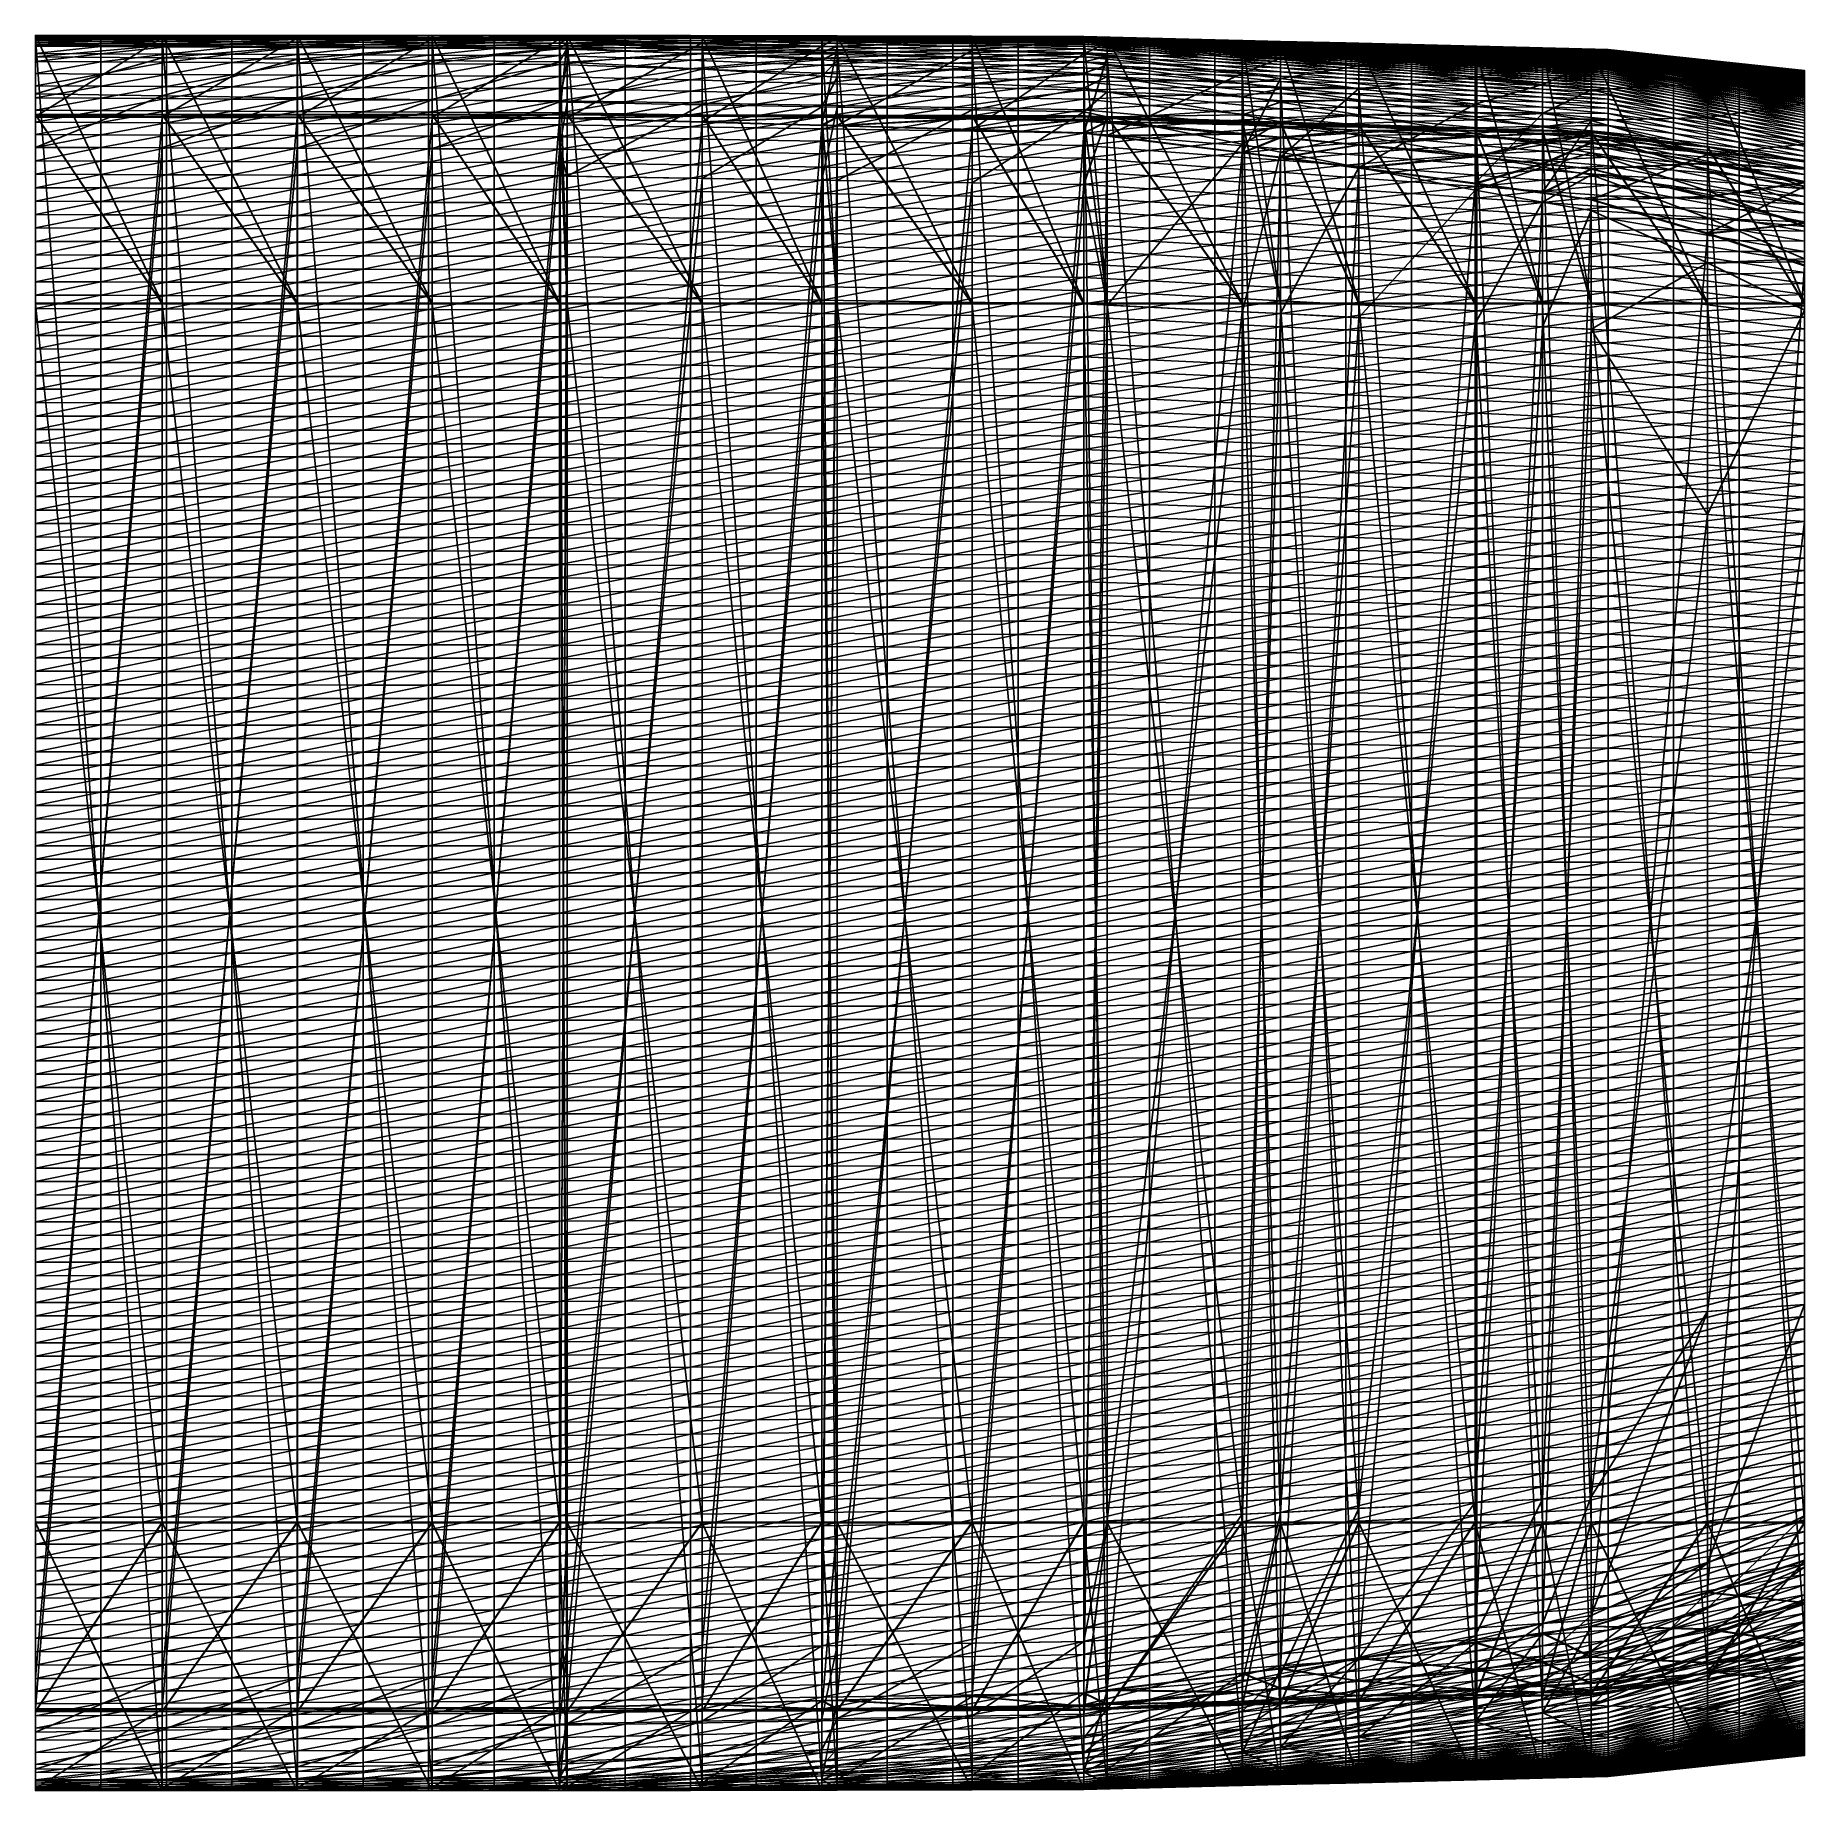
# Model space of a CAD drawing. Header units: metres. Extents: x -3 to 177, y -14 to 14.
# Drawn here: x 120.4 to 149.43, y -14.4 to 14.4 of the extents above; entities that cross this region are included whole.
import ezdxf

# ---------------------------------------------------------------- set-up
doc = ezdxf.new("R2010")
doc.units = ezdxf.units.M
for name, color, linetype, true_color in [('BULKHEAD_06', 7, 'Continuous', 0xdec086), ('DB_1', 7, 'Continuous', 0x99866a), ('DB_2', 7, 'Continuous', 0x99866a), ('HOLD_1', 7, 'Continuous', 0xe6b85c), ('HOLD_2', 7, 'Continuous', 0x6fbad1), ('HULL', 7, 'Continuous', 0x528ba5), ('PARTITION_1_P', 7, 'Continuous', 0xc9ac7a), ('PARTITION_1_S', 7, 'Continuous', 0xc9ac7a), ('PARTITION_2_P', 7, 'Continuous', 0xc9ac7a), ('PARTITION_2_S', 7, 'Continuous', 0xc9ac7a), ('WBT_1_P', 7, 'Continuous', 0x5891b3), ('WBT_1_S', 7, 'Continuous', 0x417c9f), ('WBT_2_P', 7, 'Continuous', 0x5891b3), ('WBT_2_S', 7, 'Continuous', 0x417c9f)]:
    doc.layers.add(name, color=color, linetype=linetype, true_color=true_color)

msp = doc.modelspace()

# ---------------------------------------------------------------- linework, layer by layer
at = {"layer": 'BULKHEAD_06'}
for points in [[(140.196, -14.305, 14.512), (140.196, -14.305, 14.603), (140.196, 14.305, 14.603)], [(140.196, 14.304, 14.479), (140.196, -14.305, 14.512), (140.196, 14.305, 14.603)], [(140.196, 14.304, 14.479), (140.196, 14.305, 14.603), (140.204, 14.305, 14.603)], [(140.196, 14.304, 14.479), (140.204, 14.305, 14.603), (140.204, 14.304, 14.479)], [(140.196, 14.305, 14.603), (140.196, -14.305, 14.603), (140.204, -14.305, 14.603)], [(140.196, 14.305, 14.603), (140.204, -14.305, 14.603), (140.204, 14.305, 14.603)], [(140.196, 14.303, 14.264), (140.196, -14.303, 14.298), (140.196, 14.304, 14.388)], [(140.196, 14.304, 14.388), (140.196, -14.304, 14.388), (140.196, -14.305, 14.512)], [(140.196, -14.305, 14.512), (140.196, 14.304, 14.479), (140.196, 14.304, 14.388)], [(140.196, -14.304, 14.388), (140.196, 14.304, 14.388), (140.196, -14.303, 14.298)], [(140.196, 14.303, 14.264), (140.196, 14.304, 14.388), (140.204, 14.304, 14.388)], [(140.196, 14.303, 14.264), (140.204, 14.304, 14.388), (140.204, 14.303, 14.264)], [(140.196, 14.304, 14.388), (140.196, 14.304, 14.479), (140.204, 14.304, 14.479)], [(140.196, 14.304, 14.388), (140.204, 14.304, 14.479), (140.204, 14.304, 14.388)], [(140.196, -14.303, 14.174), (140.196, 14.303, 14.174), (140.196, -14.302, 14.084)], [(140.196, -14.303, 14.298), (140.196, 14.303, 14.264), (140.196, 14.303, 14.174)], [(140.196, 14.302, 14.05), (140.196, -14.302, 14.084), (140.196, 14.303, 14.174)], [(140.196, -14.303, 14.298), (140.196, 14.303, 14.174), (140.196, -14.303, 14.174)], [(140.196, 14.302, 14.05), (140.196, 14.303, 14.174), (140.204, 14.303, 14.174)], [(140.196, 14.302, 14.05), (140.204, 14.303, 14.174), (140.204, 14.302, 14.05)], [(140.196, 14.303, 14.174), (140.196, 14.303, 14.264), (140.204, 14.303, 14.264)], [(140.196, 14.303, 14.174), (140.204, 14.303, 14.264), (140.204, 14.303, 14.174)], [(140.196, 14.301, 13.959), (140.196, -14.302, 14.084), (140.196, 14.302, 14.05)], [(140.196, 14.301, 13.959), (140.196, 14.302, 14.05), (140.204, 14.302, 14.05)], [(140.196, 14.301, 13.959), (140.204, 14.302, 14.05), (140.204, 14.301, 13.959)], [(140.196, 14.301, 13.835), (140.196, -14.301, 13.869), (140.196, 14.301, 13.959)], [(140.196, -14.302, 14.084), (140.196, 14.301, 13.959), (140.196, -14.301, 13.959)], [(140.196, -14.301, 13.959), (140.196, 14.301, 13.959), (140.196, -14.301, 13.869)], [(140.196, 14.3, 13.745), (140.196, -14.301, 13.869), (140.196, 14.301, 13.835)], [(140.196, 14.3, 13.745), (140.196, 14.301, 13.835), (140.204, 14.301, 13.835)], [(140.196, 14.3, 13.745), (140.204, 14.301, 13.835), (140.204, 14.3, 13.745)], [(140.196, 14.301, 13.835), (140.196, 14.301, 13.959), (140.204, 14.301, 13.959)], [(140.196, 14.301, 13.835), (140.204, 14.301, 13.959), (140.204, 14.301, 13.835)], [(140.196, -14.3, 13.745), (140.196, 14.3, 13.745), (140.196, -14.299, 13.655)], [(140.196, -14.301, 13.869), (140.196, 14.3, 13.745), (140.196, -14.3, 13.745)], [(140.196, 14.299, 13.621), (140.196, -14.299, 13.655), (140.196, 14.3, 13.745)], [(140.196, 14.299, 13.621), (140.196, 14.3, 13.745), (140.204, 14.3, 13.745)], [(140.196, 14.299, 13.621), (140.204, 14.3, 13.745), (140.204, 14.299, 13.621)], [(140.196, 14.299, 13.531), (140.196, -14.299, 13.531), (140.196, -14.299, 13.655)], [(140.196, -14.299, 13.655), (140.196, 14.299, 13.621), (140.196, 14.299, 13.531)], [(140.196, -14.299, 13.531), (140.196, 14.299, 13.531), (140.196, -14.298, 13.44)], [(140.196, 14.298, 13.406), (140.196, -14.298, 13.44), (140.196, 14.299, 13.531)], [(140.196, 14.298, 13.406), (140.196, 14.299, 13.531), (140.204, 14.299, 13.531)], [(140.196, 14.298, 13.406), (140.204, 14.299, 13.531), (140.204, 14.298, 13.406)], [(140.196, 14.299, 13.531), (140.196, 14.299, 13.621), (140.204, 14.299, 13.621)], [(140.196, 14.299, 13.531), (140.204, 14.299, 13.621), (140.204, 14.299, 13.531)], [(140.196, -14.298, 13.44), (140.196, 14.298, 13.406), (140.196, 14.297, 13.316)], [(140.196, 14.297, 13.316), (140.196, 14.298, 13.406), (140.204, 14.298, 13.406)], [(140.196, 14.297, 13.316), (140.204, 14.298, 13.406), (140.204, 14.297, 13.316)], [(140.196, 14.297, 13.316), (140.196, -14.297, 13.316), (140.196, -14.298, 13.44)], [(140.196, -14.297, 13.226), (140.196, 14.297, 13.192), (140.196, 14.296, 13.102)], [(140.196, -14.297, 13.226), (140.196, 14.297, 13.316), (140.196, 14.297, 13.192)], [(140.196, 14.297, 13.316), (140.196, -14.297, 13.226), (140.196, -14.297, 13.316)], [(140.196, 14.296, 13.102), (140.196, 14.297, 13.192), (140.204, 14.297, 13.192)], [(140.196, 14.296, 13.102), (140.204, 14.297, 13.192), (140.204, 14.296, 13.102)], [(140.196, 14.297, 13.192), (140.196, 14.297, 13.316), (140.204, 14.297, 13.316)], [(140.196, 14.297, 13.192), (140.204, 14.297, 13.316), (140.204, 14.297, 13.192)], [(140.196, 14.296, 13.102), (140.196, -14.296, 13.102), (140.196, -14.297, 13.226)], [(140.196, 14.296, 13.102), (140.196, -14.295, 13.011), (140.196, -14.296, 13.102)], [(140.196, -14.295, 13.011), (140.196, 14.296, 13.102), (140.196, 14.295, 12.978)], [(140.196, 14.295, 12.978), (140.196, 14.296, 13.102), (140.204, 14.296, 13.102)], [(140.196, 14.295, 12.978), (140.204, 14.296, 13.102), (140.204, 14.295, 12.978)], [(140.196, 14.295, 12.887), (140.196, -14.295, 12.887), (140.196, -14.295, 13.011)], [(140.196, -14.295, 13.011), (140.196, 14.295, 12.978), (140.196, 14.295, 12.887)], [(140.196, 14.295, 12.887), (140.196, -14.294, 12.797), (140.196, -14.295, 12.887)], [(140.196, -14.294, 12.797), (140.196, 14.295, 12.887), (140.196, 14.294, 12.763)], [(140.196, 14.294, 12.763), (140.196, 14.295, 12.887), (140.204, 14.295, 12.887)], [(140.196, 14.294, 12.763), (140.204, 14.295, 12.887), (140.204, 14.294, 12.763)], [(140.196, 14.295, 12.887), (140.196, 14.295, 12.978), (140.204, 14.295, 12.978)], [(140.196, 14.295, 12.887), (140.204, 14.295, 12.978), (140.204, 14.295, 12.887)], [(140.196, -14.294, 12.797), (140.196, 14.294, 12.763), (140.196, 14.293, 12.673)], [(140.196, 14.293, 12.673), (140.196, 14.294, 12.763), (140.204, 14.294, 12.763)], [(140.196, 14.293, 12.673), (140.204, 14.294, 12.763), (140.204, 14.293, 12.673)], [(140.196, 14.293, 12.673), (140.196, -14.293, 12.673), (140.196, -14.294, 12.797)], [(140.196, -14.293, 12.582), (140.196, 14.293, 12.549), (140.196, 14.292, 12.458)], [(140.196, 14.293, 12.673), (140.196, -14.293, 12.582), (140.196, -14.293, 12.673)], [(140.196, -14.293, 12.582), (140.196, 14.293, 12.673), (140.196, 14.293, 12.549)], [(140.196, 14.292, 12.458), (140.196, 14.293, 12.549), (140.204, 14.293, 12.549)], [(140.196, 14.292, 12.458), (140.204, 14.293, 12.549), (140.204, 14.292, 12.458)], [(140.196, 14.293, 12.549), (140.196, 14.293, 12.673), (140.204, 14.293, 12.673)], [(140.196, 14.293, 12.549), (140.204, 14.293, 12.673), (140.204, 14.293, 12.549)], [(140.196, 14.292, 12.458), (140.196, -14.292, 12.458), (140.196, -14.293, 12.582)], [(140.196, 14.292, 12.458), (140.196, -14.291, 12.368), (140.196, -14.292, 12.458)], [(140.196, -14.291, 12.368), (140.196, 14.292, 12.458), (140.196, 14.291, 12.334)], [(140.196, 14.291, 12.334), (140.196, 14.292, 12.458), (140.204, 14.292, 12.458)], [(140.196, 14.291, 12.334), (140.204, 14.292, 12.458), (140.204, 14.291, 12.334)], [(140.196, 14.291, 12.244), (140.196, -14.291, 12.244), (140.196, -14.291, 12.368)], [(140.196, -14.291, 12.368), (140.196, 14.291, 12.334), (140.196, 14.291, 12.244)], [(140.196, -14.291, 12.244), (140.196, 14.291, 12.244), (140.196, -14.29, 12.154)], [(140.196, -14.29, 12.154), (140.196, 14.291, 12.244), (140.196, 14.29, 12.12)], [(140.196, 14.29, 12.12), (140.196, 14.291, 12.244), (140.204, 14.291, 12.244)], [(140.196, 14.29, 12.12), (140.204, 14.291, 12.244), (140.204, 14.29, 12.12)], [(140.196, 14.291, 12.244), (140.196, 14.291, 12.334), (140.204, 14.291, 12.334)], [(140.196, 14.291, 12.244), (140.204, 14.291, 12.334), (140.204, 14.291, 12.244)], [(140.196, 14.289, 12.03), (140.196, -14.29, 12.154), (140.196, 14.29, 12.12)], [(140.196, 14.289, 12.03), (140.196, 14.29, 12.12), (140.204, 14.29, 12.12)], [(140.196, 14.289, 12.03), (140.204, 14.29, 12.12), (140.204, 14.289, 12.03)], [(140.196, 14.289, 12.03), (140.196, -14.289, 12.03), (140.196, -14.29, 12.154)], [(140.196, -14.289, 12.03), (140.196, 14.289, 12.03), (140.196, -14.289, 11.939)], [(140.196, -14.289, 11.939), (140.196, 14.289, 11.905), (140.196, 14.288, 11.815)], [(140.196, 14.289, 11.905), (140.196, -14.289, 11.939), (140.196, 14.289, 12.03)], [(140.196, 14.288, 11.815), (140.196, 14.289, 11.905), (140.204, 14.289, 11.905)], [(140.196, 14.288, 11.815), (140.204, 14.289, 11.905), (140.204, 14.288, 11.815)], [(140.196, 14.289, 11.905), (140.196, 14.289, 12.03), (140.204, 14.289, 12.03)], [(140.196, 14.289, 11.905), (140.204, 14.289, 12.03), (140.204, 14.289, 11.905)], [(140.196, 14.288, 11.815), (140.196, -14.288, 11.815), (140.196, -14.289, 11.939)], [(140.196, 14.288, 11.815), (140.196, -14.288, 11.725), (140.196, -14.288, 11.815)], [(140.196, 14.287, 11.691), (140.196, -14.288, 11.725), (140.196, 14.288, 11.815)], [(140.196, 14.287, 11.691), (140.196, 14.288, 11.815), (140.204, 14.288, 11.815)], [(140.196, 14.287, 11.691), (140.204, 14.288, 11.815), (140.204, 14.287, 11.691)], [(140.196, 14.287, 11.601), (140.196, -14.287, 11.601), (140.196, -14.288, 11.725)], [(140.196, -14.288, 11.725), (140.196, 14.287, 11.691), (140.196, 14.287, 11.601)], [(140.196, -14.286, 11.51), (140.196, 14.287, 11.601), (140.196, 14.286, 11.477)], [(140.196, 14.287, 11.601), (140.196, -14.286, 11.51), (140.196, -14.287, 11.601)], [(140.196, 14.286, 11.477), (140.196, 14.287, 11.601), (140.204, 14.287, 11.601)], [(140.196, 14.286, 11.477), (140.204, 14.287, 11.601), (140.204, 14.286, 11.477)], [(140.196, 14.287, 11.601), (140.196, 14.287, 11.691), (140.204, 14.287, 11.691)], [(140.196, 14.287, 11.601), (140.204, 14.287, 11.691), (140.204, 14.287, 11.601)], [(140.196, 14.286, 11.386), (140.196, -14.286, 11.386), (140.196, -14.286, 11.51)], [(140.196, -14.286, 11.51), (140.196, 14.286, 11.477), (140.196, 14.286, 11.386)], [(140.196, 14.286, 11.386), (140.196, -14.285, 11.296), (140.196, -14.286, 11.386)], [(140.196, -14.285, 11.296), (140.196, 14.286, 11.386), (140.196, 14.285, 11.262)], [(140.196, 14.285, 11.262), (140.196, 14.286, 11.386), (140.204, 14.286, 11.386)], [(140.196, 14.285, 11.262), (140.204, 14.286, 11.386), (140.204, 14.285, 11.262)], [(140.196, 14.286, 11.386), (140.196, 14.286, 11.477), (140.204, 14.286, 11.477)], [(140.196, 14.286, 11.386), (140.204, 14.286, 11.477), (140.204, 14.286, 11.386)], [(140.196, -14.285, 11.296), (140.196, 14.285, 11.262), (140.196, 14.284, 11.172)], [(140.196, 14.284, 11.172), (140.196, 14.285, 11.262), (140.204, 14.285, 11.262)], [(140.196, 14.284, 11.172), (140.204, 14.285, 11.262), (140.204, 14.284, 11.172)], [(140.196, 14.284, 11.172), (140.196, -14.284, 11.172), (140.196, -14.285, 11.296)], [(140.196, -14.284, 11.081), (140.196, 14.284, 11.048), (140.196, 14.283, 10.957)], [(140.196, 14.284, 11.172), (140.196, -14.284, 11.081), (140.196, -14.284, 11.172)], [(140.196, -14.284, 11.081), (140.196, 14.284, 11.172), (140.196, 14.284, 11.048)], [(140.196, 14.283, 10.957), (140.196, 14.284, 11.048), (140.204, 14.284, 11.048)], [(140.196, 14.283, 10.957), (140.204, 14.284, 11.048), (140.204, 14.283, 10.957)], [(140.196, 14.284, 11.048), (140.196, 14.284, 11.172), (140.204, 14.284, 11.172)], [(140.196, 14.284, 11.048), (140.204, 14.284, 11.172), (140.204, 14.284, 11.048)], [(140.196, 14.283, 10.957), (140.196, -14.283, 10.957), (140.196, -14.284, 11.081)], [(140.196, -14.282, 10.867), (140.196, 14.283, 10.957), (140.196, 14.282, 10.833)], [(140.196, 14.283, 10.957), (140.196, -14.282, 10.867), (140.196, -14.283, 10.957)], [(140.196, 14.282, 10.833), (140.196, 14.283, 10.957), (140.204, 14.283, 10.957)], [(140.196, 14.282, 10.833), (140.204, 14.283, 10.957), (140.204, 14.282, 10.833)], [(140.196, 14.282, 10.743), (140.196, -14.282, 10.743), (140.196, -14.282, 10.867)], [(140.196, -14.282, 10.867), (140.196, 14.282, 10.833), (140.196, 14.282, 10.743)], [(140.196, 14.282, 10.743), (140.196, -14.281, 10.653), (140.196, -14.282, 10.743)], [(140.196, -14.281, 10.653), (140.196, 14.282, 10.743), (140.196, 14.281, 10.619)], [(140.196, 14.281, 10.619), (140.196, 14.282, 10.743), (140.204, 14.282, 10.743)], [(140.196, 14.281, 10.619), (140.204, 14.282, 10.743), (140.204, 14.281, 10.619)], [(140.196, 14.282, 10.743), (140.196, 14.282, 10.833), (140.204, 14.282, 10.833)], [(140.196, 14.282, 10.743), (140.204, 14.282, 10.833), (140.204, 14.282, 10.743)], [(140.196, -14.281, 10.653), (140.196, 14.281, 10.619), (140.196, 14.28, 10.528)], [(140.196, 14.28, 10.528), (140.196, 14.281, 10.619), (140.204, 14.281, 10.619)], [(140.196, 14.28, 10.528), (140.204, 14.281, 10.619), (140.204, 14.28, 10.528)], [(140.196, 14.28, 10.528), (140.196, -14.28, 10.528), (140.196, -14.281, 10.653)], [(140.196, -14.28, 10.438), (140.196, 14.28, 10.404), (140.196, 14.279, 10.314)], [(140.196, 14.28, 10.528), (140.196, -14.28, 10.438), (140.196, -14.28, 10.528)], [(140.196, -14.28, 10.438), (140.196, 14.28, 10.528), (140.196, 14.28, 10.404)], [(140.196, 14.279, 10.314), (140.196, 14.28, 10.404), (140.204, 14.28, 10.404)], [(140.196, 14.279, 10.314), (140.204, 14.28, 10.404), (140.204, 14.279, 10.314)], [(140.196, 14.28, 10.404), (140.196, 14.28, 10.528), (140.204, 14.28, 10.528)], [(140.196, 14.28, 10.404), (140.204, 14.28, 10.528), (140.204, 14.28, 10.404)], [(140.196, 14.279, 10.314), (140.196, -14.279, 10.314), (140.196, -14.28, 10.438)], [(140.196, 14.279, 10.314), (140.196, 9.865, 0.012), (140.196, -14.278, 10.224)], [(140.196, 9.865, 0.012), (140.196, 14.279, 10.314), (140.196, 14.278, 10.19)], [(140.196, 14.279, 10.314), (140.196, -14.278, 10.224), (140.196, -14.279, 10.314)], [(140.196, 14.278, 10.19), (140.196, 14.279, 10.314), (140.204, 14.279, 10.314)], [(140.196, 14.278, 10.19), (140.204, 14.279, 10.314), (140.204, 14.278, 10.19)], [(140.196, 9.865, 0.012), (140.196, 14.278, 10.19), (140.196, 14.278, 10.1)], [(140.196, 9.865, 0.012), (140.196, 14.278, 10.1), (140.196, 14.277, 9.975)], [(140.196, 14.277, 9.975), (140.196, 14.278, 10.1), (140.204, 14.278, 10.1)], [(140.196, 14.277, 9.975), (140.204, 14.278, 10.1), (140.204, 14.277, 9.975)], [(140.196, 14.278, 10.1), (140.196, 14.278, 10.19), (140.204, 14.278, 10.19)], [(140.196, 14.278, 10.1), (140.204, 14.278, 10.19), (140.204, 14.278, 10.1)], [(140.196, 9.865, 0.012), (140.196, 14.277, 9.975), (140.196, 14.276, 9.885)], [(140.196, 14.276, 9.885), (140.196, 14.277, 9.975), (140.204, 14.277, 9.975)], [(140.196, 14.276, 9.885), (140.204, 14.277, 9.975), (140.204, 14.276, 9.885)], [(140.196, 9.865, 0.012), (140.196, 14.276, 9.761), (140.196, 14.275, 9.671)], [(140.196, 9.865, 0.012), (140.196, 14.276, 9.885), (140.196, 14.276, 9.761)], [(140.196, 14.275, 9.671), (140.196, 14.276, 9.761), (140.204, 14.276, 9.761)], [(140.196, 14.275, 9.671), (140.204, 14.276, 9.761), (140.204, 14.275, 9.671)], [(140.196, 14.276, 9.761), (140.196, 14.276, 9.885), (140.204, 14.276, 9.885)], [(140.196, 14.276, 9.761), (140.204, 14.276, 9.885), (140.204, 14.276, 9.761)], [(140.196, 9.865, 0.012), (140.196, 14.275, 9.671), (140.196, 14.274, 9.547)], [(140.196, 14.274, 9.547), (140.196, 14.275, 9.671), (140.204, 14.275, 9.671)], [(140.196, 14.274, 9.547), (140.204, 14.275, 9.671), (140.204, 14.274, 9.547)], [(140.196, 9.865, 0.012), (140.196, 14.274, 9.547), (140.196, 14.274, 9.456)], [(140.196, 9.865, 0.012), (140.196, 14.274, 9.456), (140.196, 14.273, 9.332)], [(140.196, 14.273, 9.332), (140.196, 14.274, 9.456), (140.204, 14.274, 9.456)], [(140.196, 14.273, 9.332), (140.204, 14.274, 9.456), (140.204, 14.273, 9.332)], [(140.196, 14.274, 9.456), (140.196, 14.274, 9.547), (140.204, 14.274, 9.547)], [(140.196, 14.274, 9.456), (140.204, 14.274, 9.547), (140.204, 14.274, 9.456)], [(140.196, 9.865, 0.012), (140.196, 14.273, 9.332), (140.196, 14.272, 9.242)], [(140.196, 14.272, 9.242), (140.196, 14.273, 9.332), (140.204, 14.273, 9.332)], [(140.196, 14.272, 9.242), (140.204, 14.273, 9.332), (140.204, 14.272, 9.242)], [(140.196, 9.865, 0.012), (140.196, 14.272, 9.242), (140.196, 14.271, 9.118)], [(140.196, 14.271, 9.118), (140.196, 14.272, 9.242), (140.204, 14.272, 9.242)], [(140.196, 14.271, 9.118), (140.204, 14.272, 9.242), (140.204, 14.271, 9.118)], [(140.196, 9.865, 0.012), (140.196, 14.271, 9.118), (140.196, 14.271, 9.027)], [(140.196, 9.865, 0.012), (140.196, 14.271, 9.027), (140.196, 14.27, 8.903)], [(140.196, 14.27, 8.903), (140.196, 14.271, 9.027), (140.204, 14.271, 9.027)], [(140.196, 14.27, 8.903), (140.204, 14.271, 9.027), (140.204, 14.27, 8.903)], [(140.196, 14.271, 9.027), (140.196, 14.271, 9.118), (140.204, 14.271, 9.118)], [(140.196, 14.271, 9.027), (140.204, 14.271, 9.118), (140.204, 14.271, 9.027)], [(140.196, 9.865, 0.012), (140.196, 14.27, 8.903), (140.196, 14.269, 8.813)], [(140.196, 14.269, 8.813), (140.196, 14.27, 8.903), (140.204, 14.27, 8.903)], [(140.196, 14.269, 8.813), (140.204, 14.27, 8.903), (140.204, 14.269, 8.813)], [(140.196, 9.865, 0.012), (140.196, 14.269, 8.813), (140.196, 14.268, 8.689)], [(140.196, 14.268, 8.689), (140.196, 14.269, 8.813), (140.204, 14.269, 8.813)], [(140.196, 14.268, 8.689), (140.204, 14.269, 8.813), (140.204, 14.268, 8.689)], [(140.196, 9.865, 0.012), (140.196, 14.268, 8.689), (140.196, 14.267, 8.598)], [(140.196, 14.267, 8.598), (140.196, 14.268, 8.689), (140.204, 14.268, 8.689)], [(140.196, 14.267, 8.598), (140.204, 14.268, 8.689), (140.204, 14.267, 8.598)], [(140.196, 9.865, 0.012), (140.196, 14.267, 8.598), (140.196, 14.266, 8.474)], [(140.196, 14.266, 8.474), (140.196, 14.267, 8.598), (140.204, 14.267, 8.598)], [(140.196, 14.266, 8.474), (140.204, 14.267, 8.598), (140.204, 14.266, 8.474)], [(140.196, 9.865, 0.012), (140.196, 14.266, 8.474), (140.196, 14.265, 8.384)], [(140.196, 14.265, 8.384), (140.196, 14.266, 8.474), (140.204, 14.266, 8.474)], [(140.196, 14.265, 8.384), (140.204, 14.266, 8.474), (140.204, 14.265, 8.384)], [(140.196, 9.865, 0.012), (140.196, 14.265, 8.384), (140.196, 14.264, 8.26)], [(140.196, 14.264, 8.26), (140.196, 14.265, 8.384), (140.204, 14.265, 8.384)], [(140.196, 14.264, 8.26), (140.204, 14.265, 8.384), (140.204, 14.264, 8.26)], [(140.196, 9.865, 0.012), (140.196, 14.264, 8.26), (140.196, 14.263, 8.17)], [(140.196, 14.263, 8.17), (140.196, 14.264, 8.26), (140.204, 14.264, 8.26)], [(140.196, 14.263, 8.17), (140.204, 14.264, 8.26), (140.204, 14.263, 8.17)], [(140.196, 9.865, 0.012), (140.196, 14.263, 8.17), (140.196, 14.262, 8.046)], [(140.196, 14.262, 8.046), (140.196, 14.263, 8.17), (140.204, 14.263, 8.17)], [(140.196, 14.262, 8.046), (140.204, 14.263, 8.17), (140.204, 14.262, 8.046)], [(140.196, 9.865, 0.012), (140.196, 14.262, 8.046), (140.196, 14.261, 7.955)], [(140.196, 14.261, 7.955), (140.196, 14.262, 8.046), (140.204, 14.262, 8.046)], [(140.196, 14.261, 7.955), (140.204, 14.262, 8.046), (140.204, 14.261, 7.955)], [(140.196, 9.865, 0.012), (140.196, 14.261, 7.955), (140.196, 14.26, 7.831)], [(140.196, 14.26, 7.831), (140.196, 14.261, 7.955), (140.204, 14.261, 7.955)], [(140.196, 14.26, 7.831), (140.204, 14.261, 7.955), (140.204, 14.26, 7.831)], [(140.196, 9.865, 0.012), (140.196, 14.26, 7.831), (140.196, 14.258, 7.741)], [(140.196, 14.258, 7.741), (140.196, 14.26, 7.831), (140.204, 14.26, 7.831)], [(140.196, 14.258, 7.741), (140.204, 14.26, 7.831), (140.204, 14.258, 7.741)], [(140.196, 14.257, 7.617), (140.196, 9.865, 0.012), (140.196, 14.258, 7.741)], [(140.196, 14.257, 7.617), (140.196, 14.258, 7.741), (140.204, 14.258, 7.741)], [(140.196, 14.257, 7.617), (140.204, 14.258, 7.741), (140.204, 14.257, 7.617)], [(140.196, 9.865, 0.012), (140.196, 14.257, 7.617), (140.196, 14.256, 7.526)], [(140.196, 14.256, 7.526), (140.196, 14.257, 7.617), (140.204, 14.257, 7.617)], [(140.196, 14.256, 7.526), (140.204, 14.257, 7.617), (140.204, 14.256, 7.526)], [(140.196, 14.255, 7.402), (140.196, 9.865, 0.012), (140.196, 14.256, 7.526)], [(140.196, 14.255, 7.402), (140.196, 14.256, 7.526), (140.204, 14.256, 7.526)], [(140.196, 14.255, 7.402), (140.204, 14.256, 7.526), (140.204, 14.255, 7.402)], [(140.196, 9.865, 0.012), (140.196, 14.255, 7.402), (140.196, 14.253, 7.312)], [(140.196, 14.253, 7.312), (140.196, 14.255, 7.402), (140.204, 14.255, 7.402)], [(140.196, 14.253, 7.312), (140.204, 14.255, 7.402), (140.204, 14.253, 7.312)], [(140.196, 14.252, 7.188), (140.196, 9.865, 0.012), (140.196, 14.253, 7.312)], [(140.196, 14.252, 7.188), (140.196, 14.253, 7.312), (140.204, 14.253, 7.312)], [(140.196, 14.252, 7.188), (140.204, 14.253, 7.312), (140.204, 14.252, 7.188)], [(140.196, 9.865, 0.012), (140.196, 14.252, 7.188), (140.196, 14.251, 7.098)], [(140.196, 14.251, 7.098), (140.196, 14.252, 7.188), (140.204, 14.252, 7.188)], [(140.196, 14.251, 7.098), (140.204, 14.252, 7.188), (140.204, 14.251, 7.098)], [(140.196, 14.249, 6.974), (140.196, 9.865, 0.012), (140.196, 14.251, 7.098)], [(140.196, 14.249, 6.974), (140.196, 14.251, 7.098), (140.204, 14.251, 7.098)], [(140.196, 14.249, 6.974), (140.204, 14.251, 7.098), (140.204, 14.249, 6.974)], [(140.196, 9.865, 0.012), (140.196, 14.249, 6.974), (140.196, 14.248, 6.883)], [(140.196, 14.248, 6.883), (140.196, 14.249, 6.974), (140.204, 14.249, 6.974)], [(140.196, 14.248, 6.883), (140.204, 14.249, 6.974), (140.204, 14.248, 6.883)], [(140.196, 14.246, 6.759), (140.196, 9.865, 0.012), (140.196, 14.248, 6.883)], [(140.196, 14.246, 6.759), (140.196, 14.248, 6.883), (140.204, 14.248, 6.883)], [(140.196, 14.246, 6.759), (140.204, 14.248, 6.883), (140.204, 14.246, 6.759)], [(140.196, 9.865, 0.012), (140.196, 14.246, 6.759), (140.196, 14.245, 6.669)], [(140.196, 14.245, 6.669), (140.196, 14.246, 6.759), (140.204, 14.246, 6.759)], [(140.196, 14.245, 6.669), (140.204, 14.246, 6.759), (140.204, 14.245, 6.669)], [(140.196, 14.243, 6.545), (140.196, 9.865, 0.012), (140.196, 14.245, 6.669)], [(140.196, 14.243, 6.545), (140.196, 14.245, 6.669), (140.204, 14.245, 6.669)], [(140.196, 14.243, 6.545), (140.204, 14.245, 6.669), (140.204, 14.243, 6.545)], [(140.196, 9.865, 0.012), (140.196, 14.243, 6.545), (140.196, 14.241, 6.455)], [(140.196, 14.241, 6.455), (140.196, 14.243, 6.545), (140.204, 14.243, 6.545)], [(140.196, 14.241, 6.455), (140.204, 14.243, 6.545), (140.204, 14.241, 6.455)], [(140.196, 14.239, 6.331), (140.196, 9.865, 0.012), (140.196, 14.241, 6.455)], [(140.196, 14.239, 6.331), (140.196, 14.241, 6.455), (140.204, 14.241, 6.455)], [(140.196, 14.239, 6.331), (140.204, 14.241, 6.455), (140.204, 14.239, 6.331)], [(140.196, 9.865, 0.012), (140.196, 14.239, 6.331), (140.196, 14.237, 6.24)], [(140.196, 14.237, 6.24), (140.196, 14.239, 6.331), (140.204, 14.239, 6.331)], [(140.196, 14.237, 6.24), (140.204, 14.239, 6.331), (140.204, 14.237, 6.24)], [(140.196, 14.235, 6.116), (140.196, 9.865, 0.012), (140.196, 14.237, 6.24)], [(140.196, 14.235, 6.116), (140.196, 14.237, 6.24), (140.204, 14.237, 6.24)], [(140.196, 14.235, 6.116), (140.204, 14.237, 6.24), (140.204, 14.235, 6.116)], [(140.196, 9.865, 0.012), (140.196, 14.235, 6.116), (140.196, 14.232, 6.026)], [(140.196, 14.232, 6.026), (140.196, 14.235, 6.116), (140.204, 14.235, 6.116)], [(140.196, 14.232, 6.026), (140.204, 14.235, 6.116), (140.204, 14.232, 6.026)], [(140.196, 14.23, 5.902), (140.196, 9.865, 0.012), (140.196, 14.232, 6.026)], [(140.196, 14.23, 5.902), (140.196, 14.232, 6.026), (140.204, 14.232, 6.026)], [(140.196, 14.23, 5.902), (140.204, 14.232, 6.026), (140.204, 14.23, 5.902)], [(140.196, 9.865, 0.012), (140.196, 14.23, 5.902), (140.196, 14.227, 5.812)], [(140.196, 14.227, 5.812), (140.196, 14.23, 5.902), (140.204, 14.23, 5.902)], [(140.196, 14.227, 5.812), (140.204, 14.23, 5.902), (140.204, 14.227, 5.812)], [(140.196, 14.224, 5.688), (140.196, 9.865, 0.012), (140.196, 14.227, 5.812)], [(140.196, 14.224, 5.688), (140.196, 14.227, 5.812), (140.204, 14.227, 5.812)], [(140.196, 14.224, 5.688), (140.204, 14.227, 5.812), (140.204, 14.224, 5.688)], [(140.196, 9.865, 0.012), (140.196, 14.224, 5.688), (140.196, 14.221, 5.598)], [(140.196, 14.221, 5.598), (140.196, 14.224, 5.688), (140.204, 14.224, 5.688)], [(140.196, 14.221, 5.598), (140.204, 14.224, 5.688), (140.204, 14.221, 5.598)], [(140.204, 14.305, 14.603), (140.204, -14.305, 14.603), (140.204, -14.305, 14.512)], [(140.204, 14.305, 14.603), (140.204, -14.305, 14.512), (140.204, 14.304, 14.479)], [(140.204, 14.304, 14.388), (140.204, -14.303, 14.298), (140.204, 14.303, 14.264)], [(140.204, -14.305, 14.512), (140.204, -14.304, 14.388), (140.204, 14.304, 14.388)], [(140.204, 14.304, 14.388), (140.204, 14.304, 14.479), (140.204, -14.305, 14.512)], [(140.204, -14.303, 14.298), (140.204, 14.304, 14.388), (140.204, -14.304, 14.388)], [(140.204, -14.302, 14.084), (140.204, 14.303, 14.174), (140.204, -14.303, 14.174)], [(140.204, 14.303, 14.174), (140.204, 14.303, 14.264), (140.204, -14.303, 14.298)], [(140.204, 14.303, 14.174), (140.204, -14.302, 14.084), (140.204, 14.302, 14.05)], [(140.204, -14.303, 14.174), (140.204, 14.303, 14.174), (140.204, -14.303, 14.298)], [(140.204, 14.302, 14.05), (140.204, -14.302, 14.084), (140.204, 14.301, 13.959)], [(140.204, 14.301, 13.959), (140.204, -14.301, 13.869), (140.204, 14.301, 13.835)], [(140.204, -14.301, 13.959), (140.204, 14.301, 13.959), (140.204, -14.302, 14.084)], [(140.204, -14.301, 13.869), (140.204, 14.301, 13.959), (140.204, -14.301, 13.959)], [(140.204, 14.301, 13.835), (140.204, -14.301, 13.869), (140.204, 14.3, 13.745)], [(140.204, -14.299, 13.655), (140.204, 14.3, 13.745), (140.204, -14.3, 13.745)], [(140.204, -14.3, 13.745), (140.204, 14.3, 13.745), (140.204, -14.301, 13.869)], [(140.204, 14.3, 13.745), (140.204, -14.299, 13.655), (140.204, 14.299, 13.621)], [(140.204, -14.299, 13.655), (140.204, -14.299, 13.531), (140.204, 14.299, 13.531)], [(140.204, 14.299, 13.531), (140.204, 14.299, 13.621), (140.204, -14.299, 13.655)], [(140.204, -14.298, 13.44), (140.204, 14.299, 13.531), (140.204, -14.299, 13.531)], [(140.204, 14.299, 13.531), (140.204, -14.298, 13.44), (140.204, 14.298, 13.406)], [(140.204, 14.297, 13.316), (140.204, 14.298, 13.406), (140.204, -14.298, 13.44)], [(140.204, -14.298, 13.44), (140.204, -14.297, 13.316), (140.204, 14.297, 13.316)], [(140.204, 14.296, 13.102), (140.204, 14.297, 13.192), (140.204, -14.297, 13.226)], [(140.204, 14.297, 13.192), (140.204, 14.297, 13.316), (140.204, -14.297, 13.226)], [(140.204, -14.297, 13.316), (140.204, -14.297, 13.226), (140.204, 14.297, 13.316)], [(140.204, -14.297, 13.226), (140.204, -14.296, 13.102), (140.204, 14.296, 13.102)], [(140.204, -14.296, 13.102), (140.204, -14.295, 13.011), (140.204, 14.296, 13.102)], [(140.204, 14.295, 12.978), (140.204, 14.296, 13.102), (140.204, -14.295, 13.011)], [(140.204, -14.295, 13.011), (140.204, -14.295, 12.887), (140.204, 14.295, 12.887)], [(140.204, 14.295, 12.887), (140.204, 14.295, 12.978), (140.204, -14.295, 13.011)], [(140.204, -14.295, 12.887), (140.204, -14.294, 12.797), (140.204, 14.295, 12.887)], [(140.204, 14.294, 12.763), (140.204, 14.295, 12.887), (140.204, -14.294, 12.797)], [(140.204, 14.293, 12.673), (140.204, 14.294, 12.763), (140.204, -14.294, 12.797)], [(140.204, -14.294, 12.797), (140.204, -14.293, 12.673), (140.204, 14.293, 12.673)], [(140.204, 14.292, 12.458), (140.204, 14.293, 12.549), (140.204, -14.293, 12.582)], [(140.204, -14.293, 12.673), (140.204, -14.293, 12.582), (140.204, 14.293, 12.673)], [(140.204, 14.293, 12.549), (140.204, 14.293, 12.673), (140.204, -14.293, 12.582)], [(140.204, -14.293, 12.582), (140.204, -14.292, 12.458), (140.204, 14.292, 12.458)], [(140.204, -14.292, 12.458), (140.204, -14.291, 12.368), (140.204, 14.292, 12.458)], [(140.204, 14.291, 12.334), (140.204, 14.292, 12.458), (140.204, -14.291, 12.368)], [(140.204, -14.291, 12.368), (140.204, -14.291, 12.244), (140.204, 14.291, 12.244)], [(140.204, 14.291, 12.244), (140.204, 14.291, 12.334), (140.204, -14.291, 12.368)], [(140.204, -14.29, 12.154), (140.204, 14.291, 12.244), (140.204, -14.291, 12.244)], [(140.204, 14.29, 12.12), (140.204, 14.291, 12.244), (140.204, -14.29, 12.154)], [(140.204, 14.29, 12.12), (140.204, -14.29, 12.154), (140.204, 14.289, 12.03)], [(140.204, -14.29, 12.154), (140.204, -14.289, 12.03), (140.204, 14.289, 12.03)], [(140.204, -14.289, 11.939), (140.204, 14.289, 12.03), (140.204, -14.289, 12.03)], [(140.204, 14.288, 11.815), (140.204, 14.289, 11.905), (140.204, -14.289, 11.939)], [(140.204, 14.289, 12.03), (140.204, -14.289, 11.939), (140.204, 14.289, 11.905)], [(140.204, -14.289, 11.939), (140.204, -14.288, 11.815), (140.204, 14.288, 11.815)], [(140.204, -14.288, 11.815), (140.204, -14.288, 11.725), (140.204, 14.288, 11.815)], [(140.204, 14.288, 11.815), (140.204, -14.288, 11.725), (140.204, 14.287, 11.691)], [(140.204, -14.288, 11.725), (140.204, -14.287, 11.601), (140.204, 14.287, 11.601)], [(140.204, 14.287, 11.601), (140.204, 14.287, 11.691), (140.204, -14.288, 11.725)], [(140.204, 14.286, 11.477), (140.204, 14.287, 11.601), (140.204, -14.286, 11.51)], [(140.204, -14.287, 11.601), (140.204, -14.286, 11.51), (140.204, 14.287, 11.601)], [(140.204, -14.286, 11.51), (140.204, -14.286, 11.386), (140.204, 14.286, 11.386)], [(140.204, 14.286, 11.386), (140.204, 14.286, 11.477), (140.204, -14.286, 11.51)], [(140.204, -14.286, 11.386), (140.204, -14.285, 11.296), (140.204, 14.286, 11.386)], [(140.204, 14.285, 11.262), (140.204, 14.286, 11.386), (140.204, -14.285, 11.296)], [(140.204, 14.284, 11.172), (140.204, 14.285, 11.262), (140.204, -14.285, 11.296)], [(140.204, -14.285, 11.296), (140.204, -14.284, 11.172), (140.204, 14.284, 11.172)], [(140.204, 14.283, 10.957), (140.204, 14.284, 11.048), (140.204, -14.284, 11.081)], [(140.204, -14.284, 11.172), (140.204, -14.284, 11.081), (140.204, 14.284, 11.172)], [(140.204, 14.284, 11.048), (140.204, 14.284, 11.172), (140.204, -14.284, 11.081)], [(140.204, -14.284, 11.081), (140.204, -14.283, 10.957), (140.204, 14.283, 10.957)], [(140.204, 14.282, 10.833), (140.204, 14.283, 10.957), (140.204, -14.282, 10.867)], [(140.204, -14.283, 10.957), (140.204, -14.282, 10.867), (140.204, 14.283, 10.957)], [(140.204, -14.282, 10.867), (140.204, -14.282, 10.743), (140.204, 14.282, 10.743)], [(140.204, 14.282, 10.743), (140.204, 14.282, 10.833), (140.204, -14.282, 10.867)], [(140.204, -14.282, 10.743), (140.204, -14.281, 10.653), (140.204, 14.282, 10.743)], [(140.204, 14.281, 10.619), (140.204, 14.282, 10.743), (140.204, -14.281, 10.653)], [(140.204, 14.28, 10.528), (140.204, 14.281, 10.619), (140.204, -14.281, 10.653)], [(140.204, -14.281, 10.653), (140.204, -14.28, 10.528), (140.204, 14.28, 10.528)], [(140.204, 14.279, 10.314), (140.204, 14.28, 10.404), (140.204, -14.28, 10.438)], [(140.204, -14.28, 10.528), (140.204, -14.28, 10.438), (140.204, 14.28, 10.528)], [(140.204, 14.28, 10.404), (140.204, 14.28, 10.528), (140.204, -14.28, 10.438)], [(140.204, -14.28, 10.438), (140.204, -14.279, 10.314), (140.204, 14.279, 10.314)], [(140.204, -14.278, 10.224), (140.204, 9.865, 0.012), (140.204, 14.279, 10.314)], [(140.204, 14.278, 10.19), (140.204, 14.279, 10.314), (140.204, 9.865, 0.012)], [(140.204, -14.279, 10.314), (140.204, -14.278, 10.224), (140.204, 14.279, 10.314)], [(140.204, 14.278, 10.1), (140.204, 14.278, 10.19), (140.204, 9.865, 0.012)], [(140.204, 14.277, 9.975), (140.204, 14.278, 10.1), (140.204, 9.865, 0.012)], [(140.204, 14.276, 9.885), (140.204, 14.277, 9.975), (140.204, 9.865, 0.012)], [(140.204, 14.275, 9.671), (140.204, 14.276, 9.761), (140.204, 9.865, 0.012)], [(140.204, 14.276, 9.761), (140.204, 14.276, 9.885), (140.204, 9.865, 0.012)], [(140.204, 14.274, 9.547), (140.204, 14.275, 9.671), (140.204, 9.865, 0.012)], [(140.204, 14.274, 9.456), (140.204, 14.274, 9.547), (140.204, 9.865, 0.012)], [(140.204, 14.273, 9.332), (140.204, 14.274, 9.456), (140.204, 9.865, 0.012)], [(140.204, 14.272, 9.242), (140.204, 14.273, 9.332), (140.204, 9.865, 0.012)], [(140.204, 14.271, 9.118), (140.204, 14.272, 9.242), (140.204, 9.865, 0.012)], [(140.204, 14.271, 9.027), (140.204, 14.271, 9.118), (140.204, 9.865, 0.012)], [(140.204, 14.27, 8.903), (140.204, 14.271, 9.027), (140.204, 9.865, 0.012)], [(140.204, 14.269, 8.813), (140.204, 14.27, 8.903), (140.204, 9.865, 0.012)], [(140.204, 14.268, 8.689), (140.204, 14.269, 8.813), (140.204, 9.865, 0.012)], [(140.204, 14.267, 8.598), (140.204, 14.268, 8.689), (140.204, 9.865, 0.012)], [(140.204, 14.266, 8.474), (140.204, 14.267, 8.598), (140.204, 9.865, 0.012)], [(140.204, 14.265, 8.384), (140.204, 14.266, 8.474), (140.204, 9.865, 0.012)], [(140.204, 14.264, 8.26), (140.204, 14.265, 8.384), (140.204, 9.865, 0.012)], [(140.204, 14.263, 8.17), (140.204, 14.264, 8.26), (140.204, 9.865, 0.012)], [(140.204, 14.262, 8.046), (140.204, 14.263, 8.17), (140.204, 9.865, 0.012)], [(140.204, 14.261, 7.955), (140.204, 14.262, 8.046), (140.204, 9.865, 0.012)], [(140.204, 14.26, 7.831), (140.204, 14.261, 7.955), (140.204, 9.865, 0.012)], [(140.204, 14.258, 7.741), (140.204, 14.26, 7.831), (140.204, 9.865, 0.012)], [(140.204, 14.258, 7.741), (140.204, 9.865, 0.012), (140.204, 14.257, 7.617)], [(140.204, 14.256, 7.526), (140.204, 14.257, 7.617), (140.204, 9.865, 0.012)], [(140.204, 14.256, 7.526), (140.204, 9.865, 0.012), (140.204, 14.255, 7.402)], [(140.204, 14.253, 7.312), (140.204, 14.255, 7.402), (140.204, 9.865, 0.012)], [(140.204, 14.253, 7.312), (140.204, 9.865, 0.012), (140.204, 14.252, 7.188)], [(140.204, 14.251, 7.098), (140.204, 14.252, 7.188), (140.204, 9.865, 0.012)], [(140.204, 14.251, 7.098), (140.204, 9.865, 0.012), (140.204, 14.249, 6.974)], [(140.204, 14.248, 6.883), (140.204, 14.249, 6.974), (140.204, 9.865, 0.012)], [(140.204, 14.248, 6.883), (140.204, 9.865, 0.012), (140.204, 14.246, 6.759)], [(140.204, 14.245, 6.669), (140.204, 14.246, 6.759), (140.204, 9.865, 0.012)], [(140.204, 14.245, 6.669), (140.204, 9.865, 0.012), (140.204, 14.243, 6.545)], [(140.204, 14.241, 6.455), (140.204, 14.243, 6.545), (140.204, 9.865, 0.012)], [(140.204, 14.241, 6.455), (140.204, 9.865, 0.012), (140.204, 14.239, 6.331)], [(140.204, 14.237, 6.24), (140.204, 14.239, 6.331), (140.204, 9.865, 0.012)], [(140.204, 14.237, 6.24), (140.204, 9.865, 0.012), (140.204, 14.235, 6.116)], [(140.204, 14.232, 6.026), (140.204, 14.235, 6.116), (140.204, 9.865, 0.012)], [(140.204, 14.232, 6.026), (140.204, 9.865, 0.012), (140.204, 14.23, 5.902)], [(140.204, 14.227, 5.812), (140.204, 14.23, 5.902), (140.204, 9.865, 0.012)], [(140.204, 14.227, 5.812), (140.204, 9.865, 0.012), (140.204, 14.224, 5.688)], [(140.204, 14.221, 5.598), (140.204, 14.224, 5.688), (140.204, 9.865, 0.012)], [(140.196, 14.218, 5.474), (140.196, 9.865, 0.012), (140.196, 14.221, 5.598)], [(140.196, 14.218, 5.474), (140.196, 14.221, 5.598), (140.204, 14.221, 5.598)], [(140.196, 14.218, 5.474), (140.204, 14.221, 5.598), (140.204, 14.218, 5.474)], [(140.196, 9.865, 0.012), (140.196, 14.218, 5.474), (140.196, 14.215, 5.383)], [(140.196, 14.215, 5.383), (140.196, 14.218, 5.474), (140.204, 14.218, 5.474)], [(140.196, 14.215, 5.383), (140.204, 14.218, 5.474), (140.204, 14.215, 5.383)], [(140.196, 14.212, 5.259), (140.196, 9.865, 0.012), (140.196, 14.215, 5.383)], [(140.196, 14.212, 5.259), (140.196, 14.215, 5.383), (140.204, 14.215, 5.383)], [(140.196, 14.212, 5.259), (140.204, 14.215, 5.383), (140.204, 14.212, 5.259)], [(140.196, 9.865, 0.012), (140.196, 14.212, 5.259), (140.196, 14.209, 5.169)], [(140.196, 14.209, 5.169), (140.196, 14.212, 5.259), (140.204, 14.212, 5.259)], [(140.196, 14.209, 5.169), (140.204, 14.212, 5.259), (140.204, 14.209, 5.169)], [(140.196, 14.206, 5.045), (140.196, 9.865, 0.012), (140.196, 14.209, 5.169)], [(140.196, 14.206, 5.045), (140.196, 14.209, 5.169), (140.204, 14.209, 5.169)], [(140.196, 14.206, 5.045), (140.204, 14.209, 5.169), (140.204, 14.206, 5.045)], [(140.196, 9.865, 0.012), (140.196, 14.206, 5.045), (140.196, 14.203, 4.955)], [(140.196, 14.203, 4.955), (140.196, 14.206, 5.045), (140.204, 14.206, 5.045)], [(140.196, 14.203, 4.955), (140.204, 14.206, 5.045), (140.204, 14.203, 4.955)], [(140.196, 14.199, 4.831), (140.196, 9.865, 0.012), (140.196, 14.203, 4.955)], [(140.196, 14.199, 4.831), (140.196, 14.203, 4.955), (140.204, 14.203, 4.955)], [(140.196, 14.199, 4.831), (140.204, 14.203, 4.955), (140.204, 14.199, 4.831)], [(140.196, 14.196, 4.741), (140.196, 9.865, 0.012), (140.196, 14.199, 4.831)], [(140.196, 14.196, 4.741), (140.196, 14.199, 4.831), (140.204, 14.199, 4.831)], [(140.196, 14.196, 4.741), (140.204, 14.199, 4.831), (140.204, 14.196, 4.741)], [(140.196, 14.192, 4.617), (140.196, 9.865, 0.012), (140.196, 14.196, 4.741)], [(140.196, 14.192, 4.617), (140.196, 14.196, 4.741), (140.204, 14.196, 4.741)], [(140.196, 14.192, 4.617), (140.204, 14.196, 4.741), (140.204, 14.192, 4.617)], [(140.196, 14.188, 4.527), (140.196, 9.865, 0.012), (140.196, 14.192, 4.617)], [(140.196, 14.188, 4.527), (140.196, 14.192, 4.617), (140.204, 14.192, 4.617)], [(140.196, 14.188, 4.527), (140.204, 14.192, 4.617), (140.204, 14.188, 4.527)], [(140.196, 14.183, 4.403), (140.196, 9.865, 0.012), (140.196, 14.188, 4.527)], [(140.196, 14.183, 4.403), (140.196, 14.188, 4.527), (140.204, 14.188, 4.527)], [(140.196, 14.183, 4.403), (140.204, 14.188, 4.527), (140.204, 14.183, 4.403)], [(140.196, 14.179, 4.313), (140.196, 9.865, 0.012), (140.196, 14.183, 4.403)], [(140.196, 14.179, 4.313), (140.196, 14.183, 4.403), (140.204, 14.183, 4.403)], [(140.196, 14.179, 4.313), (140.204, 14.183, 4.403), (140.204, 14.179, 4.313)], [(140.196, 14.173, 4.19), (140.196, 9.865, 0.012), (140.196, 14.179, 4.313)], [(140.196, 14.173, 4.19), (140.196, 14.179, 4.313), (140.204, 14.179, 4.313)], [(140.196, 14.173, 4.19), (140.204, 14.179, 4.313), (140.204, 14.173, 4.19)], [(140.196, 14.168, 4.1), (140.196, 9.865, 0.012), (140.196, 14.173, 4.19)], [(140.196, 14.168, 4.1), (140.196, 14.173, 4.19), (140.204, 14.173, 4.19)], [(140.196, 14.168, 4.1), (140.204, 14.173, 4.19), (140.204, 14.168, 4.1)], [(140.196, 9.865, 0.012), (140.196, 14.168, 4.1), (140.196, 9.955, 0.012)], [(140.196, 14.161, 3.976), (140.196, 9.955, 0.012), (140.196, 14.168, 4.1)], [(140.196, 14.161, 3.976), (140.196, 14.168, 4.1), (140.204, 14.168, 4.1)], [(140.196, 14.161, 3.976), (140.204, 14.168, 4.1), (140.204, 14.161, 3.976)], [(140.196, 14.154, 3.886), (140.196, 9.955, 0.012), (140.196, 14.161, 3.976)], [(140.196, 14.154, 3.886), (140.196, 14.161, 3.976), (140.204, 14.161, 3.976)], [(140.196, 14.154, 3.886), (140.204, 14.161, 3.976), (140.204, 14.154, 3.886)], [(140.196, 14.147, 3.762), (140.196, 10.169, 0.013), (140.196, 14.154, 3.886)], [(140.196, 10.079, 0.012), (140.196, 14.154, 3.886), (140.196, 10.169, 0.013)], [(140.196, 9.955, 0.012), (140.196, 14.154, 3.886), (140.196, 10.079, 0.012)], [(140.196, 14.147, 3.762), (140.196, 14.154, 3.886), (140.204, 14.154, 3.886)], [(140.196, 14.147, 3.762), (140.204, 14.154, 3.886), (140.204, 14.147, 3.762)], [(140.196, 14.14, 3.673), (140.196, 10.169, 0.013), (140.196, 14.147, 3.762)], [(140.196, 14.14, 3.673), (140.196, 14.147, 3.762), (140.204, 14.147, 3.762)], [(140.196, 14.14, 3.673), (140.204, 14.147, 3.762), (140.204, 14.14, 3.673)], [(140.196, 10.293, 0.014), (140.196, 14.14, 3.673), (140.196, 10.384, 0.016)], [(140.196, 10.169, 0.013), (140.196, 14.14, 3.673), (140.196, 10.293, 0.014)], [(140.196, 14.13, 3.549), (140.196, 10.384, 0.016), (140.196, 14.14, 3.673)], [(140.196, 14.13, 3.549), (140.196, 14.14, 3.673), (140.204, 14.14, 3.673)], [(140.196, 14.13, 3.549), (140.204, 14.14, 3.673), (140.204, 14.13, 3.549)], [(140.196, 14.122, 3.459), (140.196, 10.384, 0.016), (140.196, 14.13, 3.549)], [(140.196, 14.122, 3.459), (140.196, 14.13, 3.549), (140.204, 14.13, 3.549)], [(140.196, 14.122, 3.459), (140.204, 14.13, 3.549), (140.204, 14.122, 3.459)], [(140.196, 10.508, 0.018), (140.196, 14.122, 3.459), (140.196, 10.598, 0.022)], [(140.196, 14.11, 3.336), (140.196, 10.598, 0.022), (140.196, 14.122, 3.459)], [(140.196, 10.384, 0.016), (140.196, 14.122, 3.459), (140.196, 10.508, 0.018)], [(140.196, 14.11, 3.336), (140.196, 14.122, 3.459), (140.204, 14.122, 3.459)], [(140.196, 14.11, 3.336), (140.204, 14.122, 3.459), (140.204, 14.11, 3.336)], [(140.196, 14.101, 3.247), (140.196, 10.598, 0.022), (140.196, 14.11, 3.336)], [(140.196, 14.101, 3.247), (140.196, 14.11, 3.336), (140.204, 14.11, 3.336)], [(140.196, 14.101, 3.247), (140.204, 14.11, 3.336), (140.204, 14.101, 3.247)], [(140.196, 10.598, 0.022), (140.196, 14.101, 3.247), (140.196, 10.811, 0.031)], [(140.196, 14.087, 3.124), (140.196, 10.811, 0.031), (140.196, 14.101, 3.247)], [(140.196, 14.087, 3.124), (140.196, 14.101, 3.247), (140.204, 14.101, 3.247)], [(140.196, 14.087, 3.124), (140.204, 14.101, 3.247), (140.204, 14.087, 3.124)], [(140.196, 10.811, 0.031), (140.196, 14.087, 3.124), (140.196, 14.076, 3.034)], [(140.196, 14.076, 3.034), (140.196, 14.087, 3.124), (140.204, 14.087, 3.124)], [(140.196, 14.076, 3.034), (140.204, 14.087, 3.124), (140.204, 14.076, 3.034)], [(140.196, 14.059, 2.912), (140.196, 10.811, 0.031), (140.196, 14.076, 3.034)], [(140.196, 14.059, 2.912), (140.196, 14.076, 3.034), (140.204, 14.076, 3.034)], [(140.196, 14.059, 2.912), (140.204, 14.076, 3.034), (140.204, 14.059, 2.912)], [(140.196, 11.024, 0.042), (140.196, 14.059, 2.912), (140.196, 14.046, 2.823)], [(140.196, 14.059, 2.912), (140.196, 11.024, 0.042), (140.196, 10.811, 0.031)], [(140.196, 14.046, 2.823), (140.196, 14.059, 2.912), (140.204, 14.059, 2.912)], [(140.196, 14.046, 2.823), (140.204, 14.059, 2.912), (140.204, 14.046, 2.823)], [(140.196, 11.024, 0.042), (140.196, 14.046, 2.823), (140.196, 14.026, 2.701)], [(140.196, 14.026, 2.701), (140.196, 14.046, 2.823), (140.204, 14.046, 2.823)], [(140.196, 14.026, 2.701), (140.204, 14.046, 2.823), (140.204, 14.026, 2.701)], [(140.196, 11.024, 0.042), (140.196, 14.026, 2.701), (140.196, 14.01, 2.612)], [(140.196, 14.01, 2.612), (140.196, 14.026, 2.701), (140.204, 14.026, 2.701)], [(140.196, 14.01, 2.612), (140.204, 14.026, 2.701), (140.204, 14.01, 2.612)], [(140.196, 11.237, 0.056), (140.196, 14.01, 2.612), (140.196, 13.987, 2.491)], [(140.196, 14.01, 2.612), (140.196, 11.237, 0.056), (140.196, 11.024, 0.042)], [(140.196, 13.987, 2.491), (140.196, 14.01, 2.612), (140.204, 14.01, 2.612)], [(140.196, 13.987, 2.491), (140.204, 14.01, 2.612), (140.204, 13.987, 2.491)], [(140.196, 11.237, 0.056), (140.196, 13.987, 2.491), (140.196, 13.968, 2.403)], [(140.196, 13.968, 2.403), (140.196, 13.987, 2.491), (140.204, 13.987, 2.491)], [(140.196, 13.968, 2.403), (140.204, 13.987, 2.491), (140.204, 13.968, 2.403)], [(140.196, 11.237, 0.056), (140.196, 13.968, 2.403), (140.196, 13.939, 2.283)], [(140.196, 13.939, 2.283), (140.196, 13.968, 2.403), (140.204, 13.968, 2.403)], [(140.196, 13.939, 2.283), (140.204, 13.968, 2.403), (140.204, 13.939, 2.283)], [(140.196, 13.879, 2.078), (140.196, 13.939, 2.283), (140.196, 13.916, 2.196)], [(140.196, 13.879, 2.078), (140.196, 11.237, 0.056), (140.196, 13.939, 2.283)], [(140.196, 13.916, 2.196), (140.196, 13.939, 2.283), (140.204, 13.939, 2.283)], [(140.196, 13.916, 2.196), (140.204, 13.939, 2.283), (140.204, 13.916, 2.196)], [(140.204, 14.221, 5.598), (140.204, 9.865, 0.012), (140.204, 14.218, 5.474)], [(140.204, 14.215, 5.383), (140.204, 14.218, 5.474), (140.204, 9.865, 0.012)], [(140.204, 14.215, 5.383), (140.204, 9.865, 0.012), (140.204, 14.212, 5.259)], [(140.204, 14.209, 5.169), (140.204, 14.212, 5.259), (140.204, 9.865, 0.012)], [(140.204, 14.209, 5.169), (140.204, 9.865, 0.012), (140.204, 14.206, 5.045)], [(140.204, 14.203, 4.955), (140.204, 14.206, 5.045), (140.204, 9.865, 0.012)], [(140.204, 14.203, 4.955), (140.204, 9.865, 0.012), (140.204, 14.199, 4.831)], [(140.204, 14.199, 4.831), (140.204, 9.865, 0.012), (140.204, 14.196, 4.741)], [(140.204, 14.196, 4.741), (140.204, 9.865, 0.012), (140.204, 14.192, 4.617)], [(140.204, 14.192, 4.617), (140.204, 9.865, 0.012), (140.204, 14.188, 4.527)], [(140.204, 14.188, 4.527), (140.204, 9.865, 0.012), (140.204, 14.183, 4.403)], [(140.204, 14.183, 4.403), (140.204, 9.865, 0.012), (140.204, 14.179, 4.313)], [(140.204, 14.179, 4.313), (140.204, 9.865, 0.012), (140.204, 14.173, 4.19)], [(140.204, 14.173, 4.19), (140.204, 9.865, 0.012), (140.204, 14.168, 4.1)], [(140.204, 9.955, 0.012), (140.204, 14.168, 4.1), (140.204, 9.865, 0.012)], [(140.204, 14.168, 4.1), (140.204, 9.955, 0.012), (140.204, 14.161, 3.976)], [(140.204, 14.161, 3.976), (140.204, 9.955, 0.012), (140.204, 14.154, 3.886)], [(140.204, 14.154, 3.886), (140.204, 10.169, 0.013), (140.204, 14.147, 3.762)], [(140.204, 10.169, 0.013), (140.204, 14.154, 3.886), (140.204, 10.079, 0.012)], [(140.204, 10.079, 0.012), (140.204, 14.154, 3.886), (140.204, 9.955, 0.012)], [(140.204, 14.147, 3.762), (140.204, 10.169, 0.013), (140.204, 14.14, 3.673)], [(140.204, 10.384, 0.016), (140.204, 14.14, 3.673), (140.204, 10.293, 0.014)], [(140.204, 10.293, 0.014), (140.204, 14.14, 3.673), (140.204, 10.169, 0.013)], [(140.204, 14.14, 3.673), (140.204, 10.384, 0.016), (140.204, 14.13, 3.549)], [(140.204, 14.13, 3.549), (140.204, 10.384, 0.016), (140.204, 14.122, 3.459)], [(140.204, 10.598, 0.022), (140.204, 14.122, 3.459), (140.204, 10.508, 0.018)], [(140.204, 14.122, 3.459), (140.204, 10.598, 0.022), (140.204, 14.11, 3.336)], [(140.204, 10.508, 0.018), (140.204, 14.122, 3.459), (140.204, 10.384, 0.016)], [(140.204, 14.11, 3.336), (140.204, 10.598, 0.022), (140.204, 14.101, 3.247)], [(140.204, 10.811, 0.031), (140.204, 14.101, 3.247), (140.204, 10.598, 0.022)], [(140.204, 14.101, 3.247), (140.204, 10.811, 0.031), (140.204, 14.087, 3.124)], [(140.204, 14.076, 3.034), (140.204, 14.087, 3.124), (140.204, 10.811, 0.031)], [(140.204, 14.076, 3.034), (140.204, 10.811, 0.031), (140.204, 14.059, 2.912)], [(140.204, 14.046, 2.823), (140.204, 14.059, 2.912), (140.204, 11.024, 0.042)], [(140.204, 10.811, 0.031), (140.204, 11.024, 0.042), (140.204, 14.059, 2.912)], [(140.204, 14.026, 2.701), (140.204, 14.046, 2.823), (140.204, 11.024, 0.042)], [(140.204, 14.01, 2.612), (140.204, 14.026, 2.701), (140.204, 11.024, 0.042)], [(140.204, 13.987, 2.491), (140.204, 14.01, 2.612), (140.204, 11.237, 0.056)], [(140.204, 11.024, 0.042), (140.204, 11.237, 0.056), (140.204, 14.01, 2.612)], [(140.204, 13.968, 2.403), (140.204, 13.987, 2.491), (140.204, 11.237, 0.056)], [(140.204, 13.939, 2.283), (140.204, 13.968, 2.403), (140.204, 11.237, 0.056)], [(140.204, 13.916, 2.196), (140.204, 13.939, 2.283), (140.204, 13.879, 2.078)], [(140.204, 13.939, 2.283), (140.204, 11.237, 0.056), (140.204, 13.879, 2.078)], [(140.196, 13.879, 2.078), (140.196, 13.916, 2.196), (140.204, 13.916, 2.196)], [(140.196, 13.879, 2.078), (140.204, 13.916, 2.196), (140.204, 13.879, 2.078)], [(140.196, 11.449, 0.074), (140.196, 13.879, 2.078), (140.196, 13.851, 1.992)], [(140.196, 13.879, 2.078), (140.196, 11.449, 0.074), (140.196, 11.237, 0.056)], [(140.196, 13.851, 1.992), (140.196, 13.879, 2.078), (140.204, 13.879, 2.078)], [(140.196, 13.851, 1.992), (140.204, 13.879, 2.078), (140.204, 13.851, 1.992)], [(140.196, 11.449, 0.074), (140.196, 13.851, 1.992), (140.196, 13.81, 1.876)], [(140.196, 13.81, 1.876), (140.196, 13.851, 1.992), (140.204, 13.851, 1.992)], [(140.196, 13.81, 1.876), (140.204, 13.851, 1.992), (140.204, 13.81, 1.876)], [(140.196, 13.731, 1.677), (140.196, 13.81, 1.876), (140.196, 13.78, 1.791)], [(140.196, 13.731, 1.677), (140.196, 11.449, 0.074), (140.196, 13.81, 1.876)], [(140.196, 13.78, 1.791), (140.196, 13.81, 1.876), (140.204, 13.81, 1.876)], [(140.196, 13.78, 1.791), (140.204, 13.81, 1.876), (140.204, 13.78, 1.791)], [(140.196, 13.731, 1.677), (140.196, 13.78, 1.791), (140.204, 13.78, 1.791)], [(140.196, 13.731, 1.677), (140.204, 13.78, 1.791), (140.204, 13.731, 1.677)], [(140.196, 11.659, 0.095), (140.196, 13.731, 1.677), (140.196, 13.64, 1.484)], [(140.196, 13.731, 1.677), (140.196, 11.659, 0.095), (140.196, 11.449, 0.074)], [(140.196, 13.64, 1.484), (140.196, 13.731, 1.677), (140.196, 13.695, 1.594)], [(140.196, 13.695, 1.594), (140.196, 13.731, 1.677), (140.204, 13.731, 1.677)], [(140.196, 13.695, 1.594), (140.204, 13.731, 1.677), (140.204, 13.695, 1.594)], [(140.196, 13.64, 1.484), (140.196, 13.695, 1.594), (140.204, 13.695, 1.594)], [(140.196, 13.64, 1.484), (140.204, 13.695, 1.594), (140.204, 13.64, 1.484)], [(140.204, 13.851, 1.992), (140.204, 13.879, 2.078), (140.204, 11.449, 0.074)], [(140.204, 11.237, 0.056), (140.204, 11.449, 0.074), (140.204, 13.879, 2.078)], [(140.204, 13.81, 1.876), (140.204, 13.851, 1.992), (140.204, 11.449, 0.074)], [(140.204, 13.78, 1.791), (140.204, 13.81, 1.876), (140.204, 13.731, 1.677)], [(140.204, 13.81, 1.876), (140.204, 11.449, 0.074), (140.204, 13.731, 1.677)], [(140.204, 13.64, 1.484), (140.204, 13.731, 1.677), (140.204, 11.659, 0.095)], [(140.204, 11.449, 0.074), (140.204, 11.659, 0.095), (140.204, 13.731, 1.677)], [(140.204, 13.695, 1.594), (140.204, 13.731, 1.677), (140.204, 13.64, 1.484)], [(140.196, 13.539, 1.296), (140.196, 11.659, 0.095), (140.196, 13.64, 1.484)], [(140.196, 13.539, 1.296), (140.196, 13.64, 1.484), (140.196, 13.6, 1.403)], [(140.196, 13.6, 1.403), (140.196, 13.64, 1.484), (140.204, 13.64, 1.484)], [(140.196, 13.6, 1.403), (140.204, 13.64, 1.484), (140.204, 13.6, 1.403)], [(140.196, 13.539, 1.296), (140.196, 13.6, 1.403), (140.204, 13.6, 1.403)], [(140.196, 13.539, 1.296), (140.204, 13.6, 1.403), (140.204, 13.539, 1.296)], [(140.196, 13.426, 1.115), (140.196, 13.539, 1.296), (140.196, 13.495, 1.217)], [(140.196, 11.868, 0.122), (140.196, 13.539, 1.296), (140.196, 13.426, 1.115)], [(140.196, 11.659, 0.095), (140.196, 13.539, 1.296), (140.196, 11.868, 0.122)], [(140.196, 13.495, 1.217), (140.196, 13.539, 1.296), (140.204, 13.539, 1.296)], [(140.196, 13.495, 1.217), (140.204, 13.539, 1.296), (140.204, 13.495, 1.217)], [(140.196, 13.426, 1.115), (140.196, 13.495, 1.217), (140.204, 13.495, 1.217)], [(140.196, 13.426, 1.115), (140.204, 13.495, 1.217), (140.204, 13.426, 1.115)], [(140.196, 13.426, 1.115), (140.196, 13.376, 1.04), (140.196, 13.3, 0.943)], [(140.196, 11.868, 0.122), (140.196, 13.426, 1.115), (140.196, 13.3, 0.943)], [(140.196, 13.376, 1.04), (140.196, 13.426, 1.115), (140.204, 13.426, 1.115)], [(140.196, 13.376, 1.04), (140.204, 13.426, 1.115), (140.204, 13.376, 1.04)], [(140.196, 13.3, 0.943), (140.196, 13.376, 1.04), (140.204, 13.376, 1.04)], [(140.196, 13.3, 0.943), (140.204, 13.376, 1.04), (140.204, 13.3, 0.943)], [(140.204, 13.64, 1.484), (140.204, 11.659, 0.095), (140.204, 13.539, 1.296)], [(140.204, 13.6, 1.403), (140.204, 13.64, 1.484), (140.204, 13.539, 1.296)], [(140.204, 13.495, 1.217), (140.204, 13.539, 1.296), (140.204, 13.426, 1.115)], [(140.204, 13.426, 1.115), (140.204, 13.539, 1.296), (140.204, 11.868, 0.122)], [(140.204, 11.868, 0.122), (140.204, 13.539, 1.296), (140.204, 11.659, 0.095)], [(140.204, 13.3, 0.943), (140.204, 13.376, 1.04), (140.204, 13.426, 1.115)], [(140.204, 13.3, 0.943), (140.204, 13.426, 1.115), (140.204, 11.868, 0.122)], [(140.196, 13.3, 0.943), (140.196, 13.244, 0.872), (140.196, 13.159, 0.783)], [(140.196, 13.3, 0.943), (140.196, 13.159, 0.783), (140.196, 13.004, 0.638)], [(140.196, 13.004, 0.638), (140.196, 11.868, 0.122), (140.196, 13.3, 0.943)], [(140.196, 13.244, 0.872), (140.196, 13.3, 0.943), (140.204, 13.3, 0.943)], [(140.196, 13.244, 0.872), (140.204, 13.3, 0.943), (140.204, 13.244, 0.872)], [(140.196, 13.159, 0.783), (140.196, 13.244, 0.872), (140.204, 13.244, 0.872)], [(140.196, 13.159, 0.783), (140.204, 13.244, 0.872), (140.204, 13.159, 0.783)], [(140.196, 13.159, 0.783), (140.196, 13.098, 0.717), (140.196, 13.004, 0.638)], [(140.196, 13.098, 0.717), (140.196, 13.159, 0.783), (140.204, 13.159, 0.783)], [(140.196, 13.098, 0.717), (140.204, 13.159, 0.783), (140.204, 13.098, 0.717)], [(140.196, 13.004, 0.638), (140.196, 13.098, 0.717), (140.204, 13.098, 0.717)], [(140.196, 13.004, 0.638), (140.204, 13.098, 0.717), (140.204, 13.004, 0.638)], [(140.204, 13.159, 0.783), (140.204, 13.244, 0.872), (140.204, 13.3, 0.943)], [(140.204, 13.004, 0.638), (140.204, 13.159, 0.783), (140.204, 13.3, 0.943)], [(140.204, 13.3, 0.943), (140.204, 11.868, 0.122), (140.204, 13.004, 0.638)], [(140.204, 13.004, 0.638), (140.204, 13.098, 0.717), (140.204, 13.159, 0.783)], [(140.196, 13.004, 0.638), (140.196, 12.937, 0.578), (140.196, 12.837, 0.508)], [(140.196, 11.868, 0.122), (140.196, 13.004, 0.638), (140.196, 12.837, 0.508)], [(140.196, 12.937, 0.578), (140.196, 13.004, 0.638), (140.204, 13.004, 0.638)], [(140.196, 12.937, 0.578), (140.204, 13.004, 0.638), (140.204, 12.937, 0.578)], [(140.196, 12.837, 0.508), (140.196, 12.937, 0.578), (140.204, 12.937, 0.578)], [(140.196, 12.837, 0.508), (140.204, 12.937, 0.578), (140.204, 12.837, 0.508)], [(140.196, 12.837, 0.508), (140.196, 12.765, 0.454), (140.196, 12.659, 0.394)], [(140.196, 11.868, 0.122), (140.196, 12.837, 0.508), (140.196, 12.659, 0.394)], [(140.196, 12.765, 0.454), (140.196, 12.837, 0.508), (140.204, 12.837, 0.508)], [(140.196, 12.765, 0.454), (140.204, 12.837, 0.508), (140.204, 12.765, 0.454)], [(140.204, 12.837, 0.508), (140.204, 12.937, 0.578), (140.204, 13.004, 0.638)], [(140.204, 12.837, 0.508), (140.204, 13.004, 0.638), (140.204, 11.868, 0.122)], [(140.204, 12.659, 0.394), (140.204, 12.765, 0.454), (140.204, 12.837, 0.508)], [(140.204, 12.659, 0.394), (140.204, 12.837, 0.508), (140.204, 11.868, 0.122)], [(140.196, 12.659, 0.394), (140.196, 12.765, 0.454), (140.204, 12.765, 0.454)], [(140.196, 12.659, 0.394), (140.204, 12.765, 0.454), (140.204, 12.659, 0.394)], [(140.196, 12.659, 0.394), (140.196, 12.583, 0.347), (140.196, 12.472, 0.297)], [(140.196, 12.472, 0.297), (140.196, 11.868, 0.122), (140.196, 12.659, 0.394)], [(140.196, 12.583, 0.347), (140.196, 12.659, 0.394), (140.204, 12.659, 0.394)], [(140.196, 12.583, 0.347), (140.204, 12.659, 0.394), (140.204, 12.583, 0.347)], [(140.196, 12.472, 0.297), (140.196, 12.583, 0.347), (140.204, 12.583, 0.347)], [(140.196, 12.472, 0.297), (140.204, 12.583, 0.347), (140.204, 12.472, 0.297)], [(140.204, 12.472, 0.297), (140.204, 12.583, 0.347), (140.204, 12.659, 0.394)], [(140.204, 12.659, 0.394), (140.204, 11.868, 0.122), (140.204, 12.472, 0.297)], [(140.196, 12.472, 0.297), (140.196, 12.392, 0.258), (140.196, 12.277, 0.218)], [(140.196, 12.075, 0.16), (140.196, 12.472, 0.297), (140.196, 12.277, 0.218)], [(140.196, 12.472, 0.297), (140.196, 12.075, 0.16), (140.196, 11.868, 0.122)], [(140.196, 12.392, 0.258), (140.196, 12.472, 0.297), (140.204, 12.472, 0.297)], [(140.196, 12.392, 0.258), (140.204, 12.472, 0.297), (140.204, 12.392, 0.258)], [(140.196, 12.277, 0.218), (140.196, 12.392, 0.258), (140.204, 12.392, 0.258)], [(140.196, 12.277, 0.218), (140.204, 12.392, 0.258), (140.204, 12.277, 0.218)], [(140.196, 12.277, 0.218), (140.196, 12.194, 0.186), (140.196, 12.075, 0.16)], [(140.196, 12.194, 0.186), (140.196, 12.277, 0.218), (140.204, 12.277, 0.218)], [(140.196, 12.194, 0.186), (140.204, 12.277, 0.218), (140.204, 12.194, 0.186)], [(140.196, 12.075, 0.16), (140.196, 12.194, 0.186), (140.204, 12.194, 0.186)], [(140.196, 12.075, 0.16), (140.204, 12.194, 0.186), (140.204, 12.075, 0.16)], [(140.204, 12.277, 0.218), (140.204, 12.392, 0.258), (140.204, 12.472, 0.297)], [(140.204, 12.277, 0.218), (140.204, 12.472, 0.297), (140.204, 12.075, 0.16)], [(140.204, 11.868, 0.122), (140.204, 12.075, 0.16), (140.204, 12.472, 0.297)], [(140.204, 12.075, 0.16), (140.204, 12.194, 0.186), (140.204, 12.277, 0.218)], [(140.196, 12.075, 0.16), (140.196, 11.989, 0.138), (140.196, 11.868, 0.122)], [(140.196, 11.989, 0.138), (140.196, 12.075, 0.16), (140.204, 12.075, 0.16)], [(140.196, 11.989, 0.138), (140.204, 12.075, 0.16), (140.204, 11.989, 0.138)], [(140.196, 11.868, 0.122), (140.196, 11.989, 0.138), (140.204, 11.989, 0.138)], [(140.196, 11.868, 0.122), (140.204, 11.989, 0.138), (140.204, 11.868, 0.122)], [(140.204, 11.868, 0.122), (140.204, 11.989, 0.138), (140.204, 12.075, 0.16)], [(140.196, 11.868, 0.122), (140.196, 11.781, 0.106), (140.196, 11.659, 0.095)], [(140.196, 11.781, 0.106), (140.196, 11.868, 0.122), (140.204, 11.868, 0.122)], [(140.196, 11.781, 0.106), (140.204, 11.868, 0.122), (140.204, 11.781, 0.106)], [(140.196, 11.659, 0.095), (140.196, 11.781, 0.106), (140.204, 11.781, 0.106)], [(140.196, 11.659, 0.095), (140.204, 11.781, 0.106), (140.204, 11.659, 0.095)], [(140.196, 11.659, 0.095), (140.196, 11.571, 0.083), (140.196, 11.449, 0.074)], [(140.196, 11.571, 0.083), (140.196, 11.659, 0.095), (140.204, 11.659, 0.095)], [(140.196, 11.571, 0.083), (140.204, 11.659, 0.095), (140.204, 11.571, 0.083)], [(140.204, 11.659, 0.095), (140.204, 11.781, 0.106), (140.204, 11.868, 0.122)], [(140.204, 11.449, 0.074), (140.204, 11.571, 0.083), (140.204, 11.659, 0.095)], [(140.196, 11.449, 0.074), (140.196, 11.571, 0.083), (140.204, 11.571, 0.083)], [(140.196, 11.449, 0.074), (140.204, 11.571, 0.083), (140.204, 11.449, 0.074)], [(140.196, 11.449, 0.074), (140.196, 11.36, 0.064), (140.196, 11.237, 0.056)], [(140.196, 11.36, 0.064), (140.196, 11.449, 0.074), (140.204, 11.449, 0.074)], [(140.196, 11.36, 0.064), (140.204, 11.449, 0.074), (140.204, 11.36, 0.064)], [(140.196, 11.237, 0.056), (140.196, 11.36, 0.064), (140.204, 11.36, 0.064)], [(140.196, 11.237, 0.056), (140.204, 11.36, 0.064), (140.204, 11.237, 0.056)], [(140.204, 11.237, 0.056), (140.204, 11.36, 0.064), (140.204, 11.449, 0.074)], [(140.196, 11.237, 0.056), (140.196, 11.148, 0.048), (140.196, 11.024, 0.042)], [(140.196, 11.148, 0.048), (140.196, 11.237, 0.056), (140.204, 11.237, 0.056)], [(140.196, 11.148, 0.048), (140.204, 11.237, 0.056), (140.204, 11.148, 0.048)], [(140.196, 11.024, 0.042), (140.196, 11.148, 0.048), (140.204, 11.148, 0.048)], [(140.196, 11.024, 0.042), (140.204, 11.148, 0.048), (140.204, 11.024, 0.042)], [(140.204, 11.024, 0.042), (140.204, 11.148, 0.048), (140.204, 11.237, 0.056)], [(140.196, 11.024, 0.042), (140.196, 10.935, 0.036), (140.196, 10.811, 0.031)], [(140.196, 10.935, 0.036), (140.196, 11.024, 0.042), (140.204, 11.024, 0.042)], [(140.196, 10.935, 0.036), (140.204, 11.024, 0.042), (140.204, 10.935, 0.036)], [(140.196, 10.811, 0.031), (140.196, 10.935, 0.036), (140.204, 10.935, 0.036)], [(140.196, 10.811, 0.031), (140.204, 10.935, 0.036), (140.204, 10.811, 0.031)], [(140.196, 10.811, 0.031), (140.196, 10.721, 0.025), (140.196, 10.598, 0.022)], [(140.196, 10.721, 0.025), (140.196, 10.811, 0.031), (140.204, 10.811, 0.031)], [(140.196, 10.721, 0.025), (140.204, 10.811, 0.031), (140.204, 10.721, 0.025)], [(140.204, 10.811, 0.031), (140.204, 10.935, 0.036), (140.204, 11.024, 0.042)], [(140.204, 10.598, 0.022), (140.204, 10.721, 0.025), (140.204, 10.811, 0.031)], [(140.196, 10.598, 0.022), (140.196, 10.721, 0.025), (140.204, 10.721, 0.025)], [(140.196, 10.598, 0.022), (140.204, 10.721, 0.025), (140.204, 10.598, 0.022)], [(140.196, 10.508, 0.018), (140.196, 10.598, 0.022), (140.204, 10.598, 0.022)], [(140.196, 10.508, 0.018), (140.204, 10.598, 0.022), (140.204, 10.508, 0.018)], [(140.196, 10.384, 0.016), (140.196, 10.508, 0.018), (140.204, 10.508, 0.018)], [(140.196, 10.384, 0.016), (140.204, 10.508, 0.018), (140.204, 10.384, 0.016)], [(140.196, 10.293, 0.014), (140.196, 10.384, 0.016), (140.204, 10.384, 0.016)], [(140.196, 10.293, 0.014), (140.204, 10.384, 0.016), (140.204, 10.293, 0.014)], [(140.196, 10.169, 0.013), (140.196, 10.293, 0.014), (140.204, 10.293, 0.014)], [(140.196, 10.169, 0.013), (140.204, 10.293, 0.014), (140.204, 10.169, 0.013)], [(140.196, 10.079, 0.012), (140.196, 10.169, 0.013), (140.204, 10.169, 0.013)], [(140.196, 10.079, 0.012), (140.204, 10.169, 0.013), (140.204, 10.079, 0.012)], [(140.196, 9.955, 0.012), (140.196, 10.079, 0.012), (140.204, 10.079, 0.012)], [(140.196, 9.955, 0.012), (140.204, 10.079, 0.012), (140.204, 9.955, 0.012)], [(140.196, 9.865, 0.012), (140.196, 9.955, 0.012), (140.204, 9.955, 0.012)], [(140.196, 9.865, 0.012), (140.204, 9.955, 0.012), (140.204, 9.865, 0.012)], [(140.196, -14.278, 10.224), (140.196, 9.865, 0.012), (140.196, -9.865, 0.012)], [(140.196, -9.865, 0.012), (140.196, 9.865, 0.012), (140.204, 9.865, 0.012)], [(140.196, -9.865, 0.012), (140.204, 9.865, 0.012), (140.204, -9.865, 0.012)], [(140.204, -9.865, 0.012), (140.204, 9.865, 0.012), (140.204, -14.278, 10.224)], [(140.196, -9.865, 0.012), (140.196, -14.188, 4.527), (140.196, -14.192, 4.651)], [(140.196, -9.865, 0.012), (140.196, -14.196, 4.741), (140.196, -14.199, 4.865)], [(140.196, -9.865, 0.012), (140.196, -14.203, 4.955), (140.196, -14.206, 5.079)], [(140.196, -9.865, 0.012), (140.196, -14.209, 5.169), (140.196, -14.212, 5.293)], [(140.196, -9.865, 0.012), (140.196, -14.215, 5.383), (140.196, -14.218, 5.507)], [(140.196, -9.865, 0.012), (140.196, -14.221, 5.598), (140.196, -14.224, 5.722)], [(140.196, -9.865, 0.012), (140.196, -14.227, 5.812), (140.196, -14.23, 5.936)], [(140.196, -9.865, 0.012), (140.196, -14.232, 6.026), (140.196, -14.235, 6.15)], [(140.196, -9.865, 0.012), (140.196, -14.237, 6.24), (140.196, -14.239, 6.364)], [(140.196, -9.865, 0.012), (140.196, -14.241, 6.455), (140.196, -14.243, 6.579)], [(140.196, -9.865, 0.012), (140.196, -14.245, 6.669), (140.196, -14.246, 6.793)], [(140.196, -9.865, 0.012), (140.196, -14.248, 6.883), (140.196, -14.249, 7.007)], [(140.196, -9.865, 0.012), (140.196, -14.251, 7.098), (140.196, -14.252, 7.222)], [(140.196, -9.865, 0.012), (140.196, -14.253, 7.312), (140.196, -14.255, 7.436)], [(140.196, -9.865, 0.012), (140.196, -14.256, 7.526), (140.196, -14.257, 7.651)], [(140.196, -9.865, 0.012), (140.196, -14.258, 7.741), (140.196, -14.26, 7.865)], [(140.196, -9.865, 0.012), (140.196, -14.261, 7.955), (140.196, -14.262, 8.079)], [(140.196, -9.865, 0.012), (140.196, -14.263, 8.17), (140.196, -14.264, 8.294)], [(140.196, -9.865, 0.012), (140.196, -14.265, 8.384), (140.196, -14.266, 8.508)], [(140.196, -9.865, 0.012), (140.196, -14.267, 8.598), (140.196, -14.268, 8.723)], [(140.196, -9.865, 0.012), (140.196, -14.269, 8.813), (140.196, -14.27, 8.937)], [(140.196, -9.865, 0.012), (140.196, -14.271, 9.027), (140.196, -14.272, 9.151)], [(140.196, -9.865, 0.012), (140.196, -14.272, 9.242), (140.196, -14.273, 9.366)], [(140.196, -9.865, 0.012), (140.196, -14.274, 9.456), (140.196, -14.274, 9.58)], [(140.196, -9.865, 0.012), (140.196, -14.275, 9.671), (140.196, -14.276, 9.795)], [(140.196, -9.865, 0.012), (140.196, -14.276, 9.885), (140.196, -14.277, 10.009)], [(140.196, -9.865, 0.012), (140.196, -14.278, 10.1), (140.196, -14.278, 10.224)], [(140.196, -14.161, 4.01), (140.196, -9.865, 0.012), (140.196, -9.989, 0.012)], [(140.196, -9.865, 0.012), (140.196, -14.173, 4.223), (140.196, -14.183, 4.437)], [(140.196, -9.865, 0.012), (140.196, -14.183, 4.437), (140.196, -14.188, 4.527)], [(140.196, -9.865, 0.012), (140.196, -14.206, 5.079), (140.196, -14.209, 5.169)], [(140.196, -9.865, 0.012), (140.196, -14.212, 5.293), (140.196, -14.215, 5.383)], [(140.196, -9.865, 0.012), (140.196, -14.23, 5.936), (140.196, -14.232, 6.026)], [(140.196, -9.865, 0.012), (140.196, -14.235, 6.15), (140.196, -14.237, 6.24)], [(140.196, -9.865, 0.012), (140.196, -14.243, 6.579), (140.196, -14.245, 6.669)], [(140.196, -9.865, 0.012), (140.196, -14.249, 7.007), (140.196, -14.251, 7.098)], [(140.196, -9.865, 0.012), (140.196, -14.257, 7.651), (140.196, -14.258, 7.741)], [(140.196, -9.865, 0.012), (140.196, -14.262, 8.079), (140.196, -14.263, 8.17)], [(140.196, -9.865, 0.012), (140.196, -14.27, 8.937), (140.196, -14.271, 9.027)], [(140.196, -9.865, 0.012), (140.196, -14.268, 8.723), (140.196, -14.269, 8.813)], [(140.196, -9.865, 0.012), (140.196, -14.272, 9.151), (140.196, -14.272, 9.242)], [(140.196, -9.865, 0.012), (140.196, -14.274, 9.58), (140.196, -14.275, 9.671)], [(140.196, -9.865, 0.012), (140.196, -14.277, 10.009), (140.196, -14.278, 10.1)], [(140.196, -9.865, 0.012), (140.196, -14.161, 4.01), (140.196, -14.173, 4.223)], [(140.196, -9.865, 0.012), (140.196, -14.199, 4.865), (140.196, -14.203, 4.955)], [(140.196, -9.865, 0.012), (140.196, -14.224, 5.722), (140.196, -14.227, 5.812)], [(140.196, -9.865, 0.012), (140.196, -14.246, 6.793), (140.196, -14.248, 6.883)], [(140.196, -9.865, 0.012), (140.196, -14.255, 7.436), (140.196, -14.256, 7.526)], [(140.196, -9.865, 0.012), (140.196, -14.266, 8.508), (140.196, -14.267, 8.598)], [(140.196, -9.865, 0.012), (140.196, -14.273, 9.366), (140.196, -14.274, 9.456)], [(140.196, -9.865, 0.012), (140.196, -14.218, 5.507), (140.196, -14.221, 5.598)], [(140.196, -9.865, 0.012), (140.196, -14.252, 7.222), (140.196, -14.253, 7.312)], [(140.196, -9.865, 0.012), (140.196, -14.264, 8.294), (140.196, -14.265, 8.384)], [(140.196, -9.865, 0.012), (140.196, -14.192, 4.651), (140.196, -14.196, 4.741)], [(140.196, -9.865, 0.012), (140.196, -14.26, 7.865), (140.196, -14.261, 7.955)], [(140.196, -9.865, 0.012), (140.196, -14.276, 9.795), (140.196, -14.276, 9.885)], [(140.196, -9.865, 0.012), (140.196, -14.239, 6.364), (140.196, -14.241, 6.455)], [(140.196, -9.989, 0.012), (140.196, -9.865, 0.012), (140.204, -9.865, 0.012)], [(140.196, -9.989, 0.012), (140.204, -9.865, 0.012), (140.204, -9.989, 0.012)], [(140.204, -14.192, 4.651), (140.204, -14.188, 4.527), (140.204, -9.865, 0.012)], [(140.204, -14.199, 4.865), (140.204, -14.196, 4.741), (140.204, -9.865, 0.012)], [(140.204, -14.206, 5.079), (140.204, -14.203, 4.955), (140.204, -9.865, 0.012)], [(140.204, -14.212, 5.293), (140.204, -14.209, 5.169), (140.204, -9.865, 0.012)], [(140.204, -14.218, 5.507), (140.204, -14.215, 5.383), (140.204, -9.865, 0.012)], [(140.204, -14.224, 5.722), (140.204, -14.221, 5.598), (140.204, -9.865, 0.012)], [(140.204, -14.23, 5.936), (140.204, -14.227, 5.812), (140.204, -9.865, 0.012)], [(140.204, -14.235, 6.15), (140.204, -14.232, 6.026), (140.204, -9.865, 0.012)], [(140.204, -14.239, 6.364), (140.204, -14.237, 6.24), (140.204, -9.865, 0.012)], [(140.204, -14.243, 6.579), (140.204, -14.241, 6.455), (140.204, -9.865, 0.012)], [(140.204, -14.246, 6.793), (140.204, -14.245, 6.669), (140.204, -9.865, 0.012)], [(140.204, -14.249, 7.007), (140.204, -14.248, 6.883), (140.204, -9.865, 0.012)], [(140.204, -14.252, 7.222), (140.204, -14.251, 7.098), (140.204, -9.865, 0.012)], [(140.204, -14.255, 7.436), (140.204, -14.253, 7.312), (140.204, -9.865, 0.012)], [(140.204, -14.257, 7.651), (140.204, -14.256, 7.526), (140.204, -9.865, 0.012)], [(140.204, -14.26, 7.865), (140.204, -14.258, 7.741), (140.204, -9.865, 0.012)], [(140.204, -14.262, 8.079), (140.204, -14.261, 7.955), (140.204, -9.865, 0.012)], [(140.204, -14.264, 8.294), (140.204, -14.263, 8.17), (140.204, -9.865, 0.012)], [(140.204, -14.266, 8.508), (140.204, -14.265, 8.384), (140.204, -9.865, 0.012)], [(140.204, -14.268, 8.723), (140.204, -14.267, 8.598), (140.204, -9.865, 0.012)], [(140.204, -14.27, 8.937), (140.204, -14.269, 8.813), (140.204, -9.865, 0.012)], [(140.204, -14.272, 9.151), (140.204, -14.271, 9.027), (140.204, -9.865, 0.012)], [(140.204, -14.273, 9.366), (140.204, -14.272, 9.242), (140.204, -9.865, 0.012)], [(140.204, -14.274, 9.58), (140.204, -14.274, 9.456), (140.204, -9.865, 0.012)], [(140.204, -14.276, 9.795), (140.204, -14.275, 9.671), (140.204, -9.865, 0.012)], [(140.204, -14.277, 10.009), (140.204, -14.276, 9.885), (140.204, -9.865, 0.012)], [(140.204, -14.278, 10.224), (140.204, -14.278, 10.1), (140.204, -9.865, 0.012)], [(140.204, -9.989, 0.012), (140.204, -9.865, 0.012), (140.204, -14.161, 4.01)], [(140.204, -14.183, 4.437), (140.204, -14.173, 4.223), (140.204, -9.865, 0.012)], [(140.204, -14.188, 4.527), (140.204, -14.183, 4.437), (140.204, -9.865, 0.012)], [(140.204, -14.209, 5.169), (140.204, -14.206, 5.079), (140.204, -9.865, 0.012)], [(140.204, -14.215, 5.383), (140.204, -14.212, 5.293), (140.204, -9.865, 0.012)], [(140.204, -14.232, 6.026), (140.204, -14.23, 5.936), (140.204, -9.865, 0.012)], [(140.204, -14.237, 6.24), (140.204, -14.235, 6.15), (140.204, -9.865, 0.012)], [(140.204, -14.245, 6.669), (140.204, -14.243, 6.579), (140.204, -9.865, 0.012)], [(140.204, -14.251, 7.098), (140.204, -14.249, 7.007), (140.204, -9.865, 0.012)], [(140.204, -14.258, 7.741), (140.204, -14.257, 7.651), (140.204, -9.865, 0.012)], [(140.204, -14.263, 8.17), (140.204, -14.262, 8.079), (140.204, -9.865, 0.012)], [(140.204, -14.271, 9.027), (140.204, -14.27, 8.937), (140.204, -9.865, 0.012)], [(140.204, -14.269, 8.813), (140.204, -14.268, 8.723), (140.204, -9.865, 0.012)], [(140.204, -14.272, 9.242), (140.204, -14.272, 9.151), (140.204, -9.865, 0.012)], [(140.204, -14.275, 9.671), (140.204, -14.274, 9.58), (140.204, -9.865, 0.012)], [(140.204, -14.278, 10.1), (140.204, -14.277, 10.009), (140.204, -9.865, 0.012)], [(140.204, -14.173, 4.223), (140.204, -14.161, 4.01), (140.204, -9.865, 0.012)], [(140.204, -14.203, 4.955), (140.204, -14.199, 4.865), (140.204, -9.865, 0.012)], [(140.204, -14.227, 5.812), (140.204, -14.224, 5.722), (140.204, -9.865, 0.012)], [(140.204, -14.248, 6.883), (140.204, -14.246, 6.793), (140.204, -9.865, 0.012)], [(140.204, -14.256, 7.526), (140.204, -14.255, 7.436), (140.204, -9.865, 0.012)], [(140.204, -14.267, 8.598), (140.204, -14.266, 8.508), (140.204, -9.865, 0.012)], [(140.204, -14.274, 9.456), (140.204, -14.273, 9.366), (140.204, -9.865, 0.012)], [(140.204, -14.221, 5.598), (140.204, -14.218, 5.507), (140.204, -9.865, 0.012)], [(140.204, -14.253, 7.312), (140.204, -14.252, 7.222), (140.204, -9.865, 0.012)], [(140.204, -14.265, 8.384), (140.204, -14.264, 8.294), (140.204, -9.865, 0.012)], [(140.204, -14.196, 4.741), (140.204, -14.192, 4.651), (140.204, -9.865, 0.012)], [(140.204, -14.261, 7.955), (140.204, -14.26, 7.865), (140.204, -9.865, 0.012)], [(140.204, -14.276, 9.885), (140.204, -14.276, 9.795), (140.204, -9.865, 0.012)], [(140.204, -14.241, 6.455), (140.204, -14.239, 6.364), (140.204, -9.865, 0.012)], [(140.196, -9.989, 0.012), (140.196, -14.154, 3.886), (140.196, -14.161, 4.01)], [(140.196, -14.147, 3.796), (140.196, -9.989, 0.012), (140.196, -10.079, 0.012)], [(140.196, -9.989, 0.012), (140.196, -14.147, 3.796), (140.196, -14.154, 3.886)], [(140.196, -10.079, 0.012), (140.196, -9.989, 0.012), (140.204, -9.989, 0.012)], [(140.196, -10.079, 0.012), (140.204, -9.989, 0.012), (140.204, -10.079, 0.012)], [(140.196, -14.147, 3.796), (140.196, -10.079, 0.012), (140.196, -10.203, 0.013)], [(140.196, -10.203, 0.013), (140.196, -10.079, 0.012), (140.204, -10.079, 0.012)], [(140.196, -10.203, 0.013), (140.204, -10.079, 0.012), (140.204, -10.203, 0.013)], [(140.204, -14.161, 4.01), (140.204, -14.154, 3.886), (140.204, -9.989, 0.012)], [(140.204, -10.079, 0.012), (140.204, -9.989, 0.012), (140.204, -14.147, 3.796)], [(140.204, -14.154, 3.886), (140.204, -14.147, 3.796), (140.204, -9.989, 0.012)], [(140.204, -10.203, 0.013), (140.204, -10.079, 0.012), (140.204, -14.147, 3.796)], [(140.196, -10.203, 0.013), (140.196, -14.131, 3.583), (140.196, -14.147, 3.796)], [(140.196, -14.131, 3.583), (140.196, -10.203, 0.013), (140.196, -10.293, 0.014)], [(140.196, -10.293, 0.014), (140.196, -10.203, 0.013), (140.204, -10.203, 0.013)], [(140.196, -10.293, 0.014), (140.204, -10.203, 0.013), (140.204, -10.293, 0.014)], [(140.196, -14.131, 3.583), (140.196, -10.293, 0.014), (140.196, -10.417, 0.016)], [(140.196, -10.417, 0.016), (140.196, -10.293, 0.014), (140.204, -10.293, 0.014)], [(140.196, -10.417, 0.016), (140.204, -10.293, 0.014), (140.204, -10.417, 0.016)], [(140.196, -14.112, 3.37), (140.196, -10.417, 0.016), (140.196, -10.508, 0.018)], [(140.196, -10.417, 0.016), (140.196, -14.112, 3.37), (140.196, -14.131, 3.583)], [(140.196, -10.508, 0.018), (140.196, -10.417, 0.016), (140.204, -10.417, 0.016)], [(140.196, -10.508, 0.018), (140.204, -10.417, 0.016), (140.204, -10.508, 0.018)], [(140.204, -14.147, 3.796), (140.204, -14.131, 3.583), (140.204, -10.203, 0.013)], [(140.204, -10.293, 0.014), (140.204, -10.203, 0.013), (140.204, -14.131, 3.583)], [(140.204, -10.417, 0.016), (140.204, -10.293, 0.014), (140.204, -14.131, 3.583)], [(140.204, -10.508, 0.018), (140.204, -10.417, 0.016), (140.204, -14.112, 3.37)], [(140.204, -14.131, 3.583), (140.204, -14.112, 3.37), (140.204, -10.417, 0.016)], [(140.196, -14.112, 3.37), (140.196, -10.508, 0.018), (140.196, -10.631, 0.022)], [(140.196, -10.631, 0.022), (140.196, -10.508, 0.018), (140.204, -10.508, 0.018)], [(140.196, -10.631, 0.022), (140.204, -10.508, 0.018), (140.204, -10.631, 0.022)], [(140.196, -14.089, 3.157), (140.196, -10.631, 0.022), (140.196, -10.721, 0.025)], [(140.196, -10.631, 0.022), (140.196, -14.089, 3.157), (140.196, -14.112, 3.37)], [(140.196, -10.721, 0.025), (140.196, -10.631, 0.022), (140.204, -10.631, 0.022)], [(140.196, -10.721, 0.025), (140.204, -10.631, 0.022), (140.204, -10.721, 0.025)], [(140.196, -14.062, 2.945), (140.196, -10.721, 0.025), (140.196, -10.845, 0.03)], [(140.196, -10.721, 0.025), (140.196, -14.062, 2.945), (140.196, -14.089, 3.157)], [(140.196, -10.845, 0.03), (140.196, -10.721, 0.025), (140.204, -10.721, 0.025)], [(140.196, -10.845, 0.03), (140.204, -10.721, 0.025), (140.204, -10.845, 0.03)], [(140.204, -10.631, 0.022), (140.204, -10.508, 0.018), (140.204, -14.112, 3.37)], [(140.204, -10.721, 0.025), (140.204, -10.631, 0.022), (140.204, -14.089, 3.157)], [(140.204, -14.112, 3.37), (140.204, -14.089, 3.157), (140.204, -10.631, 0.022)], [(140.204, -10.845, 0.03), (140.204, -10.721, 0.025), (140.204, -14.062, 2.945)], [(140.204, -14.089, 3.157), (140.204, -14.062, 2.945), (140.204, -10.721, 0.025)], [(140.196, -14.062, 2.945), (140.196, -10.845, 0.03), (140.196, -10.935, 0.036)], [(140.196, -10.935, 0.036), (140.196, -10.845, 0.03), (140.204, -10.845, 0.03)], [(140.196, -10.935, 0.036), (140.204, -10.845, 0.03), (140.204, -10.935, 0.036)], [(140.196, -10.935, 0.036), (140.196, -14.03, 2.734), (140.196, -14.062, 2.945)], [(140.196, -14.03, 2.734), (140.196, -10.935, 0.036), (140.196, -11.058, 0.042)], [(140.196, -11.058, 0.042), (140.196, -10.935, 0.036), (140.204, -10.935, 0.036)], [(140.196, -11.058, 0.042), (140.204, -10.935, 0.036), (140.204, -11.058, 0.042)], [(140.204, -10.935, 0.036), (140.204, -10.845, 0.03), (140.204, -14.062, 2.945)], [(140.204, -14.062, 2.945), (140.204, -14.03, 2.734), (140.204, -10.935, 0.036)], [(140.204, -11.058, 0.042), (140.204, -10.935, 0.036), (140.204, -14.03, 2.734)], [(140.196, -14.03, 2.734), (140.196, -11.058, 0.042), (140.196, -11.148, 0.048)], [(140.196, -11.148, 0.048), (140.196, -11.058, 0.042), (140.204, -11.058, 0.042)], [(140.196, -11.148, 0.048), (140.204, -11.058, 0.042), (140.204, -11.148, 0.048)], [(140.196, -11.148, 0.048), (140.196, -13.945, 2.316), (140.196, -13.992, 2.524)], [(140.196, -13.945, 2.316), (140.196, -11.148, 0.048), (140.196, -11.271, 0.056)], [(140.196, -11.148, 0.048), (140.196, -13.992, 2.524), (140.196, -14.03, 2.734)], [(140.196, -11.271, 0.056), (140.196, -11.148, 0.048), (140.204, -11.148, 0.048)], [(140.196, -11.271, 0.056), (140.204, -11.148, 0.048), (140.204, -11.271, 0.056)], [(140.196, -13.945, 2.316), (140.196, -11.271, 0.056), (140.196, -11.36, 0.064)], [(140.196, -11.36, 0.064), (140.196, -11.271, 0.056), (140.204, -11.271, 0.056)], [(140.196, -11.36, 0.064), (140.204, -11.271, 0.056), (140.204, -11.36, 0.064)], [(140.204, -11.148, 0.048), (140.204, -11.058, 0.042), (140.204, -14.03, 2.734)], [(140.204, -13.992, 2.524), (140.204, -13.945, 2.316), (140.204, -11.148, 0.048)], [(140.204, -11.271, 0.056), (140.204, -11.148, 0.048), (140.204, -13.945, 2.316)], [(140.204, -14.03, 2.734), (140.204, -13.992, 2.524), (140.204, -11.148, 0.048)], [(140.204, -11.36, 0.064), (140.204, -11.271, 0.056), (140.204, -13.945, 2.316)], [(140.196, -11.36, 0.064), (140.196, -13.851, 1.992), (140.196, -13.888, 2.11)], [(140.196, -13.82, 1.907), (140.196, -11.36, 0.064), (140.196, -11.483, 0.073)], [(140.196, -11.36, 0.064), (140.196, -13.888, 2.11), (140.196, -13.945, 2.316)], [(140.196, -11.36, 0.064), (140.196, -13.82, 1.907), (140.196, -13.851, 1.992)], [(140.196, -11.483, 0.073), (140.196, -11.36, 0.064), (140.204, -11.36, 0.064)], [(140.196, -11.483, 0.073), (140.204, -11.36, 0.064), (140.204, -11.483, 0.073)], [(140.196, -13.82, 1.907), (140.196, -11.483, 0.073), (140.196, -11.571, 0.083)], [(140.196, -11.571, 0.083), (140.196, -11.483, 0.073), (140.204, -11.483, 0.073)], [(140.196, -11.571, 0.083), (140.204, -11.483, 0.073), (140.204, -11.571, 0.083)], [(140.196, -11.571, 0.083), (140.196, -11.693, 0.094), (140.196, -11.781, 0.106)], [(140.196, -13.556, 1.325), (140.196, -11.571, 0.083), (140.196, -11.781, 0.106)], [(140.196, -11.571, 0.083), (140.196, -13.744, 1.708), (140.196, -13.82, 1.907)], [(140.196, -11.571, 0.083), (140.196, -13.655, 1.514), (140.196, -13.744, 1.708)], [(140.196, -11.571, 0.083), (140.196, -13.556, 1.325), (140.196, -13.655, 1.514)], [(140.196, -11.693, 0.094), (140.196, -11.571, 0.083), (140.204, -11.571, 0.083)], [(140.196, -11.693, 0.094), (140.204, -11.571, 0.083), (140.204, -11.693, 0.094)], [(140.204, -13.888, 2.11), (140.204, -13.851, 1.992), (140.204, -11.36, 0.064)], [(140.204, -11.483, 0.073), (140.204, -11.36, 0.064), (140.204, -13.82, 1.907)], [(140.204, -13.945, 2.316), (140.204, -13.888, 2.11), (140.204, -11.36, 0.064)], [(140.204, -13.851, 1.992), (140.204, -13.82, 1.907), (140.204, -11.36, 0.064)], [(140.204, -11.571, 0.083), (140.204, -11.483, 0.073), (140.204, -13.82, 1.907)], [(140.204, -11.781, 0.106), (140.204, -11.693, 0.094), (140.204, -11.571, 0.083)], [(140.204, -11.781, 0.106), (140.204, -11.571, 0.083), (140.204, -13.556, 1.325)], [(140.204, -13.82, 1.907), (140.204, -13.744, 1.708), (140.204, -11.571, 0.083)], [(140.204, -13.744, 1.708), (140.204, -13.655, 1.514), (140.204, -11.571, 0.083)], [(140.204, -13.655, 1.514), (140.204, -13.556, 1.325), (140.204, -11.571, 0.083)], [(140.196, -11.781, 0.106), (140.196, -11.693, 0.094), (140.204, -11.693, 0.094)], [(140.196, -11.781, 0.106), (140.204, -11.693, 0.094), (140.204, -11.781, 0.106)], [(140.196, -11.781, 0.106), (140.196, -13.321, 0.969), (140.196, -13.445, 1.142)], [(140.196, -11.781, 0.106), (140.196, -13.445, 1.142), (140.196, -13.556, 1.325)], [(140.196, -13.183, 0.806), (140.196, -11.781, 0.106), (140.196, -11.902, 0.122)], [(140.196, -11.781, 0.106), (140.196, -13.183, 0.806), (140.196, -13.321, 0.969)], [(140.196, -11.902, 0.122), (140.196, -11.781, 0.106), (140.204, -11.781, 0.106)], [(140.196, -11.902, 0.122), (140.204, -11.781, 0.106), (140.204, -11.902, 0.122)], [(140.204, -13.445, 1.142), (140.204, -13.321, 0.969), (140.204, -11.781, 0.106)], [(140.204, -13.556, 1.325), (140.204, -13.445, 1.142), (140.204, -11.781, 0.106)], [(140.204, -11.902, 0.122), (140.204, -11.781, 0.106), (140.204, -13.183, 0.806)], [(140.204, -13.321, 0.969), (140.204, -13.183, 0.806), (140.204, -11.781, 0.106)], [(140.196, -12.865, 0.525), (140.196, -11.902, 0.122), (140.196, -11.989, 0.138)], [(140.196, -13.183, 0.806), (140.196, -11.902, 0.122), (140.196, -12.865, 0.525)], [(140.196, -11.989, 0.138), (140.196, -11.902, 0.122), (140.204, -11.902, 0.122)], [(140.196, -11.989, 0.138), (140.204, -11.902, 0.122), (140.204, -11.989, 0.138)], [(140.196, -12.503, 0.308), (140.196, -11.989, 0.138), (140.196, -12.392, 0.258)], [(140.196, -11.989, 0.138), (140.196, -12.309, 0.226), (140.196, -12.392, 0.258)], [(140.196, -12.309, 0.226), (140.196, -11.989, 0.138), (140.196, -12.108, 0.164)], [(140.196, -12.865, 0.525), (140.196, -11.989, 0.138), (140.196, -12.503, 0.308)], [(140.196, -12.108, 0.164), (140.196, -11.989, 0.138), (140.204, -11.989, 0.138)], [(140.196, -12.108, 0.164), (140.204, -11.989, 0.138), (140.204, -12.108, 0.164)], [(140.196, -12.309, 0.226), (140.196, -12.108, 0.164), (140.196, -12.194, 0.186)], [(140.196, -12.194, 0.186), (140.196, -12.108, 0.164), (140.204, -12.108, 0.164)], [(140.196, -12.194, 0.186), (140.204, -12.108, 0.164), (140.204, -12.194, 0.186)], [(140.204, -11.989, 0.138), (140.204, -11.902, 0.122), (140.204, -12.865, 0.525)], [(140.204, -12.865, 0.525), (140.204, -11.902, 0.122), (140.204, -13.183, 0.806)], [(140.204, -12.392, 0.258), (140.204, -11.989, 0.138), (140.204, -12.503, 0.308)], [(140.204, -12.392, 0.258), (140.204, -12.309, 0.226), (140.204, -11.989, 0.138)], [(140.204, -12.108, 0.164), (140.204, -11.989, 0.138), (140.204, -12.309, 0.226)], [(140.204, -12.503, 0.308), (140.204, -11.989, 0.138), (140.204, -12.865, 0.525)], [(140.204, -12.194, 0.186), (140.204, -12.108, 0.164), (140.204, -12.309, 0.226)], [(140.196, -12.309, 0.226), (140.196, -12.194, 0.186), (140.204, -12.194, 0.186)], [(140.196, -12.309, 0.226), (140.204, -12.194, 0.186), (140.204, -12.309, 0.226)], [(140.196, -12.392, 0.258), (140.196, -12.309, 0.226), (140.204, -12.309, 0.226)], [(140.196, -12.392, 0.258), (140.204, -12.309, 0.226), (140.204, -12.392, 0.258)], [(140.196, -12.503, 0.308), (140.196, -12.392, 0.258), (140.204, -12.392, 0.258)], [(140.196, -12.503, 0.308), (140.204, -12.392, 0.258), (140.204, -12.503, 0.308)], [(140.196, -12.689, 0.407), (140.196, -12.503, 0.308), (140.196, -12.583, 0.347)], [(140.196, -12.865, 0.525), (140.196, -12.503, 0.308), (140.196, -12.689, 0.407)], [(140.196, -12.583, 0.347), (140.196, -12.503, 0.308), (140.204, -12.503, 0.308)], [(140.196, -12.583, 0.347), (140.204, -12.503, 0.308), (140.204, -12.583, 0.347)], [(140.196, -12.689, 0.407), (140.196, -12.583, 0.347), (140.204, -12.583, 0.347)], [(140.196, -12.689, 0.407), (140.204, -12.583, 0.347), (140.204, -12.689, 0.407)], [(140.196, -12.865, 0.525), (140.196, -12.689, 0.407), (140.196, -12.765, 0.454)], [(140.196, -12.765, 0.454), (140.196, -12.689, 0.407), (140.204, -12.689, 0.407)], [(140.196, -12.765, 0.454), (140.204, -12.689, 0.407), (140.204, -12.765, 0.454)], [(140.196, -12.865, 0.525), (140.196, -12.765, 0.454), (140.204, -12.765, 0.454)], [(140.196, -12.865, 0.525), (140.204, -12.765, 0.454), (140.204, -12.865, 0.525)], [(140.204, -12.583, 0.347), (140.204, -12.503, 0.308), (140.204, -12.689, 0.407)], [(140.204, -12.689, 0.407), (140.204, -12.503, 0.308), (140.204, -12.865, 0.525)], [(140.204, -12.765, 0.454), (140.204, -12.689, 0.407), (140.204, -12.865, 0.525)], [(140.196, -13.031, 0.658), (140.196, -12.865, 0.525), (140.196, -12.937, 0.578)], [(140.196, -13.183, 0.806), (140.196, -12.865, 0.525), (140.196, -13.031, 0.658)], [(140.196, -12.937, 0.578), (140.196, -12.865, 0.525), (140.204, -12.865, 0.525)], [(140.196, -12.937, 0.578), (140.204, -12.865, 0.525), (140.204, -12.937, 0.578)], [(140.196, -13.031, 0.658), (140.196, -12.937, 0.578), (140.204, -12.937, 0.578)], [(140.196, -13.031, 0.658), (140.204, -12.937, 0.578), (140.204, -13.031, 0.658)], [(140.196, -13.183, 0.806), (140.196, -13.031, 0.658), (140.196, -13.098, 0.717)], [(140.196, -13.098, 0.717), (140.196, -13.031, 0.658), (140.204, -13.031, 0.658)], [(140.196, -13.098, 0.717), (140.204, -13.031, 0.658), (140.204, -13.098, 0.717)], [(140.204, -12.937, 0.578), (140.204, -12.865, 0.525), (140.204, -13.031, 0.658)], [(140.204, -13.031, 0.658), (140.204, -12.865, 0.525), (140.204, -13.183, 0.806)], [(140.204, -13.098, 0.717), (140.204, -13.031, 0.658), (140.204, -13.183, 0.806)], [(140.196, -13.183, 0.806), (140.196, -13.098, 0.717), (140.204, -13.098, 0.717)], [(140.196, -13.183, 0.806), (140.204, -13.098, 0.717), (140.204, -13.183, 0.806)], [(140.196, -13.321, 0.969), (140.196, -13.183, 0.806), (140.196, -13.244, 0.872)], [(140.196, -13.244, 0.872), (140.196, -13.183, 0.806), (140.204, -13.183, 0.806)], [(140.196, -13.244, 0.872), (140.204, -13.183, 0.806), (140.204, -13.244, 0.872)], [(140.196, -13.321, 0.969), (140.196, -13.244, 0.872), (140.204, -13.244, 0.872)], [(140.196, -13.321, 0.969), (140.204, -13.244, 0.872), (140.204, -13.321, 0.969)], [(140.196, -13.445, 1.142), (140.196, -13.321, 0.969), (140.196, -13.376, 1.04)], [(140.196, -13.376, 1.04), (140.196, -13.321, 0.969), (140.204, -13.321, 0.969)], [(140.196, -13.376, 1.04), (140.204, -13.321, 0.969), (140.204, -13.376, 1.04)], [(140.204, -13.244, 0.872), (140.204, -13.183, 0.806), (140.204, -13.321, 0.969)], [(140.204, -13.376, 1.04), (140.204, -13.321, 0.969), (140.204, -13.445, 1.142)], [(140.196, -13.445, 1.142), (140.196, -13.376, 1.04), (140.204, -13.376, 1.04)], [(140.196, -13.445, 1.142), (140.204, -13.376, 1.04), (140.204, -13.445, 1.142)], [(140.196, -13.556, 1.325), (140.196, -13.445, 1.142), (140.196, -13.495, 1.217)], [(140.196, -13.495, 1.217), (140.196, -13.445, 1.142), (140.204, -13.445, 1.142)], [(140.196, -13.495, 1.217), (140.204, -13.445, 1.142), (140.204, -13.495, 1.217)], [(140.196, -13.556, 1.325), (140.196, -13.495, 1.217), (140.204, -13.495, 1.217)], [(140.196, -13.556, 1.325), (140.204, -13.495, 1.217), (140.204, -13.556, 1.325)], [(140.196, -13.556, 1.325), (140.196, -13.6, 1.403), (140.196, -13.655, 1.514)], [(140.196, -13.6, 1.403), (140.196, -13.556, 1.325), (140.204, -13.556, 1.325)], [(140.196, -13.6, 1.403), (140.204, -13.556, 1.325), (140.204, -13.6, 1.403)], [(140.196, -13.655, 1.514), (140.196, -13.6, 1.403), (140.204, -13.6, 1.403)], [(140.196, -13.655, 1.514), (140.204, -13.6, 1.403), (140.204, -13.655, 1.514)], [(140.204, -13.495, 1.217), (140.204, -13.445, 1.142), (140.204, -13.556, 1.325)], [(140.204, -13.655, 1.514), (140.204, -13.6, 1.403), (140.204, -13.556, 1.325)], [(140.196, -13.655, 1.514), (140.196, -13.695, 1.594), (140.196, -13.744, 1.708)], [(140.196, -13.695, 1.594), (140.196, -13.655, 1.514), (140.204, -13.655, 1.514)], [(140.196, -13.695, 1.594), (140.204, -13.655, 1.514), (140.204, -13.695, 1.594)], [(140.196, -13.744, 1.708), (140.196, -13.695, 1.594), (140.204, -13.695, 1.594)], [(140.196, -13.744, 1.708), (140.204, -13.695, 1.594), (140.204, -13.744, 1.708)], [(140.196, -13.744, 1.708), (140.196, -13.78, 1.791), (140.196, -13.82, 1.907)], [(140.196, -13.78, 1.791), (140.196, -13.744, 1.708), (140.204, -13.744, 1.708)], [(140.196, -13.78, 1.791), (140.204, -13.744, 1.708), (140.204, -13.78, 1.791)], [(140.196, -13.82, 1.907), (140.196, -13.78, 1.791), (140.204, -13.78, 1.791)], [(140.196, -13.82, 1.907), (140.204, -13.78, 1.791), (140.204, -13.82, 1.907)], [(140.196, -13.851, 1.992), (140.196, -13.82, 1.907), (140.204, -13.82, 1.907)], [(140.196, -13.851, 1.992), (140.204, -13.82, 1.907), (140.204, -13.851, 1.992)], [(140.196, -13.888, 2.11), (140.196, -13.851, 1.992), (140.204, -13.851, 1.992)], [(140.196, -13.888, 2.11), (140.204, -13.851, 1.992), (140.204, -13.888, 2.11)], [(140.196, -13.888, 2.11), (140.196, -13.916, 2.196), (140.196, -13.945, 2.316)], [(140.196, -13.916, 2.196), (140.196, -13.888, 2.11), (140.204, -13.888, 2.11)], [(140.196, -13.916, 2.196), (140.204, -13.888, 2.11), (140.204, -13.916, 2.196)], [(140.196, -13.945, 2.316), (140.196, -13.916, 2.196), (140.204, -13.916, 2.196)], [(140.196, -13.945, 2.316), (140.204, -13.916, 2.196), (140.204, -13.945, 2.316)], [(140.204, -13.744, 1.708), (140.204, -13.695, 1.594), (140.204, -13.655, 1.514)], [(140.204, -13.82, 1.907), (140.204, -13.78, 1.791), (140.204, -13.744, 1.708)], [(140.204, -13.945, 2.316), (140.204, -13.916, 2.196), (140.204, -13.888, 2.11)], [(140.196, -13.945, 2.316), (140.196, -13.968, 2.403), (140.196, -13.992, 2.524)], [(140.196, -13.968, 2.403), (140.196, -13.945, 2.316), (140.204, -13.945, 2.316)], [(140.196, -13.968, 2.403), (140.204, -13.945, 2.316), (140.204, -13.968, 2.403)], [(140.196, -13.992, 2.524), (140.196, -13.968, 2.403), (140.204, -13.968, 2.403)], [(140.196, -13.992, 2.524), (140.204, -13.968, 2.403), (140.204, -13.992, 2.524)], [(140.196, -13.992, 2.524), (140.196, -14.01, 2.612), (140.196, -14.03, 2.734)], [(140.196, -14.01, 2.612), (140.196, -13.992, 2.524), (140.204, -13.992, 2.524)], [(140.196, -14.01, 2.612), (140.204, -13.992, 2.524), (140.204, -14.01, 2.612)], [(140.196, -14.03, 2.734), (140.196, -14.01, 2.612), (140.204, -14.01, 2.612)], [(140.196, -14.03, 2.734), (140.204, -14.01, 2.612), (140.204, -14.03, 2.734)], [(140.196, -14.03, 2.734), (140.196, -14.046, 2.823), (140.196, -14.062, 2.945)], [(140.196, -14.046, 2.823), (140.196, -14.03, 2.734), (140.204, -14.03, 2.734)], [(140.196, -14.046, 2.823), (140.204, -14.03, 2.734), (140.204, -14.046, 2.823)], [(140.196, -14.062, 2.945), (140.196, -14.046, 2.823), (140.204, -14.046, 2.823)], [(140.196, -14.062, 2.945), (140.204, -14.046, 2.823), (140.204, -14.062, 2.945)], [(140.196, -14.062, 2.945), (140.196, -14.076, 3.034), (140.196, -14.089, 3.157)], [(140.196, -14.076, 3.034), (140.196, -14.062, 2.945), (140.204, -14.062, 2.945)], [(140.196, -14.076, 3.034), (140.204, -14.062, 2.945), (140.204, -14.076, 3.034)], [(140.196, -14.089, 3.157), (140.196, -14.076, 3.034), (140.204, -14.076, 3.034)], [(140.196, -14.089, 3.157), (140.204, -14.076, 3.034), (140.204, -14.089, 3.157)], [(140.196, -14.089, 3.157), (140.196, -14.101, 3.247), (140.196, -14.112, 3.37)], [(140.196, -14.101, 3.247), (140.196, -14.089, 3.157), (140.204, -14.089, 3.157)], [(140.196, -14.101, 3.247), (140.204, -14.089, 3.157), (140.204, -14.101, 3.247)], [(140.196, -14.112, 3.37), (140.196, -14.101, 3.247), (140.204, -14.101, 3.247)], [(140.196, -14.112, 3.37), (140.204, -14.101, 3.247), (140.204, -14.112, 3.37)], [(140.196, -14.112, 3.37), (140.196, -14.122, 3.459), (140.196, -14.131, 3.583)], [(140.196, -14.122, 3.459), (140.196, -14.112, 3.37), (140.204, -14.112, 3.37)], [(140.196, -14.122, 3.459), (140.204, -14.112, 3.37), (140.204, -14.122, 3.459)], [(140.196, -14.131, 3.583), (140.196, -14.122, 3.459), (140.204, -14.122, 3.459)], [(140.196, -14.131, 3.583), (140.204, -14.122, 3.459), (140.204, -14.131, 3.583)], [(140.196, -14.131, 3.583), (140.196, -14.14, 3.673), (140.196, -14.147, 3.796)], [(140.196, -14.14, 3.673), (140.196, -14.131, 3.583), (140.204, -14.131, 3.583)], [(140.196, -14.14, 3.673), (140.204, -14.131, 3.583), (140.204, -14.14, 3.673)], [(140.196, -14.147, 3.796), (140.196, -14.14, 3.673), (140.204, -14.14, 3.673)], [(140.196, -14.147, 3.796), (140.204, -14.14, 3.673), (140.204, -14.147, 3.796)], [(140.196, -14.154, 3.886), (140.196, -14.147, 3.796), (140.204, -14.147, 3.796)], [(140.196, -14.154, 3.886), (140.204, -14.147, 3.796), (140.204, -14.154, 3.886)], [(140.196, -14.161, 4.01), (140.196, -14.154, 3.886), (140.204, -14.154, 3.886)], [(140.196, -14.161, 4.01), (140.204, -14.154, 3.886), (140.204, -14.161, 4.01)], [(140.196, -14.161, 4.01), (140.196, -14.168, 4.1), (140.196, -14.173, 4.223)], [(140.196, -14.168, 4.1), (140.196, -14.161, 4.01), (140.204, -14.161, 4.01)], [(140.196, -14.168, 4.1), (140.204, -14.161, 4.01), (140.204, -14.168, 4.1)], [(140.196, -14.173, 4.223), (140.196, -14.168, 4.1), (140.204, -14.168, 4.1)], [(140.196, -14.173, 4.223), (140.204, -14.168, 4.1), (140.204, -14.173, 4.223)], [(140.196, -14.173, 4.223), (140.196, -14.179, 4.313), (140.196, -14.183, 4.437)], [(140.196, -14.179, 4.313), (140.196, -14.173, 4.223), (140.204, -14.173, 4.223)], [(140.196, -14.179, 4.313), (140.204, -14.173, 4.223), (140.204, -14.179, 4.313)], [(140.196, -14.183, 4.437), (140.196, -14.179, 4.313), (140.204, -14.179, 4.313)], [(140.196, -14.183, 4.437), (140.204, -14.179, 4.313), (140.204, -14.183, 4.437)], [(140.196, -14.188, 4.527), (140.196, -14.183, 4.437), (140.204, -14.183, 4.437)], [(140.196, -14.188, 4.527), (140.204, -14.183, 4.437), (140.204, -14.188, 4.527)], [(140.196, -14.192, 4.651), (140.196, -14.188, 4.527), (140.204, -14.188, 4.527)], [(140.196, -14.192, 4.651), (140.204, -14.188, 4.527), (140.204, -14.192, 4.651)], [(140.196, -14.196, 4.741), (140.196, -14.192, 4.651), (140.204, -14.192, 4.651)], [(140.196, -14.196, 4.741), (140.204, -14.192, 4.651), (140.204, -14.196, 4.741)], [(140.196, -14.199, 4.865), (140.196, -14.196, 4.741), (140.204, -14.196, 4.741)], [(140.196, -14.199, 4.865), (140.204, -14.196, 4.741), (140.204, -14.199, 4.865)], [(140.196, -14.203, 4.955), (140.196, -14.199, 4.865), (140.204, -14.199, 4.865)], [(140.196, -14.203, 4.955), (140.204, -14.199, 4.865), (140.204, -14.203, 4.955)], [(140.196, -14.206, 5.079), (140.196, -14.203, 4.955), (140.204, -14.203, 4.955)], [(140.196, -14.206, 5.079), (140.204, -14.203, 4.955), (140.204, -14.206, 5.079)], [(140.196, -14.209, 5.169), (140.196, -14.206, 5.079), (140.204, -14.206, 5.079)], [(140.196, -14.209, 5.169), (140.204, -14.206, 5.079), (140.204, -14.209, 5.169)], [(140.196, -14.212, 5.293), (140.196, -14.209, 5.169), (140.204, -14.209, 5.169)], [(140.196, -14.212, 5.293), (140.204, -14.209, 5.169), (140.204, -14.212, 5.293)], [(140.196, -14.215, 5.383), (140.196, -14.212, 5.293), (140.204, -14.212, 5.293)], [(140.196, -14.215, 5.383), (140.204, -14.212, 5.293), (140.204, -14.215, 5.383)], [(140.196, -14.218, 5.507), (140.196, -14.215, 5.383), (140.204, -14.215, 5.383)], [(140.196, -14.218, 5.507), (140.204, -14.215, 5.383), (140.204, -14.218, 5.507)], [(140.196, -14.221, 5.598), (140.196, -14.218, 5.507), (140.204, -14.218, 5.507)], [(140.196, -14.221, 5.598), (140.204, -14.218, 5.507), (140.204, -14.221, 5.598)], [(140.196, -14.224, 5.722), (140.196, -14.221, 5.598), (140.204, -14.221, 5.598)], [(140.196, -14.224, 5.722), (140.204, -14.221, 5.598), (140.204, -14.224, 5.722)], [(140.204, -13.992, 2.524), (140.204, -13.968, 2.403), (140.204, -13.945, 2.316)], [(140.204, -14.03, 2.734), (140.204, -14.01, 2.612), (140.204, -13.992, 2.524)], [(140.204, -14.062, 2.945), (140.204, -14.046, 2.823), (140.204, -14.03, 2.734)], [(140.204, -14.089, 3.157), (140.204, -14.076, 3.034), (140.204, -14.062, 2.945)], [(140.204, -14.112, 3.37), (140.204, -14.101, 3.247), (140.204, -14.089, 3.157)], [(140.204, -14.131, 3.583), (140.204, -14.122, 3.459), (140.204, -14.112, 3.37)], [(140.204, -14.147, 3.796), (140.204, -14.14, 3.673), (140.204, -14.131, 3.583)], [(140.204, -14.173, 4.223), (140.204, -14.168, 4.1), (140.204, -14.161, 4.01)], [(140.204, -14.183, 4.437), (140.204, -14.179, 4.313), (140.204, -14.173, 4.223)], [(140.196, -14.227, 5.812), (140.196, -14.224, 5.722), (140.204, -14.224, 5.722)], [(140.196, -14.227, 5.812), (140.204, -14.224, 5.722), (140.204, -14.227, 5.812)], [(140.196, -14.23, 5.936), (140.196, -14.227, 5.812), (140.204, -14.227, 5.812)], [(140.196, -14.23, 5.936), (140.204, -14.227, 5.812), (140.204, -14.23, 5.936)], [(140.196, -14.232, 6.026), (140.196, -14.23, 5.936), (140.204, -14.23, 5.936)], [(140.196, -14.232, 6.026), (140.204, -14.23, 5.936), (140.204, -14.232, 6.026)], [(140.196, -14.235, 6.15), (140.196, -14.232, 6.026), (140.204, -14.232, 6.026)], [(140.196, -14.235, 6.15), (140.204, -14.232, 6.026), (140.204, -14.235, 6.15)], [(140.196, -14.237, 6.24), (140.196, -14.235, 6.15), (140.204, -14.235, 6.15)], [(140.196, -14.237, 6.24), (140.204, -14.235, 6.15), (140.204, -14.237, 6.24)], [(140.196, -14.239, 6.364), (140.196, -14.237, 6.24), (140.204, -14.237, 6.24)], [(140.196, -14.239, 6.364), (140.204, -14.237, 6.24), (140.204, -14.239, 6.364)], [(140.196, -14.241, 6.455), (140.196, -14.239, 6.364), (140.204, -14.239, 6.364)], [(140.196, -14.241, 6.455), (140.204, -14.239, 6.364), (140.204, -14.241, 6.455)], [(140.196, -14.243, 6.579), (140.196, -14.241, 6.455), (140.204, -14.241, 6.455)], [(140.196, -14.243, 6.579), (140.204, -14.241, 6.455), (140.204, -14.243, 6.579)], [(140.196, -14.245, 6.669), (140.196, -14.243, 6.579), (140.204, -14.243, 6.579)], [(140.196, -14.245, 6.669), (140.204, -14.243, 6.579), (140.204, -14.245, 6.669)], [(140.196, -14.246, 6.793), (140.196, -14.245, 6.669), (140.204, -14.245, 6.669)], [(140.196, -14.246, 6.793), (140.204, -14.245, 6.669), (140.204, -14.246, 6.793)], [(140.196, -14.248, 6.883), (140.196, -14.246, 6.793), (140.204, -14.246, 6.793)], [(140.196, -14.248, 6.883), (140.204, -14.246, 6.793), (140.204, -14.248, 6.883)], [(140.196, -14.249, 7.007), (140.196, -14.248, 6.883), (140.204, -14.248, 6.883)], [(140.196, -14.249, 7.007), (140.204, -14.248, 6.883), (140.204, -14.249, 7.007)], [(140.196, -14.251, 7.098), (140.196, -14.249, 7.007), (140.204, -14.249, 7.007)], [(140.196, -14.251, 7.098), (140.204, -14.249, 7.007), (140.204, -14.251, 7.098)], [(140.196, -14.252, 7.222), (140.196, -14.251, 7.098), (140.204, -14.251, 7.098)], [(140.196, -14.252, 7.222), (140.204, -14.251, 7.098), (140.204, -14.252, 7.222)], [(140.196, -14.253, 7.312), (140.196, -14.252, 7.222), (140.204, -14.252, 7.222)], [(140.196, -14.253, 7.312), (140.204, -14.252, 7.222), (140.204, -14.253, 7.312)], [(140.196, -14.255, 7.436), (140.196, -14.253, 7.312), (140.204, -14.253, 7.312)], [(140.196, -14.255, 7.436), (140.204, -14.253, 7.312), (140.204, -14.255, 7.436)], [(140.196, -14.256, 7.526), (140.196, -14.255, 7.436), (140.204, -14.255, 7.436)], [(140.196, -14.256, 7.526), (140.204, -14.255, 7.436), (140.204, -14.256, 7.526)], [(140.196, -14.257, 7.651), (140.196, -14.256, 7.526), (140.204, -14.256, 7.526)], [(140.196, -14.257, 7.651), (140.204, -14.256, 7.526), (140.204, -14.257, 7.651)], [(140.196, -14.258, 7.741), (140.196, -14.257, 7.651), (140.204, -14.257, 7.651)], [(140.196, -14.258, 7.741), (140.204, -14.257, 7.651), (140.204, -14.258, 7.741)], [(140.196, -14.26, 7.865), (140.196, -14.258, 7.741), (140.204, -14.258, 7.741)], [(140.196, -14.26, 7.865), (140.204, -14.258, 7.741), (140.204, -14.26, 7.865)], [(140.196, -14.261, 7.955), (140.196, -14.26, 7.865), (140.204, -14.26, 7.865)], [(140.196, -14.261, 7.955), (140.204, -14.26, 7.865), (140.204, -14.261, 7.955)], [(140.196, -14.262, 8.079), (140.196, -14.261, 7.955), (140.204, -14.261, 7.955)], [(140.196, -14.262, 8.079), (140.204, -14.261, 7.955), (140.204, -14.262, 8.079)], [(140.196, -14.263, 8.17), (140.196, -14.262, 8.079), (140.204, -14.262, 8.079)], [(140.196, -14.263, 8.17), (140.204, -14.262, 8.079), (140.204, -14.263, 8.17)], [(140.196, -14.264, 8.294), (140.196, -14.263, 8.17), (140.204, -14.263, 8.17)], [(140.196, -14.264, 8.294), (140.204, -14.263, 8.17), (140.204, -14.264, 8.294)], [(140.196, -14.265, 8.384), (140.196, -14.264, 8.294), (140.204, -14.264, 8.294)], [(140.196, -14.265, 8.384), (140.204, -14.264, 8.294), (140.204, -14.265, 8.384)], [(140.196, -14.266, 8.508), (140.196, -14.265, 8.384), (140.204, -14.265, 8.384)], [(140.196, -14.266, 8.508), (140.204, -14.265, 8.384), (140.204, -14.266, 8.508)], [(140.196, -14.267, 8.598), (140.196, -14.266, 8.508), (140.204, -14.266, 8.508)], [(140.196, -14.267, 8.598), (140.204, -14.266, 8.508), (140.204, -14.267, 8.598)], [(140.196, -14.268, 8.723), (140.196, -14.267, 8.598), (140.204, -14.267, 8.598)], [(140.196, -14.268, 8.723), (140.204, -14.267, 8.598), (140.204, -14.268, 8.723)], [(140.196, -14.269, 8.813), (140.196, -14.268, 8.723), (140.204, -14.268, 8.723)], [(140.196, -14.269, 8.813), (140.204, -14.268, 8.723), (140.204, -14.269, 8.813)], [(140.196, -14.27, 8.937), (140.196, -14.269, 8.813), (140.204, -14.269, 8.813)], [(140.196, -14.27, 8.937), (140.204, -14.269, 8.813), (140.204, -14.27, 8.937)], [(140.196, -14.271, 9.027), (140.196, -14.27, 8.937), (140.204, -14.27, 8.937)], [(140.196, -14.271, 9.027), (140.204, -14.27, 8.937), (140.204, -14.271, 9.027)], [(140.196, -14.272, 9.151), (140.196, -14.271, 9.027), (140.204, -14.271, 9.027)], [(140.196, -14.272, 9.151), (140.204, -14.271, 9.027), (140.204, -14.272, 9.151)], [(140.196, -14.273, 9.366), (140.196, -14.272, 9.242), (140.204, -14.272, 9.242)], [(140.196, -14.273, 9.366), (140.204, -14.272, 9.242), (140.204, -14.273, 9.366)], [(140.196, -14.272, 9.242), (140.196, -14.272, 9.151), (140.204, -14.272, 9.151)], [(140.196, -14.272, 9.242), (140.204, -14.272, 9.151), (140.204, -14.272, 9.242)], [(140.196, -14.274, 9.456), (140.196, -14.273, 9.366), (140.204, -14.273, 9.366)], [(140.196, -14.274, 9.456), (140.204, -14.273, 9.366), (140.204, -14.274, 9.456)], [(140.196, -14.275, 9.671), (140.196, -14.274, 9.58), (140.204, -14.274, 9.58)], [(140.196, -14.275, 9.671), (140.204, -14.274, 9.58), (140.204, -14.275, 9.671)], [(140.196, -14.274, 9.58), (140.196, -14.274, 9.456), (140.204, -14.274, 9.456)], [(140.196, -14.274, 9.58), (140.204, -14.274, 9.456), (140.204, -14.274, 9.58)], [(140.196, -14.276, 9.795), (140.196, -14.275, 9.671), (140.204, -14.275, 9.671)], [(140.196, -14.276, 9.795), (140.204, -14.275, 9.671), (140.204, -14.276, 9.795)], [(140.196, -14.277, 10.009), (140.196, -14.276, 9.885), (140.204, -14.276, 9.885)], [(140.196, -14.277, 10.009), (140.204, -14.276, 9.885), (140.204, -14.277, 10.009)], [(140.196, -14.276, 9.885), (140.196, -14.276, 9.795), (140.204, -14.276, 9.795)], [(140.196, -14.276, 9.885), (140.204, -14.276, 9.795), (140.204, -14.276, 9.885)], [(140.196, -14.278, 10.1), (140.196, -14.277, 10.009), (140.204, -14.277, 10.009)], [(140.196, -14.278, 10.1), (140.204, -14.277, 10.009), (140.204, -14.278, 10.1)], [(140.196, -14.279, 10.314), (140.196, -14.278, 10.224), (140.204, -14.278, 10.224)], [(140.196, -14.279, 10.314), (140.204, -14.278, 10.224), (140.204, -14.279, 10.314)], [(140.196, -14.278, 10.224), (140.196, -14.278, 10.1), (140.204, -14.278, 10.1)], [(140.196, -14.278, 10.224), (140.204, -14.278, 10.1), (140.204, -14.278, 10.224)], [(140.196, -14.28, 10.438), (140.196, -14.279, 10.314), (140.204, -14.279, 10.314)], [(140.196, -14.28, 10.438), (140.204, -14.279, 10.314), (140.204, -14.28, 10.438)], [(140.196, -14.281, 10.653), (140.196, -14.28, 10.528), (140.204, -14.28, 10.528)], [(140.196, -14.281, 10.653), (140.204, -14.28, 10.528), (140.204, -14.281, 10.653)], [(140.196, -14.28, 10.528), (140.196, -14.28, 10.438), (140.204, -14.28, 10.438)], [(140.196, -14.28, 10.528), (140.204, -14.28, 10.438), (140.204, -14.28, 10.528)], [(140.196, -14.282, 10.743), (140.196, -14.281, 10.653), (140.204, -14.281, 10.653)], [(140.196, -14.282, 10.743), (140.204, -14.281, 10.653), (140.204, -14.282, 10.743)], [(140.196, -14.283, 10.957), (140.196, -14.282, 10.867), (140.204, -14.282, 10.867)], [(140.196, -14.283, 10.957), (140.204, -14.282, 10.867), (140.204, -14.283, 10.957)], [(140.196, -14.282, 10.867), (140.196, -14.282, 10.743), (140.204, -14.282, 10.743)], [(140.196, -14.282, 10.867), (140.204, -14.282, 10.743), (140.204, -14.282, 10.867)], [(140.196, -14.284, 11.081), (140.196, -14.283, 10.957), (140.204, -14.283, 10.957)], [(140.196, -14.284, 11.081), (140.204, -14.283, 10.957), (140.204, -14.284, 11.081)], [(140.196, -14.285, 11.296), (140.196, -14.284, 11.172), (140.204, -14.284, 11.172)], [(140.196, -14.285, 11.296), (140.204, -14.284, 11.172), (140.204, -14.285, 11.296)], [(140.196, -14.284, 11.172), (140.196, -14.284, 11.081), (140.204, -14.284, 11.081)], [(140.196, -14.284, 11.172), (140.204, -14.284, 11.081), (140.204, -14.284, 11.172)], [(140.196, -14.286, 11.386), (140.196, -14.285, 11.296), (140.204, -14.285, 11.296)], [(140.196, -14.286, 11.386), (140.204, -14.285, 11.296), (140.204, -14.286, 11.386)], [(140.196, -14.287, 11.601), (140.196, -14.286, 11.51), (140.204, -14.286, 11.51)], [(140.196, -14.287, 11.601), (140.204, -14.286, 11.51), (140.204, -14.287, 11.601)], [(140.196, -14.286, 11.51), (140.196, -14.286, 11.386), (140.204, -14.286, 11.386)], [(140.196, -14.286, 11.51), (140.204, -14.286, 11.386), (140.204, -14.286, 11.51)], [(140.196, -14.288, 11.725), (140.196, -14.287, 11.601), (140.204, -14.287, 11.601)], [(140.196, -14.288, 11.725), (140.204, -14.287, 11.601), (140.204, -14.288, 11.725)], [(140.196, -14.289, 11.939), (140.196, -14.288, 11.815), (140.204, -14.288, 11.815)], [(140.196, -14.289, 11.939), (140.204, -14.288, 11.815), (140.204, -14.289, 11.939)], [(140.196, -14.288, 11.815), (140.196, -14.288, 11.725), (140.204, -14.288, 11.725)], [(140.196, -14.288, 11.815), (140.204, -14.288, 11.725), (140.204, -14.288, 11.815)], [(140.196, -14.29, 12.154), (140.196, -14.289, 12.03), (140.204, -14.289, 12.03)], [(140.196, -14.29, 12.154), (140.204, -14.289, 12.03), (140.204, -14.29, 12.154)], [(140.196, -14.289, 12.03), (140.196, -14.289, 11.939), (140.204, -14.289, 11.939)], [(140.196, -14.289, 12.03), (140.204, -14.289, 11.939), (140.204, -14.289, 12.03)], [(140.196, -14.291, 12.244), (140.196, -14.29, 12.154), (140.204, -14.29, 12.154)], [(140.196, -14.291, 12.244), (140.204, -14.29, 12.154), (140.204, -14.291, 12.244)], [(140.196, -14.292, 12.458), (140.196, -14.291, 12.368), (140.204, -14.291, 12.368)], [(140.196, -14.292, 12.458), (140.204, -14.291, 12.368), (140.204, -14.292, 12.458)], [(140.196, -14.291, 12.368), (140.196, -14.291, 12.244), (140.204, -14.291, 12.244)], [(140.196, -14.291, 12.368), (140.204, -14.291, 12.244), (140.204, -14.291, 12.368)], [(140.196, -14.293, 12.582), (140.196, -14.292, 12.458), (140.204, -14.292, 12.458)], [(140.196, -14.293, 12.582), (140.204, -14.292, 12.458), (140.204, -14.293, 12.582)], [(140.196, -14.294, 12.797), (140.196, -14.293, 12.673), (140.204, -14.293, 12.673)], [(140.196, -14.294, 12.797), (140.204, -14.293, 12.673), (140.204, -14.294, 12.797)], [(140.196, -14.293, 12.673), (140.196, -14.293, 12.582), (140.204, -14.293, 12.582)], [(140.196, -14.293, 12.673), (140.204, -14.293, 12.582), (140.204, -14.293, 12.673)], [(140.196, -14.295, 12.887), (140.196, -14.294, 12.797), (140.204, -14.294, 12.797)], [(140.196, -14.295, 12.887), (140.204, -14.294, 12.797), (140.204, -14.295, 12.887)], [(140.196, -14.296, 13.102), (140.196, -14.295, 13.011), (140.204, -14.295, 13.011)], [(140.196, -14.296, 13.102), (140.204, -14.295, 13.011), (140.204, -14.296, 13.102)], [(140.196, -14.295, 13.011), (140.196, -14.295, 12.887), (140.204, -14.295, 12.887)], [(140.196, -14.295, 13.011), (140.204, -14.295, 12.887), (140.204, -14.295, 13.011)], [(140.196, -14.297, 13.226), (140.196, -14.296, 13.102), (140.204, -14.296, 13.102)], [(140.196, -14.297, 13.226), (140.204, -14.296, 13.102), (140.204, -14.297, 13.226)], [(140.196, -14.298, 13.44), (140.196, -14.297, 13.316), (140.204, -14.297, 13.316)], [(140.196, -14.298, 13.44), (140.204, -14.297, 13.316), (140.204, -14.298, 13.44)], [(140.196, -14.297, 13.316), (140.196, -14.297, 13.226), (140.204, -14.297, 13.226)], [(140.196, -14.297, 13.316), (140.204, -14.297, 13.226), (140.204, -14.297, 13.316)], [(140.196, -14.299, 13.531), (140.196, -14.298, 13.44), (140.204, -14.298, 13.44)], [(140.196, -14.299, 13.531), (140.204, -14.298, 13.44), (140.204, -14.299, 13.531)], [(140.196, -14.3, 13.745), (140.196, -14.299, 13.655), (140.204, -14.299, 13.655)], [(140.196, -14.3, 13.745), (140.204, -14.299, 13.655), (140.204, -14.3, 13.745)], [(140.196, -14.299, 13.655), (140.196, -14.299, 13.531), (140.204, -14.299, 13.531)], [(140.196, -14.299, 13.655), (140.204, -14.299, 13.531), (140.204, -14.299, 13.655)], [(140.196, -14.301, 13.869), (140.196, -14.3, 13.745), (140.204, -14.3, 13.745)], [(140.196, -14.301, 13.869), (140.204, -14.3, 13.745), (140.204, -14.301, 13.869)], [(140.196, -14.302, 14.084), (140.196, -14.301, 13.959), (140.204, -14.301, 13.959)], [(140.196, -14.302, 14.084), (140.204, -14.301, 13.959), (140.204, -14.302, 14.084)], [(140.196, -14.301, 13.959), (140.196, -14.301, 13.869), (140.204, -14.301, 13.869)], [(140.196, -14.301, 13.959), (140.204, -14.301, 13.869), (140.204, -14.301, 13.959)], [(140.196, -14.303, 14.174), (140.196, -14.302, 14.084), (140.204, -14.302, 14.084)], [(140.196, -14.303, 14.174), (140.204, -14.302, 14.084), (140.204, -14.303, 14.174)], [(140.196, -14.304, 14.388), (140.196, -14.303, 14.298), (140.204, -14.303, 14.298)], [(140.196, -14.304, 14.388), (140.204, -14.303, 14.298), (140.204, -14.304, 14.388)], [(140.196, -14.303, 14.298), (140.196, -14.303, 14.174), (140.204, -14.303, 14.174)], [(140.196, -14.303, 14.298), (140.204, -14.303, 14.174), (140.204, -14.303, 14.298)], [(140.196, -14.305, 14.512), (140.196, -14.304, 14.388), (140.204, -14.304, 14.388)], [(140.196, -14.305, 14.512), (140.204, -14.304, 14.388), (140.204, -14.305, 14.512)], [(140.196, -14.305, 14.603), (140.196, -14.305, 14.512), (140.204, -14.305, 14.512)], [(140.196, -14.305, 14.603), (140.204, -14.305, 14.512), (140.204, -14.305, 14.603)]]:
    msp.add_3dface(points, dxfattribs=at)
at = {"layer": 'DB_1'}
for points in [[(140.204, 13.612, 1.4), (140.204, 13.776, 1.75), (140.825, 13.695, 1.75)], [(140.204, 13.776, 1.75), (140.204, -13.776, 1.75), (140.825, -13.695, 1.75)], [(140.204, 13.776, 1.75), (140.825, -13.695, 1.75), (140.825, 13.695, 1.75)], [(140.204, -13.776, 1.75), (140.204, 13.776, 1.75), (140.204, 13.612, 1.4)], [(140.204, 13.612, 1.4), (140.825, 13.695, 1.75), (140.825, 13.525, 1.4)], [(140.825, 13.525, 1.4), (140.825, 13.695, 1.75), (142.111, 13.527, 1.75)], [(140.825, 13.695, 1.75), (140.825, -13.695, 1.75), (142.111, -13.527, 1.75)], [(140.825, 13.695, 1.75), (142.111, -13.527, 1.75), (142.111, 13.527, 1.75)], [(140.204, 13.398, 1.05), (140.204, 13.612, 1.4), (140.825, 13.525, 1.4)], [(140.204, 13.612, 1.4), (140.204, 13.398, 1.05), (140.204, 13.096, 0.7)], [(140.204, -13.776, 1.75), (140.204, 13.612, 1.4), (140.204, 13.096, 0.7)], [(140.204, 13.398, 1.05), (140.825, 13.525, 1.4), (140.825, 13.302, 1.05)], [(140.204, 13.096, 0.7), (140.204, 13.398, 1.05), (140.825, 13.302, 1.05)], [(140.825, 13.525, 1.4), (142.111, 13.527, 1.75), (142.111, 13.343, 1.4)], [(140.825, 13.302, 1.05), (140.825, 13.525, 1.4), (142.111, 13.343, 1.4)], [(142.111, 13.343, 1.4), (142.111, 13.527, 1.75), (144.018, 13.269, 1.75)], [(142.111, 13.527, 1.75), (142.111, -13.527, 1.75), (144.018, -13.269, 1.75)], [(142.111, 13.527, 1.75), (144.018, -13.269, 1.75), (144.018, 13.269, 1.75)], [(140.204, 13.096, 0.7), (140.825, 13.302, 1.05), (140.825, 12.984, 0.7)], [(140.204, 12.612, 0.35), (140.204, 13.096, 0.7), (140.825, 12.984, 0.7)], [(140.204, 13.096, 0.7), (140.204, 12.612, 0.35), (140.204, 9.865)], [(140.204, 13.096, 0.7), (140.204, 9.865), (140.204, -12.612, 0.35)], [(140.204, -13.776, 1.75), (140.204, 13.096, 0.7), (140.204, -12.612, 0.35)], [(140.825, 13.302, 1.05), (142.111, 13.343, 1.4), (142.111, 13.099, 1.05)], [(140.825, 12.984, 0.7), (140.825, 13.302, 1.05), (142.111, 13.099, 1.05)], [(140.825, 12.984, 0.7), (142.111, 13.099, 1.05), (142.111, 12.756, 0.7)], [(142.111, 13.099, 1.05), (142.111, 13.343, 1.4), (144.018, 13.063, 1.4)], [(142.111, 13.343, 1.4), (144.018, 13.269, 1.75), (144.018, 13.063, 1.4)], [(142.111, 12.756, 0.7), (142.111, 13.099, 1.05), (144.018, 12.788, 1.05)], [(142.111, 13.099, 1.05), (144.018, 13.063, 1.4), (144.018, 12.788, 1.05)], [(144.018, 13.063, 1.4), (144.018, 13.269, 1.75), (145.125, 13.117, 1.75)], [(144.018, 13.269, 1.75), (144.018, -13.269, 1.75), (145.125, -13.117, 1.75)], [(144.018, 13.269, 1.75), (145.125, -13.117, 1.75), (145.125, 13.117, 1.75)], [(144.018, 13.063, 1.4), (145.125, 13.117, 1.75), (145.125, 12.897, 1.4)], [(144.018, 12.788, 1.05), (144.018, 13.063, 1.4), (145.125, 12.897, 1.4)], [(145.125, 12.897, 1.4), (145.125, 13.117, 1.75), (145.925, 13.003, 1.75)], [(145.125, 13.117, 1.75), (145.125, -13.117, 1.75), (145.925, -13.003, 1.75)], [(145.125, 13.117, 1.75), (145.925, -13.003, 1.75), (145.925, 13.003, 1.75)], [(140.204, 12.612, 0.35), (140.825, 12.984, 0.7), (140.825, 12.483, 0.35)], [(140.825, 12.483, 0.35), (140.825, 12.984, 0.7), (142.111, 12.756, 0.7)], [(142.111, 12.756, 0.7), (144.018, 12.788, 1.05), (144.018, 12.425, 0.7)], [(144.018, 12.788, 1.05), (145.125, 12.897, 1.4), (145.125, 12.605, 1.05)], [(144.018, 12.425, 0.7), (144.018, 12.788, 1.05), (145.125, 12.605, 1.05)], [(145.125, 12.897, 1.4), (145.925, 13.003, 1.75), (145.925, 12.771, 1.4)], [(145.125, 12.605, 1.05), (145.125, 12.897, 1.4), (145.925, 12.771, 1.4)], [(145.125, 12.605, 1.05), (145.925, 12.771, 1.4), (145.925, 12.473, 1.05)], [(145.925, 12.771, 1.4), (145.925, 13.003, 1.75), (147.832, 12.448, 1.75)], [(145.925, 13.003, 1.75), (145.925, -13.003, 1.75), (147.832, -12.448, 1.75)], [(145.925, 13.003, 1.75), (147.832, -12.448, 1.75), (147.832, 12.448, 1.75)], [(145.925, 12.473, 1.05), (145.925, 12.771, 1.4), (147.832, 12.175, 1.4)], [(145.925, 12.771, 1.4), (147.832, 12.448, 1.75), (147.832, 12.175, 1.4)], [(140.204, 9.865), (140.204, 12.612, 0.35), (140.825, 12.483, 0.35)], [(140.204, 9.865), (140.825, 12.483, 0.35), (140.825, 9.834)], [(140.825, 12.483, 0.35), (142.111, 12.756, 0.7), (142.111, 12.23, 0.35)], [(140.825, 9.834), (140.825, 12.483, 0.35), (142.111, 12.23, 0.35)], [(142.111, 12.23, 0.35), (142.111, 12.756, 0.7), (144.018, 12.425, 0.7)], [(144.018, 12.425, 0.7), (145.125, 12.605, 1.05), (145.125, 12.239, 0.7)], [(145.125, 12.239, 0.7), (145.125, 12.605, 1.05), (145.925, 12.473, 1.05)], [(140.825, 9.834), (142.111, 12.23, 0.35), (142.111, 9.769)], [(142.111, 12.23, 0.35), (144.018, 12.425, 0.7), (144.018, 11.862, 0.35)], [(142.111, 9.769), (142.111, 12.23, 0.35), (144.018, 11.862, 0.35)], [(144.018, 11.862, 0.35), (144.018, 12.425, 0.7), (145.125, 12.239, 0.7)], [(144.018, 11.862, 0.35), (145.125, 12.239, 0.7), (145.125, 11.666, 0.35)], [(145.125, 12.239, 0.7), (145.925, 12.473, 1.05), (145.925, 12.112, 0.7)], [(145.125, 11.666, 0.35), (145.125, 12.239, 0.7), (145.925, 12.112, 0.7)], [(145.925, 12.112, 0.7), (145.925, 12.473, 1.05), (147.832, 11.852, 1.05)], [(145.925, 12.473, 1.05), (147.832, 12.175, 1.4), (147.832, 11.852, 1.05)], [(147.832, 12.175, 1.4), (147.832, 12.448, 1.75), (149.425, 11.922, 1.75)], [(147.832, 12.448, 1.75), (147.832, -12.448, 1.75), (149.425, -11.922, 1.75)], [(147.832, 12.448, 1.75), (149.425, -11.922, 1.75), (149.425, 11.922, 1.75)], [(145.125, 11.666, 0.35), (145.925, 12.112, 0.7), (145.925, 11.528, 0.35)], [(145.925, 11.528, 0.35), (145.925, 12.112, 0.7), (147.832, 11.405, 0.7)], [(145.925, 12.112, 0.7), (147.832, 11.852, 1.05), (147.832, 11.405, 0.7)], [(147.832, 11.852, 1.05), (147.832, 12.175, 1.4), (149.425, 11.633, 1.4)], [(147.832, 12.175, 1.4), (149.425, 11.922, 1.75), (149.425, 11.633, 1.4)], [(142.111, 9.769), (144.018, 11.862, 0.35), (144.018, 9.673)], [(144.018, 9.673), (144.018, 11.862, 0.35), (145.125, 11.666, 0.35)], [(144.018, 9.673), (145.125, 11.666, 0.35), (145.125, 9.617)], [(145.125, 9.617), (145.125, 11.666, 0.35), (145.925, 11.528, 0.35)], [(147.832, 11.405, 0.7), (147.832, 11.852, 1.05), (149.425, 11.266, 1.05)], [(147.832, 11.852, 1.05), (149.425, 11.633, 1.4), (149.425, 11.266, 1.05)], [(145.125, 9.617), (145.925, 11.528, 0.35), (145.925, 9.577)], [(145.925, 9.577), (145.925, 11.528, 0.35), (147.832, 10.666, 0.35)], [(145.925, 11.528, 0.35), (147.832, 11.405, 0.7), (147.832, 10.666, 0.35)], [(147.832, 10.666, 0.35), (147.832, 11.405, 0.7), (149.425, 10.732, 0.7)], [(147.832, 11.405, 0.7), (149.425, 11.266, 1.05), (149.425, 10.732, 0.7)], [(145.925, 9.577), (147.832, 10.666, 0.35), (147.832, 6.536)], [(147.832, 10.666, 0.35), (149.425, 10.732, 0.7), (149.425, 9.892, 0.35)], [(147.832, 6.536), (147.832, 10.666, 0.35), (149.425, 9.892, 0.35)], [(147.832, 6.536), (149.425, 9.892, 0.35), (149.425, 6.422)], [(140.204, -9.865), (140.204, 9.865), (140.825, 9.834)], [(140.204, 9.865), (140.204, -9.865), (140.204, -12.612, 0.35)], [(140.204, -9.865), (140.825, 9.834), (140.825, -9.834)], [(140.825, -9.834), (140.825, 9.834), (142.111, 9.769)], [(140.825, -9.834), (142.111, 9.769), (142.111, -9.769)], [(142.111, -9.769), (142.111, 9.769), (144.018, 9.673)], [(142.111, -9.769), (144.018, 9.673), (144.018, -9.673)], [(144.018, -9.673), (144.018, 9.673), (145.125, 9.617)], [(144.018, -9.673), (145.125, 9.617), (145.125, -9.617)], [(145.125, -9.617), (145.125, 9.617), (145.925, 9.577)], [(145.125, -9.617), (145.925, 9.577), (145.925, -9.577)], [(145.925, -9.577), (145.925, 9.577), (147.832, 6.536)], [(145.925, -9.577), (147.832, 6.536), (147.832, -6.536)], [(147.832, -6.536), (147.832, 6.536), (149.425, 6.422)], [(147.832, -6.536), (149.425, 6.422), (149.425, -6.422)], [(145.925, -11.528, 0.35), (145.925, -9.577), (147.832, -6.536)], [(145.925, -11.528, 0.35), (147.832, -6.536), (147.832, -10.666, 0.35)], [(147.832, -10.666, 0.35), (147.832, -6.536), (149.425, -6.422)], [(147.832, -10.666, 0.35), (149.425, -6.422), (149.425, -9.892, 0.35)], [(145.125, -11.666, 0.35), (145.125, -9.617), (145.925, -9.577)], [(145.125, -11.666, 0.35), (145.925, -9.577), (145.925, -11.528, 0.35)], [(140.204, -12.612, 0.35), (140.204, -9.865), (140.825, -9.834)], [(140.204, -12.612, 0.35), (140.825, -9.834), (140.825, -12.483, 0.35)], [(140.825, -12.483, 0.35), (140.825, -9.834), (142.111, -9.769)], [(140.825, -12.483, 0.35), (142.111, -9.769), (142.111, -12.23, 0.35)], [(142.111, -12.23, 0.35), (142.111, -9.769), (144.018, -9.673)], [(142.111, -12.23, 0.35), (144.018, -9.673), (144.018, -11.862, 0.35)], [(144.018, -11.862, 0.35), (144.018, -9.673), (145.125, -9.617)], [(144.018, -11.862, 0.35), (145.125, -9.617), (145.125, -11.666, 0.35)], [(147.832, -11.405, 0.7), (147.832, -10.666, 0.35), (149.425, -9.892, 0.35)], [(147.832, -11.405, 0.7), (149.425, -9.892, 0.35), (149.425, -10.732, 0.7)], [(145.925, -12.112, 0.7), (145.925, -11.528, 0.35), (147.832, -10.666, 0.35)], [(145.925, -12.112, 0.7), (147.832, -10.666, 0.35), (147.832, -11.405, 0.7)], [(147.832, -11.852, 1.05), (147.832, -11.405, 0.7), (149.425, -10.732, 0.7)], [(147.832, -11.852, 1.05), (149.425, -10.732, 0.7), (149.425, -11.266, 1.05)], [(147.832, -12.175, 1.4), (147.832, -11.852, 1.05), (149.425, -11.266, 1.05)], [(147.832, -12.175, 1.4), (149.425, -11.266, 1.05), (149.425, -11.633, 1.4)], [(145.125, -12.239, 0.7), (145.125, -11.666, 0.35), (145.925, -11.528, 0.35)], [(145.125, -12.239, 0.7), (145.925, -11.528, 0.35), (145.925, -12.112, 0.7)], [(145.925, -12.473, 1.05), (145.925, -12.112, 0.7), (147.832, -11.405, 0.7)], [(145.925, -12.473, 1.05), (147.832, -11.405, 0.7), (147.832, -11.852, 1.05)], [(142.111, -12.756, 0.7), (142.111, -12.23, 0.35), (144.018, -11.862, 0.35)], [(142.111, -12.756, 0.7), (144.018, -11.862, 0.35), (144.018, -12.425, 0.7)], [(144.018, -12.425, 0.7), (144.018, -11.862, 0.35), (145.125, -11.666, 0.35)], [(144.018, -12.425, 0.7), (145.125, -11.666, 0.35), (145.125, -12.239, 0.7)], [(145.925, -12.771, 1.4), (145.925, -12.473, 1.05), (147.832, -11.852, 1.05)], [(145.925, -12.771, 1.4), (147.832, -11.852, 1.05), (147.832, -12.175, 1.4)], [(147.832, -12.448, 1.75), (147.832, -12.175, 1.4), (149.425, -11.633, 1.4)], [(147.832, -12.448, 1.75), (149.425, -11.633, 1.4), (149.425, -11.922, 1.75)], [(145.125, -12.605, 1.05), (145.125, -12.239, 0.7), (145.925, -12.112, 0.7)], [(145.125, -12.605, 1.05), (145.925, -12.112, 0.7), (145.925, -12.473, 1.05)], [(145.925, -13.003, 1.75), (145.925, -12.771, 1.4), (147.832, -12.175, 1.4)], [(145.925, -13.003, 1.75), (147.832, -12.175, 1.4), (147.832, -12.448, 1.75)], [(140.825, -12.984, 0.7), (140.825, -12.483, 0.35), (142.111, -12.23, 0.35)], [(140.825, -12.984, 0.7), (142.111, -12.23, 0.35), (142.111, -12.756, 0.7)], [(142.111, -13.099, 1.05), (142.111, -12.756, 0.7), (144.018, -12.425, 0.7)], [(142.111, -13.099, 1.05), (144.018, -12.425, 0.7), (144.018, -12.788, 1.05)], [(144.018, -12.788, 1.05), (144.018, -12.425, 0.7), (145.125, -12.239, 0.7)], [(144.018, -12.788, 1.05), (145.125, -12.239, 0.7), (145.125, -12.605, 1.05)], [(145.125, -12.897, 1.4), (145.125, -12.605, 1.05), (145.925, -12.473, 1.05)], [(145.125, -12.897, 1.4), (145.925, -12.473, 1.05), (145.925, -12.771, 1.4)], [(140.204, -13.096, 0.7), (140.204, -12.612, 0.35), (140.825, -12.483, 0.35)], [(140.204, -13.096, 0.7), (140.825, -12.483, 0.35), (140.825, -12.984, 0.7)], [(140.204, -12.612, 0.35), (140.204, -13.096, 0.7), (140.204, -13.398, 1.05)], [(140.204, -12.612, 0.35), (140.204, -13.398, 1.05), (140.204, -13.776, 1.75)], [(140.825, -13.302, 1.05), (140.825, -12.984, 0.7), (142.111, -12.756, 0.7)], [(140.825, -13.302, 1.05), (142.111, -12.756, 0.7), (142.111, -13.099, 1.05)], [(144.018, -13.063, 1.4), (144.018, -12.788, 1.05), (145.125, -12.605, 1.05)], [(144.018, -13.063, 1.4), (145.125, -12.605, 1.05), (145.125, -12.897, 1.4)], [(140.204, -13.398, 1.05), (140.204, -13.096, 0.7), (140.825, -12.984, 0.7)], [(140.204, -13.398, 1.05), (140.825, -12.984, 0.7), (140.825, -13.302, 1.05)], [(142.111, -13.343, 1.4), (142.111, -13.099, 1.05), (144.018, -12.788, 1.05)], [(142.111, -13.343, 1.4), (144.018, -12.788, 1.05), (144.018, -13.063, 1.4)], [(144.018, -13.269, 1.75), (144.018, -13.063, 1.4), (145.125, -12.897, 1.4)], [(144.018, -13.269, 1.75), (145.125, -12.897, 1.4), (145.125, -13.117, 1.75)], [(145.125, -13.117, 1.75), (145.125, -12.897, 1.4), (145.925, -12.771, 1.4)], [(145.125, -13.117, 1.75), (145.925, -12.771, 1.4), (145.925, -13.003, 1.75)], [(140.204, -13.612, 1.4), (140.204, -13.398, 1.05), (140.825, -13.302, 1.05)], [(140.204, -13.612, 1.4), (140.825, -13.302, 1.05), (140.825, -13.525, 1.4)], [(140.825, -13.525, 1.4), (140.825, -13.302, 1.05), (142.111, -13.099, 1.05)], [(140.825, -13.525, 1.4), (142.111, -13.099, 1.05), (142.111, -13.343, 1.4)], [(140.825, -13.695, 1.75), (140.825, -13.525, 1.4), (142.111, -13.343, 1.4)], [(140.825, -13.695, 1.75), (142.111, -13.343, 1.4), (142.111, -13.527, 1.75)], [(142.111, -13.527, 1.75), (142.111, -13.343, 1.4), (144.018, -13.063, 1.4)], [(142.111, -13.527, 1.75), (144.018, -13.063, 1.4), (144.018, -13.269, 1.75)], [(140.204, -13.398, 1.05), (140.204, -13.612, 1.4), (140.204, -13.776, 1.75)], [(140.204, -13.776, 1.75), (140.204, -13.612, 1.4), (140.825, -13.525, 1.4)], [(140.204, -13.776, 1.75), (140.825, -13.525, 1.4), (140.825, -13.695, 1.75)]]:
    msp.add_3dface(points, dxfattribs=at)
at = {"layer": 'DB_2'}
for points in [[(120.4, 14.31, 1.4), (120.4, 14.363, 1.75), (122.478, 14.358, 1.75)], [(120.4, 14.363, 1.75), (120.4, -14.363, 1.75), (122.478, -14.358, 1.75)], [(120.4, 14.363, 1.75), (122.478, -14.358, 1.75), (122.478, 14.358, 1.75)], [(120.4, 14.31, 1.4), (122.478, 14.358, 1.75), (122.478, 14.301, 1.4)], [(120.4, 14.245, 1.05), (120.4, 14.31, 1.4), (122.478, 14.301, 1.4)], [(120.4, 14.245, 1.05), (122.478, 14.301, 1.4), (122.478, 14.233, 1.05)], [(120.4, 14.05, 0.7), (120.4, 14.245, 1.05), (122.478, 14.233, 1.05)], [(120.4, 14.05, 0.7), (122.478, 14.233, 1.05), (122.478, 14.032, 0.7)], [(122.478, 14.301, 1.4), (122.478, 14.358, 1.75), (124.693, 14.353, 1.75)], [(122.478, 14.358, 1.75), (122.478, -14.358, 1.75), (124.693, -14.353, 1.75)], [(122.478, 14.358, 1.75), (124.693, -14.353, 1.75), (124.693, 14.353, 1.75)], [(122.478, 14.301, 1.4), (124.693, 14.353, 1.75), (124.693, 14.291, 1.4)], [(122.478, 14.233, 1.05), (122.478, 14.301, 1.4), (124.693, 14.291, 1.4)], [(122.478, 14.233, 1.05), (124.693, 14.291, 1.4), (124.693, 14.22, 1.05)], [(122.478, 14.032, 0.7), (122.478, 14.233, 1.05), (124.693, 14.22, 1.05)], [(124.693, 14.291, 1.4), (124.693, 14.353, 1.75), (124.7, 14.353, 1.75)], [(124.693, 14.291, 1.4), (124.7, 14.353, 1.75), (124.7, 14.291, 1.4)], [(124.693, 14.353, 1.75), (124.693, -14.353, 1.75), (124.7, -14.353, 1.75)], [(124.693, 14.353, 1.75), (124.7, -14.353, 1.75), (124.7, 14.353, 1.75)], [(124.693, 14.22, 1.05), (124.693, 14.291, 1.4), (124.7, 14.291, 1.4)], [(124.693, 14.22, 1.05), (124.7, 14.291, 1.4), (124.7, 14.22, 1.05)], [(124.7, 14.291, 1.4), (124.7, 14.353, 1.75), (126.907, 14.348, 1.75)], [(124.7, 14.353, 1.75), (124.7, -14.353, 1.75), (126.907, -14.348, 1.75)], [(124.7, 14.353, 1.75), (126.907, -14.348, 1.75), (126.907, 14.348, 1.75)], [(124.7, 14.291, 1.4), (126.907, 14.348, 1.75), (126.907, 14.28, 1.4)], [(124.7, 14.22, 1.05), (124.7, 14.291, 1.4), (126.907, 14.28, 1.4)], [(124.7, 14.22, 1.05), (126.907, 14.28, 1.4), (126.907, 14.207, 1.05)], [(126.907, 14.28, 1.4), (126.907, 14.348, 1.75), (129, 14.343, 1.75)], [(126.907, 14.348, 1.75), (126.907, -14.348, 1.75), (129, -14.343, 1.75)], [(126.907, 14.348, 1.75), (129, -14.343, 1.75), (129, 14.343, 1.75)], [(126.907, 14.28, 1.4), (129, 14.343, 1.75), (129, 14.27, 1.4)], [(126.907, 14.207, 1.05), (126.907, 14.28, 1.4), (129, 14.27, 1.4)], [(126.907, 14.207, 1.05), (129, 14.27, 1.4), (129, 14.195, 1.05)], [(129, 14.27, 1.4), (129, 14.343, 1.75), (129.122, 14.34, 1.75)], [(129, 14.343, 1.75), (129, -14.343, 1.75), (129.122, -14.34, 1.75)], [(129, 14.343, 1.75), (129.122, -14.34, 1.75), (129.122, 14.34, 1.75)], [(129, 14.27, 1.4), (129.122, 14.34, 1.75), (129.122, 14.266, 1.4)], [(129, 14.195, 1.05), (129, 14.27, 1.4), (129.122, 14.266, 1.4)], [(129, 14.195, 1.05), (129.122, 14.266, 1.4), (129.122, 14.19, 1.05)], [(129.122, 14.266, 1.4), (129.122, 14.34, 1.75), (131.337, 14.28, 1.75)], [(129.122, 14.34, 1.75), (129.122, -14.34, 1.75), (131.337, -14.28, 1.75)], [(129.122, 14.34, 1.75), (131.337, -14.28, 1.75), (131.337, 14.28, 1.75)], [(129.122, 14.266, 1.4), (131.337, 14.28, 1.75), (131.337, 14.195, 1.4)], [(129.122, 14.19, 1.05), (129.122, 14.266, 1.4), (131.337, 14.195, 1.4)], [(131.337, 14.195, 1.4), (131.337, 14.28, 1.75), (133.3, 14.225, 1.75)], [(131.337, 14.28, 1.75), (131.337, -14.28, 1.75), (133.3, -14.225, 1.75)], [(131.337, 14.28, 1.75), (133.3, -14.225, 1.75), (133.3, 14.225, 1.75)], [(131.337, 14.195, 1.4), (133.3, 14.225, 1.75), (133.3, 14.127, 1.4)], [(133.3, 14.127, 1.4), (133.3, 14.225, 1.75), (133.552, 14.218, 1.75)], [(133.3, 14.225, 1.75), (133.3, -14.225, 1.75), (133.552, -14.218, 1.75)], [(133.3, 14.225, 1.75), (133.552, -14.218, 1.75), (133.552, 14.218, 1.75)], [(120.4, 13.443, 0.35), (120.4, 14.05, 0.7), (122.478, 14.032, 0.7)], [(120.4, 13.443, 0.35), (122.478, 14.032, 0.7), (122.478, 13.41, 0.35)], [(122.478, 14.032, 0.7), (124.693, 14.22, 1.05), (124.693, 14.011, 0.7)], [(122.478, 13.41, 0.35), (122.478, 14.032, 0.7), (124.693, 14.011, 0.7)], [(122.478, 13.41, 0.35), (124.693, 14.011, 0.7), (124.693, 13.375, 0.35)], [(124.693, 14.011, 0.7), (124.693, 14.22, 1.05), (124.7, 14.22, 1.05)], [(124.693, 14.011, 0.7), (124.7, 14.22, 1.05), (124.7, 14.011, 0.7)], [(124.693, 13.375, 0.35), (124.693, 14.011, 0.7), (124.7, 14.011, 0.7)], [(124.693, 13.375, 0.35), (124.7, 14.011, 0.7), (124.7, 13.375, 0.35)], [(124.7, 14.011, 0.7), (124.7, 14.22, 1.05), (126.907, 14.207, 1.05)], [(124.7, 14.011, 0.7), (126.907, 14.207, 1.05), (126.907, 13.989, 0.7)], [(124.7, 13.375, 0.35), (124.7, 14.011, 0.7), (126.907, 13.989, 0.7)], [(124.7, 13.375, 0.35), (126.907, 13.989, 0.7), (126.907, 13.34, 0.35)], [(126.907, 13.989, 0.7), (126.907, 14.207, 1.05), (129, 14.195, 1.05)], [(126.907, 13.989, 0.7), (129, 14.195, 1.05), (129, 13.967, 0.7)], [(126.907, 13.34, 0.35), (126.907, 13.989, 0.7), (129, 13.967, 0.7)], [(126.907, 13.34, 0.35), (129, 13.967, 0.7), (129, 13.309, 0.35)], [(129, 13.967, 0.7), (129, 14.195, 1.05), (129.122, 14.19, 1.05)], [(129, 13.967, 0.7), (129.122, 14.19, 1.05), (129.122, 13.961, 0.7)], [(129, 13.309, 0.35), (129, 13.967, 0.7), (129.122, 13.961, 0.7)], [(129, 13.309, 0.35), (129.122, 13.961, 0.7), (129.122, 13.306, 0.35)], [(129.122, 14.19, 1.05), (131.337, 14.195, 1.4), (131.337, 14.096, 1.05)], [(129.122, 13.961, 0.7), (129.122, 14.19, 1.05), (131.337, 14.096, 1.05)], [(129.122, 13.961, 0.7), (131.337, 14.096, 1.05), (131.337, 13.844, 0.7)], [(129.122, 13.306, 0.35), (129.122, 13.961, 0.7), (131.337, 13.844, 0.7)], [(131.337, 14.096, 1.05), (131.337, 14.195, 1.4), (133.3, 14.127, 1.4)], [(131.337, 14.096, 1.05), (133.3, 14.127, 1.4), (133.3, 13.997, 1.05)], [(131.337, 13.844, 0.7), (131.337, 14.096, 1.05), (133.3, 13.997, 1.05)], [(131.337, 13.844, 0.7), (133.3, 13.997, 1.05), (133.3, 13.729, 0.7)], [(133.3, 14.127, 1.4), (133.552, 14.218, 1.75), (133.552, 14.118, 1.4)], [(133.3, 13.997, 1.05), (133.3, 14.127, 1.4), (133.552, 14.118, 1.4)], [(133.3, 13.997, 1.05), (133.552, 14.118, 1.4), (133.552, 13.985, 1.05)], [(133.3, 13.729, 0.7), (133.3, 13.997, 1.05), (133.552, 13.985, 1.05)], [(133.3, 13.729, 0.7), (133.552, 13.985, 1.05), (133.552, 13.716, 0.7)], [(133.552, 14.118, 1.4), (133.552, 14.218, 1.75), (135.766, 14.153, 1.75)], [(133.552, 14.218, 1.75), (133.552, -14.218, 1.75), (135.766, -14.153, 1.75)], [(133.552, 14.218, 1.75), (135.766, -14.153, 1.75), (135.766, 14.153, 1.75)], [(133.552, 14.118, 1.4), (135.766, 14.153, 1.75), (135.766, 14.036, 1.4)], [(133.552, 13.985, 1.05), (133.552, 14.118, 1.4), (135.766, 14.036, 1.4)], [(133.552, 13.985, 1.05), (135.766, 14.036, 1.4), (135.766, 13.873, 1.05)], [(133.552, 13.716, 0.7), (133.552, 13.985, 1.05), (135.766, 13.873, 1.05)], [(135.766, 14.036, 1.4), (135.766, 14.153, 1.75), (137.6, 14.097, 1.75)], [(135.766, 14.153, 1.75), (135.766, -14.153, 1.75), (137.6, -14.097, 1.75)], [(135.766, 14.153, 1.75), (137.6, -14.097, 1.75), (137.6, 14.097, 1.75)], [(135.766, 14.036, 1.4), (137.6, 14.097, 1.75), (137.6, 13.964, 1.4)], [(135.766, 13.873, 1.05), (135.766, 14.036, 1.4), (137.6, 13.964, 1.4)], [(135.766, 13.873, 1.05), (137.6, 13.964, 1.4), (137.6, 13.782, 1.05)], [(137.6, 13.964, 1.4), (137.6, 14.097, 1.75), (137.981, 14.051, 1.75)], [(137.6, 14.097, 1.75), (137.6, -14.097, 1.75), (137.981, -14.051, 1.75)], [(137.6, 14.097, 1.75), (137.981, -14.051, 1.75), (137.981, 14.051, 1.75)], [(137.6, 13.964, 1.4), (137.981, 14.051, 1.75), (137.981, 13.913, 1.4)], [(137.6, 13.782, 1.05), (137.6, 13.964, 1.4), (137.981, 13.913, 1.4)], [(137.981, 13.913, 1.4), (137.981, 14.051, 1.75), (140.196, 13.777, 1.75)], [(137.981, 14.051, 1.75), (137.981, -14.051, 1.75), (140.196, -13.777, 1.75)], [(137.981, 14.051, 1.75), (140.196, -13.777, 1.75), (140.196, 13.777, 1.75)], [(129.122, 13.306, 0.35), (131.337, 13.844, 0.7), (131.337, 13.263, 0.35)], [(131.337, 13.263, 0.35), (131.337, 13.844, 0.7), (133.3, 13.729, 0.7)], [(131.337, 13.263, 0.35), (133.3, 13.729, 0.7), (133.3, 13.225, 0.35)], [(133.3, 13.225, 0.35), (133.3, 13.729, 0.7), (133.552, 13.716, 0.7)], [(133.3, 13.225, 0.35), (133.552, 13.716, 0.7), (133.552, 13.22, 0.35)], [(133.552, 13.716, 0.7), (135.766, 13.873, 1.05), (135.766, 13.61, 0.7)], [(133.552, 13.22, 0.35), (133.552, 13.716, 0.7), (135.766, 13.61, 0.7)], [(135.766, 13.61, 0.7), (135.766, 13.873, 1.05), (137.6, 13.782, 1.05)], [(135.766, 13.61, 0.7), (137.6, 13.782, 1.05), (137.6, 13.535, 0.7)], [(137.6, 13.782, 1.05), (137.981, 13.913, 1.4), (137.981, 13.728, 1.05)], [(137.6, 13.535, 0.7), (137.6, 13.782, 1.05), (137.981, 13.728, 1.05)], [(137.6, 13.535, 0.7), (137.981, 13.728, 1.05), (137.981, 13.475, 0.7)], [(137.981, 13.728, 1.05), (137.981, 13.913, 1.4), (140.196, 13.613, 1.4)], [(137.981, 13.913, 1.4), (140.196, 13.777, 1.75), (140.196, 13.613, 1.4)], [(137.981, 13.475, 0.7), (137.981, 13.728, 1.05), (140.196, 13.399, 1.05)], [(137.981, 13.728, 1.05), (140.196, 13.613, 1.4), (140.196, 13.399, 1.05)], [(140.196, 13.613, 1.4), (140.196, 13.777, 1.75), (140.196, -13.777, 1.75)], [(120.4, 12.562), (120.4, 13.443, 0.35), (122.478, 13.41, 0.35)], [(120.4, 12.562), (122.478, 13.41, 0.35), (122.478, 12.555)], [(122.478, 12.555), (122.478, 13.41, 0.35), (124.693, 13.375, 0.35)], [(122.478, 12.555), (124.693, 13.375, 0.35), (124.693, 12.547)], [(124.693, 12.547), (124.693, 13.375, 0.35), (124.7, 13.375, 0.35)], [(124.693, 12.547), (124.7, 13.375, 0.35), (124.7, 12.547)], [(124.7, 12.547), (124.7, 13.375, 0.35), (126.907, 13.34, 0.35)], [(133.552, 13.22, 0.35), (135.766, 13.61, 0.7), (135.766, 13.178, 0.35)], [(135.766, 13.178, 0.35), (135.766, 13.61, 0.7), (137.6, 13.535, 0.7)], [(135.766, 13.178, 0.35), (137.6, 13.535, 0.7), (137.6, 13.144, 0.35)], [(137.6, 13.144, 0.35), (137.6, 13.535, 0.7), (137.981, 13.475, 0.7)], [(137.6, 13.144, 0.35), (137.981, 13.475, 0.7), (137.981, 13.065, 0.35)], [(137.981, 13.065, 0.35), (137.981, 13.475, 0.7), (140.196, 13.098, 0.7)], [(137.981, 13.475, 0.7), (140.196, 13.399, 1.05), (140.196, 13.098, 0.7)], [(140.196, 13.098, 0.7), (140.196, 13.399, 1.05), (140.196, 13.613, 1.4)], [(140.196, 13.098, 0.7), (140.196, 13.613, 1.4), (140.196, -13.777, 1.75)], [(124.7, 12.547), (126.907, 13.34, 0.35), (126.907, 12.54)], [(126.907, 12.54), (126.907, 13.34, 0.35), (129, 13.309, 0.35)], [(126.907, 12.54), (129, 13.309, 0.35), (129, 12.533)], [(129, 12.533), (129, 13.309, 0.35), (129.122, 13.306, 0.35)], [(129, 12.533), (129.122, 13.306, 0.35), (129.122, 12.091)], [(129.122, 12.091), (129.122, 13.306, 0.35), (131.337, 13.263, 0.35)], [(129.122, 12.091), (131.337, 13.263, 0.35), (131.337, 12.054)], [(131.337, 12.054), (131.337, 13.263, 0.35), (133.3, 13.225, 0.35)], [(131.337, 12.054), (133.3, 13.225, 0.35), (133.3, 12.022)], [(133.3, 12.022), (133.3, 13.225, 0.35), (133.552, 13.22, 0.35)], [(133.3, 12.022), (133.552, 13.22, 0.35), (133.552, 12.018)], [(133.552, 12.018), (133.552, 13.22, 0.35), (135.766, 13.178, 0.35)], [(133.552, 12.018), (135.766, 13.178, 0.35), (135.766, 11.981)], [(135.766, 11.981), (135.766, 13.178, 0.35), (137.6, 13.144, 0.35)], [(135.766, 11.981), (137.6, 13.144, 0.35), (137.6, 11.951)], [(137.6, 11.951), (137.6, 13.144, 0.35), (137.981, 13.065, 0.35)], [(137.6, 11.951), (137.981, 13.065, 0.35), (137.981, 9.976)], [(137.981, 13.065, 0.35), (140.196, 13.098, 0.7), (140.196, 12.613, 0.35)], [(137.981, 9.976), (137.981, 13.065, 0.35), (140.196, 12.613, 0.35)], [(140.196, 9.865), (140.196, 12.613, 0.35), (140.196, 13.098, 0.7)], [(140.196, -12.613, 0.35), (140.196, 9.865), (140.196, 13.098, 0.7)], [(140.196, -12.613, 0.35), (140.196, 13.098, 0.7), (140.196, -13.777, 1.75)], [(120.4, -12.562), (120.4, 12.562), (122.478, 12.555)], [(120.4, -12.562), (122.478, 12.555), (122.478, -12.555)], [(122.478, -12.555), (122.478, 12.555), (124.693, 12.547)], [(122.478, -12.555), (124.693, 12.547), (124.693, -12.547)], [(124.693, -12.547), (124.693, 12.547), (124.7, 12.547)], [(124.693, -12.547), (124.7, 12.547), (124.7, -12.547)], [(124.7, -12.547), (124.7, 12.547), (126.907, 12.54)], [(124.7, -12.547), (126.907, 12.54), (126.907, -12.54)], [(126.907, -12.54), (126.907, 12.54), (129, 12.533)], [(126.907, -12.54), (129, 12.533), (129, -12.533)], [(129, -12.533), (129, 12.533), (129.122, 12.091)], [(137.981, 9.976), (140.196, 12.613, 0.35), (140.196, 9.865)], [(129, -12.533), (129.122, 12.091), (129.122, -12.091)], [(129.122, -12.091), (129.122, 12.091), (131.337, 12.054)], [(129.122, -12.091), (131.337, 12.054), (131.337, -12.054)], [(131.337, -12.054), (131.337, 12.054), (133.3, 12.022)], [(131.337, -12.054), (133.3, 12.022), (133.3, -12.022)], [(133.3, -12.022), (133.3, 12.022), (133.552, 12.018)], [(133.3, -12.022), (133.552, 12.018), (133.552, -12.018)], [(133.552, -12.018), (133.552, 12.018), (135.766, 11.981)], [(133.552, -12.018), (135.766, 11.981), (135.766, -11.981)], [(135.766, -11.981), (135.766, 11.981), (137.6, 11.951)], [(135.766, -11.981), (137.6, 11.951), (137.6, -11.951)], [(137.6, -11.951), (137.6, 11.951), (137.981, 9.976)], [(137.6, -11.951), (137.981, 9.976), (137.981, -9.976)], [(137.981, -9.976), (137.981, 9.976), (140.196, 9.865)], [(137.981, -9.976), (140.196, 9.865), (140.196, -9.865)], [(140.196, -12.613, 0.35), (140.196, -9.865), (140.196, 9.865)], [(137.981, -13.065, 0.35), (137.981, -9.976), (140.196, -9.865)], [(137.981, -13.065, 0.35), (140.196, -9.865), (140.196, -12.613, 0.35)], [(137.6, -13.144, 0.35), (137.6, -11.951), (137.981, -9.976)], [(137.6, -13.144, 0.35), (137.981, -9.976), (137.981, -13.065, 0.35)], [(129, -13.309, 0.35), (129, -12.533), (129.122, -12.091)], [(129, -13.309, 0.35), (129.122, -12.091), (129.122, -13.306, 0.35)], [(129.122, -13.306, 0.35), (129.122, -12.091), (131.337, -12.054)], [(129.122, -13.306, 0.35), (131.337, -12.054), (131.337, -13.263, 0.35)], [(131.337, -13.263, 0.35), (131.337, -12.054), (133.3, -12.022)], [(131.337, -13.263, 0.35), (133.3, -12.022), (133.3, -13.225, 0.35)], [(133.3, -13.225, 0.35), (133.3, -12.022), (133.552, -12.018)], [(133.3, -13.225, 0.35), (133.552, -12.018), (133.552, -13.22, 0.35)], [(133.552, -13.22, 0.35), (133.552, -12.018), (135.766, -11.981)], [(133.552, -13.22, 0.35), (135.766, -11.981), (135.766, -13.178, 0.35)], [(135.766, -13.178, 0.35), (135.766, -11.981), (137.6, -11.951)], [(135.766, -13.178, 0.35), (137.6, -11.951), (137.6, -13.144, 0.35)], [(120.4, -13.443, 0.35), (120.4, -12.562), (122.478, -12.555)], [(120.4, -13.443, 0.35), (122.478, -12.555), (122.478, -13.41, 0.35)], [(122.478, -13.41, 0.35), (122.478, -12.555), (124.693, -12.547)], [(122.478, -13.41, 0.35), (124.693, -12.547), (124.693, -13.375, 0.35)], [(124.693, -13.375, 0.35), (124.693, -12.547), (124.7, -12.547)], [(124.693, -13.375, 0.35), (124.7, -12.547), (124.7, -13.375, 0.35)], [(124.7, -13.375, 0.35), (124.7, -12.547), (126.907, -12.54)], [(124.7, -13.375, 0.35), (126.907, -12.54), (126.907, -13.34, 0.35)], [(126.907, -13.34, 0.35), (126.907, -12.54), (129, -12.533)], [(126.907, -13.34, 0.35), (129, -12.533), (129, -13.309, 0.35)], [(137.981, -13.475, 0.7), (137.981, -13.065, 0.35), (140.196, -12.613, 0.35)], [(137.981, -13.475, 0.7), (140.196, -12.613, 0.35), (140.196, -13.098, 0.7)], [(140.196, -13.399, 1.05), (140.196, -13.098, 0.7), (140.196, -12.613, 0.35)], [(140.196, -13.777, 1.75), (140.196, -13.399, 1.05), (140.196, -12.613, 0.35)], [(124.7, -14.011, 0.7), (124.7, -13.375, 0.35), (126.907, -13.34, 0.35)], [(124.7, -14.011, 0.7), (126.907, -13.34, 0.35), (126.907, -13.989, 0.7)], [(126.907, -13.989, 0.7), (126.907, -13.34, 0.35), (129, -13.309, 0.35)], [(126.907, -13.989, 0.7), (129, -13.309, 0.35), (129, -13.967, 0.7)], [(129, -13.967, 0.7), (129, -13.309, 0.35), (129.122, -13.306, 0.35)], [(129, -13.967, 0.7), (129.122, -13.306, 0.35), (129.122, -13.961, 0.7)], [(129.122, -13.961, 0.7), (129.122, -13.306, 0.35), (131.337, -13.263, 0.35)], [(129.122, -13.961, 0.7), (131.337, -13.263, 0.35), (131.337, -13.844, 0.7)], [(131.337, -13.844, 0.7), (131.337, -13.263, 0.35), (133.3, -13.225, 0.35)], [(131.337, -13.844, 0.7), (133.3, -13.225, 0.35), (133.3, -13.729, 0.7)], [(133.3, -13.729, 0.7), (133.3, -13.225, 0.35), (133.552, -13.22, 0.35)], [(133.3, -13.729, 0.7), (133.552, -13.22, 0.35), (133.552, -13.716, 0.7)], [(133.552, -13.716, 0.7), (133.552, -13.22, 0.35), (135.766, -13.178, 0.35)], [(133.552, -13.716, 0.7), (135.766, -13.178, 0.35), (135.766, -13.61, 0.7)], [(135.766, -13.61, 0.7), (135.766, -13.178, 0.35), (137.6, -13.144, 0.35)], [(135.766, -13.61, 0.7), (137.6, -13.144, 0.35), (137.6, -13.535, 0.7)], [(137.6, -13.535, 0.7), (137.6, -13.144, 0.35), (137.981, -13.065, 0.35)], [(137.6, -13.535, 0.7), (137.981, -13.065, 0.35), (137.981, -13.475, 0.7)], [(137.981, -13.728, 1.05), (137.981, -13.475, 0.7), (140.196, -13.098, 0.7)], [(137.981, -13.728, 1.05), (140.196, -13.098, 0.7), (140.196, -13.399, 1.05)], [(120.4, -14.05, 0.7), (120.4, -13.443, 0.35), (122.478, -13.41, 0.35)], [(120.4, -14.05, 0.7), (122.478, -13.41, 0.35), (122.478, -14.032, 0.7)], [(122.478, -14.032, 0.7), (122.478, -13.41, 0.35), (124.693, -13.375, 0.35)], [(122.478, -14.032, 0.7), (124.693, -13.375, 0.35), (124.693, -14.011, 0.7)], [(124.693, -14.011, 0.7), (124.693, -13.375, 0.35), (124.7, -13.375, 0.35)], [(124.693, -14.011, 0.7), (124.7, -13.375, 0.35), (124.7, -14.011, 0.7)], [(133.552, -13.985, 1.05), (133.552, -13.716, 0.7), (135.766, -13.61, 0.7)], [(133.552, -13.985, 1.05), (135.766, -13.61, 0.7), (135.766, -13.873, 1.05)], [(135.766, -13.873, 1.05), (135.766, -13.61, 0.7), (137.6, -13.535, 0.7)], [(135.766, -13.873, 1.05), (137.6, -13.535, 0.7), (137.6, -13.782, 1.05)], [(137.6, -13.782, 1.05), (137.6, -13.535, 0.7), (137.981, -13.475, 0.7)], [(137.6, -13.782, 1.05), (137.981, -13.475, 0.7), (137.981, -13.728, 1.05)], [(137.981, -13.913, 1.4), (137.981, -13.728, 1.05), (140.196, -13.399, 1.05)], [(137.981, -13.913, 1.4), (140.196, -13.399, 1.05), (140.196, -13.613, 1.4)], [(137.981, -14.051, 1.75), (137.981, -13.913, 1.4), (140.196, -13.613, 1.4)], [(137.981, -14.051, 1.75), (140.196, -13.613, 1.4), (140.196, -13.777, 1.75)], [(140.196, -13.777, 1.75), (140.196, -13.613, 1.4), (140.196, -13.399, 1.05)], [(129.122, -14.19, 1.05), (129.122, -13.961, 0.7), (131.337, -13.844, 0.7)], [(129.122, -14.19, 1.05), (131.337, -13.844, 0.7), (131.337, -14.096, 1.05)], [(131.337, -14.096, 1.05), (131.337, -13.844, 0.7), (133.3, -13.729, 0.7)], [(131.337, -14.096, 1.05), (133.3, -13.729, 0.7), (133.3, -13.997, 1.05)], [(133.3, -13.997, 1.05), (133.3, -13.729, 0.7), (133.552, -13.716, 0.7)], [(133.3, -13.997, 1.05), (133.552, -13.716, 0.7), (133.552, -13.985, 1.05)], [(133.552, -14.118, 1.4), (133.552, -13.985, 1.05), (135.766, -13.873, 1.05)], [(133.552, -14.118, 1.4), (135.766, -13.873, 1.05), (135.766, -14.036, 1.4)], [(135.766, -14.036, 1.4), (135.766, -13.873, 1.05), (137.6, -13.782, 1.05)], [(135.766, -14.036, 1.4), (137.6, -13.782, 1.05), (137.6, -13.964, 1.4)], [(137.6, -13.964, 1.4), (137.6, -13.782, 1.05), (137.981, -13.728, 1.05)], [(137.6, -13.964, 1.4), (137.981, -13.728, 1.05), (137.981, -13.913, 1.4)], [(137.6, -14.097, 1.75), (137.6, -13.964, 1.4), (137.981, -13.913, 1.4)], [(137.6, -14.097, 1.75), (137.981, -13.913, 1.4), (137.981, -14.051, 1.75)], [(120.4, -14.245, 1.05), (120.4, -14.05, 0.7), (122.478, -14.032, 0.7)], [(120.4, -14.245, 1.05), (122.478, -14.032, 0.7), (122.478, -14.233, 1.05)], [(122.478, -14.233, 1.05), (122.478, -14.032, 0.7), (124.693, -14.011, 0.7)], [(122.478, -14.233, 1.05), (124.693, -14.011, 0.7), (124.693, -14.22, 1.05)], [(122.478, -14.301, 1.4), (122.478, -14.233, 1.05), (124.693, -14.22, 1.05)], [(122.478, -14.301, 1.4), (124.693, -14.22, 1.05), (124.693, -14.291, 1.4)], [(124.693, -14.22, 1.05), (124.693, -14.011, 0.7), (124.7, -14.011, 0.7)], [(124.693, -14.22, 1.05), (124.7, -14.011, 0.7), (124.7, -14.22, 1.05)], [(124.693, -14.291, 1.4), (124.693, -14.22, 1.05), (124.7, -14.22, 1.05)], [(124.693, -14.291, 1.4), (124.7, -14.22, 1.05), (124.7, -14.291, 1.4)], [(124.7, -14.22, 1.05), (124.7, -14.011, 0.7), (126.907, -13.989, 0.7)], [(124.7, -14.22, 1.05), (126.907, -13.989, 0.7), (126.907, -14.207, 1.05)], [(124.7, -14.291, 1.4), (124.7, -14.22, 1.05), (126.907, -14.207, 1.05)], [(124.7, -14.291, 1.4), (126.907, -14.207, 1.05), (126.907, -14.28, 1.4)], [(126.907, -14.207, 1.05), (126.907, -13.989, 0.7), (129, -13.967, 0.7)], [(126.907, -14.207, 1.05), (129, -13.967, 0.7), (129, -14.195, 1.05)], [(126.907, -14.28, 1.4), (126.907, -14.207, 1.05), (129, -14.195, 1.05)], [(126.907, -14.28, 1.4), (129, -14.195, 1.05), (129, -14.27, 1.4)], [(129, -14.195, 1.05), (129, -13.967, 0.7), (129.122, -13.961, 0.7)], [(129, -14.195, 1.05), (129.122, -13.961, 0.7), (129.122, -14.19, 1.05)], [(129, -14.27, 1.4), (129, -14.195, 1.05), (129.122, -14.19, 1.05)], [(129, -14.27, 1.4), (129.122, -14.19, 1.05), (129.122, -14.266, 1.4)], [(129.122, -14.266, 1.4), (129.122, -14.19, 1.05), (131.337, -14.096, 1.05)], [(129.122, -14.266, 1.4), (131.337, -14.096, 1.05), (131.337, -14.195, 1.4)], [(129.122, -14.34, 1.75), (129.122, -14.266, 1.4), (131.337, -14.195, 1.4)], [(129.122, -14.34, 1.75), (131.337, -14.195, 1.4), (131.337, -14.28, 1.75)], [(131.337, -14.195, 1.4), (131.337, -14.096, 1.05), (133.3, -13.997, 1.05)], [(131.337, -14.195, 1.4), (133.3, -13.997, 1.05), (133.3, -14.127, 1.4)], [(131.337, -14.28, 1.75), (131.337, -14.195, 1.4), (133.3, -14.127, 1.4)], [(131.337, -14.28, 1.75), (133.3, -14.127, 1.4), (133.3, -14.225, 1.75)], [(133.3, -14.127, 1.4), (133.3, -13.997, 1.05), (133.552, -13.985, 1.05)], [(133.3, -14.127, 1.4), (133.552, -13.985, 1.05), (133.552, -14.118, 1.4)], [(133.3, -14.225, 1.75), (133.3, -14.127, 1.4), (133.552, -14.118, 1.4)], [(133.3, -14.225, 1.75), (133.552, -14.118, 1.4), (133.552, -14.218, 1.75)], [(133.552, -14.218, 1.75), (133.552, -14.118, 1.4), (135.766, -14.036, 1.4)], [(133.552, -14.218, 1.75), (135.766, -14.036, 1.4), (135.766, -14.153, 1.75)], [(135.766, -14.153, 1.75), (135.766, -14.036, 1.4), (137.6, -13.964, 1.4)], [(135.766, -14.153, 1.75), (137.6, -13.964, 1.4), (137.6, -14.097, 1.75)], [(120.4, -14.31, 1.4), (120.4, -14.245, 1.05), (122.478, -14.233, 1.05)], [(120.4, -14.31, 1.4), (122.478, -14.233, 1.05), (122.478, -14.301, 1.4)], [(120.4, -14.363, 1.75), (120.4, -14.31, 1.4), (122.478, -14.301, 1.4)], [(120.4, -14.363, 1.75), (122.478, -14.301, 1.4), (122.478, -14.358, 1.75)], [(122.478, -14.358, 1.75), (122.478, -14.301, 1.4), (124.693, -14.291, 1.4)], [(122.478, -14.358, 1.75), (124.693, -14.291, 1.4), (124.693, -14.353, 1.75)], [(124.693, -14.353, 1.75), (124.693, -14.291, 1.4), (124.7, -14.291, 1.4)], [(124.693, -14.353, 1.75), (124.7, -14.291, 1.4), (124.7, -14.353, 1.75)], [(124.7, -14.353, 1.75), (124.7, -14.291, 1.4), (126.907, -14.28, 1.4)], [(124.7, -14.353, 1.75), (126.907, -14.28, 1.4), (126.907, -14.348, 1.75)], [(126.907, -14.348, 1.75), (126.907, -14.28, 1.4), (129, -14.27, 1.4)], [(126.907, -14.348, 1.75), (129, -14.27, 1.4), (129, -14.343, 1.75)], [(129, -14.343, 1.75), (129, -14.27, 1.4), (129.122, -14.266, 1.4)], [(129, -14.343, 1.75), (129.122, -14.266, 1.4), (129.122, -14.34, 1.75)]]:
    msp.add_3dface(points, dxfattribs=at)
at = {"layer": 'HOLD_1'}
for points in [[(140.204, 12.969, 8), (140.204, 12.989, 10.598), (140.825, 12.969, 10.598)], [(140.204, 12.989, 10.598), (140.204, 9.996, 12.672), (140.825, 9.996, 12.672)], [(140.204, 12.989, 10.598), (140.825, 9.996, 12.672), (140.825, 12.969, 10.598)], [(140.204, 12.989, 10.598), (140.204, 12.969, 8), (140.204, 12.934, 5.75)], [(140.204, 9.996, 12.672), (140.204, 12.989, 10.598), (140.204, 12.934, 5.75)], [(140.204, 12.934, 5.75), (140.204, 12.969, 8), (140.825, 12.946, 8)], [(140.204, 12.969, 8), (140.825, 12.969, 10.598), (140.825, 12.946, 8)], [(140.204, 12.934, 5.75), (140.825, 12.946, 8), (140.825, 12.902, 5.75)], [(140.204, 12.779, 3.001), (140.204, 12.934, 5.75), (140.825, 12.902, 5.75)], [(140.204, 12.934, 5.75), (140.204, 12.779, 3.001), (140.204, 12.471, 1.75)], [(140.204, 12.934, 5.75), (140.204, 12.471, 1.75), (140.204, -12.779, 3.001)], [(140.204, 9.996, 12.672), (140.204, 12.934, 5.75), (140.204, -12.779, 3.001)], [(140.204, 12.779, 3.001), (140.825, 12.902, 5.75), (140.825, 12.721, 3.001)], [(140.204, 12.471, 1.75), (140.204, 12.779, 3.001), (140.825, 12.721, 3.001)], [(140.825, 12.946, 8), (140.825, 12.969, 10.598), (142.111, 12.929, 10.598)], [(140.825, 12.969, 10.598), (140.825, 9.996, 12.672), (142.111, 9.996, 12.672)], [(140.825, 12.969, 10.598), (142.111, 9.996, 12.672), (142.111, 12.929, 10.598)], [(140.825, 12.902, 5.75), (140.825, 12.946, 8), (142.111, 12.898, 8)], [(140.825, 12.946, 8), (142.111, 12.929, 10.598), (142.111, 12.898, 8)], [(140.825, 12.721, 3.001), (140.825, 12.902, 5.75), (142.111, 12.837, 5.75)], [(140.825, 12.902, 5.75), (142.111, 12.898, 8), (142.111, 12.837, 5.75)], [(140.825, 12.721, 3.001), (142.111, 12.837, 5.75), (142.111, 12.597, 3.001)], [(142.111, 12.898, 8), (142.111, 12.929, 10.598), (144.018, 12.869, 10.598)], [(142.111, 12.929, 10.598), (142.111, 9.996, 12.672), (144.018, 9.996, 12.672)], [(142.111, 12.929, 10.598), (144.018, 9.996, 12.672), (144.018, 12.869, 10.598)], [(142.111, 12.837, 5.75), (142.111, 12.898, 8), (144.018, 12.826, 8)], [(142.111, 12.898, 8), (144.018, 12.869, 10.598), (144.018, 12.826, 8)], [(142.111, 12.597, 3.001), (142.111, 12.837, 5.75), (144.018, 12.736, 5.75)], [(142.111, 12.837, 5.75), (144.018, 12.826, 8), (144.018, 12.736, 5.75)], [(144.018, 12.826, 8), (144.018, 12.869, 10.598), (145.125, 12.834, 10.598)], [(144.018, 12.869, 10.598), (144.018, 9.996, 12.672), (145.125, 9.996, 12.672)], [(144.018, 12.869, 10.598), (145.125, 9.996, 12.672), (145.125, 12.834, 10.598)], [(144.018, 12.826, 8), (145.125, 12.834, 10.598), (145.125, 12.784, 8)], [(144.018, 12.736, 5.75), (144.018, 12.826, 8), (145.125, 12.784, 8)], [(144.018, 12.736, 5.75), (145.125, 12.784, 8), (145.125, 12.676, 5.75)], [(145.125, 12.784, 8), (145.125, 12.834, 10.598), (145.925, 12.808, 10.598)], [(145.125, 12.834, 10.598), (145.125, 9.996, 12.672), (145.925, 9.996, 12.672)], [(145.125, 12.834, 10.598), (145.925, 9.996, 12.672), (145.925, 12.808, 10.598)], [(145.125, 12.784, 8), (145.925, 12.808, 10.598), (145.925, 12.753, 8)], [(145.125, 12.676, 5.75), (145.125, 12.784, 8), (145.925, 12.753, 8)], [(145.925, 12.753, 8), (145.925, 12.808, 10.598), (147.832, 12.568, 10.598)], [(145.925, 12.808, 10.598), (145.925, 9.996, 12.672), (147.832, 9.996, 12.672)], [(145.925, 12.808, 10.598), (147.832, 9.996, 12.672), (147.832, 12.568, 10.598)], [(140.204, 12.471, 1.75), (140.825, 12.721, 3.001), (140.825, 12.391, 1.75)], [(140.825, 12.391, 1.75), (140.825, 12.721, 3.001), (142.111, 12.597, 3.001)], [(140.825, 12.391, 1.75), (142.111, 12.597, 3.001), (142.111, 12.223, 1.75)], [(142.111, 12.597, 3.001), (144.018, 12.736, 5.75), (144.018, 12.405, 3.001)], [(142.111, 12.223, 1.75), (142.111, 12.597, 3.001), (144.018, 12.405, 3.001)], [(144.018, 12.405, 3.001), (144.018, 12.736, 5.75), (145.125, 12.676, 5.75)], [(144.018, 12.405, 3.001), (145.125, 12.676, 5.75), (145.125, 12.289, 3.001)], [(145.125, 12.676, 5.75), (145.925, 12.753, 8), (145.925, 12.632, 5.751)], [(145.125, 12.289, 3.001), (145.125, 12.676, 5.75), (145.925, 12.632, 5.751)], [(145.125, 12.289, 3.001), (145.925, 12.632, 5.751), (145.925, 12.203, 3.001)], [(145.925, 12.632, 5.751), (145.925, 12.753, 8), (147.832, 12.473, 8.001)], [(145.925, 12.753, 8), (147.832, 12.568, 10.598), (147.832, 12.473, 8.001)], [(145.925, 12.203, 3.001), (145.925, 12.632, 5.751), (147.832, 12.3, 5.751)], [(145.925, 12.632, 5.751), (147.832, 12.473, 8.001), (147.832, 12.3, 5.751)], [(147.832, 12.473, 8.001), (147.832, 12.568, 10.598), (149.425, 12.34, 10.598)], [(147.832, 12.568, 10.598), (147.832, 9.996, 12.672), (149.425, 9.996, 12.672)], [(147.832, 12.568, 10.598), (149.425, 9.996, 12.672), (149.425, 12.34, 10.598)], [(140.204, -12.471, 1.75), (140.204, 12.471, 1.75), (140.825, 12.391, 1.75)], [(140.204, 12.471, 1.75), (140.204, -12.471, 1.75), (140.204, -12.779, 3.001)], [(140.204, -12.471, 1.75), (140.825, 12.391, 1.75), (140.825, -12.391, 1.75)], [(140.825, -12.391, 1.75), (140.825, 12.391, 1.75), (142.111, 12.223, 1.75)], [(140.825, -12.391, 1.75), (142.111, 12.223, 1.75), (142.111, -12.223, 1.75)], [(142.111, 12.223, 1.75), (144.018, 12.405, 3.001), (144.018, 11.965, 1.75)], [(142.111, -12.223, 1.75), (142.111, 12.223, 1.75), (144.018, 11.965, 1.75)], [(144.018, 11.965, 1.75), (144.018, 12.405, 3.001), (145.125, 12.289, 3.001)], [(144.018, 11.965, 1.75), (145.125, 12.289, 3.001), (145.125, 11.812, 1.75)], [(145.125, 11.812, 1.75), (145.125, 12.289, 3.001), (145.925, 12.203, 3.001)], [(145.125, 11.812, 1.75), (145.925, 12.203, 3.001), (145.925, 11.699, 1.75)], [(145.925, 12.203, 3.001), (147.832, 12.3, 5.751), (147.832, 11.746, 3.001)], [(145.925, 11.699, 1.75), (145.925, 12.203, 3.001), (147.832, 11.746, 3.001)], [(147.832, 12.3, 5.751), (147.832, 12.473, 8.001), (149.425, 12.207, 8.001)], [(147.832, 12.473, 8.001), (149.425, 12.34, 10.598), (149.425, 12.207, 8.001)], [(147.832, 11.746, 3.001), (147.832, 12.3, 5.751), (149.425, 11.981, 5.751)], [(147.832, 12.3, 5.751), (149.425, 12.207, 8.001), (149.425, 11.981, 5.751)], [(142.111, -12.223, 1.75), (144.018, 11.965, 1.75), (144.018, -11.965, 1.75)], [(144.018, -11.965, 1.75), (144.018, 11.965, 1.75), (145.125, 11.812, 1.75)], [(147.832, 11.746, 3.001), (149.425, 11.981, 5.751), (149.425, 11.313, 3.002)], [(144.018, -11.965, 1.75), (145.125, 11.812, 1.75), (145.125, -11.812, 1.75)], [(145.125, -11.812, 1.75), (145.125, 11.812, 1.75), (145.925, 11.699, 1.75)], [(145.125, -11.812, 1.75), (145.925, 11.699, 1.75), (145.925, -11.699, 1.75)], [(145.925, 11.699, 1.75), (147.832, 11.746, 3.001), (147.832, 11.143, 1.75)], [(145.925, -11.699, 1.75), (145.925, 11.699, 1.75), (147.832, 11.143, 1.75)], [(147.832, 11.143, 1.75), (147.832, 11.746, 3.001), (149.425, 11.313, 3.002)], [(145.925, -11.699, 1.75), (147.832, 11.143, 1.75), (147.832, -11.143, 1.75)], [(147.832, 11.143, 1.75), (149.425, 11.313, 3.002), (149.425, 10.617, 1.75)], [(147.832, -11.143, 1.75), (147.832, 11.143, 1.75), (149.425, 10.617, 1.75)], [(147.832, -11.143, 1.75), (149.425, 10.617, 1.75), (149.425, -10.617, 1.75)], [(140.204, 9.996, 12.672), (140.204, 9.996, 14.6), (140.825, 9.996, 14.6)], [(140.204, 9.996, 12.672), (140.825, 9.996, 14.6), (140.825, 9.996, 12.672)], [(140.204, 9.996, 14.6), (140.204, -9.996, 14.6), (140.825, -9.996, 14.6)], [(140.204, 9.996, 14.6), (140.825, -9.996, 14.6), (140.825, 9.996, 14.6)], [(140.204, -9.996, 14.6), (140.204, 9.996, 14.6), (140.204, 9.996, 12.672)], [(140.204, -9.996, 12.672), (140.204, -9.996, 14.6), (140.204, 9.996, 12.672)], [(140.204, -12.779, 3.001), (140.204, -9.996, 12.672), (140.204, 9.996, 12.672)], [(140.825, 9.996, 12.672), (140.825, 9.996, 14.6), (142.111, 9.996, 14.6)], [(140.825, 9.996, 12.672), (142.111, 9.996, 14.6), (142.111, 9.996, 12.672)], [(140.825, 9.996, 14.6), (140.825, -9.996, 14.6), (142.111, -9.996, 14.6)], [(140.825, 9.996, 14.6), (142.111, -9.996, 14.6), (142.111, 9.996, 14.6)], [(142.111, 9.996, 12.672), (142.111, 9.996, 14.6), (144.018, 9.996, 14.6)], [(142.111, 9.996, 12.672), (144.018, 9.996, 14.6), (144.018, 9.996, 12.672)], [(142.111, 9.996, 14.6), (142.111, -9.996, 14.6), (144.018, -9.996, 14.6)], [(142.111, 9.996, 14.6), (144.018, -9.996, 14.6), (144.018, 9.996, 14.6)], [(144.018, 9.996, 12.672), (144.018, 9.996, 14.6), (145.125, 9.996, 14.6)], [(144.018, 9.996, 12.672), (145.125, 9.996, 14.6), (145.125, 9.996, 12.672)], [(144.018, 9.996, 14.6), (144.018, -9.996, 14.6), (145.125, -9.996, 14.6)], [(144.018, 9.996, 14.6), (145.125, -9.996, 14.6), (145.125, 9.996, 14.6)], [(145.125, 9.996, 12.672), (145.125, 9.996, 14.6), (145.925, 9.996, 14.6)], [(145.125, 9.996, 12.672), (145.925, 9.996, 14.6), (145.925, 9.996, 12.672)], [(145.125, 9.996, 14.6), (145.125, -9.996, 14.6), (145.925, -9.996, 14.6)], [(145.125, 9.996, 14.6), (145.925, -9.996, 14.6), (145.925, 9.996, 14.6)], [(145.925, 9.996, 12.672), (145.925, 9.996, 14.6), (147.832, 9.996, 14.6)], [(145.925, 9.996, 12.672), (147.832, 9.996, 14.6), (147.832, 9.996, 12.672)], [(145.925, 9.996, 14.6), (145.925, -9.996, 14.6), (147.832, -9.996, 14.6)], [(145.925, 9.996, 14.6), (147.832, -9.996, 14.6), (147.832, 9.996, 14.6)], [(147.832, 9.996, 12.672), (147.832, 9.996, 14.6), (149.425, 9.996, 14.6)], [(147.832, 9.996, 12.672), (149.425, 9.996, 14.6), (149.425, 9.996, 12.672)], [(147.832, 9.996, 14.6), (147.832, -9.996, 14.6), (149.425, -9.996, 14.6)], [(147.832, 9.996, 14.6), (149.425, -9.996, 14.6), (149.425, 9.996, 14.6)], [(140.204, -9.996, 14.6), (140.204, -9.996, 12.672), (140.825, -9.996, 14.6)], [(140.204, -9.996, 12.672), (140.825, -9.996, 12.672), (140.825, -9.996, 14.6)], [(140.204, -9.996, 12.672), (140.204, -12.989, 10.598), (140.825, -9.996, 12.672)], [(140.204, -12.989, 10.598), (140.825, -12.969, 10.598), (140.825, -9.996, 12.672)], [(140.204, -12.969, 8), (140.204, -12.989, 10.598), (140.204, -9.996, 12.672)], [(140.204, -12.779, 3.001), (140.204, -12.969, 8), (140.204, -9.996, 12.672)], [(140.825, -9.996, 14.6), (140.825, -9.996, 12.672), (142.111, -9.996, 14.6)], [(140.825, -9.996, 12.672), (142.111, -9.996, 12.672), (142.111, -9.996, 14.6)], [(140.825, -9.996, 12.672), (140.825, -12.969, 10.598), (142.111, -9.996, 12.672)], [(140.825, -12.969, 10.598), (142.111, -12.929, 10.598), (142.111, -9.996, 12.672)], [(142.111, -9.996, 14.6), (142.111, -9.996, 12.672), (144.018, -9.996, 14.6)], [(142.111, -9.996, 12.672), (144.018, -9.996, 12.672), (144.018, -9.996, 14.6)], [(142.111, -9.996, 12.672), (142.111, -12.929, 10.598), (144.018, -9.996, 12.672)], [(142.111, -12.929, 10.598), (144.018, -12.869, 10.598), (144.018, -9.996, 12.672)], [(144.018, -9.996, 14.6), (144.018, -9.996, 12.672), (145.125, -9.996, 14.6)], [(144.018, -9.996, 12.672), (145.125, -9.996, 12.672), (145.125, -9.996, 14.6)], [(144.018, -9.996, 12.672), (144.018, -12.869, 10.598), (145.125, -9.996, 12.672)], [(144.018, -12.869, 10.598), (145.125, -12.834, 10.598), (145.125, -9.996, 12.672)], [(145.125, -9.996, 14.6), (145.125, -9.996, 12.672), (145.925, -9.996, 14.6)], [(145.125, -9.996, 12.672), (145.925, -9.996, 12.672), (145.925, -9.996, 14.6)], [(145.125, -9.996, 12.672), (145.125, -12.834, 10.598), (145.925, -9.996, 12.672)], [(145.125, -12.834, 10.598), (145.925, -12.808, 10.598), (145.925, -9.996, 12.672)], [(145.925, -9.996, 14.6), (145.925, -9.996, 12.672), (147.832, -9.996, 14.6)], [(145.925, -9.996, 12.672), (147.832, -9.996, 12.672), (147.832, -9.996, 14.6)], [(145.925, -9.996, 12.672), (145.925, -12.808, 10.598), (147.832, -9.996, 12.672)], [(145.925, -12.808, 10.598), (147.832, -12.568, 10.598), (147.832, -9.996, 12.672)], [(147.832, -9.996, 14.6), (147.832, -9.996, 12.672), (149.425, -9.996, 14.6)], [(147.832, -9.996, 12.672), (149.425, -9.996, 12.672), (149.425, -9.996, 14.6)], [(147.832, -9.996, 12.672), (147.832, -12.568, 10.598), (149.425, -9.996, 12.672)], [(147.832, -12.568, 10.598), (149.425, -12.34, 10.598), (149.425, -9.996, 12.672)], [(147.832, -11.143, 1.75), (149.425, -10.617, 1.75), (149.425, -11.313, 3.002)], [(145.925, -11.699, 1.75), (147.832, -11.143, 1.75), (147.832, -11.746, 3.001)], [(147.832, -11.746, 3.001), (147.832, -11.143, 1.75), (149.425, -11.313, 3.002)], [(147.832, -11.746, 3.001), (149.425, -11.313, 3.002), (149.425, -11.981, 5.751)], [(144.018, -11.965, 1.75), (145.125, -11.812, 1.75), (145.125, -12.289, 3.001)], [(145.125, -11.812, 1.75), (145.925, -11.699, 1.75), (145.925, -12.203, 3.001)], [(145.125, -12.289, 3.001), (145.125, -11.812, 1.75), (145.925, -12.203, 3.001)], [(145.925, -12.203, 3.001), (145.925, -11.699, 1.75), (147.832, -11.746, 3.001)], [(145.925, -12.203, 3.001), (147.832, -11.746, 3.001), (147.832, -12.3, 5.751)], [(147.832, -12.3, 5.751), (147.832, -11.746, 3.001), (149.425, -11.981, 5.751)], [(142.111, -12.223, 1.75), (144.018, -11.965, 1.75), (144.018, -12.405, 3.001)], [(144.018, -12.405, 3.001), (144.018, -11.965, 1.75), (145.125, -12.289, 3.001)], [(147.832, -12.3, 5.751), (149.425, -11.981, 5.751), (149.425, -12.207, 8.001)], [(140.204, -12.471, 1.75), (140.825, -12.391, 1.75), (140.825, -12.721, 3.001)], [(140.204, -12.779, 3.001), (140.204, -12.471, 1.75), (140.825, -12.721, 3.001)], [(140.825, -12.391, 1.75), (142.111, -12.223, 1.75), (142.111, -12.597, 3.001)], [(140.825, -12.721, 3.001), (140.825, -12.391, 1.75), (142.111, -12.597, 3.001)], [(142.111, -12.597, 3.001), (142.111, -12.223, 1.75), (144.018, -12.405, 3.001)], [(142.111, -12.597, 3.001), (144.018, -12.405, 3.001), (144.018, -12.736, 5.75)], [(144.018, -12.405, 3.001), (145.125, -12.289, 3.001), (145.125, -12.676, 5.75)], [(144.018, -12.736, 5.75), (144.018, -12.405, 3.001), (145.125, -12.676, 5.75)], [(145.125, -12.289, 3.001), (145.925, -12.203, 3.001), (145.925, -12.632, 5.751)], [(145.125, -12.676, 5.75), (145.125, -12.289, 3.001), (145.925, -12.632, 5.751)], [(145.925, -12.632, 5.751), (145.925, -12.203, 3.001), (147.832, -12.3, 5.751)], [(145.925, -12.632, 5.751), (147.832, -12.3, 5.751), (147.832, -12.473, 8.001)], [(145.925, -12.753, 8), (147.832, -12.473, 8.001), (147.832, -12.568, 10.598)], [(145.925, -12.753, 8), (145.925, -12.632, 5.751), (147.832, -12.473, 8.001)], [(147.832, -12.473, 8.001), (149.425, -12.207, 8.001), (149.425, -12.34, 10.598)], [(147.832, -12.473, 8.001), (147.832, -12.3, 5.751), (149.425, -12.207, 8.001)], [(147.832, -12.568, 10.598), (147.832, -12.473, 8.001), (149.425, -12.34, 10.598)], [(140.204, -12.779, 3.001), (140.825, -12.721, 3.001), (140.825, -12.902, 5.75)], [(140.825, -12.721, 3.001), (142.111, -12.597, 3.001), (142.111, -12.837, 5.75)], [(140.825, -12.902, 5.75), (140.825, -12.721, 3.001), (142.111, -12.837, 5.75)], [(142.111, -12.837, 5.75), (142.111, -12.597, 3.001), (144.018, -12.736, 5.75)], [(142.111, -12.837, 5.75), (144.018, -12.736, 5.75), (144.018, -12.826, 8)], [(144.018, -12.736, 5.75), (145.125, -12.676, 5.75), (145.125, -12.784, 8)], [(144.018, -12.826, 8), (144.018, -12.736, 5.75), (145.125, -12.784, 8)], [(145.125, -12.676, 5.75), (145.925, -12.632, 5.751), (145.925, -12.753, 8)], [(145.125, -12.784, 8), (145.125, -12.676, 5.75), (145.925, -12.753, 8)], [(145.125, -12.784, 8), (145.925, -12.753, 8), (145.925, -12.808, 10.598)], [(145.925, -12.808, 10.598), (145.925, -12.753, 8), (147.832, -12.568, 10.598)], [(140.204, -12.934, 5.75), (140.204, -12.779, 3.001), (140.825, -12.902, 5.75)], [(140.204, -12.779, 3.001), (140.204, -12.934, 5.75), (140.204, -12.969, 8)], [(140.204, -12.934, 5.75), (140.825, -12.902, 5.75), (140.825, -12.946, 8)], [(140.204, -12.969, 8), (140.204, -12.934, 5.75), (140.825, -12.946, 8)], [(140.204, -12.969, 8), (140.825, -12.946, 8), (140.825, -12.969, 10.598)], [(140.204, -12.989, 10.598), (140.204, -12.969, 8), (140.825, -12.969, 10.598)], [(140.825, -12.902, 5.75), (142.111, -12.837, 5.75), (142.111, -12.898, 8)], [(140.825, -12.946, 8), (142.111, -12.898, 8), (142.111, -12.929, 10.598)], [(140.825, -12.946, 8), (140.825, -12.902, 5.75), (142.111, -12.898, 8)], [(140.825, -12.969, 10.598), (140.825, -12.946, 8), (142.111, -12.929, 10.598)], [(142.111, -12.898, 8), (144.018, -12.826, 8), (144.018, -12.869, 10.598)], [(142.111, -12.898, 8), (142.111, -12.837, 5.75), (144.018, -12.826, 8)], [(142.111, -12.929, 10.598), (142.111, -12.898, 8), (144.018, -12.869, 10.598)], [(144.018, -12.826, 8), (145.125, -12.784, 8), (145.125, -12.834, 10.598)], [(144.018, -12.869, 10.598), (144.018, -12.826, 8), (145.125, -12.834, 10.598)], [(145.125, -12.834, 10.598), (145.125, -12.784, 8), (145.925, -12.808, 10.598)]]:
    msp.add_3dface(points, dxfattribs=at)
at = {"layer": 'HOLD_2'}
for points in [[(120.4, 13.058, 1.75), (120.4, 13.096, 3), (122.478, 13.096, 3)], [(120.4, 13.058, 1.75), (122.478, 13.096, 3), (122.478, 13.054, 1.75)], [(120.4, 13.096, 3), (120.4, 13.096, 5.75), (122.478, 13.096, 5.75)], [(120.4, 13.096, 3), (122.478, 13.096, 5.75), (122.478, 13.096, 3)], [(120.4, 13.096, 5.75), (120.4, 13.096, 8), (122.478, 13.096, 8)], [(120.4, 13.096, 5.75), (122.478, 13.096, 8), (122.478, 13.096, 5.75)], [(120.4, 13.096, 8), (120.4, 13.096, 10.598), (122.478, 13.096, 10.598)], [(120.4, 13.096, 8), (122.478, 13.096, 10.598), (122.478, 13.096, 8)], [(120.4, 13.096, 10.598), (120.4, 9.996, 12.672), (122.478, 9.996, 12.672)], [(120.4, 13.096, 10.598), (122.478, 9.996, 12.672), (122.478, 13.096, 10.598)], [(122.478, 13.054, 1.75), (122.478, 13.096, 3), (124.693, 13.096, 3)], [(122.478, 13.054, 1.75), (124.693, 13.096, 3), (124.693, 13.049, 1.75)], [(122.478, 13.096, 3), (122.478, 13.096, 5.75), (124.693, 13.096, 5.75)], [(122.478, 13.096, 3), (124.693, 13.096, 5.75), (124.693, 13.096, 3)], [(122.478, 13.096, 5.75), (122.478, 13.096, 8), (124.693, 13.096, 8)], [(122.478, 13.096, 5.75), (124.693, 13.096, 8), (124.693, 13.096, 5.75)], [(122.478, 13.096, 8), (122.478, 13.096, 10.598), (124.693, 13.096, 10.598)], [(122.478, 13.096, 8), (124.693, 13.096, 10.598), (124.693, 13.096, 8)], [(122.478, 13.096, 10.598), (122.478, 9.996, 12.672), (124.693, 9.996, 12.672)], [(122.478, 13.096, 10.598), (124.693, 9.996, 12.672), (124.693, 13.096, 10.598)], [(124.693, 13.049, 1.75), (124.693, 13.096, 3), (124.7, 13.096, 3)], [(124.693, 13.049, 1.75), (124.7, 13.096, 3), (124.7, 13.049, 1.75)], [(124.693, 13.096, 3), (124.693, 13.096, 5.75), (124.7, 13.096, 5.75)], [(124.693, 13.096, 3), (124.7, 13.096, 5.75), (124.7, 13.096, 3)], [(124.693, 13.096, 5.75), (124.693, 13.096, 8), (124.7, 13.096, 8)], [(124.693, 13.096, 5.75), (124.7, 13.096, 8), (124.7, 13.096, 5.75)], [(124.693, 13.096, 8), (124.693, 13.096, 10.598), (124.7, 13.096, 10.598)], [(124.693, 13.096, 8), (124.7, 13.096, 10.598), (124.7, 13.096, 8)], [(124.693, 13.096, 10.598), (124.693, 9.996, 12.672), (124.7, 9.996, 12.672)], [(124.693, 13.096, 10.598), (124.7, 9.996, 12.672), (124.7, 13.096, 10.598)], [(124.7, 13.049, 1.75), (124.7, 13.096, 3), (126.907, 13.096, 3)], [(124.7, 13.049, 1.75), (126.907, 13.096, 3), (126.907, 13.044, 1.75)], [(124.7, 13.096, 3), (124.7, 13.096, 5.75), (126.907, 13.096, 5.75)], [(124.7, 13.096, 3), (126.907, 13.096, 5.75), (126.907, 13.096, 3)], [(124.7, 13.096, 5.75), (124.7, 13.096, 8), (126.907, 13.096, 8)], [(124.7, 13.096, 5.75), (126.907, 13.096, 8), (126.907, 13.096, 5.75)], [(124.7, 13.096, 8), (124.7, 13.096, 10.598), (126.907, 13.096, 10.598)], [(124.7, 13.096, 8), (126.907, 13.096, 10.598), (126.907, 13.096, 8)], [(124.7, 13.096, 10.598), (124.7, 9.996, 12.672), (126.907, 9.996, 12.672)], [(124.7, 13.096, 10.598), (126.907, 9.996, 12.672), (126.907, 13.096, 10.598)], [(126.907, 13.044, 1.75), (126.907, 13.096, 3), (129, 13.096, 3)], [(126.907, 13.044, 1.75), (129, 13.096, 3), (129, 13.039, 1.75)], [(126.907, 13.096, 3), (126.907, 13.096, 5.75), (129, 13.096, 5.75)], [(126.907, 13.096, 3), (129, 13.096, 5.75), (129, 13.096, 3)], [(126.907, 13.096, 5.75), (126.907, 13.096, 8), (129, 13.096, 8)], [(126.907, 13.096, 5.75), (129, 13.096, 8), (129, 13.096, 5.75)], [(126.907, 13.096, 8), (126.907, 13.096, 10.598), (129, 13.096, 10.598)], [(126.907, 13.096, 8), (129, 13.096, 10.598), (129, 13.096, 8)], [(126.907, 13.096, 10.598), (126.907, 9.996, 12.672), (129, 9.996, 12.672)], [(126.907, 13.096, 10.598), (129, 9.996, 12.672), (129, 13.096, 10.598)], [(129, 13.039, 1.75), (129, 13.096, 3), (129.122, 13.095, 3)], [(129, 13.096, 3), (129, 13.096, 5.75), (129.122, 13.095, 5.75)], [(129, 13.096, 3), (129.122, 13.095, 5.75), (129.122, 13.095, 3)], [(129, 13.096, 5.75), (129, 13.096, 8), (129.122, 13.096, 8)], [(129, 13.096, 5.75), (129.122, 13.096, 8), (129.122, 13.095, 5.75)], [(129, 13.096, 8), (129, 13.096, 10.598), (129.122, 13.096, 10.598)], [(129, 13.096, 8), (129.122, 13.096, 10.598), (129.122, 13.096, 8)], [(129, 13.096, 10.598), (129, 9.996, 12.672), (129.122, 9.996, 12.672)], [(129, 13.096, 10.598), (129.122, 9.996, 12.672), (129.122, 13.096, 10.598)], [(129, 13.039, 1.75), (129.122, 13.095, 3), (129.122, 13.036, 1.75)], [(129.122, 13.095, 5.75), (129.122, 13.096, 8), (131.337, 13.088, 8)], [(129.122, 13.096, 8), (129.122, 13.096, 10.598), (131.337, 13.089, 10.598)], [(129.122, 13.096, 8), (131.337, 13.089, 10.598), (131.337, 13.088, 8)], [(129.122, 13.096, 10.598), (129.122, 9.996, 12.672), (131.337, 9.996, 12.672)], [(129.122, 13.096, 10.598), (131.337, 9.996, 12.672), (131.337, 13.089, 10.598)], [(129.122, 13.036, 1.75), (129.122, 13.095, 3), (131.337, 13.075, 3)], [(129.122, 13.095, 3), (129.122, 13.095, 5.75), (131.337, 13.086, 5.75)], [(129.122, 13.095, 3), (131.337, 13.086, 5.75), (131.337, 13.075, 3)], [(129.122, 13.095, 5.75), (131.337, 13.088, 8), (131.337, 13.086, 5.75)], [(129.122, 13.036, 1.75), (131.337, 13.075, 3), (131.337, 12.976, 1.75)], [(131.337, 13.088, 8), (131.337, 13.089, 10.598), (133.3, 13.083, 10.598)], [(131.337, 13.089, 10.598), (131.337, 9.996, 12.672), (133.3, 9.996, 12.672)], [(131.337, 13.089, 10.598), (133.3, 9.996, 12.672), (133.3, 13.083, 10.598)], [(131.337, 13.086, 5.75), (131.337, 13.088, 8), (133.3, 13.081, 8)], [(131.337, 13.088, 8), (133.3, 13.083, 10.598), (133.3, 13.081, 8)], [(131.337, 13.075, 3), (131.337, 13.086, 5.75), (133.3, 13.078, 5.75)], [(131.337, 13.086, 5.75), (133.3, 13.081, 8), (133.3, 13.078, 5.75)], [(131.337, 13.075, 3), (133.3, 13.078, 5.75), (133.3, 13.056, 3)], [(131.337, 12.976, 1.75), (131.337, 13.075, 3), (133.3, 13.056, 3)], [(133.3, 13.081, 8), (133.3, 13.083, 10.598), (133.552, 13.082, 10.598)], [(133.3, 13.083, 10.598), (133.3, 9.996, 12.672), (133.552, 9.996, 12.672)], [(133.3, 13.083, 10.598), (133.552, 9.996, 12.672), (133.552, 13.082, 10.598)], [(133.3, 13.081, 8), (133.552, 13.082, 10.598), (133.552, 13.08, 8)], [(133.3, 13.078, 5.75), (133.3, 13.081, 8), (133.552, 13.08, 8)], [(133.3, 13.078, 5.75), (133.552, 13.08, 8), (133.552, 13.077, 5.75)], [(133.3, 13.056, 3), (133.3, 13.078, 5.75), (133.552, 13.077, 5.75)], [(133.3, 13.056, 3), (133.552, 13.077, 5.75), (133.552, 13.054, 3)], [(133.552, 13.08, 8), (133.552, 13.082, 10.598), (135.766, 13.076, 10.598)], [(133.552, 13.082, 10.598), (133.552, 9.996, 12.672), (135.766, 9.996, 12.672)], [(133.552, 13.082, 10.598), (135.766, 9.996, 12.672), (135.766, 13.076, 10.598)], [(133.552, 13.077, 5.75), (133.552, 13.08, 8), (135.766, 13.072, 8)], [(133.552, 13.08, 8), (135.766, 13.076, 10.598), (135.766, 13.072, 8)], [(133.552, 13.054, 3), (133.552, 13.077, 5.75), (135.766, 13.068, 5.75)], [(133.552, 13.077, 5.75), (135.766, 13.072, 8), (135.766, 13.068, 5.75)], [(133.552, 13.054, 3), (135.766, 13.068, 5.75), (135.766, 13.031, 3)], [(135.766, 13.072, 8), (135.766, 13.076, 10.598), (137.6, 13.07, 10.598)], [(135.766, 13.076, 10.598), (135.766, 9.996, 12.672), (137.6, 9.996, 12.672)], [(135.766, 13.076, 10.598), (137.6, 9.996, 12.672), (137.6, 13.07, 10.598)], [(135.766, 13.068, 5.75), (135.766, 13.072, 8), (137.6, 13.065, 8)], [(135.766, 13.072, 8), (137.6, 13.07, 10.598), (137.6, 13.065, 8)], [(135.766, 13.031, 3), (135.766, 13.068, 5.75), (137.6, 13.061, 5.75)], [(135.766, 13.068, 5.75), (137.6, 13.065, 8), (137.6, 13.061, 5.75)], [(137.6, 13.065, 8), (137.6, 13.07, 10.598), (137.981, 13.058, 10.598)], [(137.6, 13.07, 10.598), (137.6, 9.996, 12.672), (137.981, 9.996, 12.672)], [(137.6, 13.07, 10.598), (137.981, 9.996, 12.672), (137.981, 13.058, 10.598)], [(137.6, 13.061, 5.75), (137.6, 13.065, 8), (137.981, 13.051, 8.001)], [(137.6, 13.065, 8), (137.981, 13.058, 10.598), (137.981, 13.051, 8.001)], [(120.4, -13.058, 1.75), (120.4, 13.058, 1.75), (122.478, 13.054, 1.75)], [(120.4, -13.058, 1.75), (122.478, 13.054, 1.75), (122.478, -13.054, 1.75)], [(122.478, -13.054, 1.75), (122.478, 13.054, 1.75), (124.693, 13.049, 1.75)], [(122.478, -13.054, 1.75), (124.693, 13.049, 1.75), (124.693, -13.049, 1.75)], [(124.693, -13.049, 1.75), (124.693, 13.049, 1.75), (124.7, 13.049, 1.75)], [(124.693, -13.049, 1.75), (124.7, 13.049, 1.75), (124.7, -13.049, 1.75)], [(124.7, -13.049, 1.75), (124.7, 13.049, 1.75), (126.907, 13.044, 1.75)], [(124.7, -13.049, 1.75), (126.907, 13.044, 1.75), (126.907, -13.044, 1.75)], [(126.907, -13.044, 1.75), (126.907, 13.044, 1.75), (129, 13.039, 1.75)], [(126.907, -13.044, 1.75), (129, 13.039, 1.75), (129, -13.039, 1.75)], [(129, -13.039, 1.75), (129, 13.039, 1.75), (129.122, 13.036, 1.75)], [(129, -13.039, 1.75), (129.122, 13.036, 1.75), (129.122, -13.036, 1.75)], [(129.122, -13.036, 1.75), (129.122, 13.036, 1.75), (131.337, 12.976, 1.75)], [(129.122, -13.036, 1.75), (131.337, 12.976, 1.75), (131.337, -12.976, 1.75)], [(131.337, 12.976, 1.75), (133.3, 13.056, 3), (133.3, 12.921, 1.75)], [(131.337, -12.976, 1.75), (131.337, 12.976, 1.75), (133.3, 12.921, 1.75)], [(131.337, -12.976, 1.75), (133.3, 12.921, 1.75), (133.3, -12.921, 1.75)], [(133.3, 12.921, 1.75), (133.3, 13.056, 3), (133.552, 13.054, 3)], [(133.3, 12.921, 1.75), (133.552, 13.054, 3), (133.552, 12.914, 1.75)], [(133.3, -12.921, 1.75), (133.3, 12.921, 1.75), (133.552, 12.914, 1.75)], [(133.3, -12.921, 1.75), (133.552, 12.914, 1.75), (133.552, -12.914, 1.75)], [(133.552, 12.914, 1.75), (133.552, 13.054, 3), (135.766, 13.031, 3)], [(133.552, 12.914, 1.75), (135.766, 13.031, 3), (135.766, 12.849, 1.75)], [(133.552, -12.914, 1.75), (133.552, 12.914, 1.75), (135.766, 12.849, 1.75)], [(133.552, -12.914, 1.75), (135.766, 12.849, 1.75), (135.766, -12.849, 1.75)], [(135.766, 13.031, 3), (137.6, 13.061, 5.75), (137.6, 13.012, 3)], [(135.766, 12.849, 1.75), (135.766, 13.031, 3), (137.6, 13.012, 3)], [(135.766, 12.849, 1.75), (137.6, 13.012, 3), (137.6, 12.793, 1.75)], [(135.766, -12.849, 1.75), (135.766, 12.849, 1.75), (137.6, 12.793, 1.75)], [(135.766, -12.849, 1.75), (137.6, 12.793, 1.75), (137.6, -12.793, 1.75)], [(137.6, 13.012, 3), (137.6, 13.061, 5.75), (137.981, 13.042, 5.75)], [(137.6, 13.061, 5.75), (137.981, 13.051, 8.001), (137.981, 13.042, 5.75)], [(137.6, 13.012, 3), (137.981, 13.042, 5.75), (137.981, 12.979, 3)], [(137.6, 12.793, 1.75), (137.6, 13.012, 3), (137.981, 12.979, 3)], [(137.6, 12.793, 1.75), (137.981, 12.979, 3), (137.981, 12.747, 1.75)], [(137.6, -12.793, 1.75), (137.6, 12.793, 1.75), (137.981, 12.747, 1.75)], [(137.981, 13.051, 8.001), (137.981, 13.058, 10.598), (140.196, 12.989, 10.598)], [(137.981, 13.058, 10.598), (137.981, 9.996, 12.672), (140.196, 9.996, 12.672)], [(137.981, 13.058, 10.598), (140.196, 9.996, 12.672), (140.196, 12.989, 10.598)], [(137.981, 13.042, 5.75), (137.981, 13.051, 8.001), (140.196, 12.97, 8)], [(137.981, 13.051, 8.001), (140.196, 12.989, 10.598), (140.196, 12.97, 8)], [(137.981, 12.979, 3), (137.981, 13.042, 5.75), (140.196, 12.934, 5.75)], [(137.981, 13.042, 5.75), (140.196, 12.97, 8), (140.196, 12.934, 5.75)], [(137.981, 12.747, 1.75), (137.981, 12.979, 3), (140.196, 12.78, 3.001)], [(137.981, 12.979, 3), (140.196, 12.934, 5.75), (140.196, 12.78, 3.001)], [(137.981, 12.747, 1.75), (140.196, 12.78, 3.001), (140.196, 12.472, 1.75)], [(140.196, 12.934, 5.75), (140.196, 12.97, 8), (140.196, 12.989, 10.598)], [(140.196, 12.934, 5.75), (140.196, 12.989, 10.598), (140.196, 9.996, 12.672)], [(140.196, 12.472, 1.75), (140.196, 12.78, 3.001), (140.196, 12.934, 5.75)], [(140.196, -12.78, 3.001), (140.196, 12.472, 1.75), (140.196, 12.934, 5.75)], [(140.196, -12.78, 3.001), (140.196, 12.934, 5.75), (140.196, 9.996, 12.672)], [(137.6, -12.793, 1.75), (137.981, 12.747, 1.75), (137.981, -12.747, 1.75)], [(137.981, -12.747, 1.75), (137.981, 12.747, 1.75), (140.196, 12.472, 1.75)], [(137.981, -12.747, 1.75), (140.196, 12.472, 1.75), (140.196, -12.472, 1.75)], [(140.196, -12.78, 3.001), (140.196, -12.472, 1.75), (140.196, 12.472, 1.75)], [(120.4, 9.996, 12.672), (120.4, 9.996, 14.6), (122.478, 9.996, 14.6)], [(120.4, 9.996, 12.672), (122.478, 9.996, 14.6), (122.478, 9.996, 12.672)], [(120.4, 9.996, 14.6), (120.4, -9.996, 14.6), (122.478, -9.996, 14.6)], [(120.4, 9.996, 14.6), (122.478, -9.996, 14.6), (122.478, 9.996, 14.6)], [(122.478, 9.996, 12.672), (122.478, 9.996, 14.6), (124.693, 9.996, 14.6)], [(122.478, 9.996, 12.672), (124.693, 9.996, 14.6), (124.693, 9.996, 12.672)], [(122.478, 9.996, 14.6), (122.478, -9.996, 14.6), (124.693, -9.996, 14.6)], [(122.478, 9.996, 14.6), (124.693, -9.996, 14.6), (124.693, 9.996, 14.6)], [(124.693, 9.996, 12.672), (124.693, 9.996, 14.6), (124.7, 9.996, 14.6)], [(124.693, 9.996, 12.672), (124.7, 9.996, 14.6), (124.7, 9.996, 12.672)], [(124.693, 9.996, 14.6), (124.693, -9.996, 14.6), (124.7, -9.996, 14.6)], [(124.693, 9.996, 14.6), (124.7, -9.996, 14.6), (124.7, 9.996, 14.6)], [(124.7, 9.996, 12.672), (124.7, 9.996, 14.6), (126.907, 9.996, 14.6)], [(124.7, 9.996, 12.672), (126.907, 9.996, 14.6), (126.907, 9.996, 12.672)], [(124.7, 9.996, 14.6), (124.7, -9.996, 14.6), (126.907, -9.996, 14.6)], [(124.7, 9.996, 14.6), (126.907, -9.996, 14.6), (126.907, 9.996, 14.6)], [(126.907, 9.996, 12.672), (126.907, 9.996, 14.6), (129, 9.996, 14.6)], [(126.907, 9.996, 12.672), (129, 9.996, 14.6), (129, 9.996, 12.672)], [(126.907, 9.996, 14.6), (126.907, -9.996, 14.6), (129, -9.996, 14.6)], [(126.907, 9.996, 14.6), (129, -9.996, 14.6), (129, 9.996, 14.6)], [(129, 9.996, 12.672), (129, 9.996, 14.6), (129.122, 9.996, 14.6)], [(129, 9.996, 12.672), (129.122, 9.996, 14.6), (129.122, 9.996, 12.672)], [(129, 9.996, 14.6), (129, -9.996, 14.6), (129.122, -9.996, 14.6)], [(129, 9.996, 14.6), (129.122, -9.996, 14.6), (129.122, 9.996, 14.6)], [(129.122, 9.996, 12.672), (129.122, 9.996, 14.6), (131.337, 9.996, 14.6)], [(129.122, 9.996, 12.672), (131.337, 9.996, 14.6), (131.337, 9.996, 12.672)], [(129.122, 9.996, 14.6), (129.122, -9.996, 14.6), (131.337, -9.996, 14.6)], [(129.122, 9.996, 14.6), (131.337, -9.996, 14.6), (131.337, 9.996, 14.6)], [(131.337, 9.996, 12.672), (131.337, 9.996, 14.6), (133.3, 9.996, 14.6)], [(131.337, 9.996, 12.672), (133.3, 9.996, 14.6), (133.3, 9.996, 12.672)], [(131.337, 9.996, 14.6), (131.337, -9.996, 14.6), (133.3, -9.996, 14.6)], [(131.337, 9.996, 14.6), (133.3, -9.996, 14.6), (133.3, 9.996, 14.6)], [(133.3, 9.996, 12.672), (133.3, 9.996, 14.6), (133.552, 9.996, 14.6)], [(133.3, 9.996, 12.672), (133.552, 9.996, 14.6), (133.552, 9.996, 12.672)], [(133.3, 9.996, 14.6), (133.3, -9.996, 14.6), (133.552, -9.996, 14.6)], [(133.3, 9.996, 14.6), (133.552, -9.996, 14.6), (133.552, 9.996, 14.6)], [(133.552, 9.996, 12.672), (133.552, 9.996, 14.6), (135.766, 9.996, 14.6)], [(133.552, 9.996, 12.672), (135.766, 9.996, 14.6), (135.766, 9.996, 12.672)], [(133.552, 9.996, 14.6), (133.552, -9.996, 14.6), (135.766, -9.996, 14.6)], [(133.552, 9.996, 14.6), (135.766, -9.996, 14.6), (135.766, 9.996, 14.6)], [(135.766, 9.996, 12.672), (135.766, 9.996, 14.6), (137.6, 9.996, 14.6)], [(135.766, 9.996, 12.672), (137.6, 9.996, 14.6), (137.6, 9.996, 12.672)], [(135.766, 9.996, 14.6), (135.766, -9.996, 14.6), (137.6, -9.996, 14.6)], [(135.766, 9.996, 14.6), (137.6, -9.996, 14.6), (137.6, 9.996, 14.6)], [(137.6, 9.996, 12.672), (137.6, 9.996, 14.6), (137.981, 9.996, 14.6)], [(137.6, 9.996, 12.672), (137.981, 9.996, 14.6), (137.981, 9.996, 12.672)], [(137.6, 9.996, 14.6), (137.6, -9.996, 14.6), (137.981, -9.996, 14.6)], [(137.6, 9.996, 14.6), (137.981, -9.996, 14.6), (137.981, 9.996, 14.6)], [(137.981, 9.996, 12.672), (137.981, 9.996, 14.6), (140.196, 9.996, 14.6)], [(137.981, 9.996, 12.672), (140.196, 9.996, 14.6), (140.196, 9.996, 12.672)], [(137.981, 9.996, 14.6), (137.981, -9.996, 14.6), (140.196, -9.996, 14.6)], [(137.981, 9.996, 14.6), (140.196, -9.996, 14.6), (140.196, 9.996, 14.6)], [(140.196, 9.996, 12.672), (140.196, 9.996, 14.6), (140.196, -9.996, 14.6)], [(140.196, 9.996, 12.672), (140.196, -9.996, 14.6), (140.196, -9.996, 12.672)], [(140.196, 9.996, 12.672), (140.196, -9.996, 12.672), (140.196, -12.78, 3.001)], [(120.4, -9.996, 14.6), (120.4, -9.996, 12.672), (122.478, -9.996, 14.6)], [(120.4, -9.996, 12.672), (122.478, -9.996, 12.672), (122.478, -9.996, 14.6)], [(120.4, -9.996, 12.672), (120.4, -13.096, 10.598), (122.478, -9.996, 12.672)], [(120.4, -13.096, 10.598), (122.478, -13.096, 10.598), (122.478, -9.996, 12.672)], [(122.478, -9.996, 14.6), (122.478, -9.996, 12.672), (124.693, -9.996, 14.6)], [(122.478, -9.996, 12.672), (124.693, -9.996, 12.672), (124.693, -9.996, 14.6)], [(122.478, -9.996, 12.672), (122.478, -13.096, 10.598), (124.693, -9.996, 12.672)], [(122.478, -13.096, 10.598), (124.693, -13.096, 10.598), (124.693, -9.996, 12.672)], [(124.693, -9.996, 14.6), (124.693, -9.996, 12.672), (124.7, -9.996, 14.6)], [(124.693, -9.996, 12.672), (124.7, -9.996, 12.672), (124.7, -9.996, 14.6)], [(124.693, -9.996, 12.672), (124.693, -13.096, 10.598), (124.7, -9.996, 12.672)], [(124.693, -13.096, 10.598), (124.7, -13.096, 10.598), (124.7, -9.996, 12.672)], [(124.7, -9.996, 14.6), (124.7, -9.996, 12.672), (126.907, -9.996, 14.6)], [(124.7, -9.996, 12.672), (126.907, -9.996, 12.672), (126.907, -9.996, 14.6)], [(124.7, -9.996, 12.672), (124.7, -13.096, 10.598), (126.907, -9.996, 12.672)], [(124.7, -13.096, 10.598), (126.907, -13.096, 10.598), (126.907, -9.996, 12.672)], [(126.907, -9.996, 14.6), (126.907, -9.996, 12.672), (129, -9.996, 14.6)], [(126.907, -9.996, 12.672), (129, -9.996, 12.672), (129, -9.996, 14.6)], [(126.907, -9.996, 12.672), (126.907, -13.096, 10.598), (129, -9.996, 12.672)], [(126.907, -13.096, 10.598), (129, -13.096, 10.598), (129, -9.996, 12.672)], [(129, -9.996, 14.6), (129, -9.996, 12.672), (129.122, -9.996, 14.6)], [(129, -9.996, 12.672), (129.122, -9.996, 12.672), (129.122, -9.996, 14.6)], [(129, -9.996, 12.672), (129, -13.096, 10.598), (129.122, -9.996, 12.672)], [(129, -13.096, 10.598), (129.122, -13.096, 10.598), (129.122, -9.996, 12.672)], [(129.122, -9.996, 14.6), (129.122, -9.996, 12.672), (131.337, -9.996, 14.6)], [(129.122, -9.996, 12.672), (131.337, -9.996, 12.672), (131.337, -9.996, 14.6)], [(129.122, -9.996, 12.672), (129.122, -13.096, 10.598), (131.337, -9.996, 12.672)], [(129.122, -13.096, 10.598), (131.337, -13.089, 10.598), (131.337, -9.996, 12.672)], [(131.337, -9.996, 14.6), (131.337, -9.996, 12.672), (133.3, -9.996, 14.6)], [(131.337, -9.996, 12.672), (133.3, -9.996, 12.672), (133.3, -9.996, 14.6)], [(131.337, -9.996, 12.672), (131.337, -13.089, 10.598), (133.3, -9.996, 12.672)], [(131.337, -13.089, 10.598), (133.3, -13.083, 10.598), (133.3, -9.996, 12.672)], [(133.3, -9.996, 14.6), (133.3, -9.996, 12.672), (133.552, -9.996, 14.6)], [(133.3, -9.996, 12.672), (133.552, -9.996, 12.672), (133.552, -9.996, 14.6)], [(133.3, -9.996, 12.672), (133.3, -13.083, 10.598), (133.552, -9.996, 12.672)], [(133.3, -13.083, 10.598), (133.552, -13.082, 10.598), (133.552, -9.996, 12.672)], [(133.552, -9.996, 14.6), (133.552, -9.996, 12.672), (135.766, -9.996, 14.6)], [(133.552, -9.996, 12.672), (135.766, -9.996, 12.672), (135.766, -9.996, 14.6)], [(133.552, -9.996, 12.672), (133.552, -13.082, 10.598), (135.766, -9.996, 12.672)], [(133.552, -13.082, 10.598), (135.766, -13.076, 10.598), (135.766, -9.996, 12.672)], [(135.766, -9.996, 14.6), (135.766, -9.996, 12.672), (137.6, -9.996, 14.6)], [(135.766, -9.996, 12.672), (137.6, -9.996, 12.672), (137.6, -9.996, 14.6)], [(135.766, -9.996, 12.672), (135.766, -13.076, 10.598), (137.6, -9.996, 12.672)], [(135.766, -13.076, 10.598), (137.6, -13.07, 10.598), (137.6, -9.996, 12.672)], [(137.6, -9.996, 14.6), (137.6, -9.996, 12.672), (137.981, -9.996, 14.6)], [(137.6, -9.996, 12.672), (137.981, -9.996, 12.672), (137.981, -9.996, 14.6)], [(137.6, -9.996, 12.672), (137.6, -13.07, 10.598), (137.981, -9.996, 12.672)], [(137.6, -13.07, 10.598), (137.981, -13.058, 10.598), (137.981, -9.996, 12.672)], [(137.981, -9.996, 14.6), (137.981, -9.996, 12.672), (140.196, -9.996, 14.6)], [(137.981, -9.996, 12.672), (140.196, -9.996, 12.672), (140.196, -9.996, 14.6)], [(137.981, -9.996, 12.672), (137.981, -13.058, 10.598), (140.196, -9.996, 12.672)], [(137.981, -13.058, 10.598), (140.196, -12.989, 10.598), (140.196, -9.996, 12.672)], [(140.196, -9.996, 12.672), (140.196, -12.989, 10.598), (140.196, -12.97, 8)], [(140.196, -9.996, 12.672), (140.196, -12.97, 8), (140.196, -12.78, 3.001)], [(137.981, -12.747, 1.75), (140.196, -12.472, 1.75), (140.196, -12.78, 3.001)], [(137.6, -12.793, 1.75), (137.981, -12.747, 1.75), (137.981, -12.979, 3)], [(137.981, -12.979, 3), (137.981, -12.747, 1.75), (140.196, -12.78, 3.001)], [(120.4, -13.058, 1.75), (122.478, -13.054, 1.75), (122.478, -13.096, 3)], [(120.4, -13.096, 3), (120.4, -13.058, 1.75), (122.478, -13.096, 3)], [(122.478, -13.054, 1.75), (124.693, -13.049, 1.75), (124.693, -13.096, 3)], [(122.478, -13.096, 3), (122.478, -13.054, 1.75), (124.693, -13.096, 3)], [(124.693, -13.096, 3), (124.693, -13.049, 1.75), (124.7, -13.096, 3)], [(124.693, -13.049, 1.75), (124.7, -13.049, 1.75), (124.7, -13.096, 3)], [(124.7, -13.049, 1.75), (126.907, -13.044, 1.75), (126.907, -13.096, 3)], [(124.7, -13.096, 3), (124.7, -13.049, 1.75), (126.907, -13.096, 3)], [(126.907, -13.044, 1.75), (129, -13.039, 1.75), (129, -13.096, 3)], [(126.907, -13.096, 3), (126.907, -13.044, 1.75), (129, -13.096, 3)], [(129, -13.039, 1.75), (129.122, -13.036, 1.75), (129.122, -13.095, 3)], [(129, -13.096, 3), (129, -13.039, 1.75), (129.122, -13.095, 3)], [(129.122, -13.036, 1.75), (131.337, -12.976, 1.75), (131.337, -13.075, 3)], [(129.122, -13.095, 3), (129.122, -13.036, 1.75), (131.337, -13.075, 3)], [(131.337, -12.976, 1.75), (133.3, -12.921, 1.75), (133.3, -13.056, 3)], [(131.337, -13.075, 3), (131.337, -12.976, 1.75), (133.3, -13.056, 3)], [(131.337, -13.075, 3), (133.3, -13.056, 3), (133.3, -13.078, 5.75)], [(133.3, -12.921, 1.75), (133.552, -12.914, 1.75), (133.552, -13.054, 3)], [(133.3, -13.056, 3), (133.3, -12.921, 1.75), (133.552, -13.054, 3)], [(133.3, -13.056, 3), (133.552, -13.054, 3), (133.552, -13.077, 5.75)], [(133.3, -13.078, 5.75), (133.3, -13.056, 3), (133.552, -13.077, 5.75)], [(133.552, -12.914, 1.75), (135.766, -12.849, 1.75), (135.766, -13.031, 3)], [(133.552, -13.054, 3), (133.552, -12.914, 1.75), (135.766, -13.031, 3)], [(133.552, -13.054, 3), (135.766, -13.031, 3), (135.766, -13.068, 5.75)], [(133.552, -13.077, 5.75), (133.552, -13.054, 3), (135.766, -13.068, 5.75)], [(135.766, -12.849, 1.75), (137.6, -12.793, 1.75), (137.6, -13.012, 3)], [(135.766, -13.031, 3), (135.766, -12.849, 1.75), (137.6, -13.012, 3)], [(135.766, -13.031, 3), (137.6, -13.012, 3), (137.6, -13.061, 5.75)], [(135.766, -13.068, 5.75), (135.766, -13.031, 3), (137.6, -13.061, 5.75)], [(135.766, -13.068, 5.75), (137.6, -13.061, 5.75), (137.6, -13.065, 8)], [(137.6, -13.012, 3), (137.6, -12.793, 1.75), (137.981, -12.979, 3)], [(137.6, -13.012, 3), (137.981, -12.979, 3), (137.981, -13.042, 5.75)], [(137.6, -13.061, 5.75), (137.6, -13.012, 3), (137.981, -13.042, 5.75)], [(137.6, -13.061, 5.75), (137.981, -13.042, 5.75), (137.981, -13.051, 8.001)], [(137.6, -13.065, 8), (137.981, -13.051, 8.001), (137.981, -13.058, 10.598)], [(137.6, -13.065, 8), (137.6, -13.061, 5.75), (137.981, -13.051, 8.001)], [(137.6, -13.07, 10.598), (137.6, -13.065, 8), (137.981, -13.058, 10.598)], [(137.981, -12.979, 3), (140.196, -12.78, 3.001), (140.196, -12.934, 5.75)], [(137.981, -13.042, 5.75), (140.196, -12.934, 5.75), (140.196, -12.97, 8)], [(137.981, -13.042, 5.75), (137.981, -12.979, 3), (140.196, -12.934, 5.75)], [(137.981, -13.051, 8.001), (140.196, -12.97, 8), (140.196, -12.989, 10.598)], [(137.981, -13.051, 8.001), (137.981, -13.042, 5.75), (140.196, -12.97, 8)], [(137.981, -13.058, 10.598), (137.981, -13.051, 8.001), (140.196, -12.989, 10.598)], [(140.196, -12.97, 8), (140.196, -12.934, 5.75), (140.196, -12.78, 3.001)], [(120.4, -13.096, 10.598), (120.4, -13.096, 8), (122.478, -13.096, 10.598)], [(120.4, -13.096, 8), (122.478, -13.096, 8), (122.478, -13.096, 10.598)], [(120.4, -13.096, 8), (120.4, -13.096, 5.75), (122.478, -13.096, 8)], [(120.4, -13.096, 5.75), (122.478, -13.096, 5.75), (122.478, -13.096, 8)], [(120.4, -13.096, 5.75), (120.4, -13.096, 3), (122.478, -13.096, 5.75)], [(120.4, -13.096, 3), (122.478, -13.096, 3), (122.478, -13.096, 5.75)], [(122.478, -13.096, 10.598), (122.478, -13.096, 8), (124.693, -13.096, 10.598)], [(122.478, -13.096, 8), (124.693, -13.096, 8), (124.693, -13.096, 10.598)], [(122.478, -13.096, 8), (122.478, -13.096, 5.75), (124.693, -13.096, 8)], [(122.478, -13.096, 5.75), (124.693, -13.096, 5.75), (124.693, -13.096, 8)], [(122.478, -13.096, 5.75), (122.478, -13.096, 3), (124.693, -13.096, 5.75)], [(122.478, -13.096, 3), (124.693, -13.096, 3), (124.693, -13.096, 5.75)], [(124.693, -13.096, 10.598), (124.693, -13.096, 8), (124.7, -13.096, 10.598)], [(124.693, -13.096, 8), (124.7, -13.096, 8), (124.7, -13.096, 10.598)], [(124.693, -13.096, 8), (124.693, -13.096, 5.75), (124.7, -13.096, 8)], [(124.693, -13.096, 5.75), (124.7, -13.096, 5.75), (124.7, -13.096, 8)], [(124.693, -13.096, 5.75), (124.693, -13.096, 3), (124.7, -13.096, 5.75)], [(124.693, -13.096, 3), (124.7, -13.096, 3), (124.7, -13.096, 5.75)], [(124.7, -13.096, 10.598), (124.7, -13.096, 8), (126.907, -13.096, 10.598)], [(124.7, -13.096, 8), (126.907, -13.096, 8), (126.907, -13.096, 10.598)], [(124.7, -13.096, 8), (124.7, -13.096, 5.75), (126.907, -13.096, 8)], [(124.7, -13.096, 5.75), (126.907, -13.096, 5.75), (126.907, -13.096, 8)], [(124.7, -13.096, 5.75), (124.7, -13.096, 3), (126.907, -13.096, 5.75)], [(124.7, -13.096, 3), (126.907, -13.096, 3), (126.907, -13.096, 5.75)], [(126.907, -13.096, 10.598), (126.907, -13.096, 8), (129, -13.096, 10.598)], [(126.907, -13.096, 8), (129, -13.096, 8), (129, -13.096, 10.598)], [(126.907, -13.096, 8), (126.907, -13.096, 5.75), (129, -13.096, 8)], [(126.907, -13.096, 5.75), (129, -13.096, 5.75), (129, -13.096, 8)], [(126.907, -13.096, 5.75), (126.907, -13.096, 3), (129, -13.096, 5.75)], [(126.907, -13.096, 3), (129, -13.096, 3), (129, -13.096, 5.75)], [(129, -13.096, 5.75), (129.122, -13.095, 5.75), (129.122, -13.096, 8)], [(129, -13.096, 5.75), (129, -13.096, 3), (129.122, -13.095, 5.75)], [(129, -13.096, 3), (129.122, -13.095, 3), (129.122, -13.095, 5.75)], [(129, -13.096, 10.598), (129, -13.096, 8), (129.122, -13.096, 10.598)], [(129, -13.096, 8), (129.122, -13.096, 8), (129.122, -13.096, 10.598)], [(129, -13.096, 8), (129, -13.096, 5.75), (129.122, -13.096, 8)], [(129.122, -13.095, 3), (131.337, -13.075, 3), (131.337, -13.086, 5.75)], [(129.122, -13.095, 5.75), (131.337, -13.086, 5.75), (131.337, -13.088, 8)], [(129.122, -13.095, 5.75), (129.122, -13.095, 3), (131.337, -13.086, 5.75)], [(129.122, -13.096, 8), (131.337, -13.088, 8), (131.337, -13.089, 10.598)], [(129.122, -13.096, 8), (129.122, -13.095, 5.75), (131.337, -13.088, 8)], [(129.122, -13.096, 10.598), (129.122, -13.096, 8), (131.337, -13.089, 10.598)], [(131.337, -13.086, 5.75), (131.337, -13.075, 3), (133.3, -13.078, 5.75)], [(131.337, -13.086, 5.75), (133.3, -13.078, 5.75), (133.3, -13.081, 8)], [(131.337, -13.088, 8), (133.3, -13.081, 8), (133.3, -13.083, 10.598)], [(131.337, -13.088, 8), (131.337, -13.086, 5.75), (133.3, -13.081, 8)], [(131.337, -13.089, 10.598), (131.337, -13.088, 8), (133.3, -13.083, 10.598)], [(133.3, -13.078, 5.75), (133.552, -13.077, 5.75), (133.552, -13.08, 8)], [(133.3, -13.081, 8), (133.3, -13.078, 5.75), (133.552, -13.08, 8)], [(133.3, -13.081, 8), (133.552, -13.08, 8), (133.552, -13.082, 10.598)], [(133.3, -13.083, 10.598), (133.3, -13.081, 8), (133.552, -13.082, 10.598)], [(133.552, -13.077, 5.75), (135.766, -13.068, 5.75), (135.766, -13.072, 8)], [(133.552, -13.08, 8), (135.766, -13.072, 8), (135.766, -13.076, 10.598)], [(133.552, -13.08, 8), (133.552, -13.077, 5.75), (135.766, -13.072, 8)], [(133.552, -13.082, 10.598), (133.552, -13.08, 8), (135.766, -13.076, 10.598)], [(135.766, -13.072, 8), (137.6, -13.065, 8), (137.6, -13.07, 10.598)], [(135.766, -13.072, 8), (135.766, -13.068, 5.75), (137.6, -13.065, 8)], [(135.766, -13.076, 10.598), (135.766, -13.072, 8), (137.6, -13.07, 10.598)]]:
    msp.add_3dface(points, dxfattribs=at)
at = {"layer": 'HULL'}
for points in [[(120.4, 14.373, 1.819), (120.4, 14.4, 2.038), (121.475, 14.399, 2.042)], [(120.4, 14.4, 2.038), (120.4, 14.4, 2.258), (121.475, 14.4, 2.262)], [(120.4, 14.4, 2.038), (121.475, 14.4, 2.262), (121.475, 14.399, 2.042)], [(120.4, 14.4, 2.258), (120.4, 14.4, 2.479), (121.475, 14.4, 2.482)], [(120.4, 14.4, 2.258), (121.475, 14.4, 2.482), (121.475, 14.4, 2.262)], [(120.4, 14.4, 2.479), (120.4, 14.4, 2.699), (121.475, 14.4, 2.702)], [(120.4, 14.4, 2.479), (121.475, 14.4, 2.702), (121.475, 14.4, 2.482)], [(120.4, 14.4, 2.699), (120.4, 14.4, 2.919), (121.475, 14.4, 2.923)], [(120.4, 14.4, 2.699), (121.475, 14.4, 2.923), (121.475, 14.4, 2.702)], [(120.4, 14.4, 2.919), (120.4, 14.4, 3.14), (121.475, 14.4, 3.143)], [(120.4, 14.4, 2.919), (121.475, 14.4, 3.143), (121.475, 14.4, 2.923)], [(120.4, 14.4, 3.14), (120.4, 14.4, 3.36), (121.475, 14.4, 3.363)], [(120.4, 14.4, 3.14), (121.475, 14.4, 3.363), (121.475, 14.4, 3.143)], [(120.4, 14.4, 3.36), (120.4, 14.4, 3.581), (121.475, 14.4, 3.584)], [(120.4, 14.4, 3.36), (121.475, 14.4, 3.584), (121.475, 14.4, 3.363)], [(120.4, 14.4, 3.581), (120.4, 14.4, 3.801), (121.475, 14.4, 3.804)], [(120.4, 14.4, 3.581), (121.475, 14.4, 3.804), (121.475, 14.4, 3.584)], [(120.4, 14.4, 3.801), (120.4, 14.4, 4.021), (121.475, 14.4, 4.024)], [(120.4, 14.4, 3.801), (121.475, 14.4, 4.024), (121.475, 14.4, 3.804)], [(120.4, 14.4, 4.021), (120.4, 14.4, 4.242), (121.475, 14.4, 4.245)], [(120.4, 14.4, 4.021), (121.475, 14.4, 4.245), (121.475, 14.4, 4.024)], [(120.4, 14.4, 4.242), (120.4, 14.4, 4.462), (121.475, 14.4, 4.465)], [(120.4, 14.4, 4.242), (121.475, 14.4, 4.465), (121.475, 14.4, 4.245)], [(120.4, 14.4, 4.462), (120.4, 14.4, 4.682), (121.475, 14.4, 4.685)], [(120.4, 14.4, 4.462), (121.475, 14.4, 4.685), (121.475, 14.4, 4.465)], [(120.4, 14.4, 4.682), (120.4, 14.4, 4.903), (121.475, 14.4, 4.906)], [(120.4, 14.4, 4.682), (121.475, 14.4, 4.906), (121.475, 14.4, 4.685)], [(120.4, 14.4, 4.903), (120.4, 14.4, 5.123), (121.475, 14.4, 5.126)], [(120.4, 14.4, 4.903), (121.475, 14.4, 5.126), (121.475, 14.4, 4.906)], [(120.4, 14.4, 5.123), (120.4, 14.4, 5.344), (121.475, 14.4, 5.346)], [(120.4, 14.4, 5.123), (121.475, 14.4, 5.346), (121.475, 14.4, 5.126)], [(120.4, 14.4, 5.344), (120.4, 14.4, 5.564), (121.475, 14.4, 5.567)], [(120.4, 14.4, 5.344), (121.475, 14.4, 5.567), (121.475, 14.4, 5.346)], [(120.4, 14.4, 5.564), (120.4, 14.4, 5.784), (121.475, 14.4, 5.787)], [(120.4, 14.4, 5.564), (121.475, 14.4, 5.787), (121.475, 14.4, 5.567)], [(120.4, 14.4, 5.784), (120.4, 14.4, 6.005), (121.475, 14.4, 6.007)], [(120.4, 14.4, 5.784), (121.475, 14.4, 6.007), (121.475, 14.4, 5.787)], [(120.4, 14.4, 6.005), (120.4, 14.4, 6.225), (121.475, 14.4, 6.228)], [(120.4, 14.4, 6.005), (121.475, 14.4, 6.228), (121.475, 14.4, 6.007)], [(120.4, 14.4, 6.225), (120.4, 14.4, 6.446), (121.475, 14.4, 6.448)], [(120.4, 14.4, 6.225), (121.475, 14.4, 6.448), (121.475, 14.4, 6.228)], [(120.4, 14.4, 6.446), (120.4, 14.4, 6.666), (121.475, 14.4, 6.668)], [(120.4, 14.4, 6.446), (121.475, 14.4, 6.668), (121.475, 14.4, 6.448)], [(120.4, 14.4, 6.666), (120.4, 14.4, 6.886), (121.475, 14.4, 6.889)], [(120.4, 14.4, 6.666), (121.475, 14.4, 6.889), (121.475, 14.4, 6.668)], [(120.4, 14.4, 6.886), (120.4, 14.4, 7.107), (121.475, 14.4, 7.109)], [(120.4, 14.4, 6.886), (121.475, 14.4, 7.109), (121.475, 14.4, 6.889)], [(120.4, 14.4, 7.107), (120.4, 14.4, 7.327), (121.475, 14.4, 7.329)], [(120.4, 14.4, 7.107), (121.475, 14.4, 7.329), (121.475, 14.4, 7.109)], [(120.4, 14.4, 7.327), (120.4, 14.4, 7.548), (121.475, 14.4, 7.55)], [(120.4, 14.4, 7.327), (121.475, 14.4, 7.55), (121.475, 14.4, 7.329)], [(120.4, 14.4, 7.548), (120.4, 14.4, 7.768), (121.475, 14.4, 7.77)], [(120.4, 14.4, 7.548), (121.475, 14.4, 7.77), (121.475, 14.4, 7.55)], [(120.4, 14.4, 7.768), (120.4, 14.4, 7.988), (121.475, 14.4, 7.99)], [(120.4, 14.4, 7.768), (121.475, 14.4, 7.99), (121.475, 14.4, 7.77)], [(120.4, 14.4, 7.988), (120.4, 14.4, 8.209), (121.475, 14.4, 8.211)], [(120.4, 14.4, 7.988), (121.475, 14.4, 8.211), (121.475, 14.4, 7.99)], [(120.4, 14.4, 8.209), (120.4, 14.4, 8.429), (121.475, 14.4, 8.431)], [(120.4, 14.4, 8.209), (121.475, 14.4, 8.431), (121.475, 14.4, 8.211)], [(120.4, 14.4, 8.429), (120.4, 14.4, 8.649), (121.475, 14.4, 8.651)], [(120.4, 14.4, 8.429), (121.475, 14.4, 8.651), (121.475, 14.4, 8.431)], [(120.4, 14.4, 8.649), (120.4, 14.4, 8.87), (121.475, 14.4, 8.872)], [(120.4, 14.4, 8.649), (121.475, 14.4, 8.872), (121.475, 14.4, 8.651)], [(120.4, 14.4, 8.87), (120.4, 14.4, 9.09), (121.475, 14.4, 9.092)], [(120.4, 14.4, 8.87), (121.475, 14.4, 9.092), (121.475, 14.4, 8.872)], [(120.4, 14.4, 9.09), (120.4, 14.4, 9.311), (121.475, 14.4, 9.312)], [(120.4, 14.4, 9.09), (121.475, 14.4, 9.312), (121.475, 14.4, 9.092)], [(120.4, 14.4, 9.311), (120.4, 14.4, 9.531), (121.475, 14.4, 9.533)], [(120.4, 14.4, 9.311), (121.475, 14.4, 9.533), (121.475, 14.4, 9.312)], [(120.4, 14.4, 9.531), (120.4, 14.4, 9.751), (121.475, 14.4, 9.753)], [(120.4, 14.4, 9.531), (121.475, 14.4, 9.753), (121.475, 14.4, 9.533)], [(120.4, 14.4, 9.751), (120.4, 14.4, 9.972), (121.475, 14.4, 9.973)], [(120.4, 14.4, 9.751), (121.475, 14.4, 9.973), (121.475, 14.4, 9.753)], [(120.4, 14.4, 9.972), (120.4, 14.4, 10.192), (121.475, 14.4, 10.194)], [(120.4, 14.4, 9.972), (121.475, 14.4, 10.194), (121.475, 14.4, 9.973)], [(120.4, 14.4, 10.192), (120.4, 14.4, 10.413), (121.475, 14.4, 10.414)], [(120.4, 14.4, 10.192), (121.475, 14.4, 10.414), (121.475, 14.4, 10.194)], [(120.4, 14.4, 10.413), (120.4, 14.4, 10.633), (121.475, 14.4, 10.634)], [(120.4, 14.4, 10.413), (121.475, 14.4, 10.634), (121.475, 14.4, 10.414)], [(120.4, 14.4, 10.633), (120.4, 14.4, 10.853), (121.475, 14.4, 10.854)], [(120.4, 14.4, 10.633), (121.475, 14.4, 10.854), (121.475, 14.4, 10.634)], [(120.4, 14.4, 10.853), (120.4, 14.4, 11.074), (121.475, 14.4, 11.075)], [(120.4, 14.4, 10.853), (121.475, 14.4, 11.075), (121.475, 14.4, 10.854)], [(120.4, 14.4, 11.074), (120.4, 14.4, 11.294), (121.475, 14.4, 11.295)], [(120.4, 14.4, 11.074), (121.475, 14.4, 11.295), (121.475, 14.4, 11.075)], [(120.4, 14.4, 11.294), (120.4, 14.4, 11.515), (121.475, 14.4, 11.515)], [(120.4, 14.4, 11.294), (121.475, 14.4, 11.515), (121.475, 14.4, 11.295)], [(120.4, 14.4, 11.515), (120.4, 14.4, 11.735), (121.475, 14.4, 11.736)], [(120.4, 14.4, 11.515), (121.475, 14.4, 11.736), (121.475, 14.4, 11.515)], [(120.4, 14.4, 11.735), (120.4, 14.4, 11.955), (121.475, 14.4, 11.956)], [(120.4, 14.4, 11.735), (121.475, 14.4, 11.956), (121.475, 14.4, 11.736)], [(120.4, 14.4, 11.955), (120.4, 14.4, 12.176), (121.475, 14.4, 12.176)], [(120.4, 14.4, 11.955), (121.475, 14.4, 12.176), (121.475, 14.4, 11.956)], [(120.4, 14.4, 12.176), (120.4, 14.4, 12.396), (121.475, 14.4, 12.397)], [(120.4, 14.4, 12.176), (121.475, 14.4, 12.397), (121.475, 14.4, 12.176)], [(120.4, 14.4, 12.396), (120.4, 14.4, 12.616), (121.475, 14.4, 12.617)], [(120.4, 14.4, 12.396), (121.475, 14.4, 12.617), (121.475, 14.4, 12.397)], [(120.4, 14.4, 12.616), (120.4, 14.4, 12.837), (121.475, 14.4, 12.837)], [(120.4, 14.4, 12.616), (121.475, 14.4, 12.837), (121.475, 14.4, 12.617)], [(120.4, 14.4, 12.837), (120.4, 14.4, 13.057), (121.475, 14.4, 13.058)], [(120.4, 14.4, 12.837), (121.475, 14.4, 13.058), (121.475, 14.4, 12.837)], [(120.4, 14.4, 13.057), (120.4, 14.4, 13.278), (121.475, 14.4, 13.278)], [(120.4, 14.4, 13.057), (121.475, 14.4, 13.278), (121.475, 14.4, 13.058)], [(120.4, 14.4, 13.278), (120.4, 14.4, 13.498), (121.475, 14.4, 13.498)], [(120.4, 14.4, 13.278), (121.475, 14.4, 13.498), (121.475, 14.4, 13.278)], [(120.4, 14.4, 13.498), (120.4, 14.4, 13.718), (121.475, 14.4, 13.719)], [(120.4, 14.4, 13.498), (121.475, 14.4, 13.719), (121.475, 14.4, 13.498)], [(120.4, 14.4, 13.718), (120.4, 14.4, 13.939), (121.475, 14.4, 13.939)], [(120.4, 14.4, 13.718), (121.475, 14.4, 13.939), (121.475, 14.4, 13.719)], [(120.4, 14.4, 13.939), (120.4, 14.4, 14.159), (121.475, 14.4, 14.159)], [(120.4, 14.4, 13.939), (121.475, 14.4, 14.159), (121.475, 14.4, 13.939)], [(120.4, 14.4, 14.159), (120.4, 14.4, 14.38), (121.475, 14.4, 14.38)], [(120.4, 14.4, 14.159), (121.475, 14.4, 14.38), (121.475, 14.4, 14.159)], [(120.4, 14.4, 14.38), (120.4, 14.4, 14.6), (121.475, 14.4, 14.6)], [(120.4, 14.4, 14.38), (121.475, 14.4, 14.6), (121.475, 14.4, 14.38)], [(120.4, 14.373, 1.819), (121.475, 14.399, 2.042), (121.475, 14.372, 1.823)], [(120.4, 14.34, 1.602), (120.4, 14.373, 1.819), (121.475, 14.372, 1.823)], [(120.4, 14.34, 1.602), (121.475, 14.372, 1.823), (121.475, 14.338, 1.606)], [(120.4, 14.308, 1.384), (120.4, 14.34, 1.602), (121.475, 14.338, 1.606)], [(120.4, 14.308, 1.384), (121.475, 14.338, 1.606), (121.475, 14.303, 1.388)], [(120.4, 14.275, 1.166), (120.4, 14.308, 1.384), (121.475, 14.303, 1.388)], [(120.4, 14.275, 1.166), (121.475, 14.303, 1.388), (121.475, 14.269, 1.171)], [(120.4, 14.221, 0.955), (120.4, 14.275, 1.166), (121.475, 14.269, 1.171)], [(120.4, 14.221, 0.955), (121.475, 14.269, 1.171), (121.475, 14.216, 0.96)], [(121.475, 14.399, 2.042), (121.475, 14.4, 2.262), (122.55, 14.399, 2.265)], [(121.475, 14.4, 2.262), (121.475, 14.4, 2.482), (122.55, 14.399, 2.486)], [(121.475, 14.4, 2.262), (122.55, 14.399, 2.486), (122.55, 14.399, 2.265)], [(121.475, 14.4, 2.482), (121.475, 14.4, 2.702), (122.55, 14.4, 2.706)], [(121.475, 14.4, 2.482), (122.55, 14.4, 2.706), (122.55, 14.399, 2.486)], [(121.475, 14.4, 2.702), (121.475, 14.4, 2.923), (122.55, 14.4, 2.926)], [(121.475, 14.4, 2.702), (122.55, 14.4, 2.926), (122.55, 14.4, 2.706)], [(121.475, 14.4, 2.923), (121.475, 14.4, 3.143), (122.55, 14.4, 3.146)], [(121.475, 14.4, 2.923), (122.55, 14.4, 3.146), (122.55, 14.4, 2.926)], [(121.475, 14.4, 3.143), (121.475, 14.4, 3.363), (122.55, 14.4, 3.367)], [(121.475, 14.4, 3.143), (122.55, 14.4, 3.367), (122.55, 14.4, 3.146)], [(121.475, 14.4, 3.363), (121.475, 14.4, 3.584), (122.55, 14.4, 3.587)], [(121.475, 14.4, 3.363), (122.55, 14.4, 3.587), (122.55, 14.4, 3.367)], [(121.475, 14.4, 3.584), (121.475, 14.4, 3.804), (122.55, 14.4, 3.807)], [(121.475, 14.4, 3.584), (122.55, 14.4, 3.807), (122.55, 14.4, 3.587)], [(121.475, 14.4, 3.804), (121.475, 14.4, 4.024), (122.55, 14.4, 4.028)], [(121.475, 14.4, 3.804), (122.55, 14.4, 4.028), (122.55, 14.4, 3.807)], [(121.475, 14.4, 4.024), (121.475, 14.4, 4.245), (122.55, 14.4, 4.248)], [(121.475, 14.4, 4.024), (122.55, 14.4, 4.248), (122.55, 14.4, 4.028)], [(121.475, 14.4, 4.245), (121.475, 14.4, 4.465), (122.55, 14.4, 4.468)], [(121.475, 14.4, 4.245), (122.55, 14.4, 4.468), (122.55, 14.4, 4.248)], [(121.475, 14.4, 4.465), (121.475, 14.4, 4.685), (122.55, 14.4, 4.688)], [(121.475, 14.4, 4.465), (122.55, 14.4, 4.688), (122.55, 14.4, 4.468)], [(121.475, 14.4, 4.685), (121.475, 14.4, 4.906), (122.55, 14.4, 4.909)], [(121.475, 14.4, 4.685), (122.55, 14.4, 4.909), (122.55, 14.4, 4.688)], [(121.475, 14.4, 4.906), (121.475, 14.4, 5.126), (122.55, 14.4, 5.129)], [(121.475, 14.4, 4.906), (122.55, 14.4, 5.129), (122.55, 14.4, 4.909)], [(121.475, 14.4, 5.126), (121.475, 14.4, 5.346), (122.55, 14.4, 5.349)], [(121.475, 14.4, 5.126), (122.55, 14.4, 5.349), (122.55, 14.4, 5.129)], [(121.475, 14.4, 5.346), (121.475, 14.4, 5.567), (122.55, 14.4, 5.569)], [(121.475, 14.4, 5.346), (122.55, 14.4, 5.569), (122.55, 14.4, 5.349)], [(121.475, 14.4, 5.567), (121.475, 14.4, 5.787), (122.55, 14.4, 5.79)], [(121.475, 14.4, 5.567), (122.55, 14.4, 5.79), (122.55, 14.4, 5.569)], [(121.475, 14.4, 5.787), (121.475, 14.4, 6.007), (122.55, 14.4, 6.01)], [(121.475, 14.4, 5.787), (122.55, 14.4, 6.01), (122.55, 14.4, 5.79)], [(121.475, 14.4, 6.007), (121.475, 14.4, 6.228), (122.55, 14.4, 6.23)], [(121.475, 14.4, 6.007), (122.55, 14.4, 6.23), (122.55, 14.4, 6.01)], [(121.475, 14.4, 6.228), (121.475, 14.4, 6.448), (122.55, 14.4, 6.45)], [(121.475, 14.4, 6.228), (122.55, 14.4, 6.45), (122.55, 14.4, 6.23)], [(121.475, 14.4, 6.448), (121.475, 14.4, 6.668), (122.55, 14.4, 6.671)], [(121.475, 14.4, 6.448), (122.55, 14.4, 6.671), (122.55, 14.4, 6.45)], [(121.475, 14.4, 6.668), (121.475, 14.4, 6.889), (122.55, 14.4, 6.891)], [(121.475, 14.4, 6.668), (122.55, 14.4, 6.891), (122.55, 14.4, 6.671)], [(121.475, 14.4, 6.889), (121.475, 14.4, 7.109), (122.55, 14.4, 7.111)], [(121.475, 14.4, 6.889), (122.55, 14.4, 7.111), (122.55, 14.4, 6.891)], [(121.475, 14.4, 7.109), (121.475, 14.4, 7.329), (122.55, 14.4, 7.331)], [(121.475, 14.4, 7.109), (122.55, 14.4, 7.331), (122.55, 14.4, 7.111)], [(121.475, 14.4, 7.329), (121.475, 14.4, 7.55), (122.55, 14.4, 7.552)], [(121.475, 14.4, 7.329), (122.55, 14.4, 7.552), (122.55, 14.4, 7.331)], [(121.475, 14.4, 7.55), (121.475, 14.4, 7.77), (122.55, 14.4, 7.772)], [(121.475, 14.4, 7.55), (122.55, 14.4, 7.772), (122.55, 14.4, 7.552)], [(121.475, 14.4, 7.77), (121.475, 14.4, 7.99), (122.55, 14.4, 7.992)], [(121.475, 14.4, 7.77), (122.55, 14.4, 7.992), (122.55, 14.4, 7.772)], [(121.475, 14.4, 7.99), (121.475, 14.4, 8.211), (122.55, 14.4, 8.212)], [(121.475, 14.4, 7.99), (122.55, 14.4, 8.212), (122.55, 14.4, 7.992)], [(121.475, 14.4, 8.211), (121.475, 14.4, 8.431), (122.55, 14.4, 8.433)], [(121.475, 14.4, 8.211), (122.55, 14.4, 8.433), (122.55, 14.4, 8.212)], [(121.475, 14.4, 8.431), (121.475, 14.4, 8.651), (122.55, 14.4, 8.653)], [(121.475, 14.4, 8.431), (122.55, 14.4, 8.653), (122.55, 14.4, 8.433)], [(121.475, 14.4, 8.651), (121.475, 14.4, 8.872), (122.55, 14.4, 8.873)], [(121.475, 14.4, 8.651), (122.55, 14.4, 8.873), (122.55, 14.4, 8.653)], [(121.475, 14.4, 8.872), (121.475, 14.4, 9.092), (122.55, 14.4, 9.094)], [(121.475, 14.4, 8.872), (122.55, 14.4, 9.094), (122.55, 14.4, 8.873)], [(121.475, 14.4, 9.092), (121.475, 14.4, 9.312), (122.55, 14.4, 9.314)], [(121.475, 14.4, 9.092), (122.55, 14.4, 9.314), (122.55, 14.4, 9.094)], [(121.475, 14.4, 9.312), (121.475, 14.4, 9.533), (122.55, 14.4, 9.534)], [(121.475, 14.4, 9.312), (122.55, 14.4, 9.534), (122.55, 14.4, 9.314)], [(121.475, 14.4, 9.533), (121.475, 14.4, 9.753), (122.55, 14.4, 9.754)], [(121.475, 14.4, 9.533), (122.55, 14.4, 9.754), (122.55, 14.4, 9.534)], [(121.475, 14.4, 9.753), (121.475, 14.4, 9.973), (122.55, 14.4, 9.975)], [(121.475, 14.4, 9.753), (122.55, 14.4, 9.975), (122.55, 14.4, 9.754)], [(121.475, 14.4, 9.973), (121.475, 14.4, 10.194), (122.55, 14.4, 10.195)], [(121.475, 14.4, 9.973), (122.55, 14.4, 10.195), (122.55, 14.4, 9.975)], [(121.475, 14.4, 10.194), (121.475, 14.4, 10.414), (122.55, 14.4, 10.415)], [(121.475, 14.4, 10.194), (122.55, 14.4, 10.415), (122.55, 14.4, 10.195)], [(121.475, 14.4, 10.414), (121.475, 14.4, 10.634), (122.55, 14.4, 10.635)], [(121.475, 14.4, 10.414), (122.55, 14.4, 10.635), (122.55, 14.4, 10.415)], [(121.475, 14.4, 10.634), (121.475, 14.4, 10.854), (122.55, 14.4, 10.856)], [(121.475, 14.4, 10.634), (122.55, 14.4, 10.856), (122.55, 14.4, 10.635)], [(121.475, 14.4, 10.854), (121.475, 14.4, 11.075), (122.55, 14.4, 11.076)], [(121.475, 14.4, 10.854), (122.55, 14.4, 11.076), (122.55, 14.4, 10.856)], [(121.475, 14.4, 11.075), (121.475, 14.4, 11.295), (122.55, 14.4, 11.296)], [(121.475, 14.4, 11.075), (122.55, 14.4, 11.296), (122.55, 14.4, 11.076)], [(121.475, 14.4, 11.295), (121.475, 14.4, 11.515), (122.55, 14.4, 11.516)], [(121.475, 14.4, 11.295), (122.55, 14.4, 11.516), (122.55, 14.4, 11.296)], [(121.475, 14.4, 11.515), (121.475, 14.4, 11.736), (122.55, 14.4, 11.737)], [(121.475, 14.4, 11.515), (122.55, 14.4, 11.737), (122.55, 14.4, 11.516)], [(121.475, 14.4, 11.736), (121.475, 14.4, 11.956), (122.55, 14.4, 11.957)], [(121.475, 14.4, 11.736), (122.55, 14.4, 11.957), (122.55, 14.4, 11.737)], [(121.475, 14.4, 11.956), (121.475, 14.4, 12.176), (122.55, 14.4, 12.177)], [(121.475, 14.4, 11.956), (122.55, 14.4, 12.177), (122.55, 14.4, 11.957)], [(121.475, 14.4, 12.176), (121.475, 14.4, 12.397), (122.55, 14.4, 12.397)], [(121.475, 14.4, 12.176), (122.55, 14.4, 12.397), (122.55, 14.4, 12.177)], [(121.475, 14.4, 12.397), (121.475, 14.4, 12.617), (122.55, 14.4, 12.618)], [(121.475, 14.4, 12.397), (122.55, 14.4, 12.618), (122.55, 14.4, 12.397)], [(121.475, 14.4, 12.617), (121.475, 14.4, 12.837), (122.55, 14.4, 12.838)], [(121.475, 14.4, 12.617), (122.55, 14.4, 12.838), (122.55, 14.4, 12.618)], [(121.475, 14.4, 12.837), (121.475, 14.4, 13.058), (122.55, 14.4, 13.058)], [(121.475, 14.4, 12.837), (122.55, 14.4, 13.058), (122.55, 14.4, 12.838)], [(121.475, 14.4, 13.058), (121.475, 14.4, 13.278), (122.55, 14.4, 13.278)], [(121.475, 14.4, 13.058), (122.55, 14.4, 13.278), (122.55, 14.4, 13.058)], [(121.475, 14.4, 13.278), (121.475, 14.4, 13.498), (122.55, 14.4, 13.499)], [(121.475, 14.4, 13.278), (122.55, 14.4, 13.499), (122.55, 14.4, 13.278)], [(121.475, 14.4, 13.498), (121.475, 14.4, 13.719), (122.55, 14.4, 13.719)], [(121.475, 14.4, 13.498), (122.55, 14.4, 13.719), (122.55, 14.4, 13.499)], [(121.475, 14.4, 13.719), (121.475, 14.4, 13.939), (122.55, 14.4, 13.939)], [(121.475, 14.4, 13.719), (122.55, 14.4, 13.939), (122.55, 14.4, 13.719)], [(121.475, 14.4, 13.939), (121.475, 14.4, 14.159), (122.55, 14.4, 14.159)], [(121.475, 14.4, 13.939), (122.55, 14.4, 14.159), (122.55, 14.4, 13.939)], [(121.475, 14.4, 14.159), (121.475, 14.4, 14.38), (122.55, 14.4, 14.38)], [(121.475, 14.4, 14.159), (122.55, 14.4, 14.38), (122.55, 14.4, 14.159)], [(121.475, 14.4, 14.38), (121.475, 14.4, 14.6), (122.55, 14.4, 14.6)], [(121.475, 14.4, 14.38), (122.55, 14.4, 14.6), (122.55, 14.4, 14.38)], [(121.475, 14.372, 1.823), (121.475, 14.399, 2.042), (122.55, 14.399, 2.045)], [(121.475, 14.372, 1.823), (122.55, 14.399, 2.045), (122.55, 14.371, 1.827)], [(121.475, 14.399, 2.042), (122.55, 14.399, 2.265), (122.55, 14.399, 2.045)], [(121.475, 14.338, 1.606), (121.475, 14.372, 1.823), (122.55, 14.371, 1.827)], [(121.475, 14.338, 1.606), (122.55, 14.371, 1.827), (122.55, 14.335, 1.61)], [(121.475, 14.303, 1.388), (121.475, 14.338, 1.606), (122.55, 14.335, 1.61)], [(121.475, 14.303, 1.388), (122.55, 14.335, 1.61), (122.55, 14.299, 1.393)], [(121.475, 14.269, 1.171), (121.475, 14.303, 1.388), (122.55, 14.299, 1.393)], [(121.475, 14.269, 1.171), (122.55, 14.299, 1.393), (122.55, 14.264, 1.175)], [(121.475, 14.216, 0.96), (121.475, 14.269, 1.171), (122.55, 14.264, 1.175)], [(121.475, 14.216, 0.96), (122.55, 14.264, 1.175), (122.55, 14.211, 0.964)], [(122.55, 14.399, 2.486), (122.55, 14.4, 2.706), (123.625, 14.399, 2.709)], [(122.55, 14.4, 2.706), (122.55, 14.4, 2.926), (123.625, 14.4, 2.93)], [(122.55, 14.4, 2.706), (123.625, 14.4, 2.93), (123.625, 14.399, 2.709)], [(122.55, 14.4, 2.926), (122.55, 14.4, 3.146), (123.625, 14.4, 3.15)], [(122.55, 14.4, 2.926), (123.625, 14.4, 3.15), (123.625, 14.4, 2.93)], [(122.55, 14.4, 3.146), (122.55, 14.4, 3.367), (123.625, 14.4, 3.37)], [(122.55, 14.4, 3.146), (123.625, 14.4, 3.37), (123.625, 14.4, 3.15)], [(122.55, 14.4, 3.367), (122.55, 14.4, 3.587), (123.625, 14.4, 3.59)], [(122.55, 14.4, 3.367), (123.625, 14.4, 3.59), (123.625, 14.4, 3.37)], [(122.55, 14.4, 3.587), (122.55, 14.4, 3.807), (123.625, 14.4, 3.81)], [(122.55, 14.4, 3.587), (123.625, 14.4, 3.81), (123.625, 14.4, 3.59)], [(122.55, 14.4, 3.807), (122.55, 14.4, 4.028), (123.625, 14.4, 4.031)], [(122.55, 14.4, 3.807), (123.625, 14.4, 4.031), (123.625, 14.4, 3.81)], [(122.55, 14.4, 4.028), (122.55, 14.4, 4.248), (123.625, 14.4, 4.251)], [(122.55, 14.4, 4.028), (123.625, 14.4, 4.251), (123.625, 14.4, 4.031)], [(122.55, 14.4, 4.248), (122.55, 14.4, 4.468), (123.625, 14.4, 4.471)], [(122.55, 14.4, 4.248), (123.625, 14.4, 4.471), (123.625, 14.4, 4.251)], [(122.55, 14.4, 4.468), (122.55, 14.4, 4.688), (123.625, 14.4, 4.691)], [(122.55, 14.4, 4.468), (123.625, 14.4, 4.691), (123.625, 14.4, 4.471)], [(122.55, 14.4, 4.688), (122.55, 14.4, 4.909), (123.625, 14.4, 4.911)], [(122.55, 14.4, 4.688), (123.625, 14.4, 4.911), (123.625, 14.4, 4.691)], [(122.55, 14.4, 4.909), (122.55, 14.4, 5.129), (123.625, 14.4, 5.132)], [(122.55, 14.4, 4.909), (123.625, 14.4, 5.132), (123.625, 14.4, 4.911)], [(122.55, 14.4, 5.129), (122.55, 14.4, 5.349), (123.625, 14.4, 5.352)], [(122.55, 14.4, 5.129), (123.625, 14.4, 5.352), (123.625, 14.4, 5.132)], [(122.55, 14.4, 5.349), (122.55, 14.4, 5.569), (123.625, 14.4, 5.572)], [(122.55, 14.4, 5.349), (123.625, 14.4, 5.572), (123.625, 14.4, 5.352)], [(122.55, 14.4, 5.569), (122.55, 14.4, 5.79), (123.625, 14.4, 5.792)], [(122.55, 14.4, 5.569), (123.625, 14.4, 5.792), (123.625, 14.4, 5.572)], [(122.55, 14.4, 5.79), (122.55, 14.4, 6.01), (123.625, 14.4, 6.012)], [(122.55, 14.4, 5.79), (123.625, 14.4, 6.012), (123.625, 14.4, 5.792)], [(122.55, 14.4, 6.01), (122.55, 14.4, 6.23), (123.625, 14.4, 6.233)], [(122.55, 14.4, 6.01), (123.625, 14.4, 6.233), (123.625, 14.4, 6.012)], [(122.55, 14.4, 6.23), (122.55, 14.4, 6.45), (123.625, 14.4, 6.453)], [(122.55, 14.4, 6.23), (123.625, 14.4, 6.453), (123.625, 14.4, 6.233)], [(122.55, 14.4, 6.45), (122.55, 14.4, 6.671), (123.625, 14.4, 6.673)], [(122.55, 14.4, 6.45), (123.625, 14.4, 6.673), (123.625, 14.4, 6.453)], [(122.55, 14.4, 6.671), (122.55, 14.4, 6.891), (123.625, 14.4, 6.893)], [(122.55, 14.4, 6.671), (123.625, 14.4, 6.893), (123.625, 14.4, 6.673)], [(122.55, 14.4, 6.891), (122.55, 14.4, 7.111), (123.625, 14.4, 7.113)], [(122.55, 14.4, 6.891), (123.625, 14.4, 7.113), (123.625, 14.4, 6.893)], [(122.55, 14.4, 7.111), (122.55, 14.4, 7.331), (123.625, 14.4, 7.334)], [(122.55, 14.4, 7.111), (123.625, 14.4, 7.334), (123.625, 14.4, 7.113)], [(122.55, 14.4, 7.331), (122.55, 14.4, 7.552), (123.625, 14.4, 7.554)], [(122.55, 14.4, 7.331), (123.625, 14.4, 7.554), (123.625, 14.4, 7.334)], [(122.55, 14.4, 7.552), (122.55, 14.4, 7.772), (123.625, 14.4, 7.774)], [(122.55, 14.4, 7.552), (123.625, 14.4, 7.774), (123.625, 14.4, 7.554)], [(122.55, 14.4, 7.772), (122.55, 14.4, 7.992), (123.625, 14.4, 7.994)], [(122.55, 14.4, 7.772), (123.625, 14.4, 7.994), (123.625, 14.4, 7.774)], [(122.55, 14.4, 7.992), (122.55, 14.4, 8.212), (123.625, 14.4, 8.214)], [(122.55, 14.4, 7.992), (123.625, 14.4, 8.214), (123.625, 14.4, 7.994)], [(122.55, 14.4, 8.212), (122.55, 14.4, 8.433), (123.625, 14.4, 8.435)], [(122.55, 14.4, 8.212), (123.625, 14.4, 8.435), (123.625, 14.4, 8.214)], [(122.55, 14.4, 8.433), (122.55, 14.4, 8.653), (123.625, 14.4, 8.655)], [(122.55, 14.4, 8.433), (123.625, 14.4, 8.655), (123.625, 14.4, 8.435)], [(122.55, 14.4, 8.653), (122.55, 14.4, 8.873), (123.625, 14.4, 8.875)], [(122.55, 14.4, 8.653), (123.625, 14.4, 8.875), (123.625, 14.4, 8.655)], [(122.55, 14.4, 8.873), (122.55, 14.4, 9.094), (123.625, 14.4, 9.095)], [(122.55, 14.4, 8.873), (123.625, 14.4, 9.095), (123.625, 14.4, 8.875)], [(122.55, 14.4, 9.094), (122.55, 14.4, 9.314), (123.625, 14.4, 9.315)], [(122.55, 14.4, 9.094), (123.625, 14.4, 9.315), (123.625, 14.4, 9.095)], [(122.55, 14.4, 9.314), (122.55, 14.4, 9.534), (123.625, 14.4, 9.536)], [(122.55, 14.4, 9.314), (123.625, 14.4, 9.536), (123.625, 14.4, 9.315)], [(122.55, 14.4, 9.534), (122.55, 14.4, 9.754), (123.625, 14.4, 9.756)], [(122.55, 14.4, 9.534), (123.625, 14.4, 9.756), (123.625, 14.4, 9.536)], [(122.55, 14.4, 9.754), (122.55, 14.4, 9.975), (123.625, 14.4, 9.976)], [(122.55, 14.4, 9.754), (123.625, 14.4, 9.976), (123.625, 14.4, 9.756)], [(122.55, 14.4, 9.975), (122.55, 14.4, 10.195), (123.625, 14.4, 10.196)], [(122.55, 14.4, 9.975), (123.625, 14.4, 10.196), (123.625, 14.4, 9.976)], [(122.55, 14.4, 10.195), (122.55, 14.4, 10.415), (123.625, 14.4, 10.416)], [(122.55, 14.4, 10.195), (123.625, 14.4, 10.416), (123.625, 14.4, 10.196)], [(122.55, 14.4, 10.415), (122.55, 14.4, 10.635), (123.625, 14.4, 10.636)], [(122.55, 14.4, 10.415), (123.625, 14.4, 10.636), (123.625, 14.4, 10.416)], [(122.55, 14.4, 10.635), (122.55, 14.4, 10.856), (123.625, 14.4, 10.857)], [(122.55, 14.4, 10.635), (123.625, 14.4, 10.857), (123.625, 14.4, 10.636)], [(122.55, 14.4, 10.856), (122.55, 14.4, 11.076), (123.625, 14.4, 11.077)], [(122.55, 14.4, 10.856), (123.625, 14.4, 11.077), (123.625, 14.4, 10.857)], [(122.55, 14.4, 11.076), (122.55, 14.4, 11.296), (123.625, 14.4, 11.297)], [(122.55, 14.4, 11.076), (123.625, 14.4, 11.297), (123.625, 14.4, 11.077)], [(122.55, 14.4, 11.296), (122.55, 14.4, 11.516), (123.625, 14.4, 11.517)], [(122.55, 14.4, 11.296), (123.625, 14.4, 11.517), (123.625, 14.4, 11.297)], [(122.55, 14.4, 11.516), (122.55, 14.4, 11.737), (123.625, 14.4, 11.737)], [(122.55, 14.4, 11.516), (123.625, 14.4, 11.737), (123.625, 14.4, 11.517)], [(122.55, 14.4, 11.737), (122.55, 14.4, 11.957), (123.625, 14.4, 11.958)], [(122.55, 14.4, 11.737), (123.625, 14.4, 11.958), (123.625, 14.4, 11.737)], [(122.55, 14.4, 11.957), (122.55, 14.4, 12.177), (123.625, 14.4, 12.178)], [(122.55, 14.4, 11.957), (123.625, 14.4, 12.178), (123.625, 14.4, 11.958)], [(122.55, 14.4, 12.177), (122.55, 14.4, 12.397), (123.625, 14.4, 12.398)], [(122.55, 14.4, 12.177), (123.625, 14.4, 12.398), (123.625, 14.4, 12.178)], [(122.55, 14.4, 12.397), (122.55, 14.4, 12.618), (123.625, 14.4, 12.618)], [(122.55, 14.4, 12.397), (123.625, 14.4, 12.618), (123.625, 14.4, 12.398)], [(122.55, 14.4, 12.618), (122.55, 14.4, 12.838), (123.625, 14.4, 12.838)], [(122.55, 14.4, 12.618), (123.625, 14.4, 12.838), (123.625, 14.4, 12.618)], [(122.55, 14.4, 12.838), (122.55, 14.4, 13.058), (123.625, 14.4, 13.059)], [(122.55, 14.4, 12.838), (123.625, 14.4, 13.059), (123.625, 14.4, 12.838)], [(122.55, 14.4, 13.058), (122.55, 14.4, 13.278), (123.625, 14.4, 13.279)], [(122.55, 14.4, 13.058), (123.625, 14.4, 13.279), (123.625, 14.4, 13.059)], [(122.55, 14.4, 13.278), (122.55, 14.4, 13.499), (123.625, 14.4, 13.499)], [(122.55, 14.4, 13.278), (123.625, 14.4, 13.499), (123.625, 14.4, 13.279)], [(122.55, 14.4, 13.499), (122.55, 14.4, 13.719), (123.625, 14.4, 13.719)], [(122.55, 14.4, 13.499), (123.625, 14.4, 13.719), (123.625, 14.4, 13.499)], [(122.55, 14.4, 13.719), (122.55, 14.4, 13.939), (123.625, 14.4, 13.939)], [(122.55, 14.4, 13.719), (123.625, 14.4, 13.939), (123.625, 14.4, 13.719)], [(122.55, 14.4, 13.939), (122.55, 14.4, 14.159), (123.625, 14.4, 14.16)], [(122.55, 14.4, 13.939), (123.625, 14.4, 14.16), (123.625, 14.4, 13.939)], [(122.55, 14.4, 14.159), (122.55, 14.4, 14.38), (123.625, 14.4, 14.38)], [(122.55, 14.4, 14.159), (123.625, 14.4, 14.38), (123.625, 14.4, 14.16)], [(122.55, 14.4, 14.38), (122.55, 14.4, 14.6), (123.625, 14.4, 14.6)], [(122.55, 14.4, 14.38), (123.625, 14.4, 14.6), (123.625, 14.4, 14.38)], [(122.55, 14.371, 1.827), (122.55, 14.399, 2.045), (123.625, 14.398, 2.049)], [(122.55, 14.399, 2.045), (122.55, 14.399, 2.265), (123.625, 14.399, 2.269)], [(122.55, 14.399, 2.045), (123.625, 14.399, 2.269), (123.625, 14.398, 2.049)], [(122.55, 14.399, 2.265), (122.55, 14.399, 2.486), (123.625, 14.399, 2.489)], [(122.55, 14.399, 2.265), (123.625, 14.399, 2.489), (123.625, 14.399, 2.269)], [(122.55, 14.399, 2.486), (123.625, 14.399, 2.709), (123.625, 14.399, 2.489)], [(122.55, 14.371, 1.827), (123.625, 14.398, 2.049), (123.625, 14.37, 1.831)], [(122.55, 14.335, 1.61), (122.55, 14.371, 1.827), (123.625, 14.37, 1.831)], [(122.55, 14.335, 1.61), (123.625, 14.37, 1.831), (123.625, 14.332, 1.614)], [(122.55, 14.299, 1.393), (122.55, 14.335, 1.61), (123.625, 14.332, 1.614)], [(122.55, 14.299, 1.393), (123.625, 14.332, 1.614), (123.625, 14.295, 1.397)], [(122.55, 14.264, 1.175), (122.55, 14.299, 1.393), (123.625, 14.295, 1.397)], [(122.55, 14.264, 1.175), (123.625, 14.295, 1.397), (123.625, 14.258, 1.18)], [(122.55, 14.211, 0.964), (122.55, 14.264, 1.175), (123.625, 14.258, 1.18)], [(122.55, 14.211, 0.964), (123.625, 14.258, 1.18), (123.625, 14.206, 0.969)], [(123.625, 14.399, 2.709), (123.625, 14.4, 2.93), (124.7, 14.4, 2.933)], [(123.625, 14.399, 2.709), (124.7, 14.4, 2.933), (124.7, 14.399, 2.713)], [(123.625, 14.4, 2.93), (123.625, 14.4, 3.15), (124.7, 14.4, 3.153)], [(123.625, 14.4, 2.93), (124.7, 14.4, 3.153), (124.7, 14.4, 2.933)], [(123.625, 14.4, 3.15), (123.625, 14.4, 3.37), (124.7, 14.4, 3.373)], [(123.625, 14.4, 3.15), (124.7, 14.4, 3.373), (124.7, 14.4, 3.153)], [(123.625, 14.4, 3.37), (123.625, 14.4, 3.59), (124.7, 14.4, 3.593)], [(123.625, 14.4, 3.37), (124.7, 14.4, 3.593), (124.7, 14.4, 3.373)], [(123.625, 14.4, 3.59), (123.625, 14.4, 3.81), (124.7, 14.4, 3.814)], [(123.625, 14.4, 3.59), (124.7, 14.4, 3.814), (124.7, 14.4, 3.593)], [(123.625, 14.4, 3.81), (123.625, 14.4, 4.031), (124.7, 14.4, 4.034)], [(123.625, 14.4, 3.81), (124.7, 14.4, 4.034), (124.7, 14.4, 3.814)], [(123.625, 14.4, 4.031), (123.625, 14.4, 4.251), (124.7, 14.4, 4.254)], [(123.625, 14.4, 4.031), (124.7, 14.4, 4.254), (124.7, 14.4, 4.034)], [(123.625, 14.4, 4.251), (123.625, 14.4, 4.471), (124.7, 14.4, 4.474)], [(123.625, 14.4, 4.251), (124.7, 14.4, 4.474), (124.7, 14.4, 4.254)], [(123.625, 14.4, 4.471), (123.625, 14.4, 4.691), (124.7, 14.4, 4.694)], [(123.625, 14.4, 4.471), (124.7, 14.4, 4.694), (124.7, 14.4, 4.474)], [(123.625, 14.4, 4.691), (123.625, 14.4, 4.911), (124.7, 14.4, 4.914)], [(123.625, 14.4, 4.691), (124.7, 14.4, 4.914), (124.7, 14.4, 4.694)], [(123.625, 14.4, 4.911), (123.625, 14.4, 5.132), (124.7, 14.4, 5.134)], [(123.625, 14.4, 4.911), (124.7, 14.4, 5.134), (124.7, 14.4, 4.914)], [(123.625, 14.4, 5.132), (123.625, 14.4, 5.352), (124.7, 14.4, 5.355)], [(123.625, 14.4, 5.132), (124.7, 14.4, 5.355), (124.7, 14.4, 5.134)], [(123.625, 14.4, 5.352), (123.625, 14.4, 5.572), (124.7, 14.4, 5.575)], [(123.625, 14.4, 5.352), (124.7, 14.4, 5.575), (124.7, 14.4, 5.355)], [(123.625, 14.4, 5.572), (123.625, 14.4, 5.792), (124.7, 14.4, 5.795)], [(123.625, 14.4, 5.572), (124.7, 14.4, 5.795), (124.7, 14.4, 5.575)], [(123.625, 14.4, 5.792), (123.625, 14.4, 6.012), (124.7, 14.4, 6.015)], [(123.625, 14.4, 5.792), (124.7, 14.4, 6.015), (124.7, 14.4, 5.795)], [(123.625, 14.4, 6.012), (123.625, 14.4, 6.233), (124.7, 14.4, 6.235)], [(123.625, 14.4, 6.012), (124.7, 14.4, 6.235), (124.7, 14.4, 6.015)], [(123.625, 14.4, 6.233), (123.625, 14.4, 6.453), (124.7, 14.4, 6.455)], [(123.625, 14.4, 6.233), (124.7, 14.4, 6.455), (124.7, 14.4, 6.235)], [(123.625, 14.4, 6.453), (123.625, 14.4, 6.673), (124.7, 14.4, 6.675)], [(123.625, 14.4, 6.453), (124.7, 14.4, 6.675), (124.7, 14.4, 6.455)], [(123.625, 14.4, 6.673), (123.625, 14.4, 6.893), (124.7, 14.4, 6.895)], [(123.625, 14.4, 6.673), (124.7, 14.4, 6.895), (124.7, 14.4, 6.675)], [(123.625, 14.4, 6.893), (123.625, 14.4, 7.113), (124.7, 14.4, 7.116)], [(123.625, 14.4, 6.893), (124.7, 14.4, 7.116), (124.7, 14.4, 6.895)], [(123.625, 14.4, 7.113), (123.625, 14.4, 7.334), (124.7, 14.4, 7.336)], [(123.625, 14.4, 7.113), (124.7, 14.4, 7.336), (124.7, 14.4, 7.116)], [(123.625, 14.4, 7.334), (123.625, 14.4, 7.554), (124.7, 14.4, 7.556)], [(123.625, 14.4, 7.334), (124.7, 14.4, 7.556), (124.7, 14.4, 7.336)], [(123.625, 14.4, 7.554), (123.625, 14.4, 7.774), (124.7, 14.4, 7.776)], [(123.625, 14.4, 7.554), (124.7, 14.4, 7.776), (124.7, 14.4, 7.556)], [(123.625, 14.4, 7.774), (123.625, 14.4, 7.994), (124.7, 14.4, 7.996)], [(123.625, 14.4, 7.774), (124.7, 14.4, 7.996), (124.7, 14.4, 7.776)], [(123.625, 14.4, 7.994), (123.625, 14.4, 8.214), (124.7, 14.4, 8.216)], [(123.625, 14.4, 7.994), (124.7, 14.4, 8.216), (124.7, 14.4, 7.996)], [(123.625, 14.4, 8.214), (123.625, 14.4, 8.435), (124.7, 14.4, 8.436)], [(123.625, 14.4, 8.214), (124.7, 14.4, 8.436), (124.7, 14.4, 8.216)], [(123.625, 14.4, 8.435), (123.625, 14.4, 8.655), (124.7, 14.4, 8.656)], [(123.625, 14.4, 8.435), (124.7, 14.4, 8.656), (124.7, 14.4, 8.436)], [(123.625, 14.4, 8.655), (123.625, 14.4, 8.875), (124.7, 14.4, 8.877)], [(123.625, 14.4, 8.655), (124.7, 14.4, 8.877), (124.7, 14.4, 8.656)], [(123.625, 14.4, 8.875), (123.625, 14.4, 9.095), (124.7, 14.4, 9.097)], [(123.625, 14.4, 8.875), (124.7, 14.4, 9.097), (124.7, 14.4, 8.877)], [(123.625, 14.4, 9.095), (123.625, 14.4, 9.315), (124.7, 14.4, 9.317)], [(123.625, 14.4, 9.095), (124.7, 14.4, 9.317), (124.7, 14.4, 9.097)], [(123.625, 14.4, 9.315), (123.625, 14.4, 9.536), (124.7, 14.4, 9.537)], [(123.625, 14.4, 9.315), (124.7, 14.4, 9.537), (124.7, 14.4, 9.317)], [(123.625, 14.4, 9.536), (123.625, 14.4, 9.756), (124.7, 14.4, 9.757)], [(123.625, 14.4, 9.536), (124.7, 14.4, 9.757), (124.7, 14.4, 9.537)], [(123.625, 14.4, 9.756), (123.625, 14.4, 9.976), (124.7, 14.4, 9.977)], [(123.625, 14.4, 9.756), (124.7, 14.4, 9.977), (124.7, 14.4, 9.757)], [(123.625, 14.4, 9.976), (123.625, 14.4, 10.196), (124.7, 14.4, 10.197)], [(123.625, 14.4, 9.976), (124.7, 14.4, 10.197), (124.7, 14.4, 9.977)], [(123.625, 14.4, 10.196), (123.625, 14.4, 10.416), (124.7, 14.4, 10.418)], [(123.625, 14.4, 10.196), (124.7, 14.4, 10.418), (124.7, 14.4, 10.197)], [(123.625, 14.4, 10.416), (123.625, 14.4, 10.636), (124.7, 14.4, 10.638)], [(123.625, 14.4, 10.416), (124.7, 14.4, 10.638), (124.7, 14.4, 10.418)], [(123.625, 14.4, 10.636), (123.625, 14.4, 10.857), (124.7, 14.4, 10.858)], [(123.625, 14.4, 10.636), (124.7, 14.4, 10.858), (124.7, 14.4, 10.638)], [(123.625, 14.4, 10.857), (123.625, 14.4, 11.077), (124.7, 14.4, 11.078)], [(123.625, 14.4, 10.857), (124.7, 14.4, 11.078), (124.7, 14.4, 10.858)], [(123.625, 14.4, 11.077), (123.625, 14.4, 11.297), (124.7, 14.4, 11.298)], [(123.625, 14.4, 11.077), (124.7, 14.4, 11.298), (124.7, 14.4, 11.078)], [(123.625, 14.4, 11.297), (123.625, 14.4, 11.517), (124.7, 14.4, 11.518)], [(123.625, 14.4, 11.297), (124.7, 14.4, 11.518), (124.7, 14.4, 11.298)], [(123.625, 14.4, 11.517), (123.625, 14.4, 11.737), (124.7, 14.4, 11.738)], [(123.625, 14.4, 11.517), (124.7, 14.4, 11.738), (124.7, 14.4, 11.518)], [(123.625, 14.4, 11.737), (123.625, 14.4, 11.958), (124.7, 14.4, 11.958)], [(123.625, 14.4, 11.737), (124.7, 14.4, 11.958), (124.7, 14.4, 11.738)], [(123.625, 14.4, 11.958), (123.625, 14.4, 12.178), (124.7, 14.4, 12.179)], [(123.625, 14.4, 11.958), (124.7, 14.4, 12.179), (124.7, 14.4, 11.958)], [(123.625, 14.4, 12.178), (123.625, 14.4, 12.398), (124.7, 14.4, 12.399)], [(123.625, 14.4, 12.178), (124.7, 14.4, 12.399), (124.7, 14.4, 12.179)], [(123.625, 14.4, 12.398), (123.625, 14.4, 12.618), (124.7, 14.4, 12.619)], [(123.625, 14.4, 12.398), (124.7, 14.4, 12.619), (124.7, 14.4, 12.399)], [(123.625, 14.4, 12.618), (123.625, 14.4, 12.838), (124.7, 14.4, 12.839)], [(123.625, 14.4, 12.618), (124.7, 14.4, 12.839), (124.7, 14.4, 12.619)], [(123.625, 14.4, 12.838), (123.625, 14.4, 13.059), (124.7, 14.4, 13.059)], [(123.625, 14.4, 12.838), (124.7, 14.4, 13.059), (124.7, 14.4, 12.839)], [(123.625, 14.4, 13.059), (123.625, 14.4, 13.279), (124.7, 14.4, 13.279)], [(123.625, 14.4, 13.059), (124.7, 14.4, 13.279), (124.7, 14.4, 13.059)], [(123.625, 14.4, 13.279), (123.625, 14.4, 13.499), (124.7, 14.4, 13.499)], [(123.625, 14.4, 13.279), (124.7, 14.4, 13.499), (124.7, 14.4, 13.279)], [(123.625, 14.4, 13.499), (123.625, 14.4, 13.719), (124.7, 14.4, 13.719)], [(123.625, 14.4, 13.499), (124.7, 14.4, 13.719), (124.7, 14.4, 13.499)], [(123.625, 14.4, 13.719), (123.625, 14.4, 13.939), (124.7, 14.4, 13.94)], [(123.625, 14.4, 13.719), (124.7, 14.4, 13.94), (124.7, 14.4, 13.719)], [(123.625, 14.4, 13.939), (123.625, 14.4, 14.16), (124.7, 14.4, 14.16)], [(123.625, 14.4, 13.939), (124.7, 14.4, 14.16), (124.7, 14.4, 13.94)], [(123.625, 14.4, 14.16), (123.625, 14.4, 14.38), (124.7, 14.4, 14.38)], [(123.625, 14.4, 14.16), (124.7, 14.4, 14.38), (124.7, 14.4, 14.16)], [(123.625, 14.4, 14.38), (123.625, 14.4, 14.6), (124.7, 14.4, 14.6)], [(123.625, 14.4, 14.38), (124.7, 14.4, 14.6), (124.7, 14.4, 14.38)], [(123.625, 14.398, 2.049), (123.625, 14.399, 2.269), (124.7, 14.398, 2.273)], [(123.625, 14.399, 2.269), (123.625, 14.399, 2.489), (124.7, 14.399, 2.493)], [(123.625, 14.399, 2.269), (124.7, 14.399, 2.493), (124.7, 14.398, 2.273)], [(123.625, 14.399, 2.489), (123.625, 14.399, 2.709), (124.7, 14.399, 2.713)], [(123.625, 14.399, 2.489), (124.7, 14.399, 2.713), (124.7, 14.399, 2.493)], [(123.625, 14.37, 1.831), (123.625, 14.398, 2.049), (124.7, 14.398, 2.053)], [(123.625, 14.37, 1.831), (124.7, 14.398, 2.053), (124.7, 14.368, 1.835)], [(123.625, 14.398, 2.049), (124.7, 14.398, 2.273), (124.7, 14.398, 2.053)], [(123.625, 14.332, 1.614), (123.625, 14.37, 1.831), (124.7, 14.368, 1.835)], [(123.625, 14.332, 1.614), (124.7, 14.368, 1.835), (124.7, 14.33, 1.618)], [(123.625, 14.295, 1.397), (123.625, 14.332, 1.614), (124.7, 14.33, 1.618)], [(123.625, 14.295, 1.397), (124.7, 14.33, 1.618), (124.7, 14.291, 1.402)], [(123.625, 14.258, 1.18), (123.625, 14.295, 1.397), (124.7, 14.291, 1.402)], [(123.625, 14.258, 1.18), (124.7, 14.291, 1.402), (124.7, 14.252, 1.185)], [(123.625, 14.206, 0.969), (123.625, 14.258, 1.18), (124.7, 14.252, 1.185)], [(123.625, 14.206, 0.969), (124.7, 14.252, 1.185), (124.7, 14.201, 0.973)], [(124.7, 14.399, 2.713), (124.7, 14.4, 2.933), (125.775, 14.4, 2.936)], [(124.7, 14.399, 2.713), (125.775, 14.4, 2.936), (125.775, 14.399, 2.716)], [(124.7, 14.4, 2.933), (124.7, 14.4, 3.153), (125.775, 14.4, 3.157)], [(124.7, 14.4, 2.933), (125.775, 14.4, 3.157), (125.775, 14.4, 2.936)], [(124.7, 14.4, 3.153), (124.7, 14.4, 3.373), (125.775, 14.4, 3.377)], [(124.7, 14.4, 3.153), (125.775, 14.4, 3.377), (125.775, 14.4, 3.157)], [(124.7, 14.4, 3.373), (124.7, 14.4, 3.593), (125.775, 14.4, 3.597)], [(124.7, 14.4, 3.373), (125.775, 14.4, 3.597), (125.775, 14.4, 3.377)], [(124.7, 14.4, 3.593), (124.7, 14.4, 3.814), (125.775, 14.4, 3.817)], [(124.7, 14.4, 3.593), (125.775, 14.4, 3.817), (125.775, 14.4, 3.597)], [(124.7, 14.4, 3.814), (124.7, 14.4, 4.034), (125.775, 14.4, 4.037)], [(124.7, 14.4, 3.814), (125.775, 14.4, 4.037), (125.775, 14.4, 3.817)], [(124.7, 14.4, 4.034), (124.7, 14.4, 4.254), (125.775, 14.4, 4.257)], [(124.7, 14.4, 4.034), (125.775, 14.4, 4.257), (125.775, 14.4, 4.037)], [(124.7, 14.4, 4.254), (124.7, 14.4, 4.474), (125.775, 14.4, 4.477)], [(124.7, 14.4, 4.254), (125.775, 14.4, 4.477), (125.775, 14.4, 4.257)], [(124.7, 14.4, 4.474), (124.7, 14.4, 4.694), (125.775, 14.4, 4.697)], [(124.7, 14.4, 4.474), (125.775, 14.4, 4.697), (125.775, 14.4, 4.477)], [(124.7, 14.4, 4.694), (124.7, 14.4, 4.914), (125.775, 14.4, 4.917)], [(124.7, 14.4, 4.694), (125.775, 14.4, 4.917), (125.775, 14.4, 4.697)], [(124.7, 14.4, 4.914), (124.7, 14.4, 5.134), (125.775, 14.4, 5.137)], [(124.7, 14.4, 4.914), (125.775, 14.4, 5.137), (125.775, 14.4, 4.917)], [(124.7, 14.4, 5.134), (124.7, 14.4, 5.355), (125.775, 14.4, 5.357)], [(124.7, 14.4, 5.134), (125.775, 14.4, 5.357), (125.775, 14.4, 5.137)], [(124.7, 14.4, 5.355), (124.7, 14.4, 5.575), (125.775, 14.4, 5.577)], [(124.7, 14.4, 5.355), (125.775, 14.4, 5.577), (125.775, 14.4, 5.357)], [(124.7, 14.4, 5.575), (124.7, 14.4, 5.795), (125.775, 14.4, 5.797)], [(124.7, 14.4, 5.575), (125.775, 14.4, 5.797), (125.775, 14.4, 5.577)], [(124.7, 14.4, 5.795), (124.7, 14.4, 6.015), (125.775, 14.4, 6.017)], [(124.7, 14.4, 5.795), (125.775, 14.4, 6.017), (125.775, 14.4, 5.797)], [(124.7, 14.4, 6.015), (124.7, 14.4, 6.235), (125.775, 14.4, 6.237)], [(124.7, 14.4, 6.015), (125.775, 14.4, 6.237), (125.775, 14.4, 6.017)], [(124.7, 14.4, 6.235), (124.7, 14.4, 6.455), (125.775, 14.4, 6.458)], [(124.7, 14.4, 6.235), (125.775, 14.4, 6.458), (125.775, 14.4, 6.237)], [(124.7, 14.4, 6.455), (124.7, 14.4, 6.675), (125.775, 14.4, 6.678)], [(124.7, 14.4, 6.455), (125.775, 14.4, 6.678), (125.775, 14.4, 6.458)], [(124.7, 14.4, 6.675), (124.7, 14.4, 6.895), (125.775, 14.4, 6.898)], [(124.7, 14.4, 6.675), (125.775, 14.4, 6.898), (125.775, 14.4, 6.678)], [(124.7, 14.4, 6.895), (124.7, 14.4, 7.116), (125.775, 14.4, 7.118)], [(124.7, 14.4, 6.895), (125.775, 14.4, 7.118), (125.775, 14.4, 6.898)], [(124.7, 14.4, 7.116), (124.7, 14.4, 7.336), (125.775, 14.4, 7.338)], [(124.7, 14.4, 7.116), (125.775, 14.4, 7.338), (125.775, 14.4, 7.118)], [(124.7, 14.4, 7.336), (124.7, 14.4, 7.556), (125.775, 14.4, 7.558)], [(124.7, 14.4, 7.336), (125.775, 14.4, 7.558), (125.775, 14.4, 7.338)], [(124.7, 14.4, 7.556), (124.7, 14.4, 7.776), (125.775, 14.4, 7.778)], [(124.7, 14.4, 7.556), (125.775, 14.4, 7.778), (125.775, 14.4, 7.558)], [(124.7, 14.4, 7.776), (124.7, 14.4, 7.996), (125.775, 14.4, 7.998)], [(124.7, 14.4, 7.776), (125.775, 14.4, 7.998), (125.775, 14.4, 7.778)], [(124.7, 14.4, 7.996), (124.7, 14.4, 8.216), (125.775, 14.4, 8.218)], [(124.7, 14.4, 7.996), (125.775, 14.4, 8.218), (125.775, 14.4, 7.998)], [(124.7, 14.4, 8.216), (124.7, 14.4, 8.436), (125.775, 14.4, 8.438)], [(124.7, 14.4, 8.216), (125.775, 14.4, 8.438), (125.775, 14.4, 8.218)], [(124.7, 14.4, 8.436), (124.7, 14.4, 8.656), (125.775, 14.4, 8.658)], [(124.7, 14.4, 8.436), (125.775, 14.4, 8.658), (125.775, 14.4, 8.438)], [(124.7, 14.4, 8.656), (124.7, 14.4, 8.877), (125.775, 14.4, 8.878)], [(124.7, 14.4, 8.656), (125.775, 14.4, 8.878), (125.775, 14.4, 8.658)], [(124.7, 14.4, 8.877), (124.7, 14.4, 9.097), (125.775, 14.4, 9.098)], [(124.7, 14.4, 8.877), (125.775, 14.4, 9.098), (125.775, 14.4, 8.878)], [(124.7, 14.4, 9.097), (124.7, 14.4, 9.317), (125.775, 14.4, 9.318)], [(124.7, 14.4, 9.097), (125.775, 14.4, 9.318), (125.775, 14.4, 9.098)], [(124.7, 14.4, 9.317), (124.7, 14.4, 9.537), (125.775, 14.4, 9.538)], [(124.7, 14.4, 9.317), (125.775, 14.4, 9.538), (125.775, 14.4, 9.318)], [(124.7, 14.4, 9.537), (124.7, 14.4, 9.757), (125.775, 14.4, 9.759)], [(124.7, 14.4, 9.537), (125.775, 14.4, 9.759), (125.775, 14.4, 9.538)], [(124.7, 14.4, 9.757), (124.7, 14.4, 9.977), (125.775, 14.4, 9.979)], [(124.7, 14.4, 9.757), (125.775, 14.4, 9.979), (125.775, 14.4, 9.759)], [(124.7, 14.4, 9.977), (124.7, 14.4, 10.197), (125.775, 14.4, 10.199)], [(124.7, 14.4, 9.977), (125.775, 14.4, 10.199), (125.775, 14.4, 9.979)], [(124.7, 14.4, 10.197), (124.7, 14.4, 10.418), (125.775, 14.4, 10.419)], [(124.7, 14.4, 10.197), (125.775, 14.4, 10.419), (125.775, 14.4, 10.199)], [(124.7, 14.4, 10.418), (124.7, 14.4, 10.638), (125.775, 14.4, 10.639)], [(124.7, 14.4, 10.418), (125.775, 14.4, 10.639), (125.775, 14.4, 10.419)], [(124.7, 14.4, 10.638), (124.7, 14.4, 10.858), (125.775, 14.4, 10.859)], [(124.7, 14.4, 10.638), (125.775, 14.4, 10.859), (125.775, 14.4, 10.639)], [(124.7, 14.4, 10.858), (124.7, 14.4, 11.078), (125.775, 14.4, 11.079)], [(124.7, 14.4, 10.858), (125.775, 14.4, 11.079), (125.775, 14.4, 10.859)], [(124.7, 14.4, 11.078), (124.7, 14.4, 11.298), (125.775, 14.4, 11.299)], [(124.7, 14.4, 11.078), (125.775, 14.4, 11.299), (125.775, 14.4, 11.079)], [(124.7, 14.4, 11.298), (124.7, 14.4, 11.518), (125.775, 14.4, 11.519)], [(124.7, 14.4, 11.298), (125.775, 14.4, 11.519), (125.775, 14.4, 11.299)], [(124.7, 14.4, 11.518), (124.7, 14.4, 11.738), (125.775, 14.4, 11.739)], [(124.7, 14.4, 11.518), (125.775, 14.4, 11.739), (125.775, 14.4, 11.519)], [(124.7, 14.4, 11.738), (124.7, 14.4, 11.958), (125.775, 14.4, 11.959)], [(124.7, 14.4, 11.738), (125.775, 14.4, 11.959), (125.775, 14.4, 11.739)], [(124.7, 14.4, 11.958), (124.7, 14.4, 12.179), (125.775, 14.4, 12.179)], [(124.7, 14.4, 11.958), (125.775, 14.4, 12.179), (125.775, 14.4, 11.959)], [(124.7, 14.4, 12.179), (124.7, 14.4, 12.399), (125.775, 14.4, 12.399)], [(124.7, 14.4, 12.179), (125.775, 14.4, 12.399), (125.775, 14.4, 12.179)], [(124.7, 14.4, 12.399), (124.7, 14.4, 12.619), (125.775, 14.4, 12.619)], [(124.7, 14.4, 12.399), (125.775, 14.4, 12.619), (125.775, 14.4, 12.399)], [(124.7, 14.4, 12.619), (124.7, 14.4, 12.839), (125.775, 14.4, 12.839)], [(124.7, 14.4, 12.619), (125.775, 14.4, 12.839), (125.775, 14.4, 12.619)], [(124.7, 14.4, 12.839), (124.7, 14.4, 13.059), (125.775, 14.4, 13.06)], [(124.7, 14.4, 12.839), (125.775, 14.4, 13.06), (125.775, 14.4, 12.839)], [(124.7, 14.4, 13.059), (124.7, 14.4, 13.279), (125.775, 14.4, 13.28)], [(124.7, 14.4, 13.059), (125.775, 14.4, 13.28), (125.775, 14.4, 13.06)], [(124.7, 14.4, 13.279), (124.7, 14.4, 13.499), (125.775, 14.4, 13.5)], [(124.7, 14.4, 13.279), (125.775, 14.4, 13.5), (125.775, 14.4, 13.28)], [(124.7, 14.4, 13.499), (124.7, 14.4, 13.719), (125.775, 14.4, 13.72)], [(124.7, 14.4, 13.499), (125.775, 14.4, 13.72), (125.775, 14.4, 13.5)], [(124.7, 14.4, 13.719), (124.7, 14.4, 13.94), (125.775, 14.4, 13.94)], [(124.7, 14.4, 13.719), (125.775, 14.4, 13.94), (125.775, 14.4, 13.72)], [(124.7, 14.4, 13.94), (124.7, 14.4, 14.16), (125.775, 14.4, 14.16)], [(124.7, 14.4, 13.94), (125.775, 14.4, 14.16), (125.775, 14.4, 13.94)], [(124.7, 14.4, 14.16), (124.7, 14.4, 14.38), (125.775, 14.4, 14.38)], [(124.7, 14.4, 14.16), (125.775, 14.4, 14.38), (125.775, 14.4, 14.16)], [(124.7, 14.4, 14.38), (124.7, 14.4, 14.6), (125.775, 14.4, 14.6)], [(124.7, 14.4, 14.38), (125.775, 14.4, 14.6), (125.775, 14.4, 14.38)], [(124.7, 14.398, 2.273), (124.7, 14.399, 2.493), (125.775, 14.398, 2.496)], [(124.7, 14.399, 2.493), (124.7, 14.399, 2.713), (125.775, 14.399, 2.716)], [(124.7, 14.399, 2.493), (125.775, 14.399, 2.716), (125.775, 14.398, 2.496)], [(124.7, 14.368, 1.835), (124.7, 14.398, 2.053), (125.775, 14.397, 2.056)], [(124.7, 14.398, 2.053), (124.7, 14.398, 2.273), (125.775, 14.398, 2.276)], [(124.7, 14.398, 2.053), (125.775, 14.398, 2.276), (125.775, 14.397, 2.056)], [(124.7, 14.398, 2.273), (125.775, 14.398, 2.496), (125.775, 14.398, 2.276)], [(124.7, 14.368, 1.835), (125.775, 14.397, 2.056), (125.775, 14.367, 1.839)], [(124.7, 14.33, 1.618), (124.7, 14.368, 1.835), (125.775, 14.367, 1.839)], [(124.7, 14.33, 1.618), (125.775, 14.367, 1.839), (125.775, 14.327, 1.623)], [(124.7, 14.291, 1.402), (124.7, 14.33, 1.618), (125.775, 14.327, 1.623)], [(124.7, 14.291, 1.402), (125.775, 14.327, 1.623), (125.775, 14.287, 1.406)], [(124.7, 14.252, 1.185), (124.7, 14.291, 1.402), (125.775, 14.287, 1.406)], [(124.7, 14.252, 1.185), (125.775, 14.287, 1.406), (125.775, 14.247, 1.19)], [(124.7, 14.201, 0.973), (124.7, 14.252, 1.185), (125.775, 14.247, 1.19)], [(124.7, 14.201, 0.973), (125.775, 14.247, 1.19), (125.775, 14.196, 0.978)], [(125.775, 14.399, 2.716), (125.775, 14.4, 2.936), (126.85, 14.4, 2.94)], [(125.775, 14.399, 2.716), (126.85, 14.4, 2.94), (126.85, 14.399, 2.72)], [(125.775, 14.4, 2.936), (125.775, 14.4, 3.157), (126.85, 14.4, 3.16)], [(125.775, 14.4, 2.936), (126.85, 14.4, 3.16), (126.85, 14.4, 2.94)], [(125.775, 14.4, 3.157), (125.775, 14.4, 3.377), (126.85, 14.4, 3.38)], [(125.775, 14.4, 3.157), (126.85, 14.4, 3.38), (126.85, 14.4, 3.16)], [(125.775, 14.4, 3.377), (125.775, 14.4, 3.597), (126.85, 14.4, 3.6)], [(125.775, 14.4, 3.377), (126.85, 14.4, 3.6), (126.85, 14.4, 3.38)], [(125.775, 14.4, 3.597), (125.775, 14.4, 3.817), (126.85, 14.4, 3.82)], [(125.775, 14.4, 3.597), (126.85, 14.4, 3.82), (126.85, 14.4, 3.6)], [(125.775, 14.4, 3.817), (125.775, 14.4, 4.037), (126.85, 14.4, 4.04)], [(125.775, 14.4, 3.817), (126.85, 14.4, 4.04), (126.85, 14.4, 3.82)], [(125.775, 14.4, 4.037), (125.775, 14.4, 4.257), (126.85, 14.4, 4.26)], [(125.775, 14.4, 4.037), (126.85, 14.4, 4.26), (126.85, 14.4, 4.04)], [(125.775, 14.4, 4.257), (125.775, 14.4, 4.477), (126.85, 14.4, 4.48)], [(125.775, 14.4, 4.257), (126.85, 14.4, 4.48), (126.85, 14.4, 4.26)], [(125.775, 14.4, 4.477), (125.775, 14.4, 4.697), (126.85, 14.4, 4.7)], [(125.775, 14.4, 4.477), (126.85, 14.4, 4.7), (126.85, 14.4, 4.48)], [(125.775, 14.4, 4.697), (125.775, 14.4, 4.917), (126.85, 14.4, 4.92)], [(125.775, 14.4, 4.697), (126.85, 14.4, 4.92), (126.85, 14.4, 4.7)], [(125.775, 14.4, 4.917), (125.775, 14.4, 5.137), (126.85, 14.4, 5.14)], [(125.775, 14.4, 4.917), (126.85, 14.4, 5.14), (126.85, 14.4, 4.92)], [(125.775, 14.4, 5.137), (125.775, 14.4, 5.357), (126.85, 14.4, 5.36)], [(125.775, 14.4, 5.137), (126.85, 14.4, 5.36), (126.85, 14.4, 5.14)], [(125.775, 14.4, 5.357), (125.775, 14.4, 5.577), (126.85, 14.4, 5.58)], [(125.775, 14.4, 5.357), (126.85, 14.4, 5.58), (126.85, 14.4, 5.36)], [(125.775, 14.4, 5.577), (125.775, 14.4, 5.797), (126.85, 14.4, 5.8)], [(125.775, 14.4, 5.577), (126.85, 14.4, 5.8), (126.85, 14.4, 5.58)], [(125.775, 14.4, 5.797), (125.775, 14.4, 6.017), (126.85, 14.4, 6.02)], [(125.775, 14.4, 5.797), (126.85, 14.4, 6.02), (126.85, 14.4, 5.8)], [(125.775, 14.4, 6.017), (125.775, 14.4, 6.237), (126.85, 14.4, 6.24)], [(125.775, 14.4, 6.017), (126.85, 14.4, 6.24), (126.85, 14.4, 6.02)], [(125.775, 14.4, 6.237), (125.775, 14.4, 6.458), (126.85, 14.4, 6.46)], [(125.775, 14.4, 6.237), (126.85, 14.4, 6.46), (126.85, 14.4, 6.24)], [(125.775, 14.4, 6.458), (125.775, 14.4, 6.678), (126.85, 14.4, 6.68)], [(125.775, 14.4, 6.458), (126.85, 14.4, 6.68), (126.85, 14.4, 6.46)], [(125.775, 14.4, 6.678), (125.775, 14.4, 6.898), (126.85, 14.4, 6.9)], [(125.775, 14.4, 6.678), (126.85, 14.4, 6.9), (126.85, 14.4, 6.68)], [(125.775, 14.4, 6.898), (125.775, 14.4, 7.118), (126.85, 14.4, 7.12)], [(125.775, 14.4, 6.898), (126.85, 14.4, 7.12), (126.85, 14.4, 6.9)], [(125.775, 14.4, 7.118), (125.775, 14.4, 7.338), (126.85, 14.4, 7.34)], [(125.775, 14.4, 7.118), (126.85, 14.4, 7.34), (126.85, 14.4, 7.12)], [(125.775, 14.4, 7.338), (125.775, 14.4, 7.558), (126.85, 14.4, 7.56)], [(125.775, 14.4, 7.338), (126.85, 14.4, 7.56), (126.85, 14.4, 7.34)], [(125.775, 14.4, 7.558), (125.775, 14.4, 7.778), (126.85, 14.4, 7.78)], [(125.775, 14.4, 7.558), (126.85, 14.4, 7.78), (126.85, 14.4, 7.56)], [(125.775, 14.4, 7.778), (125.775, 14.4, 7.998), (126.85, 14.4, 8)], [(125.775, 14.4, 7.778), (126.85, 14.4, 8), (126.85, 14.4, 7.78)], [(125.775, 14.4, 7.998), (125.775, 14.4, 8.218), (126.85, 14.4, 8.22)], [(125.775, 14.4, 7.998), (126.85, 14.4, 8.22), (126.85, 14.4, 8)], [(125.775, 14.4, 8.218), (125.775, 14.4, 8.438), (126.85, 14.4, 8.44)], [(125.775, 14.4, 8.218), (126.85, 14.4, 8.44), (126.85, 14.4, 8.22)], [(125.775, 14.4, 8.438), (125.775, 14.4, 8.658), (126.85, 14.4, 8.66)], [(125.775, 14.4, 8.438), (126.85, 14.4, 8.66), (126.85, 14.4, 8.44)], [(125.775, 14.4, 8.658), (125.775, 14.4, 8.878), (126.85, 14.4, 8.88)], [(125.775, 14.4, 8.658), (126.85, 14.4, 8.88), (126.85, 14.4, 8.66)], [(125.775, 14.4, 8.878), (125.775, 14.4, 9.098), (126.85, 14.4, 9.1)], [(125.775, 14.4, 8.878), (126.85, 14.4, 9.1), (126.85, 14.4, 8.88)], [(125.775, 14.4, 9.098), (125.775, 14.4, 9.318), (126.85, 14.4, 9.32)], [(125.775, 14.4, 9.098), (126.85, 14.4, 9.32), (126.85, 14.4, 9.1)], [(125.775, 14.4, 9.318), (125.775, 14.4, 9.538), (126.85, 14.4, 9.54)], [(125.775, 14.4, 9.318), (126.85, 14.4, 9.54), (126.85, 14.4, 9.32)], [(125.775, 14.4, 9.538), (125.775, 14.4, 9.759), (126.85, 14.4, 9.76)], [(125.775, 14.4, 9.538), (126.85, 14.4, 9.76), (126.85, 14.4, 9.54)], [(125.775, 14.4, 9.759), (125.775, 14.4, 9.979), (126.85, 14.4, 9.98)], [(125.775, 14.4, 9.759), (126.85, 14.4, 9.98), (126.85, 14.4, 9.76)], [(125.775, 14.4, 9.979), (125.775, 14.4, 10.199), (126.85, 14.4, 10.2)], [(125.775, 14.4, 9.979), (126.85, 14.4, 10.2), (126.85, 14.4, 9.98)], [(125.775, 14.4, 10.199), (125.775, 14.4, 10.419), (126.85, 14.4, 10.42)], [(125.775, 14.4, 10.199), (126.85, 14.4, 10.42), (126.85, 14.4, 10.2)], [(125.775, 14.4, 10.419), (125.775, 14.4, 10.639), (126.85, 14.4, 10.64)], [(125.775, 14.4, 10.419), (126.85, 14.4, 10.64), (126.85, 14.4, 10.42)], [(125.775, 14.4, 10.639), (125.775, 14.4, 10.859), (126.85, 14.4, 10.86)], [(125.775, 14.4, 10.639), (126.85, 14.4, 10.86), (126.85, 14.4, 10.64)], [(125.775, 14.4, 10.859), (125.775, 14.4, 11.079), (126.85, 14.4, 11.08)], [(125.775, 14.4, 10.859), (126.85, 14.4, 11.08), (126.85, 14.4, 10.86)], [(125.775, 14.4, 11.079), (125.775, 14.4, 11.299), (126.85, 14.4, 11.3)], [(125.775, 14.4, 11.079), (126.85, 14.4, 11.3), (126.85, 14.4, 11.08)], [(125.775, 14.4, 11.299), (125.775, 14.4, 11.519), (126.85, 14.4, 11.52)], [(125.775, 14.4, 11.299), (126.85, 14.4, 11.52), (126.85, 14.4, 11.3)], [(125.775, 14.4, 11.519), (125.775, 14.4, 11.739), (126.85, 14.4, 11.74)], [(125.775, 14.4, 11.519), (126.85, 14.4, 11.74), (126.85, 14.4, 11.52)], [(125.775, 14.4, 11.739), (125.775, 14.4, 11.959), (126.85, 14.4, 11.96)], [(125.775, 14.4, 11.739), (126.85, 14.4, 11.96), (126.85, 14.4, 11.74)], [(125.775, 14.4, 11.959), (125.775, 14.4, 12.179), (126.85, 14.4, 12.18)], [(125.775, 14.4, 11.959), (126.85, 14.4, 12.18), (126.85, 14.4, 11.96)], [(125.775, 14.4, 12.179), (125.775, 14.4, 12.399), (126.85, 14.4, 12.4)], [(125.775, 14.4, 12.179), (126.85, 14.4, 12.4), (126.85, 14.4, 12.18)], [(125.775, 14.4, 12.399), (125.775, 14.4, 12.619), (126.85, 14.4, 12.62)], [(125.775, 14.4, 12.399), (126.85, 14.4, 12.62), (126.85, 14.4, 12.4)], [(125.775, 14.4, 12.619), (125.775, 14.4, 12.839), (126.85, 14.4, 12.84)], [(125.775, 14.4, 12.619), (126.85, 14.4, 12.84), (126.85, 14.4, 12.62)], [(125.775, 14.4, 12.839), (125.775, 14.4, 13.06), (126.85, 14.4, 13.06)], [(125.775, 14.4, 12.839), (126.85, 14.4, 13.06), (126.85, 14.4, 12.84)], [(125.775, 14.4, 13.06), (125.775, 14.4, 13.28), (126.85, 14.4, 13.28)], [(125.775, 14.4, 13.06), (126.85, 14.4, 13.28), (126.85, 14.4, 13.06)], [(125.775, 14.4, 13.28), (125.775, 14.4, 13.5), (126.85, 14.4, 13.5)], [(125.775, 14.4, 13.28), (126.85, 14.4, 13.5), (126.85, 14.4, 13.28)], [(125.775, 14.4, 13.5), (125.775, 14.4, 13.72), (126.85, 14.4, 13.72)], [(125.775, 14.4, 13.5), (126.85, 14.4, 13.72), (126.85, 14.4, 13.5)], [(125.775, 14.4, 13.72), (125.775, 14.4, 13.94), (126.85, 14.4, 13.94)], [(125.775, 14.4, 13.72), (126.85, 14.4, 13.94), (126.85, 14.4, 13.72)], [(125.775, 14.4, 13.94), (125.775, 14.4, 14.16), (126.85, 14.4, 14.16)], [(125.775, 14.4, 13.94), (126.85, 14.4, 14.16), (126.85, 14.4, 13.94)], [(125.775, 14.4, 14.16), (125.775, 14.4, 14.38), (126.85, 14.4, 14.38)], [(125.775, 14.4, 14.16), (126.85, 14.4, 14.38), (126.85, 14.4, 14.16)], [(125.775, 14.4, 14.38), (125.775, 14.4, 14.6), (126.85, 14.4, 14.6)], [(125.775, 14.4, 14.38), (126.85, 14.4, 14.6), (126.85, 14.4, 14.38)], [(125.775, 14.398, 2.496), (125.775, 14.399, 2.716), (126.85, 14.399, 2.72)], [(125.775, 14.398, 2.496), (126.85, 14.399, 2.72), (126.85, 14.398, 2.5)], [(125.775, 14.397, 2.056), (125.775, 14.398, 2.276), (126.85, 14.397, 2.28)], [(125.775, 14.398, 2.276), (125.775, 14.398, 2.496), (126.85, 14.398, 2.5)], [(125.775, 14.398, 2.276), (126.85, 14.398, 2.5), (126.85, 14.397, 2.28)], [(125.775, 14.367, 1.839), (125.775, 14.397, 2.056), (126.85, 14.397, 2.06)], [(125.775, 14.367, 1.839), (126.85, 14.397, 2.06), (126.85, 14.366, 1.843)], [(125.775, 14.397, 2.056), (126.85, 14.397, 2.28), (126.85, 14.397, 2.06)], [(125.775, 14.327, 1.623), (125.775, 14.367, 1.839), (126.85, 14.366, 1.843)], [(125.775, 14.327, 1.623), (126.85, 14.366, 1.843), (126.85, 14.324, 1.627)], [(125.775, 14.287, 1.406), (125.775, 14.327, 1.623), (126.85, 14.324, 1.627)], [(125.775, 14.287, 1.406), (126.85, 14.324, 1.627), (126.85, 14.283, 1.411)], [(125.775, 14.247, 1.19), (125.775, 14.287, 1.406), (126.85, 14.283, 1.411)], [(125.775, 14.247, 1.19), (126.85, 14.283, 1.411), (126.85, 14.241, 1.195)], [(125.775, 14.196, 0.978), (125.775, 14.247, 1.19), (126.85, 14.241, 1.195)], [(125.775, 14.196, 0.978), (126.85, 14.241, 1.195), (126.85, 14.191, 0.982)], [(126.85, 14.399, 2.72), (126.85, 14.4, 2.94), (127.925, 14.4, 2.943)], [(126.85, 14.399, 2.72), (127.925, 14.4, 2.943), (127.925, 14.399, 2.723)], [(126.85, 14.4, 2.94), (126.85, 14.4, 3.16), (127.925, 14.4, 3.163)], [(126.85, 14.4, 2.94), (127.925, 14.4, 3.163), (127.925, 14.4, 2.943)], [(126.85, 14.4, 3.16), (126.85, 14.4, 3.38), (127.925, 14.4, 3.383)], [(126.85, 14.4, 3.16), (127.925, 14.4, 3.383), (127.925, 14.4, 3.163)], [(126.85, 14.4, 3.38), (126.85, 14.4, 3.6), (127.925, 14.4, 3.603)], [(126.85, 14.4, 3.38), (127.925, 14.4, 3.603), (127.925, 14.4, 3.383)], [(126.85, 14.4, 3.6), (126.85, 14.4, 3.82), (127.925, 14.4, 3.823)], [(126.85, 14.4, 3.6), (127.925, 14.4, 3.823), (127.925, 14.4, 3.603)], [(126.85, 14.4, 3.82), (126.85, 14.4, 4.04), (127.925, 14.4, 4.043)], [(126.85, 14.4, 3.82), (127.925, 14.4, 4.043), (127.925, 14.4, 3.823)], [(126.85, 14.4, 4.04), (126.85, 14.4, 4.26), (127.925, 14.4, 4.263)], [(126.85, 14.4, 4.04), (127.925, 14.4, 4.263), (127.925, 14.4, 4.043)], [(126.85, 14.4, 4.26), (126.85, 14.4, 4.48), (127.925, 14.4, 4.483)], [(126.85, 14.4, 4.26), (127.925, 14.4, 4.483), (127.925, 14.4, 4.263)], [(126.85, 14.4, 4.48), (126.85, 14.4, 4.7), (127.925, 14.4, 4.703)], [(126.85, 14.4, 4.48), (127.925, 14.4, 4.703), (127.925, 14.4, 4.483)], [(126.85, 14.4, 4.7), (126.85, 14.4, 4.92), (127.925, 14.4, 4.923)], [(126.85, 14.4, 4.7), (127.925, 14.4, 4.923), (127.925, 14.4, 4.703)], [(126.85, 14.4, 4.92), (126.85, 14.4, 5.14), (127.925, 14.4, 5.143)], [(126.85, 14.4, 4.92), (127.925, 14.4, 5.143), (127.925, 14.4, 4.923)], [(126.85, 14.4, 5.14), (126.85, 14.4, 5.36), (127.925, 14.4, 5.363)], [(126.85, 14.4, 5.14), (127.925, 14.4, 5.363), (127.925, 14.4, 5.143)], [(126.85, 14.4, 5.36), (126.85, 14.4, 5.58), (127.925, 14.4, 5.583)], [(126.85, 14.4, 5.36), (127.925, 14.4, 5.583), (127.925, 14.4, 5.363)], [(126.85, 14.4, 5.58), (126.85, 14.4, 5.8), (127.925, 14.4, 5.803)], [(126.85, 14.4, 5.58), (127.925, 14.4, 5.803), (127.925, 14.4, 5.583)], [(126.85, 14.4, 5.8), (126.85, 14.4, 6.02), (127.925, 14.4, 6.022)], [(126.85, 14.4, 5.8), (127.925, 14.4, 6.022), (127.925, 14.4, 5.803)], [(126.85, 14.4, 6.02), (126.85, 14.4, 6.24), (127.925, 14.4, 6.242)], [(126.85, 14.4, 6.02), (127.925, 14.4, 6.242), (127.925, 14.4, 6.022)], [(126.85, 14.4, 6.24), (126.85, 14.4, 6.46), (127.925, 14.4, 6.462)], [(126.85, 14.4, 6.24), (127.925, 14.4, 6.462), (127.925, 14.4, 6.242)], [(126.85, 14.4, 6.46), (126.85, 14.4, 6.68), (127.925, 14.4, 6.682)], [(126.85, 14.4, 6.46), (127.925, 14.4, 6.682), (127.925, 14.4, 6.462)], [(126.85, 14.4, 6.68), (126.85, 14.4, 6.9), (127.925, 14.4, 6.902)], [(126.85, 14.4, 6.68), (127.925, 14.4, 6.902), (127.925, 14.4, 6.682)], [(126.85, 14.4, 6.9), (126.85, 14.4, 7.12), (127.925, 14.4, 7.122)], [(126.85, 14.4, 6.9), (127.925, 14.4, 7.122), (127.925, 14.4, 6.902)], [(126.85, 14.4, 7.12), (126.85, 14.4, 7.34), (127.925, 14.4, 7.342)], [(126.85, 14.4, 7.12), (127.925, 14.4, 7.342), (127.925, 14.4, 7.122)], [(126.85, 14.4, 7.34), (126.85, 14.4, 7.56), (127.925, 14.4, 7.562)], [(126.85, 14.4, 7.34), (127.925, 14.4, 7.562), (127.925, 14.4, 7.342)], [(126.85, 14.4, 7.56), (126.85, 14.4, 7.78), (127.925, 14.4, 7.782)], [(126.85, 14.4, 7.56), (127.925, 14.4, 7.782), (127.925, 14.4, 7.562)], [(126.85, 14.4, 7.78), (126.85, 14.4, 8), (127.925, 14.4, 8.002)], [(126.85, 14.4, 7.78), (127.925, 14.4, 8.002), (127.925, 14.4, 7.782)], [(126.85, 14.4, 8), (126.85, 14.4, 8.22), (127.925, 14.4, 8.222)], [(126.85, 14.4, 8), (127.925, 14.4, 8.222), (127.925, 14.4, 8.002)], [(126.85, 14.4, 8.22), (126.85, 14.4, 8.44), (127.925, 14.4, 8.442)], [(126.85, 14.4, 8.22), (127.925, 14.4, 8.442), (127.925, 14.4, 8.222)], [(126.85, 14.4, 8.44), (126.85, 14.4, 8.66), (127.925, 14.4, 8.662)], [(126.85, 14.4, 8.44), (127.925, 14.4, 8.662), (127.925, 14.4, 8.442)], [(126.85, 14.4, 8.66), (126.85, 14.4, 8.88), (127.925, 14.4, 8.882)], [(126.85, 14.4, 8.66), (127.925, 14.4, 8.882), (127.925, 14.4, 8.662)], [(126.85, 14.4, 8.88), (126.85, 14.4, 9.1), (127.925, 14.4, 9.102)], [(126.85, 14.4, 8.88), (127.925, 14.4, 9.102), (127.925, 14.4, 8.882)], [(126.85, 14.4, 9.1), (126.85, 14.4, 9.32), (127.925, 14.4, 9.322)], [(126.85, 14.4, 9.1), (127.925, 14.4, 9.322), (127.925, 14.4, 9.102)], [(126.85, 14.4, 9.32), (126.85, 14.4, 9.54), (127.925, 14.4, 9.541)], [(126.85, 14.4, 9.32), (127.925, 14.4, 9.541), (127.925, 14.4, 9.322)], [(126.85, 14.4, 9.54), (126.85, 14.4, 9.76), (127.925, 14.4, 9.761)], [(126.85, 14.4, 9.54), (127.925, 14.4, 9.761), (127.925, 14.4, 9.541)], [(126.85, 14.4, 9.76), (126.85, 14.4, 9.98), (127.925, 14.4, 9.981)], [(126.85, 14.4, 9.76), (127.925, 14.4, 9.981), (127.925, 14.4, 9.761)], [(126.85, 14.4, 9.98), (126.85, 14.4, 10.2), (127.925, 14.4, 10.201)], [(126.85, 14.4, 9.98), (127.925, 14.4, 10.201), (127.925, 14.4, 9.981)], [(126.85, 14.4, 10.2), (126.85, 14.4, 10.42), (127.925, 14.4, 10.421)], [(126.85, 14.4, 10.2), (127.925, 14.4, 10.421), (127.925, 14.4, 10.201)], [(126.85, 14.4, 10.42), (126.85, 14.4, 10.64), (127.925, 14.4, 10.641)], [(126.85, 14.4, 10.42), (127.925, 14.4, 10.641), (127.925, 14.4, 10.421)], [(126.85, 14.4, 10.64), (126.85, 14.4, 10.86), (127.925, 14.4, 10.861)], [(126.85, 14.4, 10.64), (127.925, 14.4, 10.861), (127.925, 14.4, 10.641)], [(126.85, 14.4, 10.86), (126.85, 14.4, 11.08), (127.925, 14.4, 11.081)], [(126.85, 14.4, 10.86), (127.925, 14.4, 11.081), (127.925, 14.4, 10.861)], [(126.85, 14.4, 11.08), (126.85, 14.4, 11.3), (127.925, 14.4, 11.301)], [(126.85, 14.4, 11.08), (127.925, 14.4, 11.301), (127.925, 14.4, 11.081)], [(126.85, 14.4, 11.3), (126.85, 14.4, 11.52), (127.925, 14.4, 11.521)], [(126.85, 14.4, 11.3), (127.925, 14.4, 11.521), (127.925, 14.4, 11.301)], [(126.85, 14.4, 11.52), (126.85, 14.4, 11.74), (127.925, 14.4, 11.741)], [(126.85, 14.4, 11.52), (127.925, 14.4, 11.741), (127.925, 14.4, 11.521)], [(126.85, 14.4, 11.74), (126.85, 14.4, 11.96), (127.925, 14.4, 11.961)], [(126.85, 14.4, 11.74), (127.925, 14.4, 11.961), (127.925, 14.4, 11.741)], [(126.85, 14.4, 11.96), (126.85, 14.4, 12.18), (127.925, 14.4, 12.181)], [(126.85, 14.4, 11.96), (127.925, 14.4, 12.181), (127.925, 14.4, 11.961)], [(126.85, 14.4, 12.18), (126.85, 14.4, 12.4), (127.925, 14.4, 12.401)], [(126.85, 14.4, 12.18), (127.925, 14.4, 12.401), (127.925, 14.4, 12.181)], [(126.85, 14.4, 12.4), (126.85, 14.4, 12.62), (127.925, 14.4, 12.621)], [(126.85, 14.4, 12.4), (127.925, 14.4, 12.621), (127.925, 14.4, 12.401)], [(126.85, 14.4, 12.62), (126.85, 14.4, 12.84), (127.925, 14.4, 12.841)], [(126.85, 14.4, 12.62), (127.925, 14.4, 12.841), (127.925, 14.4, 12.621)], [(126.85, 14.4, 12.84), (126.85, 14.4, 13.06), (127.925, 14.4, 13.06)], [(126.85, 14.4, 12.84), (127.925, 14.4, 13.06), (127.925, 14.4, 12.841)], [(126.85, 14.4, 13.06), (126.85, 14.4, 13.28), (127.925, 14.4, 13.28)], [(126.85, 14.4, 13.06), (127.925, 14.4, 13.28), (127.925, 14.4, 13.06)], [(126.85, 14.4, 13.28), (126.85, 14.4, 13.5), (127.925, 14.4, 13.5)], [(126.85, 14.4, 13.28), (127.925, 14.4, 13.5), (127.925, 14.4, 13.28)], [(126.85, 14.4, 13.5), (126.85, 14.4, 13.72), (127.925, 14.4, 13.72)], [(126.85, 14.4, 13.5), (127.925, 14.4, 13.72), (127.925, 14.4, 13.5)], [(126.85, 14.4, 13.72), (126.85, 14.4, 13.94), (127.925, 14.4, 13.94)], [(126.85, 14.4, 13.72), (127.925, 14.4, 13.94), (127.925, 14.4, 13.72)], [(126.85, 14.4, 13.94), (126.85, 14.4, 14.16), (127.925, 14.4, 14.16)], [(126.85, 14.4, 13.94), (127.925, 14.4, 14.16), (127.925, 14.4, 13.94)], [(126.85, 14.4, 14.16), (126.85, 14.4, 14.38), (127.925, 14.4, 14.38)], [(126.85, 14.4, 14.16), (127.925, 14.4, 14.38), (127.925, 14.4, 14.16)], [(126.85, 14.4, 14.38), (126.85, 14.4, 14.6), (127.925, 14.4, 14.6)], [(126.85, 14.4, 14.38), (127.925, 14.4, 14.6), (127.925, 14.4, 14.38)], [(126.85, 14.398, 2.5), (126.85, 14.399, 2.72), (127.925, 14.399, 2.723)], [(126.85, 14.398, 2.5), (127.925, 14.399, 2.723), (127.925, 14.398, 2.503)], [(126.85, 14.397, 2.28), (126.85, 14.398, 2.5), (127.925, 14.398, 2.503)], [(126.85, 14.397, 2.28), (127.925, 14.398, 2.503), (127.925, 14.397, 2.284)], [(126.85, 14.366, 1.843), (126.85, 14.397, 2.06), (127.925, 14.396, 2.064)], [(126.85, 14.397, 2.06), (126.85, 14.397, 2.28), (127.925, 14.397, 2.284)], [(126.85, 14.397, 2.06), (127.925, 14.397, 2.284), (127.925, 14.396, 2.064)], [(126.85, 14.366, 1.843), (127.925, 14.396, 2.064), (127.925, 14.365, 1.847)], [(126.85, 14.324, 1.627), (126.85, 14.366, 1.843), (127.925, 14.365, 1.847)], [(126.85, 14.324, 1.627), (127.925, 14.365, 1.847), (127.925, 14.322, 1.631)], [(126.85, 14.283, 1.411), (126.85, 14.324, 1.627), (127.925, 14.322, 1.631)], [(126.85, 14.283, 1.411), (127.925, 14.322, 1.631), (127.925, 14.279, 1.415)], [(126.85, 14.241, 1.195), (126.85, 14.283, 1.411), (127.925, 14.279, 1.415)], [(126.85, 14.241, 1.195), (127.925, 14.279, 1.415), (127.925, 14.235, 1.2)], [(126.85, 14.191, 0.982), (126.85, 14.241, 1.195), (127.925, 14.235, 1.2)], [(126.85, 14.191, 0.982), (127.925, 14.235, 1.2), (127.925, 14.186, 0.986)], [(127.925, 14.399, 2.723), (127.925, 14.4, 2.943), (129, 14.4, 2.947)], [(127.925, 14.399, 2.723), (129, 14.4, 2.947), (129, 14.399, 2.727)], [(127.925, 14.4, 2.943), (127.925, 14.4, 3.163), (129, 14.4, 3.167)], [(127.925, 14.4, 2.943), (129, 14.4, 3.167), (129, 14.4, 2.947)], [(127.925, 14.4, 3.163), (127.925, 14.4, 3.383), (129, 14.4, 3.386)], [(127.925, 14.4, 3.163), (129, 14.4, 3.386), (129, 14.4, 3.167)], [(127.925, 14.4, 3.383), (127.925, 14.4, 3.603), (129, 14.4, 3.606)], [(127.925, 14.4, 3.383), (129, 14.4, 3.606), (129, 14.4, 3.386)], [(127.925, 14.4, 3.603), (127.925, 14.4, 3.823), (129, 14.4, 3.826)], [(127.925, 14.4, 3.603), (129, 14.4, 3.826), (129, 14.4, 3.606)], [(127.925, 14.4, 3.823), (127.925, 14.4, 4.043), (129, 14.4, 4.046)], [(127.925, 14.4, 3.823), (129, 14.4, 4.046), (129, 14.4, 3.826)], [(127.925, 14.4, 4.043), (127.925, 14.4, 4.263), (129, 14.4, 4.266)], [(127.925, 14.4, 4.043), (129, 14.4, 4.266), (129, 14.4, 4.046)], [(127.925, 14.4, 4.263), (127.925, 14.4, 4.483), (129, 14.4, 4.486)], [(127.925, 14.4, 4.263), (129, 14.4, 4.486), (129, 14.4, 4.266)], [(127.925, 14.4, 4.483), (127.925, 14.4, 4.703), (129, 14.4, 4.706)], [(127.925, 14.4, 4.483), (129, 14.4, 4.706), (129, 14.4, 4.486)], [(127.925, 14.4, 4.703), (127.925, 14.4, 4.923), (129, 14.4, 4.926)], [(127.925, 14.4, 4.703), (129, 14.4, 4.926), (129, 14.4, 4.706)], [(127.925, 14.4, 4.923), (127.925, 14.4, 5.143), (129, 14.4, 5.145)], [(127.925, 14.4, 4.923), (129, 14.4, 5.145), (129, 14.4, 4.926)], [(127.925, 14.4, 5.143), (127.925, 14.4, 5.363), (129, 14.4, 5.365)], [(127.925, 14.4, 5.143), (129, 14.4, 5.365), (129, 14.4, 5.145)], [(127.925, 14.4, 5.363), (127.925, 14.4, 5.583), (129, 14.4, 5.585)], [(127.925, 14.4, 5.363), (129, 14.4, 5.585), (129, 14.4, 5.365)], [(127.925, 14.4, 5.583), (127.925, 14.4, 5.803), (129, 14.4, 5.805)], [(127.925, 14.4, 5.583), (129, 14.4, 5.805), (129, 14.4, 5.585)], [(127.925, 14.4, 5.803), (127.925, 14.4, 6.022), (129, 14.4, 6.025)], [(127.925, 14.4, 5.803), (129, 14.4, 6.025), (129, 14.4, 5.805)], [(127.925, 14.4, 6.022), (127.925, 14.4, 6.242), (129, 14.4, 6.245)], [(127.925, 14.4, 6.022), (129, 14.4, 6.245), (129, 14.4, 6.025)], [(127.925, 14.4, 6.242), (127.925, 14.4, 6.462), (129, 14.4, 6.465)], [(127.925, 14.4, 6.242), (129, 14.4, 6.465), (129, 14.4, 6.245)], [(127.925, 14.4, 6.462), (127.925, 14.4, 6.682), (129, 14.4, 6.685)], [(127.925, 14.4, 6.462), (129, 14.4, 6.685), (129, 14.4, 6.465)], [(127.925, 14.4, 6.682), (127.925, 14.4, 6.902), (129, 14.4, 6.904)], [(127.925, 14.4, 6.682), (129, 14.4, 6.904), (129, 14.4, 6.685)], [(127.925, 14.4, 6.902), (127.925, 14.4, 7.122), (129, 14.4, 7.124)], [(127.925, 14.4, 6.902), (129, 14.4, 7.124), (129, 14.4, 6.904)], [(127.925, 14.4, 7.122), (127.925, 14.4, 7.342), (129, 14.4, 7.344)], [(127.925, 14.4, 7.122), (129, 14.4, 7.344), (129, 14.4, 7.124)], [(127.925, 14.4, 7.342), (127.925, 14.4, 7.562), (129, 14.4, 7.564)], [(127.925, 14.4, 7.342), (129, 14.4, 7.564), (129, 14.4, 7.344)], [(127.925, 14.4, 7.562), (127.925, 14.4, 7.782), (129, 14.4, 7.784)], [(127.925, 14.4, 7.562), (129, 14.4, 7.784), (129, 14.4, 7.564)], [(127.925, 14.4, 7.782), (127.925, 14.4, 8.002), (129, 14.4, 8.004)], [(127.925, 14.4, 7.782), (129, 14.4, 8.004), (129, 14.4, 7.784)], [(127.925, 14.4, 8.002), (127.925, 14.4, 8.222), (129, 14.4, 8.224)], [(127.925, 14.4, 8.002), (129, 14.4, 8.224), (129, 14.4, 8.004)], [(127.925, 14.4, 8.222), (127.925, 14.4, 8.442), (129, 14.4, 8.444)], [(127.925, 14.4, 8.222), (129, 14.4, 8.444), (129, 14.4, 8.224)], [(127.925, 14.4, 8.442), (127.925, 14.4, 8.662), (129, 14.4, 8.663)], [(127.925, 14.4, 8.442), (129, 14.4, 8.663), (129, 14.4, 8.444)], [(127.925, 14.4, 8.662), (127.925, 14.4, 8.882), (129, 14.4, 8.883)], [(127.925, 14.4, 8.662), (129, 14.4, 8.883), (129, 14.4, 8.663)], [(127.925, 14.4, 8.882), (127.925, 14.4, 9.102), (129, 14.4, 9.103)], [(127.925, 14.4, 8.882), (129, 14.4, 9.103), (129, 14.4, 8.883)], [(127.925, 14.4, 9.102), (127.925, 14.4, 9.322), (129, 14.4, 9.323)], [(127.925, 14.4, 9.102), (129, 14.4, 9.323), (129, 14.4, 9.103)], [(127.925, 14.4, 9.322), (127.925, 14.4, 9.541), (129, 14.4, 9.543)], [(127.925, 14.4, 9.322), (129, 14.4, 9.543), (129, 14.4, 9.323)], [(127.925, 14.4, 9.541), (127.925, 14.4, 9.761), (129, 14.4, 9.763)], [(127.925, 14.4, 9.541), (129, 14.4, 9.763), (129, 14.4, 9.543)], [(127.925, 14.4, 9.761), (127.925, 14.4, 9.981), (129, 14.4, 9.983)], [(127.925, 14.4, 9.761), (129, 14.4, 9.983), (129, 14.4, 9.763)], [(127.925, 14.4, 9.981), (127.925, 14.4, 10.201), (129, 14.4, 10.203)], [(127.925, 14.4, 9.981), (129, 14.4, 10.203), (129, 14.4, 9.983)], [(127.925, 14.4, 10.201), (127.925, 14.4, 10.421), (129, 14.4, 10.422)], [(127.925, 14.4, 10.201), (129, 14.4, 10.422), (129, 14.4, 10.203)], [(127.925, 14.4, 10.421), (127.925, 14.4, 10.641), (129, 14.4, 10.642)], [(127.925, 14.4, 10.421), (129, 14.4, 10.642), (129, 14.4, 10.422)], [(127.925, 14.4, 10.641), (127.925, 14.4, 10.861), (129, 14.4, 10.862)], [(127.925, 14.4, 10.641), (129, 14.4, 10.862), (129, 14.4, 10.642)], [(127.925, 14.4, 10.861), (127.925, 14.4, 11.081), (129, 14.4, 11.082)], [(127.925, 14.4, 10.861), (129, 14.4, 11.082), (129, 14.4, 10.862)], [(127.925, 14.4, 11.081), (127.925, 14.4, 11.301), (129, 14.4, 11.302)], [(127.925, 14.4, 11.081), (129, 14.4, 11.302), (129, 14.4, 11.082)], [(127.925, 14.4, 11.301), (127.925, 14.4, 11.521), (129, 14.4, 11.522)], [(127.925, 14.4, 11.301), (129, 14.4, 11.522), (129, 14.4, 11.302)], [(127.925, 14.4, 11.521), (127.925, 14.4, 11.741), (129, 14.4, 11.742)], [(127.925, 14.4, 11.521), (129, 14.4, 11.742), (129, 14.4, 11.522)], [(127.925, 14.4, 11.741), (127.925, 14.4, 11.961), (129, 14.4, 11.962)], [(127.925, 14.4, 11.741), (129, 14.4, 11.962), (129, 14.4, 11.742)], [(127.925, 14.4, 11.961), (127.925, 14.4, 12.181), (129, 14.4, 12.181)], [(127.925, 14.4, 11.961), (129, 14.4, 12.181), (129, 14.4, 11.962)], [(127.925, 14.4, 12.181), (127.925, 14.4, 12.401), (129, 14.4, 12.401)], [(127.925, 14.4, 12.181), (129, 14.4, 12.401), (129, 14.4, 12.181)], [(127.925, 14.4, 12.401), (127.925, 14.4, 12.621), (129, 14.4, 12.621)], [(127.925, 14.4, 12.401), (129, 14.4, 12.621), (129, 14.4, 12.401)], [(127.925, 14.4, 12.621), (127.925, 14.4, 12.841), (129, 14.4, 12.841)], [(127.925, 14.4, 12.621), (129, 14.4, 12.841), (129, 14.4, 12.621)], [(127.925, 14.4, 12.841), (127.925, 14.4, 13.06), (129, 14.4, 13.061)], [(127.925, 14.4, 12.841), (129, 14.4, 13.061), (129, 14.4, 12.841)], [(127.925, 14.4, 13.06), (127.925, 14.4, 13.28), (129, 14.4, 13.281)], [(127.925, 14.4, 13.06), (129, 14.4, 13.281), (129, 14.4, 13.061)], [(127.925, 14.4, 13.28), (127.925, 14.4, 13.5), (129, 14.4, 13.501)], [(127.925, 14.4, 13.28), (129, 14.4, 13.501), (129, 14.4, 13.281)], [(127.925, 14.4, 13.5), (127.925, 14.4, 13.72), (129, 14.4, 13.721)], [(127.925, 14.4, 13.5), (129, 14.4, 13.721), (129, 14.4, 13.501)], [(127.925, 14.4, 13.72), (127.925, 14.4, 13.94), (129, 14.4, 13.94)], [(127.925, 14.4, 13.72), (129, 14.4, 13.94), (129, 14.4, 13.721)], [(127.925, 14.4, 13.94), (127.925, 14.4, 14.16), (129, 14.4, 14.16)], [(127.925, 14.4, 13.94), (129, 14.4, 14.16), (129, 14.4, 13.94)], [(127.925, 14.4, 14.16), (127.925, 14.4, 14.38), (129, 14.4, 14.38)], [(127.925, 14.4, 14.16), (129, 14.4, 14.38), (129, 14.4, 14.16)], [(127.925, 14.4, 14.38), (127.925, 14.4, 14.6), (129, 14.4, 14.6)], [(127.925, 14.4, 14.38), (129, 14.4, 14.6), (129, 14.4, 14.38)], [(127.925, 14.398, 2.503), (127.925, 14.399, 2.723), (129, 14.399, 2.727)], [(127.925, 14.398, 2.503), (129, 14.399, 2.727), (129, 14.398, 2.507)], [(127.925, 14.397, 2.284), (127.925, 14.398, 2.503), (129, 14.398, 2.507)], [(127.925, 14.397, 2.284), (129, 14.398, 2.507), (129, 14.396, 2.287)], [(127.925, 14.396, 2.064), (127.925, 14.397, 2.284), (129, 14.396, 2.287)], [(127.925, 14.365, 1.847), (127.925, 14.396, 2.064), (129, 14.395, 2.067)], [(127.925, 14.396, 2.064), (129, 14.396, 2.287), (129, 14.395, 2.067)], [(127.925, 14.365, 1.847), (129, 14.395, 2.067), (129, 14.364, 1.851)], [(127.925, 14.322, 1.631), (127.925, 14.365, 1.847), (129, 14.364, 1.851)], [(127.925, 14.322, 1.631), (129, 14.364, 1.851), (129, 14.319, 1.635)], [(127.925, 14.279, 1.415), (127.925, 14.322, 1.631), (129, 14.319, 1.635)], [(127.925, 14.279, 1.415), (129, 14.319, 1.635), (129, 14.274, 1.42)], [(127.925, 14.235, 1.2), (127.925, 14.279, 1.415), (129, 14.274, 1.42)], [(127.925, 14.235, 1.2), (129, 14.274, 1.42), (129, 14.23, 1.205)], [(127.925, 14.186, 0.986), (127.925, 14.235, 1.2), (129, 14.23, 1.205)], [(127.925, 14.186, 0.986), (129, 14.23, 1.205), (129, 14.181, 0.991)], [(129, 14.399, 2.727), (129, 14.4, 2.947), (130.075, 14.39, 2.964)], [(129, 14.4, 2.947), (129, 14.4, 3.167), (130.075, 14.392, 3.183)], [(129, 14.4, 2.947), (130.075, 14.392, 3.183), (130.075, 14.39, 2.964)], [(129, 14.4, 3.167), (129, 14.4, 3.386), (130.075, 14.393, 3.403)], [(129, 14.4, 3.167), (130.075, 14.393, 3.403), (130.075, 14.392, 3.183)], [(129, 14.4, 3.386), (129, 14.4, 3.606), (130.075, 14.394, 3.622)], [(129, 14.4, 3.386), (130.075, 14.394, 3.622), (130.075, 14.393, 3.403)], [(129, 14.4, 3.606), (129, 14.4, 3.826), (130.075, 14.395, 3.842)], [(129, 14.4, 3.606), (130.075, 14.395, 3.842), (130.075, 14.394, 3.622)], [(129, 14.4, 3.826), (129, 14.4, 4.046), (130.075, 14.395, 4.062)], [(129, 14.4, 3.826), (130.075, 14.395, 4.062), (130.075, 14.395, 3.842)], [(129, 14.4, 4.046), (129, 14.4, 4.266), (130.075, 14.395, 4.281)], [(129, 14.4, 4.046), (130.075, 14.395, 4.281), (130.075, 14.395, 4.062)], [(129, 14.4, 4.266), (129, 14.4, 4.486), (130.075, 14.395, 4.501)], [(129, 14.4, 4.266), (130.075, 14.395, 4.501), (130.075, 14.395, 4.281)], [(129, 14.4, 4.486), (129, 14.4, 4.706), (130.075, 14.395, 4.72)], [(129, 14.4, 4.486), (130.075, 14.395, 4.72), (130.075, 14.395, 4.501)], [(129, 14.4, 4.706), (129, 14.4, 4.926), (130.075, 14.395, 4.94)], [(129, 14.4, 4.706), (130.075, 14.395, 4.94), (130.075, 14.395, 4.72)], [(129, 14.4, 4.926), (129, 14.4, 5.145), (130.075, 14.395, 5.159)], [(129, 14.4, 4.926), (130.075, 14.395, 5.159), (130.075, 14.395, 4.94)], [(129, 14.4, 5.145), (129, 14.4, 5.365), (130.075, 14.396, 5.379)], [(129, 14.4, 5.145), (130.075, 14.396, 5.379), (130.075, 14.395, 5.159)], [(129, 14.4, 5.365), (129, 14.4, 5.585), (130.075, 14.396, 5.598)], [(129, 14.4, 5.365), (130.075, 14.396, 5.598), (130.075, 14.396, 5.379)], [(129, 14.4, 5.585), (129, 14.4, 5.805), (130.075, 14.396, 5.818)], [(129, 14.4, 5.585), (130.075, 14.396, 5.818), (130.075, 14.396, 5.598)], [(129, 14.4, 5.805), (129, 14.4, 6.025), (130.075, 14.396, 6.038)], [(129, 14.4, 5.805), (130.075, 14.396, 6.038), (130.075, 14.396, 5.818)], [(129, 14.4, 6.025), (129, 14.4, 6.245), (130.075, 14.396, 6.257)], [(129, 14.4, 6.025), (130.075, 14.396, 6.257), (130.075, 14.396, 6.038)], [(129, 14.4, 6.245), (129, 14.4, 6.465), (130.075, 14.396, 6.477)], [(129, 14.4, 6.245), (130.075, 14.396, 6.477), (130.075, 14.396, 6.257)], [(129, 14.4, 6.465), (129, 14.4, 6.685), (130.075, 14.396, 6.696)], [(129, 14.4, 6.465), (130.075, 14.396, 6.696), (130.075, 14.396, 6.477)], [(129, 14.4, 6.685), (129, 14.4, 6.904), (130.075, 14.396, 6.916)], [(129, 14.4, 6.685), (130.075, 14.396, 6.916), (130.075, 14.396, 6.696)], [(129, 14.4, 6.904), (129, 14.4, 7.124), (130.075, 14.396, 7.135)], [(129, 14.4, 6.904), (130.075, 14.396, 7.135), (130.075, 14.396, 6.916)], [(129, 14.4, 7.124), (129, 14.4, 7.344), (130.075, 14.396, 7.355)], [(129, 14.4, 7.124), (130.075, 14.396, 7.355), (130.075, 14.396, 7.135)], [(129, 14.4, 7.344), (129, 14.4, 7.564), (130.075, 14.396, 7.574)], [(129, 14.4, 7.344), (130.075, 14.396, 7.574), (130.075, 14.396, 7.355)], [(129, 14.4, 7.564), (129, 14.4, 7.784), (130.075, 14.396, 7.794)], [(129, 14.4, 7.564), (130.075, 14.396, 7.794), (130.075, 14.396, 7.574)], [(129, 14.4, 7.784), (129, 14.4, 8.004), (130.075, 14.396, 8.013)], [(129, 14.4, 7.784), (130.075, 14.396, 8.013), (130.075, 14.396, 7.794)], [(129, 14.4, 8.004), (129, 14.4, 8.224), (130.075, 14.396, 8.233)], [(129, 14.4, 8.004), (130.075, 14.396, 8.233), (130.075, 14.396, 8.013)], [(129, 14.4, 8.224), (129, 14.4, 8.444), (130.075, 14.396, 8.453)], [(129, 14.4, 8.224), (130.075, 14.396, 8.453), (130.075, 14.396, 8.233)], [(129, 14.4, 8.444), (129, 14.4, 8.663), (130.075, 14.396, 8.672)], [(129, 14.4, 8.444), (130.075, 14.396, 8.672), (130.075, 14.396, 8.453)], [(129, 14.4, 8.663), (129, 14.4, 8.883), (130.075, 14.396, 8.892)], [(129, 14.4, 8.663), (130.075, 14.396, 8.892), (130.075, 14.396, 8.672)], [(129, 14.4, 8.883), (129, 14.4, 9.103), (130.075, 14.396, 9.111)], [(129, 14.4, 8.883), (130.075, 14.396, 9.111), (130.075, 14.396, 8.892)], [(129, 14.4, 9.103), (129, 14.4, 9.323), (130.075, 14.396, 9.331)], [(129, 14.4, 9.103), (130.075, 14.396, 9.331), (130.075, 14.396, 9.111)], [(129, 14.4, 9.323), (129, 14.4, 9.543), (130.075, 14.397, 9.55)], [(129, 14.4, 9.323), (130.075, 14.397, 9.55), (130.075, 14.396, 9.331)], [(129, 14.4, 9.543), (129, 14.4, 9.763), (130.075, 14.397, 9.77)], [(129, 14.4, 9.543), (130.075, 14.397, 9.77), (130.075, 14.397, 9.55)], [(129, 14.4, 9.763), (129, 14.4, 9.983), (130.075, 14.397, 9.989)], [(129, 14.4, 9.763), (130.075, 14.397, 9.989), (130.075, 14.397, 9.77)], [(129, 14.4, 9.983), (129, 14.4, 10.203), (130.075, 14.397, 10.209)], [(129, 14.4, 9.983), (130.075, 14.397, 10.209), (130.075, 14.397, 9.989)], [(129, 14.4, 10.203), (129, 14.4, 10.422), (130.075, 14.397, 10.429)], [(129, 14.4, 10.203), (130.075, 14.397, 10.429), (130.075, 14.397, 10.209)], [(129, 14.4, 10.422), (129, 14.4, 10.642), (130.075, 14.397, 10.648)], [(129, 14.4, 10.422), (130.075, 14.397, 10.648), (130.075, 14.397, 10.429)], [(129, 14.4, 10.642), (129, 14.4, 10.862), (130.075, 14.397, 10.868)], [(129, 14.4, 10.642), (130.075, 14.397, 10.868), (130.075, 14.397, 10.648)], [(129, 14.4, 10.862), (129, 14.4, 11.082), (130.075, 14.397, 11.087)], [(129, 14.4, 10.862), (130.075, 14.397, 11.087), (130.075, 14.397, 10.868)], [(129, 14.4, 11.082), (129, 14.4, 11.302), (130.075, 14.397, 11.307)], [(129, 14.4, 11.082), (130.075, 14.397, 11.307), (130.075, 14.397, 11.087)], [(129, 14.4, 11.302), (129, 14.4, 11.522), (130.075, 14.397, 11.526)], [(129, 14.4, 11.302), (130.075, 14.397, 11.526), (130.075, 14.397, 11.307)], [(129, 14.4, 11.522), (129, 14.4, 11.742), (130.075, 14.397, 11.746)], [(129, 14.4, 11.522), (130.075, 14.397, 11.746), (130.075, 14.397, 11.526)], [(129, 14.4, 11.742), (129, 14.4, 11.962), (130.075, 14.397, 11.965)], [(129, 14.4, 11.742), (130.075, 14.397, 11.965), (130.075, 14.397, 11.746)], [(129, 14.4, 11.962), (129, 14.4, 12.181), (130.075, 14.397, 12.185)], [(129, 14.4, 11.962), (130.075, 14.397, 12.185), (130.075, 14.397, 11.965)], [(129, 14.4, 12.181), (129, 14.4, 12.401), (130.075, 14.397, 12.404)], [(129, 14.4, 12.181), (130.075, 14.397, 12.404), (130.075, 14.397, 12.185)], [(129, 14.4, 12.401), (129, 14.4, 12.621), (130.075, 14.397, 12.624)], [(129, 14.4, 12.401), (130.075, 14.397, 12.624), (130.075, 14.397, 12.404)], [(129, 14.4, 12.621), (129, 14.4, 12.841), (130.075, 14.397, 12.844)], [(129, 14.4, 12.621), (130.075, 14.397, 12.844), (130.075, 14.397, 12.624)], [(129, 14.4, 12.841), (129, 14.4, 13.061), (130.075, 14.397, 13.063)], [(129, 14.4, 12.841), (130.075, 14.397, 13.063), (130.075, 14.397, 12.844)], [(129, 14.4, 13.061), (129, 14.4, 13.281), (130.075, 14.397, 13.283)], [(129, 14.4, 13.061), (130.075, 14.397, 13.283), (130.075, 14.397, 13.063)], [(129, 14.4, 13.281), (129, 14.4, 13.501), (130.075, 14.397, 13.502)], [(129, 14.4, 13.281), (130.075, 14.397, 13.502), (130.075, 14.397, 13.283)], [(129, 14.4, 13.501), (129, 14.4, 13.721), (130.075, 14.398, 13.722)], [(129, 14.4, 13.501), (130.075, 14.398, 13.722), (130.075, 14.397, 13.502)], [(129, 14.4, 13.721), (129, 14.4, 13.94), (130.075, 14.398, 13.941)], [(129, 14.4, 13.721), (130.075, 14.398, 13.941), (130.075, 14.398, 13.722)], [(129, 14.4, 13.94), (129, 14.4, 14.16), (130.075, 14.398, 14.161)], [(129, 14.4, 13.94), (130.075, 14.398, 14.161), (130.075, 14.398, 13.941)], [(129, 14.4, 14.16), (129, 14.4, 14.38), (130.075, 14.398, 14.38)], [(129, 14.4, 14.16), (130.075, 14.398, 14.38), (130.075, 14.398, 14.161)], [(129, 14.4, 14.38), (129, 14.4, 14.6), (130.075, 14.398, 14.6)], [(129, 14.4, 14.38), (130.075, 14.398, 14.6), (130.075, 14.398, 14.38)], [(129, 14.398, 2.507), (129, 14.399, 2.727), (130.075, 14.387, 2.744)], [(129, 14.399, 2.727), (130.075, 14.39, 2.964), (130.075, 14.387, 2.744)], [(129, 14.396, 2.287), (129, 14.398, 2.507), (130.075, 14.383, 2.525)], [(129, 14.398, 2.507), (130.075, 14.387, 2.744), (130.075, 14.383, 2.525)], [(129, 14.395, 2.067), (129, 14.396, 2.287), (130.075, 14.379, 2.306)], [(129, 14.396, 2.287), (130.075, 14.383, 2.525), (130.075, 14.379, 2.306)], [(129, 14.364, 1.851), (129, 14.395, 2.067), (130.075, 14.374, 2.086)], [(129, 14.395, 2.067), (130.075, 14.379, 2.306), (130.075, 14.374, 2.086)], [(129, 14.364, 1.851), (130.075, 14.374, 2.086), (130.075, 14.341, 1.87)], [(129, 14.319, 1.635), (129, 14.364, 1.851), (130.075, 14.341, 1.87)], [(129, 14.319, 1.635), (130.075, 14.341, 1.87), (130.075, 14.294, 1.656)], [(129, 14.274, 1.42), (129, 14.319, 1.635), (130.075, 14.294, 1.656)], [(129, 14.274, 1.42), (130.075, 14.294, 1.656), (130.075, 14.246, 1.442)], [(129, 14.23, 1.205), (129, 14.274, 1.42), (130.075, 14.246, 1.442)], [(129, 14.23, 1.205), (130.075, 14.246, 1.442), (130.075, 14.196, 1.228)], [(129, 14.181, 0.991), (129, 14.23, 1.205), (130.075, 14.196, 1.228)], [(130.075, 14.397, 13.502), (130.075, 14.398, 13.722), (131.15, 14.395, 13.723)], [(130.075, 14.398, 13.722), (130.075, 14.398, 13.941), (131.15, 14.395, 13.942)], [(130.075, 14.398, 13.722), (131.15, 14.395, 13.942), (131.15, 14.395, 13.723)], [(130.075, 14.398, 13.941), (130.075, 14.398, 14.161), (131.15, 14.395, 14.162)], [(130.075, 14.398, 13.941), (131.15, 14.395, 14.162), (131.15, 14.395, 13.942)], [(130.075, 14.398, 14.161), (130.075, 14.398, 14.38), (131.15, 14.395, 14.381)], [(130.075, 14.398, 14.161), (131.15, 14.395, 14.381), (131.15, 14.395, 14.162)], [(130.075, 14.398, 14.38), (130.075, 14.398, 14.6), (131.15, 14.396, 14.6)], [(130.075, 14.398, 14.38), (131.15, 14.396, 14.6), (131.15, 14.395, 14.381)], [(130.075, 14.396, 9.331), (130.075, 14.397, 9.55), (131.15, 14.393, 9.558)], [(130.075, 14.397, 9.55), (130.075, 14.397, 9.77), (131.15, 14.393, 9.777)], [(130.075, 14.397, 9.55), (131.15, 14.393, 9.777), (131.15, 14.393, 9.558)], [(130.075, 14.397, 9.77), (130.075, 14.397, 9.989), (131.15, 14.393, 9.996)], [(130.075, 14.397, 9.77), (131.15, 14.393, 9.996), (131.15, 14.393, 9.777)], [(130.075, 14.397, 9.989), (130.075, 14.397, 10.209), (131.15, 14.393, 10.215)], [(130.075, 14.397, 9.989), (131.15, 14.393, 10.215), (131.15, 14.393, 9.996)], [(130.075, 14.397, 10.209), (130.075, 14.397, 10.429), (131.15, 14.393, 10.435)], [(130.075, 14.397, 10.209), (131.15, 14.393, 10.435), (131.15, 14.393, 10.215)], [(130.075, 14.397, 10.429), (130.075, 14.397, 10.648), (131.15, 14.394, 10.654)], [(130.075, 14.397, 10.429), (131.15, 14.394, 10.654), (131.15, 14.393, 10.435)], [(130.075, 14.397, 10.648), (130.075, 14.397, 10.868), (131.15, 14.394, 10.873)], [(130.075, 14.397, 10.648), (131.15, 14.394, 10.873), (131.15, 14.394, 10.654)], [(130.075, 14.397, 10.868), (130.075, 14.397, 11.087), (131.15, 14.394, 11.092)], [(130.075, 14.397, 10.868), (131.15, 14.394, 11.092), (131.15, 14.394, 10.873)], [(130.075, 14.397, 11.087), (130.075, 14.397, 11.307), (131.15, 14.394, 11.312)], [(130.075, 14.397, 11.087), (131.15, 14.394, 11.312), (131.15, 14.394, 11.092)], [(130.075, 14.397, 11.307), (130.075, 14.397, 11.526), (131.15, 14.394, 11.531)], [(130.075, 14.397, 11.307), (131.15, 14.394, 11.531), (131.15, 14.394, 11.312)], [(130.075, 14.397, 11.526), (130.075, 14.397, 11.746), (131.15, 14.394, 11.75)], [(130.075, 14.397, 11.526), (131.15, 14.394, 11.75), (131.15, 14.394, 11.531)], [(130.075, 14.397, 11.746), (130.075, 14.397, 11.965), (131.15, 14.394, 11.969)], [(130.075, 14.397, 11.746), (131.15, 14.394, 11.969), (131.15, 14.394, 11.75)], [(130.075, 14.397, 11.965), (130.075, 14.397, 12.185), (131.15, 14.394, 12.188)], [(130.075, 14.397, 11.965), (131.15, 14.394, 12.188), (131.15, 14.394, 11.969)], [(130.075, 14.397, 12.185), (130.075, 14.397, 12.404), (131.15, 14.394, 12.408)], [(130.075, 14.397, 12.185), (131.15, 14.394, 12.408), (131.15, 14.394, 12.188)], [(130.075, 14.397, 12.404), (130.075, 14.397, 12.624), (131.15, 14.395, 12.627)], [(130.075, 14.397, 12.404), (131.15, 14.395, 12.627), (131.15, 14.394, 12.408)], [(130.075, 14.397, 12.624), (130.075, 14.397, 12.844), (131.15, 14.395, 12.846)], [(130.075, 14.397, 12.624), (131.15, 14.395, 12.846), (131.15, 14.395, 12.627)], [(130.075, 14.397, 12.844), (130.075, 14.397, 13.063), (131.15, 14.395, 13.065)], [(130.075, 14.397, 12.844), (131.15, 14.395, 13.065), (131.15, 14.395, 12.846)], [(130.075, 14.397, 13.063), (130.075, 14.397, 13.283), (131.15, 14.395, 13.285)], [(130.075, 14.397, 13.063), (131.15, 14.395, 13.285), (131.15, 14.395, 13.065)], [(130.075, 14.397, 13.283), (130.075, 14.397, 13.502), (131.15, 14.395, 13.504)], [(130.075, 14.397, 13.283), (131.15, 14.395, 13.504), (131.15, 14.395, 13.285)], [(130.075, 14.397, 13.502), (131.15, 14.395, 13.723), (131.15, 14.395, 13.504)], [(130.075, 14.395, 5.159), (130.075, 14.396, 5.379), (131.15, 14.391, 5.392)], [(130.075, 14.396, 5.379), (130.075, 14.396, 5.598), (131.15, 14.391, 5.612)], [(130.075, 14.396, 5.379), (131.15, 14.391, 5.612), (131.15, 14.391, 5.392)], [(130.075, 14.396, 5.598), (130.075, 14.396, 5.818), (131.15, 14.391, 5.831)], [(130.075, 14.396, 5.598), (131.15, 14.391, 5.831), (131.15, 14.391, 5.612)], [(130.075, 14.396, 5.818), (130.075, 14.396, 6.038), (131.15, 14.391, 6.05)], [(130.075, 14.396, 5.818), (131.15, 14.391, 6.05), (131.15, 14.391, 5.831)], [(130.075, 14.396, 6.038), (130.075, 14.396, 6.257), (131.15, 14.391, 6.269)], [(130.075, 14.396, 6.038), (131.15, 14.391, 6.269), (131.15, 14.391, 6.05)], [(130.075, 14.396, 6.257), (130.075, 14.396, 6.477), (131.15, 14.392, 6.489)], [(130.075, 14.396, 6.257), (131.15, 14.392, 6.489), (131.15, 14.391, 6.269)], [(130.075, 14.396, 6.477), (130.075, 14.396, 6.696), (131.15, 14.392, 6.708)], [(130.075, 14.396, 6.477), (131.15, 14.392, 6.708), (131.15, 14.392, 6.489)], [(130.075, 14.396, 6.696), (130.075, 14.396, 6.916), (131.15, 14.392, 6.927)], [(130.075, 14.396, 6.696), (131.15, 14.392, 6.927), (131.15, 14.392, 6.708)], [(130.075, 14.396, 6.916), (130.075, 14.396, 7.135), (131.15, 14.392, 7.146)], [(130.075, 14.396, 6.916), (131.15, 14.392, 7.146), (131.15, 14.392, 6.927)], [(130.075, 14.396, 7.135), (130.075, 14.396, 7.355), (131.15, 14.392, 7.365)], [(130.075, 14.396, 7.135), (131.15, 14.392, 7.365), (131.15, 14.392, 7.146)], [(130.075, 14.396, 7.355), (130.075, 14.396, 7.574), (131.15, 14.392, 7.585)], [(130.075, 14.396, 7.355), (131.15, 14.392, 7.585), (131.15, 14.392, 7.365)], [(130.075, 14.396, 7.574), (130.075, 14.396, 7.794), (131.15, 14.392, 7.804)], [(130.075, 14.396, 7.574), (131.15, 14.392, 7.804), (131.15, 14.392, 7.585)], [(130.075, 14.396, 7.794), (130.075, 14.396, 8.013), (131.15, 14.392, 8.023)], [(130.075, 14.396, 7.794), (131.15, 14.392, 8.023), (131.15, 14.392, 7.804)], [(130.075, 14.396, 8.013), (130.075, 14.396, 8.233), (131.15, 14.392, 8.242)], [(130.075, 14.396, 8.013), (131.15, 14.392, 8.242), (131.15, 14.392, 8.023)], [(130.075, 14.396, 8.233), (130.075, 14.396, 8.453), (131.15, 14.393, 8.462)], [(130.075, 14.396, 8.233), (131.15, 14.393, 8.462), (131.15, 14.392, 8.242)], [(130.075, 14.396, 8.453), (130.075, 14.396, 8.672), (131.15, 14.393, 8.681)], [(130.075, 14.396, 8.453), (131.15, 14.393, 8.681), (131.15, 14.393, 8.462)], [(130.075, 14.396, 8.672), (130.075, 14.396, 8.892), (131.15, 14.393, 8.9)], [(130.075, 14.396, 8.672), (131.15, 14.393, 8.9), (131.15, 14.393, 8.681)], [(130.075, 14.396, 8.892), (130.075, 14.396, 9.111), (131.15, 14.393, 9.119)], [(130.075, 14.396, 8.892), (131.15, 14.393, 9.119), (131.15, 14.393, 8.9)], [(130.075, 14.396, 9.111), (130.075, 14.396, 9.331), (131.15, 14.393, 9.339)], [(130.075, 14.396, 9.111), (131.15, 14.393, 9.339), (131.15, 14.393, 9.119)], [(130.075, 14.396, 9.331), (131.15, 14.393, 9.558), (131.15, 14.393, 9.339)], [(130.075, 14.394, 3.622), (130.075, 14.395, 3.842), (131.15, 14.389, 3.858)], [(130.075, 14.395, 3.842), (130.075, 14.395, 4.062), (131.15, 14.39, 4.077)], [(130.075, 14.395, 3.842), (131.15, 14.39, 4.077), (131.15, 14.389, 3.858)], [(130.075, 14.395, 4.062), (130.075, 14.395, 4.281), (131.15, 14.39, 4.296)], [(130.075, 14.395, 4.062), (131.15, 14.39, 4.296), (131.15, 14.39, 4.077)], [(130.075, 14.395, 4.281), (130.075, 14.395, 4.501), (131.15, 14.391, 4.516)], [(130.075, 14.395, 4.281), (131.15, 14.391, 4.516), (131.15, 14.39, 4.296)], [(130.075, 14.395, 4.501), (130.075, 14.395, 4.72), (131.15, 14.391, 4.735)], [(130.075, 14.395, 4.501), (131.15, 14.391, 4.735), (131.15, 14.391, 4.516)], [(130.075, 14.395, 4.72), (130.075, 14.395, 4.94), (131.15, 14.391, 4.954)], [(130.075, 14.395, 4.72), (131.15, 14.391, 4.954), (131.15, 14.391, 4.735)], [(130.075, 14.395, 4.94), (130.075, 14.395, 5.159), (131.15, 14.391, 5.173)], [(130.075, 14.395, 4.94), (131.15, 14.391, 5.173), (131.15, 14.391, 4.954)], [(130.075, 14.395, 5.159), (131.15, 14.391, 5.392), (131.15, 14.391, 5.173)], [(130.075, 14.393, 3.403), (130.075, 14.394, 3.622), (131.15, 14.387, 3.639)], [(130.075, 14.394, 3.622), (131.15, 14.389, 3.858), (131.15, 14.387, 3.639)], [(130.075, 14.392, 3.183), (130.075, 14.393, 3.403), (131.15, 14.386, 3.419)], [(130.075, 14.393, 3.403), (131.15, 14.387, 3.639), (131.15, 14.386, 3.419)], [(130.075, 14.39, 2.964), (130.075, 14.392, 3.183), (131.15, 14.384, 3.2)], [(130.075, 14.392, 3.183), (131.15, 14.386, 3.419), (131.15, 14.384, 3.2)], [(130.075, 14.387, 2.744), (130.075, 14.39, 2.964), (131.15, 14.38, 2.981)], [(130.075, 14.39, 2.964), (131.15, 14.384, 3.2), (131.15, 14.38, 2.981)], [(130.075, 14.383, 2.525), (130.075, 14.387, 2.744), (131.15, 14.375, 2.762)], [(130.075, 14.387, 2.744), (131.15, 14.38, 2.981), (131.15, 14.375, 2.762)], [(130.075, 14.379, 2.306), (130.075, 14.383, 2.525), (131.15, 14.369, 2.543)], [(130.075, 14.383, 2.525), (131.15, 14.375, 2.762), (131.15, 14.369, 2.543)], [(130.075, 14.374, 2.086), (130.075, 14.379, 2.306), (131.15, 14.362, 2.324)], [(130.075, 14.379, 2.306), (131.15, 14.369, 2.543), (131.15, 14.362, 2.324)], [(130.075, 14.341, 1.87), (130.075, 14.374, 2.086), (131.15, 14.352, 2.106)], [(130.075, 14.374, 2.086), (131.15, 14.362, 2.324), (131.15, 14.352, 2.106)], [(130.075, 14.341, 1.87), (131.15, 14.352, 2.106), (131.15, 14.317, 1.89)], [(130.075, 14.294, 1.656), (130.075, 14.341, 1.87), (131.15, 14.317, 1.89)], [(130.075, 14.294, 1.656), (131.15, 14.317, 1.89), (131.15, 14.268, 1.677)], [(130.075, 14.246, 1.442), (130.075, 14.294, 1.656), (131.15, 14.268, 1.677)], [(130.075, 14.246, 1.442), (131.15, 14.268, 1.677), (131.15, 14.217, 1.464)], [(130.075, 14.196, 1.228), (130.075, 14.246, 1.442), (131.15, 14.217, 1.464)], [(131.15, 14.395, 14.381), (131.15, 14.396, 14.6), (132.225, 14.393, 14.6)], [(131.15, 14.394, 12.408), (131.15, 14.395, 12.627), (132.225, 14.392, 12.63)], [(131.15, 14.395, 12.627), (131.15, 14.395, 12.846), (132.225, 14.392, 12.849)], [(131.15, 14.395, 12.627), (132.225, 14.392, 12.849), (132.225, 14.392, 12.63)], [(131.15, 14.395, 12.846), (131.15, 14.395, 13.065), (132.225, 14.392, 13.068)], [(131.15, 14.395, 12.846), (132.225, 14.392, 13.068), (132.225, 14.392, 12.849)], [(131.15, 14.395, 13.065), (131.15, 14.395, 13.285), (132.225, 14.392, 13.287)], [(131.15, 14.395, 13.065), (132.225, 14.392, 13.287), (132.225, 14.392, 13.068)], [(131.15, 14.395, 13.285), (131.15, 14.395, 13.504), (132.225, 14.392, 13.505)], [(131.15, 14.395, 13.285), (132.225, 14.392, 13.505), (132.225, 14.392, 13.287)], [(131.15, 14.395, 13.504), (131.15, 14.395, 13.723), (132.225, 14.393, 13.724)], [(131.15, 14.395, 13.504), (132.225, 14.393, 13.724), (132.225, 14.392, 13.505)], [(131.15, 14.395, 13.723), (131.15, 14.395, 13.942), (132.225, 14.393, 13.943)], [(131.15, 14.395, 13.723), (132.225, 14.393, 13.943), (132.225, 14.393, 13.724)], [(131.15, 14.395, 13.942), (131.15, 14.395, 14.162), (132.225, 14.393, 14.162)], [(131.15, 14.395, 13.942), (132.225, 14.393, 14.162), (132.225, 14.393, 13.943)], [(131.15, 14.395, 14.162), (131.15, 14.395, 14.381), (132.225, 14.393, 14.381)], [(131.15, 14.395, 14.162), (132.225, 14.393, 14.381), (132.225, 14.393, 14.162)], [(131.15, 14.395, 14.381), (132.225, 14.393, 14.6), (132.225, 14.393, 14.381)], [(131.15, 14.393, 10.435), (131.15, 14.394, 10.654), (132.225, 14.39, 10.66)], [(131.15, 14.394, 10.654), (131.15, 14.394, 10.873), (132.225, 14.391, 10.879)], [(131.15, 14.394, 10.654), (132.225, 14.391, 10.879), (132.225, 14.39, 10.66)], [(131.15, 14.394, 10.873), (131.15, 14.394, 11.092), (132.225, 14.391, 11.098)], [(131.15, 14.394, 10.873), (132.225, 14.391, 11.098), (132.225, 14.391, 10.879)], [(131.15, 14.394, 11.092), (131.15, 14.394, 11.312), (132.225, 14.391, 11.316)], [(131.15, 14.394, 11.092), (132.225, 14.391, 11.316), (132.225, 14.391, 11.098)], [(131.15, 14.394, 11.312), (131.15, 14.394, 11.531), (132.225, 14.391, 11.535)], [(131.15, 14.394, 11.312), (132.225, 14.391, 11.535), (132.225, 14.391, 11.316)], [(131.15, 14.394, 11.531), (131.15, 14.394, 11.75), (132.225, 14.391, 11.754)], [(131.15, 14.394, 11.531), (132.225, 14.391, 11.754), (132.225, 14.391, 11.535)], [(131.15, 14.394, 11.75), (131.15, 14.394, 11.969), (132.225, 14.391, 11.973)], [(131.15, 14.394, 11.75), (132.225, 14.391, 11.973), (132.225, 14.391, 11.754)], [(131.15, 14.394, 11.969), (131.15, 14.394, 12.188), (132.225, 14.391, 12.192)], [(131.15, 14.394, 11.969), (132.225, 14.391, 12.192), (132.225, 14.391, 11.973)], [(131.15, 14.394, 12.188), (131.15, 14.394, 12.408), (132.225, 14.392, 12.411)], [(131.15, 14.394, 12.188), (132.225, 14.392, 12.411), (132.225, 14.391, 12.192)], [(131.15, 14.394, 12.408), (132.225, 14.392, 12.63), (132.225, 14.392, 12.411)], [(131.15, 14.392, 8.242), (131.15, 14.393, 8.462), (132.225, 14.389, 8.471)], [(131.15, 14.393, 8.462), (131.15, 14.393, 8.681), (132.225, 14.389, 8.69)], [(131.15, 14.393, 8.462), (132.225, 14.389, 8.69), (132.225, 14.389, 8.471)], [(131.15, 14.393, 8.681), (131.15, 14.393, 8.9), (132.225, 14.389, 8.908)], [(131.15, 14.393, 8.681), (132.225, 14.389, 8.908), (132.225, 14.389, 8.69)], [(131.15, 14.393, 8.9), (131.15, 14.393, 9.119), (132.225, 14.389, 9.127)], [(131.15, 14.393, 8.9), (132.225, 14.389, 9.127), (132.225, 14.389, 8.908)], [(131.15, 14.393, 9.119), (131.15, 14.393, 9.339), (132.225, 14.389, 9.346)], [(131.15, 14.393, 9.119), (132.225, 14.389, 9.346), (132.225, 14.389, 9.127)], [(131.15, 14.393, 9.339), (131.15, 14.393, 9.558), (132.225, 14.39, 9.565)], [(131.15, 14.393, 9.339), (132.225, 14.39, 9.565), (132.225, 14.389, 9.346)], [(131.15, 14.393, 9.558), (131.15, 14.393, 9.777), (132.225, 14.39, 9.784)], [(131.15, 14.393, 9.558), (132.225, 14.39, 9.784), (132.225, 14.39, 9.565)], [(131.15, 14.393, 9.777), (131.15, 14.393, 9.996), (132.225, 14.39, 10.003)], [(131.15, 14.393, 9.777), (132.225, 14.39, 10.003), (132.225, 14.39, 9.784)], [(131.15, 14.393, 9.996), (131.15, 14.393, 10.215), (132.225, 14.39, 10.222)], [(131.15, 14.393, 9.996), (132.225, 14.39, 10.222), (132.225, 14.39, 10.003)], [(131.15, 14.393, 10.215), (131.15, 14.393, 10.435), (132.225, 14.39, 10.441)], [(131.15, 14.393, 10.215), (132.225, 14.39, 10.441), (132.225, 14.39, 10.222)], [(131.15, 14.393, 10.435), (132.225, 14.39, 10.66), (132.225, 14.39, 10.441)], [(131.15, 14.391, 6.269), (131.15, 14.392, 6.489), (132.225, 14.387, 6.5)], [(131.15, 14.392, 6.489), (131.15, 14.392, 6.708), (132.225, 14.387, 6.719)], [(131.15, 14.392, 6.489), (132.225, 14.387, 6.719), (132.225, 14.387, 6.5)], [(131.15, 14.392, 6.708), (131.15, 14.392, 6.927), (132.225, 14.388, 6.938)], [(131.15, 14.392, 6.708), (132.225, 14.388, 6.938), (132.225, 14.387, 6.719)], [(131.15, 14.392, 6.927), (131.15, 14.392, 7.146), (132.225, 14.388, 7.157)], [(131.15, 14.392, 6.927), (132.225, 14.388, 7.157), (132.225, 14.388, 6.938)], [(131.15, 14.392, 7.146), (131.15, 14.392, 7.365), (132.225, 14.388, 7.376)], [(131.15, 14.392, 7.146), (132.225, 14.388, 7.376), (132.225, 14.388, 7.157)], [(131.15, 14.392, 7.365), (131.15, 14.392, 7.585), (132.225, 14.388, 7.595)], [(131.15, 14.392, 7.365), (132.225, 14.388, 7.595), (132.225, 14.388, 7.376)], [(131.15, 14.392, 7.585), (131.15, 14.392, 7.804), (132.225, 14.388, 7.814)], [(131.15, 14.392, 7.585), (132.225, 14.388, 7.814), (132.225, 14.388, 7.595)], [(131.15, 14.392, 7.804), (131.15, 14.392, 8.023), (132.225, 14.388, 8.033)], [(131.15, 14.392, 7.804), (132.225, 14.388, 8.033), (132.225, 14.388, 7.814)], [(131.15, 14.392, 8.023), (131.15, 14.392, 8.242), (132.225, 14.389, 8.252)], [(131.15, 14.392, 8.023), (132.225, 14.389, 8.252), (132.225, 14.388, 8.033)], [(131.15, 14.392, 8.242), (132.225, 14.389, 8.471), (132.225, 14.389, 8.252)], [(131.15, 14.39, 4.296), (131.15, 14.391, 4.516), (132.225, 14.386, 4.53)], [(131.15, 14.391, 4.516), (131.15, 14.391, 4.735), (132.225, 14.386, 4.749)], [(131.15, 14.391, 4.516), (132.225, 14.386, 4.749), (132.225, 14.386, 4.53)], [(131.15, 14.391, 4.735), (131.15, 14.391, 4.954), (132.225, 14.386, 4.968)], [(131.15, 14.391, 4.735), (132.225, 14.386, 4.968), (132.225, 14.386, 4.749)], [(131.15, 14.391, 4.954), (131.15, 14.391, 5.173), (132.225, 14.386, 5.187)], [(131.15, 14.391, 4.954), (132.225, 14.386, 5.187), (132.225, 14.386, 4.968)], [(131.15, 14.391, 5.173), (131.15, 14.391, 5.392), (132.225, 14.386, 5.406)], [(131.15, 14.391, 5.173), (132.225, 14.386, 5.406), (132.225, 14.386, 5.187)], [(131.15, 14.391, 5.392), (131.15, 14.391, 5.612), (132.225, 14.387, 5.625)], [(131.15, 14.391, 5.392), (132.225, 14.387, 5.625), (132.225, 14.386, 5.406)], [(131.15, 14.391, 5.612), (131.15, 14.391, 5.831), (132.225, 14.387, 5.844)], [(131.15, 14.391, 5.612), (132.225, 14.387, 5.844), (132.225, 14.387, 5.625)], [(131.15, 14.391, 5.831), (131.15, 14.391, 6.05), (132.225, 14.387, 6.063)], [(131.15, 14.391, 5.831), (132.225, 14.387, 6.063), (132.225, 14.387, 5.844)], [(131.15, 14.391, 6.05), (131.15, 14.391, 6.269), (132.225, 14.387, 6.282)], [(131.15, 14.391, 6.05), (132.225, 14.387, 6.282), (132.225, 14.387, 6.063)], [(131.15, 14.391, 6.269), (132.225, 14.387, 6.5), (132.225, 14.387, 6.282)], [(131.15, 14.389, 3.858), (131.15, 14.39, 4.077), (132.225, 14.385, 4.093)], [(131.15, 14.39, 4.077), (131.15, 14.39, 4.296), (132.225, 14.386, 4.311)], [(131.15, 14.39, 4.077), (132.225, 14.386, 4.311), (132.225, 14.385, 4.093)], [(131.15, 14.39, 4.296), (132.225, 14.386, 4.53), (132.225, 14.386, 4.311)], [(131.15, 14.387, 3.639), (131.15, 14.389, 3.858), (132.225, 14.384, 3.874)], [(131.15, 14.389, 3.858), (132.225, 14.385, 4.093), (132.225, 14.384, 3.874)], [(131.15, 14.386, 3.419), (131.15, 14.387, 3.639), (132.225, 14.381, 3.655)], [(131.15, 14.387, 3.639), (132.225, 14.384, 3.874), (132.225, 14.381, 3.655)], [(131.15, 14.384, 3.2), (131.15, 14.386, 3.419), (132.225, 14.379, 3.436)], [(131.15, 14.386, 3.419), (132.225, 14.381, 3.655), (132.225, 14.379, 3.436)], [(131.15, 14.38, 2.981), (131.15, 14.384, 3.2), (132.225, 14.375, 3.217)], [(131.15, 14.384, 3.2), (132.225, 14.379, 3.436), (132.225, 14.375, 3.217)], [(131.15, 14.375, 2.762), (131.15, 14.38, 2.981), (132.225, 14.371, 2.998)], [(131.15, 14.38, 2.981), (132.225, 14.375, 3.217), (132.225, 14.371, 2.998)], [(131.15, 14.369, 2.543), (131.15, 14.375, 2.762), (132.225, 14.364, 2.78)], [(131.15, 14.375, 2.762), (132.225, 14.371, 2.998), (132.225, 14.364, 2.78)], [(131.15, 14.362, 2.324), (131.15, 14.369, 2.543), (132.225, 14.355, 2.561)], [(131.15, 14.369, 2.543), (132.225, 14.364, 2.78), (132.225, 14.355, 2.561)], [(131.15, 14.352, 2.106), (131.15, 14.362, 2.324), (132.225, 14.344, 2.343)], [(131.15, 14.362, 2.324), (132.225, 14.355, 2.561), (132.225, 14.344, 2.343)], [(131.15, 14.317, 1.89), (131.15, 14.352, 2.106), (132.225, 14.331, 2.125)], [(131.15, 14.352, 2.106), (132.225, 14.344, 2.343), (132.225, 14.331, 2.125)], [(131.15, 14.317, 1.89), (132.225, 14.331, 2.125), (132.225, 14.294, 1.91)], [(131.15, 14.268, 1.677), (131.15, 14.317, 1.89), (132.225, 14.294, 1.91)], [(131.15, 14.268, 1.677), (132.225, 14.294, 1.91), (132.225, 14.242, 1.697)], [(131.15, 14.217, 1.464), (131.15, 14.268, 1.677), (132.225, 14.242, 1.697)], [(131.15, 14.217, 1.464), (132.225, 14.242, 1.697), (132.225, 14.189, 1.486)], [(132.225, 14.392, 13.505), (132.225, 14.393, 13.724), (133.3, 14.39, 13.726)], [(132.225, 14.393, 13.724), (132.225, 14.393, 13.943), (133.3, 14.39, 13.944)], [(132.225, 14.393, 13.724), (133.3, 14.39, 13.944), (133.3, 14.39, 13.726)], [(132.225, 14.393, 13.943), (132.225, 14.393, 14.162), (133.3, 14.391, 14.163)], [(132.225, 14.393, 13.943), (133.3, 14.391, 14.163), (133.3, 14.39, 13.944)], [(132.225, 14.393, 14.162), (132.225, 14.393, 14.381), (133.3, 14.391, 14.381)], [(132.225, 14.393, 14.162), (133.3, 14.391, 14.381), (133.3, 14.391, 14.163)], [(132.225, 14.393, 14.381), (132.225, 14.393, 14.6), (133.3, 14.391, 14.6)], [(132.225, 14.393, 14.381), (133.3, 14.391, 14.6), (133.3, 14.391, 14.381)], [(132.225, 14.391, 12.192), (132.225, 14.392, 12.411), (133.3, 14.389, 12.414)], [(132.225, 14.392, 12.411), (132.225, 14.392, 12.63), (133.3, 14.389, 12.633)], [(132.225, 14.392, 12.411), (133.3, 14.389, 12.633), (133.3, 14.389, 12.414)], [(132.225, 14.392, 12.63), (132.225, 14.392, 12.849), (133.3, 14.389, 12.851)], [(132.225, 14.392, 12.63), (133.3, 14.389, 12.851), (133.3, 14.389, 12.633)], [(132.225, 14.392, 12.849), (132.225, 14.392, 13.068), (133.3, 14.39, 13.07)], [(132.225, 14.392, 12.849), (133.3, 14.39, 13.07), (133.3, 14.389, 12.851)], [(132.225, 14.392, 13.068), (132.225, 14.392, 13.287), (133.3, 14.39, 13.288)], [(132.225, 14.392, 13.068), (133.3, 14.39, 13.288), (133.3, 14.39, 13.07)], [(132.225, 14.392, 13.287), (132.225, 14.392, 13.505), (133.3, 14.39, 13.507)], [(132.225, 14.392, 13.287), (133.3, 14.39, 13.507), (133.3, 14.39, 13.288)], [(132.225, 14.392, 13.505), (133.3, 14.39, 13.726), (133.3, 14.39, 13.507)], [(132.225, 14.39, 10.66), (132.225, 14.391, 10.879), (133.3, 14.387, 10.884)], [(132.225, 14.391, 10.879), (132.225, 14.391, 11.098), (133.3, 14.388, 11.103)], [(132.225, 14.391, 10.879), (133.3, 14.388, 11.103), (133.3, 14.387, 10.884)], [(132.225, 14.391, 11.098), (132.225, 14.391, 11.316), (133.3, 14.388, 11.321)], [(132.225, 14.391, 11.098), (133.3, 14.388, 11.321), (133.3, 14.388, 11.103)], [(132.225, 14.391, 11.316), (132.225, 14.391, 11.535), (133.3, 14.388, 11.54)], [(132.225, 14.391, 11.316), (133.3, 14.388, 11.54), (133.3, 14.388, 11.321)], [(132.225, 14.391, 11.535), (132.225, 14.391, 11.754), (133.3, 14.388, 11.758)], [(132.225, 14.391, 11.535), (133.3, 14.388, 11.758), (133.3, 14.388, 11.54)], [(132.225, 14.391, 11.754), (132.225, 14.391, 11.973), (133.3, 14.388, 11.977)], [(132.225, 14.391, 11.754), (133.3, 14.388, 11.977), (133.3, 14.388, 11.758)], [(132.225, 14.391, 11.973), (132.225, 14.391, 12.192), (133.3, 14.389, 12.196)], [(132.225, 14.391, 11.973), (133.3, 14.389, 12.196), (133.3, 14.388, 11.977)], [(132.225, 14.391, 12.192), (133.3, 14.389, 12.414), (133.3, 14.389, 12.196)], [(132.225, 14.389, 9.346), (132.225, 14.39, 9.565), (133.3, 14.386, 9.573)], [(132.225, 14.39, 9.565), (132.225, 14.39, 9.784), (133.3, 14.386, 9.791)], [(132.225, 14.39, 9.565), (133.3, 14.386, 9.791), (133.3, 14.386, 9.573)], [(132.225, 14.39, 9.784), (132.225, 14.39, 10.003), (133.3, 14.386, 10.01)], [(132.225, 14.39, 9.784), (133.3, 14.386, 10.01), (133.3, 14.386, 9.791)], [(132.225, 14.39, 10.003), (132.225, 14.39, 10.222), (133.3, 14.387, 10.228)], [(132.225, 14.39, 10.003), (133.3, 14.387, 10.228), (133.3, 14.386, 10.01)], [(132.225, 14.39, 10.222), (132.225, 14.39, 10.441), (133.3, 14.387, 10.447)], [(132.225, 14.39, 10.222), (133.3, 14.387, 10.447), (133.3, 14.387, 10.228)], [(132.225, 14.39, 10.441), (132.225, 14.39, 10.66), (133.3, 14.387, 10.665)], [(132.225, 14.39, 10.441), (133.3, 14.387, 10.665), (133.3, 14.387, 10.447)], [(132.225, 14.39, 10.66), (133.3, 14.387, 10.884), (133.3, 14.387, 10.665)], [(132.225, 14.388, 8.033), (132.225, 14.389, 8.252), (133.3, 14.385, 8.261)], [(132.225, 14.389, 8.252), (132.225, 14.389, 8.471), (133.3, 14.385, 8.48)], [(132.225, 14.389, 8.252), (133.3, 14.385, 8.48), (133.3, 14.385, 8.261)], [(132.225, 14.389, 8.471), (132.225, 14.389, 8.69), (133.3, 14.385, 8.698)], [(132.225, 14.389, 8.471), (133.3, 14.385, 8.698), (133.3, 14.385, 8.48)], [(132.225, 14.389, 8.69), (132.225, 14.389, 8.908), (133.3, 14.385, 8.917)], [(132.225, 14.389, 8.69), (133.3, 14.385, 8.917), (133.3, 14.385, 8.698)], [(132.225, 14.389, 8.908), (132.225, 14.389, 9.127), (133.3, 14.386, 9.135)], [(132.225, 14.389, 8.908), (133.3, 14.386, 9.135), (133.3, 14.385, 8.917)], [(132.225, 14.389, 9.127), (132.225, 14.389, 9.346), (133.3, 14.386, 9.354)], [(132.225, 14.389, 9.127), (133.3, 14.386, 9.354), (133.3, 14.386, 9.135)], [(132.225, 14.389, 9.346), (133.3, 14.386, 9.573), (133.3, 14.386, 9.354)], [(132.225, 14.387, 6.719), (132.225, 14.388, 6.938), (133.3, 14.383, 6.95)], [(132.225, 14.388, 6.938), (132.225, 14.388, 7.157), (133.3, 14.384, 7.168)], [(132.225, 14.388, 6.938), (133.3, 14.384, 7.168), (133.3, 14.383, 6.95)], [(132.225, 14.388, 7.157), (132.225, 14.388, 7.376), (133.3, 14.384, 7.387)], [(132.225, 14.388, 7.157), (133.3, 14.384, 7.387), (133.3, 14.384, 7.168)], [(132.225, 14.388, 7.376), (132.225, 14.388, 7.595), (133.3, 14.384, 7.605)], [(132.225, 14.388, 7.376), (133.3, 14.384, 7.605), (133.3, 14.384, 7.387)], [(132.225, 14.388, 7.595), (132.225, 14.388, 7.814), (133.3, 14.384, 7.824)], [(132.225, 14.388, 7.595), (133.3, 14.384, 7.824), (133.3, 14.384, 7.605)], [(132.225, 14.388, 7.814), (132.225, 14.388, 8.033), (133.3, 14.385, 8.042)], [(132.225, 14.388, 7.814), (133.3, 14.385, 8.042), (133.3, 14.384, 7.824)], [(132.225, 14.388, 8.033), (133.3, 14.385, 8.261), (133.3, 14.385, 8.042)], [(132.225, 14.386, 5.187), (132.225, 14.386, 5.406), (133.3, 14.382, 5.419)], [(132.225, 14.386, 5.406), (132.225, 14.387, 5.625), (133.3, 14.382, 5.638)], [(132.225, 14.386, 5.406), (133.3, 14.382, 5.638), (133.3, 14.382, 5.419)], [(132.225, 14.387, 5.625), (132.225, 14.387, 5.844), (133.3, 14.382, 5.857)], [(132.225, 14.387, 5.625), (133.3, 14.382, 5.857), (133.3, 14.382, 5.638)], [(132.225, 14.387, 5.844), (132.225, 14.387, 6.063), (133.3, 14.383, 6.075)], [(132.225, 14.387, 5.844), (133.3, 14.383, 6.075), (133.3, 14.382, 5.857)], [(132.225, 14.387, 6.063), (132.225, 14.387, 6.282), (133.3, 14.383, 6.294)], [(132.225, 14.387, 6.063), (133.3, 14.383, 6.294), (133.3, 14.383, 6.075)], [(132.225, 14.387, 6.282), (132.225, 14.387, 6.5), (133.3, 14.383, 6.512)], [(132.225, 14.387, 6.282), (133.3, 14.383, 6.512), (133.3, 14.383, 6.294)], [(132.225, 14.387, 6.5), (132.225, 14.387, 6.719), (133.3, 14.383, 6.731)], [(132.225, 14.387, 6.5), (133.3, 14.383, 6.731), (133.3, 14.383, 6.512)], [(132.225, 14.387, 6.719), (133.3, 14.383, 6.95), (133.3, 14.383, 6.731)], [(132.225, 14.385, 4.093), (132.225, 14.386, 4.311), (133.3, 14.381, 4.327)], [(132.225, 14.386, 4.311), (132.225, 14.386, 4.53), (133.3, 14.381, 4.545)], [(132.225, 14.386, 4.311), (133.3, 14.381, 4.545), (133.3, 14.381, 4.327)], [(132.225, 14.386, 4.53), (132.225, 14.386, 4.749), (133.3, 14.381, 4.764)], [(132.225, 14.386, 4.53), (133.3, 14.381, 4.764), (133.3, 14.381, 4.545)], [(132.225, 14.386, 4.749), (132.225, 14.386, 4.968), (133.3, 14.382, 4.982)], [(132.225, 14.386, 4.749), (133.3, 14.382, 4.982), (133.3, 14.381, 4.764)], [(132.225, 14.386, 4.968), (132.225, 14.386, 5.187), (133.3, 14.382, 5.201)], [(132.225, 14.386, 4.968), (133.3, 14.382, 5.201), (133.3, 14.382, 4.982)], [(132.225, 14.386, 5.187), (133.3, 14.382, 5.419), (133.3, 14.382, 5.201)], [(132.225, 14.384, 3.874), (132.225, 14.385, 4.093), (133.3, 14.38, 4.108)], [(132.225, 14.385, 4.093), (133.3, 14.381, 4.327), (133.3, 14.38, 4.108)], [(132.225, 14.381, 3.655), (132.225, 14.384, 3.874), (133.3, 14.378, 3.889)], [(132.225, 14.384, 3.874), (133.3, 14.38, 4.108), (133.3, 14.378, 3.889)], [(132.225, 14.379, 3.436), (132.225, 14.381, 3.655), (133.3, 14.375, 3.671)], [(132.225, 14.381, 3.655), (133.3, 14.378, 3.889), (133.3, 14.375, 3.671)], [(132.225, 14.375, 3.217), (132.225, 14.379, 3.436), (133.3, 14.372, 3.452)], [(132.225, 14.379, 3.436), (133.3, 14.375, 3.671), (133.3, 14.372, 3.452)], [(132.225, 14.371, 2.998), (132.225, 14.375, 3.217), (133.3, 14.367, 3.234)], [(132.225, 14.375, 3.217), (133.3, 14.372, 3.452), (133.3, 14.367, 3.234)], [(132.225, 14.364, 2.78), (132.225, 14.371, 2.998), (133.3, 14.361, 3.015)], [(132.225, 14.371, 2.998), (133.3, 14.367, 3.234), (133.3, 14.361, 3.015)], [(132.225, 14.355, 2.561), (132.225, 14.364, 2.78), (133.3, 14.352, 2.797)], [(132.225, 14.364, 2.78), (133.3, 14.361, 3.015), (133.3, 14.352, 2.797)], [(132.225, 14.344, 2.343), (132.225, 14.355, 2.561), (133.3, 14.341, 2.579)], [(132.225, 14.355, 2.561), (133.3, 14.352, 2.797), (133.3, 14.341, 2.579)], [(132.225, 14.331, 2.125), (132.225, 14.344, 2.343), (133.3, 14.327, 2.361)], [(132.225, 14.344, 2.343), (133.3, 14.341, 2.579), (133.3, 14.327, 2.361)], [(132.225, 14.294, 1.91), (132.225, 14.331, 2.125), (133.3, 14.309, 2.144)], [(132.225, 14.331, 2.125), (133.3, 14.327, 2.361), (133.3, 14.309, 2.144)], [(132.225, 14.294, 1.91), (133.3, 14.309, 2.144), (133.3, 14.271, 1.93)], [(132.225, 14.242, 1.697), (132.225, 14.294, 1.91), (133.3, 14.271, 1.93)], [(132.225, 14.242, 1.697), (133.3, 14.271, 1.93), (133.3, 14.217, 1.718)], [(132.225, 14.189, 1.486), (132.225, 14.242, 1.697), (133.3, 14.217, 1.718)], [(133.3, 14.39, 13.944), (133.3, 14.391, 14.163), (134.375, 14.388, 14.163)], [(133.3, 14.391, 14.163), (133.3, 14.391, 14.381), (134.375, 14.388, 14.382)], [(133.3, 14.391, 14.163), (134.375, 14.388, 14.382), (134.375, 14.388, 14.163)], [(133.3, 14.391, 14.381), (133.3, 14.391, 14.6), (134.375, 14.389, 14.6)], [(133.3, 14.391, 14.381), (134.375, 14.389, 14.6), (134.375, 14.388, 14.382)], [(133.3, 14.389, 12.851), (133.3, 14.39, 13.07), (134.375, 14.387, 13.072)], [(133.3, 14.39, 13.07), (133.3, 14.39, 13.288), (134.375, 14.387, 13.29)], [(133.3, 14.39, 13.07), (134.375, 14.387, 13.29), (134.375, 14.387, 13.072)], [(133.3, 14.39, 13.288), (133.3, 14.39, 13.507), (134.375, 14.387, 13.509)], [(133.3, 14.39, 13.288), (134.375, 14.387, 13.509), (134.375, 14.387, 13.29)], [(133.3, 14.39, 13.507), (133.3, 14.39, 13.726), (134.375, 14.388, 13.727)], [(133.3, 14.39, 13.507), (134.375, 14.388, 13.727), (134.375, 14.387, 13.509)], [(133.3, 14.39, 13.726), (133.3, 14.39, 13.944), (134.375, 14.388, 13.945)], [(133.3, 14.39, 13.726), (134.375, 14.388, 13.945), (134.375, 14.388, 13.727)], [(133.3, 14.39, 13.944), (134.375, 14.388, 14.163), (134.375, 14.388, 13.945)], [(133.3, 14.388, 11.977), (133.3, 14.389, 12.196), (134.375, 14.386, 12.199)], [(133.3, 14.389, 12.196), (133.3, 14.389, 12.414), (134.375, 14.386, 12.417)], [(133.3, 14.389, 12.196), (134.375, 14.386, 12.417), (134.375, 14.386, 12.199)], [(133.3, 14.389, 12.414), (133.3, 14.389, 12.633), (134.375, 14.386, 12.636)], [(133.3, 14.389, 12.414), (134.375, 14.386, 12.636), (134.375, 14.386, 12.417)], [(133.3, 14.389, 12.633), (133.3, 14.389, 12.851), (134.375, 14.387, 12.854)], [(133.3, 14.389, 12.633), (134.375, 14.387, 12.854), (134.375, 14.386, 12.636)], [(133.3, 14.389, 12.851), (134.375, 14.387, 13.072), (134.375, 14.387, 12.854)], [(133.3, 14.387, 10.884), (133.3, 14.388, 11.103), (134.375, 14.384, 11.108)], [(133.3, 14.388, 11.103), (133.3, 14.388, 11.321), (134.375, 14.385, 11.326)], [(133.3, 14.388, 11.103), (134.375, 14.385, 11.326), (134.375, 14.384, 11.108)], [(133.3, 14.388, 11.321), (133.3, 14.388, 11.54), (134.375, 14.385, 11.544)], [(133.3, 14.388, 11.321), (134.375, 14.385, 11.544), (134.375, 14.385, 11.326)], [(133.3, 14.388, 11.54), (133.3, 14.388, 11.758), (134.375, 14.385, 11.763)], [(133.3, 14.388, 11.54), (134.375, 14.385, 11.763), (134.375, 14.385, 11.544)], [(133.3, 14.388, 11.758), (133.3, 14.388, 11.977), (134.375, 14.386, 11.981)], [(133.3, 14.388, 11.758), (134.375, 14.386, 11.981), (134.375, 14.385, 11.763)], [(133.3, 14.388, 11.977), (134.375, 14.386, 12.199), (134.375, 14.386, 11.981)], [(133.3, 14.386, 9.791), (133.3, 14.386, 10.01), (134.375, 14.383, 10.017)], [(133.3, 14.386, 10.01), (133.3, 14.387, 10.228), (134.375, 14.383, 10.235)], [(133.3, 14.386, 10.01), (134.375, 14.383, 10.235), (134.375, 14.383, 10.017)], [(133.3, 14.387, 10.228), (133.3, 14.387, 10.447), (134.375, 14.384, 10.453)], [(133.3, 14.387, 10.228), (134.375, 14.384, 10.453), (134.375, 14.383, 10.235)], [(133.3, 14.387, 10.447), (133.3, 14.387, 10.665), (134.375, 14.384, 10.671)], [(133.3, 14.387, 10.447), (134.375, 14.384, 10.671), (134.375, 14.384, 10.453)], [(133.3, 14.387, 10.665), (133.3, 14.387, 10.884), (134.375, 14.384, 10.89)], [(133.3, 14.387, 10.665), (134.375, 14.384, 10.89), (134.375, 14.384, 10.671)], [(133.3, 14.387, 10.884), (134.375, 14.384, 11.108), (134.375, 14.384, 10.89)], [(133.3, 14.385, 8.917), (133.3, 14.386, 9.135), (134.375, 14.382, 9.143)], [(133.3, 14.386, 9.135), (133.3, 14.386, 9.354), (134.375, 14.382, 9.362)], [(133.3, 14.386, 9.135), (134.375, 14.382, 9.362), (134.375, 14.382, 9.143)], [(133.3, 14.386, 9.354), (133.3, 14.386, 9.573), (134.375, 14.383, 9.58)], [(133.3, 14.386, 9.354), (134.375, 14.383, 9.58), (134.375, 14.382, 9.362)], [(133.3, 14.386, 9.573), (133.3, 14.386, 9.791), (134.375, 14.383, 9.798)], [(133.3, 14.386, 9.573), (134.375, 14.383, 9.798), (134.375, 14.383, 9.58)], [(133.3, 14.386, 9.791), (134.375, 14.383, 10.017), (134.375, 14.383, 9.798)], [(133.3, 14.384, 7.824), (133.3, 14.385, 8.042), (134.375, 14.381, 8.052)], [(133.3, 14.385, 8.042), (133.3, 14.385, 8.261), (134.375, 14.381, 8.27)], [(133.3, 14.385, 8.042), (134.375, 14.381, 8.27), (134.375, 14.381, 8.052)], [(133.3, 14.385, 8.261), (133.3, 14.385, 8.48), (134.375, 14.381, 8.489)], [(133.3, 14.385, 8.261), (134.375, 14.381, 8.489), (134.375, 14.381, 8.27)], [(133.3, 14.385, 8.48), (133.3, 14.385, 8.698), (134.375, 14.382, 8.707)], [(133.3, 14.385, 8.48), (134.375, 14.382, 8.707), (134.375, 14.381, 8.489)], [(133.3, 14.385, 8.698), (133.3, 14.385, 8.917), (134.375, 14.382, 8.925)], [(133.3, 14.385, 8.698), (134.375, 14.382, 8.925), (134.375, 14.382, 8.707)], [(133.3, 14.385, 8.917), (134.375, 14.382, 9.143), (134.375, 14.382, 8.925)], [(133.3, 14.383, 6.731), (133.3, 14.383, 6.95), (134.375, 14.379, 6.961)], [(133.3, 14.383, 6.95), (133.3, 14.384, 7.168), (134.375, 14.38, 7.179)], [(133.3, 14.383, 6.95), (134.375, 14.38, 7.179), (134.375, 14.379, 6.961)], [(133.3, 14.384, 7.168), (133.3, 14.384, 7.387), (134.375, 14.38, 7.397)], [(133.3, 14.384, 7.168), (134.375, 14.38, 7.397), (134.375, 14.38, 7.179)], [(133.3, 14.384, 7.387), (133.3, 14.384, 7.605), (134.375, 14.38, 7.616)], [(133.3, 14.384, 7.387), (134.375, 14.38, 7.616), (134.375, 14.38, 7.397)], [(133.3, 14.384, 7.605), (133.3, 14.384, 7.824), (134.375, 14.38, 7.834)], [(133.3, 14.384, 7.605), (134.375, 14.38, 7.834), (134.375, 14.38, 7.616)], [(133.3, 14.384, 7.824), (134.375, 14.381, 8.052), (134.375, 14.38, 7.834)], [(133.3, 14.382, 5.857), (133.3, 14.383, 6.075), (134.375, 14.378, 6.088)], [(133.3, 14.383, 6.075), (133.3, 14.383, 6.294), (134.375, 14.379, 6.306)], [(133.3, 14.383, 6.075), (134.375, 14.379, 6.306), (134.375, 14.378, 6.088)], [(133.3, 14.383, 6.294), (133.3, 14.383, 6.512), (134.375, 14.379, 6.524)], [(133.3, 14.383, 6.294), (134.375, 14.379, 6.524), (134.375, 14.379, 6.306)], [(133.3, 14.383, 6.512), (133.3, 14.383, 6.731), (134.375, 14.379, 6.743)], [(133.3, 14.383, 6.512), (134.375, 14.379, 6.743), (134.375, 14.379, 6.524)], [(133.3, 14.383, 6.731), (134.375, 14.379, 6.961), (134.375, 14.379, 6.743)], [(133.3, 14.381, 4.764), (133.3, 14.382, 4.982), (134.375, 14.377, 4.997)], [(133.3, 14.382, 4.982), (133.3, 14.382, 5.201), (134.375, 14.377, 5.215)], [(133.3, 14.382, 4.982), (134.375, 14.377, 5.215), (134.375, 14.377, 4.997)], [(133.3, 14.382, 5.201), (133.3, 14.382, 5.419), (134.375, 14.378, 5.433)], [(133.3, 14.382, 5.201), (134.375, 14.378, 5.433), (134.375, 14.377, 5.215)], [(133.3, 14.382, 5.419), (133.3, 14.382, 5.638), (134.375, 14.378, 5.651)], [(133.3, 14.382, 5.419), (134.375, 14.378, 5.651), (134.375, 14.378, 5.433)], [(133.3, 14.382, 5.638), (133.3, 14.382, 5.857), (134.375, 14.378, 5.87)], [(133.3, 14.382, 5.638), (134.375, 14.378, 5.87), (134.375, 14.378, 5.651)], [(133.3, 14.382, 5.857), (134.375, 14.378, 6.088), (134.375, 14.378, 5.87)], [(133.3, 14.38, 4.108), (133.3, 14.381, 4.327), (134.375, 14.376, 4.342)], [(133.3, 14.381, 4.327), (133.3, 14.381, 4.545), (134.375, 14.376, 4.56)], [(133.3, 14.381, 4.327), (134.375, 14.376, 4.56), (134.375, 14.376, 4.342)], [(133.3, 14.381, 4.545), (133.3, 14.381, 4.764), (134.375, 14.377, 4.778)], [(133.3, 14.381, 4.545), (134.375, 14.377, 4.778), (134.375, 14.376, 4.56)], [(133.3, 14.381, 4.764), (134.375, 14.377, 4.997), (134.375, 14.377, 4.778)], [(133.3, 14.378, 3.889), (133.3, 14.38, 4.108), (134.375, 14.375, 4.123)], [(133.3, 14.38, 4.108), (134.375, 14.376, 4.342), (134.375, 14.375, 4.123)], [(133.3, 14.375, 3.671), (133.3, 14.378, 3.889), (134.375, 14.373, 3.905)], [(133.3, 14.378, 3.889), (134.375, 14.375, 4.123), (134.375, 14.373, 3.905)], [(133.3, 14.372, 3.452), (133.3, 14.375, 3.671), (134.375, 14.369, 3.687)], [(133.3, 14.375, 3.671), (134.375, 14.373, 3.905), (134.375, 14.369, 3.687)], [(133.3, 14.367, 3.234), (133.3, 14.372, 3.452), (134.375, 14.365, 3.469)], [(133.3, 14.372, 3.452), (134.375, 14.369, 3.687), (134.375, 14.365, 3.469)], [(133.3, 14.361, 3.015), (133.3, 14.367, 3.234), (134.375, 14.359, 3.251)], [(133.3, 14.367, 3.234), (134.375, 14.365, 3.469), (134.375, 14.359, 3.251)], [(133.3, 14.352, 2.797), (133.3, 14.361, 3.015), (134.375, 14.351, 3.033)], [(133.3, 14.361, 3.015), (134.375, 14.359, 3.251), (134.375, 14.351, 3.033)], [(133.3, 14.341, 2.579), (133.3, 14.352, 2.797), (134.375, 14.341, 2.815)], [(133.3, 14.352, 2.797), (134.375, 14.351, 3.033), (134.375, 14.341, 2.815)], [(133.3, 14.327, 2.361), (133.3, 14.341, 2.579), (134.375, 14.327, 2.597)], [(133.3, 14.341, 2.579), (134.375, 14.341, 2.815), (134.375, 14.327, 2.597)], [(133.3, 14.309, 2.144), (133.3, 14.327, 2.361), (134.375, 14.31, 2.38)], [(133.3, 14.327, 2.361), (134.375, 14.327, 2.597), (134.375, 14.31, 2.38)], [(133.3, 14.309, 2.144), (134.375, 14.31, 2.38), (134.375, 14.288, 2.163)], [(133.3, 14.271, 1.93), (133.3, 14.309, 2.144), (134.375, 14.288, 2.163)], [(133.3, 14.271, 1.93), (134.375, 14.288, 2.163), (134.375, 14.247, 1.949)], [(133.3, 14.217, 1.718), (133.3, 14.271, 1.93), (134.375, 14.247, 1.949)], [(133.3, 14.217, 1.718), (134.375, 14.247, 1.949), (134.375, 14.191, 1.739)], [(134.375, 14.388, 14.382), (134.375, 14.389, 14.6), (135.45, 14.386, 14.6)], [(134.375, 14.387, 13.509), (134.375, 14.388, 13.727), (135.45, 14.385, 13.728)], [(134.375, 14.388, 13.727), (134.375, 14.388, 13.945), (135.45, 14.386, 13.946)], [(134.375, 14.388, 13.727), (135.45, 14.386, 13.946), (135.45, 14.385, 13.728)], [(134.375, 14.388, 13.945), (134.375, 14.388, 14.163), (135.45, 14.386, 14.164)], [(134.375, 14.388, 13.945), (135.45, 14.386, 14.164), (135.45, 14.386, 13.946)], [(134.375, 14.388, 14.163), (134.375, 14.388, 14.382), (135.45, 14.386, 14.382)], [(134.375, 14.388, 14.163), (135.45, 14.386, 14.382), (135.45, 14.386, 14.164)], [(134.375, 14.388, 14.382), (135.45, 14.386, 14.6), (135.45, 14.386, 14.382)], [(134.375, 14.386, 12.636), (134.375, 14.387, 12.854), (135.45, 14.384, 12.856)], [(134.375, 14.387, 12.854), (134.375, 14.387, 13.072), (135.45, 14.384, 13.074)], [(134.375, 14.387, 12.854), (135.45, 14.384, 13.074), (135.45, 14.384, 12.856)], [(134.375, 14.387, 13.072), (134.375, 14.387, 13.29), (135.45, 14.385, 13.292)], [(134.375, 14.387, 13.072), (135.45, 14.385, 13.292), (135.45, 14.384, 13.074)], [(134.375, 14.387, 13.29), (134.375, 14.387, 13.509), (135.45, 14.385, 13.51)], [(134.375, 14.387, 13.29), (135.45, 14.385, 13.51), (135.45, 14.385, 13.292)], [(134.375, 14.387, 13.509), (135.45, 14.385, 13.728), (135.45, 14.385, 13.51)], [(134.375, 14.385, 11.763), (134.375, 14.386, 11.981), (135.45, 14.383, 11.985)], [(134.375, 14.386, 11.981), (134.375, 14.386, 12.199), (135.45, 14.383, 12.203)], [(134.375, 14.386, 11.981), (135.45, 14.383, 12.203), (135.45, 14.383, 11.985)], [(134.375, 14.386, 12.199), (134.375, 14.386, 12.417), (135.45, 14.383, 12.421)], [(134.375, 14.386, 12.199), (135.45, 14.383, 12.421), (135.45, 14.383, 12.203)], [(134.375, 14.386, 12.417), (134.375, 14.386, 12.636), (135.45, 14.384, 12.639)], [(134.375, 14.386, 12.417), (135.45, 14.384, 12.639), (135.45, 14.383, 12.421)], [(134.375, 14.386, 12.636), (135.45, 14.384, 12.856), (135.45, 14.384, 12.639)], [(134.375, 14.384, 11.108), (134.375, 14.385, 11.326), (135.45, 14.382, 11.331)], [(134.375, 14.385, 11.326), (134.375, 14.385, 11.544), (135.45, 14.382, 11.549)], [(134.375, 14.385, 11.326), (135.45, 14.382, 11.549), (135.45, 14.382, 11.331)], [(134.375, 14.385, 11.544), (134.375, 14.385, 11.763), (135.45, 14.382, 11.767)], [(134.375, 14.385, 11.544), (135.45, 14.382, 11.767), (135.45, 14.382, 11.549)], [(134.375, 14.385, 11.763), (135.45, 14.383, 11.985), (135.45, 14.382, 11.767)], [(134.375, 14.383, 10.235), (134.375, 14.384, 10.453), (135.45, 14.38, 10.459)], [(134.375, 14.384, 10.453), (134.375, 14.384, 10.671), (135.45, 14.381, 10.677)], [(134.375, 14.384, 10.453), (135.45, 14.381, 10.677), (135.45, 14.38, 10.459)], [(134.375, 14.384, 10.671), (134.375, 14.384, 10.89), (135.45, 14.381, 10.895)], [(134.375, 14.384, 10.671), (135.45, 14.381, 10.895), (135.45, 14.381, 10.677)], [(134.375, 14.384, 10.89), (134.375, 14.384, 11.108), (135.45, 14.381, 11.113)], [(134.375, 14.384, 10.89), (135.45, 14.381, 11.113), (135.45, 14.381, 10.895)], [(134.375, 14.384, 11.108), (135.45, 14.382, 11.331), (135.45, 14.381, 11.113)], [(134.375, 14.382, 9.362), (134.375, 14.383, 9.58), (135.45, 14.379, 9.587)], [(134.375, 14.383, 9.58), (134.375, 14.383, 9.798), (135.45, 14.379, 9.805)], [(134.375, 14.383, 9.58), (135.45, 14.379, 9.805), (135.45, 14.379, 9.587)], [(134.375, 14.383, 9.798), (134.375, 14.383, 10.017), (135.45, 14.38, 10.023)], [(134.375, 14.383, 9.798), (135.45, 14.38, 10.023), (135.45, 14.379, 9.805)], [(134.375, 14.383, 10.017), (134.375, 14.383, 10.235), (135.45, 14.38, 10.241)], [(134.375, 14.383, 10.017), (135.45, 14.38, 10.241), (135.45, 14.38, 10.023)], [(134.375, 14.383, 10.235), (135.45, 14.38, 10.459), (135.45, 14.38, 10.241)], [(134.375, 14.381, 8.489), (134.375, 14.382, 8.707), (135.45, 14.378, 8.716)], [(134.375, 14.382, 8.707), (134.375, 14.382, 8.925), (135.45, 14.378, 8.934)], [(134.375, 14.382, 8.707), (135.45, 14.378, 8.934), (135.45, 14.378, 8.716)], [(134.375, 14.382, 8.925), (134.375, 14.382, 9.143), (135.45, 14.378, 9.152)], [(134.375, 14.382, 8.925), (135.45, 14.378, 9.152), (135.45, 14.378, 8.934)], [(134.375, 14.382, 9.143), (134.375, 14.382, 9.362), (135.45, 14.379, 9.369)], [(134.375, 14.382, 9.143), (135.45, 14.379, 9.369), (135.45, 14.378, 9.152)], [(134.375, 14.382, 9.362), (135.45, 14.379, 9.587), (135.45, 14.379, 9.369)], [(134.375, 14.38, 7.834), (134.375, 14.381, 8.052), (135.45, 14.377, 8.062)], [(134.375, 14.381, 8.052), (134.375, 14.381, 8.27), (135.45, 14.377, 8.28)], [(134.375, 14.381, 8.052), (135.45, 14.377, 8.28), (135.45, 14.377, 8.062)], [(134.375, 14.381, 8.27), (134.375, 14.381, 8.489), (135.45, 14.378, 8.498)], [(134.375, 14.381, 8.27), (135.45, 14.378, 8.498), (135.45, 14.377, 8.28)], [(134.375, 14.381, 8.489), (135.45, 14.378, 8.716), (135.45, 14.378, 8.498)], [(134.375, 14.379, 6.961), (134.375, 14.38, 7.179), (135.45, 14.376, 7.19)], [(134.375, 14.38, 7.179), (134.375, 14.38, 7.397), (135.45, 14.376, 7.408)], [(134.375, 14.38, 7.179), (135.45, 14.376, 7.408), (135.45, 14.376, 7.19)], [(134.375, 14.38, 7.397), (134.375, 14.38, 7.616), (135.45, 14.376, 7.626)], [(134.375, 14.38, 7.397), (135.45, 14.376, 7.626), (135.45, 14.376, 7.408)], [(134.375, 14.38, 7.616), (134.375, 14.38, 7.834), (135.45, 14.377, 7.844)], [(134.375, 14.38, 7.616), (135.45, 14.377, 7.844), (135.45, 14.376, 7.626)], [(134.375, 14.38, 7.834), (135.45, 14.377, 8.062), (135.45, 14.377, 7.844)], [(134.375, 14.378, 6.088), (134.375, 14.379, 6.306), (135.45, 14.374, 6.318)], [(134.375, 14.379, 6.306), (134.375, 14.379, 6.524), (135.45, 14.375, 6.536)], [(134.375, 14.379, 6.306), (135.45, 14.375, 6.536), (135.45, 14.374, 6.318)], [(134.375, 14.379, 6.524), (134.375, 14.379, 6.743), (135.45, 14.375, 6.754)], [(134.375, 14.379, 6.524), (135.45, 14.375, 6.754), (135.45, 14.375, 6.536)], [(134.375, 14.379, 6.743), (134.375, 14.379, 6.961), (135.45, 14.375, 6.972)], [(134.375, 14.379, 6.743), (135.45, 14.375, 6.972), (135.45, 14.375, 6.754)], [(134.375, 14.379, 6.961), (135.45, 14.376, 7.19), (135.45, 14.375, 6.972)], [(134.375, 14.377, 5.215), (134.375, 14.378, 5.433), (135.45, 14.373, 5.447)], [(134.375, 14.378, 5.433), (134.375, 14.378, 5.651), (135.45, 14.373, 5.665)], [(134.375, 14.378, 5.433), (135.45, 14.373, 5.665), (135.45, 14.373, 5.447)], [(134.375, 14.378, 5.651), (134.375, 14.378, 5.87), (135.45, 14.374, 5.882)], [(134.375, 14.378, 5.651), (135.45, 14.374, 5.882), (135.45, 14.373, 5.665)], [(134.375, 14.378, 5.87), (134.375, 14.378, 6.088), (135.45, 14.374, 6.1)], [(134.375, 14.378, 5.87), (135.45, 14.374, 6.1), (135.45, 14.374, 5.882)], [(134.375, 14.378, 6.088), (135.45, 14.374, 6.318), (135.45, 14.374, 6.1)], [(134.375, 14.376, 4.56), (134.375, 14.377, 4.778), (135.45, 14.372, 4.793)], [(134.375, 14.377, 4.778), (134.375, 14.377, 4.997), (135.45, 14.372, 5.011)], [(134.375, 14.377, 4.778), (135.45, 14.372, 5.011), (135.45, 14.372, 4.793)], [(134.375, 14.377, 4.997), (134.375, 14.377, 5.215), (135.45, 14.373, 5.229)], [(134.375, 14.377, 4.997), (135.45, 14.373, 5.229), (135.45, 14.372, 5.011)], [(134.375, 14.377, 5.215), (135.45, 14.373, 5.447), (135.45, 14.373, 5.229)], [(134.375, 14.375, 4.123), (134.375, 14.376, 4.342), (135.45, 14.371, 4.357)], [(134.375, 14.376, 4.342), (134.375, 14.376, 4.56), (135.45, 14.372, 4.575)], [(134.375, 14.376, 4.342), (135.45, 14.372, 4.575), (135.45, 14.371, 4.357)], [(134.375, 14.376, 4.56), (135.45, 14.372, 4.793), (135.45, 14.372, 4.575)], [(134.375, 14.373, 3.905), (134.375, 14.375, 4.123), (135.45, 14.37, 4.139)], [(134.375, 14.375, 4.123), (135.45, 14.371, 4.357), (135.45, 14.37, 4.139)], [(134.375, 14.369, 3.687), (134.375, 14.373, 3.905), (135.45, 14.367, 3.921)], [(134.375, 14.373, 3.905), (135.45, 14.37, 4.139), (135.45, 14.367, 3.921)], [(134.375, 14.365, 3.469), (134.375, 14.369, 3.687), (135.45, 14.362, 3.703)], [(134.375, 14.369, 3.687), (135.45, 14.367, 3.921), (135.45, 14.362, 3.703)], [(134.375, 14.359, 3.251), (134.375, 14.365, 3.469), (135.45, 14.358, 3.485)], [(134.375, 14.365, 3.469), (135.45, 14.362, 3.703), (135.45, 14.358, 3.485)], [(134.375, 14.351, 3.033), (134.375, 14.359, 3.251), (135.45, 14.351, 3.267)], [(134.375, 14.359, 3.251), (135.45, 14.358, 3.485), (135.45, 14.351, 3.267)], [(134.375, 14.341, 2.815), (134.375, 14.351, 3.033), (135.45, 14.342, 3.05)], [(134.375, 14.351, 3.033), (135.45, 14.351, 3.267), (135.45, 14.342, 3.05)], [(134.375, 14.341, 2.815), (135.45, 14.342, 3.05), (135.45, 14.329, 2.832)], [(134.375, 14.327, 2.597), (134.375, 14.341, 2.815), (135.45, 14.329, 2.832)], [(134.375, 14.327, 2.597), (135.45, 14.329, 2.832), (135.45, 14.313, 2.615)], [(134.375, 14.31, 2.38), (134.375, 14.327, 2.597), (135.45, 14.313, 2.615)], [(134.375, 14.31, 2.38), (135.45, 14.313, 2.615), (135.45, 14.292, 2.399)], [(134.375, 14.288, 2.163), (134.375, 14.31, 2.38), (135.45, 14.292, 2.399)], [(134.375, 14.288, 2.163), (135.45, 14.292, 2.399), (135.45, 14.266, 2.183)], [(134.375, 14.247, 1.949), (134.375, 14.288, 2.163), (135.45, 14.266, 2.183)], [(134.375, 14.247, 1.949), (135.45, 14.266, 2.183), (135.45, 14.224, 1.969)], [(134.375, 14.191, 1.739), (134.375, 14.247, 1.949), (135.45, 14.224, 1.969)], [(134.375, 14.191, 1.739), (135.45, 14.224, 1.969), (135.45, 14.165, 1.76)], [(135.45, 14.385, 13.728), (135.45, 14.386, 13.946), (136.525, 14.383, 13.947)], [(135.45, 14.386, 13.946), (135.45, 14.386, 14.164), (136.525, 14.383, 14.165)], [(135.45, 14.386, 13.946), (136.525, 14.383, 14.165), (136.525, 14.383, 13.947)], [(135.45, 14.386, 14.164), (135.45, 14.386, 14.382), (136.525, 14.384, 14.382)], [(135.45, 14.386, 14.164), (136.525, 14.384, 14.382), (136.525, 14.383, 14.165)], [(135.45, 14.386, 14.382), (135.45, 14.386, 14.6), (136.525, 14.384, 14.6)], [(135.45, 14.386, 14.382), (136.525, 14.384, 14.6), (136.525, 14.384, 14.382)], [(135.45, 14.384, 13.074), (135.45, 14.385, 13.292), (136.525, 14.382, 13.294)], [(135.45, 14.385, 13.292), (135.45, 14.385, 13.51), (136.525, 14.382, 13.512)], [(135.45, 14.385, 13.292), (136.525, 14.382, 13.512), (136.525, 14.382, 13.294)], [(135.45, 14.385, 13.51), (135.45, 14.385, 13.728), (136.525, 14.383, 13.73)], [(135.45, 14.385, 13.51), (136.525, 14.383, 13.73), (136.525, 14.382, 13.512)], [(135.45, 14.385, 13.728), (136.525, 14.383, 13.947), (136.525, 14.383, 13.73)], [(135.45, 14.383, 12.421), (135.45, 14.384, 12.639), (136.525, 14.381, 12.641)], [(135.45, 14.384, 12.639), (135.45, 14.384, 12.856), (136.525, 14.381, 12.859)], [(135.45, 14.384, 12.639), (136.525, 14.381, 12.859), (136.525, 14.381, 12.641)], [(135.45, 14.384, 12.856), (135.45, 14.384, 13.074), (136.525, 14.382, 13.077)], [(135.45, 14.384, 12.856), (136.525, 14.382, 13.077), (136.525, 14.381, 12.859)], [(135.45, 14.384, 13.074), (136.525, 14.382, 13.294), (136.525, 14.382, 13.077)], [(135.45, 14.382, 11.767), (135.45, 14.383, 11.985), (136.525, 14.38, 11.989)], [(135.45, 14.383, 11.985), (135.45, 14.383, 12.203), (136.525, 14.38, 12.206)], [(135.45, 14.383, 11.985), (136.525, 14.38, 12.206), (136.525, 14.38, 11.989)], [(135.45, 14.383, 12.203), (135.45, 14.383, 12.421), (136.525, 14.381, 12.424)], [(135.45, 14.383, 12.203), (136.525, 14.381, 12.424), (136.525, 14.38, 12.206)], [(135.45, 14.383, 12.421), (136.525, 14.381, 12.641), (136.525, 14.381, 12.424)], [(135.45, 14.381, 11.113), (135.45, 14.382, 11.331), (136.525, 14.379, 11.336)], [(135.45, 14.382, 11.331), (135.45, 14.382, 11.549), (136.525, 14.379, 11.553)], [(135.45, 14.382, 11.331), (136.525, 14.379, 11.553), (136.525, 14.379, 11.336)], [(135.45, 14.382, 11.549), (135.45, 14.382, 11.767), (136.525, 14.379, 11.771)], [(135.45, 14.382, 11.549), (136.525, 14.379, 11.771), (136.525, 14.379, 11.553)], [(135.45, 14.382, 11.767), (136.525, 14.38, 11.989), (136.525, 14.379, 11.771)], [(135.45, 14.38, 10.459), (135.45, 14.381, 10.677), (136.525, 14.378, 10.683)], [(135.45, 14.381, 10.677), (135.45, 14.381, 10.895), (136.525, 14.378, 10.901)], [(135.45, 14.381, 10.677), (136.525, 14.378, 10.901), (136.525, 14.378, 10.683)], [(135.45, 14.381, 10.895), (135.45, 14.381, 11.113), (136.525, 14.378, 11.118)], [(135.45, 14.381, 10.895), (136.525, 14.378, 11.118), (136.525, 14.378, 10.901)], [(135.45, 14.381, 11.113), (136.525, 14.379, 11.336), (136.525, 14.378, 11.118)], [(135.45, 14.379, 9.805), (135.45, 14.38, 10.023), (136.525, 14.376, 10.03)], [(135.45, 14.38, 10.023), (135.45, 14.38, 10.241), (136.525, 14.377, 10.248)], [(135.45, 14.38, 10.023), (136.525, 14.377, 10.248), (136.525, 14.376, 10.03)], [(135.45, 14.38, 10.241), (135.45, 14.38, 10.459), (136.525, 14.377, 10.465)], [(135.45, 14.38, 10.241), (136.525, 14.377, 10.465), (136.525, 14.377, 10.248)], [(135.45, 14.38, 10.459), (136.525, 14.378, 10.683), (136.525, 14.377, 10.465)], [(135.45, 14.378, 9.152), (135.45, 14.379, 9.369), (136.525, 14.375, 9.377)], [(135.45, 14.379, 9.369), (135.45, 14.379, 9.587), (136.525, 14.376, 9.595)], [(135.45, 14.379, 9.369), (136.525, 14.376, 9.595), (136.525, 14.375, 9.377)], [(135.45, 14.379, 9.587), (135.45, 14.379, 9.805), (136.525, 14.376, 9.812)], [(135.45, 14.379, 9.587), (136.525, 14.376, 9.812), (136.525, 14.376, 9.595)], [(135.45, 14.379, 9.805), (136.525, 14.376, 10.03), (136.525, 14.376, 9.812)], [(135.45, 14.377, 8.28), (135.45, 14.378, 8.498), (136.525, 14.374, 8.507)], [(135.45, 14.378, 8.498), (135.45, 14.378, 8.716), (136.525, 14.374, 8.724)], [(135.45, 14.378, 8.498), (136.525, 14.374, 8.724), (136.525, 14.374, 8.507)], [(135.45, 14.378, 8.716), (135.45, 14.378, 8.934), (136.525, 14.375, 8.942)], [(135.45, 14.378, 8.716), (136.525, 14.375, 8.942), (136.525, 14.374, 8.724)], [(135.45, 14.378, 8.934), (135.45, 14.378, 9.152), (136.525, 14.375, 9.16)], [(135.45, 14.378, 8.934), (136.525, 14.375, 9.16), (136.525, 14.375, 8.942)], [(135.45, 14.378, 9.152), (136.525, 14.375, 9.377), (136.525, 14.375, 9.16)], [(135.45, 14.376, 7.626), (135.45, 14.377, 7.844), (136.525, 14.373, 7.854)], [(135.45, 14.377, 7.844), (135.45, 14.377, 8.062), (136.525, 14.373, 8.072)], [(135.45, 14.377, 7.844), (136.525, 14.373, 8.072), (136.525, 14.373, 7.854)], [(135.45, 14.377, 8.062), (135.45, 14.377, 8.28), (136.525, 14.373, 8.289)], [(135.45, 14.377, 8.062), (136.525, 14.373, 8.289), (136.525, 14.373, 8.072)], [(135.45, 14.377, 8.28), (136.525, 14.374, 8.507), (136.525, 14.373, 8.289)], [(135.45, 14.375, 6.972), (135.45, 14.376, 7.19), (136.525, 14.372, 7.201)], [(135.45, 14.376, 7.19), (135.45, 14.376, 7.408), (136.525, 14.372, 7.419)], [(135.45, 14.376, 7.19), (136.525, 14.372, 7.419), (136.525, 14.372, 7.201)], [(135.45, 14.376, 7.408), (135.45, 14.376, 7.626), (136.525, 14.372, 7.636)], [(135.45, 14.376, 7.408), (136.525, 14.372, 7.636), (136.525, 14.372, 7.419)], [(135.45, 14.376, 7.626), (136.525, 14.373, 7.854), (136.525, 14.372, 7.636)], [(135.45, 14.374, 6.318), (135.45, 14.375, 6.536), (136.525, 14.37, 6.548)], [(135.45, 14.375, 6.536), (135.45, 14.375, 6.754), (136.525, 14.371, 6.766)], [(135.45, 14.375, 6.536), (136.525, 14.371, 6.766), (136.525, 14.37, 6.548)], [(135.45, 14.375, 6.754), (135.45, 14.375, 6.972), (136.525, 14.371, 6.983)], [(135.45, 14.375, 6.754), (136.525, 14.371, 6.983), (136.525, 14.371, 6.766)], [(135.45, 14.375, 6.972), (136.525, 14.372, 7.201), (136.525, 14.371, 6.983)], [(135.45, 14.373, 5.665), (135.45, 14.374, 5.882), (136.525, 14.369, 5.895)], [(135.45, 14.374, 5.882), (135.45, 14.374, 6.1), (136.525, 14.37, 6.113)], [(135.45, 14.374, 5.882), (136.525, 14.37, 6.113), (136.525, 14.369, 5.895)], [(135.45, 14.374, 6.1), (135.45, 14.374, 6.318), (136.525, 14.37, 6.331)], [(135.45, 14.374, 6.1), (136.525, 14.37, 6.331), (136.525, 14.37, 6.113)], [(135.45, 14.374, 6.318), (136.525, 14.37, 6.548), (136.525, 14.37, 6.331)], [(135.45, 14.372, 5.011), (135.45, 14.373, 5.229), (136.525, 14.368, 5.242)], [(135.45, 14.373, 5.229), (135.45, 14.373, 5.447), (136.525, 14.369, 5.46)], [(135.45, 14.373, 5.229), (136.525, 14.369, 5.46), (136.525, 14.368, 5.242)], [(135.45, 14.373, 5.447), (135.45, 14.373, 5.665), (136.525, 14.369, 5.678)], [(135.45, 14.373, 5.447), (136.525, 14.369, 5.678), (136.525, 14.369, 5.46)], [(135.45, 14.373, 5.665), (136.525, 14.369, 5.895), (136.525, 14.369, 5.678)], [(135.45, 14.371, 4.357), (135.45, 14.372, 4.575), (136.525, 14.367, 4.59)], [(135.45, 14.372, 4.575), (135.45, 14.372, 4.793), (136.525, 14.367, 4.807)], [(135.45, 14.372, 4.575), (136.525, 14.367, 4.807), (136.525, 14.367, 4.59)], [(135.45, 14.372, 4.793), (135.45, 14.372, 5.011), (136.525, 14.368, 5.025)], [(135.45, 14.372, 4.793), (136.525, 14.368, 5.025), (136.525, 14.367, 4.807)], [(135.45, 14.372, 5.011), (136.525, 14.368, 5.242), (136.525, 14.368, 5.025)], [(135.45, 14.37, 4.139), (135.45, 14.371, 4.357), (136.525, 14.367, 4.372)], [(135.45, 14.371, 4.357), (136.525, 14.367, 4.59), (136.525, 14.367, 4.372)], [(135.45, 14.367, 3.921), (135.45, 14.37, 4.139), (136.525, 14.365, 4.154)], [(135.45, 14.37, 4.139), (136.525, 14.367, 4.372), (136.525, 14.365, 4.154)], [(135.45, 14.362, 3.703), (135.45, 14.367, 3.921), (136.525, 14.362, 3.937)], [(135.45, 14.367, 3.921), (136.525, 14.365, 4.154), (136.525, 14.362, 3.937)], [(135.45, 14.358, 3.485), (135.45, 14.362, 3.703), (136.525, 14.356, 3.719)], [(135.45, 14.362, 3.703), (136.525, 14.362, 3.937), (136.525, 14.356, 3.719)], [(135.45, 14.351, 3.267), (135.45, 14.358, 3.485), (136.525, 14.351, 3.502)], [(135.45, 14.358, 3.485), (136.525, 14.356, 3.719), (136.525, 14.351, 3.502)], [(135.45, 14.342, 3.05), (135.45, 14.351, 3.267), (136.525, 14.343, 3.284)], [(135.45, 14.351, 3.267), (136.525, 14.351, 3.502), (136.525, 14.343, 3.284)], [(135.45, 14.342, 3.05), (136.525, 14.343, 3.284), (136.525, 14.332, 3.067)], [(135.45, 14.329, 2.832), (135.45, 14.342, 3.05), (136.525, 14.332, 3.067)], [(135.45, 14.329, 2.832), (136.525, 14.332, 3.067), (136.525, 14.318, 2.85)], [(135.45, 14.313, 2.615), (135.45, 14.329, 2.832), (136.525, 14.318, 2.85)], [(135.45, 14.313, 2.615), (136.525, 14.318, 2.85), (136.525, 14.299, 2.633)], [(135.45, 14.292, 2.399), (135.45, 14.313, 2.615), (136.525, 14.299, 2.633)], [(135.45, 14.292, 2.399), (136.525, 14.299, 2.633), (136.525, 14.275, 2.417)], [(135.45, 14.266, 2.183), (135.45, 14.292, 2.399), (136.525, 14.275, 2.417)], [(135.45, 14.266, 2.183), (136.525, 14.275, 2.417), (136.525, 14.245, 2.202)], [(135.45, 14.224, 1.969), (135.45, 14.266, 2.183), (136.525, 14.245, 2.202)], [(135.45, 14.224, 1.969), (136.525, 14.245, 2.202), (136.525, 14.201, 1.989)], [(135.45, 14.165, 1.76), (135.45, 14.224, 1.969), (136.525, 14.201, 1.989)], [(136.525, 14.383, 13.947), (136.525, 14.383, 14.165), (137.6, 14.381, 14.165)], [(136.525, 14.383, 14.165), (136.525, 14.384, 14.382), (137.6, 14.382, 14.383)], [(136.525, 14.383, 14.165), (137.6, 14.382, 14.383), (137.6, 14.381, 14.165)], [(136.525, 14.384, 14.382), (136.525, 14.384, 14.6), (137.6, 14.382, 14.6)], [(136.525, 14.384, 14.382), (137.6, 14.382, 14.6), (137.6, 14.382, 14.383)], [(136.525, 14.382, 13.512), (136.525, 14.383, 13.73), (137.6, 14.38, 13.731)], [(136.525, 14.383, 13.73), (136.525, 14.383, 13.947), (137.6, 14.381, 13.948)], [(136.525, 14.383, 13.73), (137.6, 14.381, 13.948), (137.6, 14.38, 13.731)], [(136.525, 14.383, 13.947), (137.6, 14.381, 14.165), (137.6, 14.381, 13.948)], [(136.525, 14.381, 12.859), (136.525, 14.382, 13.077), (137.6, 14.379, 13.079)], [(136.525, 14.382, 13.077), (136.525, 14.382, 13.294), (137.6, 14.379, 13.296)], [(136.525, 14.382, 13.077), (137.6, 14.379, 13.296), (137.6, 14.379, 13.079)], [(136.525, 14.382, 13.294), (136.525, 14.382, 13.512), (137.6, 14.38, 13.514)], [(136.525, 14.382, 13.294), (137.6, 14.38, 13.514), (137.6, 14.379, 13.296)], [(136.525, 14.382, 13.512), (137.6, 14.38, 13.731), (137.6, 14.38, 13.514)], [(136.525, 14.38, 12.206), (136.525, 14.381, 12.424), (137.6, 14.378, 12.427)], [(136.525, 14.381, 12.424), (136.525, 14.381, 12.641), (137.6, 14.378, 12.644)], [(136.525, 14.381, 12.424), (137.6, 14.378, 12.644), (137.6, 14.378, 12.427)], [(136.525, 14.381, 12.641), (136.525, 14.381, 12.859), (137.6, 14.379, 12.862)], [(136.525, 14.381, 12.641), (137.6, 14.379, 12.862), (137.6, 14.378, 12.644)], [(136.525, 14.381, 12.859), (137.6, 14.379, 13.079), (137.6, 14.379, 12.862)], [(136.525, 14.379, 11.771), (136.525, 14.38, 11.989), (137.6, 14.377, 11.992)], [(136.525, 14.38, 11.989), (136.525, 14.38, 12.206), (137.6, 14.377, 12.21)], [(136.525, 14.38, 11.989), (137.6, 14.377, 12.21), (137.6, 14.377, 11.992)], [(136.525, 14.38, 12.206), (137.6, 14.378, 12.427), (137.6, 14.377, 12.21)], [(136.525, 14.378, 11.118), (136.525, 14.379, 11.336), (137.6, 14.376, 11.341)], [(136.525, 14.379, 11.336), (136.525, 14.379, 11.553), (137.6, 14.376, 11.558)], [(136.525, 14.379, 11.336), (137.6, 14.376, 11.558), (137.6, 14.376, 11.341)], [(136.525, 14.379, 11.553), (136.525, 14.379, 11.771), (137.6, 14.376, 11.775)], [(136.525, 14.379, 11.553), (137.6, 14.376, 11.775), (137.6, 14.376, 11.558)], [(136.525, 14.379, 11.771), (137.6, 14.377, 11.992), (137.6, 14.376, 11.775)], [(136.525, 14.377, 10.465), (136.525, 14.378, 10.683), (137.6, 14.374, 10.689)], [(136.525, 14.378, 10.683), (136.525, 14.378, 10.901), (137.6, 14.375, 10.906)], [(136.525, 14.378, 10.683), (137.6, 14.375, 10.906), (137.6, 14.374, 10.689)], [(136.525, 14.378, 10.901), (136.525, 14.378, 11.118), (137.6, 14.375, 11.123)], [(136.525, 14.378, 10.901), (137.6, 14.375, 11.123), (137.6, 14.375, 10.906)], [(136.525, 14.378, 11.118), (137.6, 14.376, 11.341), (137.6, 14.375, 11.123)], [(136.525, 14.376, 10.03), (136.525, 14.377, 10.248), (137.6, 14.373, 10.254)], [(136.525, 14.377, 10.248), (136.525, 14.377, 10.465), (137.6, 14.374, 10.471)], [(136.525, 14.377, 10.248), (137.6, 14.374, 10.471), (137.6, 14.373, 10.254)], [(136.525, 14.377, 10.465), (137.6, 14.374, 10.689), (137.6, 14.374, 10.471)], [(136.525, 14.375, 9.377), (136.525, 14.376, 9.595), (137.6, 14.372, 9.602)], [(136.525, 14.376, 9.595), (136.525, 14.376, 9.812), (137.6, 14.373, 9.82)], [(136.525, 14.376, 9.595), (137.6, 14.373, 9.82), (137.6, 14.372, 9.602)], [(136.525, 14.376, 9.812), (136.525, 14.376, 10.03), (137.6, 14.373, 10.037)], [(136.525, 14.376, 9.812), (137.6, 14.373, 10.037), (137.6, 14.373, 9.82)], [(136.525, 14.376, 10.03), (137.6, 14.373, 10.254), (137.6, 14.373, 10.037)], [(136.525, 14.374, 8.724), (136.525, 14.375, 8.942), (137.6, 14.371, 8.95)], [(136.525, 14.375, 8.942), (136.525, 14.375, 9.16), (137.6, 14.371, 9.168)], [(136.525, 14.375, 8.942), (137.6, 14.371, 9.168), (137.6, 14.371, 8.95)], [(136.525, 14.375, 9.16), (136.525, 14.375, 9.377), (137.6, 14.372, 9.385)], [(136.525, 14.375, 9.16), (137.6, 14.372, 9.385), (137.6, 14.371, 9.168)], [(136.525, 14.375, 9.377), (137.6, 14.372, 9.602), (137.6, 14.372, 9.385)], [(136.525, 14.373, 8.289), (136.525, 14.374, 8.507), (137.6, 14.37, 8.516)], [(136.525, 14.374, 8.507), (136.525, 14.374, 8.724), (137.6, 14.37, 8.733)], [(136.525, 14.374, 8.507), (137.6, 14.37, 8.733), (137.6, 14.37, 8.516)], [(136.525, 14.374, 8.724), (137.6, 14.371, 8.95), (137.6, 14.37, 8.733)], [(136.525, 14.372, 7.636), (136.525, 14.373, 7.854), (137.6, 14.369, 7.864)], [(136.525, 14.373, 7.854), (136.525, 14.373, 8.072), (137.6, 14.369, 8.081)], [(136.525, 14.373, 7.854), (137.6, 14.369, 8.081), (137.6, 14.369, 7.864)], [(136.525, 14.373, 8.072), (136.525, 14.373, 8.289), (137.6, 14.37, 8.298)], [(136.525, 14.373, 8.072), (137.6, 14.37, 8.298), (137.6, 14.369, 8.081)], [(136.525, 14.373, 8.289), (137.6, 14.37, 8.516), (137.6, 14.37, 8.298)], [(136.525, 14.371, 6.983), (136.525, 14.372, 7.201), (137.6, 14.367, 7.212)], [(136.525, 14.372, 7.201), (136.525, 14.372, 7.419), (137.6, 14.368, 7.429)], [(136.525, 14.372, 7.201), (137.6, 14.368, 7.429), (137.6, 14.367, 7.212)], [(136.525, 14.372, 7.419), (136.525, 14.372, 7.636), (137.6, 14.368, 7.647)], [(136.525, 14.372, 7.419), (137.6, 14.368, 7.647), (137.6, 14.368, 7.429)], [(136.525, 14.372, 7.636), (137.6, 14.369, 7.864), (137.6, 14.368, 7.647)], [(136.525, 14.37, 6.548), (136.525, 14.371, 6.766), (137.6, 14.367, 6.777)], [(136.525, 14.371, 6.766), (136.525, 14.371, 6.983), (137.6, 14.367, 6.995)], [(136.525, 14.371, 6.766), (137.6, 14.367, 6.995), (137.6, 14.367, 6.777)], [(136.525, 14.371, 6.983), (137.6, 14.367, 7.212), (137.6, 14.367, 6.995)], [(136.525, 14.369, 5.895), (136.525, 14.37, 6.113), (137.6, 14.365, 6.126)], [(136.525, 14.37, 6.113), (136.525, 14.37, 6.331), (137.6, 14.366, 6.343)], [(136.525, 14.37, 6.113), (137.6, 14.366, 6.343), (137.6, 14.365, 6.126)], [(136.525, 14.37, 6.331), (136.525, 14.37, 6.548), (137.6, 14.366, 6.56)], [(136.525, 14.37, 6.331), (137.6, 14.366, 6.56), (137.6, 14.366, 6.343)], [(136.525, 14.37, 6.548), (137.6, 14.367, 6.777), (137.6, 14.366, 6.56)], [(136.525, 14.368, 5.242), (136.525, 14.369, 5.46), (137.6, 14.364, 5.474)], [(136.525, 14.369, 5.46), (136.525, 14.369, 5.678), (137.6, 14.364, 5.691)], [(136.525, 14.369, 5.46), (137.6, 14.364, 5.691), (137.6, 14.364, 5.474)], [(136.525, 14.369, 5.678), (136.525, 14.369, 5.895), (137.6, 14.365, 5.908)], [(136.525, 14.369, 5.678), (137.6, 14.365, 5.908), (137.6, 14.364, 5.691)], [(136.525, 14.369, 5.895), (137.6, 14.365, 6.126), (137.6, 14.365, 5.908)], [(136.525, 14.367, 4.807), (136.525, 14.368, 5.025), (137.6, 14.363, 5.039)], [(136.525, 14.368, 5.025), (136.525, 14.368, 5.242), (137.6, 14.364, 5.256)], [(136.525, 14.368, 5.025), (137.6, 14.364, 5.256), (137.6, 14.363, 5.039)], [(136.525, 14.368, 5.242), (137.6, 14.364, 5.474), (137.6, 14.364, 5.256)], [(136.525, 14.365, 4.154), (136.525, 14.367, 4.372), (137.6, 14.362, 4.387)], [(136.525, 14.367, 4.372), (136.525, 14.367, 4.59), (137.6, 14.362, 4.604)], [(136.525, 14.367, 4.372), (137.6, 14.362, 4.604), (137.6, 14.362, 4.387)], [(136.525, 14.367, 4.59), (136.525, 14.367, 4.807), (137.6, 14.363, 4.822)], [(136.525, 14.367, 4.59), (137.6, 14.363, 4.822), (137.6, 14.362, 4.604)], [(136.525, 14.367, 4.807), (137.6, 14.363, 5.039), (137.6, 14.363, 4.822)], [(136.525, 14.362, 3.937), (136.525, 14.365, 4.154), (137.6, 14.36, 4.17)], [(136.525, 14.365, 4.154), (137.6, 14.362, 4.387), (137.6, 14.36, 4.17)], [(136.525, 14.356, 3.719), (136.525, 14.362, 3.937), (137.6, 14.356, 3.953)], [(136.525, 14.362, 3.937), (137.6, 14.36, 4.17), (137.6, 14.356, 3.953)], [(136.525, 14.351, 3.502), (136.525, 14.356, 3.719), (137.6, 14.35, 3.735)], [(136.525, 14.356, 3.719), (137.6, 14.356, 3.953), (137.6, 14.35, 3.735)], [(136.525, 14.343, 3.284), (136.525, 14.351, 3.502), (137.6, 14.344, 3.518)], [(136.525, 14.351, 3.502), (137.6, 14.35, 3.735), (137.6, 14.344, 3.518)], [(136.525, 14.343, 3.284), (137.6, 14.344, 3.518), (137.6, 14.334, 3.301)], [(136.525, 14.332, 3.067), (136.525, 14.343, 3.284), (137.6, 14.334, 3.301)], [(136.525, 14.332, 3.067), (137.6, 14.334, 3.301), (137.6, 14.322, 3.084)], [(136.525, 14.318, 2.85), (136.525, 14.332, 3.067), (137.6, 14.322, 3.084)], [(136.525, 14.318, 2.85), (137.6, 14.322, 3.084), (137.6, 14.306, 2.867)], [(136.525, 14.299, 2.633), (136.525, 14.318, 2.85), (137.6, 14.306, 2.867)], [(136.525, 14.299, 2.633), (137.6, 14.306, 2.867), (137.6, 14.285, 2.651)], [(136.525, 14.275, 2.417), (136.525, 14.299, 2.633), (137.6, 14.285, 2.651)], [(136.525, 14.275, 2.417), (137.6, 14.285, 2.651), (137.6, 14.258, 2.436)], [(136.525, 14.245, 2.202), (136.525, 14.275, 2.417), (137.6, 14.258, 2.436)], [(136.525, 14.245, 2.202), (137.6, 14.258, 2.436), (137.6, 14.223, 2.221)], [(136.525, 14.201, 1.989), (136.525, 14.245, 2.202), (137.6, 14.223, 2.221)], [(136.525, 14.201, 1.989), (137.6, 14.223, 2.221), (137.6, 14.177, 2.009)], [(137.6, 14.381, 14.165), (137.6, 14.382, 14.383), (138.675, 14.354, 14.385)], [(137.6, 14.382, 14.383), (137.6, 14.382, 14.6), (138.675, 14.355, 14.601)], [(137.6, 14.382, 14.383), (138.675, 14.355, 14.601), (138.675, 14.354, 14.385)], [(137.6, 14.38, 13.731), (137.6, 14.381, 13.948), (138.675, 14.353, 13.953)], [(137.6, 14.381, 13.948), (137.6, 14.381, 14.165), (138.675, 14.354, 14.169)], [(137.6, 14.381, 13.948), (138.675, 14.354, 14.169), (138.675, 14.353, 13.953)], [(137.6, 14.381, 14.165), (138.675, 14.354, 14.385), (138.675, 14.354, 14.169)], [(137.6, 14.379, 13.296), (137.6, 14.38, 13.514), (138.675, 14.351, 13.521)], [(137.6, 14.38, 13.514), (137.6, 14.38, 13.731), (138.675, 14.352, 13.737)], [(137.6, 14.38, 13.514), (138.675, 14.352, 13.737), (138.675, 14.351, 13.521)], [(137.6, 14.38, 13.731), (138.675, 14.353, 13.953), (138.675, 14.352, 13.737)], [(137.6, 14.378, 12.644), (137.6, 14.379, 12.862), (138.675, 14.349, 12.872)], [(137.6, 14.379, 12.862), (137.6, 14.379, 13.079), (138.675, 14.35, 13.088)], [(137.6, 14.379, 12.862), (138.675, 14.35, 13.088), (138.675, 14.349, 12.872)], [(137.6, 14.379, 13.079), (137.6, 14.379, 13.296), (138.675, 14.351, 13.304)], [(137.6, 14.379, 13.079), (138.675, 14.351, 13.304), (138.675, 14.35, 13.088)], [(137.6, 14.379, 13.296), (138.675, 14.351, 13.521), (138.675, 14.351, 13.304)], [(137.6, 14.377, 12.21), (137.6, 14.378, 12.427), (138.675, 14.347, 12.44)], [(137.6, 14.378, 12.427), (137.6, 14.378, 12.644), (138.675, 14.348, 12.656)], [(137.6, 14.378, 12.427), (138.675, 14.348, 12.656), (138.675, 14.347, 12.44)], [(137.6, 14.378, 12.644), (138.675, 14.349, 12.872), (138.675, 14.348, 12.656)], [(137.6, 14.376, 11.775), (137.6, 14.377, 11.992), (138.675, 14.346, 12.008)], [(137.6, 14.377, 11.992), (137.6, 14.377, 12.21), (138.675, 14.347, 12.224)], [(137.6, 14.377, 11.992), (138.675, 14.347, 12.224), (138.675, 14.346, 12.008)], [(137.6, 14.377, 12.21), (138.675, 14.347, 12.44), (138.675, 14.347, 12.224)], [(137.6, 14.375, 11.123), (137.6, 14.376, 11.341), (138.675, 14.343, 11.359)], [(137.6, 14.376, 11.341), (137.6, 14.376, 11.558), (138.675, 14.344, 11.575)], [(137.6, 14.376, 11.341), (138.675, 14.344, 11.575), (138.675, 14.343, 11.359)], [(137.6, 14.376, 11.558), (137.6, 14.376, 11.775), (138.675, 14.345, 11.792)], [(137.6, 14.376, 11.558), (138.675, 14.345, 11.792), (138.675, 14.344, 11.575)], [(137.6, 14.376, 11.775), (138.675, 14.346, 12.008), (138.675, 14.345, 11.792)], [(137.6, 14.374, 10.689), (137.6, 14.375, 10.906), (138.675, 14.342, 10.927)], [(137.6, 14.375, 10.906), (137.6, 14.375, 11.123), (138.675, 14.343, 11.143)], [(137.6, 14.375, 10.906), (138.675, 14.343, 11.143), (138.675, 14.342, 10.927)], [(137.6, 14.375, 11.123), (138.675, 14.343, 11.359), (138.675, 14.343, 11.143)], [(137.6, 14.373, 10.254), (137.6, 14.374, 10.471), (138.675, 14.34, 10.495)], [(137.6, 14.374, 10.471), (137.6, 14.374, 10.689), (138.675, 14.341, 10.711)], [(137.6, 14.374, 10.471), (138.675, 14.341, 10.711), (138.675, 14.34, 10.495)], [(137.6, 14.374, 10.689), (138.675, 14.342, 10.927), (138.675, 14.341, 10.711)], [(137.6, 14.372, 9.602), (137.6, 14.373, 9.82), (138.675, 14.338, 9.847)], [(137.6, 14.373, 9.82), (137.6, 14.373, 10.037), (138.675, 14.339, 10.063)], [(137.6, 14.373, 9.82), (138.675, 14.339, 10.063), (138.675, 14.338, 9.847)], [(137.6, 14.373, 10.037), (137.6, 14.373, 10.254), (138.675, 14.339, 10.279)], [(137.6, 14.373, 10.037), (138.675, 14.339, 10.279), (138.675, 14.339, 10.063)], [(137.6, 14.373, 10.254), (138.675, 14.34, 10.495), (138.675, 14.339, 10.279)], [(137.6, 14.371, 9.168), (137.6, 14.372, 9.385), (138.675, 14.336, 9.414)], [(137.6, 14.372, 9.385), (137.6, 14.372, 9.602), (138.675, 14.337, 9.63)], [(137.6, 14.372, 9.385), (138.675, 14.337, 9.63), (138.675, 14.336, 9.414)], [(137.6, 14.372, 9.602), (138.675, 14.338, 9.847), (138.675, 14.337, 9.63)], [(137.6, 14.37, 8.733), (137.6, 14.371, 8.95), (138.675, 14.335, 8.982)], [(137.6, 14.371, 8.95), (137.6, 14.371, 9.168), (138.675, 14.335, 9.198)], [(137.6, 14.371, 8.95), (138.675, 14.335, 9.198), (138.675, 14.335, 8.982)], [(137.6, 14.371, 9.168), (138.675, 14.336, 9.414), (138.675, 14.335, 9.198)], [(137.6, 14.369, 8.081), (137.6, 14.37, 8.298), (138.675, 14.332, 8.334)], [(137.6, 14.37, 8.298), (137.6, 14.37, 8.516), (138.675, 14.333, 8.55)], [(137.6, 14.37, 8.298), (138.675, 14.333, 8.55), (138.675, 14.332, 8.334)], [(137.6, 14.37, 8.516), (137.6, 14.37, 8.733), (138.675, 14.334, 8.766)], [(137.6, 14.37, 8.516), (138.675, 14.334, 8.766), (138.675, 14.333, 8.55)], [(137.6, 14.37, 8.733), (138.675, 14.335, 8.982), (138.675, 14.334, 8.766)], [(137.6, 14.368, 7.647), (137.6, 14.369, 7.864), (138.675, 14.329, 7.902)], [(137.6, 14.369, 7.864), (137.6, 14.369, 8.081), (138.675, 14.33, 8.118)], [(137.6, 14.369, 7.864), (138.675, 14.33, 8.118), (138.675, 14.329, 7.902)], [(137.6, 14.369, 8.081), (138.675, 14.332, 8.334), (138.675, 14.33, 8.118)], [(137.6, 14.367, 7.212), (137.6, 14.368, 7.429), (138.675, 14.327, 7.469)], [(137.6, 14.368, 7.429), (137.6, 14.368, 7.647), (138.675, 14.328, 7.685)], [(137.6, 14.368, 7.429), (138.675, 14.328, 7.685), (138.675, 14.327, 7.469)], [(137.6, 14.368, 7.647), (138.675, 14.329, 7.902), (138.675, 14.328, 7.685)], [(137.6, 14.366, 6.56), (137.6, 14.367, 6.777), (138.675, 14.323, 6.821)], [(137.6, 14.367, 6.777), (137.6, 14.367, 6.995), (138.675, 14.324, 7.037)], [(137.6, 14.367, 6.777), (138.675, 14.324, 7.037), (138.675, 14.323, 6.821)], [(137.6, 14.367, 6.995), (137.6, 14.367, 7.212), (138.675, 14.325, 7.253)], [(137.6, 14.367, 6.995), (138.675, 14.325, 7.253), (138.675, 14.324, 7.037)], [(137.6, 14.367, 7.212), (138.675, 14.327, 7.469), (138.675, 14.325, 7.253)], [(137.6, 14.365, 6.126), (137.6, 14.366, 6.343), (138.675, 14.319, 6.389)], [(137.6, 14.366, 6.343), (137.6, 14.366, 6.56), (138.675, 14.321, 6.605)], [(137.6, 14.366, 6.343), (138.675, 14.321, 6.605), (138.675, 14.319, 6.389)], [(137.6, 14.366, 6.56), (138.675, 14.323, 6.821), (138.675, 14.321, 6.605)], [(137.6, 14.364, 5.691), (137.6, 14.365, 5.908), (138.675, 14.315, 5.957)], [(137.6, 14.365, 5.908), (137.6, 14.365, 6.126), (138.675, 14.317, 6.173)], [(137.6, 14.365, 5.908), (138.675, 14.317, 6.173), (138.675, 14.315, 5.957)], [(137.6, 14.365, 6.126), (138.675, 14.319, 6.389), (138.675, 14.317, 6.173)], [(137.6, 14.363, 5.039), (137.6, 14.364, 5.256), (138.675, 14.307, 5.309)], [(137.6, 14.364, 5.256), (137.6, 14.364, 5.474), (138.675, 14.31, 5.525)], [(137.6, 14.364, 5.256), (138.675, 14.31, 5.525), (138.675, 14.307, 5.309)], [(137.6, 14.364, 5.474), (137.6, 14.364, 5.691), (138.675, 14.313, 5.741)], [(137.6, 14.364, 5.474), (138.675, 14.313, 5.741), (138.675, 14.31, 5.525)], [(137.6, 14.364, 5.691), (138.675, 14.315, 5.957), (138.675, 14.313, 5.741)], [(137.6, 14.362, 4.604), (137.6, 14.363, 4.822), (138.675, 14.302, 4.877)], [(137.6, 14.363, 4.822), (137.6, 14.363, 5.039), (138.675, 14.305, 5.093)], [(137.6, 14.363, 4.822), (138.675, 14.305, 5.093), (138.675, 14.302, 4.877)], [(137.6, 14.363, 5.039), (138.675, 14.307, 5.309), (138.675, 14.305, 5.093)], [(137.6, 14.36, 4.17), (137.6, 14.362, 4.387), (138.675, 14.295, 4.445)], [(137.6, 14.362, 4.387), (137.6, 14.362, 4.604), (138.675, 14.298, 4.661)], [(137.6, 14.362, 4.387), (138.675, 14.298, 4.661), (138.675, 14.295, 4.445)], [(137.6, 14.362, 4.604), (138.675, 14.302, 4.877), (138.675, 14.298, 4.661)], [(137.6, 14.356, 3.953), (137.6, 14.36, 4.17), (138.675, 14.29, 4.229)], [(137.6, 14.36, 4.17), (138.675, 14.295, 4.445), (138.675, 14.29, 4.229)], [(137.6, 14.35, 3.735), (137.6, 14.356, 3.953), (138.675, 14.283, 4.013)], [(137.6, 14.356, 3.953), (138.675, 14.29, 4.229), (138.675, 14.283, 4.013)], [(137.6, 14.344, 3.518), (137.6, 14.35, 3.735), (138.675, 14.274, 3.797)], [(137.6, 14.35, 3.735), (138.675, 14.283, 4.013), (138.675, 14.274, 3.797)], [(137.6, 14.334, 3.301), (137.6, 14.344, 3.518), (138.675, 14.264, 3.582)], [(137.6, 14.344, 3.518), (138.675, 14.274, 3.797), (138.675, 14.264, 3.582)], [(137.6, 14.322, 3.084), (137.6, 14.334, 3.301), (138.675, 14.252, 3.366)], [(137.6, 14.334, 3.301), (138.675, 14.264, 3.582), (138.675, 14.252, 3.366)], [(137.6, 14.306, 2.867), (137.6, 14.322, 3.084), (138.675, 14.236, 3.151)], [(137.6, 14.322, 3.084), (138.675, 14.252, 3.366), (138.675, 14.236, 3.151)], [(137.6, 14.285, 2.651), (137.6, 14.306, 2.867), (138.675, 14.216, 2.936)], [(137.6, 14.306, 2.867), (138.675, 14.236, 3.151), (138.675, 14.216, 2.936)], [(137.6, 14.258, 2.436), (137.6, 14.285, 2.651), (138.675, 14.191, 2.721)], [(137.6, 14.285, 2.651), (138.675, 14.216, 2.936), (138.675, 14.191, 2.721)], [(137.6, 14.223, 2.221), (137.6, 14.258, 2.436), (138.675, 14.16, 2.508)], [(137.6, 14.258, 2.436), (138.675, 14.191, 2.721), (138.675, 14.16, 2.508)], [(137.6, 14.177, 2.009), (137.6, 14.223, 2.221), (138.675, 14.123, 2.295)], [(137.6, 14.223, 2.221), (138.675, 14.16, 2.508), (138.675, 14.123, 2.295)], [(138.675, 14.354, 14.385), (138.675, 14.355, 14.601), (139.75, 14.329, 14.602)], [(138.675, 14.353, 13.953), (138.675, 14.354, 14.169), (139.75, 14.326, 14.172)], [(138.675, 14.354, 14.169), (138.675, 14.354, 14.385), (139.75, 14.327, 14.387)], [(138.675, 14.354, 14.169), (139.75, 14.327, 14.387), (139.75, 14.326, 14.172)], [(138.675, 14.354, 14.385), (139.75, 14.329, 14.602), (139.75, 14.327, 14.387)], [(138.675, 14.352, 13.737), (138.675, 14.353, 13.953), (139.75, 14.325, 13.957)], [(138.675, 14.353, 13.953), (139.75, 14.326, 14.172), (139.75, 14.325, 13.957)], [(138.675, 14.351, 13.521), (138.675, 14.352, 13.737), (139.75, 14.324, 13.742)], [(138.675, 14.352, 13.737), (139.75, 14.325, 13.957), (139.75, 14.324, 13.742)], [(138.675, 14.35, 13.088), (138.675, 14.351, 13.304), (139.75, 14.322, 13.313)], [(138.675, 14.351, 13.304), (138.675, 14.351, 13.521), (139.75, 14.323, 13.528)], [(138.675, 14.351, 13.304), (139.75, 14.323, 13.528), (139.75, 14.322, 13.313)], [(138.675, 14.351, 13.521), (139.75, 14.324, 13.742), (139.75, 14.323, 13.528)], [(138.675, 14.349, 12.872), (138.675, 14.35, 13.088), (139.75, 14.32, 13.098)], [(138.675, 14.35, 13.088), (139.75, 14.322, 13.313), (139.75, 14.32, 13.098)], [(138.675, 14.348, 12.656), (138.675, 14.349, 12.872), (139.75, 14.319, 12.883)], [(138.675, 14.349, 12.872), (139.75, 14.32, 13.098), (139.75, 14.319, 12.883)], [(138.675, 14.347, 12.44), (138.675, 14.348, 12.656), (139.75, 14.318, 12.668)], [(138.675, 14.348, 12.656), (139.75, 14.319, 12.883), (139.75, 14.318, 12.668)], [(138.675, 14.346, 12.008), (138.675, 14.347, 12.224), (139.75, 14.316, 12.238)], [(138.675, 14.347, 12.224), (138.675, 14.347, 12.44), (139.75, 14.317, 12.453)], [(138.675, 14.347, 12.224), (139.75, 14.317, 12.453), (139.75, 14.316, 12.238)], [(138.675, 14.347, 12.44), (139.75, 14.318, 12.668), (139.75, 14.317, 12.453)], [(138.675, 14.345, 11.792), (138.675, 14.346, 12.008), (139.75, 14.315, 12.023)], [(138.675, 14.346, 12.008), (139.75, 14.316, 12.238), (139.75, 14.315, 12.023)], [(138.675, 14.344, 11.575), (138.675, 14.345, 11.792), (139.75, 14.313, 11.808)], [(138.675, 14.345, 11.792), (139.75, 14.315, 12.023), (139.75, 14.313, 11.808)], [(138.675, 14.343, 11.359), (138.675, 14.344, 11.575), (139.75, 14.312, 11.593)], [(138.675, 14.344, 11.575), (139.75, 14.313, 11.808), (139.75, 14.312, 11.593)], [(138.675, 14.342, 10.927), (138.675, 14.343, 11.143), (139.75, 14.31, 11.163)], [(138.675, 14.343, 11.143), (138.675, 14.343, 11.359), (139.75, 14.311, 11.378)], [(138.675, 14.343, 11.143), (139.75, 14.311, 11.378), (139.75, 14.31, 11.163)], [(138.675, 14.343, 11.359), (139.75, 14.312, 11.593), (139.75, 14.311, 11.378)], [(138.675, 14.341, 10.711), (138.675, 14.342, 10.927), (139.75, 14.309, 10.948)], [(138.675, 14.342, 10.927), (139.75, 14.31, 11.163), (139.75, 14.309, 10.948)], [(138.675, 14.34, 10.495), (138.675, 14.341, 10.711), (139.75, 14.308, 10.733)], [(138.675, 14.341, 10.711), (139.75, 14.309, 10.948), (139.75, 14.308, 10.733)], [(138.675, 14.339, 10.279), (138.675, 14.34, 10.495), (139.75, 14.307, 10.518)], [(138.675, 14.34, 10.495), (139.75, 14.308, 10.733), (139.75, 14.307, 10.518)], [(138.675, 14.338, 9.847), (138.675, 14.339, 10.063), (139.75, 14.304, 10.089)], [(138.675, 14.339, 10.063), (138.675, 14.339, 10.279), (139.75, 14.305, 10.303)], [(138.675, 14.339, 10.063), (139.75, 14.305, 10.303), (139.75, 14.304, 10.089)], [(138.675, 14.339, 10.279), (139.75, 14.307, 10.518), (139.75, 14.305, 10.303)], [(138.675, 14.337, 9.63), (138.675, 14.338, 9.847), (139.75, 14.303, 9.874)], [(138.675, 14.338, 9.847), (139.75, 14.304, 10.089), (139.75, 14.303, 9.874)], [(138.675, 14.336, 9.414), (138.675, 14.337, 9.63), (139.75, 14.302, 9.659)], [(138.675, 14.337, 9.63), (139.75, 14.303, 9.874), (139.75, 14.302, 9.659)], [(138.675, 14.335, 9.198), (138.675, 14.336, 9.414), (139.75, 14.301, 9.444)], [(138.675, 14.336, 9.414), (139.75, 14.302, 9.659), (139.75, 14.301, 9.444)], [(138.675, 14.334, 8.766), (138.675, 14.335, 8.982), (139.75, 14.298, 9.014)], [(138.675, 14.335, 8.982), (138.675, 14.335, 9.198), (139.75, 14.299, 9.229)], [(138.675, 14.335, 8.982), (139.75, 14.299, 9.229), (139.75, 14.298, 9.014)], [(138.675, 14.335, 9.198), (139.75, 14.301, 9.444), (139.75, 14.299, 9.229)], [(138.675, 14.333, 8.55), (138.675, 14.334, 8.766), (139.75, 14.297, 8.799)], [(138.675, 14.334, 8.766), (139.75, 14.298, 9.014), (139.75, 14.297, 8.799)], [(138.675, 14.332, 8.334), (138.675, 14.333, 8.55), (139.75, 14.295, 8.584)], [(138.675, 14.333, 8.55), (139.75, 14.297, 8.799), (139.75, 14.295, 8.584)], [(138.675, 14.33, 8.118), (138.675, 14.332, 8.334), (139.75, 14.294, 8.369)], [(138.675, 14.332, 8.334), (139.75, 14.295, 8.584), (139.75, 14.294, 8.369)], [(138.675, 14.329, 7.902), (138.675, 14.33, 8.118), (139.75, 14.292, 8.154)], [(138.675, 14.33, 8.118), (139.75, 14.294, 8.369), (139.75, 14.292, 8.154)], [(138.675, 14.328, 7.685), (138.675, 14.329, 7.902), (139.75, 14.29, 7.939)], [(138.675, 14.329, 7.902), (139.75, 14.292, 8.154), (139.75, 14.29, 7.939)], [(138.675, 14.327, 7.469), (138.675, 14.328, 7.685), (139.75, 14.288, 7.724)], [(138.675, 14.328, 7.685), (139.75, 14.29, 7.939), (139.75, 14.288, 7.724)], [(138.675, 14.325, 7.253), (138.675, 14.327, 7.469), (139.75, 14.285, 7.509)], [(138.675, 14.327, 7.469), (139.75, 14.288, 7.724), (139.75, 14.285, 7.509)], [(138.675, 14.324, 7.037), (138.675, 14.325, 7.253), (139.75, 14.283, 7.294)], [(138.675, 14.325, 7.253), (139.75, 14.285, 7.509), (139.75, 14.283, 7.294)], [(138.675, 14.323, 6.821), (138.675, 14.324, 7.037), (139.75, 14.281, 7.08)], [(138.675, 14.324, 7.037), (139.75, 14.283, 7.294), (139.75, 14.281, 7.08)], [(138.675, 14.321, 6.605), (138.675, 14.323, 6.821), (139.75, 14.278, 6.865)], [(138.675, 14.323, 6.821), (139.75, 14.281, 7.08), (139.75, 14.278, 6.865)], [(138.675, 14.319, 6.389), (138.675, 14.321, 6.605), (139.75, 14.276, 6.65)], [(138.675, 14.321, 6.605), (139.75, 14.278, 6.865), (139.75, 14.276, 6.65)], [(138.675, 14.317, 6.173), (138.675, 14.319, 6.389), (139.75, 14.273, 6.435)], [(138.675, 14.319, 6.389), (139.75, 14.276, 6.65), (139.75, 14.273, 6.435)], [(138.675, 14.315, 5.957), (138.675, 14.317, 6.173), (139.75, 14.269, 6.22)], [(138.675, 14.317, 6.173), (139.75, 14.273, 6.435), (139.75, 14.269, 6.22)], [(138.675, 14.313, 5.741), (138.675, 14.315, 5.957), (139.75, 14.265, 6.005)], [(138.675, 14.315, 5.957), (139.75, 14.269, 6.22), (139.75, 14.265, 6.005)], [(138.675, 14.31, 5.525), (138.675, 14.313, 5.741), (139.75, 14.261, 5.79)], [(138.675, 14.313, 5.741), (139.75, 14.265, 6.005), (139.75, 14.261, 5.79)], [(138.675, 14.307, 5.309), (138.675, 14.31, 5.525), (139.75, 14.256, 5.576)], [(138.675, 14.31, 5.525), (139.75, 14.261, 5.79), (139.75, 14.256, 5.576)], [(138.675, 14.305, 5.093), (138.675, 14.307, 5.309), (139.75, 14.251, 5.361)], [(138.675, 14.307, 5.309), (139.75, 14.256, 5.576), (139.75, 14.251, 5.361)], [(138.675, 14.302, 4.877), (138.675, 14.305, 5.093), (139.75, 14.246, 5.146)], [(138.675, 14.305, 5.093), (139.75, 14.251, 5.361), (139.75, 14.246, 5.146)], [(138.675, 14.298, 4.661), (138.675, 14.302, 4.877), (139.75, 14.241, 4.932)], [(138.675, 14.302, 4.877), (139.75, 14.246, 5.146), (139.75, 14.241, 4.932)], [(138.675, 14.295, 4.445), (138.675, 14.298, 4.661), (139.75, 14.235, 4.717)], [(138.675, 14.298, 4.661), (139.75, 14.241, 4.932), (139.75, 14.235, 4.717)], [(138.675, 14.29, 4.229), (138.675, 14.295, 4.445), (139.75, 14.228, 4.502)], [(138.675, 14.295, 4.445), (139.75, 14.235, 4.717), (139.75, 14.228, 4.502)], [(138.675, 14.283, 4.013), (138.675, 14.29, 4.229), (139.75, 14.22, 4.288)], [(138.675, 14.29, 4.229), (139.75, 14.228, 4.502), (139.75, 14.22, 4.288)], [(138.675, 14.274, 3.797), (138.675, 14.283, 4.013), (139.75, 14.211, 4.073)], [(138.675, 14.283, 4.013), (139.75, 14.22, 4.288), (139.75, 14.211, 4.073)], [(138.675, 14.264, 3.582), (138.675, 14.274, 3.797), (139.75, 14.198, 3.859)], [(138.675, 14.274, 3.797), (139.75, 14.211, 4.073), (139.75, 14.198, 3.859)], [(138.675, 14.252, 3.366), (138.675, 14.264, 3.582), (139.75, 14.185, 3.645)], [(138.675, 14.264, 3.582), (139.75, 14.198, 3.859), (139.75, 14.185, 3.645)], [(138.675, 14.236, 3.151), (138.675, 14.252, 3.366), (139.75, 14.169, 3.431)], [(138.675, 14.252, 3.366), (139.75, 14.185, 3.645), (139.75, 14.169, 3.431)], [(138.675, 14.216, 2.936), (138.675, 14.236, 3.151), (139.75, 14.149, 3.217)], [(138.675, 14.236, 3.151), (139.75, 14.169, 3.431), (139.75, 14.149, 3.217)], [(139.75, 14.327, 14.387), (139.75, 14.329, 14.602), (140.825, 14.302, 14.603)], [(139.75, 14.326, 14.172), (139.75, 14.327, 14.387), (140.825, 14.3, 14.39)], [(139.75, 14.327, 14.387), (140.825, 14.302, 14.603), (140.825, 14.3, 14.39)], [(139.75, 14.325, 13.957), (139.75, 14.326, 14.172), (140.825, 14.299, 14.176)], [(139.75, 14.326, 14.172), (140.825, 14.3, 14.39), (140.825, 14.299, 14.176)], [(139.75, 14.324, 13.742), (139.75, 14.325, 13.957), (140.825, 14.297, 13.962)], [(139.75, 14.325, 13.957), (140.825, 14.299, 14.176), (140.825, 14.297, 13.962)], [(139.75, 14.323, 13.528), (139.75, 14.324, 13.742), (140.825, 14.296, 13.748)], [(139.75, 14.324, 13.742), (140.825, 14.297, 13.962), (140.825, 14.296, 13.748)], [(139.75, 14.322, 13.313), (139.75, 14.323, 13.528), (140.825, 14.294, 13.535)], [(139.75, 14.323, 13.528), (140.825, 14.296, 13.748), (140.825, 14.294, 13.535)], [(139.75, 14.32, 13.098), (139.75, 14.322, 13.313), (140.825, 14.293, 13.321)], [(139.75, 14.322, 13.313), (140.825, 14.294, 13.535), (140.825, 14.293, 13.321)], [(139.75, 14.319, 12.883), (139.75, 14.32, 13.098), (140.825, 14.291, 13.107)], [(139.75, 14.32, 13.098), (140.825, 14.293, 13.321), (140.825, 14.291, 13.107)], [(139.75, 14.318, 12.668), (139.75, 14.319, 12.883), (140.825, 14.29, 12.893)], [(139.75, 14.319, 12.883), (140.825, 14.291, 13.107), (140.825, 14.29, 12.893)], [(139.75, 14.317, 12.453), (139.75, 14.318, 12.668), (140.825, 14.288, 12.68)], [(139.75, 14.318, 12.668), (140.825, 14.29, 12.893), (140.825, 14.288, 12.68)], [(139.75, 14.316, 12.238), (139.75, 14.317, 12.453), (140.825, 14.287, 12.466)], [(139.75, 14.317, 12.453), (140.825, 14.288, 12.68), (140.825, 14.287, 12.466)], [(139.75, 14.315, 12.023), (139.75, 14.316, 12.238), (140.825, 14.285, 12.252)], [(139.75, 14.316, 12.238), (140.825, 14.287, 12.466), (140.825, 14.285, 12.252)], [(139.75, 14.313, 11.808), (139.75, 14.315, 12.023), (140.825, 14.284, 12.038)], [(139.75, 14.315, 12.023), (140.825, 14.285, 12.252), (140.825, 14.284, 12.038)], [(139.75, 14.312, 11.593), (139.75, 14.313, 11.808), (140.825, 14.282, 11.824)], [(139.75, 14.313, 11.808), (140.825, 14.284, 12.038), (140.825, 14.282, 11.824)], [(139.75, 14.311, 11.378), (139.75, 14.312, 11.593), (140.825, 14.281, 11.611)], [(139.75, 14.312, 11.593), (140.825, 14.282, 11.824), (140.825, 14.281, 11.611)], [(139.75, 14.31, 11.163), (139.75, 14.311, 11.378), (140.825, 14.279, 11.397)], [(139.75, 14.311, 11.378), (140.825, 14.281, 11.611), (140.825, 14.279, 11.397)], [(139.75, 14.309, 10.948), (139.75, 14.31, 11.163), (140.825, 14.277, 11.183)], [(139.75, 14.31, 11.163), (140.825, 14.279, 11.397), (140.825, 14.277, 11.183)], [(139.75, 14.308, 10.733), (139.75, 14.309, 10.948), (140.825, 14.276, 10.969)], [(139.75, 14.309, 10.948), (140.825, 14.277, 11.183), (140.825, 14.276, 10.969)], [(139.75, 14.307, 10.518), (139.75, 14.308, 10.733), (140.825, 14.274, 10.756)], [(139.75, 14.308, 10.733), (140.825, 14.276, 10.969), (140.825, 14.274, 10.756)], [(139.75, 14.305, 10.303), (139.75, 14.307, 10.518), (140.825, 14.273, 10.542)], [(139.75, 14.307, 10.518), (140.825, 14.274, 10.756), (140.825, 14.273, 10.542)], [(139.75, 14.304, 10.089), (139.75, 14.305, 10.303), (140.825, 14.271, 10.328)], [(139.75, 14.305, 10.303), (140.825, 14.273, 10.542), (140.825, 14.271, 10.328)], [(139.75, 14.303, 9.874), (139.75, 14.304, 10.089), (140.825, 14.27, 10.114)], [(139.75, 14.304, 10.089), (140.825, 14.271, 10.328), (140.825, 14.27, 10.114)], [(139.75, 14.302, 9.659), (139.75, 14.303, 9.874), (140.825, 14.268, 9.901)], [(139.75, 14.303, 9.874), (140.825, 14.27, 10.114), (140.825, 14.268, 9.901)], [(139.75, 14.301, 9.444), (139.75, 14.302, 9.659), (140.825, 14.267, 9.687)], [(139.75, 14.302, 9.659), (140.825, 14.268, 9.901), (140.825, 14.267, 9.687)], [(139.75, 14.299, 9.229), (139.75, 14.301, 9.444), (140.825, 14.265, 9.473)], [(139.75, 14.301, 9.444), (140.825, 14.267, 9.687), (140.825, 14.265, 9.473)], [(139.75, 14.298, 9.014), (139.75, 14.299, 9.229), (140.825, 14.264, 9.259)], [(139.75, 14.299, 9.229), (140.825, 14.265, 9.473), (140.825, 14.264, 9.259)], [(139.75, 14.297, 8.799), (139.75, 14.298, 9.014), (140.825, 14.262, 9.046)], [(139.75, 14.298, 9.014), (140.825, 14.264, 9.259), (140.825, 14.262, 9.046)], [(139.75, 14.295, 8.584), (139.75, 14.297, 8.799), (140.825, 14.26, 8.832)], [(139.75, 14.297, 8.799), (140.825, 14.262, 9.046), (140.825, 14.26, 8.832)], [(139.75, 14.294, 8.369), (139.75, 14.295, 8.584), (140.825, 14.258, 8.618)], [(139.75, 14.295, 8.584), (140.825, 14.26, 8.832), (140.825, 14.258, 8.618)], [(139.75, 14.292, 8.154), (139.75, 14.294, 8.369), (140.825, 14.256, 8.404)], [(139.75, 14.294, 8.369), (140.825, 14.258, 8.618), (140.825, 14.256, 8.404)], [(139.75, 14.29, 7.939), (139.75, 14.292, 8.154), (140.825, 14.253, 8.191)], [(139.75, 14.292, 8.154), (140.825, 14.256, 8.404), (140.825, 14.253, 8.191)], [(139.75, 14.288, 7.724), (139.75, 14.29, 7.939), (140.825, 14.25, 7.977)], [(139.75, 14.29, 7.939), (140.825, 14.253, 8.191), (140.825, 14.25, 7.977)], [(139.75, 14.285, 7.509), (139.75, 14.288, 7.724), (140.825, 14.247, 7.763)], [(139.75, 14.288, 7.724), (140.825, 14.25, 7.977), (140.825, 14.247, 7.763)], [(139.75, 14.283, 7.294), (139.75, 14.285, 7.509), (140.825, 14.244, 7.549)], [(139.75, 14.285, 7.509), (140.825, 14.247, 7.763), (140.825, 14.244, 7.549)], [(139.75, 14.281, 7.08), (139.75, 14.283, 7.294), (140.825, 14.241, 7.336)], [(139.75, 14.283, 7.294), (140.825, 14.244, 7.549), (140.825, 14.241, 7.336)], [(139.75, 14.278, 6.865), (139.75, 14.281, 7.08), (140.825, 14.238, 7.122)], [(139.75, 14.281, 7.08), (140.825, 14.241, 7.336), (140.825, 14.238, 7.122)], [(139.75, 14.276, 6.65), (139.75, 14.278, 6.865), (140.825, 14.234, 6.908)], [(139.75, 14.278, 6.865), (140.825, 14.238, 7.122), (140.825, 14.234, 6.908)], [(139.75, 14.273, 6.435), (139.75, 14.276, 6.65), (140.825, 14.231, 6.695)], [(139.75, 14.276, 6.65), (140.825, 14.234, 6.908), (140.825, 14.231, 6.695)], [(139.75, 14.269, 6.22), (139.75, 14.273, 6.435), (140.825, 14.226, 6.481)], [(139.75, 14.273, 6.435), (140.825, 14.231, 6.695), (140.825, 14.226, 6.481)], [(139.75, 14.265, 6.005), (139.75, 14.269, 6.22), (140.825, 14.221, 6.267)], [(139.75, 14.269, 6.22), (140.825, 14.226, 6.481), (140.825, 14.221, 6.267)], [(139.75, 14.261, 5.79), (139.75, 14.265, 6.005), (140.825, 14.216, 6.054)], [(139.75, 14.265, 6.005), (140.825, 14.221, 6.267), (140.825, 14.216, 6.054)], [(139.75, 14.256, 5.576), (139.75, 14.261, 5.79), (140.825, 14.209, 5.84)], [(139.75, 14.261, 5.79), (140.825, 14.216, 6.054), (140.825, 14.209, 5.84)], [(139.75, 14.251, 5.361), (139.75, 14.256, 5.576), (140.825, 14.202, 5.627)], [(139.75, 14.256, 5.576), (140.825, 14.209, 5.84), (140.825, 14.202, 5.627)], [(139.75, 14.246, 5.146), (139.75, 14.251, 5.361), (140.825, 14.195, 5.413)], [(139.75, 14.251, 5.361), (140.825, 14.202, 5.627), (140.825, 14.195, 5.413)], [(139.75, 14.241, 4.932), (139.75, 14.246, 5.146), (140.825, 14.188, 5.2)], [(139.75, 14.246, 5.146), (140.825, 14.195, 5.413), (140.825, 14.188, 5.2)], [(139.75, 14.235, 4.717), (139.75, 14.241, 4.932), (140.825, 14.179, 4.986)], [(139.75, 14.241, 4.932), (140.825, 14.188, 5.2), (140.825, 14.179, 4.986)], [(139.75, 14.228, 4.502), (139.75, 14.235, 4.717), (140.825, 14.171, 4.773)], [(139.75, 14.235, 4.717), (140.825, 14.179, 4.986), (140.825, 14.171, 4.773)], [(139.75, 14.22, 4.288), (139.75, 14.228, 4.502), (140.825, 14.161, 4.56)], [(139.75, 14.228, 4.502), (140.825, 14.171, 4.773), (140.825, 14.161, 4.56)], [(140.825, 14.3, 14.39), (140.825, 14.302, 14.603), (141.9, 14.275, 14.604)], [(140.825, 14.299, 14.176), (140.825, 14.3, 14.39), (141.9, 14.273, 14.392)], [(140.825, 14.3, 14.39), (141.9, 14.275, 14.604), (141.9, 14.273, 14.392)], [(140.825, 14.297, 13.962), (140.825, 14.299, 14.176), (141.9, 14.271, 14.179)], [(140.825, 14.299, 14.176), (141.9, 14.273, 14.392), (141.9, 14.271, 14.179)], [(140.825, 14.296, 13.748), (140.825, 14.297, 13.962), (141.9, 14.269, 13.967)], [(140.825, 14.297, 13.962), (141.9, 14.271, 14.179), (141.9, 14.269, 13.967)], [(140.825, 14.294, 13.535), (140.825, 14.296, 13.748), (141.9, 14.267, 13.754)], [(140.825, 14.296, 13.748), (141.9, 14.269, 13.967), (141.9, 14.267, 13.754)], [(140.825, 14.293, 13.321), (140.825, 14.294, 13.535), (141.9, 14.266, 13.542)], [(140.825, 14.294, 13.535), (141.9, 14.267, 13.754), (141.9, 14.266, 13.542)], [(140.825, 14.291, 13.107), (140.825, 14.293, 13.321), (141.9, 14.264, 13.329)], [(140.825, 14.293, 13.321), (141.9, 14.266, 13.542), (141.9, 14.264, 13.329)], [(140.825, 14.29, 12.893), (140.825, 14.291, 13.107), (141.9, 14.262, 13.116)], [(140.825, 14.291, 13.107), (141.9, 14.264, 13.329), (141.9, 14.262, 13.116)], [(140.825, 14.288, 12.68), (140.825, 14.29, 12.893), (141.9, 14.26, 12.904)], [(140.825, 14.29, 12.893), (141.9, 14.262, 13.116), (141.9, 14.26, 12.904)], [(140.825, 14.287, 12.466), (140.825, 14.288, 12.68), (141.9, 14.258, 12.691)], [(140.825, 14.288, 12.68), (141.9, 14.26, 12.904), (141.9, 14.258, 12.691)], [(140.825, 14.285, 12.252), (140.825, 14.287, 12.466), (141.9, 14.256, 12.479)], [(140.825, 14.287, 12.466), (141.9, 14.258, 12.691), (141.9, 14.256, 12.479)], [(140.825, 14.284, 12.038), (140.825, 14.285, 12.252), (141.9, 14.254, 12.266)], [(140.825, 14.285, 12.252), (141.9, 14.256, 12.479), (141.9, 14.254, 12.266)], [(140.825, 14.282, 11.824), (140.825, 14.284, 12.038), (141.9, 14.252, 12.053)], [(140.825, 14.284, 12.038), (141.9, 14.254, 12.266), (141.9, 14.252, 12.053)], [(140.825, 14.281, 11.611), (140.825, 14.282, 11.824), (141.9, 14.251, 11.841)], [(140.825, 14.282, 11.824), (141.9, 14.252, 12.053), (141.9, 14.251, 11.841)], [(140.825, 14.279, 11.397), (140.825, 14.281, 11.611), (141.9, 14.249, 11.628)], [(140.825, 14.281, 11.611), (141.9, 14.251, 11.841), (141.9, 14.249, 11.628)], [(140.825, 14.277, 11.183), (140.825, 14.279, 11.397), (141.9, 14.247, 11.416)], [(140.825, 14.279, 11.397), (141.9, 14.249, 11.628), (141.9, 14.247, 11.416)], [(140.825, 14.276, 10.969), (140.825, 14.277, 11.183), (141.9, 14.245, 11.203)], [(140.825, 14.277, 11.183), (141.9, 14.247, 11.416), (141.9, 14.245, 11.203)], [(140.825, 14.274, 10.756), (140.825, 14.276, 10.969), (141.9, 14.243, 10.991)], [(140.825, 14.276, 10.969), (141.9, 14.245, 11.203), (141.9, 14.243, 10.991)], [(140.825, 14.273, 10.542), (140.825, 14.274, 10.756), (141.9, 14.241, 10.778)], [(140.825, 14.274, 10.756), (141.9, 14.243, 10.991), (141.9, 14.241, 10.778)], [(140.825, 14.271, 10.328), (140.825, 14.273, 10.542), (141.9, 14.239, 10.565)], [(140.825, 14.273, 10.542), (141.9, 14.241, 10.778), (141.9, 14.239, 10.565)], [(140.825, 14.27, 10.114), (140.825, 14.271, 10.328), (141.9, 14.237, 10.353)], [(140.825, 14.271, 10.328), (141.9, 14.239, 10.565), (141.9, 14.237, 10.353)], [(140.825, 14.268, 9.901), (140.825, 14.27, 10.114), (141.9, 14.235, 10.14)], [(140.825, 14.27, 10.114), (141.9, 14.237, 10.353), (141.9, 14.235, 10.14)], [(140.825, 14.267, 9.687), (140.825, 14.268, 9.901), (141.9, 14.233, 9.928)], [(140.825, 14.268, 9.901), (141.9, 14.235, 10.14), (141.9, 14.233, 9.928)], [(140.825, 14.265, 9.473), (140.825, 14.267, 9.687), (141.9, 14.231, 9.715)], [(140.825, 14.267, 9.687), (141.9, 14.233, 9.928), (141.9, 14.231, 9.715)], [(140.825, 14.264, 9.259), (140.825, 14.265, 9.473), (141.9, 14.23, 9.502)], [(140.825, 14.265, 9.473), (141.9, 14.231, 9.715), (141.9, 14.23, 9.502)], [(140.825, 14.262, 9.046), (140.825, 14.264, 9.259), (141.9, 14.228, 9.29)], [(140.825, 14.264, 9.259), (141.9, 14.23, 9.502), (141.9, 14.228, 9.29)], [(140.825, 14.26, 8.832), (140.825, 14.262, 9.046), (141.9, 14.226, 9.077)], [(140.825, 14.262, 9.046), (141.9, 14.228, 9.29), (141.9, 14.226, 9.077)], [(140.825, 14.258, 8.618), (140.825, 14.26, 8.832), (141.9, 14.223, 8.865)], [(140.825, 14.26, 8.832), (141.9, 14.226, 9.077), (141.9, 14.223, 8.865)], [(140.825, 14.256, 8.404), (140.825, 14.258, 8.618), (141.9, 14.221, 8.652)], [(140.825, 14.258, 8.618), (141.9, 14.223, 8.865), (141.9, 14.221, 8.652)], [(140.825, 14.253, 8.191), (140.825, 14.256, 8.404), (141.9, 14.217, 8.44)], [(140.825, 14.256, 8.404), (141.9, 14.221, 8.652), (141.9, 14.217, 8.44)], [(140.825, 14.25, 7.977), (140.825, 14.253, 8.191), (141.9, 14.214, 8.227)], [(140.825, 14.253, 8.191), (141.9, 14.217, 8.44), (141.9, 14.214, 8.227)], [(140.825, 14.247, 7.763), (140.825, 14.25, 7.977), (141.9, 14.211, 8.015)], [(140.825, 14.25, 7.977), (141.9, 14.214, 8.227), (141.9, 14.211, 8.015)], [(140.825, 14.244, 7.549), (140.825, 14.247, 7.763), (141.9, 14.207, 7.802)], [(140.825, 14.247, 7.763), (141.9, 14.211, 8.015), (141.9, 14.207, 7.802)], [(140.825, 14.241, 7.336), (140.825, 14.244, 7.549), (141.9, 14.203, 7.589)], [(140.825, 14.244, 7.549), (141.9, 14.207, 7.802), (141.9, 14.203, 7.589)], [(140.825, 14.238, 7.122), (140.825, 14.241, 7.336), (141.9, 14.199, 7.377)], [(140.825, 14.241, 7.336), (141.9, 14.203, 7.589), (141.9, 14.199, 7.377)], [(140.825, 14.234, 6.908), (140.825, 14.238, 7.122), (141.9, 14.195, 7.164)], [(140.825, 14.238, 7.122), (141.9, 14.199, 7.377), (141.9, 14.195, 7.164)], [(140.825, 14.231, 6.695), (140.825, 14.234, 6.908), (141.9, 14.19, 6.952)], [(140.825, 14.234, 6.908), (141.9, 14.195, 7.164), (141.9, 14.19, 6.952)], [(140.825, 14.226, 6.481), (140.825, 14.231, 6.695), (141.9, 14.186, 6.739)], [(140.825, 14.231, 6.695), (141.9, 14.19, 6.952), (141.9, 14.186, 6.739)], [(140.825, 14.221, 6.267), (140.825, 14.226, 6.481), (141.9, 14.18, 6.527)], [(140.825, 14.226, 6.481), (141.9, 14.186, 6.739), (141.9, 14.18, 6.527)], [(141.9, 14.273, 14.392), (141.9, 14.275, 14.604), (142.975, 14.248, 14.606)], [(141.9, 14.271, 14.179), (141.9, 14.273, 14.392), (142.975, 14.246, 14.394)], [(141.9, 14.273, 14.392), (142.975, 14.248, 14.606), (142.975, 14.246, 14.394)], [(141.9, 14.269, 13.967), (141.9, 14.271, 14.179), (142.975, 14.244, 14.183)], [(141.9, 14.271, 14.179), (142.975, 14.246, 14.394), (142.975, 14.244, 14.183)], [(141.9, 14.267, 13.754), (141.9, 14.269, 13.967), (142.975, 14.242, 13.971)], [(141.9, 14.269, 13.967), (142.975, 14.244, 14.183), (142.975, 14.242, 13.971)], [(141.9, 14.266, 13.542), (141.9, 14.267, 13.754), (142.975, 14.239, 13.76)], [(141.9, 14.267, 13.754), (142.975, 14.242, 13.971), (142.975, 14.239, 13.76)], [(141.9, 14.264, 13.329), (141.9, 14.266, 13.542), (142.975, 14.237, 13.549)], [(141.9, 14.266, 13.542), (142.975, 14.239, 13.76), (142.975, 14.237, 13.549)], [(141.9, 14.262, 13.116), (141.9, 14.264, 13.329), (142.975, 14.235, 13.337)], [(141.9, 14.264, 13.329), (142.975, 14.237, 13.549), (142.975, 14.235, 13.337)], [(141.9, 14.26, 12.904), (141.9, 14.262, 13.116), (142.975, 14.233, 13.126)], [(141.9, 14.262, 13.116), (142.975, 14.235, 13.337), (142.975, 14.233, 13.126)], [(141.9, 14.258, 12.691), (141.9, 14.26, 12.904), (142.975, 14.23, 12.914)], [(141.9, 14.26, 12.904), (142.975, 14.233, 13.126), (142.975, 14.23, 12.914)], [(141.9, 14.256, 12.479), (141.9, 14.258, 12.691), (142.975, 14.228, 12.703)], [(141.9, 14.258, 12.691), (142.975, 14.23, 12.914), (142.975, 14.228, 12.703)], [(141.9, 14.254, 12.266), (141.9, 14.256, 12.479), (142.975, 14.226, 12.492)], [(141.9, 14.256, 12.479), (142.975, 14.228, 12.703), (142.975, 14.226, 12.492)], [(141.9, 14.252, 12.053), (141.9, 14.254, 12.266), (142.975, 14.224, 12.28)], [(141.9, 14.254, 12.266), (142.975, 14.226, 12.492), (142.975, 14.224, 12.28)], [(141.9, 14.251, 11.841), (141.9, 14.252, 12.053), (142.975, 14.221, 12.069)], [(141.9, 14.252, 12.053), (142.975, 14.224, 12.28), (142.975, 14.221, 12.069)], [(141.9, 14.249, 11.628), (141.9, 14.251, 11.841), (142.975, 14.219, 11.857)], [(141.9, 14.251, 11.841), (142.975, 14.221, 12.069), (142.975, 14.219, 11.857)], [(141.9, 14.247, 11.416), (141.9, 14.249, 11.628), (142.975, 14.217, 11.646)], [(141.9, 14.249, 11.628), (142.975, 14.219, 11.857), (142.975, 14.217, 11.646)], [(141.9, 14.245, 11.203), (141.9, 14.247, 11.416), (142.975, 14.215, 11.435)], [(141.9, 14.247, 11.416), (142.975, 14.217, 11.646), (142.975, 14.215, 11.435)], [(141.9, 14.243, 10.991), (141.9, 14.245, 11.203), (142.975, 14.212, 11.223)], [(141.9, 14.245, 11.203), (142.975, 14.215, 11.435), (142.975, 14.212, 11.223)], [(141.9, 14.241, 10.778), (141.9, 14.243, 10.991), (142.975, 14.21, 11.012)], [(141.9, 14.243, 10.991), (142.975, 14.212, 11.223), (142.975, 14.21, 11.012)], [(141.9, 14.239, 10.565), (141.9, 14.241, 10.778), (142.975, 14.208, 10.8)], [(141.9, 14.241, 10.778), (142.975, 14.21, 11.012), (142.975, 14.208, 10.8)], [(141.9, 14.237, 10.353), (141.9, 14.239, 10.565), (142.975, 14.206, 10.589)], [(141.9, 14.239, 10.565), (142.975, 14.208, 10.8), (142.975, 14.206, 10.589)], [(141.9, 14.235, 10.14), (141.9, 14.237, 10.353), (142.975, 14.203, 10.377)], [(141.9, 14.237, 10.353), (142.975, 14.206, 10.589), (142.975, 14.203, 10.377)], [(141.9, 14.233, 9.928), (141.9, 14.235, 10.14), (142.975, 14.201, 10.166)], [(141.9, 14.235, 10.14), (142.975, 14.203, 10.377), (142.975, 14.201, 10.166)], [(141.9, 14.231, 9.715), (141.9, 14.233, 9.928), (142.975, 14.199, 9.955)], [(141.9, 14.233, 9.928), (142.975, 14.201, 10.166), (142.975, 14.199, 9.955)], [(141.9, 14.23, 9.502), (141.9, 14.231, 9.715), (142.975, 14.196, 9.743)], [(141.9, 14.231, 9.715), (142.975, 14.199, 9.955), (142.975, 14.196, 9.743)], [(141.9, 14.228, 9.29), (141.9, 14.23, 9.502), (142.975, 14.194, 9.532)], [(141.9, 14.23, 9.502), (142.975, 14.196, 9.743), (142.975, 14.194, 9.532)], [(141.9, 14.226, 9.077), (141.9, 14.228, 9.29), (142.975, 14.192, 9.32)], [(141.9, 14.228, 9.29), (142.975, 14.194, 9.532), (142.975, 14.192, 9.32)], [(141.9, 14.223, 8.865), (141.9, 14.226, 9.077), (142.975, 14.189, 9.109)], [(141.9, 14.226, 9.077), (142.975, 14.192, 9.32), (142.975, 14.189, 9.109)], [(141.9, 14.221, 8.652), (141.9, 14.223, 8.865), (142.975, 14.186, 8.898)], [(141.9, 14.223, 8.865), (142.975, 14.189, 9.109), (142.975, 14.186, 8.898)], [(142.975, 14.246, 14.394), (142.975, 14.248, 14.606), (144.05, 14.221, 14.607)], [(142.975, 14.244, 14.183), (142.975, 14.246, 14.394), (144.05, 14.219, 14.397)], [(142.975, 14.246, 14.394), (144.05, 14.221, 14.607), (144.05, 14.219, 14.397)], [(142.975, 14.242, 13.971), (142.975, 14.244, 14.183), (144.05, 14.216, 14.186)], [(142.975, 14.244, 14.183), (144.05, 14.219, 14.397), (144.05, 14.216, 14.186)], [(142.975, 14.239, 13.76), (142.975, 14.242, 13.971), (144.05, 14.214, 13.976)], [(142.975, 14.242, 13.971), (144.05, 14.216, 14.186), (144.05, 14.214, 13.976)], [(142.975, 14.237, 13.549), (142.975, 14.239, 13.76), (144.05, 14.211, 13.766)], [(142.975, 14.239, 13.76), (144.05, 14.214, 13.976), (144.05, 14.211, 13.766)], [(142.975, 14.235, 13.337), (142.975, 14.237, 13.549), (144.05, 14.208, 13.556)], [(142.975, 14.237, 13.549), (144.05, 14.211, 13.766), (144.05, 14.208, 13.556)], [(142.975, 14.233, 13.126), (142.975, 14.235, 13.337), (144.05, 14.206, 13.345)], [(142.975, 14.235, 13.337), (144.05, 14.208, 13.556), (144.05, 14.206, 13.345)], [(142.975, 14.23, 12.914), (142.975, 14.233, 13.126), (144.05, 14.203, 13.135)], [(142.975, 14.233, 13.126), (144.05, 14.206, 13.345), (144.05, 14.203, 13.135)], [(142.975, 14.228, 12.703), (142.975, 14.23, 12.914), (144.05, 14.201, 12.925)], [(142.975, 14.23, 12.914), (144.05, 14.203, 13.135), (144.05, 14.201, 12.925)], [(142.975, 14.226, 12.492), (142.975, 14.228, 12.703), (144.05, 14.198, 12.715)], [(142.975, 14.228, 12.703), (144.05, 14.201, 12.925), (144.05, 14.198, 12.715)], [(142.975, 14.224, 12.28), (142.975, 14.226, 12.492), (144.05, 14.195, 12.504)], [(142.975, 14.226, 12.492), (144.05, 14.198, 12.715), (144.05, 14.195, 12.504)], [(142.975, 14.221, 12.069), (142.975, 14.224, 12.28), (144.05, 14.193, 12.294)], [(142.975, 14.224, 12.28), (144.05, 14.195, 12.504), (144.05, 14.193, 12.294)], [(120.4, 14.103, 0.77), (120.4, 14.221, 0.955), (121.475, 14.216, 0.96)], [(120.4, 14.103, 0.77), (121.475, 14.216, 0.96), (121.475, 14.098, 0.774)], [(120.4, 13.972, 0.597), (120.4, 14.103, 0.77), (121.475, 14.098, 0.774)], [(120.4, 13.972, 0.597), (121.475, 14.098, 0.774), (121.475, 13.966, 0.604)], [(120.4, 13.773, 0.504), (120.4, 13.972, 0.597), (121.475, 13.966, 0.604)], [(120.4, 13.773, 0.504), (121.475, 13.966, 0.604), (121.475, 13.766, 0.51)], [(121.475, 14.098, 0.774), (121.475, 14.216, 0.96), (122.55, 14.211, 0.964)], [(121.475, 14.098, 0.774), (122.55, 14.211, 0.964), (122.55, 14.094, 0.778)], [(121.475, 13.966, 0.604), (121.475, 14.098, 0.774), (122.55, 14.094, 0.778)], [(121.475, 13.966, 0.604), (122.55, 14.094, 0.778), (122.55, 13.959, 0.611)], [(121.475, 13.766, 0.51), (121.475, 13.966, 0.604), (122.55, 13.959, 0.611)], [(121.475, 13.766, 0.51), (122.55, 13.959, 0.611), (122.55, 13.76, 0.516)], [(122.55, 14.094, 0.778), (122.55, 14.211, 0.964), (123.625, 14.206, 0.969)], [(122.55, 14.094, 0.778), (123.625, 14.206, 0.969), (123.625, 14.089, 0.782)], [(122.55, 13.959, 0.611), (122.55, 14.094, 0.778), (123.625, 14.089, 0.782)], [(122.55, 13.959, 0.611), (123.625, 14.089, 0.782), (123.625, 13.953, 0.618)], [(122.55, 13.76, 0.516), (122.55, 13.959, 0.611), (123.625, 13.953, 0.618)], [(122.55, 13.76, 0.516), (123.625, 13.953, 0.618), (123.625, 13.754, 0.523)], [(123.625, 14.089, 0.782), (123.625, 14.206, 0.969), (124.7, 14.201, 0.973)], [(123.625, 14.089, 0.782), (124.7, 14.201, 0.973), (124.7, 14.085, 0.786)], [(123.625, 13.953, 0.618), (123.625, 14.089, 0.782), (124.7, 14.085, 0.786)], [(123.625, 13.953, 0.618), (124.7, 14.085, 0.786), (124.7, 13.946, 0.624)], [(123.625, 13.754, 0.523), (123.625, 13.953, 0.618), (124.7, 13.946, 0.624)], [(123.625, 13.754, 0.523), (124.7, 13.946, 0.624), (124.7, 13.748, 0.529)], [(124.7, 14.085, 0.786), (124.7, 14.201, 0.973), (125.775, 14.196, 0.978)], [(124.7, 14.085, 0.786), (125.775, 14.196, 0.978), (125.775, 14.081, 0.79)], [(124.7, 13.946, 0.624), (124.7, 14.085, 0.786), (125.775, 14.081, 0.79)], [(124.7, 13.946, 0.624), (125.775, 14.081, 0.79), (125.775, 13.94, 0.631)], [(124.7, 13.748, 0.529), (124.7, 13.946, 0.624), (125.775, 13.94, 0.631)], [(124.7, 13.748, 0.529), (125.775, 13.94, 0.631), (125.775, 13.741, 0.535)], [(125.775, 14.081, 0.79), (125.775, 14.196, 0.978), (126.85, 14.191, 0.982)], [(125.775, 14.081, 0.79), (126.85, 14.191, 0.982), (126.85, 14.076, 0.795)], [(125.775, 13.94, 0.631), (125.775, 14.081, 0.79), (126.85, 14.076, 0.795)], [(125.775, 13.94, 0.631), (126.85, 14.076, 0.795), (126.85, 13.933, 0.638)], [(125.775, 13.741, 0.535), (125.775, 13.94, 0.631), (126.85, 13.933, 0.638)], [(125.775, 13.741, 0.535), (126.85, 13.933, 0.638), (126.85, 13.735, 0.542)], [(126.85, 14.076, 0.795), (126.85, 14.191, 0.982), (127.925, 14.186, 0.986)], [(126.85, 14.076, 0.795), (127.925, 14.186, 0.986), (127.925, 14.072, 0.799)], [(126.85, 13.933, 0.638), (126.85, 14.076, 0.795), (127.925, 14.072, 0.799)], [(126.85, 13.933, 0.638), (127.925, 14.072, 0.799), (127.925, 13.926, 0.645)], [(126.85, 13.735, 0.542), (126.85, 13.933, 0.638), (127.925, 13.926, 0.645)], [(127.925, 14.072, 0.799), (127.925, 14.186, 0.986), (129, 14.181, 0.991)], [(127.925, 14.072, 0.799), (129, 14.181, 0.991), (129, 14.068, 0.803)], [(127.925, 13.926, 0.645), (127.925, 14.072, 0.799), (129, 14.068, 0.803)], [(127.925, 13.926, 0.645), (129, 14.068, 0.803), (129, 13.92, 0.652)], [(129, 14.181, 0.991), (130.075, 14.196, 1.228), (130.075, 14.142, 1.017)], [(129, 14.068, 0.803), (129, 14.181, 0.991), (130.075, 14.142, 1.017)], [(129, 14.068, 0.803), (130.075, 14.142, 1.017), (130.075, 14.029, 0.829)], [(129, 13.92, 0.652), (129, 14.068, 0.803), (130.075, 14.029, 0.829)], [(129, 13.92, 0.652), (130.075, 14.029, 0.829), (130.075, 13.885, 0.674)], [(130.075, 14.196, 1.228), (131.15, 14.217, 1.464), (131.15, 14.163, 1.252)], [(130.075, 14.142, 1.017), (130.075, 14.196, 1.228), (131.15, 14.163, 1.252)], [(130.075, 14.142, 1.017), (131.15, 14.163, 1.252), (131.15, 14.103, 1.043)], [(130.075, 14.029, 0.829), (130.075, 14.142, 1.017), (131.15, 14.103, 1.043)], [(130.075, 14.029, 0.829), (131.15, 14.103, 1.043), (131.15, 13.991, 0.855)], [(130.075, 13.885, 0.674), (130.075, 14.029, 0.829), (131.15, 13.991, 0.855)], [(130.075, 13.885, 0.674), (131.15, 13.991, 0.855), (131.15, 13.85, 0.696)], [(131.15, 14.163, 1.252), (131.15, 14.217, 1.464), (132.225, 14.189, 1.486)], [(131.15, 14.163, 1.252), (132.225, 14.189, 1.486), (132.225, 14.129, 1.276)], [(131.15, 14.103, 1.043), (131.15, 14.163, 1.252), (132.225, 14.129, 1.276)], [(131.15, 14.103, 1.043), (132.225, 14.129, 1.276), (132.225, 14.063, 1.069)], [(131.15, 13.991, 0.855), (131.15, 14.103, 1.043), (132.225, 14.063, 1.069)], [(131.15, 13.991, 0.855), (132.225, 14.063, 1.069), (132.225, 13.952, 0.881)], [(131.15, 13.85, 0.696), (131.15, 13.991, 0.855), (132.225, 13.952, 0.881)], [(131.15, 13.85, 0.696), (132.225, 13.952, 0.881), (132.225, 13.814, 0.718)], [(132.225, 14.189, 1.486), (133.3, 14.217, 1.718), (133.3, 14.16, 1.507)], [(132.225, 14.129, 1.276), (132.225, 14.189, 1.486), (133.3, 14.16, 1.507)], [(132.225, 14.129, 1.276), (133.3, 14.16, 1.507), (133.3, 14.096, 1.3)], [(132.225, 14.063, 1.069), (132.225, 14.129, 1.276), (133.3, 14.096, 1.3)], [(132.225, 14.063, 1.069), (133.3, 14.096, 1.3), (133.3, 14.024, 1.095)], [(132.225, 13.952, 0.881), (132.225, 14.063, 1.069), (133.3, 14.024, 1.095)], [(132.225, 13.952, 0.881), (133.3, 14.024, 1.095), (133.3, 13.913, 0.906)], [(132.225, 13.814, 0.718), (132.225, 13.952, 0.881), (133.3, 13.913, 0.906)], [(133.3, 14.16, 1.507), (133.3, 14.217, 1.718), (134.375, 14.191, 1.739)], [(133.3, 14.16, 1.507), (134.375, 14.191, 1.739), (134.375, 14.132, 1.529)], [(133.3, 14.096, 1.3), (133.3, 14.16, 1.507), (134.375, 14.132, 1.529)], [(133.3, 14.096, 1.3), (134.375, 14.132, 1.529), (134.375, 14.062, 1.323)], [(133.3, 14.024, 1.095), (133.3, 14.096, 1.3), (134.375, 14.062, 1.323)], [(133.3, 14.024, 1.095), (134.375, 14.062, 1.323), (134.375, 13.984, 1.121)], [(133.3, 13.913, 0.906), (133.3, 14.024, 1.095), (134.375, 13.984, 1.121)], [(133.3, 13.913, 0.906), (134.375, 13.984, 1.121), (134.375, 13.875, 0.932)], [(134.375, 14.132, 1.529), (134.375, 14.191, 1.739), (135.45, 14.165, 1.76)], [(134.375, 14.132, 1.529), (135.45, 14.165, 1.76), (135.45, 14.103, 1.551)], [(134.375, 14.062, 1.323), (134.375, 14.132, 1.529), (135.45, 14.103, 1.551)], [(134.375, 14.062, 1.323), (135.45, 14.103, 1.551), (135.45, 14.029, 1.347)], [(134.375, 13.984, 1.121), (134.375, 14.062, 1.323), (135.45, 14.029, 1.347)], [(134.375, 13.984, 1.121), (135.45, 14.029, 1.347), (135.45, 13.945, 1.147)], [(134.375, 13.875, 0.932), (134.375, 13.984, 1.121), (135.45, 13.945, 1.147)], [(134.375, 13.875, 0.932), (135.45, 13.945, 1.147), (135.45, 13.836, 0.958)], [(135.45, 14.165, 1.76), (136.525, 14.201, 1.989), (136.525, 14.14, 1.78)], [(135.45, 14.103, 1.551), (135.45, 14.165, 1.76), (136.525, 14.14, 1.78)], [(135.45, 14.103, 1.551), (136.525, 14.14, 1.78), (136.525, 14.075, 1.573)], [(135.45, 14.029, 1.347), (135.45, 14.103, 1.551), (136.525, 14.075, 1.573)], [(135.45, 14.029, 1.347), (136.525, 14.075, 1.573), (136.525, 13.995, 1.371)], [(135.45, 13.945, 1.147), (135.45, 14.029, 1.347), (136.525, 13.995, 1.371)], [(135.45, 13.945, 1.147), (136.525, 13.995, 1.371), (136.525, 13.905, 1.173)], [(135.45, 13.836, 0.958), (135.45, 13.945, 1.147), (136.525, 13.905, 1.173)], [(136.525, 14.14, 1.78), (136.525, 14.201, 1.989), (137.6, 14.177, 2.009)], [(136.525, 14.14, 1.78), (137.6, 14.177, 2.009), (137.6, 14.114, 1.801)], [(136.525, 14.075, 1.573), (136.525, 14.14, 1.78), (137.6, 14.114, 1.801)], [(136.525, 14.075, 1.573), (137.6, 14.114, 1.801), (137.6, 14.046, 1.595)], [(136.525, 13.995, 1.371), (136.525, 14.075, 1.573), (137.6, 14.046, 1.595)], [(136.525, 13.995, 1.371), (137.6, 14.046, 1.595), (137.6, 13.962, 1.394)], [(136.525, 13.905, 1.173), (136.525, 13.995, 1.371), (137.6, 13.962, 1.394)], [(136.525, 13.905, 1.173), (137.6, 13.962, 1.394), (137.6, 13.866, 1.2)], [(137.6, 14.114, 1.801), (137.6, 14.177, 2.009), (138.675, 14.074, 2.085)], [(137.6, 14.177, 2.009), (138.675, 14.123, 2.295), (138.675, 14.074, 2.085)], [(137.6, 14.046, 1.595), (137.6, 14.114, 1.801), (138.675, 14.01, 1.878)], [(137.6, 14.114, 1.801), (138.675, 14.074, 2.085), (138.675, 14.01, 1.878)], [(137.6, 13.962, 1.394), (137.6, 14.046, 1.595), (138.675, 13.941, 1.674)], [(137.6, 14.046, 1.595), (138.675, 14.01, 1.878), (138.675, 13.941, 1.674)], [(137.6, 13.866, 1.2), (137.6, 13.962, 1.394), (138.675, 13.856, 1.475)], [(137.6, 13.962, 1.394), (138.675, 13.941, 1.674), (138.675, 13.856, 1.475)], [(138.675, 14.191, 2.721), (138.675, 14.216, 2.936), (139.75, 14.126, 3.004)], [(138.675, 14.216, 2.936), (139.75, 14.149, 3.217), (139.75, 14.126, 3.004)], [(138.675, 14.16, 2.508), (138.675, 14.191, 2.721), (139.75, 14.098, 2.791)], [(138.675, 14.191, 2.721), (139.75, 14.126, 3.004), (139.75, 14.098, 2.791)], [(138.675, 14.123, 2.295), (138.675, 14.16, 2.508), (139.75, 14.063, 2.58)], [(138.675, 14.16, 2.508), (139.75, 14.098, 2.791), (139.75, 14.063, 2.58)], [(138.675, 14.074, 2.085), (138.675, 14.123, 2.295), (139.75, 14.022, 2.369)], [(138.675, 14.123, 2.295), (139.75, 14.063, 2.58), (139.75, 14.022, 2.369)], [(138.675, 14.01, 1.878), (138.675, 14.074, 2.085), (139.75, 13.971, 2.16)], [(138.675, 14.074, 2.085), (139.75, 14.022, 2.369), (139.75, 13.971, 2.16)], [(138.675, 13.941, 1.674), (138.675, 14.01, 1.878), (139.75, 13.906, 1.956)], [(138.675, 14.01, 1.878), (139.75, 13.971, 2.16), (139.75, 13.906, 1.956)], [(138.675, 13.856, 1.475), (138.675, 13.941, 1.674), (139.75, 13.836, 1.753)], [(138.675, 13.941, 1.674), (139.75, 13.906, 1.956), (139.75, 13.836, 1.753)], [(139.75, 14.211, 4.073), (139.75, 14.22, 4.288), (140.825, 14.151, 4.347)], [(139.75, 14.22, 4.288), (140.825, 14.161, 4.56), (140.825, 14.151, 4.347)], [(139.75, 14.198, 3.859), (139.75, 14.211, 4.073), (140.825, 14.138, 4.134)], [(139.75, 14.211, 4.073), (140.825, 14.151, 4.347), (140.825, 14.138, 4.134)], [(139.75, 14.185, 3.645), (139.75, 14.198, 3.859), (140.825, 14.122, 3.921)], [(139.75, 14.198, 3.859), (140.825, 14.138, 4.134), (140.825, 14.122, 3.921)], [(139.75, 14.169, 3.431), (139.75, 14.185, 3.645), (140.825, 14.106, 3.708)], [(139.75, 14.185, 3.645), (140.825, 14.122, 3.921), (140.825, 14.106, 3.708)], [(139.75, 14.149, 3.217), (139.75, 14.169, 3.431), (140.825, 14.086, 3.496)], [(139.75, 14.169, 3.431), (140.825, 14.106, 3.708), (140.825, 14.086, 3.496)], [(139.75, 14.126, 3.004), (139.75, 14.149, 3.217), (140.825, 14.063, 3.284)], [(139.75, 14.149, 3.217), (140.825, 14.086, 3.496), (140.825, 14.063, 3.284)], [(139.75, 14.098, 2.791), (139.75, 14.126, 3.004), (140.825, 14.035, 3.072)], [(139.75, 14.126, 3.004), (140.825, 14.063, 3.284), (140.825, 14.035, 3.072)], [(139.75, 14.063, 2.58), (139.75, 14.098, 2.791), (140.825, 14.004, 2.861)], [(139.75, 14.098, 2.791), (140.825, 14.035, 3.072), (140.825, 14.004, 2.861)], [(139.75, 14.022, 2.369), (139.75, 14.063, 2.58), (140.825, 13.966, 2.652)], [(139.75, 14.063, 2.58), (140.825, 14.004, 2.861), (140.825, 13.966, 2.652)], [(139.75, 13.971, 2.16), (139.75, 14.022, 2.369), (140.825, 13.922, 2.443)], [(139.75, 14.022, 2.369), (140.825, 13.966, 2.652), (140.825, 13.922, 2.443)], [(139.75, 13.906, 1.956), (139.75, 13.971, 2.16), (140.825, 13.868, 2.236)], [(139.75, 13.971, 2.16), (140.825, 13.922, 2.443), (140.825, 13.868, 2.236)], [(140.825, 14.216, 6.054), (140.825, 14.221, 6.267), (141.9, 14.173, 6.315)], [(140.825, 14.221, 6.267), (141.9, 14.18, 6.527), (141.9, 14.173, 6.315)], [(140.825, 14.209, 5.84), (140.825, 14.216, 6.054), (141.9, 14.166, 6.102)], [(140.825, 14.216, 6.054), (141.9, 14.173, 6.315), (141.9, 14.166, 6.102)], [(140.825, 14.202, 5.627), (140.825, 14.209, 5.84), (141.9, 14.158, 5.89)], [(140.825, 14.209, 5.84), (141.9, 14.166, 6.102), (141.9, 14.158, 5.89)], [(140.825, 14.195, 5.413), (140.825, 14.202, 5.627), (141.9, 14.148, 5.678)], [(140.825, 14.202, 5.627), (141.9, 14.158, 5.89), (141.9, 14.148, 5.678)], [(140.825, 14.188, 5.2), (140.825, 14.195, 5.413), (141.9, 14.139, 5.466)], [(140.825, 14.195, 5.413), (141.9, 14.148, 5.678), (141.9, 14.139, 5.466)], [(140.825, 14.179, 4.986), (140.825, 14.188, 5.2), (141.9, 14.129, 5.253)], [(140.825, 14.188, 5.2), (141.9, 14.139, 5.466), (141.9, 14.129, 5.253)], [(140.825, 14.171, 4.773), (140.825, 14.179, 4.986), (141.9, 14.118, 5.041)], [(140.825, 14.179, 4.986), (141.9, 14.129, 5.253), (141.9, 14.118, 5.041)], [(140.825, 14.161, 4.56), (140.825, 14.171, 4.773), (141.9, 14.107, 4.829)], [(140.825, 14.171, 4.773), (141.9, 14.118, 5.041), (141.9, 14.107, 4.829)], [(140.825, 14.151, 4.347), (140.825, 14.161, 4.56), (141.9, 14.095, 4.617)], [(140.825, 14.161, 4.56), (141.9, 14.107, 4.829), (141.9, 14.095, 4.617)], [(140.825, 14.138, 4.134), (140.825, 14.151, 4.347), (141.9, 14.081, 4.406)], [(140.825, 14.151, 4.347), (141.9, 14.095, 4.617), (141.9, 14.081, 4.406)], [(140.825, 14.122, 3.921), (140.825, 14.138, 4.134), (141.9, 14.065, 4.194)], [(140.825, 14.138, 4.134), (141.9, 14.081, 4.406), (141.9, 14.065, 4.194)], [(140.825, 14.106, 3.708), (140.825, 14.122, 3.921), (141.9, 14.047, 3.983)], [(140.825, 14.122, 3.921), (141.9, 14.065, 4.194), (141.9, 14.047, 3.983)], [(140.825, 14.086, 3.496), (140.825, 14.106, 3.708), (141.9, 14.027, 3.771)], [(140.825, 14.106, 3.708), (141.9, 14.047, 3.983), (141.9, 14.027, 3.771)], [(140.825, 14.063, 3.284), (140.825, 14.086, 3.496), (141.9, 14.003, 3.561)], [(140.825, 14.086, 3.496), (141.9, 14.027, 3.771), (141.9, 14.003, 3.561)], [(140.825, 14.035, 3.072), (140.825, 14.063, 3.284), (141.9, 13.976, 3.35)], [(140.825, 14.063, 3.284), (141.9, 14.003, 3.561), (141.9, 13.976, 3.35)], [(140.825, 14.004, 2.861), (140.825, 14.035, 3.072), (141.9, 13.945, 3.141)], [(140.825, 14.035, 3.072), (141.9, 13.976, 3.35), (141.9, 13.945, 3.141)], [(140.825, 13.966, 2.652), (140.825, 14.004, 2.861), (141.9, 13.91, 2.932)], [(140.825, 14.004, 2.861), (141.9, 13.945, 3.141), (141.9, 13.91, 2.932)], [(140.825, 13.922, 2.443), (140.825, 13.966, 2.652), (141.9, 13.869, 2.723)], [(140.825, 13.966, 2.652), (141.9, 13.91, 2.932), (141.9, 13.869, 2.723)], [(141.9, 14.217, 8.44), (141.9, 14.221, 8.652), (142.975, 14.183, 8.686)], [(141.9, 14.221, 8.652), (142.975, 14.186, 8.898), (142.975, 14.183, 8.686)], [(141.9, 14.214, 8.227), (141.9, 14.217, 8.44), (142.975, 14.179, 8.475)], [(141.9, 14.217, 8.44), (142.975, 14.183, 8.686), (142.975, 14.179, 8.475)], [(141.9, 14.211, 8.015), (141.9, 14.214, 8.227), (142.975, 14.175, 8.264)], [(141.9, 14.214, 8.227), (142.975, 14.179, 8.475), (142.975, 14.175, 8.264)], [(141.9, 14.207, 7.802), (141.9, 14.211, 8.015), (142.975, 14.171, 8.052)], [(141.9, 14.211, 8.015), (142.975, 14.175, 8.264), (142.975, 14.171, 8.052)], [(141.9, 14.203, 7.589), (141.9, 14.207, 7.802), (142.975, 14.166, 7.841)], [(141.9, 14.207, 7.802), (142.975, 14.171, 8.052), (142.975, 14.166, 7.841)], [(141.9, 14.199, 7.377), (141.9, 14.203, 7.589), (142.975, 14.162, 7.629)], [(141.9, 14.203, 7.589), (142.975, 14.166, 7.841), (142.975, 14.162, 7.629)], [(141.9, 14.195, 7.164), (141.9, 14.199, 7.377), (142.975, 14.157, 7.418)], [(141.9, 14.199, 7.377), (142.975, 14.162, 7.629), (142.975, 14.157, 7.418)], [(141.9, 14.19, 6.952), (141.9, 14.195, 7.164), (142.975, 14.152, 7.207)], [(141.9, 14.195, 7.164), (142.975, 14.157, 7.418), (142.975, 14.152, 7.207)], [(141.9, 14.186, 6.739), (141.9, 14.19, 6.952), (142.975, 14.146, 6.996)], [(141.9, 14.19, 6.952), (142.975, 14.152, 7.207), (142.975, 14.146, 6.996)], [(141.9, 14.18, 6.527), (141.9, 14.186, 6.739), (142.975, 14.14, 6.784)], [(141.9, 14.186, 6.739), (142.975, 14.146, 6.996), (142.975, 14.14, 6.784)], [(141.9, 14.173, 6.315), (141.9, 14.18, 6.527), (142.975, 14.133, 6.573)], [(141.9, 14.18, 6.527), (142.975, 14.14, 6.784), (142.975, 14.133, 6.573)], [(141.9, 14.166, 6.102), (141.9, 14.173, 6.315), (142.975, 14.125, 6.362)], [(141.9, 14.173, 6.315), (142.975, 14.133, 6.573), (142.975, 14.125, 6.362)], [(141.9, 14.158, 5.89), (141.9, 14.166, 6.102), (142.975, 14.116, 6.151)], [(141.9, 14.166, 6.102), (142.975, 14.125, 6.362), (142.975, 14.116, 6.151)], [(141.9, 14.148, 5.678), (141.9, 14.158, 5.89), (142.975, 14.106, 5.94)], [(141.9, 14.158, 5.89), (142.975, 14.116, 6.151), (142.975, 14.106, 5.94)], [(141.9, 14.139, 5.466), (141.9, 14.148, 5.678), (142.975, 14.095, 5.729)], [(141.9, 14.148, 5.678), (142.975, 14.106, 5.94), (142.975, 14.095, 5.729)], [(141.9, 14.129, 5.253), (141.9, 14.139, 5.466), (142.975, 14.083, 5.518)], [(141.9, 14.139, 5.466), (142.975, 14.095, 5.729), (142.975, 14.083, 5.518)], [(141.9, 14.118, 5.041), (141.9, 14.129, 5.253), (142.975, 14.07, 5.307)], [(141.9, 14.129, 5.253), (142.975, 14.083, 5.518), (142.975, 14.07, 5.307)], [(141.9, 14.107, 4.829), (141.9, 14.118, 5.041), (142.975, 14.057, 5.096)], [(141.9, 14.118, 5.041), (142.975, 14.07, 5.307), (142.975, 14.057, 5.096)], [(141.9, 14.095, 4.617), (141.9, 14.107, 4.829), (142.975, 14.043, 4.886)], [(141.9, 14.107, 4.829), (142.975, 14.057, 5.096), (142.975, 14.043, 4.886)], [(141.9, 14.081, 4.406), (141.9, 14.095, 4.617), (142.975, 14.028, 4.675)], [(141.9, 14.095, 4.617), (142.975, 14.043, 4.886), (142.975, 14.028, 4.675)], [(141.9, 14.065, 4.194), (141.9, 14.081, 4.406), (142.975, 14.011, 4.465)], [(141.9, 14.081, 4.406), (142.975, 14.028, 4.675), (142.975, 14.011, 4.465)], [(141.9, 14.047, 3.983), (141.9, 14.065, 4.194), (142.975, 13.992, 4.254)], [(141.9, 14.065, 4.194), (142.975, 14.011, 4.465), (142.975, 13.992, 4.254)], [(141.9, 14.027, 3.771), (141.9, 14.047, 3.983), (142.975, 13.971, 4.044)], [(141.9, 14.047, 3.983), (142.975, 13.992, 4.254), (142.975, 13.971, 4.044)], [(141.9, 14.003, 3.561), (141.9, 14.027, 3.771), (142.975, 13.947, 3.835)], [(141.9, 14.027, 3.771), (142.975, 13.971, 4.044), (142.975, 13.947, 3.835)], [(141.9, 13.976, 3.35), (141.9, 14.003, 3.561), (142.975, 13.92, 3.626)], [(141.9, 14.003, 3.561), (142.975, 13.947, 3.835), (142.975, 13.92, 3.626)], [(141.9, 13.945, 3.141), (141.9, 13.976, 3.35), (142.975, 13.89, 3.417)], [(141.9, 13.976, 3.35), (142.975, 13.92, 3.626), (142.975, 13.89, 3.417)], [(141.9, 13.91, 2.932), (141.9, 13.945, 3.141), (142.975, 13.855, 3.209)], [(141.9, 13.945, 3.141), (142.975, 13.89, 3.417), (142.975, 13.855, 3.209)], [(142.975, 14.219, 11.857), (142.975, 14.221, 12.069), (144.05, 14.19, 12.084)], [(142.975, 14.221, 12.069), (144.05, 14.193, 12.294), (144.05, 14.19, 12.084)], [(142.975, 14.217, 11.646), (142.975, 14.219, 11.857), (144.05, 14.188, 11.874)], [(142.975, 14.219, 11.857), (144.05, 14.19, 12.084), (144.05, 14.188, 11.874)], [(142.975, 14.215, 11.435), (142.975, 14.217, 11.646), (144.05, 14.185, 11.664)], [(142.975, 14.217, 11.646), (144.05, 14.188, 11.874), (144.05, 14.185, 11.664)], [(142.975, 14.212, 11.223), (142.975, 14.215, 11.435), (144.05, 14.182, 11.453)], [(142.975, 14.215, 11.435), (144.05, 14.185, 11.664), (144.05, 14.182, 11.453)], [(142.975, 14.21, 11.012), (142.975, 14.212, 11.223), (144.05, 14.18, 11.243)], [(142.975, 14.212, 11.223), (144.05, 14.182, 11.453), (144.05, 14.18, 11.243)], [(142.975, 14.208, 10.8), (142.975, 14.21, 11.012), (144.05, 14.177, 11.033)], [(142.975, 14.21, 11.012), (144.05, 14.18, 11.243), (144.05, 14.177, 11.033)], [(142.975, 14.206, 10.589), (142.975, 14.208, 10.8), (144.05, 14.175, 10.823)], [(142.975, 14.208, 10.8), (144.05, 14.177, 11.033), (144.05, 14.175, 10.823)], [(142.975, 14.203, 10.377), (142.975, 14.206, 10.589), (144.05, 14.172, 10.612)], [(142.975, 14.206, 10.589), (144.05, 14.175, 10.823), (144.05, 14.172, 10.612)], [(142.975, 14.201, 10.166), (142.975, 14.203, 10.377), (144.05, 14.169, 10.402)], [(142.975, 14.203, 10.377), (144.05, 14.172, 10.612), (144.05, 14.169, 10.402)], [(142.975, 14.199, 9.955), (142.975, 14.201, 10.166), (144.05, 14.167, 10.192)], [(142.975, 14.201, 10.166), (144.05, 14.169, 10.402), (144.05, 14.167, 10.192)], [(142.975, 14.196, 9.743), (142.975, 14.199, 9.955), (144.05, 14.164, 9.982)], [(142.975, 14.199, 9.955), (144.05, 14.167, 10.192), (144.05, 14.164, 9.982)], [(142.975, 14.194, 9.532), (142.975, 14.196, 9.743), (144.05, 14.161, 9.771)], [(142.975, 14.196, 9.743), (144.05, 14.164, 9.982), (144.05, 14.161, 9.771)], [(142.975, 14.192, 9.32), (142.975, 14.194, 9.532), (144.05, 14.158, 9.561)], [(142.975, 14.194, 9.532), (144.05, 14.161, 9.771), (144.05, 14.158, 9.561)], [(142.975, 14.189, 9.109), (142.975, 14.192, 9.32), (144.05, 14.156, 9.351)], [(142.975, 14.192, 9.32), (144.05, 14.158, 9.561), (144.05, 14.156, 9.351)], [(142.975, 14.186, 8.898), (142.975, 14.189, 9.109), (144.05, 14.153, 9.141)], [(142.975, 14.189, 9.109), (144.05, 14.156, 9.351), (144.05, 14.153, 9.141)], [(142.975, 14.183, 8.686), (142.975, 14.186, 8.898), (144.05, 14.15, 8.931)], [(142.975, 14.186, 8.898), (144.05, 14.153, 9.141), (144.05, 14.15, 8.931)], [(142.975, 14.179, 8.475), (142.975, 14.183, 8.686), (144.05, 14.146, 8.72)], [(142.975, 14.183, 8.686), (144.05, 14.15, 8.931), (144.05, 14.146, 8.72)], [(142.975, 14.175, 8.264), (142.975, 14.179, 8.475), (144.05, 14.141, 8.51)], [(142.975, 14.179, 8.475), (144.05, 14.146, 8.72), (144.05, 14.141, 8.51)], [(142.975, 14.171, 8.052), (142.975, 14.175, 8.264), (144.05, 14.137, 8.3)], [(142.975, 14.175, 8.264), (144.05, 14.141, 8.51), (144.05, 14.137, 8.3)], [(142.975, 14.166, 7.841), (142.975, 14.171, 8.052), (144.05, 14.131, 8.09)], [(142.975, 14.171, 8.052), (144.05, 14.137, 8.3), (144.05, 14.131, 8.09)], [(142.975, 14.162, 7.629), (142.975, 14.166, 7.841), (144.05, 14.126, 7.88)], [(142.975, 14.166, 7.841), (144.05, 14.131, 8.09), (144.05, 14.126, 7.88)], [(142.975, 14.157, 7.418), (142.975, 14.162, 7.629), (144.05, 14.12, 7.67)], [(142.975, 14.162, 7.629), (144.05, 14.126, 7.88), (144.05, 14.12, 7.67)], [(142.975, 14.152, 7.207), (142.975, 14.157, 7.418), (144.05, 14.115, 7.459)], [(142.975, 14.157, 7.418), (144.05, 14.12, 7.67), (144.05, 14.115, 7.459)], [(142.975, 14.146, 6.996), (142.975, 14.152, 7.207), (144.05, 14.109, 7.249)], [(142.975, 14.152, 7.207), (144.05, 14.115, 7.459), (144.05, 14.109, 7.249)], [(142.975, 14.14, 6.784), (142.975, 14.146, 6.996), (144.05, 14.102, 7.039)], [(142.975, 14.146, 6.996), (144.05, 14.109, 7.249), (144.05, 14.102, 7.039)], [(142.975, 14.133, 6.573), (142.975, 14.14, 6.784), (144.05, 14.095, 6.829)], [(142.975, 14.14, 6.784), (144.05, 14.102, 7.039), (144.05, 14.095, 6.829)], [(142.975, 14.125, 6.362), (142.975, 14.133, 6.573), (144.05, 14.087, 6.619)], [(142.975, 14.133, 6.573), (144.05, 14.095, 6.829), (144.05, 14.087, 6.619)], [(142.975, 14.116, 6.151), (142.975, 14.125, 6.362), (144.05, 14.077, 6.409)], [(142.975, 14.125, 6.362), (144.05, 14.087, 6.619), (144.05, 14.077, 6.409)], [(142.975, 14.106, 5.94), (142.975, 14.116, 6.151), (144.05, 14.066, 6.199)], [(142.975, 14.116, 6.151), (144.05, 14.077, 6.409), (144.05, 14.066, 6.199)], [(142.975, 14.095, 5.729), (142.975, 14.106, 5.94), (144.05, 14.054, 5.989)], [(142.975, 14.106, 5.94), (144.05, 14.066, 6.199), (144.05, 14.054, 5.989)], [(142.975, 14.083, 5.518), (142.975, 14.095, 5.729), (144.05, 14.041, 5.78)], [(142.975, 14.095, 5.729), (144.05, 14.054, 5.989), (144.05, 14.041, 5.78)], [(142.975, 14.07, 5.307), (142.975, 14.083, 5.518), (144.05, 14.026, 5.57)], [(142.975, 14.083, 5.518), (144.05, 14.041, 5.78), (144.05, 14.026, 5.57)], [(142.975, 14.057, 5.096), (142.975, 14.07, 5.307), (144.05, 14.012, 5.361)], [(142.975, 14.07, 5.307), (144.05, 14.026, 5.57), (144.05, 14.012, 5.361)], [(142.975, 14.043, 4.886), (142.975, 14.057, 5.096), (144.05, 13.996, 5.151)], [(142.975, 14.057, 5.096), (144.05, 14.012, 5.361), (144.05, 13.996, 5.151)], [(142.975, 14.028, 4.675), (142.975, 14.043, 4.886), (144.05, 13.979, 4.942)], [(142.975, 14.043, 4.886), (144.05, 13.996, 5.151), (144.05, 13.979, 4.942)], [(142.975, 14.011, 4.465), (142.975, 14.028, 4.675), (144.05, 13.961, 4.733)], [(142.975, 14.028, 4.675), (144.05, 13.979, 4.942), (144.05, 13.961, 4.733)], [(142.975, 13.992, 4.254), (142.975, 14.011, 4.465), (144.05, 13.941, 4.523)], [(142.975, 14.011, 4.465), (144.05, 13.961, 4.733), (144.05, 13.941, 4.523)], [(142.975, 13.971, 4.044), (142.975, 13.992, 4.254), (144.05, 13.919, 4.315)], [(142.975, 13.992, 4.254), (144.05, 13.941, 4.523), (144.05, 13.919, 4.315)], [(142.975, 13.947, 3.835), (142.975, 13.971, 4.044), (144.05, 13.895, 4.106)], [(142.975, 13.971, 4.044), (144.05, 13.919, 4.315), (144.05, 13.895, 4.106)], [(142.975, 13.92, 3.626), (142.975, 13.947, 3.835), (144.05, 13.868, 3.898)], [(142.975, 13.947, 3.835), (144.05, 13.895, 4.106), (144.05, 13.868, 3.898)], [(144.05, 14.219, 14.397), (144.05, 14.221, 14.607), (145.125, 14.195, 14.608)], [(144.05, 14.216, 14.186), (144.05, 14.219, 14.397), (145.125, 14.192, 14.399)], [(144.05, 14.219, 14.397), (145.125, 14.195, 14.608), (145.125, 14.192, 14.399)], [(144.05, 14.214, 13.976), (144.05, 14.216, 14.186), (145.125, 14.189, 14.19)], [(144.05, 14.216, 14.186), (145.125, 14.192, 14.399), (145.125, 14.189, 14.19)], [(144.05, 14.211, 13.766), (144.05, 14.214, 13.976), (145.125, 14.186, 13.981)], [(144.05, 14.214, 13.976), (145.125, 14.189, 14.19), (145.125, 14.186, 13.981)], [(144.05, 14.208, 13.556), (144.05, 14.211, 13.766), (145.125, 14.183, 13.772)], [(144.05, 14.211, 13.766), (145.125, 14.186, 13.981), (145.125, 14.183, 13.772)], [(144.05, 14.206, 13.345), (144.05, 14.208, 13.556), (145.125, 14.18, 13.563)], [(144.05, 14.208, 13.556), (145.125, 14.183, 13.772), (145.125, 14.18, 13.563)], [(144.05, 14.203, 13.135), (144.05, 14.206, 13.345), (145.125, 14.177, 13.354)], [(144.05, 14.206, 13.345), (145.125, 14.18, 13.563), (145.125, 14.177, 13.354)], [(144.05, 14.201, 12.925), (144.05, 14.203, 13.135), (145.125, 14.174, 13.145)], [(144.05, 14.203, 13.135), (145.125, 14.177, 13.354), (145.125, 14.174, 13.145)], [(144.05, 14.198, 12.715), (144.05, 14.201, 12.925), (145.125, 14.171, 12.935)], [(144.05, 14.201, 12.925), (145.125, 14.174, 13.145), (145.125, 14.171, 12.935)], [(144.05, 14.195, 12.504), (144.05, 14.198, 12.715), (145.125, 14.168, 12.726)], [(144.05, 14.198, 12.715), (145.125, 14.171, 12.935), (145.125, 14.168, 12.726)], [(144.05, 14.193, 12.294), (144.05, 14.195, 12.504), (145.125, 14.165, 12.517)], [(144.05, 14.195, 12.504), (145.125, 14.168, 12.726), (145.125, 14.165, 12.517)], [(144.05, 14.19, 12.084), (144.05, 14.193, 12.294), (145.125, 14.162, 12.308)], [(144.05, 14.193, 12.294), (145.125, 14.165, 12.517), (145.125, 14.162, 12.308)], [(144.05, 14.188, 11.874), (144.05, 14.19, 12.084), (145.125, 14.159, 12.099)], [(144.05, 14.19, 12.084), (145.125, 14.162, 12.308), (145.125, 14.159, 12.099)], [(144.05, 14.185, 11.664), (144.05, 14.188, 11.874), (145.125, 14.156, 11.89)], [(144.05, 14.188, 11.874), (145.125, 14.159, 12.099), (145.125, 14.156, 11.89)], [(144.05, 14.182, 11.453), (144.05, 14.185, 11.664), (145.125, 14.153, 11.681)], [(144.05, 14.185, 11.664), (145.125, 14.156, 11.89), (145.125, 14.153, 11.681)], [(144.05, 14.18, 11.243), (144.05, 14.182, 11.453), (145.125, 14.15, 11.472)], [(144.05, 14.182, 11.453), (145.125, 14.153, 11.681), (145.125, 14.15, 11.472)], [(144.05, 14.177, 11.033), (144.05, 14.18, 11.243), (145.125, 14.147, 11.263)], [(144.05, 14.18, 11.243), (145.125, 14.15, 11.472), (145.125, 14.147, 11.263)], [(144.05, 14.175, 10.823), (144.05, 14.177, 11.033), (145.125, 14.144, 11.054)], [(144.05, 14.177, 11.033), (145.125, 14.147, 11.263), (145.125, 14.144, 11.054)], [(144.05, 14.172, 10.612), (144.05, 14.175, 10.823), (145.125, 14.141, 10.845)], [(144.05, 14.175, 10.823), (145.125, 14.144, 11.054), (145.125, 14.141, 10.845)], [(144.05, 14.169, 10.402), (144.05, 14.172, 10.612), (145.125, 14.138, 10.636)], [(144.05, 14.172, 10.612), (145.125, 14.141, 10.845), (145.125, 14.138, 10.636)], [(144.05, 14.167, 10.192), (144.05, 14.169, 10.402), (145.125, 14.135, 10.427)], [(144.05, 14.169, 10.402), (145.125, 14.138, 10.636), (145.125, 14.135, 10.427)], [(144.05, 14.164, 9.982), (144.05, 14.167, 10.192), (145.125, 14.132, 10.218)], [(144.05, 14.167, 10.192), (145.125, 14.135, 10.427), (145.125, 14.132, 10.218)], [(144.05, 14.161, 9.771), (144.05, 14.164, 9.982), (145.125, 14.129, 10.009)], [(144.05, 14.164, 9.982), (145.125, 14.132, 10.218), (145.125, 14.129, 10.009)], [(144.05, 14.158, 9.561), (144.05, 14.161, 9.771), (145.125, 14.126, 9.8)], [(144.05, 14.161, 9.771), (145.125, 14.129, 10.009), (145.125, 14.126, 9.8)], [(144.05, 14.156, 9.351), (144.05, 14.158, 9.561), (145.125, 14.123, 9.591)], [(144.05, 14.158, 9.561), (145.125, 14.126, 9.8), (145.125, 14.123, 9.591)], [(144.05, 14.153, 9.141), (144.05, 14.156, 9.351), (145.125, 14.12, 9.382)], [(144.05, 14.156, 9.351), (145.125, 14.123, 9.591), (145.125, 14.12, 9.382)], [(144.05, 14.15, 8.931), (144.05, 14.153, 9.141), (145.125, 14.117, 9.173)], [(144.05, 14.153, 9.141), (145.125, 14.12, 9.382), (145.125, 14.117, 9.173)], [(144.05, 14.146, 8.72), (144.05, 14.15, 8.931), (145.125, 14.113, 8.964)], [(144.05, 14.15, 8.931), (145.125, 14.117, 9.173), (145.125, 14.113, 8.964)], [(144.05, 14.141, 8.51), (144.05, 14.146, 8.72), (145.125, 14.108, 8.754)], [(144.05, 14.146, 8.72), (145.125, 14.113, 8.964), (145.125, 14.108, 8.754)], [(144.05, 14.137, 8.3), (144.05, 14.141, 8.51), (145.125, 14.103, 8.545)], [(144.05, 14.141, 8.51), (145.125, 14.108, 8.754), (145.125, 14.103, 8.545)], [(144.05, 14.131, 8.09), (144.05, 14.137, 8.3), (145.125, 14.098, 8.336)], [(144.05, 14.137, 8.3), (145.125, 14.103, 8.545), (145.125, 14.098, 8.336)], [(144.05, 14.126, 7.88), (144.05, 14.131, 8.09), (145.125, 14.092, 8.128)], [(144.05, 14.131, 8.09), (145.125, 14.098, 8.336), (145.125, 14.092, 8.128)], [(144.05, 14.12, 7.67), (144.05, 14.126, 7.88), (145.125, 14.086, 7.919)], [(144.05, 14.126, 7.88), (145.125, 14.092, 8.128), (145.125, 14.086, 7.919)], [(144.05, 14.115, 7.459), (144.05, 14.12, 7.67), (145.125, 14.079, 7.71)], [(144.05, 14.12, 7.67), (145.125, 14.086, 7.919), (145.125, 14.079, 7.71)], [(144.05, 14.109, 7.249), (144.05, 14.115, 7.459), (145.125, 14.072, 7.501)], [(144.05, 14.115, 7.459), (145.125, 14.079, 7.71), (145.125, 14.072, 7.501)], [(144.05, 14.102, 7.039), (144.05, 14.109, 7.249), (145.125, 14.066, 7.292)], [(144.05, 14.109, 7.249), (145.125, 14.072, 7.501), (145.125, 14.066, 7.292)], [(144.05, 14.095, 6.829), (144.05, 14.102, 7.039), (145.125, 14.058, 7.083)], [(144.05, 14.102, 7.039), (145.125, 14.066, 7.292), (145.125, 14.058, 7.083)], [(144.05, 14.087, 6.619), (144.05, 14.095, 6.829), (145.125, 14.05, 6.874)], [(144.05, 14.095, 6.829), (145.125, 14.058, 7.083), (145.125, 14.05, 6.874)], [(144.05, 14.077, 6.409), (144.05, 14.087, 6.619), (145.125, 14.04, 6.665)], [(144.05, 14.087, 6.619), (145.125, 14.05, 6.874), (145.125, 14.04, 6.665)], [(144.05, 14.066, 6.199), (144.05, 14.077, 6.409), (145.125, 14.029, 6.456)], [(144.05, 14.077, 6.409), (145.125, 14.04, 6.665), (145.125, 14.029, 6.456)], [(144.05, 14.054, 5.989), (144.05, 14.066, 6.199), (145.125, 14.017, 6.248)], [(144.05, 14.066, 6.199), (145.125, 14.029, 6.456), (145.125, 14.017, 6.248)], [(144.05, 14.041, 5.78), (144.05, 14.054, 5.989), (145.125, 14.002, 6.039)], [(144.05, 14.054, 5.989), (145.125, 14.017, 6.248), (145.125, 14.002, 6.039)], [(144.05, 14.026, 5.57), (144.05, 14.041, 5.78), (145.125, 13.987, 5.831)], [(144.05, 14.041, 5.78), (145.125, 14.002, 6.039), (145.125, 13.987, 5.831)], [(144.05, 14.012, 5.361), (144.05, 14.026, 5.57), (145.125, 13.97, 5.622)], [(144.05, 14.026, 5.57), (145.125, 13.987, 5.831), (145.125, 13.97, 5.622)], [(144.05, 13.996, 5.151), (144.05, 14.012, 5.361), (145.125, 13.953, 5.414)], [(144.05, 14.012, 5.361), (145.125, 13.97, 5.622), (145.125, 13.953, 5.414)], [(144.05, 13.979, 4.942), (144.05, 13.996, 5.151), (145.125, 13.935, 5.206)], [(144.05, 13.996, 5.151), (145.125, 13.953, 5.414), (145.125, 13.935, 5.206)], [(144.05, 13.961, 4.733), (144.05, 13.979, 4.942), (145.125, 13.915, 4.998)], [(144.05, 13.979, 4.942), (145.125, 13.935, 5.206), (145.125, 13.915, 4.998)], [(144.05, 13.941, 4.523), (144.05, 13.961, 4.733), (145.125, 13.894, 4.79)], [(144.05, 13.961, 4.733), (145.125, 13.915, 4.998), (145.125, 13.894, 4.79)], [(144.05, 13.919, 4.315), (144.05, 13.941, 4.523), (145.125, 13.871, 4.582)], [(144.05, 13.941, 4.523), (145.125, 13.894, 4.79), (145.125, 13.871, 4.582)], [(145.125, 14.192, 14.399), (145.125, 14.195, 14.608), (146.2, 14.168, 14.609)], [(145.125, 14.189, 14.19), (145.125, 14.192, 14.399), (146.2, 14.165, 14.401)], [(145.125, 14.192, 14.399), (146.2, 14.168, 14.609), (146.2, 14.165, 14.401)], [(145.125, 14.186, 13.981), (145.125, 14.189, 14.19), (146.2, 14.161, 14.193)], [(145.125, 14.189, 14.19), (146.2, 14.165, 14.401), (146.2, 14.161, 14.193)], [(145.125, 14.183, 13.772), (145.125, 14.186, 13.981), (146.2, 14.158, 13.985)], [(145.125, 14.186, 13.981), (146.2, 14.161, 14.193), (146.2, 14.158, 13.985)], [(145.125, 14.18, 13.563), (145.125, 14.183, 13.772), (146.2, 14.155, 13.778)], [(145.125, 14.183, 13.772), (146.2, 14.158, 13.985), (146.2, 14.155, 13.778)], [(145.125, 14.177, 13.354), (145.125, 14.18, 13.563), (146.2, 14.151, 13.57)], [(145.125, 14.18, 13.563), (146.2, 14.155, 13.778), (146.2, 14.151, 13.57)], [(145.125, 14.174, 13.145), (145.125, 14.177, 13.354), (146.2, 14.148, 13.362)], [(145.125, 14.177, 13.354), (146.2, 14.151, 13.57), (146.2, 14.148, 13.362)], [(145.125, 14.171, 12.935), (145.125, 14.174, 13.145), (146.2, 14.145, 13.154)], [(145.125, 14.174, 13.145), (146.2, 14.148, 13.362), (146.2, 14.145, 13.154)], [(145.125, 14.168, 12.726), (145.125, 14.171, 12.935), (146.2, 14.141, 12.946)], [(145.125, 14.171, 12.935), (146.2, 14.145, 13.154), (146.2, 14.141, 12.946)], [(145.125, 14.165, 12.517), (145.125, 14.168, 12.726), (146.2, 14.138, 12.738)], [(145.125, 14.168, 12.726), (146.2, 14.141, 12.946), (146.2, 14.138, 12.738)], [(145.125, 14.162, 12.308), (145.125, 14.165, 12.517), (146.2, 14.135, 12.53)], [(145.125, 14.165, 12.517), (146.2, 14.138, 12.738), (146.2, 14.135, 12.53)], [(145.125, 14.159, 12.099), (145.125, 14.162, 12.308), (146.2, 14.131, 12.322)], [(145.125, 14.162, 12.308), (146.2, 14.135, 12.53), (146.2, 14.131, 12.322)], [(145.125, 14.156, 11.89), (145.125, 14.159, 12.099), (146.2, 14.128, 12.115)], [(145.125, 14.159, 12.099), (146.2, 14.131, 12.322), (146.2, 14.128, 12.115)], [(145.125, 14.153, 11.681), (145.125, 14.156, 11.89), (146.2, 14.125, 11.907)], [(145.125, 14.156, 11.89), (146.2, 14.128, 12.115), (146.2, 14.125, 11.907)], [(145.125, 14.15, 11.472), (145.125, 14.153, 11.681), (146.2, 14.121, 11.699)], [(145.125, 14.153, 11.681), (146.2, 14.125, 11.907), (146.2, 14.121, 11.699)], [(145.125, 14.147, 11.263), (145.125, 14.15, 11.472), (146.2, 14.118, 11.491)], [(145.125, 14.15, 11.472), (146.2, 14.121, 11.699), (146.2, 14.118, 11.491)], [(145.125, 14.144, 11.054), (145.125, 14.147, 11.263), (146.2, 14.115, 11.283)], [(145.125, 14.147, 11.263), (146.2, 14.118, 11.491), (146.2, 14.115, 11.283)], [(145.125, 14.141, 10.845), (145.125, 14.144, 11.054), (146.2, 14.111, 11.075)], [(145.125, 14.144, 11.054), (146.2, 14.115, 11.283), (146.2, 14.111, 11.075)], [(145.125, 14.138, 10.636), (145.125, 14.141, 10.845), (146.2, 14.108, 10.867)], [(145.125, 14.141, 10.845), (146.2, 14.111, 11.075), (146.2, 14.108, 10.867)], [(145.125, 14.135, 10.427), (145.125, 14.138, 10.636), (146.2, 14.105, 10.659)], [(145.125, 14.138, 10.636), (146.2, 14.108, 10.867), (146.2, 14.105, 10.659)], [(145.125, 14.132, 10.218), (145.125, 14.135, 10.427), (146.2, 14.101, 10.452)], [(145.125, 14.135, 10.427), (146.2, 14.105, 10.659), (146.2, 14.101, 10.452)], [(145.125, 14.129, 10.009), (145.125, 14.132, 10.218), (146.2, 14.098, 10.244)], [(145.125, 14.132, 10.218), (146.2, 14.101, 10.452), (146.2, 14.098, 10.244)], [(145.125, 14.126, 9.8), (145.125, 14.129, 10.009), (146.2, 14.094, 10.036)], [(145.125, 14.129, 10.009), (146.2, 14.098, 10.244), (146.2, 14.094, 10.036)], [(145.125, 14.123, 9.591), (145.125, 14.126, 9.8), (146.2, 14.091, 9.828)], [(145.125, 14.126, 9.8), (146.2, 14.094, 10.036), (146.2, 14.091, 9.828)], [(145.125, 14.12, 9.382), (145.125, 14.123, 9.591), (146.2, 14.087, 9.62)], [(145.125, 14.123, 9.591), (146.2, 14.091, 9.828), (146.2, 14.087, 9.62)], [(145.125, 14.117, 9.173), (145.125, 14.12, 9.382), (146.2, 14.084, 9.412)], [(145.125, 14.12, 9.382), (146.2, 14.087, 9.62), (146.2, 14.084, 9.412)], [(145.125, 14.113, 8.964), (145.125, 14.117, 9.173), (146.2, 14.08, 9.204)], [(145.125, 14.117, 9.173), (146.2, 14.084, 9.412), (146.2, 14.08, 9.204)], [(145.125, 14.108, 8.754), (145.125, 14.113, 8.964), (146.2, 14.076, 8.996)], [(145.125, 14.113, 8.964), (146.2, 14.08, 9.204), (146.2, 14.076, 8.996)], [(145.125, 14.103, 8.545), (145.125, 14.108, 8.754), (146.2, 14.071, 8.789)], [(145.125, 14.108, 8.754), (146.2, 14.076, 8.996), (146.2, 14.071, 8.789)], [(145.125, 14.098, 8.336), (145.125, 14.103, 8.545), (146.2, 14.065, 8.581)], [(145.125, 14.103, 8.545), (146.2, 14.071, 8.789), (146.2, 14.065, 8.581)], [(145.125, 14.092, 8.128), (145.125, 14.098, 8.336), (146.2, 14.059, 8.373)], [(145.125, 14.098, 8.336), (146.2, 14.065, 8.581), (146.2, 14.059, 8.373)], [(145.125, 14.086, 7.919), (145.125, 14.092, 8.128), (146.2, 14.052, 8.165)], [(145.125, 14.092, 8.128), (146.2, 14.059, 8.373), (146.2, 14.052, 8.165)], [(145.125, 14.079, 7.71), (145.125, 14.086, 7.919), (146.2, 14.045, 7.957)], [(145.125, 14.086, 7.919), (146.2, 14.052, 8.165), (146.2, 14.045, 7.957)], [(145.125, 14.072, 7.501), (145.125, 14.079, 7.71), (146.2, 14.038, 7.75)], [(145.125, 14.079, 7.71), (146.2, 14.045, 7.957), (146.2, 14.038, 7.75)], [(145.125, 14.066, 7.292), (145.125, 14.072, 7.501), (146.2, 14.03, 7.542)], [(145.125, 14.072, 7.501), (146.2, 14.038, 7.75), (146.2, 14.03, 7.542)], [(145.125, 14.058, 7.083), (145.125, 14.066, 7.292), (146.2, 14.023, 7.334)], [(145.125, 14.066, 7.292), (146.2, 14.03, 7.542), (146.2, 14.023, 7.334)], [(145.125, 14.05, 6.874), (145.125, 14.058, 7.083), (146.2, 14.014, 7.126)], [(145.125, 14.058, 7.083), (146.2, 14.023, 7.334), (146.2, 14.014, 7.126)], [(145.125, 14.04, 6.665), (145.125, 14.05, 6.874), (146.2, 14.005, 6.919)], [(145.125, 14.05, 6.874), (146.2, 14.014, 7.126), (146.2, 14.005, 6.919)], [(145.125, 14.029, 6.456), (145.125, 14.04, 6.665), (146.2, 13.994, 6.711)], [(145.125, 14.04, 6.665), (146.2, 14.005, 6.919), (146.2, 13.994, 6.711)], [(145.125, 14.017, 6.248), (145.125, 14.029, 6.456), (146.2, 13.981, 6.504)], [(145.125, 14.029, 6.456), (146.2, 13.994, 6.711), (146.2, 13.981, 6.504)], [(145.125, 14.002, 6.039), (145.125, 14.017, 6.248), (146.2, 13.967, 6.296)], [(145.125, 14.017, 6.248), (146.2, 13.981, 6.504), (146.2, 13.967, 6.296)], [(145.125, 13.987, 5.831), (145.125, 14.002, 6.039), (146.2, 13.951, 6.089)], [(145.125, 14.002, 6.039), (146.2, 13.967, 6.296), (146.2, 13.951, 6.089)], [(145.125, 13.97, 5.622), (145.125, 13.987, 5.831), (146.2, 13.933, 5.882)], [(145.125, 13.987, 5.831), (146.2, 13.951, 6.089), (146.2, 13.933, 5.882)], [(145.125, 13.953, 5.414), (145.125, 13.97, 5.622), (146.2, 13.914, 5.675)], [(145.125, 13.97, 5.622), (146.2, 13.933, 5.882), (146.2, 13.914, 5.675)], [(145.125, 13.935, 5.206), (145.125, 13.953, 5.414), (146.2, 13.895, 5.468)], [(145.125, 13.953, 5.414), (146.2, 13.914, 5.675), (146.2, 13.895, 5.468)], [(145.125, 13.915, 4.998), (145.125, 13.935, 5.206), (146.2, 13.874, 5.261)], [(145.125, 13.935, 5.206), (146.2, 13.895, 5.468), (146.2, 13.874, 5.261)], [(146.2, 14.165, 14.401), (146.2, 14.168, 14.609), (147.275, 14.053, 14.614)], [(146.2, 14.161, 14.193), (146.2, 14.165, 14.401), (147.275, 14.047, 14.408)], [(146.2, 14.165, 14.401), (147.275, 14.053, 14.614), (147.275, 14.047, 14.408)], [(146.2, 14.158, 13.985), (146.2, 14.161, 14.193), (147.275, 14.042, 14.203)], [(146.2, 14.161, 14.193), (147.275, 14.047, 14.408), (147.275, 14.042, 14.203)], [(146.2, 14.155, 13.778), (146.2, 14.158, 13.985), (147.275, 14.037, 13.998)], [(146.2, 14.158, 13.985), (147.275, 14.042, 14.203), (147.275, 14.037, 13.998)], [(146.2, 14.151, 13.57), (146.2, 14.155, 13.778), (147.275, 14.031, 13.792)], [(146.2, 14.155, 13.778), (147.275, 14.037, 13.998), (147.275, 14.031, 13.792)], [(146.2, 14.148, 13.362), (146.2, 14.151, 13.57), (147.275, 14.026, 13.587)], [(146.2, 14.151, 13.57), (147.275, 14.031, 13.792), (147.275, 14.026, 13.587)], [(146.2, 14.145, 13.154), (146.2, 14.148, 13.362), (147.275, 14.021, 13.382)], [(146.2, 14.148, 13.362), (147.275, 14.026, 13.587), (147.275, 14.021, 13.382)], [(146.2, 14.141, 12.946), (146.2, 14.145, 13.154), (147.275, 14.015, 13.176)], [(146.2, 14.145, 13.154), (147.275, 14.021, 13.382), (147.275, 14.015, 13.176)], [(146.2, 14.138, 12.738), (146.2, 14.141, 12.946), (147.275, 14.01, 12.971)], [(146.2, 14.141, 12.946), (147.275, 14.015, 13.176), (147.275, 14.01, 12.971)], [(146.2, 14.135, 12.53), (146.2, 14.138, 12.738), (147.275, 14.005, 12.765)], [(146.2, 14.138, 12.738), (147.275, 14.01, 12.971), (147.275, 14.005, 12.765)], [(146.2, 14.131, 12.322), (146.2, 14.135, 12.53), (147.275, 13.999, 12.56)], [(146.2, 14.135, 12.53), (147.275, 14.005, 12.765), (147.275, 13.999, 12.56)], [(146.2, 14.128, 12.115), (146.2, 14.131, 12.322), (147.275, 13.994, 12.355)], [(146.2, 14.131, 12.322), (147.275, 13.999, 12.56), (147.275, 13.994, 12.355)], [(146.2, 14.125, 11.907), (146.2, 14.128, 12.115), (147.275, 13.989, 12.149)], [(146.2, 14.128, 12.115), (147.275, 13.994, 12.355), (147.275, 13.989, 12.149)], [(146.2, 14.121, 11.699), (146.2, 14.125, 11.907), (147.275, 13.984, 11.944)], [(146.2, 14.125, 11.907), (147.275, 13.989, 12.149), (147.275, 13.984, 11.944)], [(146.2, 14.118, 11.491), (146.2, 14.121, 11.699), (147.275, 13.979, 11.739)], [(146.2, 14.121, 11.699), (147.275, 13.984, 11.944), (147.275, 13.979, 11.739)], [(146.2, 14.115, 11.283), (146.2, 14.118, 11.491), (147.275, 13.974, 11.533)], [(146.2, 14.118, 11.491), (147.275, 13.979, 11.739), (147.275, 13.974, 11.533)], [(146.2, 14.111, 11.075), (146.2, 14.115, 11.283), (147.275, 13.969, 11.328)], [(146.2, 14.115, 11.283), (147.275, 13.974, 11.533), (147.275, 13.969, 11.328)], [(146.2, 14.108, 10.867), (146.2, 14.111, 11.075), (147.275, 13.964, 11.123)], [(146.2, 14.111, 11.075), (147.275, 13.969, 11.328), (147.275, 13.964, 11.123)], [(146.2, 14.105, 10.659), (146.2, 14.108, 10.867), (147.275, 13.959, 10.917)], [(146.2, 14.108, 10.867), (147.275, 13.964, 11.123), (147.275, 13.959, 10.917)], [(146.2, 14.101, 10.452), (146.2, 14.105, 10.659), (147.275, 13.954, 10.712)], [(146.2, 14.105, 10.659), (147.275, 13.959, 10.917), (147.275, 13.954, 10.712)], [(146.2, 14.098, 10.244), (146.2, 14.101, 10.452), (147.275, 13.949, 10.506)], [(146.2, 14.101, 10.452), (147.275, 13.954, 10.712), (147.275, 13.949, 10.506)], [(146.2, 14.094, 10.036), (146.2, 14.098, 10.244), (147.275, 13.944, 10.301)], [(146.2, 14.098, 10.244), (147.275, 13.949, 10.506), (147.275, 13.944, 10.301)], [(146.2, 14.091, 9.828), (146.2, 14.094, 10.036), (147.275, 13.939, 10.096)], [(146.2, 14.094, 10.036), (147.275, 13.944, 10.301), (147.275, 13.939, 10.096)], [(146.2, 14.087, 9.62), (146.2, 14.091, 9.828), (147.275, 13.934, 9.89)], [(146.2, 14.091, 9.828), (147.275, 13.939, 10.096), (147.275, 13.934, 9.89)], [(146.2, 14.084, 9.412), (146.2, 14.087, 9.62), (147.275, 13.928, 9.685)], [(146.2, 14.087, 9.62), (147.275, 13.934, 9.89), (147.275, 13.928, 9.685)], [(146.2, 14.08, 9.204), (146.2, 14.084, 9.412), (147.275, 13.923, 9.479)], [(146.2, 14.084, 9.412), (147.275, 13.928, 9.685), (147.275, 13.923, 9.479)], [(146.2, 14.076, 8.996), (146.2, 14.08, 9.204), (147.275, 13.918, 9.274)], [(146.2, 14.08, 9.204), (147.275, 13.923, 9.479), (147.275, 13.918, 9.274)], [(146.2, 14.071, 8.789), (146.2, 14.076, 8.996), (147.275, 13.912, 9.069)], [(146.2, 14.076, 8.996), (147.275, 13.918, 9.274), (147.275, 13.912, 9.069)], [(146.2, 14.065, 8.581), (146.2, 14.071, 8.789), (147.275, 13.905, 8.863)], [(146.2, 14.071, 8.789), (147.275, 13.912, 9.069), (147.275, 13.905, 8.863)], [(146.2, 14.059, 8.373), (146.2, 14.065, 8.581), (147.275, 13.897, 8.658)], [(146.2, 14.065, 8.581), (147.275, 13.905, 8.863), (147.275, 13.897, 8.658)], [(146.2, 14.052, 8.165), (146.2, 14.059, 8.373), (147.275, 13.889, 8.453)], [(146.2, 14.059, 8.373), (147.275, 13.897, 8.658), (147.275, 13.889, 8.453)], [(146.2, 14.045, 7.957), (146.2, 14.052, 8.165), (147.275, 13.881, 8.248)], [(146.2, 14.052, 8.165), (147.275, 13.889, 8.453), (147.275, 13.881, 8.248)], [(146.2, 14.038, 7.75), (146.2, 14.045, 7.957), (147.275, 13.872, 8.042)], [(146.2, 14.045, 7.957), (147.275, 13.881, 8.248), (147.275, 13.872, 8.042)], [(146.2, 14.03, 7.542), (146.2, 14.038, 7.75), (147.275, 13.862, 7.837)], [(146.2, 14.038, 7.75), (147.275, 13.872, 8.042), (147.275, 13.862, 7.837)], [(146.2, 14.023, 7.334), (146.2, 14.03, 7.542), (147.275, 13.853, 7.632)], [(146.2, 14.03, 7.542), (147.275, 13.862, 7.837), (147.275, 13.853, 7.632)], [(146.2, 14.014, 7.126), (146.2, 14.023, 7.334), (147.275, 13.843, 7.427)], [(146.2, 14.023, 7.334), (147.275, 13.853, 7.632), (147.275, 13.843, 7.427)], [(146.2, 14.005, 6.919), (146.2, 14.014, 7.126), (147.275, 13.833, 7.222)], [(146.2, 14.014, 7.126), (147.275, 13.843, 7.427), (147.275, 13.833, 7.222)], [(146.2, 13.994, 6.711), (146.2, 14.005, 6.919), (147.275, 13.822, 7.017)], [(146.2, 14.005, 6.919), (147.275, 13.833, 7.222), (147.275, 13.822, 7.017)], [(146.2, 13.981, 6.504), (146.2, 13.994, 6.711), (147.275, 13.808, 6.812)], [(146.2, 13.994, 6.711), (147.275, 13.822, 7.017), (147.275, 13.808, 6.812)], [(146.2, 13.967, 6.296), (146.2, 13.981, 6.504), (147.275, 13.794, 6.607)], [(146.2, 13.981, 6.504), (147.275, 13.808, 6.812), (147.275, 13.794, 6.607)], [(146.2, 13.951, 6.089), (146.2, 13.967, 6.296), (147.275, 13.777, 6.402)], [(146.2, 13.967, 6.296), (147.275, 13.794, 6.607), (147.275, 13.777, 6.402)], [(146.2, 13.933, 5.882), (146.2, 13.951, 6.089), (147.275, 13.759, 6.197)], [(146.2, 13.951, 6.089), (147.275, 13.777, 6.402), (147.275, 13.759, 6.197)], [(146.2, 13.914, 5.675), (146.2, 13.933, 5.882), (147.275, 13.739, 5.993)], [(146.2, 13.933, 5.882), (147.275, 13.759, 6.197), (147.275, 13.739, 5.993)], [(147.275, 14.047, 14.408), (147.275, 14.053, 14.614), (148.35, 13.938, 14.618)], [(147.275, 14.042, 14.203), (147.275, 14.047, 14.408), (148.35, 13.93, 14.415)], [(147.275, 14.047, 14.408), (148.35, 13.938, 14.618), (148.35, 13.93, 14.415)], [(147.275, 14.037, 13.998), (147.275, 14.042, 14.203), (148.35, 13.923, 14.213)], [(147.275, 14.042, 14.203), (148.35, 13.93, 14.415), (148.35, 13.923, 14.213)], [(147.275, 14.031, 13.792), (147.275, 14.037, 13.998), (148.35, 13.916, 14.01)], [(147.275, 14.037, 13.998), (148.35, 13.923, 14.213), (148.35, 13.916, 14.01)], [(147.275, 14.026, 13.587), (147.275, 14.031, 13.792), (148.35, 13.908, 13.807)], [(147.275, 14.031, 13.792), (148.35, 13.916, 14.01), (148.35, 13.908, 13.807)], [(147.275, 14.021, 13.382), (147.275, 14.026, 13.587), (148.35, 13.901, 13.604)], [(147.275, 14.026, 13.587), (148.35, 13.908, 13.807), (148.35, 13.901, 13.604)], [(147.275, 14.015, 13.176), (147.275, 14.021, 13.382), (148.35, 13.893, 13.401)], [(147.275, 14.021, 13.382), (148.35, 13.901, 13.604), (148.35, 13.893, 13.401)], [(147.275, 14.01, 12.971), (147.275, 14.015, 13.176), (148.35, 13.886, 13.198)], [(147.275, 14.015, 13.176), (148.35, 13.893, 13.401), (148.35, 13.886, 13.198)], [(147.275, 14.005, 12.765), (147.275, 14.01, 12.971), (148.35, 13.879, 12.996)], [(147.275, 14.01, 12.971), (148.35, 13.886, 13.198), (148.35, 13.879, 12.996)], [(147.275, 13.999, 12.56), (147.275, 14.005, 12.765), (148.35, 13.871, 12.793)], [(147.275, 14.005, 12.765), (148.35, 13.879, 12.996), (148.35, 13.871, 12.793)], [(147.275, 13.994, 12.355), (147.275, 13.999, 12.56), (148.35, 13.864, 12.59)], [(147.275, 13.999, 12.56), (148.35, 13.871, 12.793), (148.35, 13.864, 12.59)], [(147.275, 13.989, 12.149), (147.275, 13.994, 12.355), (148.35, 13.857, 12.387)], [(147.275, 13.994, 12.355), (148.35, 13.864, 12.59), (148.35, 13.857, 12.387)], [(147.275, 13.984, 11.944), (147.275, 13.989, 12.149), (148.35, 13.85, 12.184)], [(147.275, 13.989, 12.149), (148.35, 13.857, 12.387), (148.35, 13.85, 12.184)], [(147.275, 13.979, 11.739), (147.275, 13.984, 11.944), (148.35, 13.843, 11.981)], [(147.275, 13.984, 11.944), (148.35, 13.85, 12.184), (148.35, 13.843, 11.981)], [(147.275, 13.974, 11.533), (147.275, 13.979, 11.739), (148.35, 13.836, 11.779)], [(147.275, 13.979, 11.739), (148.35, 13.843, 11.981), (148.35, 13.836, 11.779)], [(147.275, 13.969, 11.328), (147.275, 13.974, 11.533), (148.35, 13.829, 11.576)], [(147.275, 13.974, 11.533), (148.35, 13.836, 11.779), (148.35, 13.829, 11.576)], [(147.275, 13.964, 11.123), (147.275, 13.969, 11.328), (148.35, 13.823, 11.373)], [(147.275, 13.969, 11.328), (148.35, 13.829, 11.576), (148.35, 13.823, 11.373)], [(147.275, 13.959, 10.917), (147.275, 13.964, 11.123), (148.35, 13.816, 11.17)], [(147.275, 13.964, 11.123), (148.35, 13.823, 11.373), (148.35, 13.816, 11.17)], [(147.275, 13.954, 10.712), (147.275, 13.959, 10.917), (148.35, 13.81, 10.967)], [(147.275, 13.959, 10.917), (148.35, 13.816, 11.17), (148.35, 13.81, 10.967)], [(147.275, 13.949, 10.506), (147.275, 13.954, 10.712), (148.35, 13.803, 10.764)], [(147.275, 13.954, 10.712), (148.35, 13.81, 10.967), (148.35, 13.803, 10.764)], [(147.275, 13.944, 10.301), (147.275, 13.949, 10.506), (148.35, 13.797, 10.561)], [(147.275, 13.949, 10.506), (148.35, 13.803, 10.764), (148.35, 13.797, 10.561)], [(147.275, 13.939, 10.096), (147.275, 13.944, 10.301), (148.35, 13.79, 10.358)], [(147.275, 13.944, 10.301), (148.35, 13.797, 10.561), (148.35, 13.79, 10.358)], [(147.275, 13.934, 9.89), (147.275, 13.939, 10.096), (148.35, 13.783, 10.155)], [(147.275, 13.939, 10.096), (148.35, 13.79, 10.358), (148.35, 13.783, 10.155)], [(147.275, 13.928, 9.685), (147.275, 13.934, 9.89), (148.35, 13.776, 9.953)], [(147.275, 13.934, 9.89), (148.35, 13.783, 10.155), (148.35, 13.776, 9.953)], [(148.35, 13.93, 14.415), (148.35, 13.938, 14.618), (149.425, 13.822, 14.623)], [(120.4, 13.573, 0.411), (120.4, 13.773, 0.504), (121.475, 13.766, 0.51)], [(120.4, 13.573, 0.411), (121.475, 13.766, 0.51), (121.475, 13.567, 0.416)], [(121.475, 13.567, 0.416), (121.475, 13.766, 0.51), (122.55, 13.76, 0.516)], [(121.475, 13.567, 0.416), (122.55, 13.76, 0.516), (122.55, 13.561, 0.422)], [(122.55, 13.561, 0.422), (122.55, 13.76, 0.516), (123.625, 13.754, 0.523)], [(122.55, 13.561, 0.422), (123.625, 13.754, 0.523), (123.625, 13.555, 0.428)], [(123.625, 13.555, 0.428), (123.625, 13.754, 0.523), (124.7, 13.748, 0.529)], [(123.625, 13.555, 0.428), (124.7, 13.748, 0.529), (124.7, 13.549, 0.434)], [(124.7, 13.549, 0.434), (124.7, 13.748, 0.529), (125.775, 13.741, 0.535)], [(124.7, 13.549, 0.434), (125.775, 13.741, 0.535), (125.775, 13.543, 0.44)], [(125.775, 13.543, 0.44), (125.775, 13.741, 0.535), (126.85, 13.735, 0.542)], [(125.775, 13.543, 0.44), (126.85, 13.735, 0.542), (126.85, 13.537, 0.445)], [(126.85, 13.735, 0.542), (127.925, 13.926, 0.645), (127.925, 13.729, 0.548)], [(126.85, 13.537, 0.445), (126.85, 13.735, 0.542), (127.925, 13.729, 0.548)], [(126.85, 13.537, 0.445), (127.925, 13.729, 0.548), (127.925, 13.531, 0.451)], [(127.925, 13.729, 0.548), (127.925, 13.926, 0.645), (129, 13.92, 0.652)], [(127.925, 13.729, 0.548), (129, 13.92, 0.652), (129, 13.723, 0.554)], [(127.925, 13.531, 0.451), (127.925, 13.729, 0.548), (129, 13.723, 0.554)], [(127.925, 13.531, 0.451), (129, 13.723, 0.554), (129, 13.526, 0.457)], [(129, 13.723, 0.554), (129, 13.92, 0.652), (130.075, 13.885, 0.674)], [(129, 13.723, 0.554), (130.075, 13.885, 0.674), (130.075, 13.695, 0.567)], [(129, 13.526, 0.457), (129, 13.723, 0.554), (130.075, 13.695, 0.567)], [(129, 13.526, 0.457), (130.075, 13.695, 0.567), (130.075, 13.504, 0.463)], [(130.075, 13.695, 0.567), (130.075, 13.885, 0.674), (131.15, 13.85, 0.696)], [(130.075, 13.695, 0.567), (131.15, 13.85, 0.696), (131.15, 13.668, 0.581)], [(130.075, 13.504, 0.463), (130.075, 13.695, 0.567), (131.15, 13.668, 0.581)], [(130.075, 13.504, 0.463), (131.15, 13.668, 0.581), (131.15, 13.482, 0.469)], [(131.15, 13.668, 0.581), (131.15, 13.85, 0.696), (132.225, 13.814, 0.718)], [(131.15, 13.668, 0.581), (132.225, 13.814, 0.718), (132.225, 13.64, 0.594)], [(131.15, 13.482, 0.469), (131.15, 13.668, 0.581), (132.225, 13.64, 0.594)], [(132.225, 13.814, 0.718), (133.3, 13.913, 0.906), (133.3, 13.779, 0.741)], [(132.225, 13.64, 0.594), (132.225, 13.814, 0.718), (133.3, 13.779, 0.741)], [(132.225, 13.64, 0.594), (133.3, 13.779, 0.741), (133.3, 13.613, 0.607)], [(133.3, 13.779, 0.741), (133.3, 13.913, 0.906), (134.375, 13.875, 0.932)], [(133.3, 13.779, 0.741), (134.375, 13.875, 0.932), (134.375, 13.744, 0.763)], [(133.3, 13.613, 0.607), (133.3, 13.779, 0.741), (134.375, 13.744, 0.763)], [(133.3, 13.613, 0.607), (134.375, 13.744, 0.763), (134.375, 13.585, 0.62)], [(134.375, 13.744, 0.763), (134.375, 13.875, 0.932), (135.45, 13.836, 0.958)], [(134.375, 13.744, 0.763), (135.45, 13.836, 0.958), (135.45, 13.709, 0.785)], [(134.375, 13.585, 0.62), (134.375, 13.744, 0.763), (135.45, 13.709, 0.785)], [(134.375, 13.585, 0.62), (135.45, 13.709, 0.785), (135.45, 13.558, 0.634)], [(135.45, 13.836, 0.958), (136.525, 13.905, 1.173), (136.525, 13.798, 0.984)], [(135.45, 13.709, 0.785), (135.45, 13.836, 0.958), (136.525, 13.798, 0.984)], [(135.45, 13.709, 0.785), (136.525, 13.798, 0.984), (136.525, 13.674, 0.807)], [(135.45, 13.558, 0.634), (135.45, 13.709, 0.785), (136.525, 13.674, 0.807)], [(135.45, 13.558, 0.634), (136.525, 13.674, 0.807), (136.525, 13.531, 0.647)], [(136.525, 13.798, 0.984), (136.525, 13.905, 1.173), (137.6, 13.866, 1.2)], [(136.525, 13.798, 0.984), (137.6, 13.866, 1.2), (137.6, 13.759, 1.01)], [(136.525, 13.674, 0.807), (136.525, 13.798, 0.984), (137.6, 13.759, 1.01)], [(136.525, 13.674, 0.807), (137.6, 13.759, 1.01), (137.6, 13.639, 0.83)], [(136.525, 13.531, 0.647), (136.525, 13.674, 0.807), (137.6, 13.639, 0.83)], [(137.6, 13.759, 1.01), (137.6, 13.866, 1.2), (138.675, 13.761, 1.281)], [(137.6, 13.866, 1.2), (138.675, 13.856, 1.475), (138.675, 13.761, 1.281)], [(137.6, 13.759, 1.01), (138.675, 13.761, 1.281), (138.675, 13.654, 1.093)], [(137.6, 13.639, 0.83), (137.6, 13.759, 1.01), (138.675, 13.654, 1.093)], [(137.6, 13.639, 0.83), (138.675, 13.654, 1.093), (138.675, 13.534, 0.913)], [(138.675, 13.761, 1.281), (138.675, 13.856, 1.475), (139.75, 13.751, 1.555)], [(138.675, 13.856, 1.475), (139.75, 13.836, 1.753), (139.75, 13.751, 1.555)], [(138.675, 13.654, 1.093), (138.675, 13.761, 1.281), (139.75, 13.655, 1.363)], [(138.675, 13.761, 1.281), (139.75, 13.751, 1.555), (139.75, 13.655, 1.363)], [(138.675, 13.654, 1.093), (139.75, 13.655, 1.363), (139.75, 13.549, 1.176)], [(138.675, 13.534, 0.913), (138.675, 13.654, 1.093), (139.75, 13.549, 1.176)], [(139.75, 13.836, 1.753), (139.75, 13.906, 1.956), (140.825, 13.802, 2.033)], [(139.75, 13.906, 1.956), (140.825, 13.868, 2.236), (140.825, 13.802, 2.033)], [(139.75, 13.751, 1.555), (139.75, 13.836, 1.753), (140.825, 13.73, 1.832)], [(139.75, 13.836, 1.753), (140.825, 13.802, 2.033), (140.825, 13.73, 1.832)], [(139.75, 13.655, 1.363), (139.75, 13.751, 1.555), (140.825, 13.645, 1.636)], [(139.75, 13.751, 1.555), (140.825, 13.73, 1.832), (140.825, 13.645, 1.636)], [(139.75, 13.549, 1.176), (139.75, 13.655, 1.363), (140.825, 13.55, 1.445)], [(139.75, 13.655, 1.363), (140.825, 13.645, 1.636), (140.825, 13.55, 1.445)], [(140.825, 13.868, 2.236), (140.825, 13.922, 2.443), (141.9, 13.821, 2.517)], [(140.825, 13.922, 2.443), (141.9, 13.869, 2.723), (141.9, 13.821, 2.517)], [(140.825, 13.802, 2.033), (140.825, 13.868, 2.236), (141.9, 13.765, 2.312)], [(140.825, 13.868, 2.236), (141.9, 13.821, 2.517), (141.9, 13.765, 2.312)], [(140.825, 13.73, 1.832), (140.825, 13.802, 2.033), (141.9, 13.698, 2.11)], [(140.825, 13.802, 2.033), (141.9, 13.765, 2.312), (141.9, 13.698, 2.11)], [(140.825, 13.645, 1.636), (140.825, 13.73, 1.832), (141.9, 13.625, 1.911)], [(140.825, 13.73, 1.832), (141.9, 13.698, 2.11), (141.9, 13.625, 1.911)], [(140.825, 13.55, 1.445), (140.825, 13.645, 1.636), (141.9, 13.54, 1.716)], [(140.825, 13.645, 1.636), (141.9, 13.625, 1.911), (141.9, 13.54, 1.716)], [(141.9, 13.869, 2.723), (141.9, 13.91, 2.932), (142.975, 13.816, 3.002)], [(141.9, 13.91, 2.932), (142.975, 13.855, 3.209), (142.975, 13.816, 3.002)], [(141.9, 13.821, 2.517), (141.9, 13.869, 2.723), (142.975, 13.772, 2.795)], [(141.9, 13.869, 2.723), (142.975, 13.816, 3.002), (142.975, 13.772, 2.795)], [(141.9, 13.765, 2.312), (141.9, 13.821, 2.517), (142.975, 13.721, 2.591)], [(141.9, 13.821, 2.517), (142.975, 13.772, 2.795), (142.975, 13.721, 2.591)], [(141.9, 13.698, 2.11), (141.9, 13.765, 2.312), (142.975, 13.663, 2.388)], [(141.9, 13.765, 2.312), (142.975, 13.721, 2.591), (142.975, 13.663, 2.388)], [(141.9, 13.625, 1.911), (141.9, 13.698, 2.11), (142.975, 13.594, 2.188)], [(141.9, 13.698, 2.11), (142.975, 13.663, 2.388), (142.975, 13.594, 2.188)], [(142.975, 13.89, 3.417), (142.975, 13.92, 3.626), (144.05, 13.837, 3.69)], [(142.975, 13.92, 3.626), (144.05, 13.868, 3.898), (144.05, 13.837, 3.69)], [(142.975, 13.855, 3.209), (142.975, 13.89, 3.417), (144.05, 13.803, 3.483)], [(142.975, 13.89, 3.417), (144.05, 13.837, 3.69), (144.05, 13.803, 3.483)], [(142.975, 13.816, 3.002), (142.975, 13.855, 3.209), (144.05, 13.765, 3.277)], [(142.975, 13.855, 3.209), (144.05, 13.803, 3.483), (144.05, 13.765, 3.277)], [(142.975, 13.772, 2.795), (142.975, 13.816, 3.002), (144.05, 13.722, 3.072)], [(142.975, 13.816, 3.002), (144.05, 13.765, 3.277), (144.05, 13.722, 3.072)], [(142.975, 13.721, 2.591), (142.975, 13.772, 2.795), (144.05, 13.675, 2.867)], [(142.975, 13.772, 2.795), (144.05, 13.722, 3.072), (144.05, 13.675, 2.867)], [(142.975, 13.663, 2.388), (142.975, 13.721, 2.591), (144.05, 13.62, 2.665)], [(142.975, 13.721, 2.591), (144.05, 13.675, 2.867), (144.05, 13.62, 2.665)], [(142.975, 13.594, 2.188), (142.975, 13.663, 2.388), (144.05, 13.56, 2.464)], [(142.975, 13.663, 2.388), (144.05, 13.62, 2.665), (144.05, 13.56, 2.464)], [(144.05, 13.895, 4.106), (144.05, 13.919, 4.315), (145.125, 13.847, 4.375)], [(144.05, 13.919, 4.315), (145.125, 13.871, 4.582), (145.125, 13.847, 4.375)], [(144.05, 13.868, 3.898), (144.05, 13.895, 4.106), (145.125, 13.819, 4.168)], [(144.05, 13.895, 4.106), (145.125, 13.847, 4.375), (145.125, 13.819, 4.168)], [(144.05, 13.837, 3.69), (144.05, 13.868, 3.898), (145.125, 13.789, 3.961)], [(144.05, 13.868, 3.898), (145.125, 13.819, 4.168), (145.125, 13.789, 3.961)], [(144.05, 13.803, 3.483), (144.05, 13.837, 3.69), (145.125, 13.754, 3.755)], [(144.05, 13.837, 3.69), (145.125, 13.789, 3.961), (145.125, 13.754, 3.755)], [(144.05, 13.765, 3.277), (144.05, 13.803, 3.483), (145.125, 13.717, 3.55)], [(144.05, 13.803, 3.483), (145.125, 13.754, 3.755), (145.125, 13.717, 3.55)], [(144.05, 13.722, 3.072), (144.05, 13.765, 3.277), (145.125, 13.675, 3.345)], [(144.05, 13.765, 3.277), (145.125, 13.717, 3.55), (145.125, 13.675, 3.345)], [(144.05, 13.675, 2.867), (144.05, 13.722, 3.072), (145.125, 13.628, 3.142)], [(144.05, 13.722, 3.072), (145.125, 13.675, 3.345), (145.125, 13.628, 3.142)], [(144.05, 13.62, 2.665), (144.05, 13.675, 2.867), (145.125, 13.577, 2.939)], [(144.05, 13.675, 2.867), (145.125, 13.628, 3.142), (145.125, 13.577, 2.939)], [(145.125, 13.894, 4.79), (145.125, 13.915, 4.998), (146.2, 13.851, 5.054)], [(145.125, 13.915, 4.998), (146.2, 13.874, 5.261), (146.2, 13.851, 5.054)], [(145.125, 13.871, 4.582), (145.125, 13.894, 4.79), (146.2, 13.827, 4.848)], [(145.125, 13.894, 4.79), (146.2, 13.851, 5.054), (146.2, 13.827, 4.848)], [(145.125, 13.847, 4.375), (145.125, 13.871, 4.582), (146.2, 13.802, 4.641)], [(145.125, 13.871, 4.582), (146.2, 13.827, 4.848), (146.2, 13.802, 4.641)], [(145.125, 13.819, 4.168), (145.125, 13.847, 4.375), (146.2, 13.774, 4.435)], [(145.125, 13.847, 4.375), (146.2, 13.802, 4.641), (146.2, 13.774, 4.435)], [(145.125, 13.789, 3.961), (145.125, 13.819, 4.168), (146.2, 13.743, 4.23)], [(145.125, 13.819, 4.168), (146.2, 13.774, 4.435), (146.2, 13.743, 4.23)], [(145.125, 13.754, 3.755), (145.125, 13.789, 3.961), (146.2, 13.709, 4.025)], [(145.125, 13.789, 3.961), (146.2, 13.743, 4.23), (146.2, 13.709, 4.025)], [(145.125, 13.717, 3.55), (145.125, 13.754, 3.755), (146.2, 13.672, 3.82)], [(145.125, 13.754, 3.755), (146.2, 13.709, 4.025), (146.2, 13.672, 3.82)], [(145.125, 13.675, 3.345), (145.125, 13.717, 3.55), (146.2, 13.63, 3.616)], [(145.125, 13.717, 3.55), (146.2, 13.672, 3.82), (146.2, 13.63, 3.616)], [(145.125, 13.628, 3.142), (145.125, 13.675, 3.345), (146.2, 13.584, 3.414)], [(145.125, 13.675, 3.345), (146.2, 13.63, 3.616), (146.2, 13.584, 3.414)], [(146.2, 13.895, 5.468), (146.2, 13.914, 5.675), (147.275, 13.717, 5.789)], [(146.2, 13.914, 5.675), (147.275, 13.739, 5.993), (147.275, 13.717, 5.789)], [(146.2, 13.874, 5.261), (146.2, 13.895, 5.468), (147.275, 13.695, 5.585)], [(146.2, 13.895, 5.468), (147.275, 13.717, 5.789), (147.275, 13.695, 5.585)], [(146.2, 13.851, 5.054), (146.2, 13.874, 5.261), (147.275, 13.671, 5.381)], [(146.2, 13.874, 5.261), (147.275, 13.695, 5.585), (147.275, 13.671, 5.381)], [(146.2, 13.827, 4.848), (146.2, 13.851, 5.054), (147.275, 13.646, 5.177)], [(146.2, 13.851, 5.054), (147.275, 13.671, 5.381), (147.275, 13.646, 5.177)], [(146.2, 13.802, 4.641), (146.2, 13.827, 4.848), (147.275, 13.619, 4.974)], [(146.2, 13.827, 4.848), (147.275, 13.646, 5.177), (147.275, 13.619, 4.974)], [(146.2, 13.774, 4.435), (146.2, 13.802, 4.641), (147.275, 13.59, 4.77)], [(146.2, 13.802, 4.641), (147.275, 13.619, 4.974), (147.275, 13.59, 4.77)], [(146.2, 13.743, 4.23), (146.2, 13.774, 4.435), (147.275, 13.56, 4.567)], [(146.2, 13.774, 4.435), (147.275, 13.59, 4.77), (147.275, 13.56, 4.567)], [(146.2, 13.709, 4.025), (146.2, 13.743, 4.23), (147.275, 13.527, 4.365)], [(146.2, 13.743, 4.23), (147.275, 13.56, 4.567), (147.275, 13.527, 4.365)], [(146.2, 13.672, 3.82), (146.2, 13.709, 4.025), (147.275, 13.49, 4.163)], [(146.2, 13.709, 4.025), (147.275, 13.527, 4.365), (147.275, 13.49, 4.163)], [(146.2, 13.63, 3.616), (146.2, 13.672, 3.82), (147.275, 13.45, 3.961)], [(146.2, 13.672, 3.82), (147.275, 13.49, 4.163), (147.275, 13.45, 3.961)], [(147.275, 13.923, 9.479), (147.275, 13.928, 9.685), (148.35, 13.77, 9.75)], [(147.275, 13.928, 9.685), (148.35, 13.776, 9.953), (148.35, 13.77, 9.75)], [(147.275, 13.918, 9.274), (147.275, 13.923, 9.479), (148.35, 13.762, 9.547)], [(147.275, 13.923, 9.479), (148.35, 13.77, 9.75), (148.35, 13.762, 9.547)], [(147.275, 13.912, 9.069), (147.275, 13.918, 9.274), (148.35, 13.755, 9.344)], [(147.275, 13.918, 9.274), (148.35, 13.762, 9.547), (148.35, 13.755, 9.344)], [(147.275, 13.905, 8.863), (147.275, 13.912, 9.069), (148.35, 13.747, 9.141)], [(147.275, 13.912, 9.069), (148.35, 13.755, 9.344), (148.35, 13.747, 9.141)], [(147.275, 13.897, 8.658), (147.275, 13.905, 8.863), (148.35, 13.739, 8.938)], [(147.275, 13.905, 8.863), (148.35, 13.747, 9.141), (148.35, 13.739, 8.938)], [(147.275, 13.889, 8.453), (147.275, 13.897, 8.658), (148.35, 13.729, 8.736)], [(147.275, 13.897, 8.658), (148.35, 13.739, 8.938), (148.35, 13.729, 8.736)], [(147.275, 13.881, 8.248), (147.275, 13.889, 8.453), (148.35, 13.719, 8.533)], [(147.275, 13.889, 8.453), (148.35, 13.729, 8.736), (148.35, 13.719, 8.533)], [(147.275, 13.872, 8.042), (147.275, 13.881, 8.248), (148.35, 13.709, 8.33)], [(147.275, 13.881, 8.248), (148.35, 13.719, 8.533), (148.35, 13.709, 8.33)], [(147.275, 13.862, 7.837), (147.275, 13.872, 8.042), (148.35, 13.698, 8.127)], [(147.275, 13.872, 8.042), (148.35, 13.709, 8.33), (148.35, 13.698, 8.127)], [(147.275, 13.853, 7.632), (147.275, 13.862, 7.837), (148.35, 13.687, 7.925)], [(147.275, 13.862, 7.837), (148.35, 13.698, 8.127), (148.35, 13.687, 7.925)], [(147.275, 13.843, 7.427), (147.275, 13.853, 7.632), (148.35, 13.676, 7.722)], [(147.275, 13.853, 7.632), (148.35, 13.687, 7.925), (148.35, 13.676, 7.722)], [(147.275, 13.833, 7.222), (147.275, 13.843, 7.427), (148.35, 13.664, 7.52)], [(147.275, 13.843, 7.427), (148.35, 13.676, 7.722), (148.35, 13.664, 7.52)], [(147.275, 13.822, 7.017), (147.275, 13.833, 7.222), (148.35, 13.651, 7.317)], [(147.275, 13.833, 7.222), (148.35, 13.664, 7.52), (148.35, 13.651, 7.317)], [(147.275, 13.808, 6.812), (147.275, 13.822, 7.017), (148.35, 13.638, 7.114)], [(147.275, 13.822, 7.017), (148.35, 13.651, 7.317), (148.35, 13.638, 7.114)], [(147.275, 13.794, 6.607), (147.275, 13.808, 6.812), (148.35, 13.623, 6.912)], [(147.275, 13.808, 6.812), (148.35, 13.638, 7.114), (148.35, 13.623, 6.912)], [(147.275, 13.777, 6.402), (147.275, 13.794, 6.607), (148.35, 13.606, 6.71)], [(147.275, 13.794, 6.607), (148.35, 13.623, 6.912), (148.35, 13.606, 6.71)], [(147.275, 13.759, 6.197), (147.275, 13.777, 6.402), (148.35, 13.588, 6.508)], [(147.275, 13.777, 6.402), (148.35, 13.606, 6.71), (148.35, 13.588, 6.508)], [(147.275, 13.739, 5.993), (147.275, 13.759, 6.197), (148.35, 13.567, 6.306)], [(147.275, 13.759, 6.197), (148.35, 13.588, 6.508), (148.35, 13.567, 6.306)], [(147.275, 13.717, 5.789), (147.275, 13.739, 5.993), (148.35, 13.544, 6.104)], [(147.275, 13.739, 5.993), (148.35, 13.567, 6.306), (148.35, 13.544, 6.104)], [(147.275, 13.695, 5.585), (147.275, 13.717, 5.789), (148.35, 13.52, 5.903)], [(147.275, 13.717, 5.789), (148.35, 13.544, 6.104), (148.35, 13.52, 5.903)], [(147.275, 13.671, 5.381), (147.275, 13.695, 5.585), (148.35, 13.495, 5.702)], [(147.275, 13.695, 5.585), (148.35, 13.52, 5.903), (148.35, 13.495, 5.702)], [(147.275, 13.646, 5.177), (147.275, 13.671, 5.381), (148.35, 13.468, 5.501)], [(147.275, 13.671, 5.381), (148.35, 13.495, 5.702), (148.35, 13.468, 5.501)], [(147.275, 13.619, 4.974), (147.275, 13.646, 5.177), (148.35, 13.44, 5.3)], [(147.275, 13.646, 5.177), (148.35, 13.468, 5.501), (148.35, 13.44, 5.3)], [(148.35, 13.923, 14.213), (148.35, 13.93, 14.415), (149.425, 13.813, 14.423)], [(148.35, 13.93, 14.415), (149.425, 13.822, 14.623), (149.425, 13.813, 14.423)], [(148.35, 13.916, 14.01), (148.35, 13.923, 14.213), (149.425, 13.804, 14.222)], [(148.35, 13.923, 14.213), (149.425, 13.813, 14.423), (149.425, 13.804, 14.222)], [(148.35, 13.908, 13.807), (148.35, 13.916, 14.01), (149.425, 13.794, 14.022)], [(148.35, 13.916, 14.01), (149.425, 13.804, 14.222), (149.425, 13.794, 14.022)], [(148.35, 13.901, 13.604), (148.35, 13.908, 13.807), (149.425, 13.785, 13.822)], [(148.35, 13.908, 13.807), (149.425, 13.794, 14.022), (149.425, 13.785, 13.822)], [(148.35, 13.893, 13.401), (148.35, 13.901, 13.604), (149.425, 13.776, 13.621)], [(148.35, 13.901, 13.604), (149.425, 13.785, 13.822), (149.425, 13.776, 13.621)], [(148.35, 13.886, 13.198), (148.35, 13.893, 13.401), (149.425, 13.766, 13.421)], [(148.35, 13.893, 13.401), (149.425, 13.776, 13.621), (149.425, 13.766, 13.421)], [(148.35, 13.879, 12.996), (148.35, 13.886, 13.198), (149.425, 13.757, 13.221)], [(148.35, 13.886, 13.198), (149.425, 13.766, 13.421), (149.425, 13.757, 13.221)], [(148.35, 13.871, 12.793), (148.35, 13.879, 12.996), (149.425, 13.747, 13.021)], [(148.35, 13.879, 12.996), (149.425, 13.757, 13.221), (149.425, 13.747, 13.021)], [(148.35, 13.864, 12.59), (148.35, 13.871, 12.793), (149.425, 13.738, 12.82)], [(148.35, 13.871, 12.793), (149.425, 13.747, 13.021), (149.425, 13.738, 12.82)], [(148.35, 13.857, 12.387), (148.35, 13.864, 12.59), (149.425, 13.729, 12.62)], [(148.35, 13.864, 12.59), (149.425, 13.738, 12.82), (149.425, 13.729, 12.62)], [(148.35, 13.85, 12.184), (148.35, 13.857, 12.387), (149.425, 13.719, 12.42)], [(148.35, 13.857, 12.387), (149.425, 13.729, 12.62), (149.425, 13.719, 12.42)], [(148.35, 13.843, 11.981), (148.35, 13.85, 12.184), (149.425, 13.71, 12.219)], [(148.35, 13.85, 12.184), (149.425, 13.719, 12.42), (149.425, 13.71, 12.219)], [(148.35, 13.836, 11.779), (148.35, 13.843, 11.981), (149.425, 13.702, 12.019)], [(148.35, 13.843, 11.981), (149.425, 13.71, 12.219), (149.425, 13.702, 12.019)], [(148.35, 13.829, 11.576), (148.35, 13.836, 11.779), (149.425, 13.693, 11.819)], [(148.35, 13.836, 11.779), (149.425, 13.702, 12.019), (149.425, 13.693, 11.819)], [(148.35, 13.823, 11.373), (148.35, 13.829, 11.576), (149.425, 13.685, 11.618)], [(148.35, 13.829, 11.576), (149.425, 13.693, 11.819), (149.425, 13.685, 11.618)], [(148.35, 13.816, 11.17), (148.35, 13.823, 11.373), (149.425, 13.676, 11.418)], [(148.35, 13.823, 11.373), (149.425, 13.685, 11.618), (149.425, 13.676, 11.418)], [(148.35, 13.81, 10.967), (148.35, 13.816, 11.17), (149.425, 13.668, 11.217)], [(148.35, 13.816, 11.17), (149.425, 13.676, 11.418), (149.425, 13.668, 11.217)], [(148.35, 13.803, 10.764), (148.35, 13.81, 10.967), (149.425, 13.66, 11.017)], [(148.35, 13.81, 10.967), (149.425, 13.668, 11.217), (149.425, 13.66, 11.017)], [(148.35, 13.797, 10.561), (148.35, 13.803, 10.764), (149.425, 13.652, 10.816)], [(148.35, 13.803, 10.764), (149.425, 13.66, 11.017), (149.425, 13.652, 10.816)], [(148.35, 13.79, 10.358), (148.35, 13.797, 10.561), (149.425, 13.644, 10.616)], [(148.35, 13.797, 10.561), (149.425, 13.652, 10.816), (149.425, 13.644, 10.616)], [(148.35, 13.783, 10.155), (148.35, 13.79, 10.358), (149.425, 13.636, 10.416)], [(148.35, 13.79, 10.358), (149.425, 13.644, 10.616), (149.425, 13.636, 10.416)], [(148.35, 13.776, 9.953), (148.35, 13.783, 10.155), (149.425, 13.628, 10.215)], [(148.35, 13.783, 10.155), (149.425, 13.636, 10.416), (149.425, 13.628, 10.215)], [(148.35, 13.77, 9.75), (148.35, 13.776, 9.953), (149.425, 13.619, 10.015)], [(148.35, 13.776, 9.953), (149.425, 13.628, 10.215), (149.425, 13.619, 10.015)], [(148.35, 13.762, 9.547), (148.35, 13.77, 9.75), (149.425, 13.611, 9.814)], [(148.35, 13.77, 9.75), (149.425, 13.619, 10.015), (149.425, 13.611, 9.814)], [(148.35, 13.755, 9.344), (148.35, 13.762, 9.547), (149.425, 13.602, 9.614)], [(148.35, 13.762, 9.547), (149.425, 13.611, 9.814), (149.425, 13.602, 9.614)], [(148.35, 13.747, 9.141), (148.35, 13.755, 9.344), (149.425, 13.592, 9.414)], [(148.35, 13.755, 9.344), (149.425, 13.602, 9.614), (149.425, 13.592, 9.414)], [(148.35, 13.739, 8.938), (148.35, 13.747, 9.141), (149.425, 13.583, 9.213)], [(148.35, 13.747, 9.141), (149.425, 13.592, 9.414), (149.425, 13.583, 9.213)], [(148.35, 13.729, 8.736), (148.35, 13.739, 8.938), (149.425, 13.572, 9.013)], [(148.35, 13.739, 8.938), (149.425, 13.583, 9.213), (149.425, 13.572, 9.013)], [(148.35, 13.719, 8.533), (148.35, 13.729, 8.736), (149.425, 13.561, 8.813)], [(148.35, 13.729, 8.736), (149.425, 13.572, 9.013), (149.425, 13.561, 8.813)], [(148.35, 13.709, 8.33), (148.35, 13.719, 8.533), (149.425, 13.55, 8.613)], [(148.35, 13.719, 8.533), (149.425, 13.561, 8.813), (149.425, 13.55, 8.613)], [(148.35, 13.698, 8.127), (148.35, 13.709, 8.33), (149.425, 13.537, 8.413)], [(148.35, 13.709, 8.33), (149.425, 13.55, 8.613), (149.425, 13.537, 8.413)], [(148.35, 13.687, 7.925), (148.35, 13.698, 8.127), (149.425, 13.525, 8.212)], [(148.35, 13.698, 8.127), (149.425, 13.537, 8.413), (149.425, 13.525, 8.212)], [(148.35, 13.676, 7.722), (148.35, 13.687, 7.925), (149.425, 13.512, 8.012)], [(148.35, 13.687, 7.925), (149.425, 13.525, 8.212), (149.425, 13.512, 8.012)], [(148.35, 13.664, 7.52), (148.35, 13.676, 7.722), (149.425, 13.498, 7.812)], [(148.35, 13.676, 7.722), (149.425, 13.512, 8.012), (149.425, 13.498, 7.812)], [(148.35, 13.651, 7.317), (148.35, 13.664, 7.52), (149.425, 13.484, 7.612)], [(148.35, 13.664, 7.52), (149.425, 13.498, 7.812), (149.425, 13.484, 7.612)], [(148.35, 13.638, 7.114), (148.35, 13.651, 7.317), (149.425, 13.47, 7.412)], [(148.35, 13.651, 7.317), (149.425, 13.484, 7.612), (149.425, 13.47, 7.412)], [(120.4, 13.373, 0.317), (120.4, 13.573, 0.411), (121.475, 13.567, 0.416)], [(120.4, 13.373, 0.317), (121.475, 13.567, 0.416), (121.475, 13.368, 0.323)], [(120.4, 13.174, 0.224), (120.4, 13.373, 0.317), (121.475, 13.368, 0.323)], [(120.4, 13.174, 0.224), (121.475, 13.368, 0.323), (121.475, 13.168, 0.229)], [(121.475, 13.368, 0.323), (121.475, 13.567, 0.416), (122.55, 13.561, 0.422)], [(121.475, 13.368, 0.323), (122.55, 13.561, 0.422), (122.55, 13.362, 0.328)], [(121.475, 13.168, 0.229), (121.475, 13.368, 0.323), (122.55, 13.362, 0.328)], [(121.475, 13.168, 0.229), (122.55, 13.362, 0.328), (122.55, 13.163, 0.234)], [(122.55, 13.362, 0.328), (122.55, 13.561, 0.422), (123.625, 13.555, 0.428)], [(122.55, 13.362, 0.328), (123.625, 13.555, 0.428), (123.625, 13.356, 0.333)], [(122.55, 13.163, 0.234), (122.55, 13.362, 0.328), (123.625, 13.356, 0.333)], [(122.55, 13.163, 0.234), (123.625, 13.356, 0.333), (123.625, 13.158, 0.239)], [(123.625, 13.356, 0.333), (123.625, 13.555, 0.428), (124.7, 13.549, 0.434)], [(123.625, 13.356, 0.333), (124.7, 13.549, 0.434), (124.7, 13.351, 0.339)], [(123.625, 13.158, 0.239), (123.625, 13.356, 0.333), (124.7, 13.351, 0.339)], [(124.7, 13.351, 0.339), (124.7, 13.549, 0.434), (125.775, 13.543, 0.44)], [(124.7, 13.351, 0.339), (125.775, 13.543, 0.44), (125.775, 13.345, 0.344)], [(125.775, 13.345, 0.344), (125.775, 13.543, 0.44), (126.85, 13.537, 0.445)], [(125.775, 13.345, 0.344), (126.85, 13.537, 0.445), (126.85, 13.34, 0.349)], [(126.85, 13.34, 0.349), (126.85, 13.537, 0.445), (127.925, 13.531, 0.451)], [(126.85, 13.34, 0.349), (127.925, 13.531, 0.451), (127.925, 13.334, 0.354)], [(127.925, 13.334, 0.354), (127.925, 13.531, 0.451), (129, 13.526, 0.457)], [(127.925, 13.334, 0.354), (129, 13.526, 0.457), (129, 13.328, 0.36)], [(129, 13.328, 0.36), (129, 13.526, 0.457), (130.075, 13.504, 0.463)], [(129, 13.328, 0.36), (130.075, 13.504, 0.463), (130.075, 13.31, 0.361)], [(130.075, 13.31, 0.361), (130.075, 13.504, 0.463), (131.15, 13.482, 0.469)], [(130.075, 13.31, 0.361), (131.15, 13.482, 0.469), (131.15, 13.291, 0.363)], [(131.15, 13.482, 0.469), (132.225, 13.64, 0.594), (132.225, 13.46, 0.475)], [(131.15, 13.291, 0.363), (131.15, 13.482, 0.469), (132.225, 13.46, 0.475)], [(131.15, 13.291, 0.363), (132.225, 13.46, 0.475), (132.225, 13.272, 0.364)], [(132.225, 13.46, 0.475), (132.225, 13.64, 0.594), (133.3, 13.613, 0.607)], [(132.225, 13.46, 0.475), (133.3, 13.613, 0.607), (133.3, 13.438, 0.481)], [(132.225, 13.272, 0.364), (132.225, 13.46, 0.475), (133.3, 13.438, 0.481)], [(132.225, 13.272, 0.364), (133.3, 13.438, 0.481), (133.3, 13.254, 0.366)], [(133.3, 13.438, 0.481), (133.3, 13.613, 0.607), (134.375, 13.585, 0.62)], [(133.3, 13.438, 0.481), (134.375, 13.585, 0.62), (134.375, 13.416, 0.487)], [(133.3, 13.254, 0.366), (133.3, 13.438, 0.481), (134.375, 13.416, 0.487)], [(133.3, 13.254, 0.366), (134.375, 13.416, 0.487), (134.375, 13.235, 0.367)], [(134.375, 13.416, 0.487), (134.375, 13.585, 0.62), (135.45, 13.558, 0.634)], [(134.375, 13.416, 0.487), (135.45, 13.558, 0.634), (135.45, 13.394, 0.493)], [(134.375, 13.235, 0.367), (134.375, 13.416, 0.487), (135.45, 13.394, 0.493)], [(134.375, 13.235, 0.367), (135.45, 13.394, 0.493), (135.45, 13.216, 0.369)], [(135.45, 13.394, 0.493), (135.45, 13.558, 0.634), (136.525, 13.531, 0.647)], [(135.45, 13.394, 0.493), (136.525, 13.531, 0.647), (136.525, 13.372, 0.499)], [(135.45, 13.216, 0.369), (135.45, 13.394, 0.493), (136.525, 13.372, 0.499)], [(135.45, 13.216, 0.369), (136.525, 13.372, 0.499), (136.525, 13.198, 0.37)], [(136.525, 13.531, 0.647), (137.6, 13.639, 0.83), (137.6, 13.503, 0.66)], [(136.525, 13.372, 0.499), (136.525, 13.531, 0.647), (137.6, 13.503, 0.66)], [(136.525, 13.372, 0.499), (137.6, 13.503, 0.66), (137.6, 13.351, 0.505)], [(136.525, 13.198, 0.37), (136.525, 13.372, 0.499), (137.6, 13.351, 0.505)], [(137.6, 13.503, 0.66), (137.6, 13.639, 0.83), (138.675, 13.534, 0.913)], [(137.6, 13.503, 0.66), (138.675, 13.534, 0.913), (138.675, 13.4, 0.744)], [(137.6, 13.351, 0.505), (137.6, 13.503, 0.66), (138.675, 13.4, 0.744)], [(137.6, 13.351, 0.505), (138.675, 13.4, 0.744), (138.675, 13.25, 0.589)], [(138.675, 13.534, 0.913), (139.75, 13.549, 1.176), (139.75, 13.43, 0.997)], [(138.675, 13.4, 0.744), (138.675, 13.534, 0.913), (139.75, 13.43, 0.997)], [(138.675, 13.4, 0.744), (139.75, 13.43, 0.997), (139.75, 13.297, 0.829)], [(138.675, 13.25, 0.589), (138.675, 13.4, 0.744), (139.75, 13.297, 0.829)], [(139.75, 13.549, 1.176), (140.825, 13.55, 1.445), (140.825, 13.444, 1.259)], [(139.75, 13.43, 0.997), (139.75, 13.549, 1.176), (140.825, 13.444, 1.259)], [(139.75, 13.43, 0.997), (140.825, 13.444, 1.259), (140.825, 13.326, 1.081)], [(139.75, 13.297, 0.829), (139.75, 13.43, 0.997), (140.825, 13.326, 1.081)], [(140.825, 13.444, 1.259), (140.825, 13.55, 1.445), (141.9, 13.445, 1.526)], [(140.825, 13.55, 1.445), (141.9, 13.54, 1.716), (141.9, 13.445, 1.526)], [(140.825, 13.444, 1.259), (141.9, 13.445, 1.526), (141.9, 13.339, 1.342)], [(140.825, 13.326, 1.081), (140.825, 13.444, 1.259), (141.9, 13.339, 1.342)], [(141.9, 13.54, 1.716), (141.9, 13.625, 1.911), (142.975, 13.52, 1.99)], [(141.9, 13.625, 1.911), (142.975, 13.594, 2.188), (142.975, 13.52, 1.99)], [(141.9, 13.445, 1.526), (141.9, 13.54, 1.716), (142.975, 13.434, 1.797)], [(141.9, 13.54, 1.716), (142.975, 13.52, 1.99), (142.975, 13.434, 1.797)], [(141.9, 13.339, 1.342), (141.9, 13.445, 1.526), (142.975, 13.34, 1.608)], [(141.9, 13.445, 1.526), (142.975, 13.434, 1.797), (142.975, 13.34, 1.608)], [(142.975, 13.52, 1.99), (142.975, 13.594, 2.188), (144.05, 13.49, 2.265)], [(142.975, 13.594, 2.188), (144.05, 13.56, 2.464), (144.05, 13.49, 2.265)], [(142.975, 13.434, 1.797), (142.975, 13.52, 1.99), (144.05, 13.415, 2.069)], [(142.975, 13.52, 1.99), (144.05, 13.49, 2.265), (144.05, 13.415, 2.069)], [(142.975, 13.34, 1.608), (142.975, 13.434, 1.797), (144.05, 13.329, 1.877)], [(142.975, 13.434, 1.797), (144.05, 13.415, 2.069), (144.05, 13.329, 1.877)], [(144.05, 13.56, 2.464), (144.05, 13.62, 2.665), (145.125, 13.52, 2.738)], [(144.05, 13.62, 2.665), (145.125, 13.577, 2.939), (145.125, 13.52, 2.738)], [(144.05, 13.49, 2.265), (144.05, 13.56, 2.464), (145.125, 13.457, 2.539)], [(144.05, 13.56, 2.464), (145.125, 13.52, 2.738), (145.125, 13.457, 2.539)], [(144.05, 13.415, 2.069), (144.05, 13.49, 2.265), (145.125, 13.386, 2.343)], [(144.05, 13.49, 2.265), (145.125, 13.457, 2.539), (145.125, 13.386, 2.343)], [(144.05, 13.329, 1.877), (144.05, 13.415, 2.069), (145.125, 13.31, 2.148)], [(144.05, 13.415, 2.069), (145.125, 13.386, 2.343), (145.125, 13.31, 2.148)], [(145.125, 13.577, 2.939), (145.125, 13.628, 3.142), (146.2, 13.535, 3.212)], [(145.125, 13.628, 3.142), (146.2, 13.584, 3.414), (146.2, 13.535, 3.212)], [(145.125, 13.52, 2.738), (145.125, 13.577, 2.939), (146.2, 13.48, 3.011)], [(145.125, 13.577, 2.939), (146.2, 13.535, 3.212), (146.2, 13.48, 3.011)], [(145.125, 13.457, 2.539), (145.125, 13.52, 2.738), (146.2, 13.42, 2.812)], [(145.125, 13.52, 2.738), (146.2, 13.48, 3.011), (146.2, 13.42, 2.812)], [(145.125, 13.386, 2.343), (145.125, 13.457, 2.539), (146.2, 13.354, 2.615)], [(145.125, 13.457, 2.539), (146.2, 13.42, 2.812), (146.2, 13.354, 2.615)], [(145.125, 13.31, 2.148), (145.125, 13.386, 2.343), (146.2, 13.282, 2.42)], [(145.125, 13.386, 2.343), (146.2, 13.354, 2.615), (146.2, 13.282, 2.42)], [(146.2, 13.584, 3.414), (146.2, 13.63, 3.616), (147.275, 13.406, 3.761)], [(146.2, 13.63, 3.616), (147.275, 13.45, 3.961), (147.275, 13.406, 3.761)], [(146.2, 13.535, 3.212), (146.2, 13.584, 3.414), (147.275, 13.358, 3.561)], [(146.2, 13.584, 3.414), (147.275, 13.406, 3.761), (147.275, 13.358, 3.561)], [(146.2, 13.48, 3.011), (146.2, 13.535, 3.212), (147.275, 13.306, 3.362)], [(146.2, 13.535, 3.212), (147.275, 13.358, 3.561), (147.275, 13.306, 3.362)], [(146.2, 13.42, 2.812), (146.2, 13.48, 3.011), (147.275, 13.25, 3.165)], [(146.2, 13.48, 3.011), (147.275, 13.306, 3.362), (147.275, 13.25, 3.165)], [(146.2, 13.354, 2.615), (146.2, 13.42, 2.812), (147.275, 13.188, 2.969)], [(146.2, 13.42, 2.812), (147.275, 13.25, 3.165), (147.275, 13.188, 2.969)], [(146.2, 13.282, 2.42), (146.2, 13.354, 2.615), (147.275, 13.121, 2.775)], [(146.2, 13.354, 2.615), (147.275, 13.188, 2.969), (147.275, 13.121, 2.775)], [(147.275, 13.59, 4.77), (147.275, 13.619, 4.974), (148.35, 13.41, 5.099)], [(147.275, 13.619, 4.974), (148.35, 13.44, 5.3), (148.35, 13.41, 5.099)], [(147.275, 13.56, 4.567), (147.275, 13.59, 4.77), (148.35, 13.379, 4.899)], [(147.275, 13.59, 4.77), (148.35, 13.41, 5.099), (148.35, 13.379, 4.899)], [(147.275, 13.527, 4.365), (147.275, 13.56, 4.567), (148.35, 13.346, 4.699)], [(147.275, 13.56, 4.567), (148.35, 13.379, 4.899), (148.35, 13.346, 4.699)], [(147.275, 13.49, 4.163), (147.275, 13.527, 4.365), (148.35, 13.31, 4.499)], [(147.275, 13.527, 4.365), (148.35, 13.346, 4.699), (148.35, 13.31, 4.499)], [(147.275, 13.45, 3.961), (147.275, 13.49, 4.163), (148.35, 13.271, 4.301)], [(147.275, 13.49, 4.163), (148.35, 13.31, 4.499), (148.35, 13.271, 4.301)], [(147.275, 13.406, 3.761), (147.275, 13.45, 3.961), (148.35, 13.228, 4.102)], [(147.275, 13.45, 3.961), (148.35, 13.271, 4.301), (148.35, 13.228, 4.102)], [(147.275, 13.358, 3.561), (147.275, 13.406, 3.761), (148.35, 13.182, 3.905)], [(147.275, 13.406, 3.761), (148.35, 13.228, 4.102), (148.35, 13.182, 3.905)], [(147.275, 13.306, 3.362), (147.275, 13.358, 3.561), (148.35, 13.132, 3.708)], [(147.275, 13.358, 3.561), (148.35, 13.182, 3.905), (148.35, 13.132, 3.708)], [(148.35, 13.623, 6.912), (148.35, 13.638, 7.114), (149.425, 13.455, 7.212)], [(148.35, 13.638, 7.114), (149.425, 13.47, 7.412), (149.425, 13.455, 7.212)], [(148.35, 13.606, 6.71), (148.35, 13.623, 6.912), (149.425, 13.438, 7.013)], [(148.35, 13.623, 6.912), (149.425, 13.455, 7.212), (149.425, 13.438, 7.013)], [(148.35, 13.588, 6.508), (148.35, 13.606, 6.71), (149.425, 13.419, 6.813)], [(148.35, 13.606, 6.71), (149.425, 13.438, 7.013), (149.425, 13.419, 6.813)], [(148.35, 13.567, 6.306), (148.35, 13.588, 6.508), (149.425, 13.398, 6.614)], [(148.35, 13.588, 6.508), (149.425, 13.419, 6.813), (149.425, 13.398, 6.614)], [(148.35, 13.544, 6.104), (148.35, 13.567, 6.306), (149.425, 13.375, 6.414)], [(148.35, 13.567, 6.306), (149.425, 13.398, 6.614), (149.425, 13.375, 6.414)], [(148.35, 13.52, 5.903), (148.35, 13.544, 6.104), (149.425, 13.35, 6.216)], [(148.35, 13.544, 6.104), (149.425, 13.375, 6.414), (149.425, 13.35, 6.216)], [(148.35, 13.495, 5.702), (148.35, 13.52, 5.903), (149.425, 13.323, 6.017)], [(148.35, 13.52, 5.903), (149.425, 13.35, 6.216), (149.425, 13.323, 6.017)], [(148.35, 13.468, 5.501), (148.35, 13.495, 5.702), (149.425, 13.295, 5.819)], [(148.35, 13.495, 5.702), (149.425, 13.323, 6.017), (149.425, 13.295, 5.819)], [(148.35, 13.44, 5.3), (148.35, 13.468, 5.501), (149.425, 13.266, 5.621)], [(148.35, 13.468, 5.501), (149.425, 13.295, 5.819), (149.425, 13.266, 5.621)], [(148.35, 13.41, 5.099), (148.35, 13.44, 5.3), (149.425, 13.234, 5.423)], [(148.35, 13.44, 5.3), (149.425, 13.266, 5.621), (149.425, 13.234, 5.423)], [(148.35, 13.379, 4.899), (148.35, 13.41, 5.099), (149.425, 13.202, 5.225)], [(148.35, 13.41, 5.099), (149.425, 13.234, 5.423), (149.425, 13.202, 5.225)], [(148.35, 13.346, 4.699), (148.35, 13.379, 4.899), (149.425, 13.168, 5.028)], [(148.35, 13.379, 4.899), (149.425, 13.202, 5.225), (149.425, 13.168, 5.028)], [(120.4, 12.974, 0.131), (120.4, 13.174, 0.224), (121.475, 13.168, 0.229)], [(120.4, 12.974, 0.131), (121.475, 13.168, 0.229), (121.475, 12.969, 0.135)], [(121.475, 12.969, 0.135), (121.475, 13.168, 0.229), (122.55, 13.163, 0.234)], [(121.475, 12.969, 0.135), (122.55, 13.163, 0.234), (122.55, 12.964, 0.14)], [(122.55, 12.964, 0.14), (122.55, 13.163, 0.234), (123.625, 13.158, 0.239)], [(122.55, 12.964, 0.14), (123.625, 13.158, 0.239), (123.625, 12.959, 0.144)], [(123.625, 13.158, 0.239), (124.7, 13.351, 0.339), (124.7, 13.152, 0.243)], [(123.625, 12.959, 0.144), (123.625, 13.158, 0.239), (124.7, 13.152, 0.243)], [(123.625, 12.959, 0.144), (124.7, 13.152, 0.243), (124.7, 12.954, 0.148)], [(124.7, 13.152, 0.243), (124.7, 13.351, 0.339), (125.775, 13.345, 0.344)], [(124.7, 13.152, 0.243), (125.775, 13.345, 0.344), (125.775, 13.147, 0.248)], [(124.7, 12.954, 0.148), (124.7, 13.152, 0.243), (125.775, 13.147, 0.248)], [(124.7, 12.954, 0.148), (125.775, 13.147, 0.248), (125.775, 12.949, 0.152)], [(125.775, 13.147, 0.248), (125.775, 13.345, 0.344), (126.85, 13.34, 0.349)], [(125.775, 13.147, 0.248), (126.85, 13.34, 0.349), (126.85, 13.142, 0.253)], [(125.775, 12.949, 0.152), (125.775, 13.147, 0.248), (126.85, 13.142, 0.253)], [(125.775, 12.949, 0.152), (126.85, 13.142, 0.253), (126.85, 12.944, 0.157)], [(126.85, 13.142, 0.253), (126.85, 13.34, 0.349), (127.925, 13.334, 0.354)], [(126.85, 13.142, 0.253), (127.925, 13.334, 0.354), (127.925, 13.136, 0.258)], [(126.85, 12.944, 0.157), (126.85, 13.142, 0.253), (127.925, 13.136, 0.258)], [(126.85, 12.944, 0.157), (127.925, 13.136, 0.258), (127.925, 12.939, 0.161)], [(127.925, 13.136, 0.258), (127.925, 13.334, 0.354), (129, 13.328, 0.36)], [(127.925, 13.136, 0.258), (129, 13.328, 0.36), (129, 13.131, 0.262)], [(127.925, 12.939, 0.161), (127.925, 13.136, 0.258), (129, 13.131, 0.262)], [(127.925, 12.939, 0.161), (129, 13.131, 0.262), (129, 12.934, 0.165)], [(129, 13.131, 0.262), (129, 13.328, 0.36), (130.075, 13.31, 0.361)], [(129, 13.131, 0.262), (130.075, 13.31, 0.361), (130.075, 13.114, 0.262)], [(129, 12.934, 0.165), (129, 13.131, 0.262), (130.075, 13.114, 0.262)], [(129, 12.934, 0.165), (130.075, 13.114, 0.262), (130.075, 12.917, 0.165)], [(130.075, 13.114, 0.262), (130.075, 13.31, 0.361), (131.15, 13.291, 0.363)], [(130.075, 13.114, 0.262), (131.15, 13.291, 0.363), (131.15, 13.097, 0.261)], [(130.075, 12.917, 0.165), (130.075, 13.114, 0.262), (131.15, 13.097, 0.261)], [(130.075, 12.917, 0.165), (131.15, 13.097, 0.261), (131.15, 12.9, 0.165)], [(131.15, 13.097, 0.261), (131.15, 13.291, 0.363), (132.225, 13.272, 0.364)], [(131.15, 13.097, 0.261), (132.225, 13.272, 0.364), (132.225, 13.08, 0.261)], [(131.15, 12.9, 0.165), (131.15, 13.097, 0.261), (132.225, 13.08, 0.261)], [(131.15, 12.9, 0.165), (132.225, 13.08, 0.261), (132.225, 12.883, 0.165)], [(132.225, 13.08, 0.261), (132.225, 13.272, 0.364), (133.3, 13.254, 0.366)], [(132.225, 13.08, 0.261), (133.3, 13.254, 0.366), (133.3, 13.063, 0.26)], [(132.225, 12.883, 0.165), (132.225, 13.08, 0.261), (133.3, 13.063, 0.26)], [(132.225, 12.883, 0.165), (133.3, 13.063, 0.26), (133.3, 12.866, 0.165)], [(133.3, 13.063, 0.26), (133.3, 13.254, 0.366), (134.375, 13.235, 0.367)], [(133.3, 13.063, 0.26), (134.375, 13.235, 0.367), (134.375, 13.046, 0.259)], [(133.3, 12.866, 0.165), (133.3, 13.063, 0.26), (134.375, 13.046, 0.259)], [(134.375, 13.046, 0.259), (134.375, 13.235, 0.367), (135.45, 13.216, 0.369)], [(134.375, 13.046, 0.259), (135.45, 13.216, 0.369), (135.45, 13.029, 0.259)], [(135.45, 13.029, 0.259), (135.45, 13.216, 0.369), (136.525, 13.198, 0.37)], [(135.45, 13.029, 0.259), (136.525, 13.198, 0.37), (136.525, 13.012, 0.258)], [(136.525, 13.198, 0.37), (137.6, 13.351, 0.505), (137.6, 13.179, 0.372)], [(136.525, 13.012, 0.258), (136.525, 13.198, 0.37), (137.6, 13.179, 0.372)], [(136.525, 13.012, 0.258), (137.6, 13.179, 0.372), (137.6, 12.995, 0.258)], [(137.6, 13.179, 0.372), (137.6, 13.351, 0.505), (138.675, 13.25, 0.589)], [(137.6, 13.179, 0.372), (138.675, 13.25, 0.589), (138.675, 13.082, 0.453)], [(137.6, 12.995, 0.258), (137.6, 13.179, 0.372), (138.675, 13.082, 0.453)], [(137.6, 12.995, 0.258), (138.675, 13.082, 0.453), (138.675, 12.903, 0.335)], [(138.675, 13.25, 0.589), (139.75, 13.297, 0.829), (139.75, 13.149, 0.673)], [(138.675, 13.082, 0.453), (138.675, 13.25, 0.589), (139.75, 13.149, 0.673)], [(138.675, 13.082, 0.453), (139.75, 13.149, 0.673), (139.75, 12.985, 0.535)], [(138.675, 12.903, 0.335), (138.675, 13.082, 0.453), (139.75, 12.985, 0.535)], [(139.75, 13.297, 0.829), (140.825, 13.326, 1.081), (140.825, 13.194, 0.913)], [(139.75, 13.149, 0.673), (139.75, 13.297, 0.829), (140.825, 13.194, 0.913)], [(139.75, 13.149, 0.673), (140.825, 13.194, 0.913), (140.825, 13.048, 0.757)], [(139.75, 12.985, 0.535), (139.75, 13.149, 0.673), (140.825, 13.048, 0.757)], [(140.825, 13.326, 1.081), (141.9, 13.339, 1.342), (141.9, 13.222, 1.165)], [(140.825, 13.194, 0.913), (140.825, 13.326, 1.081), (141.9, 13.222, 1.165)], [(140.825, 13.194, 0.913), (141.9, 13.222, 1.165), (141.9, 13.091, 0.997)], [(140.825, 13.048, 0.757), (140.825, 13.194, 0.913), (141.9, 13.091, 0.997)], [(140.825, 13.048, 0.757), (141.9, 13.091, 0.997), (141.9, 12.947, 0.841)], [(141.9, 13.339, 1.342), (142.975, 13.34, 1.608), (142.975, 13.234, 1.425)], [(141.9, 13.222, 1.165), (141.9, 13.339, 1.342), (142.975, 13.234, 1.425)], [(141.9, 13.222, 1.165), (142.975, 13.234, 1.425), (142.975, 13.117, 1.248)], [(141.9, 13.091, 0.997), (141.9, 13.222, 1.165), (142.975, 13.117, 1.248)], [(141.9, 13.091, 0.997), (142.975, 13.117, 1.248), (142.975, 12.988, 1.082)], [(141.9, 12.947, 0.841), (141.9, 13.091, 0.997), (142.975, 12.988, 1.082)], [(142.975, 13.234, 1.425), (142.975, 13.34, 1.608), (144.05, 13.234, 1.69)], [(142.975, 13.34, 1.608), (144.05, 13.329, 1.877), (144.05, 13.234, 1.69)], [(142.975, 13.117, 1.248), (142.975, 13.234, 1.425), (144.05, 13.129, 1.507)], [(142.975, 13.234, 1.425), (144.05, 13.234, 1.69), (144.05, 13.129, 1.507)], [(142.975, 13.117, 1.248), (144.05, 13.129, 1.507), (144.05, 13.013, 1.332)], [(142.975, 12.988, 1.082), (142.975, 13.117, 1.248), (144.05, 13.013, 1.332)], [(144.05, 13.234, 1.69), (144.05, 13.329, 1.877), (145.125, 13.223, 1.958)], [(144.05, 13.329, 1.877), (145.125, 13.31, 2.148), (145.125, 13.223, 1.958)], [(144.05, 13.129, 1.507), (144.05, 13.234, 1.69), (145.125, 13.129, 1.771)], [(144.05, 13.234, 1.69), (145.125, 13.223, 1.958), (145.125, 13.129, 1.771)], [(144.05, 13.013, 1.332), (144.05, 13.129, 1.507), (145.125, 13.024, 1.59)], [(144.05, 13.129, 1.507), (145.125, 13.129, 1.771), (145.125, 13.024, 1.59)], [(145.125, 13.223, 1.958), (145.125, 13.31, 2.148), (146.2, 13.204, 2.227)], [(145.125, 13.31, 2.148), (146.2, 13.282, 2.42), (146.2, 13.204, 2.227)], [(145.125, 13.129, 1.771), (145.125, 13.223, 1.958), (146.2, 13.118, 2.038)], [(145.125, 13.223, 1.958), (146.2, 13.204, 2.227), (146.2, 13.118, 2.038)], [(145.125, 13.024, 1.59), (145.125, 13.129, 1.771), (146.2, 13.024, 1.853)], [(145.125, 13.129, 1.771), (146.2, 13.118, 2.038), (146.2, 13.024, 1.853)], [(146.2, 13.204, 2.227), (146.2, 13.282, 2.42), (147.275, 13.048, 2.583)], [(146.2, 13.282, 2.42), (147.275, 13.121, 2.775), (147.275, 13.048, 2.583)], [(146.2, 13.118, 2.038), (146.2, 13.204, 2.227), (147.275, 12.97, 2.393)], [(146.2, 13.204, 2.227), (147.275, 13.048, 2.583), (147.275, 12.97, 2.393)], [(146.2, 13.024, 1.853), (146.2, 13.118, 2.038), (147.275, 12.884, 2.206)], [(146.2, 13.118, 2.038), (147.275, 12.97, 2.393), (147.275, 12.884, 2.206)], [(147.275, 13.25, 3.165), (147.275, 13.306, 3.362), (148.35, 13.078, 3.513)], [(147.275, 13.306, 3.362), (148.35, 13.132, 3.708), (148.35, 13.078, 3.513)], [(147.275, 13.188, 2.969), (147.275, 13.25, 3.165), (148.35, 13.02, 3.318)], [(147.275, 13.25, 3.165), (148.35, 13.078, 3.513), (148.35, 13.02, 3.318)], [(147.275, 13.121, 2.775), (147.275, 13.188, 2.969), (148.35, 12.956, 3.126)], [(147.275, 13.188, 2.969), (148.35, 13.02, 3.318), (148.35, 12.956, 3.126)], [(147.275, 13.048, 2.583), (147.275, 13.121, 2.775), (148.35, 12.888, 2.935)], [(147.275, 13.121, 2.775), (148.35, 12.956, 3.126), (148.35, 12.888, 2.935)], [(148.35, 13.31, 4.499), (148.35, 13.346, 4.699), (149.425, 13.132, 4.831)], [(148.35, 13.346, 4.699), (149.425, 13.168, 5.028), (149.425, 13.132, 4.831)], [(148.35, 13.271, 4.301), (148.35, 13.31, 4.499), (149.425, 13.093, 4.634)], [(148.35, 13.31, 4.499), (149.425, 13.132, 4.831), (149.425, 13.093, 4.634)], [(148.35, 13.228, 4.102), (148.35, 13.271, 4.301), (149.425, 13.051, 4.438)], [(148.35, 13.271, 4.301), (149.425, 13.093, 4.634), (149.425, 13.051, 4.438)], [(148.35, 13.182, 3.905), (148.35, 13.228, 4.102), (149.425, 13.006, 4.243)], [(148.35, 13.228, 4.102), (149.425, 13.051, 4.438), (149.425, 13.006, 4.243)], [(148.35, 13.132, 3.708), (148.35, 13.182, 3.905), (149.425, 12.958, 4.049)], [(148.35, 13.182, 3.905), (149.425, 13.006, 4.243), (149.425, 12.958, 4.049)], [(148.35, 13.078, 3.513), (148.35, 13.132, 3.708), (149.425, 12.906, 3.856)], [(148.35, 13.132, 3.708), (149.425, 12.958, 4.049), (149.425, 12.906, 3.856)], [(148.35, 13.02, 3.318), (148.35, 13.078, 3.513), (149.425, 12.85, 3.663)], [(148.35, 13.078, 3.513), (149.425, 12.906, 3.856), (149.425, 12.85, 3.663)], [(120.4, 12.774, 0.038), (120.4, 12.974, 0.131), (121.475, 12.969, 0.135)], [(120.4, 12.774, 0.038), (121.475, 12.969, 0.135), (121.475, 12.769, 0.042)], [(120.4, 12.562), (120.4, 12.774, 0.038), (121.475, 12.769, 0.042)], [(121.475, 12.769, 0.042), (121.475, 12.969, 0.135), (122.55, 12.964, 0.14)], [(121.475, 12.769, 0.042), (122.55, 12.964, 0.14), (122.55, 12.765, 0.045)], [(122.55, 12.765, 0.045), (122.55, 12.964, 0.14), (123.625, 12.959, 0.144)], [(122.55, 12.765, 0.045), (123.625, 12.959, 0.144), (123.625, 12.76, 0.049)], [(123.625, 12.76, 0.049), (123.625, 12.959, 0.144), (124.7, 12.954, 0.148)], [(123.625, 12.76, 0.049), (124.7, 12.954, 0.148), (124.7, 12.755, 0.053)], [(124.7, 12.755, 0.053), (124.7, 12.954, 0.148), (125.775, 12.949, 0.152)], [(124.7, 12.755, 0.053), (125.775, 12.949, 0.152), (125.775, 12.751, 0.057)], [(125.775, 12.751, 0.057), (125.775, 12.949, 0.152), (126.85, 12.944, 0.157)], [(125.775, 12.751, 0.057), (126.85, 12.944, 0.157), (126.85, 12.746, 0.06)], [(126.85, 12.746, 0.06), (126.85, 12.944, 0.157), (127.925, 12.939, 0.161)], [(126.85, 12.746, 0.06), (127.925, 12.939, 0.161), (127.925, 12.741, 0.064)], [(127.925, 12.741, 0.064), (127.925, 12.939, 0.161), (129, 12.934, 0.165)], [(127.925, 12.741, 0.064), (129, 12.934, 0.165), (129, 12.737, 0.068)], [(129, 12.737, 0.068), (129, 12.934, 0.165), (130.075, 12.917, 0.165)], [(129, 12.737, 0.068), (130.075, 12.917, 0.165), (130.075, 12.719, 0.071)], [(130.075, 12.719, 0.071), (130.075, 12.917, 0.165), (131.15, 12.9, 0.165)], [(130.075, 12.719, 0.071), (131.15, 12.9, 0.165), (131.15, 12.701, 0.074)], [(131.15, 12.701, 0.074), (131.15, 12.9, 0.165), (132.225, 12.883, 0.165)], [(131.15, 12.701, 0.074), (132.225, 12.883, 0.165), (132.225, 12.683, 0.077)], [(132.225, 12.683, 0.077), (132.225, 12.883, 0.165), (133.3, 12.866, 0.165)], [(132.225, 12.683, 0.077), (133.3, 12.866, 0.165), (133.3, 12.665, 0.08)], [(133.3, 12.866, 0.165), (134.375, 13.046, 0.259), (134.375, 12.849, 0.165)], [(133.3, 12.665, 0.08), (133.3, 12.866, 0.165), (134.375, 12.849, 0.165)], [(133.3, 12.665, 0.08), (134.375, 12.849, 0.165), (134.375, 12.647, 0.083)], [(134.375, 12.849, 0.165), (134.375, 13.046, 0.259), (135.45, 13.029, 0.259)], [(134.375, 12.849, 0.165), (135.45, 13.029, 0.259), (135.45, 12.832, 0.165)], [(134.375, 12.647, 0.083), (134.375, 12.849, 0.165), (135.45, 12.832, 0.165)], [(134.375, 12.647, 0.083), (135.45, 12.832, 0.165), (135.45, 12.629, 0.086)], [(135.45, 12.832, 0.165), (135.45, 13.029, 0.259), (136.525, 13.012, 0.258)], [(135.45, 12.832, 0.165), (136.525, 13.012, 0.258), (136.525, 12.815, 0.165)], [(135.45, 12.629, 0.086), (135.45, 12.832, 0.165), (136.525, 12.815, 0.165)], [(135.45, 12.629, 0.086), (136.525, 12.815, 0.165), (136.525, 12.611, 0.089)], [(136.525, 12.815, 0.165), (136.525, 13.012, 0.258), (137.6, 12.995, 0.258)], [(136.525, 12.815, 0.165), (137.6, 12.995, 0.258), (137.6, 12.798, 0.165)], [(136.525, 12.611, 0.089), (136.525, 12.815, 0.165), (137.6, 12.798, 0.165)], [(136.525, 12.611, 0.089), (137.6, 12.798, 0.165), (137.6, 12.593, 0.092)], [(137.6, 12.798, 0.165), (137.6, 12.995, 0.258), (138.675, 12.903, 0.335)], [(137.6, 12.798, 0.165), (138.675, 12.903, 0.335), (138.675, 12.712, 0.236)], [(137.6, 12.593, 0.092), (137.6, 12.798, 0.165), (138.675, 12.712, 0.236)], [(138.675, 12.903, 0.335), (139.75, 12.985, 0.535), (139.75, 12.811, 0.411)], [(138.675, 12.712, 0.236), (138.675, 12.903, 0.335), (139.75, 12.811, 0.411)], [(138.675, 12.712, 0.236), (139.75, 12.811, 0.411), (139.75, 12.625, 0.307)], [(139.75, 12.985, 0.535), (140.825, 13.048, 0.757), (140.825, 12.888, 0.616)], [(139.75, 12.811, 0.411), (139.75, 12.985, 0.535), (140.825, 12.888, 0.616)], [(139.75, 12.811, 0.411), (140.825, 12.888, 0.616), (140.825, 12.719, 0.488)], [(139.75, 12.625, 0.307), (139.75, 12.811, 0.411), (140.825, 12.719, 0.488)], [(140.825, 12.888, 0.616), (140.825, 13.048, 0.757), (141.9, 12.947, 0.841)], [(140.825, 12.888, 0.616), (141.9, 12.947, 0.841), (141.9, 12.791, 0.697)], [(140.825, 12.719, 0.488), (140.825, 12.888, 0.616), (141.9, 12.791, 0.697)], [(140.825, 12.719, 0.488), (141.9, 12.791, 0.697), (141.9, 12.627, 0.565)], [(141.9, 12.947, 0.841), (142.975, 12.988, 1.082), (142.975, 12.846, 0.925)], [(141.9, 12.791, 0.697), (141.9, 12.947, 0.841), (142.975, 12.846, 0.925)], [(141.9, 12.791, 0.697), (142.975, 12.846, 0.925), (142.975, 12.695, 0.779)], [(141.9, 12.627, 0.565), (141.9, 12.791, 0.697), (142.975, 12.695, 0.779)], [(142.975, 12.988, 1.082), (144.05, 13.013, 1.332), (144.05, 12.885, 1.166)], [(142.975, 12.846, 0.925), (142.975, 12.988, 1.082), (144.05, 12.885, 1.166)], [(142.975, 12.846, 0.925), (144.05, 12.885, 1.166), (144.05, 12.746, 1.008)], [(142.975, 12.695, 0.779), (142.975, 12.846, 0.925), (144.05, 12.746, 1.008)], [(144.05, 13.013, 1.332), (145.125, 13.024, 1.59), (145.125, 12.909, 1.416)], [(144.05, 12.885, 1.166), (144.05, 13.013, 1.332), (145.125, 12.909, 1.416)], [(144.05, 12.885, 1.166), (145.125, 12.909, 1.416), (145.125, 12.781, 1.25)], [(144.05, 12.746, 1.008), (144.05, 12.885, 1.166), (145.125, 12.781, 1.25)], [(144.05, 12.746, 1.008), (145.125, 12.781, 1.25), (145.125, 12.645, 1.092)], [(145.125, 12.909, 1.416), (145.125, 13.024, 1.59), (146.2, 12.919, 1.673)], [(145.125, 13.024, 1.59), (146.2, 13.024, 1.853), (146.2, 12.919, 1.673)], [(145.125, 12.909, 1.416), (146.2, 12.919, 1.673), (146.2, 12.805, 1.5)], [(145.125, 12.781, 1.25), (145.125, 12.909, 1.416), (146.2, 12.805, 1.5)], [(145.125, 12.781, 1.25), (146.2, 12.805, 1.5), (146.2, 12.678, 1.335)], [(145.125, 12.645, 1.092), (145.125, 12.781, 1.25), (146.2, 12.678, 1.335)], [(146.2, 12.919, 1.673), (146.2, 13.024, 1.853), (147.275, 12.791, 2.023)], [(146.2, 13.024, 1.853), (147.275, 12.884, 2.206), (147.275, 12.791, 2.023)], [(146.2, 12.805, 1.5), (146.2, 12.919, 1.673), (147.275, 12.688, 1.845)], [(146.2, 12.919, 1.673), (147.275, 12.791, 2.023), (147.275, 12.688, 1.845)], [(146.2, 12.678, 1.335), (146.2, 12.805, 1.5), (147.275, 12.576, 1.673)], [(146.2, 12.805, 1.5), (147.275, 12.688, 1.845), (147.275, 12.576, 1.673)], [(147.275, 12.97, 2.393), (147.275, 13.048, 2.583), (148.35, 12.814, 2.746)], [(147.275, 13.048, 2.583), (148.35, 12.888, 2.935), (148.35, 12.814, 2.746)], [(147.275, 12.884, 2.206), (147.275, 12.97, 2.393), (148.35, 12.736, 2.558)], [(147.275, 12.97, 2.393), (148.35, 12.814, 2.746), (148.35, 12.736, 2.558)], [(147.275, 12.791, 2.023), (147.275, 12.884, 2.206), (148.35, 12.65, 2.374)], [(147.275, 12.884, 2.206), (148.35, 12.736, 2.558), (148.35, 12.65, 2.374)], [(147.275, 12.688, 1.845), (147.275, 12.791, 2.023), (148.35, 12.557, 2.193)], [(147.275, 12.791, 2.023), (148.35, 12.65, 2.374), (148.35, 12.557, 2.193)], [(148.35, 12.956, 3.126), (148.35, 13.02, 3.318), (149.425, 12.79, 3.472)], [(148.35, 13.02, 3.318), (149.425, 12.85, 3.663), (149.425, 12.79, 3.472)], [(148.35, 12.888, 2.935), (148.35, 12.956, 3.126), (149.425, 12.725, 3.282)], [(148.35, 12.956, 3.126), (149.425, 12.79, 3.472), (149.425, 12.725, 3.282)], [(148.35, 12.814, 2.746), (148.35, 12.888, 2.935), (149.425, 12.655, 3.094)], [(148.35, 12.888, 2.935), (149.425, 12.725, 3.282), (149.425, 12.655, 3.094)], [(148.35, 12.736, 2.558), (148.35, 12.814, 2.746), (149.425, 12.58, 2.908)], [(148.35, 12.814, 2.746), (149.425, 12.655, 3.094), (149.425, 12.58, 2.908)], [(120.4, 12.562), (121.475, 12.769, 0.042), (121.475, 12.558)], [(120.4, 12.342), (120.4, 12.562), (121.475, 12.558)], [(120.4, 12.342), (121.475, 12.558), (121.475, 12.338)], [(121.475, 12.558), (121.475, 12.769, 0.042), (122.55, 12.765, 0.045)], [(121.475, 12.558), (122.55, 12.765, 0.045), (122.55, 12.555)], [(121.475, 12.338), (121.475, 12.558), (122.55, 12.555)], [(121.475, 12.338), (122.55, 12.555), (122.55, 12.335)], [(122.55, 12.555), (122.55, 12.765, 0.045), (123.625, 12.76, 0.049)], [(122.55, 12.555), (123.625, 12.76, 0.049), (123.625, 12.551)], [(122.55, 12.335), (122.55, 12.555), (123.625, 12.551)], [(122.55, 12.335), (123.625, 12.551), (123.625, 12.331)], [(123.625, 12.551), (123.625, 12.76, 0.049), (124.7, 12.755, 0.053)], [(123.625, 12.551), (124.7, 12.755, 0.053), (124.7, 12.547)], [(123.625, 12.331), (123.625, 12.551), (124.7, 12.547)], [(123.625, 12.331), (124.7, 12.547), (124.7, 12.327)], [(124.7, 12.547), (124.7, 12.755, 0.053), (125.775, 12.751, 0.057)], [(124.7, 12.547), (125.775, 12.751, 0.057), (125.775, 12.544)], [(124.7, 12.327), (124.7, 12.547), (125.775, 12.544)], [(124.7, 12.327), (125.775, 12.544), (125.775, 12.324)], [(125.775, 12.544), (125.775, 12.751, 0.057), (126.85, 12.746, 0.06)], [(125.775, 12.544), (126.85, 12.746, 0.06), (126.85, 12.54)], [(125.775, 12.324), (125.775, 12.544), (126.85, 12.54)], [(125.775, 12.324), (126.85, 12.54), (126.85, 12.32)], [(126.85, 12.54), (126.85, 12.746, 0.06), (127.925, 12.741, 0.064)], [(126.85, 12.54), (127.925, 12.741, 0.064), (127.925, 12.536)], [(126.85, 12.32), (126.85, 12.54), (127.925, 12.536)], [(126.85, 12.32), (127.925, 12.536), (127.925, 12.316)], [(127.925, 12.536), (127.925, 12.741, 0.064), (129, 12.737, 0.068)], [(127.925, 12.536), (129, 12.737, 0.068), (129, 12.533)], [(127.925, 12.316), (127.925, 12.536), (129, 12.533)], [(127.925, 12.316), (129, 12.533), (129, 12.313)], [(129, 12.533), (129, 12.737, 0.068), (130.075, 12.719, 0.071)], [(129, 12.533), (130.075, 12.719, 0.071), (130.075, 12.514, 0.005)], [(129, 12.313), (129, 12.533), (130.075, 12.514, 0.005)], [(129, 12.313), (130.075, 12.514, 0.005), (130.075, 12.295, 0.001)], [(130.075, 12.514, 0.005), (130.075, 12.719, 0.071), (131.15, 12.701, 0.074)], [(130.075, 12.514, 0.005), (131.15, 12.701, 0.074), (131.15, 12.495, 0.009)], [(130.075, 12.295, 0.001), (130.075, 12.514, 0.005), (131.15, 12.495, 0.009)], [(130.075, 12.295, 0.001), (131.15, 12.495, 0.009), (131.15, 12.277, 0.003)], [(131.15, 12.495, 0.009), (131.15, 12.701, 0.074), (132.225, 12.683, 0.077)], [(131.15, 12.495, 0.009), (132.225, 12.683, 0.077), (132.225, 12.477, 0.014)], [(131.15, 12.277, 0.003), (131.15, 12.495, 0.009), (132.225, 12.477, 0.014)], [(132.225, 12.477, 0.014), (132.225, 12.683, 0.077), (133.3, 12.665, 0.08)], [(132.225, 12.477, 0.014), (133.3, 12.665, 0.08), (133.3, 12.458, 0.018)], [(133.3, 12.458, 0.018), (133.3, 12.665, 0.08), (134.375, 12.647, 0.083)], [(133.3, 12.458, 0.018), (134.375, 12.647, 0.083), (134.375, 12.439, 0.023)], [(134.375, 12.439, 0.023), (134.375, 12.647, 0.083), (135.45, 12.629, 0.086)], [(134.375, 12.439, 0.023), (135.45, 12.629, 0.086), (135.45, 12.421, 0.028)], [(135.45, 12.421, 0.028), (135.45, 12.629, 0.086), (136.525, 12.611, 0.089)], [(135.45, 12.421, 0.028), (136.525, 12.611, 0.089), (136.525, 12.402, 0.032)], [(136.525, 12.402, 0.032), (136.525, 12.611, 0.089), (137.6, 12.593, 0.092)], [(136.525, 12.402, 0.032), (137.6, 12.593, 0.092), (137.6, 12.383, 0.037)], [(137.6, 12.593, 0.092), (138.675, 12.712, 0.236), (138.675, 12.512, 0.156)], [(137.6, 12.383, 0.037), (137.6, 12.593, 0.092), (138.675, 12.512, 0.156)], [(137.6, 12.383, 0.037), (138.675, 12.512, 0.156), (138.675, 12.307, 0.093)], [(138.675, 12.512, 0.156), (138.675, 12.712, 0.236), (139.75, 12.625, 0.307)], [(138.675, 12.512, 0.156), (139.75, 12.625, 0.307), (139.75, 12.431, 0.22)], [(138.675, 12.307, 0.093), (138.675, 12.512, 0.156), (139.75, 12.431, 0.22)], [(139.75, 12.625, 0.307), (140.825, 12.719, 0.488), (140.825, 12.539, 0.377)], [(139.75, 12.431, 0.22), (139.75, 12.625, 0.307), (140.825, 12.539, 0.377)], [(139.75, 12.431, 0.22), (140.825, 12.539, 0.377), (140.825, 12.35, 0.284)], [(140.825, 12.539, 0.377), (140.825, 12.719, 0.488), (141.9, 12.627, 0.565)], [(140.825, 12.539, 0.377), (141.9, 12.627, 0.565), (141.9, 12.453, 0.448)], [(140.825, 12.35, 0.284), (140.825, 12.539, 0.377), (141.9, 12.453, 0.448)], [(141.9, 12.627, 0.565), (142.975, 12.695, 0.779), (142.975, 12.535, 0.642)], [(141.9, 12.453, 0.448), (141.9, 12.627, 0.565), (142.975, 12.535, 0.642)], [(141.9, 12.453, 0.448), (142.975, 12.535, 0.642), (142.975, 12.366, 0.519)], [(142.975, 12.695, 0.779), (144.05, 12.746, 1.008), (144.05, 12.598, 0.86)], [(142.975, 12.535, 0.642), (142.975, 12.695, 0.779), (144.05, 12.598, 0.86)], [(142.975, 12.535, 0.642), (144.05, 12.598, 0.86), (144.05, 12.443, 0.719)], [(142.975, 12.366, 0.519), (142.975, 12.535, 0.642), (144.05, 12.443, 0.719)], [(144.05, 12.598, 0.86), (144.05, 12.746, 1.008), (145.125, 12.645, 1.092)], [(144.05, 12.598, 0.86), (145.125, 12.645, 1.092), (145.125, 12.501, 0.941)], [(144.05, 12.443, 0.719), (144.05, 12.598, 0.86), (145.125, 12.501, 0.941)], [(144.05, 12.443, 0.719), (145.125, 12.501, 0.941), (145.125, 12.351, 0.796)], [(145.125, 12.645, 1.092), (146.2, 12.678, 1.335), (146.2, 12.544, 1.176)], [(145.125, 12.501, 0.941), (145.125, 12.645, 1.092), (146.2, 12.544, 1.176)], [(145.125, 12.501, 0.941), (146.2, 12.544, 1.176), (146.2, 12.404, 1.022)], [(145.125, 12.351, 0.796), (145.125, 12.501, 0.941), (146.2, 12.404, 1.022)], [(146.2, 12.544, 1.176), (146.2, 12.678, 1.335), (147.275, 12.453, 1.508)], [(146.2, 12.678, 1.335), (147.275, 12.576, 1.673), (147.275, 12.453, 1.508)], [(146.2, 12.404, 1.022), (146.2, 12.544, 1.176), (147.275, 12.323, 1.35)], [(146.2, 12.544, 1.176), (147.275, 12.453, 1.508), (147.275, 12.323, 1.35)], [(147.275, 12.576, 1.673), (147.275, 12.688, 1.845), (148.35, 12.456, 2.017)], [(147.275, 12.688, 1.845), (148.35, 12.557, 2.193), (148.35, 12.456, 2.017)], [(147.275, 12.453, 1.508), (147.275, 12.576, 1.673), (148.35, 12.347, 1.846)], [(147.275, 12.576, 1.673), (148.35, 12.456, 2.017), (148.35, 12.347, 1.846)], [(148.35, 12.65, 2.374), (148.35, 12.736, 2.558), (149.425, 12.502, 2.724)], [(148.35, 12.736, 2.558), (149.425, 12.58, 2.908), (149.425, 12.502, 2.724)], [(148.35, 12.557, 2.193), (148.35, 12.65, 2.374), (149.425, 12.416, 2.542)], [(148.35, 12.65, 2.374), (149.425, 12.502, 2.724), (149.425, 12.416, 2.542)], [(148.35, 12.456, 2.017), (148.35, 12.557, 2.193), (149.425, 12.324, 2.364)], [(148.35, 12.557, 2.193), (149.425, 12.416, 2.542), (149.425, 12.324, 2.364)], [(120.4, 12.121), (120.4, 12.342), (121.475, 12.338)], [(120.4, 12.121), (121.475, 12.338), (121.475, 12.118)], [(121.475, 12.118), (121.475, 12.338), (122.55, 12.335)], [(121.475, 12.118), (122.55, 12.335), (122.55, 12.114)], [(122.55, 12.114), (122.55, 12.335), (123.625, 12.331)], [(122.55, 12.114), (123.625, 12.331), (123.625, 12.111)], [(123.625, 12.111), (123.625, 12.331), (124.7, 12.327)], [(123.625, 12.111), (124.7, 12.327), (124.7, 12.107)], [(124.7, 12.107), (124.7, 12.327), (125.775, 12.324)], [(124.7, 12.107), (125.775, 12.324), (125.775, 12.104)], [(125.775, 12.104), (125.775, 12.324), (126.85, 12.32)], [(125.775, 12.104), (126.85, 12.32), (126.85, 12.1)], [(126.85, 12.1), (126.85, 12.32), (127.925, 12.316)], [(126.85, 12.1), (127.925, 12.316), (127.925, 12.097)], [(127.925, 12.097), (127.925, 12.316), (129, 12.313)], [(127.925, 12.097), (129, 12.313), (129, 12.093)], [(129, 12.093), (129, 12.313), (130.075, 12.295, 0.001)], [(129, 12.093), (130.075, 12.295, 0.001), (130.075, 12.075)], [(130.075, 12.075), (130.075, 12.295, 0.001), (131.15, 12.277, 0.003)], [(130.075, 12.075), (131.15, 12.277, 0.003), (131.15, 12.058)], [(131.15, 12.277, 0.003), (132.225, 12.477, 0.014), (132.225, 12.259, 0.004)], [(131.15, 12.058), (131.15, 12.277, 0.003), (132.225, 12.259, 0.004)], [(131.15, 12.058), (132.225, 12.259, 0.004), (132.225, 12.04)], [(132.225, 12.259, 0.004), (132.225, 12.477, 0.014), (133.3, 12.458, 0.018)], [(132.225, 12.259, 0.004), (133.3, 12.458, 0.018), (133.3, 12.24, 0.005)], [(132.225, 12.04), (132.225, 12.259, 0.004), (133.3, 12.24, 0.005)], [(132.225, 12.04), (133.3, 12.24, 0.005), (133.3, 12.022)], [(133.3, 12.24, 0.005), (133.3, 12.458, 0.018), (134.375, 12.439, 0.023)], [(133.3, 12.24, 0.005), (134.375, 12.439, 0.023), (134.375, 12.222, 0.006)], [(133.3, 12.022), (133.3, 12.24, 0.005), (134.375, 12.222, 0.006)], [(133.3, 12.022), (134.375, 12.222, 0.006), (134.375, 12.004)], [(134.375, 12.222, 0.006), (134.375, 12.439, 0.023), (135.45, 12.421, 0.028)], [(134.375, 12.222, 0.006), (135.45, 12.421, 0.028), (135.45, 12.204, 0.008)], [(134.375, 12.004), (134.375, 12.222, 0.006), (135.45, 12.204, 0.008)], [(134.375, 12.004), (135.45, 12.204, 0.008), (135.45, 11.987)], [(135.45, 12.204, 0.008), (135.45, 12.421, 0.028), (136.525, 12.402, 0.032)], [(135.45, 12.204, 0.008), (136.525, 12.402, 0.032), (136.525, 12.186, 0.009)], [(135.45, 11.987), (135.45, 12.204, 0.008), (136.525, 12.186, 0.009)], [(136.525, 12.186, 0.009), (136.525, 12.402, 0.032), (137.6, 12.383, 0.037)], [(136.525, 12.186, 0.009), (137.6, 12.383, 0.037), (137.6, 12.168, 0.01)], [(137.6, 12.168, 0.01), (137.6, 12.383, 0.037), (138.675, 12.307, 0.093)], [(137.6, 12.168, 0.01), (138.675, 12.307, 0.093), (138.675, 12.095, 0.058)], [(138.675, 12.307, 0.093), (139.75, 12.431, 0.22), (139.75, 12.23, 0.15)], [(138.675, 12.095, 0.058), (138.675, 12.307, 0.093), (139.75, 12.23, 0.15)], [(138.675, 12.095, 0.058), (139.75, 12.23, 0.15), (139.75, 12.022, 0.106)], [(139.75, 12.23, 0.15), (139.75, 12.431, 0.22), (140.825, 12.35, 0.284)], [(139.75, 12.23, 0.15), (140.825, 12.35, 0.284), (140.825, 12.153, 0.207)], [(139.75, 12.022, 0.106), (139.75, 12.23, 0.15), (140.825, 12.153, 0.207)], [(140.825, 12.35, 0.284), (141.9, 12.453, 0.448), (141.9, 12.269, 0.348)], [(140.825, 12.153, 0.207), (140.825, 12.35, 0.284), (141.9, 12.269, 0.348)], [(140.825, 12.153, 0.207), (141.9, 12.269, 0.348), (141.9, 12.076, 0.264)], [(141.9, 12.269, 0.348), (141.9, 12.453, 0.448), (142.975, 12.366, 0.519)], [(141.9, 12.269, 0.348), (142.975, 12.366, 0.519), (142.975, 12.187, 0.412)], [(141.9, 12.076, 0.264), (141.9, 12.269, 0.348), (142.975, 12.187, 0.412)], [(142.975, 12.366, 0.519), (144.05, 12.443, 0.719), (144.05, 12.28, 0.59)], [(142.975, 12.187, 0.412), (142.975, 12.366, 0.519), (144.05, 12.28, 0.59)], [(142.975, 12.187, 0.412), (144.05, 12.28, 0.59), (144.05, 12.106, 0.475)], [(144.05, 12.28, 0.59), (144.05, 12.443, 0.719), (145.125, 12.351, 0.796)], [(144.05, 12.28, 0.59), (145.125, 12.351, 0.796), (145.125, 12.193, 0.661)], [(144.05, 12.106, 0.475), (144.05, 12.28, 0.59), (145.125, 12.193, 0.661)], [(144.05, 12.106, 0.475), (145.125, 12.193, 0.661), (145.125, 12.025, 0.539)], [(145.125, 12.351, 0.796), (146.2, 12.404, 1.022), (146.2, 12.259, 0.873)], [(145.125, 12.193, 0.661), (145.125, 12.351, 0.796), (146.2, 12.259, 0.873)], [(145.125, 12.193, 0.661), (146.2, 12.259, 0.873), (146.2, 12.107, 0.731)], [(145.125, 12.025, 0.539), (145.125, 12.193, 0.661), (146.2, 12.107, 0.731)], [(146.2, 12.259, 0.873), (146.2, 12.404, 1.022), (147.275, 12.188, 1.195)], [(146.2, 12.404, 1.022), (147.275, 12.323, 1.35), (147.275, 12.188, 1.195)], [(146.2, 12.107, 0.731), (146.2, 12.259, 0.873), (147.275, 12.048, 1.045)], [(146.2, 12.259, 0.873), (147.275, 12.188, 1.195), (147.275, 12.048, 1.045)], [(147.275, 12.323, 1.35), (147.275, 12.453, 1.508), (148.35, 12.228, 1.682)], [(147.275, 12.453, 1.508), (148.35, 12.347, 1.846), (148.35, 12.228, 1.682)], [(147.275, 12.188, 1.195), (147.275, 12.323, 1.35), (148.35, 12.102, 1.523)], [(147.275, 12.323, 1.35), (148.35, 12.228, 1.682), (148.35, 12.102, 1.523)], [(148.35, 12.347, 1.846), (148.35, 12.456, 2.017), (149.425, 12.225, 2.19)], [(148.35, 12.456, 2.017), (149.425, 12.324, 2.364), (149.425, 12.225, 2.19)], [(148.35, 12.228, 1.682), (148.35, 12.347, 1.846), (149.425, 12.118, 2.02)], [(148.35, 12.347, 1.846), (149.425, 12.225, 2.19), (149.425, 12.118, 2.02)], [(148.35, 12.102, 1.523), (148.35, 12.228, 1.682), (149.425, 12.003, 1.856)], [(148.35, 12.228, 1.682), (149.425, 12.118, 2.02), (149.425, 12.003, 1.856)], [(120.4, 11.901), (120.4, 12.121), (121.475, 12.118)], [(120.4, 11.901), (121.475, 12.118), (121.475, 11.898)], [(120.4, 11.681), (120.4, 11.901), (121.475, 11.898)], [(121.475, 11.898), (121.475, 12.118), (122.55, 12.114)], [(121.475, 11.898), (122.55, 12.114), (122.55, 11.894)], [(122.55, 11.894), (122.55, 12.114), (123.625, 12.111)], [(122.55, 11.894), (123.625, 12.111), (123.625, 11.891)], [(123.625, 11.891), (123.625, 12.111), (124.7, 12.107)], [(123.625, 11.891), (124.7, 12.107), (124.7, 11.887)], [(124.7, 11.887), (124.7, 12.107), (125.775, 12.104)], [(124.7, 11.887), (125.775, 12.104), (125.775, 11.884)], [(125.775, 11.884), (125.775, 12.104), (126.85, 12.1)], [(125.775, 11.884), (126.85, 12.1), (126.85, 11.88)], [(126.85, 11.88), (126.85, 12.1), (127.925, 12.097)], [(126.85, 11.88), (127.925, 12.097), (127.925, 11.877)], [(127.925, 11.877), (127.925, 12.097), (129, 12.093)], [(127.925, 11.877), (129, 12.093), (129, 11.873)], [(129, 11.873), (129, 12.093), (130.075, 12.075)], [(129, 11.873), (130.075, 12.075), (130.075, 11.856)], [(130.075, 11.856), (130.075, 12.075), (131.15, 12.058)], [(130.075, 11.856), (131.15, 12.058), (131.15, 11.838)], [(131.15, 11.838), (131.15, 12.058), (132.225, 12.04)], [(131.15, 11.838), (132.225, 12.04), (132.225, 11.821)], [(132.225, 11.821), (132.225, 12.04), (133.3, 12.022)], [(132.225, 11.821), (133.3, 12.022), (133.3, 11.804)], [(133.3, 11.804), (133.3, 12.022), (134.375, 12.004)], [(133.3, 11.804), (134.375, 12.004), (134.375, 11.786)], [(134.375, 11.786), (134.375, 12.004), (135.45, 11.987)], [(134.375, 11.786), (135.45, 11.987), (135.45, 11.769)], [(135.45, 11.987), (136.525, 12.186, 0.009), (136.525, 11.969)], [(135.45, 11.769), (135.45, 11.987), (136.525, 11.969)], [(135.45, 11.769), (136.525, 11.969), (136.525, 11.751)], [(136.525, 11.969), (136.525, 12.186, 0.009), (137.6, 12.168, 0.01)], [(136.525, 11.969), (137.6, 12.168, 0.01), (137.6, 11.951)], [(136.525, 11.751), (136.525, 11.969), (137.6, 11.951)], [(136.525, 11.751), (137.6, 11.951), (137.6, 11.734)], [(137.6, 11.951), (137.6, 12.168, 0.01), (138.675, 12.095, 0.058)], [(137.6, 11.951), (138.675, 12.095, 0.058), (138.675, 11.882, 0.039)], [(137.6, 11.734), (137.6, 11.951), (138.675, 11.882, 0.039)], [(138.675, 11.882, 0.039), (138.675, 12.095, 0.058), (139.75, 12.022, 0.106)], [(138.675, 11.882, 0.039), (139.75, 12.022, 0.106), (139.75, 11.812, 0.078)], [(139.75, 12.022, 0.106), (140.825, 12.153, 0.207), (140.825, 11.949, 0.154)], [(139.75, 11.812, 0.078), (139.75, 12.022, 0.106), (140.825, 11.949, 0.154)], [(139.75, 11.812, 0.078), (140.825, 11.949, 0.154), (140.825, 11.742, 0.117)], [(140.825, 11.949, 0.154), (140.825, 12.153, 0.207), (141.9, 12.076, 0.264)], [(140.825, 11.949, 0.154), (141.9, 12.076, 0.264), (141.9, 11.876, 0.202)], [(140.825, 11.742, 0.117), (140.825, 11.949, 0.154), (141.9, 11.876, 0.202)], [(141.9, 12.076, 0.264), (142.975, 12.187, 0.412), (142.975, 11.999, 0.32)], [(141.9, 11.876, 0.202), (141.9, 12.076, 0.264), (142.975, 11.999, 0.32)], [(141.9, 11.876, 0.202), (142.975, 11.999, 0.32), (142.975, 11.803, 0.25)], [(142.975, 11.999, 0.32), (142.975, 12.187, 0.412), (144.05, 12.106, 0.475)], [(142.975, 11.999, 0.32), (144.05, 12.106, 0.475), (144.05, 11.923, 0.377)], [(142.975, 11.803, 0.25), (142.975, 11.999, 0.32), (144.05, 11.923, 0.377)], [(142.975, 11.803, 0.25), (144.05, 11.923, 0.377), (144.05, 11.731, 0.298)], [(144.05, 11.923, 0.377), (144.05, 12.106, 0.475), (145.125, 12.025, 0.539)], [(144.05, 11.923, 0.377), (145.125, 12.025, 0.539), (145.125, 11.846, 0.434)], [(144.05, 11.731, 0.298), (144.05, 11.923, 0.377), (145.125, 11.846, 0.434)], [(145.125, 12.025, 0.539), (146.2, 12.107, 0.731), (146.2, 11.944, 0.603)], [(145.125, 11.846, 0.434), (145.125, 12.025, 0.539), (146.2, 11.944, 0.603)], [(145.125, 11.846, 0.434), (146.2, 11.944, 0.603), (146.2, 11.769, 0.491)], [(146.2, 11.944, 0.603), (146.2, 12.107, 0.731), (147.275, 11.9, 0.903)], [(146.2, 12.107, 0.731), (147.275, 12.048, 1.045), (147.275, 11.9, 0.903)], [(146.2, 11.769, 0.491), (146.2, 11.944, 0.603), (147.275, 11.742, 0.772)], [(146.2, 11.944, 0.603), (147.275, 11.9, 0.903), (147.275, 11.742, 0.772)], [(147.275, 12.048, 1.045), (147.275, 12.188, 1.195), (148.35, 11.971, 1.369)], [(147.275, 12.188, 1.195), (148.35, 12.102, 1.523), (148.35, 11.971, 1.369)], [(147.275, 11.9, 0.903), (147.275, 12.048, 1.045), (148.35, 11.836, 1.218)], [(147.275, 12.048, 1.045), (148.35, 11.971, 1.369), (148.35, 11.836, 1.218)], [(148.35, 11.971, 1.369), (148.35, 12.102, 1.523), (149.425, 11.881, 1.697)], [(148.35, 12.102, 1.523), (149.425, 12.003, 1.856), (149.425, 11.881, 1.697)], [(148.35, 11.836, 1.218), (148.35, 11.971, 1.369), (149.425, 11.755, 1.542)], [(148.35, 11.971, 1.369), (149.425, 11.881, 1.697), (149.425, 11.755, 1.542)], [(120.4, 11.681), (121.475, 11.898), (121.475, 11.677)], [(120.4, 11.46), (120.4, 11.681), (121.475, 11.677)], [(120.4, 11.46), (121.475, 11.677), (121.475, 11.457)], [(121.475, 11.677), (121.475, 11.898), (122.55, 11.894)], [(121.475, 11.677), (122.55, 11.894), (122.55, 11.674)], [(121.475, 11.457), (121.475, 11.677), (122.55, 11.674)], [(121.475, 11.457), (122.55, 11.674), (122.55, 11.454)], [(122.55, 11.674), (122.55, 11.894), (123.625, 11.891)], [(122.55, 11.674), (123.625, 11.891), (123.625, 11.67)], [(122.55, 11.454), (122.55, 11.674), (123.625, 11.67)], [(122.55, 11.454), (123.625, 11.67), (123.625, 11.45)], [(123.625, 11.67), (123.625, 11.891), (124.7, 11.887)], [(123.625, 11.67), (124.7, 11.887), (124.7, 11.667)], [(123.625, 11.45), (123.625, 11.67), (124.7, 11.667)], [(123.625, 11.45), (124.7, 11.667), (124.7, 11.447)], [(124.7, 11.667), (124.7, 11.887), (125.775, 11.884)], [(124.7, 11.667), (125.775, 11.884), (125.775, 11.664)], [(124.7, 11.447), (124.7, 11.667), (125.775, 11.664)], [(124.7, 11.447), (125.775, 11.664), (125.775, 11.443)], [(125.775, 11.664), (125.775, 11.884), (126.85, 11.88)], [(125.775, 11.664), (126.85, 11.88), (126.85, 11.66)], [(125.775, 11.443), (125.775, 11.664), (126.85, 11.66)], [(125.775, 11.443), (126.85, 11.66), (126.85, 11.44)], [(126.85, 11.66), (126.85, 11.88), (127.925, 11.877)], [(126.85, 11.66), (127.925, 11.877), (127.925, 11.657)], [(126.85, 11.44), (126.85, 11.66), (127.925, 11.657)], [(126.85, 11.44), (127.925, 11.657), (127.925, 11.437)], [(127.925, 11.657), (127.925, 11.877), (129, 11.873)], [(127.925, 11.657), (129, 11.873), (129, 11.653)], [(127.925, 11.437), (127.925, 11.657), (129, 11.653)], [(127.925, 11.437), (129, 11.653), (129, 11.433)], [(129, 11.653), (129, 11.873), (130.075, 11.856)], [(129, 11.653), (130.075, 11.856), (130.075, 11.636)], [(129, 11.433), (129, 11.653), (130.075, 11.636)], [(129, 11.433), (130.075, 11.636), (130.075, 11.417)], [(130.075, 11.636), (130.075, 11.856), (131.15, 11.838)], [(130.075, 11.636), (131.15, 11.838), (131.15, 11.619)], [(130.075, 11.417), (130.075, 11.636), (131.15, 11.619)], [(130.075, 11.417), (131.15, 11.619), (131.15, 11.4)], [(131.15, 11.619), (131.15, 11.838), (132.225, 11.821)], [(131.15, 11.619), (132.225, 11.821), (132.225, 11.602)], [(131.15, 11.4), (131.15, 11.619), (132.225, 11.602)], [(132.225, 11.602), (132.225, 11.821), (133.3, 11.804)], [(132.225, 11.602), (133.3, 11.804), (133.3, 11.585)], [(133.3, 11.585), (133.3, 11.804), (134.375, 11.786)], [(133.3, 11.585), (134.375, 11.786), (134.375, 11.568)], [(134.375, 11.568), (134.375, 11.786), (135.45, 11.769)], [(134.375, 11.568), (135.45, 11.769), (135.45, 11.551)], [(135.45, 11.551), (135.45, 11.769), (136.525, 11.751)], [(135.45, 11.551), (136.525, 11.751), (136.525, 11.534)], [(136.525, 11.534), (136.525, 11.751), (137.6, 11.734)], [(136.525, 11.534), (137.6, 11.734), (137.6, 11.517)], [(137.6, 11.734), (138.675, 11.882, 0.039), (138.675, 11.667, 0.029)], [(137.6, 11.517), (137.6, 11.734), (138.675, 11.667, 0.029)], [(137.6, 11.517), (138.675, 11.667, 0.029), (138.675, 11.452, 0.021)], [(138.675, 11.667, 0.029), (138.675, 11.882, 0.039), (139.75, 11.812, 0.078)], [(138.675, 11.667, 0.029), (139.75, 11.812, 0.078), (139.75, 11.601, 0.059)], [(138.675, 11.452, 0.021), (138.675, 11.667, 0.029), (139.75, 11.601, 0.059)], [(139.75, 11.601, 0.059), (139.75, 11.812, 0.078), (140.825, 11.742, 0.117)], [(139.75, 11.601, 0.059), (140.825, 11.742, 0.117), (140.825, 11.534, 0.088)], [(140.825, 11.742, 0.117), (141.9, 11.876, 0.202), (141.9, 11.673, 0.156)], [(140.825, 11.534, 0.088), (140.825, 11.742, 0.117), (141.9, 11.673, 0.156)], [(140.825, 11.534, 0.088), (141.9, 11.673, 0.156), (141.9, 11.467, 0.118)], [(141.9, 11.673, 0.156), (141.9, 11.876, 0.202), (142.975, 11.803, 0.25)], [(141.9, 11.673, 0.156), (142.975, 11.803, 0.25), (142.975, 11.603, 0.194)], [(141.9, 11.467, 0.118), (141.9, 11.673, 0.156), (142.975, 11.603, 0.194)], [(142.975, 11.603, 0.194), (142.975, 11.803, 0.25), (144.05, 11.731, 0.298)], [(142.975, 11.603, 0.194), (144.05, 11.731, 0.298), (144.05, 11.534, 0.233)], [(144.05, 11.731, 0.298), (145.125, 11.846, 0.434), (145.125, 11.658, 0.346)], [(144.05, 11.534, 0.233), (144.05, 11.731, 0.298), (145.125, 11.658, 0.346)], [(144.05, 11.534, 0.233), (145.125, 11.658, 0.346), (145.125, 11.464, 0.272)], [(145.125, 11.658, 0.346), (145.125, 11.846, 0.434), (146.2, 11.769, 0.491)], [(145.125, 11.658, 0.346), (146.2, 11.769, 0.491), (146.2, 11.585, 0.394)], [(145.125, 11.464, 0.272), (145.125, 11.658, 0.346), (146.2, 11.585, 0.394)], [(146.2, 11.585, 0.394), (146.2, 11.769, 0.491), (147.275, 11.574, 0.656)], [(146.2, 11.769, 0.491), (147.275, 11.742, 0.772), (147.275, 11.574, 0.656)], [(147.275, 11.742, 0.772), (147.275, 11.9, 0.903), (148.35, 11.693, 1.074)], [(147.275, 11.9, 0.903), (148.35, 11.836, 1.218), (148.35, 11.693, 1.074)], [(147.275, 11.574, 0.656), (147.275, 11.742, 0.772), (148.35, 11.541, 0.941)], [(147.275, 11.742, 0.772), (148.35, 11.693, 1.074), (148.35, 11.541, 0.941)], [(148.35, 11.693, 1.074), (148.35, 11.836, 1.218), (149.425, 11.624, 1.39)], [(148.35, 11.836, 1.218), (149.425, 11.755, 1.542), (149.425, 11.624, 1.39)], [(148.35, 11.541, 0.941), (148.35, 11.693, 1.074), (149.425, 11.486, 1.245)], [(148.35, 11.693, 1.074), (149.425, 11.624, 1.39), (149.425, 11.486, 1.245)], [(120.4, 11.24), (120.4, 11.46), (121.475, 11.457)], [(120.4, 11.24), (121.475, 11.457), (121.475, 11.237)], [(121.475, 11.237), (121.475, 11.457), (122.55, 11.454)], [(121.475, 11.237), (122.55, 11.454), (122.55, 11.233)], [(122.55, 11.233), (122.55, 11.454), (123.625, 11.45)], [(122.55, 11.233), (123.625, 11.45), (123.625, 11.23)], [(123.625, 11.23), (123.625, 11.45), (124.7, 11.447)], [(123.625, 11.23), (124.7, 11.447), (124.7, 11.227)], [(124.7, 11.227), (124.7, 11.447), (125.775, 11.443)], [(124.7, 11.227), (125.775, 11.443), (125.775, 11.223)], [(125.775, 11.223), (125.775, 11.443), (126.85, 11.44)], [(125.775, 11.223), (126.85, 11.44), (126.85, 11.22)], [(126.85, 11.22), (126.85, 11.44), (127.925, 11.437)], [(126.85, 11.22), (127.925, 11.437), (127.925, 11.217)], [(127.925, 11.217), (127.925, 11.437), (129, 11.433)], [(127.925, 11.217), (129, 11.433), (129, 11.214)], [(129, 11.214), (129, 11.433), (130.075, 11.417)], [(129, 11.214), (130.075, 11.417), (130.075, 11.197)], [(130.075, 11.197), (130.075, 11.417), (131.15, 11.4)], [(130.075, 11.197), (131.15, 11.4), (131.15, 11.181)], [(131.15, 11.4), (132.225, 11.602), (132.225, 11.383)], [(131.15, 11.181), (131.15, 11.4), (132.225, 11.383)], [(131.15, 11.181), (132.225, 11.383), (132.225, 11.164)], [(132.225, 11.383), (132.225, 11.602), (133.3, 11.585)], [(132.225, 11.383), (133.3, 11.585), (133.3, 11.366)], [(132.225, 11.164), (132.225, 11.383), (133.3, 11.366)], [(132.225, 11.164), (133.3, 11.366), (133.3, 11.148)], [(133.3, 11.366), (133.3, 11.585), (134.375, 11.568)], [(133.3, 11.366), (134.375, 11.568), (134.375, 11.35)], [(133.3, 11.148), (133.3, 11.366), (134.375, 11.35)], [(133.3, 11.148), (134.375, 11.35), (134.375, 11.131)], [(134.375, 11.35), (134.375, 11.568), (135.45, 11.551)], [(134.375, 11.35), (135.45, 11.551), (135.45, 11.333)], [(134.375, 11.131), (134.375, 11.35), (135.45, 11.333)], [(134.375, 11.131), (135.45, 11.333), (135.45, 11.115)], [(135.45, 11.333), (135.45, 11.551), (136.525, 11.534)], [(135.45, 11.333), (136.525, 11.534), (136.525, 11.316)], [(135.45, 11.115), (135.45, 11.333), (136.525, 11.316)], [(136.525, 11.316), (136.525, 11.534), (137.6, 11.517)], [(136.525, 11.316), (137.6, 11.517), (137.6, 11.299)], [(137.6, 11.299), (137.6, 11.517), (138.675, 11.452, 0.021)], [(137.6, 11.299), (138.675, 11.452, 0.021), (138.675, 11.237, 0.015)], [(138.675, 11.452, 0.021), (139.75, 11.601, 0.059), (139.75, 11.388, 0.043)], [(138.675, 11.237, 0.015), (138.675, 11.452, 0.021), (139.75, 11.388, 0.043)], [(138.675, 11.237, 0.015), (139.75, 11.388, 0.043), (139.75, 11.175, 0.03)], [(139.75, 11.388, 0.043), (139.75, 11.601, 0.059), (140.825, 11.534, 0.088)], [(139.75, 11.388, 0.043), (140.825, 11.534, 0.088), (140.825, 11.324, 0.064)], [(139.75, 11.175, 0.03), (139.75, 11.388, 0.043), (140.825, 11.324, 0.064)], [(139.75, 11.175, 0.03), (140.825, 11.324, 0.064), (140.825, 11.113, 0.045)], [(140.825, 11.324, 0.064), (140.825, 11.534, 0.088), (141.9, 11.467, 0.118)], [(140.825, 11.324, 0.064), (141.9, 11.467, 0.118), (141.9, 11.26, 0.086)], [(140.825, 11.113, 0.045), (140.825, 11.324, 0.064), (141.9, 11.26, 0.086)], [(141.9, 11.467, 0.118), (142.975, 11.603, 0.194), (142.975, 11.401, 0.147)], [(141.9, 11.26, 0.086), (141.9, 11.467, 0.118), (142.975, 11.401, 0.147)], [(141.9, 11.26, 0.086), (142.975, 11.401, 0.147), (142.975, 11.196, 0.107)], [(142.975, 11.401, 0.147), (142.975, 11.603, 0.194), (144.05, 11.534, 0.233)], [(142.975, 11.401, 0.147), (144.05, 11.534, 0.233), (144.05, 11.334, 0.176)], [(142.975, 11.196, 0.107), (142.975, 11.401, 0.147), (144.05, 11.334, 0.176)], [(142.975, 11.196, 0.107), (144.05, 11.334, 0.176), (144.05, 11.131, 0.129)], [(144.05, 11.334, 0.176), (144.05, 11.534, 0.233), (145.125, 11.464, 0.272)], [(144.05, 11.334, 0.176), (145.125, 11.464, 0.272), (145.125, 11.268, 0.206)], [(144.05, 11.131, 0.129), (144.05, 11.334, 0.176), (145.125, 11.268, 0.206)], [(145.125, 11.464, 0.272), (146.2, 11.585, 0.394), (146.2, 11.394, 0.311)], [(145.125, 11.268, 0.206), (145.125, 11.464, 0.272), (146.2, 11.394, 0.311)], [(145.125, 11.268, 0.206), (146.2, 11.394, 0.311), (146.2, 11.201, 0.235)], [(146.2, 11.394, 0.311), (146.2, 11.585, 0.394), (147.275, 11.397, 0.554)], [(146.2, 11.585, 0.394), (147.275, 11.574, 0.656), (147.275, 11.397, 0.554)], [(146.2, 11.394, 0.311), (147.275, 11.397, 0.554), (147.275, 11.215, 0.464)], [(146.2, 11.201, 0.235), (146.2, 11.394, 0.311), (147.275, 11.215, 0.464)], [(147.275, 11.397, 0.554), (147.275, 11.574, 0.656), (148.35, 11.38, 0.82)], [(147.275, 11.574, 0.656), (148.35, 11.541, 0.941), (148.35, 11.38, 0.82)], [(147.275, 11.215, 0.464), (147.275, 11.397, 0.554), (148.35, 11.21, 0.713)], [(147.275, 11.397, 0.554), (148.35, 11.38, 0.82), (148.35, 11.21, 0.713)], [(148.35, 11.38, 0.82), (148.35, 11.541, 0.941), (149.425, 11.34, 1.11)], [(148.35, 11.541, 0.941), (149.425, 11.486, 1.245), (149.425, 11.34, 1.11)], [(148.35, 11.21, 0.713), (148.35, 11.38, 0.82), (149.425, 11.185, 0.985)], [(148.35, 11.38, 0.82), (149.425, 11.34, 1.11), (149.425, 11.185, 0.985)], [(120.4, 11.019), (120.4, 11.24), (121.475, 11.237)], [(120.4, 11.019), (121.475, 11.237), (121.475, 11.016)], [(121.475, 11.016), (121.475, 11.237), (122.55, 11.233)], [(121.475, 11.016), (122.55, 11.233), (122.55, 11.013)], [(122.55, 11.013), (122.55, 11.233), (123.625, 11.23)], [(122.55, 11.013), (123.625, 11.23), (123.625, 11.01)], [(123.625, 11.01), (123.625, 11.23), (124.7, 11.227)], [(123.625, 11.01), (124.7, 11.227), (124.7, 11.007)], [(124.7, 11.007), (124.7, 11.227), (125.775, 11.223)], [(124.7, 11.007), (125.775, 11.223), (125.775, 11.003)], [(125.775, 11.003), (125.775, 11.223), (126.85, 11.22)], [(125.775, 11.003), (126.85, 11.22), (126.85, 11)], [(126.85, 11), (126.85, 11.22), (127.925, 11.217)], [(126.85, 11), (127.925, 11.217), (127.925, 10.997)], [(127.925, 10.997), (127.925, 11.217), (129, 11.214)], [(127.925, 10.997), (129, 11.214), (129, 10.994)], [(129, 10.994), (129, 11.214), (130.075, 11.197)], [(129, 10.994), (130.075, 11.197), (130.075, 10.978)], [(130.075, 10.978), (130.075, 11.197), (131.15, 11.181)], [(130.075, 10.978), (131.15, 11.181), (131.15, 10.961)], [(131.15, 10.961), (131.15, 11.181), (132.225, 11.164)], [(131.15, 10.961), (132.225, 11.164), (132.225, 10.945)], [(132.225, 10.945), (132.225, 11.164), (133.3, 11.148)], [(132.225, 10.945), (133.3, 11.148), (133.3, 10.929)], [(133.3, 10.929), (133.3, 11.148), (134.375, 11.131)], [(133.3, 10.929), (134.375, 11.131), (134.375, 10.913)], [(134.375, 10.913), (134.375, 11.131), (135.45, 11.115)], [(134.375, 10.913), (135.45, 11.115), (135.45, 10.897)], [(135.45, 11.115), (136.525, 11.316), (136.525, 11.098)], [(135.45, 10.897), (135.45, 11.115), (136.525, 11.098)], [(135.45, 10.897), (136.525, 11.098), (136.525, 10.881)], [(136.525, 11.098), (136.525, 11.316), (137.6, 11.299)], [(136.525, 11.098), (137.6, 11.299), (137.6, 11.082)], [(136.525, 10.881), (136.525, 11.098), (137.6, 11.082)], [(136.525, 10.881), (137.6, 11.082), (137.6, 10.865)], [(137.6, 11.082), (137.6, 11.299), (138.675, 11.237, 0.015)], [(137.6, 11.082), (138.675, 11.237, 0.015), (138.675, 11.022, 0.01)], [(137.6, 10.865), (137.6, 11.082), (138.675, 11.022, 0.01)], [(138.675, 11.022, 0.01), (138.675, 11.237, 0.015), (139.75, 11.175, 0.03)], [(138.675, 11.022, 0.01), (139.75, 11.175, 0.03), (139.75, 10.961, 0.02)], [(139.75, 10.961, 0.02), (139.75, 11.175, 0.03), (140.825, 11.113, 0.045)], [(139.75, 10.961, 0.02), (140.825, 11.113, 0.045), (140.825, 10.901, 0.029)], [(140.825, 11.113, 0.045), (141.9, 11.26, 0.086), (141.9, 11.051, 0.06)], [(140.825, 10.901, 0.029), (140.825, 11.113, 0.045), (141.9, 11.051, 0.06)], [(140.825, 10.901, 0.029), (141.9, 11.051, 0.06), (141.9, 10.84, 0.039)], [(141.9, 11.051, 0.06), (141.9, 11.26, 0.086), (142.975, 11.196, 0.107)], [(141.9, 11.051, 0.06), (142.975, 11.196, 0.107), (142.975, 10.988, 0.075)], [(141.9, 10.84, 0.039), (141.9, 11.051, 0.06), (142.975, 10.988, 0.075)], [(142.975, 10.988, 0.075), (142.975, 11.196, 0.107), (144.05, 11.131, 0.129)], [(142.975, 10.988, 0.075), (144.05, 11.131, 0.129), (144.05, 10.926, 0.089)], [(144.05, 11.131, 0.129), (145.125, 11.268, 0.206), (145.125, 11.067, 0.15)], [(144.05, 10.926, 0.089), (144.05, 11.131, 0.129), (145.125, 11.067, 0.15)], [(144.05, 10.926, 0.089), (145.125, 11.067, 0.15), (145.125, 10.864, 0.104)], [(145.125, 11.067, 0.15), (145.125, 11.268, 0.206), (146.2, 11.201, 0.235)], [(145.125, 11.067, 0.15), (146.2, 11.201, 0.235), (146.2, 11.003, 0.172)], [(145.125, 10.864, 0.104), (145.125, 11.067, 0.15), (146.2, 11.003, 0.172)], [(146.2, 11.201, 0.235), (147.275, 11.215, 0.464), (147.275, 11.029, 0.381)], [(146.2, 11.003, 0.172), (146.2, 11.201, 0.235), (147.275, 11.029, 0.381)], [(147.275, 11.029, 0.381), (147.275, 11.215, 0.464), (148.35, 11.035, 0.617)], [(147.275, 11.215, 0.464), (148.35, 11.21, 0.713), (148.35, 11.035, 0.617)], [(147.275, 11.029, 0.381), (148.35, 11.035, 0.617), (148.35, 10.856, 0.527)], [(148.35, 11.035, 0.617), (148.35, 11.21, 0.713), (149.425, 11.022, 0.873)], [(148.35, 11.21, 0.713), (149.425, 11.185, 0.985), (149.425, 11.022, 0.873)], [(148.35, 10.856, 0.527), (148.35, 11.035, 0.617), (149.425, 10.855, 0.77)], [(148.35, 11.035, 0.617), (149.425, 11.022, 0.873), (149.425, 10.855, 0.77)], [(120.4, 10.799), (120.4, 11.019), (121.475, 11.016)], [(120.4, 10.799), (121.475, 11.016), (121.475, 10.796)], [(120.4, 10.579), (120.4, 10.799), (121.475, 10.796)], [(120.4, 10.579), (121.475, 10.796), (121.475, 10.576)], [(121.475, 10.796), (121.475, 11.016), (122.55, 11.013)], [(121.475, 10.796), (122.55, 11.013), (122.55, 10.793)], [(121.475, 10.576), (121.475, 10.796), (122.55, 10.793)], [(121.475, 10.576), (122.55, 10.793), (122.55, 10.572)], [(122.55, 10.793), (122.55, 11.013), (123.625, 11.01)], [(122.55, 10.793), (123.625, 11.01), (123.625, 10.79)], [(122.55, 10.572), (122.55, 10.793), (123.625, 10.79)], [(122.55, 10.572), (123.625, 10.79), (123.625, 10.569)], [(123.625, 10.79), (123.625, 11.01), (124.7, 11.007)], [(123.625, 10.79), (124.7, 11.007), (124.7, 10.786)], [(123.625, 10.569), (123.625, 10.79), (124.7, 10.786)], [(123.625, 10.569), (124.7, 10.786), (124.7, 10.566)], [(124.7, 10.786), (124.7, 11.007), (125.775, 11.003)], [(124.7, 10.786), (125.775, 11.003), (125.775, 10.783)], [(124.7, 10.566), (124.7, 10.786), (125.775, 10.783)], [(124.7, 10.566), (125.775, 10.783), (125.775, 10.563)], [(125.775, 10.783), (125.775, 11.003), (126.85, 11)], [(125.775, 10.783), (126.85, 11), (126.85, 10.78)], [(125.775, 10.563), (125.775, 10.783), (126.85, 10.78)], [(125.775, 10.563), (126.85, 10.78), (126.85, 10.56)], [(126.85, 10.78), (126.85, 11), (127.925, 10.997)], [(126.85, 10.78), (127.925, 10.997), (127.925, 10.777)], [(126.85, 10.56), (126.85, 10.78), (127.925, 10.777)], [(126.85, 10.56), (127.925, 10.777), (127.925, 10.557)], [(127.925, 10.777), (127.925, 10.997), (129, 10.994)], [(127.925, 10.777), (129, 10.994), (129, 10.774)], [(127.925, 10.557), (127.925, 10.777), (129, 10.774)], [(127.925, 10.557), (129, 10.774), (129, 10.554)], [(129, 10.774), (129, 10.994), (130.075, 10.978)], [(129, 10.774), (130.075, 10.978), (130.075, 10.758)], [(129, 10.554), (129, 10.774), (130.075, 10.758)], [(129, 10.554), (130.075, 10.758), (130.075, 10.538)], [(130.075, 10.758), (130.075, 10.978), (131.15, 10.961)], [(130.075, 10.758), (131.15, 10.961), (131.15, 10.742)], [(130.075, 10.538), (130.075, 10.758), (131.15, 10.742)], [(130.075, 10.538), (131.15, 10.742), (131.15, 10.523)], [(131.15, 10.742), (131.15, 10.961), (132.225, 10.945)], [(131.15, 10.742), (132.225, 10.945), (132.225, 10.726)], [(131.15, 10.523), (131.15, 10.742), (132.225, 10.726)], [(132.225, 10.726), (132.225, 10.945), (133.3, 10.929)], [(132.225, 10.726), (133.3, 10.929), (133.3, 10.711)], [(133.3, 10.711), (133.3, 10.929), (134.375, 10.913)], [(133.3, 10.711), (134.375, 10.913), (134.375, 10.695)], [(134.375, 10.695), (134.375, 10.913), (135.45, 10.897)], [(134.375, 10.695), (135.45, 10.897), (135.45, 10.679)], [(135.45, 10.679), (135.45, 10.897), (136.525, 10.881)], [(135.45, 10.679), (136.525, 10.881), (136.525, 10.663)], [(136.525, 10.663), (136.525, 10.881), (137.6, 10.865)], [(136.525, 10.663), (137.6, 10.865), (137.6, 10.647)], [(137.6, 10.865), (138.675, 11.022, 0.01), (138.675, 10.806, 0.006)], [(137.6, 10.647), (137.6, 10.865), (138.675, 10.806, 0.006)], [(137.6, 10.647), (138.675, 10.806, 0.006), (138.675, 10.59, 0.003)], [(138.675, 10.806, 0.006), (138.675, 11.022, 0.01), (139.75, 10.961, 0.02)], [(138.675, 10.806, 0.006), (139.75, 10.961, 0.02), (139.75, 10.747, 0.011)], [(138.675, 10.59, 0.003), (138.675, 10.806, 0.006), (139.75, 10.747, 0.011)], [(138.675, 10.59, 0.003), (139.75, 10.747, 0.011), (139.75, 10.532, 0.005)], [(139.75, 10.747, 0.011), (139.75, 10.961, 0.02), (140.825, 10.901, 0.029)], [(139.75, 10.747, 0.011), (140.825, 10.901, 0.029), (140.825, 10.688, 0.017)], [(139.75, 10.532, 0.005), (139.75, 10.747, 0.011), (140.825, 10.688, 0.017)], [(140.825, 10.688, 0.017), (140.825, 10.901, 0.029), (141.9, 10.84, 0.039)], [(140.825, 10.688, 0.017), (141.9, 10.84, 0.039), (141.9, 10.629, 0.022)], [(141.9, 10.84, 0.039), (142.975, 10.988, 0.075), (142.975, 10.78, 0.049)], [(141.9, 10.629, 0.022), (141.9, 10.84, 0.039), (142.975, 10.78, 0.049)], [(141.9, 10.629, 0.022), (142.975, 10.78, 0.049), (142.975, 10.57, 0.028)], [(142.975, 10.78, 0.049), (142.975, 10.988, 0.075), (144.05, 10.926, 0.089)], [(142.975, 10.78, 0.049), (144.05, 10.926, 0.089), (144.05, 10.719, 0.059)], [(142.975, 10.57, 0.028), (142.975, 10.78, 0.049), (144.05, 10.719, 0.059)], [(144.05, 10.719, 0.059), (144.05, 10.926, 0.089), (145.125, 10.864, 0.104)], [(144.05, 10.719, 0.059), (145.125, 10.864, 0.104), (145.125, 10.659, 0.068)], [(145.125, 10.864, 0.104), (146.2, 11.003, 0.172), (146.2, 10.802, 0.119)], [(145.125, 10.659, 0.068), (145.125, 10.864, 0.104), (146.2, 10.802, 0.119)], [(145.125, 10.659, 0.068), (146.2, 10.802, 0.119), (146.2, 10.598, 0.078)], [(146.2, 11.003, 0.172), (147.275, 11.029, 0.381), (147.275, 10.838, 0.309)], [(146.2, 10.802, 0.119), (146.2, 11.003, 0.172), (147.275, 10.838, 0.309)], [(146.2, 10.802, 0.119), (147.275, 10.838, 0.309), (147.275, 10.645, 0.248)], [(146.2, 10.598, 0.078), (146.2, 10.802, 0.119), (147.275, 10.645, 0.248)], [(147.275, 10.838, 0.309), (147.275, 11.029, 0.381), (148.35, 10.856, 0.527)], [(147.275, 10.838, 0.309), (148.35, 10.856, 0.527), (148.35, 10.673, 0.447)], [(147.275, 10.645, 0.248), (147.275, 10.838, 0.309), (148.35, 10.673, 0.447)], [(148.35, 10.673, 0.447), (148.35, 10.856, 0.527), (149.425, 10.684, 0.672)], [(148.35, 10.856, 0.527), (149.425, 10.855, 0.77), (149.425, 10.684, 0.672)], [(120.4, 10.358), (120.4, 10.579), (121.475, 10.576)], [(120.4, 10.358), (121.475, 10.576), (121.475, 10.355)], [(121.475, 10.355), (121.475, 10.576), (122.55, 10.572)], [(121.475, 10.355), (122.55, 10.572), (122.55, 10.352)], [(122.55, 10.352), (122.55, 10.572), (123.625, 10.569)], [(122.55, 10.352), (123.625, 10.569), (123.625, 10.349)], [(123.625, 10.349), (123.625, 10.569), (124.7, 10.566)], [(123.625, 10.349), (124.7, 10.566), (124.7, 10.346)], [(124.7, 10.346), (124.7, 10.566), (125.775, 10.563)], [(124.7, 10.346), (125.775, 10.563), (125.775, 10.343)], [(125.775, 10.343), (125.775, 10.563), (126.85, 10.56)], [(125.775, 10.343), (126.85, 10.56), (126.85, 10.34)], [(126.85, 10.34), (126.85, 10.56), (127.925, 10.557)], [(126.85, 10.34), (127.925, 10.557), (127.925, 10.337)], [(127.925, 10.337), (127.925, 10.557), (129, 10.554)], [(127.925, 10.337), (129, 10.554), (129, 10.334)], [(129, 10.334), (129, 10.554), (130.075, 10.538)], [(129, 10.334), (130.075, 10.538), (130.075, 10.319)], [(130.075, 10.319), (130.075, 10.538), (131.15, 10.523)], [(130.075, 10.319), (131.15, 10.523), (131.15, 10.304)], [(131.15, 10.523), (132.225, 10.726), (132.225, 10.507)], [(131.15, 10.304), (131.15, 10.523), (132.225, 10.507)], [(131.15, 10.304), (132.225, 10.507), (132.225, 10.289)], [(132.225, 10.507), (132.225, 10.726), (133.3, 10.711)], [(132.225, 10.507), (133.3, 10.711), (133.3, 10.492)], [(132.225, 10.289), (132.225, 10.507), (133.3, 10.492)], [(132.225, 10.289), (133.3, 10.492), (133.3, 10.273)], [(133.3, 10.492), (133.3, 10.711), (134.375, 10.695)], [(133.3, 10.492), (134.375, 10.695), (134.375, 10.477)], [(133.3, 10.273), (133.3, 10.492), (134.375, 10.477)], [(133.3, 10.273), (134.375, 10.477), (134.375, 10.258)], [(134.375, 10.477), (134.375, 10.695), (135.45, 10.679)], [(134.375, 10.477), (135.45, 10.679), (135.45, 10.461)], [(134.375, 10.258), (134.375, 10.477), (135.45, 10.461)], [(134.375, 10.258), (135.45, 10.461), (135.45, 10.243)], [(135.45, 10.461), (135.45, 10.679), (136.525, 10.663)], [(135.45, 10.461), (136.525, 10.663), (136.525, 10.446)], [(135.45, 10.243), (135.45, 10.461), (136.525, 10.446)], [(136.525, 10.446), (136.525, 10.663), (137.6, 10.647)], [(136.525, 10.446), (137.6, 10.647), (137.6, 10.43)], [(137.6, 10.43), (137.6, 10.647), (138.675, 10.59, 0.003)], [(137.6, 10.43), (138.675, 10.59, 0.003), (138.675, 10.374, 0.001)], [(138.675, 10.374, 0.001), (138.675, 10.59, 0.003), (139.75, 10.532, 0.005)], [(138.675, 10.374, 0.001), (139.75, 10.532, 0.005), (139.75, 10.317, 0.002)], [(139.75, 10.532, 0.005), (140.825, 10.688, 0.017), (140.825, 10.475, 0.008)], [(139.75, 10.317, 0.002), (139.75, 10.532, 0.005), (140.825, 10.475, 0.008)], [(139.75, 10.317, 0.002), (140.825, 10.475, 0.008), (140.825, 10.261, 0.003)], [(140.825, 10.475, 0.008), (140.825, 10.688, 0.017), (141.9, 10.629, 0.022)], [(140.825, 10.475, 0.008), (141.9, 10.629, 0.022), (141.9, 10.417, 0.011)], [(140.825, 10.261, 0.003), (140.825, 10.475, 0.008), (141.9, 10.417, 0.011)], [(141.9, 10.417, 0.011), (141.9, 10.629, 0.022), (142.975, 10.57, 0.028)], [(141.9, 10.417, 0.011), (142.975, 10.57, 0.028), (142.975, 10.359, 0.013)], [(142.975, 10.57, 0.028), (144.05, 10.719, 0.059), (144.05, 10.511, 0.033)], [(142.975, 10.359, 0.013), (142.975, 10.57, 0.028), (144.05, 10.511, 0.033)], [(142.975, 10.359, 0.013), (144.05, 10.511, 0.033), (144.05, 10.302, 0.016)], [(144.05, 10.511, 0.033), (144.05, 10.719, 0.059), (145.125, 10.659, 0.068)], [(144.05, 10.511, 0.033), (145.125, 10.659, 0.068), (145.125, 10.452, 0.039)], [(144.05, 10.302, 0.016), (144.05, 10.511, 0.033), (145.125, 10.452, 0.039)], [(144.05, 10.302, 0.016), (145.125, 10.452, 0.039), (145.125, 10.244, 0.018)], [(145.125, 10.452, 0.039), (145.125, 10.659, 0.068), (146.2, 10.598, 0.078)], [(145.125, 10.452, 0.039), (146.2, 10.598, 0.078), (146.2, 10.393, 0.044)], [(145.125, 10.244, 0.018), (145.125, 10.452, 0.039), (146.2, 10.393, 0.044)], [(146.2, 10.598, 0.078), (147.275, 10.645, 0.248), (147.275, 10.448, 0.197)], [(146.2, 10.393, 0.044), (146.2, 10.598, 0.078), (147.275, 10.448, 0.197)], [(147.275, 10.645, 0.248), (148.35, 10.673, 0.447), (148.35, 10.487, 0.376)], [(147.275, 10.448, 0.197), (147.275, 10.645, 0.248), (148.35, 10.487, 0.376)], [(147.275, 10.448, 0.197), (148.35, 10.487, 0.376), (148.35, 10.298, 0.315)], [(148.35, 10.673, 0.447), (149.425, 10.684, 0.672), (149.425, 10.508, 0.584)], [(148.35, 10.487, 0.376), (148.35, 10.673, 0.447), (149.425, 10.508, 0.584)], [(148.35, 10.487, 0.376), (149.425, 10.508, 0.584), (149.425, 10.33, 0.504)], [(148.35, 10.298, 0.315), (148.35, 10.487, 0.376), (149.425, 10.33, 0.504)], [(120.4, 10.138), (120.4, 10.358), (121.475, 10.355)], [(120.4, 10.138), (121.475, 10.355), (121.475, 10.135)], [(121.475, 10.135), (121.475, 10.355), (122.55, 10.352)], [(121.475, 10.135), (122.55, 10.352), (122.55, 10.132)], [(122.55, 10.132), (122.55, 10.352), (123.625, 10.349)], [(122.55, 10.132), (123.625, 10.349), (123.625, 10.129)], [(123.625, 10.129), (123.625, 10.349), (124.7, 10.346)], [(123.625, 10.129), (124.7, 10.346), (124.7, 10.126)], [(124.7, 10.126), (124.7, 10.346), (125.775, 10.343)], [(124.7, 10.126), (125.775, 10.343), (125.775, 10.123)], [(125.775, 10.123), (125.775, 10.343), (126.85, 10.34)], [(125.775, 10.123), (126.85, 10.34), (126.85, 10.12)], [(126.85, 10.12), (126.85, 10.34), (127.925, 10.337)], [(126.85, 10.12), (127.925, 10.337), (127.925, 10.117)], [(127.925, 10.117), (127.925, 10.337), (129, 10.334)], [(127.925, 10.117), (129, 10.334), (129, 10.114)], [(129, 10.114), (129, 10.334), (130.075, 10.319)], [(129, 10.114), (130.075, 10.319), (130.075, 10.099)], [(130.075, 10.099), (130.075, 10.319), (131.15, 10.304)], [(130.075, 10.099), (131.15, 10.304), (131.15, 10.085)], [(131.15, 10.085), (131.15, 10.304), (132.225, 10.289)], [(131.15, 10.085), (132.225, 10.289), (132.225, 10.07)], [(132.225, 10.07), (132.225, 10.289), (133.3, 10.273)], [(132.225, 10.07), (133.3, 10.273), (133.3, 10.055)], [(133.3, 10.055), (133.3, 10.273), (134.375, 10.258)], [(133.3, 10.055), (134.375, 10.258), (134.375, 10.04)], [(134.375, 10.04), (134.375, 10.258), (135.45, 10.243)], [(134.375, 10.04), (135.45, 10.243), (135.45, 10.025)], [(135.45, 10.243), (136.525, 10.446), (136.525, 10.228)], [(135.45, 10.025), (135.45, 10.243), (136.525, 10.228)], [(135.45, 10.025), (136.525, 10.228), (136.525, 10.01)], [(136.525, 10.228), (136.525, 10.446), (137.6, 10.43)], [(136.525, 10.228), (137.6, 10.43), (137.6, 10.213)], [(136.525, 10.01), (136.525, 10.228), (137.6, 10.213)], [(136.525, 10.01), (137.6, 10.213), (137.6, 9.996)], [(137.6, 10.213), (137.6, 10.43), (138.675, 10.374, 0.001)], [(137.6, 10.213), (138.675, 10.374, 0.001), (138.675, 10.158, 0)], [(137.6, 9.996), (137.6, 10.213), (138.675, 10.158, 0)], [(138.675, 10.158, 0), (138.675, 10.374, 0.001), (139.75, 10.317, 0.002)], [(138.675, 10.158, 0), (139.75, 10.317, 0.002), (139.75, 10.102, 0)], [(139.75, 10.102, 0), (139.75, 10.317, 0.002), (140.825, 10.261, 0.003)], [(139.75, 10.102, 0), (140.825, 10.261, 0.003), (140.825, 10.047, 0)], [(140.825, 10.261, 0.003), (141.9, 10.417, 0.011), (141.9, 10.205, 0.003)], [(140.825, 10.047, 0), (140.825, 10.261, 0.003), (141.9, 10.205, 0.003)], [(140.825, 10.047, 0), (141.9, 10.205, 0.003), (141.9, 9.992, 0.001)], [(141.9, 10.205, 0.003), (141.9, 10.417, 0.011), (142.975, 10.359, 0.013)], [(141.9, 10.205, 0.003), (142.975, 10.359, 0.013), (142.975, 10.148, 0.004)], [(141.9, 9.992, 0.001), (141.9, 10.205, 0.003), (142.975, 10.148, 0.004)], [(142.975, 10.148, 0.004), (142.975, 10.359, 0.013), (144.05, 10.302, 0.016)], [(142.975, 10.148, 0.004), (144.05, 10.302, 0.016), (144.05, 10.092, 0.005)], [(144.05, 10.092, 0.005), (144.05, 10.302, 0.016), (145.125, 10.244, 0.018)], [(144.05, 10.092, 0.005), (145.125, 10.244, 0.018), (145.125, 10.036, 0.006)], [(145.125, 10.244, 0.018), (146.2, 10.393, 0.044), (146.2, 10.187, 0.021)], [(145.125, 10.036, 0.006), (145.125, 10.244, 0.018), (146.2, 10.187, 0.021)], [(145.125, 10.036, 0.006), (146.2, 10.187, 0.021), (146.2, 9.979, 0.007)], [(146.2, 10.393, 0.044), (147.275, 10.448, 0.197), (147.275, 10.25, 0.153)], [(146.2, 10.187, 0.021), (146.2, 10.393, 0.044), (147.275, 10.25, 0.153)], [(146.2, 10.187, 0.021), (147.275, 10.25, 0.153), (147.275, 10.049, 0.119)], [(146.2, 9.979, 0.007), (146.2, 10.187, 0.021), (147.275, 10.049, 0.119)], [(147.275, 10.25, 0.153), (147.275, 10.448, 0.197), (148.35, 10.298, 0.315)], [(147.275, 10.25, 0.153), (148.35, 10.298, 0.315), (148.35, 10.106, 0.262)], [(147.275, 10.049, 0.119), (147.275, 10.25, 0.153), (148.35, 10.106, 0.262)], [(148.35, 10.298, 0.315), (149.425, 10.33, 0.504), (149.425, 10.148, 0.434)], [(148.35, 10.106, 0.262), (148.35, 10.298, 0.315), (149.425, 10.148, 0.434)], [(120.4, 9.918), (120.4, 10.138), (121.475, 10.135)], [(120.4, 9.918), (121.475, 10.135), (121.475, 9.915)], [(120.4, 9.697), (120.4, 9.918), (121.475, 9.915)], [(120.4, 9.697), (121.475, 9.915), (121.475, 9.694)], [(121.475, 9.915), (121.475, 10.135), (122.55, 10.132)], [(121.475, 9.915), (122.55, 10.132), (122.55, 9.912)], [(121.475, 9.694), (121.475, 9.915), (122.55, 9.912)], [(121.475, 9.694), (122.55, 9.912), (122.55, 9.691)], [(122.55, 9.912), (122.55, 10.132), (123.625, 10.129)], [(122.55, 9.912), (123.625, 10.129), (123.625, 9.909)], [(122.55, 9.691), (122.55, 9.912), (123.625, 9.909)], [(122.55, 9.691), (123.625, 9.909), (123.625, 9.689)], [(123.625, 9.909), (123.625, 10.129), (124.7, 10.126)], [(123.625, 9.909), (124.7, 10.126), (124.7, 9.906)], [(123.625, 9.689), (123.625, 9.909), (124.7, 9.906)], [(123.625, 9.689), (124.7, 9.906), (124.7, 9.686)], [(124.7, 9.906), (124.7, 10.126), (125.775, 10.123)], [(124.7, 9.906), (125.775, 10.123), (125.775, 9.903)], [(124.7, 9.686), (124.7, 9.906), (125.775, 9.903)], [(124.7, 9.686), (125.775, 9.903), (125.775, 9.683)], [(125.775, 9.903), (125.775, 10.123), (126.85, 10.12)], [(125.775, 9.903), (126.85, 10.12), (126.85, 9.9)], [(125.775, 9.683), (125.775, 9.903), (126.85, 9.9)], [(125.775, 9.683), (126.85, 9.9), (126.85, 9.68)], [(126.85, 9.9), (126.85, 10.12), (127.925, 10.117)], [(126.85, 9.9), (127.925, 10.117), (127.925, 9.897)], [(126.85, 9.68), (126.85, 9.9), (127.925, 9.897)], [(126.85, 9.68), (127.925, 9.897), (127.925, 9.677)], [(127.925, 9.897), (127.925, 10.117), (129, 10.114)], [(127.925, 9.897), (129, 10.114), (129, 9.894)], [(127.925, 9.677), (127.925, 9.897), (129, 9.894)], [(127.925, 9.677), (129, 9.894), (129, 9.674)], [(129, 9.894), (129, 10.114), (130.075, 10.099)], [(129, 9.894), (130.075, 10.099), (130.075, 9.88)], [(129, 9.674), (129, 9.894), (130.075, 9.88)], [(129, 9.674), (130.075, 9.88), (130.075, 9.66)], [(130.075, 9.88), (130.075, 10.099), (131.15, 10.085)], [(130.075, 9.88), (131.15, 10.085), (131.15, 9.865)], [(130.075, 9.66), (130.075, 9.88), (131.15, 9.865)], [(131.15, 9.865), (131.15, 10.085), (132.225, 10.07)], [(131.15, 9.865), (132.225, 10.07), (132.225, 9.851)], [(132.225, 9.851), (132.225, 10.07), (133.3, 10.055)], [(132.225, 9.851), (133.3, 10.055), (133.3, 9.836)], [(133.3, 9.836), (133.3, 10.055), (134.375, 10.04)], [(133.3, 9.836), (134.375, 10.04), (134.375, 9.822)], [(134.375, 9.822), (134.375, 10.04), (135.45, 10.025)], [(134.375, 9.822), (135.45, 10.025), (135.45, 9.807)], [(135.45, 9.807), (135.45, 10.025), (136.525, 10.01)], [(135.45, 9.807), (136.525, 10.01), (136.525, 9.793)], [(136.525, 9.793), (136.525, 10.01), (137.6, 9.996)], [(136.525, 9.793), (137.6, 9.996), (137.6, 9.778)], [(137.6, 9.996), (138.675, 10.158, 0), (138.675, 9.942)], [(137.6, 9.778), (137.6, 9.996), (138.675, 9.942)], [(137.6, 9.778), (138.675, 9.942), (138.675, 9.725)], [(138.675, 9.942), (138.675, 10.158, 0), (139.75, 10.102, 0)], [(138.675, 9.942), (139.75, 10.102, 0), (139.75, 9.888)], [(138.675, 9.725), (138.675, 9.942), (139.75, 9.888)], [(138.675, 9.725), (139.75, 9.888), (139.75, 9.673)], [(139.75, 9.888), (139.75, 10.102, 0), (140.825, 10.047, 0)], [(139.75, 9.888), (140.825, 10.047, 0), (140.825, 9.834)], [(139.75, 9.673), (139.75, 9.888), (140.825, 9.834)], [(140.825, 9.834), (140.825, 10.047, 0), (141.9, 9.992, 0.001)], [(140.825, 9.834), (141.9, 9.992, 0.001), (141.9, 9.779)], [(141.9, 9.992, 0.001), (142.975, 10.148, 0.004), (142.975, 9.937, 0.001)], [(141.9, 9.779), (141.9, 9.992, 0.001), (142.975, 9.937, 0.001)], [(141.9, 9.779), (142.975, 9.937, 0.001), (142.975, 9.725)], [(142.975, 9.937, 0.001), (142.975, 10.148, 0.004), (144.05, 10.092, 0.005)], [(142.975, 9.937, 0.001), (144.05, 10.092, 0.005), (144.05, 9.882, 0.001)], [(142.975, 9.725), (142.975, 9.937, 0.001), (144.05, 9.882, 0.001)], [(142.975, 9.725), (144.05, 9.882, 0.001), (144.05, 9.671)], [(144.05, 9.882, 0.001), (144.05, 10.092, 0.005), (145.125, 10.036, 0.006)], [(144.05, 9.882, 0.001), (145.125, 10.036, 0.006), (145.125, 9.827, 0.001)], [(144.05, 9.671), (144.05, 9.882, 0.001), (145.125, 9.827, 0.001)], [(145.125, 9.827, 0.001), (145.125, 10.036, 0.006), (146.2, 9.979, 0.007)], [(145.125, 9.827, 0.001), (146.2, 9.979, 0.007), (146.2, 9.771, 0.001)], [(146.2, 9.979, 0.007), (147.275, 10.049, 0.119), (147.275, 9.848, 0.095)], [(146.2, 9.771, 0.001), (146.2, 9.979, 0.007), (147.275, 9.848, 0.095)], [(147.275, 10.049, 0.119), (148.35, 10.106, 0.262), (148.35, 9.912, 0.218)], [(147.275, 9.848, 0.095), (147.275, 10.049, 0.119), (148.35, 9.912, 0.218)], [(147.275, 9.848, 0.095), (148.35, 9.912, 0.218), (148.35, 9.717, 0.182)], [(148.35, 10.106, 0.262), (149.425, 10.148, 0.434), (149.425, 9.963, 0.37)], [(148.35, 9.912, 0.218), (148.35, 10.106, 0.262), (149.425, 9.963, 0.37)], [(148.35, 9.912, 0.218), (149.425, 9.963, 0.37), (149.425, 9.775, 0.316)], [(148.35, 9.717, 0.182), (148.35, 9.912, 0.218), (149.425, 9.775, 0.316)], [(120.4, 9.477), (120.4, 9.697), (121.475, 9.694)], [(120.4, 9.477), (121.475, 9.694), (121.475, 9.474)], [(121.475, 9.474), (121.475, 9.694), (122.55, 9.691)], [(121.475, 9.474), (122.55, 9.691), (122.55, 9.471)], [(122.55, 9.471), (122.55, 9.691), (123.625, 9.689)], [(122.55, 9.471), (123.625, 9.689), (123.625, 9.468)], [(123.625, 9.468), (123.625, 9.689), (124.7, 9.686)], [(123.625, 9.468), (124.7, 9.686), (124.7, 9.466)], [(124.7, 9.466), (124.7, 9.686), (125.775, 9.683)], [(124.7, 9.466), (125.775, 9.683), (125.775, 9.463)], [(125.775, 9.463), (125.775, 9.683), (126.85, 9.68)], [(125.775, 9.463), (126.85, 9.68), (126.85, 9.46)], [(126.85, 9.46), (126.85, 9.68), (127.925, 9.677)], [(126.85, 9.46), (127.925, 9.677), (127.925, 9.457)], [(127.925, 9.457), (127.925, 9.677), (129, 9.674)], [(127.925, 9.457), (129, 9.674), (129, 9.455)], [(129, 9.455), (129, 9.674), (130.075, 9.66)], [(129, 9.455), (130.075, 9.66), (130.075, 9.441)], [(130.075, 9.66), (131.15, 9.865), (131.15, 9.646)], [(130.075, 9.441), (130.075, 9.66), (131.15, 9.646)], [(130.075, 9.441), (131.15, 9.646), (131.15, 9.427)], [(131.15, 9.646), (131.15, 9.865), (132.225, 9.851)], [(131.15, 9.646), (132.225, 9.851), (132.225, 9.632)], [(131.15, 9.427), (131.15, 9.646), (132.225, 9.632)], [(131.15, 9.427), (132.225, 9.632), (132.225, 9.413)], [(132.225, 9.632), (132.225, 9.851), (133.3, 9.836)], [(132.225, 9.632), (133.3, 9.836), (133.3, 9.618)], [(132.225, 9.413), (132.225, 9.632), (133.3, 9.618)], [(132.225, 9.413), (133.3, 9.618), (133.3, 9.399)], [(133.3, 9.618), (133.3, 9.836), (134.375, 9.822)], [(133.3, 9.618), (134.375, 9.822), (134.375, 9.604)], [(133.3, 9.399), (133.3, 9.618), (134.375, 9.604)], [(133.3, 9.399), (134.375, 9.604), (134.375, 9.385)], [(134.375, 9.604), (134.375, 9.822), (135.45, 9.807)], [(134.375, 9.604), (135.45, 9.807), (135.45, 9.589)], [(134.375, 9.385), (134.375, 9.604), (135.45, 9.589)], [(134.375, 9.385), (135.45, 9.589), (135.45, 9.371)], [(135.45, 9.589), (135.45, 9.807), (136.525, 9.793)], [(135.45, 9.589), (136.525, 9.793), (136.525, 9.575)], [(135.45, 9.371), (135.45, 9.589), (136.525, 9.575)], [(136.525, 9.575), (136.525, 9.793), (137.6, 9.778)], [(136.525, 9.575), (137.6, 9.778), (137.6, 9.561)], [(137.6, 9.561), (137.6, 9.778), (138.675, 9.725)], [(137.6, 9.561), (138.675, 9.725), (138.675, 9.509)], [(138.675, 9.509), (138.675, 9.725), (139.75, 9.673)], [(138.675, 9.509), (139.75, 9.673), (139.75, 9.458)], [(139.75, 9.673), (140.825, 9.834), (140.825, 9.62)], [(139.75, 9.458), (139.75, 9.673), (140.825, 9.62)], [(139.75, 9.458), (140.825, 9.62), (140.825, 9.406)], [(140.825, 9.62), (140.825, 9.834), (141.9, 9.779)], [(140.825, 9.62), (141.9, 9.779), (141.9, 9.567)], [(140.825, 9.406), (140.825, 9.62), (141.9, 9.567)], [(141.9, 9.567), (141.9, 9.779), (142.975, 9.725)], [(141.9, 9.567), (142.975, 9.725), (142.975, 9.514)], [(142.975, 9.514), (142.975, 9.725), (144.05, 9.671)], [(142.975, 9.514), (144.05, 9.671), (144.05, 9.461)], [(144.05, 9.671), (145.125, 9.827, 0.001), (145.125, 9.617)], [(144.05, 9.461), (144.05, 9.671), (145.125, 9.617)], [(144.05, 9.461), (145.125, 9.617), (145.125, 9.408)], [(145.125, 9.617), (145.125, 9.827, 0.001), (146.2, 9.771, 0.001)], [(145.125, 9.617), (146.2, 9.771, 0.001), (146.2, 9.563)], [(145.125, 9.408), (145.125, 9.617), (146.2, 9.563)], [(146.2, 9.771, 0.001), (147.275, 9.848, 0.095), (147.275, 9.646, 0.078)], [(146.2, 9.563), (146.2, 9.771, 0.001), (147.275, 9.646, 0.078)], [(146.2, 9.563), (147.275, 9.646, 0.078), (147.275, 9.443, 0.066)], [(147.275, 9.646, 0.078), (147.275, 9.848, 0.095), (148.35, 9.717, 0.182)], [(147.275, 9.646, 0.078), (148.35, 9.717, 0.182), (148.35, 9.52, 0.155)], [(147.275, 9.443, 0.066), (147.275, 9.646, 0.078), (148.35, 9.52, 0.155)], [(148.35, 9.717, 0.182), (149.425, 9.775, 0.316), (149.425, 9.585, 0.27)], [(148.35, 9.52, 0.155), (148.35, 9.717, 0.182), (149.425, 9.585, 0.27)], [(148.35, 9.52, 0.155), (149.425, 9.585, 0.27), (149.425, 9.394, 0.231)], [(120.4, 9.256), (120.4, 9.477), (121.475, 9.474)], [(120.4, 9.256), (121.475, 9.474), (121.475, 9.254)], [(121.475, 9.254), (121.475, 9.474), (122.55, 9.471)], [(121.475, 9.254), (122.55, 9.471), (122.55, 9.251)], [(122.55, 9.251), (122.55, 9.471), (123.625, 9.468)], [(122.55, 9.251), (123.625, 9.468), (123.625, 9.248)], [(123.625, 9.248), (123.625, 9.468), (124.7, 9.466)], [(123.625, 9.248), (124.7, 9.466), (124.7, 9.245)], [(124.7, 9.245), (124.7, 9.466), (125.775, 9.463)], [(124.7, 9.245), (125.775, 9.463), (125.775, 9.243)], [(125.775, 9.243), (125.775, 9.463), (126.85, 9.46)], [(125.775, 9.243), (126.85, 9.46), (126.85, 9.24)], [(126.85, 9.24), (126.85, 9.46), (127.925, 9.457)], [(126.85, 9.24), (127.925, 9.457), (127.925, 9.237)], [(127.925, 9.237), (127.925, 9.457), (129, 9.455)], [(127.925, 9.237), (129, 9.455), (129, 9.235)], [(129, 9.235), (129, 9.455), (130.075, 9.441)], [(129, 9.235), (130.075, 9.441), (130.075, 9.221)], [(130.075, 9.221), (130.075, 9.441), (131.15, 9.427)], [(130.075, 9.221), (131.15, 9.427), (131.15, 9.208)], [(131.15, 9.208), (131.15, 9.427), (132.225, 9.413)], [(131.15, 9.208), (132.225, 9.413), (132.225, 9.194)], [(132.225, 9.194), (132.225, 9.413), (133.3, 9.399)], [(132.225, 9.194), (133.3, 9.399), (133.3, 9.181)], [(133.3, 9.181), (133.3, 9.399), (134.375, 9.385)], [(133.3, 9.181), (134.375, 9.385), (134.375, 9.167)], [(134.375, 9.167), (134.375, 9.385), (135.45, 9.371)], [(134.375, 9.167), (135.45, 9.371), (135.45, 9.153)], [(135.45, 9.371), (136.525, 9.575), (136.525, 9.358)], [(135.45, 9.153), (135.45, 9.371), (136.525, 9.358)], [(135.45, 9.153), (136.525, 9.358), (136.525, 9.14)], [(136.525, 9.358), (136.525, 9.575), (137.6, 9.561)], [(136.525, 9.358), (137.6, 9.561), (137.6, 9.344)], [(136.525, 9.14), (136.525, 9.358), (137.6, 9.344)], [(136.525, 9.14), (137.6, 9.344), (137.6, 9.126)], [(137.6, 9.344), (137.6, 9.561), (138.675, 9.509)], [(137.6, 9.344), (138.675, 9.509), (138.675, 9.293)], [(137.6, 9.126), (137.6, 9.344), (138.675, 9.293)], [(137.6, 9.126), (138.675, 9.293), (138.675, 9.077)], [(138.675, 9.293), (138.675, 9.509), (139.75, 9.458)], [(138.675, 9.293), (139.75, 9.458), (139.75, 9.243)], [(138.675, 9.077), (138.675, 9.293), (139.75, 9.243)], [(139.75, 9.243), (139.75, 9.458), (140.825, 9.406)], [(139.75, 9.243), (140.825, 9.406), (140.825, 9.192)], [(140.825, 9.406), (141.9, 9.567), (141.9, 9.354)], [(140.825, 9.192), (140.825, 9.406), (141.9, 9.354)], [(140.825, 9.192), (141.9, 9.354), (141.9, 9.142)], [(141.9, 9.354), (141.9, 9.567), (142.975, 9.514)], [(141.9, 9.354), (142.975, 9.514), (142.975, 9.303)], [(141.9, 9.142), (141.9, 9.354), (142.975, 9.303)], [(141.9, 9.142), (142.975, 9.303), (142.975, 9.091)], [(142.975, 9.303), (142.975, 9.514), (144.05, 9.461)], [(142.975, 9.303), (144.05, 9.461), (144.05, 9.251)], [(142.975, 9.091), (142.975, 9.303), (144.05, 9.251)], [(144.05, 9.251), (144.05, 9.461), (145.125, 9.408)], [(144.05, 9.251), (145.125, 9.408), (145.125, 9.199)], [(145.125, 9.408), (146.2, 9.563), (146.2, 9.356)], [(145.125, 9.199), (145.125, 9.408), (146.2, 9.356)], [(145.125, 9.199), (146.2, 9.356), (146.2, 9.148)], [(146.2, 9.356), (146.2, 9.563), (147.275, 9.443, 0.066)], [(146.2, 9.356), (147.275, 9.443, 0.066), (147.275, 9.239, 0.057)], [(146.2, 9.148), (146.2, 9.356), (147.275, 9.239, 0.057)], [(147.275, 9.443, 0.066), (148.35, 9.52, 0.155), (148.35, 9.322, 0.133)], [(147.275, 9.239, 0.057), (147.275, 9.443, 0.066), (148.35, 9.322, 0.133)], [(147.275, 9.239, 0.057), (148.35, 9.322, 0.133), (148.35, 9.123, 0.113)], [(148.35, 9.322, 0.133), (148.35, 9.52, 0.155), (149.425, 9.394, 0.231)], [(148.35, 9.322, 0.133), (149.425, 9.394, 0.231), (149.425, 9.201, 0.199)], [(148.35, 9.123, 0.113), (148.35, 9.322, 0.133), (149.425, 9.201, 0.199)], [(120.4, 9.036), (120.4, 9.256), (121.475, 9.254)], [(120.4, 9.036), (121.475, 9.254), (121.475, 9.033)], [(120.4, 8.816), (120.4, 9.036), (121.475, 9.033)], [(120.4, 8.816), (121.475, 9.033), (121.475, 8.813)], [(121.475, 9.033), (121.475, 9.254), (122.55, 9.251)], [(121.475, 9.033), (122.55, 9.251), (122.55, 9.031)], [(121.475, 8.813), (121.475, 9.033), (122.55, 9.031)], [(121.475, 8.813), (122.55, 9.031), (122.55, 8.81)], [(122.55, 9.031), (122.55, 9.251), (123.625, 9.248)], [(122.55, 9.031), (123.625, 9.248), (123.625, 9.028)], [(122.55, 8.81), (122.55, 9.031), (123.625, 9.028)], [(122.55, 8.81), (123.625, 9.028), (123.625, 8.808)], [(123.625, 9.028), (123.625, 9.248), (124.7, 9.245)], [(123.625, 9.028), (124.7, 9.245), (124.7, 9.025)], [(123.625, 8.808), (123.625, 9.028), (124.7, 9.025)], [(123.625, 8.808), (124.7, 9.025), (124.7, 8.805)], [(124.7, 9.025), (124.7, 9.245), (125.775, 9.243)], [(124.7, 9.025), (125.775, 9.243), (125.775, 9.023)], [(124.7, 8.805), (124.7, 9.025), (125.775, 9.023)], [(124.7, 8.805), (125.775, 9.023), (125.775, 8.803)], [(125.775, 9.023), (125.775, 9.243), (126.85, 9.24)], [(125.775, 9.023), (126.85, 9.24), (126.85, 9.02)], [(125.775, 8.803), (125.775, 9.023), (126.85, 9.02)], [(125.775, 8.803), (126.85, 9.02), (126.85, 8.8)], [(126.85, 9.02), (126.85, 9.24), (127.925, 9.237)], [(126.85, 9.02), (127.925, 9.237), (127.925, 9.017)], [(126.85, 8.8), (126.85, 9.02), (127.925, 9.017)], [(126.85, 8.8), (127.925, 9.017), (127.925, 8.797)], [(127.925, 9.017), (127.925, 9.237), (129, 9.235)], [(127.925, 9.017), (129, 9.235), (129, 9.015)], [(127.925, 8.797), (127.925, 9.017), (129, 9.015)], [(127.925, 8.797), (129, 9.015), (129, 8.795)], [(129, 9.015), (129, 9.235), (130.075, 9.221)], [(129, 9.015), (130.075, 9.221), (130.075, 9.002)], [(129, 8.795), (129, 9.015), (130.075, 9.002)], [(129, 8.795), (130.075, 9.002), (130.075, 8.782)], [(130.075, 9.002), (130.075, 9.221), (131.15, 9.208)], [(130.075, 9.002), (131.15, 9.208), (131.15, 8.988)], [(130.075, 8.782), (130.075, 9.002), (131.15, 8.988)], [(131.15, 8.988), (131.15, 9.208), (132.225, 9.194)], [(131.15, 8.988), (132.225, 9.194), (132.225, 8.975)], [(132.225, 8.975), (132.225, 9.194), (133.3, 9.181)], [(132.225, 8.975), (133.3, 9.181), (133.3, 8.962)], [(133.3, 8.962), (133.3, 9.181), (134.375, 9.167)], [(133.3, 8.962), (134.375, 9.167), (134.375, 8.949)], [(134.375, 8.949), (134.375, 9.167), (135.45, 9.153)], [(134.375, 8.949), (135.45, 9.153), (135.45, 8.936)], [(135.45, 8.936), (135.45, 9.153), (136.525, 9.14)], [(135.45, 8.936), (136.525, 9.14), (136.525, 8.922)], [(136.525, 8.922), (136.525, 9.14), (137.6, 9.126)], [(136.525, 8.922), (137.6, 9.126), (137.6, 8.909)], [(137.6, 8.909), (137.6, 9.126), (138.675, 9.077)], [(137.6, 8.909), (138.675, 9.077), (138.675, 8.861)], [(138.675, 9.077), (139.75, 9.243), (139.75, 9.028)], [(138.675, 8.861), (138.675, 9.077), (139.75, 9.028)], [(138.675, 8.861), (139.75, 9.028), (139.75, 8.813)], [(139.75, 9.028), (139.75, 9.243), (140.825, 9.192)], [(139.75, 9.028), (140.825, 9.192), (140.825, 8.978)], [(139.75, 8.813), (139.75, 9.028), (140.825, 8.978)], [(140.825, 8.978), (140.825, 9.192), (141.9, 9.142)], [(140.825, 8.978), (141.9, 9.142), (141.9, 8.929)], [(141.9, 8.929), (141.9, 9.142), (142.975, 9.091)], [(141.9, 8.929), (142.975, 9.091), (142.975, 8.88)], [(142.975, 9.091), (144.05, 9.251), (144.05, 9.041)], [(142.975, 8.88), (142.975, 9.091), (144.05, 9.041)], [(142.975, 8.88), (144.05, 9.041), (144.05, 8.83)], [(144.05, 9.041), (144.05, 9.251), (145.125, 9.199)], [(144.05, 9.041), (145.125, 9.199), (145.125, 8.99)], [(144.05, 8.83), (144.05, 9.041), (145.125, 8.99)], [(145.125, 8.99), (145.125, 9.199), (146.2, 9.148)], [(145.125, 8.99), (146.2, 9.148), (146.2, 8.94)], [(146.2, 9.148), (147.275, 9.239, 0.057), (147.275, 9.036, 0.047)], [(146.2, 8.94), (146.2, 9.148), (147.275, 9.036, 0.047)], [(146.2, 8.94), (147.275, 9.036, 0.047), (147.275, 8.832, 0.039)], [(147.275, 9.036, 0.047), (147.275, 9.239, 0.057), (148.35, 9.123, 0.113)], [(147.275, 9.036, 0.047), (148.35, 9.123, 0.113), (148.35, 8.924, 0.095)], [(147.275, 8.832, 0.039), (147.275, 9.036, 0.047), (148.35, 8.924, 0.095)], [(148.35, 9.123, 0.113), (149.425, 9.201, 0.199), (149.425, 9.007, 0.17)], [(148.35, 8.924, 0.095), (148.35, 9.123, 0.113), (149.425, 9.007, 0.17)], [(148.35, 8.924, 0.095), (149.425, 9.007, 0.17), (149.425, 8.812, 0.142)], [(120.4, 8.595), (120.4, 8.816), (121.475, 8.813)], [(120.4, 8.595), (121.475, 8.813), (121.475, 8.593)], [(121.475, 8.593), (121.475, 8.813), (122.55, 8.81)], [(121.475, 8.593), (122.55, 8.81), (122.55, 8.59)], [(122.55, 8.59), (122.55, 8.81), (123.625, 8.808)], [(122.55, 8.59), (123.625, 8.808), (123.625, 8.588)], [(123.625, 8.588), (123.625, 8.808), (124.7, 8.805)], [(123.625, 8.588), (124.7, 8.805), (124.7, 8.585)], [(124.7, 8.585), (124.7, 8.805), (125.775, 8.803)], [(124.7, 8.585), (125.775, 8.803), (125.775, 8.583)], [(125.775, 8.583), (125.775, 8.803), (126.85, 8.8)], [(125.775, 8.583), (126.85, 8.8), (126.85, 8.58)], [(126.85, 8.58), (126.85, 8.8), (127.925, 8.797)], [(126.85, 8.58), (127.925, 8.797), (127.925, 8.578)], [(127.925, 8.578), (127.925, 8.797), (129, 8.795)], [(127.925, 8.578), (129, 8.795), (129, 8.575)], [(129, 8.575), (129, 8.795), (130.075, 8.782)], [(129, 8.575), (130.075, 8.782), (130.075, 8.562)], [(130.075, 8.782), (131.15, 8.988), (131.15, 8.769)], [(130.075, 8.562), (130.075, 8.782), (131.15, 8.769)], [(130.075, 8.562), (131.15, 8.769), (131.15, 8.55)], [(131.15, 8.769), (131.15, 8.988), (132.225, 8.975)], [(131.15, 8.769), (132.225, 8.975), (132.225, 8.756)], [(131.15, 8.55), (131.15, 8.769), (132.225, 8.756)], [(131.15, 8.55), (132.225, 8.756), (132.225, 8.537)], [(132.225, 8.756), (132.225, 8.975), (133.3, 8.962)], [(132.225, 8.756), (133.3, 8.962), (133.3, 8.743)], [(132.225, 8.537), (132.225, 8.756), (133.3, 8.743)], [(132.225, 8.537), (133.3, 8.743), (133.3, 8.525)], [(133.3, 8.743), (133.3, 8.962), (134.375, 8.949)], [(133.3, 8.743), (134.375, 8.949), (134.375, 8.73)], [(133.3, 8.525), (133.3, 8.743), (134.375, 8.73)], [(133.3, 8.525), (134.375, 8.73), (134.375, 8.512)], [(134.375, 8.73), (134.375, 8.949), (135.45, 8.936)], [(134.375, 8.73), (135.45, 8.936), (135.45, 8.718)], [(134.375, 8.512), (134.375, 8.73), (135.45, 8.718)], [(134.375, 8.512), (135.45, 8.718), (135.45, 8.5)], [(135.45, 8.718), (135.45, 8.936), (136.525, 8.922)], [(135.45, 8.718), (136.525, 8.922), (136.525, 8.705)], [(135.45, 8.5), (135.45, 8.718), (136.525, 8.705)], [(136.525, 8.705), (136.525, 8.922), (137.6, 8.909)], [(136.525, 8.705), (137.6, 8.909), (137.6, 8.692)], [(137.6, 8.692), (137.6, 8.909), (138.675, 8.861)], [(137.6, 8.692), (138.675, 8.861), (138.675, 8.645)], [(138.675, 8.645), (138.675, 8.861), (139.75, 8.813)], [(138.675, 8.645), (139.75, 8.813), (139.75, 8.598)], [(139.75, 8.813), (140.825, 8.978), (140.825, 8.765)], [(139.75, 8.598), (139.75, 8.813), (140.825, 8.765)], [(139.75, 8.598), (140.825, 8.765), (140.825, 8.551)], [(140.825, 8.765), (140.825, 8.978), (141.9, 8.929)], [(140.825, 8.765), (141.9, 8.929), (141.9, 8.717)], [(140.825, 8.551), (140.825, 8.765), (141.9, 8.717)], [(140.825, 8.551), (141.9, 8.717), (141.9, 8.504)], [(141.9, 8.717), (141.9, 8.929), (142.975, 8.88)], [(141.9, 8.717), (142.975, 8.88), (142.975, 8.668)], [(141.9, 8.504), (141.9, 8.717), (142.975, 8.668)], [(142.975, 8.668), (142.975, 8.88), (144.05, 8.83)], [(142.975, 8.668), (144.05, 8.83), (144.05, 8.62)], [(144.05, 8.83), (145.125, 8.99), (145.125, 8.781)], [(144.05, 8.62), (144.05, 8.83), (145.125, 8.781)], [(144.05, 8.62), (145.125, 8.781), (145.125, 8.572)], [(145.125, 8.781), (145.125, 8.99), (146.2, 8.94)], [(145.125, 8.781), (146.2, 8.94), (146.2, 8.732)], [(145.125, 8.572), (145.125, 8.781), (146.2, 8.732)], [(145.125, 8.572), (146.2, 8.732), (146.2, 8.524)], [(146.2, 8.732), (146.2, 8.94), (147.275, 8.832, 0.039)], [(146.2, 8.732), (147.275, 8.832, 0.039), (147.275, 8.627, 0.031)], [(146.2, 8.524), (146.2, 8.732), (147.275, 8.627, 0.031)], [(147.275, 8.832, 0.039), (148.35, 8.924, 0.095), (148.35, 8.723, 0.078)], [(147.275, 8.627, 0.031), (147.275, 8.832, 0.039), (148.35, 8.723, 0.078)], [(147.275, 8.627, 0.031), (148.35, 8.723, 0.078), (148.35, 8.523, 0.062)], [(148.35, 8.723, 0.078), (148.35, 8.924, 0.095), (149.425, 8.812, 0.142)], [(148.35, 8.723, 0.078), (149.425, 8.812, 0.142), (149.425, 8.615, 0.117)], [(148.35, 8.523, 0.062), (148.35, 8.723, 0.078), (149.425, 8.615, 0.117)], [(120.4, 8.375), (120.4, 8.595), (121.475, 8.593)], [(120.4, 8.375), (121.475, 8.593), (121.475, 8.372)], [(121.475, 8.372), (121.475, 8.593), (122.55, 8.59)], [(121.475, 8.372), (122.55, 8.59), (122.55, 8.37)], [(122.55, 8.37), (122.55, 8.59), (123.625, 8.588)], [(122.55, 8.37), (123.625, 8.588), (123.625, 8.367)], [(123.625, 8.367), (123.625, 8.588), (124.7, 8.585)], [(123.625, 8.367), (124.7, 8.585), (124.7, 8.365)], [(124.7, 8.365), (124.7, 8.585), (125.775, 8.583)], [(124.7, 8.365), (125.775, 8.583), (125.775, 8.363)], [(125.775, 8.363), (125.775, 8.583), (126.85, 8.58)], [(125.775, 8.363), (126.85, 8.58), (126.85, 8.36)], [(126.85, 8.36), (126.85, 8.58), (127.925, 8.578)], [(126.85, 8.36), (127.925, 8.578), (127.925, 8.358)], [(127.925, 8.358), (127.925, 8.578), (129, 8.575)], [(127.925, 8.358), (129, 8.575), (129, 8.355)], [(129, 8.355), (129, 8.575), (130.075, 8.562)], [(129, 8.355), (130.075, 8.562), (130.075, 8.343)], [(130.075, 8.343), (130.075, 8.562), (131.15, 8.55)], [(130.075, 8.343), (131.15, 8.55), (131.15, 8.331)], [(131.15, 8.331), (131.15, 8.55), (132.225, 8.537)], [(131.15, 8.331), (132.225, 8.537), (132.225, 8.318)], [(132.225, 8.318), (132.225, 8.537), (133.3, 8.525)], [(132.225, 8.318), (133.3, 8.525), (133.3, 8.306)], [(133.3, 8.306), (133.3, 8.525), (134.375, 8.512)], [(133.3, 8.306), (134.375, 8.512), (134.375, 8.294)], [(134.375, 8.294), (134.375, 8.512), (135.45, 8.5)], [(134.375, 8.294), (135.45, 8.5), (135.45, 8.282)], [(135.45, 8.5), (136.525, 8.705), (136.525, 8.487)], [(135.45, 8.282), (135.45, 8.5), (136.525, 8.487)], [(135.45, 8.282), (136.525, 8.487), (136.525, 8.269)], [(136.525, 8.487), (136.525, 8.705), (137.6, 8.692)], [(136.525, 8.487), (137.6, 8.692), (137.6, 8.474)], [(136.525, 8.269), (136.525, 8.487), (137.6, 8.474)], [(136.525, 8.269), (137.6, 8.474), (137.6, 8.257)], [(137.6, 8.474), (137.6, 8.692), (138.675, 8.645)], [(137.6, 8.474), (138.675, 8.645), (138.675, 8.429)], [(137.6, 8.257), (137.6, 8.474), (138.675, 8.429)], [(137.6, 8.257), (138.675, 8.429), (138.675, 8.213)], [(138.675, 8.429), (138.675, 8.645), (139.75, 8.598)], [(138.675, 8.429), (139.75, 8.598), (139.75, 8.383)], [(138.675, 8.213), (138.675, 8.429), (139.75, 8.383)], [(139.75, 8.383), (139.75, 8.598), (140.825, 8.551)], [(139.75, 8.383), (140.825, 8.551), (140.825, 8.337)], [(140.825, 8.337), (140.825, 8.551), (141.9, 8.504)], [(140.825, 8.337), (141.9, 8.504), (141.9, 8.291)], [(141.9, 8.504), (142.975, 8.668), (142.975, 8.457)], [(141.9, 8.291), (141.9, 8.504), (142.975, 8.457)], [(141.9, 8.291), (142.975, 8.457), (142.975, 8.246)], [(142.975, 8.457), (142.975, 8.668), (144.05, 8.62)], [(142.975, 8.457), (144.05, 8.62), (144.05, 8.41)], [(142.975, 8.246), (142.975, 8.457), (144.05, 8.41)], [(144.05, 8.41), (144.05, 8.62), (145.125, 8.572)], [(144.05, 8.41), (145.125, 8.572), (145.125, 8.363)], [(145.125, 8.363), (145.125, 8.572), (146.2, 8.524)], [(145.125, 8.363), (146.2, 8.524), (146.2, 8.316)], [(146.2, 8.524), (147.275, 8.627, 0.031), (147.275, 8.423, 0.024)], [(146.2, 8.316), (146.2, 8.524), (147.275, 8.423, 0.024)], [(146.2, 8.316), (147.275, 8.423, 0.024), (147.275, 8.218, 0.018)], [(147.275, 8.423, 0.024), (147.275, 8.627, 0.031), (148.35, 8.523, 0.062)], [(147.275, 8.423, 0.024), (148.35, 8.523, 0.062), (148.35, 8.322, 0.048)], [(147.275, 8.218, 0.018), (147.275, 8.423, 0.024), (148.35, 8.322, 0.048)], [(148.35, 8.523, 0.062), (149.425, 8.615, 0.117), (149.425, 8.419, 0.094)], [(148.35, 8.322, 0.048), (148.35, 8.523, 0.062), (149.425, 8.419, 0.094)], [(148.35, 8.322, 0.048), (149.425, 8.419, 0.094), (149.425, 8.221, 0.073)], [(120.4, 8.154), (120.4, 8.375), (121.475, 8.372)], [(120.4, 8.154), (121.475, 8.372), (121.475, 8.152)], [(120.4, 7.934), (120.4, 8.154), (121.475, 8.152)], [(120.4, 7.934), (121.475, 8.152), (121.475, 7.932)], [(121.475, 8.152), (121.475, 8.372), (122.55, 8.37)], [(121.475, 8.152), (122.55, 8.37), (122.55, 8.15)], [(121.475, 7.932), (121.475, 8.152), (122.55, 8.15)], [(121.475, 7.932), (122.55, 8.15), (122.55, 7.929)], [(122.55, 8.15), (122.55, 8.37), (123.625, 8.367)], [(122.55, 8.15), (123.625, 8.367), (123.625, 8.147)], [(122.55, 7.929), (122.55, 8.15), (123.625, 8.147)], [(122.55, 7.929), (123.625, 8.147), (123.625, 7.927)], [(123.625, 8.147), (123.625, 8.367), (124.7, 8.365)], [(123.625, 8.147), (124.7, 8.365), (124.7, 8.145)], [(123.625, 7.927), (123.625, 8.147), (124.7, 8.145)], [(123.625, 7.927), (124.7, 8.145), (124.7, 7.925)], [(124.7, 8.145), (124.7, 8.365), (125.775, 8.363)], [(124.7, 8.145), (125.775, 8.363), (125.775, 8.142)], [(124.7, 7.925), (124.7, 8.145), (125.775, 8.142)], [(124.7, 7.925), (125.775, 8.142), (125.775, 7.922)], [(125.775, 8.142), (125.775, 8.363), (126.85, 8.36)], [(125.775, 8.142), (126.85, 8.36), (126.85, 8.14)], [(125.775, 7.922), (125.775, 8.142), (126.85, 8.14)], [(125.775, 7.922), (126.85, 8.14), (126.85, 7.92)], [(126.85, 8.14), (126.85, 8.36), (127.925, 8.358)], [(126.85, 8.14), (127.925, 8.358), (127.925, 8.138)], [(126.85, 7.92), (126.85, 8.14), (127.925, 8.138)], [(126.85, 7.92), (127.925, 8.138), (127.925, 7.918)], [(127.925, 8.138), (127.925, 8.358), (129, 8.355)], [(127.925, 8.138), (129, 8.355), (129, 8.135)], [(127.925, 7.918), (127.925, 8.138), (129, 8.135)], [(127.925, 7.918), (129, 8.135), (129, 7.915)], [(129, 8.135), (129, 8.355), (130.075, 8.343)], [(129, 8.135), (130.075, 8.343), (130.075, 8.123)], [(129, 7.915), (129, 8.135), (130.075, 8.123)], [(130.075, 8.123), (130.075, 8.343), (131.15, 8.331)], [(130.075, 8.123), (131.15, 8.331), (131.15, 8.111)], [(131.15, 8.111), (131.15, 8.331), (132.225, 8.318)], [(131.15, 8.111), (132.225, 8.318), (132.225, 8.1)], [(132.225, 8.1), (132.225, 8.318), (133.3, 8.306)], [(132.225, 8.1), (133.3, 8.306), (133.3, 8.088)], [(133.3, 8.088), (133.3, 8.306), (134.375, 8.294)], [(133.3, 8.088), (134.375, 8.294), (134.375, 8.076)], [(134.375, 8.076), (134.375, 8.294), (135.45, 8.282)], [(134.375, 8.076), (135.45, 8.282), (135.45, 8.064)], [(135.45, 8.064), (135.45, 8.282), (136.525, 8.269)], [(135.45, 8.064), (136.525, 8.269), (136.525, 8.052)], [(136.525, 8.052), (136.525, 8.269), (137.6, 8.257)], [(136.525, 8.052), (137.6, 8.257), (137.6, 8.04)], [(137.6, 8.04), (137.6, 8.257), (138.675, 8.213)], [(137.6, 8.04), (138.675, 8.213), (138.675, 7.996)], [(138.675, 8.213), (139.75, 8.383), (139.75, 8.168)], [(138.675, 7.996), (138.675, 8.213), (139.75, 8.168)], [(138.675, 7.996), (139.75, 8.168), (139.75, 7.953)], [(139.75, 8.168), (139.75, 8.383), (140.825, 8.337)], [(139.75, 8.168), (140.825, 8.337), (140.825, 8.123)], [(139.75, 7.953), (139.75, 8.168), (140.825, 8.123)], [(140.825, 8.123), (140.825, 8.337), (141.9, 8.291)], [(140.825, 8.123), (141.9, 8.291), (141.9, 8.079)], [(141.9, 8.079), (141.9, 8.291), (142.975, 8.246)], [(141.9, 8.079), (142.975, 8.246), (142.975, 8.034)], [(142.975, 8.246), (144.05, 8.41), (144.05, 8.2)], [(142.975, 8.034), (142.975, 8.246), (144.05, 8.2)], [(142.975, 8.034), (144.05, 8.2), (144.05, 7.989)], [(144.05, 8.2), (144.05, 8.41), (145.125, 8.363)], [(144.05, 8.2), (145.125, 8.363), (145.125, 8.154)], [(144.05, 7.989), (144.05, 8.2), (145.125, 8.154)], [(144.05, 7.989), (145.125, 8.154), (145.125, 7.945)], [(145.125, 8.154), (145.125, 8.363), (146.2, 8.316)], [(145.125, 8.154), (146.2, 8.316), (146.2, 8.108)], [(145.125, 7.945), (145.125, 8.154), (146.2, 8.108)], [(146.2, 8.108), (146.2, 8.316), (147.275, 8.218, 0.018)], [(146.2, 8.108), (147.275, 8.218, 0.018), (147.275, 8.014, 0.012)], [(147.275, 8.218, 0.018), (148.35, 8.322, 0.048), (148.35, 8.121, 0.036)], [(147.275, 8.014, 0.012), (147.275, 8.218, 0.018), (148.35, 8.121, 0.036)], [(148.35, 8.121, 0.036), (148.35, 8.322, 0.048), (149.425, 8.221, 0.073)], [(148.35, 8.121, 0.036), (149.425, 8.221, 0.073), (149.425, 8.023, 0.054)], [(120.4, 7.714), (120.4, 7.934), (121.475, 7.932)], [(120.4, 7.714), (121.475, 7.932), (121.475, 7.711)], [(121.475, 7.711), (121.475, 7.932), (122.55, 7.929)], [(121.475, 7.711), (122.55, 7.929), (122.55, 7.709)], [(122.55, 7.709), (122.55, 7.929), (123.625, 7.927)], [(122.55, 7.709), (123.625, 7.927), (123.625, 7.707)], [(123.625, 7.707), (123.625, 7.927), (124.7, 7.925)], [(123.625, 7.707), (124.7, 7.925), (124.7, 7.705)], [(124.7, 7.705), (124.7, 7.925), (125.775, 7.922)], [(124.7, 7.705), (125.775, 7.922), (125.775, 7.702)], [(125.775, 7.702), (125.775, 7.922), (126.85, 7.92)], [(125.775, 7.702), (126.85, 7.92), (126.85, 7.7)], [(126.85, 7.7), (126.85, 7.92), (127.925, 7.918)], [(126.85, 7.7), (127.925, 7.918), (127.925, 7.698)], [(127.925, 7.698), (127.925, 7.918), (129, 7.915)], [(127.925, 7.698), (129, 7.915), (129, 7.696)], [(129, 7.915), (130.075, 8.123), (130.075, 7.904)], [(129, 7.696), (129, 7.915), (130.075, 7.904)], [(129, 7.696), (130.075, 7.904), (130.075, 7.684)], [(130.075, 7.904), (130.075, 8.123), (131.15, 8.111)], [(130.075, 7.904), (131.15, 8.111), (131.15, 7.892)], [(130.075, 7.684), (130.075, 7.904), (131.15, 7.892)], [(130.075, 7.684), (131.15, 7.892), (131.15, 7.673)], [(131.15, 7.892), (131.15, 8.111), (132.225, 8.1)], [(131.15, 7.892), (132.225, 8.1), (132.225, 7.881)], [(131.15, 7.673), (131.15, 7.892), (132.225, 7.881)], [(131.15, 7.673), (132.225, 7.881), (132.225, 7.662)], [(132.225, 7.881), (132.225, 8.1), (133.3, 8.088)], [(132.225, 7.881), (133.3, 8.088), (133.3, 7.869)], [(132.225, 7.662), (132.225, 7.881), (133.3, 7.869)], [(132.225, 7.662), (133.3, 7.869), (133.3, 7.65)], [(133.3, 7.869), (133.3, 8.088), (134.375, 8.076)], [(133.3, 7.869), (134.375, 8.076), (134.375, 7.857)], [(133.3, 7.65), (133.3, 7.869), (134.375, 7.857)], [(133.3, 7.65), (134.375, 7.857), (134.375, 7.639)], [(134.375, 7.857), (134.375, 8.076), (135.45, 8.064)], [(134.375, 7.857), (135.45, 8.064), (135.45, 7.846)], [(134.375, 7.639), (134.375, 7.857), (135.45, 7.846)], [(134.375, 7.639), (135.45, 7.846), (135.45, 7.628)], [(135.45, 7.846), (135.45, 8.064), (136.525, 8.052)], [(135.45, 7.846), (136.525, 8.052), (136.525, 7.834)], [(135.45, 7.628), (135.45, 7.846), (136.525, 7.834)], [(136.525, 7.834), (136.525, 8.052), (137.6, 8.04)], [(136.525, 7.834), (137.6, 8.04), (137.6, 7.823)], [(137.6, 7.823), (137.6, 8.04), (138.675, 7.996)], [(137.6, 7.823), (138.675, 7.996), (138.675, 7.78)], [(138.675, 7.78), (138.675, 7.996), (139.75, 7.953)], [(138.675, 7.78), (139.75, 7.953), (139.75, 7.738)], [(139.75, 7.953), (140.825, 8.123), (140.825, 7.91)], [(139.75, 7.738), (139.75, 7.953), (140.825, 7.91)], [(139.75, 7.738), (140.825, 7.91), (140.825, 7.696)], [(140.825, 7.91), (140.825, 8.123), (141.9, 8.079)], [(140.825, 7.91), (141.9, 8.079), (141.9, 7.866)], [(140.825, 7.696), (140.825, 7.91), (141.9, 7.866)], [(140.825, 7.696), (141.9, 7.866), (141.9, 7.654)], [(141.9, 7.866), (141.9, 8.079), (142.975, 8.034)], [(141.9, 7.866), (142.975, 8.034), (142.975, 7.823)], [(141.9, 7.654), (141.9, 7.866), (142.975, 7.823)], [(142.975, 7.823), (142.975, 8.034), (144.05, 7.989)], [(142.975, 7.823), (144.05, 7.989), (144.05, 7.779)], [(144.05, 7.779), (144.05, 7.989), (145.125, 7.945)], [(144.05, 7.779), (145.125, 7.945), (145.125, 7.736)], [(145.125, 7.945), (146.2, 8.108), (146.2, 7.9)], [(145.125, 7.736), (145.125, 7.945), (146.2, 7.9)], [(145.125, 7.736), (146.2, 7.9), (146.2, 7.692)], [(146.2, 7.9), (146.2, 8.108), (147.275, 8.014, 0.012)], [(146.2, 7.9), (147.275, 8.014, 0.012), (147.275, 7.809, 0.008)], [(146.2, 7.692), (146.2, 7.9), (147.275, 7.809, 0.008)], [(147.275, 8.014, 0.012), (148.35, 8.121, 0.036), (148.35, 7.919, 0.024)], [(147.275, 7.809, 0.008), (147.275, 8.014, 0.012), (148.35, 7.919, 0.024)], [(147.275, 7.809, 0.008), (148.35, 7.919, 0.024), (148.35, 7.717, 0.016)], [(148.35, 7.919, 0.024), (148.35, 8.121, 0.036), (149.425, 8.023, 0.054)], [(148.35, 7.919, 0.024), (149.425, 8.023, 0.054), (149.425, 7.825, 0.037)], [(148.35, 7.717, 0.016), (148.35, 7.919, 0.024), (149.425, 7.825, 0.037)], [(120.4, 7.493), (120.4, 7.714), (121.475, 7.711)], [(120.4, 7.493), (121.475, 7.711), (121.475, 7.491)], [(121.475, 7.491), (121.475, 7.711), (122.55, 7.709)], [(121.475, 7.491), (122.55, 7.709), (122.55, 7.489)], [(122.55, 7.489), (122.55, 7.709), (123.625, 7.707)], [(122.55, 7.489), (123.625, 7.707), (123.625, 7.487)], [(123.625, 7.487), (123.625, 7.707), (124.7, 7.705)], [(123.625, 7.487), (124.7, 7.705), (124.7, 7.484)], [(124.7, 7.484), (124.7, 7.705), (125.775, 7.702)], [(124.7, 7.484), (125.775, 7.702), (125.775, 7.482)], [(125.775, 7.482), (125.775, 7.702), (126.85, 7.7)], [(125.775, 7.482), (126.85, 7.7), (126.85, 7.48)], [(126.85, 7.48), (126.85, 7.7), (127.925, 7.698)], [(126.85, 7.48), (127.925, 7.698), (127.925, 7.478)], [(127.925, 7.478), (127.925, 7.698), (129, 7.696)], [(127.925, 7.478), (129, 7.696), (129, 7.476)], [(129, 7.476), (129, 7.696), (130.075, 7.684)], [(129, 7.476), (130.075, 7.684), (130.075, 7.465)], [(130.075, 7.465), (130.075, 7.684), (131.15, 7.673)], [(130.075, 7.465), (131.15, 7.673), (131.15, 7.454)], [(131.15, 7.454), (131.15, 7.673), (132.225, 7.662)], [(131.15, 7.454), (132.225, 7.662), (132.225, 7.443)], [(132.225, 7.443), (132.225, 7.662), (133.3, 7.65)], [(132.225, 7.443), (133.3, 7.65), (133.3, 7.432)], [(133.3, 7.432), (133.3, 7.65), (134.375, 7.639)], [(133.3, 7.432), (134.375, 7.639), (134.375, 7.421)], [(134.375, 7.421), (134.375, 7.639), (135.45, 7.628)], [(134.375, 7.421), (135.45, 7.628), (135.45, 7.41)], [(135.45, 7.628), (136.525, 7.834), (136.525, 7.617)], [(135.45, 7.41), (135.45, 7.628), (136.525, 7.617)], [(135.45, 7.41), (136.525, 7.617), (136.525, 7.399)], [(136.525, 7.617), (136.525, 7.834), (137.6, 7.823)], [(136.525, 7.617), (137.6, 7.823), (137.6, 7.605)], [(136.525, 7.399), (136.525, 7.617), (137.6, 7.605)], [(136.525, 7.399), (137.6, 7.605), (137.6, 7.388)], [(137.6, 7.605), (137.6, 7.823), (138.675, 7.78)], [(137.6, 7.605), (138.675, 7.78), (138.675, 7.564)], [(137.6, 7.388), (137.6, 7.605), (138.675, 7.564)], [(137.6, 7.388), (138.675, 7.564), (138.675, 7.348)], [(138.675, 7.564), (138.675, 7.78), (139.75, 7.738)], [(138.675, 7.564), (139.75, 7.738), (139.75, 7.523)], [(138.675, 7.348), (138.675, 7.564), (139.75, 7.523)], [(139.75, 7.523), (139.75, 7.738), (140.825, 7.696)], [(139.75, 7.523), (140.825, 7.696), (140.825, 7.482)], [(140.825, 7.482), (140.825, 7.696), (141.9, 7.654)], [(140.825, 7.482), (141.9, 7.654), (141.9, 7.441)], [(141.9, 7.654), (142.975, 7.823), (142.975, 7.611)], [(141.9, 7.441), (141.9, 7.654), (142.975, 7.611)], [(141.9, 7.441), (142.975, 7.611), (142.975, 7.4)], [(142.975, 7.611), (142.975, 7.823), (144.05, 7.779)], [(142.975, 7.611), (144.05, 7.779), (144.05, 7.569)], [(142.975, 7.4), (142.975, 7.611), (144.05, 7.569)], [(142.975, 7.4), (144.05, 7.569), (144.05, 7.359)], [(144.05, 7.569), (144.05, 7.779), (145.125, 7.736)], [(144.05, 7.569), (145.125, 7.736), (145.125, 7.527)], [(144.05, 7.359), (144.05, 7.569), (145.125, 7.527)], [(145.125, 7.527), (145.125, 7.736), (146.2, 7.692)], [(145.125, 7.527), (146.2, 7.692), (146.2, 7.484)], [(146.2, 7.692), (147.275, 7.809, 0.008), (147.275, 7.603, 0.005)], [(146.2, 7.484), (146.2, 7.692), (147.275, 7.603, 0.005)], [(146.2, 7.484), (147.275, 7.603, 0.005), (147.275, 7.398, 0.003)], [(147.275, 7.603, 0.005), (147.275, 7.809, 0.008), (148.35, 7.717, 0.016)], [(147.275, 7.603, 0.005), (148.35, 7.717, 0.016), (148.35, 7.514, 0.009)], [(147.275, 7.398, 0.003), (147.275, 7.603, 0.005), (148.35, 7.514, 0.009)], [(148.35, 7.717, 0.016), (149.425, 7.825, 0.037), (149.425, 7.625, 0.024)], [(148.35, 7.514, 0.009), (148.35, 7.717, 0.016), (149.425, 7.625, 0.024)], [(148.35, 7.514, 0.009), (149.425, 7.625, 0.024), (149.425, 7.425, 0.014)], [(120.4, 7.273), (120.4, 7.493), (121.475, 7.491)], [(120.4, 7.273), (121.475, 7.491), (121.475, 7.271)], [(120.4, 7.052), (120.4, 7.273), (121.475, 7.271)], [(120.4, 7.052), (121.475, 7.271), (121.475, 7.05)], [(121.475, 7.271), (121.475, 7.491), (122.55, 7.489)], [(121.475, 7.271), (122.55, 7.489), (122.55, 7.269)], [(121.475, 7.05), (121.475, 7.271), (122.55, 7.269)], [(121.475, 7.05), (122.55, 7.269), (122.55, 7.048)], [(122.55, 7.269), (122.55, 7.489), (123.625, 7.487)], [(122.55, 7.269), (123.625, 7.487), (123.625, 7.266)], [(122.55, 7.048), (122.55, 7.269), (123.625, 7.266)], [(122.55, 7.048), (123.625, 7.266), (123.625, 7.046)], [(123.625, 7.266), (123.625, 7.487), (124.7, 7.484)], [(123.625, 7.266), (124.7, 7.484), (124.7, 7.264)], [(123.625, 7.046), (123.625, 7.266), (124.7, 7.264)], [(123.625, 7.046), (124.7, 7.264), (124.7, 7.044)], [(124.7, 7.264), (124.7, 7.484), (125.775, 7.482)], [(124.7, 7.264), (125.775, 7.482), (125.775, 7.262)], [(124.7, 7.044), (124.7, 7.264), (125.775, 7.262)], [(124.7, 7.044), (125.775, 7.262), (125.775, 7.042)], [(125.775, 7.262), (125.775, 7.482), (126.85, 7.48)], [(125.775, 7.262), (126.85, 7.48), (126.85, 7.26)], [(125.775, 7.042), (125.775, 7.262), (126.85, 7.26)], [(125.775, 7.042), (126.85, 7.26), (126.85, 7.04)], [(126.85, 7.26), (126.85, 7.48), (127.925, 7.478)], [(126.85, 7.26), (127.925, 7.478), (127.925, 7.258)], [(126.85, 7.04), (126.85, 7.26), (127.925, 7.258)], [(126.85, 7.04), (127.925, 7.258), (127.925, 7.038)], [(127.925, 7.258), (127.925, 7.478), (129, 7.476)], [(127.925, 7.258), (129, 7.476), (129, 7.256)], [(127.925, 7.038), (127.925, 7.258), (129, 7.256)], [(129, 7.256), (129, 7.476), (130.075, 7.465)], [(129, 7.256), (130.075, 7.465), (130.075, 7.245)], [(130.075, 7.245), (130.075, 7.465), (131.15, 7.454)], [(130.075, 7.245), (131.15, 7.454), (131.15, 7.235)], [(131.15, 7.235), (131.15, 7.454), (132.225, 7.443)], [(131.15, 7.235), (132.225, 7.443), (132.225, 7.224)], [(132.225, 7.224), (132.225, 7.443), (133.3, 7.432)], [(132.225, 7.224), (133.3, 7.432), (133.3, 7.213)], [(133.3, 7.213), (133.3, 7.432), (134.375, 7.421)], [(133.3, 7.213), (134.375, 7.421), (134.375, 7.203)], [(134.375, 7.203), (134.375, 7.421), (135.45, 7.41)], [(134.375, 7.203), (135.45, 7.41), (135.45, 7.192)], [(135.45, 7.192), (135.45, 7.41), (136.525, 7.399)], [(135.45, 7.192), (136.525, 7.399), (136.525, 7.181)], [(136.525, 7.181), (136.525, 7.399), (137.6, 7.388)], [(136.525, 7.181), (137.6, 7.388), (137.6, 7.171)], [(137.6, 7.171), (137.6, 7.388), (138.675, 7.348)], [(137.6, 7.171), (138.675, 7.348), (138.675, 7.132)], [(138.675, 7.348), (139.75, 7.523), (139.75, 7.308)], [(138.675, 7.132), (138.675, 7.348), (139.75, 7.308)], [(138.675, 7.132), (139.75, 7.308), (139.75, 7.093)], [(139.75, 7.308), (139.75, 7.523), (140.825, 7.482)], [(139.75, 7.308), (140.825, 7.482), (140.825, 7.268)], [(139.75, 7.093), (139.75, 7.308), (140.825, 7.268)], [(139.75, 7.093), (140.825, 7.268), (140.825, 7.054)], [(140.825, 7.268), (140.825, 7.482), (141.9, 7.441)], [(140.825, 7.268), (141.9, 7.441), (141.9, 7.228)], [(140.825, 7.054), (140.825, 7.268), (141.9, 7.228)], [(141.9, 7.228), (141.9, 7.441), (142.975, 7.4)], [(141.9, 7.228), (142.975, 7.4), (142.975, 7.188)], [(142.975, 7.188), (142.975, 7.4), (144.05, 7.359)], [(142.975, 7.188), (144.05, 7.359), (144.05, 7.148)], [(144.05, 7.359), (145.125, 7.527), (145.125, 7.318)], [(144.05, 7.148), (144.05, 7.359), (145.125, 7.318)], [(144.05, 7.148), (145.125, 7.318), (145.125, 7.109)], [(145.125, 7.318), (145.125, 7.527), (146.2, 7.484)], [(145.125, 7.318), (146.2, 7.484), (146.2, 7.277)], [(145.125, 7.109), (145.125, 7.318), (146.2, 7.277)], [(145.125, 7.109), (146.2, 7.277), (146.2, 7.069)], [(146.2, 7.277), (146.2, 7.484), (147.275, 7.398, 0.003)], [(146.2, 7.277), (147.275, 7.398, 0.003), (147.275, 7.192, 0.001)], [(146.2, 7.069), (146.2, 7.277), (147.275, 7.192, 0.001)], [(147.275, 7.398, 0.003), (148.35, 7.514, 0.009), (148.35, 7.311, 0.006)], [(147.275, 7.192, 0.001), (147.275, 7.398, 0.003), (148.35, 7.311, 0.006)], [(147.275, 7.192, 0.001), (148.35, 7.311, 0.006), (148.35, 7.108, 0.002)], [(148.35, 7.311, 0.006), (148.35, 7.514, 0.009), (149.425, 7.425, 0.014)], [(148.35, 7.311, 0.006), (149.425, 7.425, 0.014), (149.425, 7.225, 0.009)], [(148.35, 7.108, 0.002), (148.35, 7.311, 0.006), (149.425, 7.225, 0.009)], [(120.4, 6.832), (120.4, 7.052), (121.475, 7.05)], [(120.4, 6.832), (121.475, 7.05), (121.475, 6.83)], [(121.475, 6.83), (121.475, 7.05), (122.55, 7.048)], [(121.475, 6.83), (122.55, 7.048), (122.55, 6.828)], [(122.55, 6.828), (122.55, 7.048), (123.625, 7.046)], [(122.55, 6.828), (123.625, 7.046), (123.625, 6.826)], [(123.625, 6.826), (123.625, 7.046), (124.7, 7.044)], [(123.625, 6.826), (124.7, 7.044), (124.7, 6.824)], [(124.7, 6.824), (124.7, 7.044), (125.775, 7.042)], [(124.7, 6.824), (125.775, 7.042), (125.775, 6.822)], [(125.775, 6.822), (125.775, 7.042), (126.85, 7.04)], [(125.775, 6.822), (126.85, 7.04), (126.85, 6.82)], [(126.85, 6.82), (126.85, 7.04), (127.925, 7.038)], [(126.85, 6.82), (127.925, 7.038), (127.925, 6.818)], [(127.925, 7.038), (129, 7.256), (129, 7.036)], [(127.925, 6.818), (127.925, 7.038), (129, 7.036)], [(127.925, 6.818), (129, 7.036), (129, 6.816)], [(129, 7.036), (129, 7.256), (130.075, 7.245)], [(129, 7.036), (130.075, 7.245), (130.075, 7.026)], [(129, 6.816), (129, 7.036), (130.075, 7.026)], [(129, 6.816), (130.075, 7.026), (130.075, 6.806)], [(130.075, 7.026), (130.075, 7.245), (131.15, 7.235)], [(130.075, 7.026), (131.15, 7.235), (131.15, 7.015)], [(130.075, 6.806), (130.075, 7.026), (131.15, 7.015)], [(130.075, 6.806), (131.15, 7.015), (131.15, 6.796)], [(131.15, 7.015), (131.15, 7.235), (132.225, 7.224)], [(131.15, 7.015), (132.225, 7.224), (132.225, 7.005)], [(131.15, 6.796), (131.15, 7.015), (132.225, 7.005)], [(131.15, 6.796), (132.225, 7.005), (132.225, 6.786)], [(132.225, 7.005), (132.225, 7.224), (133.3, 7.213)], [(132.225, 7.005), (133.3, 7.213), (133.3, 6.995)], [(132.225, 6.786), (132.225, 7.005), (133.3, 6.995)], [(132.225, 6.786), (133.3, 6.995), (133.3, 6.776)], [(133.3, 6.995), (133.3, 7.213), (134.375, 7.203)], [(133.3, 6.995), (134.375, 7.203), (134.375, 6.984)], [(133.3, 6.776), (133.3, 6.995), (134.375, 6.984)], [(133.3, 6.776), (134.375, 6.984), (134.375, 6.766)], [(134.375, 6.984), (134.375, 7.203), (135.45, 7.192)], [(134.375, 6.984), (135.45, 7.192), (135.45, 6.974)], [(134.375, 6.766), (134.375, 6.984), (135.45, 6.974)], [(134.375, 6.766), (135.45, 6.974), (135.45, 6.756)], [(135.45, 6.974), (135.45, 7.192), (136.525, 7.181)], [(135.45, 6.974), (136.525, 7.181), (136.525, 6.964)], [(135.45, 6.756), (135.45, 6.974), (136.525, 6.964)], [(136.525, 6.964), (136.525, 7.181), (137.6, 7.171)], [(136.525, 6.964), (137.6, 7.171), (137.6, 6.953)], [(137.6, 6.953), (137.6, 7.171), (138.675, 7.132)], [(137.6, 6.953), (138.675, 7.132), (138.675, 6.916)], [(138.675, 6.916), (138.675, 7.132), (139.75, 7.093)], [(138.675, 6.916), (139.75, 7.093), (139.75, 6.878)], [(139.75, 6.878), (139.75, 7.093), (140.825, 7.054)], [(139.75, 6.878), (140.825, 7.054), (140.825, 6.841)], [(140.825, 7.054), (141.9, 7.228), (141.9, 7.016)], [(140.825, 6.841), (140.825, 7.054), (141.9, 7.016)], [(140.825, 6.841), (141.9, 7.016), (141.9, 6.803)], [(141.9, 7.016), (141.9, 7.228), (142.975, 7.188)], [(141.9, 7.016), (142.975, 7.188), (142.975, 6.977)], [(141.9, 6.803), (141.9, 7.016), (142.975, 6.977)], [(141.9, 6.803), (142.975, 6.977), (142.975, 6.766)], [(142.975, 6.977), (142.975, 7.188), (144.05, 7.148)], [(142.975, 6.977), (144.05, 7.148), (144.05, 6.938)], [(142.975, 6.766), (142.975, 6.977), (144.05, 6.938)], [(144.05, 6.938), (144.05, 7.148), (145.125, 7.109)], [(144.05, 6.938), (145.125, 7.109), (145.125, 6.899)], [(145.125, 6.899), (145.125, 7.109), (146.2, 7.069)], [(145.125, 6.899), (146.2, 7.069), (146.2, 6.861)], [(146.2, 7.069), (147.275, 7.192, 0.001), (147.275, 6.987, 0.001)], [(146.2, 6.861), (146.2, 7.069), (147.275, 6.987, 0.001)], [(146.2, 6.861), (147.275, 6.987, 0.001), (147.275, 6.781, 0)], [(147.275, 6.987, 0.001), (147.275, 7.192, 0.001), (148.35, 7.108, 0.002)], [(147.275, 6.987, 0.001), (148.35, 7.108, 0.002), (148.35, 6.905, 0.001)], [(147.275, 6.781, 0), (147.275, 6.987, 0.001), (148.35, 6.905, 0.001)], [(148.35, 7.108, 0.002), (149.425, 7.225, 0.009), (149.425, 7.024, 0.003)], [(148.35, 6.905, 0.001), (148.35, 7.108, 0.002), (149.425, 7.024, 0.003)], [(148.35, 6.905, 0.001), (149.425, 7.024, 0.003), (149.425, 6.823, 0.002)], [(120.4, 6.612), (120.4, 6.832), (121.475, 6.83)], [(120.4, 6.612), (121.475, 6.83), (121.475, 6.61)], [(121.475, 6.61), (121.475, 6.83), (122.55, 6.828)], [(121.475, 6.61), (122.55, 6.828), (122.55, 6.608)], [(122.55, 6.608), (122.55, 6.828), (123.625, 6.826)], [(122.55, 6.608), (123.625, 6.826), (123.625, 6.606)], [(123.625, 6.606), (123.625, 6.826), (124.7, 6.824)], [(123.625, 6.606), (124.7, 6.824), (124.7, 6.604)], [(124.7, 6.604), (124.7, 6.824), (125.775, 6.822)], [(124.7, 6.604), (125.775, 6.822), (125.775, 6.602)], [(125.775, 6.602), (125.775, 6.822), (126.85, 6.82)], [(125.775, 6.602), (126.85, 6.82), (126.85, 6.6)], [(126.85, 6.6), (126.85, 6.82), (127.925, 6.818)], [(126.85, 6.6), (127.925, 6.818), (127.925, 6.598)], [(127.925, 6.598), (127.925, 6.818), (129, 6.816)], [(127.925, 6.598), (129, 6.816), (129, 6.596)], [(129, 6.596), (129, 6.816), (130.075, 6.806)], [(129, 6.596), (130.075, 6.806), (130.075, 6.587)], [(130.075, 6.587), (130.075, 6.806), (131.15, 6.796)], [(130.075, 6.587), (131.15, 6.796), (131.15, 6.577)], [(131.15, 6.577), (131.15, 6.796), (132.225, 6.786)], [(131.15, 6.577), (132.225, 6.786), (132.225, 6.567)], [(132.225, 6.567), (132.225, 6.786), (133.3, 6.776)], [(132.225, 6.567), (133.3, 6.776), (133.3, 6.558)], [(133.3, 6.558), (133.3, 6.776), (134.375, 6.766)], [(133.3, 6.558), (134.375, 6.766), (134.375, 6.548)], [(134.375, 6.548), (134.375, 6.766), (135.45, 6.756)], [(134.375, 6.548), (135.45, 6.756), (135.45, 6.538)], [(135.45, 6.756), (136.525, 6.964), (136.525, 6.746)], [(135.45, 6.538), (135.45, 6.756), (136.525, 6.746)], [(135.45, 6.538), (136.525, 6.746), (136.525, 6.529)], [(136.525, 6.746), (136.525, 6.964), (137.6, 6.953)], [(136.525, 6.746), (137.6, 6.953), (137.6, 6.736)], [(136.525, 6.529), (136.525, 6.746), (137.6, 6.736)], [(136.525, 6.529), (137.6, 6.736), (137.6, 6.519)], [(137.6, 6.736), (137.6, 6.953), (138.675, 6.916)], [(137.6, 6.736), (138.675, 6.916), (138.675, 6.7)], [(137.6, 6.519), (137.6, 6.736), (138.675, 6.7)], [(137.6, 6.519), (138.675, 6.7), (138.675, 6.484)], [(138.675, 6.7), (138.675, 6.916), (139.75, 6.878)], [(138.675, 6.7), (139.75, 6.878), (139.75, 6.663)], [(138.675, 6.484), (138.675, 6.7), (139.75, 6.663)], [(139.75, 6.663), (139.75, 6.878), (140.825, 6.841)], [(139.75, 6.663), (140.825, 6.841), (140.825, 6.627)], [(140.825, 6.627), (140.825, 6.841), (141.9, 6.803)], [(140.825, 6.627), (141.9, 6.803), (141.9, 6.591)], [(141.9, 6.591), (141.9, 6.803), (142.975, 6.766)], [(141.9, 6.591), (142.975, 6.766), (142.975, 6.554)], [(142.975, 6.766), (144.05, 6.938), (144.05, 6.728)], [(142.975, 6.554), (142.975, 6.766), (144.05, 6.728)], [(142.975, 6.554), (144.05, 6.728), (144.05, 6.518)], [(144.05, 6.728), (144.05, 6.938), (145.125, 6.899)], [(144.05, 6.728), (145.125, 6.899), (145.125, 6.69)], [(144.05, 6.518), (144.05, 6.728), (145.125, 6.69)], [(144.05, 6.518), (145.125, 6.69), (145.125, 6.481)], [(145.125, 6.69), (145.125, 6.899), (146.2, 6.861)], [(145.125, 6.69), (146.2, 6.861), (146.2, 6.653)], [(145.125, 6.481), (145.125, 6.69), (146.2, 6.653)], [(146.2, 6.653), (146.2, 6.861), (147.275, 6.781, 0)], [(146.2, 6.653), (147.275, 6.781, 0), (147.275, 6.576)], [(147.275, 6.781, 0), (148.35, 6.905, 0.001), (148.35, 6.702, 0.001)], [(147.275, 6.576), (147.275, 6.781, 0), (148.35, 6.702, 0.001)], [(147.275, 6.576), (148.35, 6.702, 0.001), (148.35, 6.499)], [(148.35, 6.702, 0.001), (148.35, 6.905, 0.001), (149.425, 6.823, 0.002)], [(148.35, 6.702, 0.001), (149.425, 6.823, 0.002), (149.425, 6.623, 0.001)], [(148.35, 6.499), (148.35, 6.702, 0.001), (149.425, 6.623, 0.001)], [(120.4, 6.391), (120.4, 6.612), (121.475, 6.61)], [(120.4, 6.391), (121.475, 6.61), (121.475, 6.389)], [(120.4, 6.171), (120.4, 6.391), (121.475, 6.389)], [(120.4, 6.171), (121.475, 6.389), (121.475, 6.169)], [(121.475, 6.389), (121.475, 6.61), (122.55, 6.608)], [(121.475, 6.389), (122.55, 6.608), (122.55, 6.388)], [(121.475, 6.169), (121.475, 6.389), (122.55, 6.388)], [(121.475, 6.169), (122.55, 6.388), (122.55, 6.167)], [(122.55, 6.388), (122.55, 6.608), (123.625, 6.606)], [(122.55, 6.388), (123.625, 6.606), (123.625, 6.386)], [(122.55, 6.167), (122.55, 6.388), (123.625, 6.386)], [(122.55, 6.167), (123.625, 6.386), (123.625, 6.165)], [(123.625, 6.386), (123.625, 6.606), (124.7, 6.604)], [(123.625, 6.386), (124.7, 6.604), (124.7, 6.384)], [(123.625, 6.165), (123.625, 6.386), (124.7, 6.384)], [(124.7, 6.384), (124.7, 6.604), (125.775, 6.602)], [(124.7, 6.384), (125.775, 6.602), (125.775, 6.382)], [(125.775, 6.382), (125.775, 6.602), (126.85, 6.6)], [(125.775, 6.382), (126.85, 6.6), (126.85, 6.38)], [(126.85, 6.38), (126.85, 6.6), (127.925, 6.598)], [(126.85, 6.38), (127.925, 6.598), (127.925, 6.378)], [(127.925, 6.378), (127.925, 6.598), (129, 6.596)], [(127.925, 6.378), (129, 6.596), (129, 6.376)], [(129, 6.376), (129, 6.596), (130.075, 6.587)], [(129, 6.376), (130.075, 6.587), (130.075, 6.367)], [(130.075, 6.367), (130.075, 6.587), (131.15, 6.577)], [(130.075, 6.367), (131.15, 6.577), (131.15, 6.358)], [(131.15, 6.358), (131.15, 6.577), (132.225, 6.567)], [(131.15, 6.358), (132.225, 6.567), (132.225, 6.348)], [(132.225, 6.348), (132.225, 6.567), (133.3, 6.558)], [(132.225, 6.348), (133.3, 6.558), (133.3, 6.339)], [(133.3, 6.339), (133.3, 6.558), (134.375, 6.548)], [(133.3, 6.339), (134.375, 6.548), (134.375, 6.33)], [(134.375, 6.33), (134.375, 6.548), (135.45, 6.538)], [(134.375, 6.33), (135.45, 6.538), (135.45, 6.32)], [(135.45, 6.32), (135.45, 6.538), (136.525, 6.529)], [(135.45, 6.32), (136.525, 6.529), (136.525, 6.311)], [(136.525, 6.311), (136.525, 6.529), (137.6, 6.519)], [(136.525, 6.311), (137.6, 6.519), (137.6, 6.302)], [(137.6, 6.302), (137.6, 6.519), (138.675, 6.484)], [(137.6, 6.302), (138.675, 6.484), (138.675, 6.267)], [(138.675, 6.484), (139.75, 6.663), (139.75, 6.448)], [(138.675, 6.267), (138.675, 6.484), (139.75, 6.448)], [(138.675, 6.267), (139.75, 6.448), (139.75, 6.233)], [(139.75, 6.448), (139.75, 6.663), (140.825, 6.627)], [(139.75, 6.448), (140.825, 6.627), (140.825, 6.413)], [(139.75, 6.233), (139.75, 6.448), (140.825, 6.413)], [(139.75, 6.233), (140.825, 6.413), (140.825, 6.199)], [(140.825, 6.413), (140.825, 6.627), (141.9, 6.591)], [(140.825, 6.413), (141.9, 6.591), (141.9, 6.378)], [(140.825, 6.199), (140.825, 6.413), (141.9, 6.378)], [(141.9, 6.378), (141.9, 6.591), (142.975, 6.554)], [(141.9, 6.378), (142.975, 6.554), (142.975, 6.343)], [(142.975, 6.343), (142.975, 6.554), (144.05, 6.518)], [(142.975, 6.343), (144.05, 6.518), (144.05, 6.307)], [(144.05, 6.307), (144.05, 6.518), (145.125, 6.481)], [(144.05, 6.307), (145.125, 6.481), (145.125, 6.272)], [(145.125, 6.481), (146.2, 6.653), (146.2, 6.445)], [(145.125, 6.272), (145.125, 6.481), (146.2, 6.445)], [(145.125, 6.272), (146.2, 6.445), (146.2, 6.237)], [(146.2, 6.445), (146.2, 6.653), (147.275, 6.576)], [(146.2, 6.445), (147.275, 6.576), (147.275, 6.37)], [(146.2, 6.237), (146.2, 6.445), (147.275, 6.37)], [(147.275, 6.37), (147.275, 6.576), (148.35, 6.499)], [(147.275, 6.37), (148.35, 6.499), (148.35, 6.296)], [(148.35, 6.499), (149.425, 6.623, 0.001), (149.425, 6.422)], [(148.35, 6.296), (148.35, 6.499), (149.425, 6.422)], [(148.35, 6.296), (149.425, 6.422), (149.425, 6.221)], [(120.4, 5.951), (120.4, 6.171), (121.475, 6.169)], [(120.4, 5.951), (121.475, 6.169), (121.475, 5.949)], [(121.475, 5.949), (121.475, 6.169), (122.55, 6.167)], [(121.475, 5.949), (122.55, 6.167), (122.55, 5.947)], [(122.55, 5.947), (122.55, 6.167), (123.625, 6.165)], [(122.55, 5.947), (123.625, 6.165), (123.625, 5.945)], [(123.625, 6.165), (124.7, 6.384), (124.7, 6.164)], [(123.625, 5.945), (123.625, 6.165), (124.7, 6.164)], [(123.625, 5.945), (124.7, 6.164), (124.7, 5.944)], [(124.7, 6.164), (124.7, 6.384), (125.775, 6.382)], [(124.7, 6.164), (125.775, 6.382), (125.775, 6.162)], [(124.7, 5.944), (124.7, 6.164), (125.775, 6.162)], [(124.7, 5.944), (125.775, 6.162), (125.775, 5.942)], [(125.775, 6.162), (125.775, 6.382), (126.85, 6.38)], [(125.775, 6.162), (126.85, 6.38), (126.85, 6.16)], [(125.775, 5.942), (125.775, 6.162), (126.85, 6.16)], [(125.775, 5.942), (126.85, 6.16), (126.85, 5.94)], [(126.85, 6.16), (126.85, 6.38), (127.925, 6.378)], [(126.85, 6.16), (127.925, 6.378), (127.925, 6.158)], [(126.85, 5.94), (126.85, 6.16), (127.925, 6.158)], [(126.85, 5.94), (127.925, 6.158), (127.925, 5.938)], [(127.925, 6.158), (127.925, 6.378), (129, 6.376)], [(127.925, 6.158), (129, 6.376), (129, 6.156)], [(127.925, 5.938), (127.925, 6.158), (129, 6.156)], [(127.925, 5.938), (129, 6.156), (129, 5.937)], [(129, 6.156), (129, 6.376), (130.075, 6.367)], [(129, 6.156), (130.075, 6.367), (130.075, 6.147)], [(129, 5.937), (129, 6.156), (130.075, 6.147)], [(129, 5.937), (130.075, 6.147), (130.075, 5.928)], [(130.075, 6.147), (130.075, 6.367), (131.15, 6.358)], [(130.075, 6.147), (131.15, 6.358), (131.15, 6.138)], [(130.075, 5.928), (130.075, 6.147), (131.15, 6.138)], [(130.075, 5.928), (131.15, 6.138), (131.15, 5.919)], [(131.15, 6.138), (131.15, 6.358), (132.225, 6.348)], [(131.15, 6.138), (132.225, 6.348), (132.225, 6.129)], [(131.15, 5.919), (131.15, 6.138), (132.225, 6.129)], [(131.15, 5.919), (132.225, 6.129), (132.225, 5.91)], [(132.225, 6.129), (132.225, 6.348), (133.3, 6.339)], [(132.225, 6.129), (133.3, 6.339), (133.3, 6.12)], [(132.225, 5.91), (132.225, 6.129), (133.3, 6.12)], [(132.225, 5.91), (133.3, 6.12), (133.3, 5.902)], [(133.3, 6.12), (133.3, 6.339), (134.375, 6.33)], [(133.3, 6.12), (134.375, 6.33), (134.375, 6.111)], [(133.3, 5.902), (133.3, 6.12), (134.375, 6.111)], [(133.3, 5.902), (134.375, 6.111), (134.375, 5.893)], [(134.375, 6.111), (134.375, 6.33), (135.45, 6.32)], [(134.375, 6.111), (135.45, 6.32), (135.45, 6.102)], [(134.375, 5.893), (134.375, 6.111), (135.45, 6.102)], [(134.375, 5.893), (135.45, 6.102), (135.45, 5.884)], [(135.45, 6.102), (135.45, 6.32), (136.525, 6.311)], [(135.45, 6.102), (136.525, 6.311), (136.525, 6.093)], [(135.45, 5.884), (135.45, 6.102), (136.525, 6.093)], [(136.525, 6.093), (136.525, 6.311), (137.6, 6.302)], [(136.525, 6.093), (137.6, 6.302), (137.6, 6.084)], [(137.6, 6.084), (137.6, 6.302), (138.675, 6.267)], [(137.6, 6.084), (138.675, 6.267), (138.675, 6.051)], [(138.675, 6.051), (138.675, 6.267), (139.75, 6.233)], [(138.675, 6.051), (139.75, 6.233), (139.75, 6.018)], [(139.75, 6.018), (139.75, 6.233), (140.825, 6.199)], [(139.75, 6.018), (140.825, 6.199), (140.825, 5.986)], [(140.825, 6.199), (141.9, 6.378), (141.9, 6.165)], [(140.825, 5.986), (140.825, 6.199), (141.9, 6.165)], [(140.825, 5.986), (141.9, 6.165), (141.9, 5.953)], [(141.9, 6.165), (141.9, 6.378), (142.975, 6.343)], [(141.9, 6.165), (142.975, 6.343), (142.975, 6.131)], [(141.9, 5.953), (141.9, 6.165), (142.975, 6.131)], [(141.9, 5.953), (142.975, 6.131), (142.975, 5.92)], [(142.975, 6.131), (142.975, 6.343), (144.05, 6.307)], [(142.975, 6.131), (144.05, 6.307), (144.05, 6.097)], [(142.975, 5.92), (142.975, 6.131), (144.05, 6.097)], [(142.975, 5.92), (144.05, 6.097), (144.05, 5.887)], [(144.05, 6.097), (144.05, 6.307), (145.125, 6.272)], [(144.05, 6.097), (145.125, 6.272), (145.125, 6.063)], [(144.05, 5.887), (144.05, 6.097), (145.125, 6.063)], [(145.125, 6.063), (145.125, 6.272), (146.2, 6.237)], [(145.125, 6.063), (146.2, 6.237), (146.2, 6.029)], [(146.2, 6.237), (147.275, 6.37), (147.275, 6.165)], [(146.2, 6.029), (146.2, 6.237), (147.275, 6.165)], [(146.2, 6.029), (147.275, 6.165), (147.275, 5.959)], [(147.275, 6.165), (147.275, 6.37), (148.35, 6.296)], [(147.275, 6.165), (148.35, 6.296), (148.35, 6.093)], [(147.275, 5.959), (147.275, 6.165), (148.35, 6.093)], [(148.35, 6.093), (148.35, 6.296), (149.425, 6.221)], [(148.35, 6.093), (149.425, 6.221), (149.425, 6.021)], [(120.4, 5.73), (120.4, 5.951), (121.475, 5.949)], [(120.4, 5.73), (121.475, 5.949), (121.475, 5.728)], [(121.475, 5.728), (121.475, 5.949), (122.55, 5.947)], [(121.475, 5.728), (122.55, 5.947), (122.55, 5.727)], [(122.55, 5.727), (122.55, 5.947), (123.625, 5.945)], [(122.55, 5.727), (123.625, 5.945), (123.625, 5.725)], [(123.625, 5.725), (123.625, 5.945), (124.7, 5.944)], [(123.625, 5.725), (124.7, 5.944), (124.7, 5.723)], [(124.7, 5.723), (124.7, 5.944), (125.775, 5.942)], [(124.7, 5.723), (125.775, 5.942), (125.775, 5.722)], [(125.775, 5.722), (125.775, 5.942), (126.85, 5.94)], [(125.775, 5.722), (126.85, 5.94), (126.85, 5.72)], [(126.85, 5.72), (126.85, 5.94), (127.925, 5.938)], [(126.85, 5.72), (127.925, 5.938), (127.925, 5.718)], [(127.925, 5.718), (127.925, 5.938), (129, 5.937)], [(127.925, 5.718), (129, 5.937), (129, 5.717)], [(129, 5.717), (129, 5.937), (130.075, 5.928)], [(129, 5.717), (130.075, 5.928), (130.075, 5.708)], [(130.075, 5.708), (130.075, 5.928), (131.15, 5.919)], [(130.075, 5.708), (131.15, 5.919), (131.15, 5.7)], [(131.15, 5.7), (131.15, 5.919), (132.225, 5.91)], [(131.15, 5.7), (132.225, 5.91), (132.225, 5.692)], [(132.225, 5.692), (132.225, 5.91), (133.3, 5.902)], [(132.225, 5.692), (133.3, 5.902), (133.3, 5.683)], [(133.3, 5.683), (133.3, 5.902), (134.375, 5.893)], [(133.3, 5.683), (134.375, 5.893), (134.375, 5.675)], [(134.375, 5.675), (134.375, 5.893), (135.45, 5.884)], [(134.375, 5.675), (135.45, 5.884), (135.45, 5.666)], [(135.45, 5.884), (136.525, 6.093), (136.525, 5.876)], [(135.45, 5.666), (135.45, 5.884), (136.525, 5.876)], [(135.45, 5.666), (136.525, 5.876), (136.525, 5.658)], [(136.525, 5.876), (136.525, 6.093), (137.6, 6.084)], [(136.525, 5.876), (137.6, 6.084), (137.6, 5.867)], [(136.525, 5.658), (136.525, 5.876), (137.6, 5.867)], [(136.525, 5.658), (137.6, 5.867), (137.6, 5.65)], [(137.6, 5.867), (137.6, 6.084), (138.675, 6.051)], [(137.6, 5.867), (138.675, 6.051), (138.675, 5.835)], [(137.6, 5.65), (137.6, 5.867), (138.675, 5.835)], [(137.6, 5.65), (138.675, 5.835), (138.675, 5.619)], [(138.675, 5.835), (138.675, 6.051), (139.75, 6.018)], [(138.675, 5.835), (139.75, 6.018), (139.75, 5.804)], [(138.675, 5.619), (138.675, 5.835), (139.75, 5.804)], [(139.75, 5.804), (139.75, 6.018), (140.825, 5.986)], [(139.75, 5.804), (140.825, 5.986), (140.825, 5.772)], [(140.825, 5.772), (140.825, 5.986), (141.9, 5.953)], [(140.825, 5.772), (141.9, 5.953), (141.9, 5.74)], [(141.9, 5.74), (141.9, 5.953), (142.975, 5.92)], [(141.9, 5.74), (142.975, 5.92), (142.975, 5.708)], [(142.975, 5.708), (142.975, 5.92), (144.05, 5.887)], [(142.975, 5.708), (144.05, 5.887), (144.05, 5.677)], [(144.05, 5.887), (145.125, 6.063), (145.125, 5.854)], [(144.05, 5.677), (144.05, 5.887), (145.125, 5.854)], [(144.05, 5.677), (145.125, 5.854), (145.125, 5.645)], [(145.125, 5.854), (145.125, 6.063), (146.2, 6.029)], [(145.125, 5.854), (146.2, 6.029), (146.2, 5.821)], [(145.125, 5.645), (145.125, 5.854), (146.2, 5.821)], [(145.125, 5.645), (146.2, 5.821), (146.2, 5.613)], [(146.2, 5.821), (146.2, 6.029), (147.275, 5.959)], [(146.2, 5.821), (147.275, 5.959), (147.275, 5.754)], [(146.2, 5.613), (146.2, 5.821), (147.275, 5.754)], [(147.275, 5.959), (148.35, 6.093), (148.35, 5.89)], [(147.275, 5.754), (147.275, 5.959), (148.35, 5.89)], [(147.275, 5.754), (148.35, 5.89), (148.35, 5.687)], [(148.35, 5.89), (148.35, 6.093), (149.425, 6.021)], [(148.35, 5.89), (149.425, 6.021), (149.425, 5.82)], [(148.35, 5.687), (148.35, 5.89), (149.425, 5.82)], [(148.35, 5.687), (149.425, 5.82), (149.425, 5.619)], [(120.4, 5.51), (120.4, 5.73), (121.475, 5.728)], [(120.4, 5.51), (121.475, 5.728), (121.475, 5.508)], [(121.475, 5.508), (121.475, 5.728), (122.55, 5.727)], [(121.475, 5.508), (122.55, 5.727), (122.55, 5.506)], [(122.55, 5.506), (122.55, 5.727), (123.625, 5.725)], [(122.55, 5.506), (123.625, 5.725), (123.625, 5.505)], [(123.625, 5.505), (123.625, 5.725), (124.7, 5.723)], [(123.625, 5.505), (124.7, 5.723), (124.7, 5.503)], [(124.7, 5.503), (124.7, 5.723), (125.775, 5.722)], [(124.7, 5.503), (125.775, 5.722), (125.775, 5.502)], [(125.775, 5.502), (125.775, 5.722), (126.85, 5.72)], [(125.775, 5.502), (126.85, 5.72), (126.85, 5.5)], [(126.85, 5.5), (126.85, 5.72), (127.925, 5.718)], [(126.85, 5.5), (127.925, 5.718), (127.925, 5.498)], [(127.925, 5.498), (127.925, 5.718), (129, 5.717)], [(127.925, 5.498), (129, 5.717), (129, 5.497)], [(129, 5.497), (129, 5.717), (130.075, 5.708)], [(129, 5.497), (130.075, 5.708), (130.075, 5.489)], [(130.075, 5.489), (130.075, 5.708), (131.15, 5.7)], [(130.075, 5.489), (131.15, 5.7), (131.15, 5.481)], [(131.15, 5.481), (131.15, 5.7), (132.225, 5.692)], [(131.15, 5.481), (132.225, 5.692), (132.225, 5.473)], [(132.225, 5.473), (132.225, 5.692), (133.3, 5.683)], [(132.225, 5.473), (133.3, 5.683), (133.3, 5.465)], [(133.3, 5.465), (133.3, 5.683), (134.375, 5.675)], [(133.3, 5.465), (134.375, 5.675), (134.375, 5.457)], [(134.375, 5.457), (134.375, 5.675), (135.45, 5.666)], [(134.375, 5.457), (135.45, 5.666), (135.45, 5.448)], [(135.45, 5.448), (135.45, 5.666), (136.525, 5.658)], [(135.45, 5.448), (136.525, 5.658), (136.525, 5.44)], [(136.525, 5.44), (136.525, 5.658), (137.6, 5.65)], [(136.525, 5.44), (137.6, 5.65), (137.6, 5.432)], [(137.6, 5.432), (137.6, 5.65), (138.675, 5.619)], [(137.6, 5.432), (138.675, 5.619), (138.675, 5.403)], [(138.675, 5.619), (139.75, 5.804), (139.75, 5.589)], [(138.675, 5.403), (138.675, 5.619), (139.75, 5.589)], [(138.675, 5.403), (139.75, 5.589), (139.75, 5.374)], [(139.75, 5.589), (139.75, 5.804), (140.825, 5.772)], [(139.75, 5.589), (140.825, 5.772), (140.825, 5.558)], [(139.75, 5.374), (139.75, 5.589), (140.825, 5.558)], [(139.75, 5.374), (140.825, 5.558), (140.825, 5.344)], [(140.825, 5.558), (140.825, 5.772), (141.9, 5.74)], [(140.825, 5.558), (141.9, 5.74), (141.9, 5.528)], [(140.825, 5.344), (140.825, 5.558), (141.9, 5.528)], [(140.825, 5.344), (141.9, 5.528), (141.9, 5.315)], [(141.9, 5.528), (141.9, 5.74), (142.975, 5.708)], [(141.9, 5.528), (142.975, 5.708), (142.975, 5.497)], [(141.9, 5.315), (141.9, 5.528), (142.975, 5.497)], [(142.975, 5.497), (142.975, 5.708), (144.05, 5.677)], [(142.975, 5.497), (144.05, 5.677), (144.05, 5.466)], [(144.05, 5.466), (144.05, 5.677), (145.125, 5.645)], [(144.05, 5.466), (145.125, 5.645), (145.125, 5.436)], [(145.125, 5.436), (145.125, 5.645), (146.2, 5.613)], [(145.125, 5.436), (146.2, 5.613), (146.2, 5.405)], [(146.2, 5.613), (147.275, 5.754), (147.275, 5.548)], [(146.2, 5.405), (146.2, 5.613), (147.275, 5.548)], [(146.2, 5.405), (147.275, 5.548), (147.275, 5.343)], [(147.275, 5.548), (147.275, 5.754), (148.35, 5.687)], [(147.275, 5.548), (148.35, 5.687), (148.35, 5.484)], [(147.275, 5.343), (147.275, 5.548), (148.35, 5.484)], [(148.35, 5.484), (148.35, 5.687), (149.425, 5.619)], [(148.35, 5.484), (149.425, 5.619), (149.425, 5.419)], [(120.4, 5.289), (120.4, 5.51), (121.475, 5.508)], [(120.4, 5.289), (121.475, 5.508), (121.475, 5.288)], [(120.4, 5.069), (120.4, 5.289), (121.475, 5.288)], [(120.4, 5.069), (121.475, 5.288), (121.475, 5.067)], [(121.475, 5.288), (121.475, 5.508), (122.55, 5.506)], [(121.475, 5.288), (122.55, 5.506), (122.55, 5.286)], [(121.475, 5.067), (121.475, 5.288), (122.55, 5.286)], [(121.475, 5.067), (122.55, 5.286), (122.55, 5.066)], [(122.55, 5.286), (122.55, 5.506), (123.625, 5.505)], [(122.55, 5.286), (123.625, 5.505), (123.625, 5.285)], [(122.55, 5.066), (122.55, 5.286), (123.625, 5.285)], [(122.55, 5.066), (123.625, 5.285), (123.625, 5.064)], [(123.625, 5.285), (123.625, 5.505), (124.7, 5.503)], [(123.625, 5.285), (124.7, 5.503), (124.7, 5.283)], [(123.625, 5.064), (123.625, 5.285), (124.7, 5.283)], [(123.625, 5.064), (124.7, 5.283), (124.7, 5.063)], [(124.7, 5.283), (124.7, 5.503), (125.775, 5.502)], [(124.7, 5.283), (125.775, 5.502), (125.775, 5.282)], [(124.7, 5.063), (124.7, 5.283), (125.775, 5.282)], [(124.7, 5.063), (125.775, 5.282), (125.775, 5.062)], [(125.775, 5.282), (125.775, 5.502), (126.85, 5.5)], [(125.775, 5.282), (126.85, 5.5), (126.85, 5.28)], [(125.775, 5.062), (125.775, 5.282), (126.85, 5.28)], [(125.775, 5.062), (126.85, 5.28), (126.85, 5.06)], [(126.85, 5.28), (126.85, 5.5), (127.925, 5.498)], [(126.85, 5.28), (127.925, 5.498), (127.925, 5.278)], [(126.85, 5.06), (126.85, 5.28), (127.925, 5.278)], [(126.85, 5.06), (127.925, 5.278), (127.925, 5.059)], [(127.925, 5.278), (127.925, 5.498), (129, 5.497)], [(127.925, 5.278), (129, 5.497), (129, 5.277)], [(127.925, 5.059), (127.925, 5.278), (129, 5.277)], [(127.925, 5.059), (129, 5.277), (129, 5.057)], [(129, 5.277), (129, 5.497), (130.075, 5.489)], [(129, 5.277), (130.075, 5.489), (130.075, 5.269)], [(129, 5.057), (129, 5.277), (130.075, 5.269)], [(129, 5.057), (130.075, 5.269), (130.075, 5.05)], [(130.075, 5.269), (130.075, 5.489), (131.15, 5.481)], [(130.075, 5.269), (131.15, 5.481), (131.15, 5.261)], [(130.075, 5.05), (130.075, 5.269), (131.15, 5.261)], [(130.075, 5.05), (131.15, 5.261), (131.15, 5.042)], [(131.15, 5.261), (131.15, 5.481), (132.225, 5.473)], [(131.15, 5.261), (132.225, 5.473), (132.225, 5.254)], [(131.15, 5.042), (131.15, 5.261), (132.225, 5.254)], [(131.15, 5.042), (132.225, 5.254), (132.225, 5.035)], [(132.225, 5.254), (132.225, 5.473), (133.3, 5.465)], [(132.225, 5.254), (133.3, 5.465), (133.3, 5.246)], [(132.225, 5.035), (132.225, 5.254), (133.3, 5.246)], [(132.225, 5.035), (133.3, 5.246), (133.3, 5.027)], [(133.3, 5.246), (133.3, 5.465), (134.375, 5.457)], [(133.3, 5.246), (134.375, 5.457), (134.375, 5.238)], [(133.3, 5.027), (133.3, 5.246), (134.375, 5.238)], [(133.3, 5.027), (134.375, 5.238), (134.375, 5.02)], [(134.375, 5.238), (134.375, 5.457), (135.45, 5.448)], [(134.375, 5.238), (135.45, 5.448), (135.45, 5.231)], [(134.375, 5.02), (134.375, 5.238), (135.45, 5.231)], [(134.375, 5.02), (135.45, 5.231), (135.45, 5.013)], [(135.45, 5.231), (135.45, 5.448), (136.525, 5.44)], [(135.45, 5.231), (136.525, 5.44), (136.525, 5.223)], [(135.45, 5.013), (135.45, 5.231), (136.525, 5.223)], [(136.525, 5.223), (136.525, 5.44), (137.6, 5.432)], [(136.525, 5.223), (137.6, 5.432), (137.6, 5.215)], [(137.6, 5.215), (137.6, 5.432), (138.675, 5.403)], [(137.6, 5.215), (138.675, 5.403), (138.675, 5.187)], [(138.675, 5.187), (138.675, 5.403), (139.75, 5.374)], [(138.675, 5.187), (139.75, 5.374), (139.75, 5.159)], [(139.75, 5.159), (139.75, 5.374), (140.825, 5.344)], [(139.75, 5.159), (140.825, 5.344), (140.825, 5.131)], [(140.825, 5.131), (140.825, 5.344), (141.9, 5.315)], [(140.825, 5.131), (141.9, 5.315), (141.9, 5.102)], [(141.9, 5.315), (142.975, 5.497), (142.975, 5.286)], [(141.9, 5.102), (141.9, 5.315), (142.975, 5.286)], [(141.9, 5.102), (142.975, 5.286), (142.975, 5.074)], [(142.975, 5.286), (142.975, 5.497), (144.05, 5.466)], [(142.975, 5.286), (144.05, 5.466), (144.05, 5.256)], [(142.975, 5.074), (142.975, 5.286), (144.05, 5.256)], [(142.975, 5.074), (144.05, 5.256), (144.05, 5.046)], [(144.05, 5.256), (144.05, 5.466), (145.125, 5.436)], [(144.05, 5.256), (145.125, 5.436), (145.125, 5.227)], [(144.05, 5.046), (144.05, 5.256), (145.125, 5.227)], [(144.05, 5.046), (145.125, 5.227), (145.125, 5.018)], [(145.125, 5.227), (145.125, 5.436), (146.2, 5.405)], [(145.125, 5.227), (146.2, 5.405), (146.2, 5.198)], [(145.125, 5.018), (145.125, 5.227), (146.2, 5.198)], [(146.2, 5.198), (146.2, 5.405), (147.275, 5.343)], [(146.2, 5.198), (147.275, 5.343), (147.275, 5.137)], [(147.275, 5.343), (148.35, 5.484), (148.35, 5.28)], [(147.275, 5.137), (147.275, 5.343), (148.35, 5.28)], [(147.275, 5.137), (148.35, 5.28), (148.35, 5.077)], [(148.35, 5.28), (148.35, 5.484), (149.425, 5.419)], [(148.35, 5.28), (149.425, 5.419), (149.425, 5.218)], [(148.35, 5.077), (148.35, 5.28), (149.425, 5.218)], [(120.4, 4.849), (120.4, 5.069), (121.475, 5.067)], [(120.4, 4.849), (121.475, 5.067), (121.475, 4.847)], [(121.475, 4.847), (121.475, 5.067), (122.55, 5.066)], [(121.475, 4.847), (122.55, 5.066), (122.55, 4.846)], [(122.55, 4.846), (122.55, 5.066), (123.625, 5.064)], [(122.55, 4.846), (123.625, 5.064), (123.625, 4.844)], [(123.625, 4.844), (123.625, 5.064), (124.7, 5.063)], [(123.625, 4.844), (124.7, 5.063), (124.7, 4.843)], [(124.7, 4.843), (124.7, 5.063), (125.775, 5.062)], [(124.7, 4.843), (125.775, 5.062), (125.775, 4.841)], [(125.775, 4.841), (125.775, 5.062), (126.85, 5.06)], [(125.775, 4.841), (126.85, 5.06), (126.85, 4.84)], [(126.85, 4.84), (126.85, 5.06), (127.925, 5.059)], [(126.85, 4.84), (127.925, 5.059), (127.925, 4.839)], [(127.925, 4.839), (127.925, 5.059), (129, 5.057)], [(127.925, 4.839), (129, 5.057), (129, 4.837)], [(129, 4.837), (129, 5.057), (130.075, 5.05)], [(129, 4.837), (130.075, 5.05), (130.075, 4.83)], [(130.075, 4.83), (130.075, 5.05), (131.15, 5.042)], [(130.075, 4.83), (131.15, 5.042), (131.15, 4.823)], [(131.15, 4.823), (131.15, 5.042), (132.225, 5.035)], [(131.15, 4.823), (132.225, 5.035), (132.225, 4.816)], [(132.225, 4.816), (132.225, 5.035), (133.3, 5.027)], [(132.225, 4.816), (133.3, 5.027), (133.3, 4.809)], [(133.3, 4.809), (133.3, 5.027), (134.375, 5.02)], [(133.3, 4.809), (134.375, 5.02), (134.375, 4.802)], [(134.375, 4.802), (134.375, 5.02), (135.45, 5.013)], [(134.375, 4.802), (135.45, 5.013), (135.45, 4.795)], [(135.45, 5.013), (136.525, 5.223), (136.525, 5.005)], [(135.45, 4.795), (135.45, 5.013), (136.525, 5.005)], [(135.45, 4.795), (136.525, 5.005), (136.525, 4.788)], [(136.525, 5.005), (136.525, 5.223), (137.6, 5.215)], [(136.525, 5.005), (137.6, 5.215), (137.6, 4.998)], [(136.525, 4.788), (136.525, 5.005), (137.6, 4.998)], [(136.525, 4.788), (137.6, 4.998), (137.6, 4.78)], [(137.6, 4.998), (137.6, 5.215), (138.675, 5.187)], [(137.6, 4.998), (138.675, 5.187), (138.675, 4.971)], [(137.6, 4.78), (137.6, 4.998), (138.675, 4.971)], [(137.6, 4.78), (138.675, 4.971), (138.675, 4.755)], [(138.675, 4.971), (138.675, 5.187), (139.75, 5.159)], [(138.675, 4.971), (139.75, 5.159), (139.75, 4.944)], [(138.675, 4.755), (138.675, 4.971), (139.75, 4.944)], [(138.675, 4.755), (139.75, 4.944), (139.75, 4.729)], [(139.75, 4.944), (139.75, 5.159), (140.825, 5.131)], [(139.75, 4.944), (140.825, 5.131), (140.825, 4.917)], [(139.75, 4.729), (139.75, 4.944), (140.825, 4.917)], [(140.825, 4.917), (140.825, 5.131), (141.9, 5.102)], [(140.825, 4.917), (141.9, 5.102), (141.9, 4.89)], [(141.9, 4.89), (141.9, 5.102), (142.975, 5.074)], [(141.9, 4.89), (142.975, 5.074), (142.975, 4.863)], [(142.975, 4.863), (142.975, 5.074), (144.05, 5.046)], [(142.975, 4.863), (144.05, 5.046), (144.05, 4.836)], [(144.05, 4.836), (144.05, 5.046), (145.125, 5.018)], [(144.05, 4.836), (145.125, 5.018), (145.125, 4.809)], [(145.125, 5.018), (146.2, 5.198), (146.2, 4.99)], [(145.125, 4.809), (145.125, 5.018), (146.2, 4.99)], [(145.125, 4.809), (146.2, 4.99), (146.2, 4.782)], [(146.2, 4.99), (146.2, 5.198), (147.275, 5.137)], [(146.2, 4.99), (147.275, 5.137), (147.275, 4.932)], [(146.2, 4.782), (146.2, 4.99), (147.275, 4.932)], [(147.275, 4.932), (147.275, 5.137), (148.35, 5.077)], [(147.275, 4.932), (148.35, 5.077), (148.35, 4.874)], [(148.35, 5.077), (149.425, 5.218), (149.425, 5.017)], [(148.35, 4.874), (148.35, 5.077), (149.425, 5.017)], [(148.35, 4.874), (149.425, 5.017), (149.425, 4.817)], [(120.4, 4.628), (120.4, 4.849), (121.475, 4.847)], [(120.4, 4.628), (121.475, 4.847), (121.475, 4.627)], [(121.475, 4.627), (121.475, 4.847), (122.55, 4.846)], [(121.475, 4.627), (122.55, 4.846), (122.55, 4.625)], [(122.55, 4.625), (122.55, 4.846), (123.625, 4.844)], [(122.55, 4.625), (123.625, 4.844), (123.625, 4.624)], [(123.625, 4.624), (123.625, 4.844), (124.7, 4.843)], [(123.625, 4.624), (124.7, 4.843), (124.7, 4.623)], [(124.7, 4.623), (124.7, 4.843), (125.775, 4.841)], [(124.7, 4.623), (125.775, 4.841), (125.775, 4.621)], [(125.775, 4.621), (125.775, 4.841), (126.85, 4.84)], [(125.775, 4.621), (126.85, 4.84), (126.85, 4.62)], [(126.85, 4.62), (126.85, 4.84), (127.925, 4.839)], [(126.85, 4.62), (127.925, 4.839), (127.925, 4.619)], [(127.925, 4.619), (127.925, 4.839), (129, 4.837)], [(127.925, 4.619), (129, 4.837), (129, 4.617)], [(129, 4.617), (129, 4.837), (130.075, 4.83)], [(129, 4.617), (130.075, 4.83), (130.075, 4.611)], [(130.075, 4.611), (130.075, 4.83), (131.15, 4.823)], [(130.075, 4.611), (131.15, 4.823), (131.15, 4.604)], [(131.15, 4.604), (131.15, 4.823), (132.225, 4.816)], [(131.15, 4.604), (132.225, 4.816), (132.225, 4.597)], [(132.225, 4.597), (132.225, 4.816), (133.3, 4.809)], [(132.225, 4.597), (133.3, 4.809), (133.3, 4.59)], [(133.3, 4.59), (133.3, 4.809), (134.375, 4.802)], [(133.3, 4.59), (134.375, 4.802), (134.375, 4.583)], [(134.375, 4.583), (134.375, 4.802), (135.45, 4.795)], [(134.375, 4.583), (135.45, 4.795), (135.45, 4.577)], [(135.45, 4.577), (135.45, 4.795), (136.525, 4.788)], [(135.45, 4.577), (136.525, 4.788), (136.525, 4.57)], [(136.525, 4.57), (136.525, 4.788), (137.6, 4.78)], [(136.525, 4.57), (137.6, 4.78), (137.6, 4.563)], [(137.6, 4.563), (137.6, 4.78), (138.675, 4.755)], [(137.6, 4.563), (138.675, 4.755), (138.675, 4.539)], [(138.675, 4.539), (138.675, 4.755), (139.75, 4.729)], [(138.675, 4.539), (139.75, 4.729), (139.75, 4.514)], [(139.75, 4.729), (140.825, 4.917), (140.825, 4.703)], [(139.75, 4.514), (139.75, 4.729), (140.825, 4.703)], [(139.75, 4.514), (140.825, 4.703), (140.825, 4.489)], [(140.825, 4.703), (140.825, 4.917), (141.9, 4.89)], [(140.825, 4.703), (141.9, 4.89), (141.9, 4.677)], [(140.825, 4.489), (140.825, 4.703), (141.9, 4.677)], [(140.825, 4.489), (141.9, 4.677), (141.9, 4.465)], [(141.9, 4.677), (141.9, 4.89), (142.975, 4.863)], [(141.9, 4.677), (142.975, 4.863), (142.975, 4.651)], [(141.9, 4.465), (141.9, 4.677), (142.975, 4.651)], [(141.9, 4.465), (142.975, 4.651), (142.975, 4.44)], [(142.975, 4.651), (142.975, 4.863), (144.05, 4.836)], [(142.975, 4.651), (144.05, 4.836), (144.05, 4.625)], [(142.975, 4.44), (142.975, 4.651), (144.05, 4.625)], [(144.05, 4.625), (144.05, 4.836), (145.125, 4.809)], [(144.05, 4.625), (145.125, 4.809), (145.125, 4.6)], [(145.125, 4.6), (145.125, 4.809), (146.2, 4.782)], [(145.125, 4.6), (146.2, 4.782), (146.2, 4.574)], [(146.2, 4.782), (147.275, 4.932), (147.275, 4.726)], [(146.2, 4.574), (146.2, 4.782), (147.275, 4.726)], [(146.2, 4.574), (147.275, 4.726), (147.275, 4.521)], [(147.275, 4.726), (147.275, 4.932), (148.35, 4.874)], [(147.275, 4.726), (148.35, 4.874), (148.35, 4.671)], [(147.275, 4.521), (147.275, 4.726), (148.35, 4.671)], [(147.275, 4.521), (148.35, 4.671), (148.35, 4.468)], [(148.35, 4.671), (148.35, 4.874), (149.425, 4.817)], [(148.35, 4.671), (149.425, 4.817), (149.425, 4.616)], [(148.35, 4.468), (148.35, 4.671), (149.425, 4.616)], [(120.4, 4.408), (120.4, 4.628), (121.475, 4.627)], [(120.4, 4.408), (121.475, 4.627), (121.475, 4.406)], [(120.4, 4.187), (120.4, 4.408), (121.475, 4.406)], [(120.4, 4.187), (121.475, 4.406), (121.475, 4.186)], [(121.475, 4.406), (121.475, 4.627), (122.55, 4.625)], [(121.475, 4.406), (122.55, 4.625), (122.55, 4.405)], [(121.475, 4.186), (121.475, 4.406), (122.55, 4.405)], [(121.475, 4.186), (122.55, 4.405), (122.55, 4.185)], [(122.55, 4.405), (122.55, 4.625), (123.625, 4.624)], [(122.55, 4.405), (123.625, 4.624), (123.625, 4.404)], [(122.55, 4.185), (122.55, 4.405), (123.625, 4.404)], [(122.55, 4.185), (123.625, 4.404), (123.625, 4.184)], [(123.625, 4.404), (123.625, 4.624), (124.7, 4.623)], [(123.625, 4.404), (124.7, 4.623), (124.7, 4.403)], [(123.625, 4.184), (123.625, 4.404), (124.7, 4.403)], [(123.625, 4.184), (124.7, 4.403), (124.7, 4.182)], [(124.7, 4.403), (124.7, 4.623), (125.775, 4.621)], [(124.7, 4.403), (125.775, 4.621), (125.775, 4.401)], [(124.7, 4.182), (124.7, 4.403), (125.775, 4.401)], [(124.7, 4.182), (125.775, 4.401), (125.775, 4.181)], [(125.775, 4.401), (125.775, 4.621), (126.85, 4.62)], [(125.775, 4.401), (126.85, 4.62), (126.85, 4.4)], [(125.775, 4.181), (125.775, 4.401), (126.85, 4.4)], [(125.775, 4.181), (126.85, 4.4), (126.85, 4.18)], [(126.85, 4.4), (126.85, 4.62), (127.925, 4.619)], [(126.85, 4.4), (127.925, 4.619), (127.925, 4.399)], [(126.85, 4.18), (126.85, 4.4), (127.925, 4.399)], [(126.85, 4.18), (127.925, 4.399), (127.925, 4.179)], [(127.925, 4.399), (127.925, 4.619), (129, 4.617)], [(127.925, 4.399), (129, 4.617), (129, 4.397)], [(127.925, 4.179), (127.925, 4.399), (129, 4.397)], [(127.925, 4.179), (129, 4.397), (129, 4.178)], [(129, 4.397), (129, 4.617), (130.075, 4.611)], [(129, 4.397), (130.075, 4.611), (130.075, 4.391)], [(129, 4.178), (129, 4.397), (130.075, 4.391)], [(129, 4.178), (130.075, 4.391), (130.075, 4.171)], [(130.075, 4.391), (130.075, 4.611), (131.15, 4.604)], [(130.075, 4.391), (131.15, 4.604), (131.15, 4.385)], [(130.075, 4.171), (130.075, 4.391), (131.15, 4.385)], [(130.075, 4.171), (131.15, 4.385), (131.15, 4.165)], [(131.15, 4.385), (131.15, 4.604), (132.225, 4.597)], [(131.15, 4.385), (132.225, 4.597), (132.225, 4.378)], [(131.15, 4.165), (131.15, 4.385), (132.225, 4.378)], [(131.15, 4.165), (132.225, 4.378), (132.225, 4.159)], [(132.225, 4.378), (132.225, 4.597), (133.3, 4.59)], [(132.225, 4.378), (133.3, 4.59), (133.3, 4.372)], [(132.225, 4.159), (132.225, 4.378), (133.3, 4.372)], [(132.225, 4.159), (133.3, 4.372), (133.3, 4.153)], [(133.3, 4.372), (133.3, 4.59), (134.375, 4.583)], [(133.3, 4.372), (134.375, 4.583), (134.375, 4.365)], [(133.3, 4.153), (133.3, 4.372), (134.375, 4.365)], [(133.3, 4.153), (134.375, 4.365), (134.375, 4.147)], [(134.375, 4.365), (134.375, 4.583), (135.45, 4.577)], [(134.375, 4.365), (135.45, 4.577), (135.45, 4.359)], [(134.375, 4.147), (134.375, 4.365), (135.45, 4.359)], [(134.375, 4.147), (135.45, 4.359), (135.45, 4.141)], [(135.45, 4.359), (135.45, 4.577), (136.525, 4.57)], [(135.45, 4.359), (136.525, 4.57), (136.525, 4.352)], [(135.45, 4.141), (135.45, 4.359), (136.525, 4.352)], [(136.525, 4.352), (136.525, 4.57), (137.6, 4.563)], [(136.525, 4.352), (137.6, 4.563), (137.6, 4.346)], [(137.6, 4.346), (137.6, 4.563), (138.675, 4.539)], [(137.6, 4.346), (138.675, 4.539), (138.675, 4.322)], [(138.675, 4.322), (138.675, 4.539), (139.75, 4.514)], [(138.675, 4.322), (139.75, 4.514), (139.75, 4.299)], [(139.75, 4.299), (139.75, 4.514), (140.825, 4.489)], [(139.75, 4.299), (140.825, 4.489), (140.825, 4.275)], [(140.825, 4.275), (140.825, 4.489), (141.9, 4.465)], [(140.825, 4.275), (141.9, 4.465), (141.9, 4.252)], [(141.9, 4.252), (141.9, 4.465), (142.975, 4.44)], [(141.9, 4.252), (142.975, 4.44), (142.975, 4.228)], [(142.975, 4.44), (144.05, 4.625), (144.05, 4.415)], [(142.975, 4.228), (142.975, 4.44), (144.05, 4.415)], [(142.975, 4.228), (144.05, 4.415), (144.05, 4.205)], [(144.05, 4.415), (144.05, 4.625), (145.125, 4.6)], [(144.05, 4.415), (145.125, 4.6), (145.125, 4.391)], [(144.05, 4.205), (144.05, 4.415), (145.125, 4.391)], [(144.05, 4.205), (145.125, 4.391), (145.125, 4.182)], [(145.125, 4.391), (145.125, 4.6), (146.2, 4.574)], [(145.125, 4.391), (146.2, 4.574), (146.2, 4.366)], [(145.125, 4.182), (145.125, 4.391), (146.2, 4.366)], [(145.125, 4.182), (146.2, 4.366), (146.2, 4.158)], [(146.2, 4.366), (146.2, 4.574), (147.275, 4.521)], [(146.2, 4.366), (147.275, 4.521), (147.275, 4.315)], [(146.2, 4.158), (146.2, 4.366), (147.275, 4.315)], [(147.275, 4.315), (147.275, 4.521), (148.35, 4.468)], [(147.275, 4.315), (148.35, 4.468), (148.35, 4.265)], [(148.35, 4.468), (149.425, 4.616), (149.425, 4.415)], [(148.35, 4.265), (148.35, 4.468), (149.425, 4.415)], [(148.35, 4.265), (149.425, 4.415), (149.425, 4.214)], [(120.4, 3.967), (120.4, 4.187), (121.475, 4.186)], [(120.4, 3.967), (121.475, 4.186), (121.475, 3.966)], [(121.475, 3.966), (121.475, 4.186), (122.55, 4.185)], [(121.475, 3.966), (122.55, 4.185), (122.55, 3.965)], [(122.55, 3.965), (122.55, 4.185), (123.625, 4.184)], [(122.55, 3.965), (123.625, 4.184), (123.625, 3.964)], [(123.625, 3.964), (123.625, 4.184), (124.7, 4.182)], [(123.625, 3.964), (124.7, 4.182), (124.7, 3.962)], [(124.7, 3.962), (124.7, 4.182), (125.775, 4.181)], [(124.7, 3.962), (125.775, 4.181), (125.775, 3.961)], [(125.775, 3.961), (125.775, 4.181), (126.85, 4.18)], [(125.775, 3.961), (126.85, 4.18), (126.85, 3.96)], [(126.85, 3.96), (126.85, 4.18), (127.925, 4.179)], [(126.85, 3.96), (127.925, 4.179), (127.925, 3.959)], [(127.925, 3.959), (127.925, 4.179), (129, 4.178)], [(127.925, 3.959), (129, 4.178), (129, 3.958)], [(129, 3.958), (129, 4.178), (130.075, 4.171)], [(129, 3.958), (130.075, 4.171), (130.075, 3.952)], [(130.075, 3.952), (130.075, 4.171), (131.15, 4.165)], [(130.075, 3.952), (131.15, 4.165), (131.15, 3.946)], [(131.15, 3.946), (131.15, 4.165), (132.225, 4.159)], [(131.15, 3.946), (132.225, 4.159), (132.225, 3.94)], [(132.225, 3.94), (132.225, 4.159), (133.3, 4.153)], [(132.225, 3.94), (133.3, 4.153), (133.3, 3.935)], [(133.3, 3.935), (133.3, 4.153), (134.375, 4.147)], [(133.3, 3.935), (134.375, 4.147), (134.375, 3.929)], [(134.375, 3.929), (134.375, 4.147), (135.45, 4.141)], [(134.375, 3.929), (135.45, 4.141), (135.45, 3.923)], [(135.45, 4.141), (136.525, 4.352), (136.525, 4.135)], [(135.45, 3.923), (135.45, 4.141), (136.525, 4.135)], [(135.45, 3.923), (136.525, 4.135), (136.525, 3.917)], [(136.525, 4.135), (136.525, 4.352), (137.6, 4.346)], [(136.525, 4.135), (137.6, 4.346), (137.6, 4.129)], [(136.525, 3.917), (136.525, 4.135), (137.6, 4.129)], [(136.525, 3.917), (137.6, 4.129), (137.6, 3.911)], [(137.6, 4.129), (137.6, 4.346), (138.675, 4.322)], [(137.6, 4.129), (138.675, 4.322), (138.675, 4.106)], [(137.6, 3.911), (137.6, 4.129), (138.675, 4.106)], [(137.6, 3.911), (138.675, 4.106), (138.675, 3.89)], [(138.675, 4.106), (138.675, 4.322), (139.75, 4.299)], [(138.675, 4.106), (139.75, 4.299), (139.75, 4.084)], [(138.675, 3.89), (138.675, 4.106), (139.75, 4.084)], [(138.675, 3.89), (139.75, 4.084), (139.75, 3.869)], [(139.75, 4.084), (139.75, 4.299), (140.825, 4.275)], [(139.75, 4.084), (140.825, 4.275), (140.825, 4.062)], [(139.75, 3.869), (139.75, 4.084), (140.825, 4.062)], [(140.825, 4.062), (140.825, 4.275), (141.9, 4.252)], [(140.825, 4.062), (141.9, 4.252), (141.9, 4.039)], [(141.9, 4.039), (141.9, 4.252), (142.975, 4.228)], [(141.9, 4.039), (142.975, 4.228), (142.975, 4.017)], [(142.975, 4.017), (142.975, 4.228), (144.05, 4.205)], [(142.975, 4.017), (144.05, 4.205), (144.05, 3.995)], [(144.05, 3.995), (144.05, 4.205), (145.125, 4.182)], [(144.05, 3.995), (145.125, 4.182), (145.125, 3.972)], [(145.125, 3.972), (145.125, 4.182), (146.2, 4.158)], [(145.125, 3.972), (146.2, 4.158), (146.2, 3.95)], [(146.2, 4.158), (147.275, 4.315), (147.275, 4.11)], [(146.2, 3.95), (146.2, 4.158), (147.275, 4.11)], [(146.2, 3.95), (147.275, 4.11), (147.275, 3.904)], [(147.275, 4.11), (147.275, 4.315), (148.35, 4.265)], [(147.275, 4.11), (148.35, 4.265), (148.35, 4.062)], [(147.275, 3.904), (147.275, 4.11), (148.35, 4.062)], [(148.35, 4.062), (148.35, 4.265), (149.425, 4.214)], [(148.35, 4.062), (149.425, 4.214), (149.425, 4.014)], [(120.4, 3.747), (120.4, 3.967), (121.475, 3.966)], [(120.4, 3.747), (121.475, 3.966), (121.475, 3.746)], [(121.475, 3.746), (121.475, 3.966), (122.55, 3.965)], [(121.475, 3.746), (122.55, 3.965), (122.55, 3.744)], [(122.55, 3.744), (122.55, 3.965), (123.625, 3.964)], [(122.55, 3.744), (123.625, 3.964), (123.625, 3.743)], [(123.625, 3.743), (123.625, 3.964), (124.7, 3.962)], [(123.625, 3.743), (124.7, 3.962), (124.7, 3.742)], [(124.7, 3.742), (124.7, 3.962), (125.775, 3.961)], [(124.7, 3.742), (125.775, 3.961), (125.775, 3.741)], [(125.775, 3.741), (125.775, 3.961), (126.85, 3.96)], [(125.775, 3.741), (126.85, 3.96), (126.85, 3.74)], [(126.85, 3.74), (126.85, 3.96), (127.925, 3.959)], [(126.85, 3.74), (127.925, 3.959), (127.925, 3.739)], [(127.925, 3.739), (127.925, 3.959), (129, 3.958)], [(127.925, 3.739), (129, 3.958), (129, 3.738)], [(129, 3.738), (129, 3.958), (130.075, 3.952)], [(129, 3.738), (130.075, 3.952), (130.075, 3.732)], [(130.075, 3.732), (130.075, 3.952), (131.15, 3.946)], [(130.075, 3.732), (131.15, 3.946), (131.15, 3.727)], [(131.15, 3.727), (131.15, 3.946), (132.225, 3.94)], [(131.15, 3.727), (132.225, 3.94), (132.225, 3.721)], [(132.225, 3.721), (132.225, 3.94), (133.3, 3.935)], [(132.225, 3.721), (133.3, 3.935), (133.3, 3.716)], [(133.3, 3.716), (133.3, 3.935), (134.375, 3.929)], [(133.3, 3.716), (134.375, 3.929), (134.375, 3.71)], [(134.375, 3.71), (134.375, 3.929), (135.45, 3.923)], [(134.375, 3.71), (135.45, 3.923), (135.45, 3.705)], [(135.45, 3.705), (135.45, 3.923), (136.525, 3.917)], [(135.45, 3.705), (136.525, 3.917), (136.525, 3.699)], [(136.525, 3.699), (136.525, 3.917), (137.6, 3.911)], [(136.525, 3.699), (137.6, 3.911), (137.6, 3.694)], [(137.6, 3.694), (137.6, 3.911), (138.675, 3.89)], [(137.6, 3.694), (138.675, 3.89), (138.675, 3.674)], [(138.675, 3.674), (138.675, 3.89), (139.75, 3.869)], [(138.675, 3.674), (139.75, 3.869), (139.75, 3.654)], [(139.75, 3.869), (140.825, 4.062), (140.825, 3.848)], [(139.75, 3.654), (139.75, 3.869), (140.825, 3.848)], [(139.75, 3.654), (140.825, 3.848), (140.825, 3.634)], [(140.825, 3.848), (140.825, 4.062), (141.9, 4.039)], [(140.825, 3.848), (141.9, 4.039), (141.9, 3.827)], [(140.825, 3.634), (140.825, 3.848), (141.9, 3.827)], [(140.825, 3.634), (141.9, 3.827), (141.9, 3.614)], [(141.9, 3.827), (141.9, 4.039), (142.975, 4.017)], [(141.9, 3.827), (142.975, 4.017), (142.975, 3.806)], [(141.9, 3.614), (141.9, 3.827), (142.975, 3.806)], [(141.9, 3.614), (142.975, 3.806), (142.975, 3.594)], [(142.975, 3.806), (142.975, 4.017), (144.05, 3.995)], [(142.975, 3.806), (144.05, 3.995), (144.05, 3.784)], [(142.975, 3.594), (142.975, 3.806), (144.05, 3.784)], [(142.975, 3.594), (144.05, 3.784), (144.05, 3.574)], [(144.05, 3.784), (144.05, 3.995), (145.125, 3.972)], [(144.05, 3.784), (145.125, 3.972), (145.125, 3.763)], [(144.05, 3.574), (144.05, 3.784), (145.125, 3.763)], [(145.125, 3.763), (145.125, 3.972), (146.2, 3.95)], [(145.125, 3.763), (146.2, 3.95), (146.2, 3.742)], [(146.2, 3.742), (146.2, 3.95), (147.275, 3.904)], [(146.2, 3.742), (147.275, 3.904), (147.275, 3.699)], [(147.275, 3.904), (148.35, 4.062), (148.35, 3.859)], [(147.275, 3.699), (147.275, 3.904), (148.35, 3.859)], [(147.275, 3.699), (148.35, 3.859), (148.35, 3.656)], [(148.35, 3.859), (148.35, 4.062), (149.425, 4.014)], [(148.35, 3.859), (149.425, 4.014), (149.425, 3.813)], [(148.35, 3.656), (148.35, 3.859), (149.425, 3.813)], [(148.35, 3.656), (149.425, 3.813), (149.425, 3.612)], [(120.4, 3.526), (120.4, 3.747), (121.475, 3.746)], [(120.4, 3.526), (121.475, 3.746), (121.475, 3.525)], [(120.4, 3.306), (120.4, 3.526), (121.475, 3.525)], [(120.4, 3.306), (121.475, 3.525), (121.475, 3.305)], [(121.475, 3.525), (121.475, 3.746), (122.55, 3.744)], [(121.475, 3.525), (122.55, 3.744), (122.55, 3.524)], [(121.475, 3.305), (121.475, 3.525), (122.55, 3.524)], [(121.475, 3.305), (122.55, 3.524), (122.55, 3.304)], [(122.55, 3.524), (122.55, 3.744), (123.625, 3.743)], [(122.55, 3.524), (123.625, 3.743), (123.625, 3.523)], [(122.55, 3.304), (122.55, 3.524), (123.625, 3.523)], [(122.55, 3.304), (123.625, 3.523), (123.625, 3.303)], [(123.625, 3.523), (123.625, 3.743), (124.7, 3.742)], [(123.625, 3.523), (124.7, 3.742), (124.7, 3.522)], [(123.625, 3.303), (123.625, 3.523), (124.7, 3.522)], [(123.625, 3.303), (124.7, 3.522), (124.7, 3.302)], [(124.7, 3.522), (124.7, 3.742), (125.775, 3.741)], [(124.7, 3.522), (125.775, 3.741), (125.775, 3.521)], [(124.7, 3.302), (124.7, 3.522), (125.775, 3.521)], [(124.7, 3.302), (125.775, 3.521), (125.775, 3.301)], [(125.775, 3.521), (125.775, 3.741), (126.85, 3.74)], [(125.775, 3.521), (126.85, 3.74), (126.85, 3.52)], [(125.775, 3.301), (125.775, 3.521), (126.85, 3.52)], [(125.775, 3.301), (126.85, 3.52), (126.85, 3.3)], [(126.85, 3.52), (126.85, 3.74), (127.925, 3.739)], [(126.85, 3.52), (127.925, 3.739), (127.925, 3.519)], [(126.85, 3.3), (126.85, 3.52), (127.925, 3.519)], [(126.85, 3.3), (127.925, 3.519), (127.925, 3.299)], [(127.925, 3.519), (127.925, 3.739), (129, 3.738)], [(127.925, 3.519), (129, 3.738), (129, 3.518)], [(127.925, 3.299), (127.925, 3.519), (129, 3.518)], [(127.925, 3.299), (129, 3.518), (129, 3.298)], [(129, 3.518), (129, 3.738), (130.075, 3.732)], [(129, 3.518), (130.075, 3.732), (130.075, 3.513)], [(129, 3.298), (129, 3.518), (130.075, 3.513)], [(129, 3.298), (130.075, 3.513), (130.075, 3.293)], [(130.075, 3.513), (130.075, 3.732), (131.15, 3.727)], [(130.075, 3.513), (131.15, 3.727), (131.15, 3.508)], [(130.075, 3.293), (130.075, 3.513), (131.15, 3.508)], [(130.075, 3.293), (131.15, 3.508), (131.15, 3.288)], [(131.15, 3.508), (131.15, 3.727), (132.225, 3.721)], [(131.15, 3.508), (132.225, 3.721), (132.225, 3.502)], [(131.15, 3.288), (131.15, 3.508), (132.225, 3.502)], [(131.15, 3.288), (132.225, 3.502), (132.225, 3.284)], [(132.225, 3.502), (132.225, 3.721), (133.3, 3.716)], [(132.225, 3.502), (133.3, 3.716), (133.3, 3.497)], [(132.225, 3.284), (132.225, 3.502), (133.3, 3.497)], [(132.225, 3.284), (133.3, 3.497), (133.3, 3.279)], [(133.3, 3.497), (133.3, 3.716), (134.375, 3.71)], [(133.3, 3.497), (134.375, 3.71), (134.375, 3.492)], [(133.3, 3.279), (133.3, 3.497), (134.375, 3.492)], [(133.3, 3.279), (134.375, 3.492), (134.375, 3.274)], [(134.375, 3.492), (134.375, 3.71), (135.45, 3.705)], [(134.375, 3.492), (135.45, 3.705), (135.45, 3.487)], [(134.375, 3.274), (134.375, 3.492), (135.45, 3.487)], [(134.375, 3.274), (135.45, 3.487), (135.45, 3.269)], [(135.45, 3.487), (135.45, 3.705), (136.525, 3.699)], [(135.45, 3.487), (136.525, 3.699), (136.525, 3.482)], [(135.45, 3.269), (135.45, 3.487), (136.525, 3.482)], [(136.525, 3.482), (136.525, 3.699), (137.6, 3.694)], [(136.525, 3.482), (137.6, 3.694), (137.6, 3.477)], [(137.6, 3.477), (137.6, 3.694), (138.675, 3.674)], [(137.6, 3.477), (138.675, 3.674), (138.675, 3.458)], [(138.675, 3.458), (138.675, 3.674), (139.75, 3.654)], [(138.675, 3.458), (139.75, 3.654), (139.75, 3.439)], [(139.75, 3.439), (139.75, 3.654), (140.825, 3.634)], [(139.75, 3.439), (140.825, 3.634), (140.825, 3.42)], [(140.825, 3.42), (140.825, 3.634), (141.9, 3.614)], [(140.825, 3.42), (141.9, 3.614), (141.9, 3.402)], [(141.9, 3.402), (141.9, 3.614), (142.975, 3.594)], [(141.9, 3.402), (142.975, 3.594), (142.975, 3.383)], [(142.975, 3.383), (142.975, 3.594), (144.05, 3.574)], [(142.975, 3.383), (144.05, 3.574), (144.05, 3.364)], [(144.05, 3.574), (145.125, 3.763), (145.125, 3.554)], [(144.05, 3.364), (144.05, 3.574), (145.125, 3.554)], [(144.05, 3.364), (145.125, 3.554), (145.125, 3.345)], [(145.125, 3.554), (145.125, 3.763), (146.2, 3.742)], [(145.125, 3.554), (146.2, 3.742), (146.2, 3.534)], [(145.125, 3.345), (145.125, 3.554), (146.2, 3.534)], [(145.125, 3.345), (146.2, 3.534), (146.2, 3.326)], [(146.2, 3.534), (146.2, 3.742), (147.275, 3.699)], [(146.2, 3.534), (147.275, 3.699), (147.275, 3.493)], [(146.2, 3.326), (146.2, 3.534), (147.275, 3.493)], [(146.2, 3.326), (147.275, 3.493), (147.275, 3.288)], [(147.275, 3.493), (147.275, 3.699), (148.35, 3.656)], [(147.275, 3.493), (148.35, 3.656), (148.35, 3.453)], [(147.275, 3.288), (147.275, 3.493), (148.35, 3.453)], [(148.35, 3.453), (148.35, 3.656), (149.425, 3.612)], [(148.35, 3.453), (149.425, 3.612), (149.425, 3.412)], [(120.4, 3.085), (120.4, 3.306), (121.475, 3.305)], [(120.4, 3.085), (121.475, 3.305), (121.475, 3.085)], [(121.475, 3.085), (121.475, 3.305), (122.55, 3.304)], [(121.475, 3.085), (122.55, 3.304), (122.55, 3.084)], [(122.55, 3.084), (122.55, 3.304), (123.625, 3.303)], [(122.55, 3.084), (123.625, 3.303), (123.625, 3.083)], [(123.625, 3.083), (123.625, 3.303), (124.7, 3.302)], [(123.625, 3.083), (124.7, 3.302), (124.7, 3.082)], [(124.7, 3.082), (124.7, 3.302), (125.775, 3.301)], [(124.7, 3.082), (125.775, 3.301), (125.775, 3.081)], [(125.775, 3.081), (125.775, 3.301), (126.85, 3.3)], [(125.775, 3.081), (126.85, 3.3), (126.85, 3.08)], [(126.85, 3.08), (126.85, 3.3), (127.925, 3.299)], [(126.85, 3.08), (127.925, 3.299), (127.925, 3.079)], [(127.925, 3.079), (127.925, 3.299), (129, 3.298)], [(127.925, 3.079), (129, 3.298), (129, 3.078)], [(129, 3.078), (129, 3.298), (130.075, 3.293)], [(129, 3.078), (130.075, 3.293), (130.075, 3.074)], [(130.075, 3.074), (130.075, 3.293), (131.15, 3.288)], [(130.075, 3.074), (131.15, 3.288), (131.15, 3.069)], [(131.15, 3.069), (131.15, 3.288), (132.225, 3.284)], [(131.15, 3.069), (132.225, 3.284), (132.225, 3.065)], [(132.225, 3.065), (132.225, 3.284), (133.3, 3.279)], [(132.225, 3.065), (133.3, 3.279), (133.3, 3.06)], [(133.3, 3.06), (133.3, 3.279), (134.375, 3.274)], [(133.3, 3.06), (134.375, 3.274), (134.375, 3.056)], [(134.375, 3.056), (134.375, 3.274), (135.45, 3.269)], [(134.375, 3.056), (135.45, 3.269), (135.45, 3.051)], [(135.45, 3.269), (136.525, 3.482), (136.525, 3.264)], [(135.45, 3.051), (135.45, 3.269), (136.525, 3.264)], [(135.45, 3.051), (136.525, 3.264), (136.525, 3.047)], [(136.525, 3.264), (136.525, 3.482), (137.6, 3.477)], [(136.525, 3.264), (137.6, 3.477), (137.6, 3.259)], [(136.525, 3.047), (136.525, 3.264), (137.6, 3.259)], [(136.525, 3.047), (137.6, 3.259), (137.6, 3.042)], [(137.6, 3.259), (137.6, 3.477), (138.675, 3.458)], [(137.6, 3.259), (138.675, 3.458), (138.675, 3.242)], [(137.6, 3.042), (137.6, 3.259), (138.675, 3.242)], [(137.6, 3.042), (138.675, 3.242), (138.675, 3.026)], [(138.675, 3.242), (138.675, 3.458), (139.75, 3.439)], [(138.675, 3.242), (139.75, 3.439), (139.75, 3.224)], [(138.675, 3.026), (138.675, 3.242), (139.75, 3.224)], [(138.675, 3.026), (139.75, 3.224), (139.75, 3.009)], [(139.75, 3.224), (139.75, 3.439), (140.825, 3.42)], [(139.75, 3.224), (140.825, 3.42), (140.825, 3.207)], [(139.75, 3.009), (139.75, 3.224), (140.825, 3.207)], [(139.75, 3.009), (140.825, 3.207), (140.825, 2.993)], [(140.825, 3.207), (140.825, 3.42), (141.9, 3.402)], [(140.825, 3.207), (141.9, 3.402), (141.9, 3.189)], [(140.825, 2.993), (140.825, 3.207), (141.9, 3.189)], [(141.9, 3.189), (141.9, 3.402), (142.975, 3.383)], [(141.9, 3.189), (142.975, 3.383), (142.975, 3.171)], [(142.975, 3.171), (142.975, 3.383), (144.05, 3.364)], [(142.975, 3.171), (144.05, 3.364), (144.05, 3.154)], [(144.05, 3.154), (144.05, 3.364), (145.125, 3.345)], [(144.05, 3.154), (145.125, 3.345), (145.125, 3.136)], [(145.125, 3.136), (145.125, 3.345), (146.2, 3.326)], [(145.125, 3.136), (146.2, 3.326), (146.2, 3.119)], [(146.2, 3.119), (146.2, 3.326), (147.275, 3.288)], [(146.2, 3.119), (147.275, 3.288), (147.275, 3.082)], [(147.275, 3.288), (148.35, 3.453), (148.35, 3.25)], [(147.275, 3.082), (147.275, 3.288), (148.35, 3.25)], [(147.275, 3.082), (148.35, 3.25), (148.35, 3.046)], [(148.35, 3.25), (148.35, 3.453), (149.425, 3.412)], [(148.35, 3.25), (149.425, 3.412), (149.425, 3.211)], [(148.35, 3.046), (148.35, 3.25), (149.425, 3.211)], [(148.35, 3.046), (149.425, 3.211), (149.425, 3.01)], [(120.4, 2.865), (120.4, 3.085), (121.475, 3.085)], [(120.4, 2.865), (121.475, 3.085), (121.475, 2.864)], [(121.475, 2.864), (121.475, 3.085), (122.55, 3.084)], [(121.475, 2.864), (122.55, 3.084), (122.55, 2.863)], [(122.55, 2.863), (122.55, 3.084), (123.625, 3.083)], [(122.55, 2.863), (123.625, 3.083), (123.625, 2.863)], [(123.625, 2.863), (123.625, 3.083), (124.7, 3.082)], [(123.625, 2.863), (124.7, 3.082), (124.7, 2.862)], [(124.7, 2.862), (124.7, 3.082), (125.775, 3.081)], [(124.7, 2.862), (125.775, 3.081), (125.775, 2.861)], [(125.775, 2.861), (125.775, 3.081), (126.85, 3.08)], [(125.775, 2.861), (126.85, 3.08), (126.85, 2.86)], [(126.85, 2.86), (126.85, 3.08), (127.925, 3.079)], [(126.85, 2.86), (127.925, 3.079), (127.925, 2.859)], [(127.925, 2.859), (127.925, 3.079), (129, 3.078)], [(127.925, 2.859), (129, 3.078), (129, 2.858)], [(129, 2.858), (129, 3.078), (130.075, 3.074)], [(129, 2.858), (130.075, 3.074), (130.075, 2.854)], [(130.075, 2.854), (130.075, 3.074), (131.15, 3.069)], [(130.075, 2.854), (131.15, 3.069), (131.15, 2.85)], [(131.15, 2.85), (131.15, 3.069), (132.225, 3.065)], [(131.15, 2.85), (132.225, 3.065), (132.225, 2.846)], [(132.225, 2.846), (132.225, 3.065), (133.3, 3.06)], [(132.225, 2.846), (133.3, 3.06), (133.3, 2.842)], [(133.3, 2.842), (133.3, 3.06), (134.375, 3.056)], [(133.3, 2.842), (134.375, 3.056), (134.375, 2.837)], [(134.375, 2.837), (134.375, 3.056), (135.45, 3.051)], [(134.375, 2.837), (135.45, 3.051), (135.45, 2.833)], [(135.45, 2.833), (135.45, 3.051), (136.525, 3.047)], [(135.45, 2.833), (136.525, 3.047), (136.525, 2.829)], [(136.525, 2.829), (136.525, 3.047), (137.6, 3.042)], [(136.525, 2.829), (137.6, 3.042), (137.6, 2.825)], [(137.6, 2.825), (137.6, 3.042), (138.675, 3.026)], [(137.6, 2.825), (138.675, 3.026), (138.675, 2.81)], [(138.675, 2.81), (138.675, 3.026), (139.75, 3.009)], [(138.675, 2.81), (139.75, 3.009), (139.75, 2.794)], [(139.75, 2.794), (139.75, 3.009), (140.825, 2.993)], [(139.75, 2.794), (140.825, 2.993), (140.825, 2.779)], [(140.825, 2.993), (141.9, 3.189), (141.9, 2.976)], [(140.825, 2.779), (140.825, 2.993), (141.9, 2.976)], [(140.825, 2.779), (141.9, 2.976), (141.9, 2.764)], [(141.9, 2.976), (141.9, 3.189), (142.975, 3.171)], [(141.9, 2.976), (142.975, 3.171), (142.975, 2.96)], [(141.9, 2.764), (141.9, 2.976), (142.975, 2.96)], [(141.9, 2.764), (142.975, 2.96), (142.975, 2.749)], [(142.975, 2.96), (142.975, 3.171), (144.05, 3.154)], [(142.975, 2.96), (144.05, 3.154), (144.05, 2.943)], [(142.975, 2.749), (142.975, 2.96), (144.05, 2.943)], [(142.975, 2.749), (144.05, 2.943), (144.05, 2.733)], [(144.05, 2.943), (144.05, 3.154), (145.125, 3.136)], [(144.05, 2.943), (145.125, 3.136), (145.125, 2.927)], [(144.05, 2.733), (144.05, 2.943), (145.125, 2.927)], [(144.05, 2.733), (145.125, 2.927), (145.125, 2.718)], [(145.125, 2.927), (145.125, 3.136), (146.2, 3.119)], [(145.125, 2.927), (146.2, 3.119), (146.2, 2.911)], [(145.125, 2.718), (145.125, 2.927), (146.2, 2.911)], [(145.125, 2.718), (146.2, 2.911), (146.2, 2.703)], [(146.2, 2.911), (146.2, 3.119), (147.275, 3.082)], [(146.2, 2.911), (147.275, 3.082), (147.275, 2.877)], [(146.2, 2.703), (146.2, 2.911), (147.275, 2.877)], [(147.275, 2.877), (147.275, 3.082), (148.35, 3.046)], [(147.275, 2.877), (148.35, 3.046), (148.35, 2.843)], [(148.35, 2.843), (148.35, 3.046), (149.425, 3.01)], [(148.35, 2.843), (149.425, 3.01), (149.425, 2.81)], [(120.4, 2.645), (120.4, 2.865), (121.475, 2.864)], [(120.4, 2.645), (121.475, 2.864), (121.475, 2.644)], [(120.4, 2.424), (120.4, 2.645), (121.475, 2.644)], [(120.4, 2.424), (121.475, 2.644), (121.475, 2.424)], [(121.475, 2.644), (121.475, 2.864), (122.55, 2.863)], [(121.475, 2.644), (122.55, 2.863), (122.55, 2.643)], [(121.475, 2.424), (121.475, 2.644), (122.55, 2.643)], [(121.475, 2.424), (122.55, 2.643), (122.55, 2.423)], [(122.55, 2.643), (122.55, 2.863), (123.625, 2.863)], [(122.55, 2.643), (123.625, 2.863), (123.625, 2.642)], [(122.55, 2.423), (122.55, 2.643), (123.625, 2.642)], [(122.55, 2.423), (123.625, 2.642), (123.625, 2.422)], [(123.625, 2.642), (123.625, 2.863), (124.7, 2.862)], [(123.625, 2.642), (124.7, 2.862), (124.7, 2.642)], [(123.625, 2.422), (123.625, 2.642), (124.7, 2.642)], [(123.625, 2.422), (124.7, 2.642), (124.7, 2.421)], [(124.7, 2.642), (124.7, 2.862), (125.775, 2.861)], [(124.7, 2.642), (125.775, 2.861), (125.775, 2.641)], [(124.7, 2.421), (124.7, 2.642), (125.775, 2.641)], [(124.7, 2.421), (125.775, 2.641), (125.775, 2.421)], [(125.775, 2.641), (125.775, 2.861), (126.85, 2.86)], [(125.775, 2.641), (126.85, 2.86), (126.85, 2.64)], [(125.775, 2.421), (125.775, 2.641), (126.85, 2.64)], [(125.775, 2.421), (126.85, 2.64), (126.85, 2.42)], [(126.85, 2.64), (126.85, 2.86), (127.925, 2.859)], [(126.85, 2.64), (127.925, 2.859), (127.925, 2.639)], [(126.85, 2.42), (126.85, 2.64), (127.925, 2.639)], [(126.85, 2.42), (127.925, 2.639), (127.925, 2.419)], [(127.925, 2.639), (127.925, 2.859), (129, 2.858)], [(127.925, 2.639), (129, 2.858), (129, 2.638)], [(127.925, 2.419), (127.925, 2.639), (129, 2.638)], [(127.925, 2.419), (129, 2.638), (129, 2.419)], [(129, 2.638), (129, 2.858), (130.075, 2.854)], [(129, 2.638), (130.075, 2.854), (130.075, 2.635)], [(129, 2.419), (129, 2.638), (130.075, 2.635)], [(129, 2.419), (130.075, 2.635), (130.075, 2.415)], [(130.075, 2.635), (130.075, 2.854), (131.15, 2.85)], [(130.075, 2.635), (131.15, 2.85), (131.15, 2.631)], [(130.075, 2.415), (130.075, 2.635), (131.15, 2.631)], [(130.075, 2.415), (131.15, 2.631), (131.15, 2.412)], [(131.15, 2.631), (131.15, 2.85), (132.225, 2.846)], [(131.15, 2.631), (132.225, 2.846), (132.225, 2.627)], [(131.15, 2.412), (131.15, 2.631), (132.225, 2.627)], [(131.15, 2.412), (132.225, 2.627), (132.225, 2.408)], [(132.225, 2.627), (132.225, 2.846), (133.3, 2.842)], [(132.225, 2.627), (133.3, 2.842), (133.3, 2.623)], [(132.225, 2.408), (132.225, 2.627), (133.3, 2.623)], [(132.225, 2.408), (133.3, 2.623), (133.3, 2.404)], [(133.3, 2.623), (133.3, 2.842), (134.375, 2.837)], [(133.3, 2.623), (134.375, 2.837), (134.375, 2.619)], [(133.3, 2.404), (133.3, 2.623), (134.375, 2.619)], [(133.3, 2.404), (134.375, 2.619), (134.375, 2.401)], [(134.375, 2.619), (134.375, 2.837), (135.45, 2.833)], [(134.375, 2.619), (135.45, 2.833), (135.45, 2.615)], [(134.375, 2.401), (134.375, 2.619), (135.45, 2.615)], [(134.375, 2.401), (135.45, 2.615), (135.45, 2.397)], [(135.45, 2.615), (135.45, 2.833), (136.525, 2.829)], [(135.45, 2.615), (136.525, 2.829), (136.525, 2.611)], [(135.45, 2.397), (135.45, 2.615), (136.525, 2.611)], [(136.525, 2.611), (136.525, 2.829), (137.6, 2.825)], [(136.525, 2.611), (137.6, 2.825), (137.6, 2.608)], [(137.6, 2.608), (137.6, 2.825), (138.675, 2.81)], [(137.6, 2.608), (138.675, 2.81), (138.675, 2.593)], [(138.675, 2.593), (138.675, 2.81), (139.75, 2.794)], [(138.675, 2.593), (139.75, 2.794), (139.75, 2.579)], [(139.75, 2.579), (139.75, 2.794), (140.825, 2.779)], [(139.75, 2.579), (140.825, 2.779), (140.825, 2.565)], [(140.825, 2.565), (140.825, 2.779), (141.9, 2.764)], [(140.825, 2.565), (141.9, 2.764), (141.9, 2.551)], [(141.9, 2.551), (141.9, 2.764), (142.975, 2.749)], [(141.9, 2.551), (142.975, 2.749), (142.975, 2.537)], [(142.975, 2.537), (142.975, 2.749), (144.05, 2.733)], [(142.975, 2.537), (144.05, 2.733), (144.05, 2.523)], [(144.05, 2.523), (144.05, 2.733), (145.125, 2.718)], [(144.05, 2.523), (145.125, 2.718), (145.125, 2.509)], [(145.125, 2.509), (145.125, 2.718), (146.2, 2.703)], [(145.125, 2.509), (146.2, 2.703), (146.2, 2.495)], [(146.2, 2.703), (147.275, 2.877), (147.275, 2.671)], [(146.2, 2.495), (146.2, 2.703), (147.275, 2.671)], [(146.2, 2.495), (147.275, 2.671), (147.275, 2.466)], [(147.275, 2.671), (147.275, 2.877), (148.35, 2.843)], [(147.275, 2.671), (148.35, 2.843), (148.35, 2.64)], [(147.275, 2.466), (147.275, 2.671), (148.35, 2.64)], [(147.275, 2.466), (148.35, 2.64), (148.35, 2.437)], [(148.35, 2.64), (148.35, 2.843), (149.425, 2.81)], [(148.35, 2.64), (149.425, 2.81), (149.425, 2.609)], [(148.35, 2.437), (148.35, 2.64), (149.425, 2.609)], [(120.4, 2.204), (120.4, 2.424), (121.475, 2.424)], [(120.4, 2.204), (121.475, 2.424), (121.475, 2.203)], [(121.475, 2.203), (121.475, 2.424), (122.55, 2.423)], [(121.475, 2.203), (122.55, 2.423), (122.55, 2.203)], [(122.55, 2.203), (122.55, 2.423), (123.625, 2.422)], [(122.55, 2.203), (123.625, 2.422), (123.625, 2.202)], [(123.625, 2.202), (123.625, 2.422), (124.7, 2.421)], [(123.625, 2.202), (124.7, 2.421), (124.7, 2.201)], [(124.7, 2.201), (124.7, 2.421), (125.775, 2.421)], [(124.7, 2.201), (125.775, 2.421), (125.775, 2.201)], [(125.775, 2.201), (125.775, 2.421), (126.85, 2.42)], [(125.775, 2.201), (126.85, 2.42), (126.85, 2.2)], [(126.85, 2.2), (126.85, 2.42), (127.925, 2.419)], [(126.85, 2.2), (127.925, 2.419), (127.925, 2.199)], [(127.925, 2.199), (127.925, 2.419), (129, 2.419)], [(127.925, 2.199), (129, 2.419), (129, 2.199)], [(129, 2.199), (129, 2.419), (130.075, 2.415)], [(129, 2.199), (130.075, 2.415), (130.075, 2.196)], [(130.075, 2.196), (130.075, 2.415), (131.15, 2.412)], [(130.075, 2.196), (131.15, 2.412), (131.15, 2.192)], [(131.15, 2.192), (131.15, 2.412), (132.225, 2.408)], [(131.15, 2.192), (132.225, 2.408), (132.225, 2.189)], [(132.225, 2.189), (132.225, 2.408), (133.3, 2.404)], [(132.225, 2.189), (133.3, 2.404), (133.3, 2.186)], [(133.3, 2.186), (133.3, 2.404), (134.375, 2.401)], [(133.3, 2.186), (134.375, 2.401), (134.375, 2.183)], [(134.375, 2.183), (134.375, 2.401), (135.45, 2.397)], [(134.375, 2.183), (135.45, 2.397), (135.45, 2.179)], [(135.45, 2.397), (136.525, 2.611), (136.525, 2.394)], [(135.45, 2.179), (135.45, 2.397), (136.525, 2.394)], [(135.45, 2.179), (136.525, 2.394), (136.525, 2.176)], [(136.525, 2.394), (136.525, 2.611), (137.6, 2.608)], [(136.525, 2.394), (137.6, 2.608), (137.6, 2.39)], [(136.525, 2.176), (136.525, 2.394), (137.6, 2.39)], [(136.525, 2.176), (137.6, 2.39), (137.6, 2.173)], [(137.6, 2.39), (137.6, 2.608), (138.675, 2.593)], [(137.6, 2.39), (138.675, 2.593), (138.675, 2.377)], [(137.6, 2.173), (137.6, 2.39), (138.675, 2.377)], [(137.6, 2.173), (138.675, 2.377), (138.675, 2.161)], [(138.675, 2.377), (138.675, 2.593), (139.75, 2.579)], [(138.675, 2.377), (139.75, 2.579), (139.75, 2.364)], [(138.675, 2.161), (138.675, 2.377), (139.75, 2.364)], [(138.675, 2.161), (139.75, 2.364), (139.75, 2.149)], [(139.75, 2.364), (139.75, 2.579), (140.825, 2.565)], [(139.75, 2.364), (140.825, 2.565), (140.825, 2.351)], [(139.75, 2.149), (139.75, 2.364), (140.825, 2.351)], [(139.75, 2.149), (140.825, 2.351), (140.825, 2.138)], [(140.825, 2.351), (140.825, 2.565), (141.9, 2.551)], [(140.825, 2.351), (141.9, 2.551), (141.9, 2.339)], [(140.825, 2.138), (140.825, 2.351), (141.9, 2.339)], [(140.825, 2.138), (141.9, 2.339), (141.9, 2.126)], [(141.9, 2.339), (141.9, 2.551), (142.975, 2.537)], [(141.9, 2.339), (142.975, 2.537), (142.975, 2.326)], [(141.9, 2.126), (141.9, 2.339), (142.975, 2.326)], [(141.9, 2.126), (142.975, 2.326), (142.975, 2.114)], [(142.975, 2.326), (142.975, 2.537), (144.05, 2.523)], [(142.975, 2.326), (144.05, 2.523), (144.05, 2.313)], [(142.975, 2.114), (142.975, 2.326), (144.05, 2.313)], [(144.05, 2.313), (144.05, 2.523), (145.125, 2.509)], [(144.05, 2.313), (145.125, 2.509), (145.125, 2.3)], [(145.125, 2.3), (145.125, 2.509), (146.2, 2.495)], [(145.125, 2.3), (146.2, 2.495), (146.2, 2.287)], [(146.2, 2.287), (146.2, 2.495), (147.275, 2.466)], [(146.2, 2.287), (147.275, 2.466), (147.275, 2.26)], [(147.275, 2.26), (147.275, 2.466), (148.35, 2.437)], [(147.275, 2.26), (148.35, 2.437), (148.35, 2.234)], [(148.35, 2.437), (149.425, 2.609), (149.425, 2.408)], [(148.35, 2.234), (148.35, 2.437), (149.425, 2.408)], [(148.35, 2.234), (149.425, 2.408), (149.425, 2.208)], [(120.4, 1.984), (120.4, 2.204), (121.475, 2.203)], [(120.4, 1.984), (121.475, 2.203), (121.475, 1.983)], [(121.475, 1.983), (121.475, 2.203), (122.55, 2.203)], [(121.475, 1.983), (122.55, 2.203), (122.55, 1.982)], [(122.55, 1.982), (122.55, 2.203), (123.625, 2.202)], [(122.55, 1.982), (123.625, 2.202), (123.625, 1.982)], [(123.625, 1.982), (123.625, 2.202), (124.7, 2.201)], [(123.625, 1.982), (124.7, 2.201), (124.7, 1.981)], [(124.7, 1.981), (124.7, 2.201), (125.775, 2.201)], [(124.7, 1.981), (125.775, 2.201), (125.775, 1.981)], [(125.775, 1.981), (125.775, 2.201), (126.85, 2.2)], [(125.775, 1.981), (126.85, 2.2), (126.85, 1.98)], [(126.85, 1.98), (126.85, 2.2), (127.925, 2.199)], [(126.85, 1.98), (127.925, 2.199), (127.925, 1.979)], [(127.925, 1.979), (127.925, 2.199), (129, 2.199)], [(127.925, 1.979), (129, 2.199), (129, 1.979)], [(129, 1.979), (129, 2.199), (130.075, 2.196)], [(129, 1.979), (130.075, 2.196), (130.075, 1.976)], [(130.075, 1.976), (130.075, 2.196), (131.15, 2.192)], [(130.075, 1.976), (131.15, 2.192), (131.15, 1.973)], [(131.15, 1.973), (131.15, 2.192), (132.225, 2.189)], [(131.15, 1.973), (132.225, 2.189), (132.225, 1.97)], [(132.225, 1.97), (132.225, 2.189), (133.3, 2.186)], [(132.225, 1.97), (133.3, 2.186), (133.3, 1.967)], [(133.3, 1.967), (133.3, 2.186), (134.375, 2.183)], [(133.3, 1.967), (134.375, 2.183), (134.375, 1.964)], [(134.375, 1.964), (134.375, 2.183), (135.45, 2.179)], [(134.375, 1.964), (135.45, 2.179), (135.45, 1.961)], [(135.45, 1.961), (135.45, 2.179), (136.525, 2.176)], [(135.45, 1.961), (136.525, 2.176), (136.525, 1.959)], [(136.525, 1.959), (136.525, 2.176), (137.6, 2.173)], [(136.525, 1.959), (137.6, 2.173), (137.6, 1.956)], [(137.6, 1.956), (137.6, 2.173), (138.675, 2.161)], [(137.6, 1.956), (138.675, 2.161), (138.675, 1.945)], [(138.675, 1.945), (138.675, 2.161), (139.75, 2.149)], [(138.675, 1.945), (139.75, 2.149), (139.75, 1.935)], [(139.75, 1.935), (139.75, 2.149), (140.825, 2.138)], [(139.75, 1.935), (140.825, 2.138), (140.825, 1.924)], [(140.825, 1.924), (140.825, 2.138), (141.9, 2.126)], [(140.825, 1.924), (141.9, 2.126), (141.9, 1.913)], [(141.9, 1.913), (141.9, 2.126), (142.975, 2.114)], [(141.9, 1.913), (142.975, 2.114), (142.975, 1.903)], [(142.975, 2.114), (144.05, 2.313), (144.05, 2.102)], [(142.975, 1.903), (142.975, 2.114), (144.05, 2.102)], [(142.975, 1.903), (144.05, 2.102), (144.05, 1.892)], [(144.05, 2.102), (144.05, 2.313), (145.125, 2.3)], [(144.05, 2.102), (145.125, 2.3), (145.125, 2.091)], [(144.05, 1.892), (144.05, 2.102), (145.125, 2.091)], [(144.05, 1.892), (145.125, 2.091), (145.125, 1.882)], [(145.125, 2.091), (145.125, 2.3), (146.2, 2.287)], [(145.125, 2.091), (146.2, 2.287), (146.2, 2.079)], [(145.125, 1.882), (145.125, 2.091), (146.2, 2.079)], [(145.125, 1.882), (146.2, 2.079), (146.2, 1.871)], [(146.2, 2.079), (146.2, 2.287), (147.275, 2.26)], [(146.2, 2.079), (147.275, 2.26), (147.275, 2.055)], [(146.2, 1.871), (146.2, 2.079), (147.275, 2.055)], [(146.2, 1.871), (147.275, 2.055), (147.275, 1.849)], [(147.275, 2.055), (147.275, 2.26), (148.35, 2.234)], [(147.275, 2.055), (148.35, 2.234), (148.35, 2.031)], [(147.275, 1.849), (147.275, 2.055), (148.35, 2.031)], [(148.35, 2.031), (148.35, 2.234), (149.425, 2.208)], [(148.35, 2.031), (149.425, 2.208), (149.425, 2.007)], [(120.4, 1.763), (120.4, 1.984), (121.475, 1.983)], [(120.4, 1.763), (121.475, 1.983), (121.475, 1.763)], [(120.4, 1.543), (120.4, 1.763), (121.475, 1.763)], [(120.4, 1.543), (121.475, 1.763), (121.475, 1.542)], [(121.475, 1.763), (121.475, 1.983), (122.55, 1.982)], [(121.475, 1.763), (122.55, 1.982), (122.55, 1.762)], [(121.475, 1.542), (121.475, 1.763), (122.55, 1.762)], [(121.475, 1.542), (122.55, 1.762), (122.55, 1.542)], [(122.55, 1.762), (122.55, 1.982), (123.625, 1.982)], [(122.55, 1.762), (123.625, 1.982), (123.625, 1.762)], [(122.55, 1.542), (122.55, 1.762), (123.625, 1.762)], [(122.55, 1.542), (123.625, 1.762), (123.625, 1.541)], [(123.625, 1.762), (123.625, 1.982), (124.7, 1.981)], [(123.625, 1.762), (124.7, 1.981), (124.7, 1.761)], [(123.625, 1.541), (123.625, 1.762), (124.7, 1.761)], [(123.625, 1.541), (124.7, 1.761), (124.7, 1.541)], [(124.7, 1.761), (124.7, 1.981), (125.775, 1.981)], [(124.7, 1.761), (125.775, 1.981), (125.775, 1.761)], [(124.7, 1.541), (124.7, 1.761), (125.775, 1.761)], [(124.7, 1.541), (125.775, 1.761), (125.775, 1.54)], [(125.775, 1.761), (125.775, 1.981), (126.85, 1.98)], [(125.775, 1.761), (126.85, 1.98), (126.85, 1.76)], [(125.775, 1.54), (125.775, 1.761), (126.85, 1.76)], [(125.775, 1.54), (126.85, 1.76), (126.85, 1.54)], [(126.85, 1.76), (126.85, 1.98), (127.925, 1.979)], [(126.85, 1.76), (127.925, 1.979), (127.925, 1.759)], [(126.85, 1.54), (126.85, 1.76), (127.925, 1.759)], [(126.85, 1.54), (127.925, 1.759), (127.925, 1.54)], [(127.925, 1.759), (127.925, 1.979), (129, 1.979)], [(127.925, 1.759), (129, 1.979), (129, 1.759)], [(127.925, 1.54), (127.925, 1.759), (129, 1.759)], [(127.925, 1.54), (129, 1.759), (129, 1.539)], [(129, 1.759), (129, 1.979), (130.075, 1.976)], [(129, 1.759), (130.075, 1.976), (130.075, 1.756)], [(129, 1.539), (129, 1.759), (130.075, 1.756)], [(129, 1.539), (130.075, 1.756), (130.075, 1.537)], [(130.075, 1.756), (130.075, 1.976), (131.15, 1.973)], [(130.075, 1.756), (131.15, 1.973), (131.15, 1.754)], [(130.075, 1.537), (130.075, 1.756), (131.15, 1.754)], [(130.075, 1.537), (131.15, 1.754), (131.15, 1.535)], [(131.15, 1.754), (131.15, 1.973), (132.225, 1.97)], [(131.15, 1.754), (132.225, 1.97), (132.225, 1.751)], [(131.15, 1.535), (131.15, 1.754), (132.225, 1.751)], [(131.15, 1.535), (132.225, 1.751), (132.225, 1.532)], [(132.225, 1.751), (132.225, 1.97), (133.3, 1.967)], [(132.225, 1.751), (133.3, 1.967), (133.3, 1.749)], [(132.225, 1.532), (132.225, 1.751), (133.3, 1.749)], [(132.225, 1.532), (133.3, 1.749), (133.3, 1.53)], [(133.3, 1.749), (133.3, 1.967), (134.375, 1.964)], [(133.3, 1.749), (134.375, 1.964), (134.375, 1.746)], [(133.3, 1.53), (133.3, 1.749), (134.375, 1.746)], [(133.3, 1.53), (134.375, 1.746), (134.375, 1.528)], [(134.375, 1.746), (134.375, 1.964), (135.45, 1.961)], [(134.375, 1.746), (135.45, 1.961), (135.45, 1.744)], [(134.375, 1.528), (134.375, 1.746), (135.45, 1.744)], [(134.375, 1.528), (135.45, 1.744), (135.45, 1.526)], [(135.45, 1.744), (135.45, 1.961), (136.525, 1.959)], [(135.45, 1.744), (136.525, 1.959), (136.525, 1.741)], [(135.45, 1.526), (135.45, 1.744), (136.525, 1.741)], [(136.525, 1.741), (136.525, 1.959), (137.6, 1.956)], [(136.525, 1.741), (137.6, 1.956), (137.6, 1.738)], [(137.6, 1.738), (137.6, 1.956), (138.675, 1.945)], [(137.6, 1.738), (138.675, 1.945), (138.675, 1.729)], [(138.675, 1.729), (138.675, 1.945), (139.75, 1.935)], [(138.675, 1.729), (139.75, 1.935), (139.75, 1.72)], [(139.75, 1.72), (139.75, 1.935), (140.825, 1.924)], [(139.75, 1.72), (140.825, 1.924), (140.825, 1.71)], [(140.825, 1.71), (140.825, 1.924), (141.9, 1.913)], [(140.825, 1.71), (141.9, 1.913), (141.9, 1.701)], [(141.9, 1.701), (141.9, 1.913), (142.975, 1.903)], [(141.9, 1.701), (142.975, 1.903), (142.975, 1.691)], [(142.975, 1.691), (142.975, 1.903), (144.05, 1.892)], [(142.975, 1.691), (144.05, 1.892), (144.05, 1.682)], [(144.05, 1.682), (144.05, 1.892), (145.125, 1.882)], [(144.05, 1.682), (145.125, 1.882), (145.125, 1.673)], [(145.125, 1.673), (145.125, 1.882), (146.2, 1.871)], [(145.125, 1.673), (146.2, 1.871), (146.2, 1.663)], [(146.2, 1.663), (146.2, 1.871), (147.275, 1.849)], [(146.2, 1.663), (147.275, 1.849), (147.275, 1.644)], [(147.275, 1.849), (148.35, 2.031), (148.35, 1.828)], [(147.275, 1.644), (147.275, 1.849), (148.35, 1.828)], [(147.275, 1.644), (148.35, 1.828), (148.35, 1.625)], [(148.35, 1.828), (148.35, 2.031), (149.425, 2.007)], [(148.35, 1.828), (149.425, 2.007), (149.425, 1.806)], [(148.35, 1.625), (148.35, 1.828), (149.425, 1.806)], [(148.35, 1.625), (149.425, 1.806), (149.425, 1.606)], [(120.4, 1.322), (120.4, 1.543), (121.475, 1.542)], [(120.4, 1.322), (121.475, 1.542), (121.475, 1.322)], [(121.475, 1.322), (121.475, 1.542), (122.55, 1.542)], [(121.475, 1.322), (122.55, 1.542), (122.55, 1.322)], [(122.55, 1.322), (122.55, 1.542), (123.625, 1.541)], [(122.55, 1.322), (123.625, 1.541), (123.625, 1.321)], [(123.625, 1.321), (123.625, 1.541), (124.7, 1.541)], [(123.625, 1.321), (124.7, 1.541), (124.7, 1.321)], [(124.7, 1.321), (124.7, 1.541), (125.775, 1.54)], [(124.7, 1.321), (125.775, 1.54), (125.775, 1.32)], [(125.775, 1.32), (125.775, 1.54), (126.85, 1.54)], [(125.775, 1.32), (126.85, 1.54), (126.85, 1.32)], [(126.85, 1.32), (126.85, 1.54), (127.925, 1.54)], [(126.85, 1.32), (127.925, 1.54), (127.925, 1.32)], [(127.925, 1.32), (127.925, 1.54), (129, 1.539)], [(127.925, 1.32), (129, 1.539), (129, 1.319)], [(129, 1.319), (129, 1.539), (130.075, 1.537)], [(129, 1.319), (130.075, 1.537), (130.075, 1.317)], [(130.075, 1.317), (130.075, 1.537), (131.15, 1.535)], [(130.075, 1.317), (131.15, 1.535), (131.15, 1.315)], [(131.15, 1.315), (131.15, 1.535), (132.225, 1.532)], [(131.15, 1.315), (132.225, 1.532), (132.225, 1.313)], [(132.225, 1.313), (132.225, 1.532), (133.3, 1.53)], [(132.225, 1.313), (133.3, 1.53), (133.3, 1.312)], [(133.3, 1.312), (133.3, 1.53), (134.375, 1.528)], [(133.3, 1.312), (134.375, 1.528), (134.375, 1.31)], [(134.375, 1.31), (134.375, 1.528), (135.45, 1.526)], [(134.375, 1.31), (135.45, 1.526), (135.45, 1.308)], [(135.45, 1.526), (136.525, 1.741), (136.525, 1.523)], [(135.45, 1.308), (135.45, 1.526), (136.525, 1.523)], [(135.45, 1.308), (136.525, 1.523), (136.525, 1.306)], [(136.525, 1.523), (136.525, 1.741), (137.6, 1.738)], [(136.525, 1.523), (137.6, 1.738), (137.6, 1.521)], [(136.525, 1.306), (136.525, 1.523), (137.6, 1.521)], [(136.525, 1.306), (137.6, 1.521), (137.6, 1.304)], [(137.6, 1.521), (137.6, 1.738), (138.675, 1.729)], [(137.6, 1.521), (138.675, 1.729), (138.675, 1.513)], [(137.6, 1.304), (137.6, 1.521), (138.675, 1.513)], [(137.6, 1.304), (138.675, 1.513), (138.675, 1.297)], [(138.675, 1.513), (138.675, 1.729), (139.75, 1.72)], [(138.675, 1.513), (139.75, 1.72), (139.75, 1.505)], [(138.675, 1.297), (138.675, 1.513), (139.75, 1.505)], [(138.675, 1.297), (139.75, 1.505), (139.75, 1.29)], [(139.75, 1.505), (139.75, 1.72), (140.825, 1.71)], [(139.75, 1.505), (140.825, 1.71), (140.825, 1.496)], [(139.75, 1.29), (139.75, 1.505), (140.825, 1.496)], [(139.75, 1.29), (140.825, 1.496), (140.825, 1.283)], [(140.825, 1.496), (140.825, 1.71), (141.9, 1.701)], [(140.825, 1.496), (141.9, 1.701), (141.9, 1.488)], [(140.825, 1.283), (140.825, 1.496), (141.9, 1.488)], [(140.825, 1.283), (141.9, 1.488), (141.9, 1.276)], [(141.9, 1.488), (141.9, 1.701), (142.975, 1.691)], [(141.9, 1.488), (142.975, 1.691), (142.975, 1.48)], [(141.9, 1.276), (141.9, 1.488), (142.975, 1.48)], [(141.9, 1.276), (142.975, 1.48), (142.975, 1.269)], [(142.975, 1.48), (142.975, 1.691), (144.05, 1.682)], [(142.975, 1.48), (144.05, 1.682), (144.05, 1.472)], [(142.975, 1.269), (142.975, 1.48), (144.05, 1.472)], [(142.975, 1.269), (144.05, 1.472), (144.05, 1.261)], [(144.05, 1.472), (144.05, 1.682), (145.125, 1.673)], [(144.05, 1.472), (145.125, 1.673), (145.125, 1.464)], [(144.05, 1.261), (144.05, 1.472), (145.125, 1.464)], [(144.05, 1.261), (145.125, 1.464), (145.125, 1.254)], [(145.125, 1.464), (145.125, 1.673), (146.2, 1.663)], [(145.125, 1.464), (146.2, 1.663), (146.2, 1.455)], [(145.125, 1.254), (145.125, 1.464), (146.2, 1.455)], [(145.125, 1.254), (146.2, 1.455), (146.2, 1.247)], [(146.2, 1.455), (146.2, 1.663), (147.275, 1.644)], [(146.2, 1.455), (147.275, 1.644), (147.275, 1.438)], [(146.2, 1.247), (146.2, 1.455), (147.275, 1.438)], [(147.275, 1.438), (147.275, 1.644), (148.35, 1.625)], [(147.275, 1.438), (148.35, 1.625), (148.35, 1.422)], [(148.35, 1.422), (148.35, 1.625), (149.425, 1.606)], [(148.35, 1.422), (149.425, 1.606), (149.425, 1.405)], [(120.4, 1.102), (120.4, 1.322), (121.475, 1.322)], [(120.4, 1.102), (121.475, 1.322), (121.475, 1.102)], [(121.475, 1.102), (121.475, 1.322), (122.55, 1.322)], [(121.475, 1.102), (122.55, 1.322), (122.55, 1.101)], [(122.55, 1.101), (122.55, 1.322), (123.625, 1.321)], [(122.55, 1.101), (123.625, 1.321), (123.625, 1.101)], [(123.625, 1.101), (123.625, 1.321), (124.7, 1.321)], [(123.625, 1.101), (124.7, 1.321), (124.7, 1.101)], [(124.7, 1.101), (124.7, 1.321), (125.775, 1.32)], [(124.7, 1.101), (125.775, 1.32), (125.775, 1.1)], [(125.775, 1.1), (125.775, 1.32), (126.85, 1.32)], [(125.775, 1.1), (126.85, 1.32), (126.85, 1.1)], [(126.85, 1.1), (126.85, 1.32), (127.925, 1.32)], [(126.85, 1.1), (127.925, 1.32), (127.925, 1.1)], [(127.925, 1.1), (127.925, 1.32), (129, 1.319)], [(127.925, 1.1), (129, 1.319), (129, 1.099)], [(129, 1.099), (129, 1.319), (130.075, 1.317)], [(129, 1.099), (130.075, 1.317), (130.075, 1.098)], [(130.075, 1.098), (130.075, 1.317), (131.15, 1.315)], [(130.075, 1.098), (131.15, 1.315), (131.15, 1.096)], [(131.15, 1.096), (131.15, 1.315), (132.225, 1.313)], [(131.15, 1.096), (132.225, 1.313), (132.225, 1.095)], [(132.225, 1.095), (132.225, 1.313), (133.3, 1.312)], [(132.225, 1.095), (133.3, 1.312), (133.3, 1.093)], [(133.3, 1.093), (133.3, 1.312), (134.375, 1.31)], [(133.3, 1.093), (134.375, 1.31), (134.375, 1.091)], [(134.375, 1.091), (134.375, 1.31), (135.45, 1.308)], [(134.375, 1.091), (135.45, 1.308), (135.45, 1.09)], [(135.45, 1.09), (135.45, 1.308), (136.525, 1.306)], [(135.45, 1.09), (136.525, 1.306), (136.525, 1.088)], [(136.525, 1.088), (136.525, 1.306), (137.6, 1.304)], [(136.525, 1.088), (137.6, 1.304), (137.6, 1.086)], [(137.6, 1.086), (137.6, 1.304), (138.675, 1.297)], [(137.6, 1.086), (138.675, 1.297), (138.675, 1.081)], [(138.675, 1.081), (138.675, 1.297), (139.75, 1.29)], [(138.675, 1.081), (139.75, 1.29), (139.75, 1.075)], [(139.75, 1.075), (139.75, 1.29), (140.825, 1.283)], [(139.75, 1.075), (140.825, 1.283), (140.825, 1.069)], [(140.825, 1.069), (140.825, 1.283), (141.9, 1.276)], [(140.825, 1.069), (141.9, 1.276), (141.9, 1.063)], [(141.9, 1.063), (141.9, 1.276), (142.975, 1.269)], [(141.9, 1.063), (142.975, 1.269), (142.975, 1.057)], [(142.975, 1.057), (142.975, 1.269), (144.05, 1.261)], [(142.975, 1.057), (144.05, 1.261), (144.05, 1.051)], [(144.05, 1.051), (144.05, 1.261), (145.125, 1.254)], [(144.05, 1.051), (145.125, 1.254), (145.125, 1.045)], [(145.125, 1.045), (145.125, 1.254), (146.2, 1.247)], [(145.125, 1.045), (146.2, 1.247), (146.2, 1.04)], [(146.2, 1.247), (147.275, 1.438), (147.275, 1.233)], [(146.2, 1.04), (146.2, 1.247), (147.275, 1.233)], [(146.2, 1.04), (147.275, 1.233), (147.275, 1.027)], [(147.275, 1.233), (147.275, 1.438), (148.35, 1.422)], [(147.275, 1.233), (148.35, 1.422), (148.35, 1.219)], [(147.275, 1.027), (147.275, 1.233), (148.35, 1.219)], [(147.275, 1.027), (148.35, 1.219), (148.35, 1.015)], [(148.35, 1.219), (148.35, 1.422), (149.425, 1.405)], [(148.35, 1.219), (149.425, 1.405), (149.425, 1.204)], [(148.35, 1.015), (148.35, 1.219), (149.425, 1.204)], [(148.35, 1.015), (149.425, 1.204), (149.425, 1.003)], [(120.4, 0.882), (120.4, 1.102), (121.475, 1.102)], [(120.4, 0.882), (121.475, 1.102), (121.475, 0.881)], [(120.4, 0.661), (120.4, 0.882), (121.475, 0.881)], [(120.4, 0.661), (121.475, 0.881), (121.475, 0.661)], [(121.475, 0.881), (121.475, 1.102), (122.55, 1.101)], [(121.475, 0.881), (122.55, 1.101), (122.55, 0.881)], [(121.475, 0.661), (121.475, 0.881), (122.55, 0.881)], [(121.475, 0.661), (122.55, 0.881), (122.55, 0.661)], [(122.55, 0.881), (122.55, 1.101), (123.625, 1.101)], [(122.55, 0.881), (123.625, 1.101), (123.625, 0.881)], [(122.55, 0.661), (122.55, 0.881), (123.625, 0.881)], [(122.55, 0.661), (123.625, 0.881), (123.625, 0.661)], [(123.625, 0.881), (123.625, 1.101), (124.7, 1.101)], [(123.625, 0.881), (124.7, 1.101), (124.7, 0.881)], [(123.625, 0.661), (123.625, 0.881), (124.7, 0.881)], [(123.625, 0.661), (124.7, 0.881), (124.7, 0.66)], [(124.7, 0.881), (124.7, 1.101), (125.775, 1.1)], [(124.7, 0.881), (125.775, 1.1), (125.775, 0.88)], [(124.7, 0.66), (124.7, 0.881), (125.775, 0.88)], [(124.7, 0.66), (125.775, 0.88), (125.775, 0.66)], [(125.775, 0.88), (125.775, 1.1), (126.85, 1.1)], [(125.775, 0.88), (126.85, 1.1), (126.85, 0.88)], [(125.775, 0.66), (125.775, 0.88), (126.85, 0.88)], [(125.775, 0.66), (126.85, 0.88), (126.85, 0.66)], [(126.85, 0.88), (126.85, 1.1), (127.925, 1.1)], [(126.85, 0.88), (127.925, 1.1), (127.925, 0.88)], [(126.85, 0.66), (126.85, 0.88), (127.925, 0.88)], [(126.85, 0.66), (127.925, 0.88), (127.925, 0.66)], [(127.925, 0.88), (127.925, 1.1), (129, 1.099)], [(127.925, 0.88), (129, 1.099), (129, 0.879)], [(127.925, 0.66), (127.925, 0.88), (129, 0.879)], [(127.925, 0.66), (129, 0.879), (129, 0.66)], [(129, 0.879), (129, 1.099), (130.075, 1.098)], [(129, 0.879), (130.075, 1.098), (130.075, 0.878)], [(129, 0.66), (129, 0.879), (130.075, 0.878)], [(129, 0.66), (130.075, 0.878), (130.075, 0.659)], [(130.075, 0.878), (130.075, 1.098), (131.15, 1.096)], [(130.075, 0.878), (131.15, 1.096), (131.15, 0.877)], [(130.075, 0.659), (130.075, 0.878), (131.15, 0.877)], [(130.075, 0.659), (131.15, 0.877), (131.15, 0.658)], [(131.15, 0.877), (131.15, 1.096), (132.225, 1.095)], [(131.15, 0.877), (132.225, 1.095), (132.225, 0.876)], [(131.15, 0.658), (131.15, 0.877), (132.225, 0.876)], [(131.15, 0.658), (132.225, 0.876), (132.225, 0.657)], [(132.225, 0.876), (132.225, 1.095), (133.3, 1.093)], [(132.225, 0.876), (133.3, 1.093), (133.3, 0.874)], [(132.225, 0.657), (132.225, 0.876), (133.3, 0.874)], [(132.225, 0.657), (133.3, 0.874), (133.3, 0.656)], [(133.3, 0.874), (133.3, 1.093), (134.375, 1.091)], [(133.3, 0.874), (134.375, 1.091), (134.375, 0.873)], [(133.3, 0.656), (133.3, 0.874), (134.375, 0.873)], [(133.3, 0.656), (134.375, 0.873), (134.375, 0.655)], [(134.375, 0.873), (134.375, 1.091), (135.45, 1.09)], [(134.375, 0.873), (135.45, 1.09), (135.45, 0.872)], [(134.375, 0.655), (134.375, 0.873), (135.45, 0.872)], [(134.375, 0.655), (135.45, 0.872), (135.45, 0.654)], [(135.45, 0.872), (135.45, 1.09), (136.525, 1.088)], [(135.45, 0.872), (136.525, 1.088), (136.525, 0.87)], [(135.45, 0.654), (135.45, 0.872), (136.525, 0.87)], [(136.525, 0.87), (136.525, 1.088), (137.6, 1.086)], [(136.525, 0.87), (137.6, 1.086), (137.6, 0.869)], [(137.6, 0.869), (137.6, 1.086), (138.675, 1.081)], [(137.6, 0.869), (138.675, 1.081), (138.675, 0.864)], [(138.675, 0.864), (138.675, 1.081), (139.75, 1.075)], [(138.675, 0.864), (139.75, 1.075), (139.75, 0.86)], [(139.75, 0.86), (139.75, 1.075), (140.825, 1.069)], [(139.75, 0.86), (140.825, 1.069), (140.825, 0.855)], [(140.825, 0.855), (140.825, 1.069), (141.9, 1.063)], [(140.825, 0.855), (141.9, 1.063), (141.9, 0.85)], [(141.9, 0.85), (141.9, 1.063), (142.975, 1.057)], [(141.9, 0.85), (142.975, 1.057), (142.975, 0.846)], [(142.975, 0.846), (142.975, 1.057), (144.05, 1.051)], [(142.975, 0.846), (144.05, 1.051), (144.05, 0.841)], [(144.05, 0.841), (144.05, 1.051), (145.125, 1.045)], [(144.05, 0.841), (145.125, 1.045), (145.125, 0.836)], [(145.125, 0.836), (145.125, 1.045), (146.2, 1.04)], [(145.125, 0.836), (146.2, 1.04), (146.2, 0.832)], [(146.2, 0.832), (146.2, 1.04), (147.275, 1.027)], [(146.2, 0.832), (147.275, 1.027), (147.275, 0.822)], [(147.275, 0.822), (147.275, 1.027), (148.35, 1.015)], [(147.275, 0.822), (148.35, 1.015), (148.35, 0.812)], [(148.35, 0.812), (148.35, 1.015), (149.425, 1.003)], [(148.35, 0.812), (149.425, 1.003), (149.425, 0.803)], [(120.4, 0.441), (120.4, 0.661), (121.475, 0.661)], [(120.4, 0.441), (121.475, 0.661), (121.475, 0.441)], [(121.475, 0.441), (121.475, 0.661), (122.55, 0.661)], [(121.475, 0.441), (122.55, 0.661), (122.55, 0.441)], [(122.55, 0.441), (122.55, 0.661), (123.625, 0.661)], [(122.55, 0.441), (123.625, 0.661), (123.625, 0.44)], [(123.625, 0.44), (123.625, 0.661), (124.7, 0.66)], [(123.625, 0.44), (124.7, 0.66), (124.7, 0.44)], [(124.7, 0.44), (124.7, 0.66), (125.775, 0.66)], [(124.7, 0.44), (125.775, 0.66), (125.775, 0.44)], [(125.775, 0.44), (125.775, 0.66), (126.85, 0.66)], [(125.775, 0.44), (126.85, 0.66), (126.85, 0.44)], [(126.85, 0.44), (126.85, 0.66), (127.925, 0.66)], [(126.85, 0.44), (127.925, 0.66), (127.925, 0.44)], [(127.925, 0.44), (127.925, 0.66), (129, 0.66)], [(127.925, 0.44), (129, 0.66), (129, 0.44)], [(129, 0.44), (129, 0.66), (130.075, 0.659)], [(129, 0.44), (130.075, 0.659), (130.075, 0.439)], [(130.075, 0.439), (130.075, 0.659), (131.15, 0.658)], [(130.075, 0.439), (131.15, 0.658), (131.15, 0.438)], [(131.15, 0.438), (131.15, 0.658), (132.225, 0.657)], [(131.15, 0.438), (132.225, 0.657), (132.225, 0.438)], [(132.225, 0.438), (132.225, 0.657), (133.3, 0.656)], [(132.225, 0.438), (133.3, 0.656), (133.3, 0.437)], [(133.3, 0.437), (133.3, 0.656), (134.375, 0.655)], [(133.3, 0.437), (134.375, 0.655), (134.375, 0.437)], [(134.375, 0.437), (134.375, 0.655), (135.45, 0.654)], [(134.375, 0.437), (135.45, 0.654), (135.45, 0.436)], [(135.45, 0.654), (136.525, 0.87), (136.525, 0.653)], [(135.45, 0.436), (135.45, 0.654), (136.525, 0.653)], [(135.45, 0.436), (136.525, 0.653), (136.525, 0.435)], [(136.525, 0.653), (136.525, 0.87), (137.6, 0.869)], [(136.525, 0.653), (137.6, 0.869), (137.6, 0.652)], [(136.525, 0.435), (136.525, 0.653), (137.6, 0.652)], [(136.525, 0.435), (137.6, 0.652), (137.6, 0.435)], [(137.6, 0.652), (137.6, 0.869), (138.675, 0.864)], [(137.6, 0.652), (138.675, 0.864), (138.675, 0.648)], [(137.6, 0.435), (137.6, 0.652), (138.675, 0.648)], [(137.6, 0.435), (138.675, 0.648), (138.675, 0.432)], [(138.675, 0.648), (138.675, 0.864), (139.75, 0.86)], [(138.675, 0.648), (139.75, 0.86), (139.75, 0.645)], [(138.675, 0.432), (138.675, 0.648), (139.75, 0.645)], [(138.675, 0.432), (139.75, 0.645), (139.75, 0.43)], [(139.75, 0.645), (139.75, 0.86), (140.825, 0.855)], [(139.75, 0.645), (140.825, 0.855), (140.825, 0.641)], [(139.75, 0.43), (139.75, 0.645), (140.825, 0.641)], [(139.75, 0.43), (140.825, 0.641), (140.825, 0.428)], [(140.825, 0.641), (140.825, 0.855), (141.9, 0.85)], [(140.825, 0.641), (141.9, 0.85), (141.9, 0.638)], [(140.825, 0.428), (140.825, 0.641), (141.9, 0.638)], [(140.825, 0.428), (141.9, 0.638), (141.9, 0.425)], [(141.9, 0.638), (141.9, 0.85), (142.975, 0.846)], [(141.9, 0.638), (142.975, 0.846), (142.975, 0.634)], [(141.9, 0.425), (141.9, 0.638), (142.975, 0.634)], [(141.9, 0.425), (142.975, 0.634), (142.975, 0.423)], [(142.975, 0.634), (142.975, 0.846), (144.05, 0.841)], [(142.975, 0.634), (144.05, 0.841), (144.05, 0.631)], [(142.975, 0.423), (142.975, 0.634), (144.05, 0.631)], [(142.975, 0.423), (144.05, 0.631), (144.05, 0.42)], [(144.05, 0.631), (144.05, 0.841), (145.125, 0.836)], [(144.05, 0.631), (145.125, 0.836), (145.125, 0.627)], [(144.05, 0.42), (144.05, 0.631), (145.125, 0.627)], [(144.05, 0.42), (145.125, 0.627), (145.125, 0.418)], [(145.125, 0.627), (145.125, 0.836), (146.2, 0.832)], [(145.125, 0.627), (146.2, 0.832), (146.2, 0.624)], [(145.125, 0.418), (145.125, 0.627), (146.2, 0.624)], [(145.125, 0.418), (146.2, 0.624), (146.2, 0.416)], [(146.2, 0.624), (146.2, 0.832), (147.275, 0.822)], [(146.2, 0.624), (147.275, 0.822), (147.275, 0.616)], [(146.2, 0.416), (146.2, 0.624), (147.275, 0.616)], [(146.2, 0.416), (147.275, 0.616), (147.275, 0.411)], [(147.275, 0.616), (147.275, 0.822), (148.35, 0.812)], [(147.275, 0.616), (148.35, 0.812), (148.35, 0.609)], [(147.275, 0.411), (147.275, 0.616), (148.35, 0.609)], [(147.275, 0.411), (148.35, 0.609), (148.35, 0.406)], [(148.35, 0.609), (148.35, 0.812), (149.425, 0.803)], [(148.35, 0.609), (149.425, 0.803), (149.425, 0.602)], [(148.35, 0.406), (148.35, 0.609), (149.425, 0.602)], [(148.35, 0.406), (149.425, 0.602), (149.425, 0.401)], [(120.4, 0.22), (120.4, 0.441), (121.475, 0.441)], [(120.4, 0.22), (121.475, 0.441), (121.475, 0.22)], [(121.475, 0.22), (121.475, 0.441), (122.55, 0.441)], [(121.475, 0.22), (122.55, 0.441), (122.55, 0.22)], [(122.55, 0.22), (122.55, 0.441), (123.625, 0.44)], [(122.55, 0.22), (123.625, 0.44), (123.625, 0.22)], [(123.625, 0.22), (123.625, 0.44), (124.7, 0.44)], [(123.625, 0.22), (124.7, 0.44), (124.7, 0.22)], [(124.7, 0.22), (124.7, 0.44), (125.775, 0.44)], [(124.7, 0.22), (125.775, 0.44), (125.775, 0.22)], [(125.775, 0.22), (125.775, 0.44), (126.85, 0.44)], [(125.775, 0.22), (126.85, 0.44), (126.85, 0.22)], [(126.85, 0.22), (126.85, 0.44), (127.925, 0.44)], [(126.85, 0.22), (127.925, 0.44), (127.925, 0.22)], [(127.925, 0.22), (127.925, 0.44), (129, 0.44)], [(127.925, 0.22), (129, 0.44), (129, 0.22)], [(129, 0.22), (129, 0.44), (130.075, 0.439)], [(129, 0.22), (130.075, 0.439), (130.075, 0.22)], [(130.075, 0.22), (130.075, 0.439), (131.15, 0.438)], [(130.075, 0.22), (131.15, 0.438), (131.15, 0.219)], [(131.15, 0.219), (131.15, 0.438), (132.225, 0.438)], [(131.15, 0.219), (132.225, 0.438), (132.225, 0.219)], [(132.225, 0.219), (132.225, 0.438), (133.3, 0.437)], [(132.225, 0.219), (133.3, 0.437), (133.3, 0.219)], [(133.3, 0.219), (133.3, 0.437), (134.375, 0.437)], [(133.3, 0.219), (134.375, 0.437), (134.375, 0.218)], [(134.375, 0.218), (134.375, 0.437), (135.45, 0.436)], [(134.375, 0.218), (135.45, 0.436), (135.45, 0.218)], [(135.45, 0.218), (135.45, 0.436), (136.525, 0.435)], [(135.45, 0.218), (136.525, 0.435), (136.525, 0.218)], [(136.525, 0.218), (136.525, 0.435), (137.6, 0.435)], [(136.525, 0.218), (137.6, 0.435), (137.6, 0.217)], [(137.6, 0.217), (137.6, 0.435), (138.675, 0.432)], [(137.6, 0.217), (138.675, 0.432), (138.675, 0.216)], [(138.675, 0.216), (138.675, 0.432), (139.75, 0.43)], [(138.675, 0.216), (139.75, 0.43), (139.75, 0.215)], [(139.75, 0.215), (139.75, 0.43), (140.825, 0.428)], [(139.75, 0.215), (140.825, 0.428), (140.825, 0.214)], [(140.825, 0.214), (140.825, 0.428), (141.9, 0.425)], [(140.825, 0.214), (141.9, 0.425), (141.9, 0.213)], [(141.9, 0.213), (141.9, 0.425), (142.975, 0.423)], [(141.9, 0.213), (142.975, 0.423), (142.975, 0.211)], [(142.975, 0.211), (142.975, 0.423), (144.05, 0.42)], [(142.975, 0.211), (144.05, 0.42), (144.05, 0.21)], [(144.05, 0.21), (144.05, 0.42), (145.125, 0.418)], [(144.05, 0.21), (145.125, 0.418), (145.125, 0.209)], [(145.125, 0.209), (145.125, 0.418), (146.2, 0.416)], [(145.125, 0.209), (146.2, 0.416), (146.2, 0.208)], [(146.2, 0.208), (146.2, 0.416), (147.275, 0.411)], [(146.2, 0.208), (147.275, 0.411), (147.275, 0.205)], [(147.275, 0.205), (147.275, 0.411), (148.35, 0.406)], [(147.275, 0.205), (148.35, 0.406), (148.35, 0.203)], [(148.35, 0.203), (148.35, 0.406), (149.425, 0.401)], [(148.35, 0.203), (149.425, 0.401), (149.425, 0.201)], [(120.4, 0), (120.4, 0.22), (121.475, 0.22)], [(120.4, 0), (121.475, 0.22), (121.475, 0)], [(120.4, -0.22), (120.4, 0), (121.475, 0)], [(120.4, -0.22), (121.475, 0), (121.475, -0.22)], [(121.475, 0), (121.475, 0.22), (122.55, 0.22)], [(121.475, 0), (122.55, 0.22), (122.55, 0)], [(121.475, -0.22), (121.475, 0), (122.55, 0)], [(121.475, -0.22), (122.55, 0), (122.55, -0.22)], [(122.55, 0), (122.55, 0.22), (123.625, 0.22)], [(122.55, 0), (123.625, 0.22), (123.625, 0)], [(122.55, -0.22), (122.55, 0), (123.625, 0)], [(122.55, -0.22), (123.625, 0), (123.625, -0.22)], [(123.625, 0), (123.625, 0.22), (124.7, 0.22)], [(123.625, 0), (124.7, 0.22), (124.7, 0)], [(123.625, -0.22), (123.625, 0), (124.7, 0)], [(123.625, -0.22), (124.7, 0), (124.7, -0.22)], [(124.7, 0), (124.7, 0.22), (125.775, 0.22)], [(124.7, 0), (125.775, 0.22), (125.775, 0)], [(124.7, -0.22), (124.7, 0), (125.775, 0)], [(124.7, -0.22), (125.775, 0), (125.775, -0.22)], [(125.775, 0), (125.775, 0.22), (126.85, 0.22)], [(125.775, 0), (126.85, 0.22), (126.85, 0)], [(125.775, -0.22), (125.775, 0), (126.85, 0)], [(125.775, -0.22), (126.85, 0), (126.85, -0.22)], [(126.85, 0), (126.85, 0.22), (127.925, 0.22)], [(126.85, 0), (127.925, 0.22), (127.925, 0)], [(126.85, -0.22), (126.85, 0), (127.925, 0)], [(126.85, -0.22), (127.925, 0), (127.925, -0.22)], [(127.925, 0), (127.925, 0.22), (129, 0.22)], [(127.925, 0), (129, 0.22), (129, 0)], [(127.925, -0.22), (127.925, 0), (129, 0)], [(127.925, -0.22), (129, 0), (129, -0.22)], [(129, 0), (129, 0.22), (130.075, 0.22)], [(129, 0), (130.075, 0.22), (130.075, 0)], [(129, -0.22), (129, 0), (130.075, 0)], [(129, -0.22), (130.075, 0), (130.075, -0.22)], [(130.075, 0), (130.075, 0.22), (131.15, 0.219)], [(130.075, 0), (131.15, 0.219), (131.15, 0)], [(130.075, -0.22), (130.075, 0), (131.15, 0)], [(130.075, -0.22), (131.15, 0), (131.15, -0.219)], [(131.15, 0), (131.15, 0.219), (132.225, 0.219)], [(131.15, 0), (132.225, 0.219), (132.225, 0)], [(131.15, -0.219), (131.15, 0), (132.225, 0)], [(131.15, -0.219), (132.225, 0), (132.225, -0.219)], [(132.225, 0), (132.225, 0.219), (133.3, 0.219)], [(132.225, 0), (133.3, 0.219), (133.3, 0)], [(132.225, -0.219), (132.225, 0), (133.3, 0)], [(132.225, -0.219), (133.3, 0), (133.3, -0.219)], [(133.3, 0), (133.3, 0.219), (134.375, 0.218)], [(133.3, 0), (134.375, 0.218), (134.375, 0)], [(133.3, -0.219), (133.3, 0), (134.375, 0)], [(133.3, -0.219), (134.375, 0), (134.375, -0.218)], [(134.375, 0), (134.375, 0.218), (135.45, 0.218)], [(134.375, 0), (135.45, 0.218), (135.45, 0)], [(134.375, -0.218), (134.375, 0), (135.45, 0)], [(134.375, -0.218), (135.45, 0), (135.45, -0.218)], [(135.45, 0), (135.45, 0.218), (136.525, 0.218)], [(135.45, 0), (136.525, 0.218), (136.525, 0)], [(135.45, -0.218), (135.45, 0), (136.525, 0)], [(135.45, -0.218), (136.525, 0), (136.525, -0.218)], [(136.525, 0), (136.525, 0.218), (137.6, 0.217)], [(136.525, 0), (137.6, 0.217), (137.6, 0)], [(136.525, -0.218), (136.525, 0), (137.6, 0)], [(136.525, -0.218), (137.6, 0), (137.6, -0.217)], [(137.6, 0), (137.6, 0.217), (138.675, 0.216)], [(137.6, 0), (138.675, 0.216), (138.675, 0)], [(137.6, -0.217), (137.6, 0), (138.675, 0)], [(137.6, -0.217), (138.675, 0), (138.675, -0.216)], [(138.675, 0), (138.675, 0.216), (139.75, 0.215)], [(138.675, 0), (139.75, 0.215), (139.75, 0)], [(138.675, -0.216), (138.675, 0), (139.75, 0)], [(138.675, -0.216), (139.75, 0), (139.75, -0.215)], [(139.75, 0), (139.75, 0.215), (140.825, 0.214)], [(139.75, 0), (140.825, 0.214), (140.825, 0)], [(139.75, -0.215), (139.75, 0), (140.825, 0)], [(139.75, -0.215), (140.825, 0), (140.825, -0.214)], [(140.825, 0), (140.825, 0.214), (141.9, 0.213)], [(140.825, 0), (141.9, 0.213), (141.9, 0)], [(140.825, -0.214), (140.825, 0), (141.9, 0)], [(140.825, -0.214), (141.9, 0), (141.9, -0.213)], [(141.9, 0), (141.9, 0.213), (142.975, 0.211)], [(141.9, 0), (142.975, 0.211), (142.975, 0)], [(141.9, -0.213), (141.9, 0), (142.975, 0)], [(141.9, -0.213), (142.975, 0), (142.975, -0.211)], [(142.975, 0), (142.975, 0.211), (144.05, 0.21)], [(142.975, 0), (144.05, 0.21), (144.05, 0)], [(142.975, -0.211), (142.975, 0), (144.05, 0)], [(142.975, -0.211), (144.05, 0), (144.05, -0.21)], [(144.05, 0), (144.05, 0.21), (145.125, 0.209)], [(144.05, 0), (145.125, 0.209), (145.125, 0)], [(144.05, -0.21), (144.05, 0), (145.125, 0)], [(144.05, -0.21), (145.125, 0), (145.125, -0.209)], [(145.125, 0), (145.125, 0.209), (146.2, 0.208)], [(145.125, 0), (146.2, 0.208), (146.2, 0)], [(145.125, -0.209), (145.125, 0), (146.2, 0)], [(145.125, -0.209), (146.2, 0), (146.2, -0.208)], [(146.2, 0), (146.2, 0.208), (147.275, 0.205)], [(146.2, 0), (147.275, 0.205), (147.275, 0)], [(146.2, -0.208), (146.2, 0), (147.275, 0)], [(146.2, -0.208), (147.275, 0), (147.275, -0.205)], [(147.275, 0), (147.275, 0.205), (148.35, 0.203)], [(147.275, 0), (148.35, 0.203), (148.35, 0)], [(147.275, -0.205), (147.275, 0), (148.35, 0)], [(147.275, -0.205), (148.35, 0), (148.35, -0.203)], [(148.35, 0), (148.35, 0.203), (149.425, 0.201)], [(148.35, 0), (149.425, 0.201), (149.425, 0)], [(148.35, -0.203), (148.35, 0), (149.425, 0)], [(148.35, -0.203), (149.425, 0), (149.425, -0.201)], [(120.4, -0.441), (120.4, -0.22), (121.475, -0.22)], [(120.4, -0.441), (121.475, -0.22), (121.475, -0.441)], [(121.475, -0.441), (121.475, -0.22), (122.55, -0.22)], [(121.475, -0.441), (122.55, -0.22), (122.55, -0.441)], [(122.55, -0.441), (122.55, -0.22), (123.625, -0.22)], [(122.55, -0.441), (123.625, -0.22), (123.625, -0.44)], [(123.625, -0.44), (123.625, -0.22), (124.7, -0.22)], [(123.625, -0.44), (124.7, -0.22), (124.7, -0.44)], [(124.7, -0.44), (124.7, -0.22), (125.775, -0.22)], [(124.7, -0.44), (125.775, -0.22), (125.775, -0.44)], [(125.775, -0.44), (125.775, -0.22), (126.85, -0.22)], [(125.775, -0.44), (126.85, -0.22), (126.85, -0.44)], [(126.85, -0.44), (126.85, -0.22), (127.925, -0.22)], [(126.85, -0.44), (127.925, -0.22), (127.925, -0.44)], [(127.925, -0.44), (127.925, -0.22), (129, -0.22)], [(127.925, -0.44), (129, -0.22), (129, -0.44)], [(129, -0.44), (129, -0.22), (130.075, -0.22)], [(129, -0.44), (130.075, -0.22), (130.075, -0.439)], [(130.075, -0.439), (130.075, -0.22), (131.15, -0.219)], [(130.075, -0.439), (131.15, -0.219), (131.15, -0.438)], [(131.15, -0.438), (131.15, -0.219), (132.225, -0.219)], [(131.15, -0.438), (132.225, -0.219), (132.225, -0.438)], [(132.225, -0.438), (132.225, -0.219), (133.3, -0.219)], [(132.225, -0.438), (133.3, -0.219), (133.3, -0.437)], [(133.3, -0.437), (133.3, -0.219), (134.375, -0.218)], [(133.3, -0.437), (134.375, -0.218), (134.375, -0.437)], [(134.375, -0.437), (134.375, -0.218), (135.45, -0.218)], [(134.375, -0.437), (135.45, -0.218), (135.45, -0.436)], [(135.45, -0.436), (135.45, -0.218), (136.525, -0.218)], [(135.45, -0.436), (136.525, -0.218), (136.525, -0.435)], [(136.525, -0.435), (136.525, -0.218), (137.6, -0.217)], [(136.525, -0.435), (137.6, -0.217), (137.6, -0.435)], [(137.6, -0.435), (137.6, -0.217), (138.675, -0.216)], [(137.6, -0.435), (138.675, -0.216), (138.675, -0.432)], [(138.675, -0.432), (138.675, -0.216), (139.75, -0.215)], [(138.675, -0.432), (139.75, -0.215), (139.75, -0.43)], [(139.75, -0.43), (139.75, -0.215), (140.825, -0.214)], [(139.75, -0.43), (140.825, -0.214), (140.825, -0.428)], [(140.825, -0.428), (140.825, -0.214), (141.9, -0.213)], [(140.825, -0.428), (141.9, -0.213), (141.9, -0.425)], [(141.9, -0.425), (141.9, -0.213), (142.975, -0.211)], [(141.9, -0.425), (142.975, -0.211), (142.975, -0.423)], [(142.975, -0.423), (142.975, -0.211), (144.05, -0.21)], [(142.975, -0.423), (144.05, -0.21), (144.05, -0.42)], [(144.05, -0.42), (144.05, -0.21), (145.125, -0.209)], [(144.05, -0.42), (145.125, -0.209), (145.125, -0.418)], [(145.125, -0.418), (145.125, -0.209), (146.2, -0.208)], [(145.125, -0.418), (146.2, -0.208), (146.2, -0.416)], [(146.2, -0.416), (146.2, -0.208), (147.275, -0.205)], [(146.2, -0.416), (147.275, -0.205), (147.275, -0.411)], [(147.275, -0.411), (147.275, -0.205), (148.35, -0.203)], [(147.275, -0.411), (148.35, -0.203), (148.35, -0.406)], [(148.35, -0.406), (148.35, -0.203), (149.425, -0.201)], [(148.35, -0.406), (149.425, -0.201), (149.425, -0.401)], [(120.4, -0.661), (120.4, -0.441), (121.475, -0.441)], [(120.4, -0.661), (121.475, -0.441), (121.475, -0.661)], [(121.475, -0.661), (121.475, -0.441), (122.55, -0.441)], [(121.475, -0.661), (122.55, -0.441), (122.55, -0.661)], [(122.55, -0.661), (122.55, -0.441), (123.625, -0.44)], [(122.55, -0.661), (123.625, -0.44), (123.625, -0.661)], [(123.625, -0.661), (123.625, -0.44), (124.7, -0.44)], [(123.625, -0.661), (124.7, -0.44), (124.7, -0.66)], [(124.7, -0.66), (124.7, -0.44), (125.775, -0.44)], [(124.7, -0.66), (125.775, -0.44), (125.775, -0.66)], [(125.775, -0.66), (125.775, -0.44), (126.85, -0.44)], [(125.775, -0.66), (126.85, -0.44), (126.85, -0.66)], [(126.85, -0.66), (126.85, -0.44), (127.925, -0.44)], [(126.85, -0.66), (127.925, -0.44), (127.925, -0.66)], [(127.925, -0.66), (127.925, -0.44), (129, -0.44)], [(127.925, -0.66), (129, -0.44), (129, -0.66)], [(129, -0.66), (129, -0.44), (130.075, -0.439)], [(129, -0.66), (130.075, -0.439), (130.075, -0.659)], [(130.075, -0.659), (130.075, -0.439), (131.15, -0.438)], [(130.075, -0.659), (131.15, -0.438), (131.15, -0.658)], [(131.15, -0.658), (131.15, -0.438), (132.225, -0.438)], [(131.15, -0.658), (132.225, -0.438), (132.225, -0.657)], [(132.225, -0.657), (132.225, -0.438), (133.3, -0.437)], [(132.225, -0.657), (133.3, -0.437), (133.3, -0.656)], [(133.3, -0.656), (133.3, -0.437), (134.375, -0.437)], [(133.3, -0.656), (134.375, -0.437), (134.375, -0.655)], [(134.375, -0.655), (134.375, -0.437), (135.45, -0.436)], [(134.375, -0.655), (135.45, -0.436), (135.45, -0.654)], [(135.45, -0.654), (135.45, -0.436), (136.525, -0.435)], [(135.45, -0.654), (136.525, -0.435), (136.525, -0.653)], [(136.525, -0.653), (136.525, -0.435), (137.6, -0.435)], [(136.525, -0.653), (137.6, -0.435), (137.6, -0.652)], [(137.6, -0.652), (137.6, -0.435), (138.675, -0.432)], [(137.6, -0.652), (138.675, -0.432), (138.675, -0.648)], [(138.675, -0.648), (138.675, -0.432), (139.75, -0.43)], [(138.675, -0.648), (139.75, -0.43), (139.75, -0.645)], [(139.75, -0.645), (139.75, -0.43), (140.825, -0.428)], [(139.75, -0.645), (140.825, -0.428), (140.825, -0.641)], [(140.825, -0.641), (140.825, -0.428), (141.9, -0.425)], [(140.825, -0.641), (141.9, -0.425), (141.9, -0.638)], [(141.9, -0.638), (141.9, -0.425), (142.975, -0.423)], [(141.9, -0.638), (142.975, -0.423), (142.975, -0.634)], [(142.975, -0.634), (142.975, -0.423), (144.05, -0.42)], [(142.975, -0.634), (144.05, -0.42), (144.05, -0.631)], [(144.05, -0.631), (144.05, -0.42), (145.125, -0.418)], [(144.05, -0.631), (145.125, -0.418), (145.125, -0.627)], [(145.125, -0.627), (145.125, -0.418), (146.2, -0.416)], [(145.125, -0.627), (146.2, -0.416), (146.2, -0.624)], [(146.2, -0.624), (146.2, -0.416), (147.275, -0.411)], [(146.2, -0.624), (147.275, -0.411), (147.275, -0.616)], [(147.275, -0.616), (147.275, -0.411), (148.35, -0.406)], [(147.275, -0.616), (148.35, -0.406), (148.35, -0.609)], [(148.35, -0.609), (148.35, -0.406), (149.425, -0.401)], [(148.35, -0.609), (149.425, -0.401), (149.425, -0.602)], [(120.4, -0.882), (120.4, -0.661), (121.475, -0.661)], [(120.4, -0.882), (121.475, -0.661), (121.475, -0.881)], [(121.475, -0.881), (121.475, -0.661), (122.55, -0.661)], [(121.475, -0.881), (122.55, -0.661), (122.55, -0.881)], [(122.55, -0.881), (122.55, -0.661), (123.625, -0.661)], [(122.55, -0.881), (123.625, -0.661), (123.625, -0.881)], [(123.625, -0.881), (123.625, -0.661), (124.7, -0.66)], [(123.625, -0.881), (124.7, -0.66), (124.7, -0.881)], [(124.7, -0.881), (124.7, -0.66), (125.775, -0.66)], [(124.7, -0.881), (125.775, -0.66), (125.775, -0.88)], [(125.775, -0.88), (125.775, -0.66), (126.85, -0.66)], [(125.775, -0.88), (126.85, -0.66), (126.85, -0.88)], [(126.85, -0.88), (126.85, -0.66), (127.925, -0.66)], [(126.85, -0.88), (127.925, -0.66), (127.925, -0.88)], [(127.925, -0.88), (127.925, -0.66), (129, -0.66)], [(127.925, -0.88), (129, -0.66), (129, -0.879)], [(129, -0.879), (129, -0.66), (130.075, -0.659)], [(129, -0.879), (130.075, -0.659), (130.075, -0.878)], [(130.075, -0.878), (130.075, -0.659), (131.15, -0.658)], [(130.075, -0.878), (131.15, -0.658), (131.15, -0.877)], [(131.15, -0.877), (131.15, -0.658), (132.225, -0.657)], [(131.15, -0.877), (132.225, -0.657), (132.225, -0.876)], [(132.225, -0.876), (132.225, -0.657), (133.3, -0.656)], [(132.225, -0.876), (133.3, -0.656), (133.3, -0.874)], [(133.3, -0.874), (133.3, -0.656), (134.375, -0.655)], [(133.3, -0.874), (134.375, -0.655), (134.375, -0.873)], [(134.375, -0.873), (134.375, -0.655), (135.45, -0.654)], [(134.375, -0.873), (135.45, -0.654), (135.45, -0.872)], [(135.45, -0.872), (135.45, -0.654), (136.525, -0.653)], [(135.45, -0.872), (136.525, -0.653), (136.525, -0.87)], [(135.45, -1.09), (135.45, -0.872), (136.525, -0.87)], [(135.45, -1.09), (136.525, -0.87), (136.525, -1.088)], [(136.525, -0.87), (136.525, -0.653), (137.6, -0.652)], [(136.525, -0.87), (137.6, -0.652), (137.6, -0.869)], [(136.525, -1.088), (136.525, -0.87), (137.6, -0.869)], [(136.525, -1.088), (137.6, -0.869), (137.6, -1.086)], [(137.6, -0.869), (137.6, -0.652), (138.675, -0.648)], [(137.6, -0.869), (138.675, -0.648), (138.675, -0.864)], [(137.6, -1.086), (137.6, -0.869), (138.675, -0.864)], [(137.6, -1.086), (138.675, -0.864), (138.675, -1.081)], [(138.675, -0.864), (138.675, -0.648), (139.75, -0.645)], [(138.675, -0.864), (139.75, -0.645), (139.75, -0.86)], [(138.675, -1.081), (138.675, -0.864), (139.75, -0.86)], [(138.675, -1.081), (139.75, -0.86), (139.75, -1.075)], [(139.75, -0.86), (139.75, -0.645), (140.825, -0.641)], [(139.75, -0.86), (140.825, -0.641), (140.825, -0.855)], [(139.75, -1.075), (139.75, -0.86), (140.825, -0.855)], [(139.75, -1.075), (140.825, -0.855), (140.825, -1.069)], [(140.825, -0.855), (140.825, -0.641), (141.9, -0.638)], [(140.825, -0.855), (141.9, -0.638), (141.9, -0.85)], [(140.825, -1.069), (140.825, -0.855), (141.9, -0.85)], [(140.825, -1.069), (141.9, -0.85), (141.9, -1.063)], [(141.9, -0.85), (141.9, -0.638), (142.975, -0.634)], [(141.9, -0.85), (142.975, -0.634), (142.975, -0.846)], [(141.9, -1.063), (141.9, -0.85), (142.975, -0.846)], [(141.9, -1.063), (142.975, -0.846), (142.975, -1.057)], [(142.975, -0.846), (142.975, -0.634), (144.05, -0.631)], [(142.975, -0.846), (144.05, -0.631), (144.05, -0.841)], [(142.975, -1.057), (142.975, -0.846), (144.05, -0.841)], [(142.975, -1.057), (144.05, -0.841), (144.05, -1.051)], [(144.05, -0.841), (144.05, -0.631), (145.125, -0.627)], [(144.05, -0.841), (145.125, -0.627), (145.125, -0.836)], [(144.05, -1.051), (144.05, -0.841), (145.125, -0.836)], [(144.05, -1.051), (145.125, -0.836), (145.125, -1.045)], [(145.125, -0.836), (145.125, -0.627), (146.2, -0.624)], [(145.125, -0.836), (146.2, -0.624), (146.2, -0.832)], [(145.125, -1.045), (145.125, -0.836), (146.2, -0.832)], [(145.125, -1.045), (146.2, -0.832), (146.2, -1.04)], [(146.2, -0.832), (146.2, -0.624), (147.275, -0.616)], [(146.2, -0.832), (147.275, -0.616), (147.275, -0.822)], [(146.2, -1.04), (146.2, -0.832), (147.275, -0.822)], [(146.2, -1.04), (147.275, -0.822), (147.275, -1.027)], [(147.275, -0.822), (147.275, -0.616), (148.35, -0.609)], [(147.275, -0.822), (148.35, -0.609), (148.35, -0.812)], [(147.275, -1.027), (147.275, -0.822), (148.35, -0.812)], [(147.275, -1.027), (148.35, -0.812), (148.35, -1.015)], [(148.35, -0.812), (148.35, -0.609), (149.425, -0.602)], [(148.35, -0.812), (149.425, -0.602), (149.425, -0.803)], [(148.35, -1.015), (148.35, -0.812), (149.425, -0.803)], [(148.35, -1.015), (149.425, -0.803), (149.425, -1.003)], [(120.4, -1.102), (120.4, -0.882), (121.475, -0.881)], [(120.4, -1.102), (121.475, -0.881), (121.475, -1.102)], [(120.4, -1.322), (120.4, -1.102), (121.475, -1.102)], [(120.4, -1.322), (121.475, -1.102), (121.475, -1.322)], [(121.475, -1.102), (121.475, -0.881), (122.55, -0.881)], [(121.475, -1.102), (122.55, -0.881), (122.55, -1.101)], [(121.475, -1.322), (121.475, -1.102), (122.55, -1.101)], [(121.475, -1.322), (122.55, -1.101), (122.55, -1.322)], [(122.55, -1.101), (122.55, -0.881), (123.625, -0.881)], [(122.55, -1.101), (123.625, -0.881), (123.625, -1.101)], [(122.55, -1.322), (122.55, -1.101), (123.625, -1.101)], [(122.55, -1.322), (123.625, -1.101), (123.625, -1.321)], [(123.625, -1.101), (123.625, -0.881), (124.7, -0.881)], [(123.625, -1.101), (124.7, -0.881), (124.7, -1.101)], [(123.625, -1.321), (123.625, -1.101), (124.7, -1.101)], [(123.625, -1.321), (124.7, -1.101), (124.7, -1.321)], [(124.7, -1.101), (124.7, -0.881), (125.775, -0.88)], [(124.7, -1.101), (125.775, -0.88), (125.775, -1.1)], [(124.7, -1.321), (124.7, -1.101), (125.775, -1.1)], [(124.7, -1.321), (125.775, -1.1), (125.775, -1.32)], [(125.775, -1.1), (125.775, -0.88), (126.85, -0.88)], [(125.775, -1.1), (126.85, -0.88), (126.85, -1.1)], [(125.775, -1.32), (125.775, -1.1), (126.85, -1.1)], [(125.775, -1.32), (126.85, -1.1), (126.85, -1.32)], [(126.85, -1.1), (126.85, -0.88), (127.925, -0.88)], [(126.85, -1.1), (127.925, -0.88), (127.925, -1.1)], [(126.85, -1.32), (126.85, -1.1), (127.925, -1.1)], [(126.85, -1.32), (127.925, -1.1), (127.925, -1.32)], [(127.925, -1.1), (127.925, -0.88), (129, -0.879)], [(127.925, -1.1), (129, -0.879), (129, -1.099)], [(127.925, -1.32), (127.925, -1.1), (129, -1.099)], [(127.925, -1.32), (129, -1.099), (129, -1.319)], [(129, -1.099), (129, -0.879), (130.075, -0.878)], [(129, -1.099), (130.075, -0.878), (130.075, -1.098)], [(129, -1.319), (129, -1.099), (130.075, -1.098)], [(129, -1.319), (130.075, -1.098), (130.075, -1.317)], [(130.075, -1.098), (130.075, -0.878), (131.15, -0.877)], [(130.075, -1.098), (131.15, -0.877), (131.15, -1.096)], [(130.075, -1.317), (130.075, -1.098), (131.15, -1.096)], [(130.075, -1.317), (131.15, -1.096), (131.15, -1.315)], [(131.15, -1.096), (131.15, -0.877), (132.225, -0.876)], [(131.15, -1.096), (132.225, -0.876), (132.225, -1.095)], [(131.15, -1.315), (131.15, -1.096), (132.225, -1.095)], [(131.15, -1.315), (132.225, -1.095), (132.225, -1.313)], [(132.225, -1.095), (132.225, -0.876), (133.3, -0.874)], [(132.225, -1.095), (133.3, -0.874), (133.3, -1.093)], [(132.225, -1.313), (132.225, -1.095), (133.3, -1.093)], [(132.225, -1.313), (133.3, -1.093), (133.3, -1.312)], [(133.3, -1.093), (133.3, -0.874), (134.375, -0.873)], [(133.3, -1.093), (134.375, -0.873), (134.375, -1.091)], [(133.3, -1.312), (133.3, -1.093), (134.375, -1.091)], [(133.3, -1.312), (134.375, -1.091), (134.375, -1.31)], [(134.375, -1.091), (134.375, -0.873), (135.45, -0.872)], [(134.375, -1.091), (135.45, -0.872), (135.45, -1.09)], [(134.375, -1.31), (134.375, -1.091), (135.45, -1.09)], [(134.375, -1.31), (135.45, -1.09), (135.45, -1.308)], [(135.45, -1.308), (135.45, -1.09), (136.525, -1.088)], [(135.45, -1.308), (136.525, -1.088), (136.525, -1.306)], [(136.525, -1.306), (136.525, -1.088), (137.6, -1.086)], [(136.525, -1.306), (137.6, -1.086), (137.6, -1.304)], [(137.6, -1.304), (137.6, -1.086), (138.675, -1.081)], [(137.6, -1.304), (138.675, -1.081), (138.675, -1.297)], [(138.675, -1.297), (138.675, -1.081), (139.75, -1.075)], [(138.675, -1.297), (139.75, -1.075), (139.75, -1.29)], [(139.75, -1.29), (139.75, -1.075), (140.825, -1.069)], [(139.75, -1.29), (140.825, -1.069), (140.825, -1.283)], [(140.825, -1.283), (140.825, -1.069), (141.9, -1.063)], [(140.825, -1.283), (141.9, -1.063), (141.9, -1.276)], [(141.9, -1.276), (141.9, -1.063), (142.975, -1.057)], [(141.9, -1.276), (142.975, -1.057), (142.975, -1.269)], [(142.975, -1.269), (142.975, -1.057), (144.05, -1.051)], [(142.975, -1.269), (144.05, -1.051), (144.05, -1.261)], [(144.05, -1.261), (144.05, -1.051), (145.125, -1.045)], [(144.05, -1.261), (145.125, -1.045), (145.125, -1.254)], [(145.125, -1.254), (145.125, -1.045), (146.2, -1.04)], [(145.125, -1.254), (146.2, -1.04), (146.2, -1.247)], [(146.2, -1.247), (146.2, -1.04), (147.275, -1.027)], [(146.2, -1.247), (147.275, -1.027), (147.275, -1.233)], [(147.275, -1.233), (147.275, -1.027), (148.35, -1.015)], [(147.275, -1.233), (148.35, -1.015), (148.35, -1.219)], [(148.35, -1.219), (148.35, -1.015), (149.425, -1.003)], [(148.35, -1.219), (149.425, -1.003), (149.425, -1.204)], [(120.4, -1.543), (120.4, -1.322), (121.475, -1.322)], [(120.4, -1.543), (121.475, -1.322), (121.475, -1.542)], [(121.475, -1.542), (121.475, -1.322), (122.55, -1.322)], [(121.475, -1.542), (122.55, -1.322), (122.55, -1.542)], [(122.55, -1.542), (122.55, -1.322), (123.625, -1.321)], [(122.55, -1.542), (123.625, -1.321), (123.625, -1.541)], [(123.625, -1.541), (123.625, -1.321), (124.7, -1.321)], [(123.625, -1.541), (124.7, -1.321), (124.7, -1.541)], [(124.7, -1.541), (124.7, -1.321), (125.775, -1.32)], [(124.7, -1.541), (125.775, -1.32), (125.775, -1.54)], [(125.775, -1.54), (125.775, -1.32), (126.85, -1.32)], [(125.775, -1.54), (126.85, -1.32), (126.85, -1.54)], [(126.85, -1.54), (126.85, -1.32), (127.925, -1.32)], [(126.85, -1.54), (127.925, -1.32), (127.925, -1.54)], [(127.925, -1.54), (127.925, -1.32), (129, -1.319)], [(127.925, -1.54), (129, -1.319), (129, -1.539)], [(129, -1.539), (129, -1.319), (130.075, -1.317)], [(129, -1.539), (130.075, -1.317), (130.075, -1.537)], [(130.075, -1.537), (130.075, -1.317), (131.15, -1.315)], [(130.075, -1.537), (131.15, -1.315), (131.15, -1.535)], [(131.15, -1.535), (131.15, -1.315), (132.225, -1.313)], [(131.15, -1.535), (132.225, -1.313), (132.225, -1.532)], [(132.225, -1.532), (132.225, -1.313), (133.3, -1.312)], [(132.225, -1.532), (133.3, -1.312), (133.3, -1.53)], [(133.3, -1.53), (133.3, -1.312), (134.375, -1.31)], [(133.3, -1.53), (134.375, -1.31), (134.375, -1.528)], [(134.375, -1.528), (134.375, -1.31), (135.45, -1.308)], [(134.375, -1.528), (135.45, -1.308), (135.45, -1.526)], [(135.45, -1.526), (135.45, -1.308), (136.525, -1.306)], [(135.45, -1.526), (136.525, -1.306), (136.525, -1.523)], [(136.525, -1.523), (136.525, -1.306), (137.6, -1.304)], [(136.525, -1.523), (137.6, -1.304), (137.6, -1.521)], [(137.6, -1.521), (137.6, -1.304), (138.675, -1.297)], [(137.6, -1.521), (138.675, -1.297), (138.675, -1.513)], [(138.675, -1.513), (138.675, -1.297), (139.75, -1.29)], [(138.675, -1.513), (139.75, -1.29), (139.75, -1.505)], [(139.75, -1.505), (139.75, -1.29), (140.825, -1.283)], [(139.75, -1.505), (140.825, -1.283), (140.825, -1.496)], [(140.825, -1.496), (140.825, -1.283), (141.9, -1.276)], [(140.825, -1.496), (141.9, -1.276), (141.9, -1.488)], [(141.9, -1.488), (141.9, -1.276), (142.975, -1.269)], [(141.9, -1.488), (142.975, -1.269), (142.975, -1.48)], [(142.975, -1.48), (142.975, -1.269), (144.05, -1.261)], [(142.975, -1.48), (144.05, -1.261), (144.05, -1.472)], [(144.05, -1.472), (144.05, -1.261), (145.125, -1.254)], [(144.05, -1.472), (145.125, -1.254), (145.125, -1.464)], [(145.125, -1.464), (145.125, -1.254), (146.2, -1.247)], [(145.125, -1.464), (146.2, -1.247), (146.2, -1.455)], [(146.2, -1.455), (146.2, -1.247), (147.275, -1.233)], [(146.2, -1.455), (147.275, -1.233), (147.275, -1.438)], [(146.2, -1.663), (146.2, -1.455), (147.275, -1.438)], [(146.2, -1.663), (147.275, -1.438), (147.275, -1.644)], [(147.275, -1.438), (147.275, -1.233), (148.35, -1.219)], [(147.275, -1.438), (148.35, -1.219), (148.35, -1.422)], [(147.275, -1.644), (147.275, -1.438), (148.35, -1.422)], [(147.275, -1.644), (148.35, -1.422), (148.35, -1.625)], [(148.35, -1.422), (148.35, -1.219), (149.425, -1.204)], [(148.35, -1.422), (149.425, -1.204), (149.425, -1.405)], [(148.35, -1.625), (148.35, -1.422), (149.425, -1.405)], [(148.35, -1.625), (149.425, -1.405), (149.425, -1.606)], [(120.4, -1.763), (120.4, -1.543), (121.475, -1.542)], [(120.4, -1.763), (121.475, -1.542), (121.475, -1.763)], [(121.475, -1.763), (121.475, -1.542), (122.55, -1.542)], [(121.475, -1.763), (122.55, -1.542), (122.55, -1.762)], [(122.55, -1.762), (122.55, -1.542), (123.625, -1.541)], [(122.55, -1.762), (123.625, -1.541), (123.625, -1.762)], [(123.625, -1.762), (123.625, -1.541), (124.7, -1.541)], [(123.625, -1.762), (124.7, -1.541), (124.7, -1.761)], [(124.7, -1.761), (124.7, -1.541), (125.775, -1.54)], [(124.7, -1.761), (125.775, -1.54), (125.775, -1.761)], [(125.775, -1.761), (125.775, -1.54), (126.85, -1.54)], [(125.775, -1.761), (126.85, -1.54), (126.85, -1.76)], [(126.85, -1.76), (126.85, -1.54), (127.925, -1.54)], [(126.85, -1.76), (127.925, -1.54), (127.925, -1.759)], [(127.925, -1.759), (127.925, -1.54), (129, -1.539)], [(127.925, -1.759), (129, -1.539), (129, -1.759)], [(129, -1.759), (129, -1.539), (130.075, -1.537)], [(129, -1.759), (130.075, -1.537), (130.075, -1.756)], [(130.075, -1.756), (130.075, -1.537), (131.15, -1.535)], [(130.075, -1.756), (131.15, -1.535), (131.15, -1.754)], [(131.15, -1.754), (131.15, -1.535), (132.225, -1.532)], [(131.15, -1.754), (132.225, -1.532), (132.225, -1.751)], [(132.225, -1.751), (132.225, -1.532), (133.3, -1.53)], [(132.225, -1.751), (133.3, -1.53), (133.3, -1.749)], [(133.3, -1.749), (133.3, -1.53), (134.375, -1.528)], [(133.3, -1.749), (134.375, -1.528), (134.375, -1.746)], [(134.375, -1.746), (134.375, -1.528), (135.45, -1.526)], [(134.375, -1.746), (135.45, -1.526), (135.45, -1.744)], [(135.45, -1.744), (135.45, -1.526), (136.525, -1.523)], [(135.45, -1.744), (136.525, -1.523), (136.525, -1.741)], [(135.45, -1.961), (135.45, -1.744), (136.525, -1.741)], [(135.45, -1.961), (136.525, -1.741), (136.525, -1.959)], [(136.525, -1.741), (136.525, -1.523), (137.6, -1.521)], [(136.525, -1.741), (137.6, -1.521), (137.6, -1.738)], [(136.525, -1.959), (136.525, -1.741), (137.6, -1.738)], [(136.525, -1.959), (137.6, -1.738), (137.6, -1.956)], [(137.6, -1.738), (137.6, -1.521), (138.675, -1.513)], [(137.6, -1.738), (138.675, -1.513), (138.675, -1.729)], [(137.6, -1.956), (137.6, -1.738), (138.675, -1.729)], [(137.6, -1.956), (138.675, -1.729), (138.675, -1.945)], [(138.675, -1.729), (138.675, -1.513), (139.75, -1.505)], [(138.675, -1.729), (139.75, -1.505), (139.75, -1.72)], [(138.675, -1.945), (138.675, -1.729), (139.75, -1.72)], [(138.675, -1.945), (139.75, -1.72), (139.75, -1.935)], [(139.75, -1.72), (139.75, -1.505), (140.825, -1.496)], [(139.75, -1.72), (140.825, -1.496), (140.825, -1.71)], [(139.75, -1.935), (139.75, -1.72), (140.825, -1.71)], [(139.75, -1.935), (140.825, -1.71), (140.825, -1.924)], [(140.825, -1.71), (140.825, -1.496), (141.9, -1.488)], [(140.825, -1.71), (141.9, -1.488), (141.9, -1.701)], [(140.825, -1.924), (140.825, -1.71), (141.9, -1.701)], [(140.825, -1.924), (141.9, -1.701), (141.9, -1.913)], [(141.9, -1.701), (141.9, -1.488), (142.975, -1.48)], [(141.9, -1.701), (142.975, -1.48), (142.975, -1.691)], [(141.9, -1.913), (141.9, -1.701), (142.975, -1.691)], [(141.9, -1.913), (142.975, -1.691), (142.975, -1.903)], [(142.975, -1.691), (142.975, -1.48), (144.05, -1.472)], [(142.975, -1.691), (144.05, -1.472), (144.05, -1.682)], [(142.975, -1.903), (142.975, -1.691), (144.05, -1.682)], [(142.975, -1.903), (144.05, -1.682), (144.05, -1.892)], [(144.05, -1.682), (144.05, -1.472), (145.125, -1.464)], [(144.05, -1.682), (145.125, -1.464), (145.125, -1.673)], [(144.05, -1.892), (144.05, -1.682), (145.125, -1.673)], [(144.05, -1.892), (145.125, -1.673), (145.125, -1.882)], [(145.125, -1.673), (145.125, -1.464), (146.2, -1.455)], [(145.125, -1.673), (146.2, -1.455), (146.2, -1.663)], [(145.125, -1.882), (145.125, -1.673), (146.2, -1.663)], [(145.125, -1.882), (146.2, -1.663), (146.2, -1.871)], [(146.2, -1.871), (146.2, -1.663), (147.275, -1.644)], [(146.2, -1.871), (147.275, -1.644), (147.275, -1.849)], [(147.275, -1.849), (147.275, -1.644), (148.35, -1.625)], [(147.275, -1.849), (148.35, -1.625), (148.35, -1.828)], [(148.35, -1.828), (148.35, -1.625), (149.425, -1.606)], [(148.35, -1.828), (149.425, -1.606), (149.425, -1.806)], [(120.4, -1.984), (120.4, -1.763), (121.475, -1.763)], [(120.4, -1.984), (121.475, -1.763), (121.475, -1.983)], [(120.4, -2.204), (120.4, -1.984), (121.475, -1.983)], [(120.4, -2.204), (121.475, -1.983), (121.475, -2.203)], [(121.475, -1.983), (121.475, -1.763), (122.55, -1.762)], [(121.475, -1.983), (122.55, -1.762), (122.55, -1.982)], [(121.475, -2.203), (121.475, -1.983), (122.55, -1.982)], [(121.475, -2.203), (122.55, -1.982), (122.55, -2.203)], [(122.55, -1.982), (122.55, -1.762), (123.625, -1.762)], [(122.55, -1.982), (123.625, -1.762), (123.625, -1.982)], [(122.55, -2.203), (122.55, -1.982), (123.625, -1.982)], [(122.55, -2.203), (123.625, -1.982), (123.625, -2.202)], [(123.625, -1.982), (123.625, -1.762), (124.7, -1.761)], [(123.625, -1.982), (124.7, -1.761), (124.7, -1.981)], [(123.625, -2.202), (123.625, -1.982), (124.7, -1.981)], [(123.625, -2.202), (124.7, -1.981), (124.7, -2.201)], [(124.7, -1.981), (124.7, -1.761), (125.775, -1.761)], [(124.7, -1.981), (125.775, -1.761), (125.775, -1.981)], [(124.7, -2.201), (124.7, -1.981), (125.775, -1.981)], [(124.7, -2.201), (125.775, -1.981), (125.775, -2.201)], [(125.775, -1.981), (125.775, -1.761), (126.85, -1.76)], [(125.775, -1.981), (126.85, -1.76), (126.85, -1.98)], [(125.775, -2.201), (125.775, -1.981), (126.85, -1.98)], [(125.775, -2.201), (126.85, -1.98), (126.85, -2.2)], [(126.85, -1.98), (126.85, -1.76), (127.925, -1.759)], [(126.85, -1.98), (127.925, -1.759), (127.925, -1.979)], [(126.85, -2.2), (126.85, -1.98), (127.925, -1.979)], [(126.85, -2.2), (127.925, -1.979), (127.925, -2.199)], [(127.925, -1.979), (127.925, -1.759), (129, -1.759)], [(127.925, -1.979), (129, -1.759), (129, -1.979)], [(127.925, -2.199), (127.925, -1.979), (129, -1.979)], [(127.925, -2.199), (129, -1.979), (129, -2.199)], [(129, -1.979), (129, -1.759), (130.075, -1.756)], [(129, -1.979), (130.075, -1.756), (130.075, -1.976)], [(129, -2.199), (129, -1.979), (130.075, -1.976)], [(129, -2.199), (130.075, -1.976), (130.075, -2.196)], [(130.075, -1.976), (130.075, -1.756), (131.15, -1.754)], [(130.075, -1.976), (131.15, -1.754), (131.15, -1.973)], [(130.075, -2.196), (130.075, -1.976), (131.15, -1.973)], [(130.075, -2.196), (131.15, -1.973), (131.15, -2.192)], [(131.15, -1.973), (131.15, -1.754), (132.225, -1.751)], [(131.15, -1.973), (132.225, -1.751), (132.225, -1.97)], [(131.15, -2.192), (131.15, -1.973), (132.225, -1.97)], [(131.15, -2.192), (132.225, -1.97), (132.225, -2.189)], [(132.225, -1.97), (132.225, -1.751), (133.3, -1.749)], [(132.225, -1.97), (133.3, -1.749), (133.3, -1.967)], [(132.225, -2.189), (132.225, -1.97), (133.3, -1.967)], [(132.225, -2.189), (133.3, -1.967), (133.3, -2.186)], [(133.3, -1.967), (133.3, -1.749), (134.375, -1.746)], [(133.3, -1.967), (134.375, -1.746), (134.375, -1.964)], [(133.3, -2.186), (133.3, -1.967), (134.375, -1.964)], [(133.3, -2.186), (134.375, -1.964), (134.375, -2.183)], [(134.375, -1.964), (134.375, -1.746), (135.45, -1.744)], [(134.375, -1.964), (135.45, -1.744), (135.45, -1.961)], [(134.375, -2.183), (134.375, -1.964), (135.45, -1.961)], [(134.375, -2.183), (135.45, -1.961), (135.45, -2.179)], [(135.45, -2.179), (135.45, -1.961), (136.525, -1.959)], [(135.45, -2.179), (136.525, -1.959), (136.525, -2.176)], [(136.525, -2.176), (136.525, -1.959), (137.6, -1.956)], [(136.525, -2.176), (137.6, -1.956), (137.6, -2.173)], [(137.6, -2.173), (137.6, -1.956), (138.675, -1.945)], [(137.6, -2.173), (138.675, -1.945), (138.675, -2.161)], [(138.675, -2.161), (138.675, -1.945), (139.75, -1.935)], [(138.675, -2.161), (139.75, -1.935), (139.75, -2.149)], [(139.75, -2.149), (139.75, -1.935), (140.825, -1.924)], [(139.75, -2.149), (140.825, -1.924), (140.825, -2.138)], [(140.825, -2.138), (140.825, -1.924), (141.9, -1.913)], [(140.825, -2.138), (141.9, -1.913), (141.9, -2.126)], [(141.9, -2.126), (141.9, -1.913), (142.975, -1.903)], [(141.9, -2.126), (142.975, -1.903), (142.975, -2.114)], [(142.975, -2.114), (142.975, -1.903), (144.05, -1.892)], [(142.975, -2.114), (144.05, -1.892), (144.05, -2.102)], [(144.05, -2.102), (144.05, -1.892), (145.125, -1.882)], [(144.05, -2.102), (145.125, -1.882), (145.125, -2.091)], [(145.125, -2.091), (145.125, -1.882), (146.2, -1.871)], [(145.125, -2.091), (146.2, -1.871), (146.2, -2.079)], [(146.2, -2.079), (146.2, -1.871), (147.275, -1.849)], [(146.2, -2.079), (147.275, -1.849), (147.275, -2.055)], [(147.275, -2.055), (147.275, -1.849), (148.35, -1.828)], [(147.275, -2.055), (148.35, -1.828), (148.35, -2.031)], [(147.275, -2.26), (147.275, -2.055), (148.35, -2.031)], [(147.275, -2.26), (148.35, -2.031), (148.35, -2.234)], [(148.35, -2.031), (148.35, -1.828), (149.425, -1.806)], [(148.35, -2.031), (149.425, -1.806), (149.425, -2.007)], [(148.35, -2.234), (148.35, -2.031), (149.425, -2.007)], [(148.35, -2.234), (149.425, -2.007), (149.425, -2.208)], [(120.4, -2.424), (120.4, -2.204), (121.475, -2.203)], [(120.4, -2.424), (121.475, -2.203), (121.475, -2.424)], [(121.475, -2.424), (121.475, -2.203), (122.55, -2.203)], [(121.475, -2.424), (122.55, -2.203), (122.55, -2.423)], [(122.55, -2.423), (122.55, -2.203), (123.625, -2.202)], [(122.55, -2.423), (123.625, -2.202), (123.625, -2.422)], [(123.625, -2.422), (123.625, -2.202), (124.7, -2.201)], [(123.625, -2.422), (124.7, -2.201), (124.7, -2.421)], [(124.7, -2.421), (124.7, -2.201), (125.775, -2.201)], [(124.7, -2.421), (125.775, -2.201), (125.775, -2.421)], [(125.775, -2.421), (125.775, -2.201), (126.85, -2.2)], [(125.775, -2.421), (126.85, -2.2), (126.85, -2.42)], [(126.85, -2.42), (126.85, -2.2), (127.925, -2.199)], [(126.85, -2.42), (127.925, -2.199), (127.925, -2.419)], [(127.925, -2.419), (127.925, -2.199), (129, -2.199)], [(127.925, -2.419), (129, -2.199), (129, -2.419)], [(129, -2.419), (129, -2.199), (130.075, -2.196)], [(129, -2.419), (130.075, -2.196), (130.075, -2.415)], [(130.075, -2.415), (130.075, -2.196), (131.15, -2.192)], [(130.075, -2.415), (131.15, -2.192), (131.15, -2.412)], [(131.15, -2.412), (131.15, -2.192), (132.225, -2.189)], [(131.15, -2.412), (132.225, -2.189), (132.225, -2.408)], [(132.225, -2.408), (132.225, -2.189), (133.3, -2.186)], [(132.225, -2.408), (133.3, -2.186), (133.3, -2.404)], [(133.3, -2.404), (133.3, -2.186), (134.375, -2.183)], [(133.3, -2.404), (134.375, -2.183), (134.375, -2.401)], [(134.375, -2.401), (134.375, -2.183), (135.45, -2.179)], [(134.375, -2.401), (135.45, -2.179), (135.45, -2.397)], [(135.45, -2.397), (135.45, -2.179), (136.525, -2.176)], [(135.45, -2.397), (136.525, -2.176), (136.525, -2.394)], [(136.525, -2.394), (136.525, -2.176), (137.6, -2.173)], [(136.525, -2.394), (137.6, -2.173), (137.6, -2.39)], [(137.6, -2.39), (137.6, -2.173), (138.675, -2.161)], [(137.6, -2.39), (138.675, -2.161), (138.675, -2.377)], [(138.675, -2.377), (138.675, -2.161), (139.75, -2.149)], [(138.675, -2.377), (139.75, -2.149), (139.75, -2.364)], [(139.75, -2.364), (139.75, -2.149), (140.825, -2.138)], [(139.75, -2.364), (140.825, -2.138), (140.825, -2.351)], [(140.825, -2.351), (140.825, -2.138), (141.9, -2.126)], [(140.825, -2.351), (141.9, -2.126), (141.9, -2.339)], [(141.9, -2.339), (141.9, -2.126), (142.975, -2.114)], [(141.9, -2.339), (142.975, -2.114), (142.975, -2.326)], [(142.975, -2.326), (142.975, -2.114), (144.05, -2.102)], [(142.975, -2.326), (144.05, -2.102), (144.05, -2.313)], [(142.975, -2.537), (142.975, -2.326), (144.05, -2.313)], [(142.975, -2.537), (144.05, -2.313), (144.05, -2.523)], [(144.05, -2.313), (144.05, -2.102), (145.125, -2.091)], [(144.05, -2.313), (145.125, -2.091), (145.125, -2.3)], [(144.05, -2.523), (144.05, -2.313), (145.125, -2.3)], [(144.05, -2.523), (145.125, -2.3), (145.125, -2.509)], [(145.125, -2.3), (145.125, -2.091), (146.2, -2.079)], [(145.125, -2.3), (146.2, -2.079), (146.2, -2.287)], [(145.125, -2.509), (145.125, -2.3), (146.2, -2.287)], [(145.125, -2.509), (146.2, -2.287), (146.2, -2.495)], [(146.2, -2.287), (146.2, -2.079), (147.275, -2.055)], [(146.2, -2.287), (147.275, -2.055), (147.275, -2.26)], [(146.2, -2.495), (146.2, -2.287), (147.275, -2.26)], [(146.2, -2.495), (147.275, -2.26), (147.275, -2.466)], [(147.275, -2.466), (147.275, -2.26), (148.35, -2.234)], [(147.275, -2.466), (148.35, -2.234), (148.35, -2.437)], [(148.35, -2.437), (148.35, -2.234), (149.425, -2.208)], [(148.35, -2.437), (149.425, -2.208), (149.425, -2.408)], [(120.4, -2.645), (120.4, -2.424), (121.475, -2.424)], [(120.4, -2.645), (121.475, -2.424), (121.475, -2.644)], [(121.475, -2.644), (121.475, -2.424), (122.55, -2.423)], [(121.475, -2.644), (122.55, -2.423), (122.55, -2.643)], [(122.55, -2.643), (122.55, -2.423), (123.625, -2.422)], [(122.55, -2.643), (123.625, -2.422), (123.625, -2.642)], [(123.625, -2.642), (123.625, -2.422), (124.7, -2.421)], [(123.625, -2.642), (124.7, -2.421), (124.7, -2.642)], [(124.7, -2.642), (124.7, -2.421), (125.775, -2.421)], [(124.7, -2.642), (125.775, -2.421), (125.775, -2.641)], [(125.775, -2.641), (125.775, -2.421), (126.85, -2.42)], [(125.775, -2.641), (126.85, -2.42), (126.85, -2.64)], [(126.85, -2.64), (126.85, -2.42), (127.925, -2.419)], [(126.85, -2.64), (127.925, -2.419), (127.925, -2.639)], [(127.925, -2.639), (127.925, -2.419), (129, -2.419)], [(127.925, -2.639), (129, -2.419), (129, -2.638)], [(129, -2.638), (129, -2.419), (130.075, -2.415)], [(129, -2.638), (130.075, -2.415), (130.075, -2.635)], [(130.075, -2.635), (130.075, -2.415), (131.15, -2.412)], [(130.075, -2.635), (131.15, -2.412), (131.15, -2.631)], [(131.15, -2.631), (131.15, -2.412), (132.225, -2.408)], [(131.15, -2.631), (132.225, -2.408), (132.225, -2.627)], [(132.225, -2.627), (132.225, -2.408), (133.3, -2.404)], [(132.225, -2.627), (133.3, -2.404), (133.3, -2.623)], [(133.3, -2.623), (133.3, -2.404), (134.375, -2.401)], [(133.3, -2.623), (134.375, -2.401), (134.375, -2.619)], [(134.375, -2.619), (134.375, -2.401), (135.45, -2.397)], [(134.375, -2.619), (135.45, -2.397), (135.45, -2.615)], [(135.45, -2.615), (135.45, -2.397), (136.525, -2.394)], [(135.45, -2.615), (136.525, -2.394), (136.525, -2.611)], [(135.45, -2.833), (135.45, -2.615), (136.525, -2.611)], [(135.45, -2.833), (136.525, -2.611), (136.525, -2.829)], [(136.525, -2.611), (136.525, -2.394), (137.6, -2.39)], [(136.525, -2.611), (137.6, -2.39), (137.6, -2.608)], [(136.525, -2.829), (136.525, -2.611), (137.6, -2.608)], [(136.525, -2.829), (137.6, -2.608), (137.6, -2.825)], [(137.6, -2.608), (137.6, -2.39), (138.675, -2.377)], [(137.6, -2.608), (138.675, -2.377), (138.675, -2.593)], [(137.6, -2.825), (137.6, -2.608), (138.675, -2.593)], [(137.6, -2.825), (138.675, -2.593), (138.675, -2.81)], [(138.675, -2.593), (138.675, -2.377), (139.75, -2.364)], [(138.675, -2.593), (139.75, -2.364), (139.75, -2.579)], [(138.675, -2.81), (138.675, -2.593), (139.75, -2.579)], [(138.675, -2.81), (139.75, -2.579), (139.75, -2.794)], [(139.75, -2.579), (139.75, -2.364), (140.825, -2.351)], [(139.75, -2.579), (140.825, -2.351), (140.825, -2.565)], [(139.75, -2.794), (139.75, -2.579), (140.825, -2.565)], [(139.75, -2.794), (140.825, -2.565), (140.825, -2.779)], [(140.825, -2.565), (140.825, -2.351), (141.9, -2.339)], [(140.825, -2.565), (141.9, -2.339), (141.9, -2.551)], [(140.825, -2.779), (140.825, -2.565), (141.9, -2.551)], [(140.825, -2.779), (141.9, -2.551), (141.9, -2.764)], [(141.9, -2.551), (141.9, -2.339), (142.975, -2.326)], [(141.9, -2.551), (142.975, -2.326), (142.975, -2.537)], [(141.9, -2.764), (141.9, -2.551), (142.975, -2.537)], [(141.9, -2.764), (142.975, -2.537), (142.975, -2.749)], [(142.975, -2.749), (142.975, -2.537), (144.05, -2.523)], [(142.975, -2.749), (144.05, -2.523), (144.05, -2.733)], [(144.05, -2.733), (144.05, -2.523), (145.125, -2.509)], [(144.05, -2.733), (145.125, -2.509), (145.125, -2.718)], [(145.125, -2.718), (145.125, -2.509), (146.2, -2.495)], [(145.125, -2.718), (146.2, -2.495), (146.2, -2.703)], [(146.2, -2.703), (146.2, -2.495), (147.275, -2.466)], [(146.2, -2.703), (147.275, -2.466), (147.275, -2.671)], [(147.275, -2.671), (147.275, -2.466), (148.35, -2.437)], [(147.275, -2.671), (148.35, -2.437), (148.35, -2.64)], [(148.35, -2.64), (148.35, -2.437), (149.425, -2.408)], [(148.35, -2.64), (149.425, -2.408), (149.425, -2.609)], [(148.35, -2.843), (148.35, -2.64), (149.425, -2.609)], [(148.35, -2.843), (149.425, -2.609), (149.425, -2.81)], [(120.4, -2.865), (120.4, -2.645), (121.475, -2.644)], [(120.4, -2.865), (121.475, -2.644), (121.475, -2.864)], [(120.4, -3.085), (120.4, -2.865), (121.475, -2.864)], [(120.4, -3.085), (121.475, -2.864), (121.475, -3.085)], [(121.475, -2.864), (121.475, -2.644), (122.55, -2.643)], [(121.475, -2.864), (122.55, -2.643), (122.55, -2.863)], [(121.475, -3.085), (121.475, -2.864), (122.55, -2.863)], [(121.475, -3.085), (122.55, -2.863), (122.55, -3.084)], [(122.55, -2.863), (122.55, -2.643), (123.625, -2.642)], [(122.55, -2.863), (123.625, -2.642), (123.625, -2.863)], [(122.55, -3.084), (122.55, -2.863), (123.625, -2.863)], [(122.55, -3.084), (123.625, -2.863), (123.625, -3.083)], [(123.625, -2.863), (123.625, -2.642), (124.7, -2.642)], [(123.625, -2.863), (124.7, -2.642), (124.7, -2.862)], [(123.625, -3.083), (123.625, -2.863), (124.7, -2.862)], [(123.625, -3.083), (124.7, -2.862), (124.7, -3.082)], [(124.7, -2.862), (124.7, -2.642), (125.775, -2.641)], [(124.7, -2.862), (125.775, -2.641), (125.775, -2.861)], [(124.7, -3.082), (124.7, -2.862), (125.775, -2.861)], [(124.7, -3.082), (125.775, -2.861), (125.775, -3.081)], [(125.775, -2.861), (125.775, -2.641), (126.85, -2.64)], [(125.775, -2.861), (126.85, -2.64), (126.85, -2.86)], [(125.775, -3.081), (125.775, -2.861), (126.85, -2.86)], [(125.775, -3.081), (126.85, -2.86), (126.85, -3.08)], [(126.85, -2.86), (126.85, -2.64), (127.925, -2.639)], [(126.85, -2.86), (127.925, -2.639), (127.925, -2.859)], [(126.85, -3.08), (126.85, -2.86), (127.925, -2.859)], [(126.85, -3.08), (127.925, -2.859), (127.925, -3.079)], [(127.925, -2.859), (127.925, -2.639), (129, -2.638)], [(127.925, -2.859), (129, -2.638), (129, -2.858)], [(127.925, -3.079), (127.925, -2.859), (129, -2.858)], [(127.925, -3.079), (129, -2.858), (129, -3.078)], [(129, -2.858), (129, -2.638), (130.075, -2.635)], [(129, -2.858), (130.075, -2.635), (130.075, -2.854)], [(129, -3.078), (129, -2.858), (130.075, -2.854)], [(129, -3.078), (130.075, -2.854), (130.075, -3.074)], [(130.075, -2.854), (130.075, -2.635), (131.15, -2.631)], [(130.075, -2.854), (131.15, -2.631), (131.15, -2.85)], [(130.075, -3.074), (130.075, -2.854), (131.15, -2.85)], [(130.075, -3.074), (131.15, -2.85), (131.15, -3.069)], [(131.15, -2.85), (131.15, -2.631), (132.225, -2.627)], [(131.15, -2.85), (132.225, -2.627), (132.225, -2.846)], [(131.15, -3.069), (131.15, -2.85), (132.225, -2.846)], [(131.15, -3.069), (132.225, -2.846), (132.225, -3.065)], [(132.225, -2.846), (132.225, -2.627), (133.3, -2.623)], [(132.225, -2.846), (133.3, -2.623), (133.3, -2.842)], [(132.225, -3.065), (132.225, -2.846), (133.3, -2.842)], [(132.225, -3.065), (133.3, -2.842), (133.3, -3.06)], [(133.3, -2.842), (133.3, -2.623), (134.375, -2.619)], [(133.3, -2.842), (134.375, -2.619), (134.375, -2.837)], [(133.3, -3.06), (133.3, -2.842), (134.375, -2.837)], [(133.3, -3.06), (134.375, -2.837), (134.375, -3.056)], [(134.375, -2.837), (134.375, -2.619), (135.45, -2.615)], [(134.375, -2.837), (135.45, -2.615), (135.45, -2.833)], [(134.375, -3.056), (134.375, -2.837), (135.45, -2.833)], [(134.375, -3.056), (135.45, -2.833), (135.45, -3.051)], [(135.45, -3.051), (135.45, -2.833), (136.525, -2.829)], [(135.45, -3.051), (136.525, -2.829), (136.525, -3.047)], [(136.525, -3.047), (136.525, -2.829), (137.6, -2.825)], [(136.525, -3.047), (137.6, -2.825), (137.6, -3.042)], [(137.6, -3.042), (137.6, -2.825), (138.675, -2.81)], [(137.6, -3.042), (138.675, -2.81), (138.675, -3.026)], [(138.675, -3.026), (138.675, -2.81), (139.75, -2.794)], [(138.675, -3.026), (139.75, -2.794), (139.75, -3.009)], [(139.75, -3.009), (139.75, -2.794), (140.825, -2.779)], [(139.75, -3.009), (140.825, -2.779), (140.825, -2.993)], [(140.825, -2.993), (140.825, -2.779), (141.9, -2.764)], [(140.825, -2.993), (141.9, -2.764), (141.9, -2.976)], [(141.9, -2.976), (141.9, -2.764), (142.975, -2.749)], [(141.9, -2.976), (142.975, -2.749), (142.975, -2.96)], [(142.975, -2.96), (142.975, -2.749), (144.05, -2.733)], [(142.975, -2.96), (144.05, -2.733), (144.05, -2.943)], [(144.05, -2.943), (144.05, -2.733), (145.125, -2.718)], [(144.05, -2.943), (145.125, -2.718), (145.125, -2.927)], [(145.125, -2.927), (145.125, -2.718), (146.2, -2.703)], [(145.125, -2.927), (146.2, -2.703), (146.2, -2.911)], [(146.2, -2.911), (146.2, -2.703), (147.275, -2.671)], [(146.2, -2.911), (147.275, -2.671), (147.275, -2.877)], [(146.2, -3.119), (146.2, -2.911), (147.275, -2.877)], [(146.2, -3.119), (147.275, -2.877), (147.275, -3.082)], [(147.275, -2.877), (147.275, -2.671), (148.35, -2.64)], [(147.275, -2.877), (148.35, -2.64), (148.35, -2.843)], [(147.275, -3.082), (147.275, -2.877), (148.35, -2.843)], [(147.275, -3.082), (148.35, -2.843), (148.35, -3.046)], [(148.35, -3.046), (148.35, -2.843), (149.425, -2.81)], [(148.35, -3.046), (149.425, -2.81), (149.425, -3.01)], [(120.4, -3.306), (120.4, -3.085), (121.475, -3.085)], [(120.4, -3.306), (121.475, -3.085), (121.475, -3.305)], [(121.475, -3.305), (121.475, -3.085), (122.55, -3.084)], [(121.475, -3.305), (122.55, -3.084), (122.55, -3.304)], [(122.55, -3.304), (122.55, -3.084), (123.625, -3.083)], [(122.55, -3.304), (123.625, -3.083), (123.625, -3.303)], [(123.625, -3.303), (123.625, -3.083), (124.7, -3.082)], [(123.625, -3.303), (124.7, -3.082), (124.7, -3.302)], [(124.7, -3.302), (124.7, -3.082), (125.775, -3.081)], [(124.7, -3.302), (125.775, -3.081), (125.775, -3.301)], [(125.775, -3.301), (125.775, -3.081), (126.85, -3.08)], [(125.775, -3.301), (126.85, -3.08), (126.85, -3.3)], [(126.85, -3.3), (126.85, -3.08), (127.925, -3.079)], [(126.85, -3.3), (127.925, -3.079), (127.925, -3.299)], [(127.925, -3.299), (127.925, -3.079), (129, -3.078)], [(127.925, -3.299), (129, -3.078), (129, -3.298)], [(129, -3.298), (129, -3.078), (130.075, -3.074)], [(129, -3.298), (130.075, -3.074), (130.075, -3.293)], [(130.075, -3.293), (130.075, -3.074), (131.15, -3.069)], [(130.075, -3.293), (131.15, -3.069), (131.15, -3.288)], [(131.15, -3.288), (131.15, -3.069), (132.225, -3.065)], [(131.15, -3.288), (132.225, -3.065), (132.225, -3.284)], [(132.225, -3.284), (132.225, -3.065), (133.3, -3.06)], [(132.225, -3.284), (133.3, -3.06), (133.3, -3.279)], [(133.3, -3.279), (133.3, -3.06), (134.375, -3.056)], [(133.3, -3.279), (134.375, -3.056), (134.375, -3.274)], [(134.375, -3.274), (134.375, -3.056), (135.45, -3.051)], [(134.375, -3.274), (135.45, -3.051), (135.45, -3.269)], [(135.45, -3.269), (135.45, -3.051), (136.525, -3.047)], [(135.45, -3.269), (136.525, -3.047), (136.525, -3.264)], [(136.525, -3.264), (136.525, -3.047), (137.6, -3.042)], [(136.525, -3.264), (137.6, -3.042), (137.6, -3.259)], [(137.6, -3.259), (137.6, -3.042), (138.675, -3.026)], [(137.6, -3.259), (138.675, -3.026), (138.675, -3.242)], [(138.675, -3.242), (138.675, -3.026), (139.75, -3.009)], [(138.675, -3.242), (139.75, -3.009), (139.75, -3.224)], [(139.75, -3.224), (139.75, -3.009), (140.825, -2.993)], [(139.75, -3.224), (140.825, -2.993), (140.825, -3.207)], [(140.825, -3.207), (140.825, -2.993), (141.9, -2.976)], [(140.825, -3.207), (141.9, -2.976), (141.9, -3.189)], [(140.825, -3.42), (140.825, -3.207), (141.9, -3.189)], [(140.825, -3.42), (141.9, -3.189), (141.9, -3.402)], [(141.9, -3.189), (141.9, -2.976), (142.975, -2.96)], [(141.9, -3.189), (142.975, -2.96), (142.975, -3.171)], [(141.9, -3.402), (141.9, -3.189), (142.975, -3.171)], [(141.9, -3.402), (142.975, -3.171), (142.975, -3.383)], [(142.975, -3.171), (142.975, -2.96), (144.05, -2.943)], [(142.975, -3.171), (144.05, -2.943), (144.05, -3.154)], [(142.975, -3.383), (142.975, -3.171), (144.05, -3.154)], [(142.975, -3.383), (144.05, -3.154), (144.05, -3.364)], [(144.05, -3.154), (144.05, -2.943), (145.125, -2.927)], [(144.05, -3.154), (145.125, -2.927), (145.125, -3.136)], [(144.05, -3.364), (144.05, -3.154), (145.125, -3.136)], [(144.05, -3.364), (145.125, -3.136), (145.125, -3.345)], [(145.125, -3.136), (145.125, -2.927), (146.2, -2.911)], [(145.125, -3.136), (146.2, -2.911), (146.2, -3.119)], [(145.125, -3.345), (145.125, -3.136), (146.2, -3.119)], [(145.125, -3.345), (146.2, -3.119), (146.2, -3.326)], [(146.2, -3.326), (146.2, -3.119), (147.275, -3.082)], [(146.2, -3.326), (147.275, -3.082), (147.275, -3.288)], [(147.275, -3.288), (147.275, -3.082), (148.35, -3.046)], [(147.275, -3.288), (148.35, -3.046), (148.35, -3.25)], [(148.35, -3.25), (148.35, -3.046), (149.425, -3.01)], [(148.35, -3.25), (149.425, -3.01), (149.425, -3.211)], [(120.4, -3.526), (120.4, -3.306), (121.475, -3.305)], [(120.4, -3.526), (121.475, -3.305), (121.475, -3.525)], [(121.475, -3.525), (121.475, -3.305), (122.55, -3.304)], [(121.475, -3.525), (122.55, -3.304), (122.55, -3.524)], [(122.55, -3.524), (122.55, -3.304), (123.625, -3.303)], [(122.55, -3.524), (123.625, -3.303), (123.625, -3.523)], [(123.625, -3.523), (123.625, -3.303), (124.7, -3.302)], [(123.625, -3.523), (124.7, -3.302), (124.7, -3.522)], [(124.7, -3.522), (124.7, -3.302), (125.775, -3.301)], [(124.7, -3.522), (125.775, -3.301), (125.775, -3.521)], [(125.775, -3.521), (125.775, -3.301), (126.85, -3.3)], [(125.775, -3.521), (126.85, -3.3), (126.85, -3.52)], [(126.85, -3.52), (126.85, -3.3), (127.925, -3.299)], [(126.85, -3.52), (127.925, -3.299), (127.925, -3.519)], [(127.925, -3.519), (127.925, -3.299), (129, -3.298)], [(127.925, -3.519), (129, -3.298), (129, -3.518)], [(129, -3.518), (129, -3.298), (130.075, -3.293)], [(129, -3.518), (130.075, -3.293), (130.075, -3.513)], [(130.075, -3.513), (130.075, -3.293), (131.15, -3.288)], [(130.075, -3.513), (131.15, -3.288), (131.15, -3.508)], [(131.15, -3.508), (131.15, -3.288), (132.225, -3.284)], [(131.15, -3.508), (132.225, -3.284), (132.225, -3.502)], [(132.225, -3.502), (132.225, -3.284), (133.3, -3.279)], [(132.225, -3.502), (133.3, -3.279), (133.3, -3.497)], [(133.3, -3.497), (133.3, -3.279), (134.375, -3.274)], [(133.3, -3.497), (134.375, -3.274), (134.375, -3.492)], [(134.375, -3.492), (134.375, -3.274), (135.45, -3.269)], [(134.375, -3.492), (135.45, -3.269), (135.45, -3.487)], [(135.45, -3.487), (135.45, -3.269), (136.525, -3.264)], [(135.45, -3.487), (136.525, -3.264), (136.525, -3.482)], [(135.45, -3.705), (135.45, -3.487), (136.525, -3.482)], [(135.45, -3.705), (136.525, -3.482), (136.525, -3.699)], [(136.525, -3.482), (136.525, -3.264), (137.6, -3.259)], [(136.525, -3.482), (137.6, -3.259), (137.6, -3.477)], [(136.525, -3.699), (136.525, -3.482), (137.6, -3.477)], [(136.525, -3.699), (137.6, -3.477), (137.6, -3.694)], [(137.6, -3.477), (137.6, -3.259), (138.675, -3.242)], [(137.6, -3.477), (138.675, -3.242), (138.675, -3.458)], [(137.6, -3.694), (137.6, -3.477), (138.675, -3.458)], [(137.6, -3.694), (138.675, -3.458), (138.675, -3.674)], [(138.675, -3.458), (138.675, -3.242), (139.75, -3.224)], [(138.675, -3.458), (139.75, -3.224), (139.75, -3.439)], [(138.675, -3.674), (138.675, -3.458), (139.75, -3.439)], [(138.675, -3.674), (139.75, -3.439), (139.75, -3.654)], [(139.75, -3.439), (139.75, -3.224), (140.825, -3.207)], [(139.75, -3.439), (140.825, -3.207), (140.825, -3.42)], [(139.75, -3.654), (139.75, -3.439), (140.825, -3.42)], [(139.75, -3.654), (140.825, -3.42), (140.825, -3.634)], [(140.825, -3.634), (140.825, -3.42), (141.9, -3.402)], [(140.825, -3.634), (141.9, -3.402), (141.9, -3.614)], [(141.9, -3.614), (141.9, -3.402), (142.975, -3.383)], [(141.9, -3.614), (142.975, -3.383), (142.975, -3.594)], [(142.975, -3.594), (142.975, -3.383), (144.05, -3.364)], [(142.975, -3.594), (144.05, -3.364), (144.05, -3.574)], [(144.05, -3.574), (144.05, -3.364), (145.125, -3.345)], [(144.05, -3.574), (145.125, -3.345), (145.125, -3.554)], [(145.125, -3.554), (145.125, -3.345), (146.2, -3.326)], [(145.125, -3.554), (146.2, -3.326), (146.2, -3.534)], [(146.2, -3.534), (146.2, -3.326), (147.275, -3.288)], [(146.2, -3.534), (147.275, -3.288), (147.275, -3.493)], [(147.275, -3.493), (147.275, -3.288), (148.35, -3.25)], [(147.275, -3.493), (148.35, -3.25), (148.35, -3.453)], [(147.275, -3.699), (147.275, -3.493), (148.35, -3.453)], [(147.275, -3.699), (148.35, -3.453), (148.35, -3.656)], [(148.35, -3.453), (148.35, -3.25), (149.425, -3.211)], [(148.35, -3.453), (149.425, -3.211), (149.425, -3.412)], [(148.35, -3.656), (148.35, -3.453), (149.425, -3.412)], [(148.35, -3.656), (149.425, -3.412), (149.425, -3.612)], [(120.4, -3.747), (120.4, -3.526), (121.475, -3.525)], [(120.4, -3.747), (121.475, -3.525), (121.475, -3.746)], [(120.4, -3.967), (120.4, -3.747), (121.475, -3.746)], [(120.4, -3.967), (121.475, -3.746), (121.475, -3.966)], [(121.475, -3.746), (121.475, -3.525), (122.55, -3.524)], [(121.475, -3.746), (122.55, -3.524), (122.55, -3.744)], [(121.475, -3.966), (121.475, -3.746), (122.55, -3.744)], [(121.475, -3.966), (122.55, -3.744), (122.55, -3.965)], [(122.55, -3.744), (122.55, -3.524), (123.625, -3.523)], [(122.55, -3.744), (123.625, -3.523), (123.625, -3.743)], [(122.55, -3.965), (122.55, -3.744), (123.625, -3.743)], [(122.55, -3.965), (123.625, -3.743), (123.625, -3.964)], [(123.625, -3.743), (123.625, -3.523), (124.7, -3.522)], [(123.625, -3.743), (124.7, -3.522), (124.7, -3.742)], [(123.625, -3.964), (123.625, -3.743), (124.7, -3.742)], [(123.625, -3.964), (124.7, -3.742), (124.7, -3.962)], [(124.7, -3.742), (124.7, -3.522), (125.775, -3.521)], [(124.7, -3.742), (125.775, -3.521), (125.775, -3.741)], [(124.7, -3.962), (124.7, -3.742), (125.775, -3.741)], [(124.7, -3.962), (125.775, -3.741), (125.775, -3.961)], [(125.775, -3.741), (125.775, -3.521), (126.85, -3.52)], [(125.775, -3.741), (126.85, -3.52), (126.85, -3.74)], [(125.775, -3.961), (125.775, -3.741), (126.85, -3.74)], [(125.775, -3.961), (126.85, -3.74), (126.85, -3.96)], [(126.85, -3.74), (126.85, -3.52), (127.925, -3.519)], [(126.85, -3.74), (127.925, -3.519), (127.925, -3.739)], [(126.85, -3.96), (126.85, -3.74), (127.925, -3.739)], [(126.85, -3.96), (127.925, -3.739), (127.925, -3.959)], [(127.925, -3.739), (127.925, -3.519), (129, -3.518)], [(127.925, -3.739), (129, -3.518), (129, -3.738)], [(127.925, -3.959), (127.925, -3.739), (129, -3.738)], [(127.925, -3.959), (129, -3.738), (129, -3.958)], [(129, -3.738), (129, -3.518), (130.075, -3.513)], [(129, -3.738), (130.075, -3.513), (130.075, -3.732)], [(129, -3.958), (129, -3.738), (130.075, -3.732)], [(129, -3.958), (130.075, -3.732), (130.075, -3.952)], [(130.075, -3.732), (130.075, -3.513), (131.15, -3.508)], [(130.075, -3.732), (131.15, -3.508), (131.15, -3.727)], [(130.075, -3.952), (130.075, -3.732), (131.15, -3.727)], [(130.075, -3.952), (131.15, -3.727), (131.15, -3.946)], [(131.15, -3.727), (131.15, -3.508), (132.225, -3.502)], [(131.15, -3.727), (132.225, -3.502), (132.225, -3.721)], [(131.15, -3.946), (131.15, -3.727), (132.225, -3.721)], [(131.15, -3.946), (132.225, -3.721), (132.225, -3.94)], [(132.225, -3.721), (132.225, -3.502), (133.3, -3.497)], [(132.225, -3.721), (133.3, -3.497), (133.3, -3.716)], [(132.225, -3.94), (132.225, -3.721), (133.3, -3.716)], [(132.225, -3.94), (133.3, -3.716), (133.3, -3.935)], [(133.3, -3.716), (133.3, -3.497), (134.375, -3.492)], [(133.3, -3.716), (134.375, -3.492), (134.375, -3.71)], [(133.3, -3.935), (133.3, -3.716), (134.375, -3.71)], [(133.3, -3.935), (134.375, -3.71), (134.375, -3.929)], [(134.375, -3.71), (134.375, -3.492), (135.45, -3.487)], [(134.375, -3.71), (135.45, -3.487), (135.45, -3.705)], [(134.375, -3.929), (134.375, -3.71), (135.45, -3.705)], [(134.375, -3.929), (135.45, -3.705), (135.45, -3.923)], [(135.45, -3.923), (135.45, -3.705), (136.525, -3.699)], [(135.45, -3.923), (136.525, -3.699), (136.525, -3.917)], [(136.525, -3.917), (136.525, -3.699), (137.6, -3.694)], [(136.525, -3.917), (137.6, -3.694), (137.6, -3.911)], [(137.6, -3.911), (137.6, -3.694), (138.675, -3.674)], [(137.6, -3.911), (138.675, -3.674), (138.675, -3.89)], [(138.675, -3.89), (138.675, -3.674), (139.75, -3.654)], [(138.675, -3.89), (139.75, -3.654), (139.75, -3.869)], [(139.75, -3.869), (139.75, -3.654), (140.825, -3.634)], [(139.75, -3.869), (140.825, -3.634), (140.825, -3.848)], [(140.825, -3.848), (140.825, -3.634), (141.9, -3.614)], [(140.825, -3.848), (141.9, -3.614), (141.9, -3.827)], [(141.9, -3.827), (141.9, -3.614), (142.975, -3.594)], [(141.9, -3.827), (142.975, -3.594), (142.975, -3.806)], [(142.975, -3.806), (142.975, -3.594), (144.05, -3.574)], [(142.975, -3.806), (144.05, -3.574), (144.05, -3.784)], [(144.05, -3.784), (144.05, -3.574), (145.125, -3.554)], [(144.05, -3.784), (145.125, -3.554), (145.125, -3.763)], [(144.05, -3.995), (144.05, -3.784), (145.125, -3.763)], [(144.05, -3.995), (145.125, -3.763), (145.125, -3.972)], [(145.125, -3.763), (145.125, -3.554), (146.2, -3.534)], [(145.125, -3.763), (146.2, -3.534), (146.2, -3.742)], [(145.125, -3.972), (145.125, -3.763), (146.2, -3.742)], [(145.125, -3.972), (146.2, -3.742), (146.2, -3.95)], [(146.2, -3.742), (146.2, -3.534), (147.275, -3.493)], [(146.2, -3.742), (147.275, -3.493), (147.275, -3.699)], [(146.2, -3.95), (146.2, -3.742), (147.275, -3.699)], [(146.2, -3.95), (147.275, -3.699), (147.275, -3.904)], [(147.275, -3.904), (147.275, -3.699), (148.35, -3.656)], [(147.275, -3.904), (148.35, -3.656), (148.35, -3.859)], [(148.35, -3.859), (148.35, -3.656), (149.425, -3.612)], [(148.35, -3.859), (149.425, -3.612), (149.425, -3.813)], [(120.4, -4.187), (120.4, -3.967), (121.475, -3.966)], [(120.4, -4.187), (121.475, -3.966), (121.475, -4.186)], [(121.475, -4.186), (121.475, -3.966), (122.55, -3.965)], [(121.475, -4.186), (122.55, -3.965), (122.55, -4.185)], [(122.55, -4.185), (122.55, -3.965), (123.625, -3.964)], [(122.55, -4.185), (123.625, -3.964), (123.625, -4.184)], [(123.625, -4.184), (123.625, -3.964), (124.7, -3.962)], [(123.625, -4.184), (124.7, -3.962), (124.7, -4.182)], [(124.7, -4.182), (124.7, -3.962), (125.775, -3.961)], [(124.7, -4.182), (125.775, -3.961), (125.775, -4.181)], [(125.775, -4.181), (125.775, -3.961), (126.85, -3.96)], [(125.775, -4.181), (126.85, -3.96), (126.85, -4.18)], [(126.85, -4.18), (126.85, -3.96), (127.925, -3.959)], [(126.85, -4.18), (127.925, -3.959), (127.925, -4.179)], [(127.925, -4.179), (127.925, -3.959), (129, -3.958)], [(127.925, -4.179), (129, -3.958), (129, -4.178)], [(129, -4.178), (129, -3.958), (130.075, -3.952)], [(129, -4.178), (130.075, -3.952), (130.075, -4.171)], [(130.075, -4.171), (130.075, -3.952), (131.15, -3.946)], [(130.075, -4.171), (131.15, -3.946), (131.15, -4.165)], [(131.15, -4.165), (131.15, -3.946), (132.225, -3.94)], [(131.15, -4.165), (132.225, -3.94), (132.225, -4.159)], [(132.225, -4.159), (132.225, -3.94), (133.3, -3.935)], [(132.225, -4.159), (133.3, -3.935), (133.3, -4.153)], [(133.3, -4.153), (133.3, -3.935), (134.375, -3.929)], [(133.3, -4.153), (134.375, -3.929), (134.375, -4.147)], [(134.375, -4.147), (134.375, -3.929), (135.45, -3.923)], [(134.375, -4.147), (135.45, -3.923), (135.45, -4.141)], [(135.45, -4.141), (135.45, -3.923), (136.525, -3.917)], [(135.45, -4.141), (136.525, -3.917), (136.525, -4.135)], [(136.525, -4.135), (136.525, -3.917), (137.6, -3.911)], [(136.525, -4.135), (137.6, -3.911), (137.6, -4.129)], [(137.6, -4.129), (137.6, -3.911), (138.675, -3.89)], [(137.6, -4.129), (138.675, -3.89), (138.675, -4.106)], [(138.675, -4.106), (138.675, -3.89), (139.75, -3.869)], [(138.675, -4.106), (139.75, -3.869), (139.75, -4.084)], [(139.75, -4.084), (139.75, -3.869), (140.825, -3.848)], [(139.75, -4.084), (140.825, -3.848), (140.825, -4.062)], [(139.75, -4.299), (139.75, -4.084), (140.825, -4.062)], [(139.75, -4.299), (140.825, -4.062), (140.825, -4.275)], [(140.825, -4.062), (140.825, -3.848), (141.9, -3.827)], [(140.825, -4.062), (141.9, -3.827), (141.9, -4.039)], [(140.825, -4.275), (140.825, -4.062), (141.9, -4.039)], [(140.825, -4.275), (141.9, -4.039), (141.9, -4.252)], [(141.9, -4.039), (141.9, -3.827), (142.975, -3.806)], [(141.9, -4.039), (142.975, -3.806), (142.975, -4.017)], [(141.9, -4.252), (141.9, -4.039), (142.975, -4.017)], [(141.9, -4.252), (142.975, -4.017), (142.975, -4.228)], [(142.975, -4.017), (142.975, -3.806), (144.05, -3.784)], [(142.975, -4.017), (144.05, -3.784), (144.05, -3.995)], [(142.975, -4.228), (142.975, -4.017), (144.05, -3.995)], [(142.975, -4.228), (144.05, -3.995), (144.05, -4.205)], [(144.05, -4.205), (144.05, -3.995), (145.125, -3.972)], [(144.05, -4.205), (145.125, -3.972), (145.125, -4.182)], [(145.125, -4.182), (145.125, -3.972), (146.2, -3.95)], [(145.125, -4.182), (146.2, -3.95), (146.2, -4.158)], [(146.2, -4.158), (146.2, -3.95), (147.275, -3.904)], [(146.2, -4.158), (147.275, -3.904), (147.275, -4.11)], [(147.275, -4.11), (147.275, -3.904), (148.35, -3.859)], [(147.275, -4.11), (148.35, -3.859), (148.35, -4.062)], [(147.275, -4.315), (147.275, -4.11), (148.35, -4.062)], [(147.275, -4.315), (148.35, -4.062), (148.35, -4.265)], [(148.35, -4.062), (148.35, -3.859), (149.425, -3.813)], [(148.35, -4.062), (149.425, -3.813), (149.425, -4.014)], [(148.35, -4.265), (148.35, -4.062), (149.425, -4.014)], [(148.35, -4.265), (149.425, -4.014), (149.425, -4.214)], [(120.4, -4.408), (120.4, -4.187), (121.475, -4.186)], [(120.4, -4.408), (121.475, -4.186), (121.475, -4.406)], [(121.475, -4.406), (121.475, -4.186), (122.55, -4.185)], [(121.475, -4.406), (122.55, -4.185), (122.55, -4.405)], [(122.55, -4.405), (122.55, -4.185), (123.625, -4.184)], [(122.55, -4.405), (123.625, -4.184), (123.625, -4.404)], [(123.625, -4.404), (123.625, -4.184), (124.7, -4.182)], [(123.625, -4.404), (124.7, -4.182), (124.7, -4.403)], [(124.7, -4.403), (124.7, -4.182), (125.775, -4.181)], [(124.7, -4.403), (125.775, -4.181), (125.775, -4.401)], [(125.775, -4.401), (125.775, -4.181), (126.85, -4.18)], [(125.775, -4.401), (126.85, -4.18), (126.85, -4.4)], [(126.85, -4.4), (126.85, -4.18), (127.925, -4.179)], [(126.85, -4.4), (127.925, -4.179), (127.925, -4.399)], [(127.925, -4.399), (127.925, -4.179), (129, -4.178)], [(127.925, -4.399), (129, -4.178), (129, -4.397)], [(129, -4.397), (129, -4.178), (130.075, -4.171)], [(129, -4.397), (130.075, -4.171), (130.075, -4.391)], [(130.075, -4.391), (130.075, -4.171), (131.15, -4.165)], [(130.075, -4.391), (131.15, -4.165), (131.15, -4.385)], [(131.15, -4.385), (131.15, -4.165), (132.225, -4.159)], [(131.15, -4.385), (132.225, -4.159), (132.225, -4.378)], [(132.225, -4.378), (132.225, -4.159), (133.3, -4.153)], [(132.225, -4.378), (133.3, -4.153), (133.3, -4.372)], [(133.3, -4.372), (133.3, -4.153), (134.375, -4.147)], [(133.3, -4.372), (134.375, -4.147), (134.375, -4.365)], [(134.375, -4.365), (134.375, -4.147), (135.45, -4.141)], [(134.375, -4.365), (135.45, -4.141), (135.45, -4.359)], [(135.45, -4.359), (135.45, -4.141), (136.525, -4.135)], [(135.45, -4.359), (136.525, -4.135), (136.525, -4.352)], [(135.45, -4.577), (135.45, -4.359), (136.525, -4.352)], [(135.45, -4.577), (136.525, -4.352), (136.525, -4.57)], [(136.525, -4.352), (136.525, -4.135), (137.6, -4.129)], [(136.525, -4.352), (137.6, -4.129), (137.6, -4.346)], [(136.525, -4.57), (136.525, -4.352), (137.6, -4.346)], [(136.525, -4.57), (137.6, -4.346), (137.6, -4.563)], [(137.6, -4.346), (137.6, -4.129), (138.675, -4.106)], [(137.6, -4.346), (138.675, -4.106), (138.675, -4.322)], [(137.6, -4.563), (137.6, -4.346), (138.675, -4.322)], [(137.6, -4.563), (138.675, -4.322), (138.675, -4.539)], [(138.675, -4.322), (138.675, -4.106), (139.75, -4.084)], [(138.675, -4.322), (139.75, -4.084), (139.75, -4.299)], [(138.675, -4.539), (138.675, -4.322), (139.75, -4.299)], [(138.675, -4.539), (139.75, -4.299), (139.75, -4.514)], [(139.75, -4.514), (139.75, -4.299), (140.825, -4.275)], [(139.75, -4.514), (140.825, -4.275), (140.825, -4.489)], [(140.825, -4.489), (140.825, -4.275), (141.9, -4.252)], [(140.825, -4.489), (141.9, -4.252), (141.9, -4.465)], [(141.9, -4.465), (141.9, -4.252), (142.975, -4.228)], [(141.9, -4.465), (142.975, -4.228), (142.975, -4.44)], [(142.975, -4.44), (142.975, -4.228), (144.05, -4.205)], [(142.975, -4.44), (144.05, -4.205), (144.05, -4.415)], [(144.05, -4.415), (144.05, -4.205), (145.125, -4.182)], [(144.05, -4.415), (145.125, -4.182), (145.125, -4.391)], [(145.125, -4.391), (145.125, -4.182), (146.2, -4.158)], [(145.125, -4.391), (146.2, -4.158), (146.2, -4.366)], [(146.2, -4.366), (146.2, -4.158), (147.275, -4.11)], [(146.2, -4.366), (147.275, -4.11), (147.275, -4.315)], [(146.2, -4.574), (146.2, -4.366), (147.275, -4.315)], [(146.2, -4.574), (147.275, -4.315), (147.275, -4.521)], [(147.275, -4.521), (147.275, -4.315), (148.35, -4.265)], [(147.275, -4.521), (148.35, -4.265), (148.35, -4.468)], [(148.35, -4.468), (148.35, -4.265), (149.425, -4.214)], [(148.35, -4.468), (149.425, -4.214), (149.425, -4.415)], [(120.4, -4.628), (120.4, -4.408), (121.475, -4.406)], [(120.4, -4.628), (121.475, -4.406), (121.475, -4.627)], [(120.4, -4.849), (120.4, -4.628), (121.475, -4.627)], [(120.4, -4.849), (121.475, -4.627), (121.475, -4.847)], [(121.475, -4.627), (121.475, -4.406), (122.55, -4.405)], [(121.475, -4.627), (122.55, -4.405), (122.55, -4.625)], [(121.475, -4.847), (121.475, -4.627), (122.55, -4.625)], [(121.475, -4.847), (122.55, -4.625), (122.55, -4.846)], [(122.55, -4.625), (122.55, -4.405), (123.625, -4.404)], [(122.55, -4.625), (123.625, -4.404), (123.625, -4.624)], [(122.55, -4.846), (122.55, -4.625), (123.625, -4.624)], [(122.55, -4.846), (123.625, -4.624), (123.625, -4.844)], [(123.625, -4.624), (123.625, -4.404), (124.7, -4.403)], [(123.625, -4.624), (124.7, -4.403), (124.7, -4.623)], [(123.625, -4.844), (123.625, -4.624), (124.7, -4.623)], [(123.625, -4.844), (124.7, -4.623), (124.7, -4.843)], [(124.7, -4.623), (124.7, -4.403), (125.775, -4.401)], [(124.7, -4.623), (125.775, -4.401), (125.775, -4.621)], [(124.7, -4.843), (124.7, -4.623), (125.775, -4.621)], [(124.7, -4.843), (125.775, -4.621), (125.775, -4.841)], [(125.775, -4.621), (125.775, -4.401), (126.85, -4.4)], [(125.775, -4.621), (126.85, -4.4), (126.85, -4.62)], [(125.775, -4.841), (125.775, -4.621), (126.85, -4.62)], [(125.775, -4.841), (126.85, -4.62), (126.85, -4.84)], [(126.85, -4.62), (126.85, -4.4), (127.925, -4.399)], [(126.85, -4.62), (127.925, -4.399), (127.925, -4.619)], [(126.85, -4.84), (126.85, -4.62), (127.925, -4.619)], [(126.85, -4.84), (127.925, -4.619), (127.925, -4.839)], [(127.925, -4.619), (127.925, -4.399), (129, -4.397)], [(127.925, -4.619), (129, -4.397), (129, -4.617)], [(127.925, -4.839), (127.925, -4.619), (129, -4.617)], [(127.925, -4.839), (129, -4.617), (129, -4.837)], [(129, -4.617), (129, -4.397), (130.075, -4.391)], [(129, -4.617), (130.075, -4.391), (130.075, -4.611)], [(129, -4.837), (129, -4.617), (130.075, -4.611)], [(129, -4.837), (130.075, -4.611), (130.075, -4.83)], [(130.075, -4.611), (130.075, -4.391), (131.15, -4.385)], [(130.075, -4.611), (131.15, -4.385), (131.15, -4.604)], [(130.075, -4.83), (130.075, -4.611), (131.15, -4.604)], [(130.075, -4.83), (131.15, -4.604), (131.15, -4.823)], [(131.15, -4.604), (131.15, -4.385), (132.225, -4.378)], [(131.15, -4.604), (132.225, -4.378), (132.225, -4.597)], [(131.15, -4.823), (131.15, -4.604), (132.225, -4.597)], [(131.15, -4.823), (132.225, -4.597), (132.225, -4.816)], [(132.225, -4.597), (132.225, -4.378), (133.3, -4.372)], [(132.225, -4.597), (133.3, -4.372), (133.3, -4.59)], [(132.225, -4.816), (132.225, -4.597), (133.3, -4.59)], [(132.225, -4.816), (133.3, -4.59), (133.3, -4.809)], [(133.3, -4.59), (133.3, -4.372), (134.375, -4.365)], [(133.3, -4.59), (134.375, -4.365), (134.375, -4.583)], [(133.3, -4.809), (133.3, -4.59), (134.375, -4.583)], [(133.3, -4.809), (134.375, -4.583), (134.375, -4.802)], [(134.375, -4.583), (134.375, -4.365), (135.45, -4.359)], [(134.375, -4.583), (135.45, -4.359), (135.45, -4.577)], [(134.375, -4.802), (134.375, -4.583), (135.45, -4.577)], [(134.375, -4.802), (135.45, -4.577), (135.45, -4.795)], [(135.45, -4.795), (135.45, -4.577), (136.525, -4.57)], [(135.45, -4.795), (136.525, -4.57), (136.525, -4.788)], [(136.525, -4.788), (136.525, -4.57), (137.6, -4.563)], [(136.525, -4.788), (137.6, -4.563), (137.6, -4.78)], [(137.6, -4.78), (137.6, -4.563), (138.675, -4.539)], [(137.6, -4.78), (138.675, -4.539), (138.675, -4.755)], [(138.675, -4.755), (138.675, -4.539), (139.75, -4.514)], [(138.675, -4.755), (139.75, -4.514), (139.75, -4.729)], [(139.75, -4.729), (139.75, -4.514), (140.825, -4.489)], [(139.75, -4.729), (140.825, -4.489), (140.825, -4.703)], [(140.825, -4.703), (140.825, -4.489), (141.9, -4.465)], [(140.825, -4.703), (141.9, -4.465), (141.9, -4.677)], [(141.9, -4.677), (141.9, -4.465), (142.975, -4.44)], [(141.9, -4.677), (142.975, -4.44), (142.975, -4.651)], [(142.975, -4.651), (142.975, -4.44), (144.05, -4.415)], [(142.975, -4.651), (144.05, -4.415), (144.05, -4.625)], [(142.975, -4.863), (142.975, -4.651), (144.05, -4.625)], [(142.975, -4.863), (144.05, -4.625), (144.05, -4.836)], [(144.05, -4.625), (144.05, -4.415), (145.125, -4.391)], [(144.05, -4.625), (145.125, -4.391), (145.125, -4.6)], [(144.05, -4.836), (144.05, -4.625), (145.125, -4.6)], [(144.05, -4.836), (145.125, -4.6), (145.125, -4.809)], [(145.125, -4.6), (145.125, -4.391), (146.2, -4.366)], [(145.125, -4.6), (146.2, -4.366), (146.2, -4.574)], [(145.125, -4.809), (145.125, -4.6), (146.2, -4.574)], [(145.125, -4.809), (146.2, -4.574), (146.2, -4.782)], [(146.2, -4.782), (146.2, -4.574), (147.275, -4.521)], [(146.2, -4.782), (147.275, -4.521), (147.275, -4.726)], [(147.275, -4.726), (147.275, -4.521), (148.35, -4.468)], [(147.275, -4.726), (148.35, -4.468), (148.35, -4.671)], [(148.35, -4.671), (148.35, -4.468), (149.425, -4.415)], [(148.35, -4.671), (149.425, -4.415), (149.425, -4.616)], [(148.35, -4.874), (148.35, -4.671), (149.425, -4.616)], [(148.35, -4.874), (149.425, -4.616), (149.425, -4.817)], [(120.4, -5.069), (120.4, -4.849), (121.475, -4.847)], [(120.4, -5.069), (121.475, -4.847), (121.475, -5.067)], [(121.475, -5.067), (121.475, -4.847), (122.55, -4.846)], [(121.475, -5.067), (122.55, -4.846), (122.55, -5.066)], [(122.55, -5.066), (122.55, -4.846), (123.625, -4.844)], [(122.55, -5.066), (123.625, -4.844), (123.625, -5.064)], [(123.625, -5.064), (123.625, -4.844), (124.7, -4.843)], [(123.625, -5.064), (124.7, -4.843), (124.7, -5.063)], [(124.7, -5.063), (124.7, -4.843), (125.775, -4.841)], [(124.7, -5.063), (125.775, -4.841), (125.775, -5.062)], [(125.775, -5.062), (125.775, -4.841), (126.85, -4.84)], [(125.775, -5.062), (126.85, -4.84), (126.85, -5.06)], [(126.85, -5.06), (126.85, -4.84), (127.925, -4.839)], [(126.85, -5.06), (127.925, -4.839), (127.925, -5.059)], [(127.925, -5.059), (127.925, -4.839), (129, -4.837)], [(127.925, -5.059), (129, -4.837), (129, -5.057)], [(129, -5.057), (129, -4.837), (130.075, -4.83)], [(129, -5.057), (130.075, -4.83), (130.075, -5.05)], [(130.075, -5.05), (130.075, -4.83), (131.15, -4.823)], [(130.075, -5.05), (131.15, -4.823), (131.15, -5.042)], [(131.15, -5.042), (131.15, -4.823), (132.225, -4.816)], [(131.15, -5.042), (132.225, -4.816), (132.225, -5.035)], [(132.225, -5.035), (132.225, -4.816), (133.3, -4.809)], [(132.225, -5.035), (133.3, -4.809), (133.3, -5.027)], [(133.3, -5.027), (133.3, -4.809), (134.375, -4.802)], [(133.3, -5.027), (134.375, -4.802), (134.375, -5.02)], [(134.375, -5.02), (134.375, -4.802), (135.45, -4.795)], [(134.375, -5.02), (135.45, -4.795), (135.45, -5.013)], [(135.45, -5.013), (135.45, -4.795), (136.525, -4.788)], [(135.45, -5.013), (136.525, -4.788), (136.525, -5.005)], [(136.525, -5.005), (136.525, -4.788), (137.6, -4.78)], [(136.525, -5.005), (137.6, -4.78), (137.6, -4.998)], [(137.6, -4.998), (137.6, -4.78), (138.675, -4.755)], [(137.6, -4.998), (138.675, -4.755), (138.675, -4.971)], [(138.675, -4.971), (138.675, -4.755), (139.75, -4.729)], [(138.675, -4.971), (139.75, -4.729), (139.75, -4.944)], [(139.75, -4.944), (139.75, -4.729), (140.825, -4.703)], [(139.75, -4.944), (140.825, -4.703), (140.825, -4.917)], [(139.75, -5.159), (139.75, -4.944), (140.825, -4.917)], [(139.75, -5.159), (140.825, -4.917), (140.825, -5.131)], [(140.825, -4.917), (140.825, -4.703), (141.9, -4.677)], [(140.825, -4.917), (141.9, -4.677), (141.9, -4.89)], [(140.825, -5.131), (140.825, -4.917), (141.9, -4.89)], [(140.825, -5.131), (141.9, -4.89), (141.9, -5.102)], [(141.9, -4.89), (141.9, -4.677), (142.975, -4.651)], [(141.9, -4.89), (142.975, -4.651), (142.975, -4.863)], [(141.9, -5.102), (141.9, -4.89), (142.975, -4.863)], [(141.9, -5.102), (142.975, -4.863), (142.975, -5.074)], [(142.975, -5.074), (142.975, -4.863), (144.05, -4.836)], [(142.975, -5.074), (144.05, -4.836), (144.05, -5.046)], [(144.05, -5.046), (144.05, -4.836), (145.125, -4.809)], [(144.05, -5.046), (145.125, -4.809), (145.125, -5.018)], [(145.125, -5.018), (145.125, -4.809), (146.2, -4.782)], [(145.125, -5.018), (146.2, -4.782), (146.2, -4.99)], [(146.2, -4.99), (146.2, -4.782), (147.275, -4.726)], [(146.2, -4.99), (147.275, -4.726), (147.275, -4.932)], [(146.2, -5.198), (146.2, -4.99), (147.275, -4.932)], [(146.2, -5.198), (147.275, -4.932), (147.275, -5.137)], [(147.275, -4.932), (147.275, -4.726), (148.35, -4.671)], [(147.275, -4.932), (148.35, -4.671), (148.35, -4.874)], [(147.275, -5.137), (147.275, -4.932), (148.35, -4.874)], [(147.275, -5.137), (148.35, -4.874), (148.35, -5.077)], [(148.35, -5.077), (148.35, -4.874), (149.425, -4.817)], [(148.35, -5.077), (149.425, -4.817), (149.425, -5.017)], [(120.4, -5.289), (120.4, -5.069), (121.475, -5.067)], [(120.4, -5.289), (121.475, -5.067), (121.475, -5.288)], [(121.475, -5.288), (121.475, -5.067), (122.55, -5.066)], [(121.475, -5.288), (122.55, -5.066), (122.55, -5.286)], [(122.55, -5.286), (122.55, -5.066), (123.625, -5.064)], [(122.55, -5.286), (123.625, -5.064), (123.625, -5.285)], [(123.625, -5.285), (123.625, -5.064), (124.7, -5.063)], [(123.625, -5.285), (124.7, -5.063), (124.7, -5.283)], [(124.7, -5.283), (124.7, -5.063), (125.775, -5.062)], [(124.7, -5.283), (125.775, -5.062), (125.775, -5.282)], [(125.775, -5.282), (125.775, -5.062), (126.85, -5.06)], [(125.775, -5.282), (126.85, -5.06), (126.85, -5.28)], [(126.85, -5.28), (126.85, -5.06), (127.925, -5.059)], [(126.85, -5.28), (127.925, -5.059), (127.925, -5.278)], [(127.925, -5.278), (127.925, -5.059), (129, -5.057)], [(127.925, -5.278), (129, -5.057), (129, -5.277)], [(129, -5.277), (129, -5.057), (130.075, -5.05)], [(129, -5.277), (130.075, -5.05), (130.075, -5.269)], [(130.075, -5.269), (130.075, -5.05), (131.15, -5.042)], [(130.075, -5.269), (131.15, -5.042), (131.15, -5.261)], [(131.15, -5.261), (131.15, -5.042), (132.225, -5.035)], [(131.15, -5.261), (132.225, -5.035), (132.225, -5.254)], [(132.225, -5.254), (132.225, -5.035), (133.3, -5.027)], [(132.225, -5.254), (133.3, -5.027), (133.3, -5.246)], [(133.3, -5.246), (133.3, -5.027), (134.375, -5.02)], [(133.3, -5.246), (134.375, -5.02), (134.375, -5.238)], [(134.375, -5.238), (134.375, -5.02), (135.45, -5.013)], [(134.375, -5.238), (135.45, -5.013), (135.45, -5.231)], [(135.45, -5.231), (135.45, -5.013), (136.525, -5.005)], [(135.45, -5.231), (136.525, -5.005), (136.525, -5.223)], [(135.45, -5.448), (135.45, -5.231), (136.525, -5.223)], [(135.45, -5.448), (136.525, -5.223), (136.525, -5.44)], [(136.525, -5.223), (136.525, -5.005), (137.6, -4.998)], [(136.525, -5.223), (137.6, -4.998), (137.6, -5.215)], [(136.525, -5.44), (136.525, -5.223), (137.6, -5.215)], [(136.525, -5.44), (137.6, -5.215), (137.6, -5.432)], [(137.6, -5.215), (137.6, -4.998), (138.675, -4.971)], [(137.6, -5.215), (138.675, -4.971), (138.675, -5.187)], [(137.6, -5.432), (137.6, -5.215), (138.675, -5.187)], [(137.6, -5.432), (138.675, -5.187), (138.675, -5.403)], [(138.675, -5.187), (138.675, -4.971), (139.75, -4.944)], [(138.675, -5.187), (139.75, -4.944), (139.75, -5.159)], [(138.675, -5.403), (138.675, -5.187), (139.75, -5.159)], [(138.675, -5.403), (139.75, -5.159), (139.75, -5.374)], [(139.75, -5.374), (139.75, -5.159), (140.825, -5.131)], [(139.75, -5.374), (140.825, -5.131), (140.825, -5.344)], [(140.825, -5.344), (140.825, -5.131), (141.9, -5.102)], [(140.825, -5.344), (141.9, -5.102), (141.9, -5.315)], [(141.9, -5.315), (141.9, -5.102), (142.975, -5.074)], [(141.9, -5.315), (142.975, -5.074), (142.975, -5.286)], [(142.975, -5.286), (142.975, -5.074), (144.05, -5.046)], [(142.975, -5.286), (144.05, -5.046), (144.05, -5.256)], [(144.05, -5.256), (144.05, -5.046), (145.125, -5.018)], [(144.05, -5.256), (145.125, -5.018), (145.125, -5.227)], [(145.125, -5.227), (145.125, -5.018), (146.2, -4.99)], [(145.125, -5.227), (146.2, -4.99), (146.2, -5.198)], [(145.125, -5.436), (145.125, -5.227), (146.2, -5.198)], [(145.125, -5.436), (146.2, -5.198), (146.2, -5.405)], [(146.2, -5.405), (146.2, -5.198), (147.275, -5.137)], [(146.2, -5.405), (147.275, -5.137), (147.275, -5.343)], [(147.275, -5.343), (147.275, -5.137), (148.35, -5.077)], [(147.275, -5.343), (148.35, -5.077), (148.35, -5.28)], [(148.35, -5.28), (148.35, -5.077), (149.425, -5.017)], [(148.35, -5.28), (149.425, -5.017), (149.425, -5.218)], [(148.35, -5.484), (148.35, -5.28), (149.425, -5.218)], [(148.35, -5.484), (149.425, -5.218), (149.425, -5.419)], [(120.4, -5.51), (120.4, -5.289), (121.475, -5.288)], [(120.4, -5.51), (121.475, -5.288), (121.475, -5.508)], [(120.4, -5.73), (120.4, -5.51), (121.475, -5.508)], [(120.4, -5.73), (121.475, -5.508), (121.475, -5.728)], [(121.475, -5.508), (121.475, -5.288), (122.55, -5.286)], [(121.475, -5.508), (122.55, -5.286), (122.55, -5.506)], [(121.475, -5.728), (121.475, -5.508), (122.55, -5.506)], [(121.475, -5.728), (122.55, -5.506), (122.55, -5.727)], [(122.55, -5.506), (122.55, -5.286), (123.625, -5.285)], [(122.55, -5.506), (123.625, -5.285), (123.625, -5.505)], [(122.55, -5.727), (122.55, -5.506), (123.625, -5.505)], [(122.55, -5.727), (123.625, -5.505), (123.625, -5.725)], [(123.625, -5.505), (123.625, -5.285), (124.7, -5.283)], [(123.625, -5.505), (124.7, -5.283), (124.7, -5.503)], [(123.625, -5.725), (123.625, -5.505), (124.7, -5.503)], [(123.625, -5.725), (124.7, -5.503), (124.7, -5.723)], [(124.7, -5.503), (124.7, -5.283), (125.775, -5.282)], [(124.7, -5.503), (125.775, -5.282), (125.775, -5.502)], [(124.7, -5.723), (124.7, -5.503), (125.775, -5.502)], [(124.7, -5.723), (125.775, -5.502), (125.775, -5.722)], [(125.775, -5.502), (125.775, -5.282), (126.85, -5.28)], [(125.775, -5.502), (126.85, -5.28), (126.85, -5.5)], [(125.775, -5.722), (125.775, -5.502), (126.85, -5.5)], [(125.775, -5.722), (126.85, -5.5), (126.85, -5.72)], [(126.85, -5.5), (126.85, -5.28), (127.925, -5.278)], [(126.85, -5.5), (127.925, -5.278), (127.925, -5.498)], [(126.85, -5.72), (126.85, -5.5), (127.925, -5.498)], [(126.85, -5.72), (127.925, -5.498), (127.925, -5.718)], [(127.925, -5.498), (127.925, -5.278), (129, -5.277)], [(127.925, -5.498), (129, -5.277), (129, -5.497)], [(127.925, -5.718), (127.925, -5.498), (129, -5.497)], [(127.925, -5.718), (129, -5.497), (129, -5.717)], [(129, -5.497), (129, -5.277), (130.075, -5.269)], [(129, -5.497), (130.075, -5.269), (130.075, -5.489)], [(129, -5.717), (129, -5.497), (130.075, -5.489)], [(129, -5.717), (130.075, -5.489), (130.075, -5.708)], [(130.075, -5.489), (130.075, -5.269), (131.15, -5.261)], [(130.075, -5.489), (131.15, -5.261), (131.15, -5.481)], [(130.075, -5.708), (130.075, -5.489), (131.15, -5.481)], [(130.075, -5.708), (131.15, -5.481), (131.15, -5.7)], [(131.15, -5.481), (131.15, -5.261), (132.225, -5.254)], [(131.15, -5.481), (132.225, -5.254), (132.225, -5.473)], [(131.15, -5.7), (131.15, -5.481), (132.225, -5.473)], [(131.15, -5.7), (132.225, -5.473), (132.225, -5.692)], [(132.225, -5.473), (132.225, -5.254), (133.3, -5.246)], [(132.225, -5.473), (133.3, -5.246), (133.3, -5.465)], [(132.225, -5.692), (132.225, -5.473), (133.3, -5.465)], [(132.225, -5.692), (133.3, -5.465), (133.3, -5.683)], [(133.3, -5.465), (133.3, -5.246), (134.375, -5.238)], [(133.3, -5.465), (134.375, -5.238), (134.375, -5.457)], [(133.3, -5.683), (133.3, -5.465), (134.375, -5.457)], [(133.3, -5.683), (134.375, -5.457), (134.375, -5.675)], [(134.375, -5.457), (134.375, -5.238), (135.45, -5.231)], [(134.375, -5.457), (135.45, -5.231), (135.45, -5.448)], [(134.375, -5.675), (134.375, -5.457), (135.45, -5.448)], [(134.375, -5.675), (135.45, -5.448), (135.45, -5.666)], [(135.45, -5.666), (135.45, -5.448), (136.525, -5.44)], [(135.45, -5.666), (136.525, -5.44), (136.525, -5.658)], [(136.525, -5.658), (136.525, -5.44), (137.6, -5.432)], [(136.525, -5.658), (137.6, -5.432), (137.6, -5.65)], [(137.6, -5.65), (137.6, -5.432), (138.675, -5.403)], [(137.6, -5.65), (138.675, -5.403), (138.675, -5.619)], [(138.675, -5.619), (138.675, -5.403), (139.75, -5.374)], [(138.675, -5.619), (139.75, -5.374), (139.75, -5.589)], [(139.75, -5.589), (139.75, -5.374), (140.825, -5.344)], [(139.75, -5.589), (140.825, -5.344), (140.825, -5.558)], [(140.825, -5.558), (140.825, -5.344), (141.9, -5.315)], [(140.825, -5.558), (141.9, -5.315), (141.9, -5.528)], [(141.9, -5.528), (141.9, -5.315), (142.975, -5.286)], [(141.9, -5.528), (142.975, -5.286), (142.975, -5.497)], [(141.9, -5.74), (141.9, -5.528), (142.975, -5.497)], [(141.9, -5.74), (142.975, -5.497), (142.975, -5.708)], [(142.975, -5.497), (142.975, -5.286), (144.05, -5.256)], [(142.975, -5.497), (144.05, -5.256), (144.05, -5.466)], [(142.975, -5.708), (142.975, -5.497), (144.05, -5.466)], [(142.975, -5.708), (144.05, -5.466), (144.05, -5.677)], [(144.05, -5.466), (144.05, -5.256), (145.125, -5.227)], [(144.05, -5.466), (145.125, -5.227), (145.125, -5.436)], [(144.05, -5.677), (144.05, -5.466), (145.125, -5.436)], [(144.05, -5.677), (145.125, -5.436), (145.125, -5.645)], [(145.125, -5.645), (145.125, -5.436), (146.2, -5.405)], [(145.125, -5.645), (146.2, -5.405), (146.2, -5.613)], [(146.2, -5.613), (146.2, -5.405), (147.275, -5.343)], [(146.2, -5.613), (147.275, -5.343), (147.275, -5.548)], [(147.275, -5.548), (147.275, -5.343), (148.35, -5.28)], [(147.275, -5.548), (148.35, -5.28), (148.35, -5.484)], [(147.275, -5.754), (147.275, -5.548), (148.35, -5.484)], [(147.275, -5.754), (148.35, -5.484), (148.35, -5.687)], [(148.35, -5.687), (148.35, -5.484), (149.425, -5.419)], [(148.35, -5.687), (149.425, -5.419), (149.425, -5.619)], [(120.4, -5.951), (120.4, -5.73), (121.475, -5.728)], [(120.4, -5.951), (121.475, -5.728), (121.475, -5.949)], [(121.475, -5.949), (121.475, -5.728), (122.55, -5.727)], [(121.475, -5.949), (122.55, -5.727), (122.55, -5.947)], [(122.55, -5.947), (122.55, -5.727), (123.625, -5.725)], [(122.55, -5.947), (123.625, -5.725), (123.625, -5.945)], [(123.625, -5.945), (123.625, -5.725), (124.7, -5.723)], [(123.625, -5.945), (124.7, -5.723), (124.7, -5.944)], [(124.7, -5.944), (124.7, -5.723), (125.775, -5.722)], [(124.7, -5.944), (125.775, -5.722), (125.775, -5.942)], [(125.775, -5.942), (125.775, -5.722), (126.85, -5.72)], [(125.775, -5.942), (126.85, -5.72), (126.85, -5.94)], [(126.85, -5.94), (126.85, -5.72), (127.925, -5.718)], [(126.85, -5.94), (127.925, -5.718), (127.925, -5.938)], [(127.925, -5.938), (127.925, -5.718), (129, -5.717)], [(127.925, -5.938), (129, -5.717), (129, -5.937)], [(129, -5.937), (129, -5.717), (130.075, -5.708)], [(129, -5.937), (130.075, -5.708), (130.075, -5.928)], [(130.075, -5.928), (130.075, -5.708), (131.15, -5.7)], [(130.075, -5.928), (131.15, -5.7), (131.15, -5.919)], [(131.15, -5.919), (131.15, -5.7), (132.225, -5.692)], [(131.15, -5.919), (132.225, -5.692), (132.225, -5.91)], [(132.225, -5.91), (132.225, -5.692), (133.3, -5.683)], [(132.225, -5.91), (133.3, -5.683), (133.3, -5.902)], [(133.3, -5.902), (133.3, -5.683), (134.375, -5.675)], [(133.3, -5.902), (134.375, -5.675), (134.375, -5.893)], [(134.375, -5.893), (134.375, -5.675), (135.45, -5.666)], [(134.375, -5.893), (135.45, -5.666), (135.45, -5.884)], [(135.45, -5.884), (135.45, -5.666), (136.525, -5.658)], [(135.45, -5.884), (136.525, -5.658), (136.525, -5.876)], [(136.525, -5.876), (136.525, -5.658), (137.6, -5.65)], [(136.525, -5.876), (137.6, -5.65), (137.6, -5.867)], [(137.6, -5.867), (137.6, -5.65), (138.675, -5.619)], [(137.6, -5.867), (138.675, -5.619), (138.675, -5.835)], [(138.675, -5.835), (138.675, -5.619), (139.75, -5.589)], [(138.675, -5.835), (139.75, -5.589), (139.75, -5.804)], [(138.675, -6.051), (138.675, -5.835), (139.75, -5.804)], [(138.675, -6.051), (139.75, -5.804), (139.75, -6.018)], [(139.75, -5.804), (139.75, -5.589), (140.825, -5.558)], [(139.75, -5.804), (140.825, -5.558), (140.825, -5.772)], [(139.75, -6.018), (139.75, -5.804), (140.825, -5.772)], [(139.75, -6.018), (140.825, -5.772), (140.825, -5.986)], [(140.825, -5.772), (140.825, -5.558), (141.9, -5.528)], [(140.825, -5.772), (141.9, -5.528), (141.9, -5.74)], [(140.825, -5.986), (140.825, -5.772), (141.9, -5.74)], [(140.825, -5.986), (141.9, -5.74), (141.9, -5.953)], [(141.9, -5.953), (141.9, -5.74), (142.975, -5.708)], [(141.9, -5.953), (142.975, -5.708), (142.975, -5.92)], [(142.975, -5.92), (142.975, -5.708), (144.05, -5.677)], [(142.975, -5.92), (144.05, -5.677), (144.05, -5.887)], [(144.05, -5.887), (144.05, -5.677), (145.125, -5.645)], [(144.05, -5.887), (145.125, -5.645), (145.125, -5.854)], [(145.125, -5.854), (145.125, -5.645), (146.2, -5.613)], [(145.125, -5.854), (146.2, -5.613), (146.2, -5.821)], [(146.2, -5.821), (146.2, -5.613), (147.275, -5.548)], [(146.2, -5.821), (147.275, -5.548), (147.275, -5.754)], [(146.2, -6.029), (146.2, -5.821), (147.275, -5.754)], [(146.2, -6.029), (147.275, -5.754), (147.275, -5.959)], [(147.275, -5.959), (147.275, -5.754), (148.35, -5.687)], [(147.275, -5.959), (148.35, -5.687), (148.35, -5.89)], [(148.35, -5.89), (148.35, -5.687), (149.425, -5.619)], [(148.35, -5.89), (149.425, -5.619), (149.425, -5.82)], [(120.4, -6.171), (120.4, -5.951), (121.475, -5.949)], [(120.4, -6.171), (121.475, -5.949), (121.475, -6.169)], [(121.475, -6.169), (121.475, -5.949), (122.55, -5.947)], [(121.475, -6.169), (122.55, -5.947), (122.55, -6.167)], [(122.55, -6.167), (122.55, -5.947), (123.625, -5.945)], [(122.55, -6.167), (123.625, -5.945), (123.625, -6.165)], [(123.625, -6.165), (123.625, -5.945), (124.7, -5.944)], [(123.625, -6.165), (124.7, -5.944), (124.7, -6.164)], [(124.7, -6.164), (124.7, -5.944), (125.775, -5.942)], [(124.7, -6.164), (125.775, -5.942), (125.775, -6.162)], [(125.775, -6.162), (125.775, -5.942), (126.85, -5.94)], [(125.775, -6.162), (126.85, -5.94), (126.85, -6.16)], [(126.85, -6.16), (126.85, -5.94), (127.925, -5.938)], [(126.85, -6.16), (127.925, -5.938), (127.925, -6.158)], [(127.925, -6.158), (127.925, -5.938), (129, -5.937)], [(127.925, -6.158), (129, -5.937), (129, -6.156)], [(129, -6.156), (129, -5.937), (130.075, -5.928)], [(129, -6.156), (130.075, -5.928), (130.075, -6.147)], [(130.075, -6.147), (130.075, -5.928), (131.15, -5.919)], [(130.075, -6.147), (131.15, -5.919), (131.15, -6.138)], [(131.15, -6.138), (131.15, -5.919), (132.225, -5.91)], [(131.15, -6.138), (132.225, -5.91), (132.225, -6.129)], [(132.225, -6.129), (132.225, -5.91), (133.3, -5.902)], [(132.225, -6.129), (133.3, -5.902), (133.3, -6.12)], [(133.3, -6.12), (133.3, -5.902), (134.375, -5.893)], [(133.3, -6.12), (134.375, -5.893), (134.375, -6.111)], [(134.375, -6.111), (134.375, -5.893), (135.45, -5.884)], [(134.375, -6.111), (135.45, -5.884), (135.45, -6.102)], [(135.45, -6.102), (135.45, -5.884), (136.525, -5.876)], [(135.45, -6.102), (136.525, -5.876), (136.525, -6.093)], [(135.45, -6.32), (135.45, -6.102), (136.525, -6.093)], [(135.45, -6.32), (136.525, -6.093), (136.525, -6.311)], [(136.525, -6.093), (136.525, -5.876), (137.6, -5.867)], [(136.525, -6.093), (137.6, -5.867), (137.6, -6.084)], [(136.525, -6.311), (136.525, -6.093), (137.6, -6.084)], [(136.525, -6.311), (137.6, -6.084), (137.6, -6.302)], [(137.6, -6.084), (137.6, -5.867), (138.675, -5.835)], [(137.6, -6.084), (138.675, -5.835), (138.675, -6.051)], [(137.6, -6.302), (137.6, -6.084), (138.675, -6.051)], [(137.6, -6.302), (138.675, -6.051), (138.675, -6.267)], [(138.675, -6.267), (138.675, -6.051), (139.75, -6.018)], [(138.675, -6.267), (139.75, -6.018), (139.75, -6.233)], [(139.75, -6.233), (139.75, -6.018), (140.825, -5.986)], [(139.75, -6.233), (140.825, -5.986), (140.825, -6.199)], [(140.825, -6.199), (140.825, -5.986), (141.9, -5.953)], [(140.825, -6.199), (141.9, -5.953), (141.9, -6.165)], [(141.9, -6.165), (141.9, -5.953), (142.975, -5.92)], [(141.9, -6.165), (142.975, -5.92), (142.975, -6.131)], [(142.975, -6.131), (142.975, -5.92), (144.05, -5.887)], [(142.975, -6.131), (144.05, -5.887), (144.05, -6.097)], [(144.05, -6.097), (144.05, -5.887), (145.125, -5.854)], [(144.05, -6.097), (145.125, -5.854), (145.125, -6.063)], [(144.05, -6.307), (144.05, -6.097), (145.125, -6.063)], [(144.05, -6.307), (145.125, -6.063), (145.125, -6.272)], [(145.125, -6.063), (145.125, -5.854), (146.2, -5.821)], [(145.125, -6.063), (146.2, -5.821), (146.2, -6.029)], [(145.125, -6.272), (145.125, -6.063), (146.2, -6.029)], [(145.125, -6.272), (146.2, -6.029), (146.2, -6.237)], [(146.2, -6.237), (146.2, -6.029), (147.275, -5.959)], [(146.2, -6.237), (147.275, -5.959), (147.275, -6.165)], [(147.275, -6.165), (147.275, -5.959), (148.35, -5.89)], [(147.275, -6.165), (148.35, -5.89), (148.35, -6.093)], [(147.275, -6.37), (147.275, -6.165), (148.35, -6.093)], [(147.275, -6.37), (148.35, -6.093), (148.35, -6.296)], [(148.35, -6.093), (148.35, -5.89), (149.425, -5.82)], [(148.35, -6.093), (149.425, -5.82), (149.425, -6.021)], [(148.35, -6.296), (148.35, -6.093), (149.425, -6.021)], [(148.35, -6.296), (149.425, -6.021), (149.425, -6.221)], [(120.4, -6.391), (120.4, -6.171), (121.475, -6.169)], [(120.4, -6.391), (121.475, -6.169), (121.475, -6.389)], [(121.475, -6.389), (121.475, -6.169), (122.55, -6.167)], [(121.475, -6.389), (122.55, -6.167), (122.55, -6.388)], [(122.55, -6.388), (122.55, -6.167), (123.625, -6.165)], [(122.55, -6.388), (123.625, -6.165), (123.625, -6.386)], [(123.625, -6.386), (123.625, -6.165), (124.7, -6.164)], [(123.625, -6.386), (124.7, -6.164), (124.7, -6.384)], [(123.625, -6.606), (123.625, -6.386), (124.7, -6.384)], [(123.625, -6.606), (124.7, -6.384), (124.7, -6.604)], [(124.7, -6.384), (124.7, -6.164), (125.775, -6.162)], [(124.7, -6.384), (125.775, -6.162), (125.775, -6.382)], [(124.7, -6.604), (124.7, -6.384), (125.775, -6.382)], [(124.7, -6.604), (125.775, -6.382), (125.775, -6.602)], [(125.775, -6.382), (125.775, -6.162), (126.85, -6.16)], [(125.775, -6.382), (126.85, -6.16), (126.85, -6.38)], [(125.775, -6.602), (125.775, -6.382), (126.85, -6.38)], [(125.775, -6.602), (126.85, -6.38), (126.85, -6.6)], [(126.85, -6.38), (126.85, -6.16), (127.925, -6.158)], [(126.85, -6.38), (127.925, -6.158), (127.925, -6.378)], [(126.85, -6.6), (126.85, -6.38), (127.925, -6.378)], [(126.85, -6.6), (127.925, -6.378), (127.925, -6.598)], [(127.925, -6.378), (127.925, -6.158), (129, -6.156)], [(127.925, -6.378), (129, -6.156), (129, -6.376)], [(127.925, -6.598), (127.925, -6.378), (129, -6.376)], [(127.925, -6.598), (129, -6.376), (129, -6.596)], [(129, -6.376), (129, -6.156), (130.075, -6.147)], [(129, -6.376), (130.075, -6.147), (130.075, -6.367)], [(129, -6.596), (129, -6.376), (130.075, -6.367)], [(129, -6.596), (130.075, -6.367), (130.075, -6.587)], [(130.075, -6.367), (130.075, -6.147), (131.15, -6.138)], [(130.075, -6.367), (131.15, -6.138), (131.15, -6.358)], [(130.075, -6.587), (130.075, -6.367), (131.15, -6.358)], [(130.075, -6.587), (131.15, -6.358), (131.15, -6.577)], [(131.15, -6.358), (131.15, -6.138), (132.225, -6.129)], [(131.15, -6.358), (132.225, -6.129), (132.225, -6.348)], [(131.15, -6.577), (131.15, -6.358), (132.225, -6.348)], [(131.15, -6.577), (132.225, -6.348), (132.225, -6.567)], [(132.225, -6.348), (132.225, -6.129), (133.3, -6.12)], [(132.225, -6.348), (133.3, -6.12), (133.3, -6.339)], [(132.225, -6.567), (132.225, -6.348), (133.3, -6.339)], [(132.225, -6.567), (133.3, -6.339), (133.3, -6.558)], [(133.3, -6.339), (133.3, -6.12), (134.375, -6.111)], [(133.3, -6.339), (134.375, -6.111), (134.375, -6.33)], [(133.3, -6.558), (133.3, -6.339), (134.375, -6.33)], [(133.3, -6.558), (134.375, -6.33), (134.375, -6.548)], [(134.375, -6.33), (134.375, -6.111), (135.45, -6.102)], [(134.375, -6.33), (135.45, -6.102), (135.45, -6.32)], [(134.375, -6.548), (134.375, -6.33), (135.45, -6.32)], [(134.375, -6.548), (135.45, -6.32), (135.45, -6.538)], [(135.45, -6.538), (135.45, -6.32), (136.525, -6.311)], [(135.45, -6.538), (136.525, -6.311), (136.525, -6.529)], [(136.525, -6.529), (136.525, -6.311), (137.6, -6.302)], [(136.525, -6.529), (137.6, -6.302), (137.6, -6.519)], [(137.6, -6.519), (137.6, -6.302), (138.675, -6.267)], [(137.6, -6.519), (138.675, -6.267), (138.675, -6.484)], [(138.675, -6.484), (138.675, -6.267), (139.75, -6.233)], [(138.675, -6.484), (139.75, -6.233), (139.75, -6.448)], [(139.75, -6.448), (139.75, -6.233), (140.825, -6.199)], [(139.75, -6.448), (140.825, -6.199), (140.825, -6.413)], [(140.825, -6.413), (140.825, -6.199), (141.9, -6.165)], [(140.825, -6.413), (141.9, -6.165), (141.9, -6.378)], [(140.825, -6.627), (140.825, -6.413), (141.9, -6.378)], [(140.825, -6.627), (141.9, -6.378), (141.9, -6.591)], [(141.9, -6.378), (141.9, -6.165), (142.975, -6.131)], [(141.9, -6.378), (142.975, -6.131), (142.975, -6.343)], [(141.9, -6.591), (141.9, -6.378), (142.975, -6.343)], [(141.9, -6.591), (142.975, -6.343), (142.975, -6.554)], [(142.975, -6.343), (142.975, -6.131), (144.05, -6.097)], [(142.975, -6.343), (144.05, -6.097), (144.05, -6.307)], [(142.975, -6.554), (142.975, -6.343), (144.05, -6.307)], [(142.975, -6.554), (144.05, -6.307), (144.05, -6.518)], [(144.05, -6.518), (144.05, -6.307), (145.125, -6.272)], [(144.05, -6.518), (145.125, -6.272), (145.125, -6.481)], [(145.125, -6.481), (145.125, -6.272), (146.2, -6.237)], [(145.125, -6.481), (146.2, -6.237), (146.2, -6.445)], [(146.2, -6.445), (146.2, -6.237), (147.275, -6.165)], [(146.2, -6.445), (147.275, -6.165), (147.275, -6.37)], [(146.2, -6.653), (146.2, -6.445), (147.275, -6.37)], [(146.2, -6.653), (147.275, -6.37), (147.275, -6.576)], [(147.275, -6.576), (147.275, -6.37), (148.35, -6.296)], [(147.275, -6.576), (148.35, -6.296), (148.35, -6.499)], [(148.35, -6.499), (148.35, -6.296), (149.425, -6.221)], [(148.35, -6.499), (149.425, -6.221), (149.425, -6.422)], [(120.4, -6.612), (120.4, -6.391), (121.475, -6.389)], [(120.4, -6.612), (121.475, -6.389), (121.475, -6.61)], [(120.4, -6.832), (120.4, -6.612), (121.475, -6.61)], [(120.4, -6.832), (121.475, -6.61), (121.475, -6.83)], [(121.475, -6.61), (121.475, -6.389), (122.55, -6.388)], [(121.475, -6.61), (122.55, -6.388), (122.55, -6.608)], [(121.475, -6.83), (121.475, -6.61), (122.55, -6.608)], [(121.475, -6.83), (122.55, -6.608), (122.55, -6.828)], [(122.55, -6.608), (122.55, -6.388), (123.625, -6.386)], [(122.55, -6.608), (123.625, -6.386), (123.625, -6.606)], [(122.55, -6.828), (122.55, -6.608), (123.625, -6.606)], [(122.55, -6.828), (123.625, -6.606), (123.625, -6.826)], [(123.625, -6.826), (123.625, -6.606), (124.7, -6.604)], [(123.625, -6.826), (124.7, -6.604), (124.7, -6.824)], [(124.7, -6.824), (124.7, -6.604), (125.775, -6.602)], [(124.7, -6.824), (125.775, -6.602), (125.775, -6.822)], [(125.775, -6.822), (125.775, -6.602), (126.85, -6.6)], [(125.775, -6.822), (126.85, -6.6), (126.85, -6.82)], [(126.85, -6.82), (126.85, -6.6), (127.925, -6.598)], [(126.85, -6.82), (127.925, -6.598), (127.925, -6.818)], [(127.925, -6.818), (127.925, -6.598), (129, -6.596)], [(127.925, -6.818), (129, -6.596), (129, -6.816)], [(129, -6.816), (129, -6.596), (130.075, -6.587)], [(129, -6.816), (130.075, -6.587), (130.075, -6.806)], [(130.075, -6.806), (130.075, -6.587), (131.15, -6.577)], [(130.075, -6.806), (131.15, -6.577), (131.15, -6.796)], [(131.15, -6.796), (131.15, -6.577), (132.225, -6.567)], [(131.15, -6.796), (132.225, -6.567), (132.225, -6.786)], [(132.225, -6.786), (132.225, -6.567), (133.3, -6.558)], [(132.225, -6.786), (133.3, -6.558), (133.3, -6.776)], [(133.3, -6.776), (133.3, -6.558), (134.375, -6.548)], [(133.3, -6.776), (134.375, -6.548), (134.375, -6.766)], [(134.375, -6.766), (134.375, -6.548), (135.45, -6.538)], [(134.375, -6.766), (135.45, -6.538), (135.45, -6.756)], [(135.45, -6.756), (135.45, -6.538), (136.525, -6.529)], [(135.45, -6.756), (136.525, -6.529), (136.525, -6.746)], [(136.525, -6.746), (136.525, -6.529), (137.6, -6.519)], [(136.525, -6.746), (137.6, -6.519), (137.6, -6.736)], [(137.6, -6.736), (137.6, -6.519), (138.675, -6.484)], [(137.6, -6.736), (138.675, -6.484), (138.675, -6.7)], [(138.675, -6.7), (138.675, -6.484), (139.75, -6.448)], [(138.675, -6.7), (139.75, -6.448), (139.75, -6.663)], [(138.675, -6.916), (138.675, -6.7), (139.75, -6.663)], [(138.675, -6.916), (139.75, -6.663), (139.75, -6.878)], [(139.75, -6.663), (139.75, -6.448), (140.825, -6.413)], [(139.75, -6.663), (140.825, -6.413), (140.825, -6.627)], [(139.75, -6.878), (139.75, -6.663), (140.825, -6.627)], [(139.75, -6.878), (140.825, -6.627), (140.825, -6.841)], [(140.825, -6.841), (140.825, -6.627), (141.9, -6.591)], [(140.825, -6.841), (141.9, -6.591), (141.9, -6.803)], [(141.9, -6.803), (141.9, -6.591), (142.975, -6.554)], [(141.9, -6.803), (142.975, -6.554), (142.975, -6.766)], [(142.975, -6.766), (142.975, -6.554), (144.05, -6.518)], [(142.975, -6.766), (144.05, -6.518), (144.05, -6.728)], [(144.05, -6.728), (144.05, -6.518), (145.125, -6.481)], [(144.05, -6.728), (145.125, -6.481), (145.125, -6.69)], [(145.125, -6.69), (145.125, -6.481), (146.2, -6.445)], [(145.125, -6.69), (146.2, -6.445), (146.2, -6.653)], [(145.125, -6.899), (145.125, -6.69), (146.2, -6.653)], [(145.125, -6.899), (146.2, -6.653), (146.2, -6.861)], [(146.2, -6.861), (146.2, -6.653), (147.275, -6.576)], [(146.2, -6.861), (147.275, -6.576), (147.275, -6.781, 0)], [(147.275, -6.781, 0), (147.275, -6.576), (148.35, -6.499)], [(147.275, -6.781, 0), (148.35, -6.499), (148.35, -6.702, 0.001)], [(148.35, -6.702, 0.001), (148.35, -6.499), (149.425, -6.422)], [(148.35, -6.702, 0.001), (149.425, -6.422), (149.425, -6.623, 0.001)], [(148.35, -6.905, 0.001), (148.35, -6.702, 0.001), (149.425, -6.623, 0.001)], [(148.35, -6.905, 0.001), (149.425, -6.623, 0.001), (149.425, -6.823, 0.002)], [(120.4, -7.052), (120.4, -6.832), (121.475, -6.83)], [(120.4, -7.052), (121.475, -6.83), (121.475, -7.05)], [(121.475, -7.05), (121.475, -6.83), (122.55, -6.828)], [(121.475, -7.05), (122.55, -6.828), (122.55, -7.048)], [(122.55, -7.048), (122.55, -6.828), (123.625, -6.826)], [(122.55, -7.048), (123.625, -6.826), (123.625, -7.046)], [(123.625, -7.046), (123.625, -6.826), (124.7, -6.824)], [(123.625, -7.046), (124.7, -6.824), (124.7, -7.044)], [(124.7, -7.044), (124.7, -6.824), (125.775, -6.822)], [(124.7, -7.044), (125.775, -6.822), (125.775, -7.042)], [(125.775, -7.042), (125.775, -6.822), (126.85, -6.82)], [(125.775, -7.042), (126.85, -6.82), (126.85, -7.04)], [(126.85, -7.04), (126.85, -6.82), (127.925, -6.818)], [(126.85, -7.04), (127.925, -6.818), (127.925, -7.038)], [(127.925, -7.038), (127.925, -6.818), (129, -6.816)], [(127.925, -7.038), (129, -6.816), (129, -7.036)], [(129, -7.036), (129, -6.816), (130.075, -6.806)], [(129, -7.036), (130.075, -6.806), (130.075, -7.026)], [(130.075, -7.026), (130.075, -6.806), (131.15, -6.796)], [(130.075, -7.026), (131.15, -6.796), (131.15, -7.015)], [(131.15, -7.015), (131.15, -6.796), (132.225, -6.786)], [(131.15, -7.015), (132.225, -6.786), (132.225, -7.005)], [(132.225, -7.005), (132.225, -6.786), (133.3, -6.776)], [(132.225, -7.005), (133.3, -6.776), (133.3, -6.995)], [(133.3, -6.995), (133.3, -6.776), (134.375, -6.766)], [(133.3, -6.995), (134.375, -6.766), (134.375, -6.984)], [(134.375, -6.984), (134.375, -6.766), (135.45, -6.756)], [(134.375, -6.984), (135.45, -6.756), (135.45, -6.974)], [(135.45, -6.974), (135.45, -6.756), (136.525, -6.746)], [(135.45, -6.974), (136.525, -6.746), (136.525, -6.964)], [(135.45, -7.192), (135.45, -6.974), (136.525, -6.964)], [(135.45, -7.192), (136.525, -6.964), (136.525, -7.181)], [(136.525, -6.964), (136.525, -6.746), (137.6, -6.736)], [(136.525, -6.964), (137.6, -6.736), (137.6, -6.953)], [(136.525, -7.181), (136.525, -6.964), (137.6, -6.953)], [(136.525, -7.181), (137.6, -6.953), (137.6, -7.171)], [(137.6, -6.953), (137.6, -6.736), (138.675, -6.7)], [(137.6, -6.953), (138.675, -6.7), (138.675, -6.916)], [(137.6, -7.171), (137.6, -6.953), (138.675, -6.916)], [(137.6, -7.171), (138.675, -6.916), (138.675, -7.132)], [(138.675, -7.132), (138.675, -6.916), (139.75, -6.878)], [(138.675, -7.132), (139.75, -6.878), (139.75, -7.093)], [(139.75, -7.093), (139.75, -6.878), (140.825, -6.841)], [(139.75, -7.093), (140.825, -6.841), (140.825, -7.054)], [(140.825, -7.054), (140.825, -6.841), (141.9, -6.803)], [(140.825, -7.054), (141.9, -6.803), (141.9, -7.016)], [(141.9, -7.016), (141.9, -6.803), (142.975, -6.766)], [(141.9, -7.016), (142.975, -6.766), (142.975, -6.977)], [(142.975, -6.977), (142.975, -6.766), (144.05, -6.728)], [(142.975, -6.977), (144.05, -6.728), (144.05, -6.938)], [(142.975, -7.188), (142.975, -6.977), (144.05, -6.938)], [(142.975, -7.188), (144.05, -6.938), (144.05, -7.148)], [(144.05, -6.938), (144.05, -6.728), (145.125, -6.69)], [(144.05, -6.938), (145.125, -6.69), (145.125, -6.899)], [(144.05, -7.148), (144.05, -6.938), (145.125, -6.899)], [(144.05, -7.148), (145.125, -6.899), (145.125, -7.109)], [(145.125, -7.109), (145.125, -6.899), (146.2, -6.861)], [(145.125, -7.109), (146.2, -6.861), (146.2, -7.069)], [(146.2, -7.069), (146.2, -6.861), (147.275, -6.781, 0)], [(146.2, -7.069), (147.275, -6.781, 0), (147.275, -6.987, 0.001)], [(147.275, -6.987, 0.001), (147.275, -6.781, 0), (148.35, -6.702, 0.001)], [(147.275, -6.987, 0.001), (148.35, -6.702, 0.001), (148.35, -6.905, 0.001)], [(147.275, -7.192, 0.001), (147.275, -6.987, 0.001), (148.35, -6.905, 0.001)], [(147.275, -7.192, 0.001), (148.35, -6.905, 0.001), (148.35, -7.108, 0.002)], [(148.35, -7.108, 0.002), (148.35, -6.905, 0.001), (149.425, -6.823, 0.002)], [(148.35, -7.108, 0.002), (149.425, -6.823, 0.002), (149.425, -7.024, 0.003)], [(120.4, -7.273), (120.4, -7.052), (121.475, -7.05)], [(120.4, -7.273), (121.475, -7.05), (121.475, -7.271)], [(121.475, -7.271), (121.475, -7.05), (122.55, -7.048)], [(121.475, -7.271), (122.55, -7.048), (122.55, -7.269)], [(122.55, -7.269), (122.55, -7.048), (123.625, -7.046)], [(122.55, -7.269), (123.625, -7.046), (123.625, -7.266)], [(123.625, -7.266), (123.625, -7.046), (124.7, -7.044)], [(123.625, -7.266), (124.7, -7.044), (124.7, -7.264)], [(124.7, -7.264), (124.7, -7.044), (125.775, -7.042)], [(124.7, -7.264), (125.775, -7.042), (125.775, -7.262)], [(125.775, -7.262), (125.775, -7.042), (126.85, -7.04)], [(125.775, -7.262), (126.85, -7.04), (126.85, -7.26)], [(126.85, -7.26), (126.85, -7.04), (127.925, -7.038)], [(126.85, -7.26), (127.925, -7.038), (127.925, -7.258)], [(127.925, -7.258), (127.925, -7.038), (129, -7.036)], [(127.925, -7.258), (129, -7.036), (129, -7.256)], [(127.925, -7.478), (127.925, -7.258), (129, -7.256)], [(127.925, -7.478), (129, -7.256), (129, -7.476)], [(129, -7.256), (129, -7.036), (130.075, -7.026)], [(129, -7.256), (130.075, -7.026), (130.075, -7.245)], [(129, -7.476), (129, -7.256), (130.075, -7.245)], [(129, -7.476), (130.075, -7.245), (130.075, -7.465)], [(130.075, -7.245), (130.075, -7.026), (131.15, -7.015)], [(130.075, -7.245), (131.15, -7.015), (131.15, -7.235)], [(130.075, -7.465), (130.075, -7.245), (131.15, -7.235)], [(130.075, -7.465), (131.15, -7.235), (131.15, -7.454)], [(131.15, -7.235), (131.15, -7.015), (132.225, -7.005)], [(131.15, -7.235), (132.225, -7.005), (132.225, -7.224)], [(131.15, -7.454), (131.15, -7.235), (132.225, -7.224)], [(131.15, -7.454), (132.225, -7.224), (132.225, -7.443)], [(132.225, -7.224), (132.225, -7.005), (133.3, -6.995)], [(132.225, -7.224), (133.3, -6.995), (133.3, -7.213)], [(132.225, -7.443), (132.225, -7.224), (133.3, -7.213)], [(132.225, -7.443), (133.3, -7.213), (133.3, -7.432)], [(133.3, -7.213), (133.3, -6.995), (134.375, -6.984)], [(133.3, -7.213), (134.375, -6.984), (134.375, -7.203)], [(133.3, -7.432), (133.3, -7.213), (134.375, -7.203)], [(133.3, -7.432), (134.375, -7.203), (134.375, -7.421)], [(134.375, -7.203), (134.375, -6.984), (135.45, -6.974)], [(134.375, -7.203), (135.45, -6.974), (135.45, -7.192)], [(134.375, -7.421), (134.375, -7.203), (135.45, -7.192)], [(134.375, -7.421), (135.45, -7.192), (135.45, -7.41)], [(135.45, -7.41), (135.45, -7.192), (136.525, -7.181)], [(135.45, -7.41), (136.525, -7.181), (136.525, -7.399)], [(136.525, -7.399), (136.525, -7.181), (137.6, -7.171)], [(136.525, -7.399), (137.6, -7.171), (137.6, -7.388)], [(137.6, -7.388), (137.6, -7.171), (138.675, -7.132)], [(137.6, -7.388), (138.675, -7.132), (138.675, -7.348)], [(138.675, -7.348), (138.675, -7.132), (139.75, -7.093)], [(138.675, -7.348), (139.75, -7.093), (139.75, -7.308)], [(139.75, -7.308), (139.75, -7.093), (140.825, -7.054)], [(139.75, -7.308), (140.825, -7.054), (140.825, -7.268)], [(140.825, -7.268), (140.825, -7.054), (141.9, -7.016)], [(140.825, -7.268), (141.9, -7.016), (141.9, -7.228)], [(140.825, -7.482), (140.825, -7.268), (141.9, -7.228)], [(140.825, -7.482), (141.9, -7.228), (141.9, -7.441)], [(141.9, -7.228), (141.9, -7.016), (142.975, -6.977)], [(141.9, -7.228), (142.975, -6.977), (142.975, -7.188)], [(141.9, -7.441), (141.9, -7.228), (142.975, -7.188)], [(141.9, -7.441), (142.975, -7.188), (142.975, -7.4)], [(142.975, -7.4), (142.975, -7.188), (144.05, -7.148)], [(142.975, -7.4), (144.05, -7.148), (144.05, -7.359)], [(144.05, -7.359), (144.05, -7.148), (145.125, -7.109)], [(144.05, -7.359), (145.125, -7.109), (145.125, -7.318)], [(145.125, -7.318), (145.125, -7.109), (146.2, -7.069)], [(145.125, -7.318), (146.2, -7.069), (146.2, -7.277)], [(146.2, -7.277), (146.2, -7.069), (147.275, -6.987, 0.001)], [(146.2, -7.277), (147.275, -6.987, 0.001), (147.275, -7.192, 0.001)], [(146.2, -7.484), (146.2, -7.277), (147.275, -7.192, 0.001)], [(146.2, -7.484), (147.275, -7.192, 0.001), (147.275, -7.398, 0.003)], [(147.275, -7.398, 0.003), (147.275, -7.192, 0.001), (148.35, -7.108, 0.002)], [(147.275, -7.398, 0.003), (148.35, -7.108, 0.002), (148.35, -7.311, 0.006)], [(148.35, -7.311, 0.006), (148.35, -7.108, 0.002), (149.425, -7.024, 0.003)], [(148.35, -7.311, 0.006), (149.425, -7.024, 0.003), (149.425, -7.225, 0.009)], [(148.35, -7.514, 0.009), (148.35, -7.311, 0.006), (149.425, -7.225, 0.009)], [(148.35, -7.514, 0.009), (149.425, -7.225, 0.009), (149.425, -7.425, 0.014)], [(120.4, -7.493), (120.4, -7.273), (121.475, -7.271)], [(120.4, -7.493), (121.475, -7.271), (121.475, -7.491)], [(120.4, -7.714), (120.4, -7.493), (121.475, -7.491)], [(120.4, -7.714), (121.475, -7.491), (121.475, -7.711)], [(121.475, -7.491), (121.475, -7.271), (122.55, -7.269)], [(121.475, -7.491), (122.55, -7.269), (122.55, -7.489)], [(121.475, -7.711), (121.475, -7.491), (122.55, -7.489)], [(121.475, -7.711), (122.55, -7.489), (122.55, -7.709)], [(122.55, -7.489), (122.55, -7.269), (123.625, -7.266)], [(122.55, -7.489), (123.625, -7.266), (123.625, -7.487)], [(122.55, -7.709), (122.55, -7.489), (123.625, -7.487)], [(122.55, -7.709), (123.625, -7.487), (123.625, -7.707)], [(123.625, -7.487), (123.625, -7.266), (124.7, -7.264)], [(123.625, -7.487), (124.7, -7.264), (124.7, -7.484)], [(123.625, -7.707), (123.625, -7.487), (124.7, -7.484)], [(123.625, -7.707), (124.7, -7.484), (124.7, -7.705)], [(124.7, -7.484), (124.7, -7.264), (125.775, -7.262)], [(124.7, -7.484), (125.775, -7.262), (125.775, -7.482)], [(124.7, -7.705), (124.7, -7.484), (125.775, -7.482)], [(124.7, -7.705), (125.775, -7.482), (125.775, -7.702)], [(125.775, -7.482), (125.775, -7.262), (126.85, -7.26)], [(125.775, -7.482), (126.85, -7.26), (126.85, -7.48)], [(125.775, -7.702), (125.775, -7.482), (126.85, -7.48)], [(125.775, -7.702), (126.85, -7.48), (126.85, -7.7)], [(126.85, -7.48), (126.85, -7.26), (127.925, -7.258)], [(126.85, -7.48), (127.925, -7.258), (127.925, -7.478)], [(126.85, -7.7), (126.85, -7.48), (127.925, -7.478)], [(126.85, -7.7), (127.925, -7.478), (127.925, -7.698)], [(127.925, -7.698), (127.925, -7.478), (129, -7.476)], [(127.925, -7.698), (129, -7.476), (129, -7.696)], [(129, -7.696), (129, -7.476), (130.075, -7.465)], [(129, -7.696), (130.075, -7.465), (130.075, -7.684)], [(130.075, -7.684), (130.075, -7.465), (131.15, -7.454)], [(130.075, -7.684), (131.15, -7.454), (131.15, -7.673)], [(131.15, -7.673), (131.15, -7.454), (132.225, -7.443)], [(131.15, -7.673), (132.225, -7.443), (132.225, -7.662)], [(132.225, -7.662), (132.225, -7.443), (133.3, -7.432)], [(132.225, -7.662), (133.3, -7.432), (133.3, -7.65)], [(133.3, -7.65), (133.3, -7.432), (134.375, -7.421)], [(133.3, -7.65), (134.375, -7.421), (134.375, -7.639)], [(134.375, -7.639), (134.375, -7.421), (135.45, -7.41)], [(134.375, -7.639), (135.45, -7.41), (135.45, -7.628)], [(135.45, -7.628), (135.45, -7.41), (136.525, -7.399)], [(135.45, -7.628), (136.525, -7.399), (136.525, -7.617)], [(136.525, -7.617), (136.525, -7.399), (137.6, -7.388)], [(136.525, -7.617), (137.6, -7.388), (137.6, -7.605)], [(137.6, -7.605), (137.6, -7.388), (138.675, -7.348)], [(137.6, -7.605), (138.675, -7.348), (138.675, -7.564)], [(138.675, -7.564), (138.675, -7.348), (139.75, -7.308)], [(138.675, -7.564), (139.75, -7.308), (139.75, -7.523)], [(138.675, -7.78), (138.675, -7.564), (139.75, -7.523)], [(138.675, -7.78), (139.75, -7.523), (139.75, -7.738)], [(139.75, -7.523), (139.75, -7.308), (140.825, -7.268)], [(139.75, -7.523), (140.825, -7.268), (140.825, -7.482)], [(139.75, -7.738), (139.75, -7.523), (140.825, -7.482)], [(139.75, -7.738), (140.825, -7.482), (140.825, -7.696)], [(140.825, -7.696), (140.825, -7.482), (141.9, -7.441)], [(140.825, -7.696), (141.9, -7.441), (141.9, -7.654)], [(141.9, -7.654), (141.9, -7.441), (142.975, -7.4)], [(141.9, -7.654), (142.975, -7.4), (142.975, -7.611)], [(142.975, -7.611), (142.975, -7.4), (144.05, -7.359)], [(142.975, -7.611), (144.05, -7.359), (144.05, -7.569)], [(144.05, -7.569), (144.05, -7.359), (145.125, -7.318)], [(144.05, -7.569), (145.125, -7.318), (145.125, -7.527)], [(144.05, -7.779), (144.05, -7.569), (145.125, -7.527)], [(144.05, -7.779), (145.125, -7.527), (145.125, -7.736)], [(145.125, -7.527), (145.125, -7.318), (146.2, -7.277)], [(145.125, -7.527), (146.2, -7.277), (146.2, -7.484)], [(145.125, -7.736), (145.125, -7.527), (146.2, -7.484)], [(145.125, -7.736), (146.2, -7.484), (146.2, -7.692)], [(146.2, -7.692), (146.2, -7.484), (147.275, -7.398, 0.003)], [(146.2, -7.692), (147.275, -7.398, 0.003), (147.275, -7.603, 0.005)], [(147.275, -7.603, 0.005), (147.275, -7.398, 0.003), (148.35, -7.311, 0.006)], [(147.275, -7.603, 0.005), (148.35, -7.311, 0.006), (148.35, -7.514, 0.009)], [(147.275, -7.809, 0.008), (147.275, -7.603, 0.005), (148.35, -7.514, 0.009)], [(147.275, -7.809, 0.008), (148.35, -7.514, 0.009), (148.35, -7.717, 0.016)], [(148.35, -7.717, 0.016), (148.35, -7.514, 0.009), (149.425, -7.425, 0.014)], [(148.35, -7.717, 0.016), (149.425, -7.425, 0.014), (149.425, -7.625, 0.024)], [(120.4, -7.934), (120.4, -7.714), (121.475, -7.711)], [(120.4, -7.934), (121.475, -7.711), (121.475, -7.932)], [(121.475, -7.932), (121.475, -7.711), (122.55, -7.709)], [(121.475, -7.932), (122.55, -7.709), (122.55, -7.929)], [(122.55, -7.929), (122.55, -7.709), (123.625, -7.707)], [(122.55, -7.929), (123.625, -7.707), (123.625, -7.927)], [(123.625, -7.927), (123.625, -7.707), (124.7, -7.705)], [(123.625, -7.927), (124.7, -7.705), (124.7, -7.925)], [(124.7, -7.925), (124.7, -7.705), (125.775, -7.702)], [(124.7, -7.925), (125.775, -7.702), (125.775, -7.922)], [(125.775, -7.922), (125.775, -7.702), (126.85, -7.7)], [(125.775, -7.922), (126.85, -7.7), (126.85, -7.92)], [(126.85, -7.92), (126.85, -7.7), (127.925, -7.698)], [(126.85, -7.92), (127.925, -7.698), (127.925, -7.918)], [(127.925, -7.918), (127.925, -7.698), (129, -7.696)], [(127.925, -7.918), (129, -7.696), (129, -7.915)], [(129, -7.915), (129, -7.696), (130.075, -7.684)], [(129, -7.915), (130.075, -7.684), (130.075, -7.904)], [(130.075, -7.904), (130.075, -7.684), (131.15, -7.673)], [(130.075, -7.904), (131.15, -7.673), (131.15, -7.892)], [(131.15, -7.892), (131.15, -7.673), (132.225, -7.662)], [(131.15, -7.892), (132.225, -7.662), (132.225, -7.881)], [(132.225, -7.881), (132.225, -7.662), (133.3, -7.65)], [(132.225, -7.881), (133.3, -7.65), (133.3, -7.869)], [(133.3, -7.869), (133.3, -7.65), (134.375, -7.639)], [(133.3, -7.869), (134.375, -7.639), (134.375, -7.857)], [(134.375, -7.857), (134.375, -7.639), (135.45, -7.628)], [(134.375, -7.857), (135.45, -7.628), (135.45, -7.846)], [(135.45, -7.846), (135.45, -7.628), (136.525, -7.617)], [(135.45, -7.846), (136.525, -7.617), (136.525, -7.834)], [(135.45, -8.064), (135.45, -7.846), (136.525, -7.834)], [(135.45, -8.064), (136.525, -7.834), (136.525, -8.052)], [(136.525, -7.834), (136.525, -7.617), (137.6, -7.605)], [(136.525, -7.834), (137.6, -7.605), (137.6, -7.823)], [(136.525, -8.052), (136.525, -7.834), (137.6, -7.823)], [(136.525, -8.052), (137.6, -7.823), (137.6, -8.04)], [(137.6, -7.823), (137.6, -7.605), (138.675, -7.564)], [(137.6, -7.823), (138.675, -7.564), (138.675, -7.78)], [(137.6, -8.04), (137.6, -7.823), (138.675, -7.78)], [(137.6, -8.04), (138.675, -7.78), (138.675, -7.996)], [(138.675, -7.996), (138.675, -7.78), (139.75, -7.738)], [(138.675, -7.996), (139.75, -7.738), (139.75, -7.953)], [(139.75, -7.953), (139.75, -7.738), (140.825, -7.696)], [(139.75, -7.953), (140.825, -7.696), (140.825, -7.91)], [(140.825, -7.91), (140.825, -7.696), (141.9, -7.654)], [(140.825, -7.91), (141.9, -7.654), (141.9, -7.866)], [(141.9, -7.866), (141.9, -7.654), (142.975, -7.611)], [(141.9, -7.866), (142.975, -7.611), (142.975, -7.823)], [(141.9, -8.079), (141.9, -7.866), (142.975, -7.823)], [(141.9, -8.079), (142.975, -7.823), (142.975, -8.034)], [(142.975, -7.823), (142.975, -7.611), (144.05, -7.569)], [(142.975, -7.823), (144.05, -7.569), (144.05, -7.779)], [(142.975, -8.034), (142.975, -7.823), (144.05, -7.779)], [(142.975, -8.034), (144.05, -7.779), (144.05, -7.989)], [(144.05, -7.989), (144.05, -7.779), (145.125, -7.736)], [(144.05, -7.989), (145.125, -7.736), (145.125, -7.945)], [(145.125, -7.945), (145.125, -7.736), (146.2, -7.692)], [(145.125, -7.945), (146.2, -7.692), (146.2, -7.9)], [(146.2, -7.9), (146.2, -7.692), (147.275, -7.603, 0.005)], [(146.2, -7.9), (147.275, -7.603, 0.005), (147.275, -7.809, 0.008)], [(146.2, -8.108), (146.2, -7.9), (147.275, -7.809, 0.008)], [(146.2, -8.108), (147.275, -7.809, 0.008), (147.275, -8.014, 0.012)], [(147.275, -8.014, 0.012), (147.275, -7.809, 0.008), (148.35, -7.717, 0.016)], [(147.275, -8.014, 0.012), (148.35, -7.717, 0.016), (148.35, -7.919, 0.024)], [(148.35, -7.919, 0.024), (148.35, -7.717, 0.016), (149.425, -7.625, 0.024)], [(148.35, -7.919, 0.024), (149.425, -7.625, 0.024), (149.425, -7.825, 0.037)], [(148.35, -8.121, 0.036), (148.35, -7.919, 0.024), (149.425, -7.825, 0.037)], [(148.35, -8.121, 0.036), (149.425, -7.825, 0.037), (149.425, -8.023, 0.054)], [(120.4, -8.154), (120.4, -7.934), (121.475, -7.932)], [(120.4, -8.154), (121.475, -7.932), (121.475, -8.152)], [(121.475, -8.152), (121.475, -7.932), (122.55, -7.929)], [(121.475, -8.152), (122.55, -7.929), (122.55, -8.15)], [(122.55, -8.15), (122.55, -7.929), (123.625, -7.927)], [(122.55, -8.15), (123.625, -7.927), (123.625, -8.147)], [(123.625, -8.147), (123.625, -7.927), (124.7, -7.925)], [(123.625, -8.147), (124.7, -7.925), (124.7, -8.145)], [(124.7, -8.145), (124.7, -7.925), (125.775, -7.922)], [(124.7, -8.145), (125.775, -7.922), (125.775, -8.142)], [(125.775, -8.142), (125.775, -7.922), (126.85, -7.92)], [(125.775, -8.142), (126.85, -7.92), (126.85, -8.14)], [(126.85, -8.14), (126.85, -7.92), (127.925, -7.918)], [(126.85, -8.14), (127.925, -7.918), (127.925, -8.138)], [(127.925, -8.138), (127.925, -7.918), (129, -7.915)], [(127.925, -8.138), (129, -7.915), (129, -8.135)], [(129, -8.135), (129, -7.915), (130.075, -7.904)], [(129, -8.135), (130.075, -7.904), (130.075, -8.123)], [(129, -8.355), (129, -8.135), (130.075, -8.123)], [(129, -8.355), (130.075, -8.123), (130.075, -8.343)], [(130.075, -8.123), (130.075, -7.904), (131.15, -7.892)], [(130.075, -8.123), (131.15, -7.892), (131.15, -8.111)], [(130.075, -8.343), (130.075, -8.123), (131.15, -8.111)], [(130.075, -8.343), (131.15, -8.111), (131.15, -8.331)], [(131.15, -8.111), (131.15, -7.892), (132.225, -7.881)], [(131.15, -8.111), (132.225, -7.881), (132.225, -8.1)], [(131.15, -8.331), (131.15, -8.111), (132.225, -8.1)], [(131.15, -8.331), (132.225, -8.1), (132.225, -8.318)], [(132.225, -8.1), (132.225, -7.881), (133.3, -7.869)], [(132.225, -8.1), (133.3, -7.869), (133.3, -8.088)], [(132.225, -8.318), (132.225, -8.1), (133.3, -8.088)], [(132.225, -8.318), (133.3, -8.088), (133.3, -8.306)], [(133.3, -8.088), (133.3, -7.869), (134.375, -7.857)], [(133.3, -8.088), (134.375, -7.857), (134.375, -8.076)], [(133.3, -8.306), (133.3, -8.088), (134.375, -8.076)], [(133.3, -8.306), (134.375, -8.076), (134.375, -8.294)], [(134.375, -8.076), (134.375, -7.857), (135.45, -7.846)], [(134.375, -8.076), (135.45, -7.846), (135.45, -8.064)], [(134.375, -8.294), (134.375, -8.076), (135.45, -8.064)], [(134.375, -8.294), (135.45, -8.064), (135.45, -8.282)], [(135.45, -8.282), (135.45, -8.064), (136.525, -8.052)], [(135.45, -8.282), (136.525, -8.052), (136.525, -8.269)], [(136.525, -8.269), (136.525, -8.052), (137.6, -8.04)], [(136.525, -8.269), (137.6, -8.04), (137.6, -8.257)], [(137.6, -8.257), (137.6, -8.04), (138.675, -7.996)], [(137.6, -8.257), (138.675, -7.996), (138.675, -8.213)], [(138.675, -8.213), (138.675, -7.996), (139.75, -7.953)], [(138.675, -8.213), (139.75, -7.953), (139.75, -8.168)], [(139.75, -8.168), (139.75, -7.953), (140.825, -7.91)], [(139.75, -8.168), (140.825, -7.91), (140.825, -8.123)], [(139.75, -8.383), (139.75, -8.168), (140.825, -8.123)], [(139.75, -8.383), (140.825, -8.123), (140.825, -8.337)], [(140.825, -8.123), (140.825, -7.91), (141.9, -7.866)], [(140.825, -8.123), (141.9, -7.866), (141.9, -8.079)], [(140.825, -8.337), (140.825, -8.123), (141.9, -8.079)], [(140.825, -8.337), (141.9, -8.079), (141.9, -8.291)], [(141.9, -8.291), (141.9, -8.079), (142.975, -8.034)], [(141.9, -8.291), (142.975, -8.034), (142.975, -8.246)], [(142.975, -8.246), (142.975, -8.034), (144.05, -7.989)], [(142.975, -8.246), (144.05, -7.989), (144.05, -8.2)], [(144.05, -8.2), (144.05, -7.989), (145.125, -7.945)], [(144.05, -8.2), (145.125, -7.945), (145.125, -8.154)], [(145.125, -8.154), (145.125, -7.945), (146.2, -7.9)], [(145.125, -8.154), (146.2, -7.9), (146.2, -8.108)], [(145.125, -8.363), (145.125, -8.154), (146.2, -8.108)], [(145.125, -8.363), (146.2, -8.108), (146.2, -8.316)], [(146.2, -8.316), (146.2, -8.108), (147.275, -8.014, 0.012)], [(146.2, -8.316), (147.275, -8.014, 0.012), (147.275, -8.218, 0.018)], [(147.275, -8.218, 0.018), (147.275, -8.014, 0.012), (148.35, -7.919, 0.024)], [(147.275, -8.218, 0.018), (148.35, -7.919, 0.024), (148.35, -8.121, 0.036)], [(147.275, -8.423, 0.024), (147.275, -8.218, 0.018), (148.35, -8.121, 0.036)], [(147.275, -8.423, 0.024), (148.35, -8.121, 0.036), (148.35, -8.322, 0.048)], [(148.35, -8.322, 0.048), (148.35, -8.121, 0.036), (149.425, -8.023, 0.054)], [(148.35, -8.322, 0.048), (149.425, -8.023, 0.054), (149.425, -8.221, 0.073)], [(120.4, -8.375), (120.4, -8.154), (121.475, -8.152)], [(120.4, -8.375), (121.475, -8.152), (121.475, -8.372)], [(120.4, -8.595), (120.4, -8.375), (121.475, -8.372)], [(120.4, -8.595), (121.475, -8.372), (121.475, -8.593)], [(121.475, -8.372), (121.475, -8.152), (122.55, -8.15)], [(121.475, -8.372), (122.55, -8.15), (122.55, -8.37)], [(121.475, -8.593), (121.475, -8.372), (122.55, -8.37)], [(121.475, -8.593), (122.55, -8.37), (122.55, -8.59)], [(122.55, -8.37), (122.55, -8.15), (123.625, -8.147)], [(122.55, -8.37), (123.625, -8.147), (123.625, -8.367)], [(122.55, -8.59), (122.55, -8.37), (123.625, -8.367)], [(122.55, -8.59), (123.625, -8.367), (123.625, -8.588)], [(123.625, -8.367), (123.625, -8.147), (124.7, -8.145)], [(123.625, -8.367), (124.7, -8.145), (124.7, -8.365)], [(123.625, -8.588), (123.625, -8.367), (124.7, -8.365)], [(123.625, -8.588), (124.7, -8.365), (124.7, -8.585)], [(124.7, -8.365), (124.7, -8.145), (125.775, -8.142)], [(124.7, -8.365), (125.775, -8.142), (125.775, -8.363)], [(124.7, -8.585), (124.7, -8.365), (125.775, -8.363)], [(124.7, -8.585), (125.775, -8.363), (125.775, -8.583)], [(125.775, -8.363), (125.775, -8.142), (126.85, -8.14)], [(125.775, -8.363), (126.85, -8.14), (126.85, -8.36)], [(125.775, -8.583), (125.775, -8.363), (126.85, -8.36)], [(125.775, -8.583), (126.85, -8.36), (126.85, -8.58)], [(126.85, -8.36), (126.85, -8.14), (127.925, -8.138)], [(126.85, -8.36), (127.925, -8.138), (127.925, -8.358)], [(126.85, -8.58), (126.85, -8.36), (127.925, -8.358)], [(126.85, -8.58), (127.925, -8.358), (127.925, -8.578)], [(127.925, -8.358), (127.925, -8.138), (129, -8.135)], [(127.925, -8.358), (129, -8.135), (129, -8.355)], [(127.925, -8.578), (127.925, -8.358), (129, -8.355)], [(127.925, -8.578), (129, -8.355), (129, -8.575)], [(129, -8.575), (129, -8.355), (130.075, -8.343)], [(129, -8.575), (130.075, -8.343), (130.075, -8.562)], [(130.075, -8.562), (130.075, -8.343), (131.15, -8.331)], [(130.075, -8.562), (131.15, -8.331), (131.15, -8.55)], [(131.15, -8.55), (131.15, -8.331), (132.225, -8.318)], [(131.15, -8.55), (132.225, -8.318), (132.225, -8.537)], [(132.225, -8.537), (132.225, -8.318), (133.3, -8.306)], [(132.225, -8.537), (133.3, -8.306), (133.3, -8.525)], [(133.3, -8.525), (133.3, -8.306), (134.375, -8.294)], [(133.3, -8.525), (134.375, -8.294), (134.375, -8.512)], [(134.375, -8.512), (134.375, -8.294), (135.45, -8.282)], [(134.375, -8.512), (135.45, -8.282), (135.45, -8.5)], [(135.45, -8.5), (135.45, -8.282), (136.525, -8.269)], [(135.45, -8.5), (136.525, -8.269), (136.525, -8.487)], [(136.525, -8.487), (136.525, -8.269), (137.6, -8.257)], [(136.525, -8.487), (137.6, -8.257), (137.6, -8.474)], [(137.6, -8.474), (137.6, -8.257), (138.675, -8.213)], [(137.6, -8.474), (138.675, -8.213), (138.675, -8.429)], [(138.675, -8.429), (138.675, -8.213), (139.75, -8.168)], [(138.675, -8.429), (139.75, -8.168), (139.75, -8.383)], [(138.675, -8.645), (138.675, -8.429), (139.75, -8.383)], [(138.675, -8.645), (139.75, -8.383), (139.75, -8.598)], [(139.75, -8.598), (139.75, -8.383), (140.825, -8.337)], [(139.75, -8.598), (140.825, -8.337), (140.825, -8.551)], [(140.825, -8.551), (140.825, -8.337), (141.9, -8.291)], [(140.825, -8.551), (141.9, -8.291), (141.9, -8.504)], [(141.9, -8.504), (141.9, -8.291), (142.975, -8.246)], [(141.9, -8.504), (142.975, -8.246), (142.975, -8.457)], [(142.975, -8.457), (142.975, -8.246), (144.05, -8.2)], [(142.975, -8.457), (144.05, -8.2), (144.05, -8.41)], [(142.975, -8.668), (142.975, -8.457), (144.05, -8.41)], [(142.975, -8.668), (144.05, -8.41), (144.05, -8.62)], [(144.05, -8.41), (144.05, -8.2), (145.125, -8.154)], [(144.05, -8.41), (145.125, -8.154), (145.125, -8.363)], [(144.05, -8.62), (144.05, -8.41), (145.125, -8.363)], [(144.05, -8.62), (145.125, -8.363), (145.125, -8.572)], [(145.125, -8.572), (145.125, -8.363), (146.2, -8.316)], [(145.125, -8.572), (146.2, -8.316), (146.2, -8.524)], [(146.2, -8.524), (146.2, -8.316), (147.275, -8.218, 0.018)], [(146.2, -8.524), (147.275, -8.218, 0.018), (147.275, -8.423, 0.024)], [(147.275, -8.627, 0.031), (147.275, -8.423, 0.024), (148.35, -8.322, 0.048)], [(147.275, -8.627, 0.031), (148.35, -8.322, 0.048), (148.35, -8.523, 0.062)], [(148.35, -8.523, 0.062), (148.35, -8.322, 0.048), (149.425, -8.221, 0.073)], [(148.35, -8.523, 0.062), (149.425, -8.221, 0.073), (149.425, -8.419, 0.094)], [(120.4, -8.816), (120.4, -8.595), (121.475, -8.593)], [(120.4, -8.816), (121.475, -8.593), (121.475, -8.813)], [(121.475, -8.813), (121.475, -8.593), (122.55, -8.59)], [(121.475, -8.813), (122.55, -8.59), (122.55, -8.81)], [(122.55, -8.81), (122.55, -8.59), (123.625, -8.588)], [(122.55, -8.81), (123.625, -8.588), (123.625, -8.808)], [(123.625, -8.808), (123.625, -8.588), (124.7, -8.585)], [(123.625, -8.808), (124.7, -8.585), (124.7, -8.805)], [(124.7, -8.805), (124.7, -8.585), (125.775, -8.583)], [(124.7, -8.805), (125.775, -8.583), (125.775, -8.803)], [(125.775, -8.803), (125.775, -8.583), (126.85, -8.58)], [(125.775, -8.803), (126.85, -8.58), (126.85, -8.8)], [(126.85, -8.8), (126.85, -8.58), (127.925, -8.578)], [(126.85, -8.8), (127.925, -8.578), (127.925, -8.797)], [(127.925, -8.797), (127.925, -8.578), (129, -8.575)], [(127.925, -8.797), (129, -8.575), (129, -8.795)], [(129, -8.795), (129, -8.575), (130.075, -8.562)], [(129, -8.795), (130.075, -8.562), (130.075, -8.782)], [(130.075, -8.782), (130.075, -8.562), (131.15, -8.55)], [(130.075, -8.782), (131.15, -8.55), (131.15, -8.769)], [(131.15, -8.769), (131.15, -8.55), (132.225, -8.537)], [(131.15, -8.769), (132.225, -8.537), (132.225, -8.756)], [(132.225, -8.756), (132.225, -8.537), (133.3, -8.525)], [(132.225, -8.756), (133.3, -8.525), (133.3, -8.743)], [(133.3, -8.743), (133.3, -8.525), (134.375, -8.512)], [(133.3, -8.743), (134.375, -8.512), (134.375, -8.73)], [(134.375, -8.73), (134.375, -8.512), (135.45, -8.5)], [(134.375, -8.73), (135.45, -8.5), (135.45, -8.718)], [(135.45, -8.718), (135.45, -8.5), (136.525, -8.487)], [(135.45, -8.718), (136.525, -8.487), (136.525, -8.705)], [(135.45, -8.936), (135.45, -8.718), (136.525, -8.705)], [(135.45, -8.936), (136.525, -8.705), (136.525, -8.922)], [(136.525, -8.705), (136.525, -8.487), (137.6, -8.474)], [(136.525, -8.705), (137.6, -8.474), (137.6, -8.692)], [(136.525, -8.922), (136.525, -8.705), (137.6, -8.692)], [(136.525, -8.922), (137.6, -8.692), (137.6, -8.909)], [(137.6, -8.692), (137.6, -8.474), (138.675, -8.429)], [(137.6, -8.692), (138.675, -8.429), (138.675, -8.645)], [(137.6, -8.909), (137.6, -8.692), (138.675, -8.645)], [(137.6, -8.909), (138.675, -8.645), (138.675, -8.861)], [(138.675, -8.861), (138.675, -8.645), (139.75, -8.598)], [(138.675, -8.861), (139.75, -8.598), (139.75, -8.813)], [(139.75, -8.813), (139.75, -8.598), (140.825, -8.551)], [(139.75, -8.813), (140.825, -8.551), (140.825, -8.765)], [(140.825, -8.765), (140.825, -8.551), (141.9, -8.504)], [(140.825, -8.765), (141.9, -8.504), (141.9, -8.717)], [(141.9, -8.717), (141.9, -8.504), (142.975, -8.457)], [(141.9, -8.717), (142.975, -8.457), (142.975, -8.668)], [(141.9, -8.929), (141.9, -8.717), (142.975, -8.668)], [(141.9, -8.929), (142.975, -8.668), (142.975, -8.88)], [(142.975, -8.88), (142.975, -8.668), (144.05, -8.62)], [(142.975, -8.88), (144.05, -8.62), (144.05, -8.83)], [(144.05, -8.83), (144.05, -8.62), (145.125, -8.572)], [(144.05, -8.83), (145.125, -8.572), (145.125, -8.781)], [(145.125, -8.781), (145.125, -8.572), (146.2, -8.524)], [(145.125, -8.781), (146.2, -8.524), (146.2, -8.732)], [(146.2, -8.732), (146.2, -8.524), (147.275, -8.423, 0.024)], [(146.2, -8.732), (147.275, -8.423, 0.024), (147.275, -8.627, 0.031)], [(146.2, -8.94), (146.2, -8.732), (147.275, -8.627, 0.031)], [(146.2, -8.94), (147.275, -8.627, 0.031), (147.275, -8.832, 0.039)], [(147.275, -8.832, 0.039), (147.275, -8.627, 0.031), (148.35, -8.523, 0.062)], [(147.275, -8.832, 0.039), (148.35, -8.523, 0.062), (148.35, -8.723, 0.078)], [(148.35, -8.723, 0.078), (148.35, -8.523, 0.062), (149.425, -8.419, 0.094)], [(148.35, -8.723, 0.078), (149.425, -8.419, 0.094), (149.425, -8.615, 0.117)], [(148.35, -8.924, 0.095), (148.35, -8.723, 0.078), (149.425, -8.615, 0.117)], [(148.35, -8.924, 0.095), (149.425, -8.615, 0.117), (149.425, -8.812, 0.142)], [(120.4, -9.036), (120.4, -8.816), (121.475, -8.813)], [(120.4, -9.036), (121.475, -8.813), (121.475, -9.033)], [(121.475, -9.033), (121.475, -8.813), (122.55, -8.81)], [(121.475, -9.033), (122.55, -8.81), (122.55, -9.031)], [(122.55, -9.031), (122.55, -8.81), (123.625, -8.808)], [(122.55, -9.031), (123.625, -8.808), (123.625, -9.028)], [(123.625, -9.028), (123.625, -8.808), (124.7, -8.805)], [(123.625, -9.028), (124.7, -8.805), (124.7, -9.025)], [(124.7, -9.025), (124.7, -8.805), (125.775, -8.803)], [(124.7, -9.025), (125.775, -8.803), (125.775, -9.023)], [(125.775, -9.023), (125.775, -8.803), (126.85, -8.8)], [(125.775, -9.023), (126.85, -8.8), (126.85, -9.02)], [(126.85, -9.02), (126.85, -8.8), (127.925, -8.797)], [(126.85, -9.02), (127.925, -8.797), (127.925, -9.017)], [(127.925, -9.017), (127.925, -8.797), (129, -8.795)], [(127.925, -9.017), (129, -8.795), (129, -9.015)], [(129, -9.015), (129, -8.795), (130.075, -8.782)], [(129, -9.015), (130.075, -8.782), (130.075, -9.002)], [(130.075, -9.002), (130.075, -8.782), (131.15, -8.769)], [(130.075, -9.002), (131.15, -8.769), (131.15, -8.988)], [(130.075, -9.221), (130.075, -9.002), (131.15, -8.988)], [(130.075, -9.221), (131.15, -8.988), (131.15, -9.208)], [(131.15, -8.988), (131.15, -8.769), (132.225, -8.756)], [(131.15, -8.988), (132.225, -8.756), (132.225, -8.975)], [(131.15, -9.208), (131.15, -8.988), (132.225, -8.975)], [(131.15, -9.208), (132.225, -8.975), (132.225, -9.194)], [(132.225, -8.975), (132.225, -8.756), (133.3, -8.743)], [(132.225, -8.975), (133.3, -8.743), (133.3, -8.962)], [(132.225, -9.194), (132.225, -8.975), (133.3, -8.962)], [(132.225, -9.194), (133.3, -8.962), (133.3, -9.181)], [(133.3, -8.962), (133.3, -8.743), (134.375, -8.73)], [(133.3, -8.962), (134.375, -8.73), (134.375, -8.949)], [(133.3, -9.181), (133.3, -8.962), (134.375, -8.949)], [(133.3, -9.181), (134.375, -8.949), (134.375, -9.167)], [(134.375, -8.949), (134.375, -8.73), (135.45, -8.718)], [(134.375, -8.949), (135.45, -8.718), (135.45, -8.936)], [(134.375, -9.167), (134.375, -8.949), (135.45, -8.936)], [(134.375, -9.167), (135.45, -8.936), (135.45, -9.153)], [(135.45, -9.153), (135.45, -8.936), (136.525, -8.922)], [(135.45, -9.153), (136.525, -8.922), (136.525, -9.14)], [(136.525, -9.14), (136.525, -8.922), (137.6, -8.909)], [(136.525, -9.14), (137.6, -8.909), (137.6, -9.126)], [(137.6, -9.126), (137.6, -8.909), (138.675, -8.861)], [(137.6, -9.126), (138.675, -8.861), (138.675, -9.077)], [(138.675, -9.077), (138.675, -8.861), (139.75, -8.813)], [(138.675, -9.077), (139.75, -8.813), (139.75, -9.028)], [(139.75, -9.028), (139.75, -8.813), (140.825, -8.765)], [(139.75, -9.028), (140.825, -8.765), (140.825, -8.978)], [(139.75, -9.243), (139.75, -9.028), (140.825, -8.978)], [(139.75, -9.243), (140.825, -8.978), (140.825, -9.192)], [(140.825, -8.978), (140.825, -8.765), (141.9, -8.717)], [(140.825, -8.978), (141.9, -8.717), (141.9, -8.929)], [(140.825, -9.192), (140.825, -8.978), (141.9, -8.929)], [(140.825, -9.192), (141.9, -8.929), (141.9, -9.142)], [(141.9, -9.142), (141.9, -8.929), (142.975, -8.88)], [(141.9, -9.142), (142.975, -8.88), (142.975, -9.091)], [(142.975, -9.091), (142.975, -8.88), (144.05, -8.83)], [(142.975, -9.091), (144.05, -8.83), (144.05, -9.041)], [(144.05, -9.041), (144.05, -8.83), (145.125, -8.781)], [(144.05, -9.041), (145.125, -8.781), (145.125, -8.99)], [(144.05, -9.251), (144.05, -9.041), (145.125, -8.99)], [(144.05, -9.251), (145.125, -8.99), (145.125, -9.199)], [(145.125, -8.99), (145.125, -8.781), (146.2, -8.732)], [(145.125, -8.99), (146.2, -8.732), (146.2, -8.94)], [(145.125, -9.199), (145.125, -8.99), (146.2, -8.94)], [(145.125, -9.199), (146.2, -8.94), (146.2, -9.148)], [(146.2, -9.148), (146.2, -8.94), (147.275, -8.832, 0.039)], [(146.2, -9.148), (147.275, -8.832, 0.039), (147.275, -9.036, 0.047)], [(147.275, -9.036, 0.047), (147.275, -8.832, 0.039), (148.35, -8.723, 0.078)], [(147.275, -9.036, 0.047), (148.35, -8.723, 0.078), (148.35, -8.924, 0.095)], [(147.275, -9.239, 0.057), (147.275, -9.036, 0.047), (148.35, -8.924, 0.095)], [(147.275, -9.239, 0.057), (148.35, -8.924, 0.095), (148.35, -9.123, 0.113)], [(148.35, -9.123, 0.113), (148.35, -8.924, 0.095), (149.425, -8.812, 0.142)], [(148.35, -9.123, 0.113), (149.425, -8.812, 0.142), (149.425, -9.007, 0.17)], [(120.4, -9.256), (120.4, -9.036), (121.475, -9.033)], [(120.4, -9.256), (121.475, -9.033), (121.475, -9.254)], [(120.4, -9.477), (120.4, -9.256), (121.475, -9.254)], [(120.4, -9.477), (121.475, -9.254), (121.475, -9.474)], [(121.475, -9.254), (121.475, -9.033), (122.55, -9.031)], [(121.475, -9.254), (122.55, -9.031), (122.55, -9.251)], [(121.475, -9.474), (121.475, -9.254), (122.55, -9.251)], [(121.475, -9.474), (122.55, -9.251), (122.55, -9.471)], [(122.55, -9.251), (122.55, -9.031), (123.625, -9.028)], [(122.55, -9.251), (123.625, -9.028), (123.625, -9.248)], [(122.55, -9.471), (122.55, -9.251), (123.625, -9.248)], [(122.55, -9.471), (123.625, -9.248), (123.625, -9.468)], [(123.625, -9.248), (123.625, -9.028), (124.7, -9.025)], [(123.625, -9.248), (124.7, -9.025), (124.7, -9.245)], [(123.625, -9.468), (123.625, -9.248), (124.7, -9.245)], [(123.625, -9.468), (124.7, -9.245), (124.7, -9.466)], [(124.7, -9.245), (124.7, -9.025), (125.775, -9.023)], [(124.7, -9.245), (125.775, -9.023), (125.775, -9.243)], [(124.7, -9.466), (124.7, -9.245), (125.775, -9.243)], [(124.7, -9.466), (125.775, -9.243), (125.775, -9.463)], [(125.775, -9.243), (125.775, -9.023), (126.85, -9.02)], [(125.775, -9.243), (126.85, -9.02), (126.85, -9.24)], [(125.775, -9.463), (125.775, -9.243), (126.85, -9.24)], [(125.775, -9.463), (126.85, -9.24), (126.85, -9.46)], [(126.85, -9.24), (126.85, -9.02), (127.925, -9.017)], [(126.85, -9.24), (127.925, -9.017), (127.925, -9.237)], [(126.85, -9.46), (126.85, -9.24), (127.925, -9.237)], [(126.85, -9.46), (127.925, -9.237), (127.925, -9.457)], [(127.925, -9.237), (127.925, -9.017), (129, -9.015)], [(127.925, -9.237), (129, -9.015), (129, -9.235)], [(127.925, -9.457), (127.925, -9.237), (129, -9.235)], [(127.925, -9.457), (129, -9.235), (129, -9.455)], [(129, -9.235), (129, -9.015), (130.075, -9.002)], [(129, -9.235), (130.075, -9.002), (130.075, -9.221)], [(129, -9.455), (129, -9.235), (130.075, -9.221)], [(129, -9.455), (130.075, -9.221), (130.075, -9.441)], [(130.075, -9.441), (130.075, -9.221), (131.15, -9.208)], [(130.075, -9.441), (131.15, -9.208), (131.15, -9.427)], [(131.15, -9.427), (131.15, -9.208), (132.225, -9.194)], [(131.15, -9.427), (132.225, -9.194), (132.225, -9.413)], [(132.225, -9.413), (132.225, -9.194), (133.3, -9.181)], [(132.225, -9.413), (133.3, -9.181), (133.3, -9.399)], [(133.3, -9.399), (133.3, -9.181), (134.375, -9.167)], [(133.3, -9.399), (134.375, -9.167), (134.375, -9.385)], [(134.375, -9.385), (134.375, -9.167), (135.45, -9.153)], [(134.375, -9.385), (135.45, -9.153), (135.45, -9.371)], [(135.45, -9.371), (135.45, -9.153), (136.525, -9.14)], [(135.45, -9.371), (136.525, -9.14), (136.525, -9.358)], [(136.525, -9.358), (136.525, -9.14), (137.6, -9.126)], [(136.525, -9.358), (137.6, -9.126), (137.6, -9.344)], [(137.6, -9.344), (137.6, -9.126), (138.675, -9.077)], [(137.6, -9.344), (138.675, -9.077), (138.675, -9.293)], [(138.675, -9.293), (138.675, -9.077), (139.75, -9.028)], [(138.675, -9.293), (139.75, -9.028), (139.75, -9.243)], [(138.675, -9.509), (138.675, -9.293), (139.75, -9.243)], [(138.675, -9.509), (139.75, -9.243), (139.75, -9.458)], [(139.75, -9.458), (139.75, -9.243), (140.825, -9.192)], [(139.75, -9.458), (140.825, -9.192), (140.825, -9.406)], [(140.825, -9.406), (140.825, -9.192), (141.9, -9.142)], [(140.825, -9.406), (141.9, -9.142), (141.9, -9.354)], [(141.9, -9.354), (141.9, -9.142), (142.975, -9.091)], [(141.9, -9.354), (142.975, -9.091), (142.975, -9.303)], [(142.975, -9.303), (142.975, -9.091), (144.05, -9.041)], [(142.975, -9.303), (144.05, -9.041), (144.05, -9.251)], [(142.975, -9.514), (142.975, -9.303), (144.05, -9.251)], [(142.975, -9.514), (144.05, -9.251), (144.05, -9.461)], [(144.05, -9.461), (144.05, -9.251), (145.125, -9.199)], [(144.05, -9.461), (145.125, -9.199), (145.125, -9.408)], [(145.125, -9.408), (145.125, -9.199), (146.2, -9.148)], [(145.125, -9.408), (146.2, -9.148), (146.2, -9.356)], [(146.2, -9.356), (146.2, -9.148), (147.275, -9.036, 0.047)], [(146.2, -9.356), (147.275, -9.036, 0.047), (147.275, -9.239, 0.057)], [(146.2, -9.563), (146.2, -9.356), (147.275, -9.239, 0.057)], [(146.2, -9.563), (147.275, -9.239, 0.057), (147.275, -9.443, 0.066)], [(147.275, -9.443, 0.066), (147.275, -9.239, 0.057), (148.35, -9.123, 0.113)], [(147.275, -9.443, 0.066), (148.35, -9.123, 0.113), (148.35, -9.322, 0.133)], [(148.35, -9.322, 0.133), (148.35, -9.123, 0.113), (149.425, -9.007, 0.17)], [(148.35, -9.322, 0.133), (149.425, -9.007, 0.17), (149.425, -9.201, 0.199)], [(148.35, -9.52, 0.155), (148.35, -9.322, 0.133), (149.425, -9.201, 0.199)], [(148.35, -9.52, 0.155), (149.425, -9.201, 0.199), (149.425, -9.394, 0.231)], [(120.4, -9.697), (120.4, -9.477), (121.475, -9.474)], [(120.4, -9.697), (121.475, -9.474), (121.475, -9.694)], [(121.475, -9.694), (121.475, -9.474), (122.55, -9.471)], [(121.475, -9.694), (122.55, -9.471), (122.55, -9.691)], [(122.55, -9.691), (122.55, -9.471), (123.625, -9.468)], [(122.55, -9.691), (123.625, -9.468), (123.625, -9.689)], [(123.625, -9.689), (123.625, -9.468), (124.7, -9.466)], [(123.625, -9.689), (124.7, -9.466), (124.7, -9.686)], [(124.7, -9.686), (124.7, -9.466), (125.775, -9.463)], [(124.7, -9.686), (125.775, -9.463), (125.775, -9.683)], [(125.775, -9.683), (125.775, -9.463), (126.85, -9.46)], [(125.775, -9.683), (126.85, -9.46), (126.85, -9.68)], [(126.85, -9.68), (126.85, -9.46), (127.925, -9.457)], [(126.85, -9.68), (127.925, -9.457), (127.925, -9.677)], [(127.925, -9.677), (127.925, -9.457), (129, -9.455)], [(127.925, -9.677), (129, -9.455), (129, -9.674)], [(129, -9.674), (129, -9.455), (130.075, -9.441)], [(129, -9.674), (130.075, -9.441), (130.075, -9.66)], [(130.075, -9.66), (130.075, -9.441), (131.15, -9.427)], [(130.075, -9.66), (131.15, -9.427), (131.15, -9.646)], [(131.15, -9.646), (131.15, -9.427), (132.225, -9.413)], [(131.15, -9.646), (132.225, -9.413), (132.225, -9.632)], [(132.225, -9.632), (132.225, -9.413), (133.3, -9.399)], [(132.225, -9.632), (133.3, -9.399), (133.3, -9.618)], [(133.3, -9.618), (133.3, -9.399), (134.375, -9.385)], [(133.3, -9.618), (134.375, -9.385), (134.375, -9.604)], [(134.375, -9.604), (134.375, -9.385), (135.45, -9.371)], [(134.375, -9.604), (135.45, -9.371), (135.45, -9.589)], [(135.45, -9.589), (135.45, -9.371), (136.525, -9.358)], [(135.45, -9.589), (136.525, -9.358), (136.525, -9.575)], [(135.45, -9.807), (135.45, -9.589), (136.525, -9.575)], [(135.45, -9.807), (136.525, -9.575), (136.525, -9.793)], [(136.525, -9.575), (136.525, -9.358), (137.6, -9.344)], [(136.525, -9.575), (137.6, -9.344), (137.6, -9.561)], [(136.525, -9.793), (136.525, -9.575), (137.6, -9.561)], [(136.525, -9.793), (137.6, -9.561), (137.6, -9.778)], [(137.6, -9.561), (137.6, -9.344), (138.675, -9.293)], [(137.6, -9.561), (138.675, -9.293), (138.675, -9.509)], [(137.6, -9.778), (137.6, -9.561), (138.675, -9.509)], [(137.6, -9.778), (138.675, -9.509), (138.675, -9.725)], [(138.675, -9.725), (138.675, -9.509), (139.75, -9.458)], [(138.675, -9.725), (139.75, -9.458), (139.75, -9.673)], [(139.75, -9.673), (139.75, -9.458), (140.825, -9.406)], [(139.75, -9.673), (140.825, -9.406), (140.825, -9.62)], [(140.825, -9.62), (140.825, -9.406), (141.9, -9.354)], [(140.825, -9.62), (141.9, -9.354), (141.9, -9.567)], [(140.825, -9.834), (140.825, -9.62), (141.9, -9.567)], [(140.825, -9.834), (141.9, -9.567), (141.9, -9.779)], [(141.9, -9.567), (141.9, -9.354), (142.975, -9.303)], [(141.9, -9.567), (142.975, -9.303), (142.975, -9.514)], [(141.9, -9.779), (141.9, -9.567), (142.975, -9.514)], [(141.9, -9.779), (142.975, -9.514), (142.975, -9.725)], [(142.975, -9.725), (142.975, -9.514), (144.05, -9.461)], [(142.975, -9.725), (144.05, -9.461), (144.05, -9.671)], [(144.05, -9.671), (144.05, -9.461), (145.125, -9.408)], [(144.05, -9.671), (145.125, -9.408), (145.125, -9.617)], [(145.125, -9.617), (145.125, -9.408), (146.2, -9.356)], [(145.125, -9.617), (146.2, -9.356), (146.2, -9.563)], [(145.125, -9.827, 0.001), (145.125, -9.617), (146.2, -9.563)], [(145.125, -9.827, 0.001), (146.2, -9.563), (146.2, -9.771, 0.001)], [(146.2, -9.771, 0.001), (146.2, -9.563), (147.275, -9.443, 0.066)], [(146.2, -9.771, 0.001), (147.275, -9.443, 0.066), (147.275, -9.646, 0.078)], [(147.275, -9.646, 0.078), (147.275, -9.443, 0.066), (148.35, -9.322, 0.133)], [(147.275, -9.646, 0.078), (148.35, -9.322, 0.133), (148.35, -9.52, 0.155)], [(147.275, -9.848, 0.095), (147.275, -9.646, 0.078), (148.35, -9.52, 0.155)], [(147.275, -9.848, 0.095), (148.35, -9.52, 0.155), (148.35, -9.717, 0.182)], [(148.35, -9.717, 0.182), (148.35, -9.52, 0.155), (149.425, -9.394, 0.231)], [(148.35, -9.717, 0.182), (149.425, -9.394, 0.231), (149.425, -9.585, 0.27)], [(120.4, -9.918), (120.4, -9.697), (121.475, -9.694)], [(120.4, -9.918), (121.475, -9.694), (121.475, -9.915)], [(121.475, -9.915), (121.475, -9.694), (122.55, -9.691)], [(121.475, -9.915), (122.55, -9.691), (122.55, -9.912)], [(122.55, -9.912), (122.55, -9.691), (123.625, -9.689)], [(122.55, -9.912), (123.625, -9.689), (123.625, -9.909)], [(123.625, -9.909), (123.625, -9.689), (124.7, -9.686)], [(123.625, -9.909), (124.7, -9.686), (124.7, -9.906)], [(124.7, -9.906), (124.7, -9.686), (125.775, -9.683)], [(124.7, -9.906), (125.775, -9.683), (125.775, -9.903)], [(125.775, -9.903), (125.775, -9.683), (126.85, -9.68)], [(125.775, -9.903), (126.85, -9.68), (126.85, -9.9)], [(126.85, -9.9), (126.85, -9.68), (127.925, -9.677)], [(126.85, -9.9), (127.925, -9.677), (127.925, -9.897)], [(127.925, -9.897), (127.925, -9.677), (129, -9.674)], [(127.925, -9.897), (129, -9.674), (129, -9.894)], [(129, -9.894), (129, -9.674), (130.075, -9.66)], [(129, -9.894), (130.075, -9.66), (130.075, -9.88)], [(130.075, -9.88), (130.075, -9.66), (131.15, -9.646)], [(130.075, -9.88), (131.15, -9.646), (131.15, -9.865)], [(130.075, -10.099), (130.075, -9.88), (131.15, -9.865)], [(130.075, -10.099), (131.15, -9.865), (131.15, -10.085)], [(131.15, -9.865), (131.15, -9.646), (132.225, -9.632)], [(131.15, -9.865), (132.225, -9.632), (132.225, -9.851)], [(131.15, -10.085), (131.15, -9.865), (132.225, -9.851)], [(131.15, -10.085), (132.225, -9.851), (132.225, -10.07)], [(132.225, -9.851), (132.225, -9.632), (133.3, -9.618)], [(132.225, -9.851), (133.3, -9.618), (133.3, -9.836)], [(132.225, -10.07), (132.225, -9.851), (133.3, -9.836)], [(132.225, -10.07), (133.3, -9.836), (133.3, -10.055)], [(133.3, -9.836), (133.3, -9.618), (134.375, -9.604)], [(133.3, -9.836), (134.375, -9.604), (134.375, -9.822)], [(133.3, -10.055), (133.3, -9.836), (134.375, -9.822)], [(133.3, -10.055), (134.375, -9.822), (134.375, -10.04)], [(134.375, -9.822), (134.375, -9.604), (135.45, -9.589)], [(134.375, -9.822), (135.45, -9.589), (135.45, -9.807)], [(134.375, -10.04), (134.375, -9.822), (135.45, -9.807)], [(134.375, -10.04), (135.45, -9.807), (135.45, -10.025)], [(135.45, -10.025), (135.45, -9.807), (136.525, -9.793)], [(135.45, -10.025), (136.525, -9.793), (136.525, -10.01)], [(136.525, -10.01), (136.525, -9.793), (137.6, -9.778)], [(136.525, -10.01), (137.6, -9.778), (137.6, -9.996)], [(137.6, -9.996), (137.6, -9.778), (138.675, -9.725)], [(137.6, -9.996), (138.675, -9.725), (138.675, -9.942)], [(138.675, -9.942), (138.675, -9.725), (139.75, -9.673)], [(138.675, -9.942), (139.75, -9.673), (139.75, -9.888)], [(139.75, -9.888), (139.75, -9.673), (140.825, -9.62)], [(139.75, -9.888), (140.825, -9.62), (140.825, -9.834)], [(139.75, -10.102, 0), (139.75, -9.888), (140.825, -9.834)], [(139.75, -10.102, 0), (140.825, -9.834), (140.825, -10.047, 0)], [(140.825, -10.047, 0), (140.825, -9.834), (141.9, -9.779)], [(140.825, -10.047, 0), (141.9, -9.779), (141.9, -9.992, 0.001)], [(141.9, -9.992, 0.001), (141.9, -9.779), (142.975, -9.725)], [(141.9, -9.992, 0.001), (142.975, -9.725), (142.975, -9.937, 0.001)], [(142.975, -9.937, 0.001), (142.975, -9.725), (144.05, -9.671)], [(142.975, -9.937, 0.001), (144.05, -9.671), (144.05, -9.882, 0.001)], [(144.05, -9.882, 0.001), (144.05, -9.671), (145.125, -9.617)], [(144.05, -9.882, 0.001), (145.125, -9.617), (145.125, -9.827, 0.001)], [(144.05, -10.092, 0.005), (144.05, -9.882, 0.001), (145.125, -9.827, 0.001)], [(144.05, -10.092, 0.005), (145.125, -9.827, 0.001), (145.125, -10.036, 0.006)], [(145.125, -10.036, 0.006), (145.125, -9.827, 0.001), (146.2, -9.771, 0.001)], [(145.125, -10.036, 0.006), (146.2, -9.771, 0.001), (146.2, -9.979, 0.007)], [(146.2, -9.979, 0.007), (146.2, -9.771, 0.001), (147.275, -9.646, 0.078)], [(146.2, -9.979, 0.007), (147.275, -9.646, 0.078), (147.275, -9.848, 0.095)], [(146.2, -10.187, 0.021), (146.2, -9.979, 0.007), (147.275, -9.848, 0.095)], [(146.2, -10.187, 0.021), (147.275, -9.848, 0.095), (147.275, -10.049, 0.119)], [(147.275, -10.049, 0.119), (147.275, -9.848, 0.095), (148.35, -9.717, 0.182)], [(147.275, -10.049, 0.119), (148.35, -9.717, 0.182), (148.35, -9.912, 0.218)], [(148.35, -9.912, 0.218), (148.35, -9.717, 0.182), (149.425, -9.585, 0.27)], [(148.35, -9.912, 0.218), (149.425, -9.585, 0.27), (149.425, -9.775, 0.316)], [(148.35, -10.106, 0.262), (148.35, -9.912, 0.218), (149.425, -9.775, 0.316)], [(148.35, -10.106, 0.262), (149.425, -9.775, 0.316), (149.425, -9.963, 0.37)], [(120.4, -10.138), (120.4, -9.918), (121.475, -9.915)], [(120.4, -10.138), (121.475, -9.915), (121.475, -10.135)], [(120.4, -10.358), (120.4, -10.138), (121.475, -10.135)], [(120.4, -10.358), (121.475, -10.135), (121.475, -10.355)], [(121.475, -10.135), (121.475, -9.915), (122.55, -9.912)], [(121.475, -10.135), (122.55, -9.912), (122.55, -10.132)], [(121.475, -10.355), (121.475, -10.135), (122.55, -10.132)], [(121.475, -10.355), (122.55, -10.132), (122.55, -10.352)], [(122.55, -10.132), (122.55, -9.912), (123.625, -9.909)], [(122.55, -10.132), (123.625, -9.909), (123.625, -10.129)], [(122.55, -10.352), (122.55, -10.132), (123.625, -10.129)], [(122.55, -10.352), (123.625, -10.129), (123.625, -10.349)], [(123.625, -10.129), (123.625, -9.909), (124.7, -9.906)], [(123.625, -10.129), (124.7, -9.906), (124.7, -10.126)], [(123.625, -10.349), (123.625, -10.129), (124.7, -10.126)], [(123.625, -10.349), (124.7, -10.126), (124.7, -10.346)], [(124.7, -10.126), (124.7, -9.906), (125.775, -9.903)], [(124.7, -10.126), (125.775, -9.903), (125.775, -10.123)], [(124.7, -10.346), (124.7, -10.126), (125.775, -10.123)], [(124.7, -10.346), (125.775, -10.123), (125.775, -10.343)], [(125.775, -10.123), (125.775, -9.903), (126.85, -9.9)], [(125.775, -10.123), (126.85, -9.9), (126.85, -10.12)], [(125.775, -10.343), (125.775, -10.123), (126.85, -10.12)], [(125.775, -10.343), (126.85, -10.12), (126.85, -10.34)], [(126.85, -10.12), (126.85, -9.9), (127.925, -9.897)], [(126.85, -10.12), (127.925, -9.897), (127.925, -10.117)], [(126.85, -10.34), (126.85, -10.12), (127.925, -10.117)], [(126.85, -10.34), (127.925, -10.117), (127.925, -10.337)], [(127.925, -10.117), (127.925, -9.897), (129, -9.894)], [(127.925, -10.117), (129, -9.894), (129, -10.114)], [(127.925, -10.337), (127.925, -10.117), (129, -10.114)], [(127.925, -10.337), (129, -10.114), (129, -10.334)], [(129, -10.114), (129, -9.894), (130.075, -9.88)], [(129, -10.114), (130.075, -9.88), (130.075, -10.099)], [(129, -10.334), (129, -10.114), (130.075, -10.099)], [(129, -10.334), (130.075, -10.099), (130.075, -10.319)], [(130.075, -10.319), (130.075, -10.099), (131.15, -10.085)], [(130.075, -10.319), (131.15, -10.085), (131.15, -10.304)], [(131.15, -10.304), (131.15, -10.085), (132.225, -10.07)], [(131.15, -10.304), (132.225, -10.07), (132.225, -10.289)], [(132.225, -10.289), (132.225, -10.07), (133.3, -10.055)], [(132.225, -10.289), (133.3, -10.055), (133.3, -10.273)], [(133.3, -10.273), (133.3, -10.055), (134.375, -10.04)], [(133.3, -10.273), (134.375, -10.04), (134.375, -10.258)], [(134.375, -10.258), (134.375, -10.04), (135.45, -10.025)], [(134.375, -10.258), (135.45, -10.025), (135.45, -10.243)], [(135.45, -10.243), (135.45, -10.025), (136.525, -10.01)], [(135.45, -10.243), (136.525, -10.01), (136.525, -10.228)], [(136.525, -10.228), (136.525, -10.01), (137.6, -9.996)], [(136.525, -10.228), (137.6, -9.996), (137.6, -10.213)], [(137.6, -10.213), (137.6, -9.996), (138.675, -9.942)], [(137.6, -10.213), (138.675, -9.942), (138.675, -10.158, 0)], [(137.6, -10.43), (137.6, -10.213), (138.675, -10.158, 0)], [(137.6, -10.43), (138.675, -10.158, 0), (138.675, -10.374, 0.001)], [(138.675, -10.158, 0), (138.675, -9.942), (139.75, -9.888)], [(138.675, -10.158, 0), (139.75, -9.888), (139.75, -10.102, 0)], [(138.675, -10.374, 0.001), (138.675, -10.158, 0), (139.75, -10.102, 0)], [(138.675, -10.374, 0.001), (139.75, -10.102, 0), (139.75, -10.317, 0.002)], [(139.75, -10.317, 0.002), (139.75, -10.102, 0), (140.825, -10.047, 0)], [(139.75, -10.317, 0.002), (140.825, -10.047, 0), (140.825, -10.261, 0.003)], [(140.825, -10.261, 0.003), (140.825, -10.047, 0), (141.9, -9.992, 0.001)], [(140.825, -10.261, 0.003), (141.9, -9.992, 0.001), (141.9, -10.205, 0.003)], [(141.9, -10.205, 0.003), (141.9, -9.992, 0.001), (142.975, -9.937, 0.001)], [(141.9, -10.205, 0.003), (142.975, -9.937, 0.001), (142.975, -10.148, 0.004)], [(141.9, -10.417, 0.011), (141.9, -10.205, 0.003), (142.975, -10.148, 0.004)], [(141.9, -10.417, 0.011), (142.975, -10.148, 0.004), (142.975, -10.359, 0.013)], [(142.975, -10.148, 0.004), (142.975, -9.937, 0.001), (144.05, -9.882, 0.001)], [(142.975, -10.148, 0.004), (144.05, -9.882, 0.001), (144.05, -10.092, 0.005)], [(142.975, -10.359, 0.013), (142.975, -10.148, 0.004), (144.05, -10.092, 0.005)], [(142.975, -10.359, 0.013), (144.05, -10.092, 0.005), (144.05, -10.302, 0.016)], [(144.05, -10.302, 0.016), (144.05, -10.092, 0.005), (145.125, -10.036, 0.006)], [(144.05, -10.302, 0.016), (145.125, -10.036, 0.006), (145.125, -10.244, 0.018)], [(145.125, -10.244, 0.018), (145.125, -10.036, 0.006), (146.2, -9.979, 0.007)], [(145.125, -10.244, 0.018), (146.2, -9.979, 0.007), (146.2, -10.187, 0.021)], [(146.2, -10.393, 0.044), (146.2, -10.187, 0.021), (147.275, -10.049, 0.119)], [(146.2, -10.393, 0.044), (147.275, -10.049, 0.119), (147.275, -10.25, 0.153)], [(147.275, -10.25, 0.153), (147.275, -10.049, 0.119), (148.35, -9.912, 0.218)], [(147.275, -10.25, 0.153), (148.35, -9.912, 0.218), (148.35, -10.106, 0.262)], [(147.275, -10.448, 0.197), (147.275, -10.25, 0.153), (148.35, -10.106, 0.262)], [(147.275, -10.448, 0.197), (148.35, -10.106, 0.262), (148.35, -10.298, 0.315)], [(148.35, -10.298, 0.315), (148.35, -10.106, 0.262), (149.425, -9.963, 0.37)], [(148.35, -10.298, 0.315), (149.425, -9.963, 0.37), (149.425, -10.148, 0.434)], [(148.35, -10.487, 0.376), (148.35, -10.298, 0.315), (149.425, -10.148, 0.434)], [(148.35, -10.487, 0.376), (149.425, -10.148, 0.434), (149.425, -10.33, 0.504)], [(120.4, -10.579), (120.4, -10.358), (121.475, -10.355)], [(120.4, -10.579), (121.475, -10.355), (121.475, -10.576)], [(121.475, -10.576), (121.475, -10.355), (122.55, -10.352)], [(121.475, -10.576), (122.55, -10.352), (122.55, -10.572)], [(122.55, -10.572), (122.55, -10.352), (123.625, -10.349)], [(122.55, -10.572), (123.625, -10.349), (123.625, -10.569)], [(123.625, -10.569), (123.625, -10.349), (124.7, -10.346)], [(123.625, -10.569), (124.7, -10.346), (124.7, -10.566)], [(124.7, -10.566), (124.7, -10.346), (125.775, -10.343)], [(124.7, -10.566), (125.775, -10.343), (125.775, -10.563)], [(125.775, -10.563), (125.775, -10.343), (126.85, -10.34)], [(125.775, -10.563), (126.85, -10.34), (126.85, -10.56)], [(126.85, -10.56), (126.85, -10.34), (127.925, -10.337)], [(126.85, -10.56), (127.925, -10.337), (127.925, -10.557)], [(127.925, -10.557), (127.925, -10.337), (129, -10.334)], [(127.925, -10.557), (129, -10.334), (129, -10.554)], [(129, -10.554), (129, -10.334), (130.075, -10.319)], [(129, -10.554), (130.075, -10.319), (130.075, -10.538)], [(130.075, -10.538), (130.075, -10.319), (131.15, -10.304)], [(130.075, -10.538), (131.15, -10.304), (131.15, -10.523)], [(131.15, -10.523), (131.15, -10.304), (132.225, -10.289)], [(131.15, -10.523), (132.225, -10.289), (132.225, -10.507)], [(132.225, -10.507), (132.225, -10.289), (133.3, -10.273)], [(132.225, -10.507), (133.3, -10.273), (133.3, -10.492)], [(133.3, -10.492), (133.3, -10.273), (134.375, -10.258)], [(133.3, -10.492), (134.375, -10.258), (134.375, -10.477)], [(134.375, -10.477), (134.375, -10.258), (135.45, -10.243)], [(134.375, -10.477), (135.45, -10.243), (135.45, -10.461)], [(135.45, -10.461), (135.45, -10.243), (136.525, -10.228)], [(135.45, -10.461), (136.525, -10.228), (136.525, -10.446)], [(135.45, -10.679), (135.45, -10.461), (136.525, -10.446)], [(135.45, -10.679), (136.525, -10.446), (136.525, -10.663)], [(136.525, -10.446), (136.525, -10.228), (137.6, -10.213)], [(136.525, -10.446), (137.6, -10.213), (137.6, -10.43)], [(136.525, -10.663), (136.525, -10.446), (137.6, -10.43)], [(136.525, -10.663), (137.6, -10.43), (137.6, -10.647)], [(137.6, -10.647), (137.6, -10.43), (138.675, -10.374, 0.001)], [(137.6, -10.647), (138.675, -10.374, 0.001), (138.675, -10.59, 0.003)], [(138.675, -10.59, 0.003), (138.675, -10.374, 0.001), (139.75, -10.317, 0.002)], [(138.675, -10.59, 0.003), (139.75, -10.317, 0.002), (139.75, -10.532, 0.005)], [(139.75, -10.532, 0.005), (139.75, -10.317, 0.002), (140.825, -10.261, 0.003)], [(139.75, -10.532, 0.005), (140.825, -10.261, 0.003), (140.825, -10.475, 0.008)], [(140.825, -10.475, 0.008), (140.825, -10.261, 0.003), (141.9, -10.205, 0.003)], [(140.825, -10.475, 0.008), (141.9, -10.205, 0.003), (141.9, -10.417, 0.011)], [(140.825, -10.688, 0.017), (140.825, -10.475, 0.008), (141.9, -10.417, 0.011)], [(140.825, -10.688, 0.017), (141.9, -10.417, 0.011), (141.9, -10.629, 0.022)], [(141.9, -10.629, 0.022), (141.9, -10.417, 0.011), (142.975, -10.359, 0.013)], [(141.9, -10.629, 0.022), (142.975, -10.359, 0.013), (142.975, -10.57, 0.028)], [(142.975, -10.57, 0.028), (142.975, -10.359, 0.013), (144.05, -10.302, 0.016)], [(142.975, -10.57, 0.028), (144.05, -10.302, 0.016), (144.05, -10.511, 0.033)], [(144.05, -10.511, 0.033), (144.05, -10.302, 0.016), (145.125, -10.244, 0.018)], [(144.05, -10.511, 0.033), (145.125, -10.244, 0.018), (145.125, -10.452, 0.039)], [(145.125, -10.452, 0.039), (145.125, -10.244, 0.018), (146.2, -10.187, 0.021)], [(145.125, -10.452, 0.039), (146.2, -10.187, 0.021), (146.2, -10.393, 0.044)], [(145.125, -10.659, 0.068), (145.125, -10.452, 0.039), (146.2, -10.393, 0.044)], [(145.125, -10.659, 0.068), (146.2, -10.393, 0.044), (146.2, -10.598, 0.078)], [(146.2, -10.598, 0.078), (146.2, -10.393, 0.044), (147.275, -10.25, 0.153)], [(146.2, -10.598, 0.078), (147.275, -10.25, 0.153), (147.275, -10.448, 0.197)], [(146.2, -10.802, 0.119), (146.2, -10.598, 0.078), (147.275, -10.448, 0.197)], [(146.2, -10.802, 0.119), (147.275, -10.448, 0.197), (147.275, -10.645, 0.248)], [(147.275, -10.645, 0.248), (147.275, -10.448, 0.197), (148.35, -10.298, 0.315)], [(147.275, -10.645, 0.248), (148.35, -10.298, 0.315), (148.35, -10.487, 0.376)], [(148.35, -10.673, 0.447), (148.35, -10.487, 0.376), (149.425, -10.33, 0.504)], [(148.35, -10.673, 0.447), (149.425, -10.33, 0.504), (149.425, -10.508, 0.584)], [(120.4, -10.799), (120.4, -10.579), (121.475, -10.576)], [(120.4, -10.799), (121.475, -10.576), (121.475, -10.796)], [(121.475, -10.796), (121.475, -10.576), (122.55, -10.572)], [(121.475, -10.796), (122.55, -10.572), (122.55, -10.793)], [(122.55, -10.793), (122.55, -10.572), (123.625, -10.569)], [(122.55, -10.793), (123.625, -10.569), (123.625, -10.79)], [(123.625, -10.79), (123.625, -10.569), (124.7, -10.566)], [(123.625, -10.79), (124.7, -10.566), (124.7, -10.786)], [(124.7, -10.786), (124.7, -10.566), (125.775, -10.563)], [(124.7, -10.786), (125.775, -10.563), (125.775, -10.783)], [(125.775, -10.783), (125.775, -10.563), (126.85, -10.56)], [(125.775, -10.783), (126.85, -10.56), (126.85, -10.78)], [(126.85, -10.78), (126.85, -10.56), (127.925, -10.557)], [(126.85, -10.78), (127.925, -10.557), (127.925, -10.777)], [(127.925, -10.777), (127.925, -10.557), (129, -10.554)], [(127.925, -10.777), (129, -10.554), (129, -10.774)], [(129, -10.774), (129, -10.554), (130.075, -10.538)], [(129, -10.774), (130.075, -10.538), (130.075, -10.758)], [(130.075, -10.758), (130.075, -10.538), (131.15, -10.523)], [(130.075, -10.758), (131.15, -10.523), (131.15, -10.742)], [(131.15, -10.742), (131.15, -10.523), (132.225, -10.507)], [(131.15, -10.742), (132.225, -10.507), (132.225, -10.726)], [(131.15, -10.961), (131.15, -10.742), (132.225, -10.726)], [(131.15, -10.961), (132.225, -10.726), (132.225, -10.945)], [(132.225, -10.726), (132.225, -10.507), (133.3, -10.492)], [(132.225, -10.726), (133.3, -10.492), (133.3, -10.711)], [(132.225, -10.945), (132.225, -10.726), (133.3, -10.711)], [(132.225, -10.945), (133.3, -10.711), (133.3, -10.929)], [(133.3, -10.711), (133.3, -10.492), (134.375, -10.477)], [(133.3, -10.711), (134.375, -10.477), (134.375, -10.695)], [(133.3, -10.929), (133.3, -10.711), (134.375, -10.695)], [(133.3, -10.929), (134.375, -10.695), (134.375, -10.913)], [(134.375, -10.695), (134.375, -10.477), (135.45, -10.461)], [(134.375, -10.695), (135.45, -10.461), (135.45, -10.679)], [(134.375, -10.913), (134.375, -10.695), (135.45, -10.679)], [(134.375, -10.913), (135.45, -10.679), (135.45, -10.897)], [(135.45, -10.897), (135.45, -10.679), (136.525, -10.663)], [(135.45, -10.897), (136.525, -10.663), (136.525, -10.881)], [(136.525, -10.881), (136.525, -10.663), (137.6, -10.647)], [(136.525, -10.881), (137.6, -10.647), (137.6, -10.865)], [(137.6, -10.865), (137.6, -10.647), (138.675, -10.59, 0.003)], [(137.6, -10.865), (138.675, -10.59, 0.003), (138.675, -10.806, 0.006)], [(138.675, -10.806, 0.006), (138.675, -10.59, 0.003), (139.75, -10.532, 0.005)], [(138.675, -10.806, 0.006), (139.75, -10.532, 0.005), (139.75, -10.747, 0.011)], [(139.75, -10.747, 0.011), (139.75, -10.532, 0.005), (140.825, -10.475, 0.008)], [(139.75, -10.747, 0.011), (140.825, -10.475, 0.008), (140.825, -10.688, 0.017)], [(139.75, -10.961, 0.02), (139.75, -10.747, 0.011), (140.825, -10.688, 0.017)], [(139.75, -10.961, 0.02), (140.825, -10.688, 0.017), (140.825, -10.901, 0.029)], [(140.825, -10.901, 0.029), (140.825, -10.688, 0.017), (141.9, -10.629, 0.022)], [(140.825, -10.901, 0.029), (141.9, -10.629, 0.022), (141.9, -10.84, 0.039)], [(141.9, -10.84, 0.039), (141.9, -10.629, 0.022), (142.975, -10.57, 0.028)], [(141.9, -10.84, 0.039), (142.975, -10.57, 0.028), (142.975, -10.78, 0.049)], [(142.975, -10.78, 0.049), (142.975, -10.57, 0.028), (144.05, -10.511, 0.033)], [(142.975, -10.78, 0.049), (144.05, -10.511, 0.033), (144.05, -10.719, 0.059)], [(142.975, -10.988, 0.075), (142.975, -10.78, 0.049), (144.05, -10.719, 0.059)], [(142.975, -10.988, 0.075), (144.05, -10.719, 0.059), (144.05, -10.926, 0.089)], [(144.05, -10.719, 0.059), (144.05, -10.511, 0.033), (145.125, -10.452, 0.039)], [(144.05, -10.719, 0.059), (145.125, -10.452, 0.039), (145.125, -10.659, 0.068)], [(144.05, -10.926, 0.089), (144.05, -10.719, 0.059), (145.125, -10.659, 0.068)], [(144.05, -10.926, 0.089), (145.125, -10.659, 0.068), (145.125, -10.864, 0.104)], [(145.125, -10.864, 0.104), (145.125, -10.659, 0.068), (146.2, -10.598, 0.078)], [(145.125, -10.864, 0.104), (146.2, -10.598, 0.078), (146.2, -10.802, 0.119)], [(146.2, -11.003, 0.172), (146.2, -10.802, 0.119), (147.275, -10.645, 0.248)], [(146.2, -11.003, 0.172), (147.275, -10.645, 0.248), (147.275, -10.838, 0.309)], [(147.275, -10.838, 0.309), (147.275, -10.645, 0.248), (148.35, -10.487, 0.376)], [(147.275, -10.838, 0.309), (148.35, -10.487, 0.376), (148.35, -10.673, 0.447)], [(147.275, -11.029, 0.381), (147.275, -10.838, 0.309), (148.35, -10.673, 0.447)], [(147.275, -11.029, 0.381), (148.35, -10.673, 0.447), (148.35, -10.856, 0.527)], [(148.35, -10.856, 0.527), (148.35, -10.673, 0.447), (149.425, -10.508, 0.584)], [(148.35, -10.856, 0.527), (149.425, -10.508, 0.584), (149.425, -10.684, 0.672)], [(148.35, -11.035, 0.617), (148.35, -10.856, 0.527), (149.425, -10.684, 0.672)], [(148.35, -11.035, 0.617), (149.425, -10.684, 0.672), (149.425, -10.855, 0.77)], [(120.4, -11.019), (120.4, -10.799), (121.475, -10.796)], [(120.4, -11.019), (121.475, -10.796), (121.475, -11.016)], [(120.4, -11.24), (120.4, -11.019), (121.475, -11.016)], [(120.4, -11.24), (121.475, -11.016), (121.475, -11.237)], [(121.475, -11.016), (121.475, -10.796), (122.55, -10.793)], [(121.475, -11.016), (122.55, -10.793), (122.55, -11.013)], [(121.475, -11.237), (121.475, -11.016), (122.55, -11.013)], [(121.475, -11.237), (122.55, -11.013), (122.55, -11.233)], [(122.55, -11.013), (122.55, -10.793), (123.625, -10.79)], [(122.55, -11.013), (123.625, -10.79), (123.625, -11.01)], [(122.55, -11.233), (122.55, -11.013), (123.625, -11.01)], [(122.55, -11.233), (123.625, -11.01), (123.625, -11.23)], [(123.625, -11.01), (123.625, -10.79), (124.7, -10.786)], [(123.625, -11.01), (124.7, -10.786), (124.7, -11.007)], [(123.625, -11.23), (123.625, -11.01), (124.7, -11.007)], [(123.625, -11.23), (124.7, -11.007), (124.7, -11.227)], [(124.7, -11.007), (124.7, -10.786), (125.775, -10.783)], [(124.7, -11.007), (125.775, -10.783), (125.775, -11.003)], [(124.7, -11.227), (124.7, -11.007), (125.775, -11.003)], [(124.7, -11.227), (125.775, -11.003), (125.775, -11.223)], [(125.775, -11.003), (125.775, -10.783), (126.85, -10.78)], [(125.775, -11.003), (126.85, -10.78), (126.85, -11)], [(125.775, -11.223), (125.775, -11.003), (126.85, -11)], [(125.775, -11.223), (126.85, -11), (126.85, -11.22)], [(126.85, -11), (126.85, -10.78), (127.925, -10.777)], [(126.85, -11), (127.925, -10.777), (127.925, -10.997)], [(126.85, -11.22), (126.85, -11), (127.925, -10.997)], [(126.85, -11.22), (127.925, -10.997), (127.925, -11.217)], [(127.925, -10.997), (127.925, -10.777), (129, -10.774)], [(127.925, -10.997), (129, -10.774), (129, -10.994)], [(127.925, -11.217), (127.925, -10.997), (129, -10.994)], [(127.925, -11.217), (129, -10.994), (129, -11.214)], [(129, -10.994), (129, -10.774), (130.075, -10.758)], [(129, -10.994), (130.075, -10.758), (130.075, -10.978)], [(129, -11.214), (129, -10.994), (130.075, -10.978)], [(129, -11.214), (130.075, -10.978), (130.075, -11.197)], [(130.075, -10.978), (130.075, -10.758), (131.15, -10.742)], [(130.075, -10.978), (131.15, -10.742), (131.15, -10.961)], [(130.075, -11.197), (130.075, -10.978), (131.15, -10.961)], [(130.075, -11.197), (131.15, -10.961), (131.15, -11.181)], [(131.15, -11.181), (131.15, -10.961), (132.225, -10.945)], [(131.15, -11.181), (132.225, -10.945), (132.225, -11.164)], [(132.225, -11.164), (132.225, -10.945), (133.3, -10.929)], [(132.225, -11.164), (133.3, -10.929), (133.3, -11.148)], [(133.3, -11.148), (133.3, -10.929), (134.375, -10.913)], [(133.3, -11.148), (134.375, -10.913), (134.375, -11.131)], [(134.375, -11.131), (134.375, -10.913), (135.45, -10.897)], [(134.375, -11.131), (135.45, -10.897), (135.45, -11.115)], [(135.45, -11.115), (135.45, -10.897), (136.525, -10.881)], [(135.45, -11.115), (136.525, -10.881), (136.525, -11.098)], [(136.525, -11.098), (136.525, -10.881), (137.6, -10.865)], [(136.525, -11.098), (137.6, -10.865), (137.6, -11.082)], [(137.6, -11.082), (137.6, -10.865), (138.675, -10.806, 0.006)], [(137.6, -11.082), (138.675, -10.806, 0.006), (138.675, -11.022, 0.01)], [(137.6, -11.299), (137.6, -11.082), (138.675, -11.022, 0.01)], [(137.6, -11.299), (138.675, -11.022, 0.01), (138.675, -11.237, 0.015)], [(138.675, -11.022, 0.01), (138.675, -10.806, 0.006), (139.75, -10.747, 0.011)], [(138.675, -11.022, 0.01), (139.75, -10.747, 0.011), (139.75, -10.961, 0.02)], [(138.675, -11.237, 0.015), (138.675, -11.022, 0.01), (139.75, -10.961, 0.02)], [(138.675, -11.237, 0.015), (139.75, -10.961, 0.02), (139.75, -11.175, 0.03)], [(139.75, -11.175, 0.03), (139.75, -10.961, 0.02), (140.825, -10.901, 0.029)], [(139.75, -11.175, 0.03), (140.825, -10.901, 0.029), (140.825, -11.113, 0.045)], [(140.825, -11.113, 0.045), (140.825, -10.901, 0.029), (141.9, -10.84, 0.039)], [(140.825, -11.113, 0.045), (141.9, -10.84, 0.039), (141.9, -11.051, 0.06)], [(141.9, -11.051, 0.06), (141.9, -10.84, 0.039), (142.975, -10.78, 0.049)], [(141.9, -11.051, 0.06), (142.975, -10.78, 0.049), (142.975, -10.988, 0.075)], [(141.9, -11.26, 0.086), (141.9, -11.051, 0.06), (142.975, -10.988, 0.075)], [(141.9, -11.26, 0.086), (142.975, -10.988, 0.075), (142.975, -11.196, 0.107)], [(142.975, -11.196, 0.107), (142.975, -10.988, 0.075), (144.05, -10.926, 0.089)], [(142.975, -11.196, 0.107), (144.05, -10.926, 0.089), (144.05, -11.131, 0.129)], [(144.05, -11.131, 0.129), (144.05, -10.926, 0.089), (145.125, -10.864, 0.104)], [(144.05, -11.131, 0.129), (145.125, -10.864, 0.104), (145.125, -11.067, 0.15)], [(145.125, -11.067, 0.15), (145.125, -10.864, 0.104), (146.2, -10.802, 0.119)], [(145.125, -11.067, 0.15), (146.2, -10.802, 0.119), (146.2, -11.003, 0.172)], [(145.125, -11.268, 0.206), (145.125, -11.067, 0.15), (146.2, -11.003, 0.172)], [(145.125, -11.268, 0.206), (146.2, -11.003, 0.172), (146.2, -11.201, 0.235)], [(146.2, -11.201, 0.235), (146.2, -11.003, 0.172), (147.275, -10.838, 0.309)], [(146.2, -11.201, 0.235), (147.275, -10.838, 0.309), (147.275, -11.029, 0.381)], [(146.2, -11.394, 0.311), (146.2, -11.201, 0.235), (147.275, -11.029, 0.381)], [(146.2, -11.394, 0.311), (147.275, -11.029, 0.381), (147.275, -11.215, 0.464)], [(147.275, -11.215, 0.464), (147.275, -11.029, 0.381), (148.35, -10.856, 0.527)], [(147.275, -11.215, 0.464), (148.35, -10.856, 0.527), (148.35, -11.035, 0.617)], [(148.35, -11.21, 0.713), (148.35, -11.035, 0.617), (149.425, -10.855, 0.77)], [(148.35, -11.21, 0.713), (149.425, -10.855, 0.77), (149.425, -11.022, 0.873)], [(148.35, -11.38, 0.82), (148.35, -11.21, 0.713), (149.425, -11.022, 0.873)], [(148.35, -11.38, 0.82), (149.425, -11.022, 0.873), (149.425, -11.185, 0.985)], [(120.4, -11.46), (120.4, -11.24), (121.475, -11.237)], [(120.4, -11.46), (121.475, -11.237), (121.475, -11.457)], [(121.475, -11.457), (121.475, -11.237), (122.55, -11.233)], [(121.475, -11.457), (122.55, -11.233), (122.55, -11.454)], [(122.55, -11.454), (122.55, -11.233), (123.625, -11.23)], [(122.55, -11.454), (123.625, -11.23), (123.625, -11.45)], [(123.625, -11.45), (123.625, -11.23), (124.7, -11.227)], [(123.625, -11.45), (124.7, -11.227), (124.7, -11.447)], [(124.7, -11.447), (124.7, -11.227), (125.775, -11.223)], [(124.7, -11.447), (125.775, -11.223), (125.775, -11.443)], [(125.775, -11.443), (125.775, -11.223), (126.85, -11.22)], [(125.775, -11.443), (126.85, -11.22), (126.85, -11.44)], [(126.85, -11.44), (126.85, -11.22), (127.925, -11.217)], [(126.85, -11.44), (127.925, -11.217), (127.925, -11.437)], [(127.925, -11.437), (127.925, -11.217), (129, -11.214)], [(127.925, -11.437), (129, -11.214), (129, -11.433)], [(129, -11.433), (129, -11.214), (130.075, -11.197)], [(129, -11.433), (130.075, -11.197), (130.075, -11.417)], [(130.075, -11.417), (130.075, -11.197), (131.15, -11.181)], [(130.075, -11.417), (131.15, -11.181), (131.15, -11.4)], [(131.15, -11.4), (131.15, -11.181), (132.225, -11.164)], [(131.15, -11.4), (132.225, -11.164), (132.225, -11.383)], [(132.225, -11.383), (132.225, -11.164), (133.3, -11.148)], [(132.225, -11.383), (133.3, -11.148), (133.3, -11.366)], [(133.3, -11.366), (133.3, -11.148), (134.375, -11.131)], [(133.3, -11.366), (134.375, -11.131), (134.375, -11.35)], [(134.375, -11.35), (134.375, -11.131), (135.45, -11.115)], [(134.375, -11.35), (135.45, -11.115), (135.45, -11.333)], [(135.45, -11.333), (135.45, -11.115), (136.525, -11.098)], [(135.45, -11.333), (136.525, -11.098), (136.525, -11.316)], [(135.45, -11.551), (135.45, -11.333), (136.525, -11.316)], [(135.45, -11.551), (136.525, -11.316), (136.525, -11.534)], [(136.525, -11.316), (136.525, -11.098), (137.6, -11.082)], [(136.525, -11.316), (137.6, -11.082), (137.6, -11.299)], [(136.525, -11.534), (136.525, -11.316), (137.6, -11.299)], [(136.525, -11.534), (137.6, -11.299), (137.6, -11.517)], [(137.6, -11.517), (137.6, -11.299), (138.675, -11.237, 0.015)], [(137.6, -11.517), (138.675, -11.237, 0.015), (138.675, -11.452, 0.021)], [(138.675, -11.452, 0.021), (138.675, -11.237, 0.015), (139.75, -11.175, 0.03)], [(138.675, -11.452, 0.021), (139.75, -11.175, 0.03), (139.75, -11.388, 0.043)], [(139.75, -11.388, 0.043), (139.75, -11.175, 0.03), (140.825, -11.113, 0.045)], [(139.75, -11.388, 0.043), (140.825, -11.113, 0.045), (140.825, -11.324, 0.064)], [(140.825, -11.324, 0.064), (140.825, -11.113, 0.045), (141.9, -11.051, 0.06)], [(140.825, -11.324, 0.064), (141.9, -11.051, 0.06), (141.9, -11.26, 0.086)], [(140.825, -11.534, 0.088), (140.825, -11.324, 0.064), (141.9, -11.26, 0.086)], [(140.825, -11.534, 0.088), (141.9, -11.26, 0.086), (141.9, -11.467, 0.118)], [(141.9, -11.467, 0.118), (141.9, -11.26, 0.086), (142.975, -11.196, 0.107)], [(141.9, -11.467, 0.118), (142.975, -11.196, 0.107), (142.975, -11.401, 0.147)], [(142.975, -11.401, 0.147), (142.975, -11.196, 0.107), (144.05, -11.131, 0.129)], [(142.975, -11.401, 0.147), (144.05, -11.131, 0.129), (144.05, -11.334, 0.176)], [(144.05, -11.334, 0.176), (144.05, -11.131, 0.129), (145.125, -11.067, 0.15)], [(144.05, -11.334, 0.176), (145.125, -11.067, 0.15), (145.125, -11.268, 0.206)], [(144.05, -11.534, 0.233), (144.05, -11.334, 0.176), (145.125, -11.268, 0.206)], [(144.05, -11.534, 0.233), (145.125, -11.268, 0.206), (145.125, -11.464, 0.272)], [(145.125, -11.464, 0.272), (145.125, -11.268, 0.206), (146.2, -11.201, 0.235)], [(145.125, -11.464, 0.272), (146.2, -11.201, 0.235), (146.2, -11.394, 0.311)], [(146.2, -11.585, 0.394), (146.2, -11.394, 0.311), (147.275, -11.215, 0.464)], [(146.2, -11.585, 0.394), (147.275, -11.215, 0.464), (147.275, -11.397, 0.554)], [(147.275, -11.397, 0.554), (147.275, -11.215, 0.464), (148.35, -11.035, 0.617)], [(147.275, -11.397, 0.554), (148.35, -11.035, 0.617), (148.35, -11.21, 0.713)], [(147.275, -11.574, 0.656), (147.275, -11.397, 0.554), (148.35, -11.21, 0.713)], [(147.275, -11.574, 0.656), (148.35, -11.21, 0.713), (148.35, -11.38, 0.82)], [(148.35, -11.541, 0.941), (148.35, -11.38, 0.82), (149.425, -11.185, 0.985)], [(148.35, -11.541, 0.941), (149.425, -11.185, 0.985), (149.425, -11.34, 1.11)], [(120.4, -11.681), (120.4, -11.46), (121.475, -11.457)], [(120.4, -11.681), (121.475, -11.457), (121.475, -11.677)], [(121.475, -11.677), (121.475, -11.457), (122.55, -11.454)], [(121.475, -11.677), (122.55, -11.454), (122.55, -11.674)], [(122.55, -11.674), (122.55, -11.454), (123.625, -11.45)], [(122.55, -11.674), (123.625, -11.45), (123.625, -11.67)], [(123.625, -11.67), (123.625, -11.45), (124.7, -11.447)], [(123.625, -11.67), (124.7, -11.447), (124.7, -11.667)], [(124.7, -11.667), (124.7, -11.447), (125.775, -11.443)], [(124.7, -11.667), (125.775, -11.443), (125.775, -11.664)], [(125.775, -11.664), (125.775, -11.443), (126.85, -11.44)], [(125.775, -11.664), (126.85, -11.44), (126.85, -11.66)], [(126.85, -11.66), (126.85, -11.44), (127.925, -11.437)], [(126.85, -11.66), (127.925, -11.437), (127.925, -11.657)], [(127.925, -11.657), (127.925, -11.437), (129, -11.433)], [(127.925, -11.657), (129, -11.433), (129, -11.653)], [(129, -11.653), (129, -11.433), (130.075, -11.417)], [(129, -11.653), (130.075, -11.417), (130.075, -11.636)], [(130.075, -11.636), (130.075, -11.417), (131.15, -11.4)], [(130.075, -11.636), (131.15, -11.4), (131.15, -11.619)], [(131.15, -11.619), (131.15, -11.4), (132.225, -11.383)], [(131.15, -11.619), (132.225, -11.383), (132.225, -11.602)], [(131.15, -11.838), (131.15, -11.619), (132.225, -11.602)], [(131.15, -11.838), (132.225, -11.602), (132.225, -11.821)], [(132.225, -11.602), (132.225, -11.383), (133.3, -11.366)], [(132.225, -11.602), (133.3, -11.366), (133.3, -11.585)], [(132.225, -11.821), (132.225, -11.602), (133.3, -11.585)], [(132.225, -11.821), (133.3, -11.585), (133.3, -11.804)], [(133.3, -11.585), (133.3, -11.366), (134.375, -11.35)], [(133.3, -11.585), (134.375, -11.35), (134.375, -11.568)], [(133.3, -11.804), (133.3, -11.585), (134.375, -11.568)], [(133.3, -11.804), (134.375, -11.568), (134.375, -11.786)], [(134.375, -11.568), (134.375, -11.35), (135.45, -11.333)], [(134.375, -11.568), (135.45, -11.333), (135.45, -11.551)], [(134.375, -11.786), (134.375, -11.568), (135.45, -11.551)], [(134.375, -11.786), (135.45, -11.551), (135.45, -11.769)], [(135.45, -11.769), (135.45, -11.551), (136.525, -11.534)], [(135.45, -11.769), (136.525, -11.534), (136.525, -11.751)], [(136.525, -11.751), (136.525, -11.534), (137.6, -11.517)], [(136.525, -11.751), (137.6, -11.517), (137.6, -11.734)], [(137.6, -11.734), (137.6, -11.517), (138.675, -11.452, 0.021)], [(137.6, -11.734), (138.675, -11.452, 0.021), (138.675, -11.667, 0.029)], [(138.675, -11.667, 0.029), (138.675, -11.452, 0.021), (139.75, -11.388, 0.043)], [(138.675, -11.667, 0.029), (139.75, -11.388, 0.043), (139.75, -11.601, 0.059)], [(138.675, -11.882, 0.039), (138.675, -11.667, 0.029), (139.75, -11.601, 0.059)], [(138.675, -11.882, 0.039), (139.75, -11.601, 0.059), (139.75, -11.812, 0.078)], [(139.75, -11.601, 0.059), (139.75, -11.388, 0.043), (140.825, -11.324, 0.064)], [(139.75, -11.601, 0.059), (140.825, -11.324, 0.064), (140.825, -11.534, 0.088)], [(139.75, -11.812, 0.078), (139.75, -11.601, 0.059), (140.825, -11.534, 0.088)], [(139.75, -11.812, 0.078), (140.825, -11.534, 0.088), (140.825, -11.742, 0.117)], [(140.825, -11.742, 0.117), (140.825, -11.534, 0.088), (141.9, -11.467, 0.118)], [(140.825, -11.742, 0.117), (141.9, -11.467, 0.118), (141.9, -11.673, 0.156)], [(141.9, -11.673, 0.156), (141.9, -11.467, 0.118), (142.975, -11.401, 0.147)], [(141.9, -11.673, 0.156), (142.975, -11.401, 0.147), (142.975, -11.603, 0.194)], [(141.9, -11.876, 0.202), (141.9, -11.673, 0.156), (142.975, -11.603, 0.194)], [(141.9, -11.876, 0.202), (142.975, -11.603, 0.194), (142.975, -11.803, 0.25)], [(142.975, -11.603, 0.194), (142.975, -11.401, 0.147), (144.05, -11.334, 0.176)], [(142.975, -11.603, 0.194), (144.05, -11.334, 0.176), (144.05, -11.534, 0.233)], [(142.975, -11.803, 0.25), (142.975, -11.603, 0.194), (144.05, -11.534, 0.233)], [(142.975, -11.803, 0.25), (144.05, -11.534, 0.233), (144.05, -11.731, 0.298)], [(144.05, -11.731, 0.298), (144.05, -11.534, 0.233), (145.125, -11.464, 0.272)], [(144.05, -11.731, 0.298), (145.125, -11.464, 0.272), (145.125, -11.658, 0.346)], [(145.125, -11.658, 0.346), (145.125, -11.464, 0.272), (146.2, -11.394, 0.311)], [(145.125, -11.658, 0.346), (146.2, -11.394, 0.311), (146.2, -11.585, 0.394)], [(145.125, -11.846, 0.434), (145.125, -11.658, 0.346), (146.2, -11.585, 0.394)], [(145.125, -11.846, 0.434), (146.2, -11.585, 0.394), (146.2, -11.769, 0.491)], [(146.2, -11.769, 0.491), (146.2, -11.585, 0.394), (147.275, -11.397, 0.554)], [(146.2, -11.769, 0.491), (147.275, -11.397, 0.554), (147.275, -11.574, 0.656)], [(146.2, -11.944, 0.603), (146.2, -11.769, 0.491), (147.275, -11.574, 0.656)], [(146.2, -11.944, 0.603), (147.275, -11.574, 0.656), (147.275, -11.742, 0.772)], [(147.275, -11.742, 0.772), (147.275, -11.574, 0.656), (148.35, -11.38, 0.82)], [(147.275, -11.742, 0.772), (148.35, -11.38, 0.82), (148.35, -11.541, 0.941)], [(147.275, -11.9, 0.903), (147.275, -11.742, 0.772), (148.35, -11.541, 0.941)], [(147.275, -11.9, 0.903), (148.35, -11.541, 0.941), (148.35, -11.693, 1.074)], [(148.35, -11.693, 1.074), (148.35, -11.541, 0.941), (149.425, -11.34, 1.11)], [(148.35, -11.693, 1.074), (149.425, -11.34, 1.11), (149.425, -11.486, 1.245)], [(148.35, -11.836, 1.218), (148.35, -11.693, 1.074), (149.425, -11.486, 1.245)], [(148.35, -11.836, 1.218), (149.425, -11.486, 1.245), (149.425, -11.624, 1.39)], [(120.4, -11.901), (120.4, -11.681), (121.475, -11.677)], [(120.4, -11.901), (121.475, -11.677), (121.475, -11.898)], [(120.4, -12.121), (120.4, -11.901), (121.475, -11.898)], [(120.4, -12.121), (121.475, -11.898), (121.475, -12.118)], [(121.475, -11.898), (121.475, -11.677), (122.55, -11.674)], [(121.475, -11.898), (122.55, -11.674), (122.55, -11.894)], [(121.475, -12.118), (121.475, -11.898), (122.55, -11.894)], [(121.475, -12.118), (122.55, -11.894), (122.55, -12.114)], [(122.55, -11.894), (122.55, -11.674), (123.625, -11.67)], [(122.55, -11.894), (123.625, -11.67), (123.625, -11.891)], [(122.55, -12.114), (122.55, -11.894), (123.625, -11.891)], [(122.55, -12.114), (123.625, -11.891), (123.625, -12.111)], [(123.625, -11.891), (123.625, -11.67), (124.7, -11.667)], [(123.625, -11.891), (124.7, -11.667), (124.7, -11.887)], [(123.625, -12.111), (123.625, -11.891), (124.7, -11.887)], [(123.625, -12.111), (124.7, -11.887), (124.7, -12.107)], [(124.7, -11.887), (124.7, -11.667), (125.775, -11.664)], [(124.7, -11.887), (125.775, -11.664), (125.775, -11.884)], [(124.7, -12.107), (124.7, -11.887), (125.775, -11.884)], [(124.7, -12.107), (125.775, -11.884), (125.775, -12.104)], [(125.775, -11.884), (125.775, -11.664), (126.85, -11.66)], [(125.775, -11.884), (126.85, -11.66), (126.85, -11.88)], [(125.775, -12.104), (125.775, -11.884), (126.85, -11.88)], [(125.775, -12.104), (126.85, -11.88), (126.85, -12.1)], [(126.85, -11.88), (126.85, -11.66), (127.925, -11.657)], [(126.85, -11.88), (127.925, -11.657), (127.925, -11.877)], [(126.85, -12.1), (126.85, -11.88), (127.925, -11.877)], [(126.85, -12.1), (127.925, -11.877), (127.925, -12.097)], [(127.925, -11.877), (127.925, -11.657), (129, -11.653)], [(127.925, -11.877), (129, -11.653), (129, -11.873)], [(127.925, -12.097), (127.925, -11.877), (129, -11.873)], [(127.925, -12.097), (129, -11.873), (129, -12.093)], [(129, -11.873), (129, -11.653), (130.075, -11.636)], [(129, -11.873), (130.075, -11.636), (130.075, -11.856)], [(129, -12.093), (129, -11.873), (130.075, -11.856)], [(129, -12.093), (130.075, -11.856), (130.075, -12.075)], [(130.075, -11.856), (130.075, -11.636), (131.15, -11.619)], [(130.075, -11.856), (131.15, -11.619), (131.15, -11.838)], [(130.075, -12.075), (130.075, -11.856), (131.15, -11.838)], [(130.075, -12.075), (131.15, -11.838), (131.15, -12.058)], [(131.15, -12.058), (131.15, -11.838), (132.225, -11.821)], [(131.15, -12.058), (132.225, -11.821), (132.225, -12.04)], [(132.225, -12.04), (132.225, -11.821), (133.3, -11.804)], [(132.225, -12.04), (133.3, -11.804), (133.3, -12.022)], [(133.3, -12.022), (133.3, -11.804), (134.375, -11.786)], [(133.3, -12.022), (134.375, -11.786), (134.375, -12.004)], [(134.375, -12.004), (134.375, -11.786), (135.45, -11.769)], [(134.375, -12.004), (135.45, -11.769), (135.45, -11.987)], [(135.45, -11.987), (135.45, -11.769), (136.525, -11.751)], [(135.45, -11.987), (136.525, -11.751), (136.525, -11.969)], [(136.525, -11.969), (136.525, -11.751), (137.6, -11.734)], [(136.525, -11.969), (137.6, -11.734), (137.6, -11.951)], [(137.6, -11.951), (137.6, -11.734), (138.675, -11.667, 0.029)], [(137.6, -11.951), (138.675, -11.667, 0.029), (138.675, -11.882, 0.039)], [(137.6, -12.168, 0.01), (137.6, -11.951), (138.675, -11.882, 0.039)], [(137.6, -12.168, 0.01), (138.675, -11.882, 0.039), (138.675, -12.095, 0.058)], [(138.675, -12.095, 0.058), (138.675, -11.882, 0.039), (139.75, -11.812, 0.078)], [(138.675, -12.095, 0.058), (139.75, -11.812, 0.078), (139.75, -12.022, 0.106)], [(139.75, -12.022, 0.106), (139.75, -11.812, 0.078), (140.825, -11.742, 0.117)], [(139.75, -12.022, 0.106), (140.825, -11.742, 0.117), (140.825, -11.949, 0.154)], [(140.825, -11.949, 0.154), (140.825, -11.742, 0.117), (141.9, -11.673, 0.156)], [(140.825, -11.949, 0.154), (141.9, -11.673, 0.156), (141.9, -11.876, 0.202)], [(140.825, -12.153, 0.207), (140.825, -11.949, 0.154), (141.9, -11.876, 0.202)], [(140.825, -12.153, 0.207), (141.9, -11.876, 0.202), (141.9, -12.076, 0.264)], [(141.9, -12.076, 0.264), (141.9, -11.876, 0.202), (142.975, -11.803, 0.25)], [(141.9, -12.076, 0.264), (142.975, -11.803, 0.25), (142.975, -11.999, 0.32)], [(142.975, -11.999, 0.32), (142.975, -11.803, 0.25), (144.05, -11.731, 0.298)], [(142.975, -11.999, 0.32), (144.05, -11.731, 0.298), (144.05, -11.923, 0.377)], [(144.05, -11.923, 0.377), (144.05, -11.731, 0.298), (145.125, -11.658, 0.346)], [(144.05, -11.923, 0.377), (145.125, -11.658, 0.346), (145.125, -11.846, 0.434)], [(144.05, -12.106, 0.475), (144.05, -11.923, 0.377), (145.125, -11.846, 0.434)], [(144.05, -12.106, 0.475), (145.125, -11.846, 0.434), (145.125, -12.025, 0.539)], [(145.125, -12.025, 0.539), (145.125, -11.846, 0.434), (146.2, -11.769, 0.491)], [(145.125, -12.025, 0.539), (146.2, -11.769, 0.491), (146.2, -11.944, 0.603)], [(146.2, -12.107, 0.731), (146.2, -11.944, 0.603), (147.275, -11.742, 0.772)], [(146.2, -12.107, 0.731), (147.275, -11.742, 0.772), (147.275, -11.9, 0.903)], [(146.2, -12.259, 0.873), (146.2, -12.107, 0.731), (147.275, -11.9, 0.903)], [(146.2, -12.259, 0.873), (147.275, -11.9, 0.903), (147.275, -12.048, 1.045)], [(147.275, -12.048, 1.045), (147.275, -11.9, 0.903), (148.35, -11.693, 1.074)], [(147.275, -12.048, 1.045), (148.35, -11.693, 1.074), (148.35, -11.836, 1.218)], [(147.275, -12.188, 1.195), (147.275, -12.048, 1.045), (148.35, -11.836, 1.218)], [(147.275, -12.188, 1.195), (148.35, -11.836, 1.218), (148.35, -11.971, 1.369)], [(148.35, -11.971, 1.369), (148.35, -11.836, 1.218), (149.425, -11.624, 1.39)], [(148.35, -11.971, 1.369), (149.425, -11.624, 1.39), (149.425, -11.755, 1.542)], [(148.35, -12.102, 1.523), (148.35, -11.971, 1.369), (149.425, -11.755, 1.542)], [(148.35, -12.102, 1.523), (149.425, -11.755, 1.542), (149.425, -11.881, 1.697)], [(148.35, -12.228, 1.682), (148.35, -12.102, 1.523), (149.425, -11.881, 1.697)], [(148.35, -12.228, 1.682), (149.425, -11.881, 1.697), (149.425, -12.003, 1.856)], [(120.4, -12.342), (120.4, -12.121), (121.475, -12.118)], [(120.4, -12.342), (121.475, -12.118), (121.475, -12.338)], [(121.475, -12.338), (121.475, -12.118), (122.55, -12.114)], [(121.475, -12.338), (122.55, -12.114), (122.55, -12.335)], [(122.55, -12.335), (122.55, -12.114), (123.625, -12.111)], [(122.55, -12.335), (123.625, -12.111), (123.625, -12.331)], [(123.625, -12.331), (123.625, -12.111), (124.7, -12.107)], [(123.625, -12.331), (124.7, -12.107), (124.7, -12.327)], [(124.7, -12.327), (124.7, -12.107), (125.775, -12.104)], [(124.7, -12.327), (125.775, -12.104), (125.775, -12.324)], [(125.775, -12.324), (125.775, -12.104), (126.85, -12.1)], [(125.775, -12.324), (126.85, -12.1), (126.85, -12.32)], [(126.85, -12.32), (126.85, -12.1), (127.925, -12.097)], [(126.85, -12.32), (127.925, -12.097), (127.925, -12.316)], [(127.925, -12.316), (127.925, -12.097), (129, -12.093)], [(127.925, -12.316), (129, -12.093), (129, -12.313)], [(129, -12.313), (129, -12.093), (130.075, -12.075)], [(129, -12.313), (130.075, -12.075), (130.075, -12.295, 0.001)], [(130.075, -12.295, 0.001), (130.075, -12.075), (131.15, -12.058)], [(130.075, -12.295, 0.001), (131.15, -12.058), (131.15, -12.277, 0.003)], [(131.15, -12.277, 0.003), (131.15, -12.058), (132.225, -12.04)], [(131.15, -12.277, 0.003), (132.225, -12.04), (132.225, -12.259, 0.004)], [(132.225, -12.259, 0.004), (132.225, -12.04), (133.3, -12.022)], [(132.225, -12.259, 0.004), (133.3, -12.022), (133.3, -12.24, 0.005)], [(133.3, -12.24, 0.005), (133.3, -12.022), (134.375, -12.004)], [(133.3, -12.24, 0.005), (134.375, -12.004), (134.375, -12.222, 0.006)], [(134.375, -12.222, 0.006), (134.375, -12.004), (135.45, -11.987)], [(134.375, -12.222, 0.006), (135.45, -11.987), (135.45, -12.204, 0.008)], [(135.45, -12.204, 0.008), (135.45, -11.987), (136.525, -11.969)], [(135.45, -12.204, 0.008), (136.525, -11.969), (136.525, -12.186, 0.009)], [(135.45, -12.421, 0.028), (135.45, -12.204, 0.008), (136.525, -12.186, 0.009)], [(135.45, -12.421, 0.028), (136.525, -12.186, 0.009), (136.525, -12.402, 0.032)], [(136.525, -12.186, 0.009), (136.525, -11.969), (137.6, -11.951)], [(136.525, -12.186, 0.009), (137.6, -11.951), (137.6, -12.168, 0.01)], [(136.525, -12.402, 0.032), (136.525, -12.186, 0.009), (137.6, -12.168, 0.01)], [(136.525, -12.402, 0.032), (137.6, -12.168, 0.01), (137.6, -12.383, 0.037)], [(137.6, -12.383, 0.037), (137.6, -12.168, 0.01), (138.675, -12.095, 0.058)], [(137.6, -12.383, 0.037), (138.675, -12.095, 0.058), (138.675, -12.307, 0.093)], [(138.675, -12.307, 0.093), (138.675, -12.095, 0.058), (139.75, -12.022, 0.106)], [(138.675, -12.307, 0.093), (139.75, -12.022, 0.106), (139.75, -12.23, 0.15)], [(139.75, -12.23, 0.15), (139.75, -12.022, 0.106), (140.825, -11.949, 0.154)], [(139.75, -12.23, 0.15), (140.825, -11.949, 0.154), (140.825, -12.153, 0.207)], [(139.75, -12.431, 0.22), (139.75, -12.23, 0.15), (140.825, -12.153, 0.207)], [(139.75, -12.431, 0.22), (140.825, -12.153, 0.207), (140.825, -12.35, 0.284)], [(140.825, -12.35, 0.284), (140.825, -12.153, 0.207), (141.9, -12.076, 0.264)], [(140.825, -12.35, 0.284), (141.9, -12.076, 0.264), (141.9, -12.269, 0.348)], [(141.9, -12.269, 0.348), (141.9, -12.076, 0.264), (142.975, -11.999, 0.32)], [(141.9, -12.269, 0.348), (142.975, -11.999, 0.32), (142.975, -12.187, 0.412)], [(141.9, -12.453, 0.448), (141.9, -12.269, 0.348), (142.975, -12.187, 0.412)], [(141.9, -12.453, 0.448), (142.975, -12.187, 0.412), (142.975, -12.366, 0.519)], [(142.975, -12.187, 0.412), (142.975, -11.999, 0.32), (144.05, -11.923, 0.377)], [(142.975, -12.187, 0.412), (144.05, -11.923, 0.377), (144.05, -12.106, 0.475)], [(142.975, -12.366, 0.519), (142.975, -12.187, 0.412), (144.05, -12.106, 0.475)], [(142.975, -12.366, 0.519), (144.05, -12.106, 0.475), (144.05, -12.28, 0.59)], [(144.05, -12.28, 0.59), (144.05, -12.106, 0.475), (145.125, -12.025, 0.539)], [(144.05, -12.28, 0.59), (145.125, -12.025, 0.539), (145.125, -12.193, 0.661)], [(145.125, -12.193, 0.661), (145.125, -12.025, 0.539), (146.2, -11.944, 0.603)], [(145.125, -12.193, 0.661), (146.2, -11.944, 0.603), (146.2, -12.107, 0.731)], [(145.125, -12.351, 0.796), (145.125, -12.193, 0.661), (146.2, -12.107, 0.731)], [(145.125, -12.351, 0.796), (146.2, -12.107, 0.731), (146.2, -12.259, 0.873)], [(146.2, -12.404, 1.022), (146.2, -12.259, 0.873), (147.275, -12.048, 1.045)], [(146.2, -12.404, 1.022), (147.275, -12.048, 1.045), (147.275, -12.188, 1.195)], [(146.2, -12.544, 1.176), (146.2, -12.404, 1.022), (147.275, -12.188, 1.195)], [(146.2, -12.544, 1.176), (147.275, -12.188, 1.195), (147.275, -12.323, 1.35)], [(147.275, -12.323, 1.35), (147.275, -12.188, 1.195), (148.35, -11.971, 1.369)], [(147.275, -12.323, 1.35), (148.35, -11.971, 1.369), (148.35, -12.102, 1.523)], [(147.275, -12.453, 1.508), (147.275, -12.323, 1.35), (148.35, -12.102, 1.523)], [(147.275, -12.453, 1.508), (148.35, -12.102, 1.523), (148.35, -12.228, 1.682)], [(148.35, -12.347, 1.846), (148.35, -12.228, 1.682), (149.425, -12.003, 1.856)], [(148.35, -12.347, 1.846), (149.425, -12.003, 1.856), (149.425, -12.118, 2.02)], [(148.35, -12.456, 2.017), (148.35, -12.347, 1.846), (149.425, -12.118, 2.02)], [(148.35, -12.456, 2.017), (149.425, -12.118, 2.02), (149.425, -12.225, 2.19)], [(120.4, -12.562), (120.4, -12.342), (121.475, -12.338)], [(120.4, -12.562), (121.475, -12.338), (121.475, -12.558)], [(121.475, -12.558), (121.475, -12.338), (122.55, -12.335)], [(121.475, -12.558), (122.55, -12.335), (122.55, -12.555)], [(122.55, -12.555), (122.55, -12.335), (123.625, -12.331)], [(122.55, -12.555), (123.625, -12.331), (123.625, -12.551)], [(123.625, -12.551), (123.625, -12.331), (124.7, -12.327)], [(123.625, -12.551), (124.7, -12.327), (124.7, -12.547)], [(124.7, -12.547), (124.7, -12.327), (125.775, -12.324)], [(124.7, -12.547), (125.775, -12.324), (125.775, -12.544)], [(125.775, -12.544), (125.775, -12.324), (126.85, -12.32)], [(125.775, -12.544), (126.85, -12.32), (126.85, -12.54)], [(126.85, -12.54), (126.85, -12.32), (127.925, -12.316)], [(126.85, -12.54), (127.925, -12.316), (127.925, -12.536)], [(127.925, -12.536), (127.925, -12.316), (129, -12.313)], [(127.925, -12.536), (129, -12.313), (129, -12.533)], [(129, -12.533), (129, -12.313), (130.075, -12.295, 0.001)], [(129, -12.533), (130.075, -12.295, 0.001), (130.075, -12.514, 0.005)], [(130.075, -12.514, 0.005), (130.075, -12.295, 0.001), (131.15, -12.277, 0.003)], [(130.075, -12.514, 0.005), (131.15, -12.277, 0.003), (131.15, -12.495, 0.009)], [(131.15, -12.495, 0.009), (131.15, -12.277, 0.003), (132.225, -12.259, 0.004)], [(131.15, -12.495, 0.009), (132.225, -12.259, 0.004), (132.225, -12.477, 0.014)], [(131.15, -12.701, 0.074), (131.15, -12.495, 0.009), (132.225, -12.477, 0.014)], [(131.15, -12.701, 0.074), (132.225, -12.477, 0.014), (132.225, -12.683, 0.077)], [(132.225, -12.477, 0.014), (132.225, -12.259, 0.004), (133.3, -12.24, 0.005)], [(132.225, -12.477, 0.014), (133.3, -12.24, 0.005), (133.3, -12.458, 0.018)], [(132.225, -12.683, 0.077), (132.225, -12.477, 0.014), (133.3, -12.458, 0.018)], [(132.225, -12.683, 0.077), (133.3, -12.458, 0.018), (133.3, -12.665, 0.08)], [(133.3, -12.458, 0.018), (133.3, -12.24, 0.005), (134.375, -12.222, 0.006)], [(133.3, -12.458, 0.018), (134.375, -12.222, 0.006), (134.375, -12.439, 0.023)], [(133.3, -12.665, 0.08), (133.3, -12.458, 0.018), (134.375, -12.439, 0.023)], [(133.3, -12.665, 0.08), (134.375, -12.439, 0.023), (134.375, -12.647, 0.083)], [(134.375, -12.439, 0.023), (134.375, -12.222, 0.006), (135.45, -12.204, 0.008)], [(134.375, -12.439, 0.023), (135.45, -12.204, 0.008), (135.45, -12.421, 0.028)], [(134.375, -12.647, 0.083), (134.375, -12.439, 0.023), (135.45, -12.421, 0.028)], [(134.375, -12.647, 0.083), (135.45, -12.421, 0.028), (135.45, -12.629, 0.086)], [(135.45, -12.629, 0.086), (135.45, -12.421, 0.028), (136.525, -12.402, 0.032)], [(135.45, -12.629, 0.086), (136.525, -12.402, 0.032), (136.525, -12.611, 0.089)], [(136.525, -12.611, 0.089), (136.525, -12.402, 0.032), (137.6, -12.383, 0.037)], [(136.525, -12.611, 0.089), (137.6, -12.383, 0.037), (137.6, -12.593, 0.092)], [(137.6, -12.593, 0.092), (137.6, -12.383, 0.037), (138.675, -12.307, 0.093)], [(137.6, -12.593, 0.092), (138.675, -12.307, 0.093), (138.675, -12.512, 0.156)], [(138.675, -12.512, 0.156), (138.675, -12.307, 0.093), (139.75, -12.23, 0.15)], [(138.675, -12.512, 0.156), (139.75, -12.23, 0.15), (139.75, -12.431, 0.22)], [(138.675, -12.712, 0.236), (138.675, -12.512, 0.156), (139.75, -12.431, 0.22)], [(138.675, -12.712, 0.236), (139.75, -12.431, 0.22), (139.75, -12.625, 0.307)], [(139.75, -12.625, 0.307), (139.75, -12.431, 0.22), (140.825, -12.35, 0.284)], [(139.75, -12.625, 0.307), (140.825, -12.35, 0.284), (140.825, -12.539, 0.377)], [(140.825, -12.539, 0.377), (140.825, -12.35, 0.284), (141.9, -12.269, 0.348)], [(140.825, -12.539, 0.377), (141.9, -12.269, 0.348), (141.9, -12.453, 0.448)], [(140.825, -12.719, 0.488), (140.825, -12.539, 0.377), (141.9, -12.453, 0.448)], [(140.825, -12.719, 0.488), (141.9, -12.453, 0.448), (141.9, -12.627, 0.565)], [(141.9, -12.627, 0.565), (141.9, -12.453, 0.448), (142.975, -12.366, 0.519)], [(141.9, -12.627, 0.565), (142.975, -12.366, 0.519), (142.975, -12.535, 0.642)], [(142.975, -12.535, 0.642), (142.975, -12.366, 0.519), (144.05, -12.28, 0.59)], [(142.975, -12.535, 0.642), (144.05, -12.28, 0.59), (144.05, -12.443, 0.719)], [(142.975, -12.695, 0.779), (142.975, -12.535, 0.642), (144.05, -12.443, 0.719)], [(142.975, -12.695, 0.779), (144.05, -12.443, 0.719), (144.05, -12.598, 0.86)], [(144.05, -12.443, 0.719), (144.05, -12.28, 0.59), (145.125, -12.193, 0.661)], [(144.05, -12.443, 0.719), (145.125, -12.193, 0.661), (145.125, -12.351, 0.796)], [(144.05, -12.598, 0.86), (144.05, -12.443, 0.719), (145.125, -12.351, 0.796)], [(144.05, -12.598, 0.86), (145.125, -12.351, 0.796), (145.125, -12.501, 0.941)], [(145.125, -12.501, 0.941), (145.125, -12.351, 0.796), (146.2, -12.259, 0.873)], [(145.125, -12.501, 0.941), (146.2, -12.259, 0.873), (146.2, -12.404, 1.022)], [(145.125, -12.645, 1.092), (145.125, -12.501, 0.941), (146.2, -12.404, 1.022)], [(145.125, -12.645, 1.092), (146.2, -12.404, 1.022), (146.2, -12.544, 1.176)], [(146.2, -12.678, 1.335), (146.2, -12.544, 1.176), (147.275, -12.323, 1.35)], [(146.2, -12.678, 1.335), (147.275, -12.323, 1.35), (147.275, -12.453, 1.508)], [(146.2, -12.805, 1.5), (146.2, -12.678, 1.335), (147.275, -12.453, 1.508)], [(146.2, -12.805, 1.5), (147.275, -12.453, 1.508), (147.275, -12.576, 1.673)], [(147.275, -12.576, 1.673), (147.275, -12.453, 1.508), (148.35, -12.228, 1.682)], [(147.275, -12.576, 1.673), (148.35, -12.228, 1.682), (148.35, -12.347, 1.846)], [(147.275, -12.688, 1.845), (147.275, -12.576, 1.673), (148.35, -12.347, 1.846)], [(147.275, -12.688, 1.845), (148.35, -12.347, 1.846), (148.35, -12.456, 2.017)], [(147.275, -12.791, 2.023), (147.275, -12.688, 1.845), (148.35, -12.456, 2.017)], [(147.275, -12.791, 2.023), (148.35, -12.456, 2.017), (148.35, -12.557, 2.193)], [(148.35, -12.557, 2.193), (148.35, -12.456, 2.017), (149.425, -12.225, 2.19)], [(148.35, -12.557, 2.193), (149.425, -12.225, 2.19), (149.425, -12.324, 2.364)], [(148.35, -12.65, 2.374), (148.35, -12.557, 2.193), (149.425, -12.324, 2.364)], [(148.35, -12.65, 2.374), (149.425, -12.324, 2.364), (149.425, -12.416, 2.542)], [(148.35, -12.736, 2.558), (148.35, -12.65, 2.374), (149.425, -12.416, 2.542)], [(148.35, -12.736, 2.558), (149.425, -12.416, 2.542), (149.425, -12.502, 2.724)], [(120.4, -12.774, 0.038), (120.4, -12.562), (121.475, -12.558)], [(120.4, -12.774, 0.038), (121.475, -12.558), (121.475, -12.769, 0.042)], [(120.4, -12.974, 0.131), (120.4, -12.774, 0.038), (121.475, -12.769, 0.042)], [(120.4, -12.974, 0.131), (121.475, -12.769, 0.042), (121.475, -12.969, 0.135)], [(121.475, -12.769, 0.042), (121.475, -12.558), (122.55, -12.555)], [(121.475, -12.769, 0.042), (122.55, -12.555), (122.55, -12.765, 0.045)], [(121.475, -12.969, 0.135), (121.475, -12.769, 0.042), (122.55, -12.765, 0.045)], [(121.475, -12.969, 0.135), (122.55, -12.765, 0.045), (122.55, -12.964, 0.14)], [(122.55, -12.765, 0.045), (122.55, -12.555), (123.625, -12.551)], [(122.55, -12.765, 0.045), (123.625, -12.551), (123.625, -12.76, 0.049)], [(122.55, -12.964, 0.14), (122.55, -12.765, 0.045), (123.625, -12.76, 0.049)], [(122.55, -12.964, 0.14), (123.625, -12.76, 0.049), (123.625, -12.959, 0.144)], [(123.625, -12.76, 0.049), (123.625, -12.551), (124.7, -12.547)], [(123.625, -12.76, 0.049), (124.7, -12.547), (124.7, -12.755, 0.053)], [(123.625, -12.959, 0.144), (123.625, -12.76, 0.049), (124.7, -12.755, 0.053)], [(123.625, -12.959, 0.144), (124.7, -12.755, 0.053), (124.7, -12.954, 0.148)], [(124.7, -12.755, 0.053), (124.7, -12.547), (125.775, -12.544)], [(124.7, -12.755, 0.053), (125.775, -12.544), (125.775, -12.751, 0.057)], [(124.7, -12.954, 0.148), (124.7, -12.755, 0.053), (125.775, -12.751, 0.057)], [(124.7, -12.954, 0.148), (125.775, -12.751, 0.057), (125.775, -12.949, 0.152)], [(125.775, -12.751, 0.057), (125.775, -12.544), (126.85, -12.54)], [(125.775, -12.751, 0.057), (126.85, -12.54), (126.85, -12.746, 0.06)], [(125.775, -12.949, 0.152), (125.775, -12.751, 0.057), (126.85, -12.746, 0.06)], [(125.775, -12.949, 0.152), (126.85, -12.746, 0.06), (126.85, -12.944, 0.157)], [(126.85, -12.746, 0.06), (126.85, -12.54), (127.925, -12.536)], [(126.85, -12.746, 0.06), (127.925, -12.536), (127.925, -12.741, 0.064)], [(126.85, -12.944, 0.157), (126.85, -12.746, 0.06), (127.925, -12.741, 0.064)], [(126.85, -12.944, 0.157), (127.925, -12.741, 0.064), (127.925, -12.939, 0.161)], [(127.925, -12.741, 0.064), (127.925, -12.536), (129, -12.533)], [(127.925, -12.741, 0.064), (129, -12.533), (129, -12.737, 0.068)], [(127.925, -12.939, 0.161), (127.925, -12.741, 0.064), (129, -12.737, 0.068)], [(127.925, -12.939, 0.161), (129, -12.737, 0.068), (129, -12.934, 0.165)], [(129, -12.737, 0.068), (129, -12.533), (130.075, -12.514, 0.005)], [(129, -12.737, 0.068), (130.075, -12.514, 0.005), (130.075, -12.719, 0.071)], [(129, -12.934, 0.165), (129, -12.737, 0.068), (130.075, -12.719, 0.071)], [(129, -12.934, 0.165), (130.075, -12.719, 0.071), (130.075, -12.917, 0.165)], [(130.075, -12.719, 0.071), (130.075, -12.514, 0.005), (131.15, -12.495, 0.009)], [(130.075, -12.719, 0.071), (131.15, -12.495, 0.009), (131.15, -12.701, 0.074)], [(130.075, -12.917, 0.165), (130.075, -12.719, 0.071), (131.15, -12.701, 0.074)], [(130.075, -12.917, 0.165), (131.15, -12.701, 0.074), (131.15, -12.9, 0.165)], [(131.15, -12.9, 0.165), (131.15, -12.701, 0.074), (132.225, -12.683, 0.077)], [(131.15, -12.9, 0.165), (132.225, -12.683, 0.077), (132.225, -12.883, 0.165)], [(132.225, -12.883, 0.165), (132.225, -12.683, 0.077), (133.3, -12.665, 0.08)], [(132.225, -12.883, 0.165), (133.3, -12.665, 0.08), (133.3, -12.866, 0.165)], [(133.3, -12.866, 0.165), (133.3, -12.665, 0.08), (134.375, -12.647, 0.083)], [(133.3, -12.866, 0.165), (134.375, -12.647, 0.083), (134.375, -12.849, 0.165)], [(134.375, -12.849, 0.165), (134.375, -12.647, 0.083), (135.45, -12.629, 0.086)], [(134.375, -12.849, 0.165), (135.45, -12.629, 0.086), (135.45, -12.832, 0.165)], [(135.45, -12.832, 0.165), (135.45, -12.629, 0.086), (136.525, -12.611, 0.089)], [(135.45, -12.832, 0.165), (136.525, -12.611, 0.089), (136.525, -12.815, 0.165)], [(136.525, -12.815, 0.165), (136.525, -12.611, 0.089), (137.6, -12.593, 0.092)], [(136.525, -12.815, 0.165), (137.6, -12.593, 0.092), (137.6, -12.798, 0.165)], [(137.6, -12.798, 0.165), (137.6, -12.593, 0.092), (138.675, -12.512, 0.156)], [(137.6, -12.798, 0.165), (138.675, -12.512, 0.156), (138.675, -12.712, 0.236)], [(137.6, -12.995, 0.258), (137.6, -12.798, 0.165), (138.675, -12.712, 0.236)], [(137.6, -12.995, 0.258), (138.675, -12.712, 0.236), (138.675, -12.903, 0.335)], [(138.675, -12.903, 0.335), (138.675, -12.712, 0.236), (139.75, -12.625, 0.307)], [(138.675, -12.903, 0.335), (139.75, -12.625, 0.307), (139.75, -12.811, 0.411)], [(139.75, -12.811, 0.411), (139.75, -12.625, 0.307), (140.825, -12.539, 0.377)], [(139.75, -12.811, 0.411), (140.825, -12.539, 0.377), (140.825, -12.719, 0.488)], [(139.75, -12.985, 0.535), (139.75, -12.811, 0.411), (140.825, -12.719, 0.488)], [(139.75, -12.985, 0.535), (140.825, -12.719, 0.488), (140.825, -12.888, 0.616)], [(140.825, -12.888, 0.616), (140.825, -12.719, 0.488), (141.9, -12.627, 0.565)], [(140.825, -12.888, 0.616), (141.9, -12.627, 0.565), (141.9, -12.791, 0.697)], [(141.9, -12.791, 0.697), (141.9, -12.627, 0.565), (142.975, -12.535, 0.642)], [(141.9, -12.791, 0.697), (142.975, -12.535, 0.642), (142.975, -12.695, 0.779)], [(141.9, -12.947, 0.841), (141.9, -12.791, 0.697), (142.975, -12.695, 0.779)], [(141.9, -12.947, 0.841), (142.975, -12.695, 0.779), (142.975, -12.846, 0.925)], [(142.975, -12.846, 0.925), (142.975, -12.695, 0.779), (144.05, -12.598, 0.86)], [(142.975, -12.846, 0.925), (144.05, -12.598, 0.86), (144.05, -12.746, 1.008)], [(142.975, -12.988, 1.082), (142.975, -12.846, 0.925), (144.05, -12.746, 1.008)], [(142.975, -12.988, 1.082), (144.05, -12.746, 1.008), (144.05, -12.885, 1.166)], [(144.05, -12.746, 1.008), (144.05, -12.598, 0.86), (145.125, -12.501, 0.941)], [(144.05, -12.746, 1.008), (145.125, -12.501, 0.941), (145.125, -12.645, 1.092)], [(144.05, -12.885, 1.166), (144.05, -12.746, 1.008), (145.125, -12.645, 1.092)], [(144.05, -12.885, 1.166), (145.125, -12.645, 1.092), (145.125, -12.781, 1.25)], [(145.125, -12.781, 1.25), (145.125, -12.645, 1.092), (146.2, -12.544, 1.176)], [(145.125, -12.781, 1.25), (146.2, -12.544, 1.176), (146.2, -12.678, 1.335)], [(145.125, -12.909, 1.416), (145.125, -12.781, 1.25), (146.2, -12.678, 1.335)], [(145.125, -12.909, 1.416), (146.2, -12.678, 1.335), (146.2, -12.805, 1.5)], [(146.2, -12.919, 1.673), (146.2, -12.805, 1.5), (147.275, -12.576, 1.673)], [(146.2, -12.919, 1.673), (147.275, -12.576, 1.673), (147.275, -12.688, 1.845)], [(146.2, -13.024, 1.853), (146.2, -12.919, 1.673), (147.275, -12.688, 1.845)], [(146.2, -13.024, 1.853), (147.275, -12.688, 1.845), (147.275, -12.791, 2.023)], [(147.275, -12.884, 2.206), (147.275, -12.791, 2.023), (148.35, -12.557, 2.193)], [(147.275, -12.884, 2.206), (148.35, -12.557, 2.193), (148.35, -12.65, 2.374)], [(147.275, -12.97, 2.393), (147.275, -12.884, 2.206), (148.35, -12.65, 2.374)], [(147.275, -12.97, 2.393), (148.35, -12.65, 2.374), (148.35, -12.736, 2.558)], [(147.275, -13.048, 2.583), (147.275, -12.97, 2.393), (148.35, -12.736, 2.558)], [(147.275, -13.048, 2.583), (148.35, -12.736, 2.558), (148.35, -12.814, 2.746)], [(148.35, -12.814, 2.746), (148.35, -12.736, 2.558), (149.425, -12.502, 2.724)], [(148.35, -12.814, 2.746), (149.425, -12.502, 2.724), (149.425, -12.58, 2.908)], [(148.35, -12.888, 2.935), (148.35, -12.814, 2.746), (149.425, -12.58, 2.908)], [(148.35, -12.888, 2.935), (149.425, -12.58, 2.908), (149.425, -12.655, 3.094)], [(148.35, -12.956, 3.126), (148.35, -12.888, 2.935), (149.425, -12.655, 3.094)], [(148.35, -12.956, 3.126), (149.425, -12.655, 3.094), (149.425, -12.725, 3.282)], [(148.35, -13.02, 3.318), (148.35, -12.956, 3.126), (149.425, -12.725, 3.282)], [(148.35, -13.02, 3.318), (149.425, -12.725, 3.282), (149.425, -12.79, 3.472)], [(120.4, -13.174, 0.224), (120.4, -12.974, 0.131), (121.475, -12.969, 0.135)], [(120.4, -13.174, 0.224), (121.475, -12.969, 0.135), (121.475, -13.168, 0.229)], [(121.475, -13.168, 0.229), (121.475, -12.969, 0.135), (122.55, -12.964, 0.14)], [(121.475, -13.168, 0.229), (122.55, -12.964, 0.14), (122.55, -13.163, 0.234)], [(122.55, -13.163, 0.234), (122.55, -12.964, 0.14), (123.625, -12.959, 0.144)], [(122.55, -13.163, 0.234), (123.625, -12.959, 0.144), (123.625, -13.158, 0.239)], [(123.625, -13.158, 0.239), (123.625, -12.959, 0.144), (124.7, -12.954, 0.148)], [(123.625, -13.158, 0.239), (124.7, -12.954, 0.148), (124.7, -13.152, 0.243)], [(124.7, -13.152, 0.243), (124.7, -12.954, 0.148), (125.775, -12.949, 0.152)], [(124.7, -13.152, 0.243), (125.775, -12.949, 0.152), (125.775, -13.147, 0.248)], [(125.775, -13.147, 0.248), (125.775, -12.949, 0.152), (126.85, -12.944, 0.157)], [(125.775, -13.147, 0.248), (126.85, -12.944, 0.157), (126.85, -13.142, 0.253)], [(126.85, -13.142, 0.253), (126.85, -12.944, 0.157), (127.925, -12.939, 0.161)], [(126.85, -13.142, 0.253), (127.925, -12.939, 0.161), (127.925, -13.136, 0.258)], [(127.925, -13.136, 0.258), (127.925, -12.939, 0.161), (129, -12.934, 0.165)], [(127.925, -13.136, 0.258), (129, -12.934, 0.165), (129, -13.131, 0.262)], [(129, -13.131, 0.262), (129, -12.934, 0.165), (130.075, -12.917, 0.165)], [(129, -13.131, 0.262), (130.075, -12.917, 0.165), (130.075, -13.114, 0.262)], [(130.075, -13.114, 0.262), (130.075, -12.917, 0.165), (131.15, -12.9, 0.165)], [(130.075, -13.114, 0.262), (131.15, -12.9, 0.165), (131.15, -13.097, 0.261)], [(131.15, -13.097, 0.261), (131.15, -12.9, 0.165), (132.225, -12.883, 0.165)], [(131.15, -13.097, 0.261), (132.225, -12.883, 0.165), (132.225, -13.08, 0.261)], [(132.225, -13.08, 0.261), (132.225, -12.883, 0.165), (133.3, -12.866, 0.165)], [(132.225, -13.08, 0.261), (133.3, -12.866, 0.165), (133.3, -13.063, 0.26)], [(133.3, -13.063, 0.26), (133.3, -12.866, 0.165), (134.375, -12.849, 0.165)], [(133.3, -13.063, 0.26), (134.375, -12.849, 0.165), (134.375, -13.046, 0.259)], [(133.3, -13.254, 0.366), (133.3, -13.063, 0.26), (134.375, -13.046, 0.259)], [(133.3, -13.254, 0.366), (134.375, -13.046, 0.259), (134.375, -13.235, 0.367)], [(134.375, -13.046, 0.259), (134.375, -12.849, 0.165), (135.45, -12.832, 0.165)], [(134.375, -13.046, 0.259), (135.45, -12.832, 0.165), (135.45, -13.029, 0.259)], [(134.375, -13.235, 0.367), (134.375, -13.046, 0.259), (135.45, -13.029, 0.259)], [(134.375, -13.235, 0.367), (135.45, -13.029, 0.259), (135.45, -13.216, 0.369)], [(135.45, -13.029, 0.259), (135.45, -12.832, 0.165), (136.525, -12.815, 0.165)], [(135.45, -13.029, 0.259), (136.525, -12.815, 0.165), (136.525, -13.012, 0.258)], [(135.45, -13.216, 0.369), (135.45, -13.029, 0.259), (136.525, -13.012, 0.258)], [(135.45, -13.216, 0.369), (136.525, -13.012, 0.258), (136.525, -13.198, 0.37)], [(136.525, -13.012, 0.258), (136.525, -12.815, 0.165), (137.6, -12.798, 0.165)], [(136.525, -13.012, 0.258), (137.6, -12.798, 0.165), (137.6, -12.995, 0.258)], [(136.525, -13.198, 0.37), (136.525, -13.012, 0.258), (137.6, -12.995, 0.258)], [(136.525, -13.198, 0.37), (137.6, -12.995, 0.258), (137.6, -13.179, 0.372)], [(137.6, -13.179, 0.372), (137.6, -12.995, 0.258), (138.675, -12.903, 0.335)], [(137.6, -13.179, 0.372), (138.675, -12.903, 0.335), (138.675, -13.082, 0.453)], [(138.675, -13.082, 0.453), (138.675, -12.903, 0.335), (139.75, -12.811, 0.411)], [(138.675, -13.082, 0.453), (139.75, -12.811, 0.411), (139.75, -12.985, 0.535)], [(138.675, -13.25, 0.589), (138.675, -13.082, 0.453), (139.75, -12.985, 0.535)], [(138.675, -13.25, 0.589), (139.75, -12.985, 0.535), (139.75, -13.149, 0.673)], [(139.75, -13.149, 0.673), (139.75, -12.985, 0.535), (140.825, -12.888, 0.616)], [(139.75, -13.149, 0.673), (140.825, -12.888, 0.616), (140.825, -13.048, 0.757)], [(139.75, -13.297, 0.829), (139.75, -13.149, 0.673), (140.825, -13.048, 0.757)], [(139.75, -13.297, 0.829), (140.825, -13.048, 0.757), (140.825, -13.194, 0.913)], [(140.825, -13.048, 0.757), (140.825, -12.888, 0.616), (141.9, -12.791, 0.697)], [(140.825, -13.048, 0.757), (141.9, -12.791, 0.697), (141.9, -12.947, 0.841)], [(140.825, -13.194, 0.913), (140.825, -13.048, 0.757), (141.9, -12.947, 0.841)], [(140.825, -13.194, 0.913), (141.9, -12.947, 0.841), (141.9, -13.091, 0.997)], [(141.9, -13.091, 0.997), (141.9, -12.947, 0.841), (142.975, -12.846, 0.925)], [(141.9, -13.091, 0.997), (142.975, -12.846, 0.925), (142.975, -12.988, 1.082)], [(141.9, -13.222, 1.165), (141.9, -13.091, 0.997), (142.975, -12.988, 1.082)], [(141.9, -13.222, 1.165), (142.975, -12.988, 1.082), (142.975, -13.117, 1.248)], [(142.975, -13.117, 1.248), (142.975, -12.988, 1.082), (144.05, -12.885, 1.166)], [(142.975, -13.117, 1.248), (144.05, -12.885, 1.166), (144.05, -13.013, 1.332)], [(142.975, -13.234, 1.425), (142.975, -13.117, 1.248), (144.05, -13.013, 1.332)], [(142.975, -13.234, 1.425), (144.05, -13.013, 1.332), (144.05, -13.129, 1.507)], [(144.05, -13.013, 1.332), (144.05, -12.885, 1.166), (145.125, -12.781, 1.25)], [(144.05, -13.013, 1.332), (145.125, -12.781, 1.25), (145.125, -12.909, 1.416)], [(144.05, -13.129, 1.507), (144.05, -13.013, 1.332), (145.125, -12.909, 1.416)], [(144.05, -13.129, 1.507), (145.125, -12.909, 1.416), (145.125, -13.024, 1.59)], [(144.05, -13.234, 1.69), (144.05, -13.129, 1.507), (145.125, -13.024, 1.59)], [(144.05, -13.234, 1.69), (145.125, -13.024, 1.59), (145.125, -13.129, 1.771)], [(145.125, -13.024, 1.59), (145.125, -12.909, 1.416), (146.2, -12.805, 1.5)], [(145.125, -13.024, 1.59), (146.2, -12.805, 1.5), (146.2, -12.919, 1.673)], [(145.125, -13.129, 1.771), (145.125, -13.024, 1.59), (146.2, -12.919, 1.673)], [(145.125, -13.129, 1.771), (146.2, -12.919, 1.673), (146.2, -13.024, 1.853)], [(145.125, -13.223, 1.958), (145.125, -13.129, 1.771), (146.2, -13.024, 1.853)], [(145.125, -13.223, 1.958), (146.2, -13.024, 1.853), (146.2, -13.118, 2.038)], [(146.2, -13.118, 2.038), (146.2, -13.024, 1.853), (147.275, -12.791, 2.023)], [(146.2, -13.118, 2.038), (147.275, -12.791, 2.023), (147.275, -12.884, 2.206)], [(146.2, -13.204, 2.227), (146.2, -13.118, 2.038), (147.275, -12.884, 2.206)], [(146.2, -13.204, 2.227), (147.275, -12.884, 2.206), (147.275, -12.97, 2.393)], [(146.2, -13.282, 2.42), (146.2, -13.204, 2.227), (147.275, -12.97, 2.393)], [(146.2, -13.282, 2.42), (147.275, -12.97, 2.393), (147.275, -13.048, 2.583)], [(146.2, -13.354, 2.615), (146.2, -13.282, 2.42), (147.275, -13.048, 2.583)], [(146.2, -13.354, 2.615), (147.275, -13.048, 2.583), (147.275, -13.121, 2.775)], [(147.275, -13.121, 2.775), (147.275, -13.048, 2.583), (148.35, -12.814, 2.746)], [(147.275, -13.121, 2.775), (148.35, -12.814, 2.746), (148.35, -12.888, 2.935)], [(147.275, -13.188, 2.969), (147.275, -13.121, 2.775), (148.35, -12.888, 2.935)], [(147.275, -13.188, 2.969), (148.35, -12.888, 2.935), (148.35, -12.956, 3.126)], [(147.275, -13.25, 3.165), (147.275, -13.188, 2.969), (148.35, -12.956, 3.126)], [(147.275, -13.25, 3.165), (148.35, -12.956, 3.126), (148.35, -13.02, 3.318)], [(147.275, -13.306, 3.362), (147.275, -13.25, 3.165), (148.35, -13.02, 3.318)], [(147.275, -13.306, 3.362), (148.35, -13.02, 3.318), (148.35, -13.078, 3.513)], [(148.35, -13.078, 3.513), (148.35, -13.02, 3.318), (149.425, -12.79, 3.472)], [(148.35, -13.078, 3.513), (149.425, -12.79, 3.472), (149.425, -12.85, 3.663)], [(148.35, -13.132, 3.708), (148.35, -13.078, 3.513), (149.425, -12.85, 3.663)], [(148.35, -13.132, 3.708), (149.425, -12.85, 3.663), (149.425, -12.906, 3.856)], [(148.35, -13.182, 3.905), (148.35, -13.132, 3.708), (149.425, -12.906, 3.856)], [(148.35, -13.182, 3.905), (149.425, -12.906, 3.856), (149.425, -12.958, 4.049)], [(148.35, -13.228, 4.102), (148.35, -13.182, 3.905), (149.425, -12.958, 4.049)], [(148.35, -13.228, 4.102), (149.425, -12.958, 4.049), (149.425, -13.006, 4.243)], [(148.35, -13.271, 4.301), (148.35, -13.228, 4.102), (149.425, -13.006, 4.243)], [(148.35, -13.271, 4.301), (149.425, -13.006, 4.243), (149.425, -13.051, 4.438)], [(148.35, -13.31, 4.499), (148.35, -13.271, 4.301), (149.425, -13.051, 4.438)], [(148.35, -13.31, 4.499), (149.425, -13.051, 4.438), (149.425, -13.093, 4.634)], [(120.4, -13.373, 0.317), (120.4, -13.174, 0.224), (121.475, -13.168, 0.229)], [(120.4, -13.373, 0.317), (121.475, -13.168, 0.229), (121.475, -13.368, 0.323)], [(121.475, -13.368, 0.323), (121.475, -13.168, 0.229), (122.55, -13.163, 0.234)], [(121.475, -13.368, 0.323), (122.55, -13.163, 0.234), (122.55, -13.362, 0.328)], [(122.55, -13.362, 0.328), (122.55, -13.163, 0.234), (123.625, -13.158, 0.239)], [(122.55, -13.362, 0.328), (123.625, -13.158, 0.239), (123.625, -13.356, 0.333)], [(123.625, -13.356, 0.333), (123.625, -13.158, 0.239), (124.7, -13.152, 0.243)], [(123.625, -13.356, 0.333), (124.7, -13.152, 0.243), (124.7, -13.351, 0.339)], [(123.625, -13.555, 0.428), (123.625, -13.356, 0.333), (124.7, -13.351, 0.339)], [(123.625, -13.555, 0.428), (124.7, -13.351, 0.339), (124.7, -13.549, 0.434)], [(124.7, -13.351, 0.339), (124.7, -13.152, 0.243), (125.775, -13.147, 0.248)], [(124.7, -13.351, 0.339), (125.775, -13.147, 0.248), (125.775, -13.345, 0.344)], [(124.7, -13.549, 0.434), (124.7, -13.351, 0.339), (125.775, -13.345, 0.344)], [(124.7, -13.549, 0.434), (125.775, -13.345, 0.344), (125.775, -13.543, 0.44)], [(125.775, -13.345, 0.344), (125.775, -13.147, 0.248), (126.85, -13.142, 0.253)], [(125.775, -13.345, 0.344), (126.85, -13.142, 0.253), (126.85, -13.34, 0.349)], [(125.775, -13.543, 0.44), (125.775, -13.345, 0.344), (126.85, -13.34, 0.349)], [(125.775, -13.543, 0.44), (126.85, -13.34, 0.349), (126.85, -13.537, 0.445)], [(126.85, -13.34, 0.349), (126.85, -13.142, 0.253), (127.925, -13.136, 0.258)], [(126.85, -13.34, 0.349), (127.925, -13.136, 0.258), (127.925, -13.334, 0.354)], [(126.85, -13.537, 0.445), (126.85, -13.34, 0.349), (127.925, -13.334, 0.354)], [(126.85, -13.537, 0.445), (127.925, -13.334, 0.354), (127.925, -13.531, 0.451)], [(127.925, -13.334, 0.354), (127.925, -13.136, 0.258), (129, -13.131, 0.262)], [(127.925, -13.334, 0.354), (129, -13.131, 0.262), (129, -13.328, 0.36)], [(127.925, -13.531, 0.451), (127.925, -13.334, 0.354), (129, -13.328, 0.36)], [(127.925, -13.531, 0.451), (129, -13.328, 0.36), (129, -13.526, 0.457)], [(129, -13.328, 0.36), (129, -13.131, 0.262), (130.075, -13.114, 0.262)], [(129, -13.328, 0.36), (130.075, -13.114, 0.262), (130.075, -13.31, 0.361)], [(129, -13.526, 0.457), (129, -13.328, 0.36), (130.075, -13.31, 0.361)], [(129, -13.526, 0.457), (130.075, -13.31, 0.361), (130.075, -13.504, 0.463)], [(130.075, -13.31, 0.361), (130.075, -13.114, 0.262), (131.15, -13.097, 0.261)], [(130.075, -13.31, 0.361), (131.15, -13.097, 0.261), (131.15, -13.291, 0.363)], [(130.075, -13.504, 0.463), (130.075, -13.31, 0.361), (131.15, -13.291, 0.363)], [(130.075, -13.504, 0.463), (131.15, -13.291, 0.363), (131.15, -13.482, 0.469)], [(131.15, -13.291, 0.363), (131.15, -13.097, 0.261), (132.225, -13.08, 0.261)], [(131.15, -13.291, 0.363), (132.225, -13.08, 0.261), (132.225, -13.272, 0.364)], [(131.15, -13.482, 0.469), (131.15, -13.291, 0.363), (132.225, -13.272, 0.364)], [(131.15, -13.482, 0.469), (132.225, -13.272, 0.364), (132.225, -13.46, 0.475)], [(132.225, -13.272, 0.364), (132.225, -13.08, 0.261), (133.3, -13.063, 0.26)], [(132.225, -13.272, 0.364), (133.3, -13.063, 0.26), (133.3, -13.254, 0.366)], [(132.225, -13.46, 0.475), (132.225, -13.272, 0.364), (133.3, -13.254, 0.366)], [(132.225, -13.46, 0.475), (133.3, -13.254, 0.366), (133.3, -13.438, 0.481)], [(133.3, -13.438, 0.481), (133.3, -13.254, 0.366), (134.375, -13.235, 0.367)], [(133.3, -13.438, 0.481), (134.375, -13.235, 0.367), (134.375, -13.416, 0.487)], [(134.375, -13.416, 0.487), (134.375, -13.235, 0.367), (135.45, -13.216, 0.369)], [(134.375, -13.416, 0.487), (135.45, -13.216, 0.369), (135.45, -13.394, 0.493)], [(135.45, -13.394, 0.493), (135.45, -13.216, 0.369), (136.525, -13.198, 0.37)], [(135.45, -13.394, 0.493), (136.525, -13.198, 0.37), (136.525, -13.372, 0.499)], [(136.525, -13.372, 0.499), (136.525, -13.198, 0.37), (137.6, -13.179, 0.372)], [(136.525, -13.372, 0.499), (137.6, -13.179, 0.372), (137.6, -13.351, 0.505)], [(136.525, -13.531, 0.647), (136.525, -13.372, 0.499), (137.6, -13.351, 0.505)], [(136.525, -13.531, 0.647), (137.6, -13.351, 0.505), (137.6, -13.503, 0.66)], [(137.6, -13.351, 0.505), (137.6, -13.179, 0.372), (138.675, -13.082, 0.453)], [(137.6, -13.351, 0.505), (138.675, -13.082, 0.453), (138.675, -13.25, 0.589)], [(137.6, -13.503, 0.66), (137.6, -13.351, 0.505), (138.675, -13.25, 0.589)], [(137.6, -13.503, 0.66), (138.675, -13.25, 0.589), (138.675, -13.4, 0.744)], [(138.675, -13.4, 0.744), (138.675, -13.25, 0.589), (139.75, -13.149, 0.673)], [(138.675, -13.4, 0.744), (139.75, -13.149, 0.673), (139.75, -13.297, 0.829)], [(138.675, -13.534, 0.913), (138.675, -13.4, 0.744), (139.75, -13.297, 0.829)], [(138.675, -13.534, 0.913), (139.75, -13.297, 0.829), (139.75, -13.43, 0.997)], [(139.75, -13.43, 0.997), (139.75, -13.297, 0.829), (140.825, -13.194, 0.913)], [(139.75, -13.43, 0.997), (140.825, -13.194, 0.913), (140.825, -13.326, 1.081)], [(139.75, -13.549, 1.176), (139.75, -13.43, 0.997), (140.825, -13.326, 1.081)], [(139.75, -13.549, 1.176), (140.825, -13.326, 1.081), (140.825, -13.444, 1.259)], [(140.825, -13.326, 1.081), (140.825, -13.194, 0.913), (141.9, -13.091, 0.997)], [(140.825, -13.326, 1.081), (141.9, -13.091, 0.997), (141.9, -13.222, 1.165)], [(140.825, -13.444, 1.259), (140.825, -13.326, 1.081), (141.9, -13.222, 1.165)], [(140.825, -13.444, 1.259), (141.9, -13.222, 1.165), (141.9, -13.339, 1.342)], [(140.825, -13.55, 1.445), (140.825, -13.444, 1.259), (141.9, -13.339, 1.342)], [(140.825, -13.55, 1.445), (141.9, -13.339, 1.342), (141.9, -13.445, 1.526)], [(141.9, -13.339, 1.342), (141.9, -13.222, 1.165), (142.975, -13.117, 1.248)], [(141.9, -13.339, 1.342), (142.975, -13.117, 1.248), (142.975, -13.234, 1.425)], [(141.9, -13.445, 1.526), (141.9, -13.339, 1.342), (142.975, -13.234, 1.425)], [(141.9, -13.445, 1.526), (142.975, -13.234, 1.425), (142.975, -13.34, 1.608)], [(141.9, -13.54, 1.716), (141.9, -13.445, 1.526), (142.975, -13.34, 1.608)], [(141.9, -13.54, 1.716), (142.975, -13.34, 1.608), (142.975, -13.434, 1.797)], [(142.975, -13.34, 1.608), (142.975, -13.234, 1.425), (144.05, -13.129, 1.507)], [(142.975, -13.34, 1.608), (144.05, -13.129, 1.507), (144.05, -13.234, 1.69)], [(142.975, -13.434, 1.797), (142.975, -13.34, 1.608), (144.05, -13.234, 1.69)], [(142.975, -13.434, 1.797), (144.05, -13.234, 1.69), (144.05, -13.329, 1.877)], [(142.975, -13.52, 1.99), (142.975, -13.434, 1.797), (144.05, -13.329, 1.877)], [(142.975, -13.52, 1.99), (144.05, -13.329, 1.877), (144.05, -13.415, 2.069)], [(144.05, -13.329, 1.877), (144.05, -13.234, 1.69), (145.125, -13.129, 1.771)], [(144.05, -13.329, 1.877), (145.125, -13.129, 1.771), (145.125, -13.223, 1.958)], [(144.05, -13.415, 2.069), (144.05, -13.329, 1.877), (145.125, -13.223, 1.958)], [(144.05, -13.415, 2.069), (145.125, -13.223, 1.958), (145.125, -13.31, 2.148)], [(144.05, -13.49, 2.265), (144.05, -13.415, 2.069), (145.125, -13.31, 2.148)], [(144.05, -13.49, 2.265), (145.125, -13.31, 2.148), (145.125, -13.386, 2.343)], [(145.125, -13.31, 2.148), (145.125, -13.223, 1.958), (146.2, -13.118, 2.038)], [(145.125, -13.31, 2.148), (146.2, -13.118, 2.038), (146.2, -13.204, 2.227)], [(145.125, -13.386, 2.343), (145.125, -13.31, 2.148), (146.2, -13.204, 2.227)], [(145.125, -13.386, 2.343), (146.2, -13.204, 2.227), (146.2, -13.282, 2.42)], [(145.125, -13.457, 2.539), (145.125, -13.386, 2.343), (146.2, -13.282, 2.42)], [(145.125, -13.457, 2.539), (146.2, -13.282, 2.42), (146.2, -13.354, 2.615)], [(146.2, -13.42, 2.812), (146.2, -13.354, 2.615), (147.275, -13.121, 2.775)], [(146.2, -13.42, 2.812), (147.275, -13.121, 2.775), (147.275, -13.188, 2.969)], [(146.2, -13.48, 3.011), (146.2, -13.42, 2.812), (147.275, -13.188, 2.969)], [(146.2, -13.48, 3.011), (147.275, -13.188, 2.969), (147.275, -13.25, 3.165)], [(146.2, -13.535, 3.212), (146.2, -13.48, 3.011), (147.275, -13.25, 3.165)], [(146.2, -13.535, 3.212), (147.275, -13.25, 3.165), (147.275, -13.306, 3.362)], [(146.2, -13.584, 3.414), (146.2, -13.535, 3.212), (147.275, -13.306, 3.362)], [(146.2, -13.584, 3.414), (147.275, -13.306, 3.362), (147.275, -13.358, 3.561)], [(147.275, -13.358, 3.561), (147.275, -13.306, 3.362), (148.35, -13.078, 3.513)], [(147.275, -13.358, 3.561), (148.35, -13.078, 3.513), (148.35, -13.132, 3.708)], [(147.275, -13.406, 3.761), (147.275, -13.358, 3.561), (148.35, -13.132, 3.708)], [(147.275, -13.406, 3.761), (148.35, -13.132, 3.708), (148.35, -13.182, 3.905)], [(147.275, -13.45, 3.961), (147.275, -13.406, 3.761), (148.35, -13.182, 3.905)], [(147.275, -13.45, 3.961), (148.35, -13.182, 3.905), (148.35, -13.228, 4.102)], [(147.275, -13.49, 4.163), (147.275, -13.45, 3.961), (148.35, -13.228, 4.102)], [(147.275, -13.49, 4.163), (148.35, -13.228, 4.102), (148.35, -13.271, 4.301)], [(147.275, -13.527, 4.365), (147.275, -13.49, 4.163), (148.35, -13.271, 4.301)], [(147.275, -13.527, 4.365), (148.35, -13.271, 4.301), (148.35, -13.31, 4.499)], [(147.275, -13.56, 4.567), (147.275, -13.527, 4.365), (148.35, -13.31, 4.499)], [(147.275, -13.56, 4.567), (148.35, -13.31, 4.499), (148.35, -13.346, 4.699)], [(147.275, -13.59, 4.77), (147.275, -13.56, 4.567), (148.35, -13.346, 4.699)], [(147.275, -13.59, 4.77), (148.35, -13.346, 4.699), (148.35, -13.379, 4.899)], [(148.35, -13.346, 4.699), (148.35, -13.31, 4.499), (149.425, -13.093, 4.634)], [(148.35, -13.346, 4.699), (149.425, -13.093, 4.634), (149.425, -13.132, 4.831)], [(148.35, -13.379, 4.899), (148.35, -13.346, 4.699), (149.425, -13.132, 4.831)], [(148.35, -13.379, 4.899), (149.425, -13.132, 4.831), (149.425, -13.168, 5.028)], [(148.35, -13.41, 5.099), (148.35, -13.379, 4.899), (149.425, -13.168, 5.028)], [(148.35, -13.41, 5.099), (149.425, -13.168, 5.028), (149.425, -13.202, 5.225)], [(148.35, -13.44, 5.3), (148.35, -13.41, 5.099), (149.425, -13.202, 5.225)], [(148.35, -13.44, 5.3), (149.425, -13.202, 5.225), (149.425, -13.234, 5.423)], [(148.35, -13.468, 5.501), (148.35, -13.44, 5.3), (149.425, -13.234, 5.423)], [(148.35, -13.468, 5.501), (149.425, -13.234, 5.423), (149.425, -13.266, 5.621)], [(148.35, -13.495, 5.702), (148.35, -13.468, 5.501), (149.425, -13.266, 5.621)], [(148.35, -13.495, 5.702), (149.425, -13.266, 5.621), (149.425, -13.295, 5.819)], [(148.35, -13.52, 5.903), (148.35, -13.495, 5.702), (149.425, -13.295, 5.819)], [(148.35, -13.52, 5.903), (149.425, -13.295, 5.819), (149.425, -13.323, 6.017)], [(148.35, -13.544, 6.104), (148.35, -13.52, 5.903), (149.425, -13.323, 6.017)], [(148.35, -13.544, 6.104), (149.425, -13.323, 6.017), (149.425, -13.35, 6.216)], [(148.35, -13.567, 6.306), (148.35, -13.544, 6.104), (149.425, -13.35, 6.216)], [(148.35, -13.567, 6.306), (149.425, -13.35, 6.216), (149.425, -13.375, 6.414)], [(120.4, -13.573, 0.411), (120.4, -13.373, 0.317), (121.475, -13.368, 0.323)], [(120.4, -13.573, 0.411), (121.475, -13.368, 0.323), (121.475, -13.567, 0.416)], [(120.4, -13.773, 0.504), (120.4, -13.573, 0.411), (121.475, -13.567, 0.416)], [(120.4, -13.773, 0.504), (121.475, -13.567, 0.416), (121.475, -13.766, 0.51)], [(121.475, -13.567, 0.416), (121.475, -13.368, 0.323), (122.55, -13.362, 0.328)], [(121.475, -13.567, 0.416), (122.55, -13.362, 0.328), (122.55, -13.561, 0.422)], [(121.475, -13.766, 0.51), (121.475, -13.567, 0.416), (122.55, -13.561, 0.422)], [(121.475, -13.766, 0.51), (122.55, -13.561, 0.422), (122.55, -13.76, 0.516)], [(122.55, -13.561, 0.422), (122.55, -13.362, 0.328), (123.625, -13.356, 0.333)], [(122.55, -13.561, 0.422), (123.625, -13.356, 0.333), (123.625, -13.555, 0.428)], [(122.55, -13.76, 0.516), (122.55, -13.561, 0.422), (123.625, -13.555, 0.428)], [(122.55, -13.76, 0.516), (123.625, -13.555, 0.428), (123.625, -13.754, 0.523)], [(123.625, -13.754, 0.523), (123.625, -13.555, 0.428), (124.7, -13.549, 0.434)], [(123.625, -13.754, 0.523), (124.7, -13.549, 0.434), (124.7, -13.748, 0.529)], [(124.7, -13.748, 0.529), (124.7, -13.549, 0.434), (125.775, -13.543, 0.44)], [(124.7, -13.748, 0.529), (125.775, -13.543, 0.44), (125.775, -13.741, 0.535)], [(125.775, -13.741, 0.535), (125.775, -13.543, 0.44), (126.85, -13.537, 0.445)], [(125.775, -13.741, 0.535), (126.85, -13.537, 0.445), (126.85, -13.735, 0.542)], [(126.85, -13.735, 0.542), (126.85, -13.537, 0.445), (127.925, -13.531, 0.451)], [(126.85, -13.735, 0.542), (127.925, -13.531, 0.451), (127.925, -13.729, 0.548)], [(127.925, -13.729, 0.548), (127.925, -13.531, 0.451), (129, -13.526, 0.457)], [(127.925, -13.729, 0.548), (129, -13.526, 0.457), (129, -13.723, 0.554)], [(129, -13.723, 0.554), (129, -13.526, 0.457), (130.075, -13.504, 0.463)], [(129, -13.723, 0.554), (130.075, -13.504, 0.463), (130.075, -13.695, 0.567)], [(130.075, -13.695, 0.567), (130.075, -13.504, 0.463), (131.15, -13.482, 0.469)], [(130.075, -13.695, 0.567), (131.15, -13.482, 0.469), (131.15, -13.668, 0.581)], [(131.15, -13.668, 0.581), (131.15, -13.482, 0.469), (132.225, -13.46, 0.475)], [(131.15, -13.668, 0.581), (132.225, -13.46, 0.475), (132.225, -13.64, 0.594)], [(131.15, -13.85, 0.696), (131.15, -13.668, 0.581), (132.225, -13.64, 0.594)], [(131.15, -13.85, 0.696), (132.225, -13.64, 0.594), (132.225, -13.814, 0.718)], [(132.225, -13.64, 0.594), (132.225, -13.46, 0.475), (133.3, -13.438, 0.481)], [(132.225, -13.64, 0.594), (133.3, -13.438, 0.481), (133.3, -13.613, 0.607)], [(132.225, -13.814, 0.718), (132.225, -13.64, 0.594), (133.3, -13.613, 0.607)], [(132.225, -13.814, 0.718), (133.3, -13.613, 0.607), (133.3, -13.779, 0.741)], [(133.3, -13.613, 0.607), (133.3, -13.438, 0.481), (134.375, -13.416, 0.487)], [(133.3, -13.613, 0.607), (134.375, -13.416, 0.487), (134.375, -13.585, 0.62)], [(133.3, -13.779, 0.741), (133.3, -13.613, 0.607), (134.375, -13.585, 0.62)], [(133.3, -13.779, 0.741), (134.375, -13.585, 0.62), (134.375, -13.744, 0.763)], [(134.375, -13.585, 0.62), (134.375, -13.416, 0.487), (135.45, -13.394, 0.493)], [(134.375, -13.585, 0.62), (135.45, -13.394, 0.493), (135.45, -13.558, 0.634)], [(134.375, -13.744, 0.763), (134.375, -13.585, 0.62), (135.45, -13.558, 0.634)], [(134.375, -13.744, 0.763), (135.45, -13.558, 0.634), (135.45, -13.709, 0.785)], [(135.45, -13.558, 0.634), (135.45, -13.394, 0.493), (136.525, -13.372, 0.499)], [(135.45, -13.558, 0.634), (136.525, -13.372, 0.499), (136.525, -13.531, 0.647)], [(135.45, -13.709, 0.785), (135.45, -13.558, 0.634), (136.525, -13.531, 0.647)], [(135.45, -13.709, 0.785), (136.525, -13.531, 0.647), (136.525, -13.674, 0.807)], [(136.525, -13.674, 0.807), (136.525, -13.531, 0.647), (137.6, -13.503, 0.66)], [(136.525, -13.674, 0.807), (137.6, -13.503, 0.66), (137.6, -13.639, 0.83)], [(136.525, -13.798, 0.984), (136.525, -13.674, 0.807), (137.6, -13.639, 0.83)], [(136.525, -13.798, 0.984), (137.6, -13.639, 0.83), (137.6, -13.759, 1.01)], [(137.6, -13.639, 0.83), (137.6, -13.503, 0.66), (138.675, -13.4, 0.744)], [(137.6, -13.639, 0.83), (138.675, -13.4, 0.744), (138.675, -13.534, 0.913)], [(137.6, -13.759, 1.01), (137.6, -13.639, 0.83), (138.675, -13.534, 0.913)], [(137.6, -13.759, 1.01), (138.675, -13.534, 0.913), (138.675, -13.654, 1.093)], [(138.675, -13.654, 1.093), (138.675, -13.534, 0.913), (139.75, -13.43, 0.997)], [(138.675, -13.654, 1.093), (139.75, -13.43, 0.997), (139.75, -13.549, 1.176)], [(138.675, -13.761, 1.281), (138.675, -13.654, 1.093), (139.75, -13.549, 1.176)], [(138.675, -13.761, 1.281), (139.75, -13.549, 1.176), (139.75, -13.655, 1.363)], [(139.75, -13.655, 1.363), (139.75, -13.549, 1.176), (140.825, -13.444, 1.259)], [(139.75, -13.655, 1.363), (140.825, -13.444, 1.259), (140.825, -13.55, 1.445)], [(139.75, -13.751, 1.555), (139.75, -13.655, 1.363), (140.825, -13.55, 1.445)], [(139.75, -13.751, 1.555), (140.825, -13.55, 1.445), (140.825, -13.645, 1.636)], [(140.825, -13.645, 1.636), (140.825, -13.55, 1.445), (141.9, -13.445, 1.526)], [(140.825, -13.645, 1.636), (141.9, -13.445, 1.526), (141.9, -13.54, 1.716)], [(140.825, -13.73, 1.832), (140.825, -13.645, 1.636), (141.9, -13.54, 1.716)], [(140.825, -13.73, 1.832), (141.9, -13.54, 1.716), (141.9, -13.625, 1.911)], [(140.825, -13.802, 2.033), (140.825, -13.73, 1.832), (141.9, -13.625, 1.911)], [(140.825, -13.802, 2.033), (141.9, -13.625, 1.911), (141.9, -13.698, 2.11)], [(141.9, -13.625, 1.911), (141.9, -13.54, 1.716), (142.975, -13.434, 1.797)], [(141.9, -13.625, 1.911), (142.975, -13.434, 1.797), (142.975, -13.52, 1.99)], [(141.9, -13.698, 2.11), (141.9, -13.625, 1.911), (142.975, -13.52, 1.99)], [(141.9, -13.698, 2.11), (142.975, -13.52, 1.99), (142.975, -13.594, 2.188)], [(141.9, -13.765, 2.312), (141.9, -13.698, 2.11), (142.975, -13.594, 2.188)], [(141.9, -13.765, 2.312), (142.975, -13.594, 2.188), (142.975, -13.663, 2.388)], [(142.975, -13.594, 2.188), (142.975, -13.52, 1.99), (144.05, -13.415, 2.069)], [(142.975, -13.594, 2.188), (144.05, -13.415, 2.069), (144.05, -13.49, 2.265)], [(142.975, -13.663, 2.388), (142.975, -13.594, 2.188), (144.05, -13.49, 2.265)], [(142.975, -13.663, 2.388), (144.05, -13.49, 2.265), (144.05, -13.56, 2.464)], [(142.975, -13.721, 2.591), (142.975, -13.663, 2.388), (144.05, -13.56, 2.464)], [(142.975, -13.721, 2.591), (144.05, -13.56, 2.464), (144.05, -13.62, 2.665)], [(142.975, -13.772, 2.795), (142.975, -13.721, 2.591), (144.05, -13.62, 2.665)], [(142.975, -13.772, 2.795), (144.05, -13.62, 2.665), (144.05, -13.675, 2.867)], [(144.05, -13.56, 2.464), (144.05, -13.49, 2.265), (145.125, -13.386, 2.343)], [(144.05, -13.56, 2.464), (145.125, -13.386, 2.343), (145.125, -13.457, 2.539)], [(144.05, -13.62, 2.665), (144.05, -13.56, 2.464), (145.125, -13.457, 2.539)], [(144.05, -13.62, 2.665), (145.125, -13.457, 2.539), (145.125, -13.52, 2.738)], [(144.05, -13.675, 2.867), (144.05, -13.62, 2.665), (145.125, -13.52, 2.738)], [(144.05, -13.675, 2.867), (145.125, -13.52, 2.738), (145.125, -13.577, 2.939)], [(144.05, -13.722, 3.072), (144.05, -13.675, 2.867), (145.125, -13.577, 2.939)], [(144.05, -13.722, 3.072), (145.125, -13.577, 2.939), (145.125, -13.628, 3.142)], [(144.05, -13.765, 3.277), (144.05, -13.722, 3.072), (145.125, -13.628, 3.142)], [(144.05, -13.765, 3.277), (145.125, -13.628, 3.142), (145.125, -13.675, 3.345)], [(145.125, -13.52, 2.738), (145.125, -13.457, 2.539), (146.2, -13.354, 2.615)], [(145.125, -13.52, 2.738), (146.2, -13.354, 2.615), (146.2, -13.42, 2.812)], [(145.125, -13.577, 2.939), (145.125, -13.52, 2.738), (146.2, -13.42, 2.812)], [(145.125, -13.577, 2.939), (146.2, -13.42, 2.812), (146.2, -13.48, 3.011)], [(145.125, -13.628, 3.142), (145.125, -13.577, 2.939), (146.2, -13.48, 3.011)], [(145.125, -13.628, 3.142), (146.2, -13.48, 3.011), (146.2, -13.535, 3.212)], [(145.125, -13.675, 3.345), (145.125, -13.628, 3.142), (146.2, -13.535, 3.212)], [(145.125, -13.675, 3.345), (146.2, -13.535, 3.212), (146.2, -13.584, 3.414)], [(145.125, -13.717, 3.55), (145.125, -13.675, 3.345), (146.2, -13.584, 3.414)], [(145.125, -13.717, 3.55), (146.2, -13.584, 3.414), (146.2, -13.63, 3.616)], [(145.125, -13.754, 3.755), (145.125, -13.717, 3.55), (146.2, -13.63, 3.616)], [(145.125, -13.754, 3.755), (146.2, -13.63, 3.616), (146.2, -13.672, 3.82)], [(146.2, -13.63, 3.616), (146.2, -13.584, 3.414), (147.275, -13.358, 3.561)], [(146.2, -13.63, 3.616), (147.275, -13.358, 3.561), (147.275, -13.406, 3.761)], [(146.2, -13.672, 3.82), (146.2, -13.63, 3.616), (147.275, -13.406, 3.761)], [(146.2, -13.672, 3.82), (147.275, -13.406, 3.761), (147.275, -13.45, 3.961)], [(146.2, -13.709, 4.025), (146.2, -13.672, 3.82), (147.275, -13.45, 3.961)], [(146.2, -13.709, 4.025), (147.275, -13.45, 3.961), (147.275, -13.49, 4.163)], [(146.2, -13.743, 4.23), (146.2, -13.709, 4.025), (147.275, -13.49, 4.163)], [(146.2, -13.743, 4.23), (147.275, -13.49, 4.163), (147.275, -13.527, 4.365)], [(146.2, -13.774, 4.435), (146.2, -13.743, 4.23), (147.275, -13.527, 4.365)], [(146.2, -13.774, 4.435), (147.275, -13.527, 4.365), (147.275, -13.56, 4.567)], [(146.2, -13.802, 4.641), (146.2, -13.774, 4.435), (147.275, -13.56, 4.567)], [(146.2, -13.802, 4.641), (147.275, -13.56, 4.567), (147.275, -13.59, 4.77)], [(146.2, -13.827, 4.848), (146.2, -13.802, 4.641), (147.275, -13.59, 4.77)], [(146.2, -13.827, 4.848), (147.275, -13.59, 4.77), (147.275, -13.619, 4.974)], [(146.2, -13.851, 5.054), (146.2, -13.827, 4.848), (147.275, -13.619, 4.974)], [(146.2, -13.851, 5.054), (147.275, -13.619, 4.974), (147.275, -13.646, 5.177)], [(147.275, -13.619, 4.974), (147.275, -13.59, 4.77), (148.35, -13.379, 4.899)], [(147.275, -13.619, 4.974), (148.35, -13.379, 4.899), (148.35, -13.41, 5.099)], [(147.275, -13.646, 5.177), (147.275, -13.619, 4.974), (148.35, -13.41, 5.099)], [(147.275, -13.646, 5.177), (148.35, -13.41, 5.099), (148.35, -13.44, 5.3)], [(147.275, -13.671, 5.381), (147.275, -13.646, 5.177), (148.35, -13.44, 5.3)], [(147.275, -13.671, 5.381), (148.35, -13.44, 5.3), (148.35, -13.468, 5.501)], [(147.275, -13.695, 5.585), (147.275, -13.671, 5.381), (148.35, -13.468, 5.501)], [(147.275, -13.695, 5.585), (148.35, -13.468, 5.501), (148.35, -13.495, 5.702)], [(147.275, -13.717, 5.789), (147.275, -13.695, 5.585), (148.35, -13.495, 5.702)], [(147.275, -13.717, 5.789), (148.35, -13.495, 5.702), (148.35, -13.52, 5.903)], [(147.275, -13.739, 5.993), (147.275, -13.717, 5.789), (148.35, -13.52, 5.903)], [(147.275, -13.739, 5.993), (148.35, -13.52, 5.903), (148.35, -13.544, 6.104)], [(147.275, -13.759, 6.197), (147.275, -13.739, 5.993), (148.35, -13.544, 6.104)], [(147.275, -13.759, 6.197), (148.35, -13.544, 6.104), (148.35, -13.567, 6.306)], [(147.275, -13.777, 6.402), (147.275, -13.759, 6.197), (148.35, -13.567, 6.306)], [(147.275, -13.777, 6.402), (148.35, -13.567, 6.306), (148.35, -13.588, 6.508)], [(147.275, -13.794, 6.607), (147.275, -13.777, 6.402), (148.35, -13.588, 6.508)], [(147.275, -13.794, 6.607), (148.35, -13.588, 6.508), (148.35, -13.606, 6.71)], [(147.275, -13.808, 6.812), (147.275, -13.794, 6.607), (148.35, -13.606, 6.71)], [(147.275, -13.808, 6.812), (148.35, -13.606, 6.71), (148.35, -13.623, 6.912)], [(147.275, -13.822, 7.017), (147.275, -13.808, 6.812), (148.35, -13.623, 6.912)], [(147.275, -13.822, 7.017), (148.35, -13.623, 6.912), (148.35, -13.638, 7.114)], [(147.275, -13.833, 7.222), (147.275, -13.822, 7.017), (148.35, -13.638, 7.114)], [(147.275, -13.833, 7.222), (148.35, -13.638, 7.114), (148.35, -13.651, 7.317)], [(148.35, -13.588, 6.508), (148.35, -13.567, 6.306), (149.425, -13.375, 6.414)], [(148.35, -13.588, 6.508), (149.425, -13.375, 6.414), (149.425, -13.398, 6.614)], [(148.35, -13.606, 6.71), (148.35, -13.588, 6.508), (149.425, -13.398, 6.614)], [(148.35, -13.606, 6.71), (149.425, -13.398, 6.614), (149.425, -13.419, 6.813)], [(148.35, -13.623, 6.912), (148.35, -13.606, 6.71), (149.425, -13.419, 6.813)], [(148.35, -13.623, 6.912), (149.425, -13.419, 6.813), (149.425, -13.438, 7.013)], [(148.35, -13.638, 7.114), (148.35, -13.623, 6.912), (149.425, -13.438, 7.013)], [(148.35, -13.638, 7.114), (149.425, -13.438, 7.013), (149.425, -13.455, 7.212)], [(148.35, -13.651, 7.317), (148.35, -13.638, 7.114), (149.425, -13.455, 7.212)], [(148.35, -13.651, 7.317), (149.425, -13.455, 7.212), (149.425, -13.47, 7.412)], [(148.35, -13.664, 7.52), (148.35, -13.651, 7.317), (149.425, -13.47, 7.412)], [(148.35, -13.664, 7.52), (149.425, -13.47, 7.412), (149.425, -13.484, 7.612)], [(148.35, -13.676, 7.722), (148.35, -13.664, 7.52), (149.425, -13.484, 7.612)], [(148.35, -13.676, 7.722), (149.425, -13.484, 7.612), (149.425, -13.498, 7.812)], [(148.35, -13.687, 7.925), (148.35, -13.676, 7.722), (149.425, -13.498, 7.812)], [(148.35, -13.687, 7.925), (149.425, -13.498, 7.812), (149.425, -13.512, 8.012)], [(148.35, -13.698, 8.127), (148.35, -13.687, 7.925), (149.425, -13.512, 8.012)], [(148.35, -13.698, 8.127), (149.425, -13.512, 8.012), (149.425, -13.525, 8.212)], [(148.35, -13.709, 8.33), (148.35, -13.698, 8.127), (149.425, -13.525, 8.212)], [(148.35, -13.709, 8.33), (149.425, -13.525, 8.212), (149.425, -13.537, 8.413)], [(148.35, -13.719, 8.533), (148.35, -13.709, 8.33), (149.425, -13.537, 8.413)], [(148.35, -13.719, 8.533), (149.425, -13.537, 8.413), (149.425, -13.55, 8.613)], [(148.35, -13.729, 8.736), (148.35, -13.719, 8.533), (149.425, -13.55, 8.613)], [(148.35, -13.729, 8.736), (149.425, -13.55, 8.613), (149.425, -13.561, 8.813)], [(148.35, -13.739, 8.938), (148.35, -13.729, 8.736), (149.425, -13.561, 8.813)], [(148.35, -13.739, 8.938), (149.425, -13.561, 8.813), (149.425, -13.572, 9.013)], [(148.35, -13.747, 9.141), (148.35, -13.739, 8.938), (149.425, -13.572, 9.013)], [(148.35, -13.747, 9.141), (149.425, -13.572, 9.013), (149.425, -13.583, 9.213)], [(148.35, -13.755, 9.344), (148.35, -13.747, 9.141), (149.425, -13.583, 9.213)], [(148.35, -13.755, 9.344), (149.425, -13.583, 9.213), (149.425, -13.592, 9.414)], [(148.35, -13.762, 9.547), (148.35, -13.755, 9.344), (149.425, -13.592, 9.414)], [(148.35, -13.762, 9.547), (149.425, -13.592, 9.414), (149.425, -13.602, 9.614)], [(148.35, -13.77, 9.75), (148.35, -13.762, 9.547), (149.425, -13.602, 9.614)], [(148.35, -13.77, 9.75), (149.425, -13.602, 9.614), (149.425, -13.611, 9.814)], [(148.35, -13.776, 9.953), (148.35, -13.77, 9.75), (149.425, -13.611, 9.814)], [(148.35, -13.776, 9.953), (149.425, -13.611, 9.814), (149.425, -13.619, 10.015)], [(148.35, -13.783, 10.155), (148.35, -13.776, 9.953), (149.425, -13.619, 10.015)], [(148.35, -13.783, 10.155), (149.425, -13.619, 10.015), (149.425, -13.628, 10.215)], [(148.35, -13.79, 10.358), (148.35, -13.783, 10.155), (149.425, -13.628, 10.215)], [(148.35, -13.79, 10.358), (149.425, -13.628, 10.215), (149.425, -13.636, 10.416)], [(148.35, -13.797, 10.561), (148.35, -13.79, 10.358), (149.425, -13.636, 10.416)], [(148.35, -13.797, 10.561), (149.425, -13.636, 10.416), (149.425, -13.644, 10.616)], [(120.4, -13.972, 0.597), (120.4, -13.773, 0.504), (121.475, -13.766, 0.51)], [(120.4, -13.972, 0.597), (121.475, -13.766, 0.51), (121.475, -13.966, 0.604)], [(121.475, -13.966, 0.604), (121.475, -13.766, 0.51), (122.55, -13.76, 0.516)], [(121.475, -13.966, 0.604), (122.55, -13.76, 0.516), (122.55, -13.959, 0.611)], [(122.55, -13.959, 0.611), (122.55, -13.76, 0.516), (123.625, -13.754, 0.523)], [(122.55, -13.959, 0.611), (123.625, -13.754, 0.523), (123.625, -13.953, 0.618)], [(123.625, -13.953, 0.618), (123.625, -13.754, 0.523), (124.7, -13.748, 0.529)], [(123.625, -13.953, 0.618), (124.7, -13.748, 0.529), (124.7, -13.946, 0.624)], [(124.7, -13.946, 0.624), (124.7, -13.748, 0.529), (125.775, -13.741, 0.535)], [(124.7, -13.946, 0.624), (125.775, -13.741, 0.535), (125.775, -13.94, 0.631)], [(125.775, -13.94, 0.631), (125.775, -13.741, 0.535), (126.85, -13.735, 0.542)], [(125.775, -13.94, 0.631), (126.85, -13.735, 0.542), (126.85, -13.933, 0.638)], [(126.85, -13.933, 0.638), (126.85, -13.735, 0.542), (127.925, -13.729, 0.548)], [(126.85, -13.933, 0.638), (127.925, -13.729, 0.548), (127.925, -13.926, 0.645)], [(126.85, -14.076, 0.795), (126.85, -13.933, 0.638), (127.925, -13.926, 0.645)], [(126.85, -14.076, 0.795), (127.925, -13.926, 0.645), (127.925, -14.072, 0.799)], [(127.925, -13.926, 0.645), (127.925, -13.729, 0.548), (129, -13.723, 0.554)], [(127.925, -13.926, 0.645), (129, -13.723, 0.554), (129, -13.92, 0.652)], [(127.925, -14.072, 0.799), (127.925, -13.926, 0.645), (129, -13.92, 0.652)], [(127.925, -14.072, 0.799), (129, -13.92, 0.652), (129, -14.068, 0.803)], [(129, -13.92, 0.652), (129, -13.723, 0.554), (130.075, -13.695, 0.567)], [(129, -13.92, 0.652), (130.075, -13.695, 0.567), (130.075, -13.885, 0.674)], [(129, -14.068, 0.803), (129, -13.92, 0.652), (130.075, -13.885, 0.674)], [(129, -14.068, 0.803), (130.075, -13.885, 0.674), (130.075, -14.029, 0.829)], [(130.075, -13.885, 0.674), (130.075, -13.695, 0.567), (131.15, -13.668, 0.581)], [(130.075, -13.885, 0.674), (131.15, -13.668, 0.581), (131.15, -13.85, 0.696)], [(130.075, -14.029, 0.829), (130.075, -13.885, 0.674), (131.15, -13.85, 0.696)], [(130.075, -14.029, 0.829), (131.15, -13.85, 0.696), (131.15, -13.991, 0.855)], [(131.15, -13.991, 0.855), (131.15, -13.85, 0.696), (132.225, -13.814, 0.718)], [(131.15, -13.991, 0.855), (132.225, -13.814, 0.718), (132.225, -13.952, 0.881)], [(132.225, -13.952, 0.881), (132.225, -13.814, 0.718), (133.3, -13.779, 0.741)], [(132.225, -13.952, 0.881), (133.3, -13.779, 0.741), (133.3, -13.913, 0.906)], [(132.225, -14.063, 1.069), (132.225, -13.952, 0.881), (133.3, -13.913, 0.906)], [(132.225, -14.063, 1.069), (133.3, -13.913, 0.906), (133.3, -14.024, 1.095)], [(133.3, -13.913, 0.906), (133.3, -13.779, 0.741), (134.375, -13.744, 0.763)], [(133.3, -13.913, 0.906), (134.375, -13.744, 0.763), (134.375, -13.875, 0.932)], [(133.3, -14.024, 1.095), (133.3, -13.913, 0.906), (134.375, -13.875, 0.932)], [(133.3, -14.024, 1.095), (134.375, -13.875, 0.932), (134.375, -13.984, 1.121)], [(134.375, -13.875, 0.932), (134.375, -13.744, 0.763), (135.45, -13.709, 0.785)], [(134.375, -13.875, 0.932), (135.45, -13.709, 0.785), (135.45, -13.836, 0.958)], [(134.375, -13.984, 1.121), (134.375, -13.875, 0.932), (135.45, -13.836, 0.958)], [(134.375, -13.984, 1.121), (135.45, -13.836, 0.958), (135.45, -13.945, 1.147)], [(135.45, -13.836, 0.958), (135.45, -13.709, 0.785), (136.525, -13.674, 0.807)], [(135.45, -13.836, 0.958), (136.525, -13.674, 0.807), (136.525, -13.798, 0.984)], [(135.45, -13.945, 1.147), (135.45, -13.836, 0.958), (136.525, -13.798, 0.984)], [(135.45, -13.945, 1.147), (136.525, -13.798, 0.984), (136.525, -13.905, 1.173)], [(135.45, -14.029, 1.347), (135.45, -13.945, 1.147), (136.525, -13.905, 1.173)], [(135.45, -14.029, 1.347), (136.525, -13.905, 1.173), (136.525, -13.995, 1.371)], [(136.525, -13.905, 1.173), (136.525, -13.798, 0.984), (137.6, -13.759, 1.01)], [(136.525, -13.905, 1.173), (137.6, -13.759, 1.01), (137.6, -13.866, 1.2)], [(136.525, -13.995, 1.371), (136.525, -13.905, 1.173), (137.6, -13.866, 1.2)], [(136.525, -13.995, 1.371), (137.6, -13.866, 1.2), (137.6, -13.962, 1.394)], [(137.6, -13.866, 1.2), (137.6, -13.759, 1.01), (138.675, -13.654, 1.093)], [(137.6, -13.866, 1.2), (138.675, -13.654, 1.093), (138.675, -13.761, 1.281)], [(137.6, -13.962, 1.394), (137.6, -13.866, 1.2), (138.675, -13.761, 1.281)], [(137.6, -13.962, 1.394), (138.675, -13.761, 1.281), (138.675, -13.856, 1.475)], [(137.6, -14.046, 1.595), (137.6, -13.962, 1.394), (138.675, -13.856, 1.475)], [(137.6, -14.046, 1.595), (138.675, -13.856, 1.475), (138.675, -13.941, 1.674)], [(138.675, -13.856, 1.475), (138.675, -13.761, 1.281), (139.75, -13.655, 1.363)], [(138.675, -13.856, 1.475), (139.75, -13.655, 1.363), (139.75, -13.751, 1.555)], [(138.675, -13.941, 1.674), (138.675, -13.856, 1.475), (139.75, -13.751, 1.555)], [(138.675, -13.941, 1.674), (139.75, -13.751, 1.555), (139.75, -13.836, 1.753)], [(138.675, -14.01, 1.878), (138.675, -13.941, 1.674), (139.75, -13.836, 1.753)], [(138.675, -14.01, 1.878), (139.75, -13.836, 1.753), (139.75, -13.906, 1.956)], [(138.675, -14.074, 2.085), (138.675, -14.01, 1.878), (139.75, -13.906, 1.956)], [(138.675, -14.074, 2.085), (139.75, -13.906, 1.956), (139.75, -13.971, 2.16)], [(139.75, -13.836, 1.753), (139.75, -13.751, 1.555), (140.825, -13.645, 1.636)], [(139.75, -13.836, 1.753), (140.825, -13.645, 1.636), (140.825, -13.73, 1.832)], [(139.75, -13.906, 1.956), (139.75, -13.836, 1.753), (140.825, -13.73, 1.832)], [(139.75, -13.906, 1.956), (140.825, -13.73, 1.832), (140.825, -13.802, 2.033)], [(139.75, -13.971, 2.16), (139.75, -13.906, 1.956), (140.825, -13.802, 2.033)], [(139.75, -13.971, 2.16), (140.825, -13.802, 2.033), (140.825, -13.868, 2.236)], [(139.75, -14.022, 2.369), (139.75, -13.971, 2.16), (140.825, -13.868, 2.236)], [(139.75, -14.022, 2.369), (140.825, -13.868, 2.236), (140.825, -13.922, 2.443)], [(139.75, -14.063, 2.58), (139.75, -14.022, 2.369), (140.825, -13.922, 2.443)], [(139.75, -14.063, 2.58), (140.825, -13.922, 2.443), (140.825, -13.966, 2.652)], [(140.825, -13.868, 2.236), (140.825, -13.802, 2.033), (141.9, -13.698, 2.11)], [(140.825, -13.868, 2.236), (141.9, -13.698, 2.11), (141.9, -13.765, 2.312)], [(140.825, -13.922, 2.443), (140.825, -13.868, 2.236), (141.9, -13.765, 2.312)], [(140.825, -13.922, 2.443), (141.9, -13.765, 2.312), (141.9, -13.821, 2.517)], [(140.825, -13.966, 2.652), (140.825, -13.922, 2.443), (141.9, -13.821, 2.517)], [(140.825, -13.966, 2.652), (141.9, -13.821, 2.517), (141.9, -13.869, 2.723)], [(140.825, -14.004, 2.861), (140.825, -13.966, 2.652), (141.9, -13.869, 2.723)], [(140.825, -14.004, 2.861), (141.9, -13.869, 2.723), (141.9, -13.91, 2.932)], [(140.825, -14.035, 3.072), (140.825, -14.004, 2.861), (141.9, -13.91, 2.932)], [(140.825, -14.035, 3.072), (141.9, -13.91, 2.932), (141.9, -13.945, 3.141)], [(141.9, -13.821, 2.517), (141.9, -13.765, 2.312), (142.975, -13.663, 2.388)], [(141.9, -13.821, 2.517), (142.975, -13.663, 2.388), (142.975, -13.721, 2.591)], [(141.9, -13.869, 2.723), (141.9, -13.821, 2.517), (142.975, -13.721, 2.591)], [(141.9, -13.869, 2.723), (142.975, -13.721, 2.591), (142.975, -13.772, 2.795)], [(141.9, -13.91, 2.932), (141.9, -13.869, 2.723), (142.975, -13.772, 2.795)], [(141.9, -13.91, 2.932), (142.975, -13.772, 2.795), (142.975, -13.816, 3.002)], [(141.9, -13.945, 3.141), (141.9, -13.91, 2.932), (142.975, -13.816, 3.002)], [(141.9, -13.945, 3.141), (142.975, -13.816, 3.002), (142.975, -13.855, 3.209)], [(141.9, -13.976, 3.35), (141.9, -13.945, 3.141), (142.975, -13.855, 3.209)], [(141.9, -13.976, 3.35), (142.975, -13.855, 3.209), (142.975, -13.89, 3.417)], [(141.9, -14.003, 3.561), (141.9, -13.976, 3.35), (142.975, -13.89, 3.417)], [(141.9, -14.003, 3.561), (142.975, -13.89, 3.417), (142.975, -13.92, 3.626)], [(141.9, -14.027, 3.771), (141.9, -14.003, 3.561), (142.975, -13.92, 3.626)], [(141.9, -14.027, 3.771), (142.975, -13.92, 3.626), (142.975, -13.947, 3.835)], [(142.975, -13.816, 3.002), (142.975, -13.772, 2.795), (144.05, -13.675, 2.867)], [(142.975, -13.816, 3.002), (144.05, -13.675, 2.867), (144.05, -13.722, 3.072)], [(142.975, -13.855, 3.209), (142.975, -13.816, 3.002), (144.05, -13.722, 3.072)], [(142.975, -13.855, 3.209), (144.05, -13.722, 3.072), (144.05, -13.765, 3.277)], [(142.975, -13.89, 3.417), (142.975, -13.855, 3.209), (144.05, -13.765, 3.277)], [(142.975, -13.89, 3.417), (144.05, -13.765, 3.277), (144.05, -13.803, 3.483)], [(142.975, -13.92, 3.626), (142.975, -13.89, 3.417), (144.05, -13.803, 3.483)], [(142.975, -13.92, 3.626), (144.05, -13.803, 3.483), (144.05, -13.837, 3.69)], [(142.975, -13.947, 3.835), (142.975, -13.92, 3.626), (144.05, -13.837, 3.69)], [(142.975, -13.947, 3.835), (144.05, -13.837, 3.69), (144.05, -13.868, 3.898)], [(142.975, -13.971, 4.044), (142.975, -13.947, 3.835), (144.05, -13.868, 3.898)], [(142.975, -13.971, 4.044), (144.05, -13.868, 3.898), (144.05, -13.895, 4.106)], [(142.975, -13.992, 4.254), (142.975, -13.971, 4.044), (144.05, -13.895, 4.106)], [(142.975, -13.992, 4.254), (144.05, -13.895, 4.106), (144.05, -13.919, 4.315)], [(142.975, -14.011, 4.465), (142.975, -13.992, 4.254), (144.05, -13.919, 4.315)], [(142.975, -14.011, 4.465), (144.05, -13.919, 4.315), (144.05, -13.941, 4.523)], [(144.05, -13.803, 3.483), (144.05, -13.765, 3.277), (145.125, -13.675, 3.345)], [(144.05, -13.803, 3.483), (145.125, -13.675, 3.345), (145.125, -13.717, 3.55)], [(144.05, -13.837, 3.69), (144.05, -13.803, 3.483), (145.125, -13.717, 3.55)], [(144.05, -13.837, 3.69), (145.125, -13.717, 3.55), (145.125, -13.754, 3.755)], [(144.05, -13.868, 3.898), (144.05, -13.837, 3.69), (145.125, -13.754, 3.755)], [(144.05, -13.868, 3.898), (145.125, -13.754, 3.755), (145.125, -13.789, 3.961)], [(144.05, -13.895, 4.106), (144.05, -13.868, 3.898), (145.125, -13.789, 3.961)], [(144.05, -13.895, 4.106), (145.125, -13.789, 3.961), (145.125, -13.819, 4.168)], [(144.05, -13.919, 4.315), (144.05, -13.895, 4.106), (145.125, -13.819, 4.168)], [(144.05, -13.919, 4.315), (145.125, -13.819, 4.168), (145.125, -13.847, 4.375)], [(144.05, -13.941, 4.523), (144.05, -13.919, 4.315), (145.125, -13.847, 4.375)], [(144.05, -13.941, 4.523), (145.125, -13.847, 4.375), (145.125, -13.871, 4.582)], [(144.05, -13.961, 4.733), (144.05, -13.941, 4.523), (145.125, -13.871, 4.582)], [(144.05, -13.961, 4.733), (145.125, -13.871, 4.582), (145.125, -13.894, 4.79)], [(144.05, -13.979, 4.942), (144.05, -13.961, 4.733), (145.125, -13.894, 4.79)], [(144.05, -13.979, 4.942), (145.125, -13.894, 4.79), (145.125, -13.915, 4.998)], [(144.05, -13.996, 5.151), (144.05, -13.979, 4.942), (145.125, -13.915, 4.998)], [(144.05, -13.996, 5.151), (145.125, -13.915, 4.998), (145.125, -13.935, 5.206)], [(145.125, -13.789, 3.961), (145.125, -13.754, 3.755), (146.2, -13.672, 3.82)], [(145.125, -13.789, 3.961), (146.2, -13.672, 3.82), (146.2, -13.709, 4.025)], [(145.125, -13.819, 4.168), (145.125, -13.789, 3.961), (146.2, -13.709, 4.025)], [(145.125, -13.819, 4.168), (146.2, -13.709, 4.025), (146.2, -13.743, 4.23)], [(145.125, -13.847, 4.375), (145.125, -13.819, 4.168), (146.2, -13.743, 4.23)], [(145.125, -13.847, 4.375), (146.2, -13.743, 4.23), (146.2, -13.774, 4.435)], [(145.125, -13.871, 4.582), (145.125, -13.847, 4.375), (146.2, -13.774, 4.435)], [(145.125, -13.871, 4.582), (146.2, -13.774, 4.435), (146.2, -13.802, 4.641)], [(145.125, -13.894, 4.79), (145.125, -13.871, 4.582), (146.2, -13.802, 4.641)], [(145.125, -13.894, 4.79), (146.2, -13.802, 4.641), (146.2, -13.827, 4.848)], [(145.125, -13.915, 4.998), (145.125, -13.894, 4.79), (146.2, -13.827, 4.848)], [(145.125, -13.915, 4.998), (146.2, -13.827, 4.848), (146.2, -13.851, 5.054)], [(145.125, -13.935, 5.206), (145.125, -13.915, 4.998), (146.2, -13.851, 5.054)], [(145.125, -13.935, 5.206), (146.2, -13.851, 5.054), (146.2, -13.874, 5.261)], [(145.125, -13.953, 5.414), (145.125, -13.935, 5.206), (146.2, -13.874, 5.261)], [(145.125, -13.953, 5.414), (146.2, -13.874, 5.261), (146.2, -13.895, 5.468)], [(145.125, -13.97, 5.622), (145.125, -13.953, 5.414), (146.2, -13.895, 5.468)], [(145.125, -13.97, 5.622), (146.2, -13.895, 5.468), (146.2, -13.914, 5.675)], [(145.125, -13.987, 5.831), (145.125, -13.97, 5.622), (146.2, -13.914, 5.675)], [(145.125, -13.987, 5.831), (146.2, -13.914, 5.675), (146.2, -13.933, 5.882)], [(146.2, -13.874, 5.261), (146.2, -13.851, 5.054), (147.275, -13.646, 5.177)], [(146.2, -13.874, 5.261), (147.275, -13.646, 5.177), (147.275, -13.671, 5.381)], [(146.2, -13.895, 5.468), (146.2, -13.874, 5.261), (147.275, -13.671, 5.381)], [(146.2, -13.895, 5.468), (147.275, -13.671, 5.381), (147.275, -13.695, 5.585)], [(146.2, -13.914, 5.675), (146.2, -13.895, 5.468), (147.275, -13.695, 5.585)], [(146.2, -13.914, 5.675), (147.275, -13.695, 5.585), (147.275, -13.717, 5.789)], [(146.2, -13.933, 5.882), (146.2, -13.914, 5.675), (147.275, -13.717, 5.789)], [(146.2, -13.933, 5.882), (147.275, -13.717, 5.789), (147.275, -13.739, 5.993)], [(146.2, -13.951, 6.089), (146.2, -13.933, 5.882), (147.275, -13.739, 5.993)], [(146.2, -13.951, 6.089), (147.275, -13.739, 5.993), (147.275, -13.759, 6.197)], [(146.2, -13.967, 6.296), (146.2, -13.951, 6.089), (147.275, -13.759, 6.197)], [(146.2, -13.967, 6.296), (147.275, -13.759, 6.197), (147.275, -13.777, 6.402)], [(146.2, -13.981, 6.504), (146.2, -13.967, 6.296), (147.275, -13.777, 6.402)], [(146.2, -13.981, 6.504), (147.275, -13.777, 6.402), (147.275, -13.794, 6.607)], [(146.2, -13.994, 6.711), (146.2, -13.981, 6.504), (147.275, -13.794, 6.607)], [(146.2, -13.994, 6.711), (147.275, -13.794, 6.607), (147.275, -13.808, 6.812)], [(146.2, -14.005, 6.919), (146.2, -13.994, 6.711), (147.275, -13.808, 6.812)], [(146.2, -14.005, 6.919), (147.275, -13.808, 6.812), (147.275, -13.822, 7.017)], [(146.2, -14.014, 7.126), (146.2, -14.005, 6.919), (147.275, -13.822, 7.017)], [(146.2, -14.014, 7.126), (147.275, -13.822, 7.017), (147.275, -13.833, 7.222)], [(146.2, -14.023, 7.334), (146.2, -14.014, 7.126), (147.275, -13.833, 7.222)], [(146.2, -14.023, 7.334), (147.275, -13.833, 7.222), (147.275, -13.843, 7.427)], [(146.2, -14.03, 7.542), (146.2, -14.023, 7.334), (147.275, -13.843, 7.427)], [(146.2, -14.03, 7.542), (147.275, -13.843, 7.427), (147.275, -13.853, 7.632)], [(146.2, -14.038, 7.75), (146.2, -14.03, 7.542), (147.275, -13.853, 7.632)], [(146.2, -14.038, 7.75), (147.275, -13.853, 7.632), (147.275, -13.862, 7.837)], [(146.2, -14.045, 7.957), (146.2, -14.038, 7.75), (147.275, -13.862, 7.837)], [(146.2, -14.045, 7.957), (147.275, -13.862, 7.837), (147.275, -13.872, 8.042)], [(146.2, -14.052, 8.165), (146.2, -14.045, 7.957), (147.275, -13.872, 8.042)], [(146.2, -14.052, 8.165), (147.275, -13.872, 8.042), (147.275, -13.881, 8.248)], [(146.2, -14.059, 8.373), (146.2, -14.052, 8.165), (147.275, -13.881, 8.248)], [(146.2, -14.059, 8.373), (147.275, -13.881, 8.248), (147.275, -13.889, 8.453)], [(146.2, -14.065, 8.581), (146.2, -14.059, 8.373), (147.275, -13.889, 8.453)], [(146.2, -14.065, 8.581), (147.275, -13.889, 8.453), (147.275, -13.897, 8.658)], [(146.2, -14.071, 8.789), (146.2, -14.065, 8.581), (147.275, -13.897, 8.658)], [(146.2, -14.071, 8.789), (147.275, -13.897, 8.658), (147.275, -13.905, 8.863)], [(146.2, -14.076, 8.996), (146.2, -14.071, 8.789), (147.275, -13.905, 8.863)], [(146.2, -14.076, 8.996), (147.275, -13.905, 8.863), (147.275, -13.912, 9.069)], [(146.2, -14.08, 9.204), (146.2, -14.076, 8.996), (147.275, -13.912, 9.069)], [(146.2, -14.08, 9.204), (147.275, -13.912, 9.069), (147.275, -13.918, 9.274)], [(146.2, -14.084, 9.412), (146.2, -14.08, 9.204), (147.275, -13.918, 9.274)], [(146.2, -14.084, 9.412), (147.275, -13.918, 9.274), (147.275, -13.923, 9.479)], [(146.2, -14.087, 9.62), (146.2, -14.084, 9.412), (147.275, -13.923, 9.479)], [(146.2, -14.087, 9.62), (147.275, -13.923, 9.479), (147.275, -13.928, 9.685)], [(146.2, -14.091, 9.828), (146.2, -14.087, 9.62), (147.275, -13.928, 9.685)], [(146.2, -14.091, 9.828), (147.275, -13.928, 9.685), (147.275, -13.934, 9.89)], [(147.275, -13.843, 7.427), (147.275, -13.833, 7.222), (148.35, -13.651, 7.317)], [(147.275, -13.843, 7.427), (148.35, -13.651, 7.317), (148.35, -13.664, 7.52)], [(147.275, -13.853, 7.632), (147.275, -13.843, 7.427), (148.35, -13.664, 7.52)], [(147.275, -13.853, 7.632), (148.35, -13.664, 7.52), (148.35, -13.676, 7.722)], [(147.275, -13.862, 7.837), (147.275, -13.853, 7.632), (148.35, -13.676, 7.722)], [(147.275, -13.862, 7.837), (148.35, -13.676, 7.722), (148.35, -13.687, 7.925)], [(147.275, -13.872, 8.042), (147.275, -13.862, 7.837), (148.35, -13.687, 7.925)], [(147.275, -13.872, 8.042), (148.35, -13.687, 7.925), (148.35, -13.698, 8.127)], [(147.275, -13.881, 8.248), (147.275, -13.872, 8.042), (148.35, -13.698, 8.127)], [(147.275, -13.881, 8.248), (148.35, -13.698, 8.127), (148.35, -13.709, 8.33)], [(147.275, -13.889, 8.453), (147.275, -13.881, 8.248), (148.35, -13.709, 8.33)], [(147.275, -13.889, 8.453), (148.35, -13.709, 8.33), (148.35, -13.719, 8.533)], [(147.275, -13.897, 8.658), (147.275, -13.889, 8.453), (148.35, -13.719, 8.533)], [(147.275, -13.897, 8.658), (148.35, -13.719, 8.533), (148.35, -13.729, 8.736)], [(147.275, -13.905, 8.863), (147.275, -13.897, 8.658), (148.35, -13.729, 8.736)], [(147.275, -13.905, 8.863), (148.35, -13.729, 8.736), (148.35, -13.739, 8.938)], [(147.275, -13.912, 9.069), (147.275, -13.905, 8.863), (148.35, -13.739, 8.938)], [(147.275, -13.912, 9.069), (148.35, -13.739, 8.938), (148.35, -13.747, 9.141)], [(147.275, -13.918, 9.274), (147.275, -13.912, 9.069), (148.35, -13.747, 9.141)], [(147.275, -13.918, 9.274), (148.35, -13.747, 9.141), (148.35, -13.755, 9.344)], [(147.275, -13.923, 9.479), (147.275, -13.918, 9.274), (148.35, -13.755, 9.344)], [(147.275, -13.923, 9.479), (148.35, -13.755, 9.344), (148.35, -13.762, 9.547)], [(147.275, -13.928, 9.685), (147.275, -13.923, 9.479), (148.35, -13.762, 9.547)], [(147.275, -13.928, 9.685), (148.35, -13.762, 9.547), (148.35, -13.77, 9.75)], [(147.275, -13.934, 9.89), (147.275, -13.928, 9.685), (148.35, -13.77, 9.75)], [(147.275, -13.934, 9.89), (148.35, -13.77, 9.75), (148.35, -13.776, 9.953)], [(147.275, -13.939, 10.096), (147.275, -13.934, 9.89), (148.35, -13.776, 9.953)], [(147.275, -13.939, 10.096), (148.35, -13.776, 9.953), (148.35, -13.783, 10.155)], [(147.275, -13.944, 10.301), (147.275, -13.939, 10.096), (148.35, -13.783, 10.155)], [(147.275, -13.944, 10.301), (148.35, -13.783, 10.155), (148.35, -13.79, 10.358)], [(147.275, -13.949, 10.506), (147.275, -13.944, 10.301), (148.35, -13.79, 10.358)], [(147.275, -13.949, 10.506), (148.35, -13.79, 10.358), (148.35, -13.797, 10.561)], [(147.275, -13.954, 10.712), (147.275, -13.949, 10.506), (148.35, -13.797, 10.561)], [(147.275, -13.954, 10.712), (148.35, -13.797, 10.561), (148.35, -13.803, 10.764)], [(147.275, -13.959, 10.917), (147.275, -13.954, 10.712), (148.35, -13.803, 10.764)], [(147.275, -13.959, 10.917), (148.35, -13.803, 10.764), (148.35, -13.81, 10.967)], [(147.275, -13.964, 11.123), (147.275, -13.959, 10.917), (148.35, -13.81, 10.967)], [(147.275, -13.964, 11.123), (148.35, -13.81, 10.967), (148.35, -13.816, 11.17)], [(147.275, -13.969, 11.328), (147.275, -13.964, 11.123), (148.35, -13.816, 11.17)], [(147.275, -13.969, 11.328), (148.35, -13.816, 11.17), (148.35, -13.823, 11.373)], [(147.275, -13.974, 11.533), (147.275, -13.969, 11.328), (148.35, -13.823, 11.373)], [(147.275, -13.974, 11.533), (148.35, -13.823, 11.373), (148.35, -13.829, 11.576)], [(147.275, -13.979, 11.739), (147.275, -13.974, 11.533), (148.35, -13.829, 11.576)], [(147.275, -13.979, 11.739), (148.35, -13.829, 11.576), (148.35, -13.836, 11.779)], [(147.275, -13.984, 11.944), (147.275, -13.979, 11.739), (148.35, -13.836, 11.779)], [(147.275, -13.984, 11.944), (148.35, -13.836, 11.779), (148.35, -13.843, 11.981)], [(147.275, -13.989, 12.149), (147.275, -13.984, 11.944), (148.35, -13.843, 11.981)], [(147.275, -13.989, 12.149), (148.35, -13.843, 11.981), (148.35, -13.85, 12.184)], [(147.275, -13.994, 12.355), (147.275, -13.989, 12.149), (148.35, -13.85, 12.184)], [(147.275, -13.994, 12.355), (148.35, -13.85, 12.184), (148.35, -13.857, 12.387)], [(147.275, -13.999, 12.56), (147.275, -13.994, 12.355), (148.35, -13.857, 12.387)], [(147.275, -13.999, 12.56), (148.35, -13.857, 12.387), (148.35, -13.864, 12.59)], [(147.275, -14.005, 12.765), (147.275, -13.999, 12.56), (148.35, -13.864, 12.59)], [(147.275, -14.005, 12.765), (148.35, -13.864, 12.59), (148.35, -13.871, 12.793)], [(147.275, -14.01, 12.971), (147.275, -14.005, 12.765), (148.35, -13.871, 12.793)], [(147.275, -14.01, 12.971), (148.35, -13.871, 12.793), (148.35, -13.879, 12.996)], [(147.275, -14.015, 13.176), (147.275, -14.01, 12.971), (148.35, -13.879, 12.996)], [(147.275, -14.015, 13.176), (148.35, -13.879, 12.996), (148.35, -13.886, 13.198)], [(147.275, -14.021, 13.382), (147.275, -14.015, 13.176), (148.35, -13.886, 13.198)], [(147.275, -14.021, 13.382), (148.35, -13.886, 13.198), (148.35, -13.893, 13.401)], [(147.275, -14.026, 13.587), (147.275, -14.021, 13.382), (148.35, -13.893, 13.401)], [(147.275, -14.026, 13.587), (148.35, -13.893, 13.401), (148.35, -13.901, 13.604)], [(147.275, -14.031, 13.792), (147.275, -14.026, 13.587), (148.35, -13.901, 13.604)], [(147.275, -14.031, 13.792), (148.35, -13.901, 13.604), (148.35, -13.908, 13.807)], [(147.275, -14.037, 13.998), (147.275, -14.031, 13.792), (148.35, -13.908, 13.807)], [(147.275, -14.037, 13.998), (148.35, -13.908, 13.807), (148.35, -13.916, 14.01)], [(147.275, -14.042, 14.203), (147.275, -14.037, 13.998), (148.35, -13.916, 14.01)], [(147.275, -14.042, 14.203), (148.35, -13.916, 14.01), (148.35, -13.923, 14.213)], [(147.275, -14.047, 14.408), (147.275, -14.042, 14.203), (148.35, -13.923, 14.213)], [(147.275, -14.047, 14.408), (148.35, -13.923, 14.213), (148.35, -13.93, 14.415)], [(147.275, -14.053, 14.614), (147.275, -14.047, 14.408), (148.35, -13.93, 14.415)], [(147.275, -14.053, 14.614), (148.35, -13.93, 14.415), (148.35, -13.938, 14.618)], [(148.35, -13.803, 10.764), (148.35, -13.797, 10.561), (149.425, -13.644, 10.616)], [(148.35, -13.803, 10.764), (149.425, -13.644, 10.616), (149.425, -13.652, 10.816)], [(148.35, -13.81, 10.967), (148.35, -13.803, 10.764), (149.425, -13.652, 10.816)], [(148.35, -13.81, 10.967), (149.425, -13.652, 10.816), (149.425, -13.66, 11.017)], [(148.35, -13.816, 11.17), (148.35, -13.81, 10.967), (149.425, -13.66, 11.017)], [(148.35, -13.816, 11.17), (149.425, -13.66, 11.017), (149.425, -13.668, 11.217)], [(148.35, -13.823, 11.373), (148.35, -13.816, 11.17), (149.425, -13.668, 11.217)], [(148.35, -13.823, 11.373), (149.425, -13.668, 11.217), (149.425, -13.676, 11.418)], [(148.35, -13.829, 11.576), (148.35, -13.823, 11.373), (149.425, -13.676, 11.418)], [(148.35, -13.829, 11.576), (149.425, -13.676, 11.418), (149.425, -13.685, 11.618)], [(148.35, -13.836, 11.779), (148.35, -13.829, 11.576), (149.425, -13.685, 11.618)], [(148.35, -13.836, 11.779), (149.425, -13.685, 11.618), (149.425, -13.693, 11.819)], [(148.35, -13.843, 11.981), (148.35, -13.836, 11.779), (149.425, -13.693, 11.819)], [(148.35, -13.843, 11.981), (149.425, -13.693, 11.819), (149.425, -13.702, 12.019)], [(148.35, -13.85, 12.184), (148.35, -13.843, 11.981), (149.425, -13.702, 12.019)], [(148.35, -13.85, 12.184), (149.425, -13.702, 12.019), (149.425, -13.71, 12.219)], [(148.35, -13.857, 12.387), (148.35, -13.85, 12.184), (149.425, -13.71, 12.219)], [(148.35, -13.857, 12.387), (149.425, -13.71, 12.219), (149.425, -13.719, 12.42)], [(148.35, -13.864, 12.59), (148.35, -13.857, 12.387), (149.425, -13.719, 12.42)], [(148.35, -13.864, 12.59), (149.425, -13.719, 12.42), (149.425, -13.729, 12.62)], [(148.35, -13.871, 12.793), (148.35, -13.864, 12.59), (149.425, -13.729, 12.62)], [(148.35, -13.871, 12.793), (149.425, -13.729, 12.62), (149.425, -13.738, 12.82)], [(148.35, -13.879, 12.996), (148.35, -13.871, 12.793), (149.425, -13.738, 12.82)], [(148.35, -13.879, 12.996), (149.425, -13.738, 12.82), (149.425, -13.747, 13.021)], [(148.35, -13.886, 13.198), (148.35, -13.879, 12.996), (149.425, -13.747, 13.021)], [(148.35, -13.886, 13.198), (149.425, -13.747, 13.021), (149.425, -13.757, 13.221)], [(148.35, -13.893, 13.401), (148.35, -13.886, 13.198), (149.425, -13.757, 13.221)], [(148.35, -13.893, 13.401), (149.425, -13.757, 13.221), (149.425, -13.766, 13.421)], [(148.35, -13.901, 13.604), (148.35, -13.893, 13.401), (149.425, -13.766, 13.421)], [(148.35, -13.901, 13.604), (149.425, -13.766, 13.421), (149.425, -13.776, 13.621)], [(148.35, -13.908, 13.807), (148.35, -13.901, 13.604), (149.425, -13.776, 13.621)], [(148.35, -13.908, 13.807), (149.425, -13.776, 13.621), (149.425, -13.785, 13.822)], [(148.35, -13.916, 14.01), (148.35, -13.908, 13.807), (149.425, -13.785, 13.822)], [(148.35, -13.916, 14.01), (149.425, -13.785, 13.822), (149.425, -13.794, 14.022)], [(148.35, -13.923, 14.213), (148.35, -13.916, 14.01), (149.425, -13.794, 14.022)], [(148.35, -13.923, 14.213), (149.425, -13.794, 14.022), (149.425, -13.804, 14.222)], [(148.35, -13.93, 14.415), (148.35, -13.923, 14.213), (149.425, -13.804, 14.222)], [(148.35, -13.93, 14.415), (149.425, -13.804, 14.222), (149.425, -13.813, 14.423)], [(148.35, -13.938, 14.618), (148.35, -13.93, 14.415), (149.425, -13.813, 14.423)], [(148.35, -13.938, 14.618), (149.425, -13.813, 14.423), (149.425, -13.822, 14.623)], [(120.4, -14.103, 0.77), (120.4, -13.972, 0.597), (121.475, -13.966, 0.604)], [(120.4, -14.103, 0.77), (121.475, -13.966, 0.604), (121.475, -14.098, 0.774)], [(120.4, -14.221, 0.955), (120.4, -14.103, 0.77), (121.475, -14.098, 0.774)], [(120.4, -14.221, 0.955), (121.475, -14.098, 0.774), (121.475, -14.216, 0.96)], [(120.4, -14.275, 1.166), (120.4, -14.221, 0.955), (121.475, -14.216, 0.96)], [(120.4, -14.275, 1.166), (121.475, -14.216, 0.96), (121.475, -14.269, 1.171)], [(121.475, -14.098, 0.774), (121.475, -13.966, 0.604), (122.55, -13.959, 0.611)], [(121.475, -14.098, 0.774), (122.55, -13.959, 0.611), (122.55, -14.094, 0.778)], [(121.475, -14.216, 0.96), (121.475, -14.098, 0.774), (122.55, -14.094, 0.778)], [(121.475, -14.216, 0.96), (122.55, -14.094, 0.778), (122.55, -14.211, 0.964)], [(121.475, -14.269, 1.171), (121.475, -14.216, 0.96), (122.55, -14.211, 0.964)], [(121.475, -14.269, 1.171), (122.55, -14.211, 0.964), (122.55, -14.264, 1.175)], [(122.55, -14.094, 0.778), (122.55, -13.959, 0.611), (123.625, -13.953, 0.618)], [(122.55, -14.094, 0.778), (123.625, -13.953, 0.618), (123.625, -14.089, 0.782)], [(122.55, -14.211, 0.964), (122.55, -14.094, 0.778), (123.625, -14.089, 0.782)], [(122.55, -14.211, 0.964), (123.625, -14.089, 0.782), (123.625, -14.206, 0.969)], [(122.55, -14.264, 1.175), (122.55, -14.211, 0.964), (123.625, -14.206, 0.969)], [(122.55, -14.264, 1.175), (123.625, -14.206, 0.969), (123.625, -14.258, 1.18)], [(123.625, -14.089, 0.782), (123.625, -13.953, 0.618), (124.7, -13.946, 0.624)], [(123.625, -14.089, 0.782), (124.7, -13.946, 0.624), (124.7, -14.085, 0.786)], [(123.625, -14.206, 0.969), (123.625, -14.089, 0.782), (124.7, -14.085, 0.786)], [(123.625, -14.206, 0.969), (124.7, -14.085, 0.786), (124.7, -14.201, 0.973)], [(123.625, -14.258, 1.18), (123.625, -14.206, 0.969), (124.7, -14.201, 0.973)], [(123.625, -14.258, 1.18), (124.7, -14.201, 0.973), (124.7, -14.252, 1.185)], [(124.7, -14.085, 0.786), (124.7, -13.946, 0.624), (125.775, -13.94, 0.631)], [(124.7, -14.085, 0.786), (125.775, -13.94, 0.631), (125.775, -14.081, 0.79)], [(124.7, -14.201, 0.973), (124.7, -14.085, 0.786), (125.775, -14.081, 0.79)], [(124.7, -14.201, 0.973), (125.775, -14.081, 0.79), (125.775, -14.196, 0.978)], [(124.7, -14.252, 1.185), (124.7, -14.201, 0.973), (125.775, -14.196, 0.978)], [(124.7, -14.252, 1.185), (125.775, -14.196, 0.978), (125.775, -14.247, 1.19)], [(125.775, -14.081, 0.79), (125.775, -13.94, 0.631), (126.85, -13.933, 0.638)], [(125.775, -14.081, 0.79), (126.85, -13.933, 0.638), (126.85, -14.076, 0.795)], [(125.775, -14.196, 0.978), (125.775, -14.081, 0.79), (126.85, -14.076, 0.795)], [(125.775, -14.196, 0.978), (126.85, -14.076, 0.795), (126.85, -14.191, 0.982)], [(125.775, -14.247, 1.19), (125.775, -14.196, 0.978), (126.85, -14.191, 0.982)], [(125.775, -14.247, 1.19), (126.85, -14.191, 0.982), (126.85, -14.241, 1.195)], [(126.85, -14.191, 0.982), (126.85, -14.076, 0.795), (127.925, -14.072, 0.799)], [(126.85, -14.191, 0.982), (127.925, -14.072, 0.799), (127.925, -14.186, 0.986)], [(126.85, -14.241, 1.195), (126.85, -14.191, 0.982), (127.925, -14.186, 0.986)], [(126.85, -14.241, 1.195), (127.925, -14.186, 0.986), (127.925, -14.235, 1.2)], [(127.925, -14.186, 0.986), (127.925, -14.072, 0.799), (129, -14.068, 0.803)], [(127.925, -14.186, 0.986), (129, -14.068, 0.803), (129, -14.181, 0.991)], [(127.925, -14.235, 1.2), (127.925, -14.186, 0.986), (129, -14.181, 0.991)], [(127.925, -14.235, 1.2), (129, -14.181, 0.991), (129, -14.23, 1.205)], [(129, -14.181, 0.991), (129, -14.068, 0.803), (130.075, -14.029, 0.829)], [(129, -14.181, 0.991), (130.075, -14.029, 0.829), (130.075, -14.142, 1.017)], [(129, -14.23, 1.205), (129, -14.181, 0.991), (130.075, -14.142, 1.017)], [(129, -14.23, 1.205), (130.075, -14.142, 1.017), (130.075, -14.196, 1.228)], [(129, -14.274, 1.42), (129, -14.23, 1.205), (130.075, -14.196, 1.228)], [(129, -14.274, 1.42), (130.075, -14.196, 1.228), (130.075, -14.246, 1.442)], [(130.075, -14.142, 1.017), (130.075, -14.029, 0.829), (131.15, -13.991, 0.855)], [(130.075, -14.142, 1.017), (131.15, -13.991, 0.855), (131.15, -14.103, 1.043)], [(130.075, -14.196, 1.228), (130.075, -14.142, 1.017), (131.15, -14.103, 1.043)], [(130.075, -14.196, 1.228), (131.15, -14.103, 1.043), (131.15, -14.163, 1.252)], [(130.075, -14.246, 1.442), (130.075, -14.196, 1.228), (131.15, -14.163, 1.252)], [(130.075, -14.246, 1.442), (131.15, -14.163, 1.252), (131.15, -14.217, 1.464)], [(130.075, -14.294, 1.656), (130.075, -14.246, 1.442), (131.15, -14.217, 1.464)], [(130.075, -14.294, 1.656), (131.15, -14.217, 1.464), (131.15, -14.268, 1.677)], [(131.15, -14.103, 1.043), (131.15, -13.991, 0.855), (132.225, -13.952, 0.881)], [(131.15, -14.103, 1.043), (132.225, -13.952, 0.881), (132.225, -14.063, 1.069)], [(131.15, -14.163, 1.252), (131.15, -14.103, 1.043), (132.225, -14.063, 1.069)], [(131.15, -14.163, 1.252), (132.225, -14.063, 1.069), (132.225, -14.129, 1.276)], [(131.15, -14.217, 1.464), (131.15, -14.163, 1.252), (132.225, -14.129, 1.276)], [(131.15, -14.217, 1.464), (132.225, -14.129, 1.276), (132.225, -14.189, 1.486)], [(131.15, -14.268, 1.677), (131.15, -14.217, 1.464), (132.225, -14.189, 1.486)], [(131.15, -14.268, 1.677), (132.225, -14.189, 1.486), (132.225, -14.242, 1.697)], [(132.225, -14.129, 1.276), (132.225, -14.063, 1.069), (133.3, -14.024, 1.095)], [(132.225, -14.129, 1.276), (133.3, -14.024, 1.095), (133.3, -14.096, 1.3)], [(132.225, -14.189, 1.486), (132.225, -14.129, 1.276), (133.3, -14.096, 1.3)], [(132.225, -14.189, 1.486), (133.3, -14.096, 1.3), (133.3, -14.16, 1.507)], [(132.225, -14.242, 1.697), (132.225, -14.189, 1.486), (133.3, -14.16, 1.507)], [(132.225, -14.242, 1.697), (133.3, -14.16, 1.507), (133.3, -14.217, 1.718)], [(132.225, -14.294, 1.91), (132.225, -14.242, 1.697), (133.3, -14.217, 1.718)], [(132.225, -14.294, 1.91), (133.3, -14.217, 1.718), (133.3, -14.271, 1.93)], [(133.3, -14.096, 1.3), (133.3, -14.024, 1.095), (134.375, -13.984, 1.121)], [(133.3, -14.096, 1.3), (134.375, -13.984, 1.121), (134.375, -14.062, 1.323)], [(133.3, -14.16, 1.507), (133.3, -14.096, 1.3), (134.375, -14.062, 1.323)], [(133.3, -14.16, 1.507), (134.375, -14.062, 1.323), (134.375, -14.132, 1.529)], [(133.3, -14.217, 1.718), (133.3, -14.16, 1.507), (134.375, -14.132, 1.529)], [(133.3, -14.217, 1.718), (134.375, -14.132, 1.529), (134.375, -14.191, 1.739)], [(133.3, -14.271, 1.93), (133.3, -14.217, 1.718), (134.375, -14.191, 1.739)], [(133.3, -14.271, 1.93), (134.375, -14.191, 1.739), (134.375, -14.247, 1.949)], [(134.375, -14.062, 1.323), (134.375, -13.984, 1.121), (135.45, -13.945, 1.147)], [(134.375, -14.062, 1.323), (135.45, -13.945, 1.147), (135.45, -14.029, 1.347)], [(134.375, -14.132, 1.529), (134.375, -14.062, 1.323), (135.45, -14.029, 1.347)], [(134.375, -14.132, 1.529), (135.45, -14.029, 1.347), (135.45, -14.103, 1.551)], [(134.375, -14.191, 1.739), (134.375, -14.132, 1.529), (135.45, -14.103, 1.551)], [(134.375, -14.191, 1.739), (135.45, -14.103, 1.551), (135.45, -14.165, 1.76)], [(134.375, -14.247, 1.949), (134.375, -14.191, 1.739), (135.45, -14.165, 1.76)], [(134.375, -14.247, 1.949), (135.45, -14.165, 1.76), (135.45, -14.224, 1.969)], [(135.45, -14.103, 1.551), (135.45, -14.029, 1.347), (136.525, -13.995, 1.371)], [(135.45, -14.103, 1.551), (136.525, -13.995, 1.371), (136.525, -14.075, 1.573)], [(135.45, -14.165, 1.76), (135.45, -14.103, 1.551), (136.525, -14.075, 1.573)], [(135.45, -14.165, 1.76), (136.525, -14.075, 1.573), (136.525, -14.14, 1.78)], [(135.45, -14.224, 1.969), (135.45, -14.165, 1.76), (136.525, -14.14, 1.78)], [(135.45, -14.224, 1.969), (136.525, -14.14, 1.78), (136.525, -14.201, 1.989)], [(135.45, -14.266, 2.183), (135.45, -14.224, 1.969), (136.525, -14.201, 1.989)], [(135.45, -14.266, 2.183), (136.525, -14.201, 1.989), (136.525, -14.245, 2.202)], [(136.525, -14.075, 1.573), (136.525, -13.995, 1.371), (137.6, -13.962, 1.394)], [(136.525, -14.075, 1.573), (137.6, -13.962, 1.394), (137.6, -14.046, 1.595)], [(136.525, -14.14, 1.78), (136.525, -14.075, 1.573), (137.6, -14.046, 1.595)], [(136.525, -14.14, 1.78), (137.6, -14.046, 1.595), (137.6, -14.114, 1.801)], [(136.525, -14.201, 1.989), (136.525, -14.14, 1.78), (137.6, -14.114, 1.801)], [(136.525, -14.201, 1.989), (137.6, -14.114, 1.801), (137.6, -14.177, 2.009)], [(136.525, -14.245, 2.202), (136.525, -14.201, 1.989), (137.6, -14.177, 2.009)], [(136.525, -14.245, 2.202), (137.6, -14.177, 2.009), (137.6, -14.223, 2.221)], [(137.6, -14.114, 1.801), (137.6, -14.046, 1.595), (138.675, -13.941, 1.674)], [(137.6, -14.114, 1.801), (138.675, -13.941, 1.674), (138.675, -14.01, 1.878)], [(137.6, -14.177, 2.009), (137.6, -14.114, 1.801), (138.675, -14.01, 1.878)], [(137.6, -14.177, 2.009), (138.675, -14.01, 1.878), (138.675, -14.074, 2.085)], [(137.6, -14.223, 2.221), (137.6, -14.177, 2.009), (138.675, -14.074, 2.085)], [(137.6, -14.223, 2.221), (138.675, -14.074, 2.085), (138.675, -14.123, 2.295)], [(137.6, -14.258, 2.436), (137.6, -14.223, 2.221), (138.675, -14.123, 2.295)], [(137.6, -14.258, 2.436), (138.675, -14.123, 2.295), (138.675, -14.16, 2.508)], [(137.6, -14.285, 2.651), (137.6, -14.258, 2.436), (138.675, -14.16, 2.508)], [(137.6, -14.285, 2.651), (138.675, -14.16, 2.508), (138.675, -14.191, 2.721)], [(137.6, -14.306, 2.867), (137.6, -14.285, 2.651), (138.675, -14.191, 2.721)], [(137.6, -14.306, 2.867), (138.675, -14.191, 2.721), (138.675, -14.216, 2.936)], [(137.6, -14.322, 3.084), (137.6, -14.306, 2.867), (138.675, -14.216, 2.936)], [(137.6, -14.322, 3.084), (138.675, -14.216, 2.936), (138.675, -14.236, 3.151)], [(138.675, -14.123, 2.295), (138.675, -14.074, 2.085), (139.75, -13.971, 2.16)], [(138.675, -14.123, 2.295), (139.75, -13.971, 2.16), (139.75, -14.022, 2.369)], [(138.675, -14.16, 2.508), (138.675, -14.123, 2.295), (139.75, -14.022, 2.369)], [(138.675, -14.16, 2.508), (139.75, -14.022, 2.369), (139.75, -14.063, 2.58)], [(138.675, -14.191, 2.721), (138.675, -14.16, 2.508), (139.75, -14.063, 2.58)], [(138.675, -14.191, 2.721), (139.75, -14.063, 2.58), (139.75, -14.098, 2.791)], [(138.675, -14.216, 2.936), (138.675, -14.191, 2.721), (139.75, -14.098, 2.791)], [(138.675, -14.216, 2.936), (139.75, -14.098, 2.791), (139.75, -14.126, 3.004)], [(138.675, -14.236, 3.151), (138.675, -14.216, 2.936), (139.75, -14.126, 3.004)], [(138.675, -14.236, 3.151), (139.75, -14.126, 3.004), (139.75, -14.149, 3.217)], [(138.675, -14.252, 3.366), (138.675, -14.236, 3.151), (139.75, -14.149, 3.217)], [(138.675, -14.252, 3.366), (139.75, -14.149, 3.217), (139.75, -14.169, 3.431)], [(138.675, -14.264, 3.582), (138.675, -14.252, 3.366), (139.75, -14.169, 3.431)], [(138.675, -14.264, 3.582), (139.75, -14.169, 3.431), (139.75, -14.185, 3.645)], [(138.675, -14.274, 3.797), (138.675, -14.264, 3.582), (139.75, -14.185, 3.645)], [(138.675, -14.274, 3.797), (139.75, -14.185, 3.645), (139.75, -14.198, 3.859)], [(138.675, -14.283, 4.013), (138.675, -14.274, 3.797), (139.75, -14.198, 3.859)], [(138.675, -14.283, 4.013), (139.75, -14.198, 3.859), (139.75, -14.211, 4.073)], [(138.675, -14.29, 4.229), (138.675, -14.283, 4.013), (139.75, -14.211, 4.073)], [(138.675, -14.29, 4.229), (139.75, -14.211, 4.073), (139.75, -14.22, 4.288)], [(138.675, -14.295, 4.445), (138.675, -14.29, 4.229), (139.75, -14.22, 4.288)], [(138.675, -14.295, 4.445), (139.75, -14.22, 4.288), (139.75, -14.228, 4.502)], [(139.75, -14.098, 2.791), (139.75, -14.063, 2.58), (140.825, -13.966, 2.652)], [(139.75, -14.098, 2.791), (140.825, -13.966, 2.652), (140.825, -14.004, 2.861)], [(139.75, -14.126, 3.004), (139.75, -14.098, 2.791), (140.825, -14.004, 2.861)], [(139.75, -14.126, 3.004), (140.825, -14.004, 2.861), (140.825, -14.035, 3.072)], [(139.75, -14.149, 3.217), (139.75, -14.126, 3.004), (140.825, -14.035, 3.072)], [(139.75, -14.149, 3.217), (140.825, -14.035, 3.072), (140.825, -14.063, 3.284)], [(139.75, -14.169, 3.431), (139.75, -14.149, 3.217), (140.825, -14.063, 3.284)], [(139.75, -14.169, 3.431), (140.825, -14.063, 3.284), (140.825, -14.086, 3.496)], [(139.75, -14.185, 3.645), (139.75, -14.169, 3.431), (140.825, -14.086, 3.496)], [(139.75, -14.185, 3.645), (140.825, -14.086, 3.496), (140.825, -14.106, 3.708)], [(139.75, -14.198, 3.859), (139.75, -14.185, 3.645), (140.825, -14.106, 3.708)], [(139.75, -14.198, 3.859), (140.825, -14.106, 3.708), (140.825, -14.122, 3.921)], [(139.75, -14.211, 4.073), (139.75, -14.198, 3.859), (140.825, -14.122, 3.921)], [(139.75, -14.211, 4.073), (140.825, -14.122, 3.921), (140.825, -14.138, 4.134)], [(139.75, -14.22, 4.288), (139.75, -14.211, 4.073), (140.825, -14.138, 4.134)], [(139.75, -14.22, 4.288), (140.825, -14.138, 4.134), (140.825, -14.151, 4.347)], [(139.75, -14.228, 4.502), (139.75, -14.22, 4.288), (140.825, -14.151, 4.347)], [(139.75, -14.228, 4.502), (140.825, -14.151, 4.347), (140.825, -14.161, 4.56)], [(139.75, -14.235, 4.717), (139.75, -14.228, 4.502), (140.825, -14.161, 4.56)], [(139.75, -14.235, 4.717), (140.825, -14.161, 4.56), (140.825, -14.171, 4.773)], [(139.75, -14.241, 4.932), (139.75, -14.235, 4.717), (140.825, -14.171, 4.773)], [(139.75, -14.241, 4.932), (140.825, -14.171, 4.773), (140.825, -14.179, 4.986)], [(139.75, -14.246, 5.146), (139.75, -14.241, 4.932), (140.825, -14.179, 4.986)], [(139.75, -14.246, 5.146), (140.825, -14.179, 4.986), (140.825, -14.188, 5.2)], [(139.75, -14.251, 5.361), (139.75, -14.246, 5.146), (140.825, -14.188, 5.2)], [(139.75, -14.251, 5.361), (140.825, -14.188, 5.2), (140.825, -14.195, 5.413)], [(139.75, -14.256, 5.576), (139.75, -14.251, 5.361), (140.825, -14.195, 5.413)], [(139.75, -14.256, 5.576), (140.825, -14.195, 5.413), (140.825, -14.202, 5.627)], [(139.75, -14.261, 5.79), (139.75, -14.256, 5.576), (140.825, -14.202, 5.627)], [(139.75, -14.261, 5.79), (140.825, -14.202, 5.627), (140.825, -14.209, 5.84)], [(139.75, -14.265, 6.005), (139.75, -14.261, 5.79), (140.825, -14.209, 5.84)], [(139.75, -14.265, 6.005), (140.825, -14.209, 5.84), (140.825, -14.216, 6.054)], [(139.75, -14.269, 6.22), (139.75, -14.265, 6.005), (140.825, -14.216, 6.054)], [(139.75, -14.269, 6.22), (140.825, -14.216, 6.054), (140.825, -14.221, 6.267)], [(139.75, -14.273, 6.435), (139.75, -14.269, 6.22), (140.825, -14.221, 6.267)], [(139.75, -14.273, 6.435), (140.825, -14.221, 6.267), (140.825, -14.226, 6.481)], [(140.825, -14.063, 3.284), (140.825, -14.035, 3.072), (141.9, -13.945, 3.141)], [(140.825, -14.063, 3.284), (141.9, -13.945, 3.141), (141.9, -13.976, 3.35)], [(140.825, -14.086, 3.496), (140.825, -14.063, 3.284), (141.9, -13.976, 3.35)], [(140.825, -14.086, 3.496), (141.9, -13.976, 3.35), (141.9, -14.003, 3.561)], [(140.825, -14.106, 3.708), (140.825, -14.086, 3.496), (141.9, -14.003, 3.561)], [(140.825, -14.106, 3.708), (141.9, -14.003, 3.561), (141.9, -14.027, 3.771)], [(140.825, -14.122, 3.921), (140.825, -14.106, 3.708), (141.9, -14.027, 3.771)], [(140.825, -14.122, 3.921), (141.9, -14.027, 3.771), (141.9, -14.047, 3.983)], [(140.825, -14.138, 4.134), (140.825, -14.122, 3.921), (141.9, -14.047, 3.983)], [(140.825, -14.138, 4.134), (141.9, -14.047, 3.983), (141.9, -14.065, 4.194)], [(140.825, -14.151, 4.347), (140.825, -14.138, 4.134), (141.9, -14.065, 4.194)], [(140.825, -14.151, 4.347), (141.9, -14.065, 4.194), (141.9, -14.081, 4.406)], [(140.825, -14.161, 4.56), (140.825, -14.151, 4.347), (141.9, -14.081, 4.406)], [(140.825, -14.161, 4.56), (141.9, -14.081, 4.406), (141.9, -14.095, 4.617)], [(140.825, -14.171, 4.773), (140.825, -14.161, 4.56), (141.9, -14.095, 4.617)], [(140.825, -14.171, 4.773), (141.9, -14.095, 4.617), (141.9, -14.107, 4.829)], [(140.825, -14.179, 4.986), (140.825, -14.171, 4.773), (141.9, -14.107, 4.829)], [(140.825, -14.179, 4.986), (141.9, -14.107, 4.829), (141.9, -14.118, 5.041)], [(140.825, -14.188, 5.2), (140.825, -14.179, 4.986), (141.9, -14.118, 5.041)], [(140.825, -14.188, 5.2), (141.9, -14.118, 5.041), (141.9, -14.129, 5.253)], [(140.825, -14.195, 5.413), (140.825, -14.188, 5.2), (141.9, -14.129, 5.253)], [(140.825, -14.195, 5.413), (141.9, -14.129, 5.253), (141.9, -14.139, 5.466)], [(140.825, -14.202, 5.627), (140.825, -14.195, 5.413), (141.9, -14.139, 5.466)], [(140.825, -14.202, 5.627), (141.9, -14.139, 5.466), (141.9, -14.148, 5.678)], [(140.825, -14.209, 5.84), (140.825, -14.202, 5.627), (141.9, -14.148, 5.678)], [(140.825, -14.209, 5.84), (141.9, -14.148, 5.678), (141.9, -14.158, 5.89)], [(140.825, -14.216, 6.054), (140.825, -14.209, 5.84), (141.9, -14.158, 5.89)], [(140.825, -14.216, 6.054), (141.9, -14.158, 5.89), (141.9, -14.166, 6.102)], [(140.825, -14.221, 6.267), (140.825, -14.216, 6.054), (141.9, -14.166, 6.102)], [(140.825, -14.221, 6.267), (141.9, -14.166, 6.102), (141.9, -14.173, 6.315)], [(140.825, -14.226, 6.481), (140.825, -14.221, 6.267), (141.9, -14.173, 6.315)], [(140.825, -14.226, 6.481), (141.9, -14.173, 6.315), (141.9, -14.18, 6.527)], [(140.825, -14.231, 6.695), (140.825, -14.226, 6.481), (141.9, -14.18, 6.527)], [(140.825, -14.231, 6.695), (141.9, -14.18, 6.527), (141.9, -14.186, 6.739)], [(140.825, -14.234, 6.908), (140.825, -14.231, 6.695), (141.9, -14.186, 6.739)], [(140.825, -14.234, 6.908), (141.9, -14.186, 6.739), (141.9, -14.19, 6.952)], [(140.825, -14.238, 7.122), (140.825, -14.234, 6.908), (141.9, -14.19, 6.952)], [(140.825, -14.238, 7.122), (141.9, -14.19, 6.952), (141.9, -14.195, 7.164)], [(140.825, -14.241, 7.336), (140.825, -14.238, 7.122), (141.9, -14.195, 7.164)], [(140.825, -14.241, 7.336), (141.9, -14.195, 7.164), (141.9, -14.199, 7.377)], [(140.825, -14.244, 7.549), (140.825, -14.241, 7.336), (141.9, -14.199, 7.377)], [(140.825, -14.244, 7.549), (141.9, -14.199, 7.377), (141.9, -14.203, 7.589)], [(140.825, -14.247, 7.763), (140.825, -14.244, 7.549), (141.9, -14.203, 7.589)], [(140.825, -14.247, 7.763), (141.9, -14.203, 7.589), (141.9, -14.207, 7.802)], [(140.825, -14.25, 7.977), (140.825, -14.247, 7.763), (141.9, -14.207, 7.802)], [(140.825, -14.25, 7.977), (141.9, -14.207, 7.802), (141.9, -14.211, 8.015)], [(140.825, -14.253, 8.191), (140.825, -14.25, 7.977), (141.9, -14.211, 8.015)], [(140.825, -14.253, 8.191), (141.9, -14.211, 8.015), (141.9, -14.214, 8.227)], [(140.825, -14.256, 8.404), (140.825, -14.253, 8.191), (141.9, -14.214, 8.227)], [(140.825, -14.256, 8.404), (141.9, -14.214, 8.227), (141.9, -14.217, 8.44)], [(140.825, -14.258, 8.618), (140.825, -14.256, 8.404), (141.9, -14.217, 8.44)], [(140.825, -14.258, 8.618), (141.9, -14.217, 8.44), (141.9, -14.221, 8.652)], [(140.825, -14.26, 8.832), (140.825, -14.258, 8.618), (141.9, -14.221, 8.652)], [(140.825, -14.26, 8.832), (141.9, -14.221, 8.652), (141.9, -14.223, 8.865)], [(141.9, -14.047, 3.983), (141.9, -14.027, 3.771), (142.975, -13.947, 3.835)], [(141.9, -14.047, 3.983), (142.975, -13.947, 3.835), (142.975, -13.971, 4.044)], [(141.9, -14.065, 4.194), (141.9, -14.047, 3.983), (142.975, -13.971, 4.044)], [(141.9, -14.065, 4.194), (142.975, -13.971, 4.044), (142.975, -13.992, 4.254)], [(141.9, -14.081, 4.406), (141.9, -14.065, 4.194), (142.975, -13.992, 4.254)], [(141.9, -14.081, 4.406), (142.975, -13.992, 4.254), (142.975, -14.011, 4.465)], [(141.9, -14.095, 4.617), (141.9, -14.081, 4.406), (142.975, -14.011, 4.465)], [(141.9, -14.095, 4.617), (142.975, -14.011, 4.465), (142.975, -14.028, 4.675)], [(141.9, -14.107, 4.829), (141.9, -14.095, 4.617), (142.975, -14.028, 4.675)], [(141.9, -14.107, 4.829), (142.975, -14.028, 4.675), (142.975, -14.043, 4.886)], [(141.9, -14.118, 5.041), (141.9, -14.107, 4.829), (142.975, -14.043, 4.886)], [(141.9, -14.118, 5.041), (142.975, -14.043, 4.886), (142.975, -14.057, 5.096)], [(141.9, -14.129, 5.253), (141.9, -14.118, 5.041), (142.975, -14.057, 5.096)], [(141.9, -14.129, 5.253), (142.975, -14.057, 5.096), (142.975, -14.07, 5.307)], [(141.9, -14.139, 5.466), (141.9, -14.129, 5.253), (142.975, -14.07, 5.307)], [(141.9, -14.139, 5.466), (142.975, -14.07, 5.307), (142.975, -14.083, 5.518)], [(141.9, -14.148, 5.678), (141.9, -14.139, 5.466), (142.975, -14.083, 5.518)], [(141.9, -14.148, 5.678), (142.975, -14.083, 5.518), (142.975, -14.095, 5.729)], [(141.9, -14.158, 5.89), (141.9, -14.148, 5.678), (142.975, -14.095, 5.729)], [(141.9, -14.158, 5.89), (142.975, -14.095, 5.729), (142.975, -14.106, 5.94)], [(141.9, -14.166, 6.102), (141.9, -14.158, 5.89), (142.975, -14.106, 5.94)], [(141.9, -14.166, 6.102), (142.975, -14.106, 5.94), (142.975, -14.116, 6.151)], [(141.9, -14.173, 6.315), (141.9, -14.166, 6.102), (142.975, -14.116, 6.151)], [(141.9, -14.173, 6.315), (142.975, -14.116, 6.151), (142.975, -14.125, 6.362)], [(141.9, -14.18, 6.527), (141.9, -14.173, 6.315), (142.975, -14.125, 6.362)], [(141.9, -14.18, 6.527), (142.975, -14.125, 6.362), (142.975, -14.133, 6.573)], [(141.9, -14.186, 6.739), (141.9, -14.18, 6.527), (142.975, -14.133, 6.573)], [(141.9, -14.186, 6.739), (142.975, -14.133, 6.573), (142.975, -14.14, 6.784)], [(141.9, -14.19, 6.952), (141.9, -14.186, 6.739), (142.975, -14.14, 6.784)], [(141.9, -14.19, 6.952), (142.975, -14.14, 6.784), (142.975, -14.146, 6.996)], [(141.9, -14.195, 7.164), (141.9, -14.19, 6.952), (142.975, -14.146, 6.996)], [(141.9, -14.195, 7.164), (142.975, -14.146, 6.996), (142.975, -14.152, 7.207)], [(141.9, -14.199, 7.377), (141.9, -14.195, 7.164), (142.975, -14.152, 7.207)], [(141.9, -14.199, 7.377), (142.975, -14.152, 7.207), (142.975, -14.157, 7.418)], [(141.9, -14.203, 7.589), (141.9, -14.199, 7.377), (142.975, -14.157, 7.418)], [(141.9, -14.203, 7.589), (142.975, -14.157, 7.418), (142.975, -14.162, 7.629)], [(141.9, -14.207, 7.802), (141.9, -14.203, 7.589), (142.975, -14.162, 7.629)], [(141.9, -14.207, 7.802), (142.975, -14.162, 7.629), (142.975, -14.166, 7.841)], [(141.9, -14.211, 8.015), (141.9, -14.207, 7.802), (142.975, -14.166, 7.841)], [(141.9, -14.211, 8.015), (142.975, -14.166, 7.841), (142.975, -14.171, 8.052)], [(141.9, -14.214, 8.227), (141.9, -14.211, 8.015), (142.975, -14.171, 8.052)], [(141.9, -14.214, 8.227), (142.975, -14.171, 8.052), (142.975, -14.175, 8.264)], [(141.9, -14.217, 8.44), (141.9, -14.214, 8.227), (142.975, -14.175, 8.264)], [(141.9, -14.217, 8.44), (142.975, -14.175, 8.264), (142.975, -14.179, 8.475)], [(141.9, -14.221, 8.652), (141.9, -14.217, 8.44), (142.975, -14.179, 8.475)], [(141.9, -14.221, 8.652), (142.975, -14.179, 8.475), (142.975, -14.183, 8.686)], [(141.9, -14.223, 8.865), (141.9, -14.221, 8.652), (142.975, -14.183, 8.686)], [(141.9, -14.223, 8.865), (142.975, -14.183, 8.686), (142.975, -14.186, 8.898)], [(141.9, -14.226, 9.077), (141.9, -14.223, 8.865), (142.975, -14.186, 8.898)], [(141.9, -14.226, 9.077), (142.975, -14.186, 8.898), (142.975, -14.189, 9.109)], [(141.9, -14.228, 9.29), (141.9, -14.226, 9.077), (142.975, -14.189, 9.109)], [(141.9, -14.228, 9.29), (142.975, -14.189, 9.109), (142.975, -14.192, 9.32)], [(141.9, -14.23, 9.502), (141.9, -14.228, 9.29), (142.975, -14.192, 9.32)], [(141.9, -14.23, 9.502), (142.975, -14.192, 9.32), (142.975, -14.194, 9.532)], [(141.9, -14.231, 9.715), (141.9, -14.23, 9.502), (142.975, -14.194, 9.532)], [(141.9, -14.231, 9.715), (142.975, -14.194, 9.532), (142.975, -14.196, 9.743)], [(141.9, -14.233, 9.928), (141.9, -14.231, 9.715), (142.975, -14.196, 9.743)], [(141.9, -14.233, 9.928), (142.975, -14.196, 9.743), (142.975, -14.199, 9.955)], [(141.9, -14.235, 10.14), (141.9, -14.233, 9.928), (142.975, -14.199, 9.955)], [(141.9, -14.235, 10.14), (142.975, -14.199, 9.955), (142.975, -14.201, 10.166)], [(141.9, -14.237, 10.353), (141.9, -14.235, 10.14), (142.975, -14.201, 10.166)], [(141.9, -14.237, 10.353), (142.975, -14.201, 10.166), (142.975, -14.203, 10.377)], [(141.9, -14.239, 10.565), (141.9, -14.237, 10.353), (142.975, -14.203, 10.377)], [(141.9, -14.239, 10.565), (142.975, -14.203, 10.377), (142.975, -14.206, 10.589)], [(141.9, -14.241, 10.778), (141.9, -14.239, 10.565), (142.975, -14.206, 10.589)], [(141.9, -14.241, 10.778), (142.975, -14.206, 10.589), (142.975, -14.208, 10.8)], [(141.9, -14.243, 10.991), (141.9, -14.241, 10.778), (142.975, -14.208, 10.8)], [(141.9, -14.243, 10.991), (142.975, -14.208, 10.8), (142.975, -14.21, 11.012)], [(141.9, -14.245, 11.203), (141.9, -14.243, 10.991), (142.975, -14.21, 11.012)], [(141.9, -14.245, 11.203), (142.975, -14.21, 11.012), (142.975, -14.212, 11.223)], [(141.9, -14.247, 11.416), (141.9, -14.245, 11.203), (142.975, -14.212, 11.223)], [(141.9, -14.247, 11.416), (142.975, -14.212, 11.223), (142.975, -14.215, 11.435)], [(141.9, -14.249, 11.628), (141.9, -14.247, 11.416), (142.975, -14.215, 11.435)], [(141.9, -14.249, 11.628), (142.975, -14.215, 11.435), (142.975, -14.217, 11.646)], [(141.9, -14.251, 11.841), (141.9, -14.249, 11.628), (142.975, -14.217, 11.646)], [(141.9, -14.251, 11.841), (142.975, -14.217, 11.646), (142.975, -14.219, 11.857)], [(141.9, -14.252, 12.053), (141.9, -14.251, 11.841), (142.975, -14.219, 11.857)], [(141.9, -14.252, 12.053), (142.975, -14.219, 11.857), (142.975, -14.221, 12.069)], [(141.9, -14.254, 12.266), (141.9, -14.252, 12.053), (142.975, -14.221, 12.069)], [(141.9, -14.254, 12.266), (142.975, -14.221, 12.069), (142.975, -14.224, 12.28)], [(142.975, -14.028, 4.675), (142.975, -14.011, 4.465), (144.05, -13.941, 4.523)], [(142.975, -14.028, 4.675), (144.05, -13.941, 4.523), (144.05, -13.961, 4.733)], [(142.975, -14.043, 4.886), (142.975, -14.028, 4.675), (144.05, -13.961, 4.733)], [(142.975, -14.043, 4.886), (144.05, -13.961, 4.733), (144.05, -13.979, 4.942)], [(142.975, -14.057, 5.096), (142.975, -14.043, 4.886), (144.05, -13.979, 4.942)], [(142.975, -14.057, 5.096), (144.05, -13.979, 4.942), (144.05, -13.996, 5.151)], [(142.975, -14.07, 5.307), (142.975, -14.057, 5.096), (144.05, -13.996, 5.151)], [(142.975, -14.07, 5.307), (144.05, -13.996, 5.151), (144.05, -14.012, 5.361)], [(142.975, -14.083, 5.518), (142.975, -14.07, 5.307), (144.05, -14.012, 5.361)], [(142.975, -14.083, 5.518), (144.05, -14.012, 5.361), (144.05, -14.026, 5.57)], [(142.975, -14.095, 5.729), (142.975, -14.083, 5.518), (144.05, -14.026, 5.57)], [(142.975, -14.095, 5.729), (144.05, -14.026, 5.57), (144.05, -14.041, 5.78)], [(142.975, -14.106, 5.94), (142.975, -14.095, 5.729), (144.05, -14.041, 5.78)], [(142.975, -14.106, 5.94), (144.05, -14.041, 5.78), (144.05, -14.054, 5.989)], [(142.975, -14.116, 6.151), (142.975, -14.106, 5.94), (144.05, -14.054, 5.989)], [(142.975, -14.116, 6.151), (144.05, -14.054, 5.989), (144.05, -14.066, 6.199)], [(142.975, -14.125, 6.362), (142.975, -14.116, 6.151), (144.05, -14.066, 6.199)], [(142.975, -14.125, 6.362), (144.05, -14.066, 6.199), (144.05, -14.077, 6.409)], [(142.975, -14.133, 6.573), (142.975, -14.125, 6.362), (144.05, -14.077, 6.409)], [(142.975, -14.133, 6.573), (144.05, -14.077, 6.409), (144.05, -14.087, 6.619)], [(142.975, -14.14, 6.784), (142.975, -14.133, 6.573), (144.05, -14.087, 6.619)], [(142.975, -14.14, 6.784), (144.05, -14.087, 6.619), (144.05, -14.095, 6.829)], [(142.975, -14.146, 6.996), (142.975, -14.14, 6.784), (144.05, -14.095, 6.829)], [(142.975, -14.146, 6.996), (144.05, -14.095, 6.829), (144.05, -14.102, 7.039)], [(142.975, -14.152, 7.207), (142.975, -14.146, 6.996), (144.05, -14.102, 7.039)], [(142.975, -14.152, 7.207), (144.05, -14.102, 7.039), (144.05, -14.109, 7.249)], [(142.975, -14.157, 7.418), (142.975, -14.152, 7.207), (144.05, -14.109, 7.249)], [(142.975, -14.157, 7.418), (144.05, -14.109, 7.249), (144.05, -14.115, 7.459)], [(142.975, -14.162, 7.629), (142.975, -14.157, 7.418), (144.05, -14.115, 7.459)], [(142.975, -14.162, 7.629), (144.05, -14.115, 7.459), (144.05, -14.12, 7.67)], [(142.975, -14.166, 7.841), (142.975, -14.162, 7.629), (144.05, -14.12, 7.67)], [(142.975, -14.166, 7.841), (144.05, -14.12, 7.67), (144.05, -14.126, 7.88)], [(142.975, -14.171, 8.052), (142.975, -14.166, 7.841), (144.05, -14.126, 7.88)], [(142.975, -14.171, 8.052), (144.05, -14.126, 7.88), (144.05, -14.131, 8.09)], [(142.975, -14.175, 8.264), (142.975, -14.171, 8.052), (144.05, -14.131, 8.09)], [(142.975, -14.175, 8.264), (144.05, -14.131, 8.09), (144.05, -14.137, 8.3)], [(142.975, -14.179, 8.475), (142.975, -14.175, 8.264), (144.05, -14.137, 8.3)], [(142.975, -14.179, 8.475), (144.05, -14.137, 8.3), (144.05, -14.141, 8.51)], [(142.975, -14.183, 8.686), (142.975, -14.179, 8.475), (144.05, -14.141, 8.51)], [(142.975, -14.183, 8.686), (144.05, -14.141, 8.51), (144.05, -14.146, 8.72)], [(142.975, -14.186, 8.898), (142.975, -14.183, 8.686), (144.05, -14.146, 8.72)], [(142.975, -14.186, 8.898), (144.05, -14.146, 8.72), (144.05, -14.15, 8.931)], [(142.975, -14.189, 9.109), (142.975, -14.186, 8.898), (144.05, -14.15, 8.931)], [(142.975, -14.189, 9.109), (144.05, -14.15, 8.931), (144.05, -14.153, 9.141)], [(142.975, -14.192, 9.32), (142.975, -14.189, 9.109), (144.05, -14.153, 9.141)], [(142.975, -14.192, 9.32), (144.05, -14.153, 9.141), (144.05, -14.156, 9.351)], [(142.975, -14.194, 9.532), (142.975, -14.192, 9.32), (144.05, -14.156, 9.351)], [(142.975, -14.194, 9.532), (144.05, -14.156, 9.351), (144.05, -14.158, 9.561)], [(142.975, -14.196, 9.743), (142.975, -14.194, 9.532), (144.05, -14.158, 9.561)], [(142.975, -14.196, 9.743), (144.05, -14.158, 9.561), (144.05, -14.161, 9.771)], [(142.975, -14.199, 9.955), (142.975, -14.196, 9.743), (144.05, -14.161, 9.771)], [(142.975, -14.199, 9.955), (144.05, -14.161, 9.771), (144.05, -14.164, 9.982)], [(142.975, -14.201, 10.166), (142.975, -14.199, 9.955), (144.05, -14.164, 9.982)], [(142.975, -14.201, 10.166), (144.05, -14.164, 9.982), (144.05, -14.167, 10.192)], [(142.975, -14.203, 10.377), (142.975, -14.201, 10.166), (144.05, -14.167, 10.192)], [(142.975, -14.203, 10.377), (144.05, -14.167, 10.192), (144.05, -14.169, 10.402)], [(142.975, -14.206, 10.589), (142.975, -14.203, 10.377), (144.05, -14.169, 10.402)], [(142.975, -14.206, 10.589), (144.05, -14.169, 10.402), (144.05, -14.172, 10.612)], [(142.975, -14.208, 10.8), (142.975, -14.206, 10.589), (144.05, -14.172, 10.612)], [(142.975, -14.208, 10.8), (144.05, -14.172, 10.612), (144.05, -14.175, 10.823)], [(142.975, -14.21, 11.012), (142.975, -14.208, 10.8), (144.05, -14.175, 10.823)], [(142.975, -14.21, 11.012), (144.05, -14.175, 10.823), (144.05, -14.177, 11.033)], [(142.975, -14.212, 11.223), (142.975, -14.21, 11.012), (144.05, -14.177, 11.033)], [(142.975, -14.212, 11.223), (144.05, -14.177, 11.033), (144.05, -14.18, 11.243)], [(142.975, -14.215, 11.435), (142.975, -14.212, 11.223), (144.05, -14.18, 11.243)], [(142.975, -14.215, 11.435), (144.05, -14.18, 11.243), (144.05, -14.182, 11.453)], [(142.975, -14.217, 11.646), (142.975, -14.215, 11.435), (144.05, -14.182, 11.453)], [(142.975, -14.217, 11.646), (144.05, -14.182, 11.453), (144.05, -14.185, 11.664)], [(142.975, -14.219, 11.857), (142.975, -14.217, 11.646), (144.05, -14.185, 11.664)], [(142.975, -14.219, 11.857), (144.05, -14.185, 11.664), (144.05, -14.188, 11.874)], [(142.975, -14.221, 12.069), (142.975, -14.219, 11.857), (144.05, -14.188, 11.874)], [(142.975, -14.221, 12.069), (144.05, -14.188, 11.874), (144.05, -14.19, 12.084)], [(142.975, -14.224, 12.28), (142.975, -14.221, 12.069), (144.05, -14.19, 12.084)], [(142.975, -14.224, 12.28), (144.05, -14.19, 12.084), (144.05, -14.193, 12.294)], [(142.975, -14.226, 12.492), (142.975, -14.224, 12.28), (144.05, -14.193, 12.294)], [(142.975, -14.226, 12.492), (144.05, -14.193, 12.294), (144.05, -14.195, 12.504)], [(142.975, -14.228, 12.703), (142.975, -14.226, 12.492), (144.05, -14.195, 12.504)], [(142.975, -14.228, 12.703), (144.05, -14.195, 12.504), (144.05, -14.198, 12.715)], [(142.975, -14.23, 12.914), (142.975, -14.228, 12.703), (144.05, -14.198, 12.715)], [(142.975, -14.23, 12.914), (144.05, -14.198, 12.715), (144.05, -14.201, 12.925)], [(142.975, -14.233, 13.126), (142.975, -14.23, 12.914), (144.05, -14.201, 12.925)], [(142.975, -14.233, 13.126), (144.05, -14.201, 12.925), (144.05, -14.203, 13.135)], [(142.975, -14.235, 13.337), (142.975, -14.233, 13.126), (144.05, -14.203, 13.135)], [(142.975, -14.235, 13.337), (144.05, -14.203, 13.135), (144.05, -14.206, 13.345)], [(142.975, -14.237, 13.549), (142.975, -14.235, 13.337), (144.05, -14.206, 13.345)], [(142.975, -14.237, 13.549), (144.05, -14.206, 13.345), (144.05, -14.208, 13.556)], [(142.975, -14.239, 13.76), (142.975, -14.237, 13.549), (144.05, -14.208, 13.556)], [(142.975, -14.239, 13.76), (144.05, -14.208, 13.556), (144.05, -14.211, 13.766)], [(142.975, -14.242, 13.971), (142.975, -14.239, 13.76), (144.05, -14.211, 13.766)], [(142.975, -14.242, 13.971), (144.05, -14.211, 13.766), (144.05, -14.214, 13.976)], [(142.975, -14.244, 14.183), (142.975, -14.242, 13.971), (144.05, -14.214, 13.976)], [(142.975, -14.244, 14.183), (144.05, -14.214, 13.976), (144.05, -14.216, 14.186)], [(142.975, -14.246, 14.394), (142.975, -14.244, 14.183), (144.05, -14.216, 14.186)], [(142.975, -14.246, 14.394), (144.05, -14.216, 14.186), (144.05, -14.219, 14.397)], [(142.975, -14.248, 14.606), (142.975, -14.246, 14.394), (144.05, -14.219, 14.397)], [(142.975, -14.248, 14.606), (144.05, -14.219, 14.397), (144.05, -14.221, 14.607)], [(144.05, -14.012, 5.361), (144.05, -13.996, 5.151), (145.125, -13.935, 5.206)], [(144.05, -14.012, 5.361), (145.125, -13.935, 5.206), (145.125, -13.953, 5.414)], [(144.05, -14.026, 5.57), (144.05, -14.012, 5.361), (145.125, -13.953, 5.414)], [(144.05, -14.026, 5.57), (145.125, -13.953, 5.414), (145.125, -13.97, 5.622)], [(144.05, -14.041, 5.78), (144.05, -14.026, 5.57), (145.125, -13.97, 5.622)], [(144.05, -14.041, 5.78), (145.125, -13.97, 5.622), (145.125, -13.987, 5.831)], [(144.05, -14.054, 5.989), (144.05, -14.041, 5.78), (145.125, -13.987, 5.831)], [(144.05, -14.054, 5.989), (145.125, -13.987, 5.831), (145.125, -14.002, 6.039)], [(144.05, -14.066, 6.199), (144.05, -14.054, 5.989), (145.125, -14.002, 6.039)], [(144.05, -14.066, 6.199), (145.125, -14.002, 6.039), (145.125, -14.017, 6.248)], [(144.05, -14.077, 6.409), (144.05, -14.066, 6.199), (145.125, -14.017, 6.248)], [(144.05, -14.077, 6.409), (145.125, -14.017, 6.248), (145.125, -14.029, 6.456)], [(144.05, -14.087, 6.619), (144.05, -14.077, 6.409), (145.125, -14.029, 6.456)], [(144.05, -14.087, 6.619), (145.125, -14.029, 6.456), (145.125, -14.04, 6.665)], [(144.05, -14.095, 6.829), (144.05, -14.087, 6.619), (145.125, -14.04, 6.665)], [(144.05, -14.095, 6.829), (145.125, -14.04, 6.665), (145.125, -14.05, 6.874)], [(144.05, -14.102, 7.039), (144.05, -14.095, 6.829), (145.125, -14.05, 6.874)], [(144.05, -14.102, 7.039), (145.125, -14.05, 6.874), (145.125, -14.058, 7.083)], [(144.05, -14.109, 7.249), (144.05, -14.102, 7.039), (145.125, -14.058, 7.083)], [(144.05, -14.109, 7.249), (145.125, -14.058, 7.083), (145.125, -14.066, 7.292)], [(144.05, -14.115, 7.459), (144.05, -14.109, 7.249), (145.125, -14.066, 7.292)], [(144.05, -14.115, 7.459), (145.125, -14.066, 7.292), (145.125, -14.072, 7.501)], [(144.05, -14.12, 7.67), (144.05, -14.115, 7.459), (145.125, -14.072, 7.501)], [(144.05, -14.12, 7.67), (145.125, -14.072, 7.501), (145.125, -14.079, 7.71)], [(144.05, -14.126, 7.88), (144.05, -14.12, 7.67), (145.125, -14.079, 7.71)], [(144.05, -14.126, 7.88), (145.125, -14.079, 7.71), (145.125, -14.086, 7.919)], [(144.05, -14.131, 8.09), (144.05, -14.126, 7.88), (145.125, -14.086, 7.919)], [(144.05, -14.131, 8.09), (145.125, -14.086, 7.919), (145.125, -14.092, 8.128)], [(144.05, -14.137, 8.3), (144.05, -14.131, 8.09), (145.125, -14.092, 8.128)], [(144.05, -14.137, 8.3), (145.125, -14.092, 8.128), (145.125, -14.098, 8.336)], [(144.05, -14.141, 8.51), (144.05, -14.137, 8.3), (145.125, -14.098, 8.336)], [(144.05, -14.141, 8.51), (145.125, -14.098, 8.336), (145.125, -14.103, 8.545)], [(144.05, -14.146, 8.72), (144.05, -14.141, 8.51), (145.125, -14.103, 8.545)], [(144.05, -14.146, 8.72), (145.125, -14.103, 8.545), (145.125, -14.108, 8.754)], [(144.05, -14.15, 8.931), (144.05, -14.146, 8.72), (145.125, -14.108, 8.754)], [(144.05, -14.15, 8.931), (145.125, -14.108, 8.754), (145.125, -14.113, 8.964)], [(144.05, -14.153, 9.141), (144.05, -14.15, 8.931), (145.125, -14.113, 8.964)], [(144.05, -14.153, 9.141), (145.125, -14.113, 8.964), (145.125, -14.117, 9.173)], [(144.05, -14.156, 9.351), (144.05, -14.153, 9.141), (145.125, -14.117, 9.173)], [(144.05, -14.156, 9.351), (145.125, -14.117, 9.173), (145.125, -14.12, 9.382)], [(144.05, -14.158, 9.561), (144.05, -14.156, 9.351), (145.125, -14.12, 9.382)], [(144.05, -14.158, 9.561), (145.125, -14.12, 9.382), (145.125, -14.123, 9.591)], [(144.05, -14.161, 9.771), (144.05, -14.158, 9.561), (145.125, -14.123, 9.591)], [(144.05, -14.161, 9.771), (145.125, -14.123, 9.591), (145.125, -14.126, 9.8)], [(144.05, -14.164, 9.982), (144.05, -14.161, 9.771), (145.125, -14.126, 9.8)], [(144.05, -14.164, 9.982), (145.125, -14.126, 9.8), (145.125, -14.129, 10.009)], [(144.05, -14.167, 10.192), (144.05, -14.164, 9.982), (145.125, -14.129, 10.009)], [(144.05, -14.167, 10.192), (145.125, -14.129, 10.009), (145.125, -14.132, 10.218)], [(144.05, -14.169, 10.402), (144.05, -14.167, 10.192), (145.125, -14.132, 10.218)], [(144.05, -14.169, 10.402), (145.125, -14.132, 10.218), (145.125, -14.135, 10.427)], [(144.05, -14.172, 10.612), (144.05, -14.169, 10.402), (145.125, -14.135, 10.427)], [(144.05, -14.172, 10.612), (145.125, -14.135, 10.427), (145.125, -14.138, 10.636)], [(144.05, -14.175, 10.823), (144.05, -14.172, 10.612), (145.125, -14.138, 10.636)], [(144.05, -14.175, 10.823), (145.125, -14.138, 10.636), (145.125, -14.141, 10.845)], [(144.05, -14.177, 11.033), (144.05, -14.175, 10.823), (145.125, -14.141, 10.845)], [(144.05, -14.177, 11.033), (145.125, -14.141, 10.845), (145.125, -14.144, 11.054)], [(144.05, -14.18, 11.243), (144.05, -14.177, 11.033), (145.125, -14.144, 11.054)], [(144.05, -14.18, 11.243), (145.125, -14.144, 11.054), (145.125, -14.147, 11.263)], [(144.05, -14.182, 11.453), (144.05, -14.18, 11.243), (145.125, -14.147, 11.263)], [(144.05, -14.182, 11.453), (145.125, -14.147, 11.263), (145.125, -14.15, 11.472)], [(144.05, -14.185, 11.664), (144.05, -14.182, 11.453), (145.125, -14.15, 11.472)], [(144.05, -14.185, 11.664), (145.125, -14.15, 11.472), (145.125, -14.153, 11.681)], [(144.05, -14.188, 11.874), (144.05, -14.185, 11.664), (145.125, -14.153, 11.681)], [(144.05, -14.188, 11.874), (145.125, -14.153, 11.681), (145.125, -14.156, 11.89)], [(144.05, -14.19, 12.084), (144.05, -14.188, 11.874), (145.125, -14.156, 11.89)], [(144.05, -14.19, 12.084), (145.125, -14.156, 11.89), (145.125, -14.159, 12.099)], [(144.05, -14.193, 12.294), (144.05, -14.19, 12.084), (145.125, -14.159, 12.099)], [(144.05, -14.193, 12.294), (145.125, -14.159, 12.099), (145.125, -14.162, 12.308)], [(144.05, -14.195, 12.504), (144.05, -14.193, 12.294), (145.125, -14.162, 12.308)], [(144.05, -14.195, 12.504), (145.125, -14.162, 12.308), (145.125, -14.165, 12.517)], [(144.05, -14.198, 12.715), (144.05, -14.195, 12.504), (145.125, -14.165, 12.517)], [(144.05, -14.198, 12.715), (145.125, -14.165, 12.517), (145.125, -14.168, 12.726)], [(144.05, -14.201, 12.925), (144.05, -14.198, 12.715), (145.125, -14.168, 12.726)], [(144.05, -14.201, 12.925), (145.125, -14.168, 12.726), (145.125, -14.171, 12.935)], [(144.05, -14.203, 13.135), (144.05, -14.201, 12.925), (145.125, -14.171, 12.935)], [(144.05, -14.203, 13.135), (145.125, -14.171, 12.935), (145.125, -14.174, 13.145)], [(144.05, -14.206, 13.345), (144.05, -14.203, 13.135), (145.125, -14.174, 13.145)], [(144.05, -14.206, 13.345), (145.125, -14.174, 13.145), (145.125, -14.177, 13.354)], [(144.05, -14.208, 13.556), (144.05, -14.206, 13.345), (145.125, -14.177, 13.354)], [(144.05, -14.208, 13.556), (145.125, -14.177, 13.354), (145.125, -14.18, 13.563)], [(144.05, -14.211, 13.766), (144.05, -14.208, 13.556), (145.125, -14.18, 13.563)], [(144.05, -14.211, 13.766), (145.125, -14.18, 13.563), (145.125, -14.183, 13.772)], [(144.05, -14.214, 13.976), (144.05, -14.211, 13.766), (145.125, -14.183, 13.772)], [(144.05, -14.214, 13.976), (145.125, -14.183, 13.772), (145.125, -14.186, 13.981)], [(144.05, -14.216, 14.186), (144.05, -14.214, 13.976), (145.125, -14.186, 13.981)], [(144.05, -14.216, 14.186), (145.125, -14.186, 13.981), (145.125, -14.189, 14.19)], [(144.05, -14.219, 14.397), (144.05, -14.216, 14.186), (145.125, -14.189, 14.19)], [(144.05, -14.219, 14.397), (145.125, -14.189, 14.19), (145.125, -14.192, 14.399)], [(144.05, -14.221, 14.607), (144.05, -14.219, 14.397), (145.125, -14.192, 14.399)], [(144.05, -14.221, 14.607), (145.125, -14.192, 14.399), (145.125, -14.195, 14.608)], [(145.125, -14.002, 6.039), (145.125, -13.987, 5.831), (146.2, -13.933, 5.882)], [(145.125, -14.002, 6.039), (146.2, -13.933, 5.882), (146.2, -13.951, 6.089)], [(145.125, -14.017, 6.248), (145.125, -14.002, 6.039), (146.2, -13.951, 6.089)], [(145.125, -14.017, 6.248), (146.2, -13.951, 6.089), (146.2, -13.967, 6.296)], [(145.125, -14.029, 6.456), (145.125, -14.017, 6.248), (146.2, -13.967, 6.296)], [(145.125, -14.029, 6.456), (146.2, -13.967, 6.296), (146.2, -13.981, 6.504)], [(145.125, -14.04, 6.665), (145.125, -14.029, 6.456), (146.2, -13.981, 6.504)], [(145.125, -14.04, 6.665), (146.2, -13.981, 6.504), (146.2, -13.994, 6.711)], [(145.125, -14.05, 6.874), (145.125, -14.04, 6.665), (146.2, -13.994, 6.711)], [(145.125, -14.05, 6.874), (146.2, -13.994, 6.711), (146.2, -14.005, 6.919)], [(145.125, -14.058, 7.083), (145.125, -14.05, 6.874), (146.2, -14.005, 6.919)], [(145.125, -14.058, 7.083), (146.2, -14.005, 6.919), (146.2, -14.014, 7.126)], [(145.125, -14.066, 7.292), (145.125, -14.058, 7.083), (146.2, -14.014, 7.126)], [(145.125, -14.066, 7.292), (146.2, -14.014, 7.126), (146.2, -14.023, 7.334)], [(145.125, -14.072, 7.501), (145.125, -14.066, 7.292), (146.2, -14.023, 7.334)], [(145.125, -14.072, 7.501), (146.2, -14.023, 7.334), (146.2, -14.03, 7.542)], [(145.125, -14.079, 7.71), (145.125, -14.072, 7.501), (146.2, -14.03, 7.542)], [(145.125, -14.079, 7.71), (146.2, -14.03, 7.542), (146.2, -14.038, 7.75)], [(145.125, -14.086, 7.919), (145.125, -14.079, 7.71), (146.2, -14.038, 7.75)], [(145.125, -14.086, 7.919), (146.2, -14.038, 7.75), (146.2, -14.045, 7.957)], [(145.125, -14.092, 8.128), (145.125, -14.086, 7.919), (146.2, -14.045, 7.957)], [(145.125, -14.092, 8.128), (146.2, -14.045, 7.957), (146.2, -14.052, 8.165)], [(145.125, -14.098, 8.336), (145.125, -14.092, 8.128), (146.2, -14.052, 8.165)], [(145.125, -14.098, 8.336), (146.2, -14.052, 8.165), (146.2, -14.059, 8.373)], [(145.125, -14.103, 8.545), (145.125, -14.098, 8.336), (146.2, -14.059, 8.373)], [(145.125, -14.103, 8.545), (146.2, -14.059, 8.373), (146.2, -14.065, 8.581)], [(145.125, -14.108, 8.754), (145.125, -14.103, 8.545), (146.2, -14.065, 8.581)], [(145.125, -14.108, 8.754), (146.2, -14.065, 8.581), (146.2, -14.071, 8.789)], [(145.125, -14.113, 8.964), (145.125, -14.108, 8.754), (146.2, -14.071, 8.789)], [(145.125, -14.113, 8.964), (146.2, -14.071, 8.789), (146.2, -14.076, 8.996)], [(145.125, -14.117, 9.173), (145.125, -14.113, 8.964), (146.2, -14.076, 8.996)], [(145.125, -14.117, 9.173), (146.2, -14.076, 8.996), (146.2, -14.08, 9.204)], [(145.125, -14.12, 9.382), (145.125, -14.117, 9.173), (146.2, -14.08, 9.204)], [(145.125, -14.12, 9.382), (146.2, -14.08, 9.204), (146.2, -14.084, 9.412)], [(145.125, -14.123, 9.591), (145.125, -14.12, 9.382), (146.2, -14.084, 9.412)], [(145.125, -14.123, 9.591), (146.2, -14.084, 9.412), (146.2, -14.087, 9.62)], [(145.125, -14.126, 9.8), (145.125, -14.123, 9.591), (146.2, -14.087, 9.62)], [(145.125, -14.126, 9.8), (146.2, -14.087, 9.62), (146.2, -14.091, 9.828)], [(145.125, -14.129, 10.009), (145.125, -14.126, 9.8), (146.2, -14.091, 9.828)], [(145.125, -14.129, 10.009), (146.2, -14.091, 9.828), (146.2, -14.094, 10.036)], [(145.125, -14.132, 10.218), (145.125, -14.129, 10.009), (146.2, -14.094, 10.036)], [(145.125, -14.132, 10.218), (146.2, -14.094, 10.036), (146.2, -14.098, 10.244)], [(145.125, -14.135, 10.427), (145.125, -14.132, 10.218), (146.2, -14.098, 10.244)], [(145.125, -14.135, 10.427), (146.2, -14.098, 10.244), (146.2, -14.101, 10.452)], [(145.125, -14.138, 10.636), (145.125, -14.135, 10.427), (146.2, -14.101, 10.452)], [(145.125, -14.138, 10.636), (146.2, -14.101, 10.452), (146.2, -14.105, 10.659)], [(145.125, -14.141, 10.845), (145.125, -14.138, 10.636), (146.2, -14.105, 10.659)], [(145.125, -14.141, 10.845), (146.2, -14.105, 10.659), (146.2, -14.108, 10.867)], [(145.125, -14.144, 11.054), (145.125, -14.141, 10.845), (146.2, -14.108, 10.867)], [(145.125, -14.144, 11.054), (146.2, -14.108, 10.867), (146.2, -14.111, 11.075)], [(145.125, -14.147, 11.263), (145.125, -14.144, 11.054), (146.2, -14.111, 11.075)], [(145.125, -14.147, 11.263), (146.2, -14.111, 11.075), (146.2, -14.115, 11.283)], [(145.125, -14.15, 11.472), (145.125, -14.147, 11.263), (146.2, -14.115, 11.283)], [(145.125, -14.15, 11.472), (146.2, -14.115, 11.283), (146.2, -14.118, 11.491)], [(145.125, -14.153, 11.681), (145.125, -14.15, 11.472), (146.2, -14.118, 11.491)], [(145.125, -14.153, 11.681), (146.2, -14.118, 11.491), (146.2, -14.121, 11.699)], [(145.125, -14.156, 11.89), (145.125, -14.153, 11.681), (146.2, -14.121, 11.699)], [(145.125, -14.156, 11.89), (146.2, -14.121, 11.699), (146.2, -14.125, 11.907)], [(145.125, -14.159, 12.099), (145.125, -14.156, 11.89), (146.2, -14.125, 11.907)], [(145.125, -14.159, 12.099), (146.2, -14.125, 11.907), (146.2, -14.128, 12.115)], [(145.125, -14.162, 12.308), (145.125, -14.159, 12.099), (146.2, -14.128, 12.115)], [(145.125, -14.162, 12.308), (146.2, -14.128, 12.115), (146.2, -14.131, 12.322)], [(145.125, -14.165, 12.517), (145.125, -14.162, 12.308), (146.2, -14.131, 12.322)], [(145.125, -14.165, 12.517), (146.2, -14.131, 12.322), (146.2, -14.135, 12.53)], [(145.125, -14.168, 12.726), (145.125, -14.165, 12.517), (146.2, -14.135, 12.53)], [(145.125, -14.168, 12.726), (146.2, -14.135, 12.53), (146.2, -14.138, 12.738)], [(145.125, -14.171, 12.935), (145.125, -14.168, 12.726), (146.2, -14.138, 12.738)], [(145.125, -14.171, 12.935), (146.2, -14.138, 12.738), (146.2, -14.141, 12.946)], [(145.125, -14.174, 13.145), (145.125, -14.171, 12.935), (146.2, -14.141, 12.946)], [(145.125, -14.174, 13.145), (146.2, -14.141, 12.946), (146.2, -14.145, 13.154)], [(145.125, -14.177, 13.354), (145.125, -14.174, 13.145), (146.2, -14.145, 13.154)], [(145.125, -14.177, 13.354), (146.2, -14.145, 13.154), (146.2, -14.148, 13.362)], [(145.125, -14.18, 13.563), (145.125, -14.177, 13.354), (146.2, -14.148, 13.362)], [(145.125, -14.18, 13.563), (146.2, -14.148, 13.362), (146.2, -14.151, 13.57)], [(145.125, -14.183, 13.772), (145.125, -14.18, 13.563), (146.2, -14.151, 13.57)], [(145.125, -14.183, 13.772), (146.2, -14.151, 13.57), (146.2, -14.155, 13.778)], [(145.125, -14.186, 13.981), (145.125, -14.183, 13.772), (146.2, -14.155, 13.778)], [(145.125, -14.186, 13.981), (146.2, -14.155, 13.778), (146.2, -14.158, 13.985)], [(145.125, -14.189, 14.19), (145.125, -14.186, 13.981), (146.2, -14.158, 13.985)], [(145.125, -14.189, 14.19), (146.2, -14.158, 13.985), (146.2, -14.161, 14.193)], [(145.125, -14.192, 14.399), (145.125, -14.189, 14.19), (146.2, -14.161, 14.193)], [(145.125, -14.192, 14.399), (146.2, -14.161, 14.193), (146.2, -14.165, 14.401)], [(145.125, -14.195, 14.608), (145.125, -14.192, 14.399), (146.2, -14.165, 14.401)], [(145.125, -14.195, 14.608), (146.2, -14.165, 14.401), (146.2, -14.168, 14.609)], [(146.2, -14.094, 10.036), (146.2, -14.091, 9.828), (147.275, -13.934, 9.89)], [(146.2, -14.094, 10.036), (147.275, -13.934, 9.89), (147.275, -13.939, 10.096)], [(146.2, -14.098, 10.244), (146.2, -14.094, 10.036), (147.275, -13.939, 10.096)], [(146.2, -14.098, 10.244), (147.275, -13.939, 10.096), (147.275, -13.944, 10.301)], [(146.2, -14.101, 10.452), (146.2, -14.098, 10.244), (147.275, -13.944, 10.301)], [(146.2, -14.101, 10.452), (147.275, -13.944, 10.301), (147.275, -13.949, 10.506)], [(146.2, -14.105, 10.659), (146.2, -14.101, 10.452), (147.275, -13.949, 10.506)], [(146.2, -14.105, 10.659), (147.275, -13.949, 10.506), (147.275, -13.954, 10.712)], [(146.2, -14.108, 10.867), (146.2, -14.105, 10.659), (147.275, -13.954, 10.712)], [(146.2, -14.108, 10.867), (147.275, -13.954, 10.712), (147.275, -13.959, 10.917)], [(146.2, -14.111, 11.075), (146.2, -14.108, 10.867), (147.275, -13.959, 10.917)], [(146.2, -14.111, 11.075), (147.275, -13.959, 10.917), (147.275, -13.964, 11.123)], [(146.2, -14.115, 11.283), (146.2, -14.111, 11.075), (147.275, -13.964, 11.123)], [(146.2, -14.115, 11.283), (147.275, -13.964, 11.123), (147.275, -13.969, 11.328)], [(146.2, -14.118, 11.491), (146.2, -14.115, 11.283), (147.275, -13.969, 11.328)], [(146.2, -14.118, 11.491), (147.275, -13.969, 11.328), (147.275, -13.974, 11.533)], [(146.2, -14.121, 11.699), (146.2, -14.118, 11.491), (147.275, -13.974, 11.533)], [(146.2, -14.121, 11.699), (147.275, -13.974, 11.533), (147.275, -13.979, 11.739)], [(146.2, -14.125, 11.907), (146.2, -14.121, 11.699), (147.275, -13.979, 11.739)], [(146.2, -14.125, 11.907), (147.275, -13.979, 11.739), (147.275, -13.984, 11.944)], [(146.2, -14.128, 12.115), (146.2, -14.125, 11.907), (147.275, -13.984, 11.944)], [(146.2, -14.128, 12.115), (147.275, -13.984, 11.944), (147.275, -13.989, 12.149)], [(146.2, -14.131, 12.322), (146.2, -14.128, 12.115), (147.275, -13.989, 12.149)], [(146.2, -14.131, 12.322), (147.275, -13.989, 12.149), (147.275, -13.994, 12.355)], [(146.2, -14.135, 12.53), (146.2, -14.131, 12.322), (147.275, -13.994, 12.355)], [(146.2, -14.135, 12.53), (147.275, -13.994, 12.355), (147.275, -13.999, 12.56)], [(146.2, -14.138, 12.738), (146.2, -14.135, 12.53), (147.275, -13.999, 12.56)], [(146.2, -14.138, 12.738), (147.275, -13.999, 12.56), (147.275, -14.005, 12.765)], [(146.2, -14.141, 12.946), (146.2, -14.138, 12.738), (147.275, -14.005, 12.765)], [(146.2, -14.141, 12.946), (147.275, -14.005, 12.765), (147.275, -14.01, 12.971)], [(146.2, -14.145, 13.154), (146.2, -14.141, 12.946), (147.275, -14.01, 12.971)], [(146.2, -14.145, 13.154), (147.275, -14.01, 12.971), (147.275, -14.015, 13.176)], [(146.2, -14.148, 13.362), (146.2, -14.145, 13.154), (147.275, -14.015, 13.176)], [(146.2, -14.148, 13.362), (147.275, -14.015, 13.176), (147.275, -14.021, 13.382)], [(146.2, -14.151, 13.57), (146.2, -14.148, 13.362), (147.275, -14.021, 13.382)], [(146.2, -14.151, 13.57), (147.275, -14.021, 13.382), (147.275, -14.026, 13.587)], [(146.2, -14.155, 13.778), (146.2, -14.151, 13.57), (147.275, -14.026, 13.587)], [(146.2, -14.155, 13.778), (147.275, -14.026, 13.587), (147.275, -14.031, 13.792)], [(146.2, -14.158, 13.985), (146.2, -14.155, 13.778), (147.275, -14.031, 13.792)], [(146.2, -14.158, 13.985), (147.275, -14.031, 13.792), (147.275, -14.037, 13.998)], [(146.2, -14.161, 14.193), (146.2, -14.158, 13.985), (147.275, -14.037, 13.998)], [(146.2, -14.161, 14.193), (147.275, -14.037, 13.998), (147.275, -14.042, 14.203)], [(146.2, -14.165, 14.401), (146.2, -14.161, 14.193), (147.275, -14.042, 14.203)], [(146.2, -14.165, 14.401), (147.275, -14.042, 14.203), (147.275, -14.047, 14.408)], [(146.2, -14.168, 14.609), (146.2, -14.165, 14.401), (147.275, -14.047, 14.408)], [(146.2, -14.168, 14.609), (147.275, -14.047, 14.408), (147.275, -14.053, 14.614)], [(120.4, -14.308, 1.384), (120.4, -14.275, 1.166), (121.475, -14.269, 1.171)], [(120.4, -14.308, 1.384), (121.475, -14.269, 1.171), (121.475, -14.303, 1.388)], [(120.4, -14.34, 1.602), (120.4, -14.308, 1.384), (121.475, -14.303, 1.388)], [(120.4, -14.34, 1.602), (121.475, -14.303, 1.388), (121.475, -14.338, 1.606)], [(120.4, -14.373, 1.819), (120.4, -14.34, 1.602), (121.475, -14.338, 1.606)], [(120.4, -14.373, 1.819), (121.475, -14.338, 1.606), (121.475, -14.372, 1.823)], [(120.4, -14.4, 2.038), (120.4, -14.373, 1.819), (121.475, -14.372, 1.823)], [(120.4, -14.4, 2.038), (121.475, -14.372, 1.823), (121.475, -14.399, 2.042)], [(120.4, -14.4, 2.258), (120.4, -14.4, 2.038), (121.475, -14.399, 2.042)], [(120.4, -14.4, 2.258), (121.475, -14.399, 2.042), (121.475, -14.4, 2.262)], [(120.4, -14.4, 14.6), (120.4, -14.4, 14.38), (121.475, -14.4, 14.38)], [(120.4, -14.4, 14.6), (121.475, -14.4, 14.38), (121.475, -14.4, 14.6)], [(120.4, -14.4, 14.38), (120.4, -14.4, 14.159), (121.475, -14.4, 14.159)], [(120.4, -14.4, 14.38), (121.475, -14.4, 14.159), (121.475, -14.4, 14.38)], [(120.4, -14.4, 14.159), (120.4, -14.4, 13.939), (121.475, -14.4, 13.939)], [(120.4, -14.4, 14.159), (121.475, -14.4, 13.939), (121.475, -14.4, 14.159)], [(120.4, -14.4, 13.939), (120.4, -14.4, 13.718), (121.475, -14.4, 13.719)], [(120.4, -14.4, 13.939), (121.475, -14.4, 13.719), (121.475, -14.4, 13.939)], [(120.4, -14.4, 13.718), (120.4, -14.4, 13.498), (121.475, -14.4, 13.498)], [(120.4, -14.4, 13.718), (121.475, -14.4, 13.498), (121.475, -14.4, 13.719)], [(120.4, -14.4, 13.498), (120.4, -14.4, 13.278), (121.475, -14.4, 13.278)], [(120.4, -14.4, 13.498), (121.475, -14.4, 13.278), (121.475, -14.4, 13.498)], [(120.4, -14.4, 13.278), (120.4, -14.4, 13.057), (121.475, -14.4, 13.058)], [(120.4, -14.4, 13.278), (121.475, -14.4, 13.058), (121.475, -14.4, 13.278)], [(120.4, -14.4, 13.057), (120.4, -14.4, 12.837), (121.475, -14.4, 12.837)], [(120.4, -14.4, 13.057), (121.475, -14.4, 12.837), (121.475, -14.4, 13.058)], [(120.4, -14.4, 12.837), (120.4, -14.4, 12.616), (121.475, -14.4, 12.617)], [(120.4, -14.4, 12.837), (121.475, -14.4, 12.617), (121.475, -14.4, 12.837)], [(120.4, -14.4, 12.616), (120.4, -14.4, 12.396), (121.475, -14.4, 12.397)], [(120.4, -14.4, 12.616), (121.475, -14.4, 12.397), (121.475, -14.4, 12.617)], [(120.4, -14.4, 12.396), (120.4, -14.4, 12.176), (121.475, -14.4, 12.176)], [(120.4, -14.4, 12.396), (121.475, -14.4, 12.176), (121.475, -14.4, 12.397)], [(120.4, -14.4, 12.176), (120.4, -14.4, 11.955), (121.475, -14.4, 11.956)], [(120.4, -14.4, 12.176), (121.475, -14.4, 11.956), (121.475, -14.4, 12.176)], [(120.4, -14.4, 11.955), (120.4, -14.4, 11.735), (121.475, -14.4, 11.736)], [(120.4, -14.4, 11.955), (121.475, -14.4, 11.736), (121.475, -14.4, 11.956)], [(120.4, -14.4, 11.735), (120.4, -14.4, 11.515), (121.475, -14.4, 11.515)], [(120.4, -14.4, 11.735), (121.475, -14.4, 11.515), (121.475, -14.4, 11.736)], [(120.4, -14.4, 11.515), (120.4, -14.4, 11.294), (121.475, -14.4, 11.295)], [(120.4, -14.4, 11.515), (121.475, -14.4, 11.295), (121.475, -14.4, 11.515)], [(120.4, -14.4, 11.294), (120.4, -14.4, 11.074), (121.475, -14.4, 11.075)], [(120.4, -14.4, 11.294), (121.475, -14.4, 11.075), (121.475, -14.4, 11.295)], [(120.4, -14.4, 11.074), (120.4, -14.4, 10.853), (121.475, -14.4, 10.854)], [(120.4, -14.4, 11.074), (121.475, -14.4, 10.854), (121.475, -14.4, 11.075)], [(120.4, -14.4, 10.853), (120.4, -14.4, 10.633), (121.475, -14.4, 10.634)], [(120.4, -14.4, 10.853), (121.475, -14.4, 10.634), (121.475, -14.4, 10.854)], [(120.4, -14.4, 10.633), (120.4, -14.4, 10.413), (121.475, -14.4, 10.414)], [(120.4, -14.4, 10.633), (121.475, -14.4, 10.414), (121.475, -14.4, 10.634)], [(120.4, -14.4, 10.413), (120.4, -14.4, 10.192), (121.475, -14.4, 10.194)], [(120.4, -14.4, 10.413), (121.475, -14.4, 10.194), (121.475, -14.4, 10.414)], [(120.4, -14.4, 10.192), (120.4, -14.4, 9.972), (121.475, -14.4, 9.973)], [(120.4, -14.4, 10.192), (121.475, -14.4, 9.973), (121.475, -14.4, 10.194)], [(120.4, -14.4, 9.972), (120.4, -14.4, 9.751), (121.475, -14.4, 9.753)], [(120.4, -14.4, 9.972), (121.475, -14.4, 9.753), (121.475, -14.4, 9.973)], [(120.4, -14.4, 9.751), (120.4, -14.4, 9.531), (121.475, -14.4, 9.533)], [(120.4, -14.4, 9.751), (121.475, -14.4, 9.533), (121.475, -14.4, 9.753)], [(120.4, -14.4, 9.531), (120.4, -14.4, 9.311), (121.475, -14.4, 9.312)], [(120.4, -14.4, 9.531), (121.475, -14.4, 9.312), (121.475, -14.4, 9.533)], [(120.4, -14.4, 9.311), (120.4, -14.4, 9.09), (121.475, -14.4, 9.092)], [(120.4, -14.4, 9.311), (121.475, -14.4, 9.092), (121.475, -14.4, 9.312)], [(120.4, -14.4, 9.09), (120.4, -14.4, 8.87), (121.475, -14.4, 8.872)], [(120.4, -14.4, 9.09), (121.475, -14.4, 8.872), (121.475, -14.4, 9.092)], [(120.4, -14.4, 8.87), (120.4, -14.4, 8.649), (121.475, -14.4, 8.651)], [(120.4, -14.4, 8.87), (121.475, -14.4, 8.651), (121.475, -14.4, 8.872)], [(120.4, -14.4, 8.649), (120.4, -14.4, 8.429), (121.475, -14.4, 8.431)], [(120.4, -14.4, 8.649), (121.475, -14.4, 8.431), (121.475, -14.4, 8.651)], [(120.4, -14.4, 8.429), (120.4, -14.4, 8.209), (121.475, -14.4, 8.211)], [(120.4, -14.4, 8.429), (121.475, -14.4, 8.211), (121.475, -14.4, 8.431)], [(120.4, -14.4, 8.209), (120.4, -14.4, 7.988), (121.475, -14.4, 7.99)], [(120.4, -14.4, 8.209), (121.475, -14.4, 7.99), (121.475, -14.4, 8.211)], [(120.4, -14.4, 7.988), (120.4, -14.4, 7.768), (121.475, -14.4, 7.77)], [(120.4, -14.4, 7.988), (121.475, -14.4, 7.77), (121.475, -14.4, 7.99)], [(120.4, -14.4, 7.768), (120.4, -14.4, 7.548), (121.475, -14.4, 7.55)], [(120.4, -14.4, 7.768), (121.475, -14.4, 7.55), (121.475, -14.4, 7.77)], [(120.4, -14.4, 7.548), (120.4, -14.4, 7.327), (121.475, -14.4, 7.329)], [(120.4, -14.4, 7.548), (121.475, -14.4, 7.329), (121.475, -14.4, 7.55)], [(120.4, -14.4, 7.327), (120.4, -14.4, 7.107), (121.475, -14.4, 7.109)], [(120.4, -14.4, 7.327), (121.475, -14.4, 7.109), (121.475, -14.4, 7.329)], [(120.4, -14.4, 7.107), (120.4, -14.4, 6.886), (121.475, -14.4, 6.889)], [(120.4, -14.4, 7.107), (121.475, -14.4, 6.889), (121.475, -14.4, 7.109)], [(120.4, -14.4, 6.886), (120.4, -14.4, 6.666), (121.475, -14.4, 6.668)], [(120.4, -14.4, 6.886), (121.475, -14.4, 6.668), (121.475, -14.4, 6.889)], [(120.4, -14.4, 6.666), (120.4, -14.4, 6.446), (121.475, -14.4, 6.448)], [(120.4, -14.4, 6.666), (121.475, -14.4, 6.448), (121.475, -14.4, 6.668)], [(120.4, -14.4, 6.446), (120.4, -14.4, 6.225), (121.475, -14.4, 6.228)], [(120.4, -14.4, 6.446), (121.475, -14.4, 6.228), (121.475, -14.4, 6.448)], [(120.4, -14.4, 6.225), (120.4, -14.4, 6.005), (121.475, -14.4, 6.007)], [(120.4, -14.4, 6.225), (121.475, -14.4, 6.007), (121.475, -14.4, 6.228)], [(120.4, -14.4, 6.005), (120.4, -14.4, 5.784), (121.475, -14.4, 5.787)], [(120.4, -14.4, 6.005), (121.475, -14.4, 5.787), (121.475, -14.4, 6.007)], [(120.4, -14.4, 5.784), (120.4, -14.4, 5.564), (121.475, -14.4, 5.567)], [(120.4, -14.4, 5.784), (121.475, -14.4, 5.567), (121.475, -14.4, 5.787)], [(120.4, -14.4, 5.564), (120.4, -14.4, 5.344), (121.475, -14.4, 5.346)], [(120.4, -14.4, 5.564), (121.475, -14.4, 5.346), (121.475, -14.4, 5.567)], [(120.4, -14.4, 5.344), (120.4, -14.4, 5.123), (121.475, -14.4, 5.126)], [(120.4, -14.4, 5.344), (121.475, -14.4, 5.126), (121.475, -14.4, 5.346)], [(120.4, -14.4, 5.123), (120.4, -14.4, 4.903), (121.475, -14.4, 4.906)], [(120.4, -14.4, 5.123), (121.475, -14.4, 4.906), (121.475, -14.4, 5.126)], [(120.4, -14.4, 4.903), (120.4, -14.4, 4.682), (121.475, -14.4, 4.685)], [(120.4, -14.4, 4.903), (121.475, -14.4, 4.685), (121.475, -14.4, 4.906)], [(120.4, -14.4, 4.682), (120.4, -14.4, 4.462), (121.475, -14.4, 4.465)], [(120.4, -14.4, 4.682), (121.475, -14.4, 4.465), (121.475, -14.4, 4.685)], [(120.4, -14.4, 4.462), (120.4, -14.4, 4.242), (121.475, -14.4, 4.245)], [(120.4, -14.4, 4.462), (121.475, -14.4, 4.245), (121.475, -14.4, 4.465)], [(120.4, -14.4, 4.242), (120.4, -14.4, 4.021), (121.475, -14.4, 4.024)], [(120.4, -14.4, 4.242), (121.475, -14.4, 4.024), (121.475, -14.4, 4.245)], [(120.4, -14.4, 4.021), (120.4, -14.4, 3.801), (121.475, -14.4, 3.804)], [(120.4, -14.4, 4.021), (121.475, -14.4, 3.804), (121.475, -14.4, 4.024)], [(120.4, -14.4, 3.801), (120.4, -14.4, 3.581), (121.475, -14.4, 3.584)], [(120.4, -14.4, 3.801), (121.475, -14.4, 3.584), (121.475, -14.4, 3.804)], [(120.4, -14.4, 3.581), (120.4, -14.4, 3.36), (121.475, -14.4, 3.363)], [(120.4, -14.4, 3.581), (121.475, -14.4, 3.363), (121.475, -14.4, 3.584)], [(120.4, -14.4, 3.36), (120.4, -14.4, 3.14), (121.475, -14.4, 3.143)], [(120.4, -14.4, 3.36), (121.475, -14.4, 3.143), (121.475, -14.4, 3.363)], [(120.4, -14.4, 3.14), (120.4, -14.4, 2.919), (121.475, -14.4, 2.923)], [(120.4, -14.4, 3.14), (121.475, -14.4, 2.923), (121.475, -14.4, 3.143)], [(120.4, -14.4, 2.919), (120.4, -14.4, 2.699), (121.475, -14.4, 2.702)], [(120.4, -14.4, 2.919), (121.475, -14.4, 2.702), (121.475, -14.4, 2.923)], [(120.4, -14.4, 2.699), (120.4, -14.4, 2.479), (121.475, -14.4, 2.482)], [(120.4, -14.4, 2.699), (121.475, -14.4, 2.482), (121.475, -14.4, 2.702)], [(120.4, -14.4, 2.479), (120.4, -14.4, 2.258), (121.475, -14.4, 2.262)], [(120.4, -14.4, 2.479), (121.475, -14.4, 2.262), (121.475, -14.4, 2.482)], [(121.475, -14.303, 1.388), (121.475, -14.269, 1.171), (122.55, -14.264, 1.175)], [(121.475, -14.303, 1.388), (122.55, -14.264, 1.175), (122.55, -14.299, 1.393)], [(121.475, -14.338, 1.606), (121.475, -14.303, 1.388), (122.55, -14.299, 1.393)], [(121.475, -14.338, 1.606), (122.55, -14.299, 1.393), (122.55, -14.335, 1.61)], [(121.475, -14.372, 1.823), (121.475, -14.338, 1.606), (122.55, -14.335, 1.61)], [(121.475, -14.372, 1.823), (122.55, -14.335, 1.61), (122.55, -14.371, 1.827)], [(121.475, -14.399, 2.042), (121.475, -14.372, 1.823), (122.55, -14.371, 1.827)], [(121.475, -14.399, 2.042), (122.55, -14.371, 1.827), (122.55, -14.399, 2.045)], [(121.475, -14.4, 2.702), (121.475, -14.4, 2.482), (122.55, -14.399, 2.486)], [(121.475, -14.4, 2.702), (122.55, -14.399, 2.486), (122.55, -14.4, 2.706)], [(121.475, -14.4, 2.482), (121.475, -14.4, 2.262), (122.55, -14.399, 2.265)], [(121.475, -14.4, 2.482), (122.55, -14.399, 2.265), (122.55, -14.399, 2.486)], [(121.475, -14.4, 2.262), (121.475, -14.399, 2.042), (122.55, -14.399, 2.045)], [(121.475, -14.4, 2.262), (122.55, -14.399, 2.045), (122.55, -14.399, 2.265)], [(121.475, -14.4, 14.6), (121.475, -14.4, 14.38), (122.55, -14.4, 14.38)], [(121.475, -14.4, 14.6), (122.55, -14.4, 14.38), (122.55, -14.4, 14.6)], [(121.475, -14.4, 14.38), (121.475, -14.4, 14.159), (122.55, -14.4, 14.159)], [(121.475, -14.4, 14.38), (122.55, -14.4, 14.159), (122.55, -14.4, 14.38)], [(121.475, -14.4, 14.159), (121.475, -14.4, 13.939), (122.55, -14.4, 13.939)], [(121.475, -14.4, 14.159), (122.55, -14.4, 13.939), (122.55, -14.4, 14.159)], [(121.475, -14.4, 13.939), (121.475, -14.4, 13.719), (122.55, -14.4, 13.719)], [(121.475, -14.4, 13.939), (122.55, -14.4, 13.719), (122.55, -14.4, 13.939)], [(121.475, -14.4, 13.719), (121.475, -14.4, 13.498), (122.55, -14.4, 13.499)], [(121.475, -14.4, 13.719), (122.55, -14.4, 13.499), (122.55, -14.4, 13.719)], [(121.475, -14.4, 13.498), (121.475, -14.4, 13.278), (122.55, -14.4, 13.278)], [(121.475, -14.4, 13.498), (122.55, -14.4, 13.278), (122.55, -14.4, 13.499)], [(121.475, -14.4, 13.278), (121.475, -14.4, 13.058), (122.55, -14.4, 13.058)], [(121.475, -14.4, 13.278), (122.55, -14.4, 13.058), (122.55, -14.4, 13.278)], [(121.475, -14.4, 13.058), (121.475, -14.4, 12.837), (122.55, -14.4, 12.838)], [(121.475, -14.4, 13.058), (122.55, -14.4, 12.838), (122.55, -14.4, 13.058)], [(121.475, -14.4, 12.837), (121.475, -14.4, 12.617), (122.55, -14.4, 12.618)], [(121.475, -14.4, 12.837), (122.55, -14.4, 12.618), (122.55, -14.4, 12.838)], [(121.475, -14.4, 12.617), (121.475, -14.4, 12.397), (122.55, -14.4, 12.397)], [(121.475, -14.4, 12.617), (122.55, -14.4, 12.397), (122.55, -14.4, 12.618)], [(121.475, -14.4, 12.397), (121.475, -14.4, 12.176), (122.55, -14.4, 12.177)], [(121.475, -14.4, 12.397), (122.55, -14.4, 12.177), (122.55, -14.4, 12.397)], [(121.475, -14.4, 12.176), (121.475, -14.4, 11.956), (122.55, -14.4, 11.957)], [(121.475, -14.4, 12.176), (122.55, -14.4, 11.957), (122.55, -14.4, 12.177)], [(121.475, -14.4, 11.956), (121.475, -14.4, 11.736), (122.55, -14.4, 11.737)], [(121.475, -14.4, 11.956), (122.55, -14.4, 11.737), (122.55, -14.4, 11.957)], [(121.475, -14.4, 11.736), (121.475, -14.4, 11.515), (122.55, -14.4, 11.516)], [(121.475, -14.4, 11.736), (122.55, -14.4, 11.516), (122.55, -14.4, 11.737)], [(121.475, -14.4, 11.515), (121.475, -14.4, 11.295), (122.55, -14.4, 11.296)], [(121.475, -14.4, 11.515), (122.55, -14.4, 11.296), (122.55, -14.4, 11.516)], [(121.475, -14.4, 11.295), (121.475, -14.4, 11.075), (122.55, -14.4, 11.076)], [(121.475, -14.4, 11.295), (122.55, -14.4, 11.076), (122.55, -14.4, 11.296)], [(121.475, -14.4, 11.075), (121.475, -14.4, 10.854), (122.55, -14.4, 10.856)], [(121.475, -14.4, 11.075), (122.55, -14.4, 10.856), (122.55, -14.4, 11.076)], [(121.475, -14.4, 10.854), (121.475, -14.4, 10.634), (122.55, -14.4, 10.635)], [(121.475, -14.4, 10.854), (122.55, -14.4, 10.635), (122.55, -14.4, 10.856)], [(121.475, -14.4, 10.634), (121.475, -14.4, 10.414), (122.55, -14.4, 10.415)], [(121.475, -14.4, 10.634), (122.55, -14.4, 10.415), (122.55, -14.4, 10.635)], [(121.475, -14.4, 10.414), (121.475, -14.4, 10.194), (122.55, -14.4, 10.195)], [(121.475, -14.4, 10.414), (122.55, -14.4, 10.195), (122.55, -14.4, 10.415)], [(121.475, -14.4, 10.194), (121.475, -14.4, 9.973), (122.55, -14.4, 9.975)], [(121.475, -14.4, 10.194), (122.55, -14.4, 9.975), (122.55, -14.4, 10.195)], [(121.475, -14.4, 9.973), (121.475, -14.4, 9.753), (122.55, -14.4, 9.754)], [(121.475, -14.4, 9.973), (122.55, -14.4, 9.754), (122.55, -14.4, 9.975)], [(121.475, -14.4, 9.753), (121.475, -14.4, 9.533), (122.55, -14.4, 9.534)], [(121.475, -14.4, 9.753), (122.55, -14.4, 9.534), (122.55, -14.4, 9.754)], [(121.475, -14.4, 9.533), (121.475, -14.4, 9.312), (122.55, -14.4, 9.314)], [(121.475, -14.4, 9.533), (122.55, -14.4, 9.314), (122.55, -14.4, 9.534)], [(121.475, -14.4, 9.312), (121.475, -14.4, 9.092), (122.55, -14.4, 9.094)], [(121.475, -14.4, 9.312), (122.55, -14.4, 9.094), (122.55, -14.4, 9.314)], [(121.475, -14.4, 9.092), (121.475, -14.4, 8.872), (122.55, -14.4, 8.873)], [(121.475, -14.4, 9.092), (122.55, -14.4, 8.873), (122.55, -14.4, 9.094)], [(121.475, -14.4, 8.872), (121.475, -14.4, 8.651), (122.55, -14.4, 8.653)], [(121.475, -14.4, 8.872), (122.55, -14.4, 8.653), (122.55, -14.4, 8.873)], [(121.475, -14.4, 8.651), (121.475, -14.4, 8.431), (122.55, -14.4, 8.433)], [(121.475, -14.4, 8.651), (122.55, -14.4, 8.433), (122.55, -14.4, 8.653)], [(121.475, -14.4, 8.431), (121.475, -14.4, 8.211), (122.55, -14.4, 8.212)], [(121.475, -14.4, 8.431), (122.55, -14.4, 8.212), (122.55, -14.4, 8.433)], [(121.475, -14.4, 8.211), (121.475, -14.4, 7.99), (122.55, -14.4, 7.992)], [(121.475, -14.4, 8.211), (122.55, -14.4, 7.992), (122.55, -14.4, 8.212)], [(121.475, -14.4, 7.99), (121.475, -14.4, 7.77), (122.55, -14.4, 7.772)], [(121.475, -14.4, 7.99), (122.55, -14.4, 7.772), (122.55, -14.4, 7.992)], [(121.475, -14.4, 7.77), (121.475, -14.4, 7.55), (122.55, -14.4, 7.552)], [(121.475, -14.4, 7.77), (122.55, -14.4, 7.552), (122.55, -14.4, 7.772)], [(121.475, -14.4, 7.55), (121.475, -14.4, 7.329), (122.55, -14.4, 7.331)], [(121.475, -14.4, 7.55), (122.55, -14.4, 7.331), (122.55, -14.4, 7.552)], [(121.475, -14.4, 7.329), (121.475, -14.4, 7.109), (122.55, -14.4, 7.111)], [(121.475, -14.4, 7.329), (122.55, -14.4, 7.111), (122.55, -14.4, 7.331)], [(121.475, -14.4, 7.109), (121.475, -14.4, 6.889), (122.55, -14.4, 6.891)], [(121.475, -14.4, 7.109), (122.55, -14.4, 6.891), (122.55, -14.4, 7.111)], [(121.475, -14.4, 6.889), (121.475, -14.4, 6.668), (122.55, -14.4, 6.671)], [(121.475, -14.4, 6.889), (122.55, -14.4, 6.671), (122.55, -14.4, 6.891)], [(121.475, -14.4, 6.668), (121.475, -14.4, 6.448), (122.55, -14.4, 6.45)], [(121.475, -14.4, 6.668), (122.55, -14.4, 6.45), (122.55, -14.4, 6.671)], [(121.475, -14.4, 6.448), (121.475, -14.4, 6.228), (122.55, -14.4, 6.23)], [(121.475, -14.4, 6.448), (122.55, -14.4, 6.23), (122.55, -14.4, 6.45)], [(121.475, -14.4, 6.228), (121.475, -14.4, 6.007), (122.55, -14.4, 6.01)], [(121.475, -14.4, 6.228), (122.55, -14.4, 6.01), (122.55, -14.4, 6.23)], [(121.475, -14.4, 6.007), (121.475, -14.4, 5.787), (122.55, -14.4, 5.79)], [(121.475, -14.4, 6.007), (122.55, -14.4, 5.79), (122.55, -14.4, 6.01)], [(121.475, -14.4, 5.787), (121.475, -14.4, 5.567), (122.55, -14.4, 5.569)], [(121.475, -14.4, 5.787), (122.55, -14.4, 5.569), (122.55, -14.4, 5.79)], [(121.475, -14.4, 5.567), (121.475, -14.4, 5.346), (122.55, -14.4, 5.349)], [(121.475, -14.4, 5.567), (122.55, -14.4, 5.349), (122.55, -14.4, 5.569)], [(121.475, -14.4, 5.346), (121.475, -14.4, 5.126), (122.55, -14.4, 5.129)], [(121.475, -14.4, 5.346), (122.55, -14.4, 5.129), (122.55, -14.4, 5.349)], [(121.475, -14.4, 5.126), (121.475, -14.4, 4.906), (122.55, -14.4, 4.909)], [(121.475, -14.4, 5.126), (122.55, -14.4, 4.909), (122.55, -14.4, 5.129)], [(121.475, -14.4, 4.906), (121.475, -14.4, 4.685), (122.55, -14.4, 4.688)], [(121.475, -14.4, 4.906), (122.55, -14.4, 4.688), (122.55, -14.4, 4.909)], [(121.475, -14.4, 4.685), (121.475, -14.4, 4.465), (122.55, -14.4, 4.468)], [(121.475, -14.4, 4.685), (122.55, -14.4, 4.468), (122.55, -14.4, 4.688)], [(121.475, -14.4, 4.465), (121.475, -14.4, 4.245), (122.55, -14.4, 4.248)], [(121.475, -14.4, 4.465), (122.55, -14.4, 4.248), (122.55, -14.4, 4.468)], [(121.475, -14.4, 4.245), (121.475, -14.4, 4.024), (122.55, -14.4, 4.028)], [(121.475, -14.4, 4.245), (122.55, -14.4, 4.028), (122.55, -14.4, 4.248)], [(121.475, -14.4, 4.024), (121.475, -14.4, 3.804), (122.55, -14.4, 3.807)], [(121.475, -14.4, 4.024), (122.55, -14.4, 3.807), (122.55, -14.4, 4.028)], [(121.475, -14.4, 3.804), (121.475, -14.4, 3.584), (122.55, -14.4, 3.587)], [(121.475, -14.4, 3.804), (122.55, -14.4, 3.587), (122.55, -14.4, 3.807)], [(121.475, -14.4, 3.584), (121.475, -14.4, 3.363), (122.55, -14.4, 3.367)], [(121.475, -14.4, 3.584), (122.55, -14.4, 3.367), (122.55, -14.4, 3.587)], [(121.475, -14.4, 3.363), (121.475, -14.4, 3.143), (122.55, -14.4, 3.146)], [(121.475, -14.4, 3.363), (122.55, -14.4, 3.146), (122.55, -14.4, 3.367)], [(121.475, -14.4, 3.143), (121.475, -14.4, 2.923), (122.55, -14.4, 2.926)], [(121.475, -14.4, 3.143), (122.55, -14.4, 2.926), (122.55, -14.4, 3.146)], [(121.475, -14.4, 2.923), (121.475, -14.4, 2.702), (122.55, -14.4, 2.706)], [(121.475, -14.4, 2.923), (122.55, -14.4, 2.706), (122.55, -14.4, 2.926)], [(122.55, -14.299, 1.393), (122.55, -14.264, 1.175), (123.625, -14.258, 1.18)], [(122.55, -14.299, 1.393), (123.625, -14.258, 1.18), (123.625, -14.295, 1.397)], [(122.55, -14.335, 1.61), (122.55, -14.299, 1.393), (123.625, -14.295, 1.397)], [(122.55, -14.335, 1.61), (123.625, -14.295, 1.397), (123.625, -14.332, 1.614)], [(122.55, -14.371, 1.827), (122.55, -14.335, 1.61), (123.625, -14.332, 1.614)], [(122.55, -14.371, 1.827), (123.625, -14.332, 1.614), (123.625, -14.37, 1.831)], [(122.55, -14.399, 2.045), (122.55, -14.371, 1.827), (123.625, -14.37, 1.831)], [(122.55, -14.399, 2.045), (123.625, -14.37, 1.831), (123.625, -14.398, 2.049)], [(122.55, -14.399, 2.265), (122.55, -14.399, 2.045), (123.625, -14.398, 2.049)], [(122.55, -14.399, 2.265), (123.625, -14.398, 2.049), (123.625, -14.399, 2.269)], [(122.55, -14.4, 2.926), (122.55, -14.4, 2.706), (123.625, -14.399, 2.709)], [(122.55, -14.4, 2.926), (123.625, -14.399, 2.709), (123.625, -14.4, 2.93)], [(122.55, -14.4, 2.706), (122.55, -14.399, 2.486), (123.625, -14.399, 2.489)], [(122.55, -14.4, 2.706), (123.625, -14.399, 2.489), (123.625, -14.399, 2.709)], [(122.55, -14.399, 2.486), (122.55, -14.399, 2.265), (123.625, -14.399, 2.269)], [(122.55, -14.399, 2.486), (123.625, -14.399, 2.269), (123.625, -14.399, 2.489)], [(122.55, -14.4, 14.6), (122.55, -14.4, 14.38), (123.625, -14.4, 14.38)], [(122.55, -14.4, 14.6), (123.625, -14.4, 14.38), (123.625, -14.4, 14.6)], [(122.55, -14.4, 14.38), (122.55, -14.4, 14.159), (123.625, -14.4, 14.16)], [(122.55, -14.4, 14.38), (123.625, -14.4, 14.16), (123.625, -14.4, 14.38)], [(122.55, -14.4, 14.159), (122.55, -14.4, 13.939), (123.625, -14.4, 13.939)], [(122.55, -14.4, 14.159), (123.625, -14.4, 13.939), (123.625, -14.4, 14.16)], [(122.55, -14.4, 13.939), (122.55, -14.4, 13.719), (123.625, -14.4, 13.719)], [(122.55, -14.4, 13.939), (123.625, -14.4, 13.719), (123.625, -14.4, 13.939)], [(122.55, -14.4, 13.719), (122.55, -14.4, 13.499), (123.625, -14.4, 13.499)], [(122.55, -14.4, 13.719), (123.625, -14.4, 13.499), (123.625, -14.4, 13.719)], [(122.55, -14.4, 13.499), (122.55, -14.4, 13.278), (123.625, -14.4, 13.279)], [(122.55, -14.4, 13.499), (123.625, -14.4, 13.279), (123.625, -14.4, 13.499)], [(122.55, -14.4, 13.278), (122.55, -14.4, 13.058), (123.625, -14.4, 13.059)], [(122.55, -14.4, 13.278), (123.625, -14.4, 13.059), (123.625, -14.4, 13.279)], [(122.55, -14.4, 13.058), (122.55, -14.4, 12.838), (123.625, -14.4, 12.838)], [(122.55, -14.4, 13.058), (123.625, -14.4, 12.838), (123.625, -14.4, 13.059)], [(122.55, -14.4, 12.838), (122.55, -14.4, 12.618), (123.625, -14.4, 12.618)], [(122.55, -14.4, 12.838), (123.625, -14.4, 12.618), (123.625, -14.4, 12.838)], [(122.55, -14.4, 12.618), (122.55, -14.4, 12.397), (123.625, -14.4, 12.398)], [(122.55, -14.4, 12.618), (123.625, -14.4, 12.398), (123.625, -14.4, 12.618)], [(122.55, -14.4, 12.397), (122.55, -14.4, 12.177), (123.625, -14.4, 12.178)], [(122.55, -14.4, 12.397), (123.625, -14.4, 12.178), (123.625, -14.4, 12.398)], [(122.55, -14.4, 12.177), (122.55, -14.4, 11.957), (123.625, -14.4, 11.958)], [(122.55, -14.4, 12.177), (123.625, -14.4, 11.958), (123.625, -14.4, 12.178)], [(122.55, -14.4, 11.957), (122.55, -14.4, 11.737), (123.625, -14.4, 11.737)], [(122.55, -14.4, 11.957), (123.625, -14.4, 11.737), (123.625, -14.4, 11.958)], [(122.55, -14.4, 11.737), (122.55, -14.4, 11.516), (123.625, -14.4, 11.517)], [(122.55, -14.4, 11.737), (123.625, -14.4, 11.517), (123.625, -14.4, 11.737)], [(122.55, -14.4, 11.516), (122.55, -14.4, 11.296), (123.625, -14.4, 11.297)], [(122.55, -14.4, 11.516), (123.625, -14.4, 11.297), (123.625, -14.4, 11.517)], [(122.55, -14.4, 11.296), (122.55, -14.4, 11.076), (123.625, -14.4, 11.077)], [(122.55, -14.4, 11.296), (123.625, -14.4, 11.077), (123.625, -14.4, 11.297)], [(122.55, -14.4, 11.076), (122.55, -14.4, 10.856), (123.625, -14.4, 10.857)], [(122.55, -14.4, 11.076), (123.625, -14.4, 10.857), (123.625, -14.4, 11.077)], [(122.55, -14.4, 10.856), (122.55, -14.4, 10.635), (123.625, -14.4, 10.636)], [(122.55, -14.4, 10.856), (123.625, -14.4, 10.636), (123.625, -14.4, 10.857)], [(122.55, -14.4, 10.635), (122.55, -14.4, 10.415), (123.625, -14.4, 10.416)], [(122.55, -14.4, 10.635), (123.625, -14.4, 10.416), (123.625, -14.4, 10.636)], [(122.55, -14.4, 10.415), (122.55, -14.4, 10.195), (123.625, -14.4, 10.196)], [(122.55, -14.4, 10.415), (123.625, -14.4, 10.196), (123.625, -14.4, 10.416)], [(122.55, -14.4, 10.195), (122.55, -14.4, 9.975), (123.625, -14.4, 9.976)], [(122.55, -14.4, 10.195), (123.625, -14.4, 9.976), (123.625, -14.4, 10.196)], [(122.55, -14.4, 9.975), (122.55, -14.4, 9.754), (123.625, -14.4, 9.756)], [(122.55, -14.4, 9.975), (123.625, -14.4, 9.756), (123.625, -14.4, 9.976)], [(122.55, -14.4, 9.754), (122.55, -14.4, 9.534), (123.625, -14.4, 9.536)], [(122.55, -14.4, 9.754), (123.625, -14.4, 9.536), (123.625, -14.4, 9.756)], [(122.55, -14.4, 9.534), (122.55, -14.4, 9.314), (123.625, -14.4, 9.315)], [(122.55, -14.4, 9.534), (123.625, -14.4, 9.315), (123.625, -14.4, 9.536)], [(122.55, -14.4, 9.314), (122.55, -14.4, 9.094), (123.625, -14.4, 9.095)], [(122.55, -14.4, 9.314), (123.625, -14.4, 9.095), (123.625, -14.4, 9.315)], [(122.55, -14.4, 9.094), (122.55, -14.4, 8.873), (123.625, -14.4, 8.875)], [(122.55, -14.4, 9.094), (123.625, -14.4, 8.875), (123.625, -14.4, 9.095)], [(122.55, -14.4, 8.873), (122.55, -14.4, 8.653), (123.625, -14.4, 8.655)], [(122.55, -14.4, 8.873), (123.625, -14.4, 8.655), (123.625, -14.4, 8.875)], [(122.55, -14.4, 8.653), (122.55, -14.4, 8.433), (123.625, -14.4, 8.435)], [(122.55, -14.4, 8.653), (123.625, -14.4, 8.435), (123.625, -14.4, 8.655)], [(122.55, -14.4, 8.433), (122.55, -14.4, 8.212), (123.625, -14.4, 8.214)], [(122.55, -14.4, 8.433), (123.625, -14.4, 8.214), (123.625, -14.4, 8.435)], [(122.55, -14.4, 8.212), (122.55, -14.4, 7.992), (123.625, -14.4, 7.994)], [(122.55, -14.4, 8.212), (123.625, -14.4, 7.994), (123.625, -14.4, 8.214)], [(122.55, -14.4, 7.992), (122.55, -14.4, 7.772), (123.625, -14.4, 7.774)], [(122.55, -14.4, 7.992), (123.625, -14.4, 7.774), (123.625, -14.4, 7.994)], [(122.55, -14.4, 7.772), (122.55, -14.4, 7.552), (123.625, -14.4, 7.554)], [(122.55, -14.4, 7.772), (123.625, -14.4, 7.554), (123.625, -14.4, 7.774)], [(122.55, -14.4, 7.552), (122.55, -14.4, 7.331), (123.625, -14.4, 7.334)], [(122.55, -14.4, 7.552), (123.625, -14.4, 7.334), (123.625, -14.4, 7.554)], [(122.55, -14.4, 7.331), (122.55, -14.4, 7.111), (123.625, -14.4, 7.113)], [(122.55, -14.4, 7.331), (123.625, -14.4, 7.113), (123.625, -14.4, 7.334)], [(122.55, -14.4, 7.111), (122.55, -14.4, 6.891), (123.625, -14.4, 6.893)], [(122.55, -14.4, 7.111), (123.625, -14.4, 6.893), (123.625, -14.4, 7.113)], [(122.55, -14.4, 6.891), (122.55, -14.4, 6.671), (123.625, -14.4, 6.673)], [(122.55, -14.4, 6.891), (123.625, -14.4, 6.673), (123.625, -14.4, 6.893)], [(122.55, -14.4, 6.671), (122.55, -14.4, 6.45), (123.625, -14.4, 6.453)], [(122.55, -14.4, 6.671), (123.625, -14.4, 6.453), (123.625, -14.4, 6.673)], [(122.55, -14.4, 6.45), (122.55, -14.4, 6.23), (123.625, -14.4, 6.233)], [(122.55, -14.4, 6.45), (123.625, -14.4, 6.233), (123.625, -14.4, 6.453)], [(122.55, -14.4, 6.23), (122.55, -14.4, 6.01), (123.625, -14.4, 6.012)], [(122.55, -14.4, 6.23), (123.625, -14.4, 6.012), (123.625, -14.4, 6.233)], [(122.55, -14.4, 6.01), (122.55, -14.4, 5.79), (123.625, -14.4, 5.792)], [(122.55, -14.4, 6.01), (123.625, -14.4, 5.792), (123.625, -14.4, 6.012)], [(122.55, -14.4, 5.79), (122.55, -14.4, 5.569), (123.625, -14.4, 5.572)], [(122.55, -14.4, 5.79), (123.625, -14.4, 5.572), (123.625, -14.4, 5.792)], [(122.55, -14.4, 5.569), (122.55, -14.4, 5.349), (123.625, -14.4, 5.352)], [(122.55, -14.4, 5.569), (123.625, -14.4, 5.352), (123.625, -14.4, 5.572)], [(122.55, -14.4, 5.349), (122.55, -14.4, 5.129), (123.625, -14.4, 5.132)], [(122.55, -14.4, 5.349), (123.625, -14.4, 5.132), (123.625, -14.4, 5.352)], [(122.55, -14.4, 5.129), (122.55, -14.4, 4.909), (123.625, -14.4, 4.911)], [(122.55, -14.4, 5.129), (123.625, -14.4, 4.911), (123.625, -14.4, 5.132)], [(122.55, -14.4, 4.909), (122.55, -14.4, 4.688), (123.625, -14.4, 4.691)], [(122.55, -14.4, 4.909), (123.625, -14.4, 4.691), (123.625, -14.4, 4.911)], [(122.55, -14.4, 4.688), (122.55, -14.4, 4.468), (123.625, -14.4, 4.471)], [(122.55, -14.4, 4.688), (123.625, -14.4, 4.471), (123.625, -14.4, 4.691)], [(122.55, -14.4, 4.468), (122.55, -14.4, 4.248), (123.625, -14.4, 4.251)], [(122.55, -14.4, 4.468), (123.625, -14.4, 4.251), (123.625, -14.4, 4.471)], [(122.55, -14.4, 4.248), (122.55, -14.4, 4.028), (123.625, -14.4, 4.031)], [(122.55, -14.4, 4.248), (123.625, -14.4, 4.031), (123.625, -14.4, 4.251)], [(122.55, -14.4, 4.028), (122.55, -14.4, 3.807), (123.625, -14.4, 3.81)], [(122.55, -14.4, 4.028), (123.625, -14.4, 3.81), (123.625, -14.4, 4.031)], [(122.55, -14.4, 3.807), (122.55, -14.4, 3.587), (123.625, -14.4, 3.59)], [(122.55, -14.4, 3.807), (123.625, -14.4, 3.59), (123.625, -14.4, 3.81)], [(122.55, -14.4, 3.587), (122.55, -14.4, 3.367), (123.625, -14.4, 3.37)], [(122.55, -14.4, 3.587), (123.625, -14.4, 3.37), (123.625, -14.4, 3.59)], [(122.55, -14.4, 3.367), (122.55, -14.4, 3.146), (123.625, -14.4, 3.15)], [(122.55, -14.4, 3.367), (123.625, -14.4, 3.15), (123.625, -14.4, 3.37)], [(122.55, -14.4, 3.146), (122.55, -14.4, 2.926), (123.625, -14.4, 2.93)], [(122.55, -14.4, 3.146), (123.625, -14.4, 2.93), (123.625, -14.4, 3.15)], [(123.625, -14.295, 1.397), (123.625, -14.258, 1.18), (124.7, -14.252, 1.185)], [(123.625, -14.295, 1.397), (124.7, -14.252, 1.185), (124.7, -14.291, 1.402)], [(123.625, -14.332, 1.614), (123.625, -14.295, 1.397), (124.7, -14.291, 1.402)], [(123.625, -14.332, 1.614), (124.7, -14.291, 1.402), (124.7, -14.33, 1.618)], [(123.625, -14.37, 1.831), (123.625, -14.332, 1.614), (124.7, -14.33, 1.618)], [(123.625, -14.37, 1.831), (124.7, -14.33, 1.618), (124.7, -14.368, 1.835)], [(123.625, -14.398, 2.049), (123.625, -14.37, 1.831), (124.7, -14.368, 1.835)], [(123.625, -14.398, 2.049), (124.7, -14.368, 1.835), (124.7, -14.398, 2.053)], [(123.625, -14.399, 2.489), (123.625, -14.399, 2.269), (124.7, -14.398, 2.273)], [(123.625, -14.399, 2.489), (124.7, -14.398, 2.273), (124.7, -14.399, 2.493)], [(123.625, -14.399, 2.269), (123.625, -14.398, 2.049), (124.7, -14.398, 2.053)], [(123.625, -14.399, 2.269), (124.7, -14.398, 2.053), (124.7, -14.398, 2.273)], [(123.625, -14.4, 2.93), (123.625, -14.399, 2.709), (124.7, -14.399, 2.713)], [(123.625, -14.4, 2.93), (124.7, -14.399, 2.713), (124.7, -14.4, 2.933)], [(123.625, -14.399, 2.709), (123.625, -14.399, 2.489), (124.7, -14.399, 2.493)], [(123.625, -14.399, 2.709), (124.7, -14.399, 2.493), (124.7, -14.399, 2.713)], [(123.625, -14.4, 14.6), (123.625, -14.4, 14.38), (124.7, -14.4, 14.38)], [(123.625, -14.4, 14.6), (124.7, -14.4, 14.38), (124.7, -14.4, 14.6)], [(123.625, -14.4, 14.38), (123.625, -14.4, 14.16), (124.7, -14.4, 14.16)], [(123.625, -14.4, 14.38), (124.7, -14.4, 14.16), (124.7, -14.4, 14.38)], [(123.625, -14.4, 14.16), (123.625, -14.4, 13.939), (124.7, -14.4, 13.94)], [(123.625, -14.4, 14.16), (124.7, -14.4, 13.94), (124.7, -14.4, 14.16)], [(123.625, -14.4, 13.939), (123.625, -14.4, 13.719), (124.7, -14.4, 13.719)], [(123.625, -14.4, 13.939), (124.7, -14.4, 13.719), (124.7, -14.4, 13.94)], [(123.625, -14.4, 13.719), (123.625, -14.4, 13.499), (124.7, -14.4, 13.499)], [(123.625, -14.4, 13.719), (124.7, -14.4, 13.499), (124.7, -14.4, 13.719)], [(123.625, -14.4, 13.499), (123.625, -14.4, 13.279), (124.7, -14.4, 13.279)], [(123.625, -14.4, 13.499), (124.7, -14.4, 13.279), (124.7, -14.4, 13.499)], [(123.625, -14.4, 13.279), (123.625, -14.4, 13.059), (124.7, -14.4, 13.059)], [(123.625, -14.4, 13.279), (124.7, -14.4, 13.059), (124.7, -14.4, 13.279)], [(123.625, -14.4, 13.059), (123.625, -14.4, 12.838), (124.7, -14.4, 12.839)], [(123.625, -14.4, 13.059), (124.7, -14.4, 12.839), (124.7, -14.4, 13.059)], [(123.625, -14.4, 12.838), (123.625, -14.4, 12.618), (124.7, -14.4, 12.619)], [(123.625, -14.4, 12.838), (124.7, -14.4, 12.619), (124.7, -14.4, 12.839)], [(123.625, -14.4, 12.618), (123.625, -14.4, 12.398), (124.7, -14.4, 12.399)], [(123.625, -14.4, 12.618), (124.7, -14.4, 12.399), (124.7, -14.4, 12.619)], [(123.625, -14.4, 12.398), (123.625, -14.4, 12.178), (124.7, -14.4, 12.179)], [(123.625, -14.4, 12.398), (124.7, -14.4, 12.179), (124.7, -14.4, 12.399)], [(123.625, -14.4, 12.178), (123.625, -14.4, 11.958), (124.7, -14.4, 11.958)], [(123.625, -14.4, 12.178), (124.7, -14.4, 11.958), (124.7, -14.4, 12.179)], [(123.625, -14.4, 11.958), (123.625, -14.4, 11.737), (124.7, -14.4, 11.738)], [(123.625, -14.4, 11.958), (124.7, -14.4, 11.738), (124.7, -14.4, 11.958)], [(123.625, -14.4, 11.737), (123.625, -14.4, 11.517), (124.7, -14.4, 11.518)], [(123.625, -14.4, 11.737), (124.7, -14.4, 11.518), (124.7, -14.4, 11.738)], [(123.625, -14.4, 11.517), (123.625, -14.4, 11.297), (124.7, -14.4, 11.298)], [(123.625, -14.4, 11.517), (124.7, -14.4, 11.298), (124.7, -14.4, 11.518)], [(123.625, -14.4, 11.297), (123.625, -14.4, 11.077), (124.7, -14.4, 11.078)], [(123.625, -14.4, 11.297), (124.7, -14.4, 11.078), (124.7, -14.4, 11.298)], [(123.625, -14.4, 11.077), (123.625, -14.4, 10.857), (124.7, -14.4, 10.858)], [(123.625, -14.4, 11.077), (124.7, -14.4, 10.858), (124.7, -14.4, 11.078)], [(123.625, -14.4, 10.857), (123.625, -14.4, 10.636), (124.7, -14.4, 10.638)], [(123.625, -14.4, 10.857), (124.7, -14.4, 10.638), (124.7, -14.4, 10.858)], [(123.625, -14.4, 10.636), (123.625, -14.4, 10.416), (124.7, -14.4, 10.418)], [(123.625, -14.4, 10.636), (124.7, -14.4, 10.418), (124.7, -14.4, 10.638)], [(123.625, -14.4, 10.416), (123.625, -14.4, 10.196), (124.7, -14.4, 10.197)], [(123.625, -14.4, 10.416), (124.7, -14.4, 10.197), (124.7, -14.4, 10.418)], [(123.625, -14.4, 10.196), (123.625, -14.4, 9.976), (124.7, -14.4, 9.977)], [(123.625, -14.4, 10.196), (124.7, -14.4, 9.977), (124.7, -14.4, 10.197)], [(123.625, -14.4, 9.976), (123.625, -14.4, 9.756), (124.7, -14.4, 9.757)], [(123.625, -14.4, 9.976), (124.7, -14.4, 9.757), (124.7, -14.4, 9.977)], [(123.625, -14.4, 9.756), (123.625, -14.4, 9.536), (124.7, -14.4, 9.537)], [(123.625, -14.4, 9.756), (124.7, -14.4, 9.537), (124.7, -14.4, 9.757)], [(123.625, -14.4, 9.536), (123.625, -14.4, 9.315), (124.7, -14.4, 9.317)], [(123.625, -14.4, 9.536), (124.7, -14.4, 9.317), (124.7, -14.4, 9.537)], [(123.625, -14.4, 9.315), (123.625, -14.4, 9.095), (124.7, -14.4, 9.097)], [(123.625, -14.4, 9.315), (124.7, -14.4, 9.097), (124.7, -14.4, 9.317)], [(123.625, -14.4, 9.095), (123.625, -14.4, 8.875), (124.7, -14.4, 8.877)], [(123.625, -14.4, 9.095), (124.7, -14.4, 8.877), (124.7, -14.4, 9.097)], [(123.625, -14.4, 8.875), (123.625, -14.4, 8.655), (124.7, -14.4, 8.656)], [(123.625, -14.4, 8.875), (124.7, -14.4, 8.656), (124.7, -14.4, 8.877)], [(123.625, -14.4, 8.655), (123.625, -14.4, 8.435), (124.7, -14.4, 8.436)], [(123.625, -14.4, 8.655), (124.7, -14.4, 8.436), (124.7, -14.4, 8.656)], [(123.625, -14.4, 8.435), (123.625, -14.4, 8.214), (124.7, -14.4, 8.216)], [(123.625, -14.4, 8.435), (124.7, -14.4, 8.216), (124.7, -14.4, 8.436)], [(123.625, -14.4, 8.214), (123.625, -14.4, 7.994), (124.7, -14.4, 7.996)], [(123.625, -14.4, 8.214), (124.7, -14.4, 7.996), (124.7, -14.4, 8.216)], [(123.625, -14.4, 7.994), (123.625, -14.4, 7.774), (124.7, -14.4, 7.776)], [(123.625, -14.4, 7.994), (124.7, -14.4, 7.776), (124.7, -14.4, 7.996)], [(123.625, -14.4, 7.774), (123.625, -14.4, 7.554), (124.7, -14.4, 7.556)], [(123.625, -14.4, 7.774), (124.7, -14.4, 7.556), (124.7, -14.4, 7.776)], [(123.625, -14.4, 7.554), (123.625, -14.4, 7.334), (124.7, -14.4, 7.336)], [(123.625, -14.4, 7.554), (124.7, -14.4, 7.336), (124.7, -14.4, 7.556)], [(123.625, -14.4, 7.334), (123.625, -14.4, 7.113), (124.7, -14.4, 7.116)], [(123.625, -14.4, 7.334), (124.7, -14.4, 7.116), (124.7, -14.4, 7.336)], [(123.625, -14.4, 7.113), (123.625, -14.4, 6.893), (124.7, -14.4, 6.895)], [(123.625, -14.4, 7.113), (124.7, -14.4, 6.895), (124.7, -14.4, 7.116)], [(123.625, -14.4, 6.893), (123.625, -14.4, 6.673), (124.7, -14.4, 6.675)], [(123.625, -14.4, 6.893), (124.7, -14.4, 6.675), (124.7, -14.4, 6.895)], [(123.625, -14.4, 6.673), (123.625, -14.4, 6.453), (124.7, -14.4, 6.455)], [(123.625, -14.4, 6.673), (124.7, -14.4, 6.455), (124.7, -14.4, 6.675)], [(123.625, -14.4, 6.453), (123.625, -14.4, 6.233), (124.7, -14.4, 6.235)], [(123.625, -14.4, 6.453), (124.7, -14.4, 6.235), (124.7, -14.4, 6.455)], [(123.625, -14.4, 6.233), (123.625, -14.4, 6.012), (124.7, -14.4, 6.015)], [(123.625, -14.4, 6.233), (124.7, -14.4, 6.015), (124.7, -14.4, 6.235)], [(123.625, -14.4, 6.012), (123.625, -14.4, 5.792), (124.7, -14.4, 5.795)], [(123.625, -14.4, 6.012), (124.7, -14.4, 5.795), (124.7, -14.4, 6.015)], [(123.625, -14.4, 5.792), (123.625, -14.4, 5.572), (124.7, -14.4, 5.575)], [(123.625, -14.4, 5.792), (124.7, -14.4, 5.575), (124.7, -14.4, 5.795)], [(123.625, -14.4, 5.572), (123.625, -14.4, 5.352), (124.7, -14.4, 5.355)], [(123.625, -14.4, 5.572), (124.7, -14.4, 5.355), (124.7, -14.4, 5.575)], [(123.625, -14.4, 5.352), (123.625, -14.4, 5.132), (124.7, -14.4, 5.134)], [(123.625, -14.4, 5.352), (124.7, -14.4, 5.134), (124.7, -14.4, 5.355)], [(123.625, -14.4, 5.132), (123.625, -14.4, 4.911), (124.7, -14.4, 4.914)], [(123.625, -14.4, 5.132), (124.7, -14.4, 4.914), (124.7, -14.4, 5.134)], [(123.625, -14.4, 4.911), (123.625, -14.4, 4.691), (124.7, -14.4, 4.694)], [(123.625, -14.4, 4.911), (124.7, -14.4, 4.694), (124.7, -14.4, 4.914)], [(123.625, -14.4, 4.691), (123.625, -14.4, 4.471), (124.7, -14.4, 4.474)], [(123.625, -14.4, 4.691), (124.7, -14.4, 4.474), (124.7, -14.4, 4.694)], [(123.625, -14.4, 4.471), (123.625, -14.4, 4.251), (124.7, -14.4, 4.254)], [(123.625, -14.4, 4.471), (124.7, -14.4, 4.254), (124.7, -14.4, 4.474)], [(123.625, -14.4, 4.251), (123.625, -14.4, 4.031), (124.7, -14.4, 4.034)], [(123.625, -14.4, 4.251), (124.7, -14.4, 4.034), (124.7, -14.4, 4.254)], [(123.625, -14.4, 4.031), (123.625, -14.4, 3.81), (124.7, -14.4, 3.814)], [(123.625, -14.4, 4.031), (124.7, -14.4, 3.814), (124.7, -14.4, 4.034)], [(123.625, -14.4, 3.81), (123.625, -14.4, 3.59), (124.7, -14.4, 3.593)], [(123.625, -14.4, 3.81), (124.7, -14.4, 3.593), (124.7, -14.4, 3.814)], [(123.625, -14.4, 3.59), (123.625, -14.4, 3.37), (124.7, -14.4, 3.373)], [(123.625, -14.4, 3.59), (124.7, -14.4, 3.373), (124.7, -14.4, 3.593)], [(123.625, -14.4, 3.37), (123.625, -14.4, 3.15), (124.7, -14.4, 3.153)], [(123.625, -14.4, 3.37), (124.7, -14.4, 3.153), (124.7, -14.4, 3.373)], [(123.625, -14.4, 3.15), (123.625, -14.4, 2.93), (124.7, -14.4, 2.933)], [(123.625, -14.4, 3.15), (124.7, -14.4, 2.933), (124.7, -14.4, 3.153)], [(124.7, -14.291, 1.402), (124.7, -14.252, 1.185), (125.775, -14.247, 1.19)], [(124.7, -14.291, 1.402), (125.775, -14.247, 1.19), (125.775, -14.287, 1.406)], [(124.7, -14.33, 1.618), (124.7, -14.291, 1.402), (125.775, -14.287, 1.406)], [(124.7, -14.33, 1.618), (125.775, -14.287, 1.406), (125.775, -14.327, 1.623)], [(124.7, -14.368, 1.835), (124.7, -14.33, 1.618), (125.775, -14.327, 1.623)], [(124.7, -14.368, 1.835), (125.775, -14.327, 1.623), (125.775, -14.367, 1.839)], [(124.7, -14.398, 2.053), (124.7, -14.368, 1.835), (125.775, -14.367, 1.839)], [(124.7, -14.398, 2.053), (125.775, -14.367, 1.839), (125.775, -14.397, 2.056)], [(124.7, -14.398, 2.273), (124.7, -14.398, 2.053), (125.775, -14.397, 2.056)], [(124.7, -14.398, 2.273), (125.775, -14.397, 2.056), (125.775, -14.398, 2.276)], [(124.7, -14.399, 2.713), (124.7, -14.399, 2.493), (125.775, -14.398, 2.496)], [(124.7, -14.399, 2.713), (125.775, -14.398, 2.496), (125.775, -14.399, 2.716)], [(124.7, -14.399, 2.493), (124.7, -14.398, 2.273), (125.775, -14.398, 2.276)], [(124.7, -14.399, 2.493), (125.775, -14.398, 2.276), (125.775, -14.398, 2.496)], [(124.7, -14.4, 2.933), (124.7, -14.399, 2.713), (125.775, -14.399, 2.716)], [(124.7, -14.4, 2.933), (125.775, -14.399, 2.716), (125.775, -14.4, 2.936)], [(124.7, -14.4, 14.6), (124.7, -14.4, 14.38), (125.775, -14.4, 14.38)], [(124.7, -14.4, 14.6), (125.775, -14.4, 14.38), (125.775, -14.4, 14.6)], [(124.7, -14.4, 14.38), (124.7, -14.4, 14.16), (125.775, -14.4, 14.16)], [(124.7, -14.4, 14.38), (125.775, -14.4, 14.16), (125.775, -14.4, 14.38)], [(124.7, -14.4, 14.16), (124.7, -14.4, 13.94), (125.775, -14.4, 13.94)], [(124.7, -14.4, 14.16), (125.775, -14.4, 13.94), (125.775, -14.4, 14.16)], [(124.7, -14.4, 13.94), (124.7, -14.4, 13.719), (125.775, -14.4, 13.72)], [(124.7, -14.4, 13.94), (125.775, -14.4, 13.72), (125.775, -14.4, 13.94)], [(124.7, -14.4, 13.719), (124.7, -14.4, 13.499), (125.775, -14.4, 13.5)], [(124.7, -14.4, 13.719), (125.775, -14.4, 13.5), (125.775, -14.4, 13.72)], [(124.7, -14.4, 13.499), (124.7, -14.4, 13.279), (125.775, -14.4, 13.28)], [(124.7, -14.4, 13.499), (125.775, -14.4, 13.28), (125.775, -14.4, 13.5)], [(124.7, -14.4, 13.279), (124.7, -14.4, 13.059), (125.775, -14.4, 13.06)], [(124.7, -14.4, 13.279), (125.775, -14.4, 13.06), (125.775, -14.4, 13.28)], [(124.7, -14.4, 13.059), (124.7, -14.4, 12.839), (125.775, -14.4, 12.839)], [(124.7, -14.4, 13.059), (125.775, -14.4, 12.839), (125.775, -14.4, 13.06)], [(124.7, -14.4, 12.839), (124.7, -14.4, 12.619), (125.775, -14.4, 12.619)], [(124.7, -14.4, 12.839), (125.775, -14.4, 12.619), (125.775, -14.4, 12.839)], [(124.7, -14.4, 12.619), (124.7, -14.4, 12.399), (125.775, -14.4, 12.399)], [(124.7, -14.4, 12.619), (125.775, -14.4, 12.399), (125.775, -14.4, 12.619)], [(124.7, -14.4, 12.399), (124.7, -14.4, 12.179), (125.775, -14.4, 12.179)], [(124.7, -14.4, 12.399), (125.775, -14.4, 12.179), (125.775, -14.4, 12.399)], [(124.7, -14.4, 12.179), (124.7, -14.4, 11.958), (125.775, -14.4, 11.959)], [(124.7, -14.4, 12.179), (125.775, -14.4, 11.959), (125.775, -14.4, 12.179)], [(124.7, -14.4, 11.958), (124.7, -14.4, 11.738), (125.775, -14.4, 11.739)], [(124.7, -14.4, 11.958), (125.775, -14.4, 11.739), (125.775, -14.4, 11.959)], [(124.7, -14.4, 11.738), (124.7, -14.4, 11.518), (125.775, -14.4, 11.519)], [(124.7, -14.4, 11.738), (125.775, -14.4, 11.519), (125.775, -14.4, 11.739)], [(124.7, -14.4, 11.518), (124.7, -14.4, 11.298), (125.775, -14.4, 11.299)], [(124.7, -14.4, 11.518), (125.775, -14.4, 11.299), (125.775, -14.4, 11.519)], [(124.7, -14.4, 11.298), (124.7, -14.4, 11.078), (125.775, -14.4, 11.079)], [(124.7, -14.4, 11.298), (125.775, -14.4, 11.079), (125.775, -14.4, 11.299)], [(124.7, -14.4, 11.078), (124.7, -14.4, 10.858), (125.775, -14.4, 10.859)], [(124.7, -14.4, 11.078), (125.775, -14.4, 10.859), (125.775, -14.4, 11.079)], [(124.7, -14.4, 10.858), (124.7, -14.4, 10.638), (125.775, -14.4, 10.639)], [(124.7, -14.4, 10.858), (125.775, -14.4, 10.639), (125.775, -14.4, 10.859)], [(124.7, -14.4, 10.638), (124.7, -14.4, 10.418), (125.775, -14.4, 10.419)], [(124.7, -14.4, 10.638), (125.775, -14.4, 10.419), (125.775, -14.4, 10.639)], [(124.7, -14.4, 10.418), (124.7, -14.4, 10.197), (125.775, -14.4, 10.199)], [(124.7, -14.4, 10.418), (125.775, -14.4, 10.199), (125.775, -14.4, 10.419)], [(124.7, -14.4, 10.197), (124.7, -14.4, 9.977), (125.775, -14.4, 9.979)], [(124.7, -14.4, 10.197), (125.775, -14.4, 9.979), (125.775, -14.4, 10.199)], [(124.7, -14.4, 9.977), (124.7, -14.4, 9.757), (125.775, -14.4, 9.759)], [(124.7, -14.4, 9.977), (125.775, -14.4, 9.759), (125.775, -14.4, 9.979)], [(124.7, -14.4, 9.757), (124.7, -14.4, 9.537), (125.775, -14.4, 9.538)], [(124.7, -14.4, 9.757), (125.775, -14.4, 9.538), (125.775, -14.4, 9.759)], [(124.7, -14.4, 9.537), (124.7, -14.4, 9.317), (125.775, -14.4, 9.318)], [(124.7, -14.4, 9.537), (125.775, -14.4, 9.318), (125.775, -14.4, 9.538)], [(124.7, -14.4, 9.317), (124.7, -14.4, 9.097), (125.775, -14.4, 9.098)], [(124.7, -14.4, 9.317), (125.775, -14.4, 9.098), (125.775, -14.4, 9.318)], [(124.7, -14.4, 9.097), (124.7, -14.4, 8.877), (125.775, -14.4, 8.878)], [(124.7, -14.4, 9.097), (125.775, -14.4, 8.878), (125.775, -14.4, 9.098)], [(124.7, -14.4, 8.877), (124.7, -14.4, 8.656), (125.775, -14.4, 8.658)], [(124.7, -14.4, 8.877), (125.775, -14.4, 8.658), (125.775, -14.4, 8.878)], [(124.7, -14.4, 8.656), (124.7, -14.4, 8.436), (125.775, -14.4, 8.438)], [(124.7, -14.4, 8.656), (125.775, -14.4, 8.438), (125.775, -14.4, 8.658)], [(124.7, -14.4, 8.436), (124.7, -14.4, 8.216), (125.775, -14.4, 8.218)], [(124.7, -14.4, 8.436), (125.775, -14.4, 8.218), (125.775, -14.4, 8.438)], [(124.7, -14.4, 8.216), (124.7, -14.4, 7.996), (125.775, -14.4, 7.998)], [(124.7, -14.4, 8.216), (125.775, -14.4, 7.998), (125.775, -14.4, 8.218)], [(124.7, -14.4, 7.996), (124.7, -14.4, 7.776), (125.775, -14.4, 7.778)], [(124.7, -14.4, 7.996), (125.775, -14.4, 7.778), (125.775, -14.4, 7.998)], [(124.7, -14.4, 7.776), (124.7, -14.4, 7.556), (125.775, -14.4, 7.558)], [(124.7, -14.4, 7.776), (125.775, -14.4, 7.558), (125.775, -14.4, 7.778)], [(124.7, -14.4, 7.556), (124.7, -14.4, 7.336), (125.775, -14.4, 7.338)], [(124.7, -14.4, 7.556), (125.775, -14.4, 7.338), (125.775, -14.4, 7.558)], [(124.7, -14.4, 7.336), (124.7, -14.4, 7.116), (125.775, -14.4, 7.118)], [(124.7, -14.4, 7.336), (125.775, -14.4, 7.118), (125.775, -14.4, 7.338)], [(124.7, -14.4, 7.116), (124.7, -14.4, 6.895), (125.775, -14.4, 6.898)], [(124.7, -14.4, 7.116), (125.775, -14.4, 6.898), (125.775, -14.4, 7.118)], [(124.7, -14.4, 6.895), (124.7, -14.4, 6.675), (125.775, -14.4, 6.678)], [(124.7, -14.4, 6.895), (125.775, -14.4, 6.678), (125.775, -14.4, 6.898)], [(124.7, -14.4, 6.675), (124.7, -14.4, 6.455), (125.775, -14.4, 6.458)], [(124.7, -14.4, 6.675), (125.775, -14.4, 6.458), (125.775, -14.4, 6.678)], [(124.7, -14.4, 6.455), (124.7, -14.4, 6.235), (125.775, -14.4, 6.237)], [(124.7, -14.4, 6.455), (125.775, -14.4, 6.237), (125.775, -14.4, 6.458)], [(124.7, -14.4, 6.235), (124.7, -14.4, 6.015), (125.775, -14.4, 6.017)], [(124.7, -14.4, 6.235), (125.775, -14.4, 6.017), (125.775, -14.4, 6.237)], [(124.7, -14.4, 6.015), (124.7, -14.4, 5.795), (125.775, -14.4, 5.797)], [(124.7, -14.4, 6.015), (125.775, -14.4, 5.797), (125.775, -14.4, 6.017)], [(124.7, -14.4, 5.795), (124.7, -14.4, 5.575), (125.775, -14.4, 5.577)], [(124.7, -14.4, 5.795), (125.775, -14.4, 5.577), (125.775, -14.4, 5.797)], [(124.7, -14.4, 5.575), (124.7, -14.4, 5.355), (125.775, -14.4, 5.357)], [(124.7, -14.4, 5.575), (125.775, -14.4, 5.357), (125.775, -14.4, 5.577)], [(124.7, -14.4, 5.355), (124.7, -14.4, 5.134), (125.775, -14.4, 5.137)], [(124.7, -14.4, 5.355), (125.775, -14.4, 5.137), (125.775, -14.4, 5.357)], [(124.7, -14.4, 5.134), (124.7, -14.4, 4.914), (125.775, -14.4, 4.917)], [(124.7, -14.4, 5.134), (125.775, -14.4, 4.917), (125.775, -14.4, 5.137)], [(124.7, -14.4, 4.914), (124.7, -14.4, 4.694), (125.775, -14.4, 4.697)], [(124.7, -14.4, 4.914), (125.775, -14.4, 4.697), (125.775, -14.4, 4.917)], [(124.7, -14.4, 4.694), (124.7, -14.4, 4.474), (125.775, -14.4, 4.477)], [(124.7, -14.4, 4.694), (125.775, -14.4, 4.477), (125.775, -14.4, 4.697)], [(124.7, -14.4, 4.474), (124.7, -14.4, 4.254), (125.775, -14.4, 4.257)], [(124.7, -14.4, 4.474), (125.775, -14.4, 4.257), (125.775, -14.4, 4.477)], [(124.7, -14.4, 4.254), (124.7, -14.4, 4.034), (125.775, -14.4, 4.037)], [(124.7, -14.4, 4.254), (125.775, -14.4, 4.037), (125.775, -14.4, 4.257)], [(124.7, -14.4, 4.034), (124.7, -14.4, 3.814), (125.775, -14.4, 3.817)], [(124.7, -14.4, 4.034), (125.775, -14.4, 3.817), (125.775, -14.4, 4.037)], [(124.7, -14.4, 3.814), (124.7, -14.4, 3.593), (125.775, -14.4, 3.597)], [(124.7, -14.4, 3.814), (125.775, -14.4, 3.597), (125.775, -14.4, 3.817)], [(124.7, -14.4, 3.593), (124.7, -14.4, 3.373), (125.775, -14.4, 3.377)], [(124.7, -14.4, 3.593), (125.775, -14.4, 3.377), (125.775, -14.4, 3.597)], [(124.7, -14.4, 3.373), (124.7, -14.4, 3.153), (125.775, -14.4, 3.157)], [(124.7, -14.4, 3.373), (125.775, -14.4, 3.157), (125.775, -14.4, 3.377)], [(124.7, -14.4, 3.153), (124.7, -14.4, 2.933), (125.775, -14.4, 2.936)], [(124.7, -14.4, 3.153), (125.775, -14.4, 2.936), (125.775, -14.4, 3.157)], [(125.775, -14.287, 1.406), (125.775, -14.247, 1.19), (126.85, -14.241, 1.195)], [(125.775, -14.287, 1.406), (126.85, -14.241, 1.195), (126.85, -14.283, 1.411)], [(125.775, -14.327, 1.623), (125.775, -14.287, 1.406), (126.85, -14.283, 1.411)], [(125.775, -14.327, 1.623), (126.85, -14.283, 1.411), (126.85, -14.324, 1.627)], [(125.775, -14.367, 1.839), (125.775, -14.327, 1.623), (126.85, -14.324, 1.627)], [(125.775, -14.367, 1.839), (126.85, -14.324, 1.627), (126.85, -14.366, 1.843)], [(125.775, -14.397, 2.056), (125.775, -14.367, 1.839), (126.85, -14.366, 1.843)], [(125.775, -14.397, 2.056), (126.85, -14.366, 1.843), (126.85, -14.397, 2.06)], [(125.775, -14.398, 2.496), (125.775, -14.398, 2.276), (126.85, -14.397, 2.28)], [(125.775, -14.398, 2.496), (126.85, -14.397, 2.28), (126.85, -14.398, 2.5)], [(125.775, -14.398, 2.276), (125.775, -14.397, 2.056), (126.85, -14.397, 2.06)], [(125.775, -14.398, 2.276), (126.85, -14.397, 2.06), (126.85, -14.397, 2.28)], [(125.775, -14.399, 2.716), (125.775, -14.398, 2.496), (126.85, -14.398, 2.5)], [(125.775, -14.399, 2.716), (126.85, -14.398, 2.5), (126.85, -14.399, 2.72)], [(125.775, -14.4, 2.936), (125.775, -14.399, 2.716), (126.85, -14.399, 2.72)], [(125.775, -14.4, 2.936), (126.85, -14.399, 2.72), (126.85, -14.4, 2.94)], [(125.775, -14.4, 14.6), (125.775, -14.4, 14.38), (126.85, -14.4, 14.38)], [(125.775, -14.4, 14.6), (126.85, -14.4, 14.38), (126.85, -14.4, 14.6)], [(125.775, -14.4, 14.38), (125.775, -14.4, 14.16), (126.85, -14.4, 14.16)], [(125.775, -14.4, 14.38), (126.85, -14.4, 14.16), (126.85, -14.4, 14.38)], [(125.775, -14.4, 14.16), (125.775, -14.4, 13.94), (126.85, -14.4, 13.94)], [(125.775, -14.4, 14.16), (126.85, -14.4, 13.94), (126.85, -14.4, 14.16)], [(125.775, -14.4, 13.94), (125.775, -14.4, 13.72), (126.85, -14.4, 13.72)], [(125.775, -14.4, 13.94), (126.85, -14.4, 13.72), (126.85, -14.4, 13.94)], [(125.775, -14.4, 13.72), (125.775, -14.4, 13.5), (126.85, -14.4, 13.5)], [(125.775, -14.4, 13.72), (126.85, -14.4, 13.5), (126.85, -14.4, 13.72)], [(125.775, -14.4, 13.5), (125.775, -14.4, 13.28), (126.85, -14.4, 13.28)], [(125.775, -14.4, 13.5), (126.85, -14.4, 13.28), (126.85, -14.4, 13.5)], [(125.775, -14.4, 13.28), (125.775, -14.4, 13.06), (126.85, -14.4, 13.06)], [(125.775, -14.4, 13.28), (126.85, -14.4, 13.06), (126.85, -14.4, 13.28)], [(125.775, -14.4, 13.06), (125.775, -14.4, 12.839), (126.85, -14.4, 12.84)], [(125.775, -14.4, 13.06), (126.85, -14.4, 12.84), (126.85, -14.4, 13.06)], [(125.775, -14.4, 12.839), (125.775, -14.4, 12.619), (126.85, -14.4, 12.62)], [(125.775, -14.4, 12.839), (126.85, -14.4, 12.62), (126.85, -14.4, 12.84)], [(125.775, -14.4, 12.619), (125.775, -14.4, 12.399), (126.85, -14.4, 12.4)], [(125.775, -14.4, 12.619), (126.85, -14.4, 12.4), (126.85, -14.4, 12.62)], [(125.775, -14.4, 12.399), (125.775, -14.4, 12.179), (126.85, -14.4, 12.18)], [(125.775, -14.4, 12.399), (126.85, -14.4, 12.18), (126.85, -14.4, 12.4)], [(125.775, -14.4, 12.179), (125.775, -14.4, 11.959), (126.85, -14.4, 11.96)], [(125.775, -14.4, 12.179), (126.85, -14.4, 11.96), (126.85, -14.4, 12.18)], [(125.775, -14.4, 11.959), (125.775, -14.4, 11.739), (126.85, -14.4, 11.74)], [(125.775, -14.4, 11.959), (126.85, -14.4, 11.74), (126.85, -14.4, 11.96)], [(125.775, -14.4, 11.739), (125.775, -14.4, 11.519), (126.85, -14.4, 11.52)], [(125.775, -14.4, 11.739), (126.85, -14.4, 11.52), (126.85, -14.4, 11.74)], [(125.775, -14.4, 11.519), (125.775, -14.4, 11.299), (126.85, -14.4, 11.3)], [(125.775, -14.4, 11.519), (126.85, -14.4, 11.3), (126.85, -14.4, 11.52)], [(125.775, -14.4, 11.299), (125.775, -14.4, 11.079), (126.85, -14.4, 11.08)], [(125.775, -14.4, 11.299), (126.85, -14.4, 11.08), (126.85, -14.4, 11.3)], [(125.775, -14.4, 11.079), (125.775, -14.4, 10.859), (126.85, -14.4, 10.86)], [(125.775, -14.4, 11.079), (126.85, -14.4, 10.86), (126.85, -14.4, 11.08)], [(125.775, -14.4, 10.859), (125.775, -14.4, 10.639), (126.85, -14.4, 10.64)], [(125.775, -14.4, 10.859), (126.85, -14.4, 10.64), (126.85, -14.4, 10.86)], [(125.775, -14.4, 10.639), (125.775, -14.4, 10.419), (126.85, -14.4, 10.42)], [(125.775, -14.4, 10.639), (126.85, -14.4, 10.42), (126.85, -14.4, 10.64)], [(125.775, -14.4, 10.419), (125.775, -14.4, 10.199), (126.85, -14.4, 10.2)], [(125.775, -14.4, 10.419), (126.85, -14.4, 10.2), (126.85, -14.4, 10.42)], [(125.775, -14.4, 10.199), (125.775, -14.4, 9.979), (126.85, -14.4, 9.98)], [(125.775, -14.4, 10.199), (126.85, -14.4, 9.98), (126.85, -14.4, 10.2)], [(125.775, -14.4, 9.979), (125.775, -14.4, 9.759), (126.85, -14.4, 9.76)], [(125.775, -14.4, 9.979), (126.85, -14.4, 9.76), (126.85, -14.4, 9.98)], [(125.775, -14.4, 9.759), (125.775, -14.4, 9.538), (126.85, -14.4, 9.54)], [(125.775, -14.4, 9.759), (126.85, -14.4, 9.54), (126.85, -14.4, 9.76)], [(125.775, -14.4, 9.538), (125.775, -14.4, 9.318), (126.85, -14.4, 9.32)], [(125.775, -14.4, 9.538), (126.85, -14.4, 9.32), (126.85, -14.4, 9.54)], [(125.775, -14.4, 9.318), (125.775, -14.4, 9.098), (126.85, -14.4, 9.1)], [(125.775, -14.4, 9.318), (126.85, -14.4, 9.1), (126.85, -14.4, 9.32)], [(125.775, -14.4, 9.098), (125.775, -14.4, 8.878), (126.85, -14.4, 8.88)], [(125.775, -14.4, 9.098), (126.85, -14.4, 8.88), (126.85, -14.4, 9.1)], [(125.775, -14.4, 8.878), (125.775, -14.4, 8.658), (126.85, -14.4, 8.66)], [(125.775, -14.4, 8.878), (126.85, -14.4, 8.66), (126.85, -14.4, 8.88)], [(125.775, -14.4, 8.658), (125.775, -14.4, 8.438), (126.85, -14.4, 8.44)], [(125.775, -14.4, 8.658), (126.85, -14.4, 8.44), (126.85, -14.4, 8.66)], [(125.775, -14.4, 8.438), (125.775, -14.4, 8.218), (126.85, -14.4, 8.22)], [(125.775, -14.4, 8.438), (126.85, -14.4, 8.22), (126.85, -14.4, 8.44)], [(125.775, -14.4, 8.218), (125.775, -14.4, 7.998), (126.85, -14.4, 8)], [(125.775, -14.4, 8.218), (126.85, -14.4, 8), (126.85, -14.4, 8.22)], [(125.775, -14.4, 7.998), (125.775, -14.4, 7.778), (126.85, -14.4, 7.78)], [(125.775, -14.4, 7.998), (126.85, -14.4, 7.78), (126.85, -14.4, 8)], [(125.775, -14.4, 7.778), (125.775, -14.4, 7.558), (126.85, -14.4, 7.56)], [(125.775, -14.4, 7.778), (126.85, -14.4, 7.56), (126.85, -14.4, 7.78)], [(125.775, -14.4, 7.558), (125.775, -14.4, 7.338), (126.85, -14.4, 7.34)], [(125.775, -14.4, 7.558), (126.85, -14.4, 7.34), (126.85, -14.4, 7.56)], [(125.775, -14.4, 7.338), (125.775, -14.4, 7.118), (126.85, -14.4, 7.12)], [(125.775, -14.4, 7.338), (126.85, -14.4, 7.12), (126.85, -14.4, 7.34)], [(125.775, -14.4, 7.118), (125.775, -14.4, 6.898), (126.85, -14.4, 6.9)], [(125.775, -14.4, 7.118), (126.85, -14.4, 6.9), (126.85, -14.4, 7.12)], [(125.775, -14.4, 6.898), (125.775, -14.4, 6.678), (126.85, -14.4, 6.68)], [(125.775, -14.4, 6.898), (126.85, -14.4, 6.68), (126.85, -14.4, 6.9)], [(125.775, -14.4, 6.678), (125.775, -14.4, 6.458), (126.85, -14.4, 6.46)], [(125.775, -14.4, 6.678), (126.85, -14.4, 6.46), (126.85, -14.4, 6.68)], [(125.775, -14.4, 6.458), (125.775, -14.4, 6.237), (126.85, -14.4, 6.24)], [(125.775, -14.4, 6.458), (126.85, -14.4, 6.24), (126.85, -14.4, 6.46)], [(125.775, -14.4, 6.237), (125.775, -14.4, 6.017), (126.85, -14.4, 6.02)], [(125.775, -14.4, 6.237), (126.85, -14.4, 6.02), (126.85, -14.4, 6.24)], [(125.775, -14.4, 6.017), (125.775, -14.4, 5.797), (126.85, -14.4, 5.8)], [(125.775, -14.4, 6.017), (126.85, -14.4, 5.8), (126.85, -14.4, 6.02)], [(125.775, -14.4, 5.797), (125.775, -14.4, 5.577), (126.85, -14.4, 5.58)], [(125.775, -14.4, 5.797), (126.85, -14.4, 5.58), (126.85, -14.4, 5.8)], [(125.775, -14.4, 5.577), (125.775, -14.4, 5.357), (126.85, -14.4, 5.36)], [(125.775, -14.4, 5.577), (126.85, -14.4, 5.36), (126.85, -14.4, 5.58)], [(125.775, -14.4, 5.357), (125.775, -14.4, 5.137), (126.85, -14.4, 5.14)], [(125.775, -14.4, 5.357), (126.85, -14.4, 5.14), (126.85, -14.4, 5.36)], [(125.775, -14.4, 5.137), (125.775, -14.4, 4.917), (126.85, -14.4, 4.92)], [(125.775, -14.4, 5.137), (126.85, -14.4, 4.92), (126.85, -14.4, 5.14)], [(125.775, -14.4, 4.917), (125.775, -14.4, 4.697), (126.85, -14.4, 4.7)], [(125.775, -14.4, 4.917), (126.85, -14.4, 4.7), (126.85, -14.4, 4.92)], [(125.775, -14.4, 4.697), (125.775, -14.4, 4.477), (126.85, -14.4, 4.48)], [(125.775, -14.4, 4.697), (126.85, -14.4, 4.48), (126.85, -14.4, 4.7)], [(125.775, -14.4, 4.477), (125.775, -14.4, 4.257), (126.85, -14.4, 4.26)], [(125.775, -14.4, 4.477), (126.85, -14.4, 4.26), (126.85, -14.4, 4.48)], [(125.775, -14.4, 4.257), (125.775, -14.4, 4.037), (126.85, -14.4, 4.04)], [(125.775, -14.4, 4.257), (126.85, -14.4, 4.04), (126.85, -14.4, 4.26)], [(125.775, -14.4, 4.037), (125.775, -14.4, 3.817), (126.85, -14.4, 3.82)], [(125.775, -14.4, 4.037), (126.85, -14.4, 3.82), (126.85, -14.4, 4.04)], [(125.775, -14.4, 3.817), (125.775, -14.4, 3.597), (126.85, -14.4, 3.6)], [(125.775, -14.4, 3.817), (126.85, -14.4, 3.6), (126.85, -14.4, 3.82)], [(125.775, -14.4, 3.597), (125.775, -14.4, 3.377), (126.85, -14.4, 3.38)], [(125.775, -14.4, 3.597), (126.85, -14.4, 3.38), (126.85, -14.4, 3.6)], [(125.775, -14.4, 3.377), (125.775, -14.4, 3.157), (126.85, -14.4, 3.16)], [(125.775, -14.4, 3.377), (126.85, -14.4, 3.16), (126.85, -14.4, 3.38)], [(125.775, -14.4, 3.157), (125.775, -14.4, 2.936), (126.85, -14.4, 2.94)], [(125.775, -14.4, 3.157), (126.85, -14.4, 2.94), (126.85, -14.4, 3.16)], [(126.85, -14.283, 1.411), (126.85, -14.241, 1.195), (127.925, -14.235, 1.2)], [(126.85, -14.283, 1.411), (127.925, -14.235, 1.2), (127.925, -14.279, 1.415)], [(126.85, -14.324, 1.627), (126.85, -14.283, 1.411), (127.925, -14.279, 1.415)], [(126.85, -14.324, 1.627), (127.925, -14.279, 1.415), (127.925, -14.322, 1.631)], [(126.85, -14.366, 1.843), (126.85, -14.324, 1.627), (127.925, -14.322, 1.631)], [(126.85, -14.366, 1.843), (127.925, -14.322, 1.631), (127.925, -14.365, 1.847)], [(126.85, -14.397, 2.06), (126.85, -14.366, 1.843), (127.925, -14.365, 1.847)], [(126.85, -14.397, 2.06), (127.925, -14.365, 1.847), (127.925, -14.396, 2.064)], [(126.85, -14.397, 2.28), (126.85, -14.397, 2.06), (127.925, -14.396, 2.064)], [(126.85, -14.397, 2.28), (127.925, -14.396, 2.064), (127.925, -14.397, 2.284)], [(126.85, -14.398, 2.5), (126.85, -14.397, 2.28), (127.925, -14.397, 2.284)], [(126.85, -14.398, 2.5), (127.925, -14.397, 2.284), (127.925, -14.398, 2.503)], [(126.85, -14.399, 2.72), (126.85, -14.398, 2.5), (127.925, -14.398, 2.503)], [(126.85, -14.399, 2.72), (127.925, -14.398, 2.503), (127.925, -14.399, 2.723)], [(126.85, -14.4, 2.94), (126.85, -14.399, 2.72), (127.925, -14.399, 2.723)], [(126.85, -14.4, 2.94), (127.925, -14.399, 2.723), (127.925, -14.4, 2.943)], [(126.85, -14.4, 14.6), (126.85, -14.4, 14.38), (127.925, -14.4, 14.38)], [(126.85, -14.4, 14.6), (127.925, -14.4, 14.38), (127.925, -14.4, 14.6)], [(126.85, -14.4, 14.38), (126.85, -14.4, 14.16), (127.925, -14.4, 14.16)], [(126.85, -14.4, 14.38), (127.925, -14.4, 14.16), (127.925, -14.4, 14.38)], [(126.85, -14.4, 14.16), (126.85, -14.4, 13.94), (127.925, -14.4, 13.94)], [(126.85, -14.4, 14.16), (127.925, -14.4, 13.94), (127.925, -14.4, 14.16)], [(126.85, -14.4, 13.94), (126.85, -14.4, 13.72), (127.925, -14.4, 13.72)], [(126.85, -14.4, 13.94), (127.925, -14.4, 13.72), (127.925, -14.4, 13.94)], [(126.85, -14.4, 13.72), (126.85, -14.4, 13.5), (127.925, -14.4, 13.5)], [(126.85, -14.4, 13.72), (127.925, -14.4, 13.5), (127.925, -14.4, 13.72)], [(126.85, -14.4, 13.5), (126.85, -14.4, 13.28), (127.925, -14.4, 13.28)], [(126.85, -14.4, 13.5), (127.925, -14.4, 13.28), (127.925, -14.4, 13.5)], [(126.85, -14.4, 13.28), (126.85, -14.4, 13.06), (127.925, -14.4, 13.06)], [(126.85, -14.4, 13.28), (127.925, -14.4, 13.06), (127.925, -14.4, 13.28)], [(126.85, -14.4, 13.06), (126.85, -14.4, 12.84), (127.925, -14.4, 12.841)], [(126.85, -14.4, 13.06), (127.925, -14.4, 12.841), (127.925, -14.4, 13.06)], [(126.85, -14.4, 12.84), (126.85, -14.4, 12.62), (127.925, -14.4, 12.621)], [(126.85, -14.4, 12.84), (127.925, -14.4, 12.621), (127.925, -14.4, 12.841)], [(126.85, -14.4, 12.62), (126.85, -14.4, 12.4), (127.925, -14.4, 12.401)], [(126.85, -14.4, 12.62), (127.925, -14.4, 12.401), (127.925, -14.4, 12.621)], [(126.85, -14.4, 12.4), (126.85, -14.4, 12.18), (127.925, -14.4, 12.181)], [(126.85, -14.4, 12.4), (127.925, -14.4, 12.181), (127.925, -14.4, 12.401)], [(126.85, -14.4, 12.18), (126.85, -14.4, 11.96), (127.925, -14.4, 11.961)], [(126.85, -14.4, 12.18), (127.925, -14.4, 11.961), (127.925, -14.4, 12.181)], [(126.85, -14.4, 11.96), (126.85, -14.4, 11.74), (127.925, -14.4, 11.741)], [(126.85, -14.4, 11.96), (127.925, -14.4, 11.741), (127.925, -14.4, 11.961)], [(126.85, -14.4, 11.74), (126.85, -14.4, 11.52), (127.925, -14.4, 11.521)], [(126.85, -14.4, 11.74), (127.925, -14.4, 11.521), (127.925, -14.4, 11.741)], [(126.85, -14.4, 11.52), (126.85, -14.4, 11.3), (127.925, -14.4, 11.301)], [(126.85, -14.4, 11.52), (127.925, -14.4, 11.301), (127.925, -14.4, 11.521)], [(126.85, -14.4, 11.3), (126.85, -14.4, 11.08), (127.925, -14.4, 11.081)], [(126.85, -14.4, 11.3), (127.925, -14.4, 11.081), (127.925, -14.4, 11.301)], [(126.85, -14.4, 11.08), (126.85, -14.4, 10.86), (127.925, -14.4, 10.861)], [(126.85, -14.4, 11.08), (127.925, -14.4, 10.861), (127.925, -14.4, 11.081)], [(126.85, -14.4, 10.86), (126.85, -14.4, 10.64), (127.925, -14.4, 10.641)], [(126.85, -14.4, 10.86), (127.925, -14.4, 10.641), (127.925, -14.4, 10.861)], [(126.85, -14.4, 10.64), (126.85, -14.4, 10.42), (127.925, -14.4, 10.421)], [(126.85, -14.4, 10.64), (127.925, -14.4, 10.421), (127.925, -14.4, 10.641)], [(126.85, -14.4, 10.42), (126.85, -14.4, 10.2), (127.925, -14.4, 10.201)], [(126.85, -14.4, 10.42), (127.925, -14.4, 10.201), (127.925, -14.4, 10.421)], [(126.85, -14.4, 10.2), (126.85, -14.4, 9.98), (127.925, -14.4, 9.981)], [(126.85, -14.4, 10.2), (127.925, -14.4, 9.981), (127.925, -14.4, 10.201)], [(126.85, -14.4, 9.98), (126.85, -14.4, 9.76), (127.925, -14.4, 9.761)], [(126.85, -14.4, 9.98), (127.925, -14.4, 9.761), (127.925, -14.4, 9.981)], [(126.85, -14.4, 9.76), (126.85, -14.4, 9.54), (127.925, -14.4, 9.541)], [(126.85, -14.4, 9.76), (127.925, -14.4, 9.541), (127.925, -14.4, 9.761)], [(126.85, -14.4, 9.54), (126.85, -14.4, 9.32), (127.925, -14.4, 9.322)], [(126.85, -14.4, 9.54), (127.925, -14.4, 9.322), (127.925, -14.4, 9.541)], [(126.85, -14.4, 9.32), (126.85, -14.4, 9.1), (127.925, -14.4, 9.102)], [(126.85, -14.4, 9.32), (127.925, -14.4, 9.102), (127.925, -14.4, 9.322)], [(126.85, -14.4, 9.1), (126.85, -14.4, 8.88), (127.925, -14.4, 8.882)], [(126.85, -14.4, 9.1), (127.925, -14.4, 8.882), (127.925, -14.4, 9.102)], [(126.85, -14.4, 8.88), (126.85, -14.4, 8.66), (127.925, -14.4, 8.662)], [(126.85, -14.4, 8.88), (127.925, -14.4, 8.662), (127.925, -14.4, 8.882)], [(126.85, -14.4, 8.66), (126.85, -14.4, 8.44), (127.925, -14.4, 8.442)], [(126.85, -14.4, 8.66), (127.925, -14.4, 8.442), (127.925, -14.4, 8.662)], [(126.85, -14.4, 8.44), (126.85, -14.4, 8.22), (127.925, -14.4, 8.222)], [(126.85, -14.4, 8.44), (127.925, -14.4, 8.222), (127.925, -14.4, 8.442)], [(126.85, -14.4, 8.22), (126.85, -14.4, 8), (127.925, -14.4, 8.002)], [(126.85, -14.4, 8.22), (127.925, -14.4, 8.002), (127.925, -14.4, 8.222)], [(126.85, -14.4, 8), (126.85, -14.4, 7.78), (127.925, -14.4, 7.782)], [(126.85, -14.4, 8), (127.925, -14.4, 7.782), (127.925, -14.4, 8.002)], [(126.85, -14.4, 7.78), (126.85, -14.4, 7.56), (127.925, -14.4, 7.562)], [(126.85, -14.4, 7.78), (127.925, -14.4, 7.562), (127.925, -14.4, 7.782)], [(126.85, -14.4, 7.56), (126.85, -14.4, 7.34), (127.925, -14.4, 7.342)], [(126.85, -14.4, 7.56), (127.925, -14.4, 7.342), (127.925, -14.4, 7.562)], [(126.85, -14.4, 7.34), (126.85, -14.4, 7.12), (127.925, -14.4, 7.122)], [(126.85, -14.4, 7.34), (127.925, -14.4, 7.122), (127.925, -14.4, 7.342)], [(126.85, -14.4, 7.12), (126.85, -14.4, 6.9), (127.925, -14.4, 6.902)], [(126.85, -14.4, 7.12), (127.925, -14.4, 6.902), (127.925, -14.4, 7.122)], [(126.85, -14.4, 6.9), (126.85, -14.4, 6.68), (127.925, -14.4, 6.682)], [(126.85, -14.4, 6.9), (127.925, -14.4, 6.682), (127.925, -14.4, 6.902)], [(126.85, -14.4, 6.68), (126.85, -14.4, 6.46), (127.925, -14.4, 6.462)], [(126.85, -14.4, 6.68), (127.925, -14.4, 6.462), (127.925, -14.4, 6.682)], [(126.85, -14.4, 6.46), (126.85, -14.4, 6.24), (127.925, -14.4, 6.242)], [(126.85, -14.4, 6.46), (127.925, -14.4, 6.242), (127.925, -14.4, 6.462)], [(126.85, -14.4, 6.24), (126.85, -14.4, 6.02), (127.925, -14.4, 6.022)], [(126.85, -14.4, 6.24), (127.925, -14.4, 6.022), (127.925, -14.4, 6.242)], [(126.85, -14.4, 6.02), (126.85, -14.4, 5.8), (127.925, -14.4, 5.803)], [(126.85, -14.4, 6.02), (127.925, -14.4, 5.803), (127.925, -14.4, 6.022)], [(126.85, -14.4, 5.8), (126.85, -14.4, 5.58), (127.925, -14.4, 5.583)], [(126.85, -14.4, 5.8), (127.925, -14.4, 5.583), (127.925, -14.4, 5.803)], [(126.85, -14.4, 5.58), (126.85, -14.4, 5.36), (127.925, -14.4, 5.363)], [(126.85, -14.4, 5.58), (127.925, -14.4, 5.363), (127.925, -14.4, 5.583)], [(126.85, -14.4, 5.36), (126.85, -14.4, 5.14), (127.925, -14.4, 5.143)], [(126.85, -14.4, 5.36), (127.925, -14.4, 5.143), (127.925, -14.4, 5.363)], [(126.85, -14.4, 5.14), (126.85, -14.4, 4.92), (127.925, -14.4, 4.923)], [(126.85, -14.4, 5.14), (127.925, -14.4, 4.923), (127.925, -14.4, 5.143)], [(126.85, -14.4, 4.92), (126.85, -14.4, 4.7), (127.925, -14.4, 4.703)], [(126.85, -14.4, 4.92), (127.925, -14.4, 4.703), (127.925, -14.4, 4.923)], [(126.85, -14.4, 4.7), (126.85, -14.4, 4.48), (127.925, -14.4, 4.483)], [(126.85, -14.4, 4.7), (127.925, -14.4, 4.483), (127.925, -14.4, 4.703)], [(126.85, -14.4, 4.48), (126.85, -14.4, 4.26), (127.925, -14.4, 4.263)], [(126.85, -14.4, 4.48), (127.925, -14.4, 4.263), (127.925, -14.4, 4.483)], [(126.85, -14.4, 4.26), (126.85, -14.4, 4.04), (127.925, -14.4, 4.043)], [(126.85, -14.4, 4.26), (127.925, -14.4, 4.043), (127.925, -14.4, 4.263)], [(126.85, -14.4, 4.04), (126.85, -14.4, 3.82), (127.925, -14.4, 3.823)], [(126.85, -14.4, 4.04), (127.925, -14.4, 3.823), (127.925, -14.4, 4.043)], [(126.85, -14.4, 3.82), (126.85, -14.4, 3.6), (127.925, -14.4, 3.603)], [(126.85, -14.4, 3.82), (127.925, -14.4, 3.603), (127.925, -14.4, 3.823)], [(126.85, -14.4, 3.6), (126.85, -14.4, 3.38), (127.925, -14.4, 3.383)], [(126.85, -14.4, 3.6), (127.925, -14.4, 3.383), (127.925, -14.4, 3.603)], [(126.85, -14.4, 3.38), (126.85, -14.4, 3.16), (127.925, -14.4, 3.163)], [(126.85, -14.4, 3.38), (127.925, -14.4, 3.163), (127.925, -14.4, 3.383)], [(126.85, -14.4, 3.16), (126.85, -14.4, 2.94), (127.925, -14.4, 2.943)], [(126.85, -14.4, 3.16), (127.925, -14.4, 2.943), (127.925, -14.4, 3.163)], [(127.925, -14.279, 1.415), (127.925, -14.235, 1.2), (129, -14.23, 1.205)], [(127.925, -14.279, 1.415), (129, -14.23, 1.205), (129, -14.274, 1.42)], [(127.925, -14.322, 1.631), (127.925, -14.279, 1.415), (129, -14.274, 1.42)], [(127.925, -14.322, 1.631), (129, -14.274, 1.42), (129, -14.319, 1.635)], [(127.925, -14.365, 1.847), (127.925, -14.322, 1.631), (129, -14.319, 1.635)], [(127.925, -14.365, 1.847), (129, -14.319, 1.635), (129, -14.364, 1.851)], [(127.925, -14.396, 2.064), (127.925, -14.365, 1.847), (129, -14.364, 1.851)], [(127.925, -14.396, 2.064), (129, -14.364, 1.851), (129, -14.395, 2.067)], [(127.925, -14.397, 2.284), (127.925, -14.396, 2.064), (129, -14.395, 2.067)], [(127.925, -14.397, 2.284), (129, -14.395, 2.067), (129, -14.396, 2.287)], [(127.925, -14.398, 2.503), (127.925, -14.397, 2.284), (129, -14.396, 2.287)], [(127.925, -14.398, 2.503), (129, -14.396, 2.287), (129, -14.398, 2.507)], [(127.925, -14.399, 2.723), (127.925, -14.398, 2.503), (129, -14.398, 2.507)], [(127.925, -14.399, 2.723), (129, -14.398, 2.507), (129, -14.399, 2.727)], [(127.925, -14.4, 2.943), (127.925, -14.399, 2.723), (129, -14.399, 2.727)], [(127.925, -14.4, 2.943), (129, -14.399, 2.727), (129, -14.4, 2.947)], [(127.925, -14.4, 14.6), (127.925, -14.4, 14.38), (129, -14.4, 14.38)], [(127.925, -14.4, 14.6), (129, -14.4, 14.38), (129, -14.4, 14.6)], [(127.925, -14.4, 14.38), (127.925, -14.4, 14.16), (129, -14.4, 14.16)], [(127.925, -14.4, 14.38), (129, -14.4, 14.16), (129, -14.4, 14.38)], [(127.925, -14.4, 14.16), (127.925, -14.4, 13.94), (129, -14.4, 13.94)], [(127.925, -14.4, 14.16), (129, -14.4, 13.94), (129, -14.4, 14.16)], [(127.925, -14.4, 13.94), (127.925, -14.4, 13.72), (129, -14.4, 13.721)], [(127.925, -14.4, 13.94), (129, -14.4, 13.721), (129, -14.4, 13.94)], [(127.925, -14.4, 13.72), (127.925, -14.4, 13.5), (129, -14.4, 13.501)], [(127.925, -14.4, 13.72), (129, -14.4, 13.501), (129, -14.4, 13.721)], [(127.925, -14.4, 13.5), (127.925, -14.4, 13.28), (129, -14.4, 13.281)], [(127.925, -14.4, 13.5), (129, -14.4, 13.281), (129, -14.4, 13.501)], [(127.925, -14.4, 13.28), (127.925, -14.4, 13.06), (129, -14.4, 13.061)], [(127.925, -14.4, 13.28), (129, -14.4, 13.061), (129, -14.4, 13.281)], [(127.925, -14.4, 13.06), (127.925, -14.4, 12.841), (129, -14.4, 12.841)], [(127.925, -14.4, 13.06), (129, -14.4, 12.841), (129, -14.4, 13.061)], [(127.925, -14.4, 12.841), (127.925, -14.4, 12.621), (129, -14.4, 12.621)], [(127.925, -14.4, 12.841), (129, -14.4, 12.621), (129, -14.4, 12.841)], [(127.925, -14.4, 12.621), (127.925, -14.4, 12.401), (129, -14.4, 12.401)], [(127.925, -14.4, 12.621), (129, -14.4, 12.401), (129, -14.4, 12.621)], [(127.925, -14.4, 12.401), (127.925, -14.4, 12.181), (129, -14.4, 12.181)], [(127.925, -14.4, 12.401), (129, -14.4, 12.181), (129, -14.4, 12.401)], [(127.925, -14.4, 12.181), (127.925, -14.4, 11.961), (129, -14.4, 11.962)], [(127.925, -14.4, 12.181), (129, -14.4, 11.962), (129, -14.4, 12.181)], [(127.925, -14.4, 11.961), (127.925, -14.4, 11.741), (129, -14.4, 11.742)], [(127.925, -14.4, 11.961), (129, -14.4, 11.742), (129, -14.4, 11.962)], [(127.925, -14.4, 11.741), (127.925, -14.4, 11.521), (129, -14.4, 11.522)], [(127.925, -14.4, 11.741), (129, -14.4, 11.522), (129, -14.4, 11.742)], [(127.925, -14.4, 11.521), (127.925, -14.4, 11.301), (129, -14.4, 11.302)], [(127.925, -14.4, 11.521), (129, -14.4, 11.302), (129, -14.4, 11.522)], [(127.925, -14.4, 11.301), (127.925, -14.4, 11.081), (129, -14.4, 11.082)], [(127.925, -14.4, 11.301), (129, -14.4, 11.082), (129, -14.4, 11.302)], [(127.925, -14.4, 11.081), (127.925, -14.4, 10.861), (129, -14.4, 10.862)], [(127.925, -14.4, 11.081), (129, -14.4, 10.862), (129, -14.4, 11.082)], [(127.925, -14.4, 10.861), (127.925, -14.4, 10.641), (129, -14.4, 10.642)], [(127.925, -14.4, 10.861), (129, -14.4, 10.642), (129, -14.4, 10.862)], [(127.925, -14.4, 10.641), (127.925, -14.4, 10.421), (129, -14.4, 10.422)], [(127.925, -14.4, 10.641), (129, -14.4, 10.422), (129, -14.4, 10.642)], [(127.925, -14.4, 10.421), (127.925, -14.4, 10.201), (129, -14.4, 10.203)], [(127.925, -14.4, 10.421), (129, -14.4, 10.203), (129, -14.4, 10.422)], [(127.925, -14.4, 10.201), (127.925, -14.4, 9.981), (129, -14.4, 9.983)], [(127.925, -14.4, 10.201), (129, -14.4, 9.983), (129, -14.4, 10.203)], [(127.925, -14.4, 9.981), (127.925, -14.4, 9.761), (129, -14.4, 9.763)], [(127.925, -14.4, 9.981), (129, -14.4, 9.763), (129, -14.4, 9.983)], [(127.925, -14.4, 9.761), (127.925, -14.4, 9.541), (129, -14.4, 9.543)], [(127.925, -14.4, 9.761), (129, -14.4, 9.543), (129, -14.4, 9.763)], [(127.925, -14.4, 9.541), (127.925, -14.4, 9.322), (129, -14.4, 9.323)], [(127.925, -14.4, 9.541), (129, -14.4, 9.323), (129, -14.4, 9.543)], [(127.925, -14.4, 9.322), (127.925, -14.4, 9.102), (129, -14.4, 9.103)], [(127.925, -14.4, 9.322), (129, -14.4, 9.103), (129, -14.4, 9.323)], [(127.925, -14.4, 9.102), (127.925, -14.4, 8.882), (129, -14.4, 8.883)], [(127.925, -14.4, 9.102), (129, -14.4, 8.883), (129, -14.4, 9.103)], [(127.925, -14.4, 8.882), (127.925, -14.4, 8.662), (129, -14.4, 8.663)], [(127.925, -14.4, 8.882), (129, -14.4, 8.663), (129, -14.4, 8.883)], [(127.925, -14.4, 8.662), (127.925, -14.4, 8.442), (129, -14.4, 8.444)], [(127.925, -14.4, 8.662), (129, -14.4, 8.444), (129, -14.4, 8.663)], [(127.925, -14.4, 8.442), (127.925, -14.4, 8.222), (129, -14.4, 8.224)], [(127.925, -14.4, 8.442), (129, -14.4, 8.224), (129, -14.4, 8.444)], [(127.925, -14.4, 8.222), (127.925, -14.4, 8.002), (129, -14.4, 8.004)], [(127.925, -14.4, 8.222), (129, -14.4, 8.004), (129, -14.4, 8.224)], [(127.925, -14.4, 8.002), (127.925, -14.4, 7.782), (129, -14.4, 7.784)], [(127.925, -14.4, 8.002), (129, -14.4, 7.784), (129, -14.4, 8.004)], [(127.925, -14.4, 7.782), (127.925, -14.4, 7.562), (129, -14.4, 7.564)], [(127.925, -14.4, 7.782), (129, -14.4, 7.564), (129, -14.4, 7.784)], [(127.925, -14.4, 7.562), (127.925, -14.4, 7.342), (129, -14.4, 7.344)], [(127.925, -14.4, 7.562), (129, -14.4, 7.344), (129, -14.4, 7.564)], [(127.925, -14.4, 7.342), (127.925, -14.4, 7.122), (129, -14.4, 7.124)], [(127.925, -14.4, 7.342), (129, -14.4, 7.124), (129, -14.4, 7.344)], [(127.925, -14.4, 7.122), (127.925, -14.4, 6.902), (129, -14.4, 6.904)], [(127.925, -14.4, 7.122), (129, -14.4, 6.904), (129, -14.4, 7.124)], [(127.925, -14.4, 6.902), (127.925, -14.4, 6.682), (129, -14.4, 6.685)], [(127.925, -14.4, 6.902), (129, -14.4, 6.685), (129, -14.4, 6.904)], [(127.925, -14.4, 6.682), (127.925, -14.4, 6.462), (129, -14.4, 6.465)], [(127.925, -14.4, 6.682), (129, -14.4, 6.465), (129, -14.4, 6.685)], [(127.925, -14.4, 6.462), (127.925, -14.4, 6.242), (129, -14.4, 6.245)], [(127.925, -14.4, 6.462), (129, -14.4, 6.245), (129, -14.4, 6.465)], [(127.925, -14.4, 6.242), (127.925, -14.4, 6.022), (129, -14.4, 6.025)], [(127.925, -14.4, 6.242), (129, -14.4, 6.025), (129, -14.4, 6.245)], [(127.925, -14.4, 6.022), (127.925, -14.4, 5.803), (129, -14.4, 5.805)], [(127.925, -14.4, 6.022), (129, -14.4, 5.805), (129, -14.4, 6.025)], [(127.925, -14.4, 5.803), (127.925, -14.4, 5.583), (129, -14.4, 5.585)], [(127.925, -14.4, 5.803), (129, -14.4, 5.585), (129, -14.4, 5.805)], [(127.925, -14.4, 5.583), (127.925, -14.4, 5.363), (129, -14.4, 5.365)], [(127.925, -14.4, 5.583), (129, -14.4, 5.365), (129, -14.4, 5.585)], [(127.925, -14.4, 5.363), (127.925, -14.4, 5.143), (129, -14.4, 5.145)], [(127.925, -14.4, 5.363), (129, -14.4, 5.145), (129, -14.4, 5.365)], [(127.925, -14.4, 5.143), (127.925, -14.4, 4.923), (129, -14.4, 4.926)], [(127.925, -14.4, 5.143), (129, -14.4, 4.926), (129, -14.4, 5.145)], [(127.925, -14.4, 4.923), (127.925, -14.4, 4.703), (129, -14.4, 4.706)], [(127.925, -14.4, 4.923), (129, -14.4, 4.706), (129, -14.4, 4.926)], [(127.925, -14.4, 4.703), (127.925, -14.4, 4.483), (129, -14.4, 4.486)], [(127.925, -14.4, 4.703), (129, -14.4, 4.486), (129, -14.4, 4.706)], [(127.925, -14.4, 4.483), (127.925, -14.4, 4.263), (129, -14.4, 4.266)], [(127.925, -14.4, 4.483), (129, -14.4, 4.266), (129, -14.4, 4.486)], [(127.925, -14.4, 4.263), (127.925, -14.4, 4.043), (129, -14.4, 4.046)], [(127.925, -14.4, 4.263), (129, -14.4, 4.046), (129, -14.4, 4.266)], [(127.925, -14.4, 4.043), (127.925, -14.4, 3.823), (129, -14.4, 3.826)], [(127.925, -14.4, 4.043), (129, -14.4, 3.826), (129, -14.4, 4.046)], [(127.925, -14.4, 3.823), (127.925, -14.4, 3.603), (129, -14.4, 3.606)], [(127.925, -14.4, 3.823), (129, -14.4, 3.606), (129, -14.4, 3.826)], [(127.925, -14.4, 3.603), (127.925, -14.4, 3.383), (129, -14.4, 3.386)], [(127.925, -14.4, 3.603), (129, -14.4, 3.386), (129, -14.4, 3.606)], [(127.925, -14.4, 3.383), (127.925, -14.4, 3.163), (129, -14.4, 3.167)], [(127.925, -14.4, 3.383), (129, -14.4, 3.167), (129, -14.4, 3.386)], [(127.925, -14.4, 3.163), (127.925, -14.4, 2.943), (129, -14.4, 2.947)], [(127.925, -14.4, 3.163), (129, -14.4, 2.947), (129, -14.4, 3.167)], [(129, -14.319, 1.635), (129, -14.274, 1.42), (130.075, -14.246, 1.442)], [(129, -14.319, 1.635), (130.075, -14.246, 1.442), (130.075, -14.294, 1.656)], [(129, -14.364, 1.851), (129, -14.319, 1.635), (130.075, -14.294, 1.656)], [(129, -14.364, 1.851), (130.075, -14.294, 1.656), (130.075, -14.341, 1.87)], [(129, -14.395, 2.067), (129, -14.364, 1.851), (130.075, -14.341, 1.87)], [(129, -14.395, 2.067), (130.075, -14.341, 1.87), (130.075, -14.374, 2.086)], [(129, -14.396, 2.287), (129, -14.395, 2.067), (130.075, -14.374, 2.086)], [(129, -14.396, 2.287), (130.075, -14.374, 2.086), (130.075, -14.379, 2.306)], [(129, -14.398, 2.507), (129, -14.396, 2.287), (130.075, -14.379, 2.306)], [(129, -14.398, 2.507), (130.075, -14.379, 2.306), (130.075, -14.384, 2.525)], [(129, -14.399, 2.727), (129, -14.398, 2.507), (130.075, -14.384, 2.525)], [(129, -14.399, 2.727), (130.075, -14.384, 2.525), (130.075, -14.387, 2.744)], [(129, -14.4, 2.947), (129, -14.399, 2.727), (130.075, -14.387, 2.744)], [(129, -14.4, 2.947), (130.075, -14.387, 2.744), (130.075, -14.39, 2.964)], [(129, -14.4, 3.167), (129, -14.4, 2.947), (130.075, -14.39, 2.964)], [(129, -14.4, 3.167), (130.075, -14.39, 2.964), (130.075, -14.392, 3.183)], [(129, -14.4, 3.386), (129, -14.4, 3.167), (130.075, -14.392, 3.183)], [(129, -14.4, 3.386), (130.075, -14.392, 3.183), (130.075, -14.393, 3.403)], [(129, -14.4, 3.606), (129, -14.4, 3.386), (130.075, -14.393, 3.403)], [(129, -14.4, 3.606), (130.075, -14.393, 3.403), (130.075, -14.394, 3.622)], [(129, -14.4, 3.826), (129, -14.4, 3.606), (130.075, -14.394, 3.622)], [(129, -14.4, 3.826), (130.075, -14.394, 3.622), (130.075, -14.395, 3.842)], [(129, -14.4, 5.365), (129, -14.4, 5.145), (130.075, -14.395, 5.159)], [(129, -14.4, 5.365), (130.075, -14.395, 5.159), (130.075, -14.396, 5.379)], [(129, -14.4, 5.145), (129, -14.4, 4.926), (130.075, -14.395, 4.94)], [(129, -14.4, 5.145), (130.075, -14.395, 4.94), (130.075, -14.395, 5.159)], [(129, -14.4, 4.926), (129, -14.4, 4.706), (130.075, -14.395, 4.72)], [(129, -14.4, 4.926), (130.075, -14.395, 4.72), (130.075, -14.395, 4.94)], [(129, -14.4, 4.706), (129, -14.4, 4.486), (130.075, -14.395, 4.501)], [(129, -14.4, 4.706), (130.075, -14.395, 4.501), (130.075, -14.395, 4.72)], [(129, -14.4, 4.486), (129, -14.4, 4.266), (130.075, -14.395, 4.281)], [(129, -14.4, 4.486), (130.075, -14.395, 4.281), (130.075, -14.395, 4.501)], [(129, -14.4, 4.266), (129, -14.4, 4.046), (130.075, -14.395, 4.062)], [(129, -14.4, 4.266), (130.075, -14.395, 4.062), (130.075, -14.395, 4.281)], [(129, -14.4, 4.046), (129, -14.4, 3.826), (130.075, -14.395, 3.842)], [(129, -14.4, 4.046), (130.075, -14.395, 3.842), (130.075, -14.395, 4.062)], [(129, -14.4, 9.543), (129, -14.4, 9.323), (130.075, -14.396, 9.331)], [(129, -14.4, 9.543), (130.075, -14.396, 9.331), (130.075, -14.397, 9.55)], [(129, -14.4, 9.323), (129, -14.4, 9.103), (130.075, -14.396, 9.111)], [(129, -14.4, 9.323), (130.075, -14.396, 9.111), (130.075, -14.396, 9.331)], [(129, -14.4, 9.103), (129, -14.4, 8.883), (130.075, -14.396, 8.892)], [(129, -14.4, 9.103), (130.075, -14.396, 8.892), (130.075, -14.396, 9.111)], [(129, -14.4, 8.883), (129, -14.4, 8.663), (130.075, -14.396, 8.672)], [(129, -14.4, 8.883), (130.075, -14.396, 8.672), (130.075, -14.396, 8.892)], [(129, -14.4, 8.663), (129, -14.4, 8.444), (130.075, -14.396, 8.453)], [(129, -14.4, 8.663), (130.075, -14.396, 8.453), (130.075, -14.396, 8.672)], [(129, -14.4, 8.444), (129, -14.4, 8.224), (130.075, -14.396, 8.233)], [(129, -14.4, 8.444), (130.075, -14.396, 8.233), (130.075, -14.396, 8.453)], [(129, -14.4, 8.224), (129, -14.4, 8.004), (130.075, -14.396, 8.013)], [(129, -14.4, 8.224), (130.075, -14.396, 8.013), (130.075, -14.396, 8.233)], [(129, -14.4, 8.004), (129, -14.4, 7.784), (130.075, -14.396, 7.794)], [(129, -14.4, 8.004), (130.075, -14.396, 7.794), (130.075, -14.396, 8.013)], [(129, -14.4, 7.784), (129, -14.4, 7.564), (130.075, -14.396, 7.574)], [(129, -14.4, 7.784), (130.075, -14.396, 7.574), (130.075, -14.396, 7.794)], [(129, -14.4, 7.564), (129, -14.4, 7.344), (130.075, -14.396, 7.355)], [(129, -14.4, 7.564), (130.075, -14.396, 7.355), (130.075, -14.396, 7.574)], [(129, -14.4, 7.344), (129, -14.4, 7.124), (130.075, -14.396, 7.135)], [(129, -14.4, 7.344), (130.075, -14.396, 7.135), (130.075, -14.396, 7.355)], [(129, -14.4, 7.124), (129, -14.4, 6.904), (130.075, -14.396, 6.916)], [(129, -14.4, 7.124), (130.075, -14.396, 6.916), (130.075, -14.396, 7.135)], [(129, -14.4, 6.904), (129, -14.4, 6.685), (130.075, -14.396, 6.696)], [(129, -14.4, 6.904), (130.075, -14.396, 6.696), (130.075, -14.396, 6.916)], [(129, -14.4, 6.685), (129, -14.4, 6.465), (130.075, -14.396, 6.477)], [(129, -14.4, 6.685), (130.075, -14.396, 6.477), (130.075, -14.396, 6.696)], [(129, -14.4, 6.465), (129, -14.4, 6.245), (130.075, -14.396, 6.257)], [(129, -14.4, 6.465), (130.075, -14.396, 6.257), (130.075, -14.396, 6.477)], [(129, -14.4, 6.245), (129, -14.4, 6.025), (130.075, -14.396, 6.038)], [(129, -14.4, 6.245), (130.075, -14.396, 6.038), (130.075, -14.396, 6.257)], [(129, -14.4, 6.025), (129, -14.4, 5.805), (130.075, -14.396, 5.818)], [(129, -14.4, 6.025), (130.075, -14.396, 5.818), (130.075, -14.396, 6.038)], [(129, -14.4, 5.805), (129, -14.4, 5.585), (130.075, -14.396, 5.598)], [(129, -14.4, 5.805), (130.075, -14.396, 5.598), (130.075, -14.396, 5.818)], [(129, -14.4, 5.585), (129, -14.4, 5.365), (130.075, -14.396, 5.379)], [(129, -14.4, 5.585), (130.075, -14.396, 5.379), (130.075, -14.396, 5.598)], [(129, -14.4, 13.721), (129, -14.4, 13.501), (130.075, -14.397, 13.502)], [(129, -14.4, 13.721), (130.075, -14.397, 13.502), (130.075, -14.398, 13.722)], [(129, -14.4, 13.501), (129, -14.4, 13.281), (130.075, -14.397, 13.283)], [(129, -14.4, 13.501), (130.075, -14.397, 13.283), (130.075, -14.397, 13.502)], [(129, -14.4, 13.281), (129, -14.4, 13.061), (130.075, -14.397, 13.063)], [(129, -14.4, 13.281), (130.075, -14.397, 13.063), (130.075, -14.397, 13.283)], [(129, -14.4, 13.061), (129, -14.4, 12.841), (130.075, -14.397, 12.844)], [(129, -14.4, 13.061), (130.075, -14.397, 12.844), (130.075, -14.397, 13.063)], [(129, -14.4, 12.841), (129, -14.4, 12.621), (130.075, -14.397, 12.624)], [(129, -14.4, 12.841), (130.075, -14.397, 12.624), (130.075, -14.397, 12.844)], [(129, -14.4, 12.621), (129, -14.4, 12.401), (130.075, -14.397, 12.404)], [(129, -14.4, 12.621), (130.075, -14.397, 12.404), (130.075, -14.397, 12.624)], [(129, -14.4, 12.401), (129, -14.4, 12.181), (130.075, -14.397, 12.185)], [(129, -14.4, 12.401), (130.075, -14.397, 12.185), (130.075, -14.397, 12.404)], [(129, -14.4, 12.181), (129, -14.4, 11.962), (130.075, -14.397, 11.965)], [(129, -14.4, 12.181), (130.075, -14.397, 11.965), (130.075, -14.397, 12.185)], [(129, -14.4, 11.962), (129, -14.4, 11.742), (130.075, -14.397, 11.746)], [(129, -14.4, 11.962), (130.075, -14.397, 11.746), (130.075, -14.397, 11.965)], [(129, -14.4, 11.742), (129, -14.4, 11.522), (130.075, -14.397, 11.526)], [(129, -14.4, 11.742), (130.075, -14.397, 11.526), (130.075, -14.397, 11.746)], [(129, -14.4, 11.522), (129, -14.4, 11.302), (130.075, -14.397, 11.307)], [(129, -14.4, 11.522), (130.075, -14.397, 11.307), (130.075, -14.397, 11.526)], [(129, -14.4, 11.302), (129, -14.4, 11.082), (130.075, -14.397, 11.087)], [(129, -14.4, 11.302), (130.075, -14.397, 11.087), (130.075, -14.397, 11.307)], [(129, -14.4, 11.082), (129, -14.4, 10.862), (130.075, -14.397, 10.868)], [(129, -14.4, 11.082), (130.075, -14.397, 10.868), (130.075, -14.397, 11.087)], [(129, -14.4, 10.862), (129, -14.4, 10.642), (130.075, -14.397, 10.648)], [(129, -14.4, 10.862), (130.075, -14.397, 10.648), (130.075, -14.397, 10.868)], [(129, -14.4, 10.642), (129, -14.4, 10.422), (130.075, -14.397, 10.429)], [(129, -14.4, 10.642), (130.075, -14.397, 10.429), (130.075, -14.397, 10.648)], [(129, -14.4, 10.422), (129, -14.4, 10.203), (130.075, -14.397, 10.209)], [(129, -14.4, 10.422), (130.075, -14.397, 10.209), (130.075, -14.397, 10.429)], [(129, -14.4, 10.203), (129, -14.4, 9.983), (130.075, -14.397, 9.989)], [(129, -14.4, 10.203), (130.075, -14.397, 9.989), (130.075, -14.397, 10.209)], [(129, -14.4, 9.983), (129, -14.4, 9.763), (130.075, -14.397, 9.77)], [(129, -14.4, 9.983), (130.075, -14.397, 9.77), (130.075, -14.397, 9.989)], [(129, -14.4, 9.763), (129, -14.4, 9.543), (130.075, -14.397, 9.55)], [(129, -14.4, 9.763), (130.075, -14.397, 9.55), (130.075, -14.397, 9.77)], [(129, -14.4, 14.6), (129, -14.4, 14.38), (130.075, -14.398, 14.38)], [(129, -14.4, 14.6), (130.075, -14.398, 14.38), (130.075, -14.398, 14.6)], [(129, -14.4, 14.38), (129, -14.4, 14.16), (130.075, -14.398, 14.161)], [(129, -14.4, 14.38), (130.075, -14.398, 14.161), (130.075, -14.398, 14.38)], [(129, -14.4, 14.16), (129, -14.4, 13.94), (130.075, -14.398, 13.941)], [(129, -14.4, 14.16), (130.075, -14.398, 13.941), (130.075, -14.398, 14.161)], [(129, -14.4, 13.94), (129, -14.4, 13.721), (130.075, -14.398, 13.722)], [(129, -14.4, 13.94), (130.075, -14.398, 13.722), (130.075, -14.398, 13.941)], [(130.075, -14.341, 1.87), (130.075, -14.294, 1.656), (131.15, -14.268, 1.677)], [(130.075, -14.341, 1.87), (131.15, -14.268, 1.677), (131.15, -14.317, 1.89)], [(130.075, -14.374, 2.086), (130.075, -14.341, 1.87), (131.15, -14.317, 1.89)], [(130.075, -14.374, 2.086), (131.15, -14.317, 1.89), (131.15, -14.352, 2.106)], [(130.075, -14.379, 2.306), (130.075, -14.374, 2.086), (131.15, -14.352, 2.106)], [(130.075, -14.379, 2.306), (131.15, -14.352, 2.106), (131.15, -14.362, 2.324)], [(130.075, -14.384, 2.525), (130.075, -14.379, 2.306), (131.15, -14.362, 2.324)], [(130.075, -14.384, 2.525), (131.15, -14.362, 2.324), (131.15, -14.369, 2.543)], [(130.075, -14.387, 2.744), (130.075, -14.384, 2.525), (131.15, -14.369, 2.543)], [(130.075, -14.387, 2.744), (131.15, -14.369, 2.543), (131.15, -14.375, 2.762)], [(130.075, -14.39, 2.964), (130.075, -14.387, 2.744), (131.15, -14.375, 2.762)], [(130.075, -14.39, 2.964), (131.15, -14.375, 2.762), (131.15, -14.38, 2.981)], [(130.075, -14.392, 3.183), (130.075, -14.39, 2.964), (131.15, -14.38, 2.981)], [(130.075, -14.392, 3.183), (131.15, -14.38, 2.981), (131.15, -14.384, 3.2)], [(130.075, -14.393, 3.403), (130.075, -14.392, 3.183), (131.15, -14.384, 3.2)], [(130.075, -14.393, 3.403), (131.15, -14.384, 3.2), (131.15, -14.386, 3.419)], [(130.075, -14.394, 3.622), (130.075, -14.393, 3.403), (131.15, -14.386, 3.419)], [(130.075, -14.394, 3.622), (131.15, -14.386, 3.419), (131.15, -14.387, 3.639)], [(130.075, -14.395, 3.842), (130.075, -14.394, 3.622), (131.15, -14.387, 3.639)], [(130.075, -14.395, 3.842), (131.15, -14.387, 3.639), (131.15, -14.389, 3.858)], [(130.075, -14.395, 4.062), (130.075, -14.395, 3.842), (131.15, -14.389, 3.858)], [(130.075, -14.395, 4.062), (131.15, -14.389, 3.858), (131.15, -14.39, 4.077)], [(130.075, -14.395, 4.501), (130.075, -14.395, 4.281), (131.15, -14.39, 4.296)], [(130.075, -14.395, 4.501), (131.15, -14.39, 4.296), (131.15, -14.391, 4.516)], [(130.075, -14.395, 4.281), (130.075, -14.395, 4.062), (131.15, -14.39, 4.077)], [(130.075, -14.395, 4.281), (131.15, -14.39, 4.077), (131.15, -14.39, 4.296)], [(130.075, -14.396, 6.477), (130.075, -14.396, 6.257), (131.15, -14.391, 6.269)], [(130.075, -14.396, 6.477), (131.15, -14.391, 6.269), (131.15, -14.392, 6.489)], [(130.075, -14.396, 6.257), (130.075, -14.396, 6.038), (131.15, -14.391, 6.05)], [(130.075, -14.396, 6.257), (131.15, -14.391, 6.05), (131.15, -14.391, 6.269)], [(130.075, -14.396, 6.038), (130.075, -14.396, 5.818), (131.15, -14.391, 5.831)], [(130.075, -14.396, 6.038), (131.15, -14.391, 5.831), (131.15, -14.391, 6.05)], [(130.075, -14.396, 5.818), (130.075, -14.396, 5.598), (131.15, -14.391, 5.612)], [(130.075, -14.396, 5.818), (131.15, -14.391, 5.612), (131.15, -14.391, 5.831)], [(130.075, -14.396, 5.598), (130.075, -14.396, 5.379), (131.15, -14.391, 5.392)], [(130.075, -14.396, 5.598), (131.15, -14.391, 5.392), (131.15, -14.391, 5.612)], [(130.075, -14.396, 5.379), (130.075, -14.395, 5.159), (131.15, -14.391, 5.173)], [(130.075, -14.396, 5.379), (131.15, -14.391, 5.173), (131.15, -14.391, 5.392)], [(130.075, -14.395, 5.159), (130.075, -14.395, 4.94), (131.15, -14.391, 4.954)], [(130.075, -14.395, 5.159), (131.15, -14.391, 4.954), (131.15, -14.391, 5.173)], [(130.075, -14.395, 4.94), (130.075, -14.395, 4.72), (131.15, -14.391, 4.735)], [(130.075, -14.395, 4.94), (131.15, -14.391, 4.735), (131.15, -14.391, 4.954)], [(130.075, -14.395, 4.72), (130.075, -14.395, 4.501), (131.15, -14.391, 4.516)], [(130.075, -14.395, 4.72), (131.15, -14.391, 4.516), (131.15, -14.391, 4.735)], [(130.075, -14.396, 8.453), (130.075, -14.396, 8.233), (131.15, -14.392, 8.242)], [(130.075, -14.396, 8.453), (131.15, -14.392, 8.242), (131.15, -14.393, 8.462)], [(130.075, -14.396, 8.233), (130.075, -14.396, 8.013), (131.15, -14.392, 8.023)], [(130.075, -14.396, 8.233), (131.15, -14.392, 8.023), (131.15, -14.392, 8.242)], [(130.075, -14.396, 8.013), (130.075, -14.396, 7.794), (131.15, -14.392, 7.804)], [(130.075, -14.396, 8.013), (131.15, -14.392, 7.804), (131.15, -14.392, 8.023)], [(130.075, -14.396, 7.794), (130.075, -14.396, 7.574), (131.15, -14.392, 7.585)], [(130.075, -14.396, 7.794), (131.15, -14.392, 7.585), (131.15, -14.392, 7.804)], [(130.075, -14.396, 7.574), (130.075, -14.396, 7.355), (131.15, -14.392, 7.365)], [(130.075, -14.396, 7.574), (131.15, -14.392, 7.365), (131.15, -14.392, 7.585)], [(130.075, -14.396, 7.355), (130.075, -14.396, 7.135), (131.15, -14.392, 7.146)], [(130.075, -14.396, 7.355), (131.15, -14.392, 7.146), (131.15, -14.392, 7.365)], [(130.075, -14.396, 7.135), (130.075, -14.396, 6.916), (131.15, -14.392, 6.927)], [(130.075, -14.396, 7.135), (131.15, -14.392, 6.927), (131.15, -14.392, 7.146)], [(130.075, -14.396, 6.916), (130.075, -14.396, 6.696), (131.15, -14.392, 6.708)], [(130.075, -14.396, 6.916), (131.15, -14.392, 6.708), (131.15, -14.392, 6.927)], [(130.075, -14.396, 6.696), (130.075, -14.396, 6.477), (131.15, -14.392, 6.489)], [(130.075, -14.396, 6.696), (131.15, -14.392, 6.489), (131.15, -14.392, 6.708)], [(130.075, -14.397, 10.648), (130.075, -14.397, 10.429), (131.15, -14.393, 10.435)], [(130.075, -14.397, 10.648), (131.15, -14.393, 10.435), (131.15, -14.394, 10.654)], [(130.075, -14.397, 10.429), (130.075, -14.397, 10.209), (131.15, -14.393, 10.215)], [(130.075, -14.397, 10.429), (131.15, -14.393, 10.215), (131.15, -14.393, 10.435)], [(130.075, -14.397, 10.209), (130.075, -14.397, 9.989), (131.15, -14.393, 9.996)], [(130.075, -14.397, 10.209), (131.15, -14.393, 9.996), (131.15, -14.393, 10.215)], [(130.075, -14.397, 9.989), (130.075, -14.397, 9.77), (131.15, -14.393, 9.777)], [(130.075, -14.397, 9.989), (131.15, -14.393, 9.777), (131.15, -14.393, 9.996)], [(130.075, -14.397, 9.77), (130.075, -14.397, 9.55), (131.15, -14.393, 9.558)], [(130.075, -14.397, 9.77), (131.15, -14.393, 9.558), (131.15, -14.393, 9.777)], [(130.075, -14.397, 9.55), (130.075, -14.396, 9.331), (131.15, -14.393, 9.339)], [(130.075, -14.397, 9.55), (131.15, -14.393, 9.339), (131.15, -14.393, 9.558)], [(130.075, -14.396, 9.331), (130.075, -14.396, 9.111), (131.15, -14.393, 9.119)], [(130.075, -14.396, 9.331), (131.15, -14.393, 9.119), (131.15, -14.393, 9.339)], [(130.075, -14.396, 9.111), (130.075, -14.396, 8.892), (131.15, -14.393, 8.9)], [(130.075, -14.396, 9.111), (131.15, -14.393, 8.9), (131.15, -14.393, 9.119)], [(130.075, -14.396, 8.892), (130.075, -14.396, 8.672), (131.15, -14.393, 8.681)], [(130.075, -14.396, 8.892), (131.15, -14.393, 8.681), (131.15, -14.393, 8.9)], [(130.075, -14.396, 8.672), (130.075, -14.396, 8.453), (131.15, -14.393, 8.462)], [(130.075, -14.396, 8.672), (131.15, -14.393, 8.462), (131.15, -14.393, 8.681)], [(130.075, -14.397, 12.624), (130.075, -14.397, 12.404), (131.15, -14.394, 12.408)], [(130.075, -14.397, 12.624), (131.15, -14.394, 12.408), (131.15, -14.395, 12.627)], [(130.075, -14.397, 12.404), (130.075, -14.397, 12.185), (131.15, -14.394, 12.188)], [(130.075, -14.397, 12.404), (131.15, -14.394, 12.188), (131.15, -14.394, 12.408)], [(130.075, -14.397, 12.185), (130.075, -14.397, 11.965), (131.15, -14.394, 11.969)], [(130.075, -14.397, 12.185), (131.15, -14.394, 11.969), (131.15, -14.394, 12.188)], [(130.075, -14.397, 11.965), (130.075, -14.397, 11.746), (131.15, -14.394, 11.75)], [(130.075, -14.397, 11.965), (131.15, -14.394, 11.75), (131.15, -14.394, 11.969)], [(130.075, -14.397, 11.746), (130.075, -14.397, 11.526), (131.15, -14.394, 11.531)], [(130.075, -14.397, 11.746), (131.15, -14.394, 11.531), (131.15, -14.394, 11.75)], [(130.075, -14.397, 11.526), (130.075, -14.397, 11.307), (131.15, -14.394, 11.312)], [(130.075, -14.397, 11.526), (131.15, -14.394, 11.312), (131.15, -14.394, 11.531)], [(130.075, -14.397, 11.307), (130.075, -14.397, 11.087), (131.15, -14.394, 11.092)], [(130.075, -14.397, 11.307), (131.15, -14.394, 11.092), (131.15, -14.394, 11.312)], [(130.075, -14.397, 11.087), (130.075, -14.397, 10.868), (131.15, -14.394, 10.873)], [(130.075, -14.397, 11.087), (131.15, -14.394, 10.873), (131.15, -14.394, 11.092)], [(130.075, -14.397, 10.868), (130.075, -14.397, 10.648), (131.15, -14.394, 10.654)], [(130.075, -14.397, 10.868), (131.15, -14.394, 10.654), (131.15, -14.394, 10.873)], [(130.075, -14.398, 14.6), (130.075, -14.398, 14.38), (131.15, -14.395, 14.381)], [(130.075, -14.398, 14.6), (131.15, -14.395, 14.381), (131.15, -14.396, 14.6)], [(130.075, -14.398, 14.38), (130.075, -14.398, 14.161), (131.15, -14.395, 14.162)], [(130.075, -14.398, 14.38), (131.15, -14.395, 14.162), (131.15, -14.395, 14.381)], [(130.075, -14.398, 14.161), (130.075, -14.398, 13.941), (131.15, -14.395, 13.942)], [(130.075, -14.398, 14.161), (131.15, -14.395, 13.942), (131.15, -14.395, 14.162)], [(130.075, -14.398, 13.941), (130.075, -14.398, 13.722), (131.15, -14.395, 13.723)], [(130.075, -14.398, 13.941), (131.15, -14.395, 13.723), (131.15, -14.395, 13.942)], [(130.075, -14.398, 13.722), (130.075, -14.397, 13.502), (131.15, -14.395, 13.504)], [(130.075, -14.398, 13.722), (131.15, -14.395, 13.504), (131.15, -14.395, 13.723)], [(130.075, -14.397, 13.502), (130.075, -14.397, 13.283), (131.15, -14.395, 13.285)], [(130.075, -14.397, 13.502), (131.15, -14.395, 13.285), (131.15, -14.395, 13.504)], [(130.075, -14.397, 13.283), (130.075, -14.397, 13.063), (131.15, -14.395, 13.065)], [(130.075, -14.397, 13.283), (131.15, -14.395, 13.065), (131.15, -14.395, 13.285)], [(130.075, -14.397, 13.063), (130.075, -14.397, 12.844), (131.15, -14.395, 12.846)], [(130.075, -14.397, 13.063), (131.15, -14.395, 12.846), (131.15, -14.395, 13.065)], [(130.075, -14.397, 12.844), (130.075, -14.397, 12.624), (131.15, -14.395, 12.627)], [(130.075, -14.397, 12.844), (131.15, -14.395, 12.627), (131.15, -14.395, 12.846)], [(131.15, -14.317, 1.89), (131.15, -14.268, 1.677), (132.225, -14.242, 1.697)], [(131.15, -14.317, 1.89), (132.225, -14.242, 1.697), (132.225, -14.294, 1.91)], [(131.15, -14.352, 2.106), (131.15, -14.317, 1.89), (132.225, -14.294, 1.91)], [(131.15, -14.352, 2.106), (132.225, -14.294, 1.91), (132.225, -14.331, 2.125)], [(131.15, -14.362, 2.324), (131.15, -14.352, 2.106), (132.225, -14.331, 2.125)], [(131.15, -14.362, 2.324), (132.225, -14.331, 2.125), (132.225, -14.344, 2.343)], [(131.15, -14.369, 2.543), (131.15, -14.362, 2.324), (132.225, -14.344, 2.343)], [(131.15, -14.369, 2.543), (132.225, -14.344, 2.343), (132.225, -14.355, 2.561)], [(131.15, -14.375, 2.762), (131.15, -14.369, 2.543), (132.225, -14.355, 2.561)], [(131.15, -14.375, 2.762), (132.225, -14.355, 2.561), (132.225, -14.364, 2.78)], [(131.15, -14.38, 2.981), (131.15, -14.375, 2.762), (132.225, -14.364, 2.78)], [(131.15, -14.38, 2.981), (132.225, -14.364, 2.78), (132.225, -14.371, 2.998)], [(131.15, -14.384, 3.2), (131.15, -14.38, 2.981), (132.225, -14.371, 2.998)], [(131.15, -14.384, 3.2), (132.225, -14.371, 2.998), (132.225, -14.375, 3.217)], [(131.15, -14.386, 3.419), (131.15, -14.384, 3.2), (132.225, -14.375, 3.217)], [(131.15, -14.386, 3.419), (132.225, -14.375, 3.217), (132.225, -14.379, 3.436)], [(131.15, -14.387, 3.639), (131.15, -14.386, 3.419), (132.225, -14.379, 3.436)], [(131.15, -14.387, 3.639), (132.225, -14.379, 3.436), (132.225, -14.381, 3.655)], [(131.15, -14.389, 3.858), (131.15, -14.387, 3.639), (132.225, -14.381, 3.655)], [(131.15, -14.389, 3.858), (132.225, -14.381, 3.655), (132.225, -14.384, 3.874)], [(131.15, -14.39, 4.077), (131.15, -14.389, 3.858), (132.225, -14.384, 3.874)], [(131.15, -14.39, 4.077), (132.225, -14.384, 3.874), (132.225, -14.385, 4.093)], [(131.15, -14.39, 4.296), (131.15, -14.39, 4.077), (132.225, -14.385, 4.093)], [(131.15, -14.39, 4.296), (132.225, -14.385, 4.093), (132.225, -14.386, 4.311)], [(131.15, -14.391, 5.392), (131.15, -14.391, 5.173), (132.225, -14.386, 5.187)], [(131.15, -14.391, 5.392), (132.225, -14.386, 5.187), (132.225, -14.387, 5.406)], [(131.15, -14.391, 5.173), (131.15, -14.391, 4.954), (132.225, -14.386, 4.968)], [(131.15, -14.391, 5.173), (132.225, -14.386, 4.968), (132.225, -14.386, 5.187)], [(131.15, -14.391, 4.954), (131.15, -14.391, 4.735), (132.225, -14.386, 4.749)], [(131.15, -14.391, 4.954), (132.225, -14.386, 4.749), (132.225, -14.386, 4.968)], [(131.15, -14.391, 4.735), (131.15, -14.391, 4.516), (132.225, -14.386, 4.53)], [(131.15, -14.391, 4.735), (132.225, -14.386, 4.53), (132.225, -14.386, 4.749)], [(131.15, -14.391, 4.516), (131.15, -14.39, 4.296), (132.225, -14.386, 4.311)], [(131.15, -14.391, 4.516), (132.225, -14.386, 4.311), (132.225, -14.386, 4.53)], [(131.15, -14.392, 6.927), (131.15, -14.392, 6.708), (132.225, -14.387, 6.719)], [(131.15, -14.392, 6.927), (132.225, -14.387, 6.719), (132.225, -14.388, 6.938)], [(131.15, -14.392, 6.708), (131.15, -14.392, 6.489), (132.225, -14.387, 6.5)], [(131.15, -14.392, 6.708), (132.225, -14.387, 6.5), (132.225, -14.387, 6.719)], [(131.15, -14.392, 6.489), (131.15, -14.391, 6.269), (132.225, -14.387, 6.282)], [(131.15, -14.392, 6.489), (132.225, -14.387, 6.282), (132.225, -14.387, 6.5)], [(131.15, -14.391, 6.269), (131.15, -14.391, 6.05), (132.225, -14.387, 6.063)], [(131.15, -14.391, 6.269), (132.225, -14.387, 6.063), (132.225, -14.387, 6.282)], [(131.15, -14.391, 6.05), (131.15, -14.391, 5.831), (132.225, -14.387, 5.844)], [(131.15, -14.391, 6.05), (132.225, -14.387, 5.844), (132.225, -14.387, 6.063)], [(131.15, -14.391, 5.831), (131.15, -14.391, 5.612), (132.225, -14.387, 5.625)], [(131.15, -14.391, 5.831), (132.225, -14.387, 5.625), (132.225, -14.387, 5.844)], [(131.15, -14.391, 5.612), (131.15, -14.391, 5.392), (132.225, -14.387, 5.406)], [(131.15, -14.391, 5.612), (132.225, -14.387, 5.406), (132.225, -14.387, 5.625)], [(131.15, -14.392, 8.242), (131.15, -14.392, 8.023), (132.225, -14.388, 8.033)], [(131.15, -14.392, 8.242), (132.225, -14.388, 8.033), (132.225, -14.389, 8.252)], [(131.15, -14.392, 8.023), (131.15, -14.392, 7.804), (132.225, -14.388, 7.814)], [(131.15, -14.392, 8.023), (132.225, -14.388, 7.814), (132.225, -14.388, 8.033)], [(131.15, -14.392, 7.804), (131.15, -14.392, 7.585), (132.225, -14.388, 7.595)], [(131.15, -14.392, 7.804), (132.225, -14.388, 7.595), (132.225, -14.388, 7.814)], [(131.15, -14.392, 7.585), (131.15, -14.392, 7.365), (132.225, -14.388, 7.376)], [(131.15, -14.392, 7.585), (132.225, -14.388, 7.376), (132.225, -14.388, 7.595)], [(131.15, -14.392, 7.365), (131.15, -14.392, 7.146), (132.225, -14.388, 7.157)], [(131.15, -14.392, 7.365), (132.225, -14.388, 7.157), (132.225, -14.388, 7.376)], [(131.15, -14.392, 7.146), (131.15, -14.392, 6.927), (132.225, -14.388, 6.938)], [(131.15, -14.392, 7.146), (132.225, -14.388, 6.938), (132.225, -14.388, 7.157)], [(131.15, -14.393, 9.558), (131.15, -14.393, 9.339), (132.225, -14.389, 9.346)], [(131.15, -14.393, 9.558), (132.225, -14.389, 9.346), (132.225, -14.39, 9.565)], [(131.15, -14.393, 9.339), (131.15, -14.393, 9.119), (132.225, -14.389, 9.127)], [(131.15, -14.393, 9.339), (132.225, -14.389, 9.127), (132.225, -14.389, 9.346)], [(131.15, -14.393, 9.119), (131.15, -14.393, 8.9), (132.225, -14.389, 8.908)], [(131.15, -14.393, 9.119), (132.225, -14.389, 8.908), (132.225, -14.389, 9.127)], [(131.15, -14.393, 8.9), (131.15, -14.393, 8.681), (132.225, -14.389, 8.69)], [(131.15, -14.393, 8.9), (132.225, -14.389, 8.69), (132.225, -14.389, 8.908)], [(131.15, -14.393, 8.681), (131.15, -14.393, 8.462), (132.225, -14.389, 8.471)], [(131.15, -14.393, 8.681), (132.225, -14.389, 8.471), (132.225, -14.389, 8.69)], [(131.15, -14.393, 8.462), (131.15, -14.392, 8.242), (132.225, -14.389, 8.252)], [(131.15, -14.393, 8.462), (132.225, -14.389, 8.252), (132.225, -14.389, 8.471)], [(131.15, -14.394, 10.873), (131.15, -14.394, 10.654), (132.225, -14.39, 10.66)], [(131.15, -14.394, 10.873), (132.225, -14.39, 10.66), (132.225, -14.391, 10.879)], [(131.15, -14.394, 10.654), (131.15, -14.393, 10.435), (132.225, -14.39, 10.441)], [(131.15, -14.394, 10.654), (132.225, -14.39, 10.441), (132.225, -14.39, 10.66)], [(131.15, -14.393, 10.435), (131.15, -14.393, 10.215), (132.225, -14.39, 10.222)], [(131.15, -14.393, 10.435), (132.225, -14.39, 10.222), (132.225, -14.39, 10.441)], [(131.15, -14.393, 10.215), (131.15, -14.393, 9.996), (132.225, -14.39, 10.003)], [(131.15, -14.393, 10.215), (132.225, -14.39, 10.003), (132.225, -14.39, 10.222)], [(131.15, -14.393, 9.996), (131.15, -14.393, 9.777), (132.225, -14.39, 9.784)], [(131.15, -14.393, 9.996), (132.225, -14.39, 9.784), (132.225, -14.39, 10.003)], [(131.15, -14.393, 9.777), (131.15, -14.393, 9.558), (132.225, -14.39, 9.565)], [(131.15, -14.393, 9.777), (132.225, -14.39, 9.565), (132.225, -14.39, 9.784)], [(131.15, -14.394, 12.408), (131.15, -14.394, 12.188), (132.225, -14.391, 12.192)], [(131.15, -14.394, 12.408), (132.225, -14.391, 12.192), (132.225, -14.392, 12.411)], [(131.15, -14.394, 12.188), (131.15, -14.394, 11.969), (132.225, -14.391, 11.973)], [(131.15, -14.394, 12.188), (132.225, -14.391, 11.973), (132.225, -14.391, 12.192)], [(131.15, -14.394, 11.969), (131.15, -14.394, 11.75), (132.225, -14.391, 11.754)], [(131.15, -14.394, 11.969), (132.225, -14.391, 11.754), (132.225, -14.391, 11.973)], [(131.15, -14.394, 11.75), (131.15, -14.394, 11.531), (132.225, -14.391, 11.535)], [(131.15, -14.394, 11.75), (132.225, -14.391, 11.535), (132.225, -14.391, 11.754)], [(131.15, -14.394, 11.531), (131.15, -14.394, 11.312), (132.225, -14.391, 11.316)], [(131.15, -14.394, 11.531), (132.225, -14.391, 11.316), (132.225, -14.391, 11.535)], [(131.15, -14.394, 11.312), (131.15, -14.394, 11.092), (132.225, -14.391, 11.098)], [(131.15, -14.394, 11.312), (132.225, -14.391, 11.098), (132.225, -14.391, 11.316)], [(131.15, -14.394, 11.092), (131.15, -14.394, 10.873), (132.225, -14.391, 10.879)], [(131.15, -14.394, 11.092), (132.225, -14.391, 10.879), (132.225, -14.391, 11.098)], [(131.15, -14.395, 13.723), (131.15, -14.395, 13.504), (132.225, -14.392, 13.505)], [(131.15, -14.395, 13.723), (132.225, -14.392, 13.505), (132.225, -14.393, 13.724)], [(131.15, -14.395, 13.504), (131.15, -14.395, 13.285), (132.225, -14.392, 13.287)], [(131.15, -14.395, 13.504), (132.225, -14.392, 13.287), (132.225, -14.392, 13.505)], [(131.15, -14.395, 13.285), (131.15, -14.395, 13.065), (132.225, -14.392, 13.068)], [(131.15, -14.395, 13.285), (132.225, -14.392, 13.068), (132.225, -14.392, 13.287)], [(131.15, -14.395, 13.065), (131.15, -14.395, 12.846), (132.225, -14.392, 12.849)], [(131.15, -14.395, 13.065), (132.225, -14.392, 12.849), (132.225, -14.392, 13.068)], [(131.15, -14.395, 12.846), (131.15, -14.395, 12.627), (132.225, -14.392, 12.63)], [(131.15, -14.395, 12.846), (132.225, -14.392, 12.63), (132.225, -14.392, 12.849)], [(131.15, -14.395, 12.627), (131.15, -14.394, 12.408), (132.225, -14.392, 12.411)], [(131.15, -14.395, 12.627), (132.225, -14.392, 12.411), (132.225, -14.392, 12.63)], [(131.15, -14.396, 14.6), (131.15, -14.395, 14.381), (132.225, -14.393, 14.381)], [(131.15, -14.396, 14.6), (132.225, -14.393, 14.381), (132.225, -14.393, 14.6)], [(131.15, -14.395, 14.381), (131.15, -14.395, 14.162), (132.225, -14.393, 14.162)], [(131.15, -14.395, 14.381), (132.225, -14.393, 14.162), (132.225, -14.393, 14.381)], [(131.15, -14.395, 14.162), (131.15, -14.395, 13.942), (132.225, -14.393, 13.943)], [(131.15, -14.395, 14.162), (132.225, -14.393, 13.943), (132.225, -14.393, 14.162)], [(131.15, -14.395, 13.942), (131.15, -14.395, 13.723), (132.225, -14.393, 13.724)], [(131.15, -14.395, 13.942), (132.225, -14.393, 13.724), (132.225, -14.393, 13.943)], [(132.225, -14.331, 2.125), (132.225, -14.294, 1.91), (133.3, -14.271, 1.93)], [(132.225, -14.331, 2.125), (133.3, -14.271, 1.93), (133.3, -14.309, 2.144)], [(132.225, -14.344, 2.343), (132.225, -14.331, 2.125), (133.3, -14.309, 2.144)], [(132.225, -14.344, 2.343), (133.3, -14.309, 2.144), (133.3, -14.327, 2.361)], [(132.225, -14.355, 2.561), (132.225, -14.344, 2.343), (133.3, -14.327, 2.361)], [(132.225, -14.355, 2.561), (133.3, -14.327, 2.361), (133.3, -14.341, 2.579)], [(132.225, -14.364, 2.78), (132.225, -14.355, 2.561), (133.3, -14.341, 2.579)], [(132.225, -14.364, 2.78), (133.3, -14.341, 2.579), (133.3, -14.352, 2.797)], [(132.225, -14.371, 2.998), (132.225, -14.364, 2.78), (133.3, -14.352, 2.797)], [(132.225, -14.371, 2.998), (133.3, -14.352, 2.797), (133.3, -14.361, 3.015)], [(132.225, -14.375, 3.217), (132.225, -14.371, 2.998), (133.3, -14.361, 3.015)], [(132.225, -14.375, 3.217), (133.3, -14.361, 3.015), (133.3, -14.367, 3.234)], [(132.225, -14.379, 3.436), (132.225, -14.375, 3.217), (133.3, -14.367, 3.234)], [(132.225, -14.379, 3.436), (133.3, -14.367, 3.234), (133.3, -14.372, 3.452)], [(132.225, -14.381, 3.655), (132.225, -14.379, 3.436), (133.3, -14.372, 3.452)], [(132.225, -14.381, 3.655), (133.3, -14.372, 3.452), (133.3, -14.375, 3.671)], [(132.225, -14.384, 3.874), (132.225, -14.381, 3.655), (133.3, -14.375, 3.671)], [(132.225, -14.384, 3.874), (133.3, -14.375, 3.671), (133.3, -14.378, 3.889)], [(132.225, -14.385, 4.093), (132.225, -14.384, 3.874), (133.3, -14.378, 3.889)], [(132.225, -14.385, 4.093), (133.3, -14.378, 3.889), (133.3, -14.38, 4.108)], [(132.225, -14.386, 4.311), (132.225, -14.385, 4.093), (133.3, -14.38, 4.108)], [(132.225, -14.386, 4.311), (133.3, -14.38, 4.108), (133.3, -14.381, 4.327)], [(132.225, -14.386, 4.968), (132.225, -14.386, 4.749), (133.3, -14.381, 4.764)], [(132.225, -14.386, 4.968), (133.3, -14.381, 4.764), (133.3, -14.382, 4.982)], [(132.225, -14.386, 4.749), (132.225, -14.386, 4.53), (133.3, -14.381, 4.545)], [(132.225, -14.386, 4.749), (133.3, -14.381, 4.545), (133.3, -14.381, 4.764)], [(132.225, -14.386, 4.53), (132.225, -14.386, 4.311), (133.3, -14.381, 4.327)], [(132.225, -14.386, 4.53), (133.3, -14.381, 4.327), (133.3, -14.381, 4.545)], [(132.225, -14.387, 6.063), (132.225, -14.387, 5.844), (133.3, -14.382, 5.857)], [(132.225, -14.387, 6.063), (133.3, -14.382, 5.857), (133.3, -14.383, 6.075)], [(132.225, -14.387, 5.844), (132.225, -14.387, 5.625), (133.3, -14.382, 5.638)], [(132.225, -14.387, 5.844), (133.3, -14.382, 5.638), (133.3, -14.382, 5.857)], [(132.225, -14.387, 5.625), (132.225, -14.387, 5.406), (133.3, -14.382, 5.419)], [(132.225, -14.387, 5.625), (133.3, -14.382, 5.419), (133.3, -14.382, 5.638)], [(132.225, -14.387, 5.406), (132.225, -14.386, 5.187), (133.3, -14.382, 5.201)], [(132.225, -14.387, 5.406), (133.3, -14.382, 5.201), (133.3, -14.382, 5.419)], [(132.225, -14.386, 5.187), (132.225, -14.386, 4.968), (133.3, -14.382, 4.982)], [(132.225, -14.386, 5.187), (133.3, -14.382, 4.982), (133.3, -14.382, 5.201)], [(132.225, -14.388, 6.938), (132.225, -14.387, 6.719), (133.3, -14.383, 6.731)], [(132.225, -14.388, 6.938), (133.3, -14.383, 6.731), (133.3, -14.384, 6.95)], [(132.225, -14.387, 6.719), (132.225, -14.387, 6.5), (133.3, -14.383, 6.512)], [(132.225, -14.387, 6.719), (133.3, -14.383, 6.512), (133.3, -14.383, 6.731)], [(132.225, -14.387, 6.5), (132.225, -14.387, 6.282), (133.3, -14.383, 6.294)], [(132.225, -14.387, 6.5), (133.3, -14.383, 6.294), (133.3, -14.383, 6.512)], [(132.225, -14.387, 6.282), (132.225, -14.387, 6.063), (133.3, -14.383, 6.075)], [(132.225, -14.387, 6.282), (133.3, -14.383, 6.075), (133.3, -14.383, 6.294)], [(132.225, -14.388, 8.033), (132.225, -14.388, 7.814), (133.3, -14.384, 7.824)], [(132.225, -14.388, 8.033), (133.3, -14.384, 7.824), (133.3, -14.385, 8.042)], [(132.225, -14.388, 7.814), (132.225, -14.388, 7.595), (133.3, -14.384, 7.605)], [(132.225, -14.388, 7.814), (133.3, -14.384, 7.605), (133.3, -14.384, 7.824)], [(132.225, -14.388, 7.595), (132.225, -14.388, 7.376), (133.3, -14.384, 7.387)], [(132.225, -14.388, 7.595), (133.3, -14.384, 7.387), (133.3, -14.384, 7.605)], [(132.225, -14.388, 7.376), (132.225, -14.388, 7.157), (133.3, -14.384, 7.168)], [(132.225, -14.388, 7.376), (133.3, -14.384, 7.168), (133.3, -14.384, 7.387)], [(132.225, -14.388, 7.157), (132.225, -14.388, 6.938), (133.3, -14.384, 6.95)], [(132.225, -14.388, 7.157), (133.3, -14.384, 6.95), (133.3, -14.384, 7.168)], [(132.225, -14.389, 9.127), (132.225, -14.389, 8.908), (133.3, -14.385, 8.917)], [(132.225, -14.389, 9.127), (133.3, -14.385, 8.917), (133.3, -14.386, 9.135)], [(132.225, -14.389, 8.908), (132.225, -14.389, 8.69), (133.3, -14.385, 8.698)], [(132.225, -14.389, 8.908), (133.3, -14.385, 8.698), (133.3, -14.385, 8.917)], [(132.225, -14.389, 8.69), (132.225, -14.389, 8.471), (133.3, -14.385, 8.48)], [(132.225, -14.389, 8.69), (133.3, -14.385, 8.48), (133.3, -14.385, 8.698)], [(132.225, -14.389, 8.471), (132.225, -14.389, 8.252), (133.3, -14.385, 8.261)], [(132.225, -14.389, 8.471), (133.3, -14.385, 8.261), (133.3, -14.385, 8.48)], [(132.225, -14.389, 8.252), (132.225, -14.388, 8.033), (133.3, -14.385, 8.042)], [(132.225, -14.389, 8.252), (133.3, -14.385, 8.042), (133.3, -14.385, 8.261)], [(132.225, -14.39, 10.003), (132.225, -14.39, 9.784), (133.3, -14.386, 9.791)], [(132.225, -14.39, 10.003), (133.3, -14.386, 9.791), (133.3, -14.387, 10.01)], [(132.225, -14.39, 9.784), (132.225, -14.39, 9.565), (133.3, -14.386, 9.573)], [(132.225, -14.39, 9.784), (133.3, -14.386, 9.573), (133.3, -14.386, 9.791)], [(132.225, -14.39, 9.565), (132.225, -14.389, 9.346), (133.3, -14.386, 9.354)], [(132.225, -14.39, 9.565), (133.3, -14.386, 9.354), (133.3, -14.386, 9.573)], [(132.225, -14.389, 9.346), (132.225, -14.389, 9.127), (133.3, -14.386, 9.135)], [(132.225, -14.389, 9.346), (133.3, -14.386, 9.135), (133.3, -14.386, 9.354)], [(132.225, -14.391, 11.098), (132.225, -14.391, 10.879), (133.3, -14.387, 10.884)], [(132.225, -14.391, 11.098), (133.3, -14.387, 10.884), (133.3, -14.388, 11.103)], [(132.225, -14.391, 10.879), (132.225, -14.39, 10.66), (133.3, -14.387, 10.665)], [(132.225, -14.391, 10.879), (133.3, -14.387, 10.665), (133.3, -14.387, 10.884)], [(132.225, -14.39, 10.66), (132.225, -14.39, 10.441), (133.3, -14.387, 10.447)], [(132.225, -14.39, 10.66), (133.3, -14.387, 10.447), (133.3, -14.387, 10.665)], [(132.225, -14.39, 10.441), (132.225, -14.39, 10.222), (133.3, -14.387, 10.228)], [(132.225, -14.39, 10.441), (133.3, -14.387, 10.228), (133.3, -14.387, 10.447)], [(132.225, -14.39, 10.222), (132.225, -14.39, 10.003), (133.3, -14.387, 10.01)], [(132.225, -14.39, 10.222), (133.3, -14.387, 10.01), (133.3, -14.387, 10.228)], [(132.225, -14.391, 12.192), (132.225, -14.391, 11.973), (133.3, -14.388, 11.977)], [(132.225, -14.391, 12.192), (133.3, -14.388, 11.977), (133.3, -14.389, 12.196)], [(132.225, -14.391, 11.973), (132.225, -14.391, 11.754), (133.3, -14.388, 11.758)], [(132.225, -14.391, 11.973), (133.3, -14.388, 11.758), (133.3, -14.388, 11.977)], [(132.225, -14.391, 11.754), (132.225, -14.391, 11.535), (133.3, -14.388, 11.54)], [(132.225, -14.391, 11.754), (133.3, -14.388, 11.54), (133.3, -14.388, 11.758)], [(132.225, -14.391, 11.535), (132.225, -14.391, 11.316), (133.3, -14.388, 11.321)], [(132.225, -14.391, 11.535), (133.3, -14.388, 11.321), (133.3, -14.388, 11.54)], [(132.225, -14.391, 11.316), (132.225, -14.391, 11.098), (133.3, -14.388, 11.103)], [(132.225, -14.391, 11.316), (133.3, -14.388, 11.103), (133.3, -14.388, 11.321)], [(132.225, -14.392, 13.068), (132.225, -14.392, 12.849), (133.3, -14.389, 12.851)], [(132.225, -14.392, 13.068), (133.3, -14.389, 12.851), (133.3, -14.39, 13.07)], [(132.225, -14.392, 12.849), (132.225, -14.392, 12.63), (133.3, -14.389, 12.633)], [(132.225, -14.392, 12.849), (133.3, -14.389, 12.633), (133.3, -14.389, 12.851)], [(132.225, -14.392, 12.63), (132.225, -14.392, 12.411), (133.3, -14.389, 12.414)], [(132.225, -14.392, 12.63), (133.3, -14.389, 12.414), (133.3, -14.389, 12.633)], [(132.225, -14.392, 12.411), (132.225, -14.391, 12.192), (133.3, -14.389, 12.196)], [(132.225, -14.392, 12.411), (133.3, -14.389, 12.196), (133.3, -14.389, 12.414)], [(132.225, -14.393, 14.162), (132.225, -14.393, 13.943), (133.3, -14.39, 13.944)], [(132.225, -14.393, 14.162), (133.3, -14.39, 13.944), (133.3, -14.391, 14.163)], [(132.225, -14.393, 13.943), (132.225, -14.393, 13.724), (133.3, -14.39, 13.726)], [(132.225, -14.393, 13.943), (133.3, -14.39, 13.726), (133.3, -14.39, 13.944)], [(132.225, -14.393, 13.724), (132.225, -14.392, 13.505), (133.3, -14.39, 13.507)], [(132.225, -14.393, 13.724), (133.3, -14.39, 13.507), (133.3, -14.39, 13.726)], [(132.225, -14.392, 13.505), (132.225, -14.392, 13.287), (133.3, -14.39, 13.288)], [(132.225, -14.392, 13.505), (133.3, -14.39, 13.288), (133.3, -14.39, 13.507)], [(132.225, -14.392, 13.287), (132.225, -14.392, 13.068), (133.3, -14.39, 13.07)], [(132.225, -14.392, 13.287), (133.3, -14.39, 13.07), (133.3, -14.39, 13.288)], [(132.225, -14.393, 14.6), (132.225, -14.393, 14.381), (133.3, -14.391, 14.381)], [(132.225, -14.393, 14.6), (133.3, -14.391, 14.381), (133.3, -14.391, 14.6)], [(132.225, -14.393, 14.381), (132.225, -14.393, 14.162), (133.3, -14.391, 14.163)], [(132.225, -14.393, 14.381), (133.3, -14.391, 14.163), (133.3, -14.391, 14.381)], [(133.3, -14.309, 2.144), (133.3, -14.271, 1.93), (134.375, -14.247, 1.949)], [(133.3, -14.309, 2.144), (134.375, -14.247, 1.949), (134.375, -14.288, 2.163)], [(133.3, -14.327, 2.361), (133.3, -14.309, 2.144), (134.375, -14.288, 2.163)], [(133.3, -14.327, 2.361), (134.375, -14.288, 2.163), (134.375, -14.31, 2.38)], [(133.3, -14.341, 2.579), (133.3, -14.327, 2.361), (134.375, -14.31, 2.38)], [(133.3, -14.341, 2.579), (134.375, -14.31, 2.38), (134.375, -14.327, 2.597)], [(133.3, -14.352, 2.797), (133.3, -14.341, 2.579), (134.375, -14.327, 2.597)], [(133.3, -14.352, 2.797), (134.375, -14.327, 2.597), (134.375, -14.341, 2.815)], [(133.3, -14.361, 3.015), (133.3, -14.352, 2.797), (134.375, -14.341, 2.815)], [(133.3, -14.361, 3.015), (134.375, -14.341, 2.815), (134.375, -14.351, 3.033)], [(133.3, -14.367, 3.234), (133.3, -14.361, 3.015), (134.375, -14.351, 3.033)], [(133.3, -14.367, 3.234), (134.375, -14.351, 3.033), (134.375, -14.359, 3.251)], [(133.3, -14.372, 3.452), (133.3, -14.367, 3.234), (134.375, -14.359, 3.251)], [(133.3, -14.372, 3.452), (134.375, -14.359, 3.251), (134.375, -14.365, 3.469)], [(133.3, -14.375, 3.671), (133.3, -14.372, 3.452), (134.375, -14.365, 3.469)], [(133.3, -14.375, 3.671), (134.375, -14.365, 3.469), (134.375, -14.369, 3.687)], [(133.3, -14.378, 3.889), (133.3, -14.375, 3.671), (134.375, -14.369, 3.687)], [(133.3, -14.378, 3.889), (134.375, -14.369, 3.687), (134.375, -14.373, 3.905)], [(133.3, -14.38, 4.108), (133.3, -14.378, 3.889), (134.375, -14.373, 3.905)], [(133.3, -14.38, 4.108), (134.375, -14.373, 3.905), (134.375, -14.375, 4.123)], [(133.3, -14.381, 4.327), (133.3, -14.38, 4.108), (134.375, -14.375, 4.123)], [(133.3, -14.381, 4.327), (134.375, -14.375, 4.123), (134.375, -14.376, 4.342)], [(133.3, -14.381, 4.764), (133.3, -14.381, 4.545), (134.375, -14.376, 4.56)], [(133.3, -14.381, 4.764), (134.375, -14.376, 4.56), (134.375, -14.377, 4.778)], [(133.3, -14.381, 4.545), (133.3, -14.381, 4.327), (134.375, -14.376, 4.342)], [(133.3, -14.381, 4.545), (134.375, -14.376, 4.342), (134.375, -14.376, 4.56)], [(133.3, -14.382, 5.419), (133.3, -14.382, 5.201), (134.375, -14.377, 5.215)], [(133.3, -14.382, 5.419), (134.375, -14.377, 5.215), (134.375, -14.378, 5.433)], [(133.3, -14.382, 5.201), (133.3, -14.382, 4.982), (134.375, -14.377, 4.997)], [(133.3, -14.382, 5.201), (134.375, -14.377, 4.997), (134.375, -14.377, 5.215)], [(133.3, -14.382, 4.982), (133.3, -14.381, 4.764), (134.375, -14.377, 4.778)], [(133.3, -14.382, 4.982), (134.375, -14.377, 4.778), (134.375, -14.377, 4.997)], [(133.3, -14.383, 6.294), (133.3, -14.383, 6.075), (134.375, -14.378, 6.088)], [(133.3, -14.383, 6.294), (134.375, -14.378, 6.088), (134.375, -14.379, 6.306)], [(133.3, -14.383, 6.075), (133.3, -14.382, 5.857), (134.375, -14.378, 5.87)], [(133.3, -14.383, 6.075), (134.375, -14.378, 5.87), (134.375, -14.378, 6.088)], [(133.3, -14.382, 5.857), (133.3, -14.382, 5.638), (134.375, -14.378, 5.651)], [(133.3, -14.382, 5.857), (134.375, -14.378, 5.651), (134.375, -14.378, 5.87)], [(133.3, -14.382, 5.638), (133.3, -14.382, 5.419), (134.375, -14.378, 5.433)], [(133.3, -14.382, 5.638), (134.375, -14.378, 5.433), (134.375, -14.378, 5.651)], [(133.3, -14.384, 7.168), (133.3, -14.384, 6.95), (134.375, -14.379, 6.961)], [(133.3, -14.384, 7.168), (134.375, -14.379, 6.961), (134.375, -14.38, 7.179)], [(133.3, -14.384, 6.95), (133.3, -14.383, 6.731), (134.375, -14.379, 6.743)], [(133.3, -14.384, 6.95), (134.375, -14.379, 6.743), (134.375, -14.379, 6.961)], [(133.3, -14.383, 6.731), (133.3, -14.383, 6.512), (134.375, -14.379, 6.524)], [(133.3, -14.383, 6.731), (134.375, -14.379, 6.524), (134.375, -14.379, 6.743)], [(133.3, -14.383, 6.512), (133.3, -14.383, 6.294), (134.375, -14.379, 6.306)], [(133.3, -14.383, 6.512), (134.375, -14.379, 6.306), (134.375, -14.379, 6.524)], [(133.3, -14.385, 8.042), (133.3, -14.384, 7.824), (134.375, -14.38, 7.834)], [(133.3, -14.385, 8.042), (134.375, -14.38, 7.834), (134.375, -14.381, 8.052)], [(133.3, -14.384, 7.824), (133.3, -14.384, 7.605), (134.375, -14.38, 7.616)], [(133.3, -14.384, 7.824), (134.375, -14.38, 7.616), (134.375, -14.38, 7.834)], [(133.3, -14.384, 7.605), (133.3, -14.384, 7.387), (134.375, -14.38, 7.397)], [(133.3, -14.384, 7.605), (134.375, -14.38, 7.397), (134.375, -14.38, 7.616)], [(133.3, -14.384, 7.387), (133.3, -14.384, 7.168), (134.375, -14.38, 7.179)], [(133.3, -14.384, 7.387), (134.375, -14.38, 7.179), (134.375, -14.38, 7.397)], [(133.3, -14.385, 8.698), (133.3, -14.385, 8.48), (134.375, -14.381, 8.489)], [(133.3, -14.385, 8.698), (134.375, -14.381, 8.489), (134.375, -14.382, 8.707)], [(133.3, -14.385, 8.48), (133.3, -14.385, 8.261), (134.375, -14.381, 8.27)], [(133.3, -14.385, 8.48), (134.375, -14.381, 8.27), (134.375, -14.381, 8.489)], [(133.3, -14.385, 8.261), (133.3, -14.385, 8.042), (134.375, -14.381, 8.052)], [(133.3, -14.385, 8.261), (134.375, -14.381, 8.052), (134.375, -14.381, 8.27)], [(133.3, -14.386, 9.573), (133.3, -14.386, 9.354), (134.375, -14.382, 9.362)], [(133.3, -14.386, 9.573), (134.375, -14.382, 9.362), (134.375, -14.383, 9.58)], [(133.3, -14.386, 9.354), (133.3, -14.386, 9.135), (134.375, -14.382, 9.143)], [(133.3, -14.386, 9.354), (134.375, -14.382, 9.143), (134.375, -14.382, 9.362)], [(133.3, -14.386, 9.135), (133.3, -14.385, 8.917), (134.375, -14.382, 8.925)], [(133.3, -14.386, 9.135), (134.375, -14.382, 8.925), (134.375, -14.382, 9.143)], [(133.3, -14.385, 8.917), (133.3, -14.385, 8.698), (134.375, -14.382, 8.707)], [(133.3, -14.385, 8.917), (134.375, -14.382, 8.707), (134.375, -14.382, 8.925)], [(133.3, -14.387, 10.447), (133.3, -14.387, 10.228), (134.375, -14.383, 10.235)], [(133.3, -14.387, 10.447), (134.375, -14.383, 10.235), (134.375, -14.384, 10.453)], [(133.3, -14.387, 10.228), (133.3, -14.387, 10.01), (134.375, -14.383, 10.017)], [(133.3, -14.387, 10.228), (134.375, -14.383, 10.017), (134.375, -14.383, 10.235)], [(133.3, -14.387, 10.01), (133.3, -14.386, 9.791), (134.375, -14.383, 9.798)], [(133.3, -14.387, 10.01), (134.375, -14.383, 9.798), (134.375, -14.383, 10.017)], [(133.3, -14.386, 9.791), (133.3, -14.386, 9.573), (134.375, -14.383, 9.58)], [(133.3, -14.386, 9.791), (134.375, -14.383, 9.58), (134.375, -14.383, 9.798)], [(133.3, -14.388, 11.321), (133.3, -14.388, 11.103), (134.375, -14.384, 11.108)], [(133.3, -14.388, 11.321), (134.375, -14.384, 11.108), (134.375, -14.385, 11.326)], [(133.3, -14.388, 11.103), (133.3, -14.387, 10.884), (134.375, -14.384, 10.89)], [(133.3, -14.388, 11.103), (134.375, -14.384, 10.89), (134.375, -14.384, 11.108)], [(133.3, -14.387, 10.884), (133.3, -14.387, 10.665), (134.375, -14.384, 10.671)], [(133.3, -14.387, 10.884), (134.375, -14.384, 10.671), (134.375, -14.384, 10.89)], [(133.3, -14.387, 10.665), (133.3, -14.387, 10.447), (134.375, -14.384, 10.453)], [(133.3, -14.387, 10.665), (134.375, -14.384, 10.453), (134.375, -14.384, 10.671)], [(133.3, -14.388, 11.977), (133.3, -14.388, 11.758), (134.375, -14.385, 11.763)], [(133.3, -14.388, 11.977), (134.375, -14.385, 11.763), (134.375, -14.386, 11.981)], [(133.3, -14.388, 11.758), (133.3, -14.388, 11.54), (134.375, -14.385, 11.544)], [(133.3, -14.388, 11.758), (134.375, -14.385, 11.544), (134.375, -14.385, 11.763)], [(133.3, -14.388, 11.54), (133.3, -14.388, 11.321), (134.375, -14.385, 11.326)], [(133.3, -14.388, 11.54), (134.375, -14.385, 11.326), (134.375, -14.385, 11.544)], [(133.3, -14.389, 12.851), (133.3, -14.389, 12.633), (134.375, -14.386, 12.636)], [(133.3, -14.389, 12.851), (134.375, -14.386, 12.636), (134.375, -14.387, 12.854)], [(133.3, -14.389, 12.633), (133.3, -14.389, 12.414), (134.375, -14.386, 12.417)], [(133.3, -14.389, 12.633), (134.375, -14.386, 12.417), (134.375, -14.386, 12.636)], [(133.3, -14.389, 12.414), (133.3, -14.389, 12.196), (134.375, -14.386, 12.199)], [(133.3, -14.389, 12.414), (134.375, -14.386, 12.199), (134.375, -14.386, 12.417)], [(133.3, -14.389, 12.196), (133.3, -14.388, 11.977), (134.375, -14.386, 11.981)], [(133.3, -14.389, 12.196), (134.375, -14.386, 11.981), (134.375, -14.386, 12.199)], [(133.3, -14.39, 13.726), (133.3, -14.39, 13.507), (134.375, -14.387, 13.509)], [(133.3, -14.39, 13.726), (134.375, -14.387, 13.509), (134.375, -14.388, 13.727)], [(133.3, -14.39, 13.507), (133.3, -14.39, 13.288), (134.375, -14.387, 13.29)], [(133.3, -14.39, 13.507), (134.375, -14.387, 13.29), (134.375, -14.387, 13.509)], [(133.3, -14.39, 13.288), (133.3, -14.39, 13.07), (134.375, -14.387, 13.072)], [(133.3, -14.39, 13.288), (134.375, -14.387, 13.072), (134.375, -14.387, 13.29)], [(133.3, -14.39, 13.07), (133.3, -14.389, 12.851), (134.375, -14.387, 12.854)], [(133.3, -14.39, 13.07), (134.375, -14.387, 12.854), (134.375, -14.387, 13.072)], [(133.3, -14.391, 14.6), (133.3, -14.391, 14.381), (134.375, -14.388, 14.382)], [(133.3, -14.391, 14.6), (134.375, -14.388, 14.382), (134.375, -14.389, 14.6)], [(133.3, -14.391, 14.381), (133.3, -14.391, 14.163), (134.375, -14.388, 14.163)], [(133.3, -14.391, 14.381), (134.375, -14.388, 14.163), (134.375, -14.388, 14.382)], [(133.3, -14.391, 14.163), (133.3, -14.39, 13.944), (134.375, -14.388, 13.945)], [(133.3, -14.391, 14.163), (134.375, -14.388, 13.945), (134.375, -14.388, 14.163)], [(133.3, -14.39, 13.944), (133.3, -14.39, 13.726), (134.375, -14.388, 13.727)], [(133.3, -14.39, 13.944), (134.375, -14.388, 13.727), (134.375, -14.388, 13.945)], [(134.375, -14.288, 2.163), (134.375, -14.247, 1.949), (135.45, -14.224, 1.969)], [(134.375, -14.288, 2.163), (135.45, -14.224, 1.969), (135.45, -14.266, 2.183)], [(134.375, -14.31, 2.38), (134.375, -14.288, 2.163), (135.45, -14.266, 2.183)], [(134.375, -14.31, 2.38), (135.45, -14.266, 2.183), (135.45, -14.292, 2.399)], [(134.375, -14.327, 2.597), (134.375, -14.31, 2.38), (135.45, -14.292, 2.399)], [(134.375, -14.327, 2.597), (135.45, -14.292, 2.399), (135.45, -14.313, 2.615)], [(134.375, -14.341, 2.815), (134.375, -14.327, 2.597), (135.45, -14.313, 2.615)], [(134.375, -14.341, 2.815), (135.45, -14.313, 2.615), (135.45, -14.329, 2.832)], [(134.375, -14.351, 3.033), (134.375, -14.341, 2.815), (135.45, -14.329, 2.832)], [(134.375, -14.351, 3.033), (135.45, -14.329, 2.832), (135.45, -14.342, 3.05)], [(134.375, -14.359, 3.251), (134.375, -14.351, 3.033), (135.45, -14.342, 3.05)], [(134.375, -14.359, 3.251), (135.45, -14.342, 3.05), (135.45, -14.351, 3.267)], [(134.375, -14.365, 3.469), (134.375, -14.359, 3.251), (135.45, -14.351, 3.267)], [(134.375, -14.365, 3.469), (135.45, -14.351, 3.267), (135.45, -14.358, 3.485)], [(134.375, -14.369, 3.687), (134.375, -14.365, 3.469), (135.45, -14.358, 3.485)], [(134.375, -14.369, 3.687), (135.45, -14.358, 3.485), (135.45, -14.362, 3.703)], [(134.375, -14.373, 3.905), (134.375, -14.369, 3.687), (135.45, -14.362, 3.703)], [(134.375, -14.373, 3.905), (135.45, -14.362, 3.703), (135.45, -14.367, 3.921)], [(134.375, -14.375, 4.123), (134.375, -14.373, 3.905), (135.45, -14.367, 3.921)], [(134.375, -14.375, 4.123), (135.45, -14.367, 3.921), (135.45, -14.37, 4.139)], [(134.375, -14.376, 4.342), (134.375, -14.375, 4.123), (135.45, -14.37, 4.139)], [(134.375, -14.376, 4.342), (135.45, -14.37, 4.139), (135.45, -14.371, 4.357)], [(134.375, -14.376, 4.56), (134.375, -14.376, 4.342), (135.45, -14.371, 4.357)], [(134.375, -14.376, 4.56), (135.45, -14.371, 4.357), (135.45, -14.372, 4.575)], [(134.375, -14.377, 5.215), (134.375, -14.377, 4.997), (135.45, -14.372, 5.011)], [(134.375, -14.377, 5.215), (135.45, -14.372, 5.011), (135.45, -14.373, 5.229)], [(134.375, -14.377, 4.997), (134.375, -14.377, 4.778), (135.45, -14.372, 4.793)], [(134.375, -14.377, 4.997), (135.45, -14.372, 4.793), (135.45, -14.372, 5.011)], [(134.375, -14.377, 4.778), (134.375, -14.376, 4.56), (135.45, -14.372, 4.575)], [(134.375, -14.377, 4.778), (135.45, -14.372, 4.575), (135.45, -14.372, 4.793)], [(134.375, -14.378, 5.87), (134.375, -14.378, 5.651), (135.45, -14.373, 5.665)], [(134.375, -14.378, 5.87), (135.45, -14.373, 5.665), (135.45, -14.374, 5.882)], [(134.375, -14.378, 5.651), (134.375, -14.378, 5.433), (135.45, -14.373, 5.447)], [(134.375, -14.378, 5.651), (135.45, -14.373, 5.447), (135.45, -14.373, 5.665)], [(134.375, -14.378, 5.433), (134.375, -14.377, 5.215), (135.45, -14.373, 5.229)], [(134.375, -14.378, 5.433), (135.45, -14.373, 5.229), (135.45, -14.373, 5.447)], [(134.375, -14.379, 6.524), (134.375, -14.379, 6.306), (135.45, -14.374, 6.318)], [(134.375, -14.379, 6.524), (135.45, -14.374, 6.318), (135.45, -14.375, 6.536)], [(134.375, -14.379, 6.306), (134.375, -14.378, 6.088), (135.45, -14.374, 6.1)], [(134.375, -14.379, 6.306), (135.45, -14.374, 6.1), (135.45, -14.374, 6.318)], [(134.375, -14.378, 6.088), (134.375, -14.378, 5.87), (135.45, -14.374, 5.882)], [(134.375, -14.378, 6.088), (135.45, -14.374, 5.882), (135.45, -14.374, 6.1)], [(134.375, -14.38, 7.179), (134.375, -14.379, 6.961), (135.45, -14.375, 6.972)], [(134.375, -14.38, 7.179), (135.45, -14.375, 6.972), (135.45, -14.376, 7.19)], [(134.375, -14.379, 6.961), (134.375, -14.379, 6.743), (135.45, -14.375, 6.754)], [(134.375, -14.379, 6.961), (135.45, -14.375, 6.754), (135.45, -14.375, 6.972)], [(134.375, -14.379, 6.743), (134.375, -14.379, 6.524), (135.45, -14.375, 6.536)], [(134.375, -14.379, 6.743), (135.45, -14.375, 6.536), (135.45, -14.375, 6.754)], [(134.375, -14.38, 7.834), (134.375, -14.38, 7.616), (135.45, -14.376, 7.626)], [(134.375, -14.38, 7.834), (135.45, -14.376, 7.626), (135.45, -14.377, 7.844)], [(134.375, -14.38, 7.616), (134.375, -14.38, 7.397), (135.45, -14.376, 7.408)], [(134.375, -14.38, 7.616), (135.45, -14.376, 7.408), (135.45, -14.376, 7.626)], [(134.375, -14.38, 7.397), (134.375, -14.38, 7.179), (135.45, -14.376, 7.19)], [(134.375, -14.38, 7.397), (135.45, -14.376, 7.19), (135.45, -14.376, 7.408)], [(134.375, -14.381, 8.489), (134.375, -14.381, 8.27), (135.45, -14.377, 8.28)], [(134.375, -14.381, 8.489), (135.45, -14.377, 8.28), (135.45, -14.378, 8.498)], [(134.375, -14.381, 8.27), (134.375, -14.381, 8.052), (135.45, -14.377, 8.062)], [(134.375, -14.381, 8.27), (135.45, -14.377, 8.062), (135.45, -14.377, 8.28)], [(134.375, -14.381, 8.052), (134.375, -14.38, 7.834), (135.45, -14.377, 7.844)], [(134.375, -14.381, 8.052), (135.45, -14.377, 7.844), (135.45, -14.377, 8.062)], [(134.375, -14.382, 9.362), (134.375, -14.382, 9.143), (135.45, -14.378, 9.152)], [(134.375, -14.382, 9.362), (135.45, -14.378, 9.152), (135.45, -14.379, 9.369)], [(134.375, -14.382, 9.143), (134.375, -14.382, 8.925), (135.45, -14.378, 8.934)], [(134.375, -14.382, 9.143), (135.45, -14.378, 8.934), (135.45, -14.378, 9.152)], [(134.375, -14.382, 8.925), (134.375, -14.382, 8.707), (135.45, -14.378, 8.716)], [(134.375, -14.382, 8.925), (135.45, -14.378, 8.716), (135.45, -14.378, 8.934)], [(134.375, -14.382, 8.707), (134.375, -14.381, 8.489), (135.45, -14.378, 8.498)], [(134.375, -14.382, 8.707), (135.45, -14.378, 8.498), (135.45, -14.378, 8.716)], [(134.375, -14.383, 10.017), (134.375, -14.383, 9.798), (135.45, -14.379, 9.805)], [(134.375, -14.383, 10.017), (135.45, -14.379, 9.805), (135.45, -14.38, 10.023)], [(134.375, -14.383, 9.798), (134.375, -14.383, 9.58), (135.45, -14.379, 9.587)], [(134.375, -14.383, 9.798), (135.45, -14.379, 9.587), (135.45, -14.379, 9.805)], [(134.375, -14.383, 9.58), (134.375, -14.382, 9.362), (135.45, -14.379, 9.369)], [(134.375, -14.383, 9.58), (135.45, -14.379, 9.369), (135.45, -14.379, 9.587)], [(134.375, -14.384, 10.671), (134.375, -14.384, 10.453), (135.45, -14.38, 10.459)], [(134.375, -14.384, 10.671), (135.45, -14.38, 10.459), (135.45, -14.381, 10.677)], [(134.375, -14.384, 10.453), (134.375, -14.383, 10.235), (135.45, -14.38, 10.241)], [(134.375, -14.384, 10.453), (135.45, -14.38, 10.241), (135.45, -14.38, 10.459)], [(134.375, -14.383, 10.235), (134.375, -14.383, 10.017), (135.45, -14.38, 10.023)], [(134.375, -14.383, 10.235), (135.45, -14.38, 10.023), (135.45, -14.38, 10.241)], [(134.375, -14.385, 11.326), (134.375, -14.384, 11.108), (135.45, -14.381, 11.113)], [(134.375, -14.385, 11.326), (135.45, -14.381, 11.113), (135.45, -14.382, 11.331)], [(134.375, -14.384, 11.108), (134.375, -14.384, 10.89), (135.45, -14.381, 10.895)], [(134.375, -14.384, 11.108), (135.45, -14.381, 10.895), (135.45, -14.381, 11.113)], [(134.375, -14.384, 10.89), (134.375, -14.384, 10.671), (135.45, -14.381, 10.677)], [(134.375, -14.384, 10.89), (135.45, -14.381, 10.677), (135.45, -14.381, 10.895)], [(134.375, -14.386, 11.981), (134.375, -14.385, 11.763), (135.45, -14.382, 11.767)], [(134.375, -14.386, 11.981), (135.45, -14.382, 11.767), (135.45, -14.383, 11.985)], [(134.375, -14.385, 11.763), (134.375, -14.385, 11.544), (135.45, -14.382, 11.549)], [(134.375, -14.385, 11.763), (135.45, -14.382, 11.549), (135.45, -14.382, 11.767)], [(134.375, -14.385, 11.544), (134.375, -14.385, 11.326), (135.45, -14.382, 11.331)], [(134.375, -14.385, 11.544), (135.45, -14.382, 11.331), (135.45, -14.382, 11.549)], [(134.375, -14.386, 12.636), (134.375, -14.386, 12.417), (135.45, -14.383, 12.421)], [(134.375, -14.386, 12.636), (135.45, -14.383, 12.421), (135.45, -14.384, 12.639)], [(134.375, -14.386, 12.417), (134.375, -14.386, 12.199), (135.45, -14.383, 12.203)], [(134.375, -14.386, 12.417), (135.45, -14.383, 12.203), (135.45, -14.383, 12.421)], [(134.375, -14.386, 12.199), (134.375, -14.386, 11.981), (135.45, -14.383, 11.985)], [(134.375, -14.386, 12.199), (135.45, -14.383, 11.985), (135.45, -14.383, 12.203)], [(134.375, -14.387, 13.29), (134.375, -14.387, 13.072), (135.45, -14.384, 13.074)], [(134.375, -14.387, 13.29), (135.45, -14.384, 13.074), (135.45, -14.385, 13.292)], [(134.375, -14.387, 13.072), (134.375, -14.387, 12.854), (135.45, -14.384, 12.856)], [(134.375, -14.387, 13.072), (135.45, -14.384, 12.856), (135.45, -14.384, 13.074)], [(134.375, -14.387, 12.854), (134.375, -14.386, 12.636), (135.45, -14.384, 12.639)], [(134.375, -14.387, 12.854), (135.45, -14.384, 12.639), (135.45, -14.384, 12.856)], [(134.375, -14.388, 13.945), (134.375, -14.388, 13.727), (135.45, -14.385, 13.728)], [(134.375, -14.388, 13.945), (135.45, -14.385, 13.728), (135.45, -14.386, 13.946)], [(134.375, -14.388, 13.727), (134.375, -14.387, 13.509), (135.45, -14.385, 13.51)], [(134.375, -14.388, 13.727), (135.45, -14.385, 13.51), (135.45, -14.385, 13.728)], [(134.375, -14.387, 13.509), (134.375, -14.387, 13.29), (135.45, -14.385, 13.292)], [(134.375, -14.387, 13.509), (135.45, -14.385, 13.292), (135.45, -14.385, 13.51)], [(134.375, -14.389, 14.6), (134.375, -14.388, 14.382), (135.45, -14.386, 14.382)], [(134.375, -14.389, 14.6), (135.45, -14.386, 14.382), (135.45, -14.387, 14.6)], [(134.375, -14.388, 14.382), (134.375, -14.388, 14.163), (135.45, -14.386, 14.164)], [(134.375, -14.388, 14.382), (135.45, -14.386, 14.164), (135.45, -14.386, 14.382)], [(134.375, -14.388, 14.163), (134.375, -14.388, 13.945), (135.45, -14.386, 13.946)], [(134.375, -14.388, 14.163), (135.45, -14.386, 13.946), (135.45, -14.386, 14.164)], [(135.45, -14.292, 2.399), (135.45, -14.266, 2.183), (136.525, -14.245, 2.202)], [(135.45, -14.292, 2.399), (136.525, -14.245, 2.202), (136.525, -14.275, 2.417)], [(135.45, -14.313, 2.615), (135.45, -14.292, 2.399), (136.525, -14.275, 2.417)], [(135.45, -14.313, 2.615), (136.525, -14.275, 2.417), (136.525, -14.299, 2.633)], [(135.45, -14.329, 2.832), (135.45, -14.313, 2.615), (136.525, -14.299, 2.633)], [(135.45, -14.329, 2.832), (136.525, -14.299, 2.633), (136.525, -14.318, 2.85)], [(135.45, -14.342, 3.05), (135.45, -14.329, 2.832), (136.525, -14.318, 2.85)], [(135.45, -14.342, 3.05), (136.525, -14.318, 2.85), (136.525, -14.332, 3.067)], [(135.45, -14.351, 3.267), (135.45, -14.342, 3.05), (136.525, -14.332, 3.067)], [(135.45, -14.351, 3.267), (136.525, -14.332, 3.067), (136.525, -14.343, 3.284)], [(135.45, -14.358, 3.485), (135.45, -14.351, 3.267), (136.525, -14.343, 3.284)], [(135.45, -14.358, 3.485), (136.525, -14.343, 3.284), (136.525, -14.351, 3.502)], [(135.45, -14.362, 3.703), (135.45, -14.358, 3.485), (136.525, -14.351, 3.502)], [(135.45, -14.362, 3.703), (136.525, -14.351, 3.502), (136.525, -14.356, 3.719)], [(135.45, -14.367, 3.921), (135.45, -14.362, 3.703), (136.525, -14.356, 3.719)], [(135.45, -14.367, 3.921), (136.525, -14.356, 3.719), (136.525, -14.362, 3.937)], [(135.45, -14.37, 4.139), (135.45, -14.367, 3.921), (136.525, -14.362, 3.937)], [(135.45, -14.37, 4.139), (136.525, -14.362, 3.937), (136.525, -14.365, 4.154)], [(135.45, -14.371, 4.357), (135.45, -14.37, 4.139), (136.525, -14.365, 4.154)], [(135.45, -14.371, 4.357), (136.525, -14.365, 4.154), (136.525, -14.367, 4.372)], [(135.45, -14.372, 5.011), (135.45, -14.372, 4.793), (136.525, -14.367, 4.807)], [(135.45, -14.372, 5.011), (136.525, -14.367, 4.807), (136.525, -14.368, 5.025)], [(135.45, -14.372, 4.793), (135.45, -14.372, 4.575), (136.525, -14.367, 4.59)], [(135.45, -14.372, 4.793), (136.525, -14.367, 4.59), (136.525, -14.367, 4.807)], [(135.45, -14.372, 4.575), (135.45, -14.371, 4.357), (136.525, -14.367, 4.372)], [(135.45, -14.372, 4.575), (136.525, -14.367, 4.372), (136.525, -14.367, 4.59)], [(135.45, -14.373, 5.447), (135.45, -14.373, 5.229), (136.525, -14.368, 5.242)], [(135.45, -14.373, 5.447), (136.525, -14.368, 5.242), (136.525, -14.369, 5.46)], [(135.45, -14.373, 5.229), (135.45, -14.372, 5.011), (136.525, -14.368, 5.025)], [(135.45, -14.373, 5.229), (136.525, -14.368, 5.025), (136.525, -14.368, 5.242)], [(135.45, -14.374, 6.1), (135.45, -14.374, 5.882), (136.525, -14.369, 5.895)], [(135.45, -14.374, 6.1), (136.525, -14.369, 5.895), (136.525, -14.37, 6.113)], [(135.45, -14.374, 5.882), (135.45, -14.373, 5.665), (136.525, -14.369, 5.678)], [(135.45, -14.374, 5.882), (136.525, -14.369, 5.678), (136.525, -14.369, 5.895)], [(135.45, -14.373, 5.665), (135.45, -14.373, 5.447), (136.525, -14.369, 5.46)], [(135.45, -14.373, 5.665), (136.525, -14.369, 5.46), (136.525, -14.369, 5.678)], [(135.45, -14.375, 6.754), (135.45, -14.375, 6.536), (136.525, -14.37, 6.548)], [(135.45, -14.375, 6.754), (136.525, -14.37, 6.548), (136.525, -14.371, 6.766)], [(135.45, -14.375, 6.536), (135.45, -14.374, 6.318), (136.525, -14.37, 6.331)], [(135.45, -14.375, 6.536), (136.525, -14.37, 6.331), (136.525, -14.37, 6.548)], [(135.45, -14.374, 6.318), (135.45, -14.374, 6.1), (136.525, -14.37, 6.113)], [(135.45, -14.374, 6.318), (136.525, -14.37, 6.113), (136.525, -14.37, 6.331)], [(135.45, -14.376, 7.19), (135.45, -14.375, 6.972), (136.525, -14.371, 6.983)], [(135.45, -14.376, 7.19), (136.525, -14.371, 6.983), (136.525, -14.372, 7.201)], [(135.45, -14.375, 6.972), (135.45, -14.375, 6.754), (136.525, -14.371, 6.766)], [(135.45, -14.375, 6.972), (136.525, -14.371, 6.766), (136.525, -14.371, 6.983)], [(135.45, -14.377, 7.844), (135.45, -14.376, 7.626), (136.525, -14.372, 7.636)], [(135.45, -14.377, 7.844), (136.525, -14.372, 7.636), (136.525, -14.373, 7.854)], [(135.45, -14.376, 7.626), (135.45, -14.376, 7.408), (136.525, -14.372, 7.419)], [(135.45, -14.376, 7.626), (136.525, -14.372, 7.419), (136.525, -14.372, 7.636)], [(135.45, -14.376, 7.408), (135.45, -14.376, 7.19), (136.525, -14.372, 7.201)], [(135.45, -14.376, 7.408), (136.525, -14.372, 7.201), (136.525, -14.372, 7.419)], [(135.45, -14.378, 8.498), (135.45, -14.377, 8.28), (136.525, -14.373, 8.289)], [(135.45, -14.378, 8.498), (136.525, -14.373, 8.289), (136.525, -14.374, 8.507)], [(135.45, -14.377, 8.28), (135.45, -14.377, 8.062), (136.525, -14.373, 8.072)], [(135.45, -14.377, 8.28), (136.525, -14.373, 8.072), (136.525, -14.373, 8.289)], [(135.45, -14.377, 8.062), (135.45, -14.377, 7.844), (136.525, -14.373, 7.854)], [(135.45, -14.377, 8.062), (136.525, -14.373, 7.854), (136.525, -14.373, 8.072)], [(135.45, -14.378, 8.934), (135.45, -14.378, 8.716), (136.525, -14.374, 8.724)], [(135.45, -14.378, 8.934), (136.525, -14.374, 8.724), (136.525, -14.375, 8.942)], [(135.45, -14.378, 8.716), (135.45, -14.378, 8.498), (136.525, -14.374, 8.507)], [(135.45, -14.378, 8.716), (136.525, -14.374, 8.507), (136.525, -14.374, 8.724)], [(135.45, -14.379, 9.587), (135.45, -14.379, 9.369), (136.525, -14.375, 9.377)], [(135.45, -14.379, 9.587), (136.525, -14.375, 9.377), (136.525, -14.376, 9.595)], [(135.45, -14.379, 9.369), (135.45, -14.378, 9.152), (136.525, -14.375, 9.16)], [(135.45, -14.379, 9.369), (136.525, -14.375, 9.16), (136.525, -14.375, 9.377)], [(135.45, -14.378, 9.152), (135.45, -14.378, 8.934), (136.525, -14.375, 8.942)], [(135.45, -14.378, 9.152), (136.525, -14.375, 8.942), (136.525, -14.375, 9.16)], [(135.45, -14.38, 10.241), (135.45, -14.38, 10.023), (136.525, -14.376, 10.03)], [(135.45, -14.38, 10.241), (136.525, -14.376, 10.03), (136.525, -14.377, 10.248)], [(135.45, -14.38, 10.023), (135.45, -14.379, 9.805), (136.525, -14.376, 9.812)], [(135.45, -14.38, 10.023), (136.525, -14.376, 9.812), (136.525, -14.376, 10.03)], [(135.45, -14.379, 9.805), (135.45, -14.379, 9.587), (136.525, -14.376, 9.595)], [(135.45, -14.379, 9.805), (136.525, -14.376, 9.595), (136.525, -14.376, 9.812)], [(135.45, -14.381, 10.677), (135.45, -14.38, 10.459), (136.525, -14.377, 10.465)], [(135.45, -14.381, 10.677), (136.525, -14.377, 10.465), (136.525, -14.378, 10.683)], [(135.45, -14.38, 10.459), (135.45, -14.38, 10.241), (136.525, -14.377, 10.248)], [(135.45, -14.38, 10.459), (136.525, -14.377, 10.248), (136.525, -14.377, 10.465)], [(135.45, -14.382, 11.331), (135.45, -14.381, 11.113), (136.525, -14.378, 11.118)], [(135.45, -14.382, 11.331), (136.525, -14.378, 11.118), (136.525, -14.379, 11.336)], [(135.45, -14.381, 11.113), (135.45, -14.381, 10.895), (136.525, -14.378, 10.901)], [(135.45, -14.381, 11.113), (136.525, -14.378, 10.901), (136.525, -14.378, 11.118)], [(135.45, -14.381, 10.895), (135.45, -14.381, 10.677), (136.525, -14.378, 10.683)], [(135.45, -14.381, 10.895), (136.525, -14.378, 10.683), (136.525, -14.378, 10.901)], [(135.45, -14.383, 11.985), (135.45, -14.382, 11.767), (136.525, -14.379, 11.771)], [(135.45, -14.383, 11.985), (136.525, -14.379, 11.771), (136.525, -14.38, 11.989)], [(135.45, -14.382, 11.767), (135.45, -14.382, 11.549), (136.525, -14.379, 11.553)], [(135.45, -14.382, 11.767), (136.525, -14.379, 11.553), (136.525, -14.379, 11.771)], [(135.45, -14.382, 11.549), (135.45, -14.382, 11.331), (136.525, -14.379, 11.336)], [(135.45, -14.382, 11.549), (136.525, -14.379, 11.336), (136.525, -14.379, 11.553)], [(135.45, -14.383, 12.421), (135.45, -14.383, 12.203), (136.525, -14.38, 12.206)], [(135.45, -14.383, 12.421), (136.525, -14.38, 12.206), (136.525, -14.381, 12.424)], [(135.45, -14.383, 12.203), (135.45, -14.383, 11.985), (136.525, -14.38, 11.989)], [(135.45, -14.383, 12.203), (136.525, -14.38, 11.989), (136.525, -14.38, 12.206)], [(135.45, -14.384, 13.074), (135.45, -14.384, 12.856), (136.525, -14.381, 12.859)], [(135.45, -14.384, 13.074), (136.525, -14.381, 12.859), (136.525, -14.382, 13.077)], [(135.45, -14.384, 12.856), (135.45, -14.384, 12.639), (136.525, -14.381, 12.641)], [(135.45, -14.384, 12.856), (136.525, -14.381, 12.641), (136.525, -14.381, 12.859)], [(135.45, -14.384, 12.639), (135.45, -14.383, 12.421), (136.525, -14.381, 12.424)], [(135.45, -14.384, 12.639), (136.525, -14.381, 12.424), (136.525, -14.381, 12.641)], [(135.45, -14.385, 13.728), (135.45, -14.385, 13.51), (136.525, -14.382, 13.512)], [(135.45, -14.385, 13.728), (136.525, -14.382, 13.512), (136.525, -14.383, 13.73)], [(135.45, -14.385, 13.51), (135.45, -14.385, 13.292), (136.525, -14.382, 13.294)], [(135.45, -14.385, 13.51), (136.525, -14.382, 13.294), (136.525, -14.382, 13.512)], [(135.45, -14.385, 13.292), (135.45, -14.384, 13.074), (136.525, -14.382, 13.077)], [(135.45, -14.385, 13.292), (136.525, -14.382, 13.077), (136.525, -14.382, 13.294)], [(135.45, -14.386, 14.164), (135.45, -14.386, 13.946), (136.525, -14.383, 13.947)], [(135.45, -14.386, 14.164), (136.525, -14.383, 13.947), (136.525, -14.384, 14.165)], [(135.45, -14.386, 13.946), (135.45, -14.385, 13.728), (136.525, -14.383, 13.73)], [(135.45, -14.386, 13.946), (136.525, -14.383, 13.73), (136.525, -14.383, 13.947)], [(135.45, -14.387, 14.6), (135.45, -14.386, 14.382), (136.525, -14.384, 14.382)], [(135.45, -14.387, 14.6), (136.525, -14.384, 14.382), (136.525, -14.384, 14.6)], [(135.45, -14.386, 14.382), (135.45, -14.386, 14.164), (136.525, -14.384, 14.165)], [(135.45, -14.386, 14.382), (136.525, -14.384, 14.165), (136.525, -14.384, 14.382)], [(136.525, -14.275, 2.417), (136.525, -14.245, 2.202), (137.6, -14.223, 2.221)], [(136.525, -14.275, 2.417), (137.6, -14.223, 2.221), (137.6, -14.258, 2.436)], [(136.525, -14.299, 2.633), (136.525, -14.275, 2.417), (137.6, -14.258, 2.436)], [(136.525, -14.299, 2.633), (137.6, -14.258, 2.436), (137.6, -14.285, 2.651)], [(136.525, -14.318, 2.85), (136.525, -14.299, 2.633), (137.6, -14.285, 2.651)], [(136.525, -14.318, 2.85), (137.6, -14.285, 2.651), (137.6, -14.306, 2.867)], [(136.525, -14.332, 3.067), (136.525, -14.318, 2.85), (137.6, -14.306, 2.867)], [(136.525, -14.332, 3.067), (137.6, -14.306, 2.867), (137.6, -14.322, 3.084)], [(136.525, -14.343, 3.284), (136.525, -14.332, 3.067), (137.6, -14.322, 3.084)], [(136.525, -14.343, 3.284), (137.6, -14.322, 3.084), (137.6, -14.334, 3.301)], [(136.525, -14.351, 3.502), (136.525, -14.343, 3.284), (137.6, -14.334, 3.301)], [(136.525, -14.351, 3.502), (137.6, -14.334, 3.301), (137.6, -14.344, 3.518)], [(136.525, -14.356, 3.719), (136.525, -14.351, 3.502), (137.6, -14.344, 3.518)], [(136.525, -14.356, 3.719), (137.6, -14.344, 3.518), (137.6, -14.35, 3.735)], [(136.525, -14.362, 3.937), (136.525, -14.356, 3.719), (137.6, -14.35, 3.735)], [(136.525, -14.362, 3.937), (137.6, -14.35, 3.735), (137.6, -14.356, 3.953)], [(136.525, -14.365, 4.154), (136.525, -14.362, 3.937), (137.6, -14.356, 3.953)], [(136.525, -14.365, 4.154), (137.6, -14.356, 3.953), (137.6, -14.36, 4.17)], [(136.525, -14.367, 4.372), (136.525, -14.365, 4.154), (137.6, -14.36, 4.17)], [(136.525, -14.367, 4.372), (137.6, -14.36, 4.17), (137.6, -14.362, 4.387)], [(136.525, -14.367, 4.807), (136.525, -14.367, 4.59), (137.6, -14.362, 4.604)], [(136.525, -14.367, 4.807), (137.6, -14.362, 4.604), (137.6, -14.363, 4.822)], [(136.525, -14.367, 4.59), (136.525, -14.367, 4.372), (137.6, -14.362, 4.387)], [(136.525, -14.367, 4.59), (137.6, -14.362, 4.387), (137.6, -14.362, 4.604)], [(136.525, -14.368, 5.242), (136.525, -14.368, 5.025), (137.6, -14.363, 5.039)], [(136.525, -14.368, 5.242), (137.6, -14.363, 5.039), (137.6, -14.364, 5.256)], [(136.525, -14.368, 5.025), (136.525, -14.367, 4.807), (137.6, -14.363, 4.822)], [(136.525, -14.368, 5.025), (137.6, -14.363, 4.822), (137.6, -14.363, 5.039)], [(136.525, -14.369, 5.895), (136.525, -14.369, 5.678), (137.6, -14.364, 5.691)], [(136.525, -14.369, 5.895), (137.6, -14.364, 5.691), (137.6, -14.365, 5.908)], [(136.525, -14.369, 5.678), (136.525, -14.369, 5.46), (137.6, -14.364, 5.474)], [(136.525, -14.369, 5.678), (137.6, -14.364, 5.474), (137.6, -14.364, 5.691)], [(136.525, -14.369, 5.46), (136.525, -14.368, 5.242), (137.6, -14.364, 5.256)], [(136.525, -14.369, 5.46), (137.6, -14.364, 5.256), (137.6, -14.364, 5.474)], [(136.525, -14.37, 6.331), (136.525, -14.37, 6.113), (137.6, -14.365, 6.126)], [(136.525, -14.37, 6.331), (137.6, -14.365, 6.126), (137.6, -14.366, 6.343)], [(136.525, -14.37, 6.113), (136.525, -14.369, 5.895), (137.6, -14.365, 5.908)], [(136.525, -14.37, 6.113), (137.6, -14.365, 5.908), (137.6, -14.365, 6.126)], [(136.525, -14.371, 6.766), (136.525, -14.37, 6.548), (137.6, -14.366, 6.56)], [(136.525, -14.371, 6.766), (137.6, -14.366, 6.56), (137.6, -14.367, 6.777)], [(136.525, -14.37, 6.548), (136.525, -14.37, 6.331), (137.6, -14.366, 6.343)], [(136.525, -14.37, 6.548), (137.6, -14.366, 6.343), (137.6, -14.366, 6.56)], [(136.525, -14.372, 7.419), (136.525, -14.372, 7.201), (137.6, -14.367, 7.212)], [(136.525, -14.372, 7.419), (137.6, -14.367, 7.212), (137.6, -14.368, 7.429)], [(136.525, -14.372, 7.201), (136.525, -14.371, 6.983), (137.6, -14.367, 6.995)], [(136.525, -14.372, 7.201), (137.6, -14.367, 6.995), (137.6, -14.367, 7.212)], [(136.525, -14.371, 6.983), (136.525, -14.371, 6.766), (137.6, -14.367, 6.777)], [(136.525, -14.371, 6.983), (137.6, -14.367, 6.777), (137.6, -14.367, 6.995)], [(136.525, -14.373, 7.854), (136.525, -14.372, 7.636), (137.6, -14.368, 7.647)], [(136.525, -14.373, 7.854), (137.6, -14.368, 7.647), (137.6, -14.369, 7.864)], [(136.525, -14.372, 7.636), (136.525, -14.372, 7.419), (137.6, -14.368, 7.429)], [(136.525, -14.372, 7.636), (137.6, -14.368, 7.429), (137.6, -14.368, 7.647)], [(136.525, -14.373, 8.289), (136.525, -14.373, 8.072), (137.6, -14.369, 8.081)], [(136.525, -14.373, 8.289), (137.6, -14.369, 8.081), (137.6, -14.37, 8.298)], [(136.525, -14.373, 8.072), (136.525, -14.373, 7.854), (137.6, -14.369, 7.864)], [(136.525, -14.373, 8.072), (137.6, -14.369, 7.864), (137.6, -14.369, 8.081)], [(136.525, -14.375, 8.942), (136.525, -14.374, 8.724), (137.6, -14.37, 8.733)], [(136.525, -14.375, 8.942), (137.6, -14.37, 8.733), (137.6, -14.371, 8.95)], [(136.525, -14.374, 8.724), (136.525, -14.374, 8.507), (137.6, -14.37, 8.516)], [(136.525, -14.374, 8.724), (137.6, -14.37, 8.516), (137.6, -14.37, 8.733)], [(136.525, -14.374, 8.507), (136.525, -14.373, 8.289), (137.6, -14.37, 8.298)], [(136.525, -14.374, 8.507), (137.6, -14.37, 8.298), (137.6, -14.37, 8.516)], [(136.525, -14.375, 9.377), (136.525, -14.375, 9.16), (137.6, -14.371, 9.168)], [(136.525, -14.375, 9.377), (137.6, -14.371, 9.168), (137.6, -14.372, 9.385)], [(136.525, -14.375, 9.16), (136.525, -14.375, 8.942), (137.6, -14.371, 8.95)], [(136.525, -14.375, 9.16), (137.6, -14.371, 8.95), (137.6, -14.371, 9.168)], [(136.525, -14.376, 9.812), (136.525, -14.376, 9.595), (137.6, -14.372, 9.602)], [(136.525, -14.376, 9.812), (137.6, -14.372, 9.602), (137.6, -14.373, 9.82)], [(136.525, -14.376, 9.595), (136.525, -14.375, 9.377), (137.6, -14.372, 9.385)], [(136.525, -14.376, 9.595), (137.6, -14.372, 9.385), (137.6, -14.372, 9.602)], [(136.525, -14.377, 10.465), (136.525, -14.377, 10.248), (137.6, -14.373, 10.254)], [(136.525, -14.377, 10.465), (137.6, -14.373, 10.254), (137.6, -14.374, 10.471)], [(136.525, -14.377, 10.248), (136.525, -14.376, 10.03), (137.6, -14.373, 10.037)], [(136.525, -14.377, 10.248), (137.6, -14.373, 10.037), (137.6, -14.373, 10.254)], [(136.525, -14.376, 10.03), (136.525, -14.376, 9.812), (137.6, -14.373, 9.82)], [(136.525, -14.376, 10.03), (137.6, -14.373, 9.82), (137.6, -14.373, 10.037)], [(136.525, -14.378, 10.901), (136.525, -14.378, 10.683), (137.6, -14.374, 10.689)], [(136.525, -14.378, 10.901), (137.6, -14.374, 10.689), (137.6, -14.375, 10.906)], [(136.525, -14.378, 10.683), (136.525, -14.377, 10.465), (137.6, -14.374, 10.471)], [(136.525, -14.378, 10.683), (137.6, -14.374, 10.471), (137.6, -14.374, 10.689)], [(136.525, -14.379, 11.336), (136.525, -14.378, 11.118), (137.6, -14.375, 11.123)], [(136.525, -14.379, 11.336), (137.6, -14.375, 11.123), (137.6, -14.376, 11.341)], [(136.525, -14.378, 11.118), (136.525, -14.378, 10.901), (137.6, -14.375, 10.906)], [(136.525, -14.378, 11.118), (137.6, -14.375, 10.906), (137.6, -14.375, 11.123)], [(136.525, -14.38, 11.989), (136.525, -14.379, 11.771), (137.6, -14.376, 11.775)], [(136.525, -14.38, 11.989), (137.6, -14.376, 11.775), (137.6, -14.377, 11.992)], [(136.525, -14.379, 11.771), (136.525, -14.379, 11.553), (137.6, -14.376, 11.558)], [(136.525, -14.379, 11.771), (137.6, -14.376, 11.558), (137.6, -14.376, 11.775)], [(136.525, -14.379, 11.553), (136.525, -14.379, 11.336), (137.6, -14.376, 11.341)], [(136.525, -14.379, 11.553), (137.6, -14.376, 11.341), (137.6, -14.376, 11.558)], [(136.525, -14.381, 12.424), (136.525, -14.38, 12.206), (137.6, -14.377, 12.21)], [(136.525, -14.381, 12.424), (137.6, -14.377, 12.21), (137.6, -14.378, 12.427)], [(136.525, -14.38, 12.206), (136.525, -14.38, 11.989), (137.6, -14.377, 11.992)], [(136.525, -14.38, 12.206), (137.6, -14.377, 11.992), (137.6, -14.377, 12.21)], [(136.525, -14.381, 12.859), (136.525, -14.381, 12.641), (137.6, -14.378, 12.644)], [(136.525, -14.381, 12.859), (137.6, -14.378, 12.644), (137.6, -14.379, 12.862)], [(136.525, -14.381, 12.641), (136.525, -14.381, 12.424), (137.6, -14.378, 12.427)], [(136.525, -14.381, 12.641), (137.6, -14.378, 12.427), (137.6, -14.378, 12.644)], [(136.525, -14.382, 13.512), (136.525, -14.382, 13.294), (137.6, -14.379, 13.296)], [(136.525, -14.382, 13.512), (137.6, -14.379, 13.296), (137.6, -14.38, 13.514)], [(136.525, -14.382, 13.294), (136.525, -14.382, 13.077), (137.6, -14.379, 13.079)], [(136.525, -14.382, 13.294), (137.6, -14.379, 13.079), (137.6, -14.379, 13.296)], [(136.525, -14.382, 13.077), (136.525, -14.381, 12.859), (137.6, -14.379, 12.862)], [(136.525, -14.382, 13.077), (137.6, -14.379, 12.862), (137.6, -14.379, 13.079)], [(136.525, -14.383, 13.947), (136.525, -14.383, 13.73), (137.6, -14.38, 13.731)], [(136.525, -14.383, 13.947), (137.6, -14.38, 13.731), (137.6, -14.381, 13.948)], [(136.525, -14.383, 13.73), (136.525, -14.382, 13.512), (137.6, -14.38, 13.514)], [(136.525, -14.383, 13.73), (137.6, -14.38, 13.514), (137.6, -14.38, 13.731)], [(136.525, -14.384, 14.382), (136.525, -14.384, 14.165), (137.6, -14.381, 14.165)], [(136.525, -14.384, 14.382), (137.6, -14.381, 14.165), (137.6, -14.382, 14.383)], [(136.525, -14.384, 14.165), (136.525, -14.383, 13.947), (137.6, -14.381, 13.948)], [(136.525, -14.384, 14.165), (137.6, -14.381, 13.948), (137.6, -14.381, 14.165)], [(136.525, -14.384, 14.6), (136.525, -14.384, 14.382), (137.6, -14.382, 14.383)], [(136.525, -14.384, 14.6), (137.6, -14.382, 14.383), (137.6, -14.382, 14.6)], [(137.6, -14.334, 3.301), (137.6, -14.322, 3.084), (138.675, -14.236, 3.151)], [(137.6, -14.334, 3.301), (138.675, -14.236, 3.151), (138.675, -14.252, 3.366)], [(137.6, -14.344, 3.518), (137.6, -14.334, 3.301), (138.675, -14.252, 3.366)], [(137.6, -14.344, 3.518), (138.675, -14.252, 3.366), (138.675, -14.264, 3.582)], [(137.6, -14.35, 3.735), (137.6, -14.344, 3.518), (138.675, -14.264, 3.582)], [(137.6, -14.35, 3.735), (138.675, -14.264, 3.582), (138.675, -14.274, 3.797)], [(137.6, -14.356, 3.953), (137.6, -14.35, 3.735), (138.675, -14.274, 3.797)], [(137.6, -14.356, 3.953), (138.675, -14.274, 3.797), (138.675, -14.283, 4.013)], [(137.6, -14.36, 4.17), (137.6, -14.356, 3.953), (138.675, -14.283, 4.013)], [(137.6, -14.36, 4.17), (138.675, -14.283, 4.013), (138.675, -14.29, 4.229)], [(137.6, -14.362, 4.387), (137.6, -14.36, 4.17), (138.675, -14.29, 4.229)], [(137.6, -14.362, 4.387), (138.675, -14.29, 4.229), (138.675, -14.295, 4.445)], [(137.6, -14.362, 4.604), (137.6, -14.362, 4.387), (138.675, -14.295, 4.445)], [(137.6, -14.362, 4.604), (138.675, -14.295, 4.445), (138.675, -14.298, 4.661)], [(137.6, -14.363, 4.822), (137.6, -14.362, 4.604), (138.675, -14.298, 4.661)], [(137.6, -14.363, 4.822), (138.675, -14.298, 4.661), (138.675, -14.302, 4.877)], [(137.6, -14.363, 5.039), (137.6, -14.363, 4.822), (138.675, -14.302, 4.877)], [(137.6, -14.363, 5.039), (138.675, -14.302, 4.877), (138.675, -14.305, 5.093)], [(137.6, -14.364, 5.256), (137.6, -14.363, 5.039), (138.675, -14.305, 5.093)], [(137.6, -14.364, 5.256), (138.675, -14.305, 5.093), (138.675, -14.307, 5.309)], [(137.6, -14.364, 5.474), (137.6, -14.364, 5.256), (138.675, -14.307, 5.309)], [(137.6, -14.364, 5.474), (138.675, -14.307, 5.309), (138.675, -14.31, 5.525)], [(137.6, -14.364, 5.691), (137.6, -14.364, 5.474), (138.675, -14.31, 5.525)], [(137.6, -14.364, 5.691), (138.675, -14.31, 5.525), (138.675, -14.313, 5.741)], [(137.6, -14.365, 5.908), (137.6, -14.364, 5.691), (138.675, -14.313, 5.741)], [(137.6, -14.365, 5.908), (138.675, -14.313, 5.741), (138.675, -14.315, 5.957)], [(137.6, -14.365, 6.126), (137.6, -14.365, 5.908), (138.675, -14.315, 5.957)], [(137.6, -14.365, 6.126), (138.675, -14.315, 5.957), (138.675, -14.317, 6.173)], [(137.6, -14.366, 6.343), (137.6, -14.365, 6.126), (138.675, -14.317, 6.173)], [(137.6, -14.366, 6.343), (138.675, -14.317, 6.173), (138.675, -14.319, 6.389)], [(137.6, -14.366, 6.56), (137.6, -14.366, 6.343), (138.675, -14.319, 6.389)], [(137.6, -14.366, 6.56), (138.675, -14.319, 6.389), (138.675, -14.321, 6.605)], [(137.6, -14.367, 6.777), (137.6, -14.366, 6.56), (138.675, -14.321, 6.605)], [(137.6, -14.367, 6.777), (138.675, -14.321, 6.605), (138.675, -14.323, 6.821)], [(137.6, -14.367, 6.995), (137.6, -14.367, 6.777), (138.675, -14.323, 6.821)], [(137.6, -14.367, 6.995), (138.675, -14.323, 6.821), (138.675, -14.324, 7.037)], [(137.6, -14.367, 7.212), (137.6, -14.367, 6.995), (138.675, -14.324, 7.037)], [(137.6, -14.367, 7.212), (138.675, -14.324, 7.037), (138.675, -14.325, 7.253)], [(137.6, -14.368, 7.429), (137.6, -14.367, 7.212), (138.675, -14.325, 7.253)], [(137.6, -14.368, 7.429), (138.675, -14.325, 7.253), (138.675, -14.327, 7.469)], [(137.6, -14.368, 7.647), (137.6, -14.368, 7.429), (138.675, -14.327, 7.469)], [(137.6, -14.368, 7.647), (138.675, -14.327, 7.469), (138.675, -14.328, 7.685)], [(137.6, -14.369, 7.864), (137.6, -14.368, 7.647), (138.675, -14.328, 7.685)], [(137.6, -14.369, 7.864), (138.675, -14.328, 7.685), (138.675, -14.329, 7.902)], [(137.6, -14.369, 8.081), (137.6, -14.369, 7.864), (138.675, -14.329, 7.902)], [(137.6, -14.369, 8.081), (138.675, -14.329, 7.902), (138.675, -14.33, 8.118)], [(137.6, -14.37, 8.298), (137.6, -14.369, 8.081), (138.675, -14.33, 8.118)], [(137.6, -14.37, 8.298), (138.675, -14.33, 8.118), (138.675, -14.332, 8.334)], [(137.6, -14.37, 8.516), (137.6, -14.37, 8.298), (138.675, -14.332, 8.334)], [(137.6, -14.37, 8.516), (138.675, -14.332, 8.334), (138.675, -14.333, 8.55)], [(137.6, -14.37, 8.733), (137.6, -14.37, 8.516), (138.675, -14.333, 8.55)], [(137.6, -14.37, 8.733), (138.675, -14.333, 8.55), (138.675, -14.334, 8.766)], [(137.6, -14.371, 8.95), (137.6, -14.37, 8.733), (138.675, -14.334, 8.766)], [(137.6, -14.371, 8.95), (138.675, -14.334, 8.766), (138.675, -14.335, 8.982)], [(137.6, -14.372, 9.385), (137.6, -14.371, 9.168), (138.675, -14.335, 9.198)], [(137.6, -14.372, 9.385), (138.675, -14.335, 9.198), (138.675, -14.336, 9.414)], [(137.6, -14.371, 9.168), (137.6, -14.371, 8.95), (138.675, -14.335, 8.982)], [(137.6, -14.371, 9.168), (138.675, -14.335, 8.982), (138.675, -14.335, 9.198)], [(137.6, -14.372, 9.602), (137.6, -14.372, 9.385), (138.675, -14.336, 9.414)], [(137.6, -14.372, 9.602), (138.675, -14.336, 9.414), (138.675, -14.337, 9.63)], [(137.6, -14.373, 9.82), (137.6, -14.372, 9.602), (138.675, -14.337, 9.63)], [(137.6, -14.373, 9.82), (138.675, -14.337, 9.63), (138.675, -14.338, 9.847)], [(137.6, -14.373, 10.037), (137.6, -14.373, 9.82), (138.675, -14.338, 9.847)], [(137.6, -14.373, 10.037), (138.675, -14.338, 9.847), (138.675, -14.339, 10.063)], [(137.6, -14.374, 10.471), (137.6, -14.373, 10.254), (138.675, -14.339, 10.279)], [(137.6, -14.374, 10.471), (138.675, -14.339, 10.279), (138.675, -14.34, 10.495)], [(137.6, -14.373, 10.254), (137.6, -14.373, 10.037), (138.675, -14.339, 10.063)], [(137.6, -14.373, 10.254), (138.675, -14.339, 10.063), (138.675, -14.339, 10.279)], [(137.6, -14.374, 10.689), (137.6, -14.374, 10.471), (138.675, -14.34, 10.495)], [(137.6, -14.374, 10.689), (138.675, -14.34, 10.495), (138.675, -14.341, 10.711)], [(137.6, -14.375, 10.906), (137.6, -14.374, 10.689), (138.675, -14.341, 10.711)], [(137.6, -14.375, 10.906), (138.675, -14.341, 10.711), (138.675, -14.342, 10.927)], [(137.6, -14.375, 11.123), (137.6, -14.375, 10.906), (138.675, -14.342, 10.927)], [(137.6, -14.375, 11.123), (138.675, -14.342, 10.927), (138.675, -14.343, 11.143)], [(137.6, -14.376, 11.558), (137.6, -14.376, 11.341), (138.675, -14.343, 11.359)], [(137.6, -14.376, 11.558), (138.675, -14.343, 11.359), (138.675, -14.344, 11.575)], [(137.6, -14.376, 11.341), (137.6, -14.375, 11.123), (138.675, -14.343, 11.143)], [(137.6, -14.376, 11.341), (138.675, -14.343, 11.143), (138.675, -14.343, 11.359)], [(137.6, -14.376, 11.775), (137.6, -14.376, 11.558), (138.675, -14.344, 11.575)], [(137.6, -14.376, 11.775), (138.675, -14.344, 11.575), (138.675, -14.345, 11.792)], [(137.6, -14.377, 11.992), (137.6, -14.376, 11.775), (138.675, -14.345, 11.792)], [(137.6, -14.377, 11.992), (138.675, -14.345, 11.792), (138.675, -14.346, 12.008)], [(137.6, -14.377, 12.21), (137.6, -14.377, 11.992), (138.675, -14.346, 12.008)], [(137.6, -14.377, 12.21), (138.675, -14.346, 12.008), (138.675, -14.347, 12.224)], [(137.6, -14.378, 12.644), (137.6, -14.378, 12.427), (138.675, -14.347, 12.44)], [(137.6, -14.378, 12.644), (138.675, -14.347, 12.44), (138.675, -14.348, 12.656)], [(137.6, -14.378, 12.427), (137.6, -14.377, 12.21), (138.675, -14.347, 12.224)], [(137.6, -14.378, 12.427), (138.675, -14.347, 12.224), (138.675, -14.347, 12.44)], [(137.6, -14.379, 12.862), (137.6, -14.378, 12.644), (138.675, -14.348, 12.656)], [(137.6, -14.379, 12.862), (138.675, -14.348, 12.656), (138.675, -14.349, 12.872)], [(137.6, -14.379, 13.079), (137.6, -14.379, 12.862), (138.675, -14.349, 12.872)], [(137.6, -14.379, 13.079), (138.675, -14.349, 12.872), (138.675, -14.35, 13.088)], [(137.6, -14.379, 13.296), (137.6, -14.379, 13.079), (138.675, -14.35, 13.088)], [(137.6, -14.379, 13.296), (138.675, -14.35, 13.088), (138.675, -14.351, 13.304)], [(137.6, -14.38, 13.731), (137.6, -14.38, 13.514), (138.675, -14.351, 13.521)], [(137.6, -14.38, 13.731), (138.675, -14.351, 13.521), (138.675, -14.352, 13.737)], [(137.6, -14.38, 13.514), (137.6, -14.379, 13.296), (138.675, -14.351, 13.304)], [(137.6, -14.38, 13.514), (138.675, -14.351, 13.304), (138.675, -14.351, 13.521)], [(137.6, -14.381, 13.948), (137.6, -14.38, 13.731), (138.675, -14.352, 13.737)], [(137.6, -14.381, 13.948), (138.675, -14.352, 13.737), (138.675, -14.353, 13.953)], [(137.6, -14.381, 14.165), (137.6, -14.381, 13.948), (138.675, -14.353, 13.953)], [(137.6, -14.381, 14.165), (138.675, -14.353, 13.953), (138.675, -14.354, 14.169)], [(137.6, -14.382, 14.6), (137.6, -14.382, 14.383), (138.675, -14.354, 14.385)], [(137.6, -14.382, 14.6), (138.675, -14.354, 14.385), (138.675, -14.355, 14.601)], [(137.6, -14.382, 14.383), (137.6, -14.381, 14.165), (138.675, -14.354, 14.169)], [(137.6, -14.382, 14.383), (138.675, -14.354, 14.169), (138.675, -14.354, 14.385)], [(138.675, -14.298, 4.661), (138.675, -14.295, 4.445), (139.75, -14.228, 4.502)], [(138.675, -14.298, 4.661), (139.75, -14.228, 4.502), (139.75, -14.235, 4.717)], [(138.675, -14.302, 4.877), (138.675, -14.298, 4.661), (139.75, -14.235, 4.717)], [(138.675, -14.302, 4.877), (139.75, -14.235, 4.717), (139.75, -14.241, 4.932)], [(138.675, -14.305, 5.093), (138.675, -14.302, 4.877), (139.75, -14.241, 4.932)], [(138.675, -14.305, 5.093), (139.75, -14.241, 4.932), (139.75, -14.246, 5.146)], [(138.675, -14.307, 5.309), (138.675, -14.305, 5.093), (139.75, -14.246, 5.146)], [(138.675, -14.307, 5.309), (139.75, -14.246, 5.146), (139.75, -14.251, 5.361)], [(138.675, -14.31, 5.525), (138.675, -14.307, 5.309), (139.75, -14.251, 5.361)], [(138.675, -14.31, 5.525), (139.75, -14.251, 5.361), (139.75, -14.256, 5.576)], [(138.675, -14.313, 5.741), (138.675, -14.31, 5.525), (139.75, -14.256, 5.576)], [(138.675, -14.313, 5.741), (139.75, -14.256, 5.576), (139.75, -14.261, 5.79)], [(138.675, -14.315, 5.957), (138.675, -14.313, 5.741), (139.75, -14.261, 5.79)], [(138.675, -14.315, 5.957), (139.75, -14.261, 5.79), (139.75, -14.265, 6.005)], [(138.675, -14.317, 6.173), (138.675, -14.315, 5.957), (139.75, -14.265, 6.005)], [(138.675, -14.317, 6.173), (139.75, -14.265, 6.005), (139.75, -14.269, 6.22)], [(138.675, -14.319, 6.389), (138.675, -14.317, 6.173), (139.75, -14.269, 6.22)], [(138.675, -14.319, 6.389), (139.75, -14.269, 6.22), (139.75, -14.273, 6.435)], [(138.675, -14.321, 6.605), (138.675, -14.319, 6.389), (139.75, -14.273, 6.435)], [(138.675, -14.321, 6.605), (139.75, -14.273, 6.435), (139.75, -14.276, 6.65)], [(138.675, -14.323, 6.821), (138.675, -14.321, 6.605), (139.75, -14.276, 6.65)], [(138.675, -14.323, 6.821), (139.75, -14.276, 6.65), (139.75, -14.278, 6.865)], [(138.675, -14.324, 7.037), (138.675, -14.323, 6.821), (139.75, -14.278, 6.865)], [(138.675, -14.324, 7.037), (139.75, -14.278, 6.865), (139.75, -14.281, 7.08)], [(138.675, -14.325, 7.253), (138.675, -14.324, 7.037), (139.75, -14.281, 7.08)], [(138.675, -14.325, 7.253), (139.75, -14.281, 7.08), (139.75, -14.283, 7.294)], [(138.675, -14.327, 7.469), (138.675, -14.325, 7.253), (139.75, -14.283, 7.294)], [(138.675, -14.327, 7.469), (139.75, -14.283, 7.294), (139.75, -14.285, 7.509)], [(138.675, -14.328, 7.685), (138.675, -14.327, 7.469), (139.75, -14.285, 7.509)], [(138.675, -14.328, 7.685), (139.75, -14.285, 7.509), (139.75, -14.288, 7.724)], [(138.675, -14.329, 7.902), (138.675, -14.328, 7.685), (139.75, -14.288, 7.724)], [(138.675, -14.329, 7.902), (139.75, -14.288, 7.724), (139.75, -14.29, 7.939)], [(138.675, -14.33, 8.118), (138.675, -14.329, 7.902), (139.75, -14.29, 7.939)], [(138.675, -14.33, 8.118), (139.75, -14.29, 7.939), (139.75, -14.292, 8.154)], [(138.675, -14.332, 8.334), (138.675, -14.33, 8.118), (139.75, -14.292, 8.154)], [(138.675, -14.332, 8.334), (139.75, -14.292, 8.154), (139.75, -14.294, 8.369)], [(138.675, -14.333, 8.55), (138.675, -14.332, 8.334), (139.75, -14.294, 8.369)], [(138.675, -14.333, 8.55), (139.75, -14.294, 8.369), (139.75, -14.295, 8.584)], [(138.675, -14.334, 8.766), (138.675, -14.333, 8.55), (139.75, -14.295, 8.584)], [(138.675, -14.334, 8.766), (139.75, -14.295, 8.584), (139.75, -14.297, 8.799)], [(138.675, -14.335, 8.982), (138.675, -14.334, 8.766), (139.75, -14.297, 8.799)], [(138.675, -14.335, 8.982), (139.75, -14.297, 8.799), (139.75, -14.298, 9.014)], [(138.675, -14.335, 9.198), (138.675, -14.335, 8.982), (139.75, -14.298, 9.014)], [(138.675, -14.335, 9.198), (139.75, -14.298, 9.014), (139.75, -14.299, 9.229)], [(138.675, -14.336, 9.414), (138.675, -14.335, 9.198), (139.75, -14.299, 9.229)], [(138.675, -14.336, 9.414), (139.75, -14.299, 9.229), (139.75, -14.301, 9.444)], [(138.675, -14.337, 9.63), (138.675, -14.336, 9.414), (139.75, -14.301, 9.444)], [(138.675, -14.337, 9.63), (139.75, -14.301, 9.444), (139.75, -14.302, 9.659)], [(138.675, -14.338, 9.847), (138.675, -14.337, 9.63), (139.75, -14.302, 9.659)], [(138.675, -14.338, 9.847), (139.75, -14.302, 9.659), (139.75, -14.303, 9.874)], [(138.675, -14.339, 10.063), (138.675, -14.338, 9.847), (139.75, -14.303, 9.874)], [(138.675, -14.339, 10.063), (139.75, -14.303, 9.874), (139.75, -14.304, 10.089)], [(138.675, -14.339, 10.279), (138.675, -14.339, 10.063), (139.75, -14.304, 10.089)], [(138.675, -14.339, 10.279), (139.75, -14.304, 10.089), (139.75, -14.305, 10.303)], [(138.675, -14.34, 10.495), (138.675, -14.339, 10.279), (139.75, -14.305, 10.303)], [(138.675, -14.34, 10.495), (139.75, -14.305, 10.303), (139.75, -14.307, 10.518)], [(138.675, -14.341, 10.711), (138.675, -14.34, 10.495), (139.75, -14.307, 10.518)], [(138.675, -14.341, 10.711), (139.75, -14.307, 10.518), (139.75, -14.308, 10.733)], [(138.675, -14.342, 10.927), (138.675, -14.341, 10.711), (139.75, -14.308, 10.733)], [(138.675, -14.342, 10.927), (139.75, -14.308, 10.733), (139.75, -14.309, 10.948)], [(138.675, -14.343, 11.143), (138.675, -14.342, 10.927), (139.75, -14.309, 10.948)], [(138.675, -14.343, 11.143), (139.75, -14.309, 10.948), (139.75, -14.31, 11.163)], [(138.675, -14.343, 11.359), (138.675, -14.343, 11.143), (139.75, -14.31, 11.163)], [(138.675, -14.343, 11.359), (139.75, -14.31, 11.163), (139.75, -14.311, 11.378)], [(138.675, -14.344, 11.575), (138.675, -14.343, 11.359), (139.75, -14.311, 11.378)], [(138.675, -14.344, 11.575), (139.75, -14.311, 11.378), (139.75, -14.312, 11.593)], [(138.675, -14.345, 11.792), (138.675, -14.344, 11.575), (139.75, -14.312, 11.593)], [(138.675, -14.345, 11.792), (139.75, -14.312, 11.593), (139.75, -14.313, 11.808)], [(138.675, -14.346, 12.008), (138.675, -14.345, 11.792), (139.75, -14.313, 11.808)], [(138.675, -14.346, 12.008), (139.75, -14.313, 11.808), (139.75, -14.315, 12.023)], [(138.675, -14.347, 12.224), (138.675, -14.346, 12.008), (139.75, -14.315, 12.023)], [(138.675, -14.347, 12.224), (139.75, -14.315, 12.023), (139.75, -14.316, 12.238)], [(138.675, -14.347, 12.44), (138.675, -14.347, 12.224), (139.75, -14.316, 12.238)], [(138.675, -14.347, 12.44), (139.75, -14.316, 12.238), (139.75, -14.317, 12.453)], [(138.675, -14.348, 12.656), (138.675, -14.347, 12.44), (139.75, -14.317, 12.453)], [(138.675, -14.348, 12.656), (139.75, -14.317, 12.453), (139.75, -14.318, 12.668)], [(138.675, -14.349, 12.872), (138.675, -14.348, 12.656), (139.75, -14.318, 12.668)], [(138.675, -14.349, 12.872), (139.75, -14.318, 12.668), (139.75, -14.319, 12.883)], [(138.675, -14.35, 13.088), (138.675, -14.349, 12.872), (139.75, -14.319, 12.883)], [(138.675, -14.35, 13.088), (139.75, -14.319, 12.883), (139.75, -14.32, 13.098)], [(138.675, -14.351, 13.304), (138.675, -14.35, 13.088), (139.75, -14.32, 13.098)], [(138.675, -14.351, 13.304), (139.75, -14.32, 13.098), (139.75, -14.322, 13.313)], [(138.675, -14.351, 13.521), (138.675, -14.351, 13.304), (139.75, -14.322, 13.313)], [(138.675, -14.351, 13.521), (139.75, -14.322, 13.313), (139.75, -14.323, 13.528)], [(138.675, -14.352, 13.737), (138.675, -14.351, 13.521), (139.75, -14.323, 13.528)], [(138.675, -14.352, 13.737), (139.75, -14.323, 13.528), (139.75, -14.324, 13.742)], [(138.675, -14.353, 13.953), (138.675, -14.352, 13.737), (139.75, -14.324, 13.742)], [(138.675, -14.353, 13.953), (139.75, -14.324, 13.742), (139.75, -14.325, 13.957)], [(138.675, -14.354, 14.169), (138.675, -14.353, 13.953), (139.75, -14.325, 13.957)], [(138.675, -14.354, 14.169), (139.75, -14.325, 13.957), (139.75, -14.326, 14.172)], [(138.675, -14.354, 14.385), (138.675, -14.354, 14.169), (139.75, -14.326, 14.172)], [(138.675, -14.354, 14.385), (139.75, -14.326, 14.172), (139.75, -14.327, 14.387)], [(138.675, -14.355, 14.601), (138.675, -14.354, 14.385), (139.75, -14.327, 14.387)], [(138.675, -14.355, 14.601), (139.75, -14.327, 14.387), (139.75, -14.329, 14.602)], [(139.75, -14.276, 6.65), (139.75, -14.273, 6.435), (140.825, -14.226, 6.481)], [(139.75, -14.276, 6.65), (140.825, -14.226, 6.481), (140.825, -14.231, 6.695)], [(139.75, -14.278, 6.865), (139.75, -14.276, 6.65), (140.825, -14.231, 6.695)], [(139.75, -14.278, 6.865), (140.825, -14.231, 6.695), (140.825, -14.234, 6.908)], [(139.75, -14.281, 7.08), (139.75, -14.278, 6.865), (140.825, -14.234, 6.908)], [(139.75, -14.281, 7.08), (140.825, -14.234, 6.908), (140.825, -14.238, 7.122)], [(139.75, -14.283, 7.294), (139.75, -14.281, 7.08), (140.825, -14.238, 7.122)], [(139.75, -14.283, 7.294), (140.825, -14.238, 7.122), (140.825, -14.241, 7.336)], [(139.75, -14.285, 7.509), (139.75, -14.283, 7.294), (140.825, -14.241, 7.336)], [(139.75, -14.285, 7.509), (140.825, -14.241, 7.336), (140.825, -14.244, 7.549)], [(139.75, -14.288, 7.724), (139.75, -14.285, 7.509), (140.825, -14.244, 7.549)], [(139.75, -14.288, 7.724), (140.825, -14.244, 7.549), (140.825, -14.247, 7.763)], [(139.75, -14.29, 7.939), (139.75, -14.288, 7.724), (140.825, -14.247, 7.763)], [(139.75, -14.29, 7.939), (140.825, -14.247, 7.763), (140.825, -14.25, 7.977)], [(139.75, -14.292, 8.154), (139.75, -14.29, 7.939), (140.825, -14.25, 7.977)], [(139.75, -14.292, 8.154), (140.825, -14.25, 7.977), (140.825, -14.253, 8.191)], [(139.75, -14.294, 8.369), (139.75, -14.292, 8.154), (140.825, -14.253, 8.191)], [(139.75, -14.294, 8.369), (140.825, -14.253, 8.191), (140.825, -14.256, 8.404)], [(139.75, -14.295, 8.584), (139.75, -14.294, 8.369), (140.825, -14.256, 8.404)], [(139.75, -14.295, 8.584), (140.825, -14.256, 8.404), (140.825, -14.258, 8.618)], [(139.75, -14.297, 8.799), (139.75, -14.295, 8.584), (140.825, -14.258, 8.618)], [(139.75, -14.297, 8.799), (140.825, -14.258, 8.618), (140.825, -14.26, 8.832)], [(139.75, -14.298, 9.014), (139.75, -14.297, 8.799), (140.825, -14.26, 8.832)], [(139.75, -14.298, 9.014), (140.825, -14.26, 8.832), (140.825, -14.262, 9.046)], [(139.75, -14.299, 9.229), (139.75, -14.298, 9.014), (140.825, -14.262, 9.046)], [(139.75, -14.299, 9.229), (140.825, -14.262, 9.046), (140.825, -14.264, 9.259)], [(139.75, -14.301, 9.444), (139.75, -14.299, 9.229), (140.825, -14.264, 9.259)], [(139.75, -14.301, 9.444), (140.825, -14.264, 9.259), (140.825, -14.265, 9.473)], [(139.75, -14.302, 9.659), (139.75, -14.301, 9.444), (140.825, -14.265, 9.473)], [(139.75, -14.302, 9.659), (140.825, -14.265, 9.473), (140.825, -14.267, 9.687)], [(139.75, -14.303, 9.874), (139.75, -14.302, 9.659), (140.825, -14.267, 9.687)], [(139.75, -14.303, 9.874), (140.825, -14.267, 9.687), (140.825, -14.268, 9.901)], [(139.75, -14.304, 10.089), (139.75, -14.303, 9.874), (140.825, -14.268, 9.901)], [(139.75, -14.304, 10.089), (140.825, -14.268, 9.901), (140.825, -14.27, 10.114)], [(139.75, -14.305, 10.303), (139.75, -14.304, 10.089), (140.825, -14.27, 10.114)], [(139.75, -14.305, 10.303), (140.825, -14.27, 10.114), (140.825, -14.271, 10.328)], [(139.75, -14.307, 10.518), (139.75, -14.305, 10.303), (140.825, -14.271, 10.328)], [(139.75, -14.307, 10.518), (140.825, -14.271, 10.328), (140.825, -14.273, 10.542)], [(139.75, -14.308, 10.733), (139.75, -14.307, 10.518), (140.825, -14.273, 10.542)], [(139.75, -14.308, 10.733), (140.825, -14.273, 10.542), (140.825, -14.274, 10.756)], [(139.75, -14.309, 10.948), (139.75, -14.308, 10.733), (140.825, -14.274, 10.756)], [(139.75, -14.309, 10.948), (140.825, -14.274, 10.756), (140.825, -14.276, 10.969)], [(139.75, -14.31, 11.163), (139.75, -14.309, 10.948), (140.825, -14.276, 10.969)], [(139.75, -14.31, 11.163), (140.825, -14.276, 10.969), (140.825, -14.277, 11.183)], [(139.75, -14.311, 11.378), (139.75, -14.31, 11.163), (140.825, -14.277, 11.183)], [(139.75, -14.311, 11.378), (140.825, -14.277, 11.183), (140.825, -14.279, 11.397)], [(139.75, -14.312, 11.593), (139.75, -14.311, 11.378), (140.825, -14.279, 11.397)], [(139.75, -14.312, 11.593), (140.825, -14.279, 11.397), (140.825, -14.281, 11.611)], [(139.75, -14.313, 11.808), (139.75, -14.312, 11.593), (140.825, -14.281, 11.611)], [(139.75, -14.313, 11.808), (140.825, -14.281, 11.611), (140.825, -14.282, 11.824)], [(139.75, -14.315, 12.023), (139.75, -14.313, 11.808), (140.825, -14.282, 11.824)], [(139.75, -14.315, 12.023), (140.825, -14.282, 11.824), (140.825, -14.284, 12.038)], [(139.75, -14.316, 12.238), (139.75, -14.315, 12.023), (140.825, -14.284, 12.038)], [(139.75, -14.316, 12.238), (140.825, -14.284, 12.038), (140.825, -14.285, 12.252)], [(139.75, -14.317, 12.453), (139.75, -14.316, 12.238), (140.825, -14.285, 12.252)], [(139.75, -14.317, 12.453), (140.825, -14.285, 12.252), (140.825, -14.287, 12.466)], [(139.75, -14.318, 12.668), (139.75, -14.317, 12.453), (140.825, -14.287, 12.466)], [(139.75, -14.318, 12.668), (140.825, -14.287, 12.466), (140.825, -14.288, 12.68)], [(139.75, -14.319, 12.883), (139.75, -14.318, 12.668), (140.825, -14.288, 12.68)], [(139.75, -14.319, 12.883), (140.825, -14.288, 12.68), (140.825, -14.29, 12.893)], [(139.75, -14.32, 13.098), (139.75, -14.319, 12.883), (140.825, -14.29, 12.893)], [(139.75, -14.32, 13.098), (140.825, -14.29, 12.893), (140.825, -14.291, 13.107)], [(139.75, -14.322, 13.313), (139.75, -14.32, 13.098), (140.825, -14.291, 13.107)], [(139.75, -14.322, 13.313), (140.825, -14.291, 13.107), (140.825, -14.293, 13.321)], [(139.75, -14.323, 13.528), (139.75, -14.322, 13.313), (140.825, -14.293, 13.321)], [(139.75, -14.323, 13.528), (140.825, -14.293, 13.321), (140.825, -14.294, 13.535)], [(139.75, -14.324, 13.742), (139.75, -14.323, 13.528), (140.825, -14.294, 13.535)], [(139.75, -14.324, 13.742), (140.825, -14.294, 13.535), (140.825, -14.296, 13.748)], [(139.75, -14.325, 13.957), (139.75, -14.324, 13.742), (140.825, -14.296, 13.748)], [(139.75, -14.325, 13.957), (140.825, -14.296, 13.748), (140.825, -14.297, 13.962)], [(139.75, -14.326, 14.172), (139.75, -14.325, 13.957), (140.825, -14.297, 13.962)], [(139.75, -14.326, 14.172), (140.825, -14.297, 13.962), (140.825, -14.299, 14.176)], [(139.75, -14.327, 14.387), (139.75, -14.326, 14.172), (140.825, -14.299, 14.176)], [(139.75, -14.327, 14.387), (140.825, -14.299, 14.176), (140.825, -14.3, 14.39)], [(139.75, -14.329, 14.602), (139.75, -14.327, 14.387), (140.825, -14.3, 14.39)], [(139.75, -14.329, 14.602), (140.825, -14.3, 14.39), (140.825, -14.302, 14.603)], [(140.825, -14.262, 9.046), (140.825, -14.26, 8.832), (141.9, -14.223, 8.865)], [(140.825, -14.262, 9.046), (141.9, -14.223, 8.865), (141.9, -14.226, 9.077)], [(140.825, -14.264, 9.259), (140.825, -14.262, 9.046), (141.9, -14.226, 9.077)], [(140.825, -14.264, 9.259), (141.9, -14.226, 9.077), (141.9, -14.228, 9.29)], [(140.825, -14.265, 9.473), (140.825, -14.264, 9.259), (141.9, -14.228, 9.29)], [(140.825, -14.265, 9.473), (141.9, -14.228, 9.29), (141.9, -14.23, 9.502)], [(140.825, -14.267, 9.687), (140.825, -14.265, 9.473), (141.9, -14.23, 9.502)], [(140.825, -14.267, 9.687), (141.9, -14.23, 9.502), (141.9, -14.231, 9.715)], [(140.825, -14.268, 9.901), (140.825, -14.267, 9.687), (141.9, -14.231, 9.715)], [(140.825, -14.268, 9.901), (141.9, -14.231, 9.715), (141.9, -14.233, 9.928)], [(140.825, -14.27, 10.114), (140.825, -14.268, 9.901), (141.9, -14.233, 9.928)], [(140.825, -14.27, 10.114), (141.9, -14.233, 9.928), (141.9, -14.235, 10.14)], [(140.825, -14.271, 10.328), (140.825, -14.27, 10.114), (141.9, -14.235, 10.14)], [(140.825, -14.271, 10.328), (141.9, -14.235, 10.14), (141.9, -14.237, 10.353)], [(140.825, -14.273, 10.542), (140.825, -14.271, 10.328), (141.9, -14.237, 10.353)], [(140.825, -14.273, 10.542), (141.9, -14.237, 10.353), (141.9, -14.239, 10.565)], [(140.825, -14.274, 10.756), (140.825, -14.273, 10.542), (141.9, -14.239, 10.565)], [(140.825, -14.274, 10.756), (141.9, -14.239, 10.565), (141.9, -14.241, 10.778)], [(140.825, -14.276, 10.969), (140.825, -14.274, 10.756), (141.9, -14.241, 10.778)], [(140.825, -14.276, 10.969), (141.9, -14.241, 10.778), (141.9, -14.243, 10.991)], [(140.825, -14.277, 11.183), (140.825, -14.276, 10.969), (141.9, -14.243, 10.991)], [(140.825, -14.277, 11.183), (141.9, -14.243, 10.991), (141.9, -14.245, 11.203)], [(140.825, -14.279, 11.397), (140.825, -14.277, 11.183), (141.9, -14.245, 11.203)], [(140.825, -14.279, 11.397), (141.9, -14.245, 11.203), (141.9, -14.247, 11.416)], [(140.825, -14.281, 11.611), (140.825, -14.279, 11.397), (141.9, -14.247, 11.416)], [(140.825, -14.281, 11.611), (141.9, -14.247, 11.416), (141.9, -14.249, 11.628)], [(140.825, -14.282, 11.824), (140.825, -14.281, 11.611), (141.9, -14.249, 11.628)], [(140.825, -14.282, 11.824), (141.9, -14.249, 11.628), (141.9, -14.251, 11.841)], [(140.825, -14.284, 12.038), (140.825, -14.282, 11.824), (141.9, -14.251, 11.841)], [(140.825, -14.284, 12.038), (141.9, -14.251, 11.841), (141.9, -14.252, 12.053)], [(140.825, -14.285, 12.252), (140.825, -14.284, 12.038), (141.9, -14.252, 12.053)], [(140.825, -14.285, 12.252), (141.9, -14.252, 12.053), (141.9, -14.254, 12.266)], [(140.825, -14.287, 12.466), (140.825, -14.285, 12.252), (141.9, -14.254, 12.266)], [(140.825, -14.287, 12.466), (141.9, -14.254, 12.266), (141.9, -14.256, 12.479)], [(140.825, -14.288, 12.68), (140.825, -14.287, 12.466), (141.9, -14.256, 12.479)], [(140.825, -14.288, 12.68), (141.9, -14.256, 12.479), (141.9, -14.258, 12.691)], [(140.825, -14.29, 12.893), (140.825, -14.288, 12.68), (141.9, -14.258, 12.691)], [(140.825, -14.29, 12.893), (141.9, -14.258, 12.691), (141.9, -14.26, 12.904)], [(140.825, -14.291, 13.107), (140.825, -14.29, 12.893), (141.9, -14.26, 12.904)], [(140.825, -14.291, 13.107), (141.9, -14.26, 12.904), (141.9, -14.262, 13.116)], [(140.825, -14.293, 13.321), (140.825, -14.291, 13.107), (141.9, -14.262, 13.116)], [(140.825, -14.293, 13.321), (141.9, -14.262, 13.116), (141.9, -14.264, 13.329)], [(140.825, -14.294, 13.535), (140.825, -14.293, 13.321), (141.9, -14.264, 13.329)], [(140.825, -14.294, 13.535), (141.9, -14.264, 13.329), (141.9, -14.266, 13.542)], [(140.825, -14.296, 13.748), (140.825, -14.294, 13.535), (141.9, -14.266, 13.542)], [(140.825, -14.296, 13.748), (141.9, -14.266, 13.542), (141.9, -14.267, 13.754)], [(140.825, -14.297, 13.962), (140.825, -14.296, 13.748), (141.9, -14.267, 13.754)], [(140.825, -14.297, 13.962), (141.9, -14.267, 13.754), (141.9, -14.269, 13.967)], [(140.825, -14.299, 14.176), (140.825, -14.297, 13.962), (141.9, -14.269, 13.967)], [(140.825, -14.299, 14.176), (141.9, -14.269, 13.967), (141.9, -14.271, 14.179)], [(140.825, -14.3, 14.39), (140.825, -14.299, 14.176), (141.9, -14.271, 14.179)], [(140.825, -14.3, 14.39), (141.9, -14.271, 14.179), (141.9, -14.273, 14.392)], [(140.825, -14.302, 14.603), (140.825, -14.3, 14.39), (141.9, -14.273, 14.392)], [(140.825, -14.302, 14.603), (141.9, -14.273, 14.392), (141.9, -14.275, 14.604)], [(141.9, -14.256, 12.479), (141.9, -14.254, 12.266), (142.975, -14.224, 12.28)], [(141.9, -14.256, 12.479), (142.975, -14.224, 12.28), (142.975, -14.226, 12.492)], [(141.9, -14.258, 12.691), (141.9, -14.256, 12.479), (142.975, -14.226, 12.492)], [(141.9, -14.258, 12.691), (142.975, -14.226, 12.492), (142.975, -14.228, 12.703)], [(141.9, -14.26, 12.904), (141.9, -14.258, 12.691), (142.975, -14.228, 12.703)], [(141.9, -14.26, 12.904), (142.975, -14.228, 12.703), (142.975, -14.23, 12.914)], [(141.9, -14.262, 13.116), (141.9, -14.26, 12.904), (142.975, -14.23, 12.914)], [(141.9, -14.262, 13.116), (142.975, -14.23, 12.914), (142.975, -14.233, 13.126)], [(141.9, -14.264, 13.329), (141.9, -14.262, 13.116), (142.975, -14.233, 13.126)], [(141.9, -14.264, 13.329), (142.975, -14.233, 13.126), (142.975, -14.235, 13.337)], [(141.9, -14.266, 13.542), (141.9, -14.264, 13.329), (142.975, -14.235, 13.337)], [(141.9, -14.266, 13.542), (142.975, -14.235, 13.337), (142.975, -14.237, 13.549)], [(141.9, -14.267, 13.754), (141.9, -14.266, 13.542), (142.975, -14.237, 13.549)], [(141.9, -14.267, 13.754), (142.975, -14.237, 13.549), (142.975, -14.239, 13.76)], [(141.9, -14.269, 13.967), (141.9, -14.267, 13.754), (142.975, -14.239, 13.76)], [(141.9, -14.269, 13.967), (142.975, -14.239, 13.76), (142.975, -14.242, 13.971)], [(141.9, -14.271, 14.179), (141.9, -14.269, 13.967), (142.975, -14.242, 13.971)], [(141.9, -14.271, 14.179), (142.975, -14.242, 13.971), (142.975, -14.244, 14.183)], [(141.9, -14.273, 14.392), (141.9, -14.271, 14.179), (142.975, -14.244, 14.183)], [(141.9, -14.273, 14.392), (142.975, -14.244, 14.183), (142.975, -14.246, 14.394)], [(141.9, -14.275, 14.604), (141.9, -14.273, 14.392), (142.975, -14.246, 14.394)], [(141.9, -14.275, 14.604), (142.975, -14.246, 14.394), (142.975, -14.248, 14.606)]]:
    msp.add_3dface(points, dxfattribs=at)
at = {"layer": 'PARTITION_1_P'}
for points in [[(140.204, 12.977, 8), (140.204, 12.997, 10.602), (140.825, 12.977, 10.602)], [(140.204, 12.997, 10.602), (140.204, 10.004, 12.676), (140.825, 10.004, 12.676)], [(140.204, 12.997, 10.602), (140.825, 10.004, 12.676), (140.825, 12.977, 10.602)], [(140.204, 12.997, 10.602), (140.204, 12.977, 8), (140.204, 12.969, 8)], [(140.204, 12.997, 10.602), (140.204, 12.969, 8), (140.204, 12.989, 10.598)], [(140.204, 10.004, 12.676), (140.204, 12.997, 10.602), (140.204, 12.989, 10.598)], [(140.825, 12.969, 10.598), (140.204, 12.989, 10.598), (140.204, 12.969, 8)], [(140.825, 9.996, 12.672), (140.204, 9.996, 12.672), (140.204, 12.989, 10.598)], [(140.825, 12.969, 10.598), (140.825, 9.996, 12.672), (140.204, 12.989, 10.598)], [(140.204, 10.004, 12.676), (140.204, 12.989, 10.598), (140.204, 9.996, 12.672)], [(140.204, 12.942, 5.75), (140.204, 12.977, 8), (140.825, 12.954, 8)], [(140.204, 12.977, 8), (140.825, 12.977, 10.602), (140.825, 12.954, 8)], [(140.204, 12.977, 8), (140.204, 12.942, 5.75), (140.204, 12.934, 5.75)], [(140.204, 12.977, 8), (140.204, 12.934, 5.75), (140.204, 12.969, 8)], [(140.825, 12.946, 8), (140.204, 12.969, 8), (140.204, 12.934, 5.75)], [(140.825, 12.946, 8), (140.825, 12.969, 10.598), (140.204, 12.969, 8)], [(140.204, 12.942, 5.75), (140.825, 12.954, 8), (140.825, 12.91, 5.75)], [(140.825, 12.902, 5.75), (140.825, 12.946, 8), (140.204, 12.934, 5.75)], [(140.204, 12.787, 2.999), (140.204, 12.942, 5.75), (140.825, 12.91, 5.75)], [(140.204, 12.942, 5.75), (140.204, 12.787, 2.999), (140.204, 12.779, 3.001)], [(140.204, 12.942, 5.75), (140.204, 12.779, 3.001), (140.204, 12.934, 5.75)], [(140.825, 12.902, 5.75), (140.204, 12.934, 5.75), (140.204, 12.779, 3.001)], [(140.204, 12.787, 2.999), (140.825, 12.91, 5.75), (140.825, 12.729, 2.999)], [(140.825, 12.721, 3.001), (140.825, 12.902, 5.75), (140.204, 12.779, 3.001)], [(140.204, 12.48, 1.75), (140.204, 12.787, 2.999), (140.825, 12.729, 2.999)], [(140.204, 12.787, 2.999), (140.204, 12.48, 1.75), (140.204, 12.471, 1.75)], [(140.204, 12.787, 2.999), (140.204, 12.471, 1.75), (140.204, 12.779, 3.001)], [(140.825, 12.721, 3.001), (140.204, 12.779, 3.001), (140.204, 12.471, 1.75)], [(140.825, 12.954, 8), (140.825, 12.977, 10.602), (142.111, 12.937, 10.602)], [(140.825, 12.977, 10.602), (140.825, 10.004, 12.676), (142.111, 10.004, 12.676)], [(140.825, 12.977, 10.602), (142.111, 10.004, 12.676), (142.111, 12.937, 10.602)], [(142.111, 12.929, 10.598), (140.825, 12.969, 10.598), (140.825, 12.946, 8)], [(142.111, 9.996, 12.672), (140.825, 9.996, 12.672), (140.825, 12.969, 10.598)], [(142.111, 12.929, 10.598), (142.111, 9.996, 12.672), (140.825, 12.969, 10.598)], [(140.825, 12.91, 5.75), (140.825, 12.954, 8), (142.111, 12.906, 8)], [(140.825, 12.954, 8), (142.111, 12.937, 10.602), (142.111, 12.906, 8)], [(142.111, 12.898, 8), (140.825, 12.946, 8), (140.825, 12.902, 5.75)], [(142.111, 12.898, 8), (142.111, 12.929, 10.598), (140.825, 12.946, 8)], [(140.825, 12.729, 2.999), (140.825, 12.91, 5.75), (142.111, 12.845, 5.75)], [(140.825, 12.91, 5.75), (142.111, 12.906, 8), (142.111, 12.845, 5.75)], [(142.111, 12.837, 5.75), (140.825, 12.902, 5.75), (140.825, 12.721, 3.001)], [(142.111, 12.837, 5.75), (142.111, 12.898, 8), (140.825, 12.902, 5.75)], [(140.825, 12.729, 2.999), (142.111, 12.845, 5.75), (142.111, 12.605, 2.999)], [(142.111, 12.597, 3.001), (142.111, 12.837, 5.75), (140.825, 12.721, 3.001)], [(142.111, 12.906, 8), (142.111, 12.937, 10.602), (144.018, 12.877, 10.602)], [(142.111, 12.937, 10.602), (142.111, 10.004, 12.676), (144.018, 10.004, 12.676)], [(142.111, 12.937, 10.602), (144.018, 10.004, 12.676), (144.018, 12.877, 10.602)], [(144.018, 12.869, 10.598), (142.111, 12.929, 10.598), (142.111, 12.898, 8)], [(144.018, 9.996, 12.672), (142.111, 9.996, 12.672), (142.111, 12.929, 10.598)], [(144.018, 12.869, 10.598), (144.018, 9.996, 12.672), (142.111, 12.929, 10.598)], [(142.111, 12.845, 5.75), (142.111, 12.906, 8), (144.018, 12.834, 8)], [(142.111, 12.906, 8), (144.018, 12.877, 10.602), (144.018, 12.834, 8)], [(144.018, 12.826, 8), (142.111, 12.898, 8), (142.111, 12.837, 5.75)], [(144.018, 12.826, 8), (144.018, 12.869, 10.598), (142.111, 12.898, 8)], [(142.111, 12.605, 2.999), (142.111, 12.845, 5.75), (144.018, 12.744, 5.75)], [(142.111, 12.845, 5.75), (144.018, 12.834, 8), (144.018, 12.744, 5.75)], [(144.018, 12.736, 5.75), (142.111, 12.837, 5.75), (142.111, 12.597, 3.001)], [(144.018, 12.736, 5.75), (144.018, 12.826, 8), (142.111, 12.837, 5.75)], [(144.018, 12.834, 8), (144.018, 12.877, 10.602), (145.125, 12.842, 10.602)], [(144.018, 12.877, 10.602), (144.018, 10.004, 12.676), (145.125, 10.004, 12.676)], [(144.018, 12.877, 10.602), (145.125, 10.004, 12.676), (145.125, 12.842, 10.602)], [(145.125, 12.834, 10.598), (144.018, 12.869, 10.598), (144.018, 12.826, 8)], [(145.125, 9.996, 12.672), (144.018, 9.996, 12.672), (144.018, 12.869, 10.598)], [(145.125, 12.834, 10.598), (145.125, 9.996, 12.672), (144.018, 12.869, 10.598)], [(144.018, 12.834, 8), (145.125, 12.842, 10.602), (145.125, 12.792, 8)], [(144.018, 12.744, 5.75), (144.018, 12.834, 8), (145.125, 12.792, 8)], [(145.125, 12.784, 8), (145.125, 12.834, 10.598), (144.018, 12.826, 8)], [(145.125, 12.784, 8), (144.018, 12.826, 8), (144.018, 12.736, 5.75)], [(144.018, 12.744, 5.75), (145.125, 12.792, 8), (145.125, 12.684, 5.75)], [(145.125, 12.676, 5.75), (145.125, 12.784, 8), (144.018, 12.736, 5.75)], [(145.125, 12.792, 8), (145.125, 12.842, 10.602), (145.925, 12.816, 10.602)], [(145.125, 12.842, 10.602), (145.125, 10.004, 12.676), (145.925, 10.004, 12.676)], [(145.125, 12.842, 10.602), (145.925, 10.004, 12.676), (145.925, 12.816, 10.602)], [(145.925, 12.808, 10.598), (145.125, 12.834, 10.598), (145.125, 12.784, 8)], [(145.925, 9.996, 12.672), (145.125, 9.996, 12.672), (145.125, 12.834, 10.598)], [(145.925, 12.808, 10.598), (145.925, 9.996, 12.672), (145.125, 12.834, 10.598)], [(145.125, 12.792, 8), (145.925, 12.816, 10.602), (145.925, 12.761, 8)], [(145.925, 12.753, 8), (145.925, 12.808, 10.598), (145.125, 12.784, 8)], [(145.125, 12.684, 5.75), (145.125, 12.792, 8), (145.925, 12.761, 8)], [(145.925, 12.753, 8), (145.125, 12.784, 8), (145.125, 12.676, 5.75)], [(145.925, 12.761, 8), (145.925, 12.816, 10.602), (147.832, 12.576, 10.602)], [(145.925, 12.816, 10.602), (145.925, 10.004, 12.676), (147.832, 10.004, 12.676)], [(145.925, 12.816, 10.602), (147.832, 10.004, 12.676), (147.832, 12.576, 10.602)], [(147.832, 12.568, 10.598), (145.925, 12.808, 10.598), (145.925, 12.753, 8)], [(147.832, 9.996, 12.672), (145.925, 9.996, 12.672), (145.925, 12.808, 10.598)], [(147.832, 12.568, 10.598), (147.832, 9.996, 12.672), (145.925, 12.808, 10.598)], [(140.204, 12.48, 1.75), (140.825, 12.729, 2.999), (140.825, 12.399, 1.75)], [(140.825, 12.391, 1.75), (140.825, 12.721, 3.001), (140.204, 12.471, 1.75)], [(140.825, 12.399, 1.75), (140.825, 12.729, 2.999), (142.111, 12.605, 2.999)], [(142.111, 12.597, 3.001), (140.825, 12.721, 3.001), (140.825, 12.391, 1.75)], [(140.825, 12.399, 1.75), (142.111, 12.605, 2.999), (142.111, 12.231, 1.75)], [(142.111, 12.223, 1.75), (142.111, 12.597, 3.001), (140.825, 12.391, 1.75)], [(142.111, 12.605, 2.999), (144.018, 12.744, 5.75), (144.018, 12.413, 2.999)], [(144.018, 12.405, 3.001), (144.018, 12.736, 5.75), (142.111, 12.597, 3.001)], [(142.111, 12.231, 1.75), (142.111, 12.605, 2.999), (144.018, 12.413, 2.999)], [(144.018, 12.405, 3.001), (142.111, 12.597, 3.001), (142.111, 12.223, 1.75)], [(144.018, 12.413, 2.999), (144.018, 12.744, 5.75), (145.125, 12.684, 5.75)], [(145.125, 12.676, 5.75), (144.018, 12.736, 5.75), (144.018, 12.405, 3.001)], [(144.018, 12.413, 2.999), (145.125, 12.684, 5.75), (145.125, 12.297, 2.999)], [(145.125, 12.289, 3.001), (145.125, 12.676, 5.75), (144.018, 12.405, 3.001)], [(145.125, 12.684, 5.75), (145.925, 12.761, 8), (145.925, 12.64, 5.749)], [(145.925, 12.632, 5.751), (145.925, 12.753, 8), (145.125, 12.676, 5.75)], [(145.125, 12.297, 2.999), (145.125, 12.684, 5.75), (145.925, 12.64, 5.749)], [(145.925, 12.632, 5.751), (145.125, 12.676, 5.75), (145.125, 12.289, 3.001)], [(145.125, 12.297, 2.999), (145.925, 12.64, 5.749), (145.925, 12.211, 2.999)], [(145.925, 12.203, 3.001), (145.925, 12.632, 5.751), (145.125, 12.289, 3.001)], [(145.925, 12.64, 5.749), (145.925, 12.761, 8), (147.832, 12.481, 7.999)], [(145.925, 12.761, 8), (147.832, 12.576, 10.602), (147.832, 12.481, 7.999)], [(147.832, 12.473, 8.001), (145.925, 12.753, 8), (145.925, 12.632, 5.751)], [(147.832, 12.473, 8.001), (147.832, 12.568, 10.598), (145.925, 12.753, 8)], [(145.925, 12.211, 2.999), (145.925, 12.64, 5.749), (147.832, 12.308, 5.749)], [(145.925, 12.64, 5.749), (147.832, 12.481, 7.999), (147.832, 12.308, 5.749)], [(147.832, 12.3, 5.751), (145.925, 12.632, 5.751), (145.925, 12.203, 3.001)], [(147.832, 12.3, 5.751), (147.832, 12.473, 8.001), (145.925, 12.632, 5.751)], [(147.832, 12.481, 7.999), (147.832, 12.576, 10.602), (149.425, 12.348, 10.602)], [(147.832, 12.576, 10.602), (147.832, 10.004, 12.676), (149.425, 10.004, 12.676)], [(147.832, 12.576, 10.602), (149.425, 10.004, 12.676), (149.425, 12.348, 10.602)], [(149.425, 12.34, 10.598), (147.832, 12.568, 10.598), (147.832, 12.473, 8.001)], [(149.425, 9.996, 12.672), (147.832, 9.996, 12.672), (147.832, 12.568, 10.598)], [(149.425, 12.34, 10.598), (149.425, 9.996, 12.672), (147.832, 12.568, 10.598)], [(147.832, 12.308, 5.749), (147.832, 12.481, 7.999), (149.425, 12.215, 7.999)], [(147.832, 12.481, 7.999), (149.425, 12.348, 10.602), (149.425, 12.215, 7.999)], [(140.204, 12.48, 1.75), (140.825, 12.399, 1.75), (140.825, 12.391, 1.75)], [(140.204, 12.48, 1.75), (140.825, 12.391, 1.75), (140.204, 12.471, 1.75)], [(140.825, 12.399, 1.75), (142.111, 12.231, 1.75), (142.111, 12.223, 1.75)], [(140.825, 12.399, 1.75), (142.111, 12.223, 1.75), (140.825, 12.391, 1.75)], [(142.111, 12.231, 1.75), (144.018, 12.413, 2.999), (144.018, 11.973, 1.75)], [(144.018, 11.965, 1.75), (144.018, 12.405, 3.001), (142.111, 12.223, 1.75)], [(142.111, 12.231, 1.75), (144.018, 11.973, 1.75), (144.018, 11.965, 1.75)], [(142.111, 12.231, 1.75), (144.018, 11.965, 1.75), (142.111, 12.223, 1.75)], [(144.018, 11.973, 1.75), (144.018, 12.413, 2.999), (145.125, 12.297, 2.999)], [(145.125, 12.289, 3.001), (144.018, 12.405, 3.001), (144.018, 11.965, 1.75)], [(144.018, 11.973, 1.75), (145.125, 12.297, 2.999), (145.125, 11.821, 1.75)], [(145.125, 11.812, 1.75), (145.125, 12.289, 3.001), (144.018, 11.965, 1.75)], [(145.125, 11.821, 1.75), (145.125, 12.297, 2.999), (145.925, 12.211, 2.999)], [(145.925, 12.203, 3.001), (145.125, 12.289, 3.001), (145.125, 11.812, 1.75)], [(145.125, 11.821, 1.75), (145.925, 12.211, 2.999), (145.925, 11.707, 1.75)], [(145.925, 11.699, 1.75), (145.925, 12.203, 3.001), (145.125, 11.812, 1.75)], [(145.925, 12.211, 2.999), (147.832, 12.308, 5.749), (147.832, 11.754, 2.999)], [(147.832, 11.746, 3.001), (147.832, 12.3, 5.751), (145.925, 12.203, 3.001)], [(145.925, 11.707, 1.75), (145.925, 12.211, 2.999), (147.832, 11.754, 2.999)], [(147.832, 11.746, 3.001), (145.925, 12.203, 3.001), (145.925, 11.699, 1.75)], [(149.425, 12.207, 8.001), (147.832, 12.473, 8.001), (147.832, 12.3, 5.751)], [(149.425, 12.207, 8.001), (149.425, 12.34, 10.598), (147.832, 12.473, 8.001)], [(147.832, 11.754, 2.999), (147.832, 12.308, 5.749), (149.425, 11.989, 5.749)], [(147.832, 12.308, 5.749), (149.425, 12.215, 7.999), (149.425, 11.989, 5.749)], [(149.425, 11.981, 5.751), (147.832, 12.3, 5.751), (147.832, 11.746, 3.001)], [(149.425, 11.981, 5.751), (149.425, 12.207, 8.001), (147.832, 12.3, 5.751)], [(144.018, 11.973, 1.75), (145.125, 11.821, 1.75), (145.125, 11.812, 1.75)], [(144.018, 11.973, 1.75), (145.125, 11.812, 1.75), (144.018, 11.965, 1.75)], [(147.832, 11.754, 2.999), (149.425, 11.989, 5.749), (149.425, 11.32, 2.998)], [(149.425, 11.313, 3.002), (149.425, 11.981, 5.751), (147.832, 11.746, 3.001)], [(145.125, 11.821, 1.75), (145.925, 11.707, 1.75), (145.925, 11.699, 1.75)], [(145.125, 11.821, 1.75), (145.925, 11.699, 1.75), (145.125, 11.812, 1.75)], [(145.925, 11.707, 1.75), (147.832, 11.754, 2.999), (147.832, 11.152, 1.75)], [(147.832, 11.143, 1.75), (147.832, 11.746, 3.001), (145.925, 11.699, 1.75)], [(145.925, 11.707, 1.75), (147.832, 11.152, 1.75), (147.832, 11.143, 1.75)], [(145.925, 11.707, 1.75), (147.832, 11.143, 1.75), (145.925, 11.699, 1.75)], [(147.832, 11.152, 1.75), (147.832, 11.754, 2.999), (149.425, 11.32, 2.998)], [(149.425, 11.313, 3.002), (147.832, 11.746, 3.001), (147.832, 11.143, 1.75)], [(147.832, 11.152, 1.75), (149.425, 11.32, 2.998), (149.425, 10.627, 1.75)], [(149.425, 10.617, 1.75), (149.425, 11.313, 3.002), (147.832, 11.143, 1.75)], [(147.832, 11.152, 1.75), (149.425, 10.627, 1.75), (149.425, 10.617, 1.75)], [(147.832, 11.152, 1.75), (149.425, 10.617, 1.75), (147.832, 11.143, 1.75)], [(140.204, 10.004, 12.676), (140.204, 10.004, 14.6), (140.825, 10.004, 14.6)], [(140.204, 10.004, 12.676), (140.825, 10.004, 14.6), (140.825, 10.004, 12.676)], [(140.204, 10.004, 14.6), (140.204, 10.004, 12.676), (140.204, 9.996, 12.672)], [(140.204, 10.004, 14.6), (140.204, 9.996, 12.672), (140.204, 9.996, 14.6)], [(140.825, 10.004, 14.6), (140.204, 10.004, 14.6), (140.204, 9.996, 14.6)], [(140.825, 10.004, 14.6), (140.204, 9.996, 14.6), (140.825, 9.996, 14.6)], [(140.825, 9.996, 14.6), (140.204, 9.996, 14.6), (140.204, 9.996, 12.672)], [(140.825, 9.996, 12.672), (140.825, 9.996, 14.6), (140.204, 9.996, 12.672)], [(140.825, 10.004, 12.676), (140.825, 10.004, 14.6), (142.111, 10.004, 14.6)], [(140.825, 10.004, 12.676), (142.111, 10.004, 14.6), (142.111, 10.004, 12.676)], [(142.111, 10.004, 14.6), (140.825, 10.004, 14.6), (140.825, 9.996, 14.6)], [(142.111, 10.004, 14.6), (140.825, 9.996, 14.6), (142.111, 9.996, 14.6)], [(142.111, 9.996, 14.6), (140.825, 9.996, 14.6), (140.825, 9.996, 12.672)], [(142.111, 9.996, 12.672), (142.111, 9.996, 14.6), (140.825, 9.996, 12.672)], [(142.111, 10.004, 12.676), (142.111, 10.004, 14.6), (144.018, 10.004, 14.6)], [(142.111, 10.004, 12.676), (144.018, 10.004, 14.6), (144.018, 10.004, 12.676)], [(144.018, 10.004, 14.6), (142.111, 10.004, 14.6), (142.111, 9.996, 14.6)], [(144.018, 10.004, 14.6), (142.111, 9.996, 14.6), (144.018, 9.996, 14.6)], [(144.018, 9.996, 14.6), (142.111, 9.996, 14.6), (142.111, 9.996, 12.672)], [(144.018, 9.996, 12.672), (144.018, 9.996, 14.6), (142.111, 9.996, 12.672)], [(144.018, 10.004, 12.676), (144.018, 10.004, 14.6), (145.125, 10.004, 14.6)], [(144.018, 10.004, 12.676), (145.125, 10.004, 14.6), (145.125, 10.004, 12.676)], [(145.125, 10.004, 14.6), (144.018, 10.004, 14.6), (144.018, 9.996, 14.6)], [(145.125, 10.004, 14.6), (144.018, 9.996, 14.6), (145.125, 9.996, 14.6)], [(145.125, 9.996, 14.6), (144.018, 9.996, 14.6), (144.018, 9.996, 12.672)], [(145.125, 9.996, 12.672), (145.125, 9.996, 14.6), (144.018, 9.996, 12.672)], [(145.125, 10.004, 12.676), (145.125, 10.004, 14.6), (145.925, 10.004, 14.6)], [(145.125, 10.004, 12.676), (145.925, 10.004, 14.6), (145.925, 10.004, 12.676)], [(145.925, 10.004, 14.6), (145.125, 10.004, 14.6), (145.125, 9.996, 14.6)], [(145.925, 10.004, 14.6), (145.125, 9.996, 14.6), (145.925, 9.996, 14.6)], [(145.925, 9.996, 14.6), (145.125, 9.996, 14.6), (145.125, 9.996, 12.672)], [(145.925, 9.996, 12.672), (145.925, 9.996, 14.6), (145.125, 9.996, 12.672)], [(145.925, 10.004, 12.676), (145.925, 10.004, 14.6), (147.832, 10.004, 14.6)], [(145.925, 10.004, 12.676), (147.832, 10.004, 14.6), (147.832, 10.004, 12.676)], [(147.832, 10.004, 14.6), (145.925, 10.004, 14.6), (145.925, 9.996, 14.6)], [(147.832, 10.004, 14.6), (145.925, 9.996, 14.6), (147.832, 9.996, 14.6)], [(147.832, 9.996, 14.6), (145.925, 9.996, 14.6), (145.925, 9.996, 12.672)], [(147.832, 9.996, 12.672), (147.832, 9.996, 14.6), (145.925, 9.996, 12.672)], [(147.832, 10.004, 12.676), (147.832, 10.004, 14.6), (149.425, 10.004, 14.6)], [(147.832, 10.004, 12.676), (149.425, 10.004, 14.6), (149.425, 10.004, 12.676)], [(149.425, 10.004, 14.6), (147.832, 10.004, 14.6), (147.832, 9.996, 14.6)], [(149.425, 10.004, 14.6), (147.832, 9.996, 14.6), (149.425, 9.996, 14.6)], [(149.425, 9.996, 14.6), (147.832, 9.996, 14.6), (147.832, 9.996, 12.672)], [(149.425, 9.996, 12.672), (149.425, 9.996, 14.6), (147.832, 9.996, 12.672)]]:
    msp.add_3dface(points, dxfattribs=at)
at = {"layer": 'PARTITION_1_S'}
for points in [[(140.204, -12.989, 10.598), (140.204, -9.996, 12.672), (140.825, -9.996, 12.672)], [(140.204, -12.989, 10.598), (140.825, -9.996, 12.672), (140.825, -12.969, 10.598)], [(140.204, -9.996, 12.672), (140.204, -9.996, 14.6), (140.825, -9.996, 14.6)], [(140.204, -9.996, 12.672), (140.825, -9.996, 14.6), (140.825, -9.996, 12.672)], [(140.204, -9.996, 12.672), (140.204, -12.989, 10.598), (140.204, -12.997, 10.602)], [(140.204, -9.996, 12.672), (140.204, -12.997, 10.602), (140.204, -10.004, 12.676)], [(140.204, -9.996, 14.6), (140.204, -9.996, 12.672), (140.204, -10.004, 12.676)], [(140.204, -9.996, 14.6), (140.204, -10.004, 12.676), (140.204, -10.004, 14.6)], [(140.825, -9.996, 14.6), (140.204, -9.996, 14.6), (140.204, -10.004, 14.6)], [(140.825, -9.996, 14.6), (140.204, -10.004, 14.6), (140.825, -10.004, 14.6)], [(140.825, -10.004, 12.676), (140.204, -10.004, 12.676), (140.204, -12.997, 10.602)], [(140.825, -12.977, 10.602), (140.825, -10.004, 12.676), (140.204, -12.997, 10.602)], [(140.825, -10.004, 14.6), (140.204, -10.004, 14.6), (140.204, -10.004, 12.676)], [(140.825, -10.004, 12.676), (140.825, -10.004, 14.6), (140.204, -10.004, 12.676)], [(140.825, -12.969, 10.598), (140.825, -9.996, 12.672), (142.111, -9.996, 12.672)], [(140.825, -12.969, 10.598), (142.111, -9.996, 12.672), (142.111, -12.929, 10.598)], [(140.825, -9.996, 12.672), (140.825, -9.996, 14.6), (142.111, -9.996, 14.6)], [(140.825, -9.996, 12.672), (142.111, -9.996, 14.6), (142.111, -9.996, 12.672)], [(142.111, -9.996, 14.6), (140.825, -9.996, 14.6), (140.825, -10.004, 14.6)], [(142.111, -9.996, 14.6), (140.825, -10.004, 14.6), (142.111, -10.004, 14.6)], [(142.111, -10.004, 12.676), (140.825, -10.004, 12.676), (140.825, -12.977, 10.602)], [(142.111, -12.937, 10.602), (142.111, -10.004, 12.676), (140.825, -12.977, 10.602)], [(142.111, -10.004, 14.6), (140.825, -10.004, 14.6), (140.825, -10.004, 12.676)], [(142.111, -10.004, 12.676), (142.111, -10.004, 14.6), (140.825, -10.004, 12.676)], [(142.111, -12.929, 10.598), (142.111, -9.996, 12.672), (144.018, -9.996, 12.672)], [(142.111, -12.929, 10.598), (144.018, -9.996, 12.672), (144.018, -12.869, 10.598)], [(142.111, -9.996, 12.672), (142.111, -9.996, 14.6), (144.018, -9.996, 14.6)], [(142.111, -9.996, 12.672), (144.018, -9.996, 14.6), (144.018, -9.996, 12.672)], [(144.018, -9.996, 14.6), (142.111, -9.996, 14.6), (142.111, -10.004, 14.6)], [(144.018, -9.996, 14.6), (142.111, -10.004, 14.6), (144.018, -10.004, 14.6)], [(144.018, -10.004, 12.676), (142.111, -10.004, 12.676), (142.111, -12.937, 10.602)], [(144.018, -12.877, 10.602), (144.018, -10.004, 12.676), (142.111, -12.937, 10.602)], [(144.018, -10.004, 14.6), (142.111, -10.004, 14.6), (142.111, -10.004, 12.676)], [(144.018, -10.004, 12.676), (144.018, -10.004, 14.6), (142.111, -10.004, 12.676)], [(144.018, -12.869, 10.598), (144.018, -9.996, 12.672), (145.125, -9.996, 12.672)], [(144.018, -12.869, 10.598), (145.125, -9.996, 12.672), (145.125, -12.834, 10.598)], [(144.018, -9.996, 12.672), (144.018, -9.996, 14.6), (145.125, -9.996, 14.6)], [(144.018, -9.996, 12.672), (145.125, -9.996, 14.6), (145.125, -9.996, 12.672)], [(145.125, -9.996, 14.6), (144.018, -9.996, 14.6), (144.018, -10.004, 14.6)], [(145.125, -9.996, 14.6), (144.018, -10.004, 14.6), (145.125, -10.004, 14.6)], [(145.125, -10.004, 12.676), (144.018, -10.004, 12.676), (144.018, -12.877, 10.602)], [(145.125, -12.842, 10.602), (145.125, -10.004, 12.676), (144.018, -12.877, 10.602)], [(145.125, -10.004, 14.6), (144.018, -10.004, 14.6), (144.018, -10.004, 12.676)], [(145.125, -10.004, 12.676), (145.125, -10.004, 14.6), (144.018, -10.004, 12.676)], [(145.125, -12.834, 10.598), (145.125, -9.996, 12.672), (145.925, -9.996, 12.672)], [(145.125, -12.834, 10.598), (145.925, -9.996, 12.672), (145.925, -12.808, 10.598)], [(145.125, -9.996, 12.672), (145.125, -9.996, 14.6), (145.925, -9.996, 14.6)], [(145.125, -9.996, 12.672), (145.925, -9.996, 14.6), (145.925, -9.996, 12.672)], [(145.925, -9.996, 14.6), (145.125, -9.996, 14.6), (145.125, -10.004, 14.6)], [(145.925, -9.996, 14.6), (145.125, -10.004, 14.6), (145.925, -10.004, 14.6)], [(145.925, -10.004, 12.676), (145.125, -10.004, 12.676), (145.125, -12.842, 10.602)], [(145.925, -12.816, 10.602), (145.925, -10.004, 12.676), (145.125, -12.842, 10.602)], [(145.925, -10.004, 14.6), (145.125, -10.004, 14.6), (145.125, -10.004, 12.676)], [(145.925, -10.004, 12.676), (145.925, -10.004, 14.6), (145.125, -10.004, 12.676)], [(145.925, -12.808, 10.598), (145.925, -9.996, 12.672), (147.832, -9.996, 12.672)], [(145.925, -12.808, 10.598), (147.832, -9.996, 12.672), (147.832, -12.568, 10.598)], [(145.925, -9.996, 12.672), (145.925, -9.996, 14.6), (147.832, -9.996, 14.6)], [(145.925, -9.996, 12.672), (147.832, -9.996, 14.6), (147.832, -9.996, 12.672)], [(147.832, -9.996, 14.6), (145.925, -9.996, 14.6), (145.925, -10.004, 14.6)], [(147.832, -9.996, 14.6), (145.925, -10.004, 14.6), (147.832, -10.004, 14.6)], [(147.832, -10.004, 12.676), (145.925, -10.004, 12.676), (145.925, -12.816, 10.602)], [(147.832, -12.576, 10.602), (147.832, -10.004, 12.676), (145.925, -12.816, 10.602)], [(147.832, -10.004, 14.6), (145.925, -10.004, 14.6), (145.925, -10.004, 12.676)], [(147.832, -10.004, 12.676), (147.832, -10.004, 14.6), (145.925, -10.004, 12.676)], [(147.832, -12.568, 10.598), (147.832, -9.996, 12.672), (149.425, -9.996, 12.672)], [(147.832, -12.568, 10.598), (149.425, -9.996, 12.672), (149.425, -12.34, 10.598)], [(147.832, -9.996, 12.672), (147.832, -9.996, 14.6), (149.425, -9.996, 14.6)], [(147.832, -9.996, 12.672), (149.425, -9.996, 14.6), (149.425, -9.996, 12.672)], [(149.425, -9.996, 14.6), (147.832, -9.996, 14.6), (147.832, -10.004, 14.6)], [(149.425, -9.996, 14.6), (147.832, -10.004, 14.6), (149.425, -10.004, 14.6)], [(149.425, -10.004, 12.676), (147.832, -10.004, 12.676), (147.832, -12.576, 10.602)], [(149.425, -12.348, 10.602), (149.425, -10.004, 12.676), (147.832, -12.576, 10.602)], [(149.425, -10.004, 14.6), (147.832, -10.004, 14.6), (147.832, -10.004, 12.676)], [(149.425, -10.004, 12.676), (149.425, -10.004, 14.6), (147.832, -10.004, 12.676)], [(147.832, -11.143, 1.75), (149.425, -11.313, 3.002), (149.425, -10.617, 1.75)], [(147.832, -11.143, 1.75), (149.425, -10.617, 1.75), (149.425, -10.627, 1.75)], [(149.425, -10.627, 1.75), (149.425, -11.32, 2.998), (147.832, -11.152, 1.75)], [(147.832, -11.143, 1.75), (149.425, -10.627, 1.75), (147.832, -11.152, 1.75)], [(145.925, -11.699, 1.75), (147.832, -11.746, 3.001), (147.832, -11.143, 1.75)], [(145.925, -11.699, 1.75), (147.832, -11.143, 1.75), (147.832, -11.152, 1.75)], [(147.832, -11.152, 1.75), (147.832, -11.754, 2.999), (145.925, -11.707, 1.75)], [(145.925, -11.699, 1.75), (147.832, -11.152, 1.75), (145.925, -11.707, 1.75)], [(147.832, -11.143, 1.75), (147.832, -11.746, 3.001), (149.425, -11.313, 3.002)], [(149.425, -11.32, 2.998), (147.832, -11.754, 2.999), (147.832, -11.152, 1.75)], [(147.832, -11.746, 3.001), (149.425, -11.981, 5.751), (149.425, -11.313, 3.002)], [(149.425, -11.32, 2.998), (149.425, -11.989, 5.749), (147.832, -11.754, 2.999)], [(144.018, -11.965, 1.75), (145.125, -12.289, 3.001), (145.125, -11.812, 1.75)], [(144.018, -11.965, 1.75), (145.125, -11.812, 1.75), (145.125, -11.821, 1.75)], [(145.125, -11.821, 1.75), (145.125, -12.297, 2.999), (144.018, -11.973, 1.75)], [(144.018, -11.965, 1.75), (145.125, -11.821, 1.75), (144.018, -11.973, 1.75)], [(145.125, -11.812, 1.75), (145.925, -12.203, 3.001), (145.925, -11.699, 1.75)], [(145.125, -11.812, 1.75), (145.925, -11.699, 1.75), (145.925, -11.707, 1.75)], [(145.925, -11.707, 1.75), (145.925, -12.211, 2.999), (145.125, -11.821, 1.75)], [(145.125, -11.812, 1.75), (145.925, -11.707, 1.75), (145.125, -11.821, 1.75)], [(145.125, -11.812, 1.75), (145.125, -12.289, 3.001), (145.925, -12.203, 3.001)], [(145.925, -12.211, 2.999), (145.125, -12.297, 2.999), (145.125, -11.821, 1.75)], [(145.925, -11.699, 1.75), (145.925, -12.203, 3.001), (147.832, -11.746, 3.001)], [(147.832, -11.754, 2.999), (145.925, -12.211, 2.999), (145.925, -11.707, 1.75)], [(145.925, -12.203, 3.001), (147.832, -12.3, 5.751), (147.832, -11.746, 3.001)], [(147.832, -11.754, 2.999), (147.832, -12.308, 5.749), (145.925, -12.211, 2.999)], [(147.832, -11.746, 3.001), (147.832, -12.3, 5.751), (149.425, -11.981, 5.751)], [(149.425, -11.989, 5.749), (147.832, -12.308, 5.749), (147.832, -11.754, 2.999)], [(142.111, -12.223, 1.75), (144.018, -12.405, 3.001), (144.018, -11.965, 1.75)], [(142.111, -12.223, 1.75), (144.018, -11.965, 1.75), (144.018, -11.973, 1.75)], [(144.018, -11.973, 1.75), (144.018, -12.413, 2.999), (142.111, -12.231, 1.75)], [(142.111, -12.223, 1.75), (144.018, -11.973, 1.75), (142.111, -12.231, 1.75)], [(144.018, -11.965, 1.75), (144.018, -12.405, 3.001), (145.125, -12.289, 3.001)], [(145.125, -12.297, 2.999), (144.018, -12.413, 2.999), (144.018, -11.973, 1.75)], [(147.832, -12.3, 5.751), (149.425, -12.207, 8.001), (149.425, -11.981, 5.751)], [(149.425, -11.989, 5.749), (149.425, -12.215, 7.999), (147.832, -12.308, 5.749)], [(140.204, -12.471, 1.75), (140.825, -12.721, 3.001), (140.825, -12.391, 1.75)], [(140.204, -12.471, 1.75), (140.825, -12.391, 1.75), (140.825, -12.399, 1.75)], [(140.825, -12.399, 1.75), (140.825, -12.729, 2.999), (140.204, -12.48, 1.75)], [(140.204, -12.471, 1.75), (140.825, -12.399, 1.75), (140.204, -12.48, 1.75)], [(140.204, -12.471, 1.75), (140.204, -12.779, 3.001), (140.825, -12.721, 3.001)], [(140.204, -12.779, 3.001), (140.204, -12.471, 1.75), (140.204, -12.48, 1.75)], [(140.825, -12.729, 2.999), (140.204, -12.787, 2.999), (140.204, -12.48, 1.75)], [(140.204, -12.779, 3.001), (140.204, -12.48, 1.75), (140.204, -12.787, 2.999)], [(140.825, -12.391, 1.75), (142.111, -12.597, 3.001), (142.111, -12.223, 1.75)], [(140.825, -12.391, 1.75), (142.111, -12.223, 1.75), (142.111, -12.231, 1.75)], [(142.111, -12.231, 1.75), (142.111, -12.605, 2.999), (140.825, -12.399, 1.75)], [(140.825, -12.391, 1.75), (142.111, -12.231, 1.75), (140.825, -12.399, 1.75)], [(140.825, -12.391, 1.75), (140.825, -12.721, 3.001), (142.111, -12.597, 3.001)], [(142.111, -12.605, 2.999), (140.825, -12.729, 2.999), (140.825, -12.399, 1.75)], [(142.111, -12.223, 1.75), (142.111, -12.597, 3.001), (144.018, -12.405, 3.001)], [(144.018, -12.413, 2.999), (142.111, -12.605, 2.999), (142.111, -12.231, 1.75)], [(142.111, -12.597, 3.001), (144.018, -12.736, 5.75), (144.018, -12.405, 3.001)], [(144.018, -12.413, 2.999), (144.018, -12.744, 5.75), (142.111, -12.605, 2.999)], [(144.018, -12.405, 3.001), (145.125, -12.676, 5.75), (145.125, -12.289, 3.001)], [(145.125, -12.297, 2.999), (145.125, -12.684, 5.75), (144.018, -12.413, 2.999)], [(144.018, -12.405, 3.001), (144.018, -12.736, 5.75), (145.125, -12.676, 5.75)], [(145.125, -12.684, 5.75), (144.018, -12.744, 5.75), (144.018, -12.413, 2.999)], [(145.125, -12.289, 3.001), (145.925, -12.632, 5.751), (145.925, -12.203, 3.001)], [(145.925, -12.211, 2.999), (145.925, -12.64, 5.749), (145.125, -12.297, 2.999)], [(145.125, -12.289, 3.001), (145.125, -12.676, 5.75), (145.925, -12.632, 5.751)], [(145.925, -12.64, 5.749), (145.125, -12.684, 5.75), (145.125, -12.297, 2.999)], [(145.925, -12.203, 3.001), (145.925, -12.632, 5.751), (147.832, -12.3, 5.751)], [(147.832, -12.308, 5.749), (145.925, -12.64, 5.749), (145.925, -12.211, 2.999)], [(145.925, -12.632, 5.751), (147.832, -12.473, 8.001), (147.832, -12.3, 5.751)], [(147.832, -12.308, 5.749), (147.832, -12.481, 7.999), (145.925, -12.64, 5.749)], [(145.925, -12.632, 5.751), (145.925, -12.753, 8), (147.832, -12.473, 8.001)], [(145.925, -12.753, 8), (147.832, -12.568, 10.598), (147.832, -12.473, 8.001)], [(147.832, -12.3, 5.751), (147.832, -12.473, 8.001), (149.425, -12.207, 8.001)], [(147.832, -12.473, 8.001), (149.425, -12.34, 10.598), (149.425, -12.207, 8.001)], [(149.425, -12.215, 7.999), (147.832, -12.481, 7.999), (147.832, -12.308, 5.749)], [(149.425, -12.215, 7.999), (149.425, -12.348, 10.602), (147.832, -12.481, 7.999)], [(147.832, -12.473, 8.001), (147.832, -12.568, 10.598), (149.425, -12.34, 10.598)], [(149.425, -12.348, 10.602), (147.832, -12.576, 10.602), (147.832, -12.481, 7.999)], [(140.204, -12.779, 3.001), (140.825, -12.902, 5.75), (140.825, -12.721, 3.001)], [(140.825, -12.729, 2.999), (140.825, -12.91, 5.75), (140.204, -12.787, 2.999)], [(140.825, -12.721, 3.001), (142.111, -12.837, 5.75), (142.111, -12.597, 3.001)], [(142.111, -12.605, 2.999), (142.111, -12.845, 5.75), (140.825, -12.729, 2.999)], [(140.825, -12.721, 3.001), (140.825, -12.902, 5.75), (142.111, -12.837, 5.75)], [(142.111, -12.845, 5.75), (140.825, -12.91, 5.75), (140.825, -12.729, 2.999)], [(142.111, -12.597, 3.001), (142.111, -12.837, 5.75), (144.018, -12.736, 5.75)], [(144.018, -12.744, 5.75), (142.111, -12.845, 5.75), (142.111, -12.605, 2.999)], [(142.111, -12.837, 5.75), (144.018, -12.826, 8), (144.018, -12.736, 5.75)], [(144.018, -12.744, 5.75), (144.018, -12.834, 8), (142.111, -12.845, 5.75)], [(144.018, -12.736, 5.75), (145.125, -12.784, 8), (145.125, -12.676, 5.75)], [(145.125, -12.684, 5.75), (145.125, -12.792, 8), (144.018, -12.744, 5.75)], [(144.018, -12.736, 5.75), (144.018, -12.826, 8), (145.125, -12.784, 8)], [(145.125, -12.792, 8), (144.018, -12.834, 8), (144.018, -12.744, 5.75)], [(145.125, -12.676, 5.75), (145.925, -12.753, 8), (145.925, -12.632, 5.751)], [(145.925, -12.64, 5.749), (145.925, -12.761, 8), (145.125, -12.684, 5.75)], [(145.125, -12.676, 5.75), (145.125, -12.784, 8), (145.925, -12.753, 8)], [(145.925, -12.761, 8), (145.125, -12.792, 8), (145.125, -12.684, 5.75)], [(145.125, -12.784, 8), (145.925, -12.808, 10.598), (145.925, -12.753, 8)], [(145.925, -12.761, 8), (145.925, -12.816, 10.602), (145.125, -12.792, 8)], [(147.832, -12.481, 7.999), (145.925, -12.761, 8), (145.925, -12.64, 5.749)], [(147.832, -12.481, 7.999), (147.832, -12.576, 10.602), (145.925, -12.761, 8)], [(145.925, -12.753, 8), (145.925, -12.808, 10.598), (147.832, -12.568, 10.598)], [(147.832, -12.576, 10.602), (145.925, -12.816, 10.602), (145.925, -12.761, 8)], [(140.204, -12.779, 3.001), (140.204, -12.934, 5.75), (140.825, -12.902, 5.75)], [(140.204, -12.934, 5.75), (140.204, -12.779, 3.001), (140.204, -12.787, 2.999)], [(140.825, -12.91, 5.75), (140.204, -12.942, 5.75), (140.204, -12.787, 2.999)], [(140.204, -12.934, 5.75), (140.204, -12.787, 2.999), (140.204, -12.942, 5.75)], [(140.204, -12.934, 5.75), (140.825, -12.946, 8), (140.825, -12.902, 5.75)], [(140.825, -12.91, 5.75), (140.825, -12.954, 8), (140.204, -12.942, 5.75)], [(140.204, -12.934, 5.75), (140.204, -12.969, 8), (140.825, -12.946, 8)], [(140.204, -12.969, 8), (140.204, -12.934, 5.75), (140.204, -12.942, 5.75)], [(140.825, -12.954, 8), (140.204, -12.977, 8), (140.204, -12.942, 5.75)], [(140.204, -12.969, 8), (140.204, -12.942, 5.75), (140.204, -12.977, 8)], [(140.204, -12.969, 8), (140.825, -12.969, 10.598), (140.825, -12.946, 8)], [(140.825, -12.954, 8), (140.825, -12.977, 10.602), (140.204, -12.977, 8)], [(140.204, -12.969, 8), (140.204, -12.989, 10.598), (140.825, -12.969, 10.598)], [(140.204, -12.989, 10.598), (140.204, -12.969, 8), (140.204, -12.977, 8)], [(140.825, -12.977, 10.602), (140.204, -12.997, 10.602), (140.204, -12.977, 8)], [(140.204, -12.989, 10.598), (140.204, -12.977, 8), (140.204, -12.997, 10.602)], [(140.825, -12.902, 5.75), (142.111, -12.898, 8), (142.111, -12.837, 5.75)], [(142.111, -12.845, 5.75), (142.111, -12.906, 8), (140.825, -12.91, 5.75)], [(140.825, -12.902, 5.75), (140.825, -12.946, 8), (142.111, -12.898, 8)], [(140.825, -12.946, 8), (142.111, -12.929, 10.598), (142.111, -12.898, 8)], [(142.111, -12.906, 8), (140.825, -12.954, 8), (140.825, -12.91, 5.75)], [(142.111, -12.906, 8), (142.111, -12.937, 10.602), (140.825, -12.954, 8)], [(140.825, -12.946, 8), (140.825, -12.969, 10.598), (142.111, -12.929, 10.598)], [(142.111, -12.937, 10.602), (140.825, -12.977, 10.602), (140.825, -12.954, 8)], [(142.111, -12.837, 5.75), (142.111, -12.898, 8), (144.018, -12.826, 8)], [(142.111, -12.898, 8), (144.018, -12.869, 10.598), (144.018, -12.826, 8)], [(144.018, -12.834, 8), (142.111, -12.906, 8), (142.111, -12.845, 5.75)], [(144.018, -12.834, 8), (144.018, -12.877, 10.602), (142.111, -12.906, 8)], [(142.111, -12.898, 8), (142.111, -12.929, 10.598), (144.018, -12.869, 10.598)], [(144.018, -12.877, 10.602), (142.111, -12.937, 10.602), (142.111, -12.906, 8)], [(144.018, -12.826, 8), (145.125, -12.834, 10.598), (145.125, -12.784, 8)], [(145.125, -12.792, 8), (145.125, -12.842, 10.602), (144.018, -12.834, 8)], [(144.018, -12.826, 8), (144.018, -12.869, 10.598), (145.125, -12.834, 10.598)], [(145.125, -12.842, 10.602), (144.018, -12.877, 10.602), (144.018, -12.834, 8)], [(145.125, -12.784, 8), (145.125, -12.834, 10.598), (145.925, -12.808, 10.598)], [(145.925, -12.816, 10.602), (145.125, -12.842, 10.602), (145.125, -12.792, 8)]]:
    msp.add_3dface(points, dxfattribs=at)
at = {"layer": 'PARTITION_2_P'}
for points in [[(120.4, 13.067, 1.75), (120.4, 13.104, 3), (122.478, 13.104, 3)], [(120.4, 13.067, 1.75), (122.478, 13.104, 3), (122.478, 13.062, 1.75)], [(120.4, 13.104, 3), (120.4, 13.104, 5.75), (122.478, 13.104, 5.75)], [(120.4, 13.104, 3), (122.478, 13.104, 5.75), (122.478, 13.104, 3)], [(120.4, 13.104, 5.75), (120.4, 13.104, 8), (122.478, 13.104, 8)], [(120.4, 13.104, 5.75), (122.478, 13.104, 8), (122.478, 13.104, 5.75)], [(120.4, 13.104, 8), (120.4, 13.104, 10.602), (122.478, 13.104, 10.602)], [(120.4, 13.104, 8), (122.478, 13.104, 10.602), (122.478, 13.104, 8)], [(120.4, 13.104, 10.602), (120.4, 10.004, 12.676), (122.478, 10.004, 12.676)], [(120.4, 13.104, 10.602), (122.478, 10.004, 12.676), (122.478, 13.104, 10.602)], [(122.478, 13.096, 3), (120.4, 13.096, 3), (120.4, 13.058, 1.75)], [(122.478, 13.054, 1.75), (122.478, 13.096, 3), (120.4, 13.058, 1.75)], [(122.478, 13.096, 5.75), (120.4, 13.096, 5.75), (120.4, 13.096, 3)], [(122.478, 13.096, 3), (122.478, 13.096, 5.75), (120.4, 13.096, 3)], [(122.478, 13.096, 8), (120.4, 13.096, 8), (120.4, 13.096, 5.75)], [(122.478, 13.096, 5.75), (122.478, 13.096, 8), (120.4, 13.096, 5.75)], [(122.478, 13.096, 10.598), (120.4, 13.096, 10.598), (120.4, 13.096, 8)], [(122.478, 13.096, 8), (122.478, 13.096, 10.598), (120.4, 13.096, 8)], [(122.478, 9.996, 12.672), (120.4, 9.996, 12.672), (120.4, 13.096, 10.598)], [(122.478, 13.096, 10.598), (122.478, 9.996, 12.672), (120.4, 13.096, 10.598)], [(120.4, 13.067, 1.75), (122.478, 13.062, 1.75), (122.478, 13.054, 1.75)], [(120.4, 13.067, 1.75), (122.478, 13.054, 1.75), (120.4, 13.058, 1.75)], [(122.478, 13.062, 1.75), (122.478, 13.104, 3), (124.693, 13.104, 3)], [(122.478, 13.062, 1.75), (124.693, 13.104, 3), (124.693, 13.057, 1.75)], [(122.478, 13.104, 3), (122.478, 13.104, 5.75), (124.693, 13.104, 5.75)], [(122.478, 13.104, 3), (124.693, 13.104, 5.75), (124.693, 13.104, 3)], [(122.478, 13.104, 5.75), (122.478, 13.104, 8), (124.693, 13.104, 8)], [(122.478, 13.104, 5.75), (124.693, 13.104, 8), (124.693, 13.104, 5.75)], [(122.478, 13.104, 8), (122.478, 13.104, 10.602), (124.693, 13.104, 10.602)], [(122.478, 13.104, 8), (124.693, 13.104, 10.602), (124.693, 13.104, 8)], [(122.478, 13.104, 10.602), (122.478, 10.004, 12.676), (124.693, 10.004, 12.676)], [(122.478, 13.104, 10.602), (124.693, 10.004, 12.676), (124.693, 13.104, 10.602)], [(124.693, 13.096, 3), (122.478, 13.096, 3), (122.478, 13.054, 1.75)], [(124.693, 13.049, 1.75), (124.693, 13.096, 3), (122.478, 13.054, 1.75)], [(124.693, 13.096, 5.75), (122.478, 13.096, 5.75), (122.478, 13.096, 3)], [(124.693, 13.096, 3), (124.693, 13.096, 5.75), (122.478, 13.096, 3)], [(124.693, 13.096, 8), (122.478, 13.096, 8), (122.478, 13.096, 5.75)], [(124.693, 13.096, 5.75), (124.693, 13.096, 8), (122.478, 13.096, 5.75)], [(124.693, 13.096, 10.598), (122.478, 13.096, 10.598), (122.478, 13.096, 8)], [(124.693, 13.096, 8), (124.693, 13.096, 10.598), (122.478, 13.096, 8)], [(124.693, 9.996, 12.672), (122.478, 9.996, 12.672), (122.478, 13.096, 10.598)], [(124.693, 13.096, 10.598), (124.693, 9.996, 12.672), (122.478, 13.096, 10.598)], [(122.478, 13.062, 1.75), (124.693, 13.057, 1.75), (124.693, 13.049, 1.75)], [(122.478, 13.062, 1.75), (124.693, 13.049, 1.75), (122.478, 13.054, 1.75)], [(124.693, 13.057, 1.75), (124.693, 13.104, 3), (124.7, 13.104, 3)], [(124.693, 13.057, 1.75), (124.7, 13.104, 3), (124.7, 13.057, 1.75)], [(124.693, 13.104, 3), (124.693, 13.104, 5.75), (124.7, 13.104, 5.75)], [(124.693, 13.104, 3), (124.7, 13.104, 5.75), (124.7, 13.104, 3)], [(124.693, 13.104, 5.75), (124.693, 13.104, 8), (124.7, 13.104, 8)], [(124.693, 13.104, 5.75), (124.7, 13.104, 8), (124.7, 13.104, 5.75)], [(124.693, 13.104, 8), (124.693, 13.104, 10.602), (124.7, 13.104, 10.602)], [(124.693, 13.104, 8), (124.7, 13.104, 10.602), (124.7, 13.104, 8)], [(124.693, 13.104, 10.602), (124.693, 10.004, 12.676), (124.7, 10.004, 12.676)], [(124.693, 13.104, 10.602), (124.7, 10.004, 12.676), (124.7, 13.104, 10.602)], [(124.7, 13.096, 3), (124.693, 13.096, 3), (124.693, 13.049, 1.75)], [(124.7, 13.049, 1.75), (124.7, 13.096, 3), (124.693, 13.049, 1.75)], [(124.7, 13.096, 5.75), (124.693, 13.096, 5.75), (124.693, 13.096, 3)], [(124.7, 13.096, 3), (124.7, 13.096, 5.75), (124.693, 13.096, 3)], [(124.7, 13.096, 8), (124.693, 13.096, 8), (124.693, 13.096, 5.75)], [(124.7, 13.096, 5.75), (124.7, 13.096, 8), (124.693, 13.096, 5.75)], [(124.7, 13.096, 10.598), (124.693, 13.096, 10.598), (124.693, 13.096, 8)], [(124.7, 13.096, 8), (124.7, 13.096, 10.598), (124.693, 13.096, 8)], [(124.7, 9.996, 12.672), (124.693, 9.996, 12.672), (124.693, 13.096, 10.598)], [(124.7, 13.096, 10.598), (124.7, 9.996, 12.672), (124.693, 13.096, 10.598)], [(124.7, 13.057, 1.75), (124.7, 13.104, 3), (126.907, 13.104, 3)], [(124.7, 13.057, 1.75), (126.907, 13.104, 3), (126.907, 13.052, 1.75)], [(124.7, 13.104, 3), (124.7, 13.104, 5.75), (126.907, 13.104, 5.75)], [(124.7, 13.104, 3), (126.907, 13.104, 5.75), (126.907, 13.104, 3)], [(124.7, 13.104, 5.75), (124.7, 13.104, 8), (126.907, 13.104, 8)], [(124.7, 13.104, 5.75), (126.907, 13.104, 8), (126.907, 13.104, 5.75)], [(124.7, 13.104, 8), (124.7, 13.104, 10.602), (126.907, 13.104, 10.602)], [(124.7, 13.104, 8), (126.907, 13.104, 10.602), (126.907, 13.104, 8)], [(124.7, 13.104, 10.602), (124.7, 10.004, 12.676), (126.907, 10.004, 12.676)], [(124.7, 13.104, 10.602), (126.907, 10.004, 12.676), (126.907, 13.104, 10.602)], [(126.907, 13.096, 3), (124.7, 13.096, 3), (124.7, 13.049, 1.75)], [(126.907, 13.044, 1.75), (126.907, 13.096, 3), (124.7, 13.049, 1.75)], [(126.907, 13.096, 5.75), (124.7, 13.096, 5.75), (124.7, 13.096, 3)], [(126.907, 13.096, 3), (126.907, 13.096, 5.75), (124.7, 13.096, 3)], [(126.907, 13.096, 8), (124.7, 13.096, 8), (124.7, 13.096, 5.75)], [(126.907, 13.096, 5.75), (126.907, 13.096, 8), (124.7, 13.096, 5.75)], [(126.907, 13.096, 10.598), (124.7, 13.096, 10.598), (124.7, 13.096, 8)], [(126.907, 13.096, 8), (126.907, 13.096, 10.598), (124.7, 13.096, 8)], [(126.907, 9.996, 12.672), (124.7, 9.996, 12.672), (124.7, 13.096, 10.598)], [(126.907, 13.096, 10.598), (126.907, 9.996, 12.672), (124.7, 13.096, 10.598)], [(126.907, 13.052, 1.75), (126.907, 13.104, 3), (129, 13.104, 3)], [(126.907, 13.052, 1.75), (129, 13.104, 3), (129, 13.047, 1.75)], [(126.907, 13.104, 3), (126.907, 13.104, 5.75), (129, 13.104, 5.75)], [(126.907, 13.104, 3), (129, 13.104, 5.75), (129, 13.104, 3)], [(126.907, 13.104, 5.75), (126.907, 13.104, 8), (129, 13.104, 8)], [(126.907, 13.104, 5.75), (129, 13.104, 8), (129, 13.104, 5.75)], [(126.907, 13.104, 8), (126.907, 13.104, 10.602), (129, 13.104, 10.602)], [(126.907, 13.104, 8), (129, 13.104, 10.602), (129, 13.104, 8)], [(126.907, 13.104, 10.602), (126.907, 10.004, 12.676), (129, 10.004, 12.676)], [(126.907, 13.104, 10.602), (129, 10.004, 12.676), (129, 13.104, 10.602)], [(129, 13.096, 3), (126.907, 13.096, 3), (126.907, 13.044, 1.75)], [(129, 13.039, 1.75), (129, 13.096, 3), (126.907, 13.044, 1.75)], [(129, 13.096, 5.75), (126.907, 13.096, 5.75), (126.907, 13.096, 3)], [(129, 13.096, 3), (129, 13.096, 5.75), (126.907, 13.096, 3)], [(129, 13.096, 8), (126.907, 13.096, 8), (126.907, 13.096, 5.75)], [(129, 13.096, 5.75), (129, 13.096, 8), (126.907, 13.096, 5.75)], [(129, 13.096, 10.598), (126.907, 13.096, 10.598), (126.907, 13.096, 8)], [(129, 13.096, 8), (129, 13.096, 10.598), (126.907, 13.096, 8)], [(129, 9.996, 12.672), (126.907, 9.996, 12.672), (126.907, 13.096, 10.598)], [(129, 13.096, 10.598), (129, 9.996, 12.672), (126.907, 13.096, 10.598)], [(129, 13.047, 1.75), (129, 13.104, 3), (129.122, 13.103, 3)], [(129, 13.104, 3), (129, 13.104, 5.75), (129.122, 13.103, 5.75)], [(129, 13.104, 3), (129.122, 13.103, 5.75), (129.122, 13.103, 3)], [(129, 13.104, 5.75), (129, 13.104, 8), (129.122, 13.104, 8)], [(129, 13.104, 5.75), (129.122, 13.104, 8), (129.122, 13.103, 5.75)], [(129, 13.104, 8), (129, 13.104, 10.602), (129.122, 13.104, 10.602)], [(129, 13.104, 8), (129.122, 13.104, 10.602), (129.122, 13.104, 8)], [(129, 13.104, 10.602), (129, 10.004, 12.676), (129.122, 10.004, 12.676)], [(129, 13.104, 10.602), (129.122, 10.004, 12.676), (129.122, 13.104, 10.602)], [(129, 13.047, 1.75), (129.122, 13.103, 3), (129.122, 13.044, 1.75)], [(129.122, 13.095, 3), (129, 13.096, 3), (129, 13.039, 1.75)], [(129.122, 13.095, 5.75), (129, 13.096, 5.75), (129, 13.096, 3)], [(129.122, 13.095, 3), (129.122, 13.095, 5.75), (129, 13.096, 3)], [(129.122, 13.096, 8), (129, 13.096, 8), (129, 13.096, 5.75)], [(129.122, 13.095, 5.75), (129.122, 13.096, 8), (129, 13.096, 5.75)], [(129.122, 13.096, 10.598), (129, 13.096, 10.598), (129, 13.096, 8)], [(129.122, 13.096, 8), (129.122, 13.096, 10.598), (129, 13.096, 8)], [(129.122, 9.996, 12.672), (129, 9.996, 12.672), (129, 13.096, 10.598)], [(129.122, 13.096, 10.598), (129.122, 9.996, 12.672), (129, 13.096, 10.598)], [(129.122, 13.036, 1.75), (129.122, 13.095, 3), (129, 13.039, 1.75)], [(129.122, 13.103, 5.75), (129.122, 13.104, 8), (131.337, 13.096, 8)], [(129.122, 13.104, 8), (129.122, 13.104, 10.602), (131.337, 13.097, 10.602)], [(129.122, 13.104, 8), (131.337, 13.097, 10.602), (131.337, 13.096, 8)], [(129.122, 13.104, 10.602), (129.122, 10.004, 12.676), (131.337, 10.004, 12.676)], [(129.122, 13.104, 10.602), (131.337, 10.004, 12.676), (131.337, 13.097, 10.602)], [(129.122, 13.044, 1.75), (129.122, 13.103, 3), (131.337, 13.083, 3)], [(129.122, 13.103, 3), (129.122, 13.103, 5.75), (131.337, 13.094, 5.75)], [(129.122, 13.103, 3), (131.337, 13.094, 5.75), (131.337, 13.083, 3)], [(129.122, 13.103, 5.75), (131.337, 13.096, 8), (131.337, 13.094, 5.75)], [(131.337, 13.088, 8), (129.122, 13.096, 8), (129.122, 13.095, 5.75)], [(131.337, 13.089, 10.598), (129.122, 13.096, 10.598), (129.122, 13.096, 8)], [(131.337, 13.088, 8), (131.337, 13.089, 10.598), (129.122, 13.096, 8)], [(131.337, 9.996, 12.672), (129.122, 9.996, 12.672), (129.122, 13.096, 10.598)], [(131.337, 13.089, 10.598), (131.337, 9.996, 12.672), (129.122, 13.096, 10.598)], [(131.337, 13.075, 3), (129.122, 13.095, 3), (129.122, 13.036, 1.75)], [(131.337, 13.086, 5.75), (129.122, 13.095, 5.75), (129.122, 13.095, 3)], [(131.337, 13.075, 3), (131.337, 13.086, 5.75), (129.122, 13.095, 3)], [(131.337, 13.086, 5.75), (131.337, 13.088, 8), (129.122, 13.095, 5.75)], [(129.122, 13.044, 1.75), (131.337, 13.083, 3), (131.337, 12.984, 1.75)], [(131.337, 12.976, 1.75), (131.337, 13.075, 3), (129.122, 13.036, 1.75)], [(131.337, 13.096, 8), (131.337, 13.097, 10.602), (133.3, 13.091, 10.602)], [(131.337, 13.097, 10.602), (131.337, 10.004, 12.676), (133.3, 10.004, 12.676)], [(131.337, 13.097, 10.602), (133.3, 10.004, 12.676), (133.3, 13.091, 10.602)], [(131.337, 13.094, 5.75), (131.337, 13.096, 8), (133.3, 13.089, 8)], [(131.337, 13.096, 8), (133.3, 13.091, 10.602), (133.3, 13.089, 8)], [(131.337, 13.083, 3), (131.337, 13.094, 5.75), (133.3, 13.086, 5.75)], [(131.337, 13.094, 5.75), (133.3, 13.089, 8), (133.3, 13.086, 5.75)], [(133.3, 13.083, 10.598), (131.337, 13.089, 10.598), (131.337, 13.088, 8)], [(133.3, 9.996, 12.672), (131.337, 9.996, 12.672), (131.337, 13.089, 10.598)], [(133.3, 13.083, 10.598), (133.3, 9.996, 12.672), (131.337, 13.089, 10.598)], [(133.3, 13.081, 8), (131.337, 13.088, 8), (131.337, 13.086, 5.75)], [(133.3, 13.081, 8), (133.3, 13.083, 10.598), (131.337, 13.088, 8)], [(131.337, 13.083, 3), (133.3, 13.086, 5.75), (133.3, 13.064, 3)], [(133.3, 13.078, 5.75), (131.337, 13.086, 5.75), (131.337, 13.075, 3)], [(133.3, 13.078, 5.75), (133.3, 13.081, 8), (131.337, 13.086, 5.75)], [(131.337, 12.984, 1.75), (131.337, 13.083, 3), (133.3, 13.064, 3)], [(133.3, 13.056, 3), (133.3, 13.078, 5.75), (131.337, 13.075, 3)], [(133.3, 13.056, 3), (131.337, 13.075, 3), (131.337, 12.976, 1.75)], [(131.337, 12.984, 1.75), (133.3, 13.064, 3), (133.3, 12.929, 1.75)], [(133.3, 13.089, 8), (133.3, 13.091, 10.602), (133.552, 13.09, 10.602)], [(133.3, 13.091, 10.602), (133.3, 10.004, 12.676), (133.552, 10.004, 12.676)], [(133.3, 13.091, 10.602), (133.552, 10.004, 12.676), (133.552, 13.09, 10.602)], [(133.3, 13.089, 8), (133.552, 13.09, 10.602), (133.552, 13.088, 8)], [(133.3, 13.086, 5.75), (133.3, 13.089, 8), (133.552, 13.088, 8)], [(133.3, 13.086, 5.75), (133.552, 13.088, 8), (133.552, 13.085, 5.75)], [(133.3, 13.064, 3), (133.3, 13.086, 5.75), (133.552, 13.085, 5.75)], [(133.3, 13.064, 3), (133.552, 13.085, 5.75), (133.552, 13.062, 3)], [(133.552, 13.082, 10.598), (133.3, 13.083, 10.598), (133.3, 13.081, 8)], [(133.552, 9.996, 12.672), (133.3, 9.996, 12.672), (133.3, 13.083, 10.598)], [(133.552, 13.082, 10.598), (133.552, 9.996, 12.672), (133.3, 13.083, 10.598)], [(133.552, 13.08, 8), (133.552, 13.082, 10.598), (133.3, 13.081, 8)], [(133.552, 13.08, 8), (133.3, 13.081, 8), (133.3, 13.078, 5.75)], [(133.552, 13.077, 5.75), (133.552, 13.08, 8), (133.3, 13.078, 5.75)], [(133.552, 13.077, 5.75), (133.3, 13.078, 5.75), (133.3, 13.056, 3)], [(133.552, 13.054, 3), (133.552, 13.077, 5.75), (133.3, 13.056, 3)], [(133.3, 12.929, 1.75), (133.3, 13.064, 3), (133.552, 13.062, 3)], [(133.3, 12.929, 1.75), (133.552, 13.062, 3), (133.552, 12.922, 1.75)], [(133.552, 13.088, 8), (133.552, 13.09, 10.602), (135.766, 13.084, 10.602)], [(133.552, 13.09, 10.602), (133.552, 10.004, 12.676), (135.766, 10.004, 12.676)], [(133.552, 13.09, 10.602), (135.766, 10.004, 12.676), (135.766, 13.084, 10.602)], [(133.552, 13.085, 5.75), (133.552, 13.088, 8), (135.766, 13.08, 8)], [(133.552, 13.088, 8), (135.766, 13.084, 10.602), (135.766, 13.08, 8)], [(133.552, 13.062, 3), (133.552, 13.085, 5.75), (135.766, 13.076, 5.75)], [(133.552, 13.085, 5.75), (135.766, 13.08, 8), (135.766, 13.076, 5.75)], [(135.766, 13.076, 10.598), (133.552, 13.082, 10.598), (133.552, 13.08, 8)], [(135.766, 9.996, 12.672), (133.552, 9.996, 12.672), (133.552, 13.082, 10.598)], [(135.766, 13.076, 10.598), (135.766, 9.996, 12.672), (133.552, 13.082, 10.598)], [(135.766, 13.072, 8), (133.552, 13.08, 8), (133.552, 13.077, 5.75)], [(135.766, 13.072, 8), (135.766, 13.076, 10.598), (133.552, 13.08, 8)], [(135.766, 13.068, 5.75), (133.552, 13.077, 5.75), (133.552, 13.054, 3)], [(135.766, 13.068, 5.75), (135.766, 13.072, 8), (133.552, 13.077, 5.75)], [(133.552, 13.062, 3), (135.766, 13.076, 5.75), (135.766, 13.039, 3)], [(135.766, 13.031, 3), (135.766, 13.068, 5.75), (133.552, 13.054, 3)], [(133.552, 12.922, 1.75), (133.552, 13.062, 3), (135.766, 13.039, 3)], [(135.766, 13.08, 8), (135.766, 13.084, 10.602), (137.6, 13.078, 10.602)], [(135.766, 13.084, 10.602), (135.766, 10.004, 12.676), (137.6, 10.004, 12.676)], [(135.766, 13.084, 10.602), (137.6, 10.004, 12.676), (137.6, 13.078, 10.602)], [(135.766, 13.076, 5.75), (135.766, 13.08, 8), (137.6, 13.073, 8)], [(135.766, 13.08, 8), (137.6, 13.078, 10.602), (137.6, 13.073, 8)], [(135.766, 13.039, 3), (135.766, 13.076, 5.75), (137.6, 13.069, 5.75)], [(135.766, 13.076, 5.75), (137.6, 13.073, 8), (137.6, 13.069, 5.75)], [(137.6, 13.07, 10.598), (135.766, 13.076, 10.598), (135.766, 13.072, 8)], [(137.6, 9.996, 12.672), (135.766, 9.996, 12.672), (135.766, 13.076, 10.598)], [(137.6, 13.07, 10.598), (137.6, 9.996, 12.672), (135.766, 13.076, 10.598)], [(137.6, 13.065, 8), (135.766, 13.072, 8), (135.766, 13.068, 5.75)], [(137.6, 13.065, 8), (137.6, 13.07, 10.598), (135.766, 13.072, 8)], [(135.766, 13.039, 3), (137.6, 13.069, 5.75), (137.6, 13.02, 3)], [(137.6, 13.061, 5.75), (135.766, 13.068, 5.75), (135.766, 13.031, 3)], [(137.6, 13.061, 5.75), (137.6, 13.065, 8), (135.766, 13.068, 5.75)], [(137.6, 13.073, 8), (137.6, 13.078, 10.602), (137.981, 13.066, 10.602)], [(137.6, 13.078, 10.602), (137.6, 10.004, 12.676), (137.981, 10.004, 12.676)], [(137.6, 13.078, 10.602), (137.981, 10.004, 12.676), (137.981, 13.066, 10.602)], [(137.6, 13.069, 5.75), (137.6, 13.073, 8), (137.981, 13.059, 7.999)], [(137.6, 13.073, 8), (137.981, 13.066, 10.602), (137.981, 13.059, 7.999)], [(137.981, 13.058, 10.598), (137.6, 13.07, 10.598), (137.6, 13.065, 8)], [(137.981, 9.996, 12.672), (137.6, 9.996, 12.672), (137.6, 13.07, 10.598)], [(137.981, 13.058, 10.598), (137.981, 9.996, 12.672), (137.6, 13.07, 10.598)], [(137.6, 13.02, 3), (137.6, 13.069, 5.75), (137.981, 13.05, 5.75)], [(137.6, 13.069, 5.75), (137.981, 13.059, 7.999), (137.981, 13.05, 5.75)], [(137.981, 13.051, 8.001), (137.6, 13.065, 8), (137.6, 13.061, 5.75)], [(137.981, 13.051, 8.001), (137.981, 13.058, 10.598), (137.6, 13.065, 8)], [(137.981, 13.059, 7.999), (137.981, 13.066, 10.602), (140.196, 12.997, 10.602)], [(137.981, 13.066, 10.602), (137.981, 10.004, 12.676), (140.196, 10.004, 12.676)], [(137.981, 13.066, 10.602), (140.196, 10.004, 12.676), (140.196, 12.997, 10.602)], [(124.693, 13.057, 1.75), (124.7, 13.057, 1.75), (124.7, 13.049, 1.75)], [(124.693, 13.057, 1.75), (124.7, 13.049, 1.75), (124.693, 13.049, 1.75)], [(124.7, 13.057, 1.75), (126.907, 13.052, 1.75), (126.907, 13.044, 1.75)], [(124.7, 13.057, 1.75), (126.907, 13.044, 1.75), (124.7, 13.049, 1.75)], [(126.907, 13.052, 1.75), (129, 13.047, 1.75), (129, 13.039, 1.75)], [(126.907, 13.052, 1.75), (129, 13.039, 1.75), (126.907, 13.044, 1.75)], [(129, 13.047, 1.75), (129.122, 13.044, 1.75), (129.122, 13.036, 1.75)], [(129, 13.047, 1.75), (129.122, 13.036, 1.75), (129, 13.039, 1.75)], [(129.122, 13.044, 1.75), (131.337, 12.984, 1.75), (131.337, 12.976, 1.75)], [(129.122, 13.044, 1.75), (131.337, 12.976, 1.75), (129.122, 13.036, 1.75)], [(133.3, 12.921, 1.75), (133.3, 13.056, 3), (131.337, 12.976, 1.75)], [(131.337, 12.984, 1.75), (133.3, 12.929, 1.75), (133.3, 12.921, 1.75)], [(131.337, 12.984, 1.75), (133.3, 12.921, 1.75), (131.337, 12.976, 1.75)], [(133.552, 13.054, 3), (133.3, 13.056, 3), (133.3, 12.921, 1.75)], [(133.552, 12.914, 1.75), (133.552, 13.054, 3), (133.3, 12.921, 1.75)], [(133.3, 12.929, 1.75), (133.552, 12.922, 1.75), (133.552, 12.914, 1.75)], [(133.3, 12.929, 1.75), (133.552, 12.914, 1.75), (133.3, 12.921, 1.75)], [(135.766, 13.031, 3), (133.552, 13.054, 3), (133.552, 12.914, 1.75)], [(133.552, 12.922, 1.75), (135.766, 13.039, 3), (135.766, 12.857, 1.75)], [(135.766, 12.849, 1.75), (135.766, 13.031, 3), (133.552, 12.914, 1.75)], [(133.552, 12.922, 1.75), (135.766, 12.857, 1.75), (135.766, 12.849, 1.75)], [(133.552, 12.922, 1.75), (135.766, 12.849, 1.75), (133.552, 12.914, 1.75)], [(137.6, 13.012, 3), (137.6, 13.061, 5.75), (135.766, 13.031, 3)], [(135.766, 12.857, 1.75), (135.766, 13.039, 3), (137.6, 13.02, 3)], [(137.6, 13.012, 3), (135.766, 13.031, 3), (135.766, 12.849, 1.75)], [(135.766, 12.857, 1.75), (137.6, 13.02, 3), (137.6, 12.801, 1.75)], [(137.6, 12.793, 1.75), (137.6, 13.012, 3), (135.766, 12.849, 1.75)], [(135.766, 12.857, 1.75), (137.6, 12.801, 1.75), (137.6, 12.793, 1.75)], [(135.766, 12.857, 1.75), (137.6, 12.793, 1.75), (135.766, 12.849, 1.75)], [(137.981, 13.042, 5.75), (137.6, 13.061, 5.75), (137.6, 13.012, 3)], [(137.981, 13.042, 5.75), (137.981, 13.051, 8.001), (137.6, 13.061, 5.75)], [(137.6, 13.02, 3), (137.981, 13.05, 5.75), (137.981, 12.987, 3)], [(137.981, 12.979, 3), (137.981, 13.042, 5.75), (137.6, 13.012, 3)], [(137.6, 12.801, 1.75), (137.6, 13.02, 3), (137.981, 12.987, 3)], [(137.981, 12.979, 3), (137.6, 13.012, 3), (137.6, 12.793, 1.75)], [(137.6, 12.801, 1.75), (137.981, 12.987, 3), (137.981, 12.755, 1.75)], [(137.981, 12.747, 1.75), (137.981, 12.979, 3), (137.6, 12.793, 1.75)], [(137.6, 12.801, 1.75), (137.981, 12.755, 1.75), (137.981, 12.747, 1.75)], [(137.6, 12.801, 1.75), (137.981, 12.747, 1.75), (137.6, 12.793, 1.75)], [(137.981, 13.05, 5.75), (137.981, 13.059, 7.999), (140.196, 12.978, 8)], [(137.981, 13.059, 7.999), (140.196, 12.997, 10.602), (140.196, 12.978, 8)], [(140.196, 12.989, 10.598), (137.981, 13.058, 10.598), (137.981, 13.051, 8.001)], [(140.196, 9.996, 12.672), (137.981, 9.996, 12.672), (137.981, 13.058, 10.598)], [(140.196, 12.989, 10.598), (140.196, 9.996, 12.672), (137.981, 13.058, 10.598)], [(140.196, 12.97, 8), (137.981, 13.051, 8.001), (137.981, 13.042, 5.75)], [(140.196, 12.97, 8), (140.196, 12.989, 10.598), (137.981, 13.051, 8.001)], [(137.981, 12.987, 3), (137.981, 13.05, 5.75), (140.196, 12.942, 5.75)], [(137.981, 13.05, 5.75), (140.196, 12.978, 8), (140.196, 12.942, 5.75)], [(140.196, 12.934, 5.75), (137.981, 13.042, 5.75), (137.981, 12.979, 3)], [(140.196, 12.934, 5.75), (140.196, 12.97, 8), (137.981, 13.042, 5.75)], [(137.981, 12.755, 1.75), (137.981, 12.987, 3), (140.196, 12.788, 2.999)], [(137.981, 12.987, 3), (140.196, 12.942, 5.75), (140.196, 12.788, 2.999)], [(140.196, 12.78, 3.001), (137.981, 12.979, 3), (137.981, 12.747, 1.75)], [(140.196, 12.78, 3.001), (140.196, 12.934, 5.75), (137.981, 12.979, 3)], [(137.981, 12.755, 1.75), (140.196, 12.788, 2.999), (140.196, 12.481, 1.75)], [(140.196, 12.472, 1.75), (140.196, 12.78, 3.001), (137.981, 12.747, 1.75)], [(140.196, 12.978, 8), (140.196, 12.997, 10.602), (140.196, 12.989, 10.598)], [(140.196, 12.997, 10.602), (140.196, 10.004, 12.676), (140.196, 9.996, 12.672)], [(140.196, 12.997, 10.602), (140.196, 9.996, 12.672), (140.196, 12.989, 10.598)], [(140.196, 12.978, 8), (140.196, 12.989, 10.598), (140.196, 12.97, 8)], [(140.196, 12.942, 5.75), (140.196, 12.978, 8), (140.196, 12.97, 8)], [(140.196, 12.942, 5.75), (140.196, 12.97, 8), (140.196, 12.934, 5.75)], [(140.196, 12.788, 2.999), (140.196, 12.942, 5.75), (140.196, 12.934, 5.75)], [(140.196, 12.788, 2.999), (140.196, 12.934, 5.75), (140.196, 12.78, 3.001)], [(140.196, 12.481, 1.75), (140.196, 12.788, 2.999), (140.196, 12.78, 3.001)], [(140.196, 12.481, 1.75), (140.196, 12.78, 3.001), (140.196, 12.472, 1.75)], [(137.981, 12.755, 1.75), (140.196, 12.481, 1.75), (140.196, 12.472, 1.75)], [(137.981, 12.755, 1.75), (140.196, 12.472, 1.75), (137.981, 12.747, 1.75)], [(120.4, 10.004, 12.676), (120.4, 10.004, 14.6), (122.478, 10.004, 14.6)], [(120.4, 10.004, 12.676), (122.478, 10.004, 14.6), (122.478, 10.004, 12.676)], [(122.478, 10.004, 14.6), (120.4, 10.004, 14.6), (120.4, 9.996, 14.6)], [(122.478, 10.004, 14.6), (120.4, 9.996, 14.6), (122.478, 9.996, 14.6)], [(122.478, 9.996, 14.6), (120.4, 9.996, 14.6), (120.4, 9.996, 12.672)], [(122.478, 9.996, 12.672), (122.478, 9.996, 14.6), (120.4, 9.996, 12.672)], [(122.478, 10.004, 12.676), (122.478, 10.004, 14.6), (124.693, 10.004, 14.6)], [(122.478, 10.004, 12.676), (124.693, 10.004, 14.6), (124.693, 10.004, 12.676)], [(124.693, 10.004, 14.6), (122.478, 10.004, 14.6), (122.478, 9.996, 14.6)], [(124.693, 10.004, 14.6), (122.478, 9.996, 14.6), (124.693, 9.996, 14.6)], [(124.693, 9.996, 14.6), (122.478, 9.996, 14.6), (122.478, 9.996, 12.672)], [(124.693, 9.996, 12.672), (124.693, 9.996, 14.6), (122.478, 9.996, 12.672)], [(124.693, 10.004, 12.676), (124.693, 10.004, 14.6), (124.7, 10.004, 14.6)], [(124.693, 10.004, 12.676), (124.7, 10.004, 14.6), (124.7, 10.004, 12.676)], [(124.7, 10.004, 14.6), (124.693, 10.004, 14.6), (124.693, 9.996, 14.6)], [(124.7, 10.004, 14.6), (124.693, 9.996, 14.6), (124.7, 9.996, 14.6)], [(124.7, 9.996, 14.6), (124.693, 9.996, 14.6), (124.693, 9.996, 12.672)], [(124.7, 9.996, 12.672), (124.7, 9.996, 14.6), (124.693, 9.996, 12.672)], [(124.7, 10.004, 12.676), (124.7, 10.004, 14.6), (126.907, 10.004, 14.6)], [(124.7, 10.004, 12.676), (126.907, 10.004, 14.6), (126.907, 10.004, 12.676)], [(126.907, 10.004, 14.6), (124.7, 10.004, 14.6), (124.7, 9.996, 14.6)], [(126.907, 10.004, 14.6), (124.7, 9.996, 14.6), (126.907, 9.996, 14.6)], [(126.907, 9.996, 14.6), (124.7, 9.996, 14.6), (124.7, 9.996, 12.672)], [(126.907, 9.996, 12.672), (126.907, 9.996, 14.6), (124.7, 9.996, 12.672)], [(126.907, 10.004, 12.676), (126.907, 10.004, 14.6), (129, 10.004, 14.6)], [(126.907, 10.004, 12.676), (129, 10.004, 14.6), (129, 10.004, 12.676)], [(129, 10.004, 14.6), (126.907, 10.004, 14.6), (126.907, 9.996, 14.6)], [(129, 10.004, 14.6), (126.907, 9.996, 14.6), (129, 9.996, 14.6)], [(129, 9.996, 14.6), (126.907, 9.996, 14.6), (126.907, 9.996, 12.672)], [(129, 9.996, 12.672), (129, 9.996, 14.6), (126.907, 9.996, 12.672)], [(129, 10.004, 12.676), (129, 10.004, 14.6), (129.122, 10.004, 14.6)], [(129, 10.004, 12.676), (129.122, 10.004, 14.6), (129.122, 10.004, 12.676)], [(129.122, 10.004, 14.6), (129, 10.004, 14.6), (129, 9.996, 14.6)], [(129.122, 10.004, 14.6), (129, 9.996, 14.6), (129.122, 9.996, 14.6)], [(129.122, 9.996, 14.6), (129, 9.996, 14.6), (129, 9.996, 12.672)], [(129.122, 9.996, 12.672), (129.122, 9.996, 14.6), (129, 9.996, 12.672)], [(129.122, 10.004, 12.676), (129.122, 10.004, 14.6), (131.337, 10.004, 14.6)], [(129.122, 10.004, 12.676), (131.337, 10.004, 14.6), (131.337, 10.004, 12.676)], [(131.337, 10.004, 14.6), (129.122, 10.004, 14.6), (129.122, 9.996, 14.6)], [(131.337, 10.004, 14.6), (129.122, 9.996, 14.6), (131.337, 9.996, 14.6)], [(131.337, 9.996, 14.6), (129.122, 9.996, 14.6), (129.122, 9.996, 12.672)], [(131.337, 9.996, 12.672), (131.337, 9.996, 14.6), (129.122, 9.996, 12.672)], [(131.337, 10.004, 12.676), (131.337, 10.004, 14.6), (133.3, 10.004, 14.6)], [(131.337, 10.004, 12.676), (133.3, 10.004, 14.6), (133.3, 10.004, 12.676)], [(133.3, 10.004, 14.6), (131.337, 10.004, 14.6), (131.337, 9.996, 14.6)], [(133.3, 10.004, 14.6), (131.337, 9.996, 14.6), (133.3, 9.996, 14.6)], [(133.3, 9.996, 14.6), (131.337, 9.996, 14.6), (131.337, 9.996, 12.672)], [(133.3, 9.996, 12.672), (133.3, 9.996, 14.6), (131.337, 9.996, 12.672)], [(133.3, 10.004, 12.676), (133.3, 10.004, 14.6), (133.552, 10.004, 14.6)], [(133.3, 10.004, 12.676), (133.552, 10.004, 14.6), (133.552, 10.004, 12.676)], [(133.552, 10.004, 14.6), (133.3, 10.004, 14.6), (133.3, 9.996, 14.6)], [(133.552, 10.004, 14.6), (133.3, 9.996, 14.6), (133.552, 9.996, 14.6)], [(133.552, 9.996, 14.6), (133.3, 9.996, 14.6), (133.3, 9.996, 12.672)], [(133.552, 9.996, 12.672), (133.552, 9.996, 14.6), (133.3, 9.996, 12.672)], [(133.552, 10.004, 12.676), (133.552, 10.004, 14.6), (135.766, 10.004, 14.6)], [(133.552, 10.004, 12.676), (135.766, 10.004, 14.6), (135.766, 10.004, 12.676)], [(135.766, 10.004, 14.6), (133.552, 10.004, 14.6), (133.552, 9.996, 14.6)], [(135.766, 10.004, 14.6), (133.552, 9.996, 14.6), (135.766, 9.996, 14.6)], [(135.766, 9.996, 14.6), (133.552, 9.996, 14.6), (133.552, 9.996, 12.672)], [(135.766, 9.996, 12.672), (135.766, 9.996, 14.6), (133.552, 9.996, 12.672)], [(135.766, 10.004, 12.676), (135.766, 10.004, 14.6), (137.6, 10.004, 14.6)], [(135.766, 10.004, 12.676), (137.6, 10.004, 14.6), (137.6, 10.004, 12.676)], [(137.6, 10.004, 14.6), (135.766, 10.004, 14.6), (135.766, 9.996, 14.6)], [(137.6, 10.004, 14.6), (135.766, 9.996, 14.6), (137.6, 9.996, 14.6)], [(137.6, 9.996, 14.6), (135.766, 9.996, 14.6), (135.766, 9.996, 12.672)], [(137.6, 9.996, 12.672), (137.6, 9.996, 14.6), (135.766, 9.996, 12.672)], [(137.6, 10.004, 12.676), (137.6, 10.004, 14.6), (137.981, 10.004, 14.6)], [(137.6, 10.004, 12.676), (137.981, 10.004, 14.6), (137.981, 10.004, 12.676)], [(137.981, 10.004, 14.6), (137.6, 10.004, 14.6), (137.6, 9.996, 14.6)], [(137.981, 10.004, 14.6), (137.6, 9.996, 14.6), (137.981, 9.996, 14.6)], [(137.981, 9.996, 14.6), (137.6, 9.996, 14.6), (137.6, 9.996, 12.672)], [(137.981, 9.996, 12.672), (137.981, 9.996, 14.6), (137.6, 9.996, 12.672)], [(137.981, 10.004, 12.676), (137.981, 10.004, 14.6), (140.196, 10.004, 14.6)], [(137.981, 10.004, 12.676), (140.196, 10.004, 14.6), (140.196, 10.004, 12.676)], [(140.196, 10.004, 14.6), (137.981, 10.004, 14.6), (137.981, 9.996, 14.6)], [(140.196, 10.004, 14.6), (137.981, 9.996, 14.6), (140.196, 9.996, 14.6)], [(140.196, 9.996, 14.6), (137.981, 9.996, 14.6), (137.981, 9.996, 12.672)], [(140.196, 9.996, 12.672), (140.196, 9.996, 14.6), (137.981, 9.996, 12.672)], [(140.196, 10.004, 12.676), (140.196, 10.004, 14.6), (140.196, 9.996, 14.6)], [(140.196, 10.004, 12.676), (140.196, 9.996, 14.6), (140.196, 9.996, 12.672)]]:
    msp.add_3dface(points, dxfattribs=at)
at = {"layer": 'PARTITION_2_S'}
for points in [[(120.4, -13.096, 10.598), (120.4, -9.996, 12.672), (122.478, -9.996, 12.672)], [(120.4, -13.096, 10.598), (122.478, -9.996, 12.672), (122.478, -13.096, 10.598)], [(120.4, -9.996, 12.672), (120.4, -9.996, 14.6), (122.478, -9.996, 14.6)], [(120.4, -9.996, 12.672), (122.478, -9.996, 14.6), (122.478, -9.996, 12.672)], [(122.478, -9.996, 14.6), (120.4, -9.996, 14.6), (120.4, -10.004, 14.6)], [(122.478, -9.996, 14.6), (120.4, -10.004, 14.6), (122.478, -10.004, 14.6)], [(122.478, -10.004, 12.676), (120.4, -10.004, 12.676), (120.4, -13.104, 10.602)], [(122.478, -13.104, 10.602), (122.478, -10.004, 12.676), (120.4, -13.104, 10.602)], [(122.478, -10.004, 14.6), (120.4, -10.004, 14.6), (120.4, -10.004, 12.676)], [(122.478, -10.004, 12.676), (122.478, -10.004, 14.6), (120.4, -10.004, 12.676)], [(122.478, -13.096, 10.598), (122.478, -9.996, 12.672), (124.693, -9.996, 12.672)], [(122.478, -13.096, 10.598), (124.693, -9.996, 12.672), (124.693, -13.096, 10.598)], [(122.478, -9.996, 12.672), (122.478, -9.996, 14.6), (124.693, -9.996, 14.6)], [(122.478, -9.996, 12.672), (124.693, -9.996, 14.6), (124.693, -9.996, 12.672)], [(124.693, -9.996, 14.6), (122.478, -9.996, 14.6), (122.478, -10.004, 14.6)], [(124.693, -9.996, 14.6), (122.478, -10.004, 14.6), (124.693, -10.004, 14.6)], [(124.693, -10.004, 12.676), (122.478, -10.004, 12.676), (122.478, -13.104, 10.602)], [(124.693, -13.104, 10.602), (124.693, -10.004, 12.676), (122.478, -13.104, 10.602)], [(124.693, -10.004, 14.6), (122.478, -10.004, 14.6), (122.478, -10.004, 12.676)], [(124.693, -10.004, 12.676), (124.693, -10.004, 14.6), (122.478, -10.004, 12.676)], [(124.693, -13.096, 10.598), (124.693, -9.996, 12.672), (124.7, -9.996, 12.672)], [(124.693, -13.096, 10.598), (124.7, -9.996, 12.672), (124.7, -13.096, 10.598)], [(124.693, -9.996, 12.672), (124.693, -9.996, 14.6), (124.7, -9.996, 14.6)], [(124.693, -9.996, 12.672), (124.7, -9.996, 14.6), (124.7, -9.996, 12.672)], [(124.7, -9.996, 14.6), (124.693, -9.996, 14.6), (124.693, -10.004, 14.6)], [(124.7, -9.996, 14.6), (124.693, -10.004, 14.6), (124.7, -10.004, 14.6)], [(124.7, -10.004, 12.676), (124.693, -10.004, 12.676), (124.693, -13.104, 10.602)], [(124.7, -13.104, 10.602), (124.7, -10.004, 12.676), (124.693, -13.104, 10.602)], [(124.7, -10.004, 14.6), (124.693, -10.004, 14.6), (124.693, -10.004, 12.676)], [(124.7, -10.004, 12.676), (124.7, -10.004, 14.6), (124.693, -10.004, 12.676)], [(124.7, -13.096, 10.598), (124.7, -9.996, 12.672), (126.907, -9.996, 12.672)], [(124.7, -13.096, 10.598), (126.907, -9.996, 12.672), (126.907, -13.096, 10.598)], [(124.7, -9.996, 12.672), (124.7, -9.996, 14.6), (126.907, -9.996, 14.6)], [(124.7, -9.996, 12.672), (126.907, -9.996, 14.6), (126.907, -9.996, 12.672)], [(126.907, -9.996, 14.6), (124.7, -9.996, 14.6), (124.7, -10.004, 14.6)], [(126.907, -9.996, 14.6), (124.7, -10.004, 14.6), (126.907, -10.004, 14.6)], [(126.907, -10.004, 12.676), (124.7, -10.004, 12.676), (124.7, -13.104, 10.602)], [(126.907, -13.104, 10.602), (126.907, -10.004, 12.676), (124.7, -13.104, 10.602)], [(126.907, -10.004, 14.6), (124.7, -10.004, 14.6), (124.7, -10.004, 12.676)], [(126.907, -10.004, 12.676), (126.907, -10.004, 14.6), (124.7, -10.004, 12.676)], [(126.907, -13.096, 10.598), (126.907, -9.996, 12.672), (129, -9.996, 12.672)], [(126.907, -13.096, 10.598), (129, -9.996, 12.672), (129, -13.096, 10.598)], [(126.907, -9.996, 12.672), (126.907, -9.996, 14.6), (129, -9.996, 14.6)], [(126.907, -9.996, 12.672), (129, -9.996, 14.6), (129, -9.996, 12.672)], [(129, -9.996, 14.6), (126.907, -9.996, 14.6), (126.907, -10.004, 14.6)], [(129, -9.996, 14.6), (126.907, -10.004, 14.6), (129, -10.004, 14.6)], [(129, -10.004, 12.676), (126.907, -10.004, 12.676), (126.907, -13.104, 10.602)], [(129, -13.104, 10.602), (129, -10.004, 12.676), (126.907, -13.104, 10.602)], [(129, -10.004, 14.6), (126.907, -10.004, 14.6), (126.907, -10.004, 12.676)], [(129, -10.004, 12.676), (129, -10.004, 14.6), (126.907, -10.004, 12.676)], [(129, -13.096, 10.598), (129, -9.996, 12.672), (129.122, -9.996, 12.672)], [(129, -13.096, 10.598), (129.122, -9.996, 12.672), (129.122, -13.096, 10.598)], [(129, -9.996, 12.672), (129, -9.996, 14.6), (129.122, -9.996, 14.6)], [(129, -9.996, 12.672), (129.122, -9.996, 14.6), (129.122, -9.996, 12.672)], [(129.122, -9.996, 14.6), (129, -9.996, 14.6), (129, -10.004, 14.6)], [(129.122, -9.996, 14.6), (129, -10.004, 14.6), (129.122, -10.004, 14.6)], [(129.122, -10.004, 12.676), (129, -10.004, 12.676), (129, -13.104, 10.602)], [(129.122, -13.104, 10.602), (129.122, -10.004, 12.676), (129, -13.104, 10.602)], [(129.122, -10.004, 14.6), (129, -10.004, 14.6), (129, -10.004, 12.676)], [(129.122, -10.004, 12.676), (129.122, -10.004, 14.6), (129, -10.004, 12.676)], [(129.122, -13.096, 10.598), (129.122, -9.996, 12.672), (131.337, -9.996, 12.672)], [(129.122, -13.096, 10.598), (131.337, -9.996, 12.672), (131.337, -13.089, 10.598)], [(129.122, -9.996, 12.672), (129.122, -9.996, 14.6), (131.337, -9.996, 14.6)], [(129.122, -9.996, 12.672), (131.337, -9.996, 14.6), (131.337, -9.996, 12.672)], [(131.337, -9.996, 14.6), (129.122, -9.996, 14.6), (129.122, -10.004, 14.6)], [(131.337, -9.996, 14.6), (129.122, -10.004, 14.6), (131.337, -10.004, 14.6)], [(131.337, -10.004, 12.676), (129.122, -10.004, 12.676), (129.122, -13.104, 10.602)], [(131.337, -13.097, 10.602), (131.337, -10.004, 12.676), (129.122, -13.104, 10.602)], [(131.337, -10.004, 14.6), (129.122, -10.004, 14.6), (129.122, -10.004, 12.676)], [(131.337, -10.004, 12.676), (131.337, -10.004, 14.6), (129.122, -10.004, 12.676)], [(131.337, -13.089, 10.598), (131.337, -9.996, 12.672), (133.3, -9.996, 12.672)], [(131.337, -13.089, 10.598), (133.3, -9.996, 12.672), (133.3, -13.083, 10.598)], [(131.337, -9.996, 12.672), (131.337, -9.996, 14.6), (133.3, -9.996, 14.6)], [(131.337, -9.996, 12.672), (133.3, -9.996, 14.6), (133.3, -9.996, 12.672)], [(133.3, -9.996, 14.6), (131.337, -9.996, 14.6), (131.337, -10.004, 14.6)], [(133.3, -9.996, 14.6), (131.337, -10.004, 14.6), (133.3, -10.004, 14.6)], [(133.3, -10.004, 12.676), (131.337, -10.004, 12.676), (131.337, -13.097, 10.602)], [(133.3, -13.091, 10.602), (133.3, -10.004, 12.676), (131.337, -13.097, 10.602)], [(133.3, -10.004, 14.6), (131.337, -10.004, 14.6), (131.337, -10.004, 12.676)], [(133.3, -10.004, 12.676), (133.3, -10.004, 14.6), (131.337, -10.004, 12.676)], [(133.3, -13.083, 10.598), (133.3, -9.996, 12.672), (133.552, -9.996, 12.672)], [(133.3, -13.083, 10.598), (133.552, -9.996, 12.672), (133.552, -13.082, 10.598)], [(133.3, -9.996, 12.672), (133.3, -9.996, 14.6), (133.552, -9.996, 14.6)], [(133.3, -9.996, 12.672), (133.552, -9.996, 14.6), (133.552, -9.996, 12.672)], [(133.552, -9.996, 14.6), (133.3, -9.996, 14.6), (133.3, -10.004, 14.6)], [(133.552, -9.996, 14.6), (133.3, -10.004, 14.6), (133.552, -10.004, 14.6)], [(133.552, -10.004, 12.676), (133.3, -10.004, 12.676), (133.3, -13.091, 10.602)], [(133.552, -13.09, 10.602), (133.552, -10.004, 12.676), (133.3, -13.091, 10.602)], [(133.552, -10.004, 14.6), (133.3, -10.004, 14.6), (133.3, -10.004, 12.676)], [(133.552, -10.004, 12.676), (133.552, -10.004, 14.6), (133.3, -10.004, 12.676)], [(133.552, -13.082, 10.598), (133.552, -9.996, 12.672), (135.766, -9.996, 12.672)], [(133.552, -13.082, 10.598), (135.766, -9.996, 12.672), (135.766, -13.076, 10.598)], [(133.552, -9.996, 12.672), (133.552, -9.996, 14.6), (135.766, -9.996, 14.6)], [(133.552, -9.996, 12.672), (135.766, -9.996, 14.6), (135.766, -9.996, 12.672)], [(135.766, -9.996, 14.6), (133.552, -9.996, 14.6), (133.552, -10.004, 14.6)], [(135.766, -9.996, 14.6), (133.552, -10.004, 14.6), (135.766, -10.004, 14.6)], [(135.766, -10.004, 12.676), (133.552, -10.004, 12.676), (133.552, -13.09, 10.602)], [(135.766, -13.084, 10.602), (135.766, -10.004, 12.676), (133.552, -13.09, 10.602)], [(135.766, -10.004, 14.6), (133.552, -10.004, 14.6), (133.552, -10.004, 12.676)], [(135.766, -10.004, 12.676), (135.766, -10.004, 14.6), (133.552, -10.004, 12.676)], [(135.766, -13.076, 10.598), (135.766, -9.996, 12.672), (137.6, -9.996, 12.672)], [(135.766, -13.076, 10.598), (137.6, -9.996, 12.672), (137.6, -13.07, 10.598)], [(135.766, -9.996, 12.672), (135.766, -9.996, 14.6), (137.6, -9.996, 14.6)], [(135.766, -9.996, 12.672), (137.6, -9.996, 14.6), (137.6, -9.996, 12.672)], [(137.6, -9.996, 14.6), (135.766, -9.996, 14.6), (135.766, -10.004, 14.6)], [(137.6, -9.996, 14.6), (135.766, -10.004, 14.6), (137.6, -10.004, 14.6)], [(137.6, -10.004, 12.676), (135.766, -10.004, 12.676), (135.766, -13.084, 10.602)], [(137.6, -13.078, 10.602), (137.6, -10.004, 12.676), (135.766, -13.084, 10.602)], [(137.6, -10.004, 14.6), (135.766, -10.004, 14.6), (135.766, -10.004, 12.676)], [(137.6, -10.004, 12.676), (137.6, -10.004, 14.6), (135.766, -10.004, 12.676)], [(137.6, -13.07, 10.598), (137.6, -9.996, 12.672), (137.981, -9.996, 12.672)], [(137.6, -13.07, 10.598), (137.981, -9.996, 12.672), (137.981, -13.058, 10.598)], [(137.6, -9.996, 12.672), (137.6, -9.996, 14.6), (137.981, -9.996, 14.6)], [(137.6, -9.996, 12.672), (137.981, -9.996, 14.6), (137.981, -9.996, 12.672)], [(137.981, -9.996, 14.6), (137.6, -9.996, 14.6), (137.6, -10.004, 14.6)], [(137.981, -9.996, 14.6), (137.6, -10.004, 14.6), (137.981, -10.004, 14.6)], [(137.981, -10.004, 12.676), (137.6, -10.004, 12.676), (137.6, -13.078, 10.602)], [(137.981, -13.066, 10.602), (137.981, -10.004, 12.676), (137.6, -13.078, 10.602)], [(137.981, -10.004, 14.6), (137.6, -10.004, 14.6), (137.6, -10.004, 12.676)], [(137.981, -10.004, 12.676), (137.981, -10.004, 14.6), (137.6, -10.004, 12.676)], [(137.981, -13.058, 10.598), (137.981, -9.996, 12.672), (140.196, -9.996, 12.672)], [(137.981, -13.058, 10.598), (140.196, -9.996, 12.672), (140.196, -12.989, 10.598)], [(137.981, -9.996, 12.672), (137.981, -9.996, 14.6), (140.196, -9.996, 14.6)], [(137.981, -9.996, 12.672), (140.196, -9.996, 14.6), (140.196, -9.996, 12.672)], [(140.196, -9.996, 14.6), (137.981, -9.996, 14.6), (137.981, -10.004, 14.6)], [(140.196, -9.996, 14.6), (137.981, -10.004, 14.6), (140.196, -10.004, 14.6)], [(140.196, -10.004, 12.676), (137.981, -10.004, 12.676), (137.981, -13.066, 10.602)], [(140.196, -12.997, 10.602), (140.196, -10.004, 12.676), (137.981, -13.066, 10.602)], [(140.196, -10.004, 14.6), (137.981, -10.004, 14.6), (137.981, -10.004, 12.676)], [(140.196, -10.004, 12.676), (140.196, -10.004, 14.6), (137.981, -10.004, 12.676)], [(140.196, -12.989, 10.598), (140.196, -9.996, 12.672), (140.196, -10.004, 12.676)], [(140.196, -9.996, 12.672), (140.196, -9.996, 14.6), (140.196, -10.004, 14.6)], [(140.196, -9.996, 12.672), (140.196, -10.004, 14.6), (140.196, -10.004, 12.676)], [(140.196, -12.989, 10.598), (140.196, -10.004, 12.676), (140.196, -12.997, 10.602)], [(137.981, -12.747, 1.75), (140.196, -12.78, 3.001), (140.196, -12.472, 1.75)], [(137.981, -12.747, 1.75), (140.196, -12.472, 1.75), (140.196, -12.481, 1.75)], [(140.196, -12.472, 1.75), (140.196, -12.78, 3.001), (140.196, -12.788, 2.999)], [(140.196, -12.472, 1.75), (140.196, -12.788, 2.999), (140.196, -12.481, 1.75)], [(137.6, -12.793, 1.75), (137.981, -12.979, 3), (137.981, -12.747, 1.75)], [(137.6, -12.793, 1.75), (137.981, -12.747, 1.75), (137.981, -12.755, 1.75)], [(137.981, -12.755, 1.75), (137.981, -12.987, 3), (137.6, -12.801, 1.75)], [(137.6, -12.793, 1.75), (137.981, -12.755, 1.75), (137.6, -12.801, 1.75)], [(140.196, -12.481, 1.75), (140.196, -12.788, 2.999), (137.981, -12.755, 1.75)], [(137.981, -12.747, 1.75), (140.196, -12.481, 1.75), (137.981, -12.755, 1.75)], [(137.981, -12.747, 1.75), (137.981, -12.979, 3), (140.196, -12.78, 3.001)], [(140.196, -12.788, 2.999), (137.981, -12.987, 3), (137.981, -12.755, 1.75)], [(120.4, -13.058, 1.75), (122.478, -13.096, 3), (122.478, -13.054, 1.75)], [(120.4, -13.058, 1.75), (122.478, -13.054, 1.75), (122.478, -13.062, 1.75)], [(120.4, -13.058, 1.75), (120.4, -13.096, 3), (122.478, -13.096, 3)], [(120.4, -13.058, 1.75), (122.478, -13.062, 1.75), (120.4, -13.067, 1.75)], [(122.478, -13.054, 1.75), (124.693, -13.096, 3), (124.693, -13.049, 1.75)], [(122.478, -13.054, 1.75), (124.693, -13.049, 1.75), (124.693, -13.057, 1.75)], [(122.478, -13.054, 1.75), (122.478, -13.096, 3), (124.693, -13.096, 3)], [(122.478, -13.054, 1.75), (124.693, -13.057, 1.75), (122.478, -13.062, 1.75)], [(124.693, -13.057, 1.75), (124.693, -13.104, 3), (122.478, -13.062, 1.75)], [(124.693, -13.049, 1.75), (124.693, -13.096, 3), (124.7, -13.096, 3)], [(124.693, -13.049, 1.75), (124.7, -13.096, 3), (124.7, -13.049, 1.75)], [(124.693, -13.049, 1.75), (124.7, -13.049, 1.75), (124.7, -13.057, 1.75)], [(124.693, -13.049, 1.75), (124.7, -13.057, 1.75), (124.693, -13.057, 1.75)], [(124.7, -13.104, 3), (124.693, -13.104, 3), (124.693, -13.057, 1.75)], [(124.7, -13.057, 1.75), (124.7, -13.104, 3), (124.693, -13.057, 1.75)], [(124.7, -13.049, 1.75), (126.907, -13.096, 3), (126.907, -13.044, 1.75)], [(124.7, -13.049, 1.75), (126.907, -13.044, 1.75), (126.907, -13.052, 1.75)], [(124.7, -13.049, 1.75), (124.7, -13.096, 3), (126.907, -13.096, 3)], [(124.7, -13.049, 1.75), (126.907, -13.052, 1.75), (124.7, -13.057, 1.75)], [(126.907, -13.052, 1.75), (126.907, -13.104, 3), (124.7, -13.057, 1.75)], [(126.907, -13.104, 3), (124.7, -13.104, 3), (124.7, -13.057, 1.75)], [(126.907, -13.044, 1.75), (129, -13.096, 3), (129, -13.039, 1.75)], [(126.907, -13.044, 1.75), (129, -13.039, 1.75), (129, -13.047, 1.75)], [(126.907, -13.044, 1.75), (126.907, -13.096, 3), (129, -13.096, 3)], [(126.907, -13.044, 1.75), (129, -13.047, 1.75), (126.907, -13.052, 1.75)], [(129, -13.047, 1.75), (129, -13.104, 3), (126.907, -13.052, 1.75)], [(129, -13.104, 3), (126.907, -13.104, 3), (126.907, -13.052, 1.75)], [(129, -13.039, 1.75), (129.122, -13.095, 3), (129.122, -13.036, 1.75)], [(129, -13.039, 1.75), (129.122, -13.036, 1.75), (129.122, -13.044, 1.75)], [(129, -13.039, 1.75), (129, -13.096, 3), (129.122, -13.095, 3)], [(129, -13.039, 1.75), (129.122, -13.044, 1.75), (129, -13.047, 1.75)], [(129.122, -13.044, 1.75), (129.122, -13.103, 3), (129, -13.047, 1.75)], [(129.122, -13.103, 3), (129, -13.104, 3), (129, -13.047, 1.75)], [(129.122, -13.036, 1.75), (131.337, -13.075, 3), (131.337, -12.976, 1.75)], [(129.122, -13.036, 1.75), (131.337, -12.976, 1.75), (131.337, -12.984, 1.75)], [(131.337, -12.984, 1.75), (131.337, -13.083, 3), (129.122, -13.044, 1.75)], [(129.122, -13.036, 1.75), (131.337, -12.984, 1.75), (129.122, -13.044, 1.75)], [(129.122, -13.036, 1.75), (129.122, -13.095, 3), (131.337, -13.075, 3)], [(131.337, -13.083, 3), (129.122, -13.103, 3), (129.122, -13.044, 1.75)], [(131.337, -12.976, 1.75), (133.3, -13.056, 3), (133.3, -12.921, 1.75)], [(131.337, -12.976, 1.75), (133.3, -12.921, 1.75), (133.3, -12.929, 1.75)], [(133.3, -12.929, 1.75), (133.3, -13.064, 3), (131.337, -12.984, 1.75)], [(131.337, -12.976, 1.75), (133.3, -12.929, 1.75), (131.337, -12.984, 1.75)], [(131.337, -12.976, 1.75), (131.337, -13.075, 3), (133.3, -13.056, 3)], [(133.3, -13.064, 3), (131.337, -13.083, 3), (131.337, -12.984, 1.75)], [(131.337, -13.075, 3), (133.3, -13.078, 5.75), (133.3, -13.056, 3)], [(133.3, -12.921, 1.75), (133.552, -13.054, 3), (133.552, -12.914, 1.75)], [(133.3, -12.921, 1.75), (133.552, -12.914, 1.75), (133.552, -12.922, 1.75)], [(133.3, -12.921, 1.75), (133.3, -13.056, 3), (133.552, -13.054, 3)], [(133.3, -12.921, 1.75), (133.552, -12.922, 1.75), (133.3, -12.929, 1.75)], [(133.552, -12.922, 1.75), (133.552, -13.062, 3), (133.3, -12.929, 1.75)], [(133.552, -13.062, 3), (133.3, -13.064, 3), (133.3, -12.929, 1.75)], [(133.3, -13.056, 3), (133.552, -13.077, 5.75), (133.552, -13.054, 3)], [(133.3, -13.056, 3), (133.3, -13.078, 5.75), (133.552, -13.077, 5.75)], [(133.552, -12.914, 1.75), (135.766, -13.031, 3), (135.766, -12.849, 1.75)], [(133.552, -12.914, 1.75), (135.766, -12.849, 1.75), (135.766, -12.857, 1.75)], [(135.766, -12.857, 1.75), (135.766, -13.039, 3), (133.552, -12.922, 1.75)], [(133.552, -12.914, 1.75), (135.766, -12.857, 1.75), (133.552, -12.922, 1.75)], [(133.552, -12.914, 1.75), (133.552, -13.054, 3), (135.766, -13.031, 3)], [(135.766, -13.039, 3), (133.552, -13.062, 3), (133.552, -12.922, 1.75)], [(133.552, -13.054, 3), (135.766, -13.068, 5.75), (135.766, -13.031, 3)], [(135.766, -13.039, 3), (135.766, -13.076, 5.75), (133.552, -13.062, 3)], [(133.552, -13.054, 3), (133.552, -13.077, 5.75), (135.766, -13.068, 5.75)], [(135.766, -12.849, 1.75), (137.6, -13.012, 3), (137.6, -12.793, 1.75)], [(135.766, -12.849, 1.75), (137.6, -12.793, 1.75), (137.6, -12.801, 1.75)], [(137.6, -12.801, 1.75), (137.6, -13.02, 3), (135.766, -12.857, 1.75)], [(135.766, -12.849, 1.75), (137.6, -12.801, 1.75), (135.766, -12.857, 1.75)], [(135.766, -12.849, 1.75), (135.766, -13.031, 3), (137.6, -13.012, 3)], [(137.6, -13.02, 3), (135.766, -13.039, 3), (135.766, -12.857, 1.75)], [(135.766, -13.031, 3), (137.6, -13.061, 5.75), (137.6, -13.012, 3)], [(137.6, -13.02, 3), (137.6, -13.069, 5.75), (135.766, -13.039, 3)], [(135.766, -13.031, 3), (135.766, -13.068, 5.75), (137.6, -13.061, 5.75)], [(137.6, -13.069, 5.75), (135.766, -13.076, 5.75), (135.766, -13.039, 3)], [(135.766, -13.068, 5.75), (137.6, -13.065, 8), (137.6, -13.061, 5.75)], [(137.6, -12.793, 1.75), (137.6, -13.012, 3), (137.981, -12.979, 3)], [(137.981, -12.987, 3), (137.6, -13.02, 3), (137.6, -12.801, 1.75)], [(137.6, -13.012, 3), (137.981, -13.042, 5.75), (137.981, -12.979, 3)], [(137.981, -12.987, 3), (137.981, -13.05, 5.75), (137.6, -13.02, 3)], [(137.6, -13.012, 3), (137.6, -13.061, 5.75), (137.981, -13.042, 5.75)], [(137.981, -13.05, 5.75), (137.6, -13.069, 5.75), (137.6, -13.02, 3)], [(137.6, -13.061, 5.75), (137.981, -13.051, 8.001), (137.981, -13.042, 5.75)], [(137.981, -13.05, 5.75), (137.981, -13.059, 7.999), (137.6, -13.069, 5.75)], [(137.6, -13.061, 5.75), (137.6, -13.065, 8), (137.981, -13.051, 8.001)], [(137.6, -13.065, 8), (137.981, -13.058, 10.598), (137.981, -13.051, 8.001)], [(137.6, -13.065, 8), (137.6, -13.07, 10.598), (137.981, -13.058, 10.598)], [(137.981, -13.059, 7.999), (137.6, -13.073, 8), (137.6, -13.069, 5.75)], [(137.981, -13.059, 7.999), (137.981, -13.066, 10.602), (137.6, -13.073, 8)], [(137.981, -12.979, 3), (140.196, -12.934, 5.75), (140.196, -12.78, 3.001)], [(140.196, -12.788, 2.999), (140.196, -12.942, 5.75), (137.981, -12.987, 3)], [(137.981, -12.979, 3), (137.981, -13.042, 5.75), (140.196, -12.934, 5.75)], [(137.981, -13.042, 5.75), (140.196, -12.97, 8), (140.196, -12.934, 5.75)], [(140.196, -12.942, 5.75), (137.981, -13.05, 5.75), (137.981, -12.987, 3)], [(140.196, -12.942, 5.75), (140.196, -12.978, 8), (137.981, -13.05, 5.75)], [(137.981, -13.042, 5.75), (137.981, -13.051, 8.001), (140.196, -12.97, 8)], [(137.981, -13.051, 8.001), (140.196, -12.989, 10.598), (140.196, -12.97, 8)], [(140.196, -12.978, 8), (137.981, -13.059, 7.999), (137.981, -13.05, 5.75)], [(140.196, -12.978, 8), (140.196, -12.997, 10.602), (137.981, -13.059, 7.999)], [(137.981, -13.051, 8.001), (137.981, -13.058, 10.598), (140.196, -12.989, 10.598)], [(140.196, -12.997, 10.602), (137.981, -13.066, 10.602), (137.981, -13.059, 7.999)], [(140.196, -12.78, 3.001), (140.196, -12.934, 5.75), (140.196, -12.942, 5.75)], [(140.196, -12.78, 3.001), (140.196, -12.942, 5.75), (140.196, -12.788, 2.999)], [(140.196, -12.934, 5.75), (140.196, -12.97, 8), (140.196, -12.978, 8)], [(140.196, -12.934, 5.75), (140.196, -12.978, 8), (140.196, -12.942, 5.75)], [(140.196, -12.97, 8), (140.196, -12.989, 10.598), (140.196, -12.997, 10.602)], [(140.196, -12.97, 8), (140.196, -12.997, 10.602), (140.196, -12.978, 8)], [(122.478, -13.062, 1.75), (122.478, -13.104, 3), (120.4, -13.067, 1.75)], [(122.478, -13.104, 3), (120.4, -13.104, 3), (120.4, -13.067, 1.75)], [(120.4, -13.096, 3), (120.4, -13.096, 5.75), (122.478, -13.096, 5.75)], [(120.4, -13.096, 3), (122.478, -13.096, 5.75), (122.478, -13.096, 3)], [(120.4, -13.096, 5.75), (120.4, -13.096, 8), (122.478, -13.096, 8)], [(120.4, -13.096, 5.75), (122.478, -13.096, 8), (122.478, -13.096, 5.75)], [(120.4, -13.096, 8), (120.4, -13.096, 10.598), (122.478, -13.096, 10.598)], [(120.4, -13.096, 8), (122.478, -13.096, 10.598), (122.478, -13.096, 8)], [(122.478, -13.104, 5.75), (120.4, -13.104, 5.75), (120.4, -13.104, 3)], [(122.478, -13.104, 3), (122.478, -13.104, 5.75), (120.4, -13.104, 3)], [(122.478, -13.104, 8), (120.4, -13.104, 8), (120.4, -13.104, 5.75)], [(122.478, -13.104, 5.75), (122.478, -13.104, 8), (120.4, -13.104, 5.75)], [(122.478, -13.104, 10.602), (120.4, -13.104, 10.602), (120.4, -13.104, 8)], [(122.478, -13.104, 8), (122.478, -13.104, 10.602), (120.4, -13.104, 8)], [(124.693, -13.104, 3), (122.478, -13.104, 3), (122.478, -13.062, 1.75)], [(122.478, -13.096, 3), (122.478, -13.096, 5.75), (124.693, -13.096, 5.75)], [(122.478, -13.096, 3), (124.693, -13.096, 5.75), (124.693, -13.096, 3)], [(122.478, -13.096, 5.75), (122.478, -13.096, 8), (124.693, -13.096, 8)], [(122.478, -13.096, 5.75), (124.693, -13.096, 8), (124.693, -13.096, 5.75)], [(122.478, -13.096, 8), (122.478, -13.096, 10.598), (124.693, -13.096, 10.598)], [(122.478, -13.096, 8), (124.693, -13.096, 10.598), (124.693, -13.096, 8)], [(124.693, -13.104, 5.75), (122.478, -13.104, 5.75), (122.478, -13.104, 3)], [(124.693, -13.104, 3), (124.693, -13.104, 5.75), (122.478, -13.104, 3)], [(124.693, -13.104, 8), (122.478, -13.104, 8), (122.478, -13.104, 5.75)], [(124.693, -13.104, 5.75), (124.693, -13.104, 8), (122.478, -13.104, 5.75)], [(124.693, -13.104, 10.602), (122.478, -13.104, 10.602), (122.478, -13.104, 8)], [(124.693, -13.104, 8), (124.693, -13.104, 10.602), (122.478, -13.104, 8)], [(124.693, -13.096, 3), (124.693, -13.096, 5.75), (124.7, -13.096, 5.75)], [(124.693, -13.096, 3), (124.7, -13.096, 5.75), (124.7, -13.096, 3)], [(124.693, -13.096, 5.75), (124.693, -13.096, 8), (124.7, -13.096, 8)], [(124.693, -13.096, 5.75), (124.7, -13.096, 8), (124.7, -13.096, 5.75)], [(124.693, -13.096, 8), (124.693, -13.096, 10.598), (124.7, -13.096, 10.598)], [(124.693, -13.096, 8), (124.7, -13.096, 10.598), (124.7, -13.096, 8)], [(124.7, -13.104, 5.75), (124.693, -13.104, 5.75), (124.693, -13.104, 3)], [(124.7, -13.104, 3), (124.7, -13.104, 5.75), (124.693, -13.104, 3)], [(124.7, -13.104, 8), (124.693, -13.104, 8), (124.693, -13.104, 5.75)], [(124.7, -13.104, 5.75), (124.7, -13.104, 8), (124.693, -13.104, 5.75)], [(124.7, -13.104, 10.602), (124.693, -13.104, 10.602), (124.693, -13.104, 8)], [(124.7, -13.104, 8), (124.7, -13.104, 10.602), (124.693, -13.104, 8)], [(124.7, -13.096, 3), (124.7, -13.096, 5.75), (126.907, -13.096, 5.75)], [(124.7, -13.096, 3), (126.907, -13.096, 5.75), (126.907, -13.096, 3)], [(124.7, -13.096, 5.75), (124.7, -13.096, 8), (126.907, -13.096, 8)], [(124.7, -13.096, 5.75), (126.907, -13.096, 8), (126.907, -13.096, 5.75)], [(124.7, -13.096, 8), (124.7, -13.096, 10.598), (126.907, -13.096, 10.598)], [(124.7, -13.096, 8), (126.907, -13.096, 10.598), (126.907, -13.096, 8)], [(126.907, -13.104, 5.75), (124.7, -13.104, 5.75), (124.7, -13.104, 3)], [(126.907, -13.104, 3), (126.907, -13.104, 5.75), (124.7, -13.104, 3)], [(126.907, -13.104, 8), (124.7, -13.104, 8), (124.7, -13.104, 5.75)], [(126.907, -13.104, 5.75), (126.907, -13.104, 8), (124.7, -13.104, 5.75)], [(126.907, -13.104, 10.602), (124.7, -13.104, 10.602), (124.7, -13.104, 8)], [(126.907, -13.104, 8), (126.907, -13.104, 10.602), (124.7, -13.104, 8)], [(126.907, -13.096, 3), (126.907, -13.096, 5.75), (129, -13.096, 5.75)], [(126.907, -13.096, 3), (129, -13.096, 5.75), (129, -13.096, 3)], [(126.907, -13.096, 5.75), (126.907, -13.096, 8), (129, -13.096, 8)], [(126.907, -13.096, 5.75), (129, -13.096, 8), (129, -13.096, 5.75)], [(126.907, -13.096, 8), (126.907, -13.096, 10.598), (129, -13.096, 10.598)], [(126.907, -13.096, 8), (129, -13.096, 10.598), (129, -13.096, 8)], [(129, -13.104, 5.75), (126.907, -13.104, 5.75), (126.907, -13.104, 3)], [(129, -13.104, 3), (129, -13.104, 5.75), (126.907, -13.104, 3)], [(129, -13.104, 8), (126.907, -13.104, 8), (126.907, -13.104, 5.75)], [(129, -13.104, 5.75), (129, -13.104, 8), (126.907, -13.104, 5.75)], [(129, -13.104, 10.602), (126.907, -13.104, 10.602), (126.907, -13.104, 8)], [(129, -13.104, 8), (129, -13.104, 10.602), (126.907, -13.104, 8)], [(129, -13.096, 3), (129, -13.096, 5.75), (129.122, -13.095, 5.75)], [(129, -13.096, 3), (129.122, -13.095, 5.75), (129.122, -13.095, 3)], [(129, -13.096, 5.75), (129.122, -13.096, 8), (129.122, -13.095, 5.75)], [(129, -13.096, 5.75), (129, -13.096, 8), (129.122, -13.096, 8)], [(129, -13.096, 8), (129, -13.096, 10.598), (129.122, -13.096, 10.598)], [(129, -13.096, 8), (129.122, -13.096, 10.598), (129.122, -13.096, 8)], [(129.122, -13.103, 5.75), (129, -13.104, 5.75), (129, -13.104, 3)], [(129.122, -13.103, 3), (129.122, -13.103, 5.75), (129, -13.104, 3)], [(129.122, -13.103, 5.75), (129.122, -13.104, 8), (129, -13.104, 5.75)], [(129.122, -13.104, 8), (129, -13.104, 8), (129, -13.104, 5.75)], [(129.122, -13.104, 10.602), (129, -13.104, 10.602), (129, -13.104, 8)], [(129.122, -13.104, 8), (129.122, -13.104, 10.602), (129, -13.104, 8)], [(129.122, -13.095, 3), (131.337, -13.086, 5.75), (131.337, -13.075, 3)], [(131.337, -13.083, 3), (131.337, -13.094, 5.75), (129.122, -13.103, 3)], [(129.122, -13.095, 3), (129.122, -13.095, 5.75), (131.337, -13.086, 5.75)], [(129.122, -13.095, 5.75), (131.337, -13.088, 8), (131.337, -13.086, 5.75)], [(129.122, -13.095, 5.75), (129.122, -13.096, 8), (131.337, -13.088, 8)], [(129.122, -13.096, 8), (131.337, -13.089, 10.598), (131.337, -13.088, 8)], [(129.122, -13.096, 8), (129.122, -13.096, 10.598), (131.337, -13.089, 10.598)], [(131.337, -13.094, 5.75), (129.122, -13.103, 5.75), (129.122, -13.103, 3)], [(131.337, -13.094, 5.75), (131.337, -13.096, 8), (129.122, -13.103, 5.75)], [(131.337, -13.096, 8), (129.122, -13.104, 8), (129.122, -13.103, 5.75)], [(131.337, -13.096, 8), (131.337, -13.097, 10.602), (129.122, -13.104, 8)], [(131.337, -13.097, 10.602), (129.122, -13.104, 10.602), (129.122, -13.104, 8)], [(133.3, -13.064, 3), (133.3, -13.086, 5.75), (131.337, -13.083, 3)], [(131.337, -13.075, 3), (131.337, -13.086, 5.75), (133.3, -13.078, 5.75)], [(131.337, -13.086, 5.75), (133.3, -13.081, 8), (133.3, -13.078, 5.75)], [(131.337, -13.086, 5.75), (131.337, -13.088, 8), (133.3, -13.081, 8)], [(131.337, -13.088, 8), (133.3, -13.083, 10.598), (133.3, -13.081, 8)], [(131.337, -13.088, 8), (131.337, -13.089, 10.598), (133.3, -13.083, 10.598)], [(133.3, -13.086, 5.75), (131.337, -13.094, 5.75), (131.337, -13.083, 3)], [(133.3, -13.086, 5.75), (133.3, -13.089, 8), (131.337, -13.094, 5.75)], [(133.3, -13.089, 8), (131.337, -13.096, 8), (131.337, -13.094, 5.75)], [(133.3, -13.089, 8), (133.3, -13.091, 10.602), (131.337, -13.096, 8)], [(133.3, -13.091, 10.602), (131.337, -13.097, 10.602), (131.337, -13.096, 8)], [(133.552, -13.062, 3), (133.552, -13.085, 5.75), (133.3, -13.064, 3)], [(133.552, -13.085, 5.75), (133.3, -13.086, 5.75), (133.3, -13.064, 3)], [(133.3, -13.078, 5.75), (133.552, -13.08, 8), (133.552, -13.077, 5.75)], [(133.3, -13.078, 5.75), (133.3, -13.081, 8), (133.552, -13.08, 8)], [(133.3, -13.081, 8), (133.552, -13.082, 10.598), (133.552, -13.08, 8)], [(133.3, -13.081, 8), (133.3, -13.083, 10.598), (133.552, -13.082, 10.598)], [(133.552, -13.085, 5.75), (133.552, -13.088, 8), (133.3, -13.086, 5.75)], [(133.552, -13.088, 8), (133.3, -13.089, 8), (133.3, -13.086, 5.75)], [(133.552, -13.088, 8), (133.552, -13.09, 10.602), (133.3, -13.089, 8)], [(133.552, -13.09, 10.602), (133.3, -13.091, 10.602), (133.3, -13.089, 8)], [(135.766, -13.076, 5.75), (133.552, -13.085, 5.75), (133.552, -13.062, 3)], [(133.552, -13.077, 5.75), (135.766, -13.072, 8), (135.766, -13.068, 5.75)], [(133.552, -13.077, 5.75), (133.552, -13.08, 8), (135.766, -13.072, 8)], [(133.552, -13.08, 8), (135.766, -13.076, 10.598), (135.766, -13.072, 8)], [(133.552, -13.08, 8), (133.552, -13.082, 10.598), (135.766, -13.076, 10.598)], [(135.766, -13.076, 5.75), (135.766, -13.08, 8), (133.552, -13.085, 5.75)], [(135.766, -13.08, 8), (133.552, -13.088, 8), (133.552, -13.085, 5.75)], [(135.766, -13.08, 8), (135.766, -13.084, 10.602), (133.552, -13.088, 8)], [(135.766, -13.084, 10.602), (133.552, -13.09, 10.602), (133.552, -13.088, 8)], [(135.766, -13.068, 5.75), (135.766, -13.072, 8), (137.6, -13.065, 8)], [(135.766, -13.072, 8), (137.6, -13.07, 10.598), (137.6, -13.065, 8)], [(137.6, -13.069, 5.75), (137.6, -13.073, 8), (135.766, -13.076, 5.75)], [(135.766, -13.072, 8), (135.766, -13.076, 10.598), (137.6, -13.07, 10.598)], [(137.6, -13.073, 8), (135.766, -13.08, 8), (135.766, -13.076, 5.75)], [(137.6, -13.073, 8), (137.6, -13.078, 10.602), (135.766, -13.08, 8)], [(137.6, -13.078, 10.602), (135.766, -13.084, 10.602), (135.766, -13.08, 8)], [(137.981, -13.066, 10.602), (137.6, -13.078, 10.602), (137.6, -13.073, 8)]]:
    msp.add_3dface(points, dxfattribs=at)
at = {"layer": 'WBT_1_P'}
for points in [[(140.204, 14.305, 12.674), (140.204, 14.317, 14.6), (140.825, 14.302, 14.6)], [(140.204, 14.317, 14.6), (140.204, 10.004, 14.6), (140.825, 10.004, 14.6)], [(140.204, 14.317, 14.6), (140.825, 10.004, 14.6), (140.825, 14.302, 14.6)], [(140.204, 14.317, 14.6), (140.204, 14.305, 12.674), (140.204, 14.293, 10.6)], [(140.204, 10.004, 12.676), (140.204, 10.004, 14.6), (140.204, 14.317, 14.6)], [(140.204, 10.004, 12.676), (140.204, 14.317, 14.6), (140.204, 14.293, 10.6)], [(140.204, 14.293, 10.6), (140.204, 14.305, 12.674), (140.825, 14.288, 12.674)], [(140.204, 14.305, 12.674), (140.825, 14.302, 14.6), (140.825, 14.288, 12.674)], [(140.204, 14.273, 8), (140.204, 14.293, 10.6), (140.825, 14.273, 10.6)], [(140.204, 14.293, 10.6), (140.825, 14.288, 12.674), (140.825, 14.273, 10.6)], [(140.204, 14.293, 10.6), (140.204, 14.273, 8), (140.204, 14.238, 5.75)], [(140.204, 14.293, 10.6), (140.204, 14.238, 5.75), (140.204, 13.776, 1.75)], [(140.204, 12.997, 10.602), (140.204, 10.004, 12.676), (140.204, 14.293, 10.6)], [(140.204, 12.997, 10.602), (140.204, 14.293, 10.6), (140.204, 13.776, 1.75)], [(140.204, 14.238, 5.75), (140.204, 14.273, 8), (140.825, 14.25, 8)], [(140.204, 14.273, 8), (140.825, 14.273, 10.6), (140.825, 14.25, 8)], [(140.204, 14.238, 5.75), (140.825, 14.25, 8), (140.825, 14.206, 5.75)], [(140.204, 14.083, 3), (140.204, 14.238, 5.75), (140.825, 14.206, 5.75)], [(140.204, 14.238, 5.75), (140.204, 14.083, 3), (140.204, 13.776, 1.75)], [(140.825, 14.288, 12.674), (140.825, 14.302, 14.6), (142.111, 14.27, 14.6)], [(140.825, 14.302, 14.6), (140.825, 10.004, 14.6), (142.111, 10.004, 14.6)], [(140.825, 14.302, 14.6), (142.111, 10.004, 14.6), (142.111, 14.27, 14.6)], [(140.825, 14.273, 10.6), (140.825, 14.288, 12.674), (142.111, 14.252, 12.674)], [(140.825, 14.288, 12.674), (142.111, 14.27, 14.6), (142.111, 14.252, 12.674)], [(140.825, 14.25, 8), (140.825, 14.273, 10.6), (142.111, 14.233, 10.6)], [(140.825, 14.273, 10.6), (142.111, 14.252, 12.674), (142.111, 14.233, 10.6)], [(140.825, 14.206, 5.75), (140.825, 14.25, 8), (142.111, 14.202, 8)], [(140.825, 14.25, 8), (142.111, 14.233, 10.6), (142.111, 14.202, 8)], [(142.111, 14.252, 12.674), (142.111, 14.27, 14.6), (144.018, 14.222, 14.6)], [(142.111, 14.27, 14.6), (142.111, 10.004, 14.6), (144.018, 10.004, 14.6)], [(142.111, 14.27, 14.6), (144.018, 10.004, 14.6), (144.018, 14.222, 14.6)], [(142.111, 14.233, 10.6), (142.111, 14.252, 12.674), (144.018, 14.198, 12.674)], [(142.111, 14.252, 12.674), (144.018, 14.222, 14.6), (144.018, 14.198, 12.674)], [(142.111, 14.202, 8), (142.111, 14.233, 10.6), (144.018, 14.173, 10.6)], [(142.111, 14.233, 10.6), (144.018, 14.198, 12.674), (144.018, 14.173, 10.6)], [(140.204, 14.083, 3), (140.825, 14.206, 5.75), (140.825, 14.025, 3)], [(140.204, 13.776, 1.75), (140.204, 14.083, 3), (140.825, 14.025, 3)], [(140.204, 13.776, 1.75), (140.825, 14.025, 3), (140.825, 13.695, 1.75)], [(140.825, 14.025, 3), (140.825, 14.206, 5.75), (142.111, 14.141, 5.75)], [(140.825, 14.206, 5.75), (142.111, 14.202, 8), (142.111, 14.141, 5.75)], [(140.825, 14.025, 3), (142.111, 14.141, 5.75), (142.111, 13.901, 3)], [(140.825, 13.695, 1.75), (140.825, 14.025, 3), (142.111, 13.901, 3)], [(142.111, 14.141, 5.75), (142.111, 14.202, 8), (144.018, 14.13, 8)], [(142.111, 14.202, 8), (144.018, 14.173, 10.6), (144.018, 14.13, 8)], [(142.111, 13.901, 3), (142.111, 14.141, 5.75), (144.018, 14.04, 5.75)], [(142.111, 14.141, 5.75), (144.018, 14.13, 8), (144.018, 14.04, 5.75)], [(142.111, 13.901, 3), (144.018, 14.04, 5.75), (144.018, 13.709, 3)], [(144.018, 14.198, 12.674), (144.018, 14.222, 14.6), (145.125, 14.195, 14.6)], [(144.018, 14.222, 14.6), (144.018, 10.004, 14.6), (145.125, 10.004, 14.6)], [(144.018, 14.222, 14.6), (145.125, 10.004, 14.6), (145.125, 14.195, 14.6)], [(144.018, 14.173, 10.6), (144.018, 14.198, 12.674), (145.125, 14.167, 12.674)], [(144.018, 14.198, 12.674), (145.125, 14.195, 14.6), (145.125, 14.167, 12.674)], [(144.018, 14.13, 8), (144.018, 14.173, 10.6), (145.125, 14.138, 10.6)], [(144.018, 14.173, 10.6), (145.125, 14.167, 12.674), (145.125, 14.138, 10.6)], [(144.018, 14.13, 8), (145.125, 14.138, 10.6), (145.125, 14.088, 8)], [(144.018, 14.04, 5.75), (144.018, 14.13, 8), (145.125, 14.088, 8)], [(144.018, 14.04, 5.75), (145.125, 14.088, 8), (145.125, 13.98, 5.75)], [(144.018, 13.709, 3), (144.018, 14.04, 5.75), (145.125, 13.98, 5.75)], [(144.018, 13.709, 3), (145.125, 13.98, 5.75), (145.125, 13.593, 3)], [(145.125, 14.167, 12.674), (145.125, 14.195, 14.6), (145.925, 14.175, 14.6)], [(145.125, 14.195, 14.6), (145.125, 10.004, 14.6), (145.925, 10.004, 14.6)], [(145.125, 14.195, 14.6), (145.925, 10.004, 14.6), (145.925, 14.175, 14.6)], [(145.125, 14.167, 12.674), (145.925, 14.175, 14.6), (145.925, 14.145, 12.674)], [(145.125, 14.138, 10.6), (145.125, 14.167, 12.674), (145.925, 14.145, 12.674)], [(145.125, 14.138, 10.6), (145.925, 14.145, 12.674), (145.925, 14.112, 10.6)], [(145.125, 14.088, 8), (145.125, 14.138, 10.6), (145.925, 14.112, 10.6)], [(145.125, 14.088, 8), (145.925, 14.112, 10.6), (145.925, 14.057, 8)], [(145.125, 13.98, 5.75), (145.125, 14.088, 8), (145.925, 14.057, 8)], [(145.125, 13.98, 5.75), (145.925, 14.057, 8), (145.925, 13.936, 5.75)], [(145.125, 13.593, 3), (145.125, 13.98, 5.75), (145.925, 13.936, 5.75)], [(145.125, 13.593, 3), (145.925, 13.936, 5.75), (145.925, 13.507, 3)], [(145.925, 14.145, 12.674), (145.925, 14.175, 14.6), (147.832, 13.993, 14.6)], [(145.925, 14.175, 14.6), (145.925, 10.004, 14.6), (147.832, 10.004, 14.6)], [(145.925, 14.175, 14.6), (147.832, 10.004, 14.6), (147.832, 13.993, 14.6)], [(145.925, 14.112, 10.6), (145.925, 14.145, 12.674), (147.832, 13.932, 12.674)], [(145.925, 14.145, 12.674), (147.832, 13.993, 14.6), (147.832, 13.932, 12.674)], [(145.925, 14.057, 8), (145.925, 14.112, 10.6), (147.832, 13.872, 10.6)], [(145.925, 14.112, 10.6), (147.832, 13.932, 12.674), (147.832, 13.872, 10.6)], [(145.925, 13.936, 5.75), (145.925, 14.057, 8), (147.832, 13.777, 8)], [(145.925, 14.057, 8), (147.832, 13.872, 10.6), (147.832, 13.777, 8)], [(145.925, 13.507, 3), (145.925, 13.936, 5.75), (147.832, 13.604, 5.75)], [(145.925, 13.936, 5.75), (147.832, 13.777, 8), (147.832, 13.604, 5.75)], [(147.832, 13.932, 12.674), (147.832, 13.993, 14.6), (149.425, 13.821, 14.6)], [(147.832, 13.993, 14.6), (147.832, 10.004, 14.6), (149.425, 10.004, 14.6)], [(147.832, 13.993, 14.6), (149.425, 10.004, 14.6), (149.425, 13.821, 14.6)], [(147.832, 13.872, 10.6), (147.832, 13.932, 12.674), (149.425, 13.731, 12.674)], [(147.832, 13.932, 12.674), (149.425, 13.821, 14.6), (149.425, 13.731, 12.674)], [(140.204, 12.48, 1.75), (140.204, 13.776, 1.75), (140.825, 13.695, 1.75)], [(140.204, 13.776, 1.75), (140.204, 12.48, 1.75), (140.204, 12.787, 2.999)], [(140.204, 13.776, 1.75), (140.204, 12.787, 2.999), (140.204, 12.942, 5.75)], [(140.204, 13.776, 1.75), (140.204, 12.942, 5.75), (140.204, 12.977, 8)], [(140.204, 13.776, 1.75), (140.204, 12.977, 8), (140.204, 12.997, 10.602)], [(140.204, 12.48, 1.75), (140.825, 13.695, 1.75), (140.825, 12.399, 1.75)], [(140.825, 13.695, 1.75), (142.111, 13.901, 3), (142.111, 13.527, 1.75)], [(140.825, 12.399, 1.75), (140.825, 13.695, 1.75), (142.111, 13.527, 1.75)], [(142.111, 13.527, 1.75), (142.111, 13.901, 3), (144.018, 13.709, 3)], [(142.111, 13.527, 1.75), (144.018, 13.709, 3), (144.018, 13.269, 1.75)], [(144.018, 13.269, 1.75), (144.018, 13.709, 3), (145.125, 13.593, 3)], [(147.832, 13.777, 8), (147.832, 13.872, 10.6), (149.425, 13.644, 10.6)], [(147.832, 13.872, 10.6), (149.425, 13.731, 12.674), (149.425, 13.644, 10.6)], [(147.832, 13.604, 5.75), (147.832, 13.777, 8), (149.425, 13.511, 8)], [(147.832, 13.777, 8), (149.425, 13.644, 10.6), (149.425, 13.511, 8)], [(140.825, 12.399, 1.75), (142.111, 13.527, 1.75), (142.111, 12.231, 1.75)], [(142.111, 12.231, 1.75), (142.111, 13.527, 1.75), (144.018, 13.269, 1.75)], [(144.018, 13.269, 1.75), (145.125, 13.593, 3), (145.125, 13.117, 1.75)], [(145.125, 13.117, 1.75), (145.125, 13.593, 3), (145.925, 13.507, 3)], [(145.125, 13.117, 1.75), (145.925, 13.507, 3), (145.925, 13.003, 1.75)], [(145.925, 13.507, 3), (147.832, 13.604, 5.75), (147.832, 13.05, 3)], [(145.925, 13.003, 1.75), (145.925, 13.507, 3), (147.832, 13.05, 3)], [(147.832, 13.05, 3), (147.832, 13.604, 5.75), (149.425, 13.285, 5.75)], [(147.832, 13.604, 5.75), (149.425, 13.511, 8), (149.425, 13.285, 5.75)], [(142.111, 12.231, 1.75), (144.018, 13.269, 1.75), (144.018, 11.973, 1.75)], [(144.018, 11.973, 1.75), (144.018, 13.269, 1.75), (145.125, 13.117, 1.75)], [(144.018, 11.973, 1.75), (145.125, 13.117, 1.75), (145.125, 11.821, 1.75)], [(145.125, 11.821, 1.75), (145.125, 13.117, 1.75), (145.925, 13.003, 1.75)], [(147.832, 13.05, 3), (149.425, 13.285, 5.75), (149.425, 12.617, 3)], [(140.204, 10.004, 12.676), (140.204, 12.997, 10.602), (140.825, 10.004, 12.676)], [(140.204, 12.997, 10.602), (140.825, 12.977, 10.602), (140.825, 10.004, 12.676)], [(140.204, 12.997, 10.602), (140.204, 12.977, 8), (140.825, 12.977, 10.602)], [(140.204, 12.977, 8), (140.825, 12.954, 8), (140.825, 12.977, 10.602)], [(140.204, 12.977, 8), (140.204, 12.942, 5.75), (140.825, 12.954, 8)], [(140.204, 12.942, 5.75), (140.825, 12.91, 5.75), (140.825, 12.954, 8)], [(140.204, 12.942, 5.75), (140.204, 12.787, 2.999), (140.825, 12.91, 5.75)], [(140.204, 12.787, 2.999), (140.825, 12.729, 2.999), (140.825, 12.91, 5.75)], [(140.204, 12.787, 2.999), (140.204, 12.48, 1.75), (140.825, 12.729, 2.999)], [(140.825, 10.004, 12.676), (140.825, 12.977, 10.602), (142.111, 10.004, 12.676)], [(140.825, 12.977, 10.602), (142.111, 12.937, 10.602), (142.111, 10.004, 12.676)], [(140.825, 12.977, 10.602), (140.825, 12.954, 8), (142.111, 12.937, 10.602)], [(140.825, 12.954, 8), (142.111, 12.906, 8), (142.111, 12.937, 10.602)], [(140.825, 12.954, 8), (140.825, 12.91, 5.75), (142.111, 12.906, 8)], [(140.825, 12.91, 5.75), (142.111, 12.845, 5.75), (142.111, 12.906, 8)], [(140.825, 12.91, 5.75), (140.825, 12.729, 2.999), (142.111, 12.845, 5.75)], [(140.825, 12.729, 2.999), (142.111, 12.605, 2.999), (142.111, 12.845, 5.75)], [(142.111, 10.004, 12.676), (142.111, 12.937, 10.602), (144.018, 10.004, 12.676)], [(142.111, 12.937, 10.602), (144.018, 12.877, 10.602), (144.018, 10.004, 12.676)], [(142.111, 12.937, 10.602), (142.111, 12.906, 8), (144.018, 12.877, 10.602)], [(142.111, 12.906, 8), (144.018, 12.834, 8), (144.018, 12.877, 10.602)], [(142.111, 12.906, 8), (142.111, 12.845, 5.75), (144.018, 12.834, 8)], [(142.111, 12.845, 5.75), (144.018, 12.744, 5.75), (144.018, 12.834, 8)], [(142.111, 12.845, 5.75), (142.111, 12.605, 2.999), (144.018, 12.744, 5.75)], [(144.018, 10.004, 12.676), (144.018, 12.877, 10.602), (145.125, 10.004, 12.676)], [(144.018, 12.877, 10.602), (145.125, 12.842, 10.602), (145.125, 10.004, 12.676)], [(144.018, 12.877, 10.602), (144.018, 12.834, 8), (145.125, 12.842, 10.602)], [(144.018, 12.834, 8), (145.125, 12.792, 8), (145.125, 12.842, 10.602)], [(144.018, 12.834, 8), (144.018, 12.744, 5.75), (145.125, 12.792, 8)], [(144.018, 12.744, 5.75), (145.125, 12.684, 5.75), (145.125, 12.792, 8)], [(145.125, 11.821, 1.75), (145.925, 13.003, 1.75), (145.925, 11.707, 1.75)], [(145.125, 10.004, 12.676), (145.125, 12.842, 10.602), (145.925, 10.004, 12.676)], [(145.125, 12.842, 10.602), (145.925, 12.816, 10.602), (145.925, 10.004, 12.676)], [(145.125, 12.842, 10.602), (145.125, 12.792, 8), (145.925, 12.816, 10.602)], [(145.125, 12.792, 8), (145.925, 12.761, 8), (145.925, 12.816, 10.602)], [(145.125, 12.792, 8), (145.125, 12.684, 5.75), (145.925, 12.761, 8)], [(145.925, 13.003, 1.75), (147.832, 13.05, 3), (147.832, 12.448, 1.75)], [(145.925, 11.707, 1.75), (145.925, 13.003, 1.75), (147.832, 12.448, 1.75)], [(145.925, 10.004, 12.676), (145.925, 12.816, 10.602), (147.832, 10.004, 12.676)], [(145.925, 12.816, 10.602), (147.832, 12.576, 10.602), (147.832, 10.004, 12.676)], [(145.925, 12.816, 10.602), (145.925, 12.761, 8), (147.832, 12.576, 10.602)], [(147.832, 12.448, 1.75), (147.832, 13.05, 3), (149.425, 12.617, 3)], [(140.204, 12.48, 1.75), (140.825, 12.399, 1.75), (140.825, 12.729, 2.999)], [(140.825, 12.729, 2.999), (140.825, 12.399, 1.75), (142.111, 12.605, 2.999)], [(140.825, 12.399, 1.75), (142.111, 12.231, 1.75), (142.111, 12.605, 2.999)], [(142.111, 12.605, 2.999), (144.018, 12.413, 2.999), (144.018, 12.744, 5.75)], [(142.111, 12.605, 2.999), (142.111, 12.231, 1.75), (144.018, 12.413, 2.999)], [(144.018, 12.744, 5.75), (144.018, 12.413, 2.999), (145.125, 12.684, 5.75)], [(144.018, 12.413, 2.999), (145.125, 12.297, 2.999), (145.125, 12.684, 5.75)], [(145.125, 12.684, 5.75), (145.925, 12.64, 5.749), (145.925, 12.761, 8)], [(145.125, 12.684, 5.75), (145.125, 12.297, 2.999), (145.925, 12.64, 5.749)], [(145.125, 12.297, 2.999), (145.925, 12.211, 2.999), (145.925, 12.64, 5.749)], [(145.925, 12.761, 8), (147.832, 12.481, 7.999), (147.832, 12.576, 10.602)], [(145.925, 12.761, 8), (145.925, 12.64, 5.749), (147.832, 12.481, 7.999)], [(145.925, 12.64, 5.749), (147.832, 12.308, 5.749), (147.832, 12.481, 7.999)], [(145.925, 12.64, 5.749), (145.925, 12.211, 2.999), (147.832, 12.308, 5.749)], [(147.832, 12.448, 1.75), (149.425, 12.617, 3), (149.425, 11.922, 1.75)], [(147.832, 10.004, 12.676), (147.832, 12.576, 10.602), (149.425, 10.004, 12.676)], [(147.832, 12.576, 10.602), (149.425, 12.348, 10.602), (149.425, 10.004, 12.676)], [(147.832, 12.576, 10.602), (147.832, 12.481, 7.999), (149.425, 12.348, 10.602)], [(147.832, 12.481, 7.999), (149.425, 12.215, 7.999), (149.425, 12.348, 10.602)], [(147.832, 12.481, 7.999), (147.832, 12.308, 5.749), (149.425, 12.215, 7.999)], [(142.111, 12.231, 1.75), (144.018, 11.973, 1.75), (144.018, 12.413, 2.999)], [(144.018, 12.413, 2.999), (144.018, 11.973, 1.75), (145.125, 12.297, 2.999)], [(144.018, 11.973, 1.75), (145.125, 11.821, 1.75), (145.125, 12.297, 2.999)], [(145.125, 12.297, 2.999), (145.125, 11.821, 1.75), (145.925, 12.211, 2.999)], [(145.125, 11.821, 1.75), (145.925, 11.707, 1.75), (145.925, 12.211, 2.999)], [(145.925, 11.707, 1.75), (147.832, 12.448, 1.75), (147.832, 11.152, 1.75)], [(145.925, 12.211, 2.999), (147.832, 11.754, 2.999), (147.832, 12.308, 5.749)], [(145.925, 12.211, 2.999), (145.925, 11.707, 1.75), (147.832, 11.754, 2.999)], [(147.832, 11.152, 1.75), (147.832, 12.448, 1.75), (149.425, 11.922, 1.75)], [(147.832, 12.308, 5.749), (149.425, 11.989, 5.749), (149.425, 12.215, 7.999)], [(147.832, 12.308, 5.749), (147.832, 11.754, 2.999), (149.425, 11.989, 5.749)], [(147.832, 11.754, 2.999), (149.425, 11.32, 2.998), (149.425, 11.989, 5.749)], [(147.832, 11.152, 1.75), (149.425, 11.922, 1.75), (149.425, 10.627, 1.75)], [(145.925, 11.707, 1.75), (147.832, 11.152, 1.75), (147.832, 11.754, 2.999)], [(147.832, 11.754, 2.999), (147.832, 11.152, 1.75), (149.425, 11.32, 2.998)], [(147.832, 11.152, 1.75), (149.425, 10.627, 1.75), (149.425, 11.32, 2.998)], [(140.204, 10.004, 14.6), (140.204, 10.004, 12.676), (140.825, 10.004, 14.6)], [(140.204, 10.004, 12.676), (140.825, 10.004, 12.676), (140.825, 10.004, 14.6)], [(140.825, 10.004, 14.6), (140.825, 10.004, 12.676), (142.111, 10.004, 14.6)], [(140.825, 10.004, 12.676), (142.111, 10.004, 12.676), (142.111, 10.004, 14.6)], [(142.111, 10.004, 14.6), (142.111, 10.004, 12.676), (144.018, 10.004, 14.6)], [(142.111, 10.004, 12.676), (144.018, 10.004, 12.676), (144.018, 10.004, 14.6)], [(144.018, 10.004, 14.6), (144.018, 10.004, 12.676), (145.125, 10.004, 14.6)], [(144.018, 10.004, 12.676), (145.125, 10.004, 12.676), (145.125, 10.004, 14.6)], [(145.125, 10.004, 14.6), (145.125, 10.004, 12.676), (145.925, 10.004, 14.6)], [(145.125, 10.004, 12.676), (145.925, 10.004, 12.676), (145.925, 10.004, 14.6)], [(145.925, 10.004, 14.6), (145.925, 10.004, 12.676), (147.832, 10.004, 14.6)], [(145.925, 10.004, 12.676), (147.832, 10.004, 12.676), (147.832, 10.004, 14.6)], [(147.832, 10.004, 14.6), (147.832, 10.004, 12.676), (149.425, 10.004, 14.6)], [(147.832, 10.004, 12.676), (149.425, 10.004, 12.676), (149.425, 10.004, 14.6)]]:
    msp.add_3dface(points, dxfattribs=at)
at = {"layer": 'WBT_1_S'}
for points in [[(140.204, -12.997, 10.602), (140.204, -10.004, 12.676), (140.825, -10.004, 12.676)], [(140.204, -12.997, 10.602), (140.825, -10.004, 12.676), (140.825, -12.977, 10.602)], [(140.204, -10.004, 12.676), (140.204, -10.004, 14.6), (140.825, -10.004, 14.6)], [(140.204, -10.004, 12.676), (140.825, -10.004, 14.6), (140.825, -10.004, 12.676)], [(140.204, -10.004, 14.6), (140.204, -14.317, 14.6), (140.825, -14.302, 14.6)], [(140.204, -10.004, 14.6), (140.825, -14.302, 14.6), (140.825, -10.004, 14.6)], [(140.204, -10.004, 14.6), (140.204, -10.004, 12.676), (140.204, -12.997, 10.602)], [(140.204, -14.305, 12.674), (140.204, -14.317, 14.6), (140.204, -10.004, 14.6)], [(140.204, -14.305, 12.674), (140.204, -10.004, 14.6), (140.204, -12.997, 10.602)], [(140.825, -12.977, 10.602), (140.825, -10.004, 12.676), (142.111, -10.004, 12.676)], [(140.825, -12.977, 10.602), (142.111, -10.004, 12.676), (142.111, -12.937, 10.602)], [(140.825, -10.004, 12.676), (140.825, -10.004, 14.6), (142.111, -10.004, 14.6)], [(140.825, -10.004, 12.676), (142.111, -10.004, 14.6), (142.111, -10.004, 12.676)], [(140.825, -10.004, 14.6), (140.825, -14.302, 14.6), (142.111, -14.27, 14.6)], [(140.825, -10.004, 14.6), (142.111, -14.27, 14.6), (142.111, -10.004, 14.6)], [(142.111, -12.937, 10.602), (142.111, -10.004, 12.676), (144.018, -10.004, 12.676)], [(142.111, -12.937, 10.602), (144.018, -10.004, 12.676), (144.018, -12.877, 10.602)], [(142.111, -10.004, 12.676), (142.111, -10.004, 14.6), (144.018, -10.004, 14.6)], [(142.111, -10.004, 12.676), (144.018, -10.004, 14.6), (144.018, -10.004, 12.676)], [(142.111, -10.004, 14.6), (142.111, -14.27, 14.6), (144.018, -14.222, 14.6)], [(142.111, -10.004, 14.6), (144.018, -14.222, 14.6), (144.018, -10.004, 14.6)], [(144.018, -12.877, 10.602), (144.018, -10.004, 12.676), (145.125, -10.004, 12.676)], [(144.018, -12.877, 10.602), (145.125, -10.004, 12.676), (145.125, -12.842, 10.602)], [(144.018, -10.004, 12.676), (144.018, -10.004, 14.6), (145.125, -10.004, 14.6)], [(144.018, -10.004, 12.676), (145.125, -10.004, 14.6), (145.125, -10.004, 12.676)], [(144.018, -10.004, 14.6), (144.018, -14.222, 14.6), (145.125, -14.195, 14.6)], [(144.018, -10.004, 14.6), (145.125, -14.195, 14.6), (145.125, -10.004, 14.6)], [(145.125, -12.842, 10.602), (145.125, -10.004, 12.676), (145.925, -10.004, 12.676)], [(145.125, -12.842, 10.602), (145.925, -10.004, 12.676), (145.925, -12.816, 10.602)], [(145.125, -10.004, 12.676), (145.125, -10.004, 14.6), (145.925, -10.004, 14.6)], [(145.125, -10.004, 12.676), (145.925, -10.004, 14.6), (145.925, -10.004, 12.676)], [(145.125, -10.004, 14.6), (145.125, -14.195, 14.6), (145.925, -14.175, 14.6)], [(145.125, -10.004, 14.6), (145.925, -14.175, 14.6), (145.925, -10.004, 14.6)], [(145.925, -12.816, 10.602), (145.925, -10.004, 12.676), (147.832, -10.004, 12.676)], [(145.925, -12.816, 10.602), (147.832, -10.004, 12.676), (147.832, -12.576, 10.602)], [(145.925, -10.004, 12.676), (145.925, -10.004, 14.6), (147.832, -10.004, 14.6)], [(145.925, -10.004, 12.676), (147.832, -10.004, 14.6), (147.832, -10.004, 12.676)], [(145.925, -10.004, 14.6), (145.925, -14.175, 14.6), (147.832, -13.993, 14.6)], [(145.925, -10.004, 14.6), (147.832, -13.993, 14.6), (147.832, -10.004, 14.6)], [(147.832, -12.576, 10.602), (147.832, -10.004, 12.676), (149.425, -10.004, 12.676)], [(147.832, -12.576, 10.602), (149.425, -10.004, 12.676), (149.425, -12.348, 10.602)], [(147.832, -10.004, 12.676), (147.832, -10.004, 14.6), (149.425, -10.004, 14.6)], [(147.832, -10.004, 12.676), (149.425, -10.004, 14.6), (149.425, -10.004, 12.676)], [(147.832, -10.004, 14.6), (147.832, -13.993, 14.6), (149.425, -13.821, 14.6)], [(147.832, -10.004, 14.6), (149.425, -13.821, 14.6), (149.425, -10.004, 14.6)], [(147.832, -11.152, 1.75), (149.425, -11.32, 2.998), (149.425, -10.627, 1.75)], [(147.832, -12.448, 1.75), (147.832, -11.152, 1.75), (149.425, -10.627, 1.75)], [(147.832, -12.448, 1.75), (149.425, -10.627, 1.75), (149.425, -11.922, 1.75)], [(145.925, -11.707, 1.75), (147.832, -11.754, 2.999), (147.832, -11.152, 1.75)], [(145.925, -13.003, 1.75), (145.925, -11.707, 1.75), (147.832, -11.152, 1.75)], [(145.925, -13.003, 1.75), (147.832, -11.152, 1.75), (147.832, -12.448, 1.75)], [(147.832, -11.152, 1.75), (147.832, -11.754, 2.999), (149.425, -11.32, 2.998)], [(147.832, -11.754, 2.999), (149.425, -11.989, 5.749), (149.425, -11.32, 2.998)], [(144.018, -11.973, 1.75), (145.125, -12.297, 2.999), (145.125, -11.821, 1.75)], [(144.018, -13.269, 1.75), (144.018, -11.973, 1.75), (145.125, -11.821, 1.75)], [(144.018, -13.269, 1.75), (145.125, -11.821, 1.75), (145.125, -13.117, 1.75)], [(145.125, -11.821, 1.75), (145.925, -12.211, 2.999), (145.925, -11.707, 1.75)], [(145.125, -13.117, 1.75), (145.125, -11.821, 1.75), (145.925, -11.707, 1.75)], [(145.125, -13.117, 1.75), (145.925, -11.707, 1.75), (145.925, -13.003, 1.75)], [(145.125, -11.821, 1.75), (145.125, -12.297, 2.999), (145.925, -12.211, 2.999)], [(145.925, -11.707, 1.75), (145.925, -12.211, 2.999), (147.832, -11.754, 2.999)], [(145.925, -12.211, 2.999), (147.832, -12.308, 5.749), (147.832, -11.754, 2.999)], [(147.832, -11.754, 2.999), (147.832, -12.308, 5.749), (149.425, -11.989, 5.749)], [(142.111, -12.231, 1.75), (144.018, -12.413, 2.999), (144.018, -11.973, 1.75)], [(142.111, -13.527, 1.75), (142.111, -12.231, 1.75), (144.018, -11.973, 1.75)], [(142.111, -13.527, 1.75), (144.018, -11.973, 1.75), (144.018, -13.269, 1.75)], [(144.018, -11.973, 1.75), (144.018, -12.413, 2.999), (145.125, -12.297, 2.999)], [(147.832, -12.448, 1.75), (149.425, -11.922, 1.75), (149.425, -12.617, 3)], [(147.832, -12.308, 5.749), (149.425, -12.215, 7.999), (149.425, -11.989, 5.749)], [(140.204, -12.48, 1.75), (140.825, -12.729, 2.999), (140.825, -12.399, 1.75)], [(140.204, -13.776, 1.75), (140.204, -12.48, 1.75), (140.825, -12.399, 1.75)], [(140.204, -13.776, 1.75), (140.825, -12.399, 1.75), (140.825, -13.695, 1.75)], [(140.204, -12.48, 1.75), (140.204, -12.787, 2.999), (140.825, -12.729, 2.999)], [(140.204, -12.48, 1.75), (140.204, -13.776, 1.75), (140.204, -14.083, 3)], [(140.204, -12.787, 2.999), (140.204, -12.48, 1.75), (140.204, -14.083, 3)], [(140.825, -12.399, 1.75), (142.111, -12.605, 2.999), (142.111, -12.231, 1.75)], [(140.825, -13.695, 1.75), (140.825, -12.399, 1.75), (142.111, -12.231, 1.75)], [(140.825, -13.695, 1.75), (142.111, -12.231, 1.75), (142.111, -13.527, 1.75)], [(140.825, -12.399, 1.75), (140.825, -12.729, 2.999), (142.111, -12.605, 2.999)], [(142.111, -12.231, 1.75), (142.111, -12.605, 2.999), (144.018, -12.413, 2.999)], [(142.111, -12.605, 2.999), (144.018, -12.744, 5.75), (144.018, -12.413, 2.999)], [(144.018, -12.413, 2.999), (145.125, -12.684, 5.75), (145.125, -12.297, 2.999)], [(144.018, -12.413, 2.999), (144.018, -12.744, 5.75), (145.125, -12.684, 5.75)], [(145.125, -12.297, 2.999), (145.925, -12.64, 5.749), (145.925, -12.211, 2.999)], [(145.125, -12.297, 2.999), (145.125, -12.684, 5.75), (145.925, -12.64, 5.749)], [(145.925, -12.211, 2.999), (145.925, -12.64, 5.749), (147.832, -12.308, 5.749)], [(145.925, -12.64, 5.749), (147.832, -12.481, 7.999), (147.832, -12.308, 5.749)], [(145.925, -13.003, 1.75), (147.832, -12.448, 1.75), (147.832, -13.05, 3)], [(147.832, -12.308, 5.749), (147.832, -12.481, 7.999), (149.425, -12.215, 7.999)], [(147.832, -12.481, 7.999), (149.425, -12.348, 10.602), (149.425, -12.215, 7.999)], [(147.832, -12.481, 7.999), (147.832, -12.576, 10.602), (149.425, -12.348, 10.602)], [(147.832, -13.05, 3), (147.832, -12.448, 1.75), (149.425, -12.617, 3)], [(140.204, -12.787, 2.999), (140.825, -12.91, 5.75), (140.825, -12.729, 2.999)], [(140.825, -12.729, 2.999), (142.111, -12.845, 5.75), (142.111, -12.605, 2.999)], [(140.825, -12.729, 2.999), (140.825, -12.91, 5.75), (142.111, -12.845, 5.75)], [(142.111, -12.605, 2.999), (142.111, -12.845, 5.75), (144.018, -12.744, 5.75)], [(142.111, -12.845, 5.75), (144.018, -12.834, 8), (144.018, -12.744, 5.75)], [(144.018, -12.744, 5.75), (145.125, -12.792, 8), (145.125, -12.684, 5.75)], [(144.018, -12.744, 5.75), (144.018, -12.834, 8), (145.125, -12.792, 8)], [(145.125, -12.684, 5.75), (145.925, -12.761, 8), (145.925, -12.64, 5.749)], [(145.125, -12.684, 5.75), (145.125, -12.792, 8), (145.925, -12.761, 8)], [(145.125, -12.792, 8), (145.925, -12.816, 10.602), (145.925, -12.761, 8)], [(145.925, -12.64, 5.749), (145.925, -12.761, 8), (147.832, -12.481, 7.999)], [(145.925, -12.761, 8), (147.832, -12.576, 10.602), (147.832, -12.481, 7.999)], [(145.925, -12.761, 8), (145.925, -12.816, 10.602), (147.832, -12.576, 10.602)], [(147.832, -13.05, 3), (149.425, -12.617, 3), (149.425, -13.285, 5.75)], [(140.204, -12.787, 2.999), (140.204, -12.942, 5.75), (140.825, -12.91, 5.75)], [(140.204, -12.942, 5.75), (140.204, -12.787, 2.999), (140.204, -14.083, 3)], [(140.204, -12.942, 5.75), (140.825, -12.954, 8), (140.825, -12.91, 5.75)], [(140.204, -12.942, 5.75), (140.204, -12.977, 8), (140.825, -12.954, 8)], [(140.204, -12.942, 5.75), (140.204, -14.083, 3), (140.204, -14.305, 12.674)], [(140.204, -14.305, 12.674), (140.204, -12.977, 8), (140.204, -12.942, 5.75)], [(140.204, -12.977, 8), (140.825, -12.977, 10.602), (140.825, -12.954, 8)], [(140.204, -12.977, 8), (140.204, -12.997, 10.602), (140.825, -12.977, 10.602)], [(140.204, -14.305, 12.674), (140.204, -12.997, 10.602), (140.204, -12.977, 8)], [(140.825, -12.91, 5.75), (142.111, -12.906, 8), (142.111, -12.845, 5.75)], [(140.825, -12.91, 5.75), (140.825, -12.954, 8), (142.111, -12.906, 8)], [(140.825, -12.954, 8), (142.111, -12.937, 10.602), (142.111, -12.906, 8)], [(140.825, -12.954, 8), (140.825, -12.977, 10.602), (142.111, -12.937, 10.602)], [(142.111, -12.845, 5.75), (142.111, -12.906, 8), (144.018, -12.834, 8)], [(142.111, -12.906, 8), (144.018, -12.877, 10.602), (144.018, -12.834, 8)], [(142.111, -12.906, 8), (142.111, -12.937, 10.602), (144.018, -12.877, 10.602)], [(144.018, -12.834, 8), (145.125, -12.842, 10.602), (145.125, -12.792, 8)], [(144.018, -12.834, 8), (144.018, -12.877, 10.602), (145.125, -12.842, 10.602)], [(145.125, -12.792, 8), (145.125, -12.842, 10.602), (145.925, -12.816, 10.602)], [(145.125, -13.117, 1.75), (145.925, -13.003, 1.75), (145.925, -13.507, 3)], [(145.925, -13.507, 3), (145.925, -13.003, 1.75), (147.832, -13.05, 3)], [(145.925, -13.507, 3), (147.832, -13.05, 3), (147.832, -13.604, 5.75)], [(147.832, -13.604, 5.75), (147.832, -13.05, 3), (149.425, -13.285, 5.75)], [(142.111, -13.527, 1.75), (144.018, -13.269, 1.75), (144.018, -13.709, 3)], [(144.018, -13.269, 1.75), (145.125, -13.117, 1.75), (145.125, -13.593, 3)], [(144.018, -13.709, 3), (144.018, -13.269, 1.75), (145.125, -13.593, 3)], [(145.125, -13.593, 3), (145.125, -13.117, 1.75), (145.925, -13.507, 3)], [(147.832, -13.604, 5.75), (149.425, -13.285, 5.75), (149.425, -13.511, 8)], [(140.825, -13.695, 1.75), (142.111, -13.527, 1.75), (142.111, -13.901, 3)], [(142.111, -13.901, 3), (142.111, -13.527, 1.75), (144.018, -13.709, 3)], [(144.018, -13.709, 3), (145.125, -13.593, 3), (145.125, -13.98, 5.75)], [(145.125, -13.593, 3), (145.925, -13.507, 3), (145.925, -13.936, 5.75)], [(145.125, -13.98, 5.75), (145.125, -13.593, 3), (145.925, -13.936, 5.75)], [(145.925, -13.936, 5.75), (145.925, -13.507, 3), (147.832, -13.604, 5.75)], [(145.925, -13.936, 5.75), (147.832, -13.604, 5.75), (147.832, -13.777, 8)], [(147.832, -13.777, 8), (149.425, -13.511, 8), (149.425, -13.644, 10.6)], [(147.832, -13.777, 8), (147.832, -13.604, 5.75), (149.425, -13.511, 8)], [(140.204, -13.776, 1.75), (140.825, -13.695, 1.75), (140.825, -14.025, 3)], [(140.204, -14.083, 3), (140.204, -13.776, 1.75), (140.825, -14.025, 3)], [(140.825, -14.025, 3), (140.825, -13.695, 1.75), (142.111, -13.901, 3)], [(140.825, -14.025, 3), (142.111, -13.901, 3), (142.111, -14.141, 5.75)], [(142.111, -13.901, 3), (144.018, -13.709, 3), (144.018, -14.04, 5.75)], [(142.111, -14.141, 5.75), (142.111, -13.901, 3), (144.018, -14.04, 5.75)], [(144.018, -14.04, 5.75), (144.018, -13.709, 3), (145.125, -13.98, 5.75)], [(145.925, -14.057, 8), (147.832, -13.777, 8), (147.832, -13.872, 10.6)], [(145.925, -14.057, 8), (145.925, -13.936, 5.75), (147.832, -13.777, 8)], [(145.925, -14.112, 10.6), (147.832, -13.872, 10.6), (147.832, -13.932, 12.674)], [(145.925, -14.112, 10.6), (145.925, -14.057, 8), (147.832, -13.872, 10.6)], [(147.832, -13.872, 10.6), (149.425, -13.644, 10.6), (149.425, -13.731, 12.674)], [(147.832, -13.872, 10.6), (147.832, -13.777, 8), (149.425, -13.644, 10.6)], [(147.832, -13.932, 12.674), (149.425, -13.731, 12.674), (149.425, -13.821, 14.6)], [(147.832, -13.932, 12.674), (147.832, -13.872, 10.6), (149.425, -13.731, 12.674)], [(147.832, -13.993, 14.6), (147.832, -13.932, 12.674), (149.425, -13.821, 14.6)], [(140.204, -14.083, 3), (140.825, -14.025, 3), (140.825, -14.206, 5.75)], [(140.204, -14.238, 5.75), (140.204, -14.083, 3), (140.825, -14.206, 5.75)], [(140.204, -14.083, 3), (140.204, -14.238, 5.75), (140.204, -14.273, 8)], [(140.204, -14.083, 3), (140.204, -14.273, 8), (140.204, -14.305, 12.674)], [(140.204, -14.238, 5.75), (140.825, -14.206, 5.75), (140.825, -14.25, 8)], [(140.825, -14.206, 5.75), (140.825, -14.025, 3), (142.111, -14.141, 5.75)], [(140.825, -14.206, 5.75), (142.111, -14.141, 5.75), (142.111, -14.202, 8)], [(140.825, -14.25, 8), (142.111, -14.202, 8), (142.111, -14.233, 10.6)], [(140.825, -14.25, 8), (140.825, -14.206, 5.75), (142.111, -14.202, 8)], [(142.111, -14.141, 5.75), (144.018, -14.04, 5.75), (144.018, -14.13, 8)], [(142.111, -14.202, 8), (144.018, -14.13, 8), (144.018, -14.173, 10.6)], [(142.111, -14.202, 8), (142.111, -14.141, 5.75), (144.018, -14.13, 8)], [(142.111, -14.233, 10.6), (144.018, -14.173, 10.6), (144.018, -14.198, 12.674)], [(142.111, -14.233, 10.6), (142.111, -14.202, 8), (144.018, -14.173, 10.6)], [(142.111, -14.252, 12.674), (144.018, -14.198, 12.674), (144.018, -14.222, 14.6)], [(142.111, -14.252, 12.674), (142.111, -14.233, 10.6), (144.018, -14.198, 12.674)], [(142.111, -14.27, 14.6), (142.111, -14.252, 12.674), (144.018, -14.222, 14.6)], [(144.018, -14.04, 5.75), (145.125, -13.98, 5.75), (145.125, -14.088, 8)], [(144.018, -14.13, 8), (144.018, -14.04, 5.75), (145.125, -14.088, 8)], [(144.018, -14.13, 8), (145.125, -14.088, 8), (145.125, -14.138, 10.6)], [(144.018, -14.173, 10.6), (144.018, -14.13, 8), (145.125, -14.138, 10.6)], [(144.018, -14.173, 10.6), (145.125, -14.138, 10.6), (145.125, -14.167, 12.674)], [(144.018, -14.198, 12.674), (145.125, -14.167, 12.674), (145.125, -14.195, 14.6)], [(144.018, -14.198, 12.674), (144.018, -14.173, 10.6), (145.125, -14.167, 12.674)], [(144.018, -14.222, 14.6), (144.018, -14.198, 12.674), (145.125, -14.195, 14.6)], [(145.125, -13.98, 5.75), (145.925, -13.936, 5.75), (145.925, -14.057, 8)], [(145.125, -14.088, 8), (145.125, -13.98, 5.75), (145.925, -14.057, 8)], [(145.125, -14.088, 8), (145.925, -14.057, 8), (145.925, -14.112, 10.6)], [(145.125, -14.138, 10.6), (145.125, -14.088, 8), (145.925, -14.112, 10.6)], [(145.125, -14.138, 10.6), (145.925, -14.112, 10.6), (145.925, -14.145, 12.674)], [(145.125, -14.167, 12.674), (145.125, -14.138, 10.6), (145.925, -14.145, 12.674)], [(145.125, -14.167, 12.674), (145.925, -14.145, 12.674), (145.925, -14.175, 14.6)], [(145.125, -14.195, 14.6), (145.125, -14.167, 12.674), (145.925, -14.175, 14.6)], [(145.925, -14.145, 12.674), (147.832, -13.932, 12.674), (147.832, -13.993, 14.6)], [(145.925, -14.145, 12.674), (145.925, -14.112, 10.6), (147.832, -13.932, 12.674)], [(145.925, -14.175, 14.6), (145.925, -14.145, 12.674), (147.832, -13.993, 14.6)], [(140.204, -14.273, 8), (140.204, -14.238, 5.75), (140.825, -14.25, 8)], [(140.204, -14.273, 8), (140.825, -14.25, 8), (140.825, -14.273, 10.6)], [(140.204, -14.293, 10.6), (140.825, -14.273, 10.6), (140.825, -14.288, 12.674)], [(140.204, -14.293, 10.6), (140.204, -14.273, 8), (140.825, -14.273, 10.6)], [(140.204, -14.273, 8), (140.204, -14.293, 10.6), (140.204, -14.305, 12.674)], [(140.204, -14.305, 12.674), (140.825, -14.288, 12.674), (140.825, -14.302, 14.6)], [(140.204, -14.305, 12.674), (140.204, -14.293, 10.6), (140.825, -14.288, 12.674)], [(140.204, -14.317, 14.6), (140.204, -14.305, 12.674), (140.825, -14.302, 14.6)], [(140.825, -14.273, 10.6), (142.111, -14.233, 10.6), (142.111, -14.252, 12.674)], [(140.825, -14.273, 10.6), (140.825, -14.25, 8), (142.111, -14.233, 10.6)], [(140.825, -14.288, 12.674), (142.111, -14.252, 12.674), (142.111, -14.27, 14.6)], [(140.825, -14.288, 12.674), (140.825, -14.273, 10.6), (142.111, -14.252, 12.674)], [(140.825, -14.302, 14.6), (140.825, -14.288, 12.674), (142.111, -14.27, 14.6)]]:
    msp.add_3dface(points, dxfattribs=at)
at = {"layer": 'WBT_2_P'}
for points in [[(120.4, 14.363, 1.75), (120.4, 14.4, 3), (122.478, 14.4, 3)], [(120.4, 14.363, 1.75), (122.478, 14.4, 3), (122.478, 14.358, 1.75)], [(120.4, 14.4, 3), (120.4, 14.4, 5.75), (122.478, 14.4, 5.75)], [(120.4, 14.4, 3), (122.478, 14.4, 5.75), (122.478, 14.4, 3)], [(120.4, 14.4, 5.75), (120.4, 14.4, 8), (122.478, 14.4, 8)], [(120.4, 14.4, 5.75), (122.478, 14.4, 8), (122.478, 14.4, 5.75)], [(120.4, 14.4, 8), (120.4, 14.4, 10.6), (122.478, 14.4, 10.6)], [(120.4, 14.4, 8), (122.478, 14.4, 10.6), (122.478, 14.4, 8)], [(120.4, 14.4, 10.6), (120.4, 14.4, 12.674), (122.478, 14.4, 12.674)], [(120.4, 14.4, 10.6), (122.478, 14.4, 12.674), (122.478, 14.4, 10.6)], [(120.4, 14.4, 12.674), (120.4, 14.4, 14.6), (122.478, 14.4, 14.6)], [(120.4, 14.4, 12.674), (122.478, 14.4, 14.6), (122.478, 14.4, 12.674)], [(120.4, 14.4, 14.6), (120.4, 10.004, 14.6), (122.478, 10.004, 14.6)], [(120.4, 14.4, 14.6), (122.478, 10.004, 14.6), (122.478, 14.4, 14.6)], [(120.4, 13.067, 1.75), (120.4, 14.363, 1.75), (122.478, 14.358, 1.75)], [(120.4, 13.067, 1.75), (122.478, 14.358, 1.75), (122.478, 13.062, 1.75)], [(122.478, 14.358, 1.75), (122.478, 14.4, 3), (124.693, 14.4, 3)], [(122.478, 14.358, 1.75), (124.693, 14.4, 3), (124.693, 14.353, 1.75)], [(122.478, 14.4, 3), (122.478, 14.4, 5.75), (124.693, 14.4, 5.75)], [(122.478, 14.4, 3), (124.693, 14.4, 5.75), (124.693, 14.4, 3)], [(122.478, 14.4, 5.75), (122.478, 14.4, 8), (124.693, 14.4, 8)], [(122.478, 14.4, 5.75), (124.693, 14.4, 8), (124.693, 14.4, 5.75)], [(122.478, 14.4, 8), (122.478, 14.4, 10.6), (124.693, 14.4, 10.6)], [(122.478, 14.4, 8), (124.693, 14.4, 10.6), (124.693, 14.4, 8)], [(122.478, 14.4, 10.6), (122.478, 14.4, 12.674), (124.693, 14.4, 12.674)], [(122.478, 14.4, 10.6), (124.693, 14.4, 12.674), (124.693, 14.4, 10.6)], [(122.478, 14.4, 12.674), (122.478, 14.4, 14.6), (124.693, 14.4, 14.6)], [(122.478, 14.4, 12.674), (124.693, 14.4, 14.6), (124.693, 14.4, 12.674)], [(122.478, 14.4, 14.6), (122.478, 10.004, 14.6), (124.693, 10.004, 14.6)], [(122.478, 14.4, 14.6), (124.693, 10.004, 14.6), (124.693, 14.4, 14.6)], [(122.478, 13.062, 1.75), (122.478, 14.358, 1.75), (124.693, 14.353, 1.75)], [(122.478, 13.062, 1.75), (124.693, 14.353, 1.75), (124.693, 13.057, 1.75)], [(124.693, 14.353, 1.75), (124.693, 14.4, 3), (124.7, 14.4, 3)], [(124.693, 14.353, 1.75), (124.7, 14.4, 3), (124.7, 14.353, 1.75)], [(124.693, 14.4, 3), (124.693, 14.4, 5.75), (124.7, 14.4, 5.75)], [(124.693, 14.4, 3), (124.7, 14.4, 5.75), (124.7, 14.4, 3)], [(124.693, 14.4, 5.75), (124.693, 14.4, 8), (124.7, 14.4, 8)], [(124.693, 14.4, 5.75), (124.7, 14.4, 8), (124.7, 14.4, 5.75)], [(124.693, 14.4, 8), (124.693, 14.4, 10.6), (124.7, 14.4, 10.6)], [(124.693, 14.4, 8), (124.7, 14.4, 10.6), (124.7, 14.4, 8)], [(124.693, 14.4, 10.6), (124.693, 14.4, 12.674), (124.7, 14.4, 12.674)], [(124.693, 14.4, 10.6), (124.7, 14.4, 12.674), (124.7, 14.4, 10.6)], [(124.693, 14.4, 12.674), (124.693, 14.4, 14.6), (124.7, 14.4, 14.6)], [(124.693, 14.4, 12.674), (124.7, 14.4, 14.6), (124.7, 14.4, 12.674)], [(124.693, 14.4, 14.6), (124.693, 10.004, 14.6), (124.7, 10.004, 14.6)], [(124.693, 14.4, 14.6), (124.7, 10.004, 14.6), (124.7, 14.4, 14.6)], [(124.693, 13.057, 1.75), (124.693, 14.353, 1.75), (124.7, 14.353, 1.75)], [(124.693, 13.057, 1.75), (124.7, 14.353, 1.75), (124.7, 13.057, 1.75)], [(124.7, 14.353, 1.75), (124.7, 14.4, 3), (126.907, 14.4, 3)], [(124.7, 14.353, 1.75), (126.907, 14.4, 3), (126.907, 14.348, 1.75)], [(124.7, 14.4, 3), (124.7, 14.4, 5.75), (126.907, 14.4, 5.75)], [(124.7, 14.4, 3), (126.907, 14.4, 5.75), (126.907, 14.4, 3)], [(124.7, 14.4, 5.75), (124.7, 14.4, 8), (126.907, 14.4, 8)], [(124.7, 14.4, 5.75), (126.907, 14.4, 8), (126.907, 14.4, 5.75)], [(124.7, 14.4, 8), (124.7, 14.4, 10.6), (126.907, 14.4, 10.6)], [(124.7, 14.4, 8), (126.907, 14.4, 10.6), (126.907, 14.4, 8)], [(124.7, 14.4, 10.6), (124.7, 14.4, 12.674), (126.907, 14.4, 12.674)], [(124.7, 14.4, 10.6), (126.907, 14.4, 12.674), (126.907, 14.4, 10.6)], [(124.7, 14.4, 12.674), (124.7, 14.4, 14.6), (126.907, 14.4, 14.6)], [(124.7, 14.4, 12.674), (126.907, 14.4, 14.6), (126.907, 14.4, 12.674)], [(124.7, 14.4, 14.6), (124.7, 10.004, 14.6), (126.907, 10.004, 14.6)], [(124.7, 14.4, 14.6), (126.907, 10.004, 14.6), (126.907, 14.4, 14.6)], [(124.7, 13.057, 1.75), (124.7, 14.353, 1.75), (126.907, 14.348, 1.75)], [(124.7, 13.057, 1.75), (126.907, 14.348, 1.75), (126.907, 13.052, 1.75)], [(126.907, 14.348, 1.75), (126.907, 14.4, 3), (129, 14.4, 3)], [(126.907, 14.348, 1.75), (129, 14.4, 3), (129, 14.343, 1.75)], [(126.907, 14.4, 3), (126.907, 14.4, 5.75), (129, 14.4, 5.75)], [(126.907, 14.4, 3), (129, 14.4, 5.75), (129, 14.4, 3)], [(126.907, 14.4, 5.75), (126.907, 14.4, 8), (129, 14.4, 8)], [(126.907, 14.4, 5.75), (129, 14.4, 8), (129, 14.4, 5.75)], [(126.907, 14.4, 8), (126.907, 14.4, 10.6), (129, 14.4, 10.6)], [(126.907, 14.4, 8), (129, 14.4, 10.6), (129, 14.4, 8)], [(126.907, 14.4, 10.6), (126.907, 14.4, 12.674), (129, 14.4, 12.674)], [(126.907, 14.4, 10.6), (129, 14.4, 12.674), (129, 14.4, 10.6)], [(126.907, 14.4, 12.674), (126.907, 14.4, 14.6), (129, 14.4, 14.6)], [(126.907, 14.4, 12.674), (129, 14.4, 14.6), (129, 14.4, 12.674)], [(126.907, 14.4, 14.6), (126.907, 10.004, 14.6), (129, 10.004, 14.6)], [(126.907, 14.4, 14.6), (129, 10.004, 14.6), (129, 14.4, 14.6)], [(126.907, 13.052, 1.75), (126.907, 14.348, 1.75), (129, 14.343, 1.75)], [(126.907, 13.052, 1.75), (129, 14.343, 1.75), (129, 13.047, 1.75)], [(129, 14.343, 1.75), (129, 14.4, 3), (129.122, 14.399, 3)], [(129, 14.4, 3), (129, 14.4, 5.75), (129.122, 14.399, 5.75)], [(129, 14.4, 3), (129.122, 14.399, 5.75), (129.122, 14.399, 3)], [(129, 14.4, 5.75), (129, 14.4, 8), (129.122, 14.4, 8)], [(129, 14.4, 5.75), (129.122, 14.4, 8), (129.122, 14.399, 5.75)], [(129, 14.4, 8), (129, 14.4, 10.6), (129.122, 14.4, 10.6)], [(129, 14.4, 8), (129.122, 14.4, 10.6), (129.122, 14.4, 8)], [(129, 14.4, 10.6), (129, 14.4, 12.674), (129.122, 14.4, 12.674)], [(129, 14.4, 10.6), (129.122, 14.4, 12.674), (129.122, 14.4, 10.6)], [(129, 14.4, 12.674), (129, 14.4, 14.6), (129.122, 14.4, 14.6)], [(129, 14.4, 12.674), (129.122, 14.4, 14.6), (129.122, 14.4, 12.674)], [(129, 14.4, 14.6), (129, 10.004, 14.6), (129.122, 10.004, 14.6)], [(129, 14.4, 14.6), (129.122, 10.004, 14.6), (129.122, 14.4, 14.6)], [(129, 14.343, 1.75), (129.122, 14.399, 3), (129.122, 14.34, 1.75)], [(129, 13.047, 1.75), (129, 14.343, 1.75), (129.122, 14.34, 1.75)], [(129, 13.047, 1.75), (129.122, 14.34, 1.75), (129.122, 13.044, 1.75)], [(129.122, 14.399, 5.75), (129.122, 14.4, 8), (131.337, 14.392, 8)], [(129.122, 14.4, 8), (129.122, 14.4, 10.6), (131.337, 14.393, 10.6)], [(129.122, 14.4, 8), (131.337, 14.393, 10.6), (131.337, 14.392, 8)], [(129.122, 14.4, 10.6), (129.122, 14.4, 12.674), (131.337, 14.394, 12.674)], [(129.122, 14.4, 10.6), (131.337, 14.394, 12.674), (131.337, 14.393, 10.6)], [(129.122, 14.4, 12.674), (129.122, 14.4, 14.6), (131.337, 14.395, 14.6)], [(129.122, 14.4, 12.674), (131.337, 14.395, 14.6), (131.337, 14.394, 12.674)], [(129.122, 14.4, 14.6), (129.122, 10.004, 14.6), (131.337, 10.004, 14.6)], [(129.122, 14.4, 14.6), (131.337, 10.004, 14.6), (131.337, 14.395, 14.6)], [(129.122, 14.34, 1.75), (129.122, 14.399, 3), (131.337, 14.379, 3)], [(129.122, 14.399, 3), (129.122, 14.399, 5.75), (131.337, 14.39, 5.75)], [(129.122, 14.399, 3), (131.337, 14.39, 5.75), (131.337, 14.379, 3)], [(129.122, 14.399, 5.75), (131.337, 14.392, 8), (131.337, 14.39, 5.75)], [(129.122, 14.34, 1.75), (131.337, 14.379, 3), (131.337, 14.28, 1.75)], [(129.122, 13.044, 1.75), (129.122, 14.34, 1.75), (131.337, 14.28, 1.75)], [(129.122, 13.044, 1.75), (131.337, 14.28, 1.75), (131.337, 12.984, 1.75)], [(131.337, 14.394, 12.674), (131.337, 14.395, 14.6), (133.3, 14.391, 14.6)], [(131.337, 14.395, 14.6), (131.337, 10.004, 14.6), (133.3, 10.004, 14.6)], [(131.337, 14.395, 14.6), (133.3, 10.004, 14.6), (133.3, 14.391, 14.6)], [(131.337, 14.393, 10.6), (131.337, 14.394, 12.674), (133.3, 14.389, 12.674)], [(131.337, 14.394, 12.674), (133.3, 14.391, 14.6), (133.3, 14.389, 12.674)], [(131.337, 14.392, 8), (131.337, 14.393, 10.6), (133.3, 14.387, 10.6)], [(131.337, 14.393, 10.6), (133.3, 14.389, 12.674), (133.3, 14.387, 10.6)], [(131.337, 14.39, 5.75), (131.337, 14.392, 8), (133.3, 14.385, 8)], [(131.337, 14.392, 8), (133.3, 14.387, 10.6), (133.3, 14.385, 8)], [(131.337, 14.379, 3), (131.337, 14.39, 5.75), (133.3, 14.382, 5.75)], [(131.337, 14.39, 5.75), (133.3, 14.385, 8), (133.3, 14.382, 5.75)], [(131.337, 14.379, 3), (133.3, 14.382, 5.75), (133.3, 14.36, 3)], [(131.337, 14.28, 1.75), (131.337, 14.379, 3), (133.3, 14.36, 3)], [(131.337, 14.28, 1.75), (133.3, 14.36, 3), (133.3, 14.225, 1.75)], [(131.337, 12.984, 1.75), (131.337, 14.28, 1.75), (133.3, 14.225, 1.75)], [(131.337, 12.984, 1.75), (133.3, 14.225, 1.75), (133.3, 12.929, 1.75)], [(133.3, 14.389, 12.674), (133.3, 14.391, 14.6), (133.552, 14.39, 14.6)], [(133.3, 14.391, 14.6), (133.3, 10.004, 14.6), (133.552, 10.004, 14.6)], [(133.3, 14.391, 14.6), (133.552, 10.004, 14.6), (133.552, 14.39, 14.6)], [(133.3, 14.389, 12.674), (133.552, 14.39, 14.6), (133.552, 14.388, 12.674)], [(133.3, 14.387, 10.6), (133.3, 14.389, 12.674), (133.552, 14.388, 12.674)], [(133.3, 14.387, 10.6), (133.552, 14.388, 12.674), (133.552, 14.386, 10.6)], [(133.3, 14.385, 8), (133.3, 14.387, 10.6), (133.552, 14.386, 10.6)], [(133.3, 14.385, 8), (133.552, 14.386, 10.6), (133.552, 14.384, 8)], [(133.3, 14.382, 5.75), (133.3, 14.385, 8), (133.552, 14.384, 8)], [(133.3, 14.382, 5.75), (133.552, 14.384, 8), (133.552, 14.381, 5.75)], [(133.3, 14.36, 3), (133.3, 14.382, 5.75), (133.552, 14.381, 5.75)], [(133.3, 14.36, 3), (133.552, 14.381, 5.75), (133.552, 14.358, 3)], [(133.3, 14.225, 1.75), (133.3, 14.36, 3), (133.552, 14.358, 3)], [(133.3, 14.225, 1.75), (133.552, 14.358, 3), (133.552, 14.218, 1.75)], [(133.3, 12.929, 1.75), (133.3, 14.225, 1.75), (133.552, 14.218, 1.75)], [(133.552, 14.388, 12.674), (133.552, 14.39, 14.6), (135.766, 14.386, 14.6)], [(133.552, 14.39, 14.6), (133.552, 10.004, 14.6), (135.766, 10.004, 14.6)], [(133.552, 14.39, 14.6), (135.766, 10.004, 14.6), (135.766, 14.386, 14.6)], [(133.552, 14.386, 10.6), (133.552, 14.388, 12.674), (135.766, 14.383, 12.674)], [(133.552, 14.388, 12.674), (135.766, 14.386, 14.6), (135.766, 14.383, 12.674)], [(133.552, 14.384, 8), (133.552, 14.386, 10.6), (135.766, 14.38, 10.6)], [(133.552, 14.386, 10.6), (135.766, 14.383, 12.674), (135.766, 14.38, 10.6)], [(133.552, 14.381, 5.75), (133.552, 14.384, 8), (135.766, 14.376, 8)], [(133.552, 14.384, 8), (135.766, 14.38, 10.6), (135.766, 14.376, 8)], [(133.552, 14.358, 3), (133.552, 14.381, 5.75), (135.766, 14.372, 5.75)], [(133.552, 14.381, 5.75), (135.766, 14.376, 8), (135.766, 14.372, 5.75)], [(133.552, 14.358, 3), (135.766, 14.372, 5.75), (135.766, 14.335, 3)], [(133.552, 14.218, 1.75), (133.552, 14.358, 3), (135.766, 14.335, 3)], [(133.552, 14.218, 1.75), (135.766, 14.335, 3), (135.766, 14.153, 1.75)], [(135.766, 14.383, 12.674), (135.766, 14.386, 14.6), (137.6, 14.382, 14.6)], [(135.766, 14.386, 14.6), (135.766, 10.004, 14.6), (137.6, 10.004, 14.6)], [(135.766, 14.386, 14.6), (137.6, 10.004, 14.6), (137.6, 14.382, 14.6)], [(135.766, 14.38, 10.6), (135.766, 14.383, 12.674), (137.6, 14.378, 12.674)], [(135.766, 14.383, 12.674), (137.6, 14.382, 14.6), (137.6, 14.378, 12.674)], [(135.766, 14.376, 8), (135.766, 14.38, 10.6), (137.6, 14.374, 10.6)], [(135.766, 14.38, 10.6), (137.6, 14.378, 12.674), (137.6, 14.374, 10.6)], [(135.766, 14.372, 5.75), (135.766, 14.376, 8), (137.6, 14.369, 8)], [(135.766, 14.376, 8), (137.6, 14.374, 10.6), (137.6, 14.369, 8)], [(135.766, 14.335, 3), (135.766, 14.372, 5.75), (137.6, 14.365, 5.75)], [(135.766, 14.372, 5.75), (137.6, 14.369, 8), (137.6, 14.365, 5.75)], [(135.766, 14.335, 3), (137.6, 14.365, 5.75), (137.6, 14.316, 3)], [(135.766, 14.153, 1.75), (135.766, 14.335, 3), (137.6, 14.316, 3)], [(135.766, 14.153, 1.75), (137.6, 14.316, 3), (137.6, 14.097, 1.75)], [(137.6, 14.378, 12.674), (137.6, 14.382, 14.6), (137.981, 14.373, 14.6)], [(137.6, 14.382, 14.6), (137.6, 10.004, 14.6), (137.981, 10.004, 14.6)], [(137.6, 14.382, 14.6), (137.981, 10.004, 14.6), (137.981, 14.373, 14.6)], [(137.6, 14.374, 10.6), (137.6, 14.378, 12.674), (137.981, 14.368, 12.674)], [(137.6, 14.378, 12.674), (137.981, 14.373, 14.6), (137.981, 14.368, 12.674)], [(137.6, 14.369, 8), (137.6, 14.374, 10.6), (137.981, 14.362, 10.6)], [(137.6, 14.374, 10.6), (137.981, 14.368, 12.674), (137.981, 14.362, 10.6)], [(137.6, 14.365, 5.75), (137.6, 14.369, 8), (137.981, 14.355, 8)], [(137.6, 14.369, 8), (137.981, 14.362, 10.6), (137.981, 14.355, 8)], [(137.6, 14.316, 3), (137.6, 14.365, 5.75), (137.981, 14.346, 5.75)], [(137.6, 14.365, 5.75), (137.981, 14.355, 8), (137.981, 14.346, 5.75)], [(137.6, 14.316, 3), (137.981, 14.346, 5.75), (137.981, 14.283, 3)], [(137.6, 14.097, 1.75), (137.6, 14.316, 3), (137.981, 14.283, 3)], [(137.6, 14.097, 1.75), (137.981, 14.283, 3), (137.981, 14.051, 1.75)], [(137.981, 14.368, 12.674), (137.981, 14.373, 14.6), (140.196, 14.317, 14.6)], [(137.981, 14.373, 14.6), (137.981, 10.004, 14.6), (140.196, 10.004, 14.6)], [(137.981, 14.373, 14.6), (140.196, 10.004, 14.6), (140.196, 14.317, 14.6)], [(137.981, 14.362, 10.6), (137.981, 14.368, 12.674), (140.196, 14.306, 12.674)], [(137.981, 14.368, 12.674), (140.196, 14.317, 14.6), (140.196, 14.306, 12.674)], [(137.981, 14.355, 8), (137.981, 14.362, 10.6), (140.196, 14.293, 10.6)], [(137.981, 14.362, 10.6), (140.196, 14.306, 12.674), (140.196, 14.293, 10.6)], [(137.981, 14.346, 5.75), (137.981, 14.355, 8), (140.196, 14.274, 8)], [(137.981, 14.355, 8), (140.196, 14.293, 10.6), (140.196, 14.274, 8)], [(137.981, 14.283, 3), (137.981, 14.346, 5.75), (140.196, 14.238, 5.75)], [(137.981, 14.346, 5.75), (140.196, 14.274, 8), (140.196, 14.238, 5.75)], [(137.981, 14.051, 1.75), (137.981, 14.283, 3), (140.196, 14.084, 3)], [(137.981, 14.283, 3), (140.196, 14.238, 5.75), (140.196, 14.084, 3)], [(140.196, 14.293, 10.6), (140.196, 14.306, 12.674), (140.196, 14.317, 14.6)], [(140.196, 14.317, 14.6), (140.196, 10.004, 14.6), (140.196, 10.004, 12.676)], [(140.196, 14.293, 10.6), (140.196, 14.317, 14.6), (140.196, 10.004, 12.676)], [(140.196, 14.238, 5.75), (140.196, 14.274, 8), (140.196, 14.293, 10.6)], [(140.196, 13.777, 1.75), (140.196, 14.238, 5.75), (140.196, 14.293, 10.6)], [(140.196, 14.293, 10.6), (140.196, 10.004, 12.676), (140.196, 12.997, 10.602)], [(140.196, 13.777, 1.75), (140.196, 14.293, 10.6), (140.196, 12.997, 10.602)], [(140.196, 13.777, 1.75), (140.196, 14.084, 3), (140.196, 14.238, 5.75)], [(133.3, 12.929, 1.75), (133.552, 14.218, 1.75), (133.552, 12.922, 1.75)], [(133.552, 12.922, 1.75), (133.552, 14.218, 1.75), (135.766, 14.153, 1.75)], [(133.552, 12.922, 1.75), (135.766, 14.153, 1.75), (135.766, 12.857, 1.75)], [(135.766, 12.857, 1.75), (135.766, 14.153, 1.75), (137.6, 14.097, 1.75)], [(135.766, 12.857, 1.75), (137.6, 14.097, 1.75), (137.6, 12.801, 1.75)], [(137.6, 12.801, 1.75), (137.6, 14.097, 1.75), (137.981, 14.051, 1.75)], [(137.6, 12.801, 1.75), (137.981, 14.051, 1.75), (137.981, 12.755, 1.75)], [(137.981, 14.051, 1.75), (140.196, 14.084, 3), (140.196, 13.777, 1.75)], [(137.981, 12.755, 1.75), (137.981, 14.051, 1.75), (140.196, 13.777, 1.75)], [(137.981, 12.755, 1.75), (140.196, 13.777, 1.75), (140.196, 12.481, 1.75)], [(140.196, 12.788, 2.999), (140.196, 12.481, 1.75), (140.196, 13.777, 1.75)], [(140.196, 12.942, 5.75), (140.196, 12.788, 2.999), (140.196, 13.777, 1.75)], [(140.196, 12.978, 8), (140.196, 12.942, 5.75), (140.196, 13.777, 1.75)], [(140.196, 12.997, 10.602), (140.196, 12.978, 8), (140.196, 13.777, 1.75)], [(120.4, 10.004, 12.676), (120.4, 13.104, 10.602), (122.478, 10.004, 12.676)], [(120.4, 13.104, 10.602), (122.478, 13.104, 10.602), (122.478, 10.004, 12.676)], [(120.4, 13.104, 10.602), (120.4, 13.104, 8), (122.478, 13.104, 10.602)], [(120.4, 13.104, 8), (122.478, 13.104, 8), (122.478, 13.104, 10.602)], [(120.4, 13.104, 8), (120.4, 13.104, 5.75), (122.478, 13.104, 8)], [(120.4, 13.104, 5.75), (122.478, 13.104, 5.75), (122.478, 13.104, 8)], [(120.4, 13.104, 5.75), (120.4, 13.104, 3), (122.478, 13.104, 5.75)], [(120.4, 13.104, 3), (122.478, 13.104, 3), (122.478, 13.104, 5.75)], [(120.4, 13.104, 3), (120.4, 13.067, 1.75), (122.478, 13.104, 3)], [(120.4, 13.067, 1.75), (122.478, 13.062, 1.75), (122.478, 13.104, 3)], [(122.478, 10.004, 12.676), (122.478, 13.104, 10.602), (124.693, 10.004, 12.676)], [(122.478, 13.104, 10.602), (124.693, 13.104, 10.602), (124.693, 10.004, 12.676)], [(122.478, 13.104, 10.602), (122.478, 13.104, 8), (124.693, 13.104, 10.602)], [(122.478, 13.104, 8), (124.693, 13.104, 8), (124.693, 13.104, 10.602)], [(122.478, 13.104, 8), (122.478, 13.104, 5.75), (124.693, 13.104, 8)], [(122.478, 13.104, 5.75), (124.693, 13.104, 5.75), (124.693, 13.104, 8)], [(122.478, 13.104, 5.75), (122.478, 13.104, 3), (124.693, 13.104, 5.75)], [(122.478, 13.104, 3), (124.693, 13.104, 3), (124.693, 13.104, 5.75)], [(122.478, 13.104, 3), (122.478, 13.062, 1.75), (124.693, 13.104, 3)], [(122.478, 13.062, 1.75), (124.693, 13.057, 1.75), (124.693, 13.104, 3)], [(124.693, 10.004, 12.676), (124.693, 13.104, 10.602), (124.7, 10.004, 12.676)], [(124.693, 13.104, 10.602), (124.7, 13.104, 10.602), (124.7, 10.004, 12.676)], [(124.693, 13.104, 10.602), (124.693, 13.104, 8), (124.7, 13.104, 10.602)], [(124.693, 13.104, 8), (124.7, 13.104, 8), (124.7, 13.104, 10.602)], [(124.693, 13.104, 8), (124.693, 13.104, 5.75), (124.7, 13.104, 8)], [(124.693, 13.104, 5.75), (124.7, 13.104, 5.75), (124.7, 13.104, 8)], [(124.693, 13.104, 5.75), (124.693, 13.104, 3), (124.7, 13.104, 5.75)], [(124.693, 13.104, 3), (124.7, 13.104, 3), (124.7, 13.104, 5.75)], [(124.693, 13.104, 3), (124.693, 13.057, 1.75), (124.7, 13.104, 3)], [(124.693, 13.057, 1.75), (124.7, 13.057, 1.75), (124.7, 13.104, 3)], [(124.7, 10.004, 12.676), (124.7, 13.104, 10.602), (126.907, 10.004, 12.676)], [(124.7, 13.104, 10.602), (126.907, 13.104, 10.602), (126.907, 10.004, 12.676)], [(124.7, 13.104, 10.602), (124.7, 13.104, 8), (126.907, 13.104, 10.602)], [(124.7, 13.104, 8), (126.907, 13.104, 8), (126.907, 13.104, 10.602)], [(124.7, 13.104, 8), (124.7, 13.104, 5.75), (126.907, 13.104, 8)], [(124.7, 13.104, 5.75), (126.907, 13.104, 5.75), (126.907, 13.104, 8)], [(124.7, 13.104, 5.75), (124.7, 13.104, 3), (126.907, 13.104, 5.75)], [(124.7, 13.104, 3), (126.907, 13.104, 3), (126.907, 13.104, 5.75)], [(124.7, 13.104, 3), (124.7, 13.057, 1.75), (126.907, 13.104, 3)], [(124.7, 13.057, 1.75), (126.907, 13.052, 1.75), (126.907, 13.104, 3)], [(126.907, 10.004, 12.676), (126.907, 13.104, 10.602), (129, 10.004, 12.676)], [(126.907, 13.104, 10.602), (129, 13.104, 10.602), (129, 10.004, 12.676)], [(126.907, 13.104, 10.602), (126.907, 13.104, 8), (129, 13.104, 10.602)], [(126.907, 13.104, 8), (129, 13.104, 8), (129, 13.104, 10.602)], [(126.907, 13.104, 8), (126.907, 13.104, 5.75), (129, 13.104, 8)], [(126.907, 13.104, 5.75), (129, 13.104, 5.75), (129, 13.104, 8)], [(126.907, 13.104, 5.75), (126.907, 13.104, 3), (129, 13.104, 5.75)], [(126.907, 13.104, 3), (129, 13.104, 3), (129, 13.104, 5.75)], [(126.907, 13.104, 3), (126.907, 13.052, 1.75), (129, 13.104, 3)], [(126.907, 13.052, 1.75), (129, 13.047, 1.75), (129, 13.104, 3)], [(129, 10.004, 12.676), (129, 13.104, 10.602), (129.122, 10.004, 12.676)], [(129, 13.104, 10.602), (129.122, 13.104, 10.602), (129.122, 10.004, 12.676)], [(129, 13.104, 10.602), (129, 13.104, 8), (129.122, 13.104, 10.602)], [(129, 13.104, 8), (129.122, 13.104, 8), (129.122, 13.104, 10.602)], [(129, 13.104, 8), (129, 13.104, 5.75), (129.122, 13.104, 8)], [(129, 13.104, 5.75), (129.122, 13.103, 5.75), (129.122, 13.104, 8)], [(129, 13.104, 5.75), (129, 13.104, 3), (129.122, 13.103, 5.75)], [(129, 13.104, 3), (129.122, 13.103, 3), (129.122, 13.103, 5.75)], [(129, 13.104, 3), (129, 13.047, 1.75), (129.122, 13.103, 3)], [(129, 13.047, 1.75), (129.122, 13.044, 1.75), (129.122, 13.103, 3)], [(129.122, 10.004, 12.676), (129.122, 13.104, 10.602), (131.337, 10.004, 12.676)], [(129.122, 13.104, 10.602), (131.337, 13.097, 10.602), (131.337, 10.004, 12.676)], [(129.122, 13.104, 10.602), (129.122, 13.104, 8), (131.337, 13.097, 10.602)], [(129.122, 13.104, 8), (131.337, 13.096, 8), (131.337, 13.097, 10.602)], [(129.122, 13.104, 8), (129.122, 13.103, 5.75), (131.337, 13.096, 8)], [(129.122, 13.103, 5.75), (131.337, 13.094, 5.75), (131.337, 13.096, 8)], [(129.122, 13.103, 5.75), (129.122, 13.103, 3), (131.337, 13.094, 5.75)], [(129.122, 13.103, 3), (131.337, 13.083, 3), (131.337, 13.094, 5.75)], [(129.122, 13.103, 3), (129.122, 13.044, 1.75), (131.337, 13.083, 3)], [(129.122, 13.044, 1.75), (131.337, 12.984, 1.75), (131.337, 13.083, 3)], [(131.337, 10.004, 12.676), (131.337, 13.097, 10.602), (133.3, 10.004, 12.676)], [(131.337, 13.097, 10.602), (133.3, 13.091, 10.602), (133.3, 10.004, 12.676)], [(131.337, 13.097, 10.602), (131.337, 13.096, 8), (133.3, 13.091, 10.602)], [(131.337, 13.096, 8), (133.3, 13.089, 8), (133.3, 13.091, 10.602)], [(131.337, 13.096, 8), (131.337, 13.094, 5.75), (133.3, 13.089, 8)], [(131.337, 13.094, 5.75), (133.3, 13.086, 5.75), (133.3, 13.089, 8)], [(131.337, 13.094, 5.75), (131.337, 13.083, 3), (133.3, 13.086, 5.75)], [(131.337, 13.083, 3), (133.3, 13.064, 3), (133.3, 13.086, 5.75)], [(131.337, 13.083, 3), (131.337, 12.984, 1.75), (133.3, 13.064, 3)], [(131.337, 12.984, 1.75), (133.3, 12.929, 1.75), (133.3, 13.064, 3)], [(133.3, 10.004, 12.676), (133.3, 13.091, 10.602), (133.552, 10.004, 12.676)], [(133.3, 13.091, 10.602), (133.552, 13.09, 10.602), (133.552, 10.004, 12.676)], [(133.3, 13.091, 10.602), (133.3, 13.089, 8), (133.552, 13.09, 10.602)], [(133.3, 13.089, 8), (133.552, 13.088, 8), (133.552, 13.09, 10.602)], [(133.3, 13.089, 8), (133.3, 13.086, 5.75), (133.552, 13.088, 8)], [(133.3, 13.086, 5.75), (133.552, 13.085, 5.75), (133.552, 13.088, 8)], [(133.3, 13.086, 5.75), (133.3, 13.064, 3), (133.552, 13.085, 5.75)], [(133.3, 13.064, 3), (133.552, 13.062, 3), (133.552, 13.085, 5.75)], [(133.3, 13.064, 3), (133.3, 12.929, 1.75), (133.552, 13.062, 3)], [(133.3, 12.929, 1.75), (133.552, 12.922, 1.75), (133.552, 13.062, 3)], [(133.552, 10.004, 12.676), (133.552, 13.09, 10.602), (135.766, 10.004, 12.676)], [(133.552, 13.09, 10.602), (135.766, 13.084, 10.602), (135.766, 10.004, 12.676)], [(133.552, 13.09, 10.602), (133.552, 13.088, 8), (135.766, 13.084, 10.602)], [(133.552, 13.088, 8), (135.766, 13.08, 8), (135.766, 13.084, 10.602)], [(133.552, 13.088, 8), (133.552, 13.085, 5.75), (135.766, 13.08, 8)], [(133.552, 13.085, 5.75), (135.766, 13.076, 5.75), (135.766, 13.08, 8)], [(133.552, 13.085, 5.75), (133.552, 13.062, 3), (135.766, 13.076, 5.75)], [(133.552, 13.062, 3), (135.766, 13.039, 3), (135.766, 13.076, 5.75)], [(133.552, 13.062, 3), (133.552, 12.922, 1.75), (135.766, 13.039, 3)], [(135.766, 10.004, 12.676), (135.766, 13.084, 10.602), (137.6, 10.004, 12.676)], [(135.766, 13.084, 10.602), (137.6, 13.078, 10.602), (137.6, 10.004, 12.676)], [(135.766, 13.084, 10.602), (135.766, 13.08, 8), (137.6, 13.078, 10.602)], [(135.766, 13.08, 8), (137.6, 13.073, 8), (137.6, 13.078, 10.602)], [(135.766, 13.08, 8), (135.766, 13.076, 5.75), (137.6, 13.073, 8)], [(135.766, 13.076, 5.75), (137.6, 13.069, 5.75), (137.6, 13.073, 8)], [(135.766, 13.076, 5.75), (135.766, 13.039, 3), (137.6, 13.069, 5.75)], [(135.766, 13.039, 3), (137.6, 13.02, 3), (137.6, 13.069, 5.75)], [(137.6, 10.004, 12.676), (137.6, 13.078, 10.602), (137.981, 10.004, 12.676)], [(137.6, 13.078, 10.602), (137.981, 13.066, 10.602), (137.981, 10.004, 12.676)], [(137.6, 13.078, 10.602), (137.6, 13.073, 8), (137.981, 13.066, 10.602)], [(137.6, 13.073, 8), (137.981, 13.059, 7.999), (137.981, 13.066, 10.602)], [(137.6, 13.073, 8), (137.6, 13.069, 5.75), (137.981, 13.059, 7.999)], [(137.6, 13.069, 5.75), (137.981, 13.05, 5.75), (137.981, 13.059, 7.999)], [(137.6, 13.069, 5.75), (137.6, 13.02, 3), (137.981, 13.05, 5.75)], [(137.981, 10.004, 12.676), (137.981, 13.066, 10.602), (140.196, 10.004, 12.676)], [(137.981, 13.066, 10.602), (140.196, 12.997, 10.602), (140.196, 10.004, 12.676)], [(137.981, 13.066, 10.602), (137.981, 13.059, 7.999), (140.196, 12.997, 10.602)], [(133.552, 12.922, 1.75), (135.766, 12.857, 1.75), (135.766, 13.039, 3)], [(135.766, 13.039, 3), (135.766, 12.857, 1.75), (137.6, 13.02, 3)], [(135.766, 12.857, 1.75), (137.6, 12.801, 1.75), (137.6, 13.02, 3)], [(137.6, 13.02, 3), (137.981, 12.987, 3), (137.981, 13.05, 5.75)], [(137.6, 13.02, 3), (137.6, 12.801, 1.75), (137.981, 12.987, 3)], [(137.6, 12.801, 1.75), (137.981, 12.755, 1.75), (137.981, 12.987, 3)], [(137.981, 13.059, 7.999), (140.196, 12.978, 8), (140.196, 12.997, 10.602)], [(137.981, 13.059, 7.999), (137.981, 13.05, 5.75), (140.196, 12.978, 8)], [(137.981, 13.05, 5.75), (140.196, 12.942, 5.75), (140.196, 12.978, 8)], [(137.981, 13.05, 5.75), (137.981, 12.987, 3), (140.196, 12.942, 5.75)], [(137.981, 12.987, 3), (140.196, 12.788, 2.999), (140.196, 12.942, 5.75)], [(137.981, 12.987, 3), (137.981, 12.755, 1.75), (140.196, 12.788, 2.999)], [(137.981, 12.755, 1.75), (140.196, 12.481, 1.75), (140.196, 12.788, 2.999)], [(120.4, 10.004, 14.6), (120.4, 10.004, 12.676), (122.478, 10.004, 14.6)], [(120.4, 10.004, 12.676), (122.478, 10.004, 12.676), (122.478, 10.004, 14.6)], [(122.478, 10.004, 14.6), (122.478, 10.004, 12.676), (124.693, 10.004, 14.6)], [(122.478, 10.004, 12.676), (124.693, 10.004, 12.676), (124.693, 10.004, 14.6)], [(124.693, 10.004, 14.6), (124.693, 10.004, 12.676), (124.7, 10.004, 14.6)], [(124.693, 10.004, 12.676), (124.7, 10.004, 12.676), (124.7, 10.004, 14.6)], [(124.7, 10.004, 14.6), (124.7, 10.004, 12.676), (126.907, 10.004, 14.6)], [(124.7, 10.004, 12.676), (126.907, 10.004, 12.676), (126.907, 10.004, 14.6)], [(126.907, 10.004, 14.6), (126.907, 10.004, 12.676), (129, 10.004, 14.6)], [(126.907, 10.004, 12.676), (129, 10.004, 12.676), (129, 10.004, 14.6)], [(129, 10.004, 14.6), (129, 10.004, 12.676), (129.122, 10.004, 14.6)], [(129, 10.004, 12.676), (129.122, 10.004, 12.676), (129.122, 10.004, 14.6)], [(129.122, 10.004, 14.6), (129.122, 10.004, 12.676), (131.337, 10.004, 14.6)], [(129.122, 10.004, 12.676), (131.337, 10.004, 12.676), (131.337, 10.004, 14.6)], [(131.337, 10.004, 14.6), (131.337, 10.004, 12.676), (133.3, 10.004, 14.6)], [(131.337, 10.004, 12.676), (133.3, 10.004, 12.676), (133.3, 10.004, 14.6)], [(133.3, 10.004, 14.6), (133.3, 10.004, 12.676), (133.552, 10.004, 14.6)], [(133.3, 10.004, 12.676), (133.552, 10.004, 12.676), (133.552, 10.004, 14.6)], [(133.552, 10.004, 14.6), (133.552, 10.004, 12.676), (135.766, 10.004, 14.6)], [(133.552, 10.004, 12.676), (135.766, 10.004, 12.676), (135.766, 10.004, 14.6)], [(135.766, 10.004, 14.6), (135.766, 10.004, 12.676), (137.6, 10.004, 14.6)], [(135.766, 10.004, 12.676), (137.6, 10.004, 12.676), (137.6, 10.004, 14.6)], [(137.6, 10.004, 14.6), (137.6, 10.004, 12.676), (137.981, 10.004, 14.6)], [(137.6, 10.004, 12.676), (137.981, 10.004, 12.676), (137.981, 10.004, 14.6)], [(137.981, 10.004, 14.6), (137.981, 10.004, 12.676), (140.196, 10.004, 14.6)], [(137.981, 10.004, 12.676), (140.196, 10.004, 12.676), (140.196, 10.004, 14.6)]]:
    msp.add_3dface(points, dxfattribs=at)
at = {"layer": 'WBT_2_S'}
for points in [[(120.4, -13.104, 10.602), (120.4, -10.004, 12.676), (122.478, -10.004, 12.676)], [(120.4, -13.104, 10.602), (122.478, -10.004, 12.676), (122.478, -13.104, 10.602)], [(120.4, -10.004, 12.676), (120.4, -10.004, 14.6), (122.478, -10.004, 14.6)], [(120.4, -10.004, 12.676), (122.478, -10.004, 14.6), (122.478, -10.004, 12.676)], [(120.4, -10.004, 14.6), (120.4, -14.4, 14.6), (122.478, -14.4, 14.6)], [(120.4, -10.004, 14.6), (122.478, -14.4, 14.6), (122.478, -10.004, 14.6)], [(122.478, -13.104, 10.602), (122.478, -10.004, 12.676), (124.693, -10.004, 12.676)], [(122.478, -13.104, 10.602), (124.693, -10.004, 12.676), (124.693, -13.104, 10.602)], [(122.478, -10.004, 12.676), (122.478, -10.004, 14.6), (124.693, -10.004, 14.6)], [(122.478, -10.004, 12.676), (124.693, -10.004, 14.6), (124.693, -10.004, 12.676)], [(122.478, -10.004, 14.6), (122.478, -14.4, 14.6), (124.693, -14.4, 14.6)], [(122.478, -10.004, 14.6), (124.693, -14.4, 14.6), (124.693, -10.004, 14.6)], [(124.693, -13.104, 10.602), (124.693, -10.004, 12.676), (124.7, -10.004, 12.676)], [(124.693, -13.104, 10.602), (124.7, -10.004, 12.676), (124.7, -13.104, 10.602)], [(124.693, -10.004, 12.676), (124.693, -10.004, 14.6), (124.7, -10.004, 14.6)], [(124.693, -10.004, 12.676), (124.7, -10.004, 14.6), (124.7, -10.004, 12.676)], [(124.693, -10.004, 14.6), (124.693, -14.4, 14.6), (124.7, -14.4, 14.6)], [(124.693, -10.004, 14.6), (124.7, -14.4, 14.6), (124.7, -10.004, 14.6)], [(124.7, -13.104, 10.602), (124.7, -10.004, 12.676), (126.907, -10.004, 12.676)], [(124.7, -13.104, 10.602), (126.907, -10.004, 12.676), (126.907, -13.104, 10.602)], [(124.7, -10.004, 12.676), (124.7, -10.004, 14.6), (126.907, -10.004, 14.6)], [(124.7, -10.004, 12.676), (126.907, -10.004, 14.6), (126.907, -10.004, 12.676)], [(124.7, -10.004, 14.6), (124.7, -14.4, 14.6), (126.907, -14.4, 14.6)], [(124.7, -10.004, 14.6), (126.907, -14.4, 14.6), (126.907, -10.004, 14.6)], [(126.907, -13.104, 10.602), (126.907, -10.004, 12.676), (129, -10.004, 12.676)], [(126.907, -13.104, 10.602), (129, -10.004, 12.676), (129, -13.104, 10.602)], [(126.907, -10.004, 12.676), (126.907, -10.004, 14.6), (129, -10.004, 14.6)], [(126.907, -10.004, 12.676), (129, -10.004, 14.6), (129, -10.004, 12.676)], [(126.907, -10.004, 14.6), (126.907, -14.4, 14.6), (129, -14.4, 14.6)], [(126.907, -10.004, 14.6), (129, -14.4, 14.6), (129, -10.004, 14.6)], [(129, -13.104, 10.602), (129, -10.004, 12.676), (129.122, -10.004, 12.676)], [(129, -13.104, 10.602), (129.122, -10.004, 12.676), (129.122, -13.104, 10.602)], [(129, -10.004, 12.676), (129, -10.004, 14.6), (129.122, -10.004, 14.6)], [(129, -10.004, 12.676), (129.122, -10.004, 14.6), (129.122, -10.004, 12.676)], [(129, -10.004, 14.6), (129, -14.4, 14.6), (129.122, -14.4, 14.6)], [(129, -10.004, 14.6), (129.122, -14.4, 14.6), (129.122, -10.004, 14.6)], [(129.122, -13.104, 10.602), (129.122, -10.004, 12.676), (131.337, -10.004, 12.676)], [(129.122, -13.104, 10.602), (131.337, -10.004, 12.676), (131.337, -13.097, 10.602)], [(129.122, -10.004, 12.676), (129.122, -10.004, 14.6), (131.337, -10.004, 14.6)], [(129.122, -10.004, 12.676), (131.337, -10.004, 14.6), (131.337, -10.004, 12.676)], [(129.122, -10.004, 14.6), (129.122, -14.4, 14.6), (131.337, -14.395, 14.6)], [(129.122, -10.004, 14.6), (131.337, -14.395, 14.6), (131.337, -10.004, 14.6)], [(131.337, -13.097, 10.602), (131.337, -10.004, 12.676), (133.3, -10.004, 12.676)], [(131.337, -13.097, 10.602), (133.3, -10.004, 12.676), (133.3, -13.091, 10.602)], [(131.337, -10.004, 12.676), (131.337, -10.004, 14.6), (133.3, -10.004, 14.6)], [(131.337, -10.004, 12.676), (133.3, -10.004, 14.6), (133.3, -10.004, 12.676)], [(131.337, -10.004, 14.6), (131.337, -14.395, 14.6), (133.3, -14.391, 14.6)], [(131.337, -10.004, 14.6), (133.3, -14.391, 14.6), (133.3, -10.004, 14.6)], [(133.3, -13.091, 10.602), (133.3, -10.004, 12.676), (133.552, -10.004, 12.676)], [(133.3, -13.091, 10.602), (133.552, -10.004, 12.676), (133.552, -13.09, 10.602)], [(133.3, -10.004, 12.676), (133.3, -10.004, 14.6), (133.552, -10.004, 14.6)], [(133.3, -10.004, 12.676), (133.552, -10.004, 14.6), (133.552, -10.004, 12.676)], [(133.3, -10.004, 14.6), (133.3, -14.391, 14.6), (133.552, -14.39, 14.6)], [(133.3, -10.004, 14.6), (133.552, -14.39, 14.6), (133.552, -10.004, 14.6)], [(133.552, -13.09, 10.602), (133.552, -10.004, 12.676), (135.766, -10.004, 12.676)], [(133.552, -13.09, 10.602), (135.766, -10.004, 12.676), (135.766, -13.084, 10.602)], [(133.552, -10.004, 12.676), (133.552, -10.004, 14.6), (135.766, -10.004, 14.6)], [(133.552, -10.004, 12.676), (135.766, -10.004, 14.6), (135.766, -10.004, 12.676)], [(133.552, -10.004, 14.6), (133.552, -14.39, 14.6), (135.766, -14.386, 14.6)], [(133.552, -10.004, 14.6), (135.766, -14.386, 14.6), (135.766, -10.004, 14.6)], [(135.766, -13.084, 10.602), (135.766, -10.004, 12.676), (137.6, -10.004, 12.676)], [(135.766, -13.084, 10.602), (137.6, -10.004, 12.676), (137.6, -13.078, 10.602)], [(135.766, -10.004, 12.676), (135.766, -10.004, 14.6), (137.6, -10.004, 14.6)], [(135.766, -10.004, 12.676), (137.6, -10.004, 14.6), (137.6, -10.004, 12.676)], [(135.766, -10.004, 14.6), (135.766, -14.386, 14.6), (137.6, -14.382, 14.6)], [(135.766, -10.004, 14.6), (137.6, -14.382, 14.6), (137.6, -10.004, 14.6)], [(137.6, -13.078, 10.602), (137.6, -10.004, 12.676), (137.981, -10.004, 12.676)], [(137.6, -13.078, 10.602), (137.981, -10.004, 12.676), (137.981, -13.066, 10.602)], [(137.6, -10.004, 12.676), (137.6, -10.004, 14.6), (137.981, -10.004, 14.6)], [(137.6, -10.004, 12.676), (137.981, -10.004, 14.6), (137.981, -10.004, 12.676)], [(137.6, -10.004, 14.6), (137.6, -14.382, 14.6), (137.981, -14.373, 14.6)], [(137.6, -10.004, 14.6), (137.981, -14.373, 14.6), (137.981, -10.004, 14.6)], [(137.981, -13.066, 10.602), (137.981, -10.004, 12.676), (140.196, -10.004, 12.676)], [(137.981, -13.066, 10.602), (140.196, -10.004, 12.676), (140.196, -12.997, 10.602)], [(137.981, -10.004, 12.676), (137.981, -10.004, 14.6), (140.196, -10.004, 14.6)], [(137.981, -10.004, 12.676), (140.196, -10.004, 14.6), (140.196, -10.004, 12.676)], [(137.981, -10.004, 14.6), (137.981, -14.373, 14.6), (140.196, -14.317, 14.6)], [(137.981, -10.004, 14.6), (140.196, -14.317, 14.6), (140.196, -10.004, 14.6)], [(140.196, -12.997, 10.602), (140.196, -10.004, 12.676), (140.196, -10.004, 14.6)], [(140.196, -10.004, 14.6), (140.196, -14.317, 14.6), (140.196, -14.306, 12.674)], [(140.196, -12.997, 10.602), (140.196, -10.004, 14.6), (140.196, -14.306, 12.674)], [(137.6, -12.801, 1.75), (137.981, -12.987, 3), (137.981, -12.755, 1.75)], [(137.6, -14.097, 1.75), (137.6, -12.801, 1.75), (137.981, -12.755, 1.75)], [(137.6, -14.097, 1.75), (137.981, -12.755, 1.75), (137.981, -14.051, 1.75)], [(137.981, -12.755, 1.75), (140.196, -12.788, 2.999), (140.196, -12.481, 1.75)], [(137.981, -14.051, 1.75), (137.981, -12.755, 1.75), (140.196, -12.481, 1.75)], [(137.981, -14.051, 1.75), (140.196, -12.481, 1.75), (140.196, -13.777, 1.75)], [(137.981, -12.755, 1.75), (137.981, -12.987, 3), (140.196, -12.788, 2.999)], [(140.196, -14.084, 3), (140.196, -13.777, 1.75), (140.196, -12.481, 1.75)], [(140.196, -14.084, 3), (140.196, -12.481, 1.75), (140.196, -12.788, 2.999)], [(122.478, -13.062, 1.75), (124.693, -13.104, 3), (124.693, -13.057, 1.75)], [(122.478, -14.358, 1.75), (122.478, -13.062, 1.75), (124.693, -13.057, 1.75)], [(122.478, -14.358, 1.75), (124.693, -13.057, 1.75), (124.693, -14.353, 1.75)], [(124.693, -13.057, 1.75), (124.693, -13.104, 3), (124.7, -13.104, 3)], [(124.693, -13.057, 1.75), (124.7, -13.104, 3), (124.7, -13.057, 1.75)], [(124.693, -14.353, 1.75), (124.693, -13.057, 1.75), (124.7, -13.057, 1.75)], [(124.693, -14.353, 1.75), (124.7, -13.057, 1.75), (124.7, -14.353, 1.75)], [(124.7, -13.057, 1.75), (126.907, -13.104, 3), (126.907, -13.052, 1.75)], [(124.7, -14.353, 1.75), (124.7, -13.057, 1.75), (126.907, -13.052, 1.75)], [(124.7, -14.353, 1.75), (126.907, -13.052, 1.75), (126.907, -14.348, 1.75)], [(124.7, -13.057, 1.75), (124.7, -13.104, 3), (126.907, -13.104, 3)], [(126.907, -13.052, 1.75), (129, -13.104, 3), (129, -13.047, 1.75)], [(126.907, -14.348, 1.75), (126.907, -13.052, 1.75), (129, -13.047, 1.75)], [(126.907, -14.348, 1.75), (129, -13.047, 1.75), (129, -14.343, 1.75)], [(126.907, -13.052, 1.75), (126.907, -13.104, 3), (129, -13.104, 3)], [(129, -13.047, 1.75), (129.122, -13.103, 3), (129.122, -13.044, 1.75)], [(129, -14.343, 1.75), (129, -13.047, 1.75), (129.122, -13.044, 1.75)], [(129, -14.343, 1.75), (129.122, -13.044, 1.75), (129.122, -14.34, 1.75)], [(129, -13.047, 1.75), (129, -13.104, 3), (129.122, -13.103, 3)], [(129.122, -13.044, 1.75), (131.337, -13.083, 3), (131.337, -12.984, 1.75)], [(129.122, -14.34, 1.75), (129.122, -13.044, 1.75), (131.337, -12.984, 1.75)], [(129.122, -14.34, 1.75), (131.337, -12.984, 1.75), (131.337, -14.28, 1.75)], [(129.122, -13.044, 1.75), (129.122, -13.103, 3), (131.337, -13.083, 3)], [(131.337, -12.984, 1.75), (133.3, -13.064, 3), (133.3, -12.929, 1.75)], [(131.337, -14.28, 1.75), (131.337, -12.984, 1.75), (133.3, -12.929, 1.75)], [(131.337, -14.28, 1.75), (133.3, -12.929, 1.75), (133.3, -14.225, 1.75)], [(131.337, -12.984, 1.75), (131.337, -13.083, 3), (133.3, -13.064, 3)], [(133.3, -12.929, 1.75), (133.552, -13.062, 3), (133.552, -12.922, 1.75)], [(133.3, -14.225, 1.75), (133.3, -12.929, 1.75), (133.552, -12.922, 1.75)], [(133.3, -14.225, 1.75), (133.552, -12.922, 1.75), (133.552, -14.218, 1.75)], [(133.3, -12.929, 1.75), (133.3, -13.064, 3), (133.552, -13.062, 3)], [(133.552, -12.922, 1.75), (135.766, -13.039, 3), (135.766, -12.857, 1.75)], [(133.552, -14.218, 1.75), (133.552, -12.922, 1.75), (135.766, -12.857, 1.75)], [(133.552, -14.218, 1.75), (135.766, -12.857, 1.75), (135.766, -14.153, 1.75)], [(133.552, -12.922, 1.75), (133.552, -13.062, 3), (135.766, -13.039, 3)], [(133.552, -13.062, 3), (135.766, -13.076, 5.75), (135.766, -13.039, 3)], [(135.766, -12.857, 1.75), (137.6, -13.02, 3), (137.6, -12.801, 1.75)], [(135.766, -14.153, 1.75), (135.766, -12.857, 1.75), (137.6, -12.801, 1.75)], [(135.766, -14.153, 1.75), (137.6, -12.801, 1.75), (137.6, -14.097, 1.75)], [(135.766, -12.857, 1.75), (135.766, -13.039, 3), (137.6, -13.02, 3)], [(135.766, -13.039, 3), (137.6, -13.069, 5.75), (137.6, -13.02, 3)], [(135.766, -13.039, 3), (135.766, -13.076, 5.75), (137.6, -13.069, 5.75)], [(137.6, -12.801, 1.75), (137.6, -13.02, 3), (137.981, -12.987, 3)], [(137.6, -13.02, 3), (137.981, -13.05, 5.75), (137.981, -12.987, 3)], [(137.6, -13.02, 3), (137.6, -13.069, 5.75), (137.981, -13.05, 5.75)], [(137.6, -13.069, 5.75), (137.981, -13.059, 7.999), (137.981, -13.05, 5.75)], [(137.6, -13.069, 5.75), (137.6, -13.073, 8), (137.981, -13.059, 7.999)], [(137.6, -13.073, 8), (137.981, -13.066, 10.602), (137.981, -13.059, 7.999)], [(137.981, -12.987, 3), (140.196, -12.942, 5.75), (140.196, -12.788, 2.999)], [(137.981, -12.987, 3), (137.981, -13.05, 5.75), (140.196, -12.942, 5.75)], [(137.981, -13.05, 5.75), (140.196, -12.978, 8), (140.196, -12.942, 5.75)], [(137.981, -13.05, 5.75), (137.981, -13.059, 7.999), (140.196, -12.978, 8)], [(137.981, -13.059, 7.999), (140.196, -12.997, 10.602), (140.196, -12.978, 8)], [(137.981, -13.059, 7.999), (137.981, -13.066, 10.602), (140.196, -12.997, 10.602)], [(140.196, -14.084, 3), (140.196, -12.788, 2.999), (140.196, -12.942, 5.75)], [(140.196, -14.306, 12.674), (140.196, -14.084, 3), (140.196, -12.942, 5.75)], [(140.196, -12.942, 5.75), (140.196, -12.978, 8), (140.196, -14.306, 12.674)], [(140.196, -12.978, 8), (140.196, -12.997, 10.602), (140.196, -14.306, 12.674)], [(120.4, -13.067, 1.75), (122.478, -13.104, 3), (122.478, -13.062, 1.75)], [(120.4, -14.363, 1.75), (120.4, -13.067, 1.75), (122.478, -13.062, 1.75)], [(120.4, -14.363, 1.75), (122.478, -13.062, 1.75), (122.478, -14.358, 1.75)], [(120.4, -13.067, 1.75), (120.4, -13.104, 3), (122.478, -13.104, 3)], [(120.4, -13.104, 3), (120.4, -13.104, 5.75), (122.478, -13.104, 5.75)], [(120.4, -13.104, 3), (122.478, -13.104, 5.75), (122.478, -13.104, 3)], [(120.4, -13.104, 5.75), (120.4, -13.104, 8), (122.478, -13.104, 8)], [(120.4, -13.104, 5.75), (122.478, -13.104, 8), (122.478, -13.104, 5.75)], [(120.4, -13.104, 8), (120.4, -13.104, 10.602), (122.478, -13.104, 10.602)], [(120.4, -13.104, 8), (122.478, -13.104, 10.602), (122.478, -13.104, 8)], [(122.478, -13.062, 1.75), (122.478, -13.104, 3), (124.693, -13.104, 3)], [(122.478, -13.104, 3), (122.478, -13.104, 5.75), (124.693, -13.104, 5.75)], [(122.478, -13.104, 3), (124.693, -13.104, 5.75), (124.693, -13.104, 3)], [(122.478, -13.104, 5.75), (122.478, -13.104, 8), (124.693, -13.104, 8)], [(122.478, -13.104, 5.75), (124.693, -13.104, 8), (124.693, -13.104, 5.75)], [(122.478, -13.104, 8), (122.478, -13.104, 10.602), (124.693, -13.104, 10.602)], [(122.478, -13.104, 8), (124.693, -13.104, 10.602), (124.693, -13.104, 8)], [(124.693, -13.104, 3), (124.693, -13.104, 5.75), (124.7, -13.104, 5.75)], [(124.693, -13.104, 3), (124.7, -13.104, 5.75), (124.7, -13.104, 3)], [(124.693, -13.104, 5.75), (124.693, -13.104, 8), (124.7, -13.104, 8)], [(124.693, -13.104, 5.75), (124.7, -13.104, 8), (124.7, -13.104, 5.75)], [(124.693, -13.104, 8), (124.693, -13.104, 10.602), (124.7, -13.104, 10.602)], [(124.693, -13.104, 8), (124.7, -13.104, 10.602), (124.7, -13.104, 8)], [(124.7, -13.104, 3), (124.7, -13.104, 5.75), (126.907, -13.104, 5.75)], [(124.7, -13.104, 3), (126.907, -13.104, 5.75), (126.907, -13.104, 3)], [(124.7, -13.104, 5.75), (124.7, -13.104, 8), (126.907, -13.104, 8)], [(124.7, -13.104, 5.75), (126.907, -13.104, 8), (126.907, -13.104, 5.75)], [(124.7, -13.104, 8), (124.7, -13.104, 10.602), (126.907, -13.104, 10.602)], [(124.7, -13.104, 8), (126.907, -13.104, 10.602), (126.907, -13.104, 8)], [(126.907, -13.104, 3), (126.907, -13.104, 5.75), (129, -13.104, 5.75)], [(126.907, -13.104, 3), (129, -13.104, 5.75), (129, -13.104, 3)], [(126.907, -13.104, 5.75), (126.907, -13.104, 8), (129, -13.104, 8)], [(126.907, -13.104, 5.75), (129, -13.104, 8), (129, -13.104, 5.75)], [(126.907, -13.104, 8), (126.907, -13.104, 10.602), (129, -13.104, 10.602)], [(126.907, -13.104, 8), (129, -13.104, 10.602), (129, -13.104, 8)], [(129, -13.104, 3), (129, -13.104, 5.75), (129.122, -13.103, 5.75)], [(129, -13.104, 3), (129.122, -13.103, 5.75), (129.122, -13.103, 3)], [(129, -13.104, 5.75), (129.122, -13.104, 8), (129.122, -13.103, 5.75)], [(129, -13.104, 5.75), (129, -13.104, 8), (129.122, -13.104, 8)], [(129, -13.104, 8), (129, -13.104, 10.602), (129.122, -13.104, 10.602)], [(129, -13.104, 8), (129.122, -13.104, 10.602), (129.122, -13.104, 8)], [(129.122, -13.103, 3), (131.337, -13.094, 5.75), (131.337, -13.083, 3)], [(129.122, -13.103, 3), (129.122, -13.103, 5.75), (131.337, -13.094, 5.75)], [(129.122, -13.103, 5.75), (131.337, -13.096, 8), (131.337, -13.094, 5.75)], [(129.122, -13.103, 5.75), (129.122, -13.104, 8), (131.337, -13.096, 8)], [(129.122, -13.104, 8), (131.337, -13.097, 10.602), (131.337, -13.096, 8)], [(129.122, -13.104, 8), (129.122, -13.104, 10.602), (131.337, -13.097, 10.602)], [(131.337, -13.083, 3), (133.3, -13.086, 5.75), (133.3, -13.064, 3)], [(131.337, -13.083, 3), (131.337, -13.094, 5.75), (133.3, -13.086, 5.75)], [(131.337, -13.094, 5.75), (133.3, -13.089, 8), (133.3, -13.086, 5.75)], [(131.337, -13.094, 5.75), (131.337, -13.096, 8), (133.3, -13.089, 8)], [(131.337, -13.096, 8), (133.3, -13.091, 10.602), (133.3, -13.089, 8)], [(131.337, -13.096, 8), (131.337, -13.097, 10.602), (133.3, -13.091, 10.602)], [(133.3, -13.064, 3), (133.552, -13.085, 5.75), (133.552, -13.062, 3)], [(133.3, -13.064, 3), (133.3, -13.086, 5.75), (133.552, -13.085, 5.75)], [(133.3, -13.086, 5.75), (133.552, -13.088, 8), (133.552, -13.085, 5.75)], [(133.3, -13.086, 5.75), (133.3, -13.089, 8), (133.552, -13.088, 8)], [(133.3, -13.089, 8), (133.552, -13.09, 10.602), (133.552, -13.088, 8)], [(133.3, -13.089, 8), (133.3, -13.091, 10.602), (133.552, -13.09, 10.602)], [(133.552, -13.062, 3), (133.552, -13.085, 5.75), (135.766, -13.076, 5.75)], [(133.552, -13.085, 5.75), (135.766, -13.08, 8), (135.766, -13.076, 5.75)], [(133.552, -13.085, 5.75), (133.552, -13.088, 8), (135.766, -13.08, 8)], [(133.552, -13.088, 8), (135.766, -13.084, 10.602), (135.766, -13.08, 8)], [(133.552, -13.088, 8), (133.552, -13.09, 10.602), (135.766, -13.084, 10.602)], [(135.766, -13.076, 5.75), (137.6, -13.073, 8), (137.6, -13.069, 5.75)], [(135.766, -13.076, 5.75), (135.766, -13.08, 8), (137.6, -13.073, 8)], [(135.766, -13.08, 8), (137.6, -13.078, 10.602), (137.6, -13.073, 8)], [(135.766, -13.08, 8), (135.766, -13.084, 10.602), (137.6, -13.078, 10.602)], [(137.6, -13.073, 8), (137.6, -13.078, 10.602), (137.981, -13.066, 10.602)], [(137.981, -14.051, 1.75), (140.196, -13.777, 1.75), (140.196, -14.084, 3)], [(133.3, -14.225, 1.75), (133.552, -14.218, 1.75), (133.552, -14.358, 3)], [(133.552, -14.218, 1.75), (135.766, -14.153, 1.75), (135.766, -14.335, 3)], [(133.552, -14.358, 3), (133.552, -14.218, 1.75), (135.766, -14.335, 3)], [(135.766, -14.153, 1.75), (137.6, -14.097, 1.75), (137.6, -14.316, 3)], [(135.766, -14.335, 3), (135.766, -14.153, 1.75), (137.6, -14.316, 3)], [(137.6, -14.097, 1.75), (137.981, -14.051, 1.75), (137.981, -14.283, 3)], [(137.6, -14.316, 3), (137.6, -14.097, 1.75), (137.981, -14.283, 3)], [(137.981, -14.283, 3), (137.981, -14.051, 1.75), (140.196, -14.084, 3)], [(137.981, -14.283, 3), (140.196, -14.084, 3), (140.196, -14.238, 5.75)], [(140.196, -14.274, 8), (140.196, -14.238, 5.75), (140.196, -14.084, 3)], [(140.196, -14.306, 12.674), (140.196, -14.274, 8), (140.196, -14.084, 3)], [(120.4, -14.363, 1.75), (122.478, -14.358, 1.75), (122.478, -14.4, 3)], [(120.4, -14.4, 3), (120.4, -14.363, 1.75), (122.478, -14.4, 3)], [(120.4, -14.4, 14.6), (120.4, -14.4, 12.674), (122.478, -14.4, 14.6)], [(120.4, -14.4, 12.674), (122.478, -14.4, 12.674), (122.478, -14.4, 14.6)], [(120.4, -14.4, 12.674), (120.4, -14.4, 10.6), (122.478, -14.4, 12.674)], [(120.4, -14.4, 10.6), (122.478, -14.4, 10.6), (122.478, -14.4, 12.674)], [(120.4, -14.4, 10.6), (120.4, -14.4, 8), (122.478, -14.4, 10.6)], [(120.4, -14.4, 8), (122.478, -14.4, 8), (122.478, -14.4, 10.6)], [(120.4, -14.4, 8), (120.4, -14.4, 5.75), (122.478, -14.4, 8)], [(120.4, -14.4, 5.75), (122.478, -14.4, 5.75), (122.478, -14.4, 8)], [(120.4, -14.4, 5.75), (120.4, -14.4, 3), (122.478, -14.4, 5.75)], [(120.4, -14.4, 3), (122.478, -14.4, 3), (122.478, -14.4, 5.75)], [(122.478, -14.358, 1.75), (124.693, -14.353, 1.75), (124.693, -14.4, 3)], [(122.478, -14.4, 3), (122.478, -14.358, 1.75), (124.693, -14.4, 3)], [(122.478, -14.4, 14.6), (122.478, -14.4, 12.674), (124.693, -14.4, 14.6)], [(122.478, -14.4, 12.674), (124.693, -14.4, 12.674), (124.693, -14.4, 14.6)], [(122.478, -14.4, 12.674), (122.478, -14.4, 10.6), (124.693, -14.4, 12.674)], [(122.478, -14.4, 10.6), (124.693, -14.4, 10.6), (124.693, -14.4, 12.674)], [(122.478, -14.4, 10.6), (122.478, -14.4, 8), (124.693, -14.4, 10.6)], [(122.478, -14.4, 8), (124.693, -14.4, 8), (124.693, -14.4, 10.6)], [(122.478, -14.4, 8), (122.478, -14.4, 5.75), (124.693, -14.4, 8)], [(122.478, -14.4, 5.75), (124.693, -14.4, 5.75), (124.693, -14.4, 8)], [(122.478, -14.4, 5.75), (122.478, -14.4, 3), (124.693, -14.4, 5.75)], [(122.478, -14.4, 3), (124.693, -14.4, 3), (124.693, -14.4, 5.75)], [(124.693, -14.4, 3), (124.693, -14.353, 1.75), (124.7, -14.4, 3)], [(124.693, -14.353, 1.75), (124.7, -14.353, 1.75), (124.7, -14.4, 3)], [(124.693, -14.4, 14.6), (124.693, -14.4, 12.674), (124.7, -14.4, 14.6)], [(124.693, -14.4, 12.674), (124.7, -14.4, 12.674), (124.7, -14.4, 14.6)], [(124.693, -14.4, 12.674), (124.693, -14.4, 10.6), (124.7, -14.4, 12.674)], [(124.693, -14.4, 10.6), (124.7, -14.4, 10.6), (124.7, -14.4, 12.674)], [(124.693, -14.4, 10.6), (124.693, -14.4, 8), (124.7, -14.4, 10.6)], [(124.693, -14.4, 8), (124.7, -14.4, 8), (124.7, -14.4, 10.6)], [(124.693, -14.4, 8), (124.693, -14.4, 5.75), (124.7, -14.4, 8)], [(124.693, -14.4, 5.75), (124.7, -14.4, 5.75), (124.7, -14.4, 8)], [(124.693, -14.4, 5.75), (124.693, -14.4, 3), (124.7, -14.4, 5.75)], [(124.693, -14.4, 3), (124.7, -14.4, 3), (124.7, -14.4, 5.75)], [(124.7, -14.353, 1.75), (126.907, -14.348, 1.75), (126.907, -14.4, 3)], [(124.7, -14.4, 3), (124.7, -14.353, 1.75), (126.907, -14.4, 3)], [(124.7, -14.4, 14.6), (124.7, -14.4, 12.674), (126.907, -14.4, 14.6)], [(124.7, -14.4, 12.674), (126.907, -14.4, 12.674), (126.907, -14.4, 14.6)], [(124.7, -14.4, 12.674), (124.7, -14.4, 10.6), (126.907, -14.4, 12.674)], [(124.7, -14.4, 10.6), (126.907, -14.4, 10.6), (126.907, -14.4, 12.674)], [(124.7, -14.4, 10.6), (124.7, -14.4, 8), (126.907, -14.4, 10.6)], [(124.7, -14.4, 8), (126.907, -14.4, 8), (126.907, -14.4, 10.6)], [(124.7, -14.4, 8), (124.7, -14.4, 5.75), (126.907, -14.4, 8)], [(124.7, -14.4, 5.75), (126.907, -14.4, 5.75), (126.907, -14.4, 8)], [(124.7, -14.4, 5.75), (124.7, -14.4, 3), (126.907, -14.4, 5.75)], [(124.7, -14.4, 3), (126.907, -14.4, 3), (126.907, -14.4, 5.75)], [(126.907, -14.348, 1.75), (129, -14.343, 1.75), (129, -14.4, 3)], [(126.907, -14.4, 3), (126.907, -14.348, 1.75), (129, -14.4, 3)], [(126.907, -14.4, 14.6), (126.907, -14.4, 12.674), (129, -14.4, 14.6)], [(126.907, -14.4, 12.674), (129, -14.4, 12.674), (129, -14.4, 14.6)], [(126.907, -14.4, 12.674), (126.907, -14.4, 10.6), (129, -14.4, 12.674)], [(126.907, -14.4, 10.6), (129, -14.4, 10.6), (129, -14.4, 12.674)], [(126.907, -14.4, 10.6), (126.907, -14.4, 8), (129, -14.4, 10.6)], [(126.907, -14.4, 8), (129, -14.4, 8), (129, -14.4, 10.6)], [(126.907, -14.4, 8), (126.907, -14.4, 5.75), (129, -14.4, 8)], [(126.907, -14.4, 5.75), (129, -14.4, 5.75), (129, -14.4, 8)], [(126.907, -14.4, 5.75), (126.907, -14.4, 3), (129, -14.4, 5.75)], [(126.907, -14.4, 3), (129, -14.4, 3), (129, -14.4, 5.75)], [(129, -14.343, 1.75), (129.122, -14.34, 1.75), (129.122, -14.399, 3)], [(129, -14.4, 3), (129, -14.343, 1.75), (129.122, -14.399, 3)], [(129, -14.4, 5.75), (129.122, -14.399, 5.75), (129.122, -14.4, 8)], [(129, -14.4, 5.75), (129, -14.4, 3), (129.122, -14.399, 5.75)], [(129, -14.4, 3), (129.122, -14.399, 3), (129.122, -14.399, 5.75)], [(129, -14.4, 14.6), (129, -14.4, 12.674), (129.122, -14.4, 14.6)], [(129, -14.4, 12.674), (129.122, -14.4, 12.674), (129.122, -14.4, 14.6)], [(129, -14.4, 12.674), (129, -14.4, 10.6), (129.122, -14.4, 12.674)], [(129, -14.4, 10.6), (129.122, -14.4, 10.6), (129.122, -14.4, 12.674)], [(129, -14.4, 10.6), (129, -14.4, 8), (129.122, -14.4, 10.6)], [(129, -14.4, 8), (129.122, -14.4, 8), (129.122, -14.4, 10.6)], [(129, -14.4, 8), (129, -14.4, 5.75), (129.122, -14.4, 8)], [(129.122, -14.34, 1.75), (131.337, -14.28, 1.75), (131.337, -14.379, 3)], [(129.122, -14.399, 3), (129.122, -14.34, 1.75), (131.337, -14.379, 3)], [(129.122, -14.399, 3), (131.337, -14.379, 3), (131.337, -14.39, 5.75)], [(129.122, -14.399, 5.75), (131.337, -14.39, 5.75), (131.337, -14.392, 8)], [(129.122, -14.399, 5.75), (129.122, -14.399, 3), (131.337, -14.39, 5.75)], [(129.122, -14.4, 8), (131.337, -14.392, 8), (131.337, -14.393, 10.6)], [(129.122, -14.4, 8), (129.122, -14.399, 5.75), (131.337, -14.392, 8)], [(129.122, -14.4, 10.6), (131.337, -14.393, 10.6), (131.337, -14.394, 12.674)], [(129.122, -14.4, 10.6), (129.122, -14.4, 8), (131.337, -14.393, 10.6)], [(129.122, -14.4, 12.674), (131.337, -14.394, 12.674), (131.337, -14.395, 14.6)], [(129.122, -14.4, 12.674), (129.122, -14.4, 10.6), (131.337, -14.394, 12.674)], [(129.122, -14.4, 14.6), (129.122, -14.4, 12.674), (131.337, -14.395, 14.6)], [(131.337, -14.28, 1.75), (133.3, -14.225, 1.75), (133.3, -14.36, 3)], [(131.337, -14.379, 3), (131.337, -14.28, 1.75), (133.3, -14.36, 3)], [(131.337, -14.379, 3), (133.3, -14.36, 3), (133.3, -14.382, 5.75)], [(131.337, -14.39, 5.75), (131.337, -14.379, 3), (133.3, -14.382, 5.75)], [(131.337, -14.39, 5.75), (133.3, -14.382, 5.75), (133.3, -14.385, 8)], [(131.337, -14.392, 8), (133.3, -14.385, 8), (133.3, -14.387, 10.6)], [(131.337, -14.392, 8), (131.337, -14.39, 5.75), (133.3, -14.385, 8)], [(131.337, -14.393, 10.6), (133.3, -14.387, 10.6), (133.3, -14.389, 12.674)], [(131.337, -14.393, 10.6), (131.337, -14.392, 8), (133.3, -14.387, 10.6)], [(131.337, -14.394, 12.674), (133.3, -14.389, 12.674), (133.3, -14.391, 14.6)], [(131.337, -14.394, 12.674), (131.337, -14.393, 10.6), (133.3, -14.389, 12.674)], [(131.337, -14.395, 14.6), (131.337, -14.394, 12.674), (133.3, -14.391, 14.6)], [(133.3, -14.36, 3), (133.3, -14.225, 1.75), (133.552, -14.358, 3)], [(133.3, -14.36, 3), (133.552, -14.358, 3), (133.552, -14.381, 5.75)], [(133.3, -14.382, 5.75), (133.3, -14.36, 3), (133.552, -14.381, 5.75)], [(133.3, -14.382, 5.75), (133.552, -14.381, 5.75), (133.552, -14.384, 8)], [(133.3, -14.385, 8), (133.3, -14.382, 5.75), (133.552, -14.384, 8)], [(133.3, -14.385, 8), (133.552, -14.384, 8), (133.552, -14.386, 10.6)], [(133.3, -14.387, 10.6), (133.3, -14.385, 8), (133.552, -14.386, 10.6)], [(133.3, -14.387, 10.6), (133.552, -14.386, 10.6), (133.552, -14.388, 12.674)], [(133.3, -14.389, 12.674), (133.3, -14.387, 10.6), (133.552, -14.388, 12.674)], [(133.3, -14.389, 12.674), (133.552, -14.388, 12.674), (133.552, -14.39, 14.6)], [(133.3, -14.391, 14.6), (133.3, -14.389, 12.674), (133.552, -14.39, 14.6)], [(133.552, -14.358, 3), (135.766, -14.335, 3), (135.766, -14.372, 5.75)], [(133.552, -14.381, 5.75), (133.552, -14.358, 3), (135.766, -14.372, 5.75)], [(133.552, -14.381, 5.75), (135.766, -14.372, 5.75), (135.766, -14.376, 8)], [(133.552, -14.384, 8), (135.766, -14.376, 8), (135.766, -14.38, 10.6)], [(133.552, -14.384, 8), (133.552, -14.381, 5.75), (135.766, -14.376, 8)], [(133.552, -14.386, 10.6), (135.766, -14.38, 10.6), (135.766, -14.383, 12.674)], [(133.552, -14.386, 10.6), (133.552, -14.384, 8), (135.766, -14.38, 10.6)], [(133.552, -14.388, 12.674), (135.766, -14.383, 12.674), (135.766, -14.386, 14.6)], [(133.552, -14.388, 12.674), (133.552, -14.386, 10.6), (135.766, -14.383, 12.674)], [(133.552, -14.39, 14.6), (133.552, -14.388, 12.674), (135.766, -14.386, 14.6)], [(135.766, -14.335, 3), (137.6, -14.316, 3), (137.6, -14.365, 5.75)], [(135.766, -14.372, 5.75), (135.766, -14.335, 3), (137.6, -14.365, 5.75)], [(135.766, -14.372, 5.75), (137.6, -14.365, 5.75), (137.6, -14.369, 8)], [(135.766, -14.376, 8), (137.6, -14.369, 8), (137.6, -14.374, 10.6)], [(135.766, -14.376, 8), (135.766, -14.372, 5.75), (137.6, -14.369, 8)], [(135.766, -14.38, 10.6), (137.6, -14.374, 10.6), (137.6, -14.378, 12.674)], [(135.766, -14.38, 10.6), (135.766, -14.376, 8), (137.6, -14.374, 10.6)], [(135.766, -14.383, 12.674), (137.6, -14.378, 12.674), (137.6, -14.382, 14.6)], [(135.766, -14.383, 12.674), (135.766, -14.38, 10.6), (137.6, -14.378, 12.674)], [(135.766, -14.386, 14.6), (135.766, -14.383, 12.674), (137.6, -14.382, 14.6)], [(137.6, -14.316, 3), (137.981, -14.283, 3), (137.981, -14.346, 5.75)], [(137.6, -14.365, 5.75), (137.6, -14.316, 3), (137.981, -14.346, 5.75)], [(137.6, -14.365, 5.75), (137.981, -14.346, 5.75), (137.981, -14.355, 8)], [(137.6, -14.369, 8), (137.981, -14.355, 8), (137.981, -14.362, 10.6)], [(137.6, -14.369, 8), (137.6, -14.365, 5.75), (137.981, -14.355, 8)], [(137.6, -14.374, 10.6), (137.981, -14.362, 10.6), (137.981, -14.368, 12.674)], [(137.6, -14.374, 10.6), (137.6, -14.369, 8), (137.981, -14.362, 10.6)], [(137.6, -14.378, 12.674), (137.981, -14.368, 12.674), (137.981, -14.373, 14.6)], [(137.6, -14.378, 12.674), (137.6, -14.374, 10.6), (137.981, -14.368, 12.674)], [(137.6, -14.382, 14.6), (137.6, -14.378, 12.674), (137.981, -14.373, 14.6)], [(137.981, -14.346, 5.75), (140.196, -14.238, 5.75), (140.196, -14.274, 8)], [(137.981, -14.346, 5.75), (137.981, -14.283, 3), (140.196, -14.238, 5.75)], [(137.981, -14.355, 8), (140.196, -14.274, 8), (140.196, -14.293, 10.6)], [(137.981, -14.355, 8), (137.981, -14.346, 5.75), (140.196, -14.274, 8)], [(137.981, -14.362, 10.6), (140.196, -14.293, 10.6), (140.196, -14.306, 12.674)], [(137.981, -14.362, 10.6), (137.981, -14.355, 8), (140.196, -14.293, 10.6)], [(137.981, -14.368, 12.674), (140.196, -14.306, 12.674), (140.196, -14.317, 14.6)], [(137.981, -14.368, 12.674), (137.981, -14.362, 10.6), (140.196, -14.306, 12.674)], [(137.981, -14.373, 14.6), (137.981, -14.368, 12.674), (140.196, -14.317, 14.6)], [(140.196, -14.306, 12.674), (140.196, -14.293, 10.6), (140.196, -14.274, 8)]]:
    msp.add_3dface(points, dxfattribs=at)

doc.saveas('drawing.dxf')
